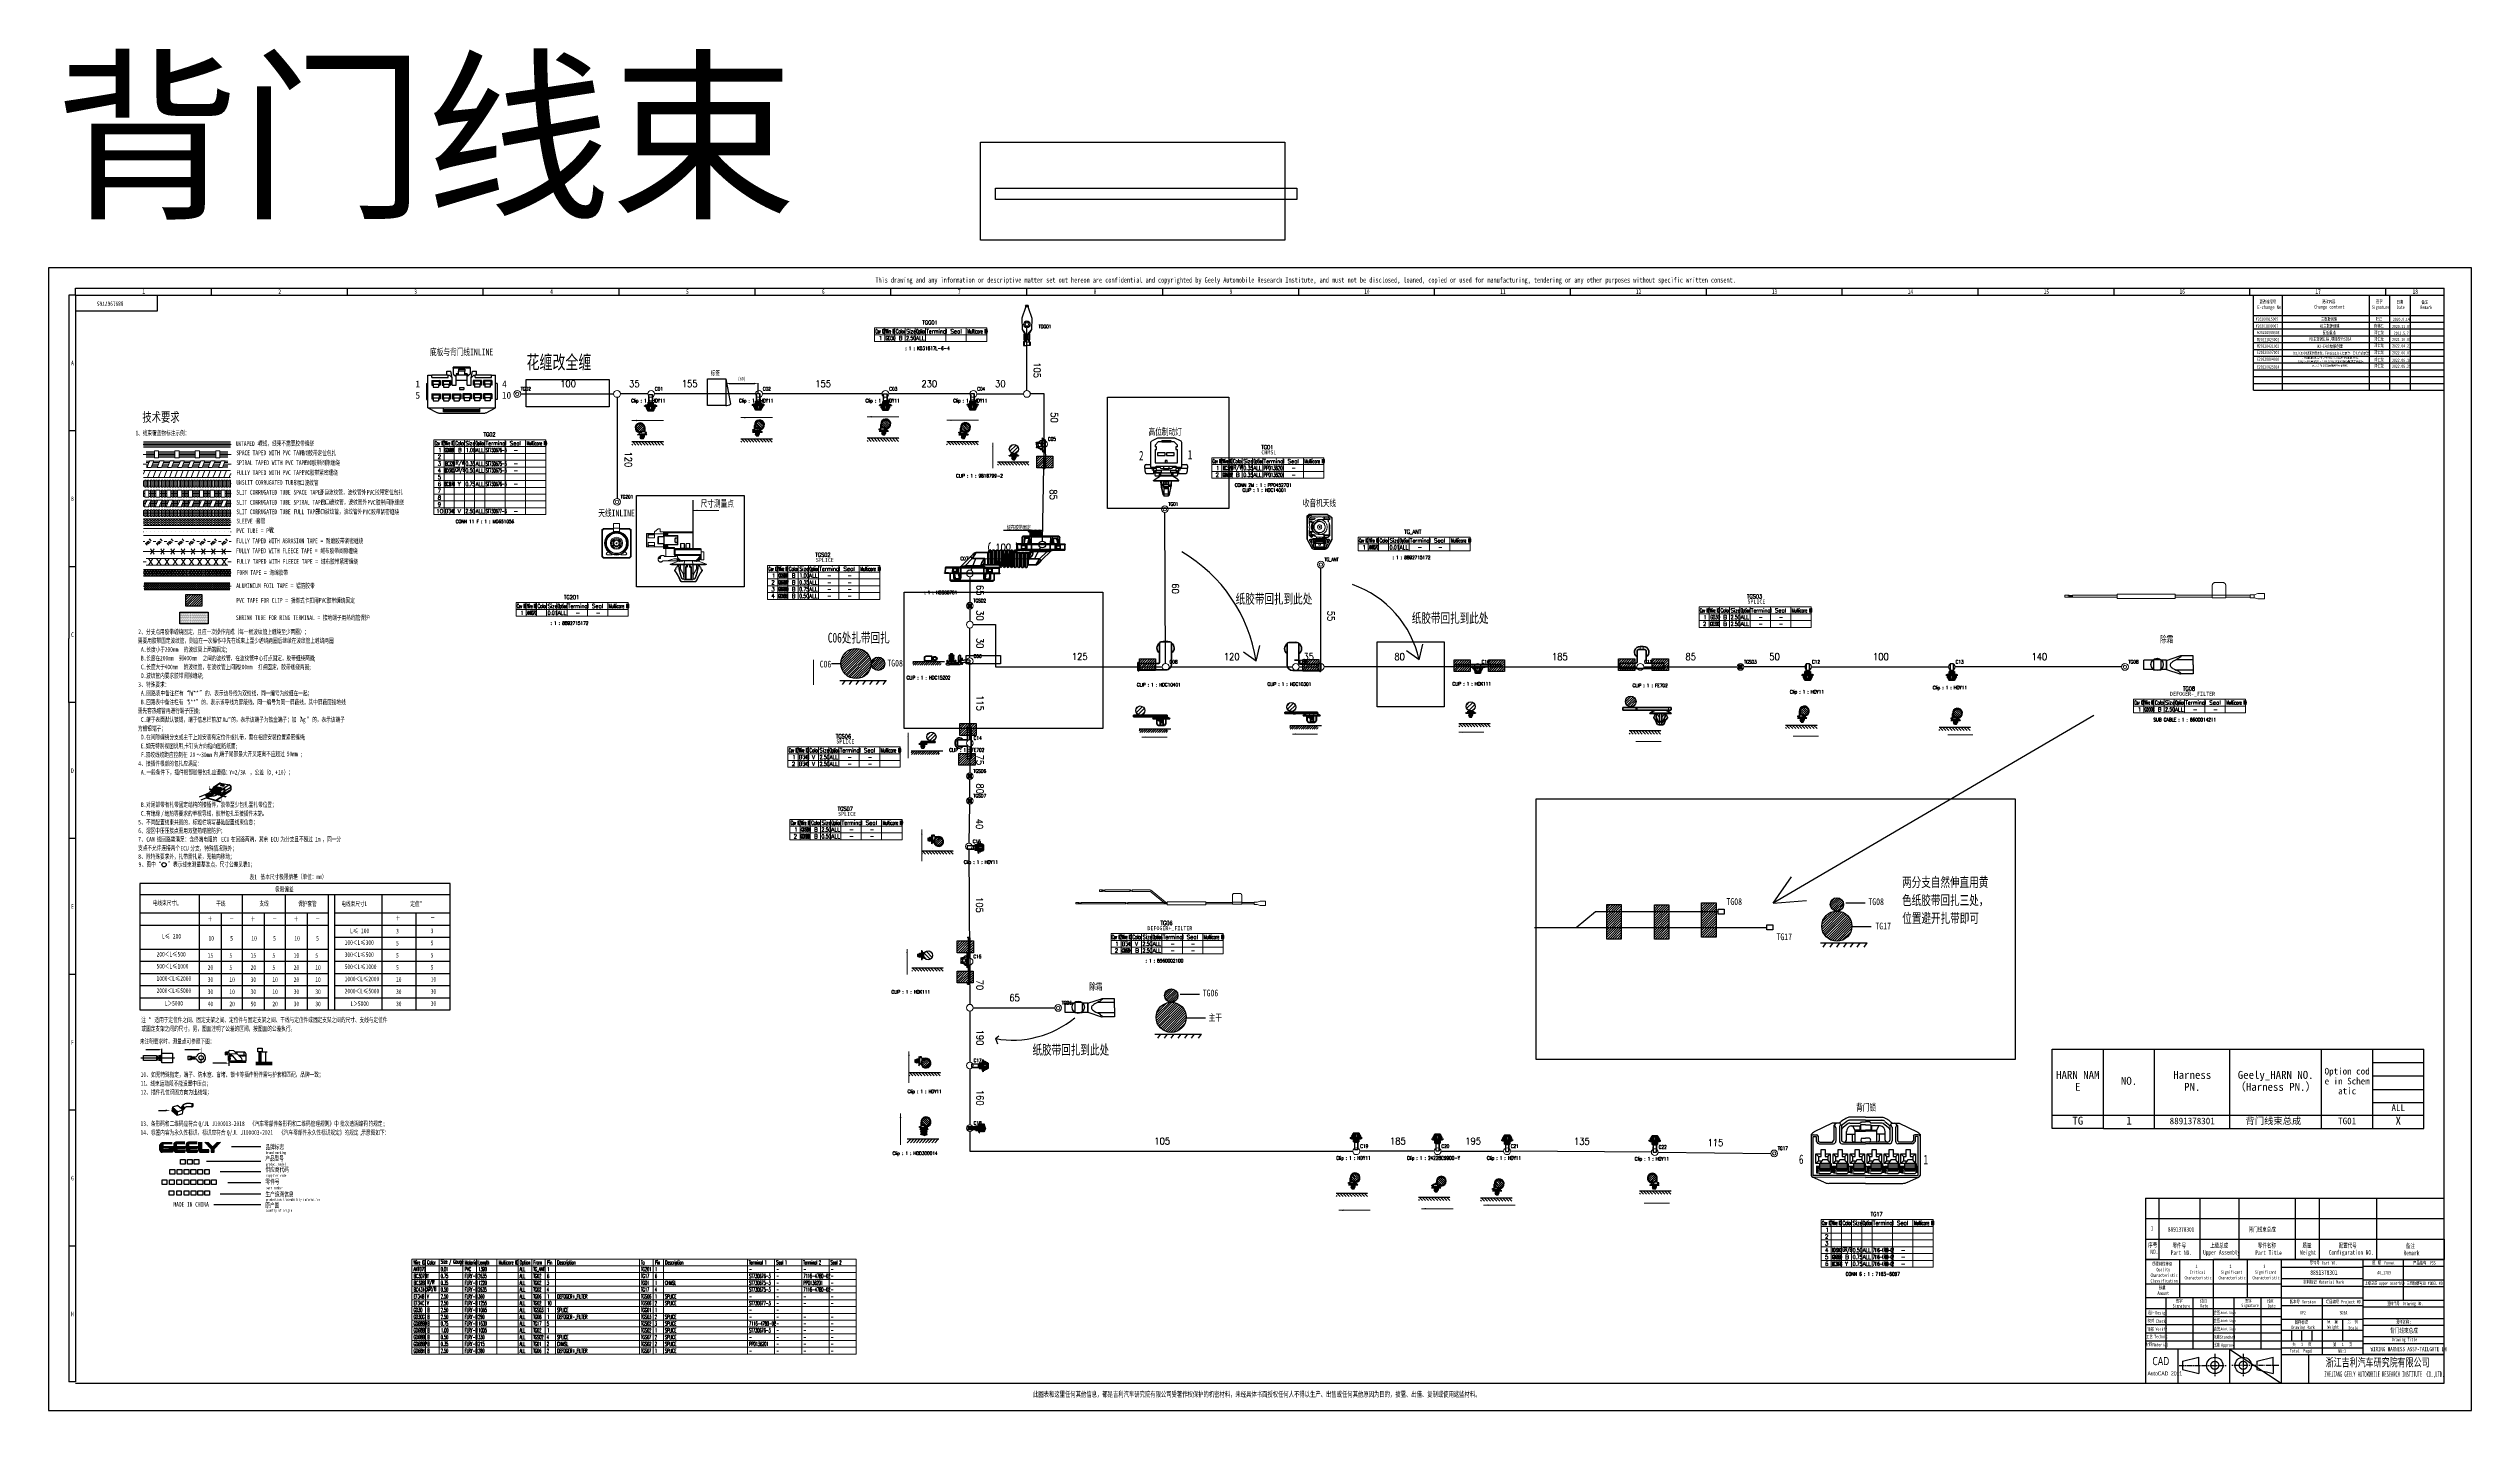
# Model space of a CAD drawing. Header units: inches. Extents: x 47316 to 59086, y 3141 to 11743.
# Drawn here: x 50263 to 52046, y 4314 to 5316 of the extents above; entities that cross this region are included whole.
import ezdxf
from ezdxf.enums import TextEntityAlignment as Align

# ---------------------------------------------------------------- set-up
doc = ezdxf.new("R2010")
doc.units = ezdxf.units.IN
doc.header["$MEASUREMENT"] = 0
doc.linetypes.add('CENTER2', pattern=[1.125, 0.75, -0.125, 0.125, -0.125])
for name, color, linetype in [('_BLACK_HOLE', 7, 'Continuous'), ('at_Entity', 1, 'Continuous'), ('Drawing Frame', 7, 'Continuous'), ('图层 1', 7, 'Continuous'), ('图形层', 7, 'Continuous')]:
    doc.layers.add(name, color=color, linetype=linetype)
doc.styles.add('COOL-宋体', font='')
doc.styles.add('MtX_@FangSong_GB2312', font='')
doc.styles.add('MtX_Arial', font='')
doc.styles.add('MtX_FangSong_GB2312', font='')
doc.styles.add('MtX_KaiTi_GB2312', font='')
doc.styles.add('MtX_SimSun', font='')
doc.styles.add('MtX_SimSun_1', font='')
doc.styles.add('MtX_Verdana', font='')
doc.styles.add('MtX_仿宋_GB2312', font='')
doc.styles.get("Standard").update_dxf_attribs({"font": ''})
doc.styles.add('仿宋GB2312', font='仿宋_GB2312.ttf', dxfattribs={"height": 3.5})
doc.styles.add('样式 1', font='仿宋_GB2312.ttf', dxfattribs={"width": 0.7, "height": 2.4})
doc.styles.get('COOL-宋体').set_extended_font_data('SimSun')
doc.styles.get('MtX_@FangSong_GB2312').set_extended_font_data('@FangSong_GB2312')
doc.styles.get('MtX_Arial').set_extended_font_data('Arial')
doc.styles.get('MtX_FangSong_GB2312').set_extended_font_data('FangSong_GB2312')
doc.styles.get('MtX_KaiTi_GB2312').set_extended_font_data('KaiTi_GB2312')
doc.styles.get('MtX_SimSun').set_extended_font_data('SimSun')
doc.styles.get('MtX_SimSun_1').set_extended_font_data('SimSun')
doc.styles.get('MtX_Verdana').set_extended_font_data('Verdana')
doc.styles.get('MtX_仿宋_GB2312').set_extended_font_data('仿宋_GB2312')
doc.styles.get('Standard').set_extended_font_data('SimSun')
doc.linetypes.add('_VH_OTCON', pattern='A,0.0001,[7,VeSys.shx,S=0.1,R=0,X=0,Y=0],-0.4,[7,VeSys.shx,S=0.1,R=0,X=0,Y=0],-0.4,["X",Standard,S=1,R=0,X=-0.5,Y=-0.5],-0.0001,[7,VeSys.shx,S=0.1,R=0,X=0,Y=0],-0.4', length=1.2002)
doc.linetypes.add('_VH_SPACE_TAPE', pattern='A,0.0001,[17,VeSys.shx,S=0.1,R=0,X=0,Y=0],-0.4,[17,VeSys.shx,S=0.1,R=0,X=0,Y=0],-0.4,[17,VeSys.shx,S=0.1,R=0,X=0,Y=0],-0.4,[18,VeSys.shx,S=0.1,R=0,X=0,Y=0],-0.5,[18,VeSys.shx,S=0.1,R=180,X=0.1,Y=0],-0.1,[17,VeSys.shx,S=0.1,R=0,X=0,Y=0],-0.4,[17,VeSys.shx,S=0.1,R=0,X=0,Y=0],-0.4,[17,VeSys.shx,S=0.1,R=0,X=0,Y=0],-0.4', length=3.0001)
doc.linetypes.add('_VH_UNTAPED', pattern='A,0.0001,[17,VeSys.shx,S=0.1,R=0,X=0,Y=0],-0.4', length=0.4001)

msp = doc.modelspace()

# ---------------------------------------------------------------- hatches: boundary and pattern name
h = msp.add_hatch(color=7)
h.dxf.hatch_style = 2
h.paths.add_polyline_path([(51189.4, 4970.5), (51188.7, 4970.5), (51188.7, 4970.5), (51189.4, 4970.5)])
h = msp.add_hatch(color=7)
h.dxf.hatch_style = 2
h.paths.add_polyline_path([(51189.3, 4972.3), (51189, 4972), (51189, 4972), (51189.3, 4972.3)])
h = msp.add_hatch(color=7)
h.dxf.hatch_style = 2
h.paths.add_polyline_path([(51190.6, 4967.8), (51191.3, 4967.8), (51191.3, 4967.8), (51190.6, 4967.8)])
h = msp.add_hatch(color=7)
h.dxf.hatch_style = 2
h.paths.add_polyline_path([(51192, 4967.8), (51192.6, 4967.4), (51192.6, 4967.3), (51192, 4967.7)])
h = msp.add_hatch(color=7)
h.dxf.hatch_style = 2
h.paths.add_polyline_path([(51193.4, 4965.2), (51194.1, 4965), (51194.1, 4965), (51193.4, 4965.2)])
h = msp.add_hatch(color=7)
h.dxf.hatch_style = 2
h.paths.add_polyline_path([(51193.4, 4962.7), (51194.1, 4962.8), (51194.1, 4962.8), (51193.4, 4962.6)])
h = msp.add_hatch(color=7)
h.dxf.hatch_style = 2
h.paths.add_polyline_path([(51195, 4966.6), (51195.5, 4967.1), (51195.5, 4967), (51195, 4966.5)])
h = msp.add_hatch(color=7)
h.dxf.hatch_style = 2
h.paths.add_polyline_path([(51195, 4961.3), (51195.5, 4960.8), (51195.5, 4960.8), (51195, 4961.3)])
h = msp.add_hatch(color=7)
h.dxf.hatch_style = 2
h.paths.add_polyline_path([(51207.3, 4964.1), (51208, 4964.1), (51208, 4964), (51207.3, 4964)])
h = msp.add_hatch(color=7)
h.dxf.hatch_style = 2
h.paths.add_polyline_path([(51207.3, 4964), (51208, 4964), (51208, 4963.9), (51207.3, 4963.9)])
h = msp.add_hatch(color=7)
h.dxf.hatch_style = 2
h.paths.add_polyline_path([(51207.3, 4964), (51208, 4964), (51208, 4964), (51207.3, 4964)])
h = msp.add_hatch(color=7)
h.dxf.hatch_style = 2
h.paths.add_polyline_path([(51207.3, 4964), (51208, 4964), (51208, 4964), (51207.3, 4964)])
h = msp.add_hatch(color=7)
h.dxf.hatch_style = 2
h.paths.add_polyline_path([(51207.3, 4963.6), (51208, 4963.6), (51208, 4963.5), (51207.3, 4963.5)])
h = msp.add_hatch(color=7)
h.dxf.hatch_style = 2
h.paths.add_polyline_path([(51207.3, 4963.6), (51208, 4963.6), (51208, 4963.6), (51207.3, 4963.6)])
h = msp.add_hatch(color=7)
h.dxf.hatch_style = 2
h.paths.add_polyline_path([(51207.3, 4963.5), (51208, 4963.5), (51208, 4963.5), (51207.3, 4963.5)])
h = msp.add_hatch(color=7)
h.dxf.hatch_style = 2
h.paths.add_polyline_path([(51207.3, 4963.2), (51208, 4963.2), (51208, 4963.2), (51207.3, 4963.2)])
h = msp.add_hatch(color=7)
h.dxf.hatch_style = 2
h.paths.add_polyline_path([(51207.3, 4962.9), (51208, 4962.9), (51208, 4962.9), (51207.3, 4962.9)])
h = msp.add_hatch(color=7)
h.dxf.hatch_style = 2
h.paths.add_polyline_path([(51207.3, 4962.2), (51208, 4962.2), (51208, 4962.1), (51207.3, 4962.1)])
h = msp.add_hatch(color=7)
h.dxf.hatch_style = 2
h.paths.add_polyline_path([(51207.3, 4962.2), (51208, 4962.2), (51208, 4962.2), (51207.3, 4962.2)])
h = msp.add_hatch(color=7)
h.dxf.hatch_style = 2
h.paths.add_polyline_path([(51207.3, 4962.1), (51208, 4962.1), (51208, 4962), (51207.3, 4962)])
h = msp.add_hatch(color=7)
h.dxf.hatch_style = 2
h.paths.add_polyline_path([(51207.3, 4962.1), (51208, 4962.1), (51208, 4962.1), (51207.3, 4962.1)])
h = msp.add_hatch(color=7)
h.dxf.hatch_style = 2
h.paths.add_polyline_path([(51207.3, 4962.1), (51208, 4962.1), (51208, 4962.1), (51207.3, 4962.1)])
h = msp.add_hatch(color=7)
h.dxf.hatch_style = 2
h.paths.add_polyline_path([(51207.3, 4962), (51208, 4962), (51208, 4961.9), (51207.3, 4961.9)])
h = msp.add_hatch(color=7)
h.dxf.hatch_style = 2
h.paths.add_polyline_path([(51207.3, 4962), (51208, 4962), (51208, 4962), (51207.3, 4962)])
h = msp.add_hatch(color=7)
h.dxf.hatch_style = 2
h.paths.add_polyline_path([(51207.3, 4961.3), (51208, 4961.3), (51208, 4961.3), (51207.3, 4961.3)])
h = msp.add_hatch(color=7)
h.dxf.hatch_style = 2
h.paths.add_polyline_path([(51207.3, 4961.1), (51208, 4961.1), (51208, 4961), (51207.3, 4961)])
h = msp.add_hatch(color=7)
h.dxf.hatch_style = 2
h.paths.add_polyline_path([(51207.3, 4961.1), (51208, 4961.1), (51208, 4961.1), (51207.3, 4961.1)])
h = msp.add_hatch(color=7)
h.dxf.hatch_style = 2
h.paths.add_polyline_path([(51207.3, 4961.1), (51208, 4961.1), (51208, 4961.1), (51207.3, 4961.1)])
h = msp.add_hatch(color=7)
h.dxf.hatch_style = 2
h.paths.add_polyline_path([(51207.3, 4961), (51208, 4961), (51208, 4960.9), (51207.3, 4960.9)])
h = msp.add_hatch(color=7)
h.dxf.hatch_style = 2
h.paths.add_polyline_path([(51207.3, 4961), (51208, 4961), (51208, 4961), (51207.3, 4961)])
h = msp.add_hatch(color=7)
h.dxf.hatch_style = 2
h.paths.add_polyline_path([(51207.3, 4961), (51208, 4961), (51208, 4961), (51207.3, 4961)])
h = msp.add_hatch(color=7)
h.dxf.hatch_style = 2
h.paths.add_polyline_path([(51207.3, 4960.9), (51208, 4960.9), (51208, 4960.9), (51207.3, 4960.9)])
h = msp.add_hatch(color=7)
h.dxf.hatch_style = 2
h.paths.add_polyline_path([(51207.3, 4960.8), (51208, 4960.8), (51208, 4960.7), (51207.3, 4960.7)])
h = msp.add_hatch(color=7)
h.dxf.hatch_style = 2
h.paths.add_polyline_path([(51207.3, 4960.8), (51208, 4960.8), (51208, 4960.8), (51207.3, 4960.8)])
h = msp.add_hatch(color=7)
h.dxf.hatch_style = 2
h.paths.add_polyline_path([(51207.3, 4960.8), (51208, 4960.8), (51208, 4960.8), (51207.3, 4960.8)])
h = msp.add_hatch(color=7)
h.dxf.hatch_style = 2
h.paths.add_polyline_path([(51207.3, 4960.7), (51208, 4960.7), (51208, 4960.6), (51207.3, 4960.6)])
h = msp.add_hatch(color=7)
h.dxf.hatch_style = 2
h.paths.add_polyline_path([(51207.3, 4960.7), (51208, 4960.7), (51208, 4960.7), (51207.3, 4960.7)])
h = msp.add_hatch(color=7)
h.dxf.hatch_style = 2
h.paths.add_polyline_path([(51207.3, 4960.6), (51208, 4960.6), (51208, 4960.5), (51207.3, 4960.5)])
h = msp.add_hatch(color=7)
h.dxf.hatch_style = 2
h.paths.add_polyline_path([(51207.3, 4960.6), (51208, 4960.6), (51208, 4960.6), (51207.3, 4960.6)])
h = msp.add_hatch(color=7)
h.dxf.hatch_style = 2
h.paths.add_polyline_path([(51207.3, 4960.6), (51208, 4960.6), (51208, 4960.6), (51207.3, 4960.6)])
h = msp.add_hatch(color=7)
h.dxf.hatch_style = 2
h.paths.add_polyline_path([(51207.3, 4960.6), (51208, 4960.6), (51208, 4960.6), (51207.3, 4960.6)])
h = msp.add_hatch(color=7)
h.dxf.hatch_style = 2
h.paths.add_polyline_path([(51207.3, 4960.4), (51208, 4960.4), (51208, 4960.3), (51207.3, 4960.3)])
h = msp.add_hatch(color=7)
h.dxf.hatch_style = 2
h.paths.add_polyline_path([(51207.3, 4960.3), (51208, 4960.3), (51208, 4960.3), (51207.3, 4960.3)])
h = msp.add_hatch(color=7)
h.dxf.hatch_style = 2
h.paths.add_polyline_path([(51207.3, 4960.2), (51208, 4960.2), (51208, 4960.1), (51207.3, 4960.1)])
h = msp.add_hatch(color=7)
h.dxf.hatch_style = 2
h.paths.add_polyline_path([(51207.3, 4959.9), (51208, 4959.9), (51208, 4959.8), (51207.3, 4959.8)])
h = msp.add_hatch(color=7)
h.dxf.hatch_style = 2
h.paths.add_polyline_path([(51207.3, 4959.9), (51208, 4959.9), (51208, 4959.9), (51207.3, 4959.9)])
h = msp.add_hatch(color=7)
h.dxf.hatch_style = 2
h.paths.add_polyline_path([(51207.3, 4959.9), (51208, 4959.9), (51208, 4959.9), (51207.3, 4959.9)])
h = msp.add_hatch(color=7)
h.dxf.hatch_style = 2
h.paths.add_polyline_path([(51207.3, 4959.8), (51208, 4959.8), (51208, 4959.8), (51207.3, 4959.8)])
h = msp.add_hatch(color=7)
h.dxf.hatch_style = 2
h.paths.add_polyline_path([(51207.3, 4959.8), (51208, 4959.8), (51208, 4959.8), (51207.3, 4959.8)])
h = msp.add_hatch(color=7)
h.dxf.hatch_style = 2
h.paths.add_polyline_path([(51207.3, 4959.8), (51208, 4959.8), (51208, 4959.8), (51207.3, 4959.8)])
h = msp.add_hatch(color=7)
h.dxf.hatch_style = 2
h.paths.add_polyline_path([(50669.9, 4942.6), (50670.2, 4942), (50670.2, 4942), (50669.9, 4942.6)])
h = msp.add_hatch(color=7)
h.dxf.hatch_style = 2
h.paths.add_polyline_path([(50716.2, 4942.3), (50716.2, 4942.1), (50716.2, 4942.1), (50716.2, 4942.3)])
h = msp.add_hatch(color=7)
h.dxf.hatch_style = 2
h.paths.add_polyline_path([(50716.2, 4942.2), (50716.2, 4942.2), (50716.2, 4942.2), (50716.2, 4942.2)])
h = msp.add_hatch(color=7)
h.dxf.hatch_style = 2
h.paths.add_polyline_path([(50730.8, 4947.2), (50731, 4947.2), (50731, 4947.2), (50730.8, 4947.1)])
h = msp.add_hatch(color=7)
h.dxf.hatch_style = 2
h.paths.add_polyline_path([(50730.9, 4947.4), (50731, 4947.3), (50731, 4947.3), (50730.9, 4947.4)])
h = msp.add_hatch(color=7)
h.dxf.hatch_style = 2
h.paths.add_polyline_path([(50732.1, 4947.4), (50732, 4947.3), (50731.9, 4947.3), (50732.1, 4947.4)])
h = msp.add_hatch(color=7)
h.dxf.hatch_style = 2
h.paths.add_polyline_path([(50732.1, 4947.1), (50732, 4947.2), (50732, 4947.2), (50732.1, 4947.2)])
h = msp.add_hatch(color=7)
h.dxf.hatch_style = 2
h.paths.add_polyline_path([(50734.8, 4947.4), (50735, 4947.3), (50735, 4947.3), (50734.8, 4947.4)])
h = msp.add_hatch(color=7)
h.dxf.hatch_style = 2
h.paths.add_polyline_path([(50734.8, 4947.2), (50734.9, 4947.2), (50735, 4947.2), (50734.8, 4947.1)])
h = msp.add_hatch(color=7)
h.dxf.hatch_style = 2
h.paths.add_polyline_path([(51195.4, 4949.3), (51195, 4949.3), (51195, 4949.4), (51195.4, 4949.4)])
h = msp.add_hatch(color=7)
h.dxf.hatch_style = 2
h.paths.add_polyline_path([(51201.2, 4949.4), (51201.6, 4949.4), (51201.6, 4949.3), (51201.2, 4949.3)])
h = msp.add_hatch(color=7)
h.dxf.hatch_style = 2
h.paths.add_polyline_path([(50726.7, 4938.6), (50726.6, 4938.8), (50726.6, 4938.8), (50726.7, 4938.7)])
h = msp.add_hatch(color=7)
h.dxf.hatch_style = 2
h.paths.add_polyline_path([(50737, 4936.4), (50737, 4936.4), (50737, 4936.4), (50737, 4936.4)])
at = {"layer": '_BLACK_HOLE'}
h = msp.add_hatch(color=256, dxfattribs=at)
h.dxf.hatch_style = 2
h.paths.add_polyline_path([(51749.8, 4912.3), (51750, 4912.4), (51750, 4912.4), (51749.9, 4912.3)])
h = msp.add_hatch(color=256, dxfattribs=at)
h.dxf.hatch_style = 2
h.paths.add_polyline_path([(51749.9, 4912.9), (51749.9, 4912.4), (51750.2, 4912.4)])
h = msp.add_hatch(color=256, dxfattribs=at)
h.dxf.hatch_style = 2
h.paths.add_polyline_path([(51751, 4912.4), (51750.3, 4913.5), (51750.6, 4913.5), (51751.3, 4912.4)])
h = msp.add_hatch(color=256, dxfattribs=at)
h.dxf.hatch_style = 2
h.paths.add_polyline_path([(51752.4, 4912.4), (51752.4, 4912.5), (51751.7, 4913.5), (51751.4, 4913.5), (51752.1, 4912.4)])
h = msp.add_hatch(color=256, dxfattribs=at)
h.dxf.hatch_style = 2
h.paths.add_polyline_path([(50382.7, 4770.5), (50383.5, 4769.9), (50382.6, 4770.2)])
h = msp.add_hatch(color=256, dxfattribs=at)
h.dxf.hatch_style = 2
h.paths.add_polyline_path([(50386.8, 4763.3), (50386.1, 4762.7), (50386.9, 4763)])
h = msp.add_hatch(color=256, dxfattribs=at)
h.dxf.hatch_style = 2
h.paths.add_polyline_path([(50389, 4767.4), (50388.1, 4767.6), (50388.8, 4767.1)])
h = msp.add_hatch(color=256, dxfattribs=at)
h.dxf.hatch_style = 2
h.paths.add_polyline_path([(50390.7, 4765.7), (50391.5, 4766), (50390.8, 4765.4)])
h = msp.add_hatch(color=256, dxfattribs=at)
h.dxf.hatch_style = 2
h.paths.add_polyline_path([(51038.7, 4695.9), (51038.5, 4695.9), (51038.5, 4695.9), (51038.7, 4695.9)])
h = msp.add_hatch(color=256, dxfattribs=at)
h.dxf.hatch_style = 2
h.paths.add_polyline_path([(51038.6, 4696.3), (51038.6, 4695.9), (51038.8, 4695.9)])
h = msp.add_hatch(color=256, dxfattribs=at)
h.dxf.hatch_style = 2
h.paths.add_polyline_path([(51039.4, 4695.9), (51038.9, 4696.7), (51039.1, 4696.7), (51039.6, 4695.9)])
h = msp.add_hatch(color=256, dxfattribs=at)
h.dxf.hatch_style = 2
h.paths.add_polyline_path([(51040.3, 4695.9), (51040.3, 4696), (51039.8, 4696.7), (51039.6, 4696.7), (51040.1, 4695.9)])
h = msp.add_hatch(color=256, dxfattribs=at)
h.dxf.hatch_style = 2
h.paths.add_polyline_path([(51021.2, 4686.9), (51021.2, 4686.6), (51021.4, 4686.6)])
h = msp.add_hatch(color=256, dxfattribs=at)
h.dxf.hatch_style = 2
h.paths.add_polyline_path([(51021.3, 4686.7), (51021.2, 4686.6), (51021.2, 4686.5), (51021.3, 4686.7)])
h = msp.add_hatch(color=256, dxfattribs=at)
h.dxf.hatch_style = 2
h.paths.add_polyline_path([(51022, 4686.6), (51021.5, 4687.4), (51021.7, 4687.4), (51022.2, 4686.6)])
h = msp.add_hatch(color=256, dxfattribs=at)
h.dxf.hatch_style = 2
h.paths.add_polyline_path([(51022.9, 4686.6), (51022.9, 4686.7), (51022.4, 4687.4), (51022.2, 4687.4), (51022.7, 4686.6)])
h = msp.add_hatch(color=256, dxfattribs=at)
h.dxf.hatch_style = 2
h.paths.add_polyline_path([(50344.6, 4579.5), (50346.4, 4579.2), (50344.6, 4579)])
h = msp.add_hatch(color=256, dxfattribs=at)
h.dxf.hatch_style = 2
h.paths.add_polyline_path([(50373.6, 4579.5), (50375.3, 4579.2), (50373.6, 4578.9)])
h = msp.add_hatch(color=256, dxfattribs=at)
h.dxf.hatch_style = 2
h.paths.add_polyline_path([(50394, 4569.6), (50395.8, 4569.3), (50394, 4569)])
at = {"layer": '_BLACK_HOLE', "lineweight": -3}
for points in [[(50346.6, 4511.2, 0.414214), (50345, 4509.6), (50345, 4505.4, 0.414214), (50346.6, 4503.8), (50354.1, 4503.8), (50354.1, 4508.3), (50348.3, 4508.3), (50348.3, 4506.7), (50351.9, 4506.7), (50351.9, 4505.5), (50347.2, 4505.5), (50347.2, 4509.5), (50354.1, 4509.5), (50354.1, 4511.2)], [(50357.4, 4508.3), (50357.4, 4509.5), (50363.3, 4509.5), (50363.3, 4511.2), (50356.7, 4511.2, 0.414214), (50355.1, 4509.6), (50355.1, 4505.4, 0.414214), (50356.7, 4503.8), (50363.3, 4503.8), (50363.3, 4505.5), (50357.4, 4505.5), (50357.4, 4506.6), (50363.3, 4506.6), (50363.3, 4508.3)], [(50366.6, 4508.3), (50366.6, 4509.5), (50372.4, 4509.5), (50372.4, 4511.2), (50365.9, 4511.2, 0.414214), (50364.3, 4509.6), (50364.3, 4505.4, 0.414214), (50365.9, 4503.8), (50372.4, 4503.8), (50372.4, 4505.5), (50366.6, 4505.5), (50366.6, 4506.6), (50372.4, 4506.6), (50372.4, 4508.3)], [(50373.4, 4505.4, 0.414214), (50375, 4503.8), (50381, 4503.8), (50381, 4505.5), (50375.7, 4505.5), (50375.7, 4511.2), (50373.4, 4511.2)], [(50383.7, 4508.2), (50380.9, 4511.2), (50378.1, 4511.2), (50382.7, 4506.4), (50382.7, 4503.8), (50384.8, 4503.8), (50384.8, 4506.4), (50389.5, 4511.2), (50386.6, 4511.2)]]:
    msp.add_hatch(color=256, dxfattribs=at).paths.add_polyline_path(points)

# ---------------------------------------------------------------- linework, layer by layer
at = {"color": 1, "lineweight": -3}
for p, q in [((50948.8, 5175), (50948.8, 5247.1)), ((50948.8, 5247.1), (51172.6, 5247.1)), ((51172.6, 5247.1), (51172.6, 5175)), ((50959.7, 5213.4), (51181.6, 5213.4)), ((50959.7, 5205.1), (50959.7, 5213.4)), ((51181.6, 5213.4), (51181.6, 5205.1)), ((51181.6, 5205.1), (50959.7, 5205.1)), ((51172.6, 5175), (50948.8, 5175)), ((50614.5, 5072.5), (50675.4, 5072.5)), ((50614.5, 5052.5), (50614.5, 5072.5)), ((50675.4, 5072.5), (50675.4, 5052.5)), ((50675.4, 5052.5), (50614.5, 5052.5)), ((51042.2, 5059.5), (51131.5, 5059.5)), ((51042.2, 4977.5), (51042.2, 5059.5)), ((51131.5, 5059.5), (51131.5, 4977.5)), ((50695.6, 4987.2), (50774.8, 4987.2)), ((50695.6, 4919.9), (50695.6, 4987.2)), ((50774.8, 4987.2), (50774.8, 4919.9)), ((51131.5, 4977.5), (51042.2, 4977.5)), ((50774.8, 4919.9), (50695.6, 4919.9)), ((50892.7, 4916.1), (51038.9, 4916.1)), ((50892.7, 4815.6), (50892.7, 4916.1)), ((51038.9, 4916.1), (51038.9, 4815.6)), ((50938.3, 4869.5), (50963.6, 4869.5)), ((50938.3, 4863.2), (50938.3, 4869.5)), ((50963.6, 4869.5), (50963.6, 4863.2)), ((51240.7, 4879.4), (51290, 4879.4)), ((51240.7, 4831.7), (51240.7, 4879.4)), ((51290, 4879.4), (51290, 4831.7)), ((50963.6, 4863.2), (50938.3, 4863.2)), ((51038.9, 4815.6), (50892.7, 4815.6)), ((51290, 4831.7), (51240.7, 4831.7)), ((51768.1, 4825.2), (51532, 4687.1)), ((51357.7, 4764), (51710, 4764)), ((51357.7, 4572), (51357.7, 4764)), ((51710, 4764), (51710, 4572)), ((51532, 4687.1), (51545.6, 4706.5)), ((51532, 4687.1), (51556.5, 4689.1)), ((51710, 4572), (51357.7, 4572))]:
    msp.add_line(p, q, dxfattribs=at)
at = {"color": 0, "lineweight": -3}
for p, q in [((50981.8, 5125.5), (50979.2, 5117.6)), ((50979.2, 5117.6), (50979.3, 5109.3)), ((50983.9, 5126.9), (50981.8, 5126.9)), ((50981.8, 5126.9), (50981.8, 5126.2)), ((50981.8, 5126.2), (50983.9, 5126.2)), ((50981.8, 5126.2), (50981.8, 5125.5)), ((50983.9, 5126.9), (50983.9, 5126.2)), ((50983.9, 5126.2), (50983.9, 5125.4)), ((50983.9, 5125.4), (50986.5, 5117.6)), ((50986.5, 5117.6), (50986.3, 5109.3)), ((50979.3, 5109.3), (50981.1, 5106.5)), ((50979.3, 5109.3), (50981.5, 5106.8)), ((50981.6, 5100.9), (50980.3, 5100.2)), ((50980.3, 5100.2), (50980.3, 5097.6)), ((50982.8, 5100.2), (50980.3, 5100.2)), ((50981.1, 5105.9), (50980.7, 5105.9)), ((50980.7, 5105.9), (50980.7, 5105.5)), ((50980.7, 5105.5), (50980.7, 5101.8)), ((50980.7, 5101.8), (50981.6, 5101.8)), ((50980.9, 5100.2), (50980.9, 5097.6)), ((50981.1, 5106.5), (50981.6, 5106.5)), ((50981.1, 5106.5), (50981.1, 5105.9)), ((50981.1, 5105.9), (50982.9, 5105.9)), ((50981.1, 5101.8), (50981.1, 5100.6)), ((50982.9, 5105.5), (50981.4, 5105.5)), ((50981.4, 5105.5), (50981.4, 5105.1)), ((50981.4, 5105.1), (50982.9, 5105.1)), ((50982.9, 5104.8), (50981.4, 5104.8)), ((50981.4, 5104.8), (50981.4, 5104.4)), ((50981.4, 5104.4), (50982.9, 5104.4)), ((50982.9, 5104), (50981.4, 5104)), ((50981.4, 5104), (50981.4, 5103.7)), ((50981.4, 5103.7), (50982.9, 5103.7)), ((50982.9, 5103.2), (50981.4, 5103.2)), ((50981.4, 5103.2), (50981.4, 5102.9)), ((50981.4, 5102.9), (50982.9, 5102.9)), ((50982.9, 5102.5), (50981.4, 5102.5)), ((50981.4, 5102.5), (50981.4, 5102.1)), ((50981.4, 5102.1), (50982.9, 5102.1)), ((50981.5, 5106.8), (50981.6, 5106.5)), ((50981.6, 5106.5), (50981.6, 5105.9)), ((50981.6, 5101.8), (50981.6, 5100.9)), ((50981.6, 5101.8), (50982.9, 5101.8)), ((50984.5, 5105.9), (50982.7, 5105.9)), ((50982.7, 5105.5), (50984.2, 5105.5)), ((50984.2, 5105.1), (50982.7, 5105.1)), ((50982.7, 5104.8), (50984.2, 5104.7)), ((50984.2, 5104.4), (50982.7, 5104.4)), ((50982.7, 5104), (50984.2, 5104)), ((50984.2, 5103.7), (50982.7, 5103.7)), ((50982.7, 5103.2), (50984.2, 5103.2)), ((50984.2, 5102.9), (50982.7, 5102.9)), ((50982.7, 5102.5), (50984.1, 5102.5)), ((50984.1, 5102.1), (50982.7, 5102.1)), ((50984, 5101.8), (50982.7, 5101.8)), ((50982.8, 5100.2), (50985.2, 5100.1)), ((50982.9, 5105.9), (50982.9, 5105.5)), ((50984.1, 5106.8), (50984, 5106.5)), ((50984.5, 5106.5), (50984, 5106.5)), ((50984, 5106.5), (50984, 5105.9)), ((50984.9, 5101.8), (50984, 5101.8)), ((50984, 5101.8), (50984, 5100.9)), ((50984, 5100.9), (50985.2, 5100.1)), ((50986.3, 5109.3), (50984.1, 5106.8)), ((50984.1, 5102.5), (50984.1, 5102.1)), ((50984.2, 5105.5), (50984.2, 5105.1)), ((50984.2, 5104.7), (50984.2, 5104.4)), ((50984.2, 5104), (50984.2, 5103.7)), ((50984.2, 5103.2), (50984.2, 5102.9)), ((50986.3, 5109.3), (50984.5, 5106.5)), ((50984.5, 5106.5), (50984.5, 5105.9)), ((50984.5, 5105.9), (50984.9, 5105.9)), ((50984.5, 5101.8), (50984.5, 5100.6)), ((50984.7, 5100.2), (50984.7, 5097.5)), ((50984.9, 5105.9), (50984.9, 5105.5)), ((50984.9, 5105.5), (50984.9, 5101.8)), ((50985.2, 5100.1), (50985.2, 5097.5)), ((50980.3, 5097.6), (50982.8, 5097.6)), ((50985.2, 5097.5), (50982.8, 5097.6)), ((50996.3, 5028.1), (50996.6, 5007.5)), ((50990, 5026.1), (50990.5, 5026.2)), ((50990, 5022.4), (50990.6, 5022.4)), ((50990.5, 5026.2), (50991, 5026.3)), ((50990.6, 5023), (50992.4, 5022.3)), ((50990.6, 5022.4), (50991.1, 5022.3)), ((50990.8, 5025.7), (50992.5, 5026.4)), ((50991, 5026.3), (50991.5, 5026.5)), ((50991.1, 5022.3), (50991.5, 5022.1)), ((50991.5, 5026.5), (50991.9, 5026.7)), ((50991.5, 5022.1), (50992, 5021.9)), ((50991.9, 5026.7), (50992.3, 5027)), ((50992, 5021.9), (50992.4, 5021.6)), ((50992.3, 5027), (50992.7, 5027.3)), ((50992.4, 5022.3), (50994.2, 5021.6)), ((50992.4, 5021.6), (50992.8, 5021.3)), ((50992.5, 5026.4), (50994.1, 5027)), ((50992.7, 5027.3), (50993, 5027.6)), ((50992.8, 5021.3), (50993.1, 5021)), ((50995.4, 5023.1), (50995.6, 5007.5)), ((50737.4, 4959.5), (50737.4, 4983.6)), ((50990.4, 4961.9), (50986.3, 4957.8)), ((50989.4, 4961.9), (50986.3, 4958.8)), ((50988.5, 4961.9), (50986.3, 4959.8)), ((50987.5, 4961.9), (50986.3, 4960.7)), ((50986.6, 4961.9), (50986.3, 4961.7)), ((50991.4, 4961.9), (50986.7, 4957.2)), ((50992.3, 4961.9), (50987.6, 4957.2)), ((50993.3, 4961.9), (50988.6, 4957.2)), ((50994, 4961.7), (50989.5, 4957.2)), ((50994, 4960.7), (50990.5, 4957.2)), ((50994, 4959.7), (50991.4, 4957.2)), ((50994, 4958.8), (50992.4, 4957.2)), ((50994, 4957.8), (50993.4, 4957.2)), ((51297.9, 4862.9), (51331.5, 4862.9)), ((51297.9, 4861.9), (51331.5, 4861.9)), ((51311.7, 4859.3), (51311.4, 4859.6)), ((51312.1, 4858.9), (51311.7, 4859.3)), ((51312.6, 4859.1), (51312, 4860.7)), ((51312.3, 4858.5), (51312.1, 4858.9)), ((51312.5, 4858), (51312.3, 4858.5)), ((51312.7, 4857.6), (51312.5, 4858)), ((51313.3, 4857.3), (51312.6, 4859.1)), ((51312.8, 4857.1), (51312.7, 4857.6)), ((51312.9, 4856.6), (51312.8, 4857.1)), ((51316, 4857.2), (51316.7, 4858.9)), ((51316.6, 4857.1), (51316.7, 4857.6)), ((51316.6, 4856.6), (51316.6, 4857.1)), ((51316.7, 4858.9), (51317.4, 4860.7)), ((51316.7, 4857.6), (51316.9, 4858)), ((51316.9, 4858), (51317.1, 4858.5)), ((51317.1, 4858.5), (51317.4, 4858.9)), ((51317.4, 4858.9), (51317.7, 4859.3)), ((51317.7, 4859.3), (51318.1, 4859.6)), ((50939.8, 4661.7), (50939.8, 4628.1)), ((50940.8, 4661.7), (50940.8, 4628.1)), ((50934.5, 4646.8), (50935, 4646.8)), ((50934.5, 4643.1), (50935, 4643)), ((50935, 4646.8), (50935.5, 4646.9)), ((50935, 4643.6), (50936.8, 4642.9)), ((50935, 4643), (50935.5, 4642.9)), ((50935.2, 4646.3), (50937, 4647)), ((50935.5, 4646.9), (50935.9, 4647.1)), ((50935.5, 4642.9), (50935.9, 4642.7)), ((50935.9, 4647.1), (50936.4, 4647.3)), ((50935.9, 4642.7), (50936.4, 4642.5)), ((50936.4, 4647.3), (50936.8, 4647.6)), ((50936.4, 4642.5), (50936.8, 4642.3)), ((50936.8, 4647.6), (50937.2, 4647.9)), ((50936.8, 4642.9), (50938.6, 4642.2)), ((50936.8, 4642.3), (50937.2, 4641.9)), ((50937, 4647), (50938.6, 4647.6)), ((50937.2, 4647.9), (50937.5, 4648.3)), ((50937.2, 4641.9), (50937.5, 4641.6)), ((50945.3, 4523.2), (50947.3, 4523.2)), ((50945.3, 4519.9), (50947.3, 4519.9)), ((50946.3, 4522.8), (50945.5, 4522.8)), ((50946.3, 4520.3), (50945.5, 4520.3)), ((50946, 4522.6), (50946, 4520.5)), ((50946.3, 4522.8), (50946.3, 4522.7)), ((50946.8, 4522.7), (50946.3, 4522.7)), ((50946.3, 4522.5), (50946.3, 4520.6)), ((50946.8, 4520.4), (50946.3, 4520.4)), ((50946.3, 4520.4), (50946.3, 4520.3)), ((50946.5, 4522.5), (50946.5, 4520.6)), ((50946.8, 4520.4), (50946.8, 4522.7)), ((50947.7, 4518.1), (50947.7, 4525)), ((50947.7, 4525), (50948.1, 4525)), ((50947.7, 4518.1), (50948.1, 4518.1)), ((50948.1, 4518.1), (50948.1, 4525)), ((50948.3, 4522.9), (50948.1, 4522.9)), ((50948.3, 4520.2), (50948.1, 4520.2)), ((50948.4, 4524.4), (50948.3, 4524.4)), ((50948.4, 4518.7), (50948.3, 4518.7)), ((50948.4, 4524.4), (50948.4, 4522.9)), ((50948.9, 4522.9), (50948.4, 4524.4)), ((50948.4, 4522.9), (50948.4, 4518.7)), ((50948.9, 4520.2), (50948.4, 4518.7)), ((50948.9, 4522.9), (50948.9, 4520.2)), ((50949, 4522.9), (50948.9, 4522.9)), ((50949, 4520.2), (50948.9, 4520.2)), ((50949, 4524.4), (50949, 4518.7)), ((50949.2, 4524.4), (50949, 4524.4)), ((50949.2, 4518.7), (50949, 4518.7)), ((50949.2, 4524.4), (50949.2, 4522.9)), ((50949.6, 4522.9), (50949.2, 4524.4)), ((50949.2, 4522.9), (50949.2, 4518.7)), ((50949.6, 4520.2), (50949.2, 4518.7)), ((50949.6, 4522.9), (50949.6, 4520.2)), ((50949.8, 4522.9), (50949.6, 4522.9)), ((50949.8, 4520.2), (50949.6, 4520.2)), ((50949.8, 4524.4), (50949.8, 4518.7)), ((50949.9, 4524.4), (50949.8, 4524.4)), ((50949.9, 4518.7), (50949.8, 4518.7)), ((50949.9, 4524.4), (50949.9, 4522.9)), ((50950.4, 4522.9), (50949.9, 4524.4)), ((50949.9, 4522.9), (50949.9, 4518.7)), ((50950.4, 4520.2), (50949.9, 4518.7)), ((50950.4, 4522.9), (50950.4, 4520.2)), ((50950.6, 4522.9), (50950.4, 4522.9)), ((50950.6, 4520.2), (50950.4, 4520.2)), ((50950.6, 4524.4), (50950.6, 4518.7)), ((50950.7, 4524.4), (50950.6, 4524.4)), ((50950.7, 4518.7), (50950.6, 4518.7)), ((50950.7, 4524.4), (50950.7, 4522.9)), ((50951.1, 4522.9), (50950.7, 4524.4)), ((50950.7, 4522.9), (50950.7, 4518.7)), ((50951.1, 4520.2), (50950.7, 4518.7)), ((50951.1, 4522.9), (50951.1, 4520.2)), ((50951.1, 4522.9), (50951.1, 4520.2)), ((50951.3, 4522.9), (50951.1, 4522.9)), ((50951.3, 4520.2), (50951.1, 4520.2)), ((50951.3, 4524.4), (50951.3, 4518.7)), ((50951.4, 4524.4), (50951.3, 4524.4)), ((50951.4, 4518.7), (50951.3, 4518.7)), ((50952.4, 4521.5), (50951.4, 4524.4)), ((50951.4, 4524.4), (50951.4, 4522.9)), ((50951.4, 4522.9), (50951.4, 4518.7)), ((50952.4, 4521.5), (50951.4, 4518.7)), ((51280.8, 4479.5), (51281.8, 4479.5)), ((51280.8, 4478.9), (51280.8, 4479.5)), ((51281.8, 4478.9), (51280.8, 4478.9)), ((51281.8, 4480), (51281.8, 4480.4)), ((51281.8, 4480.4), (51283.2, 4480.4)), ((51281.8, 4480), (51284.8, 4480)), ((51281.8, 4479.5), (51281.8, 4478.9)), ((51284.2, 4481.2), (51283.2, 4480.4)), ((51284.8, 4480), (51284.6, 4482.2)), ((51285.2, 4479.4), (51285.8, 4479.4)), ((51285.8, 4479.4), (51287.6, 4479.3)), ((51286.4, 4478.9), (51286.4, 4478.3)), ((51287.8, 4478.9), (51286.4, 4478.9))]:
    msp.add_line(p, q, dxfattribs=at)
at = {"color": 1, "lineweight": 30}
for p, q in [((50981.1, 5126.9), (50981.1, 5126.9)), ((50984.1, 5126.9), (50984.1, 5126.9))]:
    msp.add_line(p, q, dxfattribs=at)
at = {"color": 102, "linetype": 'Continuous', "lineweight": 15}
for p, q in [((50870.8, 5110.5), (50953.3, 5110.5)), ((50870.8, 5105.5), (50870.8, 5110.5)), ((50870.8, 5105.5), (50953.3, 5105.5)), ((50878.3, 5100.5), (50878.3, 5105.5)), ((50885.8, 5100.5), (50885.8, 5105.5)), ((50893.3, 5100.5), (50893.3, 5105.5)), ((50900.8, 5100.5), (50900.8, 5105.5)), ((50908.3, 5100.5), (50908.3, 5105.5)), ((50923.3, 5100.5), (50923.3, 5105.5)), ((50938.3, 5100.5), (50938.3, 5105.5))]:
    msp.add_line(p, q, dxfattribs=at)
at = {"color": 7, "linetype": 'Continuous', "lineweight": 15}
for p, q in [((50878.3, 5105.5), (50878.3, 5110.5)), ((50885.8, 5105.5), (50885.8, 5110.5)), ((50893.3, 5105.5), (50893.3, 5110.5)), ((50900.8, 5105.5), (50900.8, 5110.5)), ((50908.3, 5105.5), (50908.3, 5110.5)), ((50923.3, 5105.5), (50923.3, 5110.5)), ((50938.3, 5105.5), (50938.3, 5110.5)), ((50953.3, 5105.5), (50953.3, 5110.5))]:
    msp.add_line(p, q, dxfattribs=at)
at = {"ltscale": 0.005}
for p, q in [((50560.8, 5081.7), (50560.8, 5081.3)), ((50573.2, 5081.7), (50573.2, 5081.3)), ((50560.8, 5080.9), (50560.8, 5081.3)), ((50573.2, 5080.9), (50573.2, 5081.3))]:
    msp.add_line(p, q, dxfattribs=at)
at = {"ltscale": 0.155}
for p, q in [((50573.2, 5081.7), (50560.8, 5081.7)), ((50573.2, 5081.3), (50560.8, 5081.3)), ((50573.2, 5080.9), (50560.8, 5080.9))]:
    msp.add_line(p, q, dxfattribs=at)
at = {"ltscale": 0.0125}
for p, q in [((50541, 5069.7), (50542, 5069.7)), ((50557, 5075.7), (50558, 5075.7)), ((50576, 5075.7), (50577, 5075.7)), ((50593, 5069.7), (50592, 5069.7)), ((50541, 5057.7), (50542, 5057.7)), ((50553.6, 5048.7), (50553.6, 5049.7)), ((50580.4, 5048.7), (50580.4, 5049.7)), ((50593, 5057.7), (50592, 5057.7))]:
    msp.add_line(p, q, dxfattribs=at)
at = {"ltscale": 0.15}
for p, q in [((50541, 5069.7), (50541, 5057.7)), ((50557, 5075.7), (50545, 5075.7)), ((50545, 5074.1), (50557, 5074.1)), ((50589, 5075.7), (50577, 5075.7)), ((50577, 5074.1), (50589, 5074.1)), ((50593, 5069.7), (50593, 5057.7))]:
    msp.add_line(p, q, dxfattribs=at)
at = {"ltscale": 0.0375}
for p, q in [((50542, 5075.7), (50545, 5075.7)), ((50556, 5078.7), (50559, 5078.7)), ((50556, 5075.7), (50556, 5078.7)), ((50560, 5068.3), (50563, 5068.3)), ((50565.5, 5066.7), (50568.5, 5066.7)), ((50565.5, 5065.1), (50568.5, 5065.1)), ((50571, 5068.3), (50574, 5068.3)), ((50575, 5078.7), (50578, 5078.7)), ((50578, 5075.7), (50578, 5078.7)), ((50589, 5075.7), (50592, 5075.7))]:
    msp.add_line(p, q, dxfattribs=at)
at = {"ltscale": 0.3}
for p, q in [((50542, 5051.7), (50542, 5075.7)), ((50592, 5051.7), (50592, 5075.7))]:
    msp.add_line(p, q, dxfattribs=at)
at = {"ltscale": 0.02}
for p, q in [((50545, 5074.1), (50545, 5075.7)), ((50557, 5074.1), (50557, 5075.7)), ((50564.6, 5076.6), (50563, 5076.6)), ((50564.6, 5080.2), (50564.6, 5078.6)), ((50565.5, 5066.7), (50565.5, 5065.1)), ((50568.5, 5066.7), (50568.5, 5065.1)), ((50569.4, 5080.2), (50569.4, 5078.6)), ((50571, 5076.6), (50569.4, 5076.6)), ((50577, 5074.1), (50577, 5075.7)), ((50589, 5074.1), (50589, 5075.7))]:
    msp.add_line(p, q, dxfattribs=at)
for p, q in [((50545, 5071.9), (50551.1, 5071.9)), ((50545, 5071.9), (50545, 5068.3)), ((50545, 5071.9), (50545.7, 5071.2)), ((50545, 5068.3), (50545.7, 5069)), ((50545, 5068.3), (50546.1, 5068.3)), ((50545.7, 5071.2), (50545.7, 5069)), ((50545.7, 5071.2), (50550.4, 5071.2)), ((50545.7, 5069), (50550, 5069)), ((50546.1, 5069), (50546.1, 5066.8)), ((50546.1, 5066.8), (50550, 5066.8)), ((50550, 5069), (50550, 5066.8)), ((50550, 5069), (50550.4, 5069)), ((50550, 5068.3), (50551.1, 5068.3)), ((50551.1, 5071.9), (50550.4, 5071.2)), ((50550.4, 5071.2), (50550.4, 5069)), ((50551.1, 5068.3), (50550.4, 5069)), ((50551.1, 5071.9), (50551.1, 5068.3)), ((50552.6, 5071.9), (50558.7, 5071.9)), ((50552.6, 5071.9), (50552.6, 5068.3)), ((50552.6, 5071.9), (50553.3, 5071.2)), ((50552.6, 5068.3), (50553.3, 5069)), ((50552.6, 5068.3), (50553.7, 5068.3)), ((50553.3, 5071.2), (50553.3, 5069)), ((50553.3, 5071.2), (50558, 5071.2)), ((50553.3, 5069), (50557.6, 5069)), ((50553.7, 5069), (50553.7, 5066.8)), ((50553.7, 5066.8), (50557.6, 5066.8)), ((50557.6, 5069), (50557.6, 5066.8)), ((50557.6, 5069), (50558, 5069)), ((50557.6, 5068.3), (50558.7, 5068.3)), ((50558.7, 5071.9), (50558, 5071.2)), ((50558, 5071.2), (50558, 5069)), ((50558.7, 5068.3), (50558, 5069)), ((50558.7, 5071.9), (50558.7, 5068.3)), ((50581.5, 5071.9), (50575.4, 5071.9)), ((50575.4, 5071.9), (50575.4, 5068.3)), ((50575.4, 5071.9), (50576.1, 5071.2)), ((50575.4, 5068.3), (50576.1, 5069)), ((50576.5, 5068.3), (50575.4, 5068.3)), ((50580.8, 5071.2), (50576.1, 5071.2)), ((50576.1, 5071.2), (50576.1, 5069)), ((50576.5, 5069), (50576.1, 5069)), ((50576.5, 5069), (50576.5, 5066.8)), ((50580.8, 5069), (50576.5, 5069)), ((50580.4, 5066.8), (50576.5, 5066.8)), ((50580.4, 5069), (50580.4, 5066.8)), ((50581.5, 5068.3), (50580.4, 5068.3)), ((50581.5, 5071.9), (50580.8, 5071.2)), ((50580.8, 5071.2), (50580.8, 5069)), ((50581.5, 5068.3), (50580.8, 5069)), ((50581.5, 5071.9), (50581.5, 5068.3)), ((50589.1, 5071.9), (50583, 5071.9)), ((50583, 5071.9), (50583, 5068.3)), ((50583, 5071.9), (50583.7, 5071.2)), ((50583, 5068.3), (50583.7, 5069)), ((50584.1, 5068.3), (50583, 5068.3)), ((50588.4, 5071.2), (50583.7, 5071.2)), ((50583.7, 5071.2), (50583.7, 5069)), ((50584.1, 5069), (50583.7, 5069)), ((50584.1, 5069), (50584.1, 5066.8)), ((50588.4, 5069), (50584.1, 5069)), ((50588, 5066.8), (50584.1, 5066.8)), ((50588, 5069), (50588, 5066.8)), ((50589.1, 5068.3), (50588, 5068.3)), ((50589.1, 5071.9), (50588.4, 5071.2)), ((50588.4, 5071.2), (50588.4, 5069)), ((50589.1, 5068.3), (50588.4, 5069)), ((50589.1, 5071.9), (50589.1, 5068.3)), ((50761.3, 5073), (50764.8, 5054.4)), ((50542, 5051.7), (50592, 5051.7)), ((50545, 5061.9), (50551.1, 5061.9)), ((50545, 5061.9), (50545, 5058.3)), ((50545, 5061.9), (50545.7, 5061.2)), ((50545, 5058.3), (50545.7, 5059)), ((50545, 5058.3), (50546.1, 5058.3)), ((50545.7, 5061.2), (50545.7, 5059)), ((50545.7, 5061.2), (50550.4, 5061.2)), ((50545.7, 5059), (50550, 5059)), ((50546.1, 5059), (50546.1, 5056.8)), ((50546.1, 5056.8), (50550, 5056.8)), ((50550, 5059), (50550, 5056.8)), ((50550, 5059), (50550.4, 5059)), ((50550, 5058.3), (50551.1, 5058.3)), ((50551.1, 5061.9), (50550.4, 5061.2)), ((50550.4, 5061.2), (50550.4, 5059)), ((50551.1, 5058.3), (50550.4, 5059)), ((50551.1, 5061.9), (50551.1, 5058.3)), ((50552.6, 5061.9), (50558.7, 5061.9)), ((50552.6, 5061.9), (50552.6, 5058.3)), ((50552.6, 5061.9), (50553.3, 5061.2)), ((50552.6, 5058.3), (50553.3, 5059)), ((50552.6, 5058.3), (50553.7, 5058.3)), ((50553.3, 5061.2), (50553.3, 5059)), ((50553.3, 5061.2), (50558, 5061.2)), ((50553.3, 5059), (50557.6, 5059)), ((50553.7, 5059), (50553.7, 5056.8)), ((50553.7, 5056.8), (50557.6, 5056.8)), ((50557.6, 5059), (50557.6, 5056.8)), ((50557.6, 5059), (50558, 5059)), ((50557.6, 5058.3), (50558.7, 5058.3)), ((50558.7, 5061.9), (50558, 5061.2)), ((50558, 5061.2), (50558, 5059)), ((50558.7, 5058.3), (50558, 5059)), ((50558.7, 5061.9), (50558.7, 5058.3)), ((50560.2, 5061.9), (50566.3, 5061.9)), ((50560.2, 5061.9), (50560.2, 5058.3)), ((50560.2, 5061.9), (50560.9, 5061.2)), ((50560.2, 5058.3), (50560.9, 5059)), ((50560.2, 5058.3), (50561.3, 5058.3)), ((50560.9, 5061.2), (50560.9, 5059)), ((50560.9, 5061.2), (50565.6, 5061.2)), ((50560.9, 5059), (50565.2, 5059)), ((50561.3, 5059), (50561.3, 5056.8)), ((50561.3, 5056.8), (50565.2, 5056.8)), ((50565.2, 5059), (50565.2, 5056.8)), ((50565.2, 5059), (50565.6, 5059)), ((50565.2, 5058.3), (50566.3, 5058.3)), ((50566.3, 5061.9), (50565.6, 5061.2)), ((50565.6, 5061.2), (50565.6, 5059)), ((50566.3, 5058.3), (50565.6, 5059)), ((50566.3, 5061.9), (50566.3, 5058.3)), ((50573.9, 5061.9), (50567.8, 5061.9)), ((50567.8, 5061.9), (50567.8, 5058.3)), ((50567.8, 5061.9), (50568.5, 5061.2)), ((50567.8, 5058.3), (50568.5, 5059)), ((50568.9, 5058.3), (50567.8, 5058.3)), ((50573.2, 5061.2), (50568.5, 5061.2)), ((50568.5, 5061.2), (50568.5, 5059)), ((50568.9, 5059), (50568.5, 5059)), ((50568.9, 5059), (50568.9, 5056.8)), ((50573.2, 5059), (50568.9, 5059)), ((50572.8, 5056.8), (50568.9, 5056.8)), ((50572.8, 5059), (50572.8, 5056.8)), ((50573.9, 5058.3), (50572.8, 5058.3)), ((50573.9, 5061.9), (50573.2, 5061.2)), ((50573.2, 5061.2), (50573.2, 5059)), ((50573.9, 5058.3), (50573.2, 5059)), ((50573.9, 5061.9), (50573.9, 5058.3)), ((50581.5, 5061.9), (50575.4, 5061.9)), ((50575.4, 5061.9), (50575.4, 5058.3)), ((50575.4, 5061.9), (50576.1, 5061.2)), ((50575.4, 5058.3), (50576.1, 5059)), ((50576.5, 5058.3), (50575.4, 5058.3)), ((50580.8, 5061.2), (50576.1, 5061.2)), ((50576.1, 5061.2), (50576.1, 5059)), ((50576.5, 5059), (50576.1, 5059)), ((50576.5, 5059), (50576.5, 5056.8)), ((50580.8, 5059), (50576.5, 5059)), ((50580.4, 5056.8), (50576.5, 5056.8)), ((50580.4, 5059), (50580.4, 5056.8)), ((50581.5, 5058.3), (50580.4, 5058.3)), ((50581.5, 5061.9), (50580.8, 5061.2)), ((50580.8, 5061.2), (50580.8, 5059)), ((50581.5, 5058.3), (50580.8, 5059)), ((50581.5, 5061.9), (50581.5, 5058.3)), ((50589.1, 5061.9), (50583, 5061.9)), ((50583, 5061.9), (50583, 5058.3)), ((50583, 5061.9), (50583.7, 5061.2)), ((50583, 5058.3), (50583.7, 5059)), ((50584.1, 5058.3), (50583, 5058.3)), ((50588.4, 5061.2), (50583.7, 5061.2)), ((50583.7, 5061.2), (50583.7, 5059)), ((50584.1, 5059), (50583.7, 5059)), ((50584.1, 5059), (50584.1, 5056.8)), ((50588.4, 5059), (50584.1, 5059)), ((50588, 5056.8), (50584.1, 5056.8)), ((50588, 5059), (50588, 5056.8)), ((50589.1, 5058.3), (50588, 5058.3)), ((50589.1, 5061.9), (50588.4, 5061.2)), ((50588.4, 5061.2), (50588.4, 5059)), ((50589.1, 5058.3), (50588.4, 5059)), ((50589.1, 5061.9), (50589.1, 5058.3)), ((51409.6, 4686), (51420.3, 4686)), ((51409.6, 4660.7), (51409.6, 4686)), ((51420.3, 4686), (51420.3, 4660.7)), ((51444.6, 4685.8), (51455.3, 4685.8)), ((51444.6, 4660.6), (51444.6, 4685.8)), ((51455.3, 4685.8), (51455.3, 4660.6)), ((51479.4, 4687.4), (51490.1, 4687.4)), ((51479.4, 4662.1), (51479.4, 4687.4)), ((51490.1, 4687.4), (51490.1, 4662.1)), ((51420.3, 4660.7), (51409.6, 4660.7)), ((51455.3, 4660.6), (51444.6, 4660.6)), ((51490.1, 4662.1), (51479.4, 4662.1))]:
    msp.add_line(p, q)
at = {"ltscale": 0.035355}
for p, q in [((50558, 5075.7), (50560, 5073.7)), ((50574, 5073.7), (50576, 5075.7))]:
    msp.add_line(p, q, dxfattribs=at)
at = {"ltscale": 0.063738}
for p, q in [((50560, 5073.7), (50559, 5078.7)), ((50574, 5073.7), (50575, 5078.7))]:
    msp.add_line(p, q, dxfattribs=at)
at = {"ltscale": 0.0675}
for p, q in [((50560, 5068.3), (50560, 5073.7)), ((50574, 5068.3), (50574, 5073.7))]:
    msp.add_line(p, q, dxfattribs=at)
at = {"ltscale": 0.05625}
for p, q in [((50560.8, 5080.9), (50560.8, 5076.4)), ((50573.2, 5080.9), (50573.2, 5076.4))]:
    msp.add_line(p, q, dxfattribs=at)
at = {"ltscale": 0.034004}
for p, q in [((50560.8, 5076.4), (50563, 5074.8)), ((50573.2, 5076.4), (50571, 5074.8))]:
    msp.add_line(p, q, dxfattribs=at)
at = {"ltscale": 0.01125}
for p, q in [((50563, 5076.6), (50563, 5075.7)), ((50571, 5076.6), (50571, 5075.7))]:
    msp.add_line(p, q, dxfattribs=at)
at = {"ltscale": 0.05}
for p, q in [((50563, 5071.7), (50563, 5075.7)), ((50571, 5071.7), (50571, 5075.7))]:
    msp.add_line(p, q, dxfattribs=at)
at = {"ltscale": 0.1}
for p, q in [((50571, 5075.7), (50563, 5075.7)), ((50571, 5071.7), (50563, 5071.7)), ((50542, 5051.7), (50549.2, 5048.1)), ((50584.9, 5048.1), (50592, 5051.7))]:
    msp.add_line(p, q, dxfattribs=at)
at = {"ltscale": 0.0425}
for p, q in [((50563, 5068.3), (50563, 5071.7)), ((50571, 5068.3), (50571, 5071.7))]:
    msp.add_line(p, q, dxfattribs=at)
at = {"ltscale": 0.060001}
for p, q in [((50564.6, 5080.2), (50569.4, 5080.2)), ((50569.4, 5078.6), (50564.6, 5078.6))]:
    msp.add_line(p, q, dxfattribs=at)
at = {"ltscale": 0.03625}
for p, q in [((50564.6, 5075.7), (50564.6, 5078.6)), ((50569.4, 5075.7), (50569.4, 5078.6))]:
    msp.add_line(p, q, dxfattribs=at)
at = {"color": 1, "lineweight": -2}
for p, q in [((50761.3, 5072.9), (50761.3, 5069.5)), ((50785.2, 5062.2), (50785.2, 5069.9))]:
    msp.add_line(p, q, dxfattribs=at)
at = {"color": 7, "lineweight": -2}
msp.add_line((50763.8, 5069.7), (50782.7, 5069.7), dxfattribs=at)
at = {"ltscale": 0.401393}
msp.add_line((50551, 5047.7), (50583.1, 5047.7), dxfattribs=at)
at = {"ltscale": 0.0175}
for p, q in [((50553.6, 5050.3), (50553.6, 5051.7)), ((50580.4, 5050.3), (50580.4, 5051.7))]:
    msp.add_line(p, q, dxfattribs=at)
at = {"ltscale": 0.0075}
for p, q in [((50553.6, 5049.7), (50553.6, 5050.3)), ((50580.4, 5049.7), (50580.4, 5050.3))]:
    msp.add_line(p, q, dxfattribs=at)
at = {"ltscale": 0.335001}
for p, q in [((50580.4, 5050.3), (50553.6, 5050.3)), ((50580.4, 5049.7), (50553.6, 5049.7)), ((50580.4, 5048.7), (50553.6, 5048.7))]:
    msp.add_line(p, q, dxfattribs=at)
at = {"color": 7, "ltscale": 0.0075}
for p, q in [((50701.6, 5053.1), (50701.6, 5053)), ((50701.6, 5053), (50701.6, 5053.1)), ((50704.3, 5049.4), (50704.3, 5049.6)), ((50704.3, 5049.4), (50704.3, 5049.6)), ((50705, 5053), (50705, 5053.1)), ((50705, 5053.1), (50705, 5053)), ((50705.2, 5055.5), (50705.2, 5055.4)), ((50705.2, 5055.4), (50705.2, 5055.5)), ((50705.6, 5055.4), (50705.6, 5055.5)), ((50705.6, 5055.5), (50705.6, 5055.4)), ((50706.5, 5055.5), (50706.5, 5055.4)), ((50706.5, 5055.4), (50706.5, 5055.5)), ((50706.9, 5055.4), (50706.9, 5055.5)), ((50706.9, 5055.5), (50706.9, 5055.4)), ((50707.1, 5053.1), (50707.1, 5053)), ((50707.1, 5053), (50707.1, 5053.1)), ((50707.4, 5049.4), (50707.4, 5049.6)), ((50707.8, 5049.6), (50707.8, 5049.4)), ((50707.8, 5049.6), (50707.8, 5049.4)), ((50710.5, 5053.1), (50710.5, 5053)), ((50710.5, 5053), (50710.5, 5053.1)), ((50780.8, 5053.8), (50780.8, 5053.7)), ((50780.8, 5053.7), (50780.8, 5053.8)), ((50783.5, 5050.1), (50783.5, 5050.3)), ((50783.5, 5050.1), (50783.5, 5050.3)), ((50784.2, 5053.7), (50784.2, 5053.8)), ((50784.2, 5053.8), (50784.2, 5053.7)), ((50784.4, 5056.2), (50784.4, 5056.1)), ((50784.4, 5056.1), (50784.4, 5056.2)), ((50784.8, 5056.1), (50784.8, 5056.2)), ((50784.8, 5056.2), (50784.8, 5056.1)), ((50785.6, 5056.2), (50785.6, 5056.1)), ((50785.6, 5056.1), (50785.6, 5056.2)), ((50786.1, 5056.1), (50786.1, 5056.2)), ((50786.1, 5056.2), (50786.1, 5056.1)), ((50786.3, 5053.8), (50786.3, 5053.7)), ((50786.3, 5053.7), (50786.3, 5053.8)), ((50786.6, 5050.1), (50786.6, 5050.3)), ((50787, 5050.3), (50787, 5050.1)), ((50787, 5050.3), (50787, 5050.1)), ((50789.6, 5053.8), (50789.6, 5053.7)), ((50789.6, 5053.7), (50789.6, 5053.8)), ((50874.4, 5053.6), (50874.4, 5053.5)), ((50874.4, 5053.5), (50874.4, 5053.6)), ((50877.1, 5049.9), (50877.1, 5050)), ((50877.1, 5049.9), (50877.1, 5050)), ((50877.8, 5053.5), (50877.8, 5053.6)), ((50877.8, 5053.6), (50877.8, 5053.5)), ((50878, 5056), (50878, 5055.8)), ((50878, 5055.8), (50878, 5056)), ((50878.4, 5055.8), (50878.4, 5056)), ((50878.4, 5056), (50878.4, 5055.8)), ((50879.2, 5056), (50879.2, 5055.8)), ((50879.2, 5055.8), (50879.2, 5056)), ((50879.6, 5055.8), (50879.6, 5056)), ((50879.6, 5056), (50879.6, 5055.8)), ((50879.9, 5053.6), (50879.9, 5053.5)), ((50879.9, 5053.5), (50879.9, 5053.6)), ((50880.2, 5049.9), (50880.2, 5050)), ((50880.5, 5050), (50880.5, 5049.9)), ((50880.5, 5050), (50880.5, 5049.9)), ((50883.2, 5053.6), (50883.2, 5053.5)), ((50883.2, 5053.5), (50883.2, 5053.6)), ((50938.6, 5053.9), (50938.6, 5053.8)), ((50938.6, 5053.8), (50938.6, 5053.9)), ((50941.2, 5050.2), (50941.2, 5050.3)), ((50941.2, 5050.2), (50941.2, 5050.3)), ((50941.9, 5053.8), (50941.9, 5053.9)), ((50941.9, 5053.9), (50941.9, 5053.8)), ((50942.1, 5056.3), (50942.1, 5056.1)), ((50942.1, 5056.1), (50942.1, 5056.3)), ((50942.6, 5056.1), (50942.6, 5056.3)), ((50942.6, 5056.3), (50942.6, 5056.1)), ((50943.4, 5056.3), (50943.4, 5056.1)), ((50943.4, 5056.1), (50943.4, 5056.3)), ((50943.8, 5056.1), (50943.8, 5056.3)), ((50943.8, 5056.3), (50943.8, 5056.1)), ((50944, 5053.9), (50944, 5053.8)), ((50944, 5053.8), (50944, 5053.9)), ((50944.4, 5050.2), (50944.4, 5050.3)), ((50944.7, 5050.3), (50944.7, 5050.2)), ((50944.7, 5050.3), (50944.7, 5050.2)), ((50947.4, 5053.9), (50947.4, 5053.8)), ((50947.4, 5053.8), (50947.4, 5053.9))]:
    msp.add_line(p, q, dxfattribs=at)
at = {"color": 7, "ltscale": 0.2}
for p, q in [((50701.6, 5053.1), (50705, 5053.1)), ((50705, 5053.1), (50701.6, 5053.1)), ((50705, 5053), (50701.6, 5053)), ((50705, 5053), (50701.6, 5053)), ((50707.1, 5053.1), (50710.5, 5053.1)), ((50707.1, 5053.1), (50710.5, 5053.1)), ((50707.1, 5053), (50710.5, 5053)), ((50710.5, 5053), (50707.1, 5053)), ((50780.8, 5053.8), (50784.2, 5053.8)), ((50784.2, 5053.8), (50780.8, 5053.8)), ((50784.2, 5053.7), (50780.8, 5053.7)), ((50784.2, 5053.7), (50780.8, 5053.7)), ((50786.3, 5053.8), (50789.6, 5053.8)), ((50786.3, 5053.8), (50789.6, 5053.8)), ((50786.3, 5053.7), (50789.6, 5053.7)), ((50789.6, 5053.7), (50786.3, 5053.7)), ((50874.4, 5053.6), (50877.8, 5053.6)), ((50877.8, 5053.6), (50874.4, 5053.6)), ((50877.8, 5053.5), (50874.4, 5053.5)), ((50877.8, 5053.5), (50874.4, 5053.5)), ((50879.9, 5053.6), (50883.2, 5053.6)), ((50879.9, 5053.6), (50883.2, 5053.6)), ((50879.9, 5053.5), (50883.2, 5053.5)), ((50883.2, 5053.5), (50879.9, 5053.5)), ((50938.6, 5053.9), (50941.9, 5053.9)), ((50941.9, 5053.9), (50938.6, 5053.9)), ((50941.9, 5053.8), (50938.6, 5053.8)), ((50941.9, 5053.8), (50938.6, 5053.8)), ((50944, 5053.9), (50947.4, 5053.9)), ((50944, 5053.9), (50947.4, 5053.9)), ((50944, 5053.8), (50947.4, 5053.8)), ((50947.4, 5053.8), (50944, 5053.8))]:
    msp.add_line(p, q, dxfattribs=at)
at = {"color": 7, "ltscale": 0.087396}
for p, q in [((50701.6, 5053), (50703.1, 5053)), ((50701.6, 5053), (50703.1, 5053)), ((50710.5, 5053), (50709, 5053)), ((50780.8, 5053.7), (50782.3, 5053.7)), ((50780.8, 5053.7), (50782.3, 5053.7)), ((50789.6, 5053.7), (50788.2, 5053.7)), ((50874.4, 5053.5), (50875.9, 5053.5)), ((50874.4, 5053.5), (50875.9, 5053.5)), ((50883.2, 5053.5), (50881.8, 5053.5)), ((50938.6, 5053.8), (50940, 5053.8)), ((50938.6, 5053.8), (50940, 5053.8)), ((50947.4, 5053.8), (50945.9, 5053.8))]:
    msp.add_line(p, q, dxfattribs=at)
at = {"color": 7, "ltscale": 0.019025}
for p, q in [((50702.9, 5052.1), (50702.6, 5052)), ((50782.1, 5052.9), (50781.8, 5052.7)), ((50875.7, 5052.6), (50875.4, 5052.5)), ((50939.9, 5052.9), (50939.6, 5052.8))]:
    msp.add_line(p, q, dxfattribs=at)
at = {"color": 7, "ltscale": 0.006177}
for p, q in [((50702.7, 5052), (50702.6, 5052)), ((50781.9, 5052.7), (50781.8, 5052.7)), ((50875.5, 5052.5), (50875.4, 5052.5)), ((50939.7, 5052.8), (50939.6, 5052.8))]:
    msp.add_line(p, q, dxfattribs=at)
at = {"color": 7, "ltscale": 0.006165}
for p, q in [((50702.6, 5052), (50702.7, 5052)), ((50703.4, 5051), (50703.5, 5051)), ((50703.4, 5051), (50703.5, 5051)), ((50781.8, 5052.7), (50781.9, 5052.7)), ((50782.5, 5051.7), (50782.6, 5051.7)), ((50782.5, 5051.7), (50782.6, 5051.7)), ((50875.4, 5052.5), (50875.5, 5052.5)), ((50876.1, 5051.5), (50876.2, 5051.5)), ((50876.1, 5051.5), (50876.2, 5051.5)), ((50939.6, 5052.8), (50939.7, 5052.8)), ((50940.3, 5051.8), (50940.4, 5051.8)), ((50940.3, 5051.8), (50940.4, 5051.8))]:
    msp.add_line(p, q, dxfattribs=at)
at = {"color": 7, "ltscale": 0.075271}
for p, q in [((50702.6, 5052), (50703.4, 5051)), ((50703.5, 5051), (50702.7, 5052)), ((50709.3, 5052), (50708.6, 5051)), ((50708.6, 5051), (50709.3, 5052)), ((50708.7, 5051), (50709.4, 5052)), ((50781.8, 5052.7), (50782.5, 5051.7)), ((50782.6, 5051.7), (50781.9, 5052.7)), ((50788.5, 5052.7), (50787.8, 5051.7)), ((50787.8, 5051.7), (50788.5, 5052.7)), ((50787.9, 5051.7), (50788.6, 5052.7)), ((50875.4, 5052.5), (50876.1, 5051.5)), ((50876.2, 5051.5), (50875.5, 5052.5)), ((50882.1, 5052.5), (50881.4, 5051.5)), ((50881.4, 5051.5), (50882.1, 5052.5)), ((50881.5, 5051.5), (50882.2, 5052.5)), ((50939.6, 5052.8), (50940.3, 5051.8)), ((50940.4, 5051.8), (50939.7, 5052.8)), ((50946.3, 5052.8), (50945.6, 5051.8)), ((50945.6, 5051.8), (50946.3, 5052.8)), ((50945.7, 5051.8), (50946.4, 5052.8))]:
    msp.add_line(p, q, dxfattribs=at)
at = {"color": 7, "ltscale": 0.075264}
for p, q in [((50703.5, 5051), (50702.7, 5052)), ((50782.6, 5051.7), (50781.9, 5052.7)), ((50876.2, 5051.5), (50875.5, 5052.5)), ((50940.4, 5051.8), (50939.7, 5052.8))]:
    msp.add_line(p, q, dxfattribs=at)
at = {"color": 7, "ltscale": 0.000925}
for p, q in [((50702.8, 5052.5), (50702.8, 5052.5)), ((50782, 5053.2), (50782, 5053.2)), ((50875.6, 5052.9), (50875.6, 5052.9)), ((50939.7, 5053.2), (50939.8, 5053.2))]:
    msp.add_line(p, q, dxfattribs=at)
at = {"color": 7, "ltscale": 0.002823}
for p, q in [((50702.8, 5052.5), (50702.9, 5052.5)), ((50782, 5053.2), (50782, 5053.2)), ((50875.6, 5052.9), (50875.6, 5052.9)), ((50939.8, 5053.2), (50939.8, 5053.2))]:
    msp.add_line(p, q, dxfattribs=at)
at = {"color": 7, "ltscale": 0.020195}
for p, q in [((50702.8, 5052.5), (50702.9, 5052.1)), ((50702.9, 5052.5), (50703.1, 5052.1)), ((50703.1, 5052.1), (50702.9, 5052.5)), ((50709.1, 5052.5), (50709, 5052.1)), ((50709, 5052.1), (50709.1, 5052.5)), ((50709.2, 5052.1), (50709.3, 5052.5)), ((50782, 5053.2), (50782.1, 5052.9)), ((50782.1, 5053.2), (50782.2, 5052.9)), ((50782.2, 5052.9), (50782.1, 5053.2)), ((50788.3, 5053.2), (50788.2, 5052.9)), ((50788.2, 5052.9), (50788.3, 5053.2)), ((50788.3, 5052.9), (50788.5, 5053.2)), ((50875.6, 5052.9), (50875.7, 5052.6)), ((50875.7, 5052.9), (50875.8, 5052.6)), ((50875.8, 5052.6), (50875.7, 5052.9)), ((50881.9, 5052.9), (50881.8, 5052.6)), ((50881.8, 5052.6), (50881.9, 5052.9)), ((50881.9, 5052.6), (50882, 5052.9)), ((50939.7, 5053.2), (50939.9, 5052.9)), ((50939.9, 5053.2), (50940, 5052.9)), ((50940, 5052.9), (50939.9, 5053.2)), ((50946.1, 5053.2), (50946, 5052.9)), ((50946, 5052.9), (50946.1, 5053.2)), ((50946.1, 5052.9), (50946.2, 5053.2))]:
    msp.add_line(p, q, dxfattribs=at)
at = {"color": 7, "ltscale": 0.00282}
for p, q in [((50702.9, 5052.5), (50702.8, 5052.5)), ((50709.1, 5052.1), (50709.1, 5052.1)), ((50782, 5053.2), (50782, 5053.2)), ((50788.3, 5052.9), (50788.3, 5052.9)), ((50875.6, 5052.9), (50875.6, 5052.9)), ((50881.9, 5052.6), (50881.9, 5052.6)), ((50939.8, 5053.2), (50939.8, 5053.2)), ((50946.1, 5052.9), (50946, 5052.9))]:
    msp.add_line(p, q, dxfattribs=at)
at = {"color": 7, "ltscale": 0.000912}
for p, q in [((50702.8, 5052.5), (50702.8, 5052.5)), ((50709.2, 5052.1), (50709.1, 5052.1)), ((50782, 5053.2), (50782, 5053.2)), ((50788.3, 5052.9), (50788.3, 5052.9)), ((50875.6, 5052.9), (50875.6, 5052.9)), ((50881.9, 5052.6), (50881.9, 5052.6)), ((50939.8, 5053.2), (50939.7, 5053.2)), ((50946.1, 5052.9), (50946.1, 5052.9))]:
    msp.add_line(p, q, dxfattribs=at)
at = {"color": 7, "ltscale": 0.018174}
for p, q in [((50703.1, 5052.5), (50702.8, 5052.5)), ((50782.3, 5053.3), (50782, 5053.2)), ((50875.9, 5053), (50875.6, 5052.9)), ((50940, 5053.3), (50939.7, 5053.2))]:
    msp.add_line(p, q, dxfattribs=at)
at = {"color": 7, "ltscale": 0.004681}
for p, q in [((50702.9, 5052.5), (50702.9, 5052.5)), ((50702.9, 5052.5), (50702.9, 5052.5)), ((50782, 5053.2), (50782.1, 5053.2)), ((50782.1, 5053.2), (50782, 5053.2)), ((50875.6, 5052.9), (50875.7, 5052.9)), ((50875.7, 5052.9), (50875.6, 5052.9)), ((50939.8, 5053.2), (50939.9, 5053.2)), ((50939.9, 5053.2), (50939.8, 5053.2))]:
    msp.add_line(p, q, dxfattribs=at)
at = {"color": 7, "ltscale": 0.018199}
for p, q in [((50703.2, 5052.5), (50702.9, 5052.5)), ((50702.9, 5052.5), (50703.2, 5052.5)), ((50708.8, 5052.5), (50709.1, 5052.5)), ((50709.1, 5052.5), (50708.8, 5052.5)), ((50782.4, 5053.3), (50782.1, 5053.2)), ((50782.1, 5053.2), (50782.4, 5053.3)), ((50788, 5053.3), (50788.3, 5053.2)), ((50788.3, 5053.2), (50788, 5053.3)), ((50876, 5053), (50875.7, 5052.9)), ((50875.7, 5052.9), (50876, 5053)), ((50881.6, 5053), (50881.9, 5052.9)), ((50881.9, 5052.9), (50881.6, 5053)), ((50940.2, 5053.3), (50939.9, 5053.2)), ((50939.9, 5053.2), (50940.2, 5053.3)), ((50945.8, 5053.3), (50946.1, 5053.2)), ((50946.1, 5053.2), (50945.8, 5053.3))]:
    msp.add_line(p, q, dxfattribs=at)
at = {"color": 7, "ltscale": 0.000327}
for p, q in [((50702.9, 5052.1), (50702.9, 5052.1)), ((50782.1, 5052.9), (50782.1, 5052.9)), ((50875.7, 5052.6), (50875.7, 5052.6)), ((50939.9, 5052.9), (50939.9, 5052.9))]:
    msp.add_line(p, q, dxfattribs=at)
at = {"color": 7, "ltscale": 0.008441}
for p, q in [((50702.9, 5052.1), (50703.1, 5052.1)), ((50703.1, 5052.5), (50703.2, 5052.5)), ((50703.2, 5052.5), (50703.1, 5052.5)), ((50782.1, 5052.9), (50782.2, 5052.9)), ((50782.3, 5053.3), (50782.4, 5053.3)), ((50782.4, 5053.3), (50782.3, 5053.3)), ((50875.7, 5052.6), (50875.8, 5052.6)), ((50875.9, 5053), (50876, 5053)), ((50876, 5053), (50875.9, 5053)), ((50939.9, 5052.9), (50940, 5052.9)), ((50940, 5053.3), (50940.2, 5053.3)), ((50940.2, 5053.3), (50940, 5053.3))]:
    msp.add_line(p, q, dxfattribs=at)
at = {"color": 7, "ltscale": 0.013619}
for p, q in [((50703.1, 5052.1), (50702.9, 5052.1)), ((50702.9, 5052.1), (50703.1, 5052.1)), ((50709, 5052.1), (50709.2, 5052.1)), ((50709.2, 5052.1), (50709, 5052.1)), ((50782.2, 5052.9), (50782, 5052.8)), ((50782, 5052.8), (50782.2, 5052.9)), ((50788.2, 5052.9), (50788.4, 5052.8)), ((50788.4, 5052.8), (50788.2, 5052.9)), ((50875.8, 5052.6), (50875.6, 5052.5)), ((50875.6, 5052.5), (50875.8, 5052.6)), ((50881.8, 5052.6), (50882, 5052.5)), ((50882, 5052.5), (50881.8, 5052.6)), ((50940, 5052.9), (50939.8, 5052.8)), ((50939.8, 5052.8), (50940, 5052.9)), ((50946, 5052.9), (50946.2, 5052.8)), ((50946.2, 5052.8), (50946, 5052.9))]:
    msp.add_line(p, q, dxfattribs=at)
at = {"color": 7, "ltscale": 0.008429}
for p, q in [((50703.1, 5052.1), (50702.9, 5052.1)), ((50709.1, 5052.5), (50709.3, 5052.5)), ((50782.2, 5052.9), (50782.1, 5052.9)), ((50788.3, 5053.2), (50788.5, 5053.2)), ((50875.8, 5052.6), (50875.7, 5052.6)), ((50881.9, 5052.9), (50882, 5052.9)), ((50940, 5052.9), (50939.9, 5052.9)), ((50946.1, 5053.2), (50946.2, 5053.2))]:
    msp.add_line(p, q, dxfattribs=at)
at = {"color": 7, "ltscale": 0.00033}
for p, q in [((50702.9, 5052.1), (50702.9, 5052.1)), ((50703.1, 5052.5), (50703.1, 5052.5)), ((50709, 5052.5), (50709, 5052.5)), ((50782.1, 5052.9), (50782.1, 5052.9)), ((50782.3, 5053.3), (50782.3, 5053.3)), ((50788.2, 5053.3), (50788.2, 5053.3)), ((50875.7, 5052.6), (50875.7, 5052.6)), ((50875.9, 5053), (50875.9, 5053)), ((50881.8, 5053), (50881.7, 5053)), ((50939.9, 5052.9), (50939.9, 5052.9)), ((50940, 5053.3), (50940, 5053.3)), ((50945.9, 5053.3), (50945.9, 5053.3))]:
    msp.add_line(p, q, dxfattribs=at)
at = {"color": 7, "ltscale": 0.074459}
for p, q in [((50702.9, 5052.1), (50703.6, 5051)), ((50703.6, 5051), (50702.9, 5052.1)), ((50709.2, 5052.1), (50708.5, 5051)), ((50708.5, 5051), (50709.2, 5052.1)), ((50782, 5052.8), (50782.8, 5051.7)), ((50782.8, 5051.7), (50782, 5052.8)), ((50788.4, 5052.8), (50787.7, 5051.7)), ((50787.7, 5051.7), (50788.4, 5052.8)), ((50875.6, 5052.5), (50876.3, 5051.5)), ((50876.3, 5051.5), (50875.6, 5052.5)), ((50882, 5052.5), (50881.3, 5051.5)), ((50881.3, 5051.5), (50882, 5052.5)), ((50939.8, 5052.8), (50940.5, 5051.8)), ((50940.5, 5051.8), (50939.8, 5052.8)), ((50946.2, 5052.8), (50945.4, 5051.8)), ((50945.4, 5051.8), (50946.2, 5052.8))]:
    msp.add_line(p, q, dxfattribs=at)
at = {"color": 7, "ltscale": 0.001593}
for p, q in [((50703, 5052.1), (50702.9, 5052.1)), ((50782.1, 5052.9), (50782.1, 5052.9)), ((50875.7, 5052.6), (50875.7, 5052.6)), ((50939.9, 5052.9), (50939.9, 5052.9))]:
    msp.add_line(p, q, dxfattribs=at)
at = {"color": 7, "ltscale": 0.003809}
for p, q in [((50702.9, 5052.1), (50703, 5052.1)), ((50782.1, 5052.9), (50782.2, 5052.9)), ((50875.7, 5052.6), (50875.8, 5052.6)), ((50939.9, 5052.9), (50939.9, 5052.9))]:
    msp.add_line(p, q, dxfattribs=at)
at = {"color": 7, "ltscale": 0.004291}
for p, q in [((50703, 5052.1), (50703.1, 5052.1)), ((50782.2, 5052.9), (50782.2, 5052.9)), ((50875.8, 5052.6), (50875.8, 5052.6)), ((50939.9, 5052.9), (50940, 5052.9))]:
    msp.add_line(p, q, dxfattribs=at)
at = {"color": 7, "ltscale": 0.027499}
for p, q in [((50703.1, 5052.5), (50703.1, 5053)), ((50703.1, 5053), (50703.1, 5052.5)), ((50709, 5052.5), (50709, 5053)), ((50709, 5053), (50709, 5052.5)), ((50782.3, 5053.3), (50782.3, 5053.7)), ((50782.3, 5053.7), (50782.3, 5053.3)), ((50788.2, 5053.3), (50788.2, 5053.7)), ((50788.2, 5053.7), (50788.2, 5053.3)), ((50875.9, 5053), (50875.9, 5053.5)), ((50875.9, 5053.5), (50875.9, 5053)), ((50881.8, 5053), (50881.8, 5053.5)), ((50881.8, 5053.5), (50881.8, 5053)), ((50940, 5053.3), (50940, 5053.8)), ((50940, 5053.8), (50940, 5053.3)), ((50945.9, 5053.3), (50945.9, 5053.8)), ((50945.9, 5053.8), (50945.9, 5053.3))]:
    msp.add_line(p, q, dxfattribs=at)
at = {"color": 7, "ltscale": 0.000286}
for p, q in [((50703.1, 5052.5), (50703.1, 5052.5)), ((50703.1, 5052.5), (50703.1, 5052.5)), ((50782.3, 5053.3), (50782.3, 5053.3)), ((50782.3, 5053.3), (50782.3, 5053.3)), ((50875.9, 5053), (50875.9, 5053)), ((50875.9, 5053), (50875.9, 5053)), ((50940, 5053.3), (50940, 5053.3)), ((50940, 5053.3), (50940, 5053.3))]:
    msp.add_line(p, q, dxfattribs=at)
at = {"color": 7, "ltscale": 0.008432}
for p, q in [((50703.2, 5052.5), (50703.1, 5052.5)), ((50782.4, 5053.3), (50782.3, 5053.3)), ((50876, 5053), (50875.9, 5053)), ((50940.2, 5053.3), (50940, 5053.3))]:
    msp.add_line(p, q, dxfattribs=at)
at = {"color": 7, "ltscale": 0.002209}
for p, q in [((50703.1, 5052.5), (50703.1, 5052.5)), ((50782.3, 5053.3), (50782.3, 5053.3)), ((50875.9, 5053), (50875.9, 5053)), ((50940.1, 5053.3), (50940, 5053.3))]:
    msp.add_line(p, q, dxfattribs=at)
at = {"color": 7, "ltscale": 0.000342}
for p, q in [((50703.1, 5052.5), (50703.1, 5052.5)), ((50709, 5052.5), (50709, 5052.5)), ((50782.3, 5053.3), (50782.3, 5053.3)), ((50788.2, 5053.3), (50788.2, 5053.3)), ((50875.9, 5053), (50875.9, 5053)), ((50881.7, 5053), (50881.8, 5053)), ((50940, 5053.3), (50940, 5053.3)), ((50945.9, 5053.3), (50945.9, 5053.3))]:
    msp.add_line(p, q, dxfattribs=at)
at = {"color": 7, "ltscale": 0.003674}
for p, q in [((50703.1, 5052.5), (50703.2, 5052.5)), ((50708.9, 5052.5), (50709, 5052.5)), ((50782.3, 5053.3), (50782.3, 5053.3)), ((50788.1, 5053.3), (50788.2, 5053.3)), ((50875.9, 5053), (50875.9, 5053)), ((50881.7, 5053), (50881.7, 5053)), ((50940, 5053.3), (50940.1, 5053.3)), ((50945.9, 5053.3), (50945.9, 5053.3))]:
    msp.add_line(p, q, dxfattribs=at)
at = {"color": 7, "ltscale": 0.019785}
for p, q in [((50703.6, 5052.5), (50703.2, 5052.5)), ((50703.2, 5052.5), (50703.6, 5052.5)), ((50708.5, 5052.5), (50708.8, 5052.5)), ((50708.8, 5052.5), (50708.5, 5052.5)), ((50782.7, 5053.3), (50782.4, 5053.3)), ((50782.4, 5053.3), (50782.7, 5053.3)), ((50787.7, 5053.3), (50788, 5053.3)), ((50788, 5053.3), (50787.7, 5053.3)), ((50876.3, 5053), (50876, 5053)), ((50876, 5053), (50876.3, 5053)), ((50881.3, 5053), (50881.6, 5053)), ((50881.6, 5053), (50881.3, 5053)), ((50940.5, 5053.3), (50940.2, 5053.3)), ((50940.2, 5053.3), (50940.5, 5053.3)), ((50945.5, 5053.3), (50945.8, 5053.3)), ((50945.8, 5053.3), (50945.5, 5053.3))]:
    msp.add_line(p, q, dxfattribs=at)
at = {"color": 7, "ltscale": 0.00434}
for p, q in [((50703.2, 5052.5), (50703.2, 5052.5)), ((50782.3, 5053.3), (50782.4, 5053.3)), ((50875.9, 5053), (50876, 5053)), ((50940.1, 5053.3), (50940.2, 5053.3))]:
    msp.add_line(p, q, dxfattribs=at)
at = {"color": 7, "ltscale": 0.020602}
for p, q in [((50703.4, 5053), (50703.8, 5053)), ((50703.4, 5053), (50703.8, 5053)), ((50708.6, 5053), (50708.3, 5053)), ((50782.6, 5053.7), (50783, 5053.7)), ((50782.6, 5053.7), (50783, 5053.7)), ((50787.8, 5053.7), (50787.5, 5053.7)), ((50876.2, 5053.5), (50876.6, 5053.5)), ((50876.2, 5053.5), (50876.6, 5053.5)), ((50881.4, 5053.5), (50881.1, 5053.5)), ((50940.4, 5053.8), (50940.7, 5053.8)), ((50940.4, 5053.8), (50940.7, 5053.8)), ((50945.6, 5053.8), (50945.2, 5053.8))]:
    msp.add_line(p, q, dxfattribs=at)
at = {"color": 7, "ltscale": 0.028456}
for p, q in [((50703.6, 5052.5), (50703.4, 5053)), ((50703.4, 5053), (50703.6, 5052.5)), ((50708.5, 5052.5), (50708.6, 5053)), ((50708.6, 5053), (50708.5, 5052.5)), ((50782.7, 5053.3), (50782.6, 5053.7)), ((50782.6, 5053.7), (50782.7, 5053.3)), ((50787.7, 5053.3), (50787.8, 5053.7)), ((50787.8, 5053.7), (50787.7, 5053.3)), ((50876.3, 5053), (50876.2, 5053.5)), ((50876.2, 5053.5), (50876.3, 5053)), ((50881.3, 5053), (50881.4, 5053.5)), ((50881.4, 5053.5), (50881.3, 5053)), ((50940.5, 5053.3), (50940.4, 5053.8)), ((50940.4, 5053.8), (50940.5, 5053.3)), ((50945.5, 5053.3), (50945.6, 5053.8)), ((50945.6, 5053.8), (50945.5, 5053.3))]:
    msp.add_line(p, q, dxfattribs=at)
at = {"color": 7, "ltscale": 0.05076}
for p, q in [((50703.4, 5051), (50703.5, 5050.1)), ((50708.6, 5050.1), (50708.7, 5051)), ((50782.5, 5051.7), (50782.7, 5050.9)), ((50787.7, 5050.9), (50787.9, 5051.7)), ((50876.1, 5051.5), (50876.3, 5050.6)), ((50881.3, 5050.6), (50881.5, 5051.5)), ((50940.3, 5051.8), (50940.5, 5050.9)), ((50945.5, 5050.9), (50945.7, 5051.8))]:
    msp.add_line(p, q, dxfattribs=at)
at = {"color": 7, "ltscale": 0.047501}
for p, q in [((50704.3, 5053.8), (50703.5, 5053.8)), ((50703.5, 5053.8), (50704.3, 5053.8)), ((50708.6, 5053.8), (50707.8, 5053.8)), ((50707.8, 5053.8), (50708.6, 5053.8)), ((50783.5, 5054.6), (50782.7, 5054.6)), ((50782.7, 5054.6), (50783.5, 5054.6)), ((50787.7, 5054.6), (50786.9, 5054.6)), ((50786.9, 5054.6), (50787.7, 5054.6)), ((50877.1, 5054.3), (50876.3, 5054.3)), ((50876.3, 5054.3), (50877.1, 5054.3)), ((50881.3, 5054.3), (50880.5, 5054.3)), ((50880.5, 5054.3), (50881.3, 5054.3)), ((50941.3, 5054.6), (50940.5, 5054.6)), ((50940.5, 5054.6), (50941.3, 5054.6)), ((50945.5, 5054.6), (50944.7, 5054.6)), ((50944.7, 5054.6), (50945.5, 5054.6))]:
    msp.add_line(p, q, dxfattribs=at)
at = {"color": 7, "ltscale": 0.004321}
for p, q in [((50703.6, 5051), (50703.5, 5051)), ((50703.5, 5051), (50703.6, 5051)), ((50708.6, 5051), (50708.5, 5051)), ((50708.5, 5051), (50708.6, 5051)), ((50782.8, 5051.7), (50782.7, 5051.7)), ((50782.7, 5051.7), (50782.8, 5051.7)), ((50787.7, 5051.7), (50787.7, 5051.7)), ((50787.7, 5051.7), (50787.7, 5051.7)), ((50876.3, 5051.5), (50876.3, 5051.5)), ((50876.3, 5051.5), (50876.3, 5051.5)), ((50881.3, 5051.5), (50881.3, 5051.5)), ((50881.3, 5051.5), (50881.3, 5051.5)), ((50940.5, 5051.8), (50940.5, 5051.8)), ((50940.5, 5051.8), (50940.5, 5051.8)), ((50945.5, 5051.8), (50945.4, 5051.8)), ((50945.4, 5051.8), (50945.5, 5051.8))]:
    msp.add_line(p, q, dxfattribs=at)
at = {"color": 7, "ltscale": 0.000205}
for p, q in [((50703.5, 5051), (50703.5, 5051)), ((50703.5, 5051), (50703.5, 5051)), ((50708.6, 5051), (50708.6, 5051)), ((50708.6, 5051), (50708.6, 5051)), ((50782.7, 5051.7), (50782.7, 5051.7)), ((50782.7, 5051.7), (50782.7, 5051.7)), ((50787.7, 5051.7), (50787.7, 5051.7)), ((50787.7, 5051.7), (50787.7, 5051.7)), ((50876.3, 5051.5), (50876.3, 5051.5)), ((50876.3, 5051.5), (50876.3, 5051.5)), ((50881.3, 5051.5), (50881.3, 5051.5)), ((50881.3, 5051.5), (50881.3, 5051.5)), ((50940.5, 5051.8), (50940.5, 5051.8)), ((50940.5, 5051.8), (50940.5, 5051.8)), ((50945.5, 5051.8), (50945.5, 5051.8)), ((50945.5, 5051.8), (50945.5, 5051.8))]:
    msp.add_line(p, q, dxfattribs=at)
at = {"color": 7, "ltscale": 0.002621}
for p, q in [((50703.5, 5051), (50703.5, 5051)), ((50703.5, 5051), (50703.5, 5051)), ((50708.6, 5051), (50708.6, 5051)), ((50708.6, 5051), (50708.6, 5051)), ((50782.7, 5051.7), (50782.6, 5051.7)), ((50782.6, 5051.7), (50782.7, 5051.7)), ((50787.8, 5051.7), (50787.7, 5051.7)), ((50787.7, 5051.7), (50787.8, 5051.7)), ((50876.3, 5051.5), (50876.2, 5051.5)), ((50876.2, 5051.5), (50876.3, 5051.5)), ((50881.4, 5051.5), (50881.3, 5051.5)), ((50881.3, 5051.5), (50881.4, 5051.5)), ((50940.5, 5051.8), (50940.4, 5051.8)), ((50940.4, 5051.8), (50940.5, 5051.8)), ((50945.6, 5051.8), (50945.5, 5051.8)), ((50945.5, 5051.8), (50945.6, 5051.8))]:
    msp.add_line(p, q, dxfattribs=at)
at = {"color": 7, "ltscale": 0.050769}
for p, q in [((50703.6, 5050.1), (50703.5, 5051)), ((50782.8, 5050.9), (50782.6, 5051.7)), ((50876.4, 5050.6), (50876.2, 5051.5)), ((50940.6, 5050.9), (50940.4, 5051.8))]:
    msp.add_line(p, q, dxfattribs=at)
at = {"color": 7, "ltscale": 0.050773}
for p, q in [((50703.6, 5050.1), (50703.5, 5051)), ((50708.6, 5051), (50708.5, 5050.1)), ((50708.5, 5050.1), (50708.6, 5051)), ((50782.8, 5050.9), (50782.6, 5051.7)), ((50787.8, 5051.7), (50787.6, 5050.9)), ((50787.6, 5050.9), (50787.8, 5051.7)), ((50876.4, 5050.6), (50876.2, 5051.5)), ((50881.4, 5051.5), (50881.2, 5050.6)), ((50881.2, 5050.6), (50881.4, 5051.5)), ((50940.6, 5050.9), (50940.4, 5051.8)), ((50945.6, 5051.8), (50945.4, 5050.9)), ((50945.4, 5050.9), (50945.6, 5051.8))]:
    msp.add_line(p, q, dxfattribs=at)
at = {"color": 7, "ltscale": 0.006219}
for p, q in [((50703.6, 5050.1), (50703.5, 5050.1)), ((50782.8, 5050.9), (50782.7, 5050.9)), ((50876.4, 5050.6), (50876.3, 5050.6)), ((50940.6, 5050.9), (50940.5, 5050.9))]:
    msp.add_line(p, q, dxfattribs=at)
at = {"color": 7, "ltscale": 0.006223}
for p, q in [((50703.5, 5050.1), (50703.6, 5050.1)), ((50708.6, 5050.1), (50708.5, 5050.1)), ((50708.6, 5050.1), (50708.5, 5050.1)), ((50782.7, 5050.9), (50782.8, 5050.9)), ((50787.7, 5050.9), (50787.6, 5050.9)), ((50787.7, 5050.9), (50787.6, 5050.9)), ((50876.3, 5050.6), (50876.4, 5050.6)), ((50881.3, 5050.6), (50881.2, 5050.6)), ((50881.3, 5050.6), (50881.2, 5050.6)), ((50940.5, 5050.9), (50940.6, 5050.9)), ((50945.5, 5050.9), (50945.4, 5050.9)), ((50945.5, 5050.9), (50945.4, 5050.9))]:
    msp.add_line(p, q, dxfattribs=at)
at = {"color": 7, "ltscale": 0.034946}
for p, q in [((50703.5, 5050.1), (50703.8, 5049.6)), ((50708.3, 5049.6), (50708.6, 5050.1)), ((50782.7, 5050.9), (50783, 5050.3)), ((50787.4, 5050.3), (50787.7, 5050.9)), ((50876.3, 5050.6), (50876.6, 5050.1)), ((50881, 5050.1), (50881.3, 5050.6)), ((50940.5, 5050.9), (50940.8, 5050.4)), ((50945.2, 5050.4), (50945.5, 5050.9))]:
    msp.add_line(p, q, dxfattribs=at)
at = {"color": 7, "ltscale": 0.11383}
for p, q in [((50704.1, 5050.7), (50703.6, 5052.5)), ((50703.6, 5052.5), (50704.1, 5050.7)), ((50708, 5050.7), (50708.5, 5052.5)), ((50708.5, 5052.5), (50708, 5050.7)), ((50783.2, 5051.4), (50782.7, 5053.3)), ((50782.7, 5053.3), (50783.2, 5051.4)), ((50787.2, 5051.4), (50787.7, 5053.3)), ((50787.7, 5053.3), (50787.2, 5051.4)), ((50876.8, 5051.2), (50876.3, 5053)), ((50876.3, 5053), (50876.8, 5051.2)), ((50880.8, 5051.2), (50881.3, 5053)), ((50881.3, 5053), (50880.8, 5051.2)), ((50941, 5051.5), (50940.5, 5053.3)), ((50940.5, 5053.3), (50941, 5051.5)), ((50945, 5051.5), (50945.5, 5053.3)), ((50945.5, 5053.3), (50945, 5051.5))]:
    msp.add_line(p, q, dxfattribs=at)
at = {"color": 7, "ltscale": 0.051095}
for p, q in [((50703.6, 5051), (50703.7, 5050.2)), ((50703.7, 5050.2), (50703.6, 5051)), ((50708.5, 5051), (50708.3, 5050.2)), ((50708.3, 5050.2), (50708.5, 5051)), ((50782.8, 5051.7), (50782.9, 5050.9)), ((50782.9, 5050.9), (50782.8, 5051.7)), ((50787.7, 5051.7), (50787.5, 5050.9)), ((50787.5, 5050.9), (50787.7, 5051.7)), ((50876.3, 5051.5), (50876.5, 5050.7)), ((50876.5, 5050.7), (50876.3, 5051.5)), ((50881.3, 5051.5), (50881.1, 5050.7)), ((50881.1, 5050.7), (50881.3, 5051.5)), ((50940.5, 5051.8), (50940.7, 5051)), ((50940.7, 5051), (50940.5, 5051.8)), ((50945.4, 5051.8), (50945.3, 5051)), ((50945.3, 5051), (50945.4, 5051.8))]:
    msp.add_line(p, q, dxfattribs=at)
at = {"color": 7, "ltscale": 0.00266}
for p, q in [((50703.6, 5050.1), (50703.7, 5050.2)), ((50708.4, 5050.2), (50708.5, 5050.1)), ((50782.8, 5050.9), (50782.8, 5050.9)), ((50787.6, 5050.9), (50787.6, 5050.9)), ((50876.4, 5050.6), (50876.4, 5050.6)), ((50881.2, 5050.6), (50881.2, 5050.6)), ((50940.6, 5050.9), (50940.6, 5050.9)), ((50945.4, 5050.9), (50945.4, 5050.9))]:
    msp.add_line(p, q, dxfattribs=at)
at = {"color": 7, "ltscale": 0.002806}
for p, q in [((50703.7, 5050.2), (50703.6, 5050.1)), ((50708.5, 5050.1), (50708.4, 5050.2)), ((50782.8, 5050.9), (50782.8, 5050.9)), ((50787.6, 5050.9), (50787.6, 5050.9)), ((50876.4, 5050.6), (50876.4, 5050.6)), ((50881.2, 5050.6), (50881.2, 5050.6)), ((50940.6, 5050.9), (50940.6, 5050.9)), ((50945.4, 5050.9), (50945.4, 5050.9))]:
    msp.add_line(p, q, dxfattribs=at)
at = {"color": 7, "ltscale": 0.034163}
for p, q in [((50703.9, 5049.6), (50703.6, 5050.1)), ((50708.5, 5050.1), (50708.2, 5049.6)), ((50783.1, 5050.4), (50782.8, 5050.9)), ((50787.6, 5050.9), (50787.3, 5050.4)), ((50876.7, 5050.1), (50876.4, 5050.6)), ((50881.2, 5050.6), (50880.9, 5050.1)), ((50940.9, 5050.4), (50940.6, 5050.9)), ((50945.4, 5050.9), (50945.1, 5050.4))]:
    msp.add_line(p, q, dxfattribs=at)
at = {"color": 7, "ltscale": 0.000128}
for p, q in [((50703.6, 5050.1), (50703.6, 5050.1)), ((50703.6, 5050.1), (50703.6, 5050.1)), ((50708.5, 5050.1), (50708.5, 5050.1)), ((50782.8, 5050.9), (50782.8, 5050.9)), ((50782.8, 5050.9), (50782.8, 5050.9)), ((50787.6, 5050.9), (50787.6, 5050.9)), ((50876.4, 5050.6), (50876.4, 5050.6)), ((50876.4, 5050.6), (50876.4, 5050.6)), ((50881.2, 5050.6), (50881.2, 5050.6)), ((50940.6, 5050.9), (50940.6, 5050.9)), ((50940.6, 5050.9), (50940.6, 5050.9)), ((50945.4, 5050.9), (50945.4, 5050.9))]:
    msp.add_line(p, q, dxfattribs=at)
at = {"color": 7, "ltscale": 0.034208}
for p, q in [((50703.9, 5049.6), (50703.6, 5050.1)), ((50708.2, 5049.6), (50708.5, 5050.1)), ((50783.1, 5050.4), (50782.8, 5050.9)), ((50787.3, 5050.4), (50787.6, 5050.9)), ((50876.7, 5050.1), (50876.4, 5050.6)), ((50880.9, 5050.1), (50881.2, 5050.6)), ((50940.9, 5050.4), (50940.6, 5050.9)), ((50945.1, 5050.4), (50945.4, 5050.9))]:
    msp.add_line(p, q, dxfattribs=at)
at = {"color": 7, "ltscale": 0.004276}
for p, q in [((50703.7, 5050.2), (50703.7, 5050.2)), ((50703.7, 5050.2), (50703.7, 5050.2)), ((50708.4, 5050.2), (50708.3, 5050.2)), ((50708.3, 5050.2), (50708.4, 5050.2)), ((50782.8, 5050.9), (50782.9, 5050.9)), ((50782.9, 5050.9), (50782.8, 5050.9)), ((50787.6, 5050.9), (50787.5, 5050.9)), ((50787.5, 5050.9), (50787.6, 5050.9)), ((50876.4, 5050.6), (50876.5, 5050.7)), ((50876.5, 5050.7), (50876.4, 5050.6)), ((50881.2, 5050.6), (50881.1, 5050.7)), ((50881.1, 5050.7), (50881.2, 5050.6)), ((50940.6, 5050.9), (50940.7, 5051)), ((50940.7, 5051), (50940.6, 5050.9)), ((50945.4, 5050.9), (50945.3, 5051)), ((50945.3, 5051), (50945.4, 5050.9))]:
    msp.add_line(p, q, dxfattribs=at)
at = {"color": 7, "ltscale": 0.0329}
for p, q in [((50703.7, 5050.2), (50704, 5049.7)), ((50704, 5049.7), (50703.7, 5050.2)), ((50708.3, 5050.2), (50708.1, 5049.7)), ((50708.1, 5049.7), (50708.3, 5050.2)), ((50782.9, 5050.9), (50783.2, 5050.4)), ((50783.2, 5050.4), (50782.9, 5050.9)), ((50787.5, 5050.9), (50787.2, 5050.4)), ((50787.2, 5050.4), (50787.5, 5050.9)), ((50876.5, 5050.7), (50876.8, 5050.2)), ((50876.8, 5050.2), (50876.5, 5050.7)), ((50881.1, 5050.7), (50880.8, 5050.2)), ((50880.8, 5050.2), (50881.1, 5050.7)), ((50940.7, 5051), (50941, 5050.5)), ((50941, 5050.5), (50940.7, 5051)), ((50945.3, 5051), (50945, 5050.5)), ((50945, 5050.5), (50945.3, 5051))]:
    msp.add_line(p, q, dxfattribs=at)
at = {"color": 7, "ltscale": 0.015242}
for p, q in [((50703.9, 5052.8), (50703.8, 5053)), ((50708.3, 5053), (50708.2, 5052.8)), ((50783.1, 5053.5), (50783, 5053.7)), ((50787.5, 5053.7), (50787.3, 5053.5)), ((50876.7, 5053.2), (50876.6, 5053.5)), ((50881, 5053.5), (50880.9, 5053.2)), ((50940.9, 5053.6), (50940.7, 5053.8)), ((50945.2, 5053.8), (50945.1, 5053.6))]:
    msp.add_line(p, q, dxfattribs=at)
at = {"color": 7, "ltscale": 0.015215}
for p, q in [((50703.8, 5053), (50703.9, 5052.8)), ((50783, 5053.7), (50783.1, 5053.5)), ((50876.6, 5053.5), (50876.7, 5053.2)), ((50940.7, 5053.8), (50940.9, 5053.6))]:
    msp.add_line(p, q, dxfattribs=at)
at = {"color": 7, "ltscale": 0.00587}
for p, q in [((50703.8, 5049.6), (50703.9, 5049.6)), ((50783, 5050.3), (50783.1, 5050.4)), ((50876.6, 5050.1), (50876.7, 5050.1)), ((50940.8, 5050.4), (50940.9, 5050.4))]:
    msp.add_line(p, q, dxfattribs=at)
at = {"color": 7, "ltscale": 0.005865}
for p, q in [((50703.9, 5049.6), (50703.8, 5049.6)), ((50708.3, 5049.6), (50708.2, 5049.6)), ((50783.1, 5050.4), (50783, 5050.3)), ((50787.4, 5050.3), (50787.3, 5050.4)), ((50876.7, 5050.1), (50876.6, 5050.1)), ((50881, 5050.1), (50880.9, 5050.1)), ((50940.9, 5050.4), (50940.8, 5050.4)), ((50945.2, 5050.4), (50945.1, 5050.4))]:
    msp.add_line(p, q, dxfattribs=at)
at = {"color": 7, "ltscale": 0.026985}
for p, q in [((50704.1, 5052.4), (50703.9, 5052.8)), ((50708.2, 5052.8), (50707.9, 5052.4)), ((50783.3, 5053.1), (50783.1, 5053.5)), ((50787.3, 5053.5), (50787.1, 5053.1)), ((50876.9, 5052.9), (50876.7, 5053.2)), ((50880.9, 5053.2), (50880.7, 5052.9)), ((50941.1, 5053.2), (50940.9, 5053.6)), ((50945.1, 5053.6), (50944.9, 5053.2))]:
    msp.add_line(p, q, dxfattribs=at)
at = {"color": 7, "ltscale": 0.02701}
for p, q in [((50703.9, 5052.8), (50704.1, 5052.4)), ((50783.1, 5053.5), (50783.3, 5053.1)), ((50876.7, 5053.2), (50876.9, 5052.9)), ((50940.9, 5053.6), (50941.1, 5053.2))]:
    msp.add_line(p, q, dxfattribs=at)
at = {"color": 7, "ltscale": 0.007092}
for p, q in [((50703.9, 5049.6), (50704, 5049.7)), ((50704, 5049.7), (50703.9, 5049.6)), ((50708.1, 5049.7), (50708.2, 5049.6)), ((50708.2, 5049.6), (50708.1, 5049.7)), ((50783.1, 5050.4), (50783.2, 5050.4)), ((50783.2, 5050.4), (50783.1, 5050.4)), ((50787.2, 5050.4), (50787.3, 5050.4)), ((50787.3, 5050.4), (50787.2, 5050.4)), ((50876.7, 5050.1), (50876.8, 5050.2)), ((50876.8, 5050.2), (50876.7, 5050.1)), ((50880.8, 5050.2), (50880.9, 5050.1)), ((50880.9, 5050.1), (50880.8, 5050.2)), ((50940.9, 5050.4), (50941, 5050.5)), ((50941, 5050.5), (50940.9, 5050.4)), ((50945, 5050.5), (50945.1, 5050.4)), ((50945.1, 5050.4), (50945, 5050.5))]:
    msp.add_line(p, q, dxfattribs=at)
at = {"color": 7, "ltscale": 0.039999}
for p, q in [((50704.1, 5055.9), (50704.7, 5055.9)), ((50704.1, 5055.9), (50704.7, 5055.9)), ((50707.3, 5055.9), (50708, 5055.9)), ((50707.3, 5055.9), (50708, 5055.9)), ((50783.2, 5056.6), (50783.9, 5056.6)), ((50783.2, 5056.6), (50783.9, 5056.6)), ((50786.5, 5056.6), (50787.2, 5056.6)), ((50786.5, 5056.6), (50787.2, 5056.6)), ((50876.8, 5056.4), (50877.5, 5056.4)), ((50876.8, 5056.4), (50877.5, 5056.4)), ((50880.1, 5056.4), (50880.8, 5056.4)), ((50880.1, 5056.4), (50880.8, 5056.4)), ((50941, 5056.7), (50941.7, 5056.7)), ((50941, 5056.7), (50941.7, 5056.7)), ((50944.3, 5056.7), (50945, 5056.7)), ((50944.3, 5056.7), (50945, 5056.7))]:
    msp.add_line(p, q, dxfattribs=at)
at = {"color": 7, "ltscale": 0.022501}
for p, q in [((50704.1, 5055.9), (50704.1, 5055.5)), ((50704.1, 5055.5), (50704.1, 5055.9)), ((50708, 5055.9), (50708, 5055.5)), ((50708, 5055.9), (50708, 5055.5)), ((50783.2, 5056.6), (50783.2, 5056.2)), ((50783.2, 5056.2), (50783.2, 5056.6)), ((50787.2, 5056.6), (50787.2, 5056.2)), ((50787.2, 5056.6), (50787.2, 5056.2)), ((50876.8, 5056.4), (50876.8, 5056)), ((50876.8, 5056), (50876.8, 5056.4)), ((50880.8, 5056.4), (50880.8, 5056)), ((50880.8, 5056.4), (50880.8, 5056)), ((50941, 5056.7), (50941, 5056.3)), ((50941, 5056.3), (50941, 5056.7)), ((50945, 5056.7), (50945, 5056.3)), ((50945, 5056.7), (50945, 5056.3))]:
    msp.add_line(p, q, dxfattribs=at)
at = {"color": 7, "ltscale": 0.064999}
for p, q in [((50704.1, 5055.5), (50704.1, 5054.4)), ((50704.1, 5054.4), (50704.1, 5055.5)), ((50708, 5055.5), (50708, 5054.4)), ((50708, 5055.5), (50708, 5054.4)), ((50783.2, 5056.2), (50783.2, 5055.1)), ((50783.2, 5055.1), (50783.2, 5056.2)), ((50787.2, 5056.2), (50787.2, 5055.1)), ((50787.2, 5056.2), (50787.2, 5055.1)), ((50876.8, 5056), (50876.8, 5054.9)), ((50876.8, 5054.9), (50876.8, 5056)), ((50880.8, 5056), (50880.8, 5054.9)), ((50880.8, 5056), (50880.8, 5054.9)), ((50941, 5056.3), (50941, 5055.2)), ((50941, 5055.2), (50941, 5056.3)), ((50945, 5056.3), (50945, 5055.2)), ((50945, 5056.3), (50945, 5055.2))]:
    msp.add_line(p, q, dxfattribs=at)
at = {"color": 7, "ltscale": 0.061156}
for p, q in [((50704.6, 5051.5), (50704.1, 5052.4)), ((50707.9, 5052.4), (50707.4, 5051.5)), ((50783.8, 5052.2), (50783.3, 5053.1)), ((50787.1, 5053.1), (50786.6, 5052.2)), ((50877.4, 5052), (50876.9, 5052.9)), ((50880.7, 5052.9), (50880.2, 5052)), ((50941.6, 5052.3), (50941.1, 5053.2)), ((50944.9, 5053.2), (50944.4, 5052.3))]:
    msp.add_line(p, q, dxfattribs=at)
at = {"color": 7, "ltscale": 0.061161}
for p, q in [((50704.1, 5052.4), (50704.6, 5051.5)), ((50783.3, 5053.1), (50783.8, 5052.2)), ((50876.9, 5052.9), (50877.4, 5052)), ((50941.1, 5053.2), (50941.6, 5052.3))]:
    msp.add_line(p, q, dxfattribs=at)
at = {"color": 7, "ltscale": 0.064963}
for p, q in [((50704.1, 5052.4), (50704.6, 5051.5)), ((50783.3, 5053.2), (50783.8, 5052.2)), ((50876.9, 5052.9), (50877.4, 5052)), ((50941.1, 5053.2), (50941.6, 5052.3))]:
    msp.add_line(p, q, dxfattribs=at)
at = {"color": 7, "ltscale": 0.014999}
for p, q in [((50704.1, 5050.4), (50704.1, 5050.7)), ((50704.1, 5050.4), (50704.1, 5050.7)), ((50704.1, 5050.7), (50704.1, 5050.4)), ((50708, 5050.4), (50708, 5050.7)), ((50708, 5050.7), (50708, 5050.4)), ((50783.2, 5051.1), (50783.2, 5051.4)), ((50783.2, 5051.1), (50783.2, 5051.4)), ((50783.2, 5051.4), (50783.2, 5051.1)), ((50787.2, 5051.1), (50787.2, 5051.4)), ((50787.2, 5051.4), (50787.2, 5051.1)), ((50876.8, 5050.9), (50876.8, 5051.2)), ((50876.8, 5050.9), (50876.8, 5051.2)), ((50876.8, 5051.2), (50876.8, 5050.9)), ((50880.8, 5050.9), (50880.8, 5051.2)), ((50880.8, 5051.2), (50880.8, 5050.9)), ((50941, 5051.2), (50941, 5051.5)), ((50941, 5051.2), (50941, 5051.5)), ((50941, 5051.5), (50941, 5051.2)), ((50945, 5051.2), (50945, 5051.5)), ((50945, 5051.5), (50945, 5051.2))]:
    msp.add_line(p, q, dxfattribs=at)
at = {"color": 7, "ltscale": 0.004422}
for p, q in [((50704.3, 5049.4), (50704.2, 5049.4)), ((50783.5, 5050.1), (50783.4, 5050.1)), ((50877.1, 5049.9), (50877, 5049.9)), ((50941.2, 5050.2), (50941.2, 5050.2))]:
    msp.add_line(p, q, dxfattribs=at)
at = {"color": 7, "ltscale": 0.001605}
for p, q in [((50704.2, 5049.4), (50704.2, 5049.4)), ((50783.4, 5050.1), (50783.4, 5050.1)), ((50877, 5049.9), (50876.9, 5049.9)), ((50941.2, 5050.2), (50941.1, 5050.2))]:
    msp.add_line(p, q, dxfattribs=at)
at = {"color": 7, "ltscale": 0.006183}
for p, q in [((50704.2, 5049.4), (50704.3, 5049.4)), ((50783.4, 5050.1), (50783.5, 5050.1)), ((50877, 5049.9), (50877.1, 5049.9)), ((50941.1, 5050.2), (50941.2, 5050.2))]:
    msp.add_line(p, q, dxfattribs=at)
at = {"color": 7, "ltscale": 0.007248}
for p, q in [((50704.3, 5049.4), (50704.2, 5049.4)), ((50783.5, 5050.1), (50783.3, 5050.1)), ((50877.1, 5049.9), (50876.9, 5049.9)), ((50941.2, 5050.2), (50941.1, 5050.2))]:
    msp.add_line(p, q, dxfattribs=at)
at = {"color": 7, "ltscale": 0.012915}
for p, q in [((50704.2, 5049.4), (50704.4, 5049.4)), ((50783.4, 5050.1), (50783.6, 5050.1)), ((50877, 5049.9), (50877.2, 5049.9)), ((50941.2, 5050.2), (50941.4, 5050.2))]:
    msp.add_line(p, q, dxfattribs=at)
at = {"color": 7, "ltscale": 0.017476}
for p, q in [((50704.3, 5054.1), (50704.3, 5053.8)), ((50707.8, 5054.1), (50707.8, 5053.8)), ((50783.5, 5054.8), (50783.5, 5054.5)), ((50786.9, 5054.8), (50786.9, 5054.5)), ((50877.1, 5054.5), (50877.1, 5054.3)), ((50880.5, 5054.5), (50880.5, 5054.3)), ((50941.3, 5054.9), (50941.3, 5054.6)), ((50944.7, 5054.9), (50944.7, 5054.6))]:
    msp.add_line(p, q, dxfattribs=at)
at = {"color": 7, "ltscale": 0.017471}
for p, q in [((50704.3, 5053.8), (50704.3, 5054.1)), ((50707.8, 5053.8), (50707.8, 5054.1)), ((50783.5, 5054.5), (50783.5, 5054.8)), ((50786.9, 5054.5), (50786.9, 5054.8)), ((50877.1, 5054.3), (50877.1, 5054.5)), ((50880.5, 5054.3), (50880.5, 5054.5)), ((50941.3, 5054.6), (50941.3, 5054.9)), ((50944.7, 5054.6), (50944.7, 5054.9))]:
    msp.add_line(p, q, dxfattribs=at)
at = {"color": 7, "ltscale": 0.00369}
for p, q in [((50704.3, 5053.8), (50704.3, 5053.8)), ((50707.8, 5053.8), (50707.8, 5053.8)), ((50783.5, 5054.6), (50783.5, 5054.5)), ((50786.9, 5054.5), (50786.9, 5054.6)), ((50877.1, 5054.3), (50877.1, 5054.3)), ((50880.5, 5054.3), (50880.5, 5054.3)), ((50941.3, 5054.6), (50941.3, 5054.6)), ((50944.7, 5054.6), (50944.7, 5054.6))]:
    msp.add_line(p, q, dxfattribs=at)
at = {"color": 7, "ltscale": 0.020941}
for p, q in [((50704.3, 5049.6), (50704.6, 5049.6)), ((50704.6, 5049.6), (50704.3, 5049.6)), ((50704.3, 5049.4), (50704.6, 5049.4)), ((50704.6, 5049.4), (50704.3, 5049.4)), ((50707.8, 5049.6), (50707.4, 5049.6)), ((50707.4, 5049.6), (50707.8, 5049.6)), ((50707.4, 5049.4), (50707.8, 5049.4)), ((50707.8, 5049.4), (50707.4, 5049.4)), ((50783.5, 5050.3), (50783.8, 5050.3)), ((50783.8, 5050.3), (50783.5, 5050.3)), ((50783.5, 5050.1), (50783.8, 5050.1)), ((50783.8, 5050.1), (50783.5, 5050.1)), ((50787, 5050.3), (50786.6, 5050.3)), ((50786.6, 5050.3), (50787, 5050.3)), ((50786.6, 5050.1), (50787, 5050.1)), ((50787, 5050.1), (50786.6, 5050.1)), ((50877.1, 5050), (50877.4, 5050)), ((50877.4, 5050), (50877.1, 5050)), ((50877.1, 5049.9), (50877.4, 5049.9)), ((50877.4, 5049.9), (50877.1, 5049.9)), ((50880.5, 5050), (50880.2, 5050)), ((50880.2, 5050), (50880.5, 5050)), ((50880.2, 5049.9), (50880.5, 5049.9)), ((50880.5, 5049.9), (50880.2, 5049.9)), ((50941.2, 5050.3), (50941.6, 5050.3)), ((50941.6, 5050.3), (50941.2, 5050.3)), ((50941.2, 5050.2), (50941.6, 5050.2)), ((50941.6, 5050.2), (50941.2, 5050.2)), ((50944.7, 5050.3), (50944.4, 5050.3)), ((50944.4, 5050.3), (50944.7, 5050.3)), ((50944.4, 5050.2), (50944.7, 5050.2)), ((50944.7, 5050.2), (50944.4, 5050.2))]:
    msp.add_line(p, q, dxfattribs=at)
at = {"color": 7, "ltscale": 0.012512}
for p, q in [((50704.4, 5049.4), (50704.6, 5049.4)), ((50707.4, 5049.4), (50707.6, 5049.4)), ((50783.6, 5050.1), (50783.8, 5050.1)), ((50786.6, 5050.1), (50786.8, 5050.1)), ((50877.2, 5049.9), (50877.4, 5049.9)), ((50880.2, 5049.9), (50880.4, 5049.9)), ((50941.4, 5050.2), (50941.6, 5050.2)), ((50944.4, 5050.2), (50944.6, 5050.2))]:
    msp.add_line(p, q, dxfattribs=at)
at = {"color": 7, "ltscale": 0.089999}
for p, q in [((50704.6, 5051.5), (50704.6, 5053)), ((50704.6, 5053), (50704.6, 5051.5)), ((50707.4, 5053), (50707.4, 5051.5)), ((50707.4, 5051.5), (50707.4, 5053)), ((50783.8, 5052.2), (50783.8, 5053.7)), ((50783.8, 5053.7), (50783.8, 5052.2)), ((50786.6, 5053.7), (50786.6, 5052.2)), ((50786.6, 5052.2), (50786.6, 5053.7)), ((50877.4, 5052), (50877.4, 5053.5)), ((50877.4, 5053.5), (50877.4, 5052)), ((50880.2, 5053.5), (50880.2, 5052)), ((50880.2, 5052), (50880.2, 5053.5)), ((50941.6, 5052.3), (50941.6, 5053.8)), ((50941.6, 5053.8), (50941.6, 5052.3)), ((50944.4, 5053.8), (50944.4, 5052.3)), ((50944.4, 5052.3), (50944.4, 5053.8))]:
    msp.add_line(p, q, dxfattribs=at)
at = {"color": 7, "ltscale": 0.039936}
for p, q in [((50704.6, 5050.8), (50704.6, 5051.5)), ((50704.6, 5051.5), (50704.6, 5050.8)), ((50707.4, 5051.5), (50707.4, 5050.8)), ((50707.4, 5050.8), (50707.4, 5051.5)), ((50783.8, 5051.5), (50783.8, 5052.2)), ((50783.8, 5052.2), (50783.8, 5051.5)), ((50786.6, 5052.2), (50786.6, 5051.5)), ((50786.6, 5051.5), (50786.6, 5052.2)), ((50877.4, 5051.3), (50877.4, 5052)), ((50877.4, 5052), (50877.4, 5051.3)), ((50880.2, 5052), (50880.2, 5051.3)), ((50880.2, 5051.3), (50880.2, 5052)), ((50941.6, 5051.6), (50941.6, 5052.3)), ((50941.6, 5052.3), (50941.6, 5051.6)), ((50944.4, 5052.3), (50944.4, 5051.6)), ((50944.4, 5051.6), (50944.4, 5052.3))]:
    msp.add_line(p, q, dxfattribs=at)
at = {"color": 7, "ltscale": 0.082565}
for p, q in [((50704.6, 5050.8), (50704.6, 5049.4)), ((50704.6, 5049.4), (50704.6, 5050.8)), ((50707.4, 5049.4), (50707.4, 5050.8)), ((50707.4, 5050.8), (50707.4, 5049.4)), ((50783.8, 5051.5), (50783.8, 5050.1)), ((50783.8, 5050.1), (50783.8, 5051.5)), ((50786.6, 5050.1), (50786.6, 5051.5)), ((50786.6, 5051.5), (50786.6, 5050.1)), ((50877.4, 5051.3), (50877.4, 5049.9)), ((50877.4, 5049.9), (50877.4, 5051.3)), ((50880.2, 5049.9), (50880.2, 5051.3)), ((50880.2, 5051.3), (50880.2, 5049.9)), ((50941.6, 5051.6), (50941.6, 5050.2)), ((50941.6, 5050.2), (50941.6, 5051.6)), ((50944.4, 5050.2), (50944.4, 5051.6)), ((50944.4, 5051.6), (50944.4, 5050.2))]:
    msp.add_line(p, q, dxfattribs=at)
at = {"color": 7, "ltscale": 0.000995}
for p, q in [((50704.6, 5049.4), (50704.7, 5049.4)), ((50704.7, 5049.4), (50704.6, 5049.4)), ((50707.4, 5049.4), (50707.4, 5049.4)), ((50707.4, 5049.4), (50707.4, 5049.4)), ((50783.8, 5050.1), (50783.8, 5050.1)), ((50783.8, 5050.1), (50783.8, 5050.1)), ((50786.6, 5050.1), (50786.6, 5050.1)), ((50786.6, 5050.1), (50786.6, 5050.1)), ((50877.4, 5049.9), (50877.4, 5049.9)), ((50877.4, 5049.9), (50877.4, 5049.9)), ((50880.2, 5049.9), (50880.2, 5049.9)), ((50880.2, 5049.9), (50880.2, 5049.9)), ((50941.6, 5050.2), (50941.6, 5050.2)), ((50941.6, 5050.2), (50941.6, 5050.2)), ((50944.4, 5050.2), (50944.4, 5050.2)), ((50944.4, 5050.2), (50944.4, 5050.2))]:
    msp.add_line(p, q, dxfattribs=at)
at = {"color": 7, "ltscale": 0.0175}
for p, q in [((50704.7, 5055.9), (50704.7, 5055.6)), ((50704.7, 5055.6), (50704.7, 5055.9)), ((50707.3, 5055.9), (50707.3, 5055.6)), ((50707.3, 5055.9), (50707.3, 5055.6)), ((50707.3, 5055.6), (50707.3, 5055.9)), ((50783.9, 5056.6), (50783.9, 5056.3)), ((50783.9, 5056.3), (50783.9, 5056.6)), ((50786.5, 5056.6), (50786.5, 5056.3)), ((50786.5, 5056.6), (50786.5, 5056.3)), ((50786.5, 5056.3), (50786.5, 5056.6)), ((50877.5, 5056.4), (50877.5, 5056.1)), ((50877.5, 5056.1), (50877.5, 5056.4)), ((50880.1, 5056.4), (50880.1, 5056.1)), ((50880.1, 5056.4), (50880.1, 5056.1)), ((50880.1, 5056.1), (50880.1, 5056.4)), ((50941.7, 5056.7), (50941.7, 5056.4)), ((50941.7, 5056.4), (50941.7, 5056.7)), ((50944.3, 5056.7), (50944.3, 5056.4)), ((50944.3, 5056.7), (50944.3, 5056.4)), ((50944.3, 5056.4), (50944.3, 5056.7))]:
    msp.add_line(p, q, dxfattribs=at)
at = {"color": 7, "ltscale": 0.002499}
for p, q in [((50704.7, 5055.9), (50704.8, 5055.9)), ((50704.8, 5055.6), (50704.7, 5055.6)), ((50704.7, 5055.6), (50704.8, 5055.6)), ((50704.7, 5055.4), (50704.7, 5055.4)), ((50704.7, 5055.4), (50704.7, 5055.4)), ((50704.7, 5055.4), (50704.7, 5055.4)), ((50704.8, 5054.8), (50704.7, 5054.8)), ((50704.7, 5054.8), (50704.8, 5054.8)), ((50704.8, 5054.8), (50704.7, 5054.8)), ((50707.3, 5055.9), (50707.3, 5055.9)), ((50707.3, 5055.6), (50707.3, 5055.6)), ((50707.3, 5055.6), (50707.3, 5055.6)), ((50707.4, 5055.4), (50707.3, 5055.4)), ((50707.4, 5055.4), (50707.3, 5055.4)), ((50707.3, 5054.8), (50707.3, 5054.8)), ((50707.3, 5054.8), (50707.3, 5054.8)), ((50707.3, 5054.8), (50707.3, 5054.8)), ((50783.9, 5056.6), (50783.9, 5056.6)), ((50783.9, 5056.3), (50783.9, 5056.3)), ((50783.9, 5056.3), (50783.9, 5056.3)), ((50783.9, 5056.1), (50783.9, 5056.1)), ((50783.9, 5056.1), (50783.9, 5056.1)), ((50783.9, 5056.1), (50783.9, 5056.1)), ((50783.9, 5055.5), (50783.9, 5055.5)), ((50783.9, 5055.5), (50783.9, 5055.5)), ((50783.9, 5055.5), (50783.9, 5055.5)), ((50786.5, 5056.6), (50786.5, 5056.6)), ((50786.5, 5056.3), (50786.5, 5056.3)), ((50786.5, 5056.3), (50786.5, 5056.3)), ((50786.6, 5056.1), (50786.5, 5056.1)), ((50786.6, 5056.1), (50786.5, 5056.1)), ((50786.5, 5055.5), (50786.5, 5055.5)), ((50786.5, 5055.5), (50786.5, 5055.5)), ((50786.5, 5055.5), (50786.5, 5055.5)), ((50877.5, 5056.4), (50877.5, 5056.4)), ((50877.5, 5056.1), (50877.5, 5056.1)), ((50877.5, 5056.1), (50877.5, 5056.1)), ((50877.5, 5055.8), (50877.5, 5055.8)), ((50877.5, 5055.8), (50877.5, 5055.8)), ((50877.5, 5055.8), (50877.5, 5055.8)), ((50877.5, 5055.3), (50877.5, 5055.3)), ((50877.5, 5055.3), (50877.5, 5055.3)), ((50877.5, 5055.3), (50877.5, 5055.3)), ((50880.1, 5056.4), (50880.1, 5056.4)), ((50880.1, 5056.1), (50880.1, 5056.1)), ((50880.1, 5056.1), (50880.1, 5056.1)), ((50880.2, 5055.8), (50880.1, 5055.8)), ((50880.2, 5055.8), (50880.1, 5055.8)), ((50880.1, 5055.3), (50880.1, 5055.3)), ((50880.1, 5055.3), (50880.1, 5055.3)), ((50880.1, 5055.3), (50880.1, 5055.3)), ((50941.6, 5056.1), (50941.7, 5056.1)), ((50941.7, 5056.1), (50941.6, 5056.1)), ((50941.7, 5056.1), (50941.6, 5056.1)), ((50941.7, 5056.7), (50941.7, 5056.7)), ((50941.7, 5056.4), (50941.7, 5056.4)), ((50941.7, 5056.4), (50941.7, 5056.4)), ((50941.7, 5055.6), (50941.7, 5055.6)), ((50941.7, 5055.6), (50941.7, 5055.6)), ((50941.7, 5055.6), (50941.7, 5055.6)), ((50944.2, 5056.7), (50944.3, 5056.7)), ((50944.3, 5056.4), (50944.2, 5056.4)), ((50944.2, 5056.4), (50944.3, 5056.4)), ((50944.3, 5055.6), (50944.2, 5055.6)), ((50944.2, 5055.6), (50944.3, 5055.6)), ((50944.3, 5055.6), (50944.2, 5055.6)), ((50944.3, 5056.1), (50944.3, 5056.1)), ((50944.3, 5056.1), (50944.3, 5056.1))]:
    msp.add_line(p, q, dxfattribs=at)
at = {"color": 7, "ltscale": 2.6e-05}
for p, q in [((50704.7, 5055.9), (50704.7, 5055.9)), ((50707.3, 5055.9), (50707.3, 5055.9)), ((50783.9, 5056.6), (50783.9, 5056.6)), ((50786.5, 5056.6), (50786.5, 5056.6)), ((50877.5, 5056.4), (50877.5, 5056.4)), ((50880.1, 5056.4), (50880.1, 5056.4)), ((50941.7, 5056.7), (50941.7, 5056.7)), ((50944.3, 5056.7), (50944.3, 5056.7))]:
    msp.add_line(p, q, dxfattribs=at)
at = {"color": 7, "ltscale": 0.032501}
for p, q in [((50704.7, 5055.4), (50704.7, 5054.8)), ((50704.7, 5054.8), (50704.7, 5055.4)), ((50707.3, 5055.4), (50707.3, 5054.8)), ((50707.3, 5055.4), (50707.3, 5054.8)), ((50783.9, 5056.1), (50783.9, 5055.5)), ((50783.9, 5055.5), (50783.9, 5056.1)), ((50786.5, 5056.1), (50786.5, 5055.5)), ((50786.5, 5056.1), (50786.5, 5055.5)), ((50877.5, 5055.8), (50877.5, 5055.3)), ((50877.5, 5055.3), (50877.5, 5055.8)), ((50880.1, 5055.8), (50880.1, 5055.3)), ((50880.1, 5055.8), (50880.1, 5055.3)), ((50941.7, 5056.1), (50941.7, 5055.6)), ((50941.7, 5055.6), (50941.7, 5056.1)), ((50944.3, 5056.1), (50944.3, 5055.6)), ((50944.3, 5056.1), (50944.3, 5055.6))]:
    msp.add_line(p, q, dxfattribs=at)
at = {"color": 7, "ltscale": 0.035001}
for p, q in [((50704.7, 5054.8), (50704.7, 5055.4)), ((50704.7, 5054.8), (50704.7, 5055.4)), ((50704.7, 5055.4), (50704.7, 5054.8)), ((50707.1, 5053), (50707.1, 5053.6)), ((50707.1, 5053), (50707.1, 5053.6)), ((50707.4, 5055.4), (50707.4, 5054.8)), ((50707.4, 5054.8), (50707.4, 5055.4)), ((50783.9, 5055.5), (50783.9, 5056.1)), ((50783.9, 5055.5), (50783.9, 5056.1)), ((50783.9, 5056.1), (50783.9, 5055.5)), ((50786.3, 5053.7), (50786.3, 5054.3)), ((50786.3, 5053.7), (50786.3, 5054.3)), ((50786.6, 5056.1), (50786.6, 5055.5)), ((50786.6, 5055.5), (50786.6, 5056.1)), ((50877.5, 5055.2), (50877.5, 5055.8)), ((50877.5, 5055.2), (50877.5, 5055.8)), ((50877.5, 5055.8), (50877.5, 5055.2)), ((50879.9, 5053.5), (50879.9, 5054.1)), ((50879.9, 5053.5), (50879.9, 5054.1)), ((50880.2, 5055.8), (50880.2, 5055.2)), ((50880.2, 5055.2), (50880.2, 5055.8)), ((50941.6, 5055.6), (50941.6, 5056.1)), ((50941.6, 5055.6), (50941.6, 5056.1)), ((50941.6, 5056.1), (50941.6, 5055.6)), ((50944, 5053.8), (50944, 5054.4)), ((50944, 5053.8), (50944, 5054.4)), ((50944.3, 5056.1), (50944.3, 5055.6)), ((50944.3, 5055.6), (50944.3, 5056.1))]:
    msp.add_line(p, q, dxfattribs=at)
at = {"color": 7, "ltscale": 0.154999}
for p, q in [((50707.3, 5055.4), (50704.7, 5055.4)), ((50704.7, 5055.4), (50707.3, 5055.4)), ((50786.5, 5056.1), (50783.9, 5056.1)), ((50783.9, 5056.1), (50786.5, 5056.1)), ((50880.1, 5055.8), (50877.5, 5055.8)), ((50877.5, 5055.8), (50880.1, 5055.8)), ((50944.3, 5056.1), (50941.7, 5056.1)), ((50941.7, 5056.1), (50944.3, 5056.1))]:
    msp.add_line(p, q, dxfattribs=at)
at = {"color": 7, "ltscale": 0.004999}
for p, q in [((50704.8, 5054.8), (50704.7, 5054.8)), ((50704.7, 5054.8), (50704.8, 5054.8)), ((50707.4, 5054.8), (50707.3, 5054.8)), ((50707.3, 5054.8), (50707.4, 5054.8)), ((50783.9, 5055.5), (50783.9, 5055.5)), ((50783.9, 5055.5), (50783.9, 5055.5)), ((50786.6, 5055.5), (50786.5, 5055.5)), ((50786.5, 5055.5), (50786.6, 5055.5)), ((50877.5, 5055.2), (50877.5, 5055.2)), ((50877.5, 5055.2), (50877.5, 5055.2)), ((50880.2, 5055.2), (50880.1, 5055.2)), ((50880.1, 5055.2), (50880.2, 5055.2)), ((50941.7, 5055.6), (50941.6, 5055.6)), ((50941.6, 5055.6), (50941.7, 5055.6)), ((50944.3, 5055.6), (50944.2, 5055.6)), ((50944.2, 5055.6), (50944.3, 5055.6))]:
    msp.add_line(p, q, dxfattribs=at)
at = {"color": 7, "ltscale": 0.041339}
for p, q in [((50705.4, 5050.7), (50704.7, 5050.7)), ((50704.7, 5050.7), (50705.4, 5050.7)), ((50707.4, 5050.7), (50706.7, 5050.7)), ((50706.7, 5050.7), (50707.4, 5050.7)), ((50784.5, 5051.4), (50783.8, 5051.4)), ((50783.8, 5051.4), (50784.5, 5051.4)), ((50786.6, 5051.4), (50785.9, 5051.4)), ((50785.9, 5051.4), (50786.6, 5051.4)), ((50878.1, 5051.1), (50877.4, 5051.1)), ((50877.4, 5051.1), (50878.1, 5051.1)), ((50880.2, 5051.1), (50879.5, 5051.1)), ((50879.5, 5051.1), (50880.2, 5051.1)), ((50942.3, 5051.5), (50941.6, 5051.5)), ((50941.6, 5051.5), (50942.3, 5051.5)), ((50944.4, 5051.5), (50943.7, 5051.5)), ((50943.7, 5051.5), (50944.4, 5051.5))]:
    msp.add_line(p, q, dxfattribs=at)
at = {"color": 7, "ltscale": 0.002635}
for p, q in [((50704.7, 5050.7), (50704.7, 5050.6)), ((50707.4, 5050.6), (50707.4, 5050.7)), ((50783.8, 5051.4), (50783.9, 5051.3)), ((50786.6, 5051.3), (50786.6, 5051.4)), ((50877.4, 5051.1), (50877.5, 5051.1)), ((50880.2, 5051.1), (50880.2, 5051.1)), ((50941.6, 5051.5), (50941.6, 5051.4)), ((50944.3, 5051.4), (50944.4, 5051.5))]:
    msp.add_line(p, q, dxfattribs=at)
at = {"color": 7, "ltscale": 0.002634}
for p, q in [((50704.7, 5050.6), (50704.7, 5050.7)), ((50707.4, 5050.7), (50707.4, 5050.6)), ((50783.9, 5051.3), (50783.8, 5051.4)), ((50786.6, 5051.4), (50786.6, 5051.3)), ((50877.5, 5051.1), (50877.4, 5051.1)), ((50880.2, 5051.1), (50880.2, 5051.1)), ((50941.6, 5051.4), (50941.6, 5051.5)), ((50944.4, 5051.5), (50944.3, 5051.4))]:
    msp.add_line(p, q, dxfattribs=at)
at = {"color": 7, "ltscale": 0.163013}
for p, q in [((50707.4, 5049.4), (50704.7, 5049.4)), ((50786.6, 5050.1), (50783.8, 5050.1)), ((50880.2, 5049.9), (50877.4, 5049.9)), ((50944.4, 5050.2), (50941.6, 5050.2))]:
    msp.add_line(p, q, dxfattribs=at)
at = {"color": 7, "ltscale": 0.000399}
for p, q in [((50704.7, 5049.4), (50704.7, 5049.4)), ((50783.8, 5050.1), (50783.8, 5050.1)), ((50877.4, 5049.9), (50877.4, 5049.9)), ((50941.6, 5050.2), (50941.6, 5050.2))]:
    msp.add_line(p, q, dxfattribs=at)
at = {"color": 7, "ltscale": 0.163214}
for p, q in [((50704.7, 5049.4), (50707.4, 5049.4)), ((50783.8, 5050.1), (50786.6, 5050.1)), ((50877.4, 5049.9), (50880.2, 5049.9)), ((50941.6, 5050.2), (50944.4, 5050.2))]:
    msp.add_line(p, q, dxfattribs=at)
at = {"color": 7, "ltscale": 0.378893}
for p, q in [((50704.8, 5056.5), (50704.8, 5061.5)), ((50783.9, 5057.2), (50783.9, 5062.2)), ((50877.5, 5056.9), (50877.5, 5061.9)), ((50941.7, 5057.2), (50941.7, 5062.2))]:
    msp.add_line(p, q, dxfattribs=at)
at = {"color": 7, "ltscale": 0.15}
for p, q in [((50704.8, 5061.5), (50707.3, 5061.5)), ((50707.3, 5056.5), (50704.8, 5056.5)), ((50707.3, 5056.5), (50704.8, 5056.5)), ((50704.8, 5055.2), (50707.3, 5055.2)), ((50707.3, 5055.2), (50704.8, 5055.2)), ((50707.3, 5054.6), (50704.8, 5054.6)), ((50707.3, 5054.6), (50704.8, 5054.6)), ((50704.8, 5049.5), (50707.3, 5049.5)), ((50707.3, 5049.5), (50704.8, 5049.5)), ((50783.9, 5062.2), (50786.5, 5062.2)), ((50786.5, 5057.2), (50783.9, 5057.2)), ((50786.5, 5057.2), (50783.9, 5057.2)), ((50783.9, 5055.9), (50786.5, 5055.9)), ((50786.5, 5055.9), (50783.9, 5055.9)), ((50786.5, 5055.3), (50783.9, 5055.3)), ((50786.5, 5055.3), (50783.9, 5055.3)), ((50783.9, 5050.2), (50786.5, 5050.2)), ((50786.5, 5050.2), (50783.9, 5050.2)), ((50877.5, 5061.9), (50880.1, 5061.9)), ((50880.1, 5056.9), (50877.5, 5056.9)), ((50880.1, 5056.9), (50877.5, 5056.9)), ((50877.5, 5055.7), (50880.1, 5055.7)), ((50880.1, 5055.7), (50877.5, 5055.7)), ((50880.1, 5055), (50877.5, 5055)), ((50880.1, 5055), (50877.5, 5055)), ((50877.5, 5050), (50880.1, 5050)), ((50880.1, 5050), (50877.5, 5050)), ((50941.7, 5062.2), (50944.2, 5062.2)), ((50944.2, 5057.2), (50941.7, 5057.2)), ((50944.2, 5057.2), (50941.7, 5057.2)), ((50941.7, 5056), (50944.2, 5056)), ((50944.2, 5056), (50941.7, 5056)), ((50944.2, 5055.3), (50941.7, 5055.3)), ((50944.2, 5055.3), (50941.7, 5055.3)), ((50941.7, 5050.3), (50944.2, 5050.3)), ((50944.2, 5050.3), (50941.7, 5050.3))]:
    msp.add_line(p, q, dxfattribs=at)
at = {"color": 7, "ltscale": 0.0272}
for p, q in [((50704.8, 5061.3), (50704.8, 5061.5)), ((50783.9, 5062.1), (50783.9, 5062.2)), ((50877.5, 5061.8), (50877.5, 5061.9)), ((50941.7, 5062.1), (50941.7, 5062.2))]:
    msp.add_line(p, q, dxfattribs=at)
at = {"color": 7, "ltscale": 0.37888}
for p, q in [((50704.8, 5056.5), (50704.8, 5061.5)), ((50783.9, 5057.2), (50783.9, 5062.2)), ((50877.5, 5056.9), (50877.5, 5061.9)), ((50941.7, 5057.2), (50941.7, 5062.2))]:
    msp.add_line(p, q, dxfattribs=at)
at = {"color": 7, "ltscale": 0.027199}
for p, q in [((50704.8, 5061.5), (50704.8, 5061.3)), ((50783.9, 5062.2), (50783.9, 5062.1)), ((50877.5, 5061.9), (50877.5, 5061.8)), ((50941.7, 5062.2), (50941.7, 5062.1))]:
    msp.add_line(p, q, dxfattribs=at)
at = {"color": 7, "ltscale": 0.142593}
for p, q in [((50704.8, 5057.7), (50704.8, 5060.1)), ((50783.9, 5058.4), (50783.9, 5060.8)), ((50877.5, 5058.2), (50877.5, 5060.6)), ((50941.7, 5058.5), (50941.7, 5060.9))]:
    msp.add_line(p, q, dxfattribs=at)
at = {"color": 7, "ltscale": 0.142589}
for p, q in [((50704.8, 5060.1), (50704.8, 5057.7)), ((50783.9, 5060.8), (50783.9, 5058.4)), ((50877.5, 5060.6), (50877.5, 5058.2)), ((50941.7, 5060.9), (50941.7, 5058.5))]:
    msp.add_line(p, q, dxfattribs=at)
at = {"color": 7, "ltscale": 0.0644}
for p, q in [((50704.8, 5056.5), (50704.8, 5055.4)), ((50704.8, 5055.4), (50704.8, 5056.5)), ((50707.3, 5055.4), (50707.3, 5056.5)), ((50707.3, 5055.4), (50707.3, 5056.5)), ((50783.9, 5057.2), (50783.9, 5056.1)), ((50783.9, 5056.1), (50783.9, 5057.2)), ((50786.5, 5056.1), (50786.5, 5057.2)), ((50786.5, 5056.1), (50786.5, 5057.2)), ((50877.5, 5056.9), (50877.5, 5055.8)), ((50877.5, 5055.8), (50877.5, 5056.9)), ((50880.1, 5055.8), (50880.1, 5056.9)), ((50880.1, 5055.8), (50880.1, 5056.9)), ((50941.7, 5057.2), (50941.7, 5056.1)), ((50941.7, 5056.1), (50941.7, 5057.2)), ((50944.2, 5056.1), (50944.2, 5057.2)), ((50944.2, 5056.1), (50944.2, 5057.2))]:
    msp.add_line(p, q, dxfattribs=at)
at = {"color": 7, "ltscale": 0.0375}
for p, q in [((50704.8, 5054.6), (50704.8, 5055.2)), ((50704.8, 5054.6), (50704.8, 5055.2)), ((50707.3, 5055.2), (50707.3, 5054.6)), ((50707.3, 5054.6), (50707.3, 5055.2)), ((50783.9, 5055.3), (50783.9, 5055.9)), ((50783.9, 5055.3), (50783.9, 5055.9)), ((50786.5, 5055.9), (50786.5, 5055.3)), ((50786.5, 5055.3), (50786.5, 5055.9)), ((50877.5, 5055), (50877.5, 5055.7)), ((50877.5, 5055), (50877.5, 5055.7)), ((50880.1, 5055.7), (50880.1, 5055)), ((50880.1, 5055), (50880.1, 5055.7)), ((50941.7, 5055.3), (50941.7, 5056)), ((50941.7, 5055.3), (50941.7, 5056)), ((50944.2, 5056), (50944.2, 5055.3)), ((50944.2, 5055.3), (50944.2, 5056))]:
    msp.add_line(p, q, dxfattribs=at)
at = {"color": 7, "ltscale": 0.057954}
for p, q in [((50704.8, 5049.5), (50704.8, 5050.5)), ((50704.8, 5050.5), (50704.8, 5049.5)), ((50707.3, 5050.5), (50707.3, 5049.5)), ((50707.3, 5049.5), (50707.3, 5050.5)), ((50783.9, 5050.2), (50783.9, 5051.2)), ((50783.9, 5051.2), (50783.9, 5050.2)), ((50786.5, 5051.2), (50786.5, 5050.2)), ((50786.5, 5050.2), (50786.5, 5051.2)), ((50877.5, 5050), (50877.5, 5050.9)), ((50877.5, 5050.9), (50877.5, 5050)), ((50880.1, 5050.9), (50880.1, 5050)), ((50880.1, 5050), (50880.1, 5050.9)), ((50941.7, 5050.3), (50941.7, 5051.2)), ((50941.7, 5051.2), (50941.7, 5050.3)), ((50944.2, 5051.2), (50944.2, 5050.3)), ((50944.2, 5050.3), (50944.2, 5051.2))]:
    msp.add_line(p, q, dxfattribs=at)
at = {"color": 7, "ltscale": 0.044711}
for p, q in [((50704.8, 5050.5), (50705.5, 5050.5)), ((50705.5, 5050.5), (50704.8, 5050.5)), ((50706.5, 5050.5), (50707.3, 5050.5)), ((50707.3, 5050.5), (50706.5, 5050.5)), ((50783.9, 5051.2), (50784.7, 5051.2)), ((50784.7, 5051.2), (50783.9, 5051.2)), ((50785.7, 5051.2), (50786.5, 5051.2)), ((50786.5, 5051.2), (50785.7, 5051.2)), ((50877.5, 5050.9), (50878.3, 5050.9)), ((50878.3, 5050.9), (50877.5, 5050.9)), ((50879.3, 5050.9), (50880.1, 5050.9)), ((50880.1, 5050.9), (50879.3, 5050.9)), ((50941.7, 5051.2), (50942.5, 5051.2)), ((50942.5, 5051.2), (50941.7, 5051.2)), ((50943.5, 5051.2), (50944.2, 5051.2)), ((50944.2, 5051.2), (50943.5, 5051.2))]:
    msp.add_line(p, q, dxfattribs=at)
at = {"color": 7, "ltscale": 0.040002}
for p, q in [((50704.9, 5053.9), (50704.9, 5054.6)), ((50704.9, 5053.9), (50704.9, 5054.6)), ((50704.9, 5054.6), (50704.9, 5053.9)), ((50707.1, 5054.6), (50707.1, 5053.9)), ((50707.1, 5053.9), (50707.1, 5054.6)), ((50784.1, 5054.6), (50784.1, 5055.3)), ((50784.1, 5054.6), (50784.1, 5055.3)), ((50784.1, 5055.3), (50784.1, 5054.6)), ((50786.3, 5055.3), (50786.3, 5054.6)), ((50786.3, 5054.6), (50786.3, 5055.3)), ((50877.7, 5054.4), (50877.7, 5055)), ((50877.7, 5054.4), (50877.7, 5055)), ((50877.7, 5055), (50877.7, 5054.4)), ((50879.9, 5055), (50879.9, 5054.4)), ((50879.9, 5054.4), (50879.9, 5055)), ((50941.9, 5054.7), (50941.9, 5055.3)), ((50941.9, 5054.7), (50941.9, 5055.3)), ((50941.9, 5055.3), (50941.9, 5054.7)), ((50944.1, 5055.3), (50944.1, 5054.7)), ((50944.1, 5054.7), (50944.1, 5055.3))]:
    msp.add_line(p, q, dxfattribs=at)
at = {"color": 7, "ltscale": 0.017502}
for p, q in [((50704.9, 5054.6), (50705.2, 5054.6)), ((50706.8, 5054.6), (50707.1, 5054.6)), ((50784.1, 5055.3), (50784.4, 5055.3)), ((50786, 5055.3), (50786.3, 5055.3)), ((50877.7, 5055), (50878, 5055)), ((50879.6, 5055), (50879.9, 5055)), ((50941.9, 5055.3), (50942.2, 5055.3)), ((50943.8, 5055.3), (50944.1, 5055.3))]:
    msp.add_line(p, q, dxfattribs=at)
at = {"color": 7, "ltscale": 0.129999}
for p, q in [((50707.1, 5053.9), (50704.9, 5053.9)), ((50704.9, 5053.9), (50707.1, 5053.9)), ((50786.3, 5054.6), (50784.1, 5054.6)), ((50784.1, 5054.6), (50786.3, 5054.6)), ((50879.9, 5054.4), (50877.7, 5054.4)), ((50877.7, 5054.4), (50879.9, 5054.4)), ((50944.1, 5054.7), (50941.9, 5054.7)), ((50941.9, 5054.7), (50944.1, 5054.7))]:
    msp.add_line(p, q, dxfattribs=at)
at = {"color": 7, "ltscale": 0.040569}
for p, q in [((50705, 5053.1), (50705, 5053.8)), ((50707.1, 5053.8), (50707.1, 5053.1)), ((50784.2, 5053.8), (50784.2, 5054.5)), ((50786.3, 5054.5), (50786.3, 5053.8)), ((50877.8, 5053.6), (50877.8, 5054.3)), ((50879.9, 5054.3), (50879.9, 5053.6)), ((50941.9, 5053.9), (50941.9, 5054.6)), ((50944, 5054.6), (50944, 5053.9))]:
    msp.add_line(p, q, dxfattribs=at)
at = {"color": 7, "ltscale": 0.125}
for p, q in [((50705, 5053.8), (50707.1, 5053.8)), ((50707.1, 5053.8), (50705, 5053.8)), ((50705, 5053.1), (50707.1, 5053.1)), ((50707.1, 5053.1), (50705, 5053.1)), ((50705, 5053), (50707.1, 5053)), ((50707.1, 5053), (50705, 5053)), ((50784.2, 5054.5), (50786.3, 5054.5)), ((50786.3, 5054.5), (50784.2, 5054.5)), ((50784.2, 5053.8), (50786.3, 5053.8)), ((50786.3, 5053.8), (50784.2, 5053.8)), ((50784.2, 5053.7), (50786.3, 5053.7)), ((50786.3, 5053.7), (50784.2, 5053.7)), ((50877.8, 5054.3), (50879.9, 5054.3)), ((50879.9, 5054.3), (50877.8, 5054.3)), ((50877.8, 5053.6), (50879.9, 5053.6)), ((50879.9, 5053.6), (50877.8, 5053.6)), ((50877.8, 5053.5), (50879.9, 5053.5)), ((50879.9, 5053.5), (50877.8, 5053.5)), ((50941.9, 5054.6), (50944, 5054.6)), ((50944, 5054.6), (50941.9, 5054.6)), ((50941.9, 5053.9), (50944, 5053.9)), ((50944, 5053.9), (50941.9, 5053.9)), ((50941.9, 5053.8), (50944, 5053.8)), ((50944, 5053.8), (50941.9, 5053.8))]:
    msp.add_line(p, q, dxfattribs=at)
at = {"color": 7, "ltscale": 0.040567}
for p, q in [((50705, 5053.8), (50705, 5053.1)), ((50707.1, 5053.8), (50707.1, 5053.1)), ((50784.2, 5054.5), (50784.2, 5053.8)), ((50786.3, 5054.5), (50786.3, 5053.8)), ((50877.8, 5054.3), (50877.8, 5053.6)), ((50879.9, 5054.3), (50879.9, 5053.6)), ((50941.9, 5054.6), (50941.9, 5053.9)), ((50944, 5054.6), (50944, 5053.9))]:
    msp.add_line(p, q, dxfattribs=at)
at = {"color": 7, "ltscale": 0.02751}
for p, q in [((50705, 5053.1), (50705, 5053.6)), ((50705, 5053.1), (50705, 5053.6)), ((50784.2, 5053.8), (50784.2, 5054.3)), ((50784.2, 5053.8), (50784.2, 5054.3)), ((50877.8, 5053.6), (50877.8, 5054.1)), ((50877.8, 5053.6), (50877.8, 5054.1)), ((50941.9, 5053.9), (50941.9, 5054.4)), ((50941.9, 5053.9), (50941.9, 5054.4))]:
    msp.add_line(p, q, dxfattribs=at)
at = {"color": 7, "ltscale": 0.000368}
for p, q in [((50705.2, 5055.4), (50705.2, 5055.4)), ((50784.4, 5056.1), (50784.4, 5056.1)), ((50878, 5055.8), (50878, 5055.8)), ((50942.1, 5056.1), (50942.1, 5056.1))]:
    msp.add_line(p, q, dxfattribs=at)
at = {"color": 7, "ltscale": 0.023056}
for p, q in [((50705.2, 5055.4), (50705.6, 5055.4)), ((50784.4, 5056.1), (50784.8, 5056.1)), ((50878, 5055.8), (50878.4, 5055.8)), ((50942.2, 5056.1), (50942.6, 5056.1))]:
    msp.add_line(p, q, dxfattribs=at)
at = {"color": 7, "ltscale": 0.025}
for p, q in [((50705.2, 5055.4), (50705.6, 5055.4)), ((50705.2, 5055.4), (50705.6, 5055.4)), ((50706.5, 5055.4), (50706.9, 5055.4)), ((50706.5, 5055.4), (50706.9, 5055.4)), ((50706.5, 5055.4), (50706.9, 5055.4)), ((50708, 5055.5), (50708, 5055.9)), ((50784.4, 5056.1), (50784.8, 5056.1)), ((50784.4, 5056.1), (50784.8, 5056.1)), ((50785.6, 5056.1), (50786.1, 5056.1)), ((50785.6, 5056.1), (50786.1, 5056.1)), ((50785.6, 5056.1), (50786.1, 5056.1)), ((50787.2, 5056.2), (50787.2, 5056.6)), ((50878, 5055.8), (50878.4, 5055.8)), ((50878, 5055.8), (50878.4, 5055.8)), ((50879.2, 5055.8), (50879.6, 5055.8)), ((50879.2, 5055.8), (50879.6, 5055.8)), ((50879.2, 5055.8), (50879.6, 5055.8)), ((50880.8, 5056), (50880.8, 5056.4)), ((50942.1, 5056.1), (50942.6, 5056.1)), ((50942.1, 5056.1), (50942.6, 5056.1)), ((50943.4, 5056.1), (50943.8, 5056.1)), ((50943.4, 5056.1), (50943.8, 5056.1)), ((50943.4, 5056.1), (50943.8, 5056.1)), ((50945, 5056.3), (50945, 5056.7))]:
    msp.add_line(p, q, dxfattribs=at)
at = {"color": 7, "ltscale": 0.095001}
for p, q in [((50706.8, 5054.6), (50705.2, 5054.6)), ((50705.2, 5054.6), (50706.8, 5054.6)), ((50706.8, 5054.4), (50705.2, 5054.4)), ((50705.2, 5054.4), (50706.8, 5054.4)), ((50705.2, 5054.1), (50706.8, 5054.1)), ((50706.8, 5054.1), (50705.2, 5054.1)), ((50705.2, 5053.9), (50706.8, 5053.9)), ((50786, 5055.3), (50784.4, 5055.3)), ((50784.4, 5055.3), (50786, 5055.3)), ((50786, 5055.1), (50784.4, 5055.1)), ((50784.4, 5055.1), (50786, 5055.1)), ((50784.4, 5054.8), (50786, 5054.8)), ((50786, 5054.8), (50784.4, 5054.8)), ((50784.4, 5054.6), (50786, 5054.6)), ((50879.6, 5055), (50878, 5055)), ((50878, 5055), (50879.6, 5055)), ((50879.6, 5054.9), (50878, 5054.9)), ((50878, 5054.9), (50879.6, 5054.9)), ((50878, 5054.6), (50879.6, 5054.6)), ((50879.6, 5054.6), (50878, 5054.6)), ((50878, 5054.4), (50879.6, 5054.4)), ((50943.8, 5055.3), (50942.2, 5055.3)), ((50942.2, 5055.3), (50943.8, 5055.3)), ((50943.8, 5055.2), (50942.2, 5055.2)), ((50942.2, 5055.2), (50943.8, 5055.2)), ((50942.2, 5054.9), (50943.8, 5054.9)), ((50943.8, 5054.9), (50942.2, 5054.9)), ((50942.2, 5054.7), (50943.8, 5054.7))]:
    msp.add_line(p, q, dxfattribs=at)
at = {"color": 7, "ltscale": 0.00087}
for p, q in [((50705.2, 5054.6), (50705.2, 5054.6)), ((50705.2, 5054.6), (50705.2, 5054.6)), ((50706.8, 5054.6), (50706.8, 5054.6)), ((50706.8, 5054.6), (50706.8, 5054.6)), ((50784.4, 5055.3), (50784.4, 5055.3)), ((50784.4, 5055.3), (50784.4, 5055.3)), ((50786, 5055.3), (50786, 5055.3)), ((50786, 5055.3), (50786, 5055.3)), ((50878, 5055), (50878, 5055)), ((50878, 5055), (50878, 5055)), ((50879.6, 5055), (50879.6, 5055)), ((50879.6, 5055), (50879.6, 5055)), ((50942.2, 5055.3), (50942.2, 5055.3)), ((50942.2, 5055.3), (50942.2, 5055.3)), ((50943.8, 5055.3), (50943.8, 5055.3)), ((50943.8, 5055.3), (50943.8, 5055.3))]:
    msp.add_line(p, q, dxfattribs=at)
at = {"color": 7, "ltscale": 0.007443}
for p, q in [((50705.2, 5054.4), (50705.2, 5054.6)), ((50705.2, 5054.6), (50705.2, 5054.4)), ((50706.8, 5054.4), (50706.8, 5054.6)), ((50706.8, 5054.6), (50706.8, 5054.4)), ((50784.4, 5055.1), (50784.4, 5055.3)), ((50784.4, 5055.3), (50784.4, 5055.1)), ((50786, 5055.1), (50786, 5055.3)), ((50786, 5055.3), (50786, 5055.1)), ((50878, 5054.9), (50878, 5055)), ((50878, 5055), (50878, 5054.9)), ((50879.6, 5054.9), (50879.6, 5055)), ((50879.6, 5055), (50879.6, 5054.9)), ((50942.2, 5055.2), (50942.2, 5055.3)), ((50942.2, 5055.3), (50942.2, 5055.2)), ((50943.8, 5055.2), (50943.8, 5055.3)), ((50943.8, 5055.3), (50943.8, 5055.2))]:
    msp.add_line(p, q, dxfattribs=at)
at = {"color": 7, "ltscale": 0.017839}
for p, q in [((50705.2, 5054.1), (50705.2, 5054.4)), ((50705.2, 5054.4), (50705.2, 5054.1)), ((50706.8, 5054.1), (50706.8, 5054.4)), ((50706.8, 5054.4), (50706.8, 5054.1)), ((50784.4, 5054.8), (50784.4, 5055.1)), ((50784.4, 5055.1), (50784.4, 5054.8)), ((50786, 5054.8), (50786, 5055.1)), ((50786, 5055.1), (50786, 5054.8)), ((50878, 5054.6), (50878, 5054.9)), ((50878, 5054.9), (50878, 5054.6)), ((50879.6, 5054.6), (50879.6, 5054.9)), ((50879.6, 5054.9), (50879.6, 5054.6)), ((50942.2, 5054.9), (50942.2, 5055.2)), ((50942.2, 5055.2), (50942.2, 5054.9)), ((50943.8, 5054.9), (50943.8, 5055.2)), ((50943.8, 5055.2), (50943.8, 5054.9))]:
    msp.add_line(p, q, dxfattribs=at)
at = {"color": 7, "ltscale": 0.012407}
for p, q in [((50705.2, 5053.9), (50705.2, 5054.1)), ((50706.8, 5053.9), (50706.8, 5054.1)), ((50784.4, 5054.6), (50784.4, 5054.8)), ((50786, 5054.6), (50786, 5054.8)), ((50878, 5054.4), (50878, 5054.6)), ((50879.6, 5054.4), (50879.6, 5054.6)), ((50942.2, 5054.7), (50942.2, 5054.9)), ((50943.8, 5054.7), (50943.8, 5054.9))]:
    msp.add_line(p, q, dxfattribs=at)
at = {"color": 7, "ltscale": 0.013841}
for p, q in [((50705.2, 5054.1), (50705.2, 5053.9)), ((50706.8, 5053.9), (50706.8, 5054.1)), ((50784.4, 5054.8), (50784.4, 5054.6)), ((50786, 5054.6), (50786, 5054.8)), ((50878, 5054.6), (50878, 5054.4)), ((50879.6, 5054.4), (50879.6, 5054.6)), ((50942.2, 5054.9), (50942.2, 5054.7)), ((50943.8, 5054.7), (50943.8, 5054.9))]:
    msp.add_line(p, q, dxfattribs=at)
at = {"color": 7, "ltscale": 0.001447}
for p, q in [((50705.2, 5053.9), (50705.2, 5053.9)), ((50784.4, 5054.6), (50784.4, 5054.6)), ((50878, 5054.4), (50878, 5054.4)), ((50942.2, 5054.7), (50942.2, 5054.7))]:
    msp.add_line(p, q, dxfattribs=at)
at = {"color": 7, "ltscale": 0.0875}
for p, q in [((50705.3, 5052.5), (50705.3, 5051)), ((50705.3, 5051), (50705.3, 5052.5)), ((50705.3, 5051), (50705.3, 5052.5)), ((50706.8, 5051), (50706.8, 5052.5)), ((50706.8, 5052.5), (50706.8, 5051)), ((50709, 5053), (50710.5, 5053)), ((50784.5, 5053.2), (50784.5, 5051.7)), ((50784.5, 5051.7), (50784.5, 5053.2)), ((50784.5, 5051.7), (50784.5, 5053.2)), ((50786, 5051.7), (50786, 5053.2)), ((50786, 5053.2), (50786, 5051.7)), ((50788.2, 5053.7), (50789.6, 5053.7)), ((50878, 5053), (50878, 5051.5)), ((50878, 5051.5), (50878, 5053)), ((50878, 5051.5), (50878, 5053)), ((50879.6, 5051.5), (50879.6, 5053)), ((50879.6, 5053), (50879.6, 5051.5)), ((50881.8, 5053.5), (50883.2, 5053.5)), ((50942.2, 5053.3), (50942.2, 5051.8)), ((50942.2, 5051.8), (50942.2, 5053.3)), ((50942.2, 5051.8), (50942.2, 5053.3)), ((50943.7, 5051.8), (50943.7, 5053.3)), ((50943.7, 5053.3), (50943.7, 5051.8)), ((50945.9, 5053.8), (50947.4, 5053.8))]:
    msp.add_line(p, q, dxfattribs=at)
at = {"color": 7, "ltscale": 0.000598}
for p, q in [((50705.5, 5050.5), (50705.5, 5050.5)), ((50784.7, 5051.2), (50784.7, 5051.2)), ((50878.3, 5050.9), (50878.3, 5050.9)), ((50942.5, 5051.2), (50942.5, 5051.3))]:
    msp.add_line(p, q, dxfattribs=at)
at = {"color": 7, "ltscale": 0.000322}
for p, q in [((50706.5, 5055.4), (50706.5, 5055.4)), ((50785.6, 5056.1), (50785.6, 5056.1)), ((50879.2, 5055.8), (50879.2, 5055.8)), ((50943.4, 5056.1), (50943.4, 5056.1))]:
    msp.add_line(p, q, dxfattribs=at)
at = {"color": 7, "ltscale": 0.000505}
for p, q in [((50706.5, 5050.5), (50706.6, 5050.5)), ((50785.7, 5051.2), (50785.7, 5051.2)), ((50879.3, 5050.9), (50879.3, 5050.9)), ((50943.5, 5051.2), (50943.5, 5051.3))]:
    msp.add_line(p, q, dxfattribs=at)
at = {"color": 7, "ltscale": 0.001863}
for p, q in [((50706.6, 5050.5), (50706.5, 5050.5)), ((50785.7, 5051.2), (50785.7, 5051.2)), ((50879.3, 5051), (50879.3, 5050.9)), ((50943.5, 5051.3), (50943.5, 5051.2))]:
    msp.add_line(p, q, dxfattribs=at)
at = {"color": 7, "ltscale": 0.023952}
for p, q in [((50706.8, 5054.2), (50706.8, 5054.6)), ((50786, 5054.9), (50786, 5055.3)), ((50879.6, 5054.6), (50879.6, 5055)), ((50943.8, 5054.9), (50943.8, 5055.3))]:
    msp.add_line(p, q, dxfattribs=at)
at = {"color": 7, "ltscale": 0.014789}
for p, q in [((50706.8, 5054.1), (50706.8, 5053.9)), ((50786, 5054.8), (50786, 5054.6)), ((50879.6, 5054.6), (50879.6, 5054.4)), ((50943.8, 5054.9), (50943.8, 5054.7))]:
    msp.add_line(p, q, dxfattribs=at)
at = {"color": 7, "ltscale": 0.378897}
for p, q in [((50707.3, 5061.5), (50707.3, 5056.5)), ((50786.5, 5062.2), (50786.5, 5057.2)), ((50880.1, 5061.9), (50880.1, 5056.9)), ((50944.2, 5062.2), (50944.2, 5057.2))]:
    msp.add_line(p, q, dxfattribs=at)
at = {"color": 7, "ltscale": 0.215019}
for p, q in [((50707.3, 5058), (50707.3, 5061.5)), ((50786.5, 5058.7), (50786.5, 5062.2)), ((50880.1, 5058.5), (50880.1, 5061.9)), ((50944.2, 5058.8), (50944.2, 5062.2))]:
    msp.add_line(p, q, dxfattribs=at)
at = {"color": 7, "ltscale": 0.315749}
for p, q in [((50707.3, 5061.5), (50707.3, 5056.9)), ((50786.5, 5062.2), (50786.5, 5057.6)), ((50880.1, 5061.9), (50880.1, 5057.4)), ((50944.2, 5062.2), (50944.2, 5057.7))]:
    msp.add_line(p, q, dxfattribs=at)
at = {"color": 7, "ltscale": 0.378905}
for p, q in [((50707.3, 5056.5), (50707.3, 5061.5)), ((50786.5, 5057.2), (50786.5, 5062.2)), ((50880.1, 5056.9), (50880.1, 5061.9)), ((50944.2, 5057.2), (50944.2, 5062.2))]:
    msp.add_line(p, q, dxfattribs=at)
at = {"color": 7, "ltscale": 0.315758}
for p, q in [((50707.3, 5061.5), (50707.3, 5056.9)), ((50786.5, 5062.2), (50786.5, 5057.6)), ((50880.1, 5061.9), (50880.1, 5057.4)), ((50944.2, 5062.2), (50944.2, 5057.7))]:
    msp.add_line(p, q, dxfattribs=at)
at = {"color": 7, "ltscale": 0.179182}
for p, q in [((50707.3, 5058.2), (50707.3, 5061.2)), ((50786.5, 5058.9), (50786.5, 5061.9)), ((50880.1, 5058.7), (50880.1, 5061.7)), ((50944.2, 5059), (50944.2, 5062))]:
    msp.add_line(p, q, dxfattribs=at)
at = {"color": 7, "ltscale": 0.026669}
for p, q in [((50707.3, 5058.2), (50707.3, 5057.7)), ((50707.3, 5057.7), (50707.3, 5058.2)), ((50707.3, 5058), (50707.3, 5057.6)), ((50786.5, 5058.9), (50786.5, 5058.4)), ((50786.5, 5058.4), (50786.5, 5058.9)), ((50786.5, 5058.7), (50786.5, 5058.3)), ((50880.1, 5058.7), (50880.1, 5058.2)), ((50880.1, 5058.2), (50880.1, 5058.7)), ((50880.1, 5058.5), (50880.1, 5058)), ((50944.2, 5059), (50944.2, 5058.5)), ((50944.2, 5058.5), (50944.2, 5059)), ((50944.2, 5058.8), (50944.2, 5058.3))]:
    msp.add_line(p, q, dxfattribs=at)
at = {"color": 7, "ltscale": 0.108633}
for p, q in [((50707.3, 5055.9), (50707.3, 5057.7)), ((50786.5, 5056.6), (50786.5, 5058.4)), ((50880.1, 5056.4), (50880.1, 5058.2)), ((50944.2, 5056.7), (50944.2, 5058.5))]:
    msp.add_line(p, q, dxfattribs=at)
at = {"color": 7, "ltscale": 0.076392}
for p, q in [((50707.3, 5056.5), (50707.3, 5057.7)), ((50786.5, 5057.2), (50786.5, 5058.4)), ((50880.1, 5056.9), (50880.1, 5058.2)), ((50944.2, 5057.2), (50944.2, 5058.5))]:
    msp.add_line(p, q, dxfattribs=at)
at = {"color": 7, "ltscale": 0.098454}
for p, q in [((50707.3, 5055.9), (50707.3, 5057.6)), ((50786.5, 5056.6), (50786.5, 5058.3)), ((50880.1, 5056.4), (50880.1, 5058)), ((50944.2, 5056.7), (50944.2, 5058.3))]:
    msp.add_line(p, q, dxfattribs=at)
at = {"color": 7, "ltscale": 0.057913}
for p, q in [((50707.3, 5055.9), (50707.3, 5056.9)), ((50786.5, 5056.6), (50786.5, 5057.6)), ((50880.1, 5056.4), (50880.1, 5057.4)), ((50944.2, 5056.7), (50944.2, 5057.7))]:
    msp.add_line(p, q, dxfattribs=at)
at = {"color": 7, "ltscale": 0.021939}
for p, q in [((50707.3, 5055.4), (50707.3, 5055)), ((50786.5, 5056.1), (50786.5, 5055.7)), ((50880.1, 5055.8), (50880.1, 5055.5)), ((50944.3, 5056.1), (50944.3, 5055.8))]:
    msp.add_line(p, q, dxfattribs=at)
at = {"color": 7, "ltscale": 0.010562}
for p, q in [((50707.3, 5054.8), (50707.3, 5055)), ((50786.5, 5055.5), (50786.5, 5055.7)), ((50880.1, 5055.3), (50880.1, 5055.5)), ((50944.3, 5055.6), (50944.3, 5055.8))]:
    msp.add_line(p, q, dxfattribs=at)
at = {"color": 7, "ltscale": 0.002502}
for p, q in [((50707.3, 5054.8), (50707.3, 5054.8)), ((50786.5, 5055.5), (50786.5, 5055.5)), ((50880.1, 5055.2), (50880.1, 5055.3)), ((50944.2, 5055.6), (50944.2, 5055.6))]:
    msp.add_line(p, q, dxfattribs=at)
at = {"color": 7, "ltscale": 0.000629}
for p, q in [((50707.4, 5055.4), (50707.4, 5055.4)), ((50786.5, 5056.1), (50786.6, 5056.1)), ((50880.1, 5055.8), (50880.2, 5055.8)), ((50944.3, 5056.1), (50944.3, 5056.1))]:
    msp.add_line(p, q, dxfattribs=at)
at = {"color": 7, "ltscale": 0.065039}
for p, q in [((50707.4, 5051.5), (50708, 5052.4)), ((50786.6, 5052.2), (50787.1, 5053.2)), ((50880.2, 5052), (50880.7, 5052.9)), ((50944.4, 5052.3), (50944.9, 5053.2))]:
    msp.add_line(p, q, dxfattribs=at)
at = {"color": 7, "ltscale": 0.06116}
for p, q in [((50707.4, 5051.5), (50707.9, 5052.4)), ((50786.6, 5052.2), (50787.1, 5053.1)), ((50880.2, 5052), (50880.7, 5052.9)), ((50944.4, 5052.3), (50944.9, 5053.2))]:
    msp.add_line(p, q, dxfattribs=at)
at = {"color": 7, "ltscale": 0.040697}
for p, q in [((50707.4, 5051.6), (50707.4, 5052.3)), ((50786.6, 5052.4), (50786.6, 5053)), ((50880.2, 5052.1), (50880.2, 5052.8)), ((50944.4, 5052.4), (50944.4, 5053.1))]:
    msp.add_line(p, q, dxfattribs=at)
at = {"color": 7, "ltscale": 0.040701}
for p, q in [((50707.4, 5052.3), (50707.4, 5051.6)), ((50786.6, 5053), (50786.6, 5052.4)), ((50880.2, 5052.8), (50880.2, 5052.1)), ((50944.4, 5053.1), (50944.4, 5052.4))]:
    msp.add_line(p, q, dxfattribs=at)
at = {"color": 7, "ltscale": 0.048712}
for p, q in [((50707.4, 5050.7), (50707.4, 5051.5)), ((50786.6, 5051.4), (50786.6, 5052.2)), ((50880.2, 5051.1), (50880.2, 5052)), ((50944.4, 5051.5), (50944.4, 5052.3))]:
    msp.add_line(p, q, dxfattribs=at)
at = {"color": 7, "ltscale": 0.008279}
for p, q in [((50707.4, 5050.5), (50707.4, 5050.7)), ((50786.6, 5051.2), (50786.6, 5051.4)), ((50880.2, 5051), (50880.2, 5051.1)), ((50944.4, 5051.3), (50944.4, 5051.5))]:
    msp.add_line(p, q, dxfattribs=at)
at = {"color": 7, "ltscale": 0.005516}
for p, q in [((50707.4, 5050.4), (50707.4, 5050.5)), ((50786.6, 5051.1), (50786.6, 5051.2)), ((50880.2, 5050.9), (50880.2, 5051)), ((50944.4, 5051.2), (50944.4, 5051.3))]:
    msp.add_line(p, q, dxfattribs=at)
at = {"color": 7, "ltscale": 0.052501}
for p, q in [((50707.4, 5049.6), (50707.4, 5050.4)), ((50786.6, 5050.3), (50786.6, 5051.1)), ((50880.2, 5050), (50880.2, 5050.9)), ((50944.4, 5050.3), (50944.4, 5051.2))]:
    msp.add_line(p, q, dxfattribs=at)
at = {"color": 7, "ltscale": 0.015717}
for p, q in [((50707.9, 5049.4), (50707.6, 5049.4)), ((50787.1, 5050.1), (50786.8, 5050.1)), ((50880.7, 5049.9), (50880.4, 5049.9)), ((50944.8, 5050.2), (50944.6, 5050.2))]:
    msp.add_line(p, q, dxfattribs=at)
at = {"color": 7, "ltscale": 0.015729}
for p, q in [((50707.6, 5049.4), (50707.9, 5049.4)), ((50786.8, 5050.1), (50787.1, 5050.1)), ((50880.4, 5049.9), (50880.7, 5049.9)), ((50944.6, 5050.2), (50944.8, 5050.2))]:
    msp.add_line(p, q, dxfattribs=at)
at = {"color": 7, "ltscale": 0.013786}
for p, q in [((50707.8, 5053.8), (50707.8, 5054.1)), ((50786.9, 5054.6), (50786.9, 5054.8)), ((50880.5, 5054.3), (50880.5, 5054.5)), ((50944.7, 5054.6), (50944.7, 5054.9))]:
    msp.add_line(p, q, dxfattribs=at)
at = {"color": 7, "ltscale": 0.02697}
for p, q in [((50707.9, 5052.4), (50708.2, 5052.8)), ((50787.1, 5053.1), (50787.3, 5053.5)), ((50880.7, 5052.9), (50880.9, 5053.2)), ((50944.9, 5053.2), (50945.1, 5053.6))]:
    msp.add_line(p, q, dxfattribs=at)
at = {"color": 7, "ltscale": 0.0625}
for p, q in [((50708, 5054.4), (50708, 5055.5)), ((50787.2, 5055.1), (50787.2, 5056.2)), ((50880.8, 5054.9), (50880.8, 5056)), ((50945, 5055.2), (50945, 5056.3))]:
    msp.add_line(p, q, dxfattribs=at)
at = {"color": 7, "ltscale": 0.015289}
for p, q in [((50708.2, 5052.8), (50708.3, 5053)), ((50787.3, 5053.5), (50787.5, 5053.7)), ((50880.9, 5053.2), (50881, 5053.5)), ((50945.1, 5053.6), (50945.2, 5053.8))]:
    msp.add_line(p, q, dxfattribs=at)
at = {"color": 7, "ltscale": 0.005864}
for p, q in [((50708.3, 5049.6), (50708.2, 5049.6)), ((50787.4, 5050.3), (50787.3, 5050.4)), ((50881, 5050.1), (50880.9, 5050.1)), ((50945.2, 5050.4), (50945.1, 5050.4))]:
    msp.add_line(p, q, dxfattribs=at)
at = {"color": 7, "ltscale": 0.020749}
for p, q in [((50708.3, 5053), (50708.6, 5053)), ((50787.5, 5053.7), (50787.8, 5053.7)), ((50881, 5053.5), (50881.4, 5053.5)), ((50945.2, 5053.8), (50945.6, 5053.8))]:
    msp.add_line(p, q, dxfattribs=at)
at = {"color": 7, "ltscale": 0.006168}
for p, q in [((50708.6, 5051), (50708.7, 5051)), ((50708.7, 5051), (50708.6, 5051)), ((50787.8, 5051.7), (50787.9, 5051.7)), ((50787.9, 5051.7), (50787.8, 5051.7)), ((50881.4, 5051.5), (50881.5, 5051.5)), ((50881.5, 5051.5), (50881.4, 5051.5)), ((50945.6, 5051.8), (50945.7, 5051.8)), ((50945.7, 5051.8), (50945.6, 5051.8))]:
    msp.add_line(p, q, dxfattribs=at)
at = {"color": 7, "ltscale": 0.006299}
for p, q in [((50708.8, 5052.5), (50708.9, 5052.5)), ((50788, 5053.3), (50788.1, 5053.3)), ((50881.6, 5053), (50881.7, 5053)), ((50945.8, 5053.3), (50945.9, 5053.3))]:
    msp.add_line(p, q, dxfattribs=at)
at = {"color": 7, "ltscale": 0.006305}
for p, q in [((50708.9, 5052.5), (50708.8, 5052.5)), ((50788.1, 5053.3), (50788, 5053.3)), ((50881.7, 5053), (50881.6, 5053)), ((50945.9, 5053.3), (50945.8, 5053.3))]:
    msp.add_line(p, q, dxfattribs=at)
at = {"color": 7, "ltscale": 0.001825}
for p, q in [((50709, 5052.5), (50708.9, 5052.5)), ((50788.2, 5053.3), (50788.1, 5053.3)), ((50881.7, 5053), (50881.7, 5053)), ((50945.9, 5053.3), (50945.9, 5053.3))]:
    msp.add_line(p, q, dxfattribs=at)
at = {"color": 7, "ltscale": 0.00329}
for p, q in [((50708.9, 5052.5), (50708.9, 5052.5)), ((50788, 5053.3), (50788.1, 5053.3)), ((50881.6, 5053), (50881.7, 5053)), ((50945.8, 5053.3), (50945.9, 5053.3))]:
    msp.add_line(p, q, dxfattribs=at)
at = {"color": 7, "ltscale": 0.006641}
for p, q in [((50709, 5052.5), (50708.9, 5052.5)), ((50788.2, 5053.3), (50788, 5053.3)), ((50881.8, 5053), (50881.6, 5053)), ((50945.9, 5053.3), (50945.8, 5053.3))]:
    msp.add_line(p, q, dxfattribs=at)
at = {"color": 7, "ltscale": 0.002142}
for p, q in [((50708.9, 5052.5), (50709, 5052.5)), ((50788.1, 5053.3), (50788.2, 5053.3)), ((50881.7, 5053), (50881.8, 5053)), ((50945.9, 5053.3), (50945.9, 5053.3))]:
    msp.add_line(p, q, dxfattribs=at)
at = {"color": 7, "ltscale": 0.002136}
for p, q in [((50709, 5052.5), (50708.9, 5052.5)), ((50788.2, 5053.3), (50788.1, 5053.3)), ((50881.8, 5053), (50881.7, 5053)), ((50945.9, 5053.3), (50945.9, 5053.3))]:
    msp.add_line(p, q, dxfattribs=at)
at = {"color": 7, "ltscale": 0.018183}
for p, q in [((50709.3, 5052.5), (50709, 5052.5)), ((50788.5, 5053.2), (50788.2, 5053.3)), ((50882, 5052.9), (50881.8, 5053)), ((50946.2, 5053.2), (50945.9, 5053.3))]:
    msp.add_line(p, q, dxfattribs=at)
at = {"color": 7, "ltscale": 0.004715}
for p, q in [((50709, 5052.1), (50709.1, 5052.1)), ((50788.2, 5052.9), (50788.3, 5052.9)), ((50881.8, 5052.6), (50881.9, 5052.6)), ((50946, 5052.9), (50946, 5052.9))]:
    msp.add_line(p, q, dxfattribs=at)
at = {"color": 7, "ltscale": 0.004687}
for p, q in [((50709.1, 5052.1), (50709, 5052.1)), ((50788.3, 5052.9), (50788.2, 5052.9)), ((50881.9, 5052.6), (50881.8, 5052.6)), ((50946, 5052.9), (50946, 5052.9))]:
    msp.add_line(p, q, dxfattribs=at)
at = {"color": 7, "ltscale": 0.008438}
for p, q in [((50709.3, 5052.5), (50709.1, 5052.5)), ((50788.5, 5053.2), (50788.3, 5053.2)), ((50882, 5052.9), (50881.9, 5052.9)), ((50946.2, 5053.2), (50946.1, 5053.2))]:
    msp.add_line(p, q, dxfattribs=at)
at = {"color": 7, "ltscale": 0.002856}
for p, q in [((50709.1, 5052.1), (50709.1, 5052.1)), ((50788.3, 5052.9), (50788.3, 5052.9)), ((50881.9, 5052.6), (50881.9, 5052.6)), ((50946.1, 5052.9), (50946, 5052.9))]:
    msp.add_line(p, q, dxfattribs=at)
at = {"color": 7, "ltscale": 0.002869}
for p, q in [((50709.1, 5052.1), (50709.1, 5052.1)), ((50788.3, 5052.9), (50788.3, 5052.9)), ((50881.9, 5052.6), (50881.9, 5052.6)), ((50946, 5052.9), (50946.1, 5052.9))]:
    msp.add_line(p, q, dxfattribs=at)
at = {"color": 7, "ltscale": 0.002832}
for p, q in [((50709.1, 5052.1), (50709.1, 5052.1)), ((50788.3, 5052.9), (50788.3, 5052.9)), ((50881.9, 5052.6), (50881.9, 5052.6)), ((50946, 5052.9), (50946.1, 5052.9))]:
    msp.add_line(p, q, dxfattribs=at)
at = {"color": 7, "ltscale": 0.0009}
for p, q in [((50709.1, 5052.1), (50709.2, 5052.1)), ((50788.3, 5052.9), (50788.3, 5052.9)), ((50881.9, 5052.6), (50881.9, 5052.6)), ((50946.1, 5052.9), (50946.1, 5052.9))]:
    msp.add_line(p, q, dxfattribs=at)
at = {"color": 7, "ltscale": 0.002185}
for p, q in [((50709.2, 5052.5), (50709.2, 5052.5)), ((50788.4, 5053.2), (50788.4, 5053.2)), ((50882, 5052.9), (50882, 5052.9)), ((50946.2, 5053.2), (50946.2, 5053.2))]:
    msp.add_line(p, q, dxfattribs=at)
at = {"color": 7, "ltscale": 0.019}
for p, q in [((50709.4, 5052), (50709.2, 5052.1)), ((50788.6, 5052.7), (50788.3, 5052.9)), ((50882.2, 5052.5), (50881.9, 5052.6)), ((50946.4, 5052.8), (50946.1, 5052.9))]:
    msp.add_line(p, q, dxfattribs=at)
at = {"color": 7, "ltscale": 0.005222}
for p, q in [((50709.4, 5052), (50709.3, 5052)), ((50788.6, 5052.7), (50788.5, 5052.7)), ((50882.2, 5052.5), (50882.1, 5052.5)), ((50946.4, 5052.8), (50946.3, 5052.8))]:
    msp.add_line(p, q, dxfattribs=at)
at = {"color": 7, "ltscale": 0.005249}
for p, q in [((50709.4, 5052), (50709.3, 5052)), ((50788.6, 5052.7), (50788.5, 5052.7)), ((50882.2, 5052.5), (50882.1, 5052.5)), ((50946.4, 5052.8), (50946.3, 5052.8))]:
    msp.add_line(p, q, dxfattribs=at)
at = {"color": 7, "ltscale": 0.000903}
for p, q in [((50709.4, 5052), (50709.4, 5052)), ((50788.6, 5052.7), (50788.6, 5052.7)), ((50882.2, 5052.5), (50882.2, 5052.5)), ((50946.4, 5052.8), (50946.4, 5052.8))]:
    msp.add_line(p, q, dxfattribs=at)
at = {"color": 7, "ltscale": 4.3e-05}
for p, q in [((50709.4, 5052), (50709.4, 5052)), ((50788.6, 5052.7), (50788.6, 5052.7)), ((50882.2, 5052.5), (50882.2, 5052.5)), ((50946.4, 5052.8), (50946.4, 5052.8))]:
    msp.add_line(p, q, dxfattribs=at)
at = {"color": 7, "ltscale": 4.9e-05}
for p, q in [((50709.4, 5052), (50709.4, 5052)), ((50788.6, 5052.7), (50788.6, 5052.7)), ((50882.2, 5052.5), (50882.2, 5052.5)), ((50946.4, 5052.8), (50946.4, 5052.8))]:
    msp.add_line(p, q, dxfattribs=at)
at = {"color": 7, "ltscale": 0.000916}
for p, q in [((50709.4, 5052), (50709.4, 5052)), ((50788.6, 5052.7), (50788.6, 5052.7)), ((50882.2, 5052.5), (50882.2, 5052.5)), ((50946.4, 5052.8), (50946.4, 5052.8))]:
    msp.add_line(p, q, dxfattribs=at)
at = {"color": 0, "lineweight": -3, "ltscale": 0.200002}
for p, q in [((50994.1, 5029.6), (50994.2, 5025.6)), ((51309.4, 4860.7), (51313.4, 4860.7)), ((50938.6, 4650.2), (50938.6, 4646.2))]:
    msp.add_line(p, q, dxfattribs=at)
at = {"color": 0, "lineweight": -3, "ltscale": 0.096049}
for p, q in [((50995.3, 5028.1), (50994.1, 5029.6)), ((51310.9, 4861.9), (51309.4, 4860.7)), ((50939.8, 4648.7), (50938.6, 4650.2))]:
    msp.add_line(p, q, dxfattribs=at)
at = {"color": 0, "lineweight": -3, "ltscale": 0.125}
for p, q in [((50995.3, 5028.1), (50995.4, 5025.6)), ((50989.8, 5025.5), (50989.9, 5023)), ((51313.5, 4856.4), (51316, 4856.4)), ((50934.3, 4646.2), (50934.3, 4643.7))]:
    msp.add_line(p, q, dxfattribs=at)
at = {"color": 0, "lineweight": -3, "ltscale": 0.05}
for p, q in [((50996.3, 5028.1), (50995.3, 5028.1)), ((50990.1, 5023.8), (50990.1, 5024.8)), ((50991.1, 5024.8), (50991.1, 5023.8)), ((51314.2, 4857.7), (51315.2, 4857.7)), ((51315.2, 4856.7), (51314.2, 4856.7)), ((50934.5, 4644.4), (50934.5, 4645.4)), ((50935.5, 4645.4), (50935.5, 4644.4))]:
    msp.add_line(p, q, dxfattribs=at)
at = {"color": 0, "lineweight": -3, "ltscale": 0.007297}
for p, q in [((50989.8, 5026.1), (50989.8, 5026.3)), ((50989.9, 5022.3), (50989.9, 5022.4)), ((50990, 5026.1), (50990, 5026.3)), ((50990, 5022.3), (50990, 5022.4)), ((51312.9, 4856.6), (51312.7, 4856.6)), ((51312.9, 4856.4), (51312.7, 4856.4)), ((51316.7, 4856.6), (51316.6, 4856.6)), ((51316.7, 4856.4), (51316.6, 4856.4)), ((50934.3, 4646.8), (50934.3, 4646.9)), ((50934.3, 4642.9), (50934.3, 4643.1)), ((50934.5, 4646.8), (50934.5, 4646.9)), ((50934.5, 4642.9), (50934.5, 4643.1))]:
    msp.add_line(p, q, dxfattribs=at)
at = {"color": 0, "lineweight": -3, "ltscale": 0.008013}
for p, q in [((50989.8, 5026.3), (50990, 5026.3)), ((50989.8, 5026.1), (50990, 5026.1)), ((50990, 5022.4), (50989.9, 5022.4)), ((50989.9, 5022.3), (50990, 5022.3)), ((51312.7, 4856.4), (51312.7, 4856.6)), ((51312.9, 4856.4), (51312.9, 4856.6)), ((51316.6, 4856.6), (51316.6, 4856.4)), ((51316.7, 4856.4), (51316.7, 4856.6)), ((50934.3, 4646.9), (50934.5, 4646.9)), ((50934.3, 4646.8), (50934.5, 4646.8)), ((50934.5, 4643.1), (50934.3, 4643.1)), ((50934.3, 4642.9), (50934.5, 4642.9))]:
    msp.add_line(p, q, dxfattribs=at)
at = {"color": 0, "lineweight": -3, "ltscale": 0.030203}
for p, q in [((50989.8, 5026.1), (50989.8, 5025.5)), ((50989.9, 5023), (50989.9, 5022.4)), ((51312.9, 4856.4), (51313.5, 4856.4)), ((51316, 4856.4), (51316.6, 4856.4)), ((50934.3, 4646.8), (50934.3, 4646.2)), ((50934.3, 4643.7), (50934.3, 4643.1))]:
    msp.add_line(p, q, dxfattribs=at)
at = {"color": 0, "lineweight": -3, "ltscale": 0.021651}
for p, q in [((50989.8, 5025.5), (50990.3, 5025.5)), ((50990.3, 5023), (50989.9, 5023)), ((51313.5, 4856.4), (51313.5, 4856.8)), ((51316, 4856.8), (51316, 4856.4)), ((50934.3, 4646.2), (50934.7, 4646.2)), ((50934.7, 4643.7), (50934.3, 4643.7))]:
    msp.add_line(p, q, dxfattribs=at)
at = {"color": 0, "lineweight": -3, "ltscale": 0.193349}
for p, q in [((50990.3, 5025.5), (50994.2, 5025.6)), ((50994.2, 5023.1), (50990.3, 5023)), ((51313.5, 4856.8), (51313.5, 4860.7)), ((51316, 4860.7), (51316, 4856.8)), ((50934.7, 4646.2), (50938.6, 4646.2)), ((50938.6, 4643.7), (50934.7, 4643.7))]:
    msp.add_line(p, q, dxfattribs=at)
at = {"color": 0, "lineweight": -3, "ltscale": 0.018167}
for p, q in [((50990.3, 5025.5), (50990.3, 5025.2)), ((50990.3, 5023.4), (50990.3, 5023)), ((51313.5, 4856.8), (51313.8, 4856.8)), ((51315.6, 4856.8), (51316, 4856.8)), ((50934.7, 4646.2), (50934.7, 4645.8)), ((50934.7, 4644), (50934.7, 4643.7))]:
    msp.add_line(p, q, dxfattribs=at)
at = {"color": 0, "lineweight": -3, "ltscale": 0.00959}
for p, q in [((50990.6, 5025.6), (50990.8, 5025.7)), ((51313.4, 4857.2), (51313.3, 4857.3)), ((50935, 4646.2), (50935.2, 4646.3))]:
    msp.add_line(p, q, dxfattribs=at)
at = {"color": 0, "lineweight": -3, "ltscale": 0.029344}
for p, q in [((50993, 5027.6), (50993.6, 5027.9)), ((50993.1, 5021), (50993.7, 5020.8)), ((51311.4, 4859.6), (51311.2, 4860.2)), ((51318.1, 4859.6), (51318.3, 4860.2)), ((50937.5, 4648.3), (50938.1, 4648.5)), ((50937.5, 4641.6), (50938.1, 4641.4))]:
    msp.add_line(p, q, dxfattribs=at)
at = {"color": 0, "lineweight": -3, "ltscale": 0.029262}
for p, q in [((50993, 5027.7), (50993.6, 5027.9)), ((50993.1, 5020.9), (50993.7, 5020.7)), ((51311.3, 4859.6), (51311.1, 4860.2)), ((51318.1, 4859.6), (51318.3, 4860.2)), ((50937.5, 4648.3), (50938.1, 4648.5)), ((50937.5, 4641.5), (50938.1, 4641.3))]:
    msp.add_line(p, q, dxfattribs=at)
at = {"color": 0, "lineweight": -3, "ltscale": 0.004189}
for p, q in [((50993, 5027.6), (50993, 5027.7)), ((50993.1, 5020.9), (50993.1, 5021)), ((51311.4, 4859.6), (51311.3, 4859.6)), ((51318.1, 4859.6), (51318.1, 4859.6)), ((50937.5, 4648.3), (50937.5, 4648.3)), ((50937.5, 4641.5), (50937.5, 4641.6))]:
    msp.add_line(p, q, dxfattribs=at)
at = {"color": 0, "lineweight": -3, "ltscale": 0.018619}
for p, q in [((50993.7, 5027.5), (50993.6, 5027.9)), ((50993.8, 5021.1), (50993.7, 5020.8)), ((51311.5, 4860.3), (51311.2, 4860.2)), ((51317.9, 4860.3), (51318.3, 4860.2)), ((50938.2, 4648.1), (50938.1, 4648.5)), ((50938.2, 4641.7), (50938.1, 4641.4))]:
    msp.add_line(p, q, dxfattribs=at)
at = {"color": 0, "lineweight": -3, "ltscale": 0.003949}
for p, q in [((50993.6, 5027.9), (50993.6, 5027.9)), ((51311.2, 4860.2), (51311.1, 4860.2)), ((50938.1, 4648.5), (50938.1, 4648.5))]:
    msp.add_line(p, q, dxfattribs=at)
at = {"color": 0, "lineweight": -3, "ltscale": 0.018199}
for p, q in [((50993.7, 5027.6), (50993.6, 5027.9)), ((51311.4, 4860.3), (51311.1, 4860.2)), ((50938.2, 4648.2), (50938.1, 4648.5))]:
    msp.add_line(p, q, dxfattribs=at)
at = {"color": 0, "lineweight": -3, "ltscale": 0.0275}
for p, q in [((50993.6, 5024.8), (50994.2, 5024.8)), ((50994.2, 5023.8), (50993.6, 5023.8)), ((51314.2, 4860.2), (51314.2, 4860.7)), ((51315.2, 4860.7), (51315.2, 4860.2)), ((50938.1, 4645.4), (50938.6, 4645.4)), ((50938.6, 4644.4), (50938.1, 4644.4))]:
    msp.add_line(p, q, dxfattribs=at)
at = {"color": 0, "lineweight": -3, "ltscale": 0.004385}
for p, q in [((50993.7, 5027.6), (50993.7, 5027.5)), ((50993.8, 5021), (50993.8, 5021.1)), ((51311.4, 4860.3), (51311.5, 4860.3)), ((51318, 4860.3), (51317.9, 4860.3)), ((50938.2, 4648.2), (50938.2, 4648.1)), ((50938.2, 4641.6), (50938.2, 4641.7))]:
    msp.add_line(p, q, dxfattribs=at)
at = {"color": 0, "lineweight": -3, "ltscale": 0.022501}
for p, q in [((50993.7, 5027.6), (50994.1, 5027.6)), ((50993.7, 5027.5), (50994.1, 5027.5)), ((50993.8, 5021.1), (50994.2, 5021.1)), ((50993.8, 5021), (50994.2, 5021.1)), ((51311.4, 4860.3), (51311.4, 4860.7)), ((51311.5, 4860.3), (51311.5, 4860.7)), ((51317.9, 4860.3), (51317.9, 4860.7)), ((51318, 4860.3), (51318, 4860.7)), ((50938.2, 4648.2), (50938.6, 4648.2)), ((50938.2, 4648.1), (50938.6, 4648.1)), ((50938.2, 4641.7), (50938.6, 4641.7)), ((50938.2, 4641.6), (50938.6, 4641.6))]:
    msp.add_line(p, q, dxfattribs=at)
at = {"color": 0, "lineweight": -3, "ltscale": 0.0182}
for p, q in [((50993.8, 5021), (50993.7, 5020.7)), ((51318, 4860.3), (51318.3, 4860.2)), ((50938.2, 4641.6), (50938.1, 4641.3))]:
    msp.add_line(p, q, dxfattribs=at)
at = {"color": 0, "lineweight": -3, "ltscale": 0.003951}
for p, q in [((50993.7, 5020.8), (50993.7, 5020.7)), ((51318.3, 4860.2), (51318.3, 4860.2)), ((50938.1, 4641.4), (50938.1, 4641.3))]:
    msp.add_line(p, q, dxfattribs=at)
at = {"color": 0, "lineweight": -3, "ltscale": 0.127501}
for p, q in [((50994.2, 5025.6), (50994.2, 5023)), ((50995.4, 5025.6), (50995.4, 5023.1)), ((51313.4, 4860.7), (51316, 4860.7)), ((50938.6, 4646.2), (50938.6, 4643.6))]:
    msp.add_line(p, q, dxfattribs=at)
at = {"color": 0, "lineweight": -3, "ltscale": 0.06}
for p, q in [((50994.2, 5025.6), (50995.4, 5025.6)), ((50995.4, 5023.1), (50994.2, 5023)), ((51313.4, 4860.7), (51313.4, 4861.9)), ((51316, 4861.9), (51316, 4860.7)), ((50938.6, 4646.2), (50939.8, 4646.2)), ((50939.8, 4643.6), (50938.6, 4643.6))]:
    msp.add_line(p, q, dxfattribs=at)
at = {"color": 0, "lineweight": -3, "ltscale": 0.2}
for p, q in [((50994.2, 5023), (50994.3, 5019)), ((51316, 4860.7), (51320, 4860.7)), ((50938.6, 4643.6), (50938.6, 4639.6))]:
    msp.add_line(p, q, dxfattribs=at)
at = {"color": 0, "lineweight": -3, "ltscale": 0.096047}
for p, q in [((50995.4, 5020.5), (50994.3, 5019)), ((51318.5, 4861.9), (51320, 4860.7)), ((50939.8, 4641.1), (50938.6, 4639.6))]:
    msp.add_line(p, q, dxfattribs=at)
at = {"color": 0, "lineweight": -3, "ltscale": 0.0375}
for p, q in [((50995.6, 5007.5), (50994.9, 5007.5)), ((51297.9, 4861.9), (51297.9, 4861.2)), ((51331.5, 4861.9), (51331.5, 4861.2)), ((50939.8, 4661.7), (50939.1, 4661.7)), ((50939.8, 4628.1), (50939.1, 4628.1))]:
    msp.add_line(p, q, dxfattribs=at)
at = {"color": 0, "lineweight": -3, "ltscale": 0.025}
for p, q in [((50994.9, 5007), (50994.9, 5007.5)), ((51297.4, 4861.2), (51297.9, 4861.2)), ((51332, 4861.2), (51331.5, 4861.2)), ((50939.1, 4662.2), (50939.1, 4661.7)), ((50939.1, 4627.6), (50939.1, 4628.1))]:
    msp.add_line(p, q, dxfattribs=at)
at = {"color": 0, "lineweight": -3, "ltscale": 0.0625}
for p, q in [((50994.9, 5007), (50996.1, 5007)), ((51297.4, 4861.2), (51297.4, 4862.4)), ((51332, 4861.2), (51332, 4862.4)), ((50939.1, 4662.2), (50940.3, 4662.2)), ((50939.1, 4627.6), (50940.3, 4627.6))]:
    msp.add_line(p, q, dxfattribs=at)
at = {"color": 7, "lineweight": 0}
for p, q in [((50670.2, 4961.8), (50670.1, 4961.5)), ((50670.5, 4961.5), (50670.1, 4961.5)), ((50670.1, 4942.5), (50670.1, 4961.5)), ((50671.1, 4962.7), (50670.2, 4961.8)), ((50670.2, 4961.8), (50670.5, 4961.5)), ((50671.4, 4962.4), (50670.5, 4961.5)), ((50670.5, 4942.5), (50670.5, 4961.5)), ((50671.4, 4962.8), (50671.1, 4962.7)), ((50671.4, 4962.4), (50671.1, 4962.7)), ((50671.4, 4962.8), (50678.6, 4962.8)), ((50671.4, 4962.8), (50671.4, 4962.4)), ((50671.4, 4962.4), (50678.6, 4962.4)), ((50678.6, 4963.1), (50678.6, 4966.6)), ((50683.2, 4966.6), (50678.6, 4966.6)), ((50683.2, 4963.1), (50678.6, 4963.1)), ((50678.6, 4963.1), (50678.6, 4960.4)), ((50683.2, 4963.1), (50683.2, 4966.6)), ((50683.2, 4963.1), (50683.2, 4960.4)), ((50683.2, 4962.8), (50690.4, 4962.8)), ((50683.2, 4962.4), (50690.4, 4962.4)), ((50690.4, 4962.4), (50690.4, 4962.8)), ((50690.7, 4962.7), (50690.4, 4962.8)), ((50690.7, 4962.7), (50690.4, 4962.4)), ((50691.3, 4961.5), (50690.4, 4962.4)), ((50691.6, 4961.8), (50690.7, 4962.7)), ((50691.3, 4961.5), (50691.6, 4961.8)), ((50691.3, 4961.5), (50691.3, 4942.5)), ((50691.7, 4961.5), (50691.3, 4961.5)), ((50691.7, 4961.5), (50691.6, 4961.8)), ((50691.7, 4961.5), (50691.7, 4942.5)), ((50703, 4959), (50703.2, 4959.2)), ((50703, 4954.2), (50703, 4959)), ((50703.2, 4954.2), (50703.2, 4959.2)), ((50709, 4959.2), (50703.2, 4959.2)), ((50704.1, 4958.1), (50704.3, 4958.9)), ((50704.1, 4957.7), (50704.1, 4958.1)), ((50704.1, 4955.9), (50704.1, 4957.7)), ((50704.2, 4956.9), (50704.3, 4957.1)), ((50704.2, 4956.8), (50704.2, 4956.9)), ((50704.2, 4956.7), (50704.2, 4956.8)), ((50704.4, 4958.9), (50704.3, 4958.9)), ((50704.3, 4957.7), (50704.4, 4957.8)), ((50704.3, 4957.6), (50704.3, 4957.7)), ((50704.3, 4957.4), (50704.3, 4957.6)), ((50704.3, 4957.3), (50704.3, 4957.4)), ((50704.3, 4957.2), (50704.3, 4957.3)), ((50704.3, 4957.1), (50704.3, 4957.2)), ((50704.4, 4958.9), (50704.4, 4958.9)), ((50704.4, 4958.9), (50704.4, 4958.9)), ((50704.4, 4958.9), (50704.4, 4958.9)), ((50704.4, 4958.9), (50704.4, 4958.9)), ((50704.4, 4958.9), (50704.4, 4958.9)), ((50704.4, 4958.9), (50704.4, 4958.9)), ((50704.4, 4958.6), (50704.4, 4958.9)), ((50709, 4958.9), (50704.4, 4958.9)), ((50709, 4958.9), (50704.4, 4958.9)), ((50704.4, 4958.5), (50704.4, 4958.6)), ((50704.4, 4958.4), (50704.4, 4958.5)), ((50704.4, 4958.3), (50704.4, 4958.4)), ((50704.4, 4958.1), (50704.4, 4958.3)), ((50704.4, 4957.9), (50704.4, 4958.1)), ((50704.4, 4958.1), (50704.4, 4958.1)), ((50704.4, 4958.1), (50709, 4958.1)), ((50704.4, 4957.8), (50704.4, 4957.9)), ((50709, 4960.5), (50711.6, 4962.5)), ((50709, 4960.5), (50709, 4959)), ((50715.5, 4959), (50709, 4959)), ((50709, 4958.9), (50709, 4958.9)), ((50709, 4958.9), (50709, 4958.1)), ((50709, 4958.1), (50709, 4955.9)), ((50711.4, 4956.7), (50711.3, 4956.7)), ((50711.5, 4956.8), (50711.4, 4956.8)), ((50711.4, 4956.8), (50711.4, 4956.8)), ((50711.4, 4956.8), (50711.4, 4956.7)), ((50711.6, 4956.9), (50711.5, 4956.9)), ((50711.5, 4956.9), (50711.5, 4956.8)), ((50711.6, 4962.5), (50713, 4962.5)), ((50711.6, 4956.9), (50715.5, 4956.9)), ((50713, 4962.5), (50713, 4960.4)), ((50715.7, 4960.4), (50713, 4960.4)), ((50715.6, 4960.3), (50715.5, 4960.3)), ((50715.5, 4960.3), (50715.5, 4960.3)), ((50715.5, 4960.3), (50715.5, 4960.2)), ((50715.5, 4960.2), (50715.6, 4960.3)), ((50715.5, 4960.2), (50715.5, 4960.2)), ((50715.5, 4960.2), (50715.5, 4960.1)), ((50715.5, 4960.1), (50715.5, 4960.2)), ((50715.5, 4960.2), (50715.5, 4960.2)), ((50715.5, 4960.1), (50715.5, 4960.1)), ((50715.5, 4960.1), (50715.5, 4959.6)), ((50715.5, 4959.7), (50715.6, 4959.8)), ((50715.5, 4959.6), (50715.5, 4959.7)), ((50715.5, 4959.7), (50715.5, 4959.7)), ((50715.5, 4959.6), (50715.5, 4959.6)), ((50715.5, 4957.7), (50715.5, 4959.6)), ((50715.7, 4959.6), (50715.5, 4959.6)), ((50715.5, 4957.7), (50715.5, 4956.9)), ((50715.7, 4957.7), (50715.5, 4957.7)), ((50715.7, 4956.9), (50715.5, 4956.9)), ((50715.7, 4960.4), (50715.6, 4960.4)), ((50715.6, 4960.4), (50715.6, 4960.3)), ((50715.6, 4960.3), (50715.7, 4960.3)), ((50715.6, 4959.8), (50715.7, 4959.8)), ((50737.2, 4960.4), (50715.7, 4960.4)), ((50715.7, 4960.4), (50715.7, 4960.3)), ((50715.7, 4960.4), (50715.7, 4960.4)), ((50715.7, 4960.3), (50715.7, 4959.8)), ((50737.2, 4960.3), (50715.7, 4960.3)), ((50715.7, 4959.8), (50737.2, 4959.8)), ((50715.7, 4959.8), (50715.7, 4959.7)), ((50715.7, 4959.7), (50715.7, 4959.6)), ((50715.7, 4957.7), (50715.7, 4959.6)), ((50715.7, 4959.6), (50737.2, 4959.6)), ((50715.7, 4957.7), (50716.3, 4957.7)), ((50715.7, 4957.5), (50715.9, 4957.3)), ((50715.7, 4957.5), (50715.8, 4957.5)), ((50715.7, 4957.5), (50715.7, 4950.9)), ((50715.8, 4957.5), (50715.8, 4957.7)), ((50716.7, 4957.5), (50715.8, 4957.5)), ((50715.9, 4957.3), (50715.9, 4951.2)), ((50715.9, 4957.3), (50717, 4957.3)), ((50718.7, 4959.5), (50716.3, 4959.5)), ((50716.3, 4959.5), (50716.3, 4957.7)), ((50716.6, 4959.2), (50716.3, 4959.5)), ((50716.3, 4957.7), (50716.6, 4957.7)), ((50718.5, 4959.2), (50716.6, 4959.2)), ((50716.6, 4957.7), (50716.6, 4959.2)), ((50716.7, 4959.1), (50718.5, 4959.1)), ((50716.7, 4957.5), (50716.7, 4959.1)), ((50717, 4958.9), (50716.7, 4959.1)), ((50716.7, 4957.5), (50717, 4957.3)), ((50717, 4958.9), (50717, 4957.3)), ((50718.2, 4958.9), (50717, 4958.9)), ((50717.5, 4958.7), (50717.5, 4957.3)), ((50717.7, 4958.5), (50717.5, 4958.7)), ((50718.2, 4958.7), (50717.5, 4958.7)), ((50717.5, 4957.3), (50717.7, 4957.5)), ((50725.7, 4957.3), (50717.5, 4957.3)), ((50717.7, 4957.5), (50717.7, 4958.5)), ((50717.7, 4958.5), (50718, 4958.5)), ((50717.7, 4957.5), (50725.7, 4957.5)), ((50717.8, 4958.4), (50718.1, 4958.4)), ((50717.8, 4957.7), (50717.8, 4958.4)), ((50717.8, 4958.4), (50718.1, 4958.1)), ((50717.8, 4957.7), (50718.1, 4957.7)), ((50718, 4958.5), (50718.2, 4958.7)), ((50718.1, 4958.4), (50718.5, 4958.7)), ((50718.1, 4958.4), (50718.2, 4958.1)), ((50718.1, 4957.7), (50718.1, 4958.1)), ((50718.1, 4958.1), (50718.2, 4958.1)), ((50725.9, 4957.7), (50718.1, 4957.7)), ((50718.5, 4959.1), (50718.2, 4958.9)), ((50718.2, 4958.7), (50718.5, 4958.9)), ((50718.2, 4958.7), (50718.2, 4958.9)), ((50718.2, 4958.7), (50718.2, 4958.7)), ((50718.2, 4958.1), (50718.7, 4958.6)), ((50718.5, 4959.2), (50718.7, 4959.5)), ((50718.5, 4959.1), (50718.5, 4959.2)), ((50718.5, 4958.9), (50718.5, 4959.1)), ((50718.5, 4958.7), (50718.5, 4958.9)), ((50718.5, 4958.7), (50718.7, 4958.6)), ((50718.7, 4958.6), (50718.7, 4959.5)), ((50725.8, 4957.5), (50725.7, 4957.5)), ((50725.7, 4957.3), (50725.7, 4957.5)), ((50725.7, 4956.1), (50725.7, 4957.3)), ((50725.7, 4957.3), (50726, 4957.3)), ((50725.9, 4957.5), (50725.8, 4957.5)), ((50725.8, 4957.5), (50725.8, 4957.5)), ((50726, 4957.6), (50725.9, 4957.7)), ((50725.9, 4957.7), (50725.9, 4957.7)), ((50725.9, 4957.4), (50725.9, 4957.5)), ((50726, 4957.4), (50725.9, 4957.4)), ((50726.1, 4957.6), (50726, 4957.6)), ((50726, 4957.6), (50726, 4957.6)), ((50726, 4957.3), (50726, 4957.4)), ((50726, 4957.4), (50726, 4957.4)), ((50726, 4957.3), (50726, 4956.1)), ((50726, 4957.3), (50726, 4957.3)), ((50726.1, 4957.5), (50726.1, 4957.6)), ((50726.1, 4957.4), (50726.1, 4957.5)), ((50726.1, 4957.5), (50726.1, 4957.5)), ((50726.1, 4957.4), (50726.1, 4956.2)), ((50726.1, 4957.4), (50726.1, 4957.4)), ((50737.3, 4960.4), (50737.2, 4960.4)), ((50737.2, 4960.4), (50737.2, 4960.4)), ((50737.2, 4960.3), (50737.2, 4960.4)), ((50737.2, 4960.3), (50737.2, 4960.3)), ((50737.2, 4960.3), (50737.3, 4960.3)), ((50737.2, 4959.8), (50737.2, 4960.3)), ((50737.2, 4959.8), (50737.3, 4959.8)), ((50737.2, 4959.6), (50737.2, 4959.8)), ((50737.2, 4948.3), (50737.2, 4959.6)), ((50737.4, 4959.6), (50737.2, 4959.6)), ((50737.3, 4960.3), (50737.3, 4960.4)), ((50737.4, 4960.3), (50737.3, 4960.3)), ((50737.3, 4960.3), (50737.4, 4960.2)), ((50737.3, 4959.8), (50737.4, 4959.7)), ((50737.4, 4960.2), (50737.4, 4960.3)), ((50737.4, 4960.3), (50737.4, 4960.3)), ((50737.4, 4960.1), (50737.4, 4960.2)), ((50737.4, 4960.2), (50737.4, 4960.2)), ((50737.4, 4960.2), (50737.4, 4960.2)), ((50737.4, 4960.2), (50737.4, 4960.2)), ((50737.4, 4960.2), (50737.4, 4960.1)), ((50737.4, 4959.6), (50737.4, 4960.1)), ((50737.4, 4959.7), (50737.4, 4959.7)), ((50737.4, 4959.7), (50737.4, 4959.7)), ((50737.4, 4959.7), (50737.4, 4959.6)), ((50737.4, 4948.3), (50737.4, 4959.6)), ((51189.2, 4972.2), (51189, 4971.9)), ((51189.1, 4972), (51189, 4971.9)), ((51189, 4971), (51189, 4971.9)), ((51189.1, 4971.1), (51189, 4971)), ((51189, 4971), (51189, 4970.5)), ((51189.1, 4970.8), (51189, 4970.5)), ((51189, 4970.5), (51189.4, 4970.5)), ((51189, 4970.5), (51189, 4955)), ((51189.2, 4972.1), (51189.1, 4972)), ((51189.1, 4972), (51189.1, 4972)), ((51189.2, 4971.2), (51189.1, 4971.2)), ((51189.1, 4971.2), (51189.1, 4971.1)), ((51189.2, 4971.2), (51189.1, 4970.8)), ((51189.4, 4971.1), (51189.1, 4970.8)), ((51189.4, 4970.5), (51189.1, 4970.8)), ((51189.4, 4972.4), (51189.2, 4972.2)), ((51189.5, 4972.3), (51189.2, 4972.1)), ((51189.2, 4971.2), (51189.2, 4972.1)), ((51189.2, 4972.1), (51189.2, 4972.1)), ((51189.5, 4971.5), (51189.2, 4971.2)), ((51189.8, 4972.7), (51189.4, 4972.4)), ((51189.8, 4971.4), (51189.4, 4971.1)), ((51189.6, 4970.7), (51189.4, 4970.5)), ((51189.4, 4970.5), (51189.4, 4955)), ((51189.9, 4972.6), (51189.5, 4972.3)), ((51189.9, 4971.8), (51189.5, 4971.5)), ((51190, 4971), (51189.6, 4970.7)), ((51190.2, 4973), (51189.8, 4972.7)), ((51190.2, 4971.7), (51189.8, 4971.4)), ((51190.3, 4972.9), (51189.9, 4972.6)), ((51190.3, 4972.1), (51189.9, 4971.8)), ((51190.4, 4971.3), (51190, 4971)), ((51190.6, 4973.3), (51190.2, 4973)), ((51190.6, 4972), (51190.2, 4971.7)), ((51190.7, 4973.2), (51190.3, 4972.9)), ((51190.7, 4972.4), (51190.3, 4972.1)), ((51190.7, 4971.6), (51190.4, 4971.3)), ((51190.8, 4973.3), (51190.6, 4973.3)), ((51190.6, 4973.3), (51190.7, 4973.2)), ((51191, 4972.3), (51190.6, 4972)), ((51192.3, 4971.6), (51190.6, 4970)), ((51190.6, 4970), (51190.7, 4969.9)), ((51190.6, 4957.9), (51192.3, 4956.2)), ((51190.7, 4957.9), (51190.6, 4957.9)), ((51190.8, 4973.3), (51190.7, 4973.3)), ((51190.7, 4973.3), (51190.7, 4973.2)), ((51190.7, 4973.2), (51191.9, 4973.2)), ((51191.1, 4972.7), (51190.7, 4972.4)), ((51191.2, 4971.9), (51190.7, 4971.6)), ((51190.7, 4969.9), (51190.7, 4966.2)), ((51190.7, 4969.6), (51191.2, 4969.5)), ((51190.7, 4966.2), (51191.1, 4966.2)), ((51190.8, 4964.8), (51190.7, 4964.3)), ((51190.7, 4964.3), (51190.7, 4963.8)), ((51190.7, 4963.8), (51190.7, 4963.3)), ((51190.7, 4963.3), (51190.8, 4962.8)), ((51190.7, 4961.6), (51190.7, 4957.9)), ((51191.1, 4961.6), (51190.7, 4961.6)), ((51191, 4958.3), (51190.7, 4958.2)), ((51190.8, 4973.3), (51192.1, 4973.3)), ((51190.8, 4973.3), (51190.8, 4973.3)), ((51190.8, 4973.3), (51190.8, 4973.3)), ((51190.9, 4965.8), (51190.8, 4965.3)), ((51190.8, 4965.3), (51190.8, 4964.8)), ((51190.8, 4962.8), (51190.9, 4962.3)), ((51191, 4968.1), (51190.9, 4968)), ((51190.9, 4968), (51190.9, 4967.8)), ((51190.9, 4967.8), (51190.9, 4967.6)), ((51190.9, 4967.6), (51191, 4967.5)), ((51191.1, 4966.2), (51190.9, 4965.8)), ((51190.9, 4962.3), (51191, 4961.8)), ((51191, 4960.6), (51190.9, 4960.4)), ((51190.9, 4960.4), (51190.9, 4960.3)), ((51190.9, 4960.3), (51190.9, 4960.2)), ((51190.9, 4960.2), (51190.9, 4960)), ((51190.9, 4960), (51191, 4959.9)), ((51190.9, 4959.5), (51190.9, 4959.4)), ((51192.5, 4959.5), (51190.9, 4959.5)), ((51190.9, 4959.4), (51191.2, 4959.2)), ((51191.4, 4972.6), (51191, 4972.3)), ((51191, 4969.5), (51194.2, 4969.5)), ((51191.2, 4968.2), (51191, 4968.1)), ((51191, 4967.5), (51191.2, 4967.4)), ((51191, 4961.8), (51191.1, 4961.6)), ((51191.2, 4960.6), (51191, 4960.6)), ((51191, 4959.9), (51191.2, 4959.8)), ((51191.5, 4958.4), (51191, 4958.3)), ((51191, 4958.3), (51194.2, 4958.3)), ((51191.5, 4972.9), (51191.1, 4972.7)), ((51191.1, 4970.5), (51194.9, 4970.5)), ((51191.1, 4968), (51191.2, 4968.1)), ((51191.1, 4967.8), (51191.1, 4968)), ((51191.1, 4967.7), (51191.1, 4967.8)), ((51191.1, 4967.6), (51191.1, 4967.7)), ((51191.2, 4967.5), (51191.1, 4967.6)), ((51191.1, 4960.4), (51191.2, 4960.5)), ((51191.1, 4960.3), (51191.1, 4960.4)), ((51191.1, 4960.1), (51191.1, 4960.3)), ((51191.2, 4960), (51191.1, 4960.1)), ((51191.1, 4960.1), (51191.1, 4960.1)), ((51191.1, 4957.4), (51193.4, 4957.4)), ((51191.6, 4972.2), (51191.2, 4971.9)), ((51194.7, 4970.5), (51191.2, 4970.5)), ((51191.2, 4969.5), (51191.7, 4969.3)), ((51191.3, 4968.2), (51191.2, 4968.2)), ((51191.2, 4968.1), (51191.3, 4968.1)), ((51191.3, 4967.5), (51191.2, 4967.5)), ((51191.2, 4967.4), (51191.3, 4967.3)), ((51191.3, 4960.7), (51191.2, 4960.6)), ((51191.2, 4960.5), (51191.3, 4960.5)), ((51191.3, 4959.9), (51191.2, 4960)), ((51191.2, 4959.8), (51191.4, 4959.8)), ((51191.2, 4959.4), (51192.5, 4959.4)), ((51191.4, 4959.2), (51191.2, 4959.4)), ((51191.2, 4959.2), (51191.4, 4959.2)), ((51191.2, 4957.3), (51193.3, 4957.3)), ((51191.3, 4969.5), (51191.3, 4969.4)), ((51191.4, 4968.2), (51191.3, 4968.2)), ((51191.3, 4968.1), (51191.4, 4968.1)), ((51191.3, 4967.3), (51191.3, 4967.5)), ((51191.3, 4960.5), (51191.3, 4960.7)), ((51191.4, 4959.9), (51191.3, 4959.9)), ((51191.3, 4958.4), (51191.3, 4958.3)), ((51191.8, 4972.8), (51191.4, 4972.6)), ((51191.5, 4968.2), (51191.4, 4968.2)), ((51191.4, 4968.1), (51191.5, 4968.1)), ((51191.6, 4959.9), (51191.4, 4959.9)), ((51191.4, 4959.8), (51191.6, 4959.7)), ((51191.9, 4973.2), (51191.5, 4972.9)), ((51191.6, 4968.2), (51191.5, 4968.2)), ((51191.5, 4968.1), (51191.6, 4968)), ((51191.6, 4960.6), (51191.5, 4960.4)), ((51191.5, 4960.4), (51191.5, 4960.3)), ((51191.5, 4960.3), (51191.5, 4960.2)), ((51191.5, 4960.2), (51191.5, 4960)), ((51191.5, 4960), (51191.7, 4959.9)), ((51192, 4958.5), (51191.5, 4958.4)), ((51192, 4972.5), (51191.6, 4972.2)), ((51191.7, 4968.1), (51191.6, 4968.2)), ((51191.6, 4968), (51191.6, 4967.8)), ((51191.6, 4967.8), (51191.6, 4967.7)), ((51191.6, 4967.7), (51191.8, 4967.7)), ((51191.7, 4960.7), (51191.6, 4960.6)), ((51191.7, 4959.9), (51191.6, 4959.9)), ((51191.6, 4959.7), (51191.8, 4959.7)), ((51191.7, 4969.3), (51192.2, 4969.3)), ((51191.8, 4968.2), (51191.7, 4968.1)), ((51191.9, 4960.7), (51191.7, 4960.7)), ((51191.7, 4960.4), (51191.8, 4960.5)), ((51191.7, 4960.3), (51191.7, 4960.4)), ((51191.7, 4960.1), (51191.7, 4960.3)), ((51191.7, 4960.1), (51191.7, 4960.1)), ((51191.8, 4960), (51191.7, 4960.1)), ((51192.3, 4973.1), (51191.8, 4972.8)), ((51191.9, 4968.2), (51191.8, 4968.2)), ((51191.8, 4968), (51191.9, 4968.1)), ((51191.8, 4967.8), (51191.8, 4968)), ((51191.8, 4967.7), (51191.8, 4967.8)), ((51191.8, 4960.5), (51191.8, 4960.6)), ((51191.8, 4960.6), (51191.9, 4960.6)), ((51191.8, 4959.9), (51191.8, 4960)), ((51191.9, 4959.9), (51191.8, 4959.9)), ((51191.8, 4959.7), (51192.1, 4959.8)), ((51192.7, 4973.3), (51191.9, 4973.2)), ((51192, 4973.2), (51191.9, 4973.2)), ((51192, 4968.3), (51191.9, 4968.2)), ((51191.9, 4968.1), (51192, 4968.1)), ((51192.1, 4960.7), (51191.9, 4960.7)), ((51191.9, 4960.6), (51192, 4960.6)), ((51192, 4959.9), (51191.9, 4959.9)), ((51192.1, 4973.3), (51192, 4973.3)), ((51192, 4973.3), (51192, 4973.3)), ((51192, 4973.3), (51192, 4973.2)), ((51192.4, 4972.7), (51192, 4972.5)), ((51192.1, 4968.3), (51192, 4968.3)), ((51192, 4968.1), (51192.1, 4968.1)), ((51192, 4960.6), (51192.1, 4960.6)), ((51192.1, 4959.9), (51192, 4959.9)), ((51192.4, 4958.6), (51192, 4958.5)), ((51192.9, 4973.3), (51192.1, 4973.3)), ((51192.1, 4973.3), (51192.1, 4973.3)), ((51192.2, 4968.2), (51192.1, 4968.3)), ((51192.1, 4968.1), (51192.2, 4968.1)), ((51192.1, 4967.5), (51192.1, 4967.3)), ((51192.2, 4967.5), (51192.1, 4967.5)), ((51192.1, 4967.3), (51192.2, 4967.3)), ((51192.2, 4964.3), (51192.1, 4963.8)), ((51192.1, 4963.8), (51192.2, 4963.3)), ((51192.2, 4960.7), (51192.1, 4960.7)), ((51192.1, 4960.6), (51192.2, 4960.5)), ((51192.2, 4960), (51192.1, 4959.9)), ((51192.1, 4959.8), (51192.2, 4959.8)), ((51192.2, 4971.5), (51192.3, 4971.5)), ((51192.2, 4969.3), (51192.7, 4969.3)), ((51192.3, 4968.2), (51192.2, 4968.2)), ((51192.2, 4968.1), (51192.3, 4968.1)), ((51192.3, 4967.5), (51192.2, 4967.5)), ((51192.2, 4967.3), (51192.3, 4967.4)), ((51192.3, 4965.3), (51192.2, 4964.8)), ((51192.2, 4964.8), (51192.2, 4964.3)), ((51192.2, 4963.3), (51192.2, 4962.8)), ((51192.2, 4962.8), (51192.4, 4962.3)), ((51192.4, 4960.6), (51192.2, 4960.7)), ((51192.2, 4960.5), (51192.3, 4960.4)), ((51192.3, 4960.1), (51192.2, 4960)), ((51192.2, 4959.8), (51192.4, 4959.9)), ((51192.7, 4973.3), (51192.3, 4973.1)), ((51192.3, 4971.5), (51192.3, 4971.6)), ((51196, 4971.5), (51192.3, 4971.5)), ((51192.4, 4968.1), (51192.3, 4968.2)), ((51192.3, 4968.1), (51192.3, 4968)), ((51192.3, 4968), (51192.3, 4967.9)), ((51192.3, 4967.9), (51192.3, 4967.7)), ((51192.3, 4967.7), (51192.3, 4967.6)), ((51192.3, 4967.4), (51192.4, 4967.5)), ((51192.4, 4965.8), (51192.3, 4965.3)), ((51192.3, 4960.4), (51192.3, 4960.3)), ((51192.3, 4960.3), (51192.3, 4960.1)), ((51192.3, 4960.1), (51192.3, 4960.1)), ((51192.3, 4956.2), (51193.8, 4957.8)), ((51192.9, 4972.9), (51192.4, 4972.7)), ((51192.5, 4968), (51192.4, 4968.1)), ((51192.4, 4967.5), (51192.5, 4967.6)), ((51192.6, 4966.2), (51192.4, 4965.8)), ((51192.5, 4965.2), (51192.4, 4964.7)), ((51192.4, 4964.7), (51192.4, 4964.2)), ((51192.4, 4964.2), (51192.4, 4963.7)), ((51192.4, 4963.7), (51192.4, 4963.2)), ((51192.4, 4963.2), (51192.5, 4962.7)), ((51192.4, 4962.3), (51192.5, 4961.8)), ((51192.5, 4960.4), (51192.4, 4960.6)), ((51192.4, 4959.9), (51192.5, 4960)), ((51192.9, 4958.6), (51192.4, 4958.6)), ((51192.5, 4967.9), (51192.5, 4968)), ((51192.5, 4967.7), (51192.5, 4967.9)), ((51192.5, 4967.6), (51192.5, 4967.7)), ((51192.6, 4965.7), (51192.5, 4965.2)), ((51192.5, 4962.7), (51192.6, 4962.3)), ((51192.5, 4961.8), (51192.7, 4961.4)), ((51192.5, 4960.3), (51192.5, 4960.4)), ((51192.5, 4960.2), (51192.5, 4960.3)), ((51192.5, 4960), (51192.5, 4960.2)), ((51192.5, 4959.4), (51192.5, 4959.5)), ((51192.8, 4966.7), (51192.6, 4966.2)), ((51192.8, 4966.2), (51192.6, 4965.7)), ((51192.7, 4965.2), (51192.6, 4964.9)), ((51192.6, 4964.9), (51192.9, 4965.1)), ((51192.6, 4964.9), (51193, 4964.9)), ((51192.6, 4962.9), (51192.8, 4962.4)), ((51192.6, 4962.9), (51192.9, 4962.7)), ((51193, 4962.9), (51192.6, 4962.9)), ((51192.6, 4962.3), (51192.8, 4961.8)), ((51192.9, 4972.9), (51192.7, 4973.3)), ((51192.9, 4973.3), (51192.7, 4973.3)), ((51192.7, 4969.3), (51193.2, 4969.3)), ((51192.9, 4965.7), (51192.7, 4965.2)), ((51192.7, 4961.4), (51192.9, 4960.9)), ((51193, 4967.1), (51192.8, 4966.7)), ((51193, 4966.6), (51192.8, 4966.2)), ((51192.9, 4965.1), (51192.8, 4964.6)), ((51192.8, 4964.6), (51192.8, 4964.1)), ((51192.8, 4964.1), (51192.8, 4963.6)), ((51192.8, 4963.6), (51192.8, 4963.1)), ((51192.8, 4963.1), (51192.9, 4962.6)), ((51192.8, 4962.4), (51192.9, 4961.9)), ((51192.8, 4961.8), (51193, 4961.3)), ((51192.9, 4972.9), (51192.9, 4973.3)), ((51203.7, 4973.3), (51192.9, 4973.3)), ((51203.7, 4972.9), (51192.9, 4972.9)), ((51193, 4966.2), (51192.9, 4965.7)), ((51193, 4965.6), (51192.9, 4965.1)), ((51193, 4965.6), (51192.9, 4965.1)), ((51192.9, 4965.3), (51194.1, 4965.3)), ((51192.9, 4965.1), (51193.1, 4965.1)), ((51192.9, 4962.7), (51193, 4962.2)), ((51193.1, 4962.7), (51192.9, 4962.7)), ((51192.9, 4962.6), (51193, 4962.1)), ((51194.1, 4962.5), (51192.9, 4962.5)), ((51192.9, 4961.9), (51193.1, 4961.5)), ((51192.9, 4960.9), (51193.2, 4960.5)), ((51193.5, 4958.5), (51192.9, 4958.6)), ((51193.3, 4967.5), (51193, 4967.1)), ((51193.3, 4967.1), (51193, 4966.6)), ((51193.2, 4966.6), (51193, 4966.2)), ((51193.2, 4966.1), (51193, 4965.6)), ((51193.2, 4966.1), (51193, 4965.6)), ((51193, 4964.9), (51193.1, 4965)), ((51193, 4962.9), (51193, 4964.9)), ((51193, 4964.9), (51193.6, 4964.9)), ((51193, 4962.9), (51193.1, 4962.8)), ((51193.6, 4962.9), (51193, 4962.9)), ((51193, 4962.2), (51193.2, 4961.8)), ((51193, 4962.1), (51193.2, 4961.7)), ((51193, 4961.3), (51193.2, 4960.9)), ((51193.2, 4971.4), (51193.1, 4971.5)), ((51193.1, 4965.1), (51193.8, 4965.1)), ((51193.1, 4965), (51193.1, 4965.1)), ((51193.1, 4965.1), (51193.1, 4965.1)), ((51193.1, 4962.8), (51193.1, 4962.7)), ((51193.8, 4962.7), (51193.1, 4962.7)), ((51193.1, 4962.7), (51193.1, 4962.7)), ((51193.1, 4961.5), (51193.3, 4961)), ((51193.2, 4971.4), (51196, 4971.4)), ((51193.2, 4969.3), (51193.7, 4969.4)), ((51193.5, 4967.1), (51193.2, 4966.6)), ((51193.4, 4966.5), (51193.2, 4966.1)), ((51193.4, 4966.5), (51193.2, 4966.1)), ((51193.2, 4961.8), (51193.4, 4961.3)), ((51193.2, 4961.7), (51193.5, 4961.2)), ((51193.2, 4960.9), (51193.3, 4960.8)), ((51193.2, 4960.5), (51193.3, 4960.3)), ((51193.3, 4967.5), (51193.4, 4967.6)), ((51193.4, 4967.6), (51193.3, 4967.5)), ((51193.3, 4967.1), (51193.4, 4967.3)), ((51193.3, 4967.1), (51193.5, 4967.1)), ((51193.3, 4961), (51193.5, 4960.8)), ((51193.4, 4960.4), (51193.3, 4960.8)), ((51193.5, 4960.8), (51193.3, 4960.8)), ((51193.3, 4960.3), (51193.4, 4960.2)), ((51193.3, 4960.3), (51193.4, 4960.3)), ((51193.5, 4967.7), (51193.4, 4967.6)), ((51193.4, 4967.5), (51193.5, 4967.7)), ((51193.4, 4967.5), (51193.4, 4967.6)), ((51193.4, 4967.6), (51193.4, 4967.6)), ((51193.4, 4967.6), (51193.4, 4967.6)), ((51193.4, 4967.3), (51193.4, 4967.5)), ((51193.4, 4967.5), (51193.4, 4967.5)), ((51193.7, 4966.9), (51193.4, 4966.5)), ((51193.7, 4966.9), (51193.4, 4966.5)), ((51193.4, 4961.3), (51193.7, 4960.9)), ((51193.4, 4960.3), (51193.4, 4960.4)), ((51193.4, 4960.3), (51193.5, 4960.2)), ((51193.4, 4960.3), (51193.4, 4960.2)), ((51193.4, 4960.2), (51193.4, 4960.3)), ((51193.4, 4960.3), (51193.4, 4960.3)), ((51193.4, 4960.2), (51193.5, 4960.2)), ((51193.4, 4960.2), (51193.4, 4960.2)), ((51193.5, 4967.7), (51193.8, 4967.7)), ((51193.6, 4967.2), (51193.5, 4967.1)), ((51193.7, 4967), (51193.5, 4967.1)), ((51193.5, 4961.2), (51193.7, 4960.8)), ((51193.5, 4960.8), (51193.7, 4960.9)), ((51193.5, 4960.8), (51193.7, 4960.3)), ((51193.8, 4960.2), (51193.5, 4960.2)), ((51193.9, 4958.4), (51193.5, 4958.5)), ((51193.8, 4967.7), (51193.6, 4967.2)), ((51193.7, 4965.1), (51193.6, 4965)), ((51193.6, 4965), (51193.6, 4964.9)), ((51193.6, 4962.9), (51193.6, 4964.9)), ((51193.7, 4964.6), (51193.6, 4964.1)), ((51193.6, 4964.1), (51193.6, 4963.6)), ((51193.6, 4963.6), (51193.7, 4963.1)), ((51193.6, 4962.9), (51193.6, 4962.9)), ((51193.6, 4962.9), (51193.6, 4962.9)), ((51193.6, 4962.9), (51193.6, 4962.8)), ((51193.6, 4962.8), (51193.8, 4962.7)), ((51193.7, 4969.4), (51194.1, 4969.5)), ((51193.9, 4967.3), (51193.7, 4966.9)), ((51193.9, 4967.3), (51193.7, 4966.9)), ((51193.8, 4965.1), (51193.7, 4964.6)), ((51193.8, 4965.1), (51193.7, 4965.1)), ((51193.7, 4963.1), (51193.8, 4962.7)), ((51193.7, 4960.9), (51193.9, 4960.5)), ((51193.7, 4960.8), (51193.9, 4960.5)), ((51193.7, 4960.3), (51193.8, 4960.2)), ((51193.9, 4967.6), (51193.8, 4967.7)), ((51193.8, 4960.2), (51194, 4960.4)), ((51193.8, 4957.8), (51194.2, 4957.5)), ((51193.9, 4967.3), (51193.9, 4967.6)), ((51194, 4967.4), (51193.9, 4967.3)), ((51193.9, 4960.5), (51194.3, 4960.1)), ((51194, 4960.4), (51193.9, 4960.5)), ((51194.4, 4958.3), (51193.9, 4958.4)), ((51194.3, 4967.7), (51194, 4967.4)), ((51194.1, 4969.5), (51194.6, 4969.7)), ((51194.2, 4965.6), (51194.1, 4965.3)), ((51194.2, 4964.6), (51194.1, 4964.1)), ((51194.2, 4964.5), (51194.1, 4964)), ((51194.1, 4964.1), (51194.1, 4963.6)), ((51194.1, 4964), (51194.1, 4963.9)), ((51194.1, 4963.9), (51194.1, 4963.4)), ((51194.1, 4963.6), (51194.2, 4963.1)), ((51194.1, 4963.4), (51194.2, 4962.9)), ((51194.1, 4962.5), (51194.3, 4962.1)), ((51194.4, 4966), (51194.2, 4965.6)), ((51194.3, 4965.1), (51194.2, 4964.6)), ((51194.3, 4965), (51194.2, 4964.6)), ((51194.3, 4965), (51194.2, 4964.5)), ((51194.2, 4964.6), (51194.2, 4964.1)), ((51194.2, 4964.1), (51194.2, 4963.6)), ((51194.2, 4963.6), (51194.3, 4963.1)), ((51194.2, 4963.1), (51194.3, 4962.6)), ((51194.2, 4962.9), (51194.4, 4962.4)), ((51194.2, 4957.5), (51194.7, 4957.3)), ((51194.7, 4968.1), (51194.3, 4967.7)), ((51194.4, 4965.6), (51194.3, 4965.1)), ((51194.5, 4965.5), (51194.3, 4965)), ((51194.4, 4965.5), (51194.3, 4965)), ((51194.4, 4964.8), (51194.3, 4964.4)), ((51194.3, 4964.4), (51194.3, 4963.9)), ((51194.3, 4963.9), (51194.3, 4963.4)), ((51194.3, 4963.4), (51194.4, 4962.9)), ((51194.3, 4963.1), (51194.4, 4962.6)), ((51194.3, 4962.6), (51194.5, 4962.2)), ((51194.3, 4962.1), (51194.5, 4961.6)), ((51194.3, 4960.1), (51194.6, 4959.8)), ((51194.7, 4966.5), (51194.4, 4966)), ((51194.7, 4966), (51194.4, 4965.6)), ((51194.6, 4965.9), (51194.4, 4965.5)), ((51194.6, 4965.3), (51194.4, 4964.8)), ((51194.4, 4962.9), (51194.6, 4962.4)), ((51194.4, 4962.6), (51194.6, 4962.1)), ((51194.4, 4962.4), (51194.6, 4962)), ((51194.9, 4958.1), (51194.4, 4958.3)), ((51194.7, 4966), (51194.5, 4965.5)), ((51194.5, 4962.2), (51194.7, 4961.7)), ((51194.5, 4961.6), (51194.8, 4961.2)), ((51194.5, 4957.4), (51194.9, 4957.4)), ((51194.6, 4969.7), (51194.9, 4969.8)), ((51195, 4966.4), (51194.6, 4966.4)), ((51194.9, 4966.4), (51194.6, 4965.9)), ((51194.8, 4965.8), (51194.6, 4965.3)), ((51194.6, 4962.4), (51194.8, 4962)), ((51194.6, 4962.1), (51194.8, 4961.7)), ((51194.6, 4962), (51194.8, 4961.6)), ((51194.6, 4961.4), (51195, 4961.4)), ((51194.6, 4959.8), (51195, 4959.5)), ((51194.6, 4957.3), (51194.7, 4957.3)), ((51194.9, 4970.5), (51194.7, 4970.5)), ((51195, 4968.4), (51194.7, 4968.1)), ((51195, 4966.8), (51194.7, 4966.5)), ((51195, 4966.4), (51194.7, 4966)), ((51194.9, 4966.4), (51194.7, 4966)), ((51194.7, 4961.7), (51195, 4961.3)), ((51194.7, 4957.3), (51195.1, 4957.5)), ((51194.7, 4957.3), (51195.1, 4957)), ((51195, 4966.2), (51194.8, 4965.8)), ((51194.8, 4962), (51195.1, 4961.6)), ((51194.8, 4961.7), (51195, 4961.4)), ((51194.8, 4961.6), (51195.1, 4961.2)), ((51194.8, 4961.2), (51195.1, 4960.8)), ((51195.1, 4970.1), (51194.9, 4970.5)), ((51194.9, 4969.8), (51195.1, 4970.1)), ((51195.3, 4966.8), (51194.9, 4966.8)), ((51195.3, 4966.8), (51194.9, 4966.4)), ((51195.2, 4966.7), (51194.9, 4966.4)), ((51194.9, 4961), (51195.3, 4961)), ((51195, 4958), (51194.9, 4958.1)), ((51195.5, 4968.7), (51195, 4968.4)), ((51195.3, 4967.2), (51195, 4966.8)), ((51195.3, 4966.8), (51195, 4966.4)), ((51195.3, 4966.6), (51195, 4966.2)), ((51195, 4961.4), (51195.3, 4961)), ((51195, 4961.3), (51195.3, 4961)), ((51195, 4959.5), (51195.4, 4959.2)), ((51195.1, 4957.5), (51195, 4958)), ((51195.1, 4961.6), (51195.3, 4961.2)), ((51195.1, 4961.2), (51195.2, 4961.1)), ((51195.1, 4960.8), (51195.5, 4960.5)), ((51195.1, 4957), (51195.6, 4956.8)), ((51195.3, 4966.6), (51195.2, 4966.7)), ((51195.3, 4961.2), (51195.2, 4961.1)), ((51195.7, 4967.5), (51195.3, 4967.2)), ((51195.4, 4959.2), (51195.9, 4958.9)), ((51195.9, 4968.9), (51195.5, 4968.7)), ((51195.6, 4967.1), (51195.5, 4967)), ((51195.6, 4966.9), (51195.5, 4967)), ((51195.6, 4960.9), (51195.5, 4960.8)), ((51195.5, 4960.8), (51195.9, 4960.5)), ((51195.5, 4960.5), (51195.9, 4960.2)), ((51196, 4967.4), (51195.6, 4967.1)), ((51196, 4967.2), (51195.6, 4966.9)), ((51195.6, 4960.9), (51196, 4960.6)), ((51195.6, 4956.8), (51196, 4956.7)), ((51196.1, 4967.8), (51195.7, 4967.5)), ((51196.4, 4969.1), (51195.9, 4968.9)), ((51195.9, 4960.5), (51196.3, 4960.2)), ((51195.9, 4960.2), (51196.3, 4959.9)), ((51195.9, 4958.9), (51196.3, 4958.7)), ((51196, 4971.2), (51196, 4971.5)), ((51196.2, 4971.2), (51196, 4971.2)), ((51196.4, 4967.6), (51196, 4967.4)), ((51196.4, 4967.4), (51196, 4967.2)), ((51196, 4960.6), (51196.4, 4960.4)), ((51196.6, 4968), (51196.1, 4967.8)), ((51196.7, 4971.3), (51196.2, 4971.2)), ((51196.3, 4960.2), (51196.7, 4960)), ((51196.3, 4959.9), (51196.6, 4959.8)), ((51196.3, 4958.7), (51196.8, 4958.6)), ((51196.8, 4969.3), (51196.4, 4969.1)), ((51196.8, 4967.9), (51196.4, 4967.6)), ((51196.8, 4967.6), (51196.4, 4967.4)), ((51196.4, 4960.4), (51196.9, 4960.2)), ((51197, 4968.4), (51196.6, 4968.1)), ((51196.6, 4968.1), (51196.6, 4968)), ((51196.6, 4959.8), (51196.9, 4959.5)), ((51197.2, 4971.4), (51196.7, 4971.3)), ((51196.8, 4964.4), (51196.7, 4964)), ((51196.7, 4964), (51196.8, 4963.5)), ((51196.7, 4960), (51197.2, 4959.9)), ((51196.8, 4971.4), (51199.8, 4971.4)), ((51197.3, 4969.4), (51196.8, 4969.3)), ((51197.3, 4968), (51196.8, 4967.9)), ((51197.3, 4967.8), (51196.8, 4967.6)), ((51197, 4964.9), (51196.8, 4964.4)), ((51196.8, 4963.5), (51197, 4963)), ((51196.8, 4958.6), (51197.3, 4958.5)), ((51196.9, 4960.2), (51197.4, 4960)), ((51196.9, 4959.5), (51197.4, 4959.2)), ((51197.5, 4968.7), (51197, 4968.4)), ((51197.4, 4965.2), (51197, 4964.9)), ((51197, 4963), (51197.3, 4962.7)), ((51197.7, 4971.5), (51197.2, 4971.4)), ((51197.2, 4959.9), (51197.7, 4959.8)), ((51197.8, 4969.4), (51197.3, 4969.4)), ((51197.8, 4968.1), (51197.3, 4968)), ((51197.8, 4967.9), (51197.3, 4967.8)), ((51197.3, 4962.7), (51197.8, 4962.4)), ((51197.3, 4958.5), (51197.8, 4958.4)), ((51197.8, 4965.4), (51197.4, 4965.2)), ((51197.4, 4960), (51197.9, 4959.9)), ((51197.4, 4959.2), (51197.8, 4959)), ((51197.9, 4968.9), (51197.5, 4968.7)), ((51198.2, 4971.5), (51197.7, 4971.5)), ((51197.7, 4959.8), (51198.2, 4959.7)), ((51198.3, 4969.5), (51197.8, 4969.4)), ((51198.3, 4968.1), (51197.8, 4968.1)), ((51198.3, 4967.9), (51197.8, 4967.9)), ((51198.3, 4965.5), (51197.8, 4965.4)), ((51197.8, 4962.4), (51198.2, 4962.3)), ((51197.8, 4959), (51198.2, 4958.8)), ((51197.8, 4958.4), (51198.3, 4958.4)), ((51198.4, 4969.1), (51197.9, 4968.9)), ((51198.1, 4964.3), (51197.9, 4964)), ((51198, 4964.1), (51197.9, 4964)), ((51198.3, 4964), (51197.9, 4964)), ((51197.9, 4964), (51198, 4963.6)), ((51198.3, 4963.8), (51197.9, 4963.8)), ((51197.9, 4963.8), (51198.2, 4963.5)), ((51197.9, 4959.9), (51198.3, 4959.9)), ((51198.3, 4964.3), (51198, 4964.1)), ((51198, 4963.6), (51198.4, 4963.5)), ((51198.6, 4964.3), (51198.1, 4964.3)), ((51198.7, 4971.5), (51198.2, 4971.5)), ((51198.2, 4963.5), (51198.3, 4963.5)), ((51198.2, 4962.3), (51198.3, 4962.3)), ((51198.2, 4959.7), (51198.3, 4959.7)), ((51198.2, 4958.8), (51198.7, 4958.6)), ((51198.3, 4969.5), (51201.4, 4969.5)), ((51198.8, 4969.4), (51198.3, 4969.5)), ((51198.4, 4968.1), (51198.3, 4968.1)), ((51198.8, 4967.9), (51198.3, 4967.9)), ((51198.4, 4965.5), (51198.3, 4965.5)), ((51198.4, 4964.3), (51198.3, 4964.3)), ((51198.3, 4964), (51198.7, 4964)), ((51198.3, 4963.8), (51198.7, 4963.8)), ((51198.3, 4963.5), (51198.7, 4963.7)), ((51198.3, 4962.3), (51198.8, 4962.4)), ((51198.3, 4959.9), (51198.8, 4959.9)), ((51198.3, 4959.7), (51198.8, 4959.7)), ((51201.4, 4958.4), (51198.3, 4958.4)), ((51198.3, 4958.4), (51198.3, 4958.4)), ((51198.3, 4958.4), (51198.8, 4958.4)), ((51198.8, 4969.3), (51198.4, 4969.1)), ((51198.9, 4968.1), (51198.4, 4968.1)), ((51198.9, 4965.4), (51198.4, 4965.5)), ((51198.7, 4964), (51198.4, 4964.3)), ((51198.4, 4963.5), (51198.7, 4963.7)), ((51198.8, 4963.9), (51198.6, 4964.3)), ((51199.2, 4971.5), (51198.7, 4971.5)), ((51198.7, 4963.7), (51198.8, 4963.9)), ((51198.7, 4963.7), (51198.7, 4963.8)), ((51198.7, 4958.6), (51199.2, 4958.5)), ((51199.3, 4969.4), (51198.8, 4969.3)), ((51199.3, 4969.4), (51198.8, 4969.4)), ((51199.2, 4967.8), (51198.8, 4967.9)), ((51198.8, 4962.4), (51199.2, 4962.6)), ((51198.8, 4959.9), (51199.3, 4960)), ((51198.8, 4959.7), (51199.3, 4959.8)), ((51198.8, 4958.4), (51199.3, 4958.5)), ((51199.4, 4968), (51198.9, 4968.1)), ((51199.3, 4965.2), (51198.9, 4965.4)), ((51199.7, 4971.4), (51199.2, 4971.5)), ((51199.7, 4967.7), (51199.2, 4967.8)), ((51199.2, 4962.6), (51199.6, 4963)), ((51199.2, 4958.5), (51199.7, 4958.4)), ((51199.8, 4969.4), (51199.3, 4969.4)), ((51199.7, 4969.3), (51199.3, 4969.4)), ((51199.6, 4964.8), (51199.3, 4965.2)), ((51199.3, 4960), (51199.8, 4960.2)), ((51199.3, 4959.8), (51199.8, 4960)), ((51199.3, 4958.5), (51199.8, 4958.6)), ((51199.3, 4958.5), (51199.8, 4958.6)), ((51199.9, 4967.8), (51199.4, 4968)), ((51199.8, 4964.4), (51199.6, 4964.8)), ((51199.6, 4963), (51199.8, 4963.4)), ((51200.1, 4971.3), (51199.7, 4971.4)), ((51200.2, 4969.1), (51199.7, 4969.3)), ((51200.2, 4967.5), (51199.7, 4967.7)), ((51199.7, 4958.4), (51200.2, 4958.4)), ((51200.3, 4969.5), (51199.8, 4969.4)), ((51199.9, 4963.9), (51199.8, 4964.4)), ((51199.8, 4963.4), (51199.9, 4963.9)), ((51199.8, 4960.2), (51200.2, 4960.4)), ((51199.8, 4960), (51200.2, 4960.2)), ((51199.8, 4958.6), (51200.3, 4958.7)), ((51199.8, 4958.6), (51200.3, 4958.7)), ((51200.3, 4967.6), (51199.9, 4967.8)), ((51200.6, 4971.2), (51200.1, 4971.3)), ((51200.7, 4968.9), (51200.2, 4969.1)), ((51200.6, 4967.2), (51200.2, 4967.5)), ((51200.2, 4960.4), (51200.6, 4960.7)), ((51200.2, 4960.2), (51200.7, 4960.4)), ((51200.2, 4958.4), (51200.3, 4958.4)), ((51200.7, 4967.3), (51200.3, 4967.6)), ((51200.6, 4958.9), (51200.3, 4958.7)), ((51200.3, 4958.7), (51200.7, 4958.9)), ((51200.3, 4958.7), (51200.3, 4958.7)), ((51200.6, 4971.5), (51200.6, 4971.2)), ((51204.3, 4971.5), (51200.6, 4971.5)), ((51200.6, 4971.4), (51201.4, 4971.4)), ((51201, 4966.9), (51200.6, 4967.2)), ((51200.6, 4960.7), (51201, 4960.9)), ((51201, 4959.1), (51200.6, 4958.9)), ((51201.1, 4968.7), (51200.7, 4968.9)), ((51201.1, 4967), (51200.7, 4967.3)), ((51200.7, 4960.4), (51201.1, 4960.7)), ((51200.7, 4958.9), (51201.2, 4959.2)), ((51201, 4966.9), (51201.1, 4967)), ((51201, 4960.9), (51201.1, 4960.8)), ((51201.5, 4968.4), (51201.1, 4968.7)), ((51201.1, 4960.7), (51201.1, 4960.8)), ((51201.2, 4959.2), (51201.6, 4959.4)), ((51201.3, 4966.6), (51201.4, 4966.7)), ((51201.6, 4966.3), (51201.3, 4966.6)), ((51201.3, 4961.2), (51201.6, 4961.6)), ((51201.3, 4961.2), (51201.4, 4961.1)), ((51201.4, 4969.5), (51201.4, 4971.4)), ((51201.4, 4971.4), (51202, 4971)), ((51202, 4969.5), (51201.4, 4969.5)), ((51201.5, 4966.7), (51201.4, 4966.7)), ((51201.4, 4961.1), (51201.7, 4961.5)), ((51201.4, 4956.5), (51201.4, 4958.4)), ((51201.4, 4958.4), (51202, 4958.4)), ((51202, 4956.8), (51201.4, 4956.5)), ((51201.9, 4968.1), (51201.5, 4968.4)), ((51201.8, 4966.3), (51201.5, 4966.7)), ((51201.8, 4965.8), (51201.6, 4966.3)), ((51201.6, 4961.6), (51201.8, 4962)), ((51201.6, 4959.4), (51202, 4959.7)), ((51201.7, 4961.5), (51202, 4961.9)), ((51202, 4965.8), (51201.8, 4966.3)), ((51202, 4965.4), (51201.8, 4965.8)), ((51201.8, 4962), (51202.1, 4962.5)), ((51202.3, 4967.8), (51201.9, 4968.1)), ((51202, 4969.5), (51202, 4971)), ((51202, 4970.5), (51205.3, 4970.5)), ((51202, 4969.5), (51205.3, 4969.5)), ((51202.2, 4965.4), (51202, 4965.8)), ((51202.2, 4964.9), (51202, 4965.4)), ((51202, 4961.9), (51202.2, 4962.4)), ((51202, 4959.7), (51202.3, 4960.1)), ((51202, 4956.8), (51202, 4958.4)), ((51202, 4958.3), (51205.3, 4958.3)), ((51202, 4957.4), (51205.3, 4957.4)), ((51202.1, 4962.5), (51202.2, 4963)), ((51202.4, 4964.9), (51202.2, 4965.4)), ((51202.3, 4964.4), (51202.2, 4964.9)), ((51202.2, 4963), (51202.3, 4963.5)), ((51202.2, 4962.4), (51202.4, 4962.8)), ((51202.6, 4967.4), (51202.3, 4967.8)), ((51202.3, 4963.9), (51202.3, 4964.4)), ((51202.3, 4963.5), (51202.3, 4963.9)), ((51202.3, 4960.1), (51202.7, 4960.5)), ((51202.5, 4964.4), (51202.4, 4964.9)), ((51202.4, 4962.8), (51202.5, 4963.3)), ((51202.5, 4963.9), (51202.5, 4964.4)), ((51202.5, 4963.8), (51202.5, 4963.9)), ((51202.5, 4963.3), (51202.5, 4963.8)), ((51202.9, 4967), (51202.6, 4967.4)), ((51202.7, 4960.5), (51203, 4960.9)), ((51203.2, 4966.6), (51202.9, 4967)), ((51203, 4960.9), (51203.2, 4961.3)), ((51203.4, 4966.1), (51203.2, 4966.6)), ((51203.2, 4961.3), (51203.4, 4961.8)), ((51203.6, 4965.7), (51203.4, 4966.1)), ((51203.4, 4961.8), (51203.6, 4962.2)), ((51203.7, 4965.2), (51203.6, 4965.7)), ((51203.6, 4962.2), (51203.7, 4962.7)), ((51203.7, 4972.9), (51203.9, 4973.3)), ((51203.7, 4973.3), (51203.7, 4972.9)), ((51203.9, 4973.3), (51203.7, 4973.3)), ((51203.9, 4972.8), (51203.7, 4972.9)), ((51203.8, 4964.7), (51203.7, 4965.2)), ((51203.7, 4962.7), (51203.8, 4963.2)), ((51203.9, 4964.2), (51203.8, 4964.7)), ((51203.8, 4963.2), (51203.9, 4963.7)), ((51204.2, 4973.1), (51203.9, 4973.3)), ((51204.4, 4972.6), (51203.9, 4972.8)), ((51203.9, 4963.7), (51203.9, 4964.2)), ((51204.7, 4972.9), (51204.2, 4973.1)), ((51204.4, 4971.6), (51204.3, 4971.5)), ((51204.3, 4971.5), (51204.4, 4971.5)), ((51204.8, 4972.3), (51204.4, 4972.6)), ((51206, 4970), (51204.4, 4971.6)), ((51204.4, 4968.4), (51206, 4970)), ((51204.5, 4968.3), (51204.4, 4968.4)), ((51205.9, 4957.8), (51204.4, 4956.3)), ((51204.8, 4967.9), (51204.5, 4968.3)), ((51205.1, 4972.6), (51204.7, 4972.9)), ((51205.3, 4972.1), (51204.8, 4972.3)), ((51205.1, 4967.4), (51204.8, 4967.9)), ((51205.5, 4972.4), (51205.1, 4972.6)), ((51205.3, 4967), (51205.1, 4967.4)), ((51205.7, 4971.8), (51205.3, 4972.1)), ((51205.3, 4970.6), (51205.3, 4969.3)), ((51205.5, 4966.5), (51205.3, 4967)), ((51205.3, 4966.9), (51205.3, 4957.2)), ((51206, 4972.1), (51205.5, 4972.4)), ((51205.6, 4966), (51205.5, 4966.5)), ((51205.7, 4965.5), (51205.6, 4966)), ((51205.6, 4961.6), (51205.7, 4962.1)), ((51205.9, 4961.6), (51205.6, 4961.6)), ((51206.1, 4971.5), (51205.7, 4971.8)), ((51205.8, 4965.1), (51205.7, 4965.5)), ((51205.7, 4962.1), (51205.8, 4962.6)), ((51205.9, 4964.6), (51205.8, 4965.1)), ((51205.8, 4962.6), (51205.9, 4963.1)), ((51205.9, 4964.1), (51205.9, 4964.6)), ((51205.9, 4963.6), (51205.9, 4964.1)), ((51205.9, 4963.1), (51205.9, 4963.6)), ((51205.9, 4957.8), (51205.9, 4961.6)), ((51206.4, 4971.8), (51206, 4972.1)), ((51206.5, 4971.2), (51206.1, 4971.5)), ((51206.7, 4971.5), (51206.4, 4971.8)), ((51206.8, 4970.9), (51206.5, 4971.2)), ((51207.1, 4971.1), (51206.7, 4971.5)), ((51207.2, 4970.5), (51206.8, 4970.9)), ((51207.5, 4970.8), (51207.1, 4971.1)), ((51207.5, 4970.8), (51207.2, 4970.5)), ((51207.2, 4955), (51207.2, 4970.5)), ((51207.2, 4970.5), (51207.6, 4970.5)), ((51207.6, 4970.5), (51207.5, 4970.8)), ((51207.6, 4955), (51207.6, 4970.5)), ((51207.6, 4968.3), (51207.6, 4968)), ((51207.6, 4968), (51207.6, 4967.4)), ((51207.6, 4967.4), (51207.6, 4967.1)), ((51207.6, 4967.1), (51207.6, 4966.8)), ((51207.6, 4966.8), (51207.6, 4966.5)), ((51207.6, 4966.5), (51207.6, 4966.3)), ((51207.6, 4963.9), (51207.6, 4962.2)), ((51207.6, 4963.9), (51207.6, 4963.8)), ((51207.6, 4963.8), (51207.6, 4963.6)), ((51207.6, 4963.2), (51207.6, 4962.9)), ((51207.6, 4962.9), (51207.6, 4962.8)), ((51207.6, 4962.8), (51207.6, 4962.6)), ((51207.6, 4962.6), (51207.6, 4962.4)), ((51207.6, 4962.4), (51207.6, 4962.3)), ((51207.6, 4962.3), (51207.6, 4962.2)), ((51207.6, 4961.9), (51207.6, 4961.3)), ((51207.6, 4961.9), (51207.6, 4961.8)), ((51207.6, 4961.8), (51207.6, 4961.7)), ((51207.6, 4961.7), (51207.6, 4961.3)), ((51207.6, 4961.3), (51207.6, 4961.1)), ((51207.6, 4960.9), (51207.6, 4960)), ((51207.6, 4960.3), (51207.6, 4960.2)), ((51207.6, 4960.3), (51207.6, 4960.2)), ((51207.6, 4960.1), (51207.6, 4959.9)), ((51207.6, 4959.9), (51207.6, 4960)), ((50670.1, 4942.5), (50670.5, 4942.5)), ((50670.1, 4942.5), (50670.2, 4942.2)), ((50670.1, 4942.3), (50670.1, 4942.5)), ((50670.1, 4942.3), (50670.2, 4942.2)), ((50670.5, 4942.5), (50670.2, 4942.2)), ((50670.2, 4942.2), (50671.1, 4941.3)), ((50670.5, 4942.5), (50671.4, 4941.6)), ((50671.1, 4941.3), (50671.4, 4941.6)), ((50671.1, 4941.3), (50671.4, 4941.1)), ((50690.4, 4941.6), (50671.4, 4941.6)), ((50671.4, 4941.6), (50671.4, 4941.1)), ((50690.4, 4941.1), (50671.4, 4941.1)), ((50673.5, 4944.6), (50673.4, 4944.1)), ((50673.4, 4944.1), (50673.5, 4943.9)), ((50673.5, 4944.6), (50674.7, 4945.8)), ((50673.5, 4943.9), (50674, 4943.4)), ((50674, 4943.4), (50677.8, 4943.4)), ((50677.8, 4943.8), (50677.8, 4943.4)), ((50680.7, 4952.3), (50680.5, 4951.9)), ((50680.5, 4951.9), (50680.8, 4951.6)), ((50681.1, 4952.3), (50680.7, 4952.3)), ((50680.8, 4951.6), (50681.2, 4951.7)), ((50681.3, 4952), (50681.1, 4952.3)), ((50681.2, 4951.7), (50681.3, 4952)), ((50684, 4943.4), (50684, 4943.8)), ((50684, 4943.4), (50687.8, 4943.4)), ((50688.3, 4944.6), (50687.1, 4945.8)), ((50687.8, 4943.4), (50688.3, 4943.9)), ((50688.4, 4944.3), (50688.3, 4944.6)), ((50688.3, 4943.9), (50688.4, 4944.3)), ((50690.4, 4941.6), (50691.3, 4942.5)), ((50690.4, 4941.6), (50690.7, 4941.3)), ((50690.4, 4941.1), (50690.4, 4941.6)), ((50690.4, 4941.1), (50690.7, 4941.3)), ((50690.7, 4941.3), (50691.6, 4942.2)), ((50691.6, 4942.2), (50691.3, 4942.5)), ((50691.3, 4942.5), (50691.7, 4942.5)), ((50691.6, 4942.2), (50691.7, 4942.5)), ((50703, 4949.5), (50703, 4954.2)), ((50703, 4949.5), (50703.2, 4949.3)), ((50703.2, 4949.3), (50703.2, 4954.2)), ((50715.5, 4949.3), (50703.2, 4949.3)), ((50704.1, 4956.2), (50704.2, 4956.3)), ((50704.1, 4956.1), (50704.1, 4956.2)), ((50704.1, 4955.9), (50704.1, 4956.1)), ((50704.1, 4955.9), (50704.1, 4955.9)), ((50704.1, 4955.9), (50709, 4955.9)), ((50704.1, 4949.6), (50704.1, 4952.5)), ((50704.1, 4952.5), (50709, 4952.5)), ((50704.1, 4952.5), (50704.1, 4952.5)), ((50704.1, 4952.4), (50704.1, 4952.5)), ((50704.1, 4952.3), (50704.1, 4952.4)), ((50704.2, 4952.1), (50704.1, 4952.3)), ((50704.1, 4949.6), (50704.1, 4949.3)), ((50704.4, 4949.3), (50704.1, 4949.3)), ((50704.2, 4956.6), (50704.2, 4956.7)), ((50704.2, 4956.4), (50704.2, 4956.6)), ((50704.2, 4956.3), (50704.2, 4956.4)), ((50704.2, 4952), (50704.2, 4952.1)), ((50704.2, 4951.9), (50704.2, 4952)), ((50704.2, 4951.8), (50704.2, 4951.9)), ((50704.2, 4951.6), (50704.2, 4951.8)), ((50704.2, 4951.5), (50704.2, 4951.6)), ((50704.2, 4951.4), (50704.2, 4951.5)), ((50704.3, 4951.3), (50704.2, 4951.4)), ((50704.3, 4951.2), (50704.3, 4951.3)), ((50704.3, 4951), (50704.3, 4951.2)), ((50704.3, 4950.9), (50704.3, 4951)), ((50704.3, 4950.8), (50704.3, 4950.9)), ((50704.4, 4950.7), (50704.3, 4950.8)), ((50704.4, 4950.5), (50704.4, 4950.7)), ((50704.4, 4950.4), (50704.4, 4950.5)), ((50704.4, 4950.3), (50704.4, 4950.4)), ((50704.4, 4950.2), (50704.4, 4950.3)), ((50704.4, 4950.3), (50709, 4950.3)), ((50704.4, 4950.1), (50704.4, 4950.2)), ((50704.4, 4950), (50704.4, 4950.1)), ((50704.4, 4949.8), (50704.4, 4950)), ((50704.4, 4949.7), (50704.4, 4949.8)), ((50704.4, 4949.6), (50704.4, 4949.7)), ((50704.4, 4949.5), (50704.4, 4949.6)), ((50704.4, 4949.3), (50704.4, 4949.5)), ((50704.4, 4949.3), (50709, 4949.3)), ((50709, 4952.5), (50709, 4950.3)), ((50709, 4950.3), (50709, 4949.3)), ((50711.3, 4956.7), (50711.3, 4956.7)), ((50711.3, 4956.7), (50711.3, 4956.6)), ((50711.3, 4954.2), (50711.3, 4956.6)), ((50711.3, 4951.8), (50711.3, 4954.2)), ((50711.3, 4951.8), (50711.3, 4951.8)), ((50711.3, 4951.8), (50711.3, 4951.7)), ((50711.3, 4951.7), (50711.4, 4951.7)), ((50711.4, 4951.7), (50711.4, 4951.6)), ((50711.4, 4951.6), (50711.4, 4951.6)), ((50711.4, 4951.6), (50711.5, 4951.6)), ((50711.5, 4951.6), (50711.5, 4951.6)), ((50711.5, 4951.6), (50711.6, 4951.6)), ((50711.6, 4940.9), (50711.5, 4940.7)), ((50711.6, 4940.9), (50711.5, 4940.7)), ((50711.5, 4940.7), (50711.5, 4940.6)), ((50711.5, 4940.7), (50711.5, 4940.6)), ((50711.5, 4939.8), (50711.5, 4940.6)), ((50711.5, 4940.6), (50711.5, 4940.6)), ((50711.6, 4940.5), (50711.5, 4940.6)), ((50711.5, 4940.6), (50711.5, 4940.6)), ((50711.5, 4940.6), (50711.5, 4940.6)), ((50711.5, 4940.6), (50711.5, 4940.6)), ((50711.5, 4940.6), (50711.5, 4940.6)), ((50711.5, 4940.6), (50711.6, 4940.6)), ((50711.6, 4939.9), (50711.5, 4939.8)), ((50711.5, 4939.8), (50711.5, 4939.7)), ((50711.5, 4939.7), (50711.6, 4939.5)), ((50711.6, 4956.6), (50711.6, 4954.2)), ((50711.7, 4956.6), (50711.6, 4956.6)), ((50711.6, 4954.2), (50711.6, 4951.8)), ((50711.6, 4951.8), (50711.7, 4951.8)), ((50715.5, 4951.6), (50711.6, 4951.6)), ((50711.7, 4941.2), (50711.6, 4941)), ((50711.7, 4941.1), (50711.6, 4941)), ((50711.6, 4941), (50711.6, 4940.9)), ((50711.6, 4941), (50711.6, 4940.9)), ((50711.6, 4940.7), (50711.8, 4940.8)), ((50711.6, 4940.7), (50711.7, 4940.8)), ((50711.7, 4940.7), (50711.6, 4940.6)), ((50711.6, 4940.6), (50711.6, 4940.7)), ((50711.6, 4940.6), (50711.6, 4940.7)), ((50711.6, 4940.7), (50711.6, 4940.7)), ((50711.6, 4940.6), (50711.6, 4940.6)), ((50711.6, 4940.6), (50711.6, 4940.6)), ((50711.6, 4940.6), (50711.6, 4940.5)), ((50711.6, 4940.5), (50711.6, 4940.6)), ((50711.6, 4940.5), (50711.6, 4939.9)), ((50711.6, 4940.5), (50711.6, 4940.5)), ((50711.6, 4939.9), (50711.6, 4939.7)), ((50711.6, 4939.7), (50711.6, 4939.6)), ((50711.6, 4939.6), (50711.7, 4939.4)), ((50711.6, 4939.5), (50711.6, 4939.4)), ((50711.6, 4939.4), (50711.7, 4939.2)), ((50711.8, 4956.7), (50711.7, 4956.6)), ((50711.7, 4951.8), (50711.8, 4951.8)), ((50711.8, 4941.3), (50711.7, 4941.2)), ((50711.8, 4941.3), (50711.7, 4941.1)), ((50711.7, 4941.1), (50711.9, 4941)), ((50711.8, 4940.8), (50711.7, 4940.7)), ((50711.7, 4940.8), (50711.8, 4940.8)), ((50711.7, 4940.7), (50711.7, 4940.7)), ((50711.7, 4940.7), (50711.7, 4940.7)), ((50711.7, 4939.4), (50711.7, 4939.3)), ((50711.7, 4939.3), (50711.8, 4939.1)), ((50711.7, 4939.2), (50711.7, 4939.1)), ((50711.7, 4939.1), (50711.8, 4938.9)), ((50711.8, 4954.2), (50711.8, 4956.7)), ((50715.7, 4956.7), (50711.8, 4956.7)), ((50711.8, 4951.8), (50711.8, 4954.2)), ((50715.7, 4951.8), (50711.8, 4951.8)), ((50712, 4941.6), (50711.8, 4941.4)), ((50711.8, 4941.4), (50711.8, 4941.3)), ((50711.9, 4941.4), (50711.8, 4941.3)), ((50711.9, 4941), (50711.8, 4940.9)), ((50711.8, 4940.9), (50711.8, 4940.9)), ((50711.8, 4940.9), (50711.8, 4940.8)), ((50711.8, 4940.8), (50711.8, 4940.8)), ((50711.9, 4940.8), (50711.8, 4940.8)), ((50711.8, 4940.8), (50711.8, 4940.8)), ((50711.8, 4939.1), (50711.9, 4939)), ((50711.8, 4938.9), (50711.9, 4938.8)), ((50712, 4941.5), (50711.9, 4941.4)), ((50712, 4941.1), (50711.9, 4941)), ((50711.9, 4941), (50711.9, 4941)), ((50711.9, 4941), (50713, 4941)), ((50711.9, 4940.8), (50713, 4940.8)), ((50711.9, 4939), (50712, 4938.9)), ((50712.1, 4941.7), (50712, 4941.6)), ((50712.1, 4941.6), (50712, 4941.5)), ((50712.1, 4941.2), (50712, 4941.1)), ((50713.8, 4942.9), (50712.1, 4941.7)), ((50712.1, 4941.6), (50713, 4942.2)), ((50712.1, 4941.7), (50712.1, 4941.6)), ((50712.1, 4941.6), (50712.3, 4941.4)), ((50712.2, 4941.4), (50712.1, 4941.3)), ((50712.1, 4941.3), (50712.1, 4941.2)), ((50712.3, 4941.4), (50713.1, 4942)), ((50713, 4942.2), (50713.1, 4942.3)), ((50713, 4942.2), (50713.1, 4942)), ((50713, 4941), (50713.1, 4942)), ((50713, 4941), (50713, 4940.8)), ((50713, 4941), (50713.1, 4941)), ((50713, 4940.8), (50713.1, 4940.8)), ((50713.1, 4942.3), (50713.2, 4942.4)), ((50713.1, 4942), (50713.4, 4942.4)), ((50713.1, 4941), (50713.3, 4941)), ((50713.1, 4940.8), (50713.1, 4940.8)), ((50713.1, 4940.8), (50713.1, 4940.8)), ((50713.1, 4940.8), (50713.2, 4940.8)), ((50713.2, 4942.4), (50713.3, 4942.5)), ((50713.2, 4940.9), (50713.3, 4941)), ((50713.2, 4940.8), (50713.2, 4940.9)), ((50713.2, 4940.9), (50713.2, 4940.9)), ((50713.3, 4942.5), (50713.4, 4942.5)), ((50713.3, 4941), (50713.4, 4942.4)), ((50713.3, 4941), (50713.3, 4941)), ((50713.5, 4942.6), (50713.4, 4942.5)), ((50713.4, 4942.5), (50713.5, 4942.6)), ((50713.4, 4942.5), (50713.4, 4942.5)), ((50713.4, 4942.5), (50713.4, 4942.4)), ((50713.4, 4942.4), (50713.4, 4942.5)), ((50713.4, 4942.5), (50713.5, 4942.5)), ((50713.4, 4942.4), (50713.4, 4942.4)), ((50713.4, 4942.4), (50713.4, 4942.4)), ((50713.4, 4942.4), (50713.4, 4942.4)), ((50713.5, 4942.6), (50713.8, 4942.8)), ((50713.5, 4942.6), (50713.5, 4942.6)), ((50713.5, 4942.6), (50713.5, 4942.6)), ((50713.5, 4942.5), (50713.5, 4942.6)), ((50713.5, 4942.6), (50713.5, 4942.6)), ((50713.5, 4942.6), (50713.5, 4942.6)), ((50713.8, 4942.9), (50714.2, 4943.1)), ((50713.8, 4942.8), (50714.2, 4943)), ((50713.8, 4942.8), (50713.8, 4942.9)), ((50714.2, 4943), (50714.6, 4943.1)), ((50714.2, 4943.1), (50714.6, 4943.1)), ((50714.6, 4943.1), (50715.6, 4943.1)), ((50714.6, 4943.1), (50714.6, 4943.1)), ((50715.6, 4943.1), (50714.6, 4943.1)), ((50714.7, 4938.9), (50714.8, 4939)), ((50714.7, 4938.8), (50714.8, 4939)), ((50718.3, 4939), (50714.8, 4939)), ((50714.8, 4939), (50718.3, 4939)), ((50714.8, 4939), (50714.8, 4939)), ((50715.5, 4951.6), (50715.5, 4950.8)), ((50715.7, 4951.6), (50715.5, 4951.6)), ((50715.5, 4948.8), (50715.5, 4950.8)), ((50715.5, 4950.8), (50715.7, 4950.8)), ((50715.5, 4948.8), (50715.5, 4948.3)), ((50715.5, 4948.8), (50715.7, 4948.8)), ((50715.5, 4948.7), (50715.5, 4948.8)), ((50715.5, 4948.8), (50715.5, 4948.8)), ((50715.5, 4948.8), (50715.5, 4948.8)), ((50715.6, 4948.7), (50715.5, 4948.7)), ((50715.5, 4948.7), (50715.5, 4948.7)), ((50715.5, 4948.3), (50715.5, 4948.3)), ((50715.5, 4948.3), (50715.5, 4948.2)), ((50715.5, 4948.2), (50715.5, 4948.3)), ((50715.5, 4948.2), (50715.5, 4948.2)), ((50715.5, 4948.2), (50715.5, 4948.1)), ((50715.6, 4948.1), (50715.5, 4948.2)), ((50715.5, 4948.2), (50715.5, 4948.2)), ((50715.5, 4948.2), (50715.5, 4948.2)), ((50715.5, 4948.1), (50715.6, 4948.1)), ((50715.7, 4948.6), (50715.6, 4948.7)), ((50715.6, 4948.1), (50715.6, 4948.1)), ((50715.6, 4948.1), (50715.7, 4948.1)), ((50715.7, 4948.1), (50715.6, 4948.1)), ((50716.1, 4943.1), (50715.6, 4943.1)), ((50715.6, 4943.1), (50715.6, 4943.1)), ((50716.1, 4943.1), (50715.6, 4943.1)), ((50715.7, 4950.9), (50715.9, 4951.2)), ((50715.7, 4950.9), (50715.8, 4950.9)), ((50715.7, 4948.8), (50715.7, 4950.8)), ((50715.7, 4950.8), (50716.3, 4950.8)), ((50723.7, 4948.8), (50715.7, 4948.8)), ((50715.7, 4948.8), (50715.7, 4948.6)), ((50715.7, 4948.6), (50715.7, 4948.1)), ((50723.5, 4948.6), (50715.7, 4948.6)), ((50715.7, 4948.1), (50723.4, 4948.1)), ((50715.7, 4948.1), (50715.7, 4948.1)), ((50715.7, 4948.1), (50723.4, 4948.1)), ((50715.7, 4948.1), (50715.7, 4948.1)), ((50715.7, 4948.1), (50715.7, 4948.1)), ((50715.8, 4950.8), (50715.8, 4950.9)), ((50716.7, 4950.9), (50715.8, 4950.9)), ((50715.9, 4951.2), (50717, 4951.2)), ((50716.1, 4943.1), (50716, 4942.3)), ((50716, 4942.4), (50716, 4942.4)), ((50716, 4942.4), (50716, 4942.3)), ((50716, 4942.3), (50716, 4942.3)), ((50716, 4942.3), (50716, 4942.3)), ((50716, 4942.3), (50716.1, 4942.2)), ((50716, 4942.3), (50716.1, 4942.3)), ((50716.1, 4943.1), (50716.1, 4943.1)), ((50716.1, 4942.3), (50716.1, 4942.2)), ((50716.1, 4942.3), (50716.1, 4942.2)), ((50716.1, 4942.2), (50716.1, 4942.2)), ((50716.1, 4942.2), (50716.2, 4942.2)), ((50716.1, 4942.2), (50716.1, 4942.2)), ((50716.1, 4942.2), (50716.1, 4942.2)), ((50724.8, 4942.2), (50716.2, 4942.2)), ((50716.2, 4942.2), (50716.2, 4942.2)), ((50716.2, 4942.2), (50721.8, 4942.2)), ((50716.2, 4942.2), (50721.8, 4942.2)), ((50716.3, 4950.8), (50716.3, 4948.9)), ((50716.6, 4950.8), (50716.3, 4950.8)), ((50716.6, 4949.2), (50716.3, 4948.9)), ((50716.3, 4948.9), (50718.7, 4948.9)), ((50716.6, 4949.2), (50716.6, 4950.8)), ((50716.6, 4949.2), (50718.5, 4949.2)), ((50717, 4951.2), (50716.7, 4950.9)), ((50716.7, 4949.3), (50716.7, 4950.9)), ((50717, 4949.5), (50716.7, 4949.3)), ((50716.7, 4949.3), (50718.5, 4949.3)), ((50717, 4951.2), (50717, 4949.5)), ((50718.2, 4949.5), (50717, 4949.5)), ((50717.2, 4948.1), (50717.2, 4942.2)), ((50717.5, 4951.2), (50717.5, 4949.7)), ((50717.7, 4950.9), (50717.5, 4951.2)), ((50717.5, 4951.2), (50725.7, 4951.2)), ((50717.7, 4950), (50717.5, 4949.7)), ((50717.5, 4949.7), (50718.2, 4949.7)), ((50717.7, 4950), (50717.7, 4950.9)), ((50725.7, 4950.9), (50717.7, 4950.9)), ((50718, 4950), (50717.7, 4950)), ((50717.8, 4950.1), (50717.8, 4950.8)), ((50718.1, 4950.8), (50717.8, 4950.8)), ((50717.8, 4950.1), (50718.1, 4950.3)), ((50718.1, 4950.1), (50717.8, 4950.1)), ((50718.2, 4949.7), (50718, 4950)), ((50718.1, 4950.3), (50718.1, 4950.8)), ((50718.1, 4950.8), (50725.9, 4950.8)), ((50718.2, 4950.3), (50718.1, 4950.3)), ((50718.1, 4950.1), (50718.2, 4950.3)), ((50718.5, 4949.7), (50718.1, 4950.1)), ((50718.7, 4949.8), (50718.2, 4950.3)), ((50718.2, 4949.5), (50718.2, 4949.7)), ((50718.2, 4949.7), (50718.2, 4949.7)), ((50718.5, 4949.5), (50718.2, 4949.7)), ((50718.2, 4949.5), (50718.5, 4949.3)), ((50723, 4940.5), (50718.3, 4939)), ((50718.3, 4939), (50718.6, 4939.1)), ((50718.3, 4939), (50718.3, 4939)), ((50718.5, 4949.7), (50718.7, 4949.8)), ((50718.5, 4949.5), (50718.5, 4949.7)), ((50718.5, 4949.3), (50718.5, 4949.5)), ((50718.5, 4949.2), (50718.5, 4949.3)), ((50718.5, 4949.2), (50718.7, 4948.9)), ((50723, 4940.5), (50718.5, 4939.1)), ((50718.5, 4939.1), (50726.5, 4939.1)), ((50718.7, 4948.9), (50718.7, 4949.8)), ((50721.8, 4942.2), (50722.1, 4942.2)), ((50722.1, 4942.2), (50721.8, 4942.2)), ((50722.1, 4942.2), (50722.6, 4942.3)), ((50722.6, 4942.3), (50722.1, 4942.2)), ((50722.6, 4942.3), (50724.7, 4942.3)), ((50724.7, 4942.3), (50722.6, 4942.3)), ((50723, 4940.5), (50725.5, 4940.5)), ((50723, 4940.5), (50725, 4940.5)), ((50723, 4940.5), (50723, 4940.5)), ((50723.5, 4948.6), (50723.4, 4948.6)), ((50723.4, 4948.6), (50723.4, 4948.5)), ((50723.4, 4948.5), (50723.4, 4948.5)), ((50723.4, 4948.5), (50723.4, 4948.2)), ((50723.7, 4948.2), (50723.4, 4948.2)), ((50723.4, 4948.2), (50723.4, 4947.8)), ((50723.4, 4947.8), (50723.4, 4947.9)), ((50723.4, 4947.9), (50723.5, 4947.9)), ((50723.4, 4947.8), (50723.4, 4947.6)), ((50723.4, 4947.8), (50723.4, 4947.8)), ((50723.4, 4947.6), (50723.4, 4947.7)), ((50723.4, 4947.7), (50723.5, 4947.7)), ((50723.4, 4943.7), (50723.4, 4947.6)), ((50723.4, 4947.6), (50723.4, 4947.6)), ((50723.4, 4947.6), (50723.4, 4947.5)), ((50723.4, 4947.5), (50723.5, 4947.3)), ((50724.1, 4943.7), (50723.4, 4943.7)), ((50723.4, 4943.7), (50723.4, 4943.6)), ((50723.4, 4943.6), (50723.4, 4943.5)), ((50723.4, 4943.5), (50723.4, 4943.4)), ((50723.4, 4943.4), (50723.5, 4943.4)), ((50723.7, 4948.8), (50723.5, 4948.6)), ((50723.5, 4948.6), (50723.5, 4948.6)), ((50723.5, 4947.9), (50723.7, 4948)), ((50723.5, 4947.9), (50723.5, 4947.9)), ((50723.5, 4947.7), (50723.7, 4947.8)), ((50723.5, 4947.7), (50723.5, 4947.7)), ((50723.5, 4947.3), (50723.7, 4947.2)), ((50724.1, 4943.4), (50723.5, 4943.4)), ((50723.5, 4943.4), (50723.5, 4943.3)), ((50723.5, 4943.3), (50723.6, 4943.2)), ((50723.6, 4943.2), (50723.7, 4943.2)), ((50723.7, 4948.8), (50723.7, 4948.2)), ((50723.7, 4948.2), (50728, 4948.2)), ((50723.7, 4948.2), (50723.7, 4948)), ((50723.7, 4948), (50723.7, 4947.8)), ((50723.7, 4948), (50728, 4948)), ((50723.7, 4947.8), (50723.7, 4947.7)), ((50723.7, 4947.7), (50723.7, 4947.6)), ((50723.7, 4947.6), (50723.7, 4947.5)), ((50723.7, 4947.5), (50723.8, 4947.5)), ((50723.7, 4947.2), (50724.1, 4947.2)), ((50723.7, 4943.2), (50723.7, 4943.1)), ((50723.7, 4943.1), (50723.8, 4943.1)), ((50723.9, 4955.3), (50723.8, 4955.2)), ((50723.8, 4955.2), (50723.8, 4955.1)), ((50723.8, 4955.1), (50723.8, 4954.9)), ((50723.8, 4954.9), (50723.8, 4954.8)), ((50723.8, 4953.6), (50723.8, 4954.8)), ((50723.8, 4954.8), (50724, 4954.8)), ((50723.8, 4954.8), (50723.8, 4954.8)), ((50723.8, 4954.8), (50723.8, 4954.8)), ((50723.8, 4953.6), (50723.8, 4953.5)), ((50723.8, 4953.6), (50724, 4953.6)), ((50723.8, 4953.5), (50723.8, 4953.3)), ((50723.8, 4953.3), (50723.8, 4953.2)), ((50723.8, 4953.2), (50723.9, 4953.1)), ((50723.8, 4947.5), (50723.8, 4947.4)), ((50723.8, 4947.4), (50723.9, 4947.4)), ((50723.8, 4943.1), (50723.9, 4943)), ((50724, 4955.6), (50723.9, 4955.4)), ((50723.9, 4955.4), (50723.9, 4955.3)), ((50723.9, 4953.1), (50723.9, 4953)), ((50723.9, 4953), (50724, 4952.9)), ((50723.9, 4947.4), (50724, 4947.4)), ((50723.9, 4943), (50724, 4943)), ((50724.1, 4955.7), (50724, 4955.6)), ((50724.1, 4955.1), (50724, 4955)), ((50724, 4955), (50724, 4954.9)), ((50724, 4954.9), (50724, 4954.8)), ((50724, 4954.8), (50724, 4953.6)), ((50724, 4954.8), (50724, 4954.8)), ((50724, 4954.8), (50724, 4954.8)), ((50724, 4953.6), (50724, 4953.5)), ((50724, 4953.5), (50724, 4953.4)), ((50724, 4953.4), (50724.1, 4953.3)), ((50724, 4952.9), (50724.1, 4952.8)), ((50724, 4947.4), (50724.1, 4947.4)), ((50724, 4943), (50724.1, 4943)), ((50724.2, 4955.8), (50724.1, 4955.7)), ((50724.1, 4955.7), (50724.1, 4955.7)), ((50724.2, 4955.4), (50724.1, 4955.3)), ((50724.1, 4955.3), (50724.1, 4955.2)), ((50724.1, 4955.2), (50724.1, 4955.1)), ((50724.1, 4953.3), (50724.1, 4953.2)), ((50724.1, 4953.2), (50724.1, 4953.1)), ((50724.1, 4953.1), (50724.2, 4953)), ((50724.1, 4952.8), (50724.1, 4952.7)), ((50724.1, 4952.7), (50724.2, 4952.6)), ((50724.1, 4947.4), (50724.1, 4947.2)), ((50724.1, 4947.4), (50728, 4947.4)), ((50724.1, 4943.7), (50724.1, 4947.2)), ((50724.1, 4947.2), (50728.1, 4947.2)), ((50724.1, 4943.4), (50724.1, 4943.7)), ((50743.1, 4943.7), (50724.1, 4943.7)), ((50728.2, 4943.3), (50724.1, 4943.4)), ((50724.1, 4943), (50728.2, 4943)), ((50724.3, 4955.9), (50724.2, 4955.8)), ((50724.3, 4955.5), (50724.2, 4955.4)), ((50724.2, 4953), (50724.3, 4952.9)), ((50724.2, 4952.6), (50724.3, 4952.5)), ((50724.4, 4956), (50724.3, 4955.9)), ((50724.4, 4955.6), (50724.3, 4955.6)), ((50724.3, 4955.6), (50724.3, 4955.5)), ((50724.3, 4952.9), (50724.3, 4952.9)), ((50724.3, 4952.9), (50724.4, 4952.8)), ((50724.3, 4952.5), (50724.4, 4952.5)), ((50724.6, 4956), (50724.4, 4956)), ((50724.5, 4955.7), (50724.4, 4955.6)), ((50724.4, 4952.8), (50724.5, 4952.7)), ((50724.4, 4952.5), (50724.6, 4952.4)), ((50724.6, 4955.7), (50724.5, 4955.7)), ((50724.5, 4952.7), (50724.6, 4952.7)), ((50724.7, 4956.1), (50724.6, 4956)), ((50724.7, 4955.8), (50724.6, 4955.7)), ((50724.6, 4952.7), (50724.7, 4952.6)), ((50724.6, 4952.4), (50724.7, 4952.4)), ((50724.8, 4956.1), (50724.7, 4956.1)), ((50724.8, 4955.8), (50724.7, 4955.8)), ((50724.7, 4952.6), (50724.8, 4952.6)), ((50724.7, 4952.4), (50724.8, 4952.3)), ((50724.7, 4942.3), (50724.7, 4943)), ((50724.8, 4942.2), (50724.7, 4942.3)), ((50724.9, 4956.1), (50724.8, 4956.1)), ((50724.9, 4955.8), (50724.8, 4955.8)), ((50724.8, 4952.6), (50724.9, 4952.6)), ((50724.8, 4952.3), (50724.9, 4952.3)), ((50724.8, 4943), (50724.8, 4942.2)), ((50725.1, 4956.1), (50724.9, 4956.1)), ((50725, 4955.9), (50724.9, 4955.8)), ((50724.9, 4952.6), (50725, 4952.6)), ((50724.9, 4952.3), (50725.1, 4952.3)), ((50725.1, 4955.9), (50725, 4955.9)), ((50725, 4952.6), (50725.1, 4952.6)), ((50725, 4940.5), (50726.5, 4939.1)), ((50725.5, 4940.5), (50725, 4940.5)), ((50725.1, 4956.1), (50725.1, 4956.1)), ((50725.1, 4956.1), (50725.1, 4956.1)), ((50725.1, 4956.1), (50725.1, 4955.9)), ((50725.1, 4956.1), (50725.7, 4956.1)), ((50725.1, 4955.9), (50725.7, 4955.9)), ((50725.1, 4952.6), (50725.7, 4952.6)), ((50725.1, 4952.3), (50725.1, 4952.6)), ((50725.7, 4952.3), (50725.1, 4952.3)), ((50725.1, 4952.3), (50725.1, 4952.3)), ((50725.1, 4952.3), (50725.1, 4952.3)), ((50725.5, 4955.7), (50725.5, 4952.8)), ((50725.5, 4955.7), (50725.6, 4955.7)), ((50725.5, 4952.8), (50725.6, 4952.8)), ((50727.5, 4938.5), (50725.5, 4940.5)), ((50725.6, 4955.7), (50725.7, 4955.7)), ((50725.7, 4952.7), (50725.6, 4952.8)), ((50725.7, 4956.1), (50725.7, 4955.9)), ((50725.7, 4956.1), (50726, 4956.1)), ((50725.7, 4955.9), (50725.8, 4955.9)), ((50725.7, 4955.7), (50725.8, 4955.7)), ((50725.8, 4952.7), (50725.7, 4952.7)), ((50725.8, 4952.6), (50725.7, 4952.6)), ((50725.7, 4952.3), (50725.7, 4952.6)), ((50725.7, 4951.2), (50725.7, 4952.3)), ((50725.7, 4952.3), (50726, 4952.3)), ((50725.7, 4951.2), (50725.7, 4950.9)), ((50725.7, 4951.2), (50726, 4951.2)), ((50725.7, 4950.9), (50725.8, 4950.9)), ((50725.8, 4955.9), (50725.8, 4955.9)), ((50725.8, 4955.9), (50725.9, 4955.9)), ((50725.8, 4955.7), (50725.9, 4955.8)), ((50725.9, 4952.7), (50725.8, 4952.7)), ((50725.8, 4952.5), (50725.8, 4952.6)), ((50725.9, 4952.5), (50725.8, 4952.5)), ((50725.8, 4950.9), (50725.8, 4950.9)), ((50725.8, 4950.9), (50725.9, 4950.9)), ((50725.9, 4955.9), (50726, 4956)), ((50725.9, 4955.9), (50725.9, 4955.9)), ((50725.9, 4955.8), (50726, 4955.8)), ((50726, 4952.6), (50725.9, 4952.7)), ((50726, 4952.4), (50725.9, 4952.5)), ((50725.9, 4952.5), (50725.9, 4952.5)), ((50725.9, 4950.9), (50725.9, 4951)), ((50725.9, 4951), (50726, 4951)), ((50725.9, 4950.8), (50725.9, 4950.8)), ((50725.9, 4950.8), (50726, 4950.8)), ((50725.9, 4941.4), (50725.9, 4943)), ((50725.9, 4941.4), (50725.9, 4943)), ((50725.9, 4941.4), (50727.9, 4939.4)), ((50725.9, 4941.4), (50725.9, 4941.4)), ((50727.9, 4939.4), (50725.9, 4941.4)), ((50726, 4956), (50726, 4956.1)), ((50726, 4956.1), (50726, 4956.1)), ((50726, 4956), (50726, 4956)), ((50726, 4955.8), (50726.1, 4955.9)), ((50726.1, 4952.5), (50726, 4952.6)), ((50726, 4952.3), (50726, 4952.4)), ((50726, 4952.4), (50726, 4952.4)), ((50726, 4951.2), (50726, 4952.3)), ((50726, 4952.3), (50726, 4952.3)), ((50726, 4951.1), (50726, 4951.2)), ((50726, 4951), (50726, 4951.1)), ((50726, 4951.1), (50726, 4951.1)), ((50726, 4950.8), (50726, 4950.8)), ((50726, 4950.8), (50726.1, 4950.8)), ((50726.1, 4952.2), (50726.1, 4956.2)), ((50726.1, 4956.1), (50726.1, 4956.2)), ((50726.1, 4956), (50726.1, 4956.1)), ((50726.1, 4955.9), (50726.1, 4956)), ((50726.1, 4952.4), (50726.1, 4952.5)), ((50726.1, 4952.3), (50726.1, 4952.4)), ((50726.1, 4952.2), (50726.1, 4952.3)), ((50726.1, 4952.2), (50726.1, 4951)), ((50726.1, 4950.9), (50726.1, 4951)), ((50726.1, 4951), (50726.1, 4951)), ((50726.1, 4950.8), (50726.1, 4950.9)), ((50726.1, 4950.9), (50726.1, 4950.9)), ((50726.6, 4938.7), (50726.3, 4939.1)), ((50726.3, 4939.1), (50726.6, 4938.7)), ((50727.9, 4939.4), (50739.5, 4939.4)), ((50727.9, 4939.4), (50727.9, 4939.4)), ((50739.5, 4939.4), (50727.9, 4939.4)), ((50728, 4951.2), (50728.1, 4951.6)), ((50728, 4951.2), (50728, 4948.2)), ((50728.2, 4951.2), (50728, 4951.2)), ((50728, 4948.2), (50728.1, 4948.2)), ((50728, 4948.2), (50728, 4948)), ((50728, 4947.4), (50728, 4948)), ((50728, 4948), (50728.1, 4948)), ((50728, 4947.3), (50728, 4947.4)), ((50728, 4947.4), (50728, 4947.4)), ((50728, 4947.4), (50728.1, 4947.4)), ((50728, 4947.4), (50728.1, 4947.4)), ((50728.1, 4947.2), (50728, 4947.3)), ((50728.1, 4951.7), (50728.2, 4951.8)), ((50728.1, 4951.6), (50728.1, 4951.7)), ((50728.1, 4948.2), (50728.1, 4948.1)), ((50728.1, 4948.1), (50728.1, 4948.1)), ((50728.1, 4948.1), (50728.2, 4948)), ((50728.1, 4948), (50728.2, 4948)), ((50728.1, 4947.4), (50728.1, 4947.4)), ((50728.1, 4947.4), (50728.2, 4947.4)), ((50728.1, 4947.4), (50728.1, 4947.4)), ((50728.1, 4947.4), (50728.1, 4947.3)), ((50728.1, 4947.3), (50728.1, 4947.3)), ((50728.1, 4947.3), (50728.2, 4947.3)), ((50728.1, 4947.2), (50728.1, 4947.1)), ((50728.1, 4947.2), (50728.2, 4947.2)), ((50728.1, 4947.1), (50728.2, 4947.1)), ((50728.2, 4951.8), (50728.3, 4951.8)), ((50728.3, 4951.7), (50728.2, 4951.7)), ((50728.2, 4951.7), (50728.2, 4951.4)), ((50728.2, 4951.4), (50728.2, 4951.2)), ((50728.2, 4951.2), (50728.2, 4948)), ((50728.3, 4948.3), (50728.2, 4948.3)), ((50728.2, 4948.3), (50728.2, 4948.3)), ((50728.2, 4948.3), (50728.2, 4948.2)), ((50728.2, 4948.2), (50728.2, 4948.2)), ((50728.2, 4948.2), (50728.2, 4948.2)), ((50728.3, 4948.2), (50728.2, 4948.2)), ((50728.2, 4948), (50728.2, 4948)), ((50728.2, 4947.3), (50728.2, 4948)), ((50728.2, 4947.4), (50728.2, 4947.3)), ((50728.2, 4947.3), (50728.2, 4947.3)), ((50728.2, 4947.3), (50728.2, 4947.3)), ((50728.2, 4947.3), (50728.2, 4947.3)), ((50728.2, 4947.3), (50728.2, 4947.2)), ((50728.2, 4947.3), (50728.3, 4947.3)), ((50728.2, 4947.2), (50728.2, 4947.2)), ((50728.2, 4947.2), (50728.3, 4947.2)), ((50728.2, 4947.1), (50728.2, 4947.1)), ((50728.2, 4947.1), (50728.3, 4947.1)), ((50728.2, 4943), (50728.2, 4943.3)), ((50743.1, 4943), (50728.2, 4943)), ((50730.7, 4951.8), (50728.3, 4951.8)), ((50728.3, 4951.8), (50728.3, 4951.8)), ((50728.3, 4951.8), (50728.3, 4951.8)), ((50730.7, 4951.8), (50728.3, 4951.8)), ((50728.3, 4951.8), (50728.3, 4949.7)), ((50728.3, 4951.8), (50728.3, 4951.8)), ((50728.3, 4951.8), (50728.3, 4951.7)), ((50728.3, 4951.7), (50728.3, 4951.7)), ((50728.3, 4949.7), (50728.3, 4948.3)), ((50728.3, 4948.3), (50730.7, 4948.3)), ((50728.3, 4948.3), (50728.3, 4948.3)), ((50728.3, 4948.3), (50728.3, 4948.2)), ((50728.3, 4948.2), (50730.7, 4948.2)), ((50728.3, 4947.3), (50728.3, 4948.2)), ((50728.3, 4947.3), (50728.3, 4947.2)), ((50728.3, 4947.3), (50730.7, 4947.3)), ((50728.3, 4947.1), (50728.3, 4947.2)), ((50728.3, 4947.2), (50730.7, 4947.2)), ((50728.3, 4947.2), (50728.3, 4947.2)), ((50728.3, 4947.1), (50730.7, 4947.1)), ((50729, 4938.8), (50729.8, 4938.9)), ((50729.8, 4938.9), (50730.9, 4939)), ((50730.7, 4951.8), (50730.7, 4951.8)), ((50730.7, 4951.8), (50730.8, 4951.8)), ((50730.7, 4951.7), (50730.7, 4951.8)), ((50730.7, 4951.8), (50730.7, 4951.8)), ((50730.7, 4949.7), (50730.7, 4951.8)), ((50730.8, 4951.5), (50730.7, 4951.7)), ((50730.7, 4951.7), (50730.7, 4951.7)), ((50730.7, 4948.3), (50730.7, 4949.7)), ((50730.7, 4948.3), (50730.7, 4948.3)), ((50730.7, 4948.3), (50730.8, 4948.3)), ((50730.7, 4948.2), (50730.7, 4948.3)), ((50730.7, 4948.3), (50730.7, 4948.3)), ((50730.8, 4948.2), (50730.7, 4948.2)), ((50730.7, 4948.2), (50730.7, 4947.3)), ((50730.7, 4947.2), (50730.7, 4947.3)), ((50730.7, 4947.3), (50730.8, 4947.3)), ((50730.7, 4947.2), (50730.7, 4947.1)), ((50730.7, 4947.2), (50730.7, 4947.2)), ((50730.7, 4947.2), (50730.8, 4947.2)), ((50730.7, 4947.1), (50730.7, 4947.1)), ((50730.7, 4947.1), (50730.8, 4947.1)), ((50730.8, 4951.8), (50730.8, 4951.7)), ((50730.8, 4951.7), (50730.9, 4951.5)), ((50730.8, 4951.2), (50730.8, 4951.5)), ((50730.8, 4948), (50730.8, 4951.2)), ((50730.8, 4951.2), (50730.9, 4951.2)), ((50730.8, 4948.3), (50730.8, 4948.2)), ((50730.8, 4948.2), (50730.8, 4948.2)), ((50730.8, 4948.2), (50730.8, 4948.2)), ((50730.9, 4948.1), (50730.8, 4948.1)), ((50730.8, 4948.1), (50730.8, 4948)), ((50730.8, 4948), (50730.8, 4947.3)), ((50730.9, 4948), (50730.8, 4948)), ((50730.8, 4948), (50730.8, 4948)), ((50730.8, 4948), (50730.8, 4948)), ((50730.8, 4948), (50730.8, 4948)), ((50730.8, 4947.3), (50730.8, 4947.4)), ((50730.8, 4947.4), (50730.8, 4947.4)), ((50730.8, 4947.4), (50730.9, 4947.4)), ((50730.8, 4947.2), (50730.8, 4947.3)), ((50730.8, 4947.3), (50730.8, 4947.3)), ((50730.8, 4947.3), (50730.8, 4947.3)), ((50730.8, 4947.3), (50730.8, 4947.3)), ((50730.8, 4947.3), (50730.8, 4947.3)), ((50730.8, 4947.3), (50730.9, 4947.2)), ((50730.9, 4947.3), (50730.8, 4947.3)), ((50730.8, 4947.3), (50730.8, 4947.3)), ((50730.8, 4947.3), (50730.8, 4947.3)), ((50730.8, 4947.3), (50730.8, 4947.3)), ((50730.8, 4947.1), (50730.9, 4947.1)), ((50730.9, 4951.5), (50730.9, 4951.2)), ((50730.9, 4948.2), (50730.9, 4951.2)), ((50732, 4948.2), (50730.9, 4948.2)), ((50730.9, 4948), (50730.9, 4948.2)), ((50730.9, 4948.2), (50730.9, 4948.1)), ((50732, 4948), (50730.9, 4948)), ((50730.9, 4948), (50730.9, 4947.4)), ((50730.9, 4948), (50730.9, 4948)), ((50730.9, 4947.4), (50730.9, 4947.4)), ((50730.9, 4947.4), (50732, 4947.4)), ((50730.9, 4947.3), (50730.9, 4947.4)), ((50730.9, 4947.4), (50730.9, 4947.4)), ((50730.9, 4947.4), (50730.9, 4947.3)), ((50730.9, 4947.4), (50730.9, 4947.4)), ((50730.9, 4947.2), (50730.9, 4947.3)), ((50730.9, 4947.2), (50732, 4947.2)), ((50730.9, 4947.1), (50730.9, 4947.2)), ((50736.8, 4939), (50730.9, 4939)), ((50730.9, 4938.8), (50730.9, 4939)), ((50732, 4951.2), (50732.1, 4951.6)), ((50732, 4951.2), (50732, 4948.2)), ((50732.1, 4951.2), (50732, 4951.2)), ((50732.1, 4948.1), (50732, 4948.2)), ((50732, 4948), (50732, 4948.2)), ((50732.1, 4948), (50732, 4948)), ((50732, 4947.4), (50732, 4948)), ((50732, 4947.4), (50732, 4947.4)), ((50732, 4947.4), (50732, 4947.2)), ((50732.1, 4947.4), (50732, 4947.4)), ((50732, 4947.4), (50732.1, 4947.4)), ((50732.1, 4947.3), (50732, 4947.2)), ((50732, 4947.2), (50732, 4947.2)), ((50732, 4947.2), (50732.1, 4947.1)), ((50732.1, 4951.7), (50732.2, 4951.8)), ((50732.1, 4951.6), (50732.1, 4951.7)), ((50732.2, 4951.4), (50732.1, 4951.2)), ((50732.1, 4951.2), (50732.1, 4948)), ((50732.2, 4948.3), (50732.1, 4948.2)), ((50732.1, 4948.2), (50732.1, 4948.2)), ((50732.2, 4948.2), (50732.1, 4948.2)), ((50732.1, 4948), (50732.1, 4948.1)), ((50732.1, 4948.1), (50732.1, 4948.1)), ((50732.1, 4948), (50732.1, 4948)), ((50732.1, 4948), (50732.1, 4948)), ((50732.1, 4948), (50732.1, 4948)), ((50732.1, 4948), (50732.1, 4948)), ((50732.1, 4947.3), (50732.1, 4948)), ((50732.1, 4947.3), (50732.1, 4947.4)), ((50732.1, 4947.4), (50732.1, 4947.4)), ((50732.1, 4947.4), (50732.1, 4947.4)), ((50732.1, 4947.4), (50732.1, 4947.4)), ((50732.1, 4947.4), (50732.1, 4947.3)), ((50732.1, 4947.3), (50732.1, 4947.3)), ((50732.1, 4947.3), (50732.1, 4947.3)), ((50732.1, 4947.3), (50732.1, 4947.3)), ((50732.1, 4947.3), (50732.1, 4947.3)), ((50732.1, 4947.3), (50732.1, 4947.3)), ((50732.1, 4947.3), (50732.2, 4947.2)), ((50732.1, 4947.3), (50732.3, 4947.3)), ((50732.1, 4947.1), (50732.1, 4947.1)), ((50732.1, 4947.1), (50732.2, 4947.1)), ((50732.2, 4951.8), (50732.2, 4951.8)), ((50732.2, 4951.8), (50732.3, 4951.8)), ((50732.3, 4951.8), (50732.2, 4951.7)), ((50732.2, 4951.7), (50732.2, 4951.7)), ((50732.2, 4951.7), (50732.2, 4951.7)), ((50732.2, 4951.7), (50732.2, 4951.4)), ((50732.3, 4948.3), (50732.2, 4948.3)), ((50732.2, 4948.3), (50732.2, 4948.3)), ((50732.3, 4948.2), (50732.2, 4948.2)), ((50732.2, 4947.2), (50732.2, 4947.2)), ((50732.2, 4947.2), (50732.3, 4947.2)), ((50732.2, 4947.1), (50732.3, 4947.1)), ((50734.6, 4951.8), (50732.3, 4951.8)), ((50732.3, 4951.8), (50732.3, 4951.8)), ((50734.6, 4951.8), (50732.3, 4951.8)), ((50732.3, 4951.8), (50732.3, 4949.7)), ((50732.3, 4951.8), (50732.3, 4951.8)), ((50732.3, 4949.7), (50732.3, 4948.3)), ((50732.3, 4948.3), (50734.6, 4948.3)), ((50732.3, 4948.3), (50732.3, 4948.3)), ((50732.3, 4948.3), (50732.3, 4948.2)), ((50732.3, 4948.2), (50734.6, 4948.2)), ((50732.3, 4947.3), (50732.3, 4948.2)), ((50732.3, 4947.3), (50734.6, 4947.3)), ((50732.3, 4947.3), (50732.3, 4947.2)), ((50732.3, 4947.1), (50732.3, 4947.2)), ((50732.3, 4947.2), (50734.6, 4947.2)), ((50732.3, 4947.2), (50732.3, 4947.2)), ((50732.3, 4947.1), (50734.6, 4947.1)), ((50734.6, 4951.8), (50734.7, 4951.8)), ((50734.7, 4951.7), (50734.6, 4951.8)), ((50734.6, 4951.8), (50734.6, 4951.8)), ((50734.6, 4949.7), (50734.6, 4951.8)), ((50734.6, 4948.3), (50734.6, 4949.7)), ((50734.6, 4948.2), (50734.6, 4948.3)), ((50734.6, 4948.3), (50734.6, 4948.3)), ((50734.6, 4948.3), (50734.7, 4948.3)), ((50734.6, 4948.2), (50734.6, 4947.3)), ((50734.8, 4948.2), (50734.6, 4948.2)), ((50734.6, 4947.2), (50734.6, 4947.3)), ((50734.6, 4947.3), (50734.8, 4947.3)), ((50734.6, 4947.2), (50734.7, 4947.2)), ((50734.6, 4947.2), (50734.6, 4947.1)), ((50734.6, 4947.1), (50734.7, 4947.1)), ((50734.7, 4951.8), (50734.7, 4951.8)), ((50734.7, 4951.8), (50734.8, 4951.7)), ((50734.7, 4951.5), (50734.7, 4951.7)), ((50734.7, 4951.7), (50734.7, 4951.7)), ((50734.8, 4951.2), (50734.7, 4951.5)), ((50734.7, 4948.3), (50734.7, 4948.3)), ((50734.7, 4948.3), (50734.8, 4948.2)), ((50734.7, 4947.2), (50734.8, 4947.3)), ((50734.7, 4947.2), (50734.7, 4947.2)), ((50734.7, 4947.1), (50734.8, 4947.1)), ((50734.8, 4951.7), (50734.9, 4951.5)), ((50734.8, 4948), (50734.8, 4951.2)), ((50734.8, 4951.2), (50734.9, 4951.2)), ((50734.9, 4948.2), (50734.8, 4948.1)), ((50734.8, 4948.2), (50734.8, 4948.2)), ((50734.8, 4948.2), (50734.8, 4948.2)), ((50734.8, 4948.1), (50734.8, 4948.1)), ((50734.8, 4948.1), (50734.8, 4948)), ((50734.8, 4948), (50734.8, 4948)), ((50734.9, 4948), (50734.8, 4948)), ((50734.8, 4948), (50734.8, 4948)), ((50734.8, 4948), (50734.8, 4948)), ((50734.8, 4948), (50734.8, 4947.3)), ((50734.8, 4947.3), (50734.8, 4947.4)), ((50734.8, 4947.4), (50734.8, 4947.4)), ((50734.8, 4947.4), (50734.8, 4947.4)), ((50734.8, 4947.4), (50734.9, 4947.4)), ((50734.9, 4947.4), (50734.8, 4947.3)), ((50734.8, 4947.3), (50734.8, 4947.3)), ((50734.8, 4947.3), (50734.8, 4947.3)), ((50734.8, 4947.3), (50734.8, 4947.3)), ((50734.8, 4947.3), (50734.8, 4947.3)), ((50734.8, 4947.3), (50734.8, 4947.3)), ((50734.8, 4947.3), (50734.8, 4947.3)), ((50734.8, 4947.3), (50734.8, 4947.3)), ((50734.8, 4947.3), (50734.9, 4947.2)), ((50734.8, 4947.3), (50734.8, 4947.3)), ((50734.8, 4947.1), (50734.9, 4947.2)), ((50734.8, 4947.1), (50734.8, 4947.1)), ((50734.9, 4951.5), (50734.9, 4951.2)), ((50734.9, 4948.2), (50734.9, 4951.2)), ((50737.2, 4948.2), (50734.9, 4948.2)), ((50734.9, 4948), (50734.9, 4948.2)), ((50737.7, 4948), (50734.9, 4948)), ((50734.9, 4948), (50734.9, 4947.4)), ((50734.9, 4947.4), (50734.9, 4947.4)), ((50734.9, 4947.4), (50743, 4947.4)), ((50734.9, 4947.3), (50734.9, 4947.4)), ((50734.9, 4947.4), (50734.9, 4947.4)), ((50734.9, 4947.2), (50734.9, 4947.3)), ((50734.9, 4947.2), (50743.1, 4947.2)), ((50736.8, 4939), (50737.8, 4938.9)), ((50736.8, 4939), (50736.9, 4938.8)), ((50737.2, 4948.2), (50737.2, 4948.3)), ((50737.2, 4948.3), (50737.2, 4948.3)), ((50737.2, 4948.3), (50737.4, 4948.3)), ((50737.2, 4948.2), (50737.4, 4948.2)), ((50737.2, 4948.2), (50737.3, 4948.1)), ((50737.3, 4948.1), (50737.6, 4948)), ((50737.4, 4948.2), (50737.4, 4948.3)), ((50737.5, 4948.2), (50737.4, 4948.2)), ((50737.5, 4948.2), (50737.5, 4948.1)), ((50737.5, 4948.1), (50737.6, 4948.1)), ((50737.6, 4948.1), (50737.6, 4948.1)), ((50737.6, 4948.1), (50737.7, 4948.1)), ((50737.6, 4948), (50737.7, 4948)), ((50737.7, 4948), (50737.7, 4948.1)), ((50737.7, 4948.1), (50742.6, 4948.1)), ((50742.6, 4948), (50737.7, 4948)), ((50737.8, 4938.9), (50738.8, 4938.8)), ((50739.5, 4939.4), (50742.8, 4942.7)), ((50742.7, 4942.7), (50739.5, 4939.4)), ((50739.5, 4939.4), (50739.5, 4939.4)), ((50743.3, 4942.2), (50739.7, 4938.6)), ((50743.3, 4941.1), (50740.9, 4938.7)), ((50743.3, 4940.7), (50741.2, 4938.7)), ((50742.7, 4948), (50742.6, 4948.1)), ((50742.6, 4948.1), (50742.6, 4948.1)), ((50742.6, 4948.1), (50742.6, 4948.1)), ((50742.6, 4948), (50742.6, 4948.1)), ((50742.7, 4948), (50742.6, 4948)), ((50742.9, 4948), (50742.7, 4948)), ((50742.8, 4947.9), (50742.7, 4948)), ((50742.7, 4942.7), (50742.7, 4943)), ((50742.8, 4942.7), (50742.7, 4942.7)), ((50742.9, 4947.9), (50742.8, 4947.9)), ((50742.8, 4947.9), (50742.8, 4947.9)), ((50742.8, 4943), (50742.8, 4942.7)), ((50743, 4947.9), (50742.9, 4948)), ((50742.9, 4947.8), (50742.9, 4947.9)), ((50743, 4947.7), (50742.9, 4947.8)), ((50743.1, 4947.9), (50743, 4947.9)), ((50743, 4947.6), (50743, 4947.7)), ((50743, 4947.7), (50743, 4947.7)), ((50743, 4947.6), (50743.1, 4947.6)), ((50743, 4947.4), (50743, 4947.6)), ((50743, 4947.4), (50743, 4947.2)), ((50743.1, 4947.3), (50743, 4947.4)), ((50743, 4947.2), (50743.1, 4947.2)), ((50743.2, 4947.8), (50743.1, 4947.9)), ((50743.1, 4947.6), (50743.2, 4947.5)), ((50743.1, 4947.2), (50743.2, 4947.3)), ((50743.2, 4947.3), (50743.1, 4947.3)), ((50743.1, 4947.1), (50743.1, 4947.2)), ((50743.1, 4947.2), (50743.1, 4947.2)), ((50743.1, 4947.1), (50743.1, 4947.1)), ((50743.1, 4947.1), (50743.1, 4943.7)), ((50743.3, 4947.1), (50743.1, 4947.1)), ((50743.1, 4943), (50743.1, 4943.7)), ((50743.3, 4943.7), (50743.1, 4943.7)), ((50743.1, 4943), (50743.2, 4943.1)), ((50743.1, 4943), (50743.1, 4943)), ((50743.2, 4947.7), (50743.2, 4947.8)), ((50743.3, 4947.5), (50743.2, 4947.7)), ((50743.2, 4947.5), (50743.2, 4947.5)), ((50743.2, 4947.5), (50743.2, 4947.5)), ((50743.2, 4947.2), (50743.2, 4947.3)), ((50743.3, 4947.2), (50743.2, 4947.2)), ((50743.2, 4947.2), (50743.2, 4947.2)), ((50743.2, 4943.1), (50743.3, 4943.1)), ((50743.3, 4947.4), (50743.3, 4947.5)), ((50743.2, 4947.5), (50743.3, 4947.4)), ((50743.3, 4947.1), (50743.3, 4947.4)), ((50743.3, 4947.4), (50743.3, 4947.4)), ((50743.3, 4947.4), (50743.3, 4947.4)), ((50743.3, 4947.4), (50743.3, 4947.4)), ((50743.3, 4947.1), (50743.3, 4947.2)), ((50743.3, 4947.1), (50743.3, 4943.7)), ((50745.3, 4945.8), (50743.3, 4945.7)), ((50743.3, 4945.8), (50745.3, 4945.8)), ((50743.3, 4939.7), (50743.3, 4944.5)), ((50743.3, 4943.2), (50743.3, 4943.7)), ((50743.3, 4943.1), (50743.3, 4943.2)), ((50743.3, 4939.7), (50745.3, 4939.7)), ((50745.3, 4939.7), (50745.3, 4945.8)), ((50745.3, 4945.8), (50745.3, 4945.8)), ((51189, 4955), (51189.4, 4955)), ((51189, 4955), (51189.1, 4954.5)), ((51189.1, 4954.5), (51189.5, 4954.7)), ((51189.1, 4954.5), (51192.2, 4949)), ((51189.4, 4955), (51189.5, 4954.7)), ((51189.5, 4954.7), (51192.5, 4949.2)), ((51191.2, 4954.8), (51190.9, 4954.4)), ((51190.9, 4954.4), (51190.9, 4953.9)), ((51190.9, 4953.9), (51191, 4953.7)), ((51191.2, 4953.8), (51191, 4953.7)), ((51193.5, 4949.2), (51191, 4953.7)), ((51191.3, 4954.5), (51191.1, 4954.1)), ((51191.1, 4954.1), (51191.2, 4953.8)), ((51191.7, 4954.9), (51191.2, 4954.8)), ((51193.6, 4949.3), (51191.2, 4953.8)), ((51191.7, 4954.7), (51191.3, 4954.5)), ((51191.7, 4954.9), (51193.2, 4954.9)), ((51191.7, 4954.7), (51191.7, 4954.9)), ((51191.7, 4954.7), (51193.2, 4954.7)), ((51191.8, 4954.7), (51191.7, 4954.7)), ((51192.1, 4954.3), (51191.8, 4954.7)), ((51192.1, 4952.7), (51191.8, 4952.7)), ((51192.5, 4952.3), (51192, 4952.3)), ((51192.1, 4954.3), (51192.2, 4954.3)), ((51192.1, 4954.3), (51192.1, 4952.7)), ((51192.1, 4952.7), (51192.5, 4952.3)), ((51192.2, 4954.3), (51192.5, 4954.3)), ((51192.2, 4949), (51192.5, 4949.2)), ((51192.2, 4949), (51192.4, 4948.6)), ((51192.4, 4948.6), (51192.8, 4948.2)), ((51192.5, 4954.7), (51192.5, 4954.3)), ((51192.5, 4954.3), (51192.5, 4954.7)), ((51192.5, 4954.3), (51192.5, 4952.3)), ((51192.5, 4949.2), (51192.8, 4948.8)), ((51192.8, 4948.8), (51193.1, 4948.4)), ((51192.8, 4948.2), (51193.2, 4947.9)), ((51193.1, 4948.4), (51193.6, 4948.1)), ((51193.2, 4954.9), (51193.2, 4955.5)), ((51196.1, 4955.5), (51193.2, 4955.5)), ((51193.2, 4954.7), (51193.2, 4954.9)), ((51193.2, 4950.1), (51193.5, 4950.1)), ((51193.2, 4947.9), (51193.6, 4947.7)), ((51193.4, 4949.8), (51193.5, 4949.8)), ((51193.8, 4955), (51193.5, 4954.6)), ((51193.5, 4954.6), (51193.5, 4954.3)), ((51193.5, 4950.1), (51193.5, 4954.3)), ((51193.9, 4954.3), (51193.5, 4954.3)), ((51193.5, 4950.1), (51193.5, 4949.8)), ((51193.9, 4950.1), (51193.5, 4950.1)), ((51193.5, 4949.8), (51193.6, 4949.8)), ((51193.5, 4949.8), (51193.5, 4949.6)), ((51193.6, 4949.3), (51193.5, 4949.2)), ((51193.5, 4949.2), (51193.8, 4948.9)), ((51193.6, 4949.8), (51193.7, 4949.9)), ((51193.6, 4949.3), (51194, 4949)), ((51193.6, 4948.1), (51194, 4947.9)), ((51193.6, 4947.7), (51194.1, 4947.5)), ((51193.7, 4953.9), (51193.8, 4953.9)), ((51193.7, 4953.2), (51193.7, 4953.9)), ((51193.9, 4953.6), (51193.7, 4953.9)), ((51193.7, 4952.8), (51193.7, 4953.2)), ((51193.7, 4953.1), (51193.7, 4953.2)), ((51193.7, 4952.9), (51193.7, 4953.2)), ((51193.8, 4953), (51193.7, 4953.1)), ((51194, 4952.5), (51193.7, 4952.9)), ((51193.7, 4952.8), (51193.8, 4952.3)), ((51193.7, 4949.9), (51193.9, 4950.1)), ((51193.7, 4949.2), (51193.9, 4949.5)), ((51194.3, 4955.1), (51193.8, 4955)), ((51193.8, 4953.9), (51202.8, 4953.9)), ((51194, 4953.9), (51193.8, 4953.9)), ((51193.9, 4952.8), (51193.8, 4953)), ((51193.8, 4952.3), (51194.2, 4952)), ((51193.8, 4948.9), (51194.2, 4948.6)), ((51194.3, 4954.7), (51193.9, 4954.5)), ((51193.9, 4954.5), (51193.9, 4954.3)), ((51193.9, 4953.9), (51193.9, 4954.3)), ((51194.2, 4953.4), (51193.9, 4953.6)), ((51194.2, 4952.7), (51193.9, 4952.8)), ((51193.9, 4950.1), (51193.9, 4952.3)), ((51193.9, 4950.1), (51193.9, 4949.5)), ((51194, 4953.9), (51194.3, 4953.5)), ((51194, 4953.9), (51202.6, 4953.9)), ((51194.5, 4952.3), (51194, 4952.5)), ((51194, 4949), (51194.4, 4948.8)), ((51194, 4947.9), (51194.5, 4947.8)), ((51194.1, 4947.5), (51194.6, 4947.4)), ((51194.7, 4953.2), (51194.2, 4953.4)), ((51194.5, 4952.7), (51194.2, 4952.7)), ((51194.2, 4952), (51194.6, 4951.8)), ((51194.2, 4948.6), (51194.5, 4948.6)), ((51194.8, 4955.1), (51194.3, 4955.1)), ((51194.3, 4955.1), (51194.3, 4954.7)), ((51194.8, 4954.7), (51194.3, 4954.7)), ((51194.3, 4953.5), (51194.7, 4953.4)), ((51194.4, 4948.8), (51194.5, 4948.8)), ((51194.7, 4952.7), (51194.5, 4952.7)), ((51194.5, 4952.7), (51194.5, 4952.4)), ((51194.5, 4952.4), (51194.5, 4952.3)), ((51194.5, 4951.8), (51194.5, 4952.3)), ((51194.6, 4952.3), (51194.5, 4952.3)), ((51202.1, 4948.8), (51194.5, 4948.8)), ((51194.5, 4948.8), (51194.5, 4948.6)), ((51202.1, 4948.6), (51194.5, 4948.6)), ((51194.5, 4947.8), (51194.8, 4947.8)), ((51194.6, 4952.3), (51194.7, 4952.7)), ((51194.6, 4952.3), (51195.1, 4952.2)), ((51194.6, 4951.8), (51194.7, 4951.8)), ((51194.6, 4947.4), (51194.8, 4947.4)), ((51194.7, 4953.4), (51194.7, 4953.2)), ((51201.9, 4953.4), (51194.7, 4953.4)), ((51194.7, 4952.7), (51194.7, 4953.2)), ((51201.9, 4953.2), (51194.7, 4953.2)), ((51194.7, 4952.7), (51195.2, 4952.6)), ((51194.7, 4951.8), (51198.3, 4951.8)), ((51194.8, 4955.1), (51194.8, 4955.5)), ((51194.8, 4955.1), (51194.8, 4955.5)), ((51194.8, 4954.7), (51194.8, 4955.1)), ((51194.8, 4955.1), (51194.8, 4954.5)), ((51198.3, 4955.1), (51194.8, 4955.1)), ((51194.8, 4953.9), (51194.8, 4954.5)), ((51194.8, 4954.5), (51198.3, 4954.5)), ((51194.8, 4951.8), (51194.8, 4949.7)), ((51194.8, 4949.3), (51194.8, 4949.7)), ((51194.8, 4949.7), (51195, 4949.4)), ((51194.8, 4949.7), (51194.8, 4949.6)), ((51194.8, 4949.6), (51194.8, 4949.6)), ((51194.8, 4949.6), (51194.9, 4949.5)), ((51194.8, 4949.3), (51195, 4949)), ((51194.8, 4947.8), (51201.8, 4947.8)), ((51194.8, 4947.4), (51194.8, 4947.8)), ((51194.8, 4947.4), (51201.8, 4947.4)), ((51194.9, 4949.5), (51195, 4949.4)), ((51195, 4951.8), (51195.1, 4951.8)), ((51195, 4949.4), (51195.2, 4949.3)), ((51195, 4949.4), (51195.2, 4949.4)), ((51195, 4949), (51195.2, 4948.9)), ((51195.1, 4952.2), (51195.6, 4952.1)), ((51195.1, 4951.8), (51195.2, 4951.8)), ((51195.2, 4952.6), (51195.7, 4952.5)), ((51195.2, 4951.8), (51195.2, 4949.4)), ((51195.2, 4951.8), (51195.2, 4951.8)), ((51197.6, 4951.8), (51195.2, 4951.8)), ((51195.2, 4949.4), (51201.4, 4949.4)), ((51195.2, 4949.3), (51201.4, 4949.3)), ((51201.4, 4948.9), (51195.2, 4948.9)), ((51195.6, 4952.1), (51196.1, 4952)), ((51195.7, 4952.5), (51196.2, 4952.4)), ((51196, 4956.7), (51196.1, 4956.6)), ((51196.1, 4956.6), (51196.1, 4955.5)), ((51196.1, 4956.6), (51196.6, 4956.5)), ((51200.5, 4955.5), (51196.1, 4955.5)), ((51196.1, 4952), (51196.6, 4952)), ((51196.2, 4952.4), (51196.7, 4952.4)), ((51196.6, 4956.5), (51197.1, 4956.4)), ((51196.6, 4952), (51197.1, 4952)), ((51196.7, 4952.4), (51197.2, 4952.4)), ((51199.8, 4956.5), (51196.8, 4956.5)), ((51197.1, 4956.4), (51197.6, 4956.4)), ((51197.1, 4952), (51197.6, 4951.9)), ((51197.2, 4952.4), (51197.7, 4952.3)), ((51197.6, 4956.4), (51198.1, 4956.3)), ((51197.6, 4951.9), (51198.1, 4951.9)), ((51197.6, 4950.7), (51197.6, 4951.8)), ((51199, 4950.7), (51197.6, 4950.7)), ((51197.7, 4952.3), (51198.2, 4952.3)), ((51198.1, 4956.3), (51198.6, 4956.3)), ((51198.1, 4951.9), (51198.6, 4951.9)), ((51198.2, 4952.3), (51198.7, 4952.3)), ((51198.3, 4955.1), (51198.3, 4955.5)), ((51201.8, 4955.1), (51198.3, 4955.1)), ((51198.3, 4955.1), (51198.3, 4954.5)), ((51198.3, 4954.5), (51201.8, 4954.5)), ((51198.3, 4954.5), (51198.3, 4953.9)), ((51198.3, 4951.8), (51201.9, 4951.8)), ((51198.6, 4956.3), (51199.1, 4956.4)), ((51198.6, 4951.9), (51199.1, 4951.9)), ((51198.7, 4952.3), (51199.2, 4952.3)), ((51201.4, 4951.8), (51199, 4951.8)), ((51199, 4950.7), (51199, 4951.8)), ((51199.1, 4956.4), (51199.6, 4956.4)), ((51199.1, 4951.9), (51199.6, 4952)), ((51199.2, 4952.3), (51199.7, 4952.4)), ((51199.6, 4956.4), (51200.1, 4956.5)), ((51199.6, 4952), (51200.1, 4952)), ((51199.7, 4952.4), (51200.2, 4952.4)), ((51200.1, 4956.5), (51200.5, 4956.6)), ((51200.1, 4952), (51200.6, 4952.1)), ((51200.2, 4952.4), (51200.7, 4952.5)), ((51200.5, 4956.6), (51200.5, 4956.3)), ((51201.4, 4956.5), (51200.5, 4956.5)), ((51200.5, 4956.3), (51204.4, 4956.3)), ((51200.5, 4955.5), (51200.5, 4956.3)), ((51203.4, 4955.5), (51200.5, 4955.5)), ((51200.6, 4952.1), (51201.1, 4952.1)), ((51200.7, 4952.5), (51201.2, 4952.5)), ((51201.1, 4952.1), (51201.6, 4952.2)), ((51201.2, 4952.5), (51201.7, 4952.6)), ((51201.4, 4951.8), (51201.5, 4951.8)), ((51201.4, 4951.8), (51201.4, 4951.8)), ((51201.4, 4949.4), (51201.4, 4951.8)), ((51201.4, 4949.3), (51201.8, 4949.5)), ((51201.4, 4949.4), (51201.6, 4949.4)), ((51201.4, 4948.9), (51201.8, 4949.1)), ((51201.5, 4951.8), (51201.6, 4951.8)), ((51201.6, 4952.2), (51202, 4952.3)), ((51201.6, 4949.4), (51201.7, 4949.5)), ((51201.7, 4952.6), (51201.9, 4952.7)), ((51201.7, 4949.5), (51201.8, 4949.7)), ((51201.8, 4955.5), (51201.8, 4955.1)), ((51201.8, 4954.5), (51201.8, 4955.1)), ((51201.8, 4954.5), (51201.8, 4953.9)), ((51201.8, 4949.7), (51201.8, 4951.8)), ((51201.8, 4949.7), (51201.8, 4949.3)), ((51201.8, 4949.5), (51201.8, 4949.7)), ((51201.8, 4949.1), (51201.8, 4949.3)), ((51201.8, 4947.8), (51202.3, 4947.9)), ((51201.8, 4947.4), (51201.8, 4947.8)), ((51201.8, 4947.4), (51202.3, 4947.5)), ((51201.9, 4954.7), (51201.9, 4955.5)), ((51201.9, 4954.7), (51202.5, 4954.7)), ((51201.9, 4953.4), (51202.4, 4953.5)), ((51201.9, 4953.4), (51201.9, 4953.2)), ((51202.2, 4953.3), (51201.9, 4953.2)), ((51201.9, 4953.2), (51201.9, 4952.7)), ((51202.1, 4952.7), (51201.9, 4952.7)), ((51202, 4952.3), (51201.9, 4952.7)), ((51201.9, 4951.8), (51202.4, 4951.9)), ((51202.1, 4952.3), (51202, 4952.3)), ((51202.5, 4952.8), (51202.1, 4952.7)), ((51202.1, 4952.6), (51202.1, 4952.7)), ((51202.1, 4952.4), (51202.1, 4952.6)), ((51202.1, 4952.3), (51202.1, 4952.4)), ((51202.4, 4952.4), (51202.1, 4952.3)), ((51202.1, 4952.3), (51202.1, 4952.3)), ((51202.1, 4952.3), (51202.1, 4951.8)), ((51202.1, 4948.8), (51202.6, 4948.9)), ((51202.1, 4948.8), (51202.1, 4948.6)), ((51202.1, 4948.6), (51202.6, 4948.7)), ((51202.7, 4953.5), (51202.2, 4953.3)), ((51202.3, 4947.9), (51202.8, 4948)), ((51202.3, 4947.5), (51202.8, 4947.6)), ((51202.5, 4954.7), (51202.4, 4954.7)), ((51202.4, 4953.5), (51202.6, 4953.9)), ((51202.8, 4952.7), (51202.4, 4952.4)), ((51202.4, 4951.9), (51202.7, 4952.3)), ((51202.5, 4954.7), (51202.8, 4954.6)), ((51202.8, 4954.3), (51202.5, 4954.7)), ((51202.8, 4952.9), (51202.5, 4952.8)), ((51202.8, 4953.9), (51202.6, 4953.9)), ((51202.6, 4948.9), (51202.9, 4949.3)), ((51202.6, 4948.7), (51203, 4949)), ((51202.9, 4953.9), (51202.7, 4953.5)), ((51202.7, 4952.3), (51202.9, 4952.7)), ((51202.8, 4954.6), (51203.2, 4954.3)), ((51203.2, 4954.3), (51202.8, 4954.3)), ((51202.8, 4954.3), (51202.8, 4953.9)), ((51202.8, 4953.9), (51202.9, 4953.9)), ((51202.9, 4953.2), (51202.8, 4952.7)), ((51202.9, 4953.1), (51202.8, 4952.9)), ((51202.8, 4952.3), (51202.8, 4950.1)), ((51203.2, 4950.1), (51202.8, 4950.1)), ((51202.8, 4950.1), (51202.8, 4950.1)), ((51202.8, 4950.1), (51202.8, 4950)), ((51202.8, 4949.5), (51202.8, 4950.1)), ((51202.8, 4950), (51202.8, 4950)), ((51202.8, 4950), (51202.9, 4949.9)), ((51202.8, 4949.5), (51202.9, 4949.2)), ((51202.8, 4948), (51203.3, 4948.2)), ((51202.8, 4947.6), (51203.3, 4947.8)), ((51202.9, 4953.9), (51202.9, 4953.2)), ((51202.9, 4953.2), (51202.9, 4953.1)), ((51202.9, 4953.2), (51202.9, 4952.8)), ((51202.9, 4952.7), (51202.9, 4952.8)), ((51202.9, 4949.9), (51203.2, 4949.8)), ((51202.9, 4949.3), (51203, 4949.3)), ((51205.5, 4953.8), (51203, 4949.3)), ((51203, 4949.3), (51203.2, 4949.2)), ((51203, 4949), (51203.2, 4949.2)), ((51203.2, 4954.3), (51203.2, 4950.1)), ((51205.6, 4953.7), (51203.2, 4949.2)), ((51203.2, 4950.1), (51203.4, 4950.1)), ((51203.2, 4949.9), (51203.2, 4950.1)), ((51203.2, 4949.8), (51203.2, 4949.9)), ((51203.2, 4949.8), (51203.3, 4949.8)), ((51203.2, 4949.6), (51203.2, 4949.8)), ((51203.3, 4948.2), (51203.6, 4948.5)), ((51203.3, 4947.8), (51203.7, 4948.1)), ((51203.4, 4954.9), (51203.4, 4955.5)), ((51203.4, 4954.9), (51204.9, 4954.9)), ((51203.4, 4954.9), (51203.4, 4954.7)), ((51203.4, 4954.7), (51204.9, 4954.7)), ((51203.6, 4948.5), (51204, 4948.9)), ((51203.7, 4948.1), (51204, 4948.4)), ((51204, 4948.9), (51204.1, 4949.2)), ((51204, 4948.4), (51204.4, 4948.8)), ((51204.1, 4949.2), (51207.1, 4954.7)), ((51204.5, 4949), (51204.1, 4949.2)), ((51204.6, 4954.6), (51204.2, 4954.4)), ((51204.2, 4954.4), (51204.2, 4954.3)), ((51204.2, 4952.3), (51204.2, 4954.3)), ((51204.4, 4954.3), (51204.2, 4954.3)), ((51204.6, 4952.7), (51204.2, 4952.3)), ((51204.6, 4952.3), (51204.2, 4952.3)), ((51204.4, 4954.7), (51204.7, 4954.7)), ((51204.6, 4954.3), (51204.4, 4954.3)), ((51204.4, 4948.8), (51204.5, 4949)), ((51204.5, 4949), (51207.5, 4954.5)), ((51204.7, 4954.7), (51204.6, 4954.6)), ((51205, 4954.7), (51204.6, 4954.5)), ((51204.6, 4954.7), (51204.7, 4954.7)), ((51204.6, 4954.7), (51204.6, 4954.7)), ((51204.6, 4954.5), (51204.6, 4954.3)), ((51204.6, 4952.7), (51204.6, 4954.3)), ((51204.8, 4952.7), (51204.6, 4952.7)), ((51205.1, 4954.9), (51204.9, 4954.9)), ((51204.9, 4954.7), (51204.9, 4954.9)), ((51205.2, 4954.6), (51204.9, 4954.7)), ((51205.5, 4954.6), (51205.1, 4954.9)), ((51205.5, 4954.3), (51205.2, 4954.6)), ((51205.7, 4954.2), (51205.5, 4954.6)), ((51205.5, 4953.8), (51205.5, 4954.3)), ((51205.5, 4953.8), (51205.6, 4953.7)), ((51205.6, 4953.7), (51205.7, 4954.2)), ((51207.1, 4954.7), (51207.2, 4955)), ((51207.5, 4954.5), (51207.1, 4954.7)), ((51207.6, 4955), (51207.2, 4955)), ((51207.5, 4954.5), (51207.6, 4955)), ((50711.9, 4938.8), (50712, 4938.7)), ((50712, 4938.9), (50712.1, 4938.7)), ((50712, 4938.7), (50712.1, 4938.6)), ((50712.1, 4938.7), (50712.2, 4938.6)), ((50712.1, 4938.6), (50712.3, 4938.5)), ((50712.2, 4938.6), (50712.3, 4938.5)), ((50712.3, 4938.5), (50712.4, 4938.4)), ((50712.3, 4938.5), (50712.4, 4938.4)), ((50712.4, 4938.4), (50712.6, 4938.4)), ((50712.4, 4938.4), (50712.5, 4938.3)), ((50712.5, 4938.3), (50712.7, 4938.3)), ((50712.6, 4938.4), (50712.7, 4938.3)), ((50712.7, 4938.3), (50712.9, 4938.3)), ((50712.7, 4938.3), (50712.8, 4938.2)), ((50712.8, 4938.2), (50713, 4938.2)), ((50712.9, 4938.3), (50713.1, 4938.3)), ((50713, 4938.2), (50713.2, 4938.2)), ((50713.1, 4938.3), (50713.2, 4938.2)), ((50713.4, 4938.2), (50713.2, 4938.2)), ((50713.2, 4938.2), (50713.4, 4938.2)), ((50713.2, 4938.2), (50713.2, 4938.2)), ((50713.2, 4938.2), (50713.2, 4938.2)), ((50713.2, 4938.2), (50713.2, 4938.2)), ((50713.4, 4938.2), (50713.6, 4938.3)), ((50713.4, 4938.2), (50713.6, 4938.2)), ((50713.4, 4938.2), (50713.4, 4938.2)), ((50713.6, 4938.3), (50713.8, 4938.3)), ((50713.6, 4938.2), (50713.8, 4938.2)), ((50713.8, 4938.3), (50714, 4938.4)), ((50713.8, 4938.2), (50714, 4938.3)), ((50714, 4938.4), (50714.2, 4938.5)), ((50714, 4938.3), (50714.2, 4938.4)), ((50714.2, 4938.5), (50714.4, 4938.6)), ((50714.2, 4938.4), (50714.4, 4938.5)), ((50714.4, 4938.6), (50714.6, 4938.7)), ((50714.4, 4938.5), (50714.6, 4938.6)), ((50714.6, 4938.7), (50714.7, 4938.9)), ((50714.6, 4938.6), (50714.7, 4938.8)), ((50720.6, 4936.6), (50720.5, 4936.6)), ((50720.5, 4936.6), (50720.5, 4936.6)), ((50720.5, 4936.6), (50720.5, 4936.6)), ((50720.5, 4936.6), (50720.5, 4936.5)), ((50720.5, 4936.5), (50720.5, 4936.5)), ((50720.5, 4936.5), (50720.5, 4936.5)), ((50720.5, 4936.5), (50720.5, 4936.4)), ((50720.5, 4936.4), (50720.5, 4936.4)), ((50720.5, 4936.4), (50720.6, 4936.4)), ((50726.6, 4938.7), (50720.6, 4936.6)), ((50720.6, 4936.6), (50723.5, 4936.6)), ((50720.6, 4936.4), (50723.5, 4936.4)), ((50720.6, 4936.4), (50721.4, 4936)), ((50730.7, 4936), (50721.4, 4936)), ((50721.8, 4936), (50724.5, 4936)), ((50723.5, 4936.6), (50730.7, 4936.6)), ((50723.5, 4936.4), (50730.7, 4936.4)), ((50723.6, 4932.4), (50723.6, 4932.2)), ((50724.5, 4932.4), (50723.6, 4932.4)), ((50723.6, 4932.2), (50723.7, 4932.1)), ((50723.6, 4932.2), (50723.6, 4931.8)), ((50723.6, 4931.8), (50723.7, 4931.7)), ((50723.7, 4932.1), (50723.8, 4932)), ((50723.7, 4931.7), (50723.8, 4931.6)), ((50723.8, 4932), (50723.9, 4931.9)), ((50723.8, 4931.6), (50723.9, 4931.5)), ((50723.9, 4931.9), (50724, 4931.8)), ((50723.9, 4931.5), (50723.9, 4931.4)), ((50723.9, 4931.4), (50724, 4931.3)), ((50724, 4931.8), (50724, 4931.7)), ((50724, 4931.7), (50724.1, 4931.6)), ((50724, 4931.3), (50724.1, 4931.2)), ((50724.1, 4931.6), (50724.2, 4931.5)), ((50724.1, 4931.2), (50724.2, 4931.1)), ((50724.2, 4931.5), (50724.3, 4931.4)), ((50724.2, 4931.1), (50724.2, 4931)), ((50724.2, 4931), (50724.3, 4930.9)), ((50724.3, 4931.4), (50724.3, 4931.3)), ((50724.3, 4931.3), (50724.4, 4931.2)), ((50724.3, 4930.9), (50724.4, 4930.8)), ((50724.4, 4933.8), (50724.5, 4932.4)), ((50725.2, 4933.7), (50724.4, 4933.8)), ((50724.4, 4931.2), (50724.5, 4931.1)), ((50724.4, 4930.8), (50724.5, 4930.6)), ((50724.5, 4931.1), (50724.5, 4931)), ((50724.5, 4931), (50724.6, 4930.9)), ((50724.5, 4930.6), (50724.5, 4930.5)), ((50724.5, 4930.5), (50724.6, 4930.4)), ((50724.6, 4930.9), (50724.7, 4930.8)), ((50724.6, 4930.4), (50724.7, 4930.3)), ((50724.7, 4930.8), (50724.8, 4930.7)), ((50724.7, 4930.3), (50724.7, 4930.2)), ((50724.7, 4930.2), (50724.8, 4930.1)), ((50724.8, 4930.7), (50724.8, 4930.6)), ((50724.8, 4930.6), (50724.9, 4930.5)), ((50724.8, 4930.1), (50724.9, 4930)), ((50724.9, 4930.5), (50725, 4930.4)), ((50724.9, 4930), (50725, 4929.9)), ((50725, 4930.4), (50725, 4930.3)), ((50725, 4930.3), (50725.1, 4930.2)), ((50725, 4929.9), (50725, 4929.8)), ((50725, 4929.8), (50725.1, 4929.7)), ((50725.1, 4930.2), (50725.2, 4930.1)), ((50725.1, 4929.7), (50725.2, 4929.6)), ((50725.2, 4934.8), (50725.2, 4933.7)), ((50725.9, 4934.8), (50725.2, 4934.8)), ((50725.2, 4930.1), (50725.3, 4930)), ((50725.2, 4929.6), (50725.2, 4929.5)), ((50725.2, 4929.5), (50725.3, 4929.4)), ((50725.3, 4930), (50725.3, 4929.8)), ((50725.3, 4929.8), (50725.4, 4929.7)), ((50725.3, 4929.4), (50725.4, 4929.3)), ((50725.4, 4929.7), (50725.5, 4929.6)), ((50725.4, 4929.3), (50725.4, 4929.2)), ((50725.4, 4929.2), (50725.5, 4929.1)), ((50725.5, 4929.6), (50725.5, 4929.5)), ((50725.5, 4929.5), (50725.6, 4929.4)), ((50725.5, 4929.1), (50725.6, 4929)), ((50725.6, 4929.4), (50725.7, 4929.3)), ((50725.6, 4929), (50725.6, 4928.9)), ((50725.6, 4928.9), (50725.7, 4928.8)), ((50725.7, 4929.3), (50725.7, 4929.2)), ((50725.7, 4929.2), (50725.8, 4929.1)), ((50725.7, 4928.8), (50725.8, 4928.7)), ((50725.8, 4935.9), (50725.9, 4934.8)), ((50726.5, 4935.8), (50725.8, 4935.9)), ((50725.8, 4929.1), (50725.9, 4929)), ((50725.8, 4928.7), (50725.8, 4928.5)), ((50725.8, 4928.5), (50725.9, 4928.4)), ((50725.9, 4929), (50725.9, 4928.9)), ((50725.9, 4928.9), (50726, 4928.8)), ((50725.9, 4928.4), (50725.9, 4928.3)), ((50725.9, 4928.3), (50726, 4928.2)), ((50726, 4928.8), (50726, 4928.7)), ((50726, 4928.7), (50726.1, 4928.6)), ((50726, 4928.2), (50726.1, 4928.1)), ((50726.1, 4928.6), (50726.2, 4928.5)), ((50726.1, 4928.1), (50726.1, 4928)), ((50726.1, 4928), (50726.2, 4927.9)), ((50726.2, 4928.5), (50726.2, 4928.4)), ((50726.2, 4928.4), (50726.3, 4928.2)), ((50726.2, 4927.9), (50726.2, 4927.8)), ((50726.2, 4927.8), (50726.3, 4927.7)), ((50726.3, 4928.2), (50726.4, 4928.1)), ((50726.3, 4927.7), (50726.4, 4927.6)), ((50726.4, 4928.1), (50726.4, 4928)), ((50726.4, 4928), (50726.5, 4927.9)), ((50726.4, 4927.6), (50726.4, 4927.4)), ((50726.4, 4927.4), (50726.5, 4927.3)), ((50726.5, 4935.7), (50726.5, 4935.8)), ((50726.5, 4935.8), (50726.5, 4935.8)), ((50726.8, 4935.8), (50726.5, 4935.8)), ((50726.5, 4935.6), (50726.5, 4935.7)), ((50726.6, 4935.5), (50726.5, 4935.6)), ((50726.5, 4927.9), (50726.5, 4927.8)), ((50726.5, 4927.8), (50726.6, 4927.7)), ((50726.5, 4927.3), (50726.5, 4927.2)), ((50726.5, 4927.2), (50726.6, 4927.1)), ((50726.6, 4938.7), (50726.9, 4938.7)), ((50726.6, 4935.3), (50726.6, 4935.5)), ((50726.6, 4935.2), (50726.6, 4935.3)), ((50726.6, 4935.1), (50726.6, 4935.2)), ((50726.6, 4935), (50726.6, 4935.1)), ((50726.6, 4934.8), (50726.6, 4935)), ((50726.6, 4934.7), (50726.6, 4934.8)), ((50726.7, 4934.6), (50726.6, 4934.7)), ((50726.6, 4927.7), (50726.7, 4927.6)), ((50726.6, 4927.1), (50726.7, 4927)), ((50726.7, 4934.5), (50726.7, 4934.6)), ((50726.7, 4934.3), (50726.7, 4934.5)), ((50726.7, 4934.2), (50726.7, 4934.3)), ((50726.7, 4934.1), (50726.7, 4934.2)), ((50726.7, 4934), (50726.7, 4934.1)), ((50726.8, 4933.8), (50726.7, 4934)), ((50726.7, 4927.6), (50726.7, 4927.5)), ((50726.7, 4927.5), (50726.8, 4927.4)), ((50726.7, 4927), (50726.7, 4926.9)), ((50726.7, 4926.9), (50726.8, 4926.8)), ((50726.8, 4935.7), (50726.8, 4935.8)), ((50726.8, 4935.8), (50726.8, 4935.8)), ((50726.8, 4935.6), (50726.8, 4935.7)), ((50726.8, 4935.4), (50726.8, 4935.6)), ((50726.8, 4935.3), (50726.8, 4935.4)), ((50726.9, 4935.2), (50726.8, 4935.3)), ((50726.8, 4933.7), (50726.8, 4933.8)), ((50726.8, 4933.6), (50726.8, 4933.7)), ((50726.8, 4933.5), (50726.8, 4933.6)), ((50726.8, 4933.4), (50726.8, 4933.5)), ((50726.8, 4933.2), (50726.8, 4933.4)), ((50726.9, 4933.1), (50726.8, 4933.2)), ((50726.8, 4927.4), (50726.8, 4927.2)), ((50726.8, 4927.2), (50726.9, 4927.1)), ((50726.8, 4926.8), (50726.8, 4926.7)), ((50726.8, 4926.7), (50726.9, 4926.6)), ((50726.9, 4938.7), (50727.2, 4938.7)), ((50726.9, 4935.1), (50726.9, 4935.2)), ((50726.9, 4934.9), (50726.9, 4935.1)), ((50726.9, 4934.8), (50726.9, 4934.9)), ((50726.9, 4934.7), (50726.9, 4934.8)), ((50726.9, 4934.6), (50726.9, 4934.7)), ((50726.9, 4934.4), (50726.9, 4934.6)), ((50727, 4934.3), (50726.9, 4934.4)), ((50726.9, 4933), (50726.9, 4933.1)), ((50726.9, 4932.9), (50726.9, 4933)), ((50726.9, 4932.7), (50726.9, 4932.9)), ((50727, 4932.6), (50726.9, 4932.7)), ((50726.9, 4927.1), (50726.9, 4927)), ((50726.9, 4927), (50727, 4926.9)), ((50726.9, 4926.6), (50726.9, 4926.4)), ((50726.9, 4926.4), (50727, 4926.3)), ((50727, 4934.2), (50727, 4934.3)), ((50727, 4934.1), (50727, 4934.2)), ((50727, 4933.9), (50727, 4934.1)), ((50727, 4933.8), (50727, 4933.9)), ((50727, 4933.7), (50727, 4933.8)), ((50727.1, 4933.6), (50727, 4933.7)), ((50727, 4932.5), (50727, 4932.6)), ((50727, 4932.4), (50727, 4932.5)), ((50727, 4932.2), (50727, 4932.4)), ((50727, 4932.1), (50727, 4932.2)), ((50727.1, 4932), (50727, 4932.1)), ((50727, 4926.9), (50727, 4926.8)), ((50727, 4926.8), (50727.1, 4926.7)), ((50727, 4926.3), (50727, 4926.2)), ((50727, 4926.2), (50727.1, 4926.1)), ((50727.1, 4933.5), (50727.1, 4933.6)), ((50727.1, 4933.3), (50727.1, 4933.5)), ((50727.1, 4933.2), (50727.1, 4933.3)), ((50727.1, 4933.1), (50727.1, 4933.2)), ((50727.2, 4933), (50727.1, 4933.1)), ((50727.1, 4931.9), (50727.1, 4932)), ((50727.1, 4931.8), (50727.1, 4931.9)), ((50727.1, 4931.6), (50727.1, 4931.8)), ((50727.2, 4931.5), (50727.1, 4931.6)), ((50727.1, 4926.7), (50727.2, 4926.6)), ((50727.1, 4926.1), (50727.1, 4926)), ((50727.1, 4926), (50727.2, 4925.9)), ((50727.2, 4938.7), (50727.5, 4938.5)), ((50727.2, 4932.8), (50727.2, 4933)), ((50727.2, 4932.7), (50727.2, 4932.8)), ((50727.2, 4932.6), (50727.2, 4932.7)), ((50727.3, 4932.5), (50727.2, 4932.6)), ((50727.2, 4931.4), (50727.2, 4931.5)), ((50727.2, 4931.3), (50727.2, 4931.4)), ((50727.3, 4931.1), (50727.2, 4931.3)), ((50727.2, 4926.6), (50727.2, 4926.5)), ((50727.2, 4926.5), (50727.3, 4926.4)), ((50727.2, 4925.9), (50727.2, 4925.8)), ((50727.2, 4925.8), (50727.3, 4925.6)), ((50727.3, 4932.3), (50727.3, 4932.5)), ((50727.3, 4932.2), (50727.3, 4932.3)), ((50727.3, 4932.1), (50727.3, 4932.2)), ((50727.3, 4932), (50727.3, 4932.1)), ((50727.4, 4931.8), (50727.3, 4932)), ((50727.3, 4931), (50727.3, 4931.1)), ((50727.3, 4930.9), (50727.3, 4931)), ((50727.3, 4930.8), (50727.3, 4930.9)), ((50727.4, 4930.7), (50727.3, 4930.8)), ((50727.3, 4926.4), (50727.3, 4926.2)), ((50727.3, 4926.2), (50727.4, 4926.1)), ((50727.3, 4925.6), (50727.3, 4925.5)), ((50727.3, 4925.5), (50727.4, 4925.4)), ((50727.4, 4931.7), (50727.4, 4931.8)), ((50727.4, 4931.6), (50727.4, 4931.7)), ((50727.5, 4931.5), (50727.4, 4931.6)), ((50727.4, 4930.5), (50727.4, 4930.7)), ((50727.4, 4930.4), (50727.4, 4930.5)), ((50727.5, 4930.3), (50727.4, 4930.4)), ((50727.4, 4926.1), (50727.4, 4926)), ((50727.4, 4926), (50727.5, 4925.9)), ((50727.4, 4925.4), (50727.4, 4925.3)), ((50727.4, 4925.3), (50727.5, 4925.2)), ((50727.5, 4938.5), (50729, 4938.8)), ((50727.5, 4931.4), (50727.5, 4931.5)), ((50727.5, 4931.2), (50727.5, 4931.4)), ((50727.5, 4931.1), (50727.5, 4931.2)), ((50727.6, 4931), (50727.5, 4931.1)), ((50727.5, 4930.2), (50727.5, 4930.3)), ((50727.5, 4930), (50727.5, 4930.2)), ((50727.6, 4929.9), (50727.5, 4930)), ((50727.5, 4925.9), (50727.5, 4925.8)), ((50727.5, 4925.8), (50727.6, 4925.7)), ((50727.5, 4925.2), (50727.5, 4925.1)), ((50727.5, 4925.1), (50727.6, 4925)), ((50727.6, 4930.9), (50727.6, 4931)), ((50727.6, 4930.7), (50727.6, 4930.9)), ((50727.7, 4930.6), (50727.6, 4930.7)), ((50727.6, 4929.8), (50727.6, 4929.9)), ((50727.6, 4929.7), (50727.6, 4929.8)), ((50727.7, 4929.6), (50727.6, 4929.7)), ((50727.6, 4925.7), (50727.6, 4925.6)), ((50727.6, 4925.6), (50727.7, 4925.4)), ((50727.6, 4925), (50727.6, 4924.8)), ((50727.6, 4924.8), (50727.7, 4924.7)), ((50727.7, 4936), (50727.7, 4933.5)), ((50727.7, 4933.5), (50728, 4933)), ((50727.7, 4933.5), (50727.7, 4933.5)), ((50727.7, 4930.5), (50727.7, 4930.6)), ((50727.7, 4930.4), (50727.7, 4930.5)), ((50727.7, 4930.3), (50727.7, 4930.4)), ((50727.8, 4930.1), (50727.7, 4930.3)), ((50727.7, 4929.4), (50727.7, 4929.6)), ((50727.7, 4929.3), (50727.7, 4929.4)), ((50727.8, 4929.2), (50727.7, 4929.3)), ((50727.7, 4925.4), (50727.7, 4925.3)), ((50727.7, 4925.3), (50727.8, 4925.2)), ((50727.7, 4924.7), (50727.7, 4924.6)), ((50727.7, 4924.6), (50727.8, 4924.5)), ((50727.8, 4930), (50727.8, 4930.1)), ((50727.8, 4929.9), (50727.8, 4930)), ((50727.9, 4929.8), (50727.8, 4929.9)), ((50727.8, 4929.1), (50727.8, 4929.2)), ((50727.8, 4929), (50727.8, 4929.1)), ((50727.9, 4928.8), (50727.8, 4929)), ((50727.8, 4925.2), (50727.8, 4925.1)), ((50727.8, 4925.1), (50727.9, 4925)), ((50728, 4924.6), (50727.8, 4924.5)), ((50727.8, 4924.5), (50727.9, 4924.3)), ((50727.9, 4929.7), (50727.9, 4929.8)), ((50727.9, 4929.5), (50727.9, 4929.7)), ((50728, 4929.4), (50727.9, 4929.5)), ((50727.9, 4928.7), (50727.9, 4928.8)), ((50727.9, 4928.6), (50727.9, 4928.7)), ((50728, 4928.5), (50727.9, 4928.6)), ((50727.9, 4925), (50727.9, 4924.9)), ((50727.9, 4924.9), (50728, 4924.7)), ((50727.9, 4924.3), (50728, 4924.2)), ((50728, 4936), (50728, 4933)), ((50728, 4933), (50729.5, 4930.5)), ((50728, 4929.3), (50728, 4929.4)), ((50728, 4929.2), (50728, 4929.3)), ((50728.1, 4929.1), (50728, 4929.2)), ((50728, 4928.4), (50728, 4928.5)), ((50728.1, 4928.2), (50728, 4928.4)), ((50728, 4924.7), (50728, 4924.6)), ((50728, 4924.6), (50728.1, 4924.5)), ((50728, 4924.6), (50728, 4924.6)), ((50728, 4924.2), (50728.1, 4924)), ((50728.1, 4928.9), (50728.1, 4929.1)), ((50728.2, 4928.8), (50728.1, 4928.9)), ((50728.1, 4928.1), (50728.1, 4928.2)), ((50728.1, 4928), (50728.1, 4928.1)), ((50728.2, 4927.9), (50728.1, 4928)), ((50728.1, 4924.5), (50728.2, 4924.3)), ((50728.1, 4924), (50728.3, 4923.9)), ((50728.2, 4928.7), (50728.2, 4928.8)), ((50728.2, 4928.6), (50728.2, 4928.7)), ((50728.3, 4928.5), (50728.2, 4928.6)), ((50728.2, 4927.8), (50728.2, 4927.9)), ((50728.3, 4927.7), (50728.2, 4927.8)), ((50728.2, 4924.3), (50728.3, 4924.2)), ((50728.3, 4928.3), (50728.3, 4928.5)), ((50728.3, 4928.2), (50728.3, 4928.3)), ((50728.4, 4928.1), (50728.3, 4928.2)), ((50728.3, 4927.5), (50728.3, 4927.7)), ((50728.3, 4927.4), (50728.3, 4927.5)), ((50728.4, 4927.3), (50728.3, 4927.4)), ((50728.3, 4924.2), (50728.4, 4924.1)), ((50728.3, 4923.9), (50728.4, 4923.8)), ((50728.4, 4928), (50728.4, 4928.1)), ((50728.5, 4927.9), (50728.4, 4928)), ((50728.4, 4927.2), (50728.4, 4927.3)), ((50728.5, 4927.1), (50728.4, 4927.2)), ((50728.4, 4924.1), (50728.5, 4924)), ((50728.4, 4923.8), (50728.6, 4923.7)), ((50728.5, 4927.7), (50728.5, 4927.9)), ((50728.5, 4927.6), (50728.5, 4927.7)), ((50728.6, 4927.5), (50728.5, 4927.6)), ((50728.5, 4926.9), (50728.5, 4927.1)), ((50728.6, 4926.8), (50728.5, 4926.9)), ((50728.5, 4924), (50728.7, 4924)), ((50728.6, 4927.4), (50728.6, 4927.5)), ((50728.7, 4927.3), (50728.6, 4927.4)), ((50728.6, 4926.7), (50728.6, 4926.8)), ((50728.6, 4926.6), (50728.6, 4926.7)), ((50728.7, 4926.5), (50728.6, 4926.6)), ((50728.6, 4923.7), (50728.8, 4923.7)), ((50728.7, 4927.2), (50728.7, 4927.3)), ((50728.8, 4927), (50728.7, 4927.2)), ((50728.9, 4926.6), (50728.7, 4926.5)), ((50728.7, 4926.5), (50728.8, 4926.3)), ((50728.7, 4924), (50728.8, 4923.9)), ((50728.8, 4926.9), (50728.8, 4927)), ((50728.8, 4926.8), (50728.8, 4926.9)), ((50728.9, 4926.7), (50728.8, 4926.8)), ((50728.8, 4926.3), (50728.9, 4926.1)), ((50728.8, 4923.9), (50729, 4923.9)), ((50728.8, 4923.7), (50729, 4923.7)), ((50728.9, 4926.6), (50728.9, 4926.7)), ((50728.9, 4926.6), (50729, 4926.4)), ((50728.9, 4926.1), (50729.1, 4925.9)), ((50729, 4926.4), (50729.1, 4926.2)), ((50733.9, 4923.9), (50729, 4923.9)), ((50729, 4923.9), (50729, 4923.7)), ((50729, 4923.7), (50733.9, 4923.7)), ((50729.1, 4926.2), (50729.3, 4926.1)), ((50729.1, 4925.9), (50729.3, 4925.7)), ((50729.3, 4926.1), (50729.4, 4926)), ((50729.3, 4925.7), (50729.5, 4925.6)), ((50729.4, 4926), (50729.6, 4925.9)), ((50729.7, 4930.1), (50729.5, 4930.5)), ((50729.5, 4925.6), (50729.7, 4925.5)), ((50729.6, 4925.9), (50729.8, 4925.8)), ((50729.9, 4929.7), (50729.7, 4930.1)), ((50729.7, 4925.5), (50729.9, 4925.5)), ((50729.8, 4925.8), (50730, 4925.7)), ((50730, 4929.3), (50729.9, 4929.7)), ((50729.9, 4925.5), (50730.2, 4925.5)), ((50730.1, 4928.9), (50730, 4929.3)), ((50730, 4925.7), (50730.2, 4925.7)), ((50730.2, 4928.5), (50730.1, 4928.9)), ((50730.3, 4928), (50730.2, 4928.5)), ((50730.4, 4925.7), (50730.2, 4925.7)), ((50730.2, 4925.7), (50730.2, 4925.5)), ((50730.2, 4925.5), (50730.4, 4925.5)), ((50730.3, 4927.6), (50730.3, 4928)), ((50730.4, 4927.2), (50730.3, 4927.6)), ((50730.4, 4930.1), (50730.4, 4936)), ((50730.6, 4930.1), (50730.4, 4930.1)), ((50730.4, 4925.6), (50730.4, 4930.1)), ((50730.4, 4925.5), (50730.4, 4925.6)), ((50730.4, 4925.6), (50730.4, 4925.6)), ((50730.5, 4925.3), (50730.4, 4925.5)), ((50730.6, 4925.3), (50730.5, 4925.3)), ((50730.6, 4936), (50730.6, 4930.1)), ((50730.6, 4930.1), (50731.6, 4930.1)), ((50730.6, 4925.2), (50730.6, 4930.1)), ((50730.6, 4925.2), (50730.6, 4925.3)), ((50731.6, 4925.2), (50730.6, 4925.2)), ((50730.9, 4938.8), (50730.7, 4936.6)), ((50730.7, 4936.6), (50737, 4936.6)), ((50730.7, 4936.6), (50730.7, 4936.6)), ((50730.7, 4936.6), (50730.7, 4936.6)), ((50730.7, 4936.6), (50730.7, 4936.5)), ((50730.7, 4936.6), (50730.7, 4936.5)), ((50730.7, 4936.5), (50730.7, 4936.6)), ((50730.7, 4936.5), (50730.7, 4936.4)), ((50730.7, 4936.5), (50730.7, 4936.4)), ((50730.7, 4936.4), (50730.7, 4936.5)), ((50730.7, 4936.4), (50737, 4936.4)), ((50730.7, 4936.4), (50730.7, 4936.4)), ((50730.7, 4936.4), (50730.7, 4936.4)), ((50730.7, 4936), (50730.7, 4936.4)), ((50737, 4936), (50730.7, 4936)), ((50731.7, 4934.5), (50731.6, 4934.5)), ((50731.6, 4934.5), (50731.6, 4934.4)), ((50731.6, 4934.4), (50731.6, 4934.3)), ((50731.6, 4930.1), (50731.6, 4934.2)), ((50731.9, 4934.2), (50731.6, 4934.2)), ((50731.9, 4930.1), (50731.6, 4930.1)), ((50731.6, 4927.5), (50731.6, 4930.1)), ((50731.6, 4925.2), (50731.6, 4927.5)), ((50731.6, 4925.2), (50731.6, 4925.3)), ((50731.6, 4925.3), (50731.7, 4925.2)), ((50731.8, 4934.7), (50731.7, 4934.6)), ((50731.7, 4934.6), (50731.7, 4934.5)), ((50731.7, 4925.3), (50731.8, 4925.3)), ((50731.7, 4925.2), (50731.7, 4925.1)), ((50731.7, 4925.1), (50731.8, 4925.1)), ((50731.9, 4934.7), (50731.8, 4934.7)), ((50731.9, 4934.3), (50731.8, 4934.3)), ((50731.8, 4925.5), (50731.9, 4925.5)), ((50731.8, 4925.3), (50731.8, 4925.4)), ((50731.8, 4925.4), (50731.9, 4925.4)), ((50731.8, 4925.1), (50731.8, 4925.1)), ((50731.8, 4925.1), (50731.9, 4925)), ((50732, 4934.8), (50731.9, 4934.7)), ((50732, 4934.5), (50731.9, 4934.4)), ((50731.9, 4934.4), (50731.9, 4934.4)), ((50731.9, 4934.4), (50731.9, 4934.4)), ((50731.9, 4934.4), (50731.9, 4934.3)), ((50732.1, 4934.2), (50731.9, 4934.2)), ((50731.9, 4930.1), (50731.9, 4934.2)), ((50731.9, 4927.6), (50731.9, 4930.1)), ((50731.9, 4925.4), (50731.9, 4927.6)), ((50732.1, 4925.5), (50731.9, 4925.5)), ((50731.9, 4925.5), (50731.9, 4925.4)), ((50731.9, 4925.4), (50731.9, 4925.4)), ((50731.9, 4925.4), (50731.9, 4925.3)), ((50731.9, 4925.3), (50732, 4925.3)), ((50731.9, 4925), (50732, 4925)), ((50732.1, 4934.8), (50732, 4934.8)), ((50732.1, 4934.5), (50732, 4934.5)), ((50732, 4934.5), (50732, 4934.5)), ((50732, 4925.3), (50732, 4925.3)), ((50732, 4925.3), (50732.1, 4925.2)), ((50732, 4925), (50732, 4925)), ((50732, 4925), (50732.1, 4925)), ((50732.1, 4934.8), (50732.5, 4934.8)), ((50732.1, 4934.5), (50732.1, 4934.8)), ((50732.1, 4934.2), (50732.1, 4934.5)), ((50732.5, 4934.5), (50732.1, 4934.5)), ((50732.1, 4934.5), (50732.1, 4934.5)), ((50732.1, 4934.2), (50732.1, 4925.5)), ((50732.5, 4934.2), (50732.1, 4934.2)), ((50732.1, 4925.5), (50735.6, 4925.5)), ((50732.1, 4925.5), (50732.1, 4925.2)), ((50735.6, 4925.2), (50732.1, 4925.2)), ((50732.1, 4925.2), (50732.1, 4925.2)), ((50732.1, 4925.2), (50732.1, 4925)), ((50735.6, 4925), (50732.1, 4925)), ((50732.5, 4934.8), (50732.5, 4936)), ((50732.5, 4934.8), (50732.8, 4934.8)), ((50732.5, 4934.5), (50732.5, 4934.8)), ((50732.5, 4934.2), (50732.5, 4934.5)), ((50732.5, 4934.5), (50732.6, 4934.5)), ((50732.5, 4934.3), (50732.6, 4934.3)), ((50732.6, 4934.5), (50732.7, 4934.6)), ((50732.6, 4934.5), (50732.6, 4934.5)), ((50732.6, 4934.3), (50732.7, 4934.3)), ((50732.7, 4934.6), (50732.7, 4934.6)), ((50732.7, 4934.6), (50732.8, 4934.6)), ((50732.7, 4934.3), (50732.8, 4934.3)), ((50732.8, 4934.8), (50732.8, 4936)), ((50733.1, 4934.8), (50732.8, 4934.8)), ((50732.8, 4934.7), (50732.8, 4934.8)), ((50732.8, 4934.6), (50732.8, 4934.7)), ((50732.8, 4934.7), (50732.8, 4934.7)), ((50732.8, 4934.3), (50732.9, 4934.4)), ((50732.9, 4934.4), (50733, 4934.5)), ((50733, 4934.6), (50733.1, 4934.7)), ((50733, 4934.5), (50733, 4934.6)), ((50733.1, 4936), (50733.1, 4934.8)), ((50733.1, 4934.7), (50733.1, 4934.8)), ((50738.7, 4923.9), (50733.9, 4923.9)), ((50733.9, 4923.7), (50738.7, 4923.7)), ((50734.7, 4936), (50734.7, 4934.8)), ((50734.7, 4934.8), (50734.9, 4934.8)), ((50734.7, 4934.8), (50734.7, 4934.7)), ((50734.7, 4934.7), (50734.7, 4934.6)), ((50734.7, 4934.6), (50734.7, 4934.5)), ((50734.7, 4934.5), (50734.8, 4934.4)), ((50734.8, 4934.4), (50734.9, 4934.3)), ((50734.9, 4936), (50734.9, 4934.8)), ((50734.9, 4934.8), (50735.2, 4934.8)), ((50734.9, 4934.8), (50734.9, 4934.7)), ((50734.9, 4934.7), (50734.9, 4934.7)), ((50734.9, 4934.7), (50735, 4934.6)), ((50734.9, 4934.3), (50735, 4934.3)), ((50735, 4934.6), (50735, 4934.6)), ((50735, 4934.6), (50735, 4934.6)), ((50735, 4934.6), (50735.1, 4934.5)), ((50735, 4934.3), (50735.1, 4934.3)), ((50735.1, 4934.5), (50735.1, 4934.5)), ((50735.1, 4934.5), (50735.2, 4934.5)), ((50735.1, 4934.3), (50735.2, 4934.3)), ((50735.2, 4936), (50735.2, 4934.8)), ((50735.2, 4934.8), (50735.6, 4934.8)), ((50735.2, 4934.8), (50735.2, 4934.5)), ((50735.2, 4934.5), (50735.6, 4934.5)), ((50735.2, 4934.2), (50735.2, 4934.5)), ((50735.6, 4934.2), (50735.2, 4934.2)), ((50735.7, 4934.8), (50735.6, 4934.8)), ((50735.6, 4934.5), (50735.6, 4934.8)), ((50735.7, 4934.5), (50735.6, 4934.5)), ((50735.6, 4934.5), (50735.6, 4934.2)), ((50735.6, 4925.5), (50735.6, 4934.2)), ((50735.9, 4934.2), (50735.6, 4934.2)), ((50735.9, 4925.5), (50735.6, 4925.5)), ((50735.6, 4925.2), (50735.6, 4925.5)), ((50735.6, 4925.2), (50735.6, 4925)), ((50735.6, 4925.2), (50735.7, 4925.2)), ((50735.6, 4925), (50735.7, 4925)), ((50735.8, 4934.7), (50735.7, 4934.8)), ((50735.8, 4934.5), (50735.7, 4934.5)), ((50735.7, 4934.5), (50735.7, 4934.5)), ((50735.7, 4925.2), (50735.7, 4925.3)), ((50735.7, 4925.3), (50735.8, 4925.3)), ((50735.7, 4925), (50735.8, 4925)), ((50735.9, 4934.7), (50735.8, 4934.7)), ((50735.8, 4934.4), (50735.8, 4934.5)), ((50735.9, 4934.4), (50735.8, 4934.4)), ((50735.8, 4934.4), (50735.8, 4934.4)), ((50735.8, 4925.3), (50735.8, 4925.4)), ((50735.8, 4925.4), (50735.9, 4925.4)), ((50735.8, 4925.3), (50735.8, 4925.3)), ((50735.8, 4925), (50735.9, 4925.1)), ((50735.8, 4925), (50735.8, 4925)), ((50736, 4934.6), (50735.9, 4934.7)), ((50735.9, 4934.3), (50735.9, 4934.4)), ((50735.9, 4934.3), (50735.9, 4934.3)), ((50735.9, 4934.2), (50736.2, 4934.2)), ((50735.9, 4930.1), (50735.9, 4934.2)), ((50736.2, 4930.1), (50735.9, 4930.1)), ((50735.9, 4930.1), (50735.9, 4927.6)), ((50735.9, 4927.6), (50735.9, 4925.4)), ((50735.9, 4925.4), (50735.9, 4925.5)), ((50735.9, 4925.5), (50735.9, 4925.5)), ((50735.9, 4925.3), (50735.9, 4925.4)), ((50736, 4925.3), (50735.9, 4925.3)), ((50735.9, 4925.1), (50735.9, 4925.1)), ((50735.9, 4925.1), (50736, 4925.1)), ((50736.1, 4934.5), (50736, 4934.6)), ((50736, 4925.2), (50736.1, 4925.3)), ((50736.1, 4925.3), (50736, 4925.3)), ((50736, 4925.1), (50736, 4925.2)), ((50736.1, 4934.4), (50736.1, 4934.5)), ((50736.1, 4934.5), (50736.1, 4934.5)), ((50736.2, 4934.3), (50736.1, 4934.4)), ((50736.1, 4925.3), (50736.2, 4925.2)), ((50736.2, 4934.2), (50736.2, 4930.1)), ((50736.2, 4930.1), (50737.1, 4930.1)), ((50736.2, 4927.5), (50736.2, 4930.1)), ((50736.2, 4925.2), (50736.2, 4927.5)), ((50737.1, 4925.2), (50736.2, 4925.2)), ((50737, 4936.6), (50736.9, 4938.8)), ((50737, 4936.6), (50738.1, 4936.6)), ((50737, 4936.6), (50737, 4936.6)), ((50737, 4936.5), (50737, 4936.6)), ((50737, 4936.5), (50737, 4936.6)), ((50737, 4936.6), (50737, 4936.5)), ((50737, 4936.5), (50737, 4936.4)), ((50737, 4936.4), (50737, 4936.5)), ((50737, 4936.4), (50737, 4936.5)), ((50737, 4936.4), (50740.9, 4936.4)), ((50737, 4936.4), (50737, 4936.4)), ((50737, 4936), (50737, 4936.4)), ((50746.4, 4936), (50737, 4936)), ((50737.1, 4930.1), (50737.1, 4936)), ((50737.4, 4930.1), (50737.1, 4930.1)), ((50737.1, 4930.1), (50737.1, 4927.5)), ((50737.1, 4927.5), (50737.1, 4925.2)), ((50737.2, 4925.3), (50737.1, 4925.2)), ((50737.3, 4925.3), (50737.2, 4925.3)), ((50737.4, 4925.5), (50737.3, 4925.3)), ((50737.4, 4936), (50737.4, 4930.1)), ((50737.4, 4927.6), (50737.4, 4930.1)), ((50737.5, 4928.5), (50737.4, 4928)), ((50737.4, 4928), (50737.4, 4927.6)), ((50737.4, 4927.6), (50737.4, 4927.2)), ((50737.4, 4925.6), (50737.4, 4927.6)), ((50737.6, 4925.7), (50737.4, 4925.7)), ((50737.4, 4925.6), (50737.4, 4925.5)), ((50737.4, 4925.5), (50737.6, 4925.5)), ((50737.4, 4925.5), (50737.4, 4925.5)), ((50737.6, 4928.9), (50737.5, 4928.5)), ((50737.7, 4929.3), (50737.6, 4928.9)), ((50737.6, 4925.5), (50737.6, 4925.7)), ((50737.6, 4925.7), (50737.8, 4925.7)), ((50737.6, 4925.5), (50737.8, 4925.5)), ((50737.9, 4929.7), (50737.7, 4929.3)), ((50737.8, 4925.7), (50738, 4925.8)), ((50737.8, 4925.5), (50738, 4925.5)), ((50738.1, 4930.1), (50737.9, 4929.7)), ((50738, 4925.8), (50738.2, 4925.9)), ((50738, 4925.5), (50738.3, 4925.6)), ((50738.1, 4936.6), (50738.6, 4936.6)), ((50738.3, 4930.5), (50738.1, 4930.1)), ((50738.2, 4925.9), (50738.3, 4926)), ((50738.3, 4930.5), (50739.7, 4933)), ((50738.3, 4926), (50738.5, 4926.1)), ((50738.3, 4925.6), (50738.5, 4925.7)), ((50738.5, 4926.1), (50738.6, 4926.2)), ((50738.5, 4925.7), (50738.7, 4925.9)), ((50738.6, 4936.6), (50740.5, 4936.6)), ((50738.6, 4926.2), (50738.7, 4926.4)), ((50738.7, 4926.4), (50738.8, 4926.6)), ((50738.7, 4925.9), (50738.8, 4926.1)), ((50738.7, 4923.9), (50738.7, 4923.9)), ((50738.7, 4923.9), (50738.7, 4923.9)), ((50738.7, 4923.9), (50738.9, 4923.9)), ((50738.7, 4923.9), (50738.7, 4923.7)), ((50738.7, 4923.7), (50738.9, 4923.7)), ((50738.8, 4938.8), (50739.7, 4938.6)), ((50738.9, 4926.7), (50738.8, 4926.6)), ((50739.1, 4926.5), (50738.8, 4926.6)), ((50738.8, 4926.6), (50738.8, 4926.6)), ((50738.8, 4926.1), (50738.9, 4926.3)), ((50739, 4927.1), (50738.9, 4926.9)), ((50738.9, 4926.9), (50738.9, 4926.8)), ((50738.9, 4926.8), (50738.9, 4926.7)), ((50738.9, 4926.3), (50739.1, 4926.5)), ((50738.9, 4923.9), (50739, 4924)), ((50738.9, 4923.7), (50739.1, 4923.7)), ((50739.1, 4927.3), (50739, 4927.2)), ((50739, 4927.2), (50739, 4927.1)), ((50739, 4924), (50739.2, 4924)), ((50739.2, 4927.5), (50739.1, 4927.4)), ((50739.1, 4927.4), (50739.1, 4927.3)), ((50739.2, 4926.8), (50739.1, 4926.7)), ((50739.1, 4926.7), (50739.1, 4926.6)), ((50739.1, 4926.6), (50739.1, 4926.5)), ((50739.1, 4926.5), (50739.1, 4926.5)), ((50739.1, 4923.7), (50739.3, 4923.8)), ((50739.3, 4927.9), (50739.2, 4927.8)), ((50739.2, 4927.8), (50739.2, 4927.6)), ((50739.2, 4927.6), (50739.2, 4927.5)), ((50739.3, 4927.1), (50739.2, 4927)), ((50739.2, 4927), (50739.2, 4926.8)), ((50739.2, 4924), (50739.3, 4924.1)), ((50739.4, 4928.1), (50739.3, 4928)), ((50739.3, 4928), (50739.3, 4927.9)), ((50739.4, 4927.3), (50739.3, 4927.2)), ((50739.3, 4927.2), (50739.3, 4927.1)), ((50739.3, 4924.1), (50739.4, 4924.2)), ((50739.3, 4923.8), (50739.5, 4923.9)), ((50739.5, 4928.5), (50739.4, 4928.4)), ((50739.4, 4928.4), (50739.4, 4928.2)), ((50739.4, 4928.2), (50739.4, 4928.1)), ((50739.5, 4927.7), (50739.4, 4927.5)), ((50739.4, 4927.5), (50739.4, 4927.4)), ((50739.4, 4927.4), (50739.4, 4927.3)), ((50739.4, 4924.2), (50739.6, 4924.3)), ((50739.6, 4928.7), (50739.5, 4928.6)), ((50739.5, 4928.6), (50739.5, 4928.5)), ((50739.6, 4927.9), (50739.5, 4927.8)), ((50739.5, 4927.8), (50739.5, 4927.7)), ((50739.5, 4923.9), (50739.6, 4924)), ((50739.7, 4929.1), (50739.6, 4929)), ((50739.6, 4929), (50739.6, 4928.8)), ((50739.6, 4928.8), (50739.6, 4928.7)), ((50739.7, 4928.2), (50739.6, 4928.1)), ((50739.6, 4928.1), (50739.6, 4928)), ((50739.6, 4928), (50739.6, 4927.9)), ((50739.6, 4924.5), (50739.7, 4924.6)), ((50739.6, 4924.3), (50739.6, 4924.5)), ((50739.6, 4924), (50739.8, 4924.2)), ((50739.7, 4938.6), (50740.4, 4938.7)), ((50739.7, 4936), (50739.7, 4933)), ((50739.7, 4933), (50740, 4933.5)), ((50739.8, 4929.4), (50739.7, 4929.3)), ((50739.7, 4929.3), (50739.7, 4929.2)), ((50739.7, 4929.2), (50739.7, 4929.1)), ((50739.8, 4928.5), (50739.7, 4928.4)), ((50739.7, 4928.4), (50739.7, 4928.2)), ((50739.7, 4924.6), (50739.8, 4924.7)), ((50739.7, 4924.6), (50740, 4924.5)), ((50739.9, 4929.8), (50739.8, 4929.7)), ((50739.8, 4929.7), (50739.8, 4929.6)), ((50739.8, 4929.6), (50739.8, 4929.4)), ((50739.9, 4928.9), (50739.8, 4928.7)), ((50739.8, 4928.7), (50739.8, 4928.6)), ((50739.8, 4928.6), (50739.8, 4928.5)), ((50739.8, 4924.8), (50739.9, 4924.9)), ((50739.8, 4924.7), (50739.8, 4924.8)), ((50739.8, 4924.2), (50739.9, 4924.3)), ((50740, 4930.2), (50739.9, 4930)), ((50739.9, 4930), (50739.9, 4929.9)), ((50739.9, 4929.9), (50739.9, 4929.8)), ((50740, 4929.2), (50739.9, 4929.1)), ((50739.9, 4929.1), (50739.9, 4929)), ((50739.9, 4929), (50739.9, 4928.9)), ((50739.9, 4925.1), (50740, 4925.2)), ((50739.9, 4924.9), (50739.9, 4925.1)), ((50739.9, 4924.3), (50740, 4924.5)), ((50740, 4936), (50743.5, 4936)), ((50740, 4933.5), (50740, 4936)), ((50740, 4933.5), (50740, 4933.5)), ((50740.1, 4930.5), (50740, 4930.4)), ((50740, 4930.4), (50740, 4930.3)), ((50740, 4930.3), (50740, 4930.2)), ((50740.1, 4929.6), (50740, 4929.5)), ((50740, 4929.5), (50740, 4929.3)), ((50740, 4929.3), (50740, 4929.2)), ((50740, 4925.4), (50740.1, 4925.5)), ((50740, 4925.3), (50740, 4925.4)), ((50740, 4925.2), (50740, 4925.3)), ((50740, 4924.6), (50740.1, 4924.7)), ((50740, 4924.5), (50740, 4924.6)), ((50740.2, 4931), (50740.1, 4930.9)), ((50740.1, 4930.9), (50740.1, 4930.8)), ((50740.1, 4930.8), (50740.1, 4930.6)), ((50740.1, 4930.6), (50740.1, 4930.5)), ((50740.2, 4929.9), (50740.1, 4929.8)), ((50740.1, 4929.8), (50740.1, 4929.7)), ((50740.1, 4929.7), (50740.1, 4929.6)), ((50740.1, 4925.6), (50740.2, 4925.8)), ((50740.1, 4925.5), (50740.1, 4925.6)), ((50740.1, 4925), (50740.2, 4925.1)), ((50740.1, 4924.9), (50740.1, 4925)), ((50740.1, 4924.7), (50740.1, 4924.9)), ((50740.3, 4931.4), (50740.2, 4931.2)), ((50740.2, 4931.2), (50740.2, 4931.1)), ((50740.2, 4931.1), (50740.2, 4931)), ((50740.3, 4930.3), (50740.2, 4930.2)), ((50740.2, 4930.2), (50740.2, 4930.1)), ((50740.2, 4930.1), (50740.2, 4929.9)), ((50740.2, 4925.9), (50740.3, 4926)), ((50740.2, 4925.8), (50740.2, 4925.9)), ((50740.2, 4925.2), (50740.3, 4925.3)), ((50740.2, 4925.1), (50740.2, 4925.2)), ((50740.4, 4931.9), (50740.3, 4931.7)), ((50740.3, 4931.7), (50740.3, 4931.6)), ((50740.3, 4931.6), (50740.3, 4931.5)), ((50740.3, 4931.5), (50740.3, 4931.4)), ((50740.4, 4930.7), (50740.3, 4930.5)), ((50740.3, 4930.5), (50740.3, 4930.4)), ((50740.3, 4930.4), (50740.3, 4930.3)), ((50740.3, 4926), (50740.4, 4926.1)), ((50740.3, 4925.4), (50740.4, 4925.5)), ((50740.3, 4925.3), (50740.3, 4925.4)), ((50740.4, 4938.7), (50740.9, 4938.7)), ((50740.5, 4932.3), (50740.4, 4932.2)), ((50740.4, 4932.2), (50740.4, 4932.1)), ((50740.4, 4932.1), (50740.4, 4932)), ((50740.4, 4932), (50740.4, 4931.9)), ((50740.5, 4931), (50740.4, 4930.9)), ((50740.4, 4930.9), (50740.4, 4930.8)), ((50740.4, 4930.8), (50740.4, 4930.7)), ((50740.4, 4926.2), (50740.5, 4926.3)), ((50740.4, 4926.1), (50740.4, 4926.2)), ((50740.4, 4925.7), (50740.5, 4925.8)), ((50740.4, 4925.5), (50740.4, 4925.7)), ((50740.5, 4936.6), (50743.9, 4936.6)), ((50740.6, 4932.8), (50740.5, 4932.7)), ((50740.5, 4932.7), (50740.5, 4932.6)), ((50740.5, 4932.6), (50740.5, 4932.5)), ((50740.5, 4932.5), (50740.5, 4932.3)), ((50740.6, 4931.5), (50740.5, 4931.4)), ((50740.5, 4931.4), (50740.5, 4931.3)), ((50740.5, 4931.3), (50740.5, 4931.1)), ((50740.5, 4931.1), (50740.5, 4931)), ((50740.5, 4926.4), (50740.6, 4926.5)), ((50740.5, 4926.3), (50740.5, 4926.4)), ((50740.5, 4925.9), (50740.6, 4926)), ((50740.5, 4925.8), (50740.5, 4925.9)), ((50740.7, 4933.5), (50740.6, 4933.3)), ((50740.6, 4933.3), (50740.6, 4933.2)), ((50740.6, 4933.2), (50740.6, 4933.1)), ((50740.6, 4933.1), (50740.6, 4933)), ((50740.6, 4933), (50740.6, 4932.8)), ((50740.7, 4932), (50740.6, 4931.9)), ((50740.6, 4931.9), (50740.6, 4931.8)), ((50740.6, 4931.8), (50740.6, 4931.6)), ((50740.6, 4931.6), (50740.6, 4931.5)), ((50740.6, 4926.7), (50740.7, 4926.8)), ((50740.6, 4926.5), (50740.6, 4926.7)), ((50740.6, 4926), (50740.7, 4926.1)), ((50740.8, 4934.2), (50740.7, 4934.1)), ((50740.7, 4934.1), (50740.7, 4934)), ((50740.7, 4934), (50740.7, 4933.8)), ((50740.7, 4933.8), (50740.7, 4933.7)), ((50740.7, 4933.7), (50740.7, 4933.6)), ((50740.7, 4933.6), (50740.7, 4933.5)), ((50740.8, 4932.5), (50740.7, 4932.4)), ((50740.7, 4932.4), (50740.7, 4932.2)), ((50740.7, 4932.2), (50740.7, 4932.1)), ((50740.7, 4932.1), (50740.7, 4932)), ((50740.7, 4926.9), (50740.8, 4927)), ((50740.7, 4926.8), (50740.7, 4926.9)), ((50740.7, 4926.2), (50740.8, 4926.3)), ((50740.7, 4926.1), (50740.7, 4926.2)), ((50740.9, 4934.9), (50740.8, 4934.8)), ((50740.8, 4934.8), (50740.8, 4934.7)), ((50740.8, 4934.7), (50740.8, 4934.6)), ((50740.8, 4934.6), (50740.8, 4934.5)), ((50740.8, 4934.5), (50740.8, 4934.3)), ((50740.8, 4934.3), (50740.8, 4934.2)), ((50740.9, 4933.1), (50740.8, 4933)), ((50740.8, 4933), (50740.8, 4932.9)), ((50740.8, 4932.9), (50740.8, 4932.7)), ((50740.8, 4932.7), (50740.8, 4932.6)), ((50740.8, 4932.6), (50740.8, 4932.5)), ((50740.8, 4927.1), (50740.9, 4927.2)), ((50740.8, 4927), (50740.8, 4927.1)), ((50740.8, 4926.4), (50740.9, 4926.6)), ((50740.8, 4926.3), (50740.8, 4926.4)), ((50740.9, 4938.7), (50741, 4938.7)), ((50740.9, 4936.4), (50744.2, 4936.4)), ((50741.2, 4935.8), (50740.9, 4935.8)), ((50740.9, 4935.8), (50740.9, 4935.7)), ((50740.9, 4935.7), (50740.9, 4935.6)), ((50740.9, 4935.6), (50740.9, 4935.4)), ((50740.9, 4935.4), (50740.9, 4935.3)), ((50740.9, 4935.3), (50740.9, 4935.2)), ((50740.9, 4935.2), (50740.9, 4935.1)), ((50740.9, 4935.1), (50740.9, 4934.9)), ((50741, 4933.7), (50740.9, 4933.6)), ((50740.9, 4933.6), (50740.9, 4933.5)), ((50740.9, 4933.5), (50740.9, 4933.4)), ((50740.9, 4933.4), (50740.9, 4933.2)), ((50740.9, 4933.2), (50740.9, 4933.1)), ((50740.9, 4927.2), (50741, 4927.3)), ((50740.9, 4926.7), (50741, 4926.8)), ((50740.9, 4926.6), (50740.9, 4926.7)), ((50741, 4938.7), (50741.1, 4938.7)), ((50741, 4938.7), (50741.2, 4938.7)), ((50741.1, 4934.3), (50741, 4934.2)), ((50741, 4934.2), (50741, 4934.1)), ((50741, 4934.1), (50741, 4934)), ((50741, 4934), (50741, 4933.9)), ((50741, 4933.9), (50741, 4933.7)), ((50741, 4927.4), (50741.1, 4927.6)), ((50741, 4927.3), (50741, 4927.4)), ((50741, 4926.9), (50741.1, 4927)), ((50741, 4926.8), (50741, 4926.9)), ((50741.1, 4938.7), (50741.2, 4938.7)), ((50741.2, 4935.2), (50741.1, 4935.1)), ((50741.1, 4935.1), (50741.1, 4935)), ((50741.1, 4935), (50741.1, 4934.8)), ((50741.1, 4934.8), (50741.1, 4934.7)), ((50741.1, 4934.7), (50741.1, 4934.6)), ((50741.1, 4934.6), (50741.1, 4934.5)), ((50741.1, 4934.5), (50741.1, 4934.3)), ((50741.1, 4927.7), (50741.2, 4927.8)), ((50741.1, 4927.6), (50741.1, 4927.7)), ((50741.1, 4927.1), (50741.2, 4927.2)), ((50741.1, 4927), (50741.1, 4927.1)), ((50741.2, 4938.7), (50741.2, 4938.7)), ((50741.2, 4938.7), (50741.2, 4938.7)), ((50741.2, 4938.7), (50747.2, 4936.6)), ((50741.2, 4935.8), (50741.9, 4935.9)), ((50741.2, 4935.8), (50741.2, 4935.7)), ((50741.2, 4935.7), (50741.2, 4935.6)), ((50741.2, 4935.6), (50741.2, 4935.5)), ((50741.2, 4935.5), (50741.2, 4935.3)), ((50741.2, 4935.3), (50741.2, 4935.2)), ((50741.2, 4927.9), (50741.3, 4928)), ((50741.2, 4927.8), (50741.2, 4927.9)), ((50741.2, 4927.2), (50741.3, 4927.3)), ((50741.3, 4928), (50741.4, 4928.1)), ((50741.3, 4927.5), (50741.4, 4927.6)), ((50741.3, 4927.3), (50741.3, 4927.5)), ((50741.4, 4928.2), (50741.5, 4928.3)), ((50741.4, 4928.1), (50741.4, 4928.2)), ((50741.4, 4927.7), (50741.5, 4927.8)), ((50741.4, 4927.6), (50741.4, 4927.7)), ((50741.5, 4928.3), (50741.6, 4928.4)), ((50741.5, 4927.8), (50741.6, 4927.9)), ((50741.6, 4928.5), (50741.7, 4928.6)), ((50741.6, 4928.4), (50741.6, 4928.5)), ((50741.6, 4928), (50741.7, 4928.1)), ((50741.6, 4927.9), (50741.6, 4928)), ((50741.7, 4928.8), (50741.8, 4928.9)), ((50741.7, 4928.6), (50741.7, 4928.8)), ((50741.7, 4928.2), (50741.8, 4928.3)), ((50741.7, 4928.1), (50741.7, 4928.2)), ((50741.8, 4928.9), (50741.9, 4929)), ((50741.8, 4928.3), (50741.9, 4928.4)), ((50741.9, 4935.9), (50741.9, 4934.8)), ((50741.9, 4934.8), (50742.6, 4934.8)), ((50741.9, 4929.1), (50742, 4929.2)), ((50741.9, 4929), (50741.9, 4929.1)), ((50741.9, 4928.6), (50742, 4928.7)), ((50741.9, 4928.4), (50741.9, 4928.6)), ((50742, 4929.2), (50742.1, 4929.3)), ((50742, 4928.7), (50742.1, 4928.8)), ((50742.1, 4929.4), (50742.2, 4929.5)), ((50742.1, 4929.3), (50742.1, 4929.4)), ((50742.1, 4928.9), (50742.2, 4929)), ((50742.1, 4928.8), (50742.1, 4928.9)), ((50742.2, 4929.5), (50742.3, 4929.6)), ((50742.2, 4929), (50742.3, 4929.1)), ((50742.3, 4929.7), (50742.4, 4929.8)), ((50742.3, 4929.6), (50742.3, 4929.7)), ((50742.3, 4929.2), (50742.4, 4929.3)), ((50742.3, 4929.1), (50742.3, 4929.2)), ((50742.4, 4929.8), (50742.5, 4929.9)), ((50742.4, 4929.3), (50742.5, 4929.4)), ((50742.6, 4934.8), (50742.5, 4933.7)), ((50742.5, 4933.7), (50743.3, 4933.8)), ((50742.5, 4930), (50742.6, 4930.1)), ((50742.5, 4929.9), (50742.5, 4930)), ((50742.5, 4929.5), (50742.6, 4929.6)), ((50742.5, 4929.4), (50742.5, 4929.5)), ((50742.6, 4930.1), (50742.7, 4930.2)), ((50742.6, 4929.7), (50742.7, 4929.8)), ((50742.6, 4929.6), (50742.6, 4929.7)), ((50742.7, 4930.3), (50742.8, 4930.4)), ((50742.7, 4930.2), (50742.7, 4930.3)), ((50742.7, 4929.8), (50742.8, 4929.9)), ((50742.8, 4930.4), (50742.9, 4930.5)), ((50742.8, 4929.9), (50742.9, 4930)), ((50742.9, 4930.5), (50743, 4930.7)), ((50742.9, 4930.1), (50743, 4930.2)), ((50742.9, 4930), (50742.9, 4930.1)), ((50743, 4930.8), (50743.1, 4930.9)), ((50743, 4930.7), (50743, 4930.8)), ((50743, 4930.2), (50743.1, 4930.3)), ((50743.1, 4930.9), (50743.2, 4931)), ((50743.1, 4930.4), (50743.2, 4930.6)), ((50743.1, 4930.3), (50743.1, 4930.4)), ((50743.3, 4933.8), (50743.2, 4932.4)), ((50743.2, 4932.4), (50744.1, 4932.4)), ((50743.2, 4931.1), (50743.3, 4931.2)), ((50743.2, 4931), (50743.2, 4931.1)), ((50743.2, 4930.6), (50743.3, 4930.7)), ((50743.3, 4931.2), (50743.4, 4931.3)), ((50743.3, 4930.7), (50743.4, 4930.8)), ((50743.4, 4931.3), (50743.5, 4931.4)), ((50743.4, 4930.9), (50743.5, 4931)), ((50743.4, 4930.8), (50743.4, 4930.9)), ((50743.5, 4931.5), (50743.6, 4931.6)), ((50743.5, 4931.4), (50743.5, 4931.5)), ((50743.5, 4931), (50743.6, 4931.1)), ((50743.6, 4931.6), (50743.7, 4931.7)), ((50743.6, 4931.2), (50743.7, 4931.3)), ((50743.6, 4931.1), (50743.6, 4931.2)), ((50743.7, 4931.7), (50743.8, 4931.8)), ((50743.7, 4931.3), (50743.8, 4931.4)), ((50743.8, 4931.9), (50743.9, 4932)), ((50743.8, 4931.8), (50743.8, 4931.9)), ((50743.8, 4931.4), (50743.9, 4931.5)), ((50743.9, 4936.6), (50744.1, 4936.6)), ((50743.9, 4932), (50744, 4932.1)), ((50743.9, 4931.6), (50744, 4931.7)), ((50743.9, 4931.5), (50743.9, 4931.6)), ((50744, 4932.1), (50744.1, 4932.2)), ((50744, 4931.7), (50744.1, 4931.8)), ((50744.1, 4936.6), (50745.3, 4936.6)), ((50744.1, 4932.4), (50744.1, 4932.2)), ((50744.1, 4932.2), (50744.1, 4932.2)), ((50744.1, 4931.8), (50744.1, 4932.2)), ((50744.2, 4936.4), (50747.2, 4936.4)), ((50745.3, 4936.6), (50745.4, 4936.6)), ((50745.4, 4936.6), (50745.6, 4936.6)), ((50745.6, 4936.6), (50745.8, 4936.6)), ((50745.8, 4936.6), (50746.1, 4936.6)), ((50745.8, 4936), (50746.4, 4936)), ((50746.1, 4936.6), (50746.3, 4936.6)), ((50746.3, 4936.6), (50746.4, 4936.6)), ((50746.4, 4936.6), (50746.9, 4936.6)), ((50746.4, 4936.6), (50746.4, 4936.6)), ((50747.2, 4936.4), (50746.4, 4936)), ((50746.9, 4936.6), (50747.1, 4936.6)), ((50746.9, 4936.6), (50746.9, 4936.6)), ((50747.2, 4936.5), (50747.2, 4936.6)), ((50747.2, 4936.6), (50747.2, 4936.6)), ((50747.2, 4936.6), (50747.2, 4936.6)), ((50747.2, 4936.6), (50747.2, 4936.6)), ((50747.2, 4936.4), (50747.2, 4936.5)), ((50747.2, 4936.5), (50747.2, 4936.5)), ((50747.2, 4936.5), (50747.2, 4936.5)), ((50747.2, 4936.4), (50747.2, 4936.4)), ((50747.2, 4936.4), (50747.2, 4936.4))]:
    msp.add_line(p, q, dxfattribs=at)
at = {"lineweight": -2}
msp.add_line((50965.6, 4961.7), (50986.4, 4961.7), dxfattribs=at)
at = {"lineweight": -3}
for p, q in [((51151.6, 4865.2), (51142.4, 4871.8)), ((51151.6, 4865.2), (51154.3, 4876.7)), ((51271.5, 4866.3), (51262.3, 4872.9)), ((51271.5, 4866.3), (51274.3, 4877.8)), ((51427.5, 4839.4), (51423.3, 4835.2)), ((51428.9, 4839), (51423.7, 4833.8)), ((51425.2, 4838.8), (51423.9, 4837.5)), ((51430, 4838.3), (51424.4, 4832.7)), ((51430.7, 4837.3), (51425.4, 4832)), ((51431.1, 4835.9), (51426.8, 4831.6)), ((51430.8, 4833.8), (51428.9, 4831.9)), ((51419.5, 4686), (51409.6, 4676.1)), ((51417.7, 4686), (51409.6, 4677.9)), ((51415.9, 4686), (51409.6, 4679.7)), ((51414.2, 4686), (51409.6, 4681.4)), ((51412.4, 4686), (51409.6, 4683.2)), ((51410.6, 4686), (51409.6, 4685)), ((51420.3, 4685.1), (51409.6, 4674.4)), ((51420.3, 4683.3), (51409.6, 4672.6)), ((51420.3, 4681.5), (51409.6, 4670.8)), ((51420.3, 4679.8), (51409.6, 4669.1)), ((51420.3, 4678), (51409.6, 4667.3)), ((51420.3, 4676.2), (51409.6, 4665.5)), ((51420.3, 4674.5), (51409.6, 4663.8)), ((51420.3, 4672.7), (51409.6, 4662)), ((51454.5, 4685.8), (51444.6, 4675.9)), ((51452.7, 4685.8), (51444.6, 4677.7)), ((51451, 4685.8), (51444.6, 4679.5)), ((51449.2, 4685.8), (51444.6, 4681.2)), ((51447.4, 4685.8), (51444.6, 4683)), ((51445.6, 4685.8), (51444.6, 4684.8)), ((51455.3, 4684.9), (51444.6, 4674.2)), ((51455.3, 4683.1), (51444.6, 4672.4)), ((51455.3, 4681.4), (51444.6, 4670.6)), ((51455.3, 4679.6), (51444.6, 4668.9)), ((51455.3, 4677.8), (51444.6, 4667.1)), ((51455.3, 4676.1), (51444.6, 4665.3)), ((51455.3, 4674.3), (51444.6, 4663.6)), ((51455.3, 4672.5), (51444.6, 4661.8)), ((51489.2, 4687.4), (51479.4, 4677.5)), ((51487.5, 4687.4), (51479.4, 4679.3)), ((51485.7, 4687.4), (51479.4, 4681)), ((51483.9, 4687.4), (51479.4, 4682.8)), ((51482.2, 4687.4), (51479.4, 4684.6)), ((51480.4, 4687.4), (51479.4, 4686.3)), ((51490.1, 4686.4), (51479.4, 4675.7)), ((51490.1, 4684.7), (51479.4, 4673.9)), ((51490.1, 4682.9), (51479.4, 4672.2)), ((51490.1, 4681.1), (51479.4, 4670.4)), ((51490.1, 4679.4), (51479.4, 4668.6)), ((51490.1, 4677.6), (51479.4, 4666.9)), ((51490.1, 4675.8), (51479.4, 4665.1)), ((51490.1, 4674.1), (51479.4, 4663.3)), ((51490.1, 4672.3), (51479.9, 4662.1)), ((51420.3, 4670.9), (51410.1, 4660.7)), ((51420.3, 4669.2), (51411.9, 4660.7)), ((51420.3, 4667.4), (51413.6, 4660.7)), ((51420.3, 4665.6), (51415.4, 4660.7)), ((51420.3, 4663.9), (51417.2, 4660.7)), ((51420.3, 4662.1), (51418.9, 4660.7)), ((51455.3, 4670.8), (51445.1, 4660.6)), ((51455.3, 4669), (51446.9, 4660.6)), ((51455.3, 4667.2), (51448.7, 4660.6)), ((51455.3, 4665.4), (51450.4, 4660.6)), ((51455.3, 4663.7), (51452.2, 4660.6)), ((51455.3, 4661.9), (51454, 4660.6)), ((51490.1, 4670.5), (51481.7, 4662.1)), ((51490.1, 4668.8), (51483.4, 4662.1)), ((51490.1, 4667), (51485.2, 4662.1)), ((51490.1, 4665.2), (51487, 4662.1)), ((51490.1, 4663.5), (51488.7, 4662.1)), ((51284.2, 4482.5), (51284.3, 4480))]:
    msp.add_line(p, q, dxfattribs=at)
at = {"lineweight": 30}
for p, q in [((51172.8, 4827.8, 0), (51172.9, 4827.8, 0)), ((51387.1, 4669.3), (51401.4, 4681)), ((51401.4, 4681), (51491.5, 4681)), ((51491.5, 4682.8), (51496.1, 4682.8)), ((51491.5, 4679), (51491.5, 4682.8)), ((51496.1, 4679), (51491.5, 4679)), ((51496.1, 4682.8), (51496.1, 4679)), ((51356.3, 4669.3), (51527.3, 4669.3)), ((51527.3, 4671.2), (51531.9, 4671.2)), ((51527.3, 4667.4), (51527.3, 4671.2)), ((51531.9, 4667.4), (51527.3, 4667.4)), ((51531.9, 4671.2), (51531.9, 4667.4))]:
    msp.add_line(p, q, dxfattribs=at)
at = {"linetype": '_VH_UNTAPED', "lineweight": -2, "ltscale": 5}
msp.add_line((50943.4, 4610.1), (51003.4, 4610), dxfattribs=at)
at = {"color": 0}
for p, q in [((51737.4, 4521.2), (51737.4, 4579.7)), ((51737.4, 4579.7), (52010.8, 4579.7)), ((51775.1, 4521.2), (51775.1, 4579.7)), ((51812.7, 4521.2), (51812.7, 4579.7)), ((51868.1, 4521.2), (51868.1, 4579.7)), ((51935.6, 4521.2), (51935.6, 4579.7)), ((51973.2, 4521.2), (51973.2, 4579.7)), ((51973.2, 4569.8), (52010.8, 4569.8)), ((52010.8, 4521.2), (52010.8, 4579.7)), ((51973.2, 4559.9), (52010.8, 4559.9)), ((51973.2, 4549.9), (52010.8, 4549.9)), ((51737.4, 4531.1), (52010.8, 4531.1)), ((51973.2, 4540.5), (52010.8, 4540.5)), ((50939.7, 4520.3), (50939.7, 4522.8)), ((50939.7, 4522.8), (50946.1, 4522.8)), ((50946.1, 4520.3), (50939.7, 4520.3)), ((50945.3, 4523.2), (50945.3, 4522.8)), ((50945.3, 4519.9), (50945.3, 4520.3)), ((50946, 4522.5), (50946.8, 4522.5)), ((50946, 4520.6), (50946.8, 4520.6)), ((50948.3, 4518.7), (50948.3, 4524.4)), ((51775.1, 4521.2), (51737.4, 4521.2)), ((51775.1, 4521.2), (52010.8, 4521.2))]:
    msp.add_line(p, q, dxfattribs=at)
at = {"color": 0, "lineweight": 0}
for p, q in [((50939.7, 4522.6), (50946, 4522.6)), ((50939.7, 4520.5), (50946, 4520.5))]:
    msp.add_line(p, q, dxfattribs=at)
at = {"lineweight": -3, "ltscale": 10}
for p, q in [((51288.3, 4479.5), (51284.8, 4483)), ((51286.5, 4479.8), (51285.1, 4481.2)), ((51289.4, 4480), (51285.3, 4484.1)), ((51290.2, 4480.7), (51286, 4484.9)), ((51290.7, 4481.8), (51287.1, 4485.4)), ((51290.6, 4483.4), (51288.7, 4485.3))]:
    msp.add_line(p, q, dxfattribs=at)
at = {"linetype": 'Continuous', "lineweight": 15}
for p, q in [((50530.4, 4355.2), (50530.4, 4425.2)), ((50530.4, 4425.2), (50857.3, 4425.2)), ((50540.4, 4355.2), (50540.4, 4425.2)), ((50550.4, 4355.2), (50550.4, 4425.2)), ((50567.9, 4355.2), (50567.9, 4425.2)), ((50577.9, 4355.2), (50577.9, 4425.2)), ((50592.9, 4355.2), (50592.9, 4425.2)), ((50608.5, 4355.2), (50608.5, 4425.2)), ((50618.5, 4355.2), (50618.5, 4425.2)), ((50628.5, 4355.2), (50628.5, 4425.2)), ((50636, 4355.2), (50636, 4425.2)), ((50697.9, 4355.2), (50697.9, 4425.2)), ((50707.9, 4355.2), (50707.9, 4425.2)), ((50715.4, 4355.2), (50715.4, 4425.2)), ((50777.3, 4355.2), (50777.3, 4425.2)), ((50797.3, 4355.2), (50797.3, 4425.2)), ((50817.3, 4355.2), (50817.3, 4425.2)), ((50837.3, 4355.2), (50837.3, 4425.2)), ((50857.3, 4355.2), (50857.3, 4425.2)), ((50530.4, 4420.2), (50857.3, 4420.2)), ((50530.4, 4415.2), (50857.3, 4415.2)), ((50530.4, 4410.2), (50857.3, 4410.2)), ((50530.4, 4405.2), (50857.3, 4405.2)), ((50530.4, 4400.2), (50857.3, 4400.2)), ((50530.4, 4395.2), (50857.3, 4395.2)), ((50530.4, 4390.2), (50857.3, 4390.2)), ((50530.4, 4385.2), (50857.3, 4385.2)), ((50530.4, 4380.2), (50857.3, 4380.2)), ((50530.4, 4375.2), (50857.3, 4375.2)), ((50530.4, 4370.2), (50857.3, 4370.2)), ((50530.4, 4365.2), (50857.3, 4365.2)), ((50530.4, 4360.2), (50857.3, 4360.2)), ((50530.4, 4355.2), (50857.3, 4355.2))]:
    msp.add_line(p, q, dxfattribs=at)
at = {"color": 102, "linetype": 'Continuous', "lineweight": 15}
msp.add_lwpolyline([(50870.8, 5100.5), (50870.8, 5105.5), (50953.3, 5105.5), (50953.3, 5100.5)], close=True, dxfattribs=at)
msp.add_lwpolyline([(50747.8, 5073), (50761.3, 5073), (50761.3, 5053.5), (50747.8, 5053.5)], close=True)
at = {"color": 7}
for points in [[(50703.9, 5049.6), (50704, 5049.6), (50704.1, 5049.5), (50704.2, 5049.4), (50704.3, 5049.4)], [(50703.9, 5049.6), (50704, 5049.6), (50704, 5049.5), (50704.1, 5049.5), (50704.3, 5049.4)], [(50705.5, 5050.5), (50705.7, 5050.4), (50705.8, 5050.3)], [(50706.3, 5050.3), (50706.4, 5050.4), (50706.5, 5050.5)], [(50707.8, 5049.4), (50707.9, 5049.4), (50708, 5049.5), (50708.1, 5049.6), (50708.2, 5049.6)], [(50707.8, 5049.4), (50707.9, 5049.4), (50708, 5049.5), (50708.1, 5049.5), (50708.2, 5049.6)], [(50783.1, 5050.4), (50783.2, 5050.3), (50783.2, 5050.2), (50783.4, 5050.2), (50783.5, 5050.1)], [(50783.1, 5050.4), (50783.1, 5050.3), (50783.2, 5050.2), (50783.3, 5050.2), (50783.5, 5050.1)], [(50784.7, 5051.2), (50784.9, 5051.1), (50784.9, 5051)], [(50785.5, 5051), (50785.6, 5051.1), (50785.7, 5051.2)], [(50787, 5050.1), (50787.1, 5050.2), (50787.2, 5050.2), (50787.3, 5050.3), (50787.3, 5050.4)], [(50787, 5050.1), (50787.1, 5050.2), (50787.2, 5050.2), (50787.3, 5050.2), (50787.3, 5050.4)], [(50876.7, 5050.1), (50876.7, 5050), (50876.8, 5050), (50876.9, 5049.9), (50877.1, 5049.9)], [(50876.7, 5050.1), (50876.7, 5050), (50876.8, 5050), (50876.9, 5049.9), (50877.1, 5049.9)], [(50878.3, 5050.9), (50878.4, 5050.8), (50878.5, 5050.8)], [(50879.1, 5050.8), (50879.2, 5050.8), (50879.3, 5050.9)], [(50880.5, 5049.9), (50880.7, 5049.9), (50880.8, 5050), (50880.9, 5050), (50880.9, 5050.1)], [(50880.5, 5049.9), (50880.7, 5049.9), (50880.8, 5050), (50880.8, 5050), (50880.9, 5050.1)], [(50940.9, 5050.4), (50940.9, 5050.3), (50941, 5050.3), (50941.1, 5050.2), (50941.2, 5050.2)], [(50940.9, 5050.4), (50940.9, 5050.4), (50941, 5050.3), (50941.1, 5050.2), (50941.2, 5050.2)], [(50942.5, 5051.2), (50942.6, 5051.1), (50942.7, 5051.1)], [(50943.3, 5051.1), (50943.3, 5051.1), (50943.5, 5051.2)], [(50944.7, 5050.2), (50944.8, 5050.2), (50945, 5050.3), (50945, 5050.3), (50945.1, 5050.4)], [(50944.7, 5050.2), (50944.8, 5050.2), (50944.9, 5050.3), (50945, 5050.3), (50945.1, 5050.4)]]:
    msp.add_lwpolyline(points, dxfattribs=at)
at = {"color": 142, "linetype": '_VH_OTCON', "lineweight": -3, "ltscale": 5}
msp.add_lwpolyline([(50943.4, 4892.1), (50959.8, 4892.1), (50959.8, 4861.1), (51082.5, 4861)], dxfattribs=at)
at = {"color": 0}
for points in [[(50940, 4520.7), (50940, 4522.4), (50940.3, 4522.4), (50940.3, 4520.7)], [(50940.5, 4520.7), (50940.5, 4522.4), (50940.9, 4522.4), (50940.9, 4520.7)], [(50941.1, 4520.7), (50941.1, 4522.4), (50941.4, 4522.4), (50941.4, 4520.7)], [(50941.6, 4520.7), (50941.6, 4522.4), (50941.9, 4522.4), (50941.9, 4520.7)], [(50942.2, 4520.7), (50942.2, 4522.4), (50942.5, 4522.4), (50942.5, 4520.7)], [(50942.7, 4520.7), (50942.7, 4522.4), (50943, 4522.4), (50943, 4520.7)], [(50943.2, 4520.7), (50943.2, 4522.4), (50943.6, 4522.4), (50943.6, 4520.7)], [(50943.8, 4520.7), (50943.8, 4522.4), (50944.1, 4522.4), (50944.1, 4520.7)], [(50944.3, 4520.7), (50944.3, 4522.4), (50944.7, 4522.4), (50944.7, 4520.7)], [(50944.9, 4520.7), (50944.9, 4522.4), (50945.2, 4522.4), (50945.2, 4520.7)], [(50945.4, 4520.7), (50945.4, 4522.4), (50945.7, 4522.4), (50945.7, 4520.7)]]:
    msp.add_lwpolyline(points, close=True, dxfattribs=at)
at = {"color": 40, "linetype": 'Continuous', "lineweight": 15}
for centre, radius in [((50982.9, 5113.1), 2.5), ((50982.9, 5113.1), 1.25), ((50940.9, 4892.1), 2.5), ((51508, 4861), 2.5), ((50940.9, 4780.6), 2.5), ((51005.9, 4610), 2.5), ((51005.9, 4610), 1.25)]:
    msp.add_circle(centre, radius, dxfattribs=at)
at = {"color": 0, "lineweight": -3}
for centre, radius in [((50982.9, 5113.1), 2.07), ((51814.5, 4862.8), 4.53), ((51020.7, 4610.5), 4.53)]:
    msp.add_circle(centre, radius, dxfattribs=at)
at = {"color": 7, "lineweight": 0}
for radius in [8.72, 8.36, 7.75, 7.4, 4.43, 3.6, 2.69, 2]:
    msp.add_circle((50680.9, 4952), radius, dxfattribs=at)
at = {"lineweight": -3, "ltscale": 10}
msp.add_circle((51287.8, 4482.5), 2.98, dxfattribs=at)
for centre, radius, start, end in [((50551, 5051.7), 4, 243.435, 270), ((50583.1, 5051.7), 4, 270, 296.565), ((50762, 5057.9), 4.48, 260.6718, 307.486)]:
    msp.add_arc(centre, radius, start, end)
at = {"color": 7}
for centre, radius, start, end in [((50704.5, 5048.4), 5.49, 100.0643, 121.3266), ((50704.5, 5048.4), 5.49, 100.0643, 121.3266), ((50702.7, 5052.2), 0.203, 274.3892, 288.6183), ((50702.7, 5052.2), 0.206, 274.4416, 288.4778), ((50702.6, 5052.6), 0.635, 286.4827, 293.4454), ((50702.6, 5052.7), 0.665, 286.641, 293.285), ((50704.2, 5049.9), 0.43, 211.1525, 269.3426), ((50704.3, 5049.9), 0.294, 210.5289, 226.9653), ((50704.4, 5049.9), 0.443, 212.9072, 223.7029), ((50704.3, 5054.4), 0.253, 180, 250.5288), ((50704.3, 5054.4), 0.253, 179.9994, 250.5293), ((50704.4, 5050.4), 0.295, 180.0079, 359.9921), ((50704.4, 5050.4), 0.295, 180.0245, 359.9755), ((50704.3, 5049.9), 0.315, 226.9764, 242.3479), ((50704.3, 5049.9), 0.338, 242.3799, 256.6959), ((50704.3, 5049.9), 0.321, 241.8395, 256.7612), ((50704.3, 5049.9), 0.292, 226.6064, 243.1893), ((50704.2, 5054.1), 0.127, 42.2692, 70.4569), ((50704.2, 5054.1), 0.127, 0.3156, 70.2132), ((50704.2, 5054.1), 0.126, 0.0191, 70.5093), ((50704.3, 5049.9), 0.36, 256.646, 270.123), ((50704.3, 5050.1), 0.53, 259.0695, 268.209), ((50705, 5046.5), 7.35, 92.4656, 95.098), ((50705.1, 5044.1), 9.68, 92.8258, 94.8248), ((50705, 5046.1), 7.73, 89.9937, 92.4893), ((50705, 5043.9), 9.88, 90.2174, 92.1704), ((50705.1, 5050.8), 0.476, 179.9621, 197.2519), ((50705.1, 5050.8), 0.453, 179.4607, 197.6335), ((50705.5, 5051), 0.886, 202.5669, 207.3423), ((50705.9, 5051.2), 1.34, 207.5422, 212.4481), ((50705.9, 5051.2), 1.36, 207.4859, 212.3978), ((50705.5, 5051), 0.894, 202.5464, 207.2781), ((50704.5, 5049.8), 0.423, 301.0512, 311.7023), ((50704.5, 5049.8), 0.436, 301.1803, 311.5063), ((50704.7, 5049.5), 0.0611, 272.6667, 292.2213), ((50704.6, 5049.6), 0.172, 291.1818, 300.7979), ((50704.6, 5049.6), 0.172, 291.0299, 300.6831), ((50704.7, 5049.5), 0.0615, 272.877, 292.2723), ((50706, 5052.5), 0.757, 138.1918, 180.0256), ((50706, 5052.5), 0.756, 138.1546, 162.2965), ((50706, 5052.5), 0.769, 138.4852, 179.6729), ((50706, 5051), 0.758, 180.0004, 207.5793), ((50706, 5051), 0.758, 180.0002, 194.4836), ((50706, 5051), 0.763, 180.0482, 194.6082), ((50706, 5051), 0.764, 180.056, 195.2681), ((50706, 5051), 0.764, 180.2495, 207.6029), ((50706, 5051), 0.765, 207.4251, 217.048), ((50706, 5051), 0.761, 207.6266, 217.3119), ((50706, 5051), 0.73, 217.0272, 227.8015), ((50706, 5051), 0.759, 217.297, 227.6662), ((50706, 5051), 0.767, 228.0008, 248.9015), ((50706, 5051), 0.758, 246.5332, 253.4892), ((50706, 5051), 0.759, 245.8372, 254.997), ((50706, 5051), 0.769, 249.0988, 269.934), ((50706, 5051), 0.758, 248.6458, 269.788), ((50706, 5051), 0.769, 270.0656, 290.8991), ((50706, 5051), 0.758, 270.212, 291.3542), ((50706, 5051), 0.759, 286.4348, 299.9311), ((50706, 5051), 0.767, 291.0995, 312.0045), ((50706.1, 5051), 0.73, 312.1985, 322.9728), ((50706, 5051), 0.759, 312.3338, 322.703), ((50706, 5052.5), 0.757, 359.9756, 41.8187), ((50706, 5052.5), 0.769, 0.3271, 41.5148), ((50706, 5051), 0.765, 322.952, 332.5749), ((50706, 5051), 0.761, 322.6881, 332.3734), ((50706, 5051), 0.758, 332.4207, 359.9996), ((50706, 5051), 0.764, 332.3971, 359.7505), ((50706, 5052.5), 0.763, 0.0484, 17.9134), ((50706, 5051), 0.763, 345.6092, 359.9512), ((50707.1, 5043.9), 9.88, 87.8296, 89.7826), ((50707.1, 5046.1), 7.73, 87.5108, 90.0061), ((50707.1, 5043.9), 9.88, 87.8296, 89.7826), ((50706.1, 5051.2), 1.36, 327.6018, 332.5144), ((50706.2, 5051.2), 1.34, 327.5516, 332.458), ((50707.6, 5049.8), 0.422, 228.3051, 238.9783), ((50707.6, 5049.8), 0.435, 228.4671, 238.8089), ((50707.1, 5046.5), 7.35, 84.9018, 87.5345), ((50706.9, 5044.1), 9.68, 85.1752, 87.1742), ((50706.9, 5050.8), 0.476, 342.7481, 0.0379), ((50707, 5050.8), 0.453, 342.3635, 0.543), ((50706.6, 5051), 0.894, 332.7227, 337.4531), ((50706.6, 5051), 0.886, 332.658, 337.4329), ((50707.7, 5050.4), 0.295, 180.0079, 359.9921), ((50707.7, 5050.4), 0.295, 180.0245, 359.9755), ((50707.4, 5049.6), 0.172, 239.2053, 248.8167), ((50707.4, 5049.5), 0.0611, 247.7767, 267.333), ((50707.4, 5049.5), 0.0617, 245.4196, 266.5764), ((50707.4, 5049.5), 0.0623, 245.4109, 266.316), ((50707.4, 5049.5), 0.0615, 247.7243, 267.1203), ((50707.4, 5049.6), 0.172, 239.3222, 248.9686), ((50707.8, 5054.4), 0.253, 289.4707, 0.0006), ((50707.8, 5054.4), 0.253, 289.4712, 0), ((50707.8, 5054.4), 0.253, 289.4706, 0.0006), ((50707.9, 5054.1), 0.127, 109.5447, 122.9575), ((50707.9, 5054.1), 0.127, 109.7868, 179.6844), ((50707.9, 5054.1), 0.126, 109.4903, 179.9805), ((50707.8, 5050.1), 0.529, 271.7682, 280.8839), ((50707.8, 5049.9), 0.36, 269.881, 283.3121), ((50707.8, 5049.9), 0.293, 296.8155, 313.3467), ((50707.8, 5049.9), 0.32, 283.2465, 298.1596), ((50707.9, 5049.9), 0.43, 270.6573, 328.8491), ((50707.8, 5049.9), 0.338, 283.2641, 297.5859), ((50707.8, 5049.9), 0.315, 297.6161, 312.9808), ((50707.7, 5049.9), 0.444, 316.2941, 327.0546), ((50707.8, 5049.9), 0.294, 312.9951, 329.4663), ((50707.6, 5048.4), 5.49, 58.6734, 79.9357), ((50709.5, 5052.7), 0.665, 246.7164, 253.3657), ((50709.5, 5052.6), 0.633, 246.5477, 253.542), ((50709.4, 5052.2), 0.205, 251.5163, 265.58), ((50709.4, 5052.2), 0.204, 251.369, 265.482), ((50783.6, 5049.2), 5.49, 100.0643, 121.3266), ((50783.6, 5049.2), 5.49, 100.0643, 121.3266), ((50781.9, 5052.9), 0.203, 274.3892, 288.6183), ((50781.9, 5052.9), 0.206, 274.4416, 288.4778), ((50781.8, 5053.3), 0.635, 286.4827, 293.4454), ((50781.8, 5053.4), 0.665, 286.641, 293.285), ((50783.4, 5050.6), 0.43, 211.1525, 269.3426), ((50783.5, 5055.1), 0.253, 180, 250.5288), ((50783.5, 5055.1), 0.253, 179.9994, 250.5293), ((50783.5, 5051.1), 0.295, 180.0079, 359.9921), ((50783.5, 5051.1), 0.295, 180.0245, 359.9755), ((50783.4, 5050.6), 0.294, 210.5289, 226.9653), ((50783.5, 5050.6), 0.315, 226.9764, 242.3479), ((50783.4, 5050.6), 0.292, 226.6064, 243.1893), ((50783.6, 5050.7), 0.443, 212.9072, 223.7029), ((50783.5, 5050.6), 0.338, 242.3799, 256.6959), ((50783.5, 5050.6), 0.321, 241.8395, 256.7612), ((50783.4, 5054.8), 0.127, 42.2692, 70.4569), ((50783.4, 5054.8), 0.127, 0.3156, 70.2132), ((50783.4, 5054.8), 0.126, 0.0191, 70.5093), ((50783.5, 5050.6), 0.36, 256.646, 270.123), ((50783.5, 5050.8), 0.53, 259.0695, 268.209), ((50784.1, 5047.2), 7.35, 92.4656, 95.098), ((50784.3, 5044.8), 9.68, 92.8258, 94.8248), ((50784.2, 5046.8), 7.73, 89.9937, 92.4893), ((50784.2, 5044.6), 9.88, 90.2174, 92.1704), ((50784.3, 5051.5), 0.476, 179.9621, 197.2519), ((50784.3, 5051.5), 0.453, 179.4607, 197.6335), ((50783.8, 5050.2), 0.0611, 272.6667, 292.2213), ((50783.8, 5050.2), 0.0615, 272.877, 292.2723), ((50784.7, 5051.7), 0.886, 202.5669, 207.3423), ((50785.1, 5051.9), 1.34, 207.5422, 212.4481), ((50785.1, 5051.9), 1.36, 207.4859, 212.3978), ((50784.7, 5051.7), 0.894, 202.5464, 207.2781), ((50783.8, 5050.3), 0.172, 291.1818, 300.7979), ((50783.7, 5050.5), 0.423, 301.0512, 311.7023), ((50783.7, 5050.5), 0.436, 301.1803, 311.5063), ((50783.8, 5050.3), 0.172, 291.0299, 300.6831), ((50785.2, 5053.2), 0.757, 138.1918, 180.0256), ((50785.2, 5053.2), 0.756, 138.1546, 162.2965), ((50785.2, 5053.2), 0.769, 138.4852, 179.6729), ((50785.2, 5051.7), 0.758, 180.0004, 207.5793), ((50785.2, 5051.7), 0.758, 180.0002, 194.4836), ((50785.2, 5051.7), 0.763, 180.0482, 194.6082), ((50785.2, 5051.7), 0.764, 180.056, 195.2681), ((50785.2, 5051.7), 0.764, 180.2495, 207.6029), ((50785.2, 5051.7), 0.765, 207.4251, 217.048), ((50785.2, 5051.7), 0.761, 207.6266, 217.3119), ((50785.2, 5051.7), 0.73, 217.0272, 227.8015), ((50785.2, 5051.7), 0.759, 217.297, 227.6662), ((50785.2, 5051.7), 0.767, 228.0008, 248.9015), ((50785.2, 5051.7), 0.769, 249.0988, 269.934), ((50785.2, 5051.7), 0.758, 246.5332, 253.4892), ((50785.2, 5051.7), 0.759, 245.8372, 254.997), ((50785.2, 5051.7), 0.758, 248.6458, 269.788), ((50785.2, 5051.7), 0.769, 270.0656, 290.8991), ((50785.2, 5051.7), 0.758, 270.212, 291.3542), ((50785.2, 5051.7), 0.759, 286.4348, 299.9311), ((50785.2, 5051.7), 0.767, 291.0995, 312.0045), ((50785.2, 5051.7), 0.73, 312.1985, 322.9728), ((50785.2, 5051.7), 0.759, 312.3338, 322.703), ((50785.2, 5053.2), 0.757, 359.9756, 41.8187), ((50785.2, 5053.2), 0.769, 0.3271, 41.5148), ((50785.2, 5051.7), 0.765, 322.952, 332.5749), ((50785.2, 5051.7), 0.761, 322.6881, 332.3734), ((50785.2, 5053.2), 0.763, 0.0484, 17.9134), ((50785.2, 5051.7), 0.758, 332.4207, 359.9996), ((50785.2, 5051.7), 0.763, 345.6092, 359.9512), ((50785.2, 5051.7), 0.764, 332.3971, 359.7505), ((50786.2, 5044.6), 9.88, 87.8296, 89.7826), ((50786.3, 5046.8), 7.73, 87.5108, 90.0061), ((50786.2, 5044.6), 9.88, 87.8296, 89.7826), ((50785.7, 5051.7), 0.894, 332.7227, 337.4531), ((50785.3, 5051.9), 1.36, 327.6018, 332.5144), ((50785.3, 5051.9), 1.34, 327.5516, 332.458), ((50785.7, 5051.7), 0.886, 332.658, 337.4329), ((50786.8, 5050.5), 0.422, 228.3051, 238.9783), ((50786.6, 5050.3), 0.172, 239.2053, 248.8167), ((50786.6, 5050.3), 0.172, 239.3222, 248.9686), ((50786.8, 5050.5), 0.435, 228.4671, 238.8089), ((50786.3, 5047.2), 7.35, 84.9018, 87.5345), ((50786.1, 5044.8), 9.68, 85.1752, 87.1742), ((50786.1, 5051.5), 0.476, 342.7481, 0.0379), ((50786.1, 5051.5), 0.453, 342.3635, 0.543), ((50786.9, 5051.1), 0.295, 180.0079, 359.9921), ((50786.9, 5051.1), 0.295, 180.0245, 359.9755), ((50786.6, 5050.2), 0.0611, 247.7767, 267.333), ((50786.6, 5050.2), 0.0617, 245.4196, 266.5764), ((50786.6, 5050.2), 0.0623, 245.4109, 266.316), ((50786.6, 5050.2), 0.0615, 247.7243, 267.1203), ((50787.1, 5054.8), 0.127, 109.7868, 179.6844), ((50787.1, 5054.8), 0.126, 109.4903, 179.9805), ((50786.9, 5055.1), 0.253, 289.4707, 0.0006), ((50786.9, 5055.1), 0.253, 289.4712, 0), ((50786.9, 5055.1), 0.253, 289.4706, 0.0006), ((50787.1, 5054.8), 0.127, 109.5447, 122.9575), ((50787, 5050.6), 0.32, 283.2465, 298.1596), ((50786.9, 5050.8), 0.529, 271.7682, 280.8839), ((50787, 5050.6), 0.36, 269.881, 283.3121), ((50787, 5050.6), 0.338, 283.2641, 297.5859), ((50787, 5050.6), 0.293, 296.8155, 313.3467), ((50787, 5050.6), 0.315, 297.6161, 312.9808), ((50787.1, 5050.6), 0.43, 270.6573, 328.8491), ((50786.9, 5050.7), 0.444, 316.2941, 327.0546), ((50787, 5050.6), 0.294, 312.9951, 329.4663), ((50786.8, 5049.2), 5.49, 58.6734, 79.9357), ((50788.7, 5053.4), 0.665, 246.7164, 253.3657), ((50788.6, 5053.3), 0.633, 246.5477, 253.542), ((50788.5, 5052.9), 0.205, 251.5163, 265.58), ((50788.5, 5052.9), 0.204, 251.369, 265.482), ((50877.2, 5048.9), 5.49, 100.0643, 121.3266), ((50877.2, 5048.9), 5.49, 100.0643, 121.3266), ((50875.4, 5053.1), 0.635, 286.4827, 293.4454), ((50875.5, 5052.7), 0.203, 274.3892, 288.6183), ((50875.5, 5052.7), 0.206, 274.4416, 288.4778), ((50875.4, 5053.1), 0.665, 286.641, 293.285), ((50876.9, 5050.3), 0.43, 211.1525, 269.3426), ((50877.1, 5054.9), 0.253, 180, 250.5288), ((50877.1, 5054.9), 0.253, 179.9994, 250.5293), ((50877.1, 5050.9), 0.295, 180.0079, 359.9921), ((50877.1, 5050.9), 0.295, 180.0245, 359.9755), ((50877, 5050.3), 0.294, 210.5289, 226.9653), ((50877.1, 5050.4), 0.443, 212.9072, 223.7029), ((50877, 5050.3), 0.315, 226.9764, 242.3479), ((50877, 5050.3), 0.292, 226.6064, 243.1893), ((50877.1, 5050.4), 0.338, 242.3799, 256.6959), ((50877.1, 5050.3), 0.321, 241.8395, 256.7612), ((50877, 5054.5), 0.127, 42.2692, 70.4569), ((50877, 5054.5), 0.127, 0.3156, 70.2132), ((50877, 5054.5), 0.126, 0.0191, 70.5093), ((50877.1, 5050.4), 0.36, 256.646, 270.123), ((50877.1, 5050.6), 0.53, 259.0695, 268.209), ((50877.7, 5046.9), 7.35, 92.4656, 95.098), ((50877.9, 5044.6), 9.68, 92.8258, 94.8248), ((50877.8, 5046.6), 7.73, 89.9937, 92.4893), ((50877.8, 5044.4), 9.88, 90.2174, 92.1704), ((50877.9, 5051.3), 0.476, 179.9621, 197.2519), ((50877.9, 5051.3), 0.453, 179.4607, 197.6335), ((50877.4, 5050), 0.0611, 272.6667, 292.2213), ((50877.4, 5050), 0.0615, 272.877, 292.2723), ((50878.3, 5051.4), 0.886, 202.5669, 207.3423), ((50878.3, 5051.4), 0.894, 202.5464, 207.2781), ((50878.7, 5051.7), 1.34, 207.5422, 212.4481), ((50878.7, 5051.7), 1.36, 207.4859, 212.3978), ((50877.3, 5050.3), 0.423, 301.0512, 311.7023), ((50877.3, 5050.3), 0.436, 301.1803, 311.5063), ((50877.4, 5050.1), 0.172, 291.1818, 300.7979), ((50877.4, 5050.1), 0.172, 291.0299, 300.6831), ((50878.8, 5053), 0.757, 138.1918, 180.0256), ((50878.8, 5053), 0.769, 138.4852, 179.6729), ((50878.8, 5051.5), 0.758, 180.0004, 207.5793), ((50878.8, 5051.5), 0.758, 180.0002, 194.4836), ((50878.8, 5051.5), 0.763, 180.0482, 194.6082), ((50878.8, 5051.5), 0.764, 180.056, 195.2681), ((50878.8, 5051.5), 0.764, 180.2495, 207.6029), ((50878.8, 5053), 0.756, 138.1546, 162.2965), ((50878.8, 5051.5), 0.765, 207.4251, 217.048), ((50878.8, 5051.5), 0.761, 207.6266, 217.3119), ((50878.8, 5051.5), 0.73, 217.0272, 227.8015), ((50878.8, 5051.5), 0.759, 217.297, 227.6662), ((50878.8, 5051.5), 0.767, 228.0008, 248.9015), ((50878.8, 5051.5), 0.769, 249.0988, 269.934), ((50878.8, 5051.5), 0.758, 246.5332, 253.4892), ((50878.8, 5051.5), 0.759, 245.8372, 254.997), ((50878.8, 5051.5), 0.758, 248.6458, 269.788), ((50878.8, 5051.5), 0.769, 270.0656, 290.8991), ((50878.8, 5051.5), 0.758, 270.212, 291.3542), ((50878.8, 5051.5), 0.759, 286.4348, 299.9311), ((50878.8, 5051.5), 0.767, 291.0995, 312.0045), ((50878.8, 5051.5), 0.73, 312.1985, 322.9728), ((50878.8, 5051.5), 0.759, 312.3338, 322.703), ((50878.8, 5053), 0.757, 359.9756, 41.8187), ((50878.8, 5053), 0.769, 0.3271, 41.5148), ((50878.8, 5051.5), 0.765, 322.952, 332.5749), ((50878.8, 5051.5), 0.761, 322.6881, 332.3734), ((50878.8, 5053), 0.763, 0.0484, 17.9134), ((50878.8, 5051.5), 0.758, 332.4207, 359.9996), ((50878.8, 5051.5), 0.763, 345.6092, 359.9512), ((50878.8, 5051.5), 0.764, 332.3971, 359.7505), ((50879.8, 5044.4), 9.88, 87.8296, 89.7826), ((50879.9, 5046.6), 7.73, 87.5108, 90.0061), ((50879.8, 5044.4), 9.88, 87.8296, 89.7826), ((50879.3, 5051.4), 0.894, 332.7227, 337.4531), ((50879.3, 5051.4), 0.886, 332.658, 337.4329), ((50878.9, 5051.7), 1.36, 327.6018, 332.5144), ((50878.9, 5051.7), 1.34, 327.5516, 332.458), ((50880.3, 5050.3), 0.422, 228.3051, 238.9783), ((50880.4, 5050.3), 0.435, 228.4671, 238.8089), ((50880.2, 5050.1), 0.172, 239.2053, 248.8167), ((50880.2, 5050.1), 0.172, 239.3222, 248.9686), ((50879.9, 5046.9), 7.35, 84.9018, 87.5345), ((50879.7, 5044.6), 9.68, 85.1752, 87.1742), ((50879.7, 5051.3), 0.476, 342.7481, 0.0379), ((50879.7, 5051.3), 0.453, 342.3635, 0.543), ((50880.5, 5050.9), 0.295, 180.0079, 359.9921), ((50880.5, 5050.9), 0.295, 180.0245, 359.9755), ((50880.2, 5050), 0.0611, 247.7767, 267.333), ((50880.2, 5050), 0.0617, 245.4196, 266.5764), ((50880.2, 5050), 0.0623, 245.4109, 266.316), ((50880.2, 5050), 0.0615, 247.7243, 267.1203), ((50880.7, 5054.5), 0.127, 109.7868, 179.6844), ((50880.7, 5054.5), 0.126, 109.4903, 179.9805), ((50880.5, 5050.6), 0.529, 271.7682, 280.8839), ((50880.5, 5050.4), 0.36, 269.881, 283.3121), ((50880.5, 5054.9), 0.253, 289.4707, 0.0006), ((50880.5, 5054.9), 0.253, 289.4712, 0), ((50880.5, 5054.9), 0.253, 289.4706, 0.0006), ((50880.7, 5054.5), 0.127, 109.5447, 122.9575), ((50880.6, 5050.3), 0.32, 283.2465, 298.1596), ((50880.6, 5050.4), 0.338, 283.2641, 297.5859), ((50880.6, 5050.3), 0.293, 296.8155, 313.3467), ((50880.7, 5050.3), 0.43, 270.6573, 328.8491), ((50880.6, 5050.3), 0.315, 297.6161, 312.9808), ((50880.5, 5050.4), 0.444, 316.2941, 327.0546), ((50880.6, 5050.3), 0.294, 312.9951, 329.4663), ((50880.4, 5048.9), 5.49, 58.6734, 79.9357), ((50882.3, 5053.1), 0.665, 246.7164, 253.3657), ((50882.2, 5053.1), 0.633, 246.5477, 253.542), ((50882.1, 5052.7), 0.205, 251.5163, 265.58), ((50882.1, 5052.7), 0.204, 251.369, 265.482), ((50941.4, 5049.2), 5.49, 100.0643, 121.3266), ((50941.4, 5049.2), 5.49, 100.0643, 121.3266), ((50939.5, 5053.4), 0.635, 286.4827, 293.4454), ((50939.7, 5053), 0.203, 274.3892, 288.6183), ((50939.7, 5053), 0.206, 274.4416, 288.4778), ((50939.5, 5053.4), 0.665, 286.641, 293.285), ((50941.1, 5050.6), 0.43, 211.1525, 269.3426), ((50941.3, 5055.2), 0.253, 180, 250.5288), ((50941.3, 5055.2), 0.253, 179.9994, 250.5293), ((50941.3, 5051.2), 0.295, 180.0079, 359.9921), ((50941.3, 5051.2), 0.295, 180.0245, 359.9755), ((50941.2, 5050.6), 0.294, 210.5289, 226.9653), ((50941.3, 5050.7), 0.443, 212.9072, 223.7029), ((50941.2, 5050.7), 0.315, 226.9764, 242.3479), ((50941.2, 5050.6), 0.292, 226.6064, 243.1893), ((50941.2, 5050.7), 0.338, 242.3799, 256.6959), ((50941.2, 5050.7), 0.321, 241.8395, 256.7612), ((50941.1, 5054.9), 0.127, 42.2692, 70.4569), ((50941.1, 5054.9), 0.127, 0.3156, 70.2132), ((50941.1, 5054.9), 0.126, 0.0191, 70.5093), ((50941.2, 5050.7), 0.36, 256.646, 270.123), ((50941.3, 5050.9), 0.53, 259.0695, 268.209), ((50941.9, 5047.2), 7.35, 92.4656, 95.098), ((50942.1, 5044.9), 9.68, 92.8258, 94.8248), ((50941.9, 5046.9), 7.73, 89.9937, 92.4893), ((50942, 5044.7), 9.88, 90.2174, 92.1704), ((50942.1, 5051.6), 0.476, 179.9621, 197.2519), ((50942, 5051.6), 0.453, 179.4607, 197.6335), ((50942.5, 5051.8), 0.886, 202.5669, 207.3423), ((50942.5, 5051.8), 0.894, 202.5464, 207.2781), ((50941.6, 5050.3), 0.0611, 272.6667, 292.2213), ((50941.6, 5050.4), 0.172, 291.1818, 300.7979), ((50941.6, 5050.4), 0.172, 291.0299, 300.6831), ((50941.6, 5050.3), 0.0615, 272.877, 292.2723), ((50942.9, 5052), 1.34, 207.5422, 212.4481), ((50942.9, 5052), 1.36, 207.4859, 212.3978), ((50941.4, 5050.6), 0.423, 301.0512, 311.7023), ((50941.4, 5050.6), 0.436, 301.1803, 311.5063), ((50943, 5053.3), 0.757, 138.1918, 180.0256), ((50943, 5053.3), 0.769, 138.4852, 179.6729), ((50943, 5051.8), 0.758, 180.0004, 207.5793), ((50943, 5051.8), 0.758, 180.0002, 194.4836), ((50943, 5051.8), 0.763, 180.0482, 194.6082), ((50943, 5051.8), 0.764, 180.056, 195.2681), ((50943, 5051.8), 0.764, 180.2495, 207.6029), ((50943, 5053.3), 0.756, 138.1546, 162.2965), ((50943, 5051.8), 0.765, 207.4251, 217.048), ((50943, 5051.8), 0.761, 207.6266, 217.3119), ((50943, 5051.8), 0.73, 217.0272, 227.8015), ((50943, 5051.8), 0.759, 217.297, 227.6662), ((50943, 5051.8), 0.767, 228.0008, 248.9015), ((50943, 5051.8), 0.769, 249.0988, 269.934), ((50943, 5051.8), 0.758, 246.5332, 253.4892), ((50943, 5051.8), 0.759, 245.8372, 254.997), ((50943, 5051.8), 0.758, 248.6458, 269.788), ((50943, 5051.8), 0.769, 270.0656, 290.8991), ((50943, 5051.8), 0.758, 270.212, 291.3542), ((50943, 5051.8), 0.759, 286.4348, 299.9311), ((50943, 5051.8), 0.767, 291.0995, 312.0045), ((50943, 5051.8), 0.73, 312.1985, 322.9728), ((50943, 5051.8), 0.759, 312.3338, 322.703), ((50943, 5053.3), 0.757, 359.9756, 41.8187), ((50943, 5053.3), 0.769, 0.3271, 41.5148), ((50943, 5051.8), 0.765, 322.952, 332.5749), ((50943, 5051.8), 0.761, 322.6881, 332.3734), ((50943, 5053.3), 0.763, 0.0484, 17.9134), ((50943, 5051.8), 0.758, 332.4207, 359.9996), ((50943, 5051.8), 0.763, 345.6092, 359.9512), ((50943, 5051.8), 0.764, 332.3971, 359.7505), ((50944, 5044.7), 9.88, 87.8296, 89.7826), ((50944, 5046.9), 7.73, 87.5108, 90.0061), ((50944, 5044.7), 9.88, 87.8296, 89.7826), ((50943.1, 5052), 1.36, 327.6018, 332.5144), ((50943.1, 5052), 1.34, 327.5516, 332.458), ((50944.5, 5050.6), 0.422, 228.3051, 238.9783), ((50944.5, 5050.6), 0.435, 228.4671, 238.8089), ((50943.5, 5051.8), 0.894, 332.7227, 337.4531), ((50943.5, 5051.8), 0.886, 332.658, 337.4329), ((50944.4, 5050.4), 0.172, 239.2053, 248.8167), ((50944.4, 5050.3), 0.0611, 247.7767, 267.333), ((50944.4, 5050.3), 0.0617, 245.4196, 266.5764), ((50944.4, 5050.3), 0.0623, 245.4109, 266.316), ((50944.4, 5050.3), 0.0615, 247.7243, 267.1203), ((50944.4, 5050.4), 0.172, 239.3222, 248.9686), ((50944.1, 5047.2), 7.35, 84.9018, 87.5345), ((50943.9, 5044.9), 9.68, 85.1752, 87.1742), ((50943.9, 5051.6), 0.476, 342.7481, 0.0379), ((50943.9, 5051.6), 0.453, 342.3635, 0.543), ((50944.7, 5051.2), 0.295, 180.0079, 359.9921), ((50944.7, 5051.2), 0.295, 180.0245, 359.9755), ((50944.8, 5054.9), 0.127, 109.7868, 179.6844), ((50944.8, 5054.9), 0.126, 109.4903, 179.9805), ((50944.7, 5050.9), 0.529, 271.7682, 280.8839), ((50944.7, 5050.7), 0.36, 269.881, 283.3121), ((50944.7, 5055.2), 0.253, 289.4707, 0.0006), ((50944.7, 5055.2), 0.253, 289.4712, 0), ((50944.7, 5055.2), 0.253, 289.4706, 0.0006), ((50944.8, 5054.9), 0.127, 109.5447, 122.9575), ((50944.7, 5050.7), 0.32, 283.2465, 298.1596), ((50944.8, 5050.6), 0.43, 270.6573, 328.8491), ((50944.7, 5050.7), 0.338, 283.2641, 297.5859), ((50944.8, 5050.6), 0.293, 296.8155, 313.3467), ((50944.7, 5050.7), 0.315, 297.6161, 312.9808), ((50944.6, 5050.7), 0.444, 316.2941, 327.0546), ((50944.8, 5050.6), 0.294, 312.9951, 329.4663), ((50944.6, 5049.2), 5.49, 58.6734, 79.9357), ((50946.4, 5053.4), 0.665, 246.7164, 253.3657), ((50946.3, 5053), 0.205, 251.5163, 265.58), ((50946.3, 5053), 0.204, 251.369, 265.482), ((50946.4, 5053.4), 0.633, 246.5477, 253.542)]:
    msp.add_arc(centre, radius, start, end, dxfattribs=at)
at = {"color": 0, "lineweight": -3}
for centre, radius, start, end in [((50989.9, 5030.3), 4.03, 270.7415, 320.1999), ((50990.1, 5018.2), 4.03, 41.2832, 90.7415), ((50990.6, 5024.8), 0.503, 0.7415, 180.7415), ((50990.6, 5023.8), 0.503, 180.7415, 0.7415), ((51064.6, 5216.1), 206.8, 249.5555, 250.1001), ((50993.6, 5024.3), 0.503, 90.7416, 270.7415), ((50996.1, 5007.5), 0.503, 270.7415, 0.7415), ((51297.9, 4862.4), 0.503, 90, 180), ((51308.7, 4856.6), 4.03, 0, 49.4584), ((51314.2, 4857.2), 0.503, 90, 270), ((51314.7, 4860.2), 0.503, 180, 0), ((51315.2, 4857.2), 0.503, 270, 90), ((51123.9, 4933.6), 206.8, 338.8139, 339.3585), ((51320.8, 4856.6), 4.03, 130.5416, 180), ((51331.5, 4862.4), 0.503, 0, 90), ((50940.3, 4661.7), 0.503, 360, 90), ((50934.5, 4651), 4.03, 270, 319.4584), ((50935, 4645.4), 0.503, 0, 180), ((50935, 4644.4), 0.503, 180, 0), ((50934.5, 4638.9), 4.03, 40.5416, 90), ((51011.5, 4835.7), 206.8, 248.8139, 249.3585), ((50938.1, 4644.9), 0.503, 90, 270), ((50940.3, 4628.1), 0.503, 270, 0), ((50954.9, 4521.5), 8.03, 154.8493, 168.463), ((50954.9, 4521.5), 8.03, 191.537, 205.1507), ((50954.9, 4521.5), 7.77, 168.0793, 191.9207), ((51285.3, 4479.9), 0.558, 173.4812, 261.1983), ((51285.8, 4478.8), 0.61, 9.4572, 94.8843)]:
    msp.add_arc(centre, radius, start, end, dxfattribs=at)
at = {"lineweight": -3}
for centre, radius, start, end in [((51039, 4847.6), 114, 8.8935, 59.4226), ((51197.6, 4850.2), 75.6, 12.2968, 70.7417), ((51287.8, 4482.5), 3.57, 270, 180), ((51287.8, 4482.5), 3.14, 267.7937, 183.8852)]:
    msp.add_arc(centre, radius, start, end, dxfattribs=at)
at = {"color": 7, "lineweight": -2}
for points in [[(50763.8, 5070.1), (50763.8, 5069.2), (50761.3, 5069.7)], [(50782.7, 5070.1), (50782.7, 5069.2), (50785.2, 5069.7)]]:
    msp.add_solid(points, dxfattribs=at)
at = {"color": 40, "linetype": 'Continuous', "lineweight": 15, "extrusion": (0, 0, -1)}
for points in [[(-51506.2, 4862.8), (-51506.2, 4859.3), (-51509.7, 4862.8), (-51509.7, 4859.3)], [(-50939.1, 4782.3), (-50939.1, 4778.8), (-50942.6, 4782.3), (-50942.6, 4778.8)]]:
    msp.add_solid(points, dxfattribs=at)
at = {"layer": '_BLACK_HOLE', "lineweight": -3}
for p, q in [((52045.9, 5154.7), (50262.9, 5154.7)), ((50262.9, 5154.7), (50262.9, 4313.7)), ((52045.9, 4313.7), (52045.9, 5154.7)), ((50282.9, 5134.7), (50282.9, 5139.7)), ((50282.9, 5139.7), (52025.9, 5139.7)), ((50382.9, 5134.7), (50382.9, 5139.7)), ((50482.9, 5134.7), (50482.9, 5139.7)), ((50582.9, 5134.7), (50582.9, 5139.7)), ((50682.9, 5134.7), (50682.9, 5139.7)), ((50782.9, 5134.7), (50782.9, 5139.7)), ((50882.9, 5134.7), (50882.9, 5139.7)), ((50982.9, 5134.7), (50982.9, 5139.7)), ((51082.9, 5134.7), (51082.9, 5139.7)), ((51182.9, 5134.7), (51182.9, 5139.7)), ((51282.9, 5134.7), (51282.9, 5139.7)), ((51382.9, 5134.7), (51382.9, 5139.7)), ((51482.9, 5134.7), (51482.9, 5139.7)), ((51582.9, 5134.7), (51582.9, 5139.7)), ((51682.9, 5134.7), (51682.9, 5139.7)), ((51782.9, 5134.7), (51782.9, 5139.7)), ((51882.9, 5134.7), (51882.9, 5139.7)), ((51982.9, 5134.7), (51982.9, 5139.7)), ((52025.9, 5134.7), (52025.9, 5139.7)), ((50277.9, 5134.7), (50277.9, 4881.8)), ((50282.9, 5134.7), (50277.9, 5134.7)), ((50282.9, 5134.7), (50282.9, 5122.7)), ((50282.9, 5134.7), (50282.9, 4334.7)), ((50282.9, 5134.7), (52025.9, 5134.7)), ((50342.9, 5122.7), (50282.9, 5122.7)), ((50342.9, 5134.7), (50342.9, 5122.7)), ((51885.4, 5064.7), (51885.4, 5134.7)), ((51885.4, 5119.7), (52025.9, 5119.7)), ((51906.9, 5064.7), (51906.9, 5134.7)), ((51970.9, 5064.7), (51970.9, 5134.7)), ((51985.9, 5064.7), (51985.9, 5134.7)), ((52000.9, 5064.7), (52000.9, 5134.7)), ((52025.9, 4333.7), (52025.9, 5134.7)), ((51885.4, 5114.7), (52025.9, 5114.7)), ((51885.4, 5109.7), (52025.9, 5109.7)), ((51885.4, 5104.7), (52025.9, 5104.7)), ((51885.4, 5099.7), (52025.9, 5099.7)), ((51885.4, 5094.7), (52025.9, 5094.7)), ((51885.4, 5089.7), (52025.9, 5089.7)), ((51885.4, 5084.7), (52025.9, 5084.7)), ((51885.4, 5079.7), (52025.9, 5079.7)), ((51885.4, 5074.7), (52025.9, 5074.7)), ((51885.4, 5069.7), (52025.9, 5069.7)), ((51885.4, 5064.7), (52025.9, 5064.7)), ((50282.9, 5034.7), (50277.9, 5034.7)), ((50696.4, 5031.9), (50697.6, 5032.6)), ((50703.2, 5031.9), (50696.4, 5031.9)), ((50696.4, 5031.9), (50696.4, 5031.8)), ((50703.2, 5031.8), (50696.4, 5031.8)), ((50697.5, 5033), (50697.5, 5032.6)), ((50697.5, 5032.6), (50702.1, 5032.6)), ((50699.3, 5033.5), (50698.1, 5033.5)), ((50698.4, 5031.8), (50698.4, 5030.2)), ((50699, 5028.9), (50698.4, 5030.2)), ((50699, 5029.1), (50699, 5031.8)), ((50699, 5031.6), (50700.6, 5031.6)), ((50699.8, 5031.3), (50699, 5031.4)), ((50699, 5031.3), (50699.8, 5031.2)), ((50699, 5030.6), (50699.8, 5030.4)), ((50700.6, 5028.9), (50699, 5028.9)), ((50699.7, 5032.6), (50699.7, 5031.8)), ((50702.1, 5034.1), (50699.8, 5034.1)), ((50700.6, 5031.4), (50699.8, 5031.3)), ((50700.6, 5031.3), (50699.8, 5031.2)), ((50699.8, 5028.9), (50699.8, 5031.3)), ((50700.6, 5030.6), (50699.8, 5030.4)), ((50699.9, 5031.8), (50699.9, 5032.6)), ((50700.6, 5029.1), (50700.6, 5031.8)), ((50700.6, 5028.9), (50701.2, 5030.2)), ((50701.2, 5035.6), (50701.2, 5034.1)), ((50701.2, 5031.8), (50701.2, 5030.2)), ((50701.9, 5034.1), (50701.9, 5036.7)), ((50703.2, 5031.9), (50702, 5032.6)), ((50702.1, 5034.1), (50702.1, 5032.6)), ((50703.1, 5033.6), (50702.1, 5033.6)), ((50702.1, 5033.6), (50702.1, 5032.8)), ((50702.1, 5032.8), (50703.1, 5032.8)), ((50703.1, 5032.8), (50703.1, 5033.6)), ((50772.4, 5028.8, 0), (50795.6, 5028.8, 0)), ((50775.3, 5026.4), (50772.8, 5028.8)), ((50777.5, 5026.4), (50775.1, 5028.8)), ((50779.8, 5026.4), (50777.3, 5028.8)), ((50782, 5026.4), (50779.5, 5028.8)), ((50781.1, 5034), (50782.4, 5034.7)), ((50781.1, 5034), (50788, 5034)), ((50781.1, 5033.8), (50788, 5033.8)), ((50781.3, 5035.7), (50782.3, 5035.7)), ((50781.3, 5034.9), (50781.3, 5035.7)), ((50782.3, 5034.9), (50781.3, 5034.9)), ((50784.3, 5026.4), (50781.8, 5028.8)), ((50782.3, 5036.2), (50782.3, 5034.7)), ((50782.3, 5036.2), (50784.6, 5036.2)), ((50782.3, 5035.7), (50782.3, 5034.9)), ((50786.9, 5034.7), (50782.3, 5034.7)), ((50782.5, 5036.2), (50782.5, 5038.7)), ((50783.1, 5033.9), (50783.1, 5032.3)), ((50783.8, 5031), (50783.1, 5032.3)), ((50783.2, 5037.7), (50783.2, 5036.2)), ((50783.7, 5031.2), (50783.7, 5033.8)), ((50785.4, 5033.7), (50783.7, 5033.7)), ((50783.7, 5033.5), (50784.6, 5033.4)), ((50783.7, 5033.3), (50784.6, 5033.3)), ((50783.7, 5032.6), (50784.6, 5032.4)), ((50783.8, 5031), (50785.3, 5031)), ((50786.5, 5026.4), (50784, 5028.8)), ((50784.5, 5033.8), (50784.5, 5034.7)), ((50784.6, 5033.4), (50785.4, 5033.5)), ((50784.6, 5031), (50784.6, 5033.4)), ((50785.4, 5033.3), (50784.6, 5033.3)), ((50785.4, 5032.6), (50784.6, 5032.4)), ((50784.7, 5034.7), (50784.7, 5033.8)), ((50785.1, 5035.6), (50786.3, 5035.6)), ((50785.3, 5031), (50786, 5032.3)), ((50785.4, 5031.2), (50785.4, 5033.8)), ((50786, 5033.9), (50786, 5032.3)), ((50788.8, 5026.4), (50786.3, 5028.8)), ((50788, 5034), (50786.7, 5034.7)), ((50786.9, 5035.1), (50786.9, 5034.7)), ((50788, 5034), (50788, 5033.8)), ((50791, 5026.4), (50788.5, 5028.8)), ((50793.3, 5026.4), (50790.8, 5028.8)), ((50795.5, 5026.4), (50793, 5028.8)), ((50795.6, 5028.5), (50795.3, 5028.8)), ((50865.4, 5029.5, 0), (50888.6, 5029.5, 0)), ((50868.3, 5027), (50865.8, 5029.5)), ((50870.5, 5027), (50868, 5029.5)), ((50872.8, 5027), (50870.3, 5029.5)), ((50875, 5027), (50872.5, 5029.5)), ((50874.1, 5034.6), (50875.4, 5035.3)), ((50874.1, 5034.6), (50881, 5034.6)), ((50874.1, 5034.5), (50881, 5034.5)), ((50874.2, 5036.3), (50875.2, 5036.3)), ((50874.2, 5035.5), (50874.2, 5036.3)), ((50875.2, 5035.5), (50874.2, 5035.5)), ((50877.3, 5027), (50874.8, 5029.5)), ((50875.2, 5036.9), (50875.2, 5035.3)), ((50875.2, 5036.9), (50877.6, 5036.9)), ((50875.2, 5036.3), (50875.2, 5035.5)), ((50879.9, 5035.3), (50875.2, 5035.3)), ((50875.5, 5036.9), (50875.5, 5039.4)), ((50876.1, 5038.3), (50876.1, 5036.9)), ((50876.1, 5034.5), (50876.1, 5032.9)), ((50876.8, 5031.7), (50876.1, 5032.9)), ((50876.7, 5031.8), (50876.7, 5034.5)), ((50878.4, 5034.4), (50876.7, 5034.4)), ((50876.7, 5034.2), (50877.5, 5034)), ((50876.7, 5034), (50877.5, 5033.9)), ((50876.7, 5033.3), (50877.5, 5033.1)), ((50876.8, 5031.7), (50878.3, 5031.7)), ((50879.5, 5027), (50877, 5029.5)), ((50877.4, 5034.5), (50877.4, 5035.3)), ((50877.5, 5034), (50878.4, 5034.2)), ((50878.4, 5034), (50877.5, 5033.9)), ((50877.5, 5031.7), (50877.5, 5034)), ((50878.4, 5033.3), (50877.5, 5033.1)), ((50877.6, 5035.3), (50877.6, 5034.5)), ((50878, 5036.3), (50879.2, 5036.3)), ((50878.3, 5031.7), (50878.9, 5032.9)), ((50878.4, 5031.8), (50878.4, 5034.5)), ((50878.9, 5034.5), (50878.9, 5032.9)), ((50881.7, 5027), (50879.2, 5029.5)), ((50881, 5034.6), (50879.7, 5035.3)), ((50879.9, 5035.7), (50879.9, 5035.3)), ((50881, 5034.6), (50881, 5034.5)), ((50884, 5027), (50881.5, 5029.5)), ((50886.2, 5027), (50883.7, 5029.5)), ((50888.5, 5027), (50886, 5029.5)), ((50888.6, 5029.2), (50888.2, 5029.5)), ((50932.7, 5032.1), (50934, 5032.8)), ((50932.7, 5032.1), (50939.6, 5032.1)), ((50932.7, 5031.9), (50939.6, 5031.9)), ((50932.8, 5033.8), (50933.8, 5033.8)), ((50932.8, 5033), (50932.8, 5033.8)), ((50933.8, 5033), (50932.8, 5033)), ((50933.8, 5034.3), (50933.8, 5032.8)), ((50933.8, 5034.3), (50936.2, 5034.3)), ((50933.8, 5033.8), (50933.8, 5033)), ((50938.5, 5032.8), (50933.8, 5032.8)), ((50934.1, 5034.3), (50934.1, 5036.8)), ((50934.7, 5031.9), (50934.7, 5030.4)), ((50935.4, 5029.1), (50934.7, 5030.4)), ((50934.8, 5035.8), (50934.8, 5034.3)), ((50935.3, 5029.2), (50935.3, 5031.9)), ((50937, 5031.8), (50935.3, 5031.8)), ((50935.3, 5031.6), (50936.1, 5031.5)), ((50935.3, 5031.4), (50936.1, 5031.4)), ((50935.3, 5030.7), (50936.1, 5030.5)), ((50935.4, 5029.1), (50936.9, 5029.1)), ((50936, 5031.9), (50936, 5032.8)), ((50936.1, 5031.5), (50937, 5031.6)), ((50936.1, 5029.1), (50936.1, 5031.5)), ((50937, 5031.4), (50936.1, 5031.4)), ((50937, 5030.7), (50936.1, 5030.5)), ((50936.2, 5032.8), (50936.2, 5031.9)), ((50936.6, 5033.7), (50937.8, 5033.7)), ((50936.9, 5029.1), (50937.5, 5030.4)), ((50937, 5029.2), (50937, 5031.9)), ((50937.5, 5031.9), (50937.5, 5030.4)), ((50939.6, 5032.1), (50938.3, 5032.8)), ((50938.5, 5033.2), (50938.5, 5032.8)), ((50939.6, 5032.1), (50939.6, 5031.9)), ((50692.3, 5026.8, 0), (50715.4, 5026.8, 0)), ((50692.9, 5024.3), (50692.3, 5024.9)), ((50695.1, 5024.3), (50692.7, 5026.8)), ((50697.4, 5024.3), (50694.9, 5026.8)), ((50699.6, 5024.3), (50697.1, 5026.8)), ((50701.9, 5024.3), (50699.4, 5026.8)), ((50704.1, 5024.3), (50701.6, 5026.8)), ((50706.4, 5024.3), (50703.9, 5026.8)), ((50708.6, 5024.3), (50706.1, 5026.8)), ((50710.9, 5024.3), (50708.4, 5026.8)), ((50713.1, 5024.3), (50710.6, 5026.8)), ((50715.4, 5024.3), (50712.9, 5026.8)), ((50715.4, 5026.4), (50715.1, 5026.8)), ((50773.1, 5026.4), (50772.4, 5027)), ((50866, 5027), (50865.4, 5027.6)), ((50924, 5026.9, 0), (50947.2, 5026.9, 0)), ((50924.6, 5024.4), (50924, 5025.1)), ((50926.9, 5024.4), (50924.4, 5026.9)), ((50929.1, 5024.4), (50926.6, 5026.9)), ((50931.4, 5024.4), (50928.9, 5026.9)), ((50933.6, 5024.4), (50931.1, 5026.9)), ((50935.9, 5024.4), (50933.4, 5026.9)), ((50938.1, 5024.4), (50935.6, 5026.9)), ((50940.4, 5024.4), (50937.9, 5026.9)), ((50942.6, 5024.4), (50940.1, 5026.9)), ((50944.8, 5024.4), (50942.3, 5026.9)), ((50947.1, 5024.4), (50944.6, 5026.9)), ((50947.2, 5026.6), (50946.8, 5026.9)), ((50961.3, 5012, 0), (50984.4, 5012, 0)), ((50964.1, 5009.5, 0), (50961.7, 5012, 0)), ((50966.4, 5009.5, 0), (50963.9, 5012, 0)), ((50968.6, 5009.5, 0), (50966.1, 5012, 0)), ((50970.9, 5009.5, 0), (50968.4, 5012, 0)), ((50969.9, 5016.5), (50971.1, 5017.2)), ((50969.9, 5016.5), (50976.7, 5016.5)), ((50969.9, 5016.4), (50969.9, 5016.5)), ((50969.9, 5016.4), (50976.7, 5016.4)), ((50972.2, 5024.4), (50970.2, 5022.3)), ((50974.9, 5024.2), (50970.4, 5019.7)), ((50973.1, 5009.5, 0), (50970.6, 5012, 0)), ((50971.1, 5017.2), (50971.1, 5017.9)), ((50971.1, 5017.9), (50975.5, 5017.9)), ((50975.5, 5017.2), (50971.1, 5017.2)), ((50976.3, 5022.7), (50971.8, 5018.3)), ((50971.9, 5016.4), (50971.9, 5014.8)), ((50972.5, 5013.7), (50971.9, 5014.8)), ((50972.5, 5013.7), (50972.5, 5016.4)), ((50974.1, 5016.2), (50972.5, 5016.2)), ((50972.5, 5016), (50973.3, 5015.9)), ((50972.5, 5015.8), (50973.3, 5015.8)), ((50972.5, 5015.1), (50973.3, 5014.9)), ((50972.5, 5013.5), (50972.5, 5013.7)), ((50972.5, 5013.5), (50974.1, 5013.5)), ((50975.4, 5009.5, 0), (50972.9, 5012, 0)), ((50973.3, 5015.9), (50974.1, 5016)), ((50973.3, 5013.5), (50973.3, 5015.9)), ((50974.1, 5015.8), (50973.3, 5015.8)), ((50974.1, 5015.1), (50973.3, 5014.9)), ((50974.1, 5013.7), (50974.1, 5016.4)), ((50974.1, 5013.7), (50974.7, 5014.8)), ((50974.1, 5013.5), (50974.1, 5013.7)), ((50976.4, 5020), (50974.6, 5018.2)), ((50974.7, 5016.4), (50974.7, 5014.8)), ((50977.6, 5009.5, 0), (50975.1, 5012, 0)), ((50975.5, 5017.9), (50975.5, 5017.2)), ((50976.7, 5016.5), (50975.5, 5017.2)), ((50976.7, 5016.5), (50976.7, 5016.4)), ((50979.9, 5009.5, 0), (50977.4, 5012, 0)), ((50982.1, 5009.5, 0), (50979.6, 5012, 0)), ((50984.4, 5009.5, 0), (50981.9, 5012, 0)), ((50984.4, 5011.7, 0), (50984.1, 5012, 0)), ((50961.9, 5009.5, 0), (50961.3, 5010.2, 0)), ((50335.1, 4960.3), (50335.1, 4960.3)), ((50338.1, 4960.3), (50338.1, 4960.3)), ((50341.1, 4960.3), (50341.1, 4960.3)), ((50344.1, 4960.3), (50344.1, 4960.3)), ((50347.1, 4960.3), (50347.1, 4960.3)), ((50350.1, 4960.3), (50350.1, 4960.3)), ((50353.1, 4960.3), (50353.1, 4960.3)), ((50356.1, 4960.3), (50356.1, 4960.3)), ((50359.1, 4960.3), (50359.1, 4960.3)), ((50362.1, 4960.3), (50362.1, 4960.3)), ((50365.1, 4960.3), (50365.1, 4960.3)), ((50368.1, 4960.3), (50368.1, 4960.3)), ((50371.1, 4960.3), (50371.1, 4960.3)), ((50374.1, 4960.3), (50374.1, 4960.3)), ((50377.1, 4960.3), (50377.1, 4960.3)), ((50380.1, 4960.3), (50380.1, 4960.3)), ((50383.1, 4960.3), (50383.1, 4960.3)), ((50386.1, 4960.3), (50386.1, 4960.3)), ((50389.1, 4960.3), (50389.1, 4960.3)), ((50392.1, 4960.3), (50392.1, 4960.3)), ((50395.1, 4960.3), (50395.1, 4960.3)), ((50282.9, 4934.7), (50277.9, 4934.7)), ((50277.9, 4834.7), (50277.9, 4881.8)), ((50926.8, 4869.2), (50926.8, 4869.2)), ((50926.8, 4869.2), (50926.8, 4869.2)), ((50926.8, 4869.2), (50926.8, 4869.2)), ((50926.8, 4869.2), (50926.8, 4869.2)), ((50926.8, 4868.6), (50926.8, 4868.6)), ((50926.8, 4868.6), (50926.8, 4868.6)), ((50926.8, 4868.6), (50926.8, 4868.6)), ((50926.8, 4868.6), (50926.8, 4868.6)), ((50926.8, 4868), (50926.8, 4868.1)), ((50926.8, 4868), (50926.8, 4868)), ((50926.8, 4868), (50926.8, 4868)), ((50926.8, 4868), (50926.8, 4868)), ((50927.1, 4867.8), (50927.2, 4867.9)), ((50927.2, 4867.7), (50927.1, 4867.8)), ((50927.1, 4867.8), (50927.1, 4867.8)), ((50927.2, 4867.9), (50927.2, 4868)), ((50927.2, 4868), (50927.2, 4868)), ((50927.2, 4868), (50927.3, 4868)), ((50927.2, 4867.9), (50927.3, 4868)), ((50927.2, 4867.8), (50927.2, 4867.9)), ((50927.2, 4867.9), (50927.2, 4867.9)), ((50927.2, 4867.7), (50927.2, 4867.8)), ((50927.2, 4867.8), (50927.2, 4867.8)), ((50927.3, 4867.7), (50927.2, 4867.7)), ((50927.2, 4867.7), (50927.2, 4867.7)), ((50927.3, 4867.7), (50927.2, 4867.7)), ((50927.3, 4868), (50927.4, 4868)), ((50927.3, 4868), (50927.4, 4868)), ((50927.4, 4867.7), (50927.3, 4867.7)), ((50927.4, 4867.7), (50927.3, 4867.7)), ((50927.4, 4868), (50927.4, 4868)), ((50927.4, 4868), (50927.5, 4868)), ((50927.4, 4868), (50927.4, 4867.9)), ((50927.4, 4867.9), (50927.5, 4867.9)), ((50927.5, 4867.8), (50927.4, 4867.7)), ((50927.5, 4867.7), (50927.4, 4867.7)), ((50927.4, 4867.7), (50927.4, 4867.7)), ((50927.4, 4867.7), (50927.4, 4867.7)), ((50927.5, 4868), (50927.5, 4867.9)), ((50927.5, 4867.9), (50927.5, 4867.8)), ((50927.5, 4867.9), (50927.5, 4867.8)), ((50927.5, 4867.8), (50927.5, 4867.8)), ((50927.5, 4867.8), (50927.5, 4867.7)), ((50928, 4869.2), (50928, 4869.2)), ((50928, 4869.2), (50928, 4869.2)), ((50928, 4869.2), (50928, 4869.2)), ((50928, 4869.2), (50928, 4869.2)), ((50928, 4869.2), (50928, 4869.2)), ((50928, 4868.6), (50928, 4868.6)), ((50928, 4868.6), (50928, 4868.6)), ((50928, 4868.6), (50928, 4868.6)), ((50928, 4868.6), (50928, 4868.6)), ((50928, 4868.6), (50928, 4868.6)), ((50928, 4868.1), (50928, 4868)), ((50928, 4868), (50928, 4868)), ((50928, 4868), (50928, 4868)), ((50928, 4868), (50928, 4868)), ((50928, 4868), (50928, 4868)), ((50926.8, 4867.5), (50926.8, 4867.5)), ((50926.8, 4867.5), (50926.8, 4867.5)), ((50926.8, 4867.5), (50926.8, 4867.5)), ((50926.8, 4867.5), (50926.8, 4867.5)), ((50926.8, 4866.9), (50926.8, 4866.9)), ((50926.8, 4866.9), (50926.8, 4866.9)), ((50926.8, 4866.9), (50926.8, 4866.9)), ((50926.8, 4866.9), (50926.8, 4866.9)), ((50926.8, 4866.3), (50926.8, 4866.4)), ((50926.8, 4866.3), (50926.8, 4866.3)), ((50926.8, 4866.3), (50926.8, 4866.3)), ((50926.8, 4866.3), (50926.8, 4866.3)), ((50926.8, 4865.7), (50926.8, 4865.7)), ((50926.8, 4865.7), (50926.8, 4865.8)), ((50926.8, 4865.8), (50926.8, 4865.8)), ((50926.8, 4865.7), (50926.8, 4865.7)), ((50928, 4867.5), (50928, 4867.5)), ((50928, 4867.5), (50928, 4867.5)), ((50928, 4867.5), (50928, 4867.5)), ((50928, 4867.5), (50928, 4867.5)), ((50928, 4867.5), (50928, 4867.5)), ((50928, 4866.9), (50928, 4866.9)), ((50928, 4866.9), (50928, 4866.9)), ((50928, 4866.9), (50928, 4866.9)), ((50928, 4866.9), (50928, 4866.9)), ((50928, 4866.9), (50928, 4866.9)), ((50928, 4866.4), (50928, 4866.3)), ((50928, 4866.3), (50928, 4866.3)), ((50928, 4866.3), (50928, 4866.3)), ((50928, 4866.3), (50928, 4866.3)), ((50928, 4866.3), (50928, 4866.3)), ((50928, 4865.8), (50928, 4865.8)), ((50928, 4865.8), (50928, 4865.7)), ((50928, 4865.7), (50928, 4865.7)), ((50928, 4865.7), (50928, 4865.7)), ((50928, 4865.7), (50928, 4865.7)), ((50282.9, 4834.7), (50277.9, 4834.7)), ((50277.9, 4834.7), (50277.9, 4334.7)), ((51065.2, 4832.1, 0), (51063.1, 4830, 0)), ((51176.4, 4834.5, 0), (51174.3, 4832.4, 0)), ((51179.1, 4834.3, 0), (51174.6, 4829.8, 0)), ((51180.5, 4832.9, 0), (51176, 4828.4, 0)), ((51308.4, 4835), (51306.3, 4832.9)), ((51311, 4834.8), (51306.5, 4830.3)), ((51312.4, 4833.3), (51308, 4828.9)), ((51067.9, 4831.8, 0), (51063.4, 4827.3, 0)), ((51069.3, 4830.4, 0), (51064.8, 4825.9, 0)), ((51069.4, 4827.6, 0), (51067.6, 4825.8, 0)), ((51180.6, 4830.1, 0), (51178.8, 4828.3, 0)), ((51300.7, 4819.3, 0), (51323.9, 4819.3, 0)), ((51301.4, 4816.8, 0), (51300.7, 4817.4, 0)), ((51303.6, 4816.8, 0), (51301.1, 4819.3, 0)), ((51305.9, 4816.8, 0), (51303.4, 4819.3, 0)), ((51308.1, 4816.8, 0), (51305.6, 4819.3, 0)), ((51306, 4827.1), (51307.3, 4827.8)), ((51306, 4827.1), (51312.9, 4827.1)), ((51306, 4826.9), (51306, 4827.1)), ((51306, 4826.9), (51312.9, 4826.9)), ((51307.3, 4827.8), (51307.3, 4828.5)), ((51307.3, 4828.5), (51311.6, 4828.5)), ((51311.6, 4827.8), (51307.3, 4827.8)), ((51310.3, 4816.8, 0), (51307.9, 4819.3, 0)), ((51308, 4827), (51308, 4825.4)), ((51308.6, 4824.3), (51308, 4825.4)), ((51308.6, 4824.3), (51308.6, 4826.9)), ((51310.3, 4826.8), (51308.6, 4826.8)), ((51308.6, 4826.6), (51309.4, 4826.5)), ((51308.6, 4826.4), (51309.4, 4826.4)), ((51308.6, 4825.7), (51309.4, 4825.5)), ((51308.7, 4824.1), (51308.6, 4824.3)), ((51308.7, 4824.1), (51310.2, 4824.1)), ((51309.4, 4826.5), (51310.3, 4826.6)), ((51309.4, 4824.1), (51309.4, 4826.5)), ((51310.3, 4826.4), (51309.4, 4826.4)), ((51310.3, 4825.7), (51309.4, 4825.5)), ((51312.6, 4816.8, 0), (51310.1, 4819.3, 0)), ((51310.2, 4824.1), (51310.3, 4824.3)), ((51310.3, 4824.3), (51310.3, 4826.9)), ((51310.3, 4824.3), (51310.9, 4825.4)), ((51312.5, 4830.6), (51310.7, 4828.8)), ((51310.9, 4827), (51310.9, 4825.4)), ((51311.6, 4828.5), (51311.6, 4827.8)), ((51312.9, 4827.1), (51311.6, 4827.8)), ((51314.8, 4816.8, 0), (51312.3, 4819.3, 0)), ((51312.9, 4827.1), (51312.9, 4826.9)), ((51317.1, 4816.8, 0), (51314.6, 4819.3, 0)), ((51319.3, 4816.8, 0), (51316.8, 4819.3, 0)), ((51321.6, 4816.8, 0), (51319.1, 4819.3, 0)), ((51323.8, 4816.8, 0), (51321.3, 4819.3, 0)), ((51323.9, 4819, 0), (51323.6, 4819.3, 0)), ((51541.2, 4818.2, 0), (51564.4, 4818.2, 0)), ((51541.9, 4815.7), (51541.2, 4816.3)), ((51544.1, 4815.7), (51541.6, 4818.2)), ((51546.4, 4815.7), (51543.9, 4818.2)), ((51548.6, 4815.7), (51546.1, 4818.2)), ((51550.9, 4815.7), (51548.4, 4818.2)), ((51549.9, 4823.3), (51551.2, 4824)), ((51549.9, 4823.3), (51556.8, 4823.3)), ((51549.9, 4823.2), (51556.8, 4823.2)), ((51550.1, 4825.1), (51551.1, 4825.1)), ((51550.1, 4824.3), (51550.1, 4825.1)), ((51551.1, 4824.3), (51550.1, 4824.3)), ((51553.1, 4815.7), (51550.6, 4818.2)), ((51551.1, 4825.6), (51551.1, 4824)), ((51551.1, 4825.6), (51553.4, 4825.6)), ((51551.1, 4825.1), (51551.1, 4824.3)), ((51555.7, 4824), (51551.1, 4824)), ((51551.3, 4825.6), (51551.3, 4828.1)), ((51552, 4827), (51552, 4825.6)), ((51552, 4823.2), (51552, 4821.7)), ((51552.6, 4820.4), (51552, 4821.7)), ((51552.5, 4820.5), (51552.5, 4823.2)), ((51554.2, 4823.1), (51552.5, 4823.1)), ((51552.5, 4822.9), (51553.4, 4822.8)), ((51552.5, 4822.7), (51553.4, 4822.6)), ((51552.5, 4822), (51553.4, 4821.8)), ((51552.6, 4820.4), (51554.1, 4820.4)), ((51555.3, 4815.7), (51552.8, 4818.2)), ((51553.3, 4823.2), (51553.3, 4824)), ((51553.4, 4822.8), (51554.2, 4822.9)), ((51553.4, 4820.4), (51553.4, 4822.8)), ((51554.2, 4822.7), (51553.4, 4822.6)), ((51554.2, 4822), (51553.4, 4821.8)), ((51553.5, 4824), (51553.5, 4823.2)), ((51553.9, 4825), (51555.1, 4825)), ((51554.1, 4820.4), (51554.8, 4821.7)), ((51554.2, 4820.5), (51554.2, 4823.2)), ((51554.8, 4823.2), (51554.8, 4821.7)), ((51557.6, 4815.7), (51555.1, 4818.2)), ((51556.8, 4823.3), (51555.5, 4824)), ((51555.7, 4824.5), (51555.7, 4824)), ((51556.8, 4823.3), (51556.8, 4823.2)), ((51559.8, 4815.7), (51557.3, 4818.2)), ((51562.1, 4815.7), (51559.6, 4818.2)), ((51564.3, 4815.7), (51561.8, 4818.2)), ((51564.4, 4817.9), (51564.1, 4818.2)), ((51654.1, 4816.7, 0), (51677.2, 4816.7, 0)), ((51654.7, 4814.2), (51654.1, 4814.8)), ((51656.9, 4814.2), (51654.4, 4816.7)), ((51659.2, 4814.2), (51656.7, 4816.7)), ((51661.4, 4814.2), (51658.9, 4816.7)), ((51663.7, 4814.2), (51661.2, 4816.7)), ((51662.8, 4821.8), (51664, 4822.5)), ((51662.8, 4821.8), (51669.6, 4821.8)), ((51662.8, 4821.6), (51669.6, 4821.6)), ((51662.9, 4823.5), (51663.9, 4823.5)), ((51662.9, 4822.7), (51662.9, 4823.5)), ((51663.9, 4822.7), (51662.9, 4822.7)), ((51665.9, 4814.2), (51663.4, 4816.7)), ((51663.9, 4824), (51663.9, 4822.5)), ((51663.9, 4824), (51666.2, 4824)), ((51663.9, 4823.5), (51663.9, 4822.7)), ((51668.5, 4822.5), (51663.9, 4822.5)), ((51664.1, 4824), (51664.1, 4826.5)), ((51664.8, 4825.5), (51664.8, 4824)), ((51664.8, 4821.7), (51664.8, 4820.1)), ((51665.4, 4818.8), (51664.8, 4820.1)), ((51665.3, 4819), (51665.3, 4821.6)), ((51667, 4821.5), (51665.3, 4821.5)), ((51665.3, 4821.3), (51666.2, 4821.2)), ((51665.3, 4821.1), (51666.2, 4821.1)), ((51665.3, 4820.4), (51666.2, 4820.2)), ((51665.4, 4818.8), (51666.9, 4818.8)), ((51668.2, 4814.2), (51665.7, 4816.7)), ((51666.1, 4821.6), (51666.1, 4822.5)), ((51666.2, 4821.2), (51667, 4821.3)), ((51666.2, 4818.8), (51666.2, 4821.2)), ((51667, 4821.1), (51666.2, 4821.1)), ((51667, 4820.4), (51666.2, 4820.2)), ((51666.3, 4822.5), (51666.3, 4821.6)), ((51666.7, 4823.4), (51667.9, 4823.4)), ((51666.9, 4818.8), (51667.6, 4820.1)), ((51667, 4819), (51667, 4821.6)), ((51667.6, 4821.7), (51667.6, 4820.1)), ((51670.4, 4814.2), (51667.9, 4816.7)), ((51669.6, 4821.8), (51668.4, 4822.5)), ((51668.5, 4822.9), (51668.5, 4822.5)), ((51669.6, 4821.8), (51669.6, 4821.6)), ((51672.6, 4814.2), (51670.1, 4816.7)), ((51674.9, 4814.2), (51672.4, 4816.7)), ((51677.1, 4814.2), (51674.6, 4816.7)), ((51677.2, 4816.3), (51676.9, 4816.7)), ((50911.7, 4812.8), (50909.6, 4810.7)), ((50914.3, 4812.5), (50909.8, 4808)), ((50915.7, 4811.1), (50911.2, 4806.6)), ((50915.8, 4808.3), (50914, 4806.5)), ((51426.1, 4814.1, 0), (51449.3, 4814.1, 0)), ((51426.7, 4811.6, 0), (51426.1, 4812.2, 0)), ((51429, 4811.6, 0), (51426.5, 4814.1, 0)), ((51431.2, 4811.6, 0), (51428.7, 4814.1, 0)), ((51433.5, 4811.6, 0), (51431, 4814.1, 0)), ((51435.7, 4811.6, 0), (51433.2, 4814.1, 0)), ((51438, 4811.6, 0), (51435.5, 4814.1, 0)), ((51440.2, 4811.6, 0), (51437.7, 4814.1, 0)), ((51442.5, 4811.6, 0), (51440, 4814.1, 0)), ((51444.7, 4811.6, 0), (51442.2, 4814.1, 0)), ((51446.9, 4811.6, 0), (51444.4, 4814.1, 0)), ((51449.2, 4811.6, 0), (51446.7, 4814.1, 0)), ((51449.3, 4813.7, 0), (51448.9, 4814.1, 0)), ((50374.1, 4765.4), (50378.3, 4767.1)), ((50379.2, 4764.6), (50375, 4763)), ((50382.9, 4770.4), (50382.8, 4770.3)), ((50382.8, 4770.3), (50382.8, 4770.2)), ((50382.8, 4770.2), (50382.8, 4770.1)), ((50382.8, 4770.1), (50382.8, 4770)), ((50382.8, 4770), (50382.8, 4769.8)), ((50382.8, 4769.8), (50382.9, 4769.7)), ((50382.9, 4769.2), (50382.8, 4769.1)), ((50382.8, 4769.1), (50382.8, 4769)), ((50382.8, 4769), (50382.8, 4768.8)), ((50382.8, 4768.8), (50382.8, 4768.7)), ((50382.8, 4768.7), (50382.8, 4768.6)), ((50382.8, 4768.6), (50382.9, 4768.4)), ((50383, 4770.6), (50382.9, 4770.5)), ((50382.9, 4770.5), (50382.9, 4770.4)), ((50382.9, 4769.7), (50382.9, 4769.6)), ((50382.9, 4769.6), (50383, 4769.6)), ((50383, 4769.3), (50382.9, 4769.3)), ((50382.9, 4769.3), (50382.9, 4769.2)), ((50382.9, 4768.4), (50383, 4768.3)), ((50383.1, 4770.7), (50383, 4770.6)), ((50383, 4769.5), (50383.1, 4769.4)), ((50383.1, 4769.4), (50383, 4769.4)), ((50383, 4769.4), (50383, 4769.4)), ((50383, 4769.4), (50383, 4769.3)), ((50383, 4768.3), (50383, 4768.2)), ((50383, 4768.2), (50383.1, 4768.1)), ((50385.2, 4772), (50383.1, 4770.7)), ((50383.1, 4769.4), (50383.1, 4769.4)), ((50383.1, 4768.1), (50383.2, 4768)), ((50383.2, 4768), (50383.3, 4768)), ((50383.3, 4768), (50383.5, 4767.9)), ((50383.5, 4767.9), (50383.6, 4767.9)), ((50383.6, 4767.9), (50383.7, 4767.9)), ((50383.7, 4767.9), (50383.8, 4767.9)), ((50383.8, 4767.9), (50383.9, 4768)), ((50384.1, 4768.1), (50383.9, 4768)), ((50383.9, 4768), (50383.9, 4768)), ((50384.1, 4768.1), (50384, 4768.1)), ((50386.2, 4771.7), (50384.1, 4770.3)), ((50384.1, 4770.3), (50384.1, 4770.3)), ((50384.1, 4768.1), (50384.1, 4768.1)), ((50384.1, 4768.1), (50384.1, 4768.1)), ((50384.1, 4768.1), (50384.1, 4768.1)), ((50384.1, 4768.1), (50384.1, 4768.1)), ((50384.1, 4768), (50384.1, 4768.1)), ((50384.2, 4767.9), (50384.1, 4768)), ((50386.4, 4771.7), (50384.2, 4770.4)), ((50384.4, 4767.8), (50384.2, 4767.9)), ((50384.3, 4772.4), (50384.4, 4772.6)), ((50384.3, 4772.3), (50384.3, 4772.4)), ((50384.3, 4772.1), (50384.3, 4772.3)), ((50384.3, 4772), (50384.3, 4772.1)), ((50384.3, 4772), (50384.3, 4771.4)), ((50384.3, 4772), (50384.3, 4771.4)), ((50384.4, 4772.6), (50384.5, 4772.7)), ((50384.5, 4767.7), (50384.4, 4767.8)), ((50384.5, 4772.7), (50384.6, 4772.8)), ((50384.6, 4767.7), (50384.5, 4767.7)), ((50384.6, 4772.8), (50384.7, 4772.8)), ((50384.7, 4767.7), (50384.6, 4767.7)), ((50384.7, 4772.8), (50388.9, 4775.4)), ((50384.7, 4772.8), (50384.7, 4772.8)), ((50384.8, 4767.6), (50384.7, 4767.7)), ((50384.9, 4767.7), (50384.8, 4767.6)), ((50385, 4767.7), (50384.9, 4767.7)), ((50385.1, 4767.7), (50385, 4767.7)), ((50385.2, 4767.8), (50385.1, 4767.7)), ((50387.3, 4771.4), (50385.2, 4770.1)), ((50385.2, 4767.8), (50385.2, 4767.8)), ((50385.3, 4767.8), (50385.2, 4767.8)), ((50385.2, 4767.8), (50385.2, 4767.8)), ((50385.2, 4767.8), (50385.2, 4767.8)), ((50385.2, 4767.8), (50385.2, 4767.8)), ((50391.8, 4771.4), (50385.3, 4772.8)), ((50385.3, 4772.5), (50385.3, 4772.5)), ((50385.3, 4772.5), (50385.3, 4772.2)), ((50385.3, 4772.4), (50385.3, 4772.5)), ((50385.3, 4772.5), (50385.3, 4772.4)), ((50385.3, 4772.5), (50385.3, 4772.4)), ((50385.3, 4772.5), (50385.3, 4772.5)), ((50385.4, 4772.5), (50385.3, 4772.5)), ((50385.4, 4772.5), (50385.3, 4772.5)), ((50385.3, 4772.2), (50385.4, 4772.2)), ((50385.3, 4770.1), (50385.3, 4770.1)), ((50385.3, 4767.7), (50385.3, 4767.8)), ((50385.4, 4767.6), (50385.3, 4767.7)), ((50385.4, 4772.9), (50389.5, 4775.5)), ((50391.9, 4771.5), (50385.4, 4772.9)), ((50385.4, 4772.5), (50385.4, 4772.5)), ((50385.4, 4772.3), (50385.4, 4772.5)), ((50385.4, 4772.5), (50385.4, 4772.5)), ((50385.4, 4772.2), (50385.4, 4772.5)), ((50385.4, 4772.5), (50385.4, 4772.4)), ((50385.5, 4772.5), (50385.4, 4772.5)), ((50385.6, 4772.4), (50385.4, 4772.3)), ((50385.4, 4772.4), (50385.5, 4772.4)), ((50385.4, 4772.3), (50385.4, 4772.2)), ((50385.4, 4772.3), (50385.4, 4772.2)), ((50385.4, 4772.2), (50385.6, 4772.2)), ((50387.5, 4771.5), (50385.4, 4770.1)), ((50385.5, 4767.5), (50385.4, 4767.6)), ((50385.5, 4772.5), (50385.5, 4772.5)), ((50385.5, 4772.5), (50385.5, 4772.5)), ((50385.5, 4772.5), (50385.5, 4772.5)), ((50385.6, 4772.5), (50385.5, 4772.5)), ((50385.5, 4772.5), (50385.6, 4772.4)), ((50385.5, 4772.5), (50385.5, 4772.5)), ((50385.5, 4772.5), (50385.5, 4772.5)), ((50385.5, 4772.5), (50385.5, 4772.5)), ((50385.5, 4772.4), (50385.5, 4772.5)), ((50385.5, 4772.5), (50385.5, 4772.4)), ((50385.5, 4772.5), (50385.5, 4772.5)), ((50385.5, 4772.5), (50385.5, 4772.5)), ((50385.5, 4772.5), (50385.5, 4772.5)), ((50385.5, 4772.5), (50385.5, 4772.5)), ((50385.5, 4772.5), (50385.5, 4772.5)), ((50385.5, 4772.5), (50385.5, 4772.5)), ((50385.6, 4772.5), (50385.5, 4772.5)), ((50385.6, 4772.5), (50385.5, 4772.5)), ((50385.5, 4772.3), (50385.6, 4772.4)), ((50385.5, 4772.3), (50385.6, 4772.4)), ((50385.6, 4772.2), (50385.5, 4772.3)), ((50385.5, 4772.3), (50385.5, 4772.3)), ((50385.6, 4772.2), (50385.5, 4772.3)), ((50385.6, 4767.5), (50385.5, 4767.5)), ((50385.6, 4772.5), (50385.6, 4772.5)), ((50385.6, 4772.5), (50385.6, 4772.5)), ((50385.6, 4772.4), (50385.6, 4772.5)), ((50385.6, 4772.5), (50385.6, 4772.5)), ((50385.6, 4772.5), (50385.6, 4772.5)), ((50385.6, 4772.5), (50385.6, 4772.5)), ((50385.6, 4772.4), (50385.6, 4772.5)), ((50385.6, 4772.4), (50385.6, 4772.4)), ((50385.6, 4772.4), (50385.6, 4772.4)), ((50385.6, 4772.4), (50385.6, 4772.4)), ((50385.6, 4772.4), (50385.6, 4772.4)), ((50385.6, 4772.4), (50385.6, 4772.4)), ((50385.6, 4772.4), (50385.6, 4772.4)), ((50385.6, 4772.4), (50385.6, 4772.4)), ((50385.6, 4772.4), (50385.6, 4772.4)), ((50385.6, 4772.4), (50385.6, 4772.4)), ((50385.6, 4772.4), (50385.6, 4772.4)), ((50385.6, 4772.4), (50385.6, 4772.4)), ((50385.6, 4772.4), (50385.6, 4772.4)), ((50385.6, 4772.4), (50385.6, 4772.4)), ((50385.6, 4772.4), (50385.6, 4772.4)), ((50385.6, 4772.4), (50385.6, 4772.4)), ((50385.6, 4772.4), (50385.6, 4772.4)), ((50385.6, 4772.4), (50385.6, 4772.4)), ((50385.6, 4772.2), (50385.6, 4772.2)), ((50385.6, 4772.2), (50385.6, 4772.2)), ((50385.6, 4772.2), (50385.6, 4772.2)), ((50385.6, 4772.2), (50385.6, 4772.2)), ((50385.7, 4767.4), (50385.6, 4767.5)), ((50385.8, 4767.4), (50385.7, 4767.4)), ((50386, 4767.4), (50385.8, 4767.4)), ((50386.1, 4767.4), (50386, 4767.4)), ((50386.2, 4767.4), (50386.1, 4767.4)), ((50386.3, 4767.5), (50386.2, 4767.4)), ((50386.4, 4767.6), (50386.3, 4767.5)), ((50388.5, 4771.1), (50386.4, 4769.8)), ((50386.5, 4769.8), (50386.4, 4769.8)), ((50386.4, 4767.6), (50386.4, 4767.6)), ((50386.4, 4767.5), (50386.4, 4767.6)), ((50386.4, 4767.6), (50386.4, 4767.6)), ((50386.4, 4767.6), (50386.4, 4767.6)), ((50386.4, 4767.6), (50386.4, 4767.6)), ((50386.5, 4767.5), (50386.4, 4767.5)), ((50386.6, 4767.4), (50386.5, 4767.5)), ((50388.7, 4771.2), (50386.6, 4769.9)), ((50386.7, 4767.3), (50386.6, 4767.4)), ((50386.8, 4767.2), (50386.7, 4767.3)), ((50386.9, 4767.2), (50386.8, 4767.2)), ((50387, 4767.1), (50386.9, 4767.2)), ((50387.1, 4767.1), (50387, 4767.1)), ((50387.2, 4767.1), (50387.1, 4767.1)), ((50387.3, 4767.2), (50387.2, 4767.1)), ((50387.4, 4767.2), (50387.3, 4767.2)), ((50387.6, 4767.3), (50387.4, 4767.2)), ((50389.7, 4770.9), (50387.5, 4769.6)), ((50387.5, 4767.3), (50387.5, 4767.3)), ((50387.6, 4767.3), (50387.5, 4767.3)), ((50387.5, 4767.3), (50387.5, 4767.3)), ((50387.5, 4767.3), (50387.5, 4767.3)), ((50387.6, 4769.5), (50387.6, 4769.5)), ((50387.6, 4767.3), (50387.6, 4767.3)), ((50387.6, 4767.2), (50387.6, 4767.3)), ((50387.7, 4767.1), (50387.6, 4767.2)), ((50389.8, 4770.9), (50387.7, 4769.6)), ((50387.8, 4767), (50387.7, 4767.1)), ((50388, 4766.9), (50387.8, 4767)), ((50388.1, 4766.9), (50388, 4766.9)), ((50388.2, 4766.9), (50388.1, 4766.9)), ((50388.3, 4766.9), (50388.2, 4766.9)), ((50388.4, 4766.9), (50388.3, 4766.9)), ((50388.5, 4766.9), (50388.4, 4766.9)), ((50388.6, 4767), (50388.5, 4766.9)), ((50388.7, 4767), (50388.6, 4767)), ((50390.8, 4770.6), (50388.7, 4769.3)), ((50388.7, 4767), (50388.7, 4767)), ((50388.8, 4767), (50388.7, 4767)), ((50388.7, 4767), (50388.7, 4767)), ((50388.7, 4767), (50388.7, 4767)), ((50388.7, 4767), (50388.7, 4767)), ((50388.9, 4769.4), (50388.8, 4769.3)), ((50388.8, 4769.3), (50388.8, 4769.3)), ((50388.9, 4766.9), (50388.8, 4767)), ((50388.8, 4767), (50388.8, 4767)), ((50388.9, 4775.4), (50389, 4775.5)), ((50391, 4770.7), (50388.9, 4769.4)), ((50389, 4766.8), (50388.9, 4766.9)), ((50389, 4775.5), (50389.1, 4775.5)), ((50389.1, 4766.7), (50389, 4766.8)), ((50389.1, 4775.5), (50389.2, 4775.5)), ((50389.2, 4766.7), (50389.1, 4766.7)), ((50389.2, 4775.5), (50389.4, 4775.5)), ((50389.3, 4766.6), (50389.2, 4766.7)), ((50389.4, 4766.6), (50389.3, 4766.6)), ((50389.4, 4775.5), (50389.5, 4775.5)), ((50390, 4774.3), (50389.4, 4774)), ((50390, 4774.3), (50389.4, 4774)), ((50389.4, 4774), (50391.9, 4773.4)), ((50389.4, 4773.9), (50389.4, 4773.7)), ((50389.4, 4773.9), (50391.8, 4773.4)), ((50389.4, 4773.9), (50389.4, 4773.7)), ((50389.4, 4773.7), (50391.8, 4773.2)), ((50389.5, 4766.6), (50389.4, 4766.6)), ((50389.5, 4775.5), (50396, 4774.1)), ((50389.5, 4775.5), (50389.6, 4775.5)), ((50389.6, 4766.6), (50389.5, 4766.6)), ((50389.6, 4775.5), (50396.1, 4774.1)), ((50389.7, 4766.7), (50389.6, 4766.6)), ((50391.9, 4768), (50389.7, 4766.7)), ((50390.7, 4774.2), (50390, 4774.3)), ((50390.7, 4774.2), (50390, 4774.3)), ((50390.6, 4767.1), (50390.8, 4767.1)), ((50390.6, 4767.1), (50390.8, 4767)), ((50390.7, 4774.5), (50390.9, 4774.6)), ((50390.7, 4774.5), (50390.9, 4774.6)), ((50391.7, 4774.3), (50390.7, 4774.5)), ((50390.7, 4774.1), (50390.7, 4774.4)), ((50391.7, 4774.2), (50390.7, 4774.4)), ((50390.7, 4774.2), (50390.7, 4774.4)), ((50391.7, 4773.9), (50390.7, 4774.1)), ((50390.8, 4767.1), (50390.8, 4767.3)), ((50390.8, 4767.1), (50390.8, 4767)), ((50390.9, 4767.1), (50390.8, 4767.1)), ((50390.8, 4767.1), (50390.8, 4767.1)), ((50390.8, 4767), (50390.8, 4767)), ((50390.8, 4767), (50390.8, 4767)), ((50390.9, 4774.6), (50391.1, 4774.6)), ((50390.9, 4774.6), (50391.1, 4774.6)), ((50390.9, 4767.4), (50391.8, 4767.2)), ((50390.9, 4767.3), (50391, 4767.3)), ((50390.9, 4767.1), (50390.9, 4767.3)), ((50391.2, 4767.3), (50390.9, 4767.1)), ((50390.9, 4767.3), (50391.8, 4767.1)), ((50391.3, 4767.2), (50390.9, 4767)), ((50390.9, 4767.1), (50390.9, 4767.1)), ((50390.9, 4767.1), (50390.9, 4767.1)), ((50391.1, 4774.5), (50391.1, 4774.6)), ((50391.1, 4774.6), (50391.4, 4774.5)), ((50391.1, 4774.6), (50391.1, 4774.6)), ((50391.6, 4774.4), (50391.1, 4774.5)), ((50391.6, 4774.4), (50391.1, 4774.5)), ((50391.2, 4774.5), (50391.2, 4774.5)), ((50391.2, 4774.5), (50391.2, 4774.5)), ((50391.7, 4774.4), (50391.6, 4774.4)), ((50391.6, 4774.4), (50391.6, 4774.4)), ((50391.9, 4774.4), (50391.7, 4774.3)), ((50391.7, 4774.4), (50391.9, 4774.4)), ((50391.7, 4774.4), (50391.9, 4774.4)), ((50391.9, 4774.3), (50391.7, 4774.2)), ((50391.7, 4774.2), (50391.8, 4773.9)), ((50391.7, 4774.2), (50391.7, 4773.9)), ((50391.8, 4774), (50391.8, 4773.9)), ((50392.5, 4773.8), (50391.8, 4774)), ((50392.5, 4773.8), (50391.8, 4774)), ((50391.8, 4773.4), (50391.8, 4773.2)), ((50391.8, 4767.1), (50392, 4767.1)), ((50392.3, 4774.2), (50391.9, 4774.4)), ((50391.9, 4774.4), (50391.9, 4774.4)), ((50392.3, 4774.2), (50391.9, 4774.3)), ((50396, 4774.1), (50391.9, 4771.5)), ((50391.9, 4773.4), (50392.5, 4773.8)), ((50391.9, 4773.4), (50392.5, 4773.7)), ((50391.9, 4773.2), (50392.5, 4773.6)), ((50391.9, 4773.4), (50391.9, 4773.2)), ((50392, 4767.1), (50392.1, 4767.1)), ((50392.3, 4774), (50392.1, 4773.9)), ((50392.1, 4767.1), (50392.3, 4767.1)), ((50392.3, 4774), (50392.3, 4774.2)), ((50392.3, 4774), (50392.3, 4774.2)), ((50392.3, 4767.1), (50392.4, 4767.2)), ((50392.5, 4768.1), (50392.4, 4768.1)), ((50392.4, 4768.1), (50392.4, 4768)), ((50392.4, 4768.1), (50392.4, 4768.1)), ((50392.4, 4768.1), (50392.4, 4768.1)), ((50392.5, 4768.1), (50392.4, 4768.1)), ((50392.4, 4767.8), (50392.4, 4768.1)), ((50392.4, 4768), (50392.4, 4768)), ((50392.4, 4768), (50392.4, 4767.8)), ((50392.4, 4768), (50392.4, 4768)), ((50392.4, 4768), (50392.4, 4768)), ((50392.4, 4768), (50392.4, 4768)), ((50392.5, 4767.8), (50392.4, 4767.8)), ((50392.4, 4767.8), (50392.4, 4767.8)), ((50392.4, 4767.2), (50392.5, 4767.2)), ((50392.5, 4773.7), (50392.5, 4773.6)), ((50392.5, 4773.7), (50392.5, 4773.6)), ((50392.5, 4767.2), (50396.7, 4769.8)), ((50392.5, 4767.8), (50392.5, 4768.1)), ((50392.5, 4767.2), (50392.5, 4767.2)), ((50392.8, 4768.1), (50392.8, 4770)), ((50393, 4770), (50397.1, 4772.6)), ((50397.1, 4770.6), (50393, 4768.1)), ((50396.1, 4774.1), (50396.2, 4774)), ((50396.2, 4774), (50396.4, 4774)), ((50396.4, 4774), (50396.5, 4773.9)), ((50396.5, 4773.9), (50396.6, 4773.8)), ((50396.6, 4773.8), (50396.8, 4773.6)), ((50396.7, 4769.8), (50396.8, 4769.9)), ((50396.8, 4773.6), (50396.9, 4773.5)), ((50396.8, 4769.9), (50396.9, 4770)), ((50396.9, 4773.5), (50397, 4773.3)), ((50396.9, 4770), (50397, 4770.1)), ((50397, 4773.3), (50397.1, 4773.2)), ((50397, 4770.1), (50397.1, 4770.2)), ((50397.1, 4773.2), (50397.1, 4773)), ((50397.1, 4773), (50397.1, 4772.8)), ((50397.1, 4772.8), (50397.2, 4772.7)), ((50397.1, 4772.6), (50397.1, 4770.6)), ((50397.2, 4772.6), (50397.1, 4770.7)), ((50397.1, 4770.5), (50397.1, 4770.7)), ((50397.1, 4770.7), (50397.1, 4770.7)), ((50397.1, 4770.3), (50397.1, 4770.5)), ((50397.1, 4770.2), (50397.1, 4770.3)), ((50397.2, 4772.7), (50397.2, 4772.6)), ((50282.9, 4734.7), (50277.9, 4734.7)), ((50905.6, 4725.5, 0), (50928.7, 4725.5, 0)), ((50908.4, 4723.1), (50905.9, 4725.5)), ((50910.7, 4723.1), (50908.2, 4725.5)), ((50909.9, 4734.9), (50911.2, 4735.5)), ((50909.9, 4734.9), (50909.9, 4733.3)), ((50909.9, 4734.1), (50912.3, 4734.1)), ((50909.9, 4733.3), (50911.2, 4732.7)), ((50910.1, 4734.9), (50912.7, 4734.9)), ((50910.1, 4733.3), (50912.7, 4733.3)), ((50912.9, 4723.1), (50910.4, 4725.5)), ((50912.8, 4735.5), (50911.2, 4735.5)), ((50912.8, 4732.7), (50911.2, 4732.7)), ((50911.5, 4734.9), (50911.3, 4734.1)), ((50911.5, 4733.3), (50911.3, 4734.1)), ((50912.2, 4734.9), (50912.2, 4734.1)), ((50912.2, 4733.3), (50912.2, 4734.1)), ((50912.4, 4734.9), (50912.3, 4734.1)), ((50912.3, 4734.1), (50912.4, 4733.3)), ((50912.6, 4733.3), (50912.6, 4734.9)), ((50912.7, 4737.5), (50912.7, 4730.7)), ((50912.7, 4734.2), (50913.6, 4734.2)), ((50913.6, 4734), (50912.7, 4734)), ((50915.2, 4723.1), (50912.7, 4725.5)), ((50912.9, 4737.5), (50913.6, 4736.3)), ((50912.9, 4737.5), (50912.9, 4730.7)), ((50912.9, 4730.7), (50913.6, 4731.9)), ((50913.3, 4727.4), (50913.2, 4727.4)), ((50915.1, 4736.4), (50913.6, 4736.4)), ((50913.6, 4731.7), (50913.6, 4736.4)), ((50914, 4731.7), (50913.6, 4731.7)), ((50913.8, 4736.4), (50913.8, 4737.4)), ((50913.8, 4737.4), (50914.6, 4737.4)), ((50914.6, 4736.4), (50913.8, 4736.4)), ((50914.5, 4733.6), (50914.5, 4732.4)), ((50914.6, 4737.4), (50914.6, 4736.4)), ((50917.4, 4723.1), (50914.9, 4725.5)), ((50915.1, 4736.4), (50915.1, 4734.1)), ((50915.1, 4736.2), (50917.6, 4736.2)), ((50916.6, 4735.5), (50915.1, 4735.5)), ((50919.6, 4723.1), (50917.1, 4725.5)), ((50921.9, 4723.1), (50919.4, 4725.5)), ((50924.1, 4723.1), (50921.6, 4725.5)), ((50926.4, 4723.1), (50923.9, 4725.5)), ((50928.6, 4723.1), (50926.1, 4725.5)), ((50928.7, 4725.2), (50928.4, 4725.5)), ((50906.2, 4723.1), (50905.6, 4723.7)), ((50558.5, 4701.6), (50330.1, 4701.6)), ((50330.1, 4701.6), (50330.1, 4608.6)), ((50330.1, 4693.5), (50508.4, 4693.5)), ((50374.1, 4608.6), (50374.1, 4693.5)), ((50405.8, 4608.6), (50405.8, 4693.5)), ((50437.4, 4608.6), (50437.4, 4693.5)), ((50469, 4608.6), (50469, 4693.5)), ((50473.5, 4693.5), (50473.5, 4608.6)), ((50508.4, 4608.6), (50508.4, 4693.5)), ((50508.4, 4693.5), (50558.5, 4693.5)), ((50558.5, 4608.6), (50558.5, 4701.6)), ((50330.1, 4680), (50469, 4680)), ((50390.1, 4680), (50390.1, 4608.6)), ((50421.7, 4680), (50421.7, 4608.6)), ((50453.4, 4680), (50453.4, 4608.6)), ((50473.5, 4680), (50558.5, 4680)), ((50533.3, 4680), (50533.3, 4608.6)), ((50330.1, 4671), (50469, 4671)), ((50473.5, 4671), (50558.5, 4671)), ((50473.5, 4662.1), (50558.5, 4662.1)), ((50330.1, 4653.2), (50469, 4653.2)), ((50330.1, 4644.3), (50469, 4644.3)), ((50473.5, 4653.2), (50558.5, 4653.2)), ((50473.5, 4644.3), (50558.5, 4644.3)), ((50898.2, 4639.5, 0), (50921.4, 4639.5, 0)), ((50898.8, 4637, 0), (50898.2, 4637.6, 0)), ((50901.1, 4637, 0), (50898.6, 4639.5, 0)), ((50903.3, 4637, 0), (50900.8, 4639.5, 0)), ((50902.5, 4649.5, 0), (50902.6, 4649.6, 0)), ((50902.5, 4649.5, 0), (50902.5, 4648, 0)), ((50902.5, 4648.7, 0), (50904.9, 4648.7, 0)), ((50902.5, 4648, 0), (50902.6, 4647.9, 0)), ((50902.6, 4649.6, 0), (50903.8, 4650.1, 0)), ((50902.6, 4649.6, 0), (50905.3, 4649.6, 0)), ((50902.6, 4647.9, 0), (50905.3, 4647.9, 0)), ((50902.6, 4647.9, 0), (50903.8, 4647.3, 0)), ((50905.6, 4637, 0), (50903.1, 4639.5, 0)), ((50905.3, 4650.1, 0), (50903.8, 4650.1, 0)), ((50905.3, 4647.3, 0), (50903.8, 4647.3, 0)), ((50904.1, 4649.6, 0), (50903.9, 4648.7, 0)), ((50904.1, 4647.9, 0), (50903.9, 4648.7, 0)), ((50904.8, 4649.6, 0), (50904.8, 4648.7, 0)), ((50904.8, 4647.9, 0), (50904.8, 4648.7, 0)), ((50905, 4649.6, 0), (50904.9, 4648.7, 0)), ((50904.9, 4648.7, 0), (50905, 4647.9, 0)), ((50905.2, 4647.9, 0), (50905.2, 4649.6, 0)), ((50905.3, 4652.2, 0), (50905.3, 4645.3, 0)), ((50905.3, 4652.2, 0), (50905.5, 4652.2, 0)), ((50905.5, 4645.3, 0), (50905.3, 4645.3, 0)), ((50907.8, 4637, 0), (50905.3, 4639.5, 0)), ((50905.5, 4652.2, 0), (50906.2, 4650.9, 0)), ((50905.5, 4652.2, 0), (50905.5, 4645.3, 0)), ((50905.5, 4645.3, 0), (50906.2, 4646.6, 0)), ((50906.2, 4650.9, 0), (50906.9, 4650.9, 0)), ((50906.2, 4646.6, 0), (50906.2, 4650.9, 0)), ((50906.9, 4646.6, 0), (50906.2, 4646.6, 0)), ((50906.9, 4650.9, 0), (50906.9, 4646.6, 0)), ((50911.7, 4645.8, 0), (50907.2, 4650.2, 0)), ((50909, 4645.7, 0), (50907.2, 4647.5, 0)), ((50910, 4637, 0), (50907.5, 4639.5, 0)), ((50913.2, 4647.2, 0), (50908.7, 4651.7, 0)), ((50912.3, 4637, 0), (50909.8, 4639.5, 0)), ((50913.4, 4649.8, 0), (50911.3, 4651.9, 0)), ((50914.5, 4637, 0), (50912, 4639.5, 0)), ((50916.8, 4637, 0), (50914.3, 4639.5, 0)), ((50919, 4637, 0), (50916.5, 4639.5, 0)), ((50921.3, 4637, 0), (50918.8, 4639.5, 0)), ((50921.4, 4639.2, 0), (50921, 4639.5, 0)), ((50282.9, 4634.7), (50277.9, 4634.7)), ((50330.1, 4635.4), (50469, 4635.4)), ((50330.1, 4626.4), (50469, 4626.4)), ((50473.5, 4635.4), (50558.5, 4635.4)), ((50473.5, 4626.4), (50558.5, 4626.4)), ((50330.1, 4617.5), (50469, 4617.5)), ((50330.1, 4608.6), (50558.5, 4608.6)), ((50473.5, 4617.5), (50558.5, 4617.5)), ((50415.4, 4570.2), (50427.6, 4570.2)), ((50415.4, 4569.3), (50427.6, 4569.3)), ((50415.4, 4568.3), (50427.6, 4568.3)), ((50415.4, 4568.3), (50427.6, 4568.3)), ((50417, 4580.3), (50420.3, 4580.3)), ((50417, 4577.8), (50417, 4580.3)), ((50420.3, 4577.8), (50417, 4577.8)), ((50417.8, 4577.8), (50417.8, 4570.2)), ((50418.7, 4569.3), (50418.7, 4577.8)), ((50419.5, 4570.2), (50419.5, 4577.8)), ((50420.3, 4580.3), (50420.3, 4577.8)), ((50420.3, 4577.8), (50423.9, 4577.8)), ((50422.7, 4577.8), (50422.2, 4577.2)), ((50422.7, 4569.3), (50422.2, 4569.9)), ((50422.7, 4577.8), (50422.7, 4569.3)), ((50422.7, 4577.8), (50423.2, 4577.2)), ((50422.7, 4569.3), (50423.2, 4569.9)), ((50900.5, 4571.7), (50901.8, 4572.3)), ((50900.5, 4571.7), (50900.5, 4570.1)), ((50900.5, 4570.9), (50902.9, 4570.9)), ((50900.5, 4570.1), (50901.8, 4569.5)), ((50900.6, 4571.7), (50903.3, 4571.7)), ((50900.6, 4570.1), (50903.3, 4570.1)), ((50903.3, 4572.3), (50901.8, 4572.3)), ((50903.3, 4569.5), (50901.8, 4569.5)), ((50902.1, 4571.7), (50901.9, 4570.9)), ((50902.1, 4570.1), (50901.9, 4570.9)), ((50902.8, 4571.7), (50902.7, 4570.9)), ((50902.8, 4570.1), (50902.7, 4570.9)), ((50903, 4571.7), (50902.9, 4570.9)), ((50902.9, 4570.9), (50903, 4570.1)), ((50903.2, 4570.1), (50903.2, 4571.7)), ((50903.3, 4574.3), (50903.3, 4567.5)), ((50903.3, 4571), (50904.1, 4571)), ((50904.1, 4570.8), (50903.3, 4570.8)), ((50903.4, 4574.3), (50904.1, 4573.1)), ((50903.4, 4574.3), (50903.4, 4567.5)), ((50903.4, 4567.5), (50904.1, 4568.7)), ((50905.7, 4573.2), (50904.1, 4573.2)), ((50904.1, 4568.6), (50904.1, 4573.2)), ((50904.6, 4568.6), (50904.1, 4568.6)), ((50904.4, 4573.2), (50904.4, 4574.2)), ((50904.4, 4574.2), (50905.1, 4574.2)), ((50905.1, 4573.2), (50904.4, 4573.2)), ((50905.1, 4574.2), (50905.1, 4573.2)), ((50905.1, 4570.4), (50905.1, 4569.2)), ((50905.7, 4573.2), (50905.7, 4570.9)), ((50905.7, 4573), (50908.2, 4573)), ((50907.1, 4572.3), (50905.7, 4572.3)), ((50896.1, 4562.4, 0), (50919.3, 4562.4, 0)), ((50896.7, 4559.9), (50896.1, 4560.5)), ((50899, 4559.9), (50896.5, 4562.4)), ((50901.2, 4559.9), (50898.7, 4562.4)), ((50903.5, 4559.9), (50901, 4562.4)), ((50905.7, 4559.9), (50903.2, 4562.4)), ((50903.9, 4564.2), (50903.8, 4564.2)), ((50908, 4559.9), (50905.5, 4562.4)), ((50910.2, 4559.9), (50907.7, 4562.4)), ((50912.4, 4559.9), (50909.9, 4562.4)), ((50914.7, 4559.9), (50912.2, 4562.4)), ((50916.9, 4559.9), (50914.4, 4562.4)), ((50919.2, 4559.9), (50916.7, 4562.4)), ((50919.3, 4562), (50918.9, 4562.4)), ((50282.9, 4534.7), (50277.9, 4534.7)), ((50343.8, 4534.6), (50349.5, 4534.6)), ((50349.5, 4534.9), (50349.5, 4534.4)), ((50354.3, 4536.9), (50353.7, 4534.2)), ((50357.6, 4530.8), (50353.7, 4534.2)), ((50354, 4534.2), (50354.2, 4535.1)), ((50354, 4534.2), (50354.9, 4534.5)), ((50354, 4534.2), (50355.5, 4532.9)), ((50355.6, 4533.8), (50354.2, 4535.1)), ((50358.2, 4538.2), (50354.3, 4536.9)), ((50354.3, 4536.9), (50358.2, 4533.5)), ((50354.5, 4536.4), (50354.3, 4535.5)), ((50354.3, 4535.5), (50355.2, 4535.8)), ((50355.7, 4534.3), (50354.3, 4535.5)), ((50354.5, 4536.4), (50355.9, 4535.2)), ((50355.6, 4533.8), (50355.5, 4532.9)), ((50355.7, 4534.3), (50355.9, 4535.2)), ((50356.1, 4533.4), (50355.9, 4532.5)), ((50355.9, 4532.5), (50356.8, 4532.8)), ((50357.4, 4531.2), (50355.9, 4532.5)), ((50356.1, 4533.4), (50357.6, 4532.1)), ((50356.2, 4533.8), (50356.4, 4534.7)), ((50356.2, 4533.8), (50357.1, 4534.1)), ((50356.2, 4533.8), (50357.6, 4532.6)), ((50357.8, 4533.5), (50356.4, 4534.7)), ((50357.4, 4531.2), (50357.6, 4532.1)), ((50357.8, 4533.5), (50357.6, 4532.6)), ((50357.6, 4530.8), (50358.2, 4533.5)), ((50361.5, 4532.1), (50357.6, 4530.8)), ((50358.2, 4538.2), (50362, 4534.9)), ((50362, 4534.9), (50358.2, 4533.5)), ((50360.1, 4536.5), (50360.3, 4536.6)), ((50360.3, 4536.6), (50360.4, 4536.7)), ((50360.4, 4536.7), (50360.6, 4536.8)), ((50360.6, 4536.8), (50360.7, 4536.9)), ((50360.6, 4536.1), (50361.3, 4536.7)), ((50360.7, 4536.9), (50360.8, 4536.9)), ((50360.8, 4536.9), (50360.9, 4537)), ((50360.9, 4537), (50361, 4537.1)), ((50361, 4537.1), (50361.1, 4537.2)), ((50361, 4535.7), (50361.6, 4536.2)), ((50361.1, 4537.3), (50361.2, 4537.4)), ((50361.1, 4537.2), (50361.1, 4537.3)), ((50361.2, 4537.4), (50361.3, 4537.6)), ((50361.3, 4537.6), (50361.5, 4537.8)), ((50361.3, 4536.7), (50361.6, 4537.3)), ((50361.5, 4537.8), (50361.6, 4537.9)), ((50361.5, 4535.3), (50362, 4536)), ((50361.5, 4532.1), (50362, 4534.9)), ((50361.6, 4537.9), (50361.7, 4538.2)), ((50361.6, 4537.3), (50362.1, 4538)), ((50361.6, 4536.2), (50362, 4537.1)), ((50361.7, 4538.2), (50361.8, 4538.3)), ((50361.8, 4538.3), (50362, 4538.5)), ((50362.7, 4536.5), (50361.8, 4535.1)), ((50361.8, 4535.1), (50361.8, 4535.1)), ((50361.9, 4534.9), (50362.1, 4535.1)), ((50362, 4538.5), (50362.1, 4538.6)), ((50362, 4537.1), (50362.2, 4537.3)), ((50362, 4536), (50362.4, 4536.7)), ((50362.1, 4538.6), (50362.3, 4538.8)), ((50362.1, 4535.1), (50362.2, 4535.2)), ((50362.2, 4535.2), (50362.4, 4535.3)), ((50362.3, 4538.8), (50362.4, 4538.9)), ((50362.4, 4538.9), (50362.5, 4539)), ((50362.4, 4535.3), (50362.5, 4535.4)), ((50362.5, 4539), (50362.6, 4539)), ((50362.5, 4535.4), (50362.6, 4535.5)), ((50362.6, 4539), (50362.7, 4539.1)), ((50362.6, 4535.5), (50362.7, 4535.6)), ((50362.7, 4539.1), (50362.8, 4539.2)), ((50362.7, 4535.6), (50362.8, 4535.7)), ((50362.8, 4539.2), (50363, 4539.2)), ((50362.8, 4535.7), (50362.9, 4535.8)), ((50362.9, 4535.8), (50363, 4536)), ((50363, 4539.2), (50363.1, 4539.3)), ((50363, 4536), (50363.1, 4536.1)), ((50363.1, 4539.3), (50363.3, 4539.4)), ((50363.1, 4536.1), (50363.2, 4536.3)), ((50363.2, 4536.3), (50363.4, 4536.5)), ((50363.3, 4539.4), (50363.4, 4539.5)), ((50363.4, 4539.5), (50363.6, 4539.5)), ((50363.4, 4536.5), (50363.5, 4536.7)), ((50363.5, 4536.8), (50363.6, 4536.9)), ((50363.5, 4536.7), (50363.5, 4536.8)), ((50363.6, 4539.5), (50363.8, 4539.6)), ((50363.6, 4536.9), (50363.7, 4536.9)), ((50363.7, 4537), (50363.8, 4537.1)), ((50363.7, 4536.9), (50363.7, 4537)), ((50363.8, 4539.6), (50363.9, 4539.6)), ((50363.8, 4537.1), (50363.9, 4537.1)), ((50363.9, 4539.6), (50364.1, 4539.6)), ((50363.9, 4537.1), (50364, 4537.2)), ((50364, 4537.2), (50364.1, 4537.2)), ((50364.1, 4539.6), (50364.3, 4539.7)), ((50364.1, 4537.2), (50364.1, 4537.3)), ((50364.1, 4537.3), (50364.2, 4537.3)), ((50364.2, 4537.3), (50364.3, 4537.3)), ((50364.3, 4539.7), (50364.5, 4539.7)), ((50364.3, 4537.3), (50364.5, 4537.4)), ((50364.5, 4539.7), (50364.7, 4539.8)), ((50364.5, 4537.4), (50364.7, 4537.4)), ((50364.7, 4539.8), (50365, 4539.8)), ((50364.7, 4537.4), (50364.9, 4537.5)), ((50364.9, 4537.5), (50365, 4537.5)), ((50365, 4539.8), (50365.2, 4539.8)), ((50365, 4537.5), (50365.3, 4537.5)), ((50365.2, 4539.8), (50365.5, 4539.8)), ((50365.3, 4537.5), (50365.6, 4537.5)), ((50365.5, 4539.8), (50365.8, 4539.8)), ((50365.6, 4537.5), (50366, 4537.5)), ((50365.8, 4539.8), (50366.1, 4539.8)), ((50366, 4537.5), (50366.3, 4537.5)), ((50366.1, 4539.8), (50366.4, 4539.8)), ((50366.3, 4537.5), (50366.7, 4537.5)), ((50366.4, 4539.8), (50366.7, 4539.8)), ((50366.7, 4539.8), (50367, 4539.8)), ((50366.7, 4537.5), (50367.1, 4537.5)), ((50367, 4539.8), (50367.3, 4539.8)), ((50367.1, 4537.5), (50367.4, 4537.4)), ((50367.3, 4539.8), (50367.6, 4539.7)), ((50367.4, 4537.4), (50367.9, 4537.4)), ((50367.6, 4539.7), (50367.8, 4539.7)), ((50367.8, 4539.7), (50368.1, 4539.6)), ((50367.9, 4537.4), (50368.3, 4537.3)), ((50368.1, 4539.6), (50368.4, 4539.6)), ((50368.3, 4537.3), (50368.7, 4537.2)), ((50368.4, 4539.6), (50368.7, 4539.5)), ((50368.7, 4539.5), (50369, 4539.5)), ((50369, 4539.5), (50369.3, 4539.4)), ((50363.3, 4511.2), (50356.7, 4511.2)), ((50372.4, 4511.2), (50365.9, 4511.2)), ((50373.4, 4511.2), (50373.4, 4505.4)), ((50375.7, 4505.5), (50375.7, 4511.2)), ((50382.7, 4506.4), (50378.1, 4511.2)), ((50384.8, 4506.4), (50389.5, 4511.2)), ((50918, 4513.3, 0), (50894.8, 4513.3, 0)), ((50894.9, 4510.8, 0), (50897.4, 4513.3, 0)), ((50897.2, 4510.8, 0), (50899.7, 4513.3, 0)), ((50899.4, 4510.8, 0), (50901.9, 4513.3, 0)), ((50901.7, 4510.8, 0), (50904.2, 4513.3, 0)), ((50903.8, 4522.8), (50904.8, 4522.8)), ((50903.8, 4522), (50903.8, 4522.8)), ((50904.8, 4522), (50903.8, 4522)), ((50903.9, 4510.8, 0), (50906.4, 4513.3, 0)), ((50904.3, 4520.6), (50904.3, 4521)), ((50904.3, 4521), (50910.1, 4521)), ((50910.1, 4520.6), (50904.3, 4520.6)), ((50904.8, 4523.4), (50904.8, 4521.8)), ((50904.8, 4523.4), (50907.2, 4523.4)), ((50904.8, 4522.8), (50904.8, 4522)), ((50909.5, 4521.8), (50904.8, 4521.8)), ((50909.6, 4520.2), (50904.8, 4520.2)), ((50904.8, 4520.1), (50904.8, 4520.2)), ((50908.3, 4520.1), (50904.8, 4520.1)), ((50906, 4519.8), (50904.8, 4520.1)), ((50909.6, 4519.6), (50904.8, 4519.6)), ((50904.8, 4519.5), (50904.8, 4519.6)), ((50908.3, 4519.5), (50904.8, 4519.5)), ((50906, 4519.1), (50904.8, 4519.5)), ((50909.6, 4519), (50904.8, 4519)), ((50904.8, 4518.9), (50904.8, 4519)), ((50908.3, 4518.9), (50904.8, 4518.9)), ((50906, 4518.5), (50904.8, 4518.9)), ((50909.6, 4518.3), (50904.8, 4518.3)), ((50904.8, 4518.2), (50904.8, 4518.3)), ((50908.3, 4518.2), (50904.8, 4518.2)), ((50906, 4517.9), (50904.8, 4518.2)), ((50909.6, 4517.7), (50904.8, 4517.7)), ((50904.8, 4517.6), (50904.8, 4517.7)), ((50908.3, 4517.6), (50904.8, 4517.6)), ((50906, 4517.2), (50904.8, 4517.6)), ((50909.6, 4517.1), (50904.8, 4517.1)), ((50904.8, 4516.9), (50904.8, 4517.1)), ((50907.2, 4516.2), (50904.8, 4516.9)), ((50908.3, 4516.9), (50904.8, 4516.9)), ((50905.1, 4523.4), (50905.1, 4525.9)), ((50906, 4520.3), (50905.2, 4520.6)), ((50905.8, 4524.8), (50905.8, 4523.4)), ((50908.5, 4521.8), (50905.8, 4521.8)), ((50905.8, 4521.8), (50905.8, 4521.5)), ((50905.8, 4521.5), (50908.5, 4521.5)), ((50908.3, 4520.3), (50906, 4520.3)), ((50906, 4520.2), (50906, 4520.3)), ((50908.3, 4519.8), (50906, 4519.8)), ((50906, 4519.6), (50906, 4519.8)), ((50908.3, 4519.1), (50906, 4519.1)), ((50906, 4519), (50906, 4519.1)), ((50908.3, 4518.5), (50906, 4518.5)), ((50906, 4518.3), (50906, 4518.5)), ((50908.3, 4517.9), (50906, 4517.9)), ((50906, 4517.7), (50906, 4517.9)), ((50908.3, 4517.2), (50906, 4517.2)), ((50906, 4517.1), (50906, 4517.2)), ((50906.1, 4510.8, 0), (50908.6, 4513.3, 0)), ((50907.2, 4516.2), (50909.6, 4516.9)), ((50907.6, 4522.7), (50908.9, 4522.7)), ((50908.3, 4520.3), (50909.1, 4520.6)), ((50908.3, 4520.2), (50908.3, 4520.3)), ((50909.6, 4520.1), (50908.3, 4520.1)), ((50908.3, 4519.8), (50909.6, 4520.1)), ((50908.3, 4519.6), (50908.3, 4519.8)), ((50909.6, 4519.5), (50908.3, 4519.5)), ((50908.3, 4519.1), (50909.6, 4519.5)), ((50908.3, 4519), (50908.3, 4519.1)), ((50909.6, 4518.9), (50908.3, 4518.9)), ((50908.3, 4518.5), (50909.6, 4518.9)), ((50908.3, 4518.3), (50908.3, 4518.5)), ((50909.6, 4518.2), (50908.3, 4518.2)), ((50908.3, 4517.9), (50909.6, 4518.2)), ((50908.3, 4517.7), (50908.3, 4517.9)), ((50909.6, 4517.6), (50908.3, 4517.6)), ((50908.3, 4517.2), (50909.6, 4517.6)), ((50908.3, 4517.1), (50908.3, 4517.2)), ((50909.6, 4516.9), (50908.3, 4516.9)), ((50908.4, 4510.8, 0), (50910.9, 4513.3, 0)), ((50908.5, 4521.5), (50908.5, 4521.8)), ((50909.5, 4522.2), (50909.5, 4521.8)), ((50909.6, 4520.1), (50909.6, 4520.2)), ((50909.6, 4519.5), (50909.6, 4519.6)), ((50909.6, 4518.9), (50909.6, 4519)), ((50909.6, 4518.2), (50909.6, 4518.3)), ((50909.6, 4517.6), (50909.6, 4517.7)), ((50909.6, 4516.9), (50909.6, 4517.1)), ((50910.1, 4521), (50910.1, 4520.6)), ((50910.6, 4510.8, 0), (50913.1, 4513.3, 0)), ((50912.9, 4510.8, 0), (50915.4, 4513.3, 0)), ((50915.1, 4510.8, 0), (50917.6, 4513.3, 0)), ((50345, 4505.4), (50345, 4509.6)), ((50354.1, 4503.8), (50346.6, 4503.8)), ((50347.2, 4509.5), (50347.2, 4505.5)), ((50351.9, 4505.5), (50347.2, 4505.5)), ((50348.3, 4506.7), (50348.3, 4508.3)), ((50351.9, 4506.7), (50348.3, 4506.7)), ((50351.9, 4505.5), (50351.9, 4506.7)), ((50354.1, 4508.3), (50354.1, 4503.8)), ((50355.1, 4509.6), (50355.1, 4505.4)), ((50356.7, 4503.8), (50363.3, 4503.8)), ((50363.3, 4506.6), (50357.4, 4506.6)), ((50357.4, 4506.6), (50357.4, 4505.5)), ((50357.4, 4505.5), (50363.3, 4505.5)), ((50360.2, 4498.4), (50363.6, 4498.4)), ((50360.2, 4495), (50360.2, 4498.4)), ((50363.6, 4495), (50360.2, 4495)), ((50363.3, 4508.3), (50363.3, 4506.6)), ((50363.3, 4505.5), (50363.3, 4503.8)), ((50363.6, 4498.4), (50363.6, 4495)), ((50364.3, 4509.6), (50364.3, 4505.4)), ((50365.2, 4498.4), (50368.7, 4498.4)), ((50365.2, 4495), (50365.2, 4498.4)), ((50368.7, 4495), (50365.2, 4495)), ((50365.9, 4503.8), (50372.4, 4503.8)), ((50372.4, 4506.6), (50366.6, 4506.6)), ((50366.6, 4506.6), (50366.6, 4505.5)), ((50366.6, 4505.5), (50372.4, 4505.5)), ((50368.7, 4498.4), (50368.7, 4495)), ((50370.2, 4498.4), (50373.7, 4498.4)), ((50370.2, 4495), (50370.2, 4498.4)), ((50373.7, 4495), (50370.2, 4495)), ((50372.4, 4508.3), (50372.4, 4506.6)), ((50372.4, 4505.5), (50372.4, 4503.8)), ((50373.7, 4498.4), (50373.7, 4495)), ((50375, 4503.8), (50381, 4503.8)), ((50381, 4505.5), (50375.7, 4505.5)), ((50379.3, 4497.1), (50419.1, 4497.1)), ((50381, 4503.8), (50381, 4505.5)), ((50382.7, 4506.4), (50382.7, 4503.8)), ((50382.7, 4503.8), (50384.8, 4503.8)), ((50384.8, 4503.8), (50384.8, 4506.4)), ((50397.6, 4507.9), (50419.1, 4507.9)), ((50346.5, 4483.5), (50350, 4483.5)), ((50346.5, 4480.1), (50346.5, 4483.5)), ((50350, 4480.1), (50346.5, 4480.1)), ((50350, 4483.5), (50350, 4480.1)), ((50351.8, 4475.5), (50355.3, 4475.5)), ((50351.8, 4472.1), (50351.8, 4475.5)), ((50352, 4483.5), (50355.5, 4483.5)), ((50352, 4480.1), (50352, 4483.5)), ((50355.5, 4480.1), (50352, 4480.1)), ((50352.3, 4491), (50355.8, 4491)), ((50352.3, 4487.6), (50352.3, 4491)), ((50355.8, 4487.6), (50352.3, 4487.6)), ((50355.3, 4475.5), (50355.3, 4472.1)), ((50355.5, 4483.5), (50355.5, 4480.1)), ((50355.8, 4491), (50355.8, 4487.6)), ((50357.3, 4475.5), (50360.7, 4475.5)), ((50357.3, 4472.1), (50357.3, 4475.5)), ((50357.4, 4483.5), (50360.9, 4483.5)), ((50357.4, 4480.1), (50357.4, 4483.5)), ((50360.9, 4480.1), (50357.4, 4480.1)), ((50357.6, 4491), (50361, 4491)), ((50357.6, 4487.6), (50357.6, 4491)), ((50361, 4487.6), (50357.6, 4487.6)), ((50360.7, 4475.5), (50360.7, 4472.1)), ((50360.9, 4483.5), (50360.9, 4480.1)), ((50361, 4491), (50361, 4487.6)), ((50362.7, 4491), (50366.2, 4491)), ((50362.7, 4487.6), (50362.7, 4491)), ((50366.2, 4487.6), (50362.7, 4487.6)), ((50362.7, 4483.5), (50366.1, 4483.5)), ((50362.7, 4480.1), (50362.7, 4483.5)), ((50366.1, 4480.1), (50362.7, 4480.1)), ((50362.7, 4475.5), (50366.2, 4475.5)), ((50362.7, 4472.1), (50362.7, 4475.5)), ((50366.1, 4483.5), (50366.1, 4480.1)), ((50366.2, 4491), (50366.2, 4487.6)), ((50366.2, 4475.5), (50366.2, 4472.1)), ((50367.8, 4491), (50371.3, 4491)), ((50367.8, 4487.6), (50367.8, 4491)), ((50371.3, 4487.6), (50367.8, 4487.6)), ((50367.8, 4483.5), (50371.3, 4483.5)), ((50367.8, 4480.1), (50367.8, 4483.5)), ((50371.3, 4480.1), (50367.8, 4480.1)), ((50367.9, 4475.5), (50371.4, 4475.5)), ((50367.9, 4472.1), (50367.9, 4475.5)), ((50371.3, 4491), (50371.3, 4487.6)), ((50371.3, 4483.5), (50371.3, 4480.1)), ((50371.4, 4475.5), (50371.4, 4472.1)), ((50372.8, 4491), (50376.3, 4491)), ((50372.8, 4487.6), (50372.8, 4491)), ((50376.3, 4487.6), (50372.8, 4487.6)), ((50372.9, 4483.5), (50376.4, 4483.5)), ((50372.9, 4480.1), (50372.9, 4483.5)), ((50376.4, 4480.1), (50372.9, 4480.1)), ((50372.9, 4475.5), (50376.4, 4475.5)), ((50372.9, 4472.1), (50372.9, 4475.5)), ((50376.3, 4491), (50376.3, 4487.6)), ((50376.4, 4483.5), (50376.4, 4480.1)), ((50376.4, 4475.5), (50376.4, 4472.1)), ((50377.9, 4491), (50381.3, 4491)), ((50377.9, 4487.6), (50377.9, 4491)), ((50381.3, 4487.6), (50377.9, 4487.6)), ((50377.9, 4483.5), (50381.4, 4483.5)), ((50377.9, 4480.1), (50377.9, 4483.5)), ((50381.4, 4480.1), (50377.9, 4480.1)), ((50378, 4475.5), (50381.5, 4475.5)), ((50378, 4472.1), (50378, 4475.5)), ((50381.3, 4491), (50381.3, 4487.6)), ((50381.4, 4483.5), (50381.4, 4480.1)), ((50381.5, 4475.5), (50381.5, 4472.1)), ((50383, 4483.5), (50386.4, 4483.5)), ((50383, 4480.1), (50383, 4483.5)), ((50386.4, 4480.1), (50383, 4480.1)), ((50386.4, 4483.5), (50386.4, 4480.1)), ((50389.2, 4489.6), (50419.1, 4489.6)), ((50394.8, 4481.5), (50419.2, 4481.5)), ((51219.5, 4479.9), (51220.7, 4480.6)), ((51219.5, 4479.9), (51226.3, 4479.9)), ((51219.5, 4479.8), (51226.3, 4479.8)), ((51219.6, 4481.6), (51220.6, 4481.6)), ((51219.6, 4480.8), (51219.6, 4481.6)), ((51220.6, 4480.8), (51219.6, 4480.8)), ((51220.6, 4482.1), (51220.6, 4480.6)), ((51220.6, 4482.1), (51222.9, 4482.1)), ((51220.6, 4481.6), (51220.6, 4480.8)), ((51225.2, 4480.6), (51220.6, 4480.6)), ((51220.8, 4482.1), (51220.8, 4484.7)), ((51221.5, 4483.6), (51221.5, 4482.1)), ((51221.5, 4479.8), (51221.5, 4478.2)), ((51222.1, 4476.9), (51221.5, 4478.2)), ((51222.1, 4477.1), (51222.1, 4479.8)), ((51223.7, 4479.6), (51222.1, 4479.6)), ((51222.1, 4479.4), (51222.9, 4479.3)), ((51222.1, 4479.3), (51222.9, 4479.2)), ((51222.1, 4478.5), (51222.9, 4478.4)), ((51222.1, 4476.9), (51223.7, 4476.9)), ((51222.8, 4479.8), (51222.8, 4480.6)), ((51222.9, 4479.3), (51223.7, 4479.4)), ((51223.7, 4479.3), (51222.9, 4479.2)), ((51222.9, 4476.9), (51222.9, 4479.3)), ((51223.7, 4478.5), (51222.9, 4478.4)), ((51223, 4480.6), (51223, 4479.8)), ((51223.4, 4481.5), (51224.6, 4481.5)), ((51223.7, 4477.1), (51223.7, 4479.8)), ((51223.7, 4476.9), (51224.3, 4478.2)), ((51224.3, 4479.8), (51224.3, 4478.2)), ((51226.3, 4479.9), (51225.1, 4480.6)), ((51225.2, 4481), (51225.2, 4480.6)), ((51325.4, 4475.4), (51326.7, 4476.1)), ((51325.4, 4475.4), (51332.3, 4475.4)), ((51325.5, 4477.1), (51326.5, 4477.1)), ((51325.5, 4476.3), (51325.5, 4477.1)), ((51326.5, 4476.3), (51325.5, 4476.3)), ((51326.5, 4477.7), (51326.5, 4476.1)), ((51326.5, 4477.7), (51328.9, 4477.7)), ((51326.5, 4477.1), (51326.5, 4476.3)), ((51331.2, 4476.1), (51326.5, 4476.1)), ((51326.8, 4477.7), (51326.8, 4480.2)), ((51327.5, 4479.1), (51327.5, 4477.7)), ((51328.7, 4475.3), (51328.7, 4476.1)), ((51328.9, 4476.1), (51328.9, 4475.3)), ((51329.3, 4477), (51330.5, 4477)), ((51332.3, 4475.4), (51331, 4476.1)), ((51331.2, 4476.5), (51331.2, 4476.1)), ((51332.3, 4475.4), (51332.3, 4475.3)), ((50355.3, 4472.1), (50351.8, 4472.1)), ((50360.7, 4472.1), (50357.3, 4472.1)), ((50366.2, 4472.1), (50362.7, 4472.1)), ((50371.4, 4472.1), (50367.9, 4472.1)), ((50376.4, 4472.1), (50372.9, 4472.1)), ((50381.5, 4472.1), (50378, 4472.1)), ((50384.5, 4465.2), (50419.1, 4465.2)), ((50389.2, 4473.2), (50419.1, 4473.2)), ((51210.5, 4473.7, 0), (51233.6, 4473.7, 0)), ((51211.1, 4471.2), (51210.5, 4471.8)), ((51213.3, 4471.2), (51210.9, 4473.7)), ((51215.6, 4471.2), (51213.1, 4473.7)), ((51217.8, 4471.2), (51215.3, 4473.7)), ((51220.1, 4471.2), (51217.6, 4473.7)), ((51222.3, 4471.2), (51219.8, 4473.7)), ((51224.6, 4471.2), (51222.1, 4473.7)), ((51226.8, 4471.2), (51224.3, 4473.7)), ((51229.1, 4471.2), (51226.6, 4473.7)), ((51231.3, 4471.2), (51228.8, 4473.7)), ((51233.6, 4471.2), (51231.1, 4473.7)), ((51233.6, 4473.3), (51233.3, 4473.7)), ((51271.1, 4470.7, 0), (51294.2, 4470.7, 0)), ((51271.7, 4468.2), (51271.1, 4468.8)), ((51273.9, 4468.2), (51271.5, 4470.7)), ((51276.2, 4468.2), (51273.7, 4470.7)), ((51278.4, 4468.2), (51275.9, 4470.7)), ((51280.7, 4468.2), (51278.2, 4470.7)), ((51282.9, 4468.2), (51280.4, 4470.7)), ((51285.2, 4468.2), (51282.7, 4470.7)), ((51287.4, 4468.2), (51284.9, 4470.7)), ((51289.7, 4468.2), (51287.2, 4470.7)), ((51291.9, 4468.2), (51289.4, 4470.7)), ((51294.2, 4468.2), (51291.7, 4470.7)), ((51294.2, 4470.3), (51293.9, 4470.7)), ((51316.7, 4470.3, 0), (51339.9, 4470.3, 0)), ((51317.3, 4467.8), (51316.7, 4468.4)), ((51319.6, 4467.8), (51317.1, 4470.3)), ((51321.8, 4467.8), (51319.3, 4470.3)), ((51324.1, 4467.8), (51321.6, 4470.3)), ((51326.3, 4467.8), (51323.8, 4470.3)), ((51325.4, 4475.3), (51332.3, 4475.3)), ((51328.6, 4467.8), (51326.1, 4470.3)), ((51327.4, 4475.3), (51327.4, 4473.7)), ((51328.1, 4472.5), (51327.4, 4473.7)), ((51328, 4472.6), (51328, 4475.3)), ((51329.7, 4475.1), (51328, 4475.1)), ((51328, 4475), (51328.8, 4474.8)), ((51328, 4474.8), (51328.8, 4474.7)), ((51328, 4474.1), (51328.8, 4473.9)), ((51328.1, 4472.5), (51329.6, 4472.5)), ((51330.8, 4467.8), (51328.3, 4470.3)), ((51328.8, 4474.8), (51329.7, 4475)), ((51329.7, 4474.8), (51328.8, 4474.7)), ((51328.8, 4472.5), (51328.8, 4474.8)), ((51329.7, 4474.1), (51328.8, 4473.9)), ((51329.6, 4472.5), (51330.2, 4473.7)), ((51329.7, 4472.6), (51329.7, 4475.3)), ((51330.2, 4475.3), (51330.2, 4473.7)), ((51333, 4467.8), (51330.6, 4470.3)), ((51335.3, 4467.8), (51332.8, 4470.3)), ((51337.5, 4467.8), (51335, 4470.3)), ((51339.8, 4467.8), (51337.3, 4470.3)), ((51339.9, 4469.9), (51339.5, 4470.3)), ((51805.9, 4469.9), (52026, 4469.9)), ((51805.9, 4469.9), (51805.9, 4424.9)), ((51815.9, 4469.9), (51815.9, 4424.9)), ((51845.9, 4469.9), (51845.9, 4424.9)), ((51874.6, 4469.9), (51874.6, 4424.9)), ((51916.1, 4469.9), (51916.1, 4424.9)), ((51933.8, 4469.9), (51933.8, 4424.9)), ((51976, 4469.9), (51976, 4424.9)), ((51805.9, 4454.9), (52026, 4454.9)), ((51805.9, 4439.9), (52026, 4439.9)), ((52025.9, 4424.9), (52025.9, 4439.9)), ((52026, 4424.9), (52026, 4439.9)), ((50282.9, 4434.7), (50277.9, 4434.7)), ((51805.9, 4424.9), (51965.9, 4424.9)), ((51815.9, 4424.9), (51805.9, 4424.9)), ((51805.9, 4424.9), (51805.9, 4333.7)), ((51805.9, 4424.9), (51805.9, 4398.4)), ((51805.9, 4424.9), (51815.9, 4424.9)), ((51805.9, 4424.9), (52026, 4424.9)), ((51806, 4424.9), (51965.9, 4424.9)), ((51816, 4424.9), (51806, 4424.9)), ((51806, 4424.9), (51816, 4424.9)), ((51815.9, 4424.9), (51825.9, 4424.9)), ((51816, 4424.9), (51826, 4424.9)), ((51831, 4424.9), (51831, 4396.6)), ((51855.9, 4424.9), (51855.9, 4396.6)), ((52026, 4424.9), (51856, 4424.9)), ((51861.9, 4424.9), (51876.9, 4424.9)), ((51862, 4424.9), (51877, 4424.9)), ((51880.9, 4424.9), (51880.9, 4396.6)), ((51905.9, 4424.9), (51905.9, 4333.7)), ((51905.9, 4424.9), (51905.9, 4419.9)), ((51905.9, 4424.9), (51965.9, 4424.9)), ((51906, 4424.9), (51966, 4424.9)), ((51965.9, 4424.9), (52025.9, 4424.9)), ((51965.9, 4424.9), (51965.9, 4354.9)), ((51965.9, 4424.9), (52026, 4424.9)), ((51995.9, 4394.9), (51995.9, 4424.9)), ((51905.9, 4406.6), (51805.9, 4406.6)), ((51805.9, 4404.9), (51805.9, 4399.9)), ((51905.9, 4419.1), (51965.9, 4419.1)), ((51905.9, 4410.8), (51965.9, 4410.8)), ((51965.9, 4404.9), (51905.9, 4404.9)), ((51965.9, 4419.9), (52025.9, 4419.9)), ((51965.9, 4409.9), (52025.9, 4409.9)), ((51965.9, 4404.9), (52025.9, 4404.9)), ((51805.9, 4398.4), (51805.9, 4396.5)), ((51905.9, 4396.6), (51805.9, 4396.6)), ((51805.9, 4388.8), (51905.9, 4388.8)), ((51820.9, 4396.6), (51820.9, 4359)), ((51840.9, 4396.6), (51840.9, 4359)), ((51855.9, 4396.6), (51855.9, 4359)), ((51890.9, 4396.6), (51870.9, 4396.6)), ((51870.9, 4396.6), (51870.9, 4359)), ((51890.9, 4396.6), (51890.9, 4359)), ((51905.9, 4396.6), (51965.9, 4396.6)), ((51905.9, 4390.9), (51965.9, 4390.9)), ((51935.9, 4396.6), (51935.9, 4354.9)), ((51965.9, 4394.9), (52025.9, 4394.9)), ((51965.9, 4389.9), (52025.9, 4389.9)), ((51805.9, 4382.8), (51905.9, 4382.8)), ((51805.9, 4376.9), (51870.9, 4376.9)), ((51805.9, 4370.9), (51905.9, 4370.9)), ((51870.9, 4376.9), (51905.9, 4376.9)), ((51905.9, 4380.9), (51965.9, 4380.9)), ((51905.9, 4372.9), (51935.9, 4372.9)), ((51913.4, 4372.9), (51913.4, 4364.9)), ((51920.9, 4372.9), (51920.9, 4364.9)), ((51928.4, 4372.9), (51928.4, 4364.9)), ((51935.9, 4372.9), (51965.9, 4372.9)), ((51950.9, 4380.9), (51950.9, 4364.9)), ((51965.9, 4381.5), (52025.9, 4381.5)), ((51965.9, 4376.4), (52025.9, 4376.4)), ((51805.9, 4364.9), (51905.9, 4364.9)), ((51805.9, 4359), (51905.9, 4359)), ((51829.9, 4358.8), (51829.9, 4333.7)), ((51833.2, 4349.9), (51845.2, 4352.9)), ((51845.2, 4346.9), (51845.2, 4352.9)), ((51867.9, 4358.8), (51867.9, 4333.7)), ((51867.9, 4358.8), (51905.9, 4333.7)), ((51887.9, 4349.9), (51899.9, 4352.9)), ((51899.9, 4346.7), (51899.9, 4352.9)), ((51905.9, 4364.9), (51965.9, 4364.9)), ((51905.9, 4359.9), (51965.9, 4359.9)), ((51905.9, 4354.9), (51965.9, 4354.9)), ((51925.9, 4354.9), (51925.9, 4333.7)), ((51965.9, 4368.2), (52025.9, 4368.2)), ((51965.9, 4363.1), (52025.9, 4363.1)), ((51965.9, 4354.9), (52025.9, 4354.9)), ((52025.9, 4354.9), (51965.9, 4354.9)), ((50282.9, 4334.7), (50277.9, 4334.7)), ((50282.9, 4333.7), (52025.9, 4333.7)), ((51211.9, 4333.7), (51431.9, 4333.7)), ((51806.3, 4333.7), (52025.9, 4333.7)), ((51833.2, 4349.9), (51833.2, 4343.9)), ((51833.2, 4343.9), (51845.2, 4340.9)), ((51845.2, 4346.9), (51845.2, 4340.9)), ((51857, 4346.9), (51857, 4346.9)), ((51877.9, 4346.9), (51877.9, 4346.9)), ((51887.9, 4349.9), (51887.9, 4343.9)), ((51887.9, 4343.9), (51899.9, 4340.9)), ((51899.9, 4346.9), (51899.9, 4340.9)), ((50262.9, 4313.7), (52045.9, 4313.7)), ((50262.9, 4313.7), (50282.9, 4313.7))]:
    msp.add_line(p, q, dxfattribs=at)
at = {"layer": '_BLACK_HOLE', "linetype": '_VH_OTCON', "lineweight": -3, "ltscale": 5}
for p, q in [((50610.4, 5061.9), (50678.8, 5061.9)), ((50703.9, 5061.9), (50683.8, 5061.9)), ((50783.3, 5061.9), (50708.9, 5061.9)), ((50876.3, 5061.9), (50788.3, 5061.9)), ((50941, 5061.9), (50881.3, 5061.9)), ((50946, 5061.9), (50980.4, 5061.9)), ((50994.3, 4953.6), (50995.6, 5022.5)), ((51085, 4863.5), (51084.4, 4974.6)), ((50940.9, 4927.3), (50940.9, 4908.5)), ((51199.2, 4863.5), (51199.2, 4933.8)), ((50940.9, 4903.5), (50940.9, 4894.6)), ((50940.9, 4867.7), (50940.9, 4889.6)), ((50940.9, 4807.4), (50940.9, 4862.7)), ((51087.5, 4861), (51178.3, 4861)), ((51183.3, 4861), (51196.7, 4861)), ((51312.1, 4861), (51201.7, 4861)), ((51317.1, 4861), (51431.8, 4861)), ((51436.8, 4861), (51505.5, 4861)), ((51555.3, 4861), (51510.5, 4861)), ((51560.3, 4861), (51661, 4861)), ((50940.9, 4802.4), (50940.9, 4783.1)), ((50940.9, 4764.9), (50940.9, 4778.1)), ((50940.3, 4731.3), (50940.8, 4759.9)), ((50940.2, 4726.3), (50940.7, 4646.6)), ((50940.7, 4641.6), (50940.9, 4612.6)), ((50940.9, 4607.6), (50940.9, 4570.1)), ((50940.9, 4565.1), (50940.9, 4524)), ((51282.6, 4504.5), (51227.8, 4504.5)), ((51287.6, 4504.5), (51333.7, 4504.5)), ((51442.4, 4503.9), (51338.7, 4504.5)), ((51447.4, 4503.9), (51530.3, 4502.9))]:
    msp.add_line(p, q, dxfattribs=at)
at = {"layer": '_BLACK_HOLE', "linetype": 'Continuous', "lineweight": 15}
for p, q in [((50546.5, 5028.1), (50629, 5028.1)), ((50546.5, 5023.1), (50546.5, 5028.1)), ((50546.5, 5023.1), (50629, 5023.1)), ((51118.9, 5014.9), (51201.4, 5014.9)), ((51118.9, 5009.9), (51118.9, 5014.9)), ((51118.9, 5009.9), (51201.4, 5009.9)), ((51226.6, 4956.5), (51309.1, 4956.5)), ((51226.6, 4951.5), (51226.6, 4956.5)), ((51226.6, 4951.5), (51309.1, 4951.5)), ((50792.1, 4935.7), (50874.6, 4935.7)), ((50792.1, 4930.7), (50792.1, 4935.7)), ((50792.1, 4930.7), (50874.6, 4930.7)), ((50607, 4908.3), (50689.5, 4908.3)), ((50607, 4903.3), (50607, 4908.3)), ((50607, 4903.3), (50689.5, 4903.3)), ((51477.5, 4905.1), (51560, 4905.1)), ((51477.5, 4900.1), (51477.5, 4905.1)), ((51477.5, 4900.1), (51560, 4900.1)), ((51797.2, 4837.2), (51879.7, 4837.2)), ((51797.2, 4832.2), (51797.2, 4837.2)), ((51797.2, 4832.2), (51879.7, 4832.2)), ((50807.1, 4802.1), (50889.6, 4802.1)), ((50807.1, 4797.1), (50807.1, 4802.1)), ((50807.1, 4797.1), (50889.6, 4797.1)), ((50808.5, 4748.8), (50891, 4748.8)), ((50808.5, 4743.8), (50808.5, 4748.8)), ((50808.5, 4743.8), (50891, 4743.8)), ((51044.8, 4664.7), (51127.3, 4664.7)), ((51044.8, 4659.7), (51044.8, 4664.7)), ((51044.8, 4659.7), (51127.3, 4659.7)), ((51567.3, 4454.2), (51649.8, 4454.2)), ((51567.3, 4449.2), (51567.3, 4454.2)), ((51567.3, 4449.2), (51649.8, 4449.2))]:
    msp.add_line(p, q, dxfattribs=at)
at = {"layer": '_BLACK_HOLE', "color": 7, "linetype": 'Continuous', "lineweight": 15}
for p, q in [((50554, 5023.1), (50554, 5028.1)), ((50561.5, 5023.1), (50561.5, 5028.1)), ((50569, 5023.1), (50569, 5028.1)), ((50576.5, 5023.1), (50576.5, 5028.1)), ((50584, 5023.1), (50584, 5028.1)), ((50599, 5023.1), (50599, 5028.1)), ((50614, 5023.1), (50614, 5028.1)), ((50629, 5023.1), (50629, 5028.1)), ((51126.4, 5009.9), (51126.4, 5014.9)), ((51133.9, 5009.9), (51133.9, 5014.9)), ((51141.4, 5009.9), (51141.4, 5014.9)), ((51148.9, 5009.9), (51148.9, 5014.9)), ((51156.4, 5009.9), (51156.4, 5014.9)), ((51171.4, 5009.9), (51171.4, 5014.9)), ((51186.4, 5009.9), (51186.4, 5014.9)), ((51201.4, 5009.9), (51201.4, 5014.9)), ((51234.1, 4951.5), (51234.1, 4956.5)), ((51241.6, 4951.5), (51241.6, 4956.5)), ((51249.1, 4951.5), (51249.1, 4956.5)), ((51256.6, 4951.5), (51256.6, 4956.5)), ((51264.1, 4951.5), (51264.1, 4956.5)), ((51279.1, 4951.5), (51279.1, 4956.5)), ((51294.1, 4951.5), (51294.1, 4956.5)), ((51309.1, 4951.5), (51309.1, 4956.5)), ((50799.6, 4930.7), (50799.6, 4935.7)), ((50807.1, 4930.7), (50807.1, 4935.7)), ((50814.6, 4930.7), (50814.6, 4935.7)), ((50822.1, 4930.7), (50822.1, 4935.7)), ((50829.6, 4930.7), (50829.6, 4935.7)), ((50844.6, 4930.7), (50844.6, 4935.7)), ((50859.6, 4930.7), (50859.6, 4935.7)), ((50874.6, 4930.7), (50874.6, 4935.7)), ((50614.5, 4903.3), (50614.5, 4908.3)), ((50622, 4903.3), (50622, 4908.3)), ((50629.5, 4903.3), (50629.5, 4908.3)), ((50637, 4903.3), (50637, 4908.3)), ((50644.5, 4903.3), (50644.5, 4908.3)), ((50659.5, 4903.3), (50659.5, 4908.3)), ((50674.5, 4903.3), (50674.5, 4908.3)), ((50689.5, 4903.3), (50689.5, 4908.3)), ((51485, 4900.1), (51485, 4905.1)), ((51492.5, 4900.1), (51492.5, 4905.1)), ((51500, 4900.1), (51500, 4905.1)), ((51507.5, 4900.1), (51507.5, 4905.1)), ((51515, 4900.1), (51515, 4905.1)), ((51530, 4900.1), (51530, 4905.1)), ((51545, 4900.1), (51545, 4905.1)), ((51560, 4900.1), (51560, 4905.1)), ((51804.7, 4832.2), (51804.7, 4837.2)), ((51812.2, 4832.2), (51812.2, 4837.2)), ((51819.7, 4832.2), (51819.7, 4837.2)), ((51827.2, 4832.2), (51827.2, 4837.2)), ((51834.7, 4832.2), (51834.7, 4837.2)), ((51849.7, 4832.2), (51849.7, 4837.2)), ((51864.7, 4832.2), (51864.7, 4837.2)), ((51879.7, 4832.2), (51879.7, 4837.2)), ((50814.6, 4797.1), (50814.6, 4802.1)), ((50822.1, 4797.1), (50822.1, 4802.1)), ((50829.6, 4797.1), (50829.6, 4802.1)), ((50837.1, 4797.1), (50837.1, 4802.1)), ((50844.6, 4797.1), (50844.6, 4802.1)), ((50859.6, 4797.1), (50859.6, 4802.1)), ((50874.6, 4797.1), (50874.6, 4802.1)), ((50889.6, 4797.1), (50889.6, 4802.1)), ((50816, 4743.8), (50816, 4748.8)), ((50823.5, 4743.8), (50823.5, 4748.8)), ((50831, 4743.8), (50831, 4748.8)), ((50838.5, 4743.8), (50838.5, 4748.8)), ((50846, 4743.8), (50846, 4748.8)), ((50861, 4743.8), (50861, 4748.8)), ((50876, 4743.8), (50876, 4748.8)), ((50891, 4743.8), (50891, 4748.8)), ((51052.3, 4659.7), (51052.3, 4664.7)), ((51059.8, 4659.7), (51059.8, 4664.7)), ((51067.3, 4659.7), (51067.3, 4664.7)), ((51074.8, 4659.7), (51074.8, 4664.7)), ((51082.3, 4659.7), (51082.3, 4664.7)), ((51097.3, 4659.7), (51097.3, 4664.7)), ((51112.3, 4659.7), (51112.3, 4664.7)), ((51127.3, 4659.7), (51127.3, 4664.7)), ((51574.8, 4449.2), (51574.8, 4454.2)), ((51582.3, 4449.2), (51582.3, 4454.2)), ((51589.8, 4449.2), (51589.8, 4454.2)), ((51597.3, 4449.2), (51597.3, 4454.2)), ((51604.8, 4449.2), (51604.8, 4454.2)), ((51619.8, 4449.2), (51619.8, 4454.2)), ((51634.8, 4449.2), (51634.8, 4454.2)), ((51649.8, 4449.2), (51649.8, 4454.2))]:
    msp.add_line(p, q, dxfattribs=at)
at = {"layer": '_BLACK_HOLE', "lineweight": 0}
for p, q in [((50692.3, 5042.4, 0), (50715.4, 5042.4, 0)), ((50772.4, 5044.5, 0), (50795.6, 5044.5, 0)), ((50865.4, 5045.1, 0), (50888.6, 5045.1, 0)), ((50924, 5042.5, 0), (50947.2, 5042.5, 0)), ((50332.7, 5024.6), (50332.9, 5024.6)), ((50332.7, 5017.4), (50334.9, 5017.4)), ((50332.9, 5026.6), (50334.9, 5026.6)), ((50332.9, 5025.6), (50334.9, 5025.6)), ((50332.9, 5024.6), (50334.9, 5024.6)), ((50332.9, 5023.6), (50334.9, 5023.6)), ((50332.9, 5022.6), (50334.9, 5022.6)), ((50334.9, 5026.6), (50336.9, 5026.6)), ((50334.9, 5025.6), (50336.9, 5025.6)), ((50334.9, 5024.6), (50336.9, 5024.6)), ((50334.9, 5023.6), (50336.9, 5023.6)), ((50334.9, 5022.6), (50336.9, 5022.6)), ((50334.9, 5019.4), (50337, 5019.4)), ((50334.9, 5018.4), (50337, 5018.4)), ((50334.9, 5017.4), (50337, 5017.4)), ((50334.9, 5016.4), (50337, 5016.4)), ((50334.9, 5015.4), (50337, 5015.4)), ((50334.9, 5012.5), (50336.9, 5012.5)), ((50336.9, 5011.4), (50334.9, 5011.4)), ((50336.9, 5011.5), (50335.5, 5007.7)), ((50336.9, 5026.6), (50338.9, 5026.6)), ((50336.9, 5025.6), (50338.9, 5025.6)), ((50336.9, 5024.6), (50338.9, 5024.6)), ((50336.9, 5023.6), (50338.9, 5023.6)), ((50336.9, 5022.6), (50338.9, 5022.6)), ((50336.9, 5011.5), (50337.5, 5012.7)), ((50336.9, 5012.5), (50337.4, 5012.5)), ((50337, 5019.4), (50339, 5019.4)), ((50337, 5018.4), (50339, 5018.4)), ((50337, 5017.4), (50339, 5017.4)), ((50337, 5016.4), (50339, 5016.4)), ((50337, 5015.4), (50339, 5015.4)), ((50337.5, 5012.7), (50339, 5012.7)), ((50338.9, 5026.6), (50340.9, 5026.6)), ((50338.9, 5025.6), (50340.9, 5025.6)), ((50338.9, 5024.6), (50340.9, 5024.6)), ((50338.9, 5023.6), (50340.9, 5023.6)), ((50338.9, 5022.6), (50340.9, 5022.6)), ((50339, 5019.4), (50341, 5019.4)), ((50339, 5018.4), (50341, 5018.4)), ((50339, 5017.4), (50341, 5017.4)), ((50339, 5016.4), (50341, 5016.4)), ((50339, 5015.4), (50341, 5015.4)), ((50339, 5012.7), (50340.5, 5012.7)), ((50340.5, 5012.7), (50339, 5009)), ((50339.9, 5011.4), (50341, 5011.4)), ((50340.4, 5012.5), (50341, 5012.5)), ((50340.9, 5026.6), (50343, 5026.6)), ((50340.9, 5025.6), (50343, 5025.6)), ((50340.9, 5024.6), (50343, 5024.6)), ((50340.9, 5023.6), (50343, 5023.6)), ((50340.9, 5022.6), (50343, 5022.6)), ((50342.5, 5019.9), (50341, 5019.9)), ((50341, 5019.9), (50341, 5014.9)), ((50341, 5014.9), (50342.5, 5014.9)), ((50341, 5012.5), (50342.5, 5012.5)), ((50341, 5011.4), (50342.5, 5011.4)), ((50344, 5019.9), (50342.5, 5019.9)), ((50342.5, 5014.9), (50344, 5014.9)), ((50342.5, 5012.5), (50344.5, 5012.5)), ((50344.4, 5011.4), (50342.5, 5011.4)), ((50343, 5026.6), (50345, 5026.6)), ((50343, 5025.6), (50345, 5025.6)), ((50343, 5024.6), (50345, 5024.6)), ((50343, 5023.6), (50345, 5023.6)), ((50343, 5022.6), (50345, 5022.6)), ((50344.5, 5011.5), (50343, 5007.7)), ((50344, 5014.9), (50344, 5019.9)), ((50344, 5019.4), (50346, 5019.4)), ((50344, 5018.4), (50346, 5018.4)), ((50344, 5017.4), (50346, 5017.4)), ((50344, 5016.4), (50346, 5016.4)), ((50344, 5015.4), (50346, 5015.4)), ((50344.5, 5011.5), (50345, 5012.7)), ((50344.5, 5012.5), (50344.9, 5012.5)), ((50345, 5026.6), (50347, 5026.6)), ((50345, 5025.6), (50347, 5025.6)), ((50345, 5024.6), (50347, 5024.6)), ((50345, 5023.6), (50347, 5023.6)), ((50345, 5022.6), (50347, 5022.6)), ((50345, 5012.7), (50346.5, 5012.7)), ((50346, 5019.4), (50348, 5019.4)), ((50346, 5018.4), (50348, 5018.4)), ((50346, 5017.4), (50348, 5017.4)), ((50346, 5016.4), (50348, 5016.4)), ((50346, 5015.4), (50348, 5015.4)), ((50346.5, 5012.7), (50348, 5012.7)), ((50348, 5012.7), (50346.5, 5009)), ((50347, 5026.6), (50349, 5026.6)), ((50347, 5025.6), (50349, 5025.6)), ((50347, 5024.6), (50349, 5024.6)), ((50347, 5023.6), (50349, 5023.6)), ((50347, 5022.6), (50349, 5022.6)), ((50347.4, 5011.4), (50348.5, 5011.4)), ((50347.9, 5012.5), (50348.5, 5012.5)), ((50348, 5019.4), (50350, 5019.4)), ((50348, 5018.4), (50350, 5018.4)), ((50348, 5017.4), (50350, 5017.4)), ((50348, 5016.4), (50350, 5016.4)), ((50348, 5015.4), (50350, 5015.4)), ((50348.5, 5012.5), (50350, 5012.5)), ((50348.5, 5011.4), (50350, 5011.4)), ((50349, 5026.6), (50351, 5026.6)), ((50349, 5025.6), (50351, 5025.6)), ((50349, 5024.6), (50351, 5024.6)), ((50349, 5023.6), (50351, 5023.6)), ((50349, 5022.6), (50351, 5022.6)), ((50350, 5019.4), (50352, 5019.4)), ((50350, 5018.4), (50352, 5018.4)), ((50350, 5017.4), (50352, 5017.4)), ((50350, 5016.4), (50352, 5016.4)), ((50350, 5015.4), (50352, 5015.4)), ((50350, 5012.5), (50352, 5012.5)), ((50351.9, 5011.4), (50350, 5011.4)), ((50352, 5011.5), (50350.5, 5007.7)), ((50351, 5026.6), (50353, 5026.6)), ((50351, 5025.6), (50353, 5025.6)), ((50351, 5024.6), (50353, 5024.6)), ((50351, 5023.6), (50353, 5023.6)), ((50351, 5022.6), (50353, 5022.6)), ((50352, 5019.4), (50354, 5019.4)), ((50352, 5018.4), (50354, 5018.4)), ((50352, 5017.4), (50354, 5017.4)), ((50352, 5016.4), (50354, 5016.4)), ((50352, 5015.4), (50354, 5015.4)), ((50352, 5011.5), (50352.5, 5012.7)), ((50352, 5012.5), (50352.4, 5012.5)), ((50352.5, 5012.7), (50354, 5012.7)), ((50353, 5026.6), (50355, 5026.6)), ((50353, 5025.6), (50355, 5025.6)), ((50353, 5024.6), (50355, 5024.6)), ((50353, 5023.6), (50355, 5023.6)), ((50353, 5022.6), (50355, 5022.6)), ((50354, 5019.4), (50356, 5019.4)), ((50354, 5018.4), (50356, 5018.4)), ((50354, 5017.4), (50356, 5017.4)), ((50354, 5016.4), (50356, 5016.4)), ((50354, 5015.4), (50356, 5015.4)), ((50354, 5012.7), (50355.5, 5012.7)), ((50355.5, 5012.7), (50354, 5009)), ((50354.9, 5011.4), (50356, 5011.4)), ((50355, 5026.6), (50357, 5026.6)), ((50355, 5025.6), (50357, 5025.6)), ((50355, 5024.6), (50357, 5024.6)), ((50355, 5023.6), (50357, 5023.6)), ((50355, 5022.6), (50357, 5022.6)), ((50355.4, 5012.5), (50356, 5012.5)), ((50357.5, 5019.9), (50356, 5019.9)), ((50356, 5019.9), (50356, 5014.9)), ((50356, 5014.9), (50357.5, 5014.9)), ((50356, 5012.5), (50357.5, 5012.5)), ((50356, 5011.4), (50357.5, 5011.4)), ((50357, 5026.6), (50359, 5026.6)), ((50357, 5025.6), (50359, 5025.6)), ((50357, 5024.6), (50359, 5024.6)), ((50357, 5023.6), (50359, 5023.6)), ((50357, 5022.6), (50359, 5022.6)), ((50359, 5019.9), (50357.5, 5019.9)), ((50357.5, 5014.9), (50359, 5014.9)), ((50357.5, 5012.5), (50359.5, 5012.5)), ((50359.4, 5011.4), (50357.5, 5011.4)), ((50359.5, 5011.5), (50358, 5007.7)), ((50359, 5026.6), (50361, 5026.6)), ((50359, 5025.6), (50361, 5025.6)), ((50359, 5024.6), (50361, 5024.6)), ((50359, 5023.6), (50361, 5023.6)), ((50359, 5022.6), (50361, 5022.6)), ((50359, 5014.9), (50359, 5019.9)), ((50359, 5019.4), (50361, 5019.4)), ((50359, 5018.4), (50361, 5018.4)), ((50359, 5017.4), (50361, 5017.4)), ((50359, 5016.4), (50361, 5016.4)), ((50359, 5015.4), (50361, 5015.4)), ((50359.5, 5011.5), (50360, 5012.7)), ((50359.5, 5012.5), (50359.9, 5012.5)), ((50360, 5012.7), (50361.5, 5012.7)), ((50361, 5026.6), (50363, 5026.6)), ((50361, 5025.6), (50363, 5025.6)), ((50361, 5024.6), (50363, 5024.6)), ((50361, 5023.6), (50363, 5023.6)), ((50361, 5022.6), (50363, 5022.6)), ((50361, 5019.4), (50363, 5019.4)), ((50361, 5018.4), (50363, 5018.4)), ((50361, 5017.4), (50363, 5017.4)), ((50361, 5016.4), (50363, 5016.4)), ((50361, 5015.4), (50363, 5015.4)), ((50361.5, 5012.7), (50363, 5012.7)), ((50363, 5012.7), (50361.5, 5009)), ((50362.4, 5011.4), (50363.5, 5011.4)), ((50362.9, 5012.5), (50363.5, 5012.5)), ((50363, 5026.6), (50365, 5026.6)), ((50363, 5025.6), (50365, 5025.6)), ((50363, 5024.6), (50365, 5024.6)), ((50363, 5023.6), (50365, 5023.6)), ((50363, 5022.6), (50365, 5022.6)), ((50363, 5019.4), (50365, 5019.4)), ((50363, 5018.4), (50365, 5018.4)), ((50363, 5017.4), (50365, 5017.4)), ((50363, 5016.4), (50365, 5016.4)), ((50363, 5015.4), (50365, 5015.4)), ((50363.5, 5012.5), (50365, 5012.5)), ((50363.5, 5011.4), (50365, 5011.4)), ((50365, 5026.6), (50367, 5026.6)), ((50365, 5025.6), (50367, 5025.6)), ((50365, 5024.6), (50367, 5024.6)), ((50365, 5023.6), (50367, 5023.6)), ((50365, 5022.6), (50367, 5022.6)), ((50365, 5019.4), (50367, 5019.4)), ((50365, 5018.4), (50367, 5018.4)), ((50365, 5017.4), (50367, 5017.4)), ((50365, 5016.4), (50367, 5016.4)), ((50365, 5015.4), (50367, 5015.4)), ((50365, 5012.5), (50367, 5012.5)), ((50367, 5011.4), (50365, 5011.4)), ((50367, 5011.5), (50365.5, 5007.7)), ((50367, 5026.6), (50369, 5026.6)), ((50367, 5025.6), (50369, 5025.6)), ((50367, 5024.6), (50369, 5024.6)), ((50367, 5023.6), (50369, 5023.6)), ((50367, 5022.6), (50369, 5022.6)), ((50367, 5019.4), (50369, 5019.4)), ((50367, 5018.4), (50369, 5018.4)), ((50367, 5017.4), (50369, 5017.4)), ((50367, 5016.4), (50369, 5016.4)), ((50367, 5015.4), (50369, 5015.4)), ((50367, 5011.5), (50367.5, 5012.7)), ((50367, 5012.5), (50367.4, 5012.5)), ((50367.5, 5012.7), (50369, 5012.7)), ((50369, 5026.6), (50371, 5026.6)), ((50369, 5025.6), (50371, 5025.6)), ((50369, 5024.6), (50371, 5024.6)), ((50369, 5023.6), (50371, 5023.6)), ((50369, 5022.6), (50371, 5022.6)), ((50369, 5019.4), (50371, 5019.4)), ((50369, 5018.4), (50371, 5018.4)), ((50369, 5017.4), (50371, 5017.4)), ((50369, 5016.4), (50371, 5016.4)), ((50369, 5015.4), (50371, 5015.4)), ((50369, 5012.7), (50370.5, 5012.7)), ((50370.5, 5012.7), (50369, 5009)), ((50370, 5011.4), (50371, 5011.4)), ((50370.4, 5012.5), (50371, 5012.5)), ((50371, 5026.6), (50373, 5026.6)), ((50371, 5025.6), (50373, 5025.6)), ((50371, 5024.6), (50373, 5024.6)), ((50371, 5023.6), (50373, 5023.6)), ((50371, 5022.6), (50373, 5022.6)), ((50372.5, 5019.9), (50371, 5019.9)), ((50371, 5019.9), (50371, 5014.9)), ((50371, 5014.9), (50372.5, 5014.9)), ((50371, 5012.5), (50372.5, 5012.5)), ((50371, 5011.4), (50372.5, 5011.4)), ((50374, 5019.9), (50372.5, 5019.9)), ((50372.5, 5014.9), (50374, 5014.9)), ((50372.5, 5012.5), (50374.5, 5012.5)), ((50374.5, 5011.4), (50372.5, 5011.4)), ((50373, 5026.6), (50375, 5026.6)), ((50373, 5025.6), (50375, 5025.6)), ((50373, 5024.6), (50375, 5024.6)), ((50373, 5023.6), (50375, 5023.6)), ((50373, 5022.6), (50375, 5022.6)), ((50374.5, 5011.5), (50373, 5007.7)), ((50374, 5014.9), (50374, 5019.9)), ((50374, 5019.4), (50376, 5019.4)), ((50374, 5018.4), (50376, 5018.4)), ((50374, 5017.4), (50376, 5017.4)), ((50374, 5016.4), (50376, 5016.4)), ((50374, 5015.4), (50376, 5015.4)), ((50374.5, 5011.5), (50375, 5012.7)), ((50374.5, 5012.5), (50374.9, 5012.5)), ((50375, 5026.6), (50377, 5026.6)), ((50375, 5025.6), (50377, 5025.6)), ((50375, 5024.6), (50377, 5024.6)), ((50375, 5023.6), (50377, 5023.6)), ((50375, 5022.6), (50377, 5022.6)), ((50375, 5012.7), (50376.5, 5012.7)), ((50376, 5019.4), (50378, 5019.4)), ((50376, 5018.4), (50378, 5018.4)), ((50376, 5017.4), (50378, 5017.4)), ((50376, 5016.4), (50378, 5016.4)), ((50376, 5015.4), (50378, 5015.4)), ((50376.5, 5012.7), (50378, 5012.7)), ((50378, 5012.7), (50376.5, 5009)), ((50377, 5026.6), (50379, 5026.6)), ((50377, 5025.6), (50379, 5025.6)), ((50377, 5024.6), (50379, 5024.6)), ((50377, 5023.6), (50379, 5023.6)), ((50377, 5022.6), (50379, 5022.6)), ((50377.5, 5011.4), (50378.5, 5011.4)), ((50377.9, 5012.5), (50378.5, 5012.5)), ((50378, 5019.4), (50380, 5019.4)), ((50378, 5018.4), (50380, 5018.4)), ((50378, 5017.4), (50380, 5017.4)), ((50378, 5016.4), (50380, 5016.4)), ((50378, 5015.4), (50380, 5015.4)), ((50378.5, 5012.5), (50380, 5012.5)), ((50378.5, 5011.4), (50380, 5011.4)), ((50379, 5026.6), (50381, 5026.6)), ((50379, 5025.6), (50381, 5025.6)), ((50379, 5024.6), (50381, 5024.6)), ((50379, 5023.6), (50381, 5023.6)), ((50379, 5022.6), (50381, 5022.6)), ((50380, 5019.4), (50382, 5019.4)), ((50380, 5018.4), (50382, 5018.4)), ((50380, 5017.4), (50382, 5017.4)), ((50380, 5016.4), (50382, 5016.4)), ((50380, 5015.4), (50382, 5015.4)), ((50380, 5012.5), (50382, 5012.5)), ((50382, 5011.4), (50380, 5011.4)), ((50382, 5011.5), (50380.5, 5007.7)), ((50381, 5026.6), (50383, 5026.6)), ((50381, 5025.6), (50383, 5025.6)), ((50381, 5024.6), (50383, 5024.6)), ((50381, 5023.6), (50383, 5023.6)), ((50381, 5022.6), (50383, 5022.6)), ((50382, 5019.4), (50384, 5019.4)), ((50382, 5018.4), (50384, 5018.4)), ((50382, 5017.4), (50384, 5017.4)), ((50382, 5016.4), (50384, 5016.4)), ((50382, 5015.4), (50384, 5015.4)), ((50382, 5011.5), (50382.5, 5012.7)), ((50382, 5012.5), (50382.4, 5012.5)), ((50382.5, 5012.7), (50384, 5012.7)), ((50383, 5026.6), (50385, 5026.6)), ((50383, 5025.6), (50385, 5025.6)), ((50383, 5024.6), (50385, 5024.6)), ((50383, 5023.6), (50385, 5023.6)), ((50383, 5022.6), (50385, 5022.6)), ((50384, 5019.4), (50386, 5019.4)), ((50384, 5018.4), (50386, 5018.4)), ((50384, 5017.4), (50386, 5017.4)), ((50384, 5016.4), (50386, 5016.4)), ((50384, 5015.4), (50386, 5015.4)), ((50384, 5012.7), (50385.5, 5012.7)), ((50385.5, 5012.7), (50384, 5009)), ((50385, 5026.6), (50387, 5026.6)), ((50385, 5025.6), (50387, 5025.6)), ((50385, 5024.6), (50387, 5024.6)), ((50385, 5023.6), (50387, 5023.6)), ((50385, 5022.6), (50387, 5022.6)), ((50385, 5011.4), (50386, 5011.4)), ((50385.4, 5012.5), (50386, 5012.5)), ((50387.5, 5019.9), (50386, 5019.9)), ((50386, 5019.9), (50386, 5014.9)), ((50386, 5014.9), (50387.5, 5014.9)), ((50386, 5012.5), (50387.5, 5012.5)), ((50386, 5011.4), (50387.5, 5011.4)), ((50387, 5026.6), (50389, 5026.6)), ((50387, 5025.6), (50389, 5025.6)), ((50387, 5024.6), (50389, 5024.6)), ((50387, 5023.6), (50389, 5023.6)), ((50387, 5022.6), (50389, 5022.6)), ((50389, 5019.9), (50387.5, 5019.9)), ((50387.5, 5014.9), (50389, 5014.9)), ((50387.5, 5012.5), (50389.5, 5012.5)), ((50389.5, 5011.4), (50387.5, 5011.4)), ((50389.5, 5011.5), (50388, 5007.7)), ((50389, 5026.6), (50391, 5026.6)), ((50389, 5025.6), (50391, 5025.6)), ((50389, 5024.6), (50391, 5024.6)), ((50389, 5023.6), (50391, 5023.6)), ((50389, 5022.6), (50391, 5022.6)), ((50389, 5014.9), (50389, 5019.9)), ((50389, 5019.4), (50391, 5019.4)), ((50389, 5018.4), (50391, 5018.4)), ((50389, 5017.4), (50391, 5017.4)), ((50389, 5016.4), (50391, 5016.4)), ((50389, 5015.4), (50391, 5015.4)), ((50389.5, 5011.5), (50390, 5012.7)), ((50389.5, 5012.5), (50389.9, 5012.5)), ((50390, 5012.7), (50391.5, 5012.7)), ((50391, 5026.6), (50393, 5026.6)), ((50391, 5025.6), (50393, 5025.6)), ((50391, 5024.6), (50393, 5024.6)), ((50391, 5023.6), (50393, 5023.6)), ((50391, 5022.6), (50393, 5022.6)), ((50391, 5019.4), (50393, 5019.4)), ((50391, 5018.4), (50393, 5018.4)), ((50391, 5017.4), (50393, 5017.4)), ((50391, 5016.4), (50393, 5016.4)), ((50391, 5015.4), (50393, 5015.4)), ((50391.5, 5012.7), (50393, 5012.7)), ((50393, 5012.7), (50391.5, 5009)), ((50392.5, 5011.4), (50393.5, 5011.4)), ((50392.9, 5012.5), (50393.5, 5012.5)), ((50393, 5026.6), (50395, 5026.6)), ((50393, 5025.6), (50395, 5025.6)), ((50393, 5024.6), (50395, 5024.6)), ((50393, 5023.6), (50395, 5023.6)), ((50393, 5022.6), (50395, 5022.6)), ((50393, 5019.4), (50395, 5019.4)), ((50393, 5018.4), (50395, 5018.4)), ((50393, 5017.4), (50395, 5017.4)), ((50393, 5016.4), (50395, 5016.4)), ((50393, 5015.4), (50395, 5015.4)), ((50393.5, 5012.5), (50395, 5012.5)), ((50393.5, 5011.4), (50395, 5011.4)), ((50395, 5026.6), (50397, 5026.6)), ((50395, 5025.6), (50397, 5025.6)), ((50395, 5024.6), (50397, 5024.6)), ((50395, 5023.6), (50397, 5023.6)), ((50395, 5022.6), (50397, 5022.6)), ((50395, 5017.4), (50397.3, 5017.4)), ((50397, 5024.6), (50397.3, 5024.6)), ((50957.8, 5025.8, 0), (50957.8, 5007.2, 0)), ((50332.7, 5010.2), (50334.9, 5010.2)), ((50332.7, 5003), (50332.9, 5003)), ((50332.7, 4995.9), (50332.9, 4995.9)), ((50332.9, 5003), (50333.9, 5005.5)), ((50332.9, 5005.5), (50334.9, 5005.5)), ((50334.9, 5000.5), (50332.9, 5000.5)), ((50332.9, 4993.9), (50332.9, 4997.9)), ((50332.9, 4997.9), (50333.9, 4997.9)), ((50333.9, 4993.9), (50332.9, 4993.9)), ((50333.9, 4998.4), (50334.9, 4998.4)), ((50333.9, 4993.4), (50333.9, 4998.4)), ((50334.9, 4993.4), (50333.9, 4993.4)), ((50334.9, 5010.2), (50336.5, 5010.2)), ((50336, 5009.1), (50334.9, 5009.1)), ((50334.9, 5008), (50335.5, 5008)), ((50334.9, 5005.5), (50336.9, 5005.5)), ((50336.9, 5000.5), (50334.9, 5000.5)), ((50334.9, 4998.4), (50334.9, 4993.4)), ((50334.9, 4993.9), (50334.9, 4997.9)), ((50334.9, 4997.9), (50335.9, 4997.9)), ((50335.9, 4993.9), (50334.9, 4993.9)), ((50335.5, 5007.7), (50336.9, 5007.7)), ((50336.9, 5003), (50335.9, 5000.5)), ((50335.9, 4998.4), (50336.9, 4998.4)), ((50335.9, 4993.4), (50335.9, 4998.4)), ((50336.9, 4993.4), (50335.9, 4993.4)), ((50336.9, 5007.7), (50338.5, 5007.7)), ((50336.9, 5003), (50337.9, 5005.5)), ((50336.9, 5005.5), (50338.9, 5005.5)), ((50338.9, 5000.5), (50336.9, 5000.5)), ((50336.9, 4998.4), (50336.9, 4993.4)), ((50336.9, 4993.9), (50336.9, 4997.9)), ((50336.9, 4997.9), (50337.9, 4997.9)), ((50337.9, 4993.9), (50336.9, 4993.9)), ((50337.9, 4998.4), (50338.9, 4998.4)), ((50337.9, 4993.4), (50337.9, 4998.4)), ((50338.9, 4993.4), (50337.9, 4993.4)), ((50338.5, 5007.7), (50339, 5009)), ((50338.6, 5008), (50339, 5008)), ((50338.9, 5005.5), (50340.9, 5005.5)), ((50340.9, 5000.5), (50338.9, 5000.5)), ((50338.9, 4998.4), (50338.9, 4993.4)), ((50338.9, 4993.9), (50338.9, 4997.9)), ((50338.9, 4997.9), (50339.9, 4997.9)), ((50339.9, 4993.9), (50338.9, 4993.9)), ((50339, 5009.1), (50341, 5009.1)), ((50341, 5008), (50339, 5008)), ((50341, 5010.2), (50339.5, 5010.2)), ((50340.9, 5003), (50339.9, 5000.5)), ((50339.9, 4998.4), (50340.9, 4998.4)), ((50339.9, 4993.4), (50339.9, 4998.4)), ((50340.9, 4993.4), (50339.9, 4993.4)), ((50340.9, 5003), (50341.9, 5005.5)), ((50340.9, 5005.5), (50343, 5005.5)), ((50343, 5000.5), (50340.9, 5000.5)), ((50340.9, 4998.4), (50340.9, 4993.4)), ((50340.9, 4993.9), (50340.9, 4997.9)), ((50340.9, 4997.9), (50341.9, 4997.9)), ((50341.9, 4993.9), (50340.9, 4993.9)), ((50341, 5010.2), (50342.5, 5010.2)), ((50341, 5009.1), (50342.5, 5009.1)), ((50341, 5008), (50342.5, 5008)), ((50341.9, 4998.4), (50343, 4998.4)), ((50341.9, 4993.4), (50341.9, 4998.4)), ((50343, 4993.4), (50341.9, 4993.4)), ((50342.5, 5010.2), (50344, 5010.2)), ((50343.5, 5009.1), (50342.5, 5009.1)), ((50342.5, 5008), (50343.1, 5008)), ((50343, 5007.7), (50344.5, 5007.7)), ((50343, 5005.5), (50345, 5005.5)), ((50345, 5000.5), (50343, 5000.5)), ((50343, 4998.4), (50343, 4993.4)), ((50343, 4993.9), (50343, 4997.9)), ((50343, 4997.9), (50344, 4997.9)), ((50344, 4993.9), (50343, 4993.9)), ((50345, 5003), (50344, 5000.5)), ((50344, 4998.4), (50345, 4998.4)), ((50344, 4993.4), (50344, 4998.4)), ((50345, 4993.4), (50344, 4993.4)), ((50344.5, 5007.7), (50346, 5007.7)), ((50345, 5003), (50346, 5005.5)), ((50345, 5005.5), (50347, 5005.5)), ((50347, 5000.5), (50345, 5000.5)), ((50345, 4998.4), (50345, 4993.4)), ((50345, 4993.9), (50345, 4997.9)), ((50345, 4997.9), (50346, 4997.9)), ((50346, 4993.9), (50345, 4993.9)), ((50346, 5007.7), (50346.5, 5009)), ((50346, 4998.4), (50347, 4998.4)), ((50346, 4993.4), (50346, 4998.4)), ((50347, 4993.4), (50346, 4993.4)), ((50346.1, 5008), (50346.5, 5008)), ((50346.5, 5009.1), (50348.5, 5009.1)), ((50348.5, 5008), (50346.5, 5008)), ((50348.5, 5010.2), (50347, 5010.2)), ((50347, 5005.5), (50349, 5005.5)), ((50349, 5000.5), (50347, 5000.5)), ((50347, 4998.4), (50347, 4993.4)), ((50347, 4993.9), (50347, 4997.9)), ((50347, 4997.9), (50348, 4997.9)), ((50348, 4993.9), (50347, 4993.9)), ((50349, 5003), (50348, 5000.5)), ((50348, 4998.4), (50349, 4998.4)), ((50348, 4993.4), (50348, 4998.4)), ((50349, 4993.4), (50348, 4993.4)), ((50348.5, 5010.2), (50350, 5010.2)), ((50348.5, 5009.1), (50350, 5009.1)), ((50348.5, 5008), (50350, 5008)), ((50349, 5003), (50350, 5005.5)), ((50349, 5005.5), (50351, 5005.5)), ((50351, 5000.5), (50349, 5000.5)), ((50349, 4998.4), (50349, 4993.4)), ((50349, 4993.9), (50349, 4997.9)), ((50349, 4997.9), (50350, 4997.9)), ((50350, 4993.9), (50349, 4993.9)), ((50350, 5010.2), (50351.5, 5010.2)), ((50351, 5009.1), (50350, 5009.1)), ((50350, 5008), (50350.6, 5008)), ((50350, 4998.4), (50351, 4998.4)), ((50350, 4993.4), (50350, 4998.4)), ((50351, 4993.4), (50350, 4993.4)), ((50350.5, 5007.7), (50352, 5007.7)), ((50351, 5005.5), (50353, 5005.5)), ((50353, 5000.5), (50351, 5000.5)), ((50351, 4998.4), (50351, 4993.4)), ((50351, 4993.9), (50351, 4997.9)), ((50351, 4997.9), (50352, 4997.9)), ((50352, 4993.9), (50351, 4993.9)), ((50352, 5007.7), (50353.5, 5007.7)), ((50353, 5003), (50352, 5000.5)), ((50352, 4998.4), (50353, 4998.4)), ((50352, 4993.4), (50352, 4998.4)), ((50353, 4993.4), (50352, 4993.4)), ((50353, 5003), (50354, 5005.5)), ((50353, 5005.5), (50355, 5005.5)), ((50355, 5000.5), (50353, 5000.5)), ((50353, 4998.4), (50353, 4993.4)), ((50353, 4993.9), (50353, 4997.9)), ((50353, 4997.9), (50354, 4997.9)), ((50354, 4993.9), (50353, 4993.9)), ((50353.5, 5007.7), (50354, 5009)), ((50353.6, 5008), (50354, 5008)), ((50354, 5009.1), (50356, 5009.1)), ((50356, 5008), (50354, 5008)), ((50354, 4998.4), (50355, 4998.4)), ((50354, 4993.4), (50354, 4998.4)), ((50355, 4993.4), (50354, 4993.4)), ((50356, 5010.2), (50354.5, 5010.2)), ((50355, 5005.5), (50357, 5005.5)), ((50357, 5000.5), (50355, 5000.5)), ((50355, 4998.4), (50355, 4993.4)), ((50355, 4993.9), (50355, 4997.9)), ((50355, 4997.9), (50356, 4997.9)), ((50356, 4993.9), (50355, 4993.9)), ((50356, 5010.2), (50357.5, 5010.2)), ((50356, 5009.1), (50357.5, 5009.1)), ((50356, 5008), (50357.5, 5008)), ((50357, 5003), (50356, 5000.5)), ((50356, 4998.4), (50357, 4998.4)), ((50356, 4993.4), (50356, 4998.4)), ((50357, 4993.4), (50356, 4993.4)), ((50357, 5003), (50358, 5005.5)), ((50357, 5005.5), (50359, 5005.5)), ((50359, 5000.5), (50357, 5000.5)), ((50357, 4998.4), (50357, 4993.4)), ((50357, 4993.9), (50357, 4997.9)), ((50357, 4997.9), (50358, 4997.9)), ((50358, 4993.9), (50357, 4993.9)), ((50357.5, 5010.2), (50357.5, 5010.2)), ((50357.5, 5010.2), (50359, 5010.2)), ((50358.5, 5009.1), (50357.5, 5009.1)), ((50357.5, 5008), (50358.1, 5008)), ((50358, 5007.7), (50359.5, 5007.7)), ((50358, 4998.4), (50359, 4998.4)), ((50358, 4993.4), (50358, 4998.4)), ((50359, 4993.4), (50358, 4993.4)), ((50359, 5005.5), (50361, 5005.5)), ((50361, 5000.5), (50359, 5000.5)), ((50359, 4998.4), (50359, 4993.4)), ((50359, 4993.9), (50359, 4997.9)), ((50359, 4997.9), (50360, 4997.9)), ((50360, 4993.9), (50359, 4993.9)), ((50359.5, 5007.7), (50361, 5007.7)), ((50361, 5003), (50360, 5000.5)), ((50360, 4998.4), (50361, 4998.4)), ((50360, 4993.4), (50360, 4998.4)), ((50361, 4993.4), (50360, 4993.4)), ((50361, 5007.7), (50361.5, 5009)), ((50361, 5003), (50362, 5005.5)), ((50361, 5005.5), (50363, 5005.5)), ((50363, 5000.5), (50361, 5000.5)), ((50361, 4998.4), (50361, 4993.4)), ((50361, 4993.9), (50361, 4997.9)), ((50361, 4997.9), (50362, 4997.9)), ((50362, 4993.9), (50361, 4993.9)), ((50361.1, 5008), (50361.5, 5008)), ((50361.5, 5009.1), (50363.5, 5009.1)), ((50363.5, 5008), (50361.5, 5008)), ((50363.5, 5010.2), (50362, 5010.2)), ((50362, 4998.4), (50363, 4998.4)), ((50362, 4993.4), (50362, 4998.4)), ((50363, 4993.4), (50362, 4993.4)), ((50363, 5005.5), (50365, 5005.5)), ((50365, 5000.5), (50363, 5000.5)), ((50363, 4998.4), (50363, 4993.4)), ((50363, 4993.9), (50363, 4997.9)), ((50363, 4997.9), (50364, 4997.9)), ((50364, 4993.9), (50363, 4993.9)), ((50363.5, 5010.2), (50365, 5010.2)), ((50363.5, 5009.1), (50365, 5009.1)), ((50363.5, 5008), (50365, 5008)), ((50365, 5003), (50364, 5000.5)), ((50364, 4998.4), (50365, 4998.4)), ((50364, 4993.4), (50364, 4998.4)), ((50365, 4993.4), (50364, 4993.4)), ((50365, 5010.2), (50366.5, 5010.2)), ((50366, 5009.1), (50365, 5009.1)), ((50365, 5008), (50365.6, 5008)), ((50365, 5003), (50366, 5005.5)), ((50365, 5005.5), (50367, 5005.5)), ((50367, 5000.5), (50365, 5000.5)), ((50365, 4998.4), (50365, 4993.4)), ((50365, 4993.9), (50365, 4997.9)), ((50365, 4997.9), (50366, 4997.9)), ((50366, 4993.9), (50365, 4993.9)), ((50365.5, 5007.7), (50367, 5007.7)), ((50366, 4998.4), (50367, 4998.4)), ((50366, 4993.4), (50366, 4998.4)), ((50367, 4993.4), (50366, 4993.4)), ((50367, 5007.7), (50368.5, 5007.7)), ((50367, 5005.5), (50369, 5005.5)), ((50369, 5000.5), (50367, 5000.5)), ((50367, 4998.4), (50367, 4993.4)), ((50367, 4993.9), (50367, 4997.9)), ((50367, 4997.9), (50368, 4997.9)), ((50368, 4993.9), (50367, 4993.9)), ((50369, 5003), (50368, 5000.5)), ((50368, 4998.4), (50369, 4998.4)), ((50368, 4993.4), (50368, 4998.4)), ((50369, 4993.4), (50368, 4993.4)), ((50368.5, 5007.7), (50369, 5009)), ((50368.6, 5008), (50369, 5008)), ((50371, 5008), (50369, 5008)), ((50369, 5003), (50370, 5005.5)), ((50369, 5005.5), (50371, 5005.5)), ((50371, 5000.5), (50369, 5000.5)), ((50369, 4998.4), (50369, 4993.4)), ((50369, 4993.9), (50369, 4997.9)), ((50369, 4997.9), (50370, 4997.9)), ((50370, 4993.9), (50369, 4993.9)), ((50369.1, 5009.1), (50371, 5009.1)), ((50371, 5010.2), (50369.5, 5010.2)), ((50370, 4998.4), (50371, 4998.4)), ((50370, 4993.4), (50370, 4998.4)), ((50371, 4993.4), (50370, 4993.4)), ((50371, 5010.2), (50372.5, 5010.2)), ((50371, 5009.1), (50372.5, 5009.1)), ((50371, 5008), (50372.5, 5008)), ((50371, 5005.5), (50373, 5005.5)), ((50373, 5000.5), (50371, 5000.5)), ((50371, 4998.4), (50371, 4993.4)), ((50371, 4993.9), (50371, 4997.9)), ((50371, 4997.9), (50372, 4997.9)), ((50372, 4993.9), (50371, 4993.9)), ((50373, 5003), (50372, 5000.5)), ((50372, 4998.4), (50373, 4998.4)), ((50372, 4993.4), (50372, 4998.4)), ((50373, 4993.4), (50372, 4993.4)), ((50372.5, 5010.2), (50374, 5010.2)), ((50373.6, 5009.1), (50372.5, 5009.1)), ((50372.5, 5008), (50373.1, 5008)), ((50373, 5007.7), (50374.5, 5007.7)), ((50373, 5003), (50374, 5005.5)), ((50373, 5005.5), (50375, 5005.5)), ((50375, 5000.5), (50373, 5000.5)), ((50373, 4998.4), (50373, 4993.4)), ((50373, 4993.9), (50373, 4997.9)), ((50373, 4997.9), (50374, 4997.9)), ((50374, 4993.9), (50373, 4993.9)), ((50374, 4998.4), (50375, 4998.4)), ((50374, 4993.4), (50374, 4998.4)), ((50375, 4993.4), (50374, 4993.4)), ((50374.5, 5007.7), (50376, 5007.7)), ((50375, 5005.5), (50377, 5005.5)), ((50377, 5000.5), (50375, 5000.5)), ((50375, 4998.4), (50375, 4993.4)), ((50375, 4993.9), (50375, 4997.9)), ((50375, 4997.9), (50376, 4997.9)), ((50376, 4993.9), (50375, 4993.9)), ((50376, 5007.7), (50376.5, 5009)), ((50377, 5003), (50376, 5000.5)), ((50376, 4998.4), (50377, 4998.4)), ((50376, 4993.4), (50376, 4998.4)), ((50377, 4993.4), (50376, 4993.4)), ((50376.1, 5008), (50376.5, 5008)), ((50378.5, 5008), (50376.5, 5008)), ((50376.6, 5009.1), (50378.5, 5009.1)), ((50378.5, 5010.2), (50377, 5010.2)), ((50377, 5003), (50378, 5005.5)), ((50377, 5005.5), (50379, 5005.5)), ((50379, 5000.5), (50377, 5000.5)), ((50377, 4998.4), (50377, 4993.4)), ((50377, 4993.9), (50377, 4997.9)), ((50377, 4997.9), (50378, 4997.9)), ((50378, 4993.9), (50377, 4993.9)), ((50378, 4998.4), (50379, 4998.4)), ((50378, 4993.4), (50378, 4998.4)), ((50379, 4993.4), (50378, 4993.4)), ((50378.5, 5010.2), (50380, 5010.2)), ((50378.5, 5009.1), (50380, 5009.1)), ((50378.5, 5008), (50380, 5008)), ((50379, 5005.5), (50381, 5005.5)), ((50381, 5000.5), (50379, 5000.5)), ((50379, 4998.4), (50379, 4993.4)), ((50379, 4993.9), (50379, 4997.9)), ((50379, 4997.9), (50380, 4997.9)), ((50380, 4993.9), (50379, 4993.9)), ((50380, 5010.2), (50381.5, 5010.2)), ((50381.1, 5009.1), (50380, 5009.1)), ((50380, 5008), (50380.6, 5008)), ((50381, 5003), (50380, 5000.5)), ((50380, 4998.4), (50381, 4998.4)), ((50380, 4993.4), (50380, 4998.4)), ((50381, 4993.4), (50380, 4993.4)), ((50380.5, 5007.7), (50382, 5007.7)), ((50381, 5003), (50382, 5005.5)), ((50381, 5005.5), (50383, 5005.5)), ((50383, 5000.5), (50381, 5000.5)), ((50381, 4998.4), (50381, 4993.4)), ((50381, 4993.9), (50381, 4997.9)), ((50381, 4997.9), (50382, 4997.9)), ((50382, 4993.9), (50381, 4993.9)), ((50382, 5007.7), (50383.5, 5007.7)), ((50382, 4998.4), (50383, 4998.4)), ((50382, 4993.4), (50382, 4998.4)), ((50383, 4993.4), (50382, 4993.4)), ((50383, 5005.5), (50385, 5005.5)), ((50385, 5000.5), (50383, 5000.5)), ((50383, 4998.4), (50383, 4993.4)), ((50383, 4993.9), (50383, 4997.9)), ((50383, 4997.9), (50384, 4997.9)), ((50384, 4993.9), (50383, 4993.9)), ((50383.5, 5007.7), (50384, 5009)), ((50383.6, 5008), (50384, 5008)), ((50386, 5008), (50384, 5008)), ((50385, 5003), (50384, 5000.5)), ((50384, 4998.4), (50385, 4998.4)), ((50384, 4993.4), (50384, 4998.4)), ((50385, 4993.4), (50384, 4993.4)), ((50384.1, 5009.1), (50386, 5009.1)), ((50386, 5010.2), (50384.5, 5010.2)), ((50385, 5003), (50386, 5005.5)), ((50385, 5005.5), (50387, 5005.5)), ((50387, 5000.5), (50385, 5000.5)), ((50385, 4998.4), (50385, 4993.4)), ((50385, 4993.9), (50385, 4997.9)), ((50385, 4997.9), (50386, 4997.9)), ((50386, 4993.9), (50385, 4993.9)), ((50386, 5010.2), (50387.5, 5010.2)), ((50386, 5009.1), (50387.5, 5009.1)), ((50386, 5008), (50387.5, 5008)), ((50386, 4998.4), (50387, 4998.4)), ((50386, 4993.4), (50386, 4998.4)), ((50387, 4993.4), (50386, 4993.4)), ((50387, 5005.5), (50389, 5005.5)), ((50389, 5000.5), (50387, 5000.5)), ((50387, 4998.4), (50387, 4993.4)), ((50387, 4993.9), (50387, 4997.9)), ((50387, 4997.9), (50388, 4997.9)), ((50388, 4993.9), (50387, 4993.9)), ((50387.5, 5010.2), (50389, 5010.2)), ((50388.6, 5009.1), (50387.5, 5009.1)), ((50387.5, 5008), (50388.1, 5008)), ((50388, 5007.7), (50389.5, 5007.7)), ((50389, 5003), (50388, 5000.5)), ((50388, 4998.4), (50389, 4998.4)), ((50388, 4993.4), (50388, 4998.4)), ((50389, 4993.4), (50388, 4993.4)), ((50389, 5003), (50390, 5005.5)), ((50389, 5005.5), (50391, 5005.5)), ((50391, 5000.5), (50389, 5000.5)), ((50389, 4998.4), (50389, 4993.4)), ((50389, 4993.9), (50389, 4997.9)), ((50389, 4997.9), (50390, 4997.9)), ((50390, 4993.9), (50389, 4993.9)), ((50389.5, 5007.7), (50391, 5007.7)), ((50390, 4998.4), (50391, 4998.4)), ((50390, 4993.4), (50390, 4998.4)), ((50391, 4993.4), (50390, 4993.4)), ((50391, 5007.7), (50391.5, 5009)), ((50391, 5005.5), (50393, 5005.5)), ((50393, 5000.5), (50391, 5000.5)), ((50391, 4998.4), (50391, 4993.4)), ((50391, 4993.9), (50391, 4997.9)), ((50391, 4997.9), (50392, 4997.9)), ((50392, 4993.9), (50391, 4993.9)), ((50391.1, 5008), (50391.5, 5008)), ((50393.5, 5008), (50391.5, 5008)), ((50391.6, 5009.1), (50393.5, 5009.1)), ((50393.5, 5010.2), (50392, 5010.2)), ((50393, 5003), (50392, 5000.5)), ((50392, 4998.4), (50393, 4998.4)), ((50392, 4993.4), (50392, 4998.4)), ((50393, 4993.4), (50392, 4993.4)), ((50393, 5003), (50394, 5005.5)), ((50393, 5005.5), (50395, 5005.5)), ((50395, 5000.5), (50393, 5000.5)), ((50393, 4998.4), (50393, 4993.4)), ((50393, 4993.9), (50393, 4997.9)), ((50393, 4997.9), (50394, 4997.9)), ((50394, 4993.9), (50393, 4993.9)), ((50393.5, 5010.2), (50395, 5010.2)), ((50393.5, 5009.1), (50395, 5009.1)), ((50393.5, 5008), (50395, 5008)), ((50394, 4998.4), (50395, 4998.4)), ((50394, 4993.4), (50394, 4998.4)), ((50395, 4993.4), (50394, 4993.4)), ((50395, 5010.2), (50397.3, 5010.2)), ((50395, 5005.5), (50397, 5005.5)), ((50397, 5000.5), (50395, 5000.5)), ((50395, 4998.4), (50395, 4993.4)), ((50395, 4993.9), (50395, 4997.9)), ((50395, 4997.9), (50396, 4997.9)), ((50396, 4993.9), (50395, 4993.9)), ((50397, 5003), (50396, 5000.5)), ((50396, 4998.4), (50397, 4998.4)), ((50396, 4993.4), (50396, 4998.4)), ((50397, 4993.4), (50396, 4993.4)), ((50397, 5003), (50397.3, 5003)), ((50397, 4998.4), (50397, 4993.4)), ((50397, 4995.9), (50397.3, 4995.9)), ((51075.2, 5007.8), (51081.2, 5007.8)), ((51075.2, 5005.8), (51075.2, 5007.8)), ((51075.2, 5005.8), (51076.2, 5005.8)), ((51076.4, 5006.1), (51076.2, 5005.8)), ((51076.4, 5006.9), (51078.3, 5006.9)), ((51076.4, 5006.1), (51076.4, 5006.9)), ((51078.3, 5005.8), (51078.3, 5006.9)), ((51078.3, 5005.8), (51085.4, 5005.8)), ((51081.2, 5007.8), (51081.2, 5006.9)), ((51081.2, 5006.9), (51085.4, 5006.9)), ((51089.7, 5006.9), (51085.4, 5006.9)), ((51092.6, 5005.8), (51085.4, 5005.8)), ((51095.6, 5007.8), (51089.7, 5007.8)), ((51089.7, 5007.8), (51089.7, 5006.9)), ((51094.5, 5006.9), (51092.6, 5006.9)), ((51092.6, 5005.8), (51092.6, 5006.9)), ((51094.5, 5006.1), (51094.5, 5006.9)), ((51094.5, 5006.1), (51094.7, 5005.8)), ((51095.6, 5005.8), (51094.7, 5005.8)), ((51095.6, 5005.8), (51095.6, 5007.8)), ((50332.7, 4988.5), (50332.9, 4988.5)), ((50332.7, 4981.3), (50332.9, 4981.3)), ((50332.9, 4986.5), (50332.9, 4990.5)), ((50332.9, 4990.5), (50333.9, 4990.5)), ((50332.9, 4988.5), (50333.9, 4988.5)), ((50333.9, 4986.5), (50332.9, 4986.5)), ((50332.9, 4979.3), (50332.9, 4983.3)), ((50332.9, 4983.3), (50333.9, 4983.3)), ((50332.9, 4981.3), (50334.4, 4981.3)), ((50333.6, 4979.3), (50332.9, 4979.3)), ((50332.9, 4972.1), (50332.9, 4976.1)), ((50332.9, 4976.1), (50333.9, 4976.1)), ((50333.4, 4978.8), (50334.9, 4982.6)), ((50334.9, 4978.8), (50333.4, 4978.8)), ((50334.9, 4991), (50333.9, 4991)), ((50333.9, 4991), (50333.9, 4986)), ((50333.9, 4986), (50334.9, 4986)), ((50334.9, 4983.8), (50333.9, 4983.8)), ((50333.9, 4983.8), (50333.9, 4980.1)), ((50333.9, 4976.6), (50334.9, 4976.6)), ((50333.9, 4971.6), (50333.9, 4976.6)), ((50334.9, 4991), (50336.9, 4991)), ((50336.9, 4986), (50334.9, 4986)), ((50334.9, 4982.6), (50334.9, 4983.8)), ((50334.9, 4982.6), (50335.5, 4983.8)), ((50334.9, 4983.3), (50335.3, 4983.3)), ((50336.9, 4978.8), (50334.9, 4978.8)), ((50334.9, 4976.6), (50334.9, 4971.6)), ((50334.9, 4972.1), (50334.9, 4976.1)), ((50334.9, 4976.1), (50335.9, 4976.1)), ((50335.5, 4983.8), (50336.9, 4983.8)), ((50335.9, 4976.6), (50336.9, 4976.6)), ((50335.9, 4971.6), (50335.9, 4976.6)), ((50336.5, 4978.8), (50336.9, 4980.1)), ((50336.9, 4991), (50336.9, 4986)), ((50336.9, 4986.5), (50336.9, 4990.5)), ((50336.9, 4990.5), (50338, 4990.5)), ((50336.9, 4988.5), (50339, 4988.5)), ((50338, 4986.5), (50336.9, 4986.5)), ((50336.9, 4983.8), (50339, 4983.8)), ((50338.5, 4983.8), (50336.9, 4980.1)), ((50336.9, 4980.1), (50336.9, 4978.8)), ((50336.9, 4979.3), (50338, 4979.3)), ((50336.9, 4976.6), (50336.9, 4971.6)), ((50336.9, 4972.1), (50336.9, 4976.1)), ((50336.9, 4976.1), (50337.9, 4976.1)), ((50337.5, 4981.3), (50339, 4981.3)), ((50337.9, 4976.6), (50338.9, 4976.6)), ((50337.9, 4971.6), (50337.9, 4976.6)), ((50338, 4991), (50339, 4991)), ((50338, 4986), (50338, 4991)), ((50339, 4986), (50338, 4986)), ((50338, 4978.8), (50338, 4982.6)), ((50339, 4978.8), (50338, 4978.8)), ((50338.9, 4976.6), (50338.9, 4971.6)), ((50338.9, 4972.1), (50338.9, 4976.1)), ((50338.9, 4976.1), (50339.9, 4976.1)), ((50339, 4991), (50339, 4986)), ((50339, 4986.5), (50339, 4990.5)), ((50339, 4990.5), (50340, 4990.5)), ((50339, 4988.5), (50341, 4988.5)), ((50340, 4986.5), (50339, 4986.5)), ((50339, 4983.8), (50339, 4978.8)), ((50339, 4979.3), (50339, 4983.3)), ((50339, 4983.3), (50340, 4983.3)), ((50339, 4981.3), (50341, 4981.3)), ((50340, 4979.3), (50339, 4979.3)), ((50339.9, 4976.6), (50340.9, 4976.6)), ((50339.9, 4971.6), (50339.9, 4976.6)), ((50340, 4991), (50341, 4991)), ((50340, 4986), (50340, 4991)), ((50341, 4986), (50340, 4986)), ((50340, 4983.8), (50341, 4983.8)), ((50340, 4978.8), (50340, 4983.8)), ((50341, 4978.8), (50340, 4978.8)), ((50340.9, 4976.6), (50340.9, 4971.6)), ((50340.9, 4972.1), (50340.9, 4976.1)), ((50340.9, 4976.1), (50341.9, 4976.1)), ((50341, 4991), (50341, 4986)), ((50341, 4986.5), (50341, 4990.5)), ((50341, 4990.5), (50342, 4990.5)), ((50341, 4988.5), (50342, 4988.5)), ((50342, 4986.5), (50341, 4986.5)), ((50341, 4983.8), (50341, 4978.8)), ((50341, 4979.3), (50341, 4983.3)), ((50341, 4983.3), (50342, 4983.3)), ((50341, 4981.3), (50342.5, 4981.3)), ((50341.7, 4979.3), (50341, 4979.3)), ((50341.5, 4978.8), (50343, 4982.6)), ((50343, 4978.8), (50341.5, 4978.8)), ((50341.9, 4976.6), (50343, 4976.6)), ((50341.9, 4971.6), (50341.9, 4976.6)), ((50343, 4991), (50342, 4991)), ((50342, 4991), (50342, 4986)), ((50342, 4986), (50343, 4986)), ((50343, 4983.8), (50342, 4983.8)), ((50342, 4983.8), (50342, 4980.1)), ((50343, 4991), (50345, 4991)), ((50345, 4986), (50343, 4986)), ((50343, 4982.6), (50343, 4983.8)), ((50343, 4982.6), (50343.5, 4983.8)), ((50343, 4983.3), (50343.3, 4983.3)), ((50345, 4978.8), (50343, 4978.8)), ((50343, 4976.6), (50343, 4971.6)), ((50343, 4972.1), (50343, 4976.1)), ((50343, 4976.1), (50344, 4976.1)), ((50343.5, 4983.8), (50345, 4983.8)), ((50344, 4976.6), (50345, 4976.6)), ((50344, 4971.6), (50344, 4976.6)), ((50344.5, 4978.8), (50345, 4980.1)), ((50345, 4991), (50345, 4986)), ((50345, 4986.5), (50345, 4990.5)), ((50345, 4990.5), (50346, 4990.5)), ((50345, 4988.5), (50347, 4988.5)), ((50346, 4986.5), (50345, 4986.5)), ((50345, 4983.8), (50347, 4983.8)), ((50346.5, 4983.8), (50345, 4980.1)), ((50345, 4980.1), (50345, 4978.8)), ((50345, 4979.3), (50346, 4979.3)), ((50345, 4976.6), (50345, 4971.6)), ((50345, 4972.1), (50345, 4976.1)), ((50345, 4976.1), (50346, 4976.1)), ((50345.5, 4981.3), (50347, 4981.3)), ((50346, 4991), (50347, 4991)), ((50346, 4986), (50346, 4991)), ((50347, 4986), (50346, 4986)), ((50346, 4978.8), (50346, 4982.6)), ((50347, 4978.8), (50346, 4978.8)), ((50346, 4976.6), (50347, 4976.6)), ((50346, 4971.6), (50346, 4976.6)), ((50347, 4991), (50347, 4986)), ((50347, 4986.5), (50347, 4990.5)), ((50347, 4990.5), (50348, 4990.5)), ((50347, 4988.5), (50349, 4988.5)), ((50348, 4986.5), (50347, 4986.5)), ((50347, 4983.8), (50347, 4978.8)), ((50347, 4979.3), (50347, 4983.3)), ((50347, 4983.3), (50348, 4983.3)), ((50347, 4981.3), (50349, 4981.3)), ((50348, 4979.3), (50347, 4979.3)), ((50347, 4976.6), (50347, 4971.6)), ((50347, 4972.1), (50347, 4976.1)), ((50347, 4976.1), (50348, 4976.1)), ((50348, 4991), (50349, 4991)), ((50348, 4986), (50348, 4991)), ((50349, 4986), (50348, 4986)), ((50348, 4983.8), (50349, 4983.8)), ((50348, 4978.8), (50348, 4983.8)), ((50349, 4978.8), (50348, 4978.8)), ((50348, 4976.6), (50349, 4976.6)), ((50348, 4971.6), (50348, 4976.6)), ((50349, 4991), (50349, 4986)), ((50349, 4986.5), (50349, 4990.5)), ((50349, 4990.5), (50350, 4990.5)), ((50349, 4988.5), (50350, 4988.5)), ((50350, 4986.5), (50349, 4986.5)), ((50349, 4983.8), (50349, 4978.8)), ((50349, 4979.3), (50349, 4983.3)), ((50349, 4983.3), (50350, 4983.3)), ((50349, 4981.3), (50350.5, 4981.3)), ((50349.7, 4979.3), (50349, 4979.3)), ((50349, 4976.6), (50349, 4971.6)), ((50349, 4972.1), (50349, 4976.1)), ((50349, 4976.1), (50350, 4976.1)), ((50349.5, 4978.8), (50351, 4982.6)), ((50351, 4978.8), (50349.5, 4978.8)), ((50351, 4991), (50350, 4991)), ((50350, 4991), (50350, 4986)), ((50350, 4986), (50351, 4986)), ((50351, 4983.8), (50350, 4983.8)), ((50350, 4983.8), (50350, 4980.1)), ((50350, 4976.6), (50351, 4976.6)), ((50350, 4971.6), (50350, 4976.6)), ((50351, 4991), (50353, 4991)), ((50353, 4986), (50351, 4986)), ((50351, 4982.6), (50351, 4983.8)), ((50351, 4982.6), (50351.5, 4983.8)), ((50351, 4983.3), (50351.3, 4983.3)), ((50353, 4978.8), (50351, 4978.8)), ((50351, 4976.6), (50351, 4971.6)), ((50351, 4972.1), (50351, 4976.1)), ((50351, 4976.1), (50352, 4976.1)), ((50351.5, 4983.8), (50353, 4983.8)), ((50352, 4976.6), (50353, 4976.6)), ((50352, 4971.6), (50352, 4976.6)), ((50352.5, 4978.8), (50353, 4980.1)), ((50353, 4991), (50353, 4986)), ((50353, 4986.5), (50353, 4990.5)), ((50353, 4990.5), (50354, 4990.5)), ((50353, 4988.5), (50355, 4988.5)), ((50354, 4986.5), (50353, 4986.5)), ((50353, 4983.8), (50355, 4983.8)), ((50354.5, 4983.8), (50353, 4980.1)), ((50353, 4980.1), (50353, 4978.8)), ((50353, 4979.3), (50354, 4979.3)), ((50353, 4976.6), (50353, 4971.6)), ((50353, 4972.1), (50353, 4976.1)), ((50353, 4976.1), (50354, 4976.1)), ((50353.5, 4981.3), (50355, 4981.3)), ((50354, 4991), (50355, 4991)), ((50354, 4986), (50354, 4991)), ((50355, 4986), (50354, 4986)), ((50354, 4978.8), (50354, 4982.6)), ((50355, 4978.8), (50354, 4978.8)), ((50354, 4976.6), (50355, 4976.6)), ((50354, 4971.6), (50354, 4976.6)), ((50355, 4991), (50355, 4986)), ((50355, 4986.5), (50355, 4990.5)), ((50355, 4990.5), (50356, 4990.5)), ((50355, 4988.5), (50357, 4988.5)), ((50356, 4986.5), (50355, 4986.5)), ((50355, 4983.8), (50355, 4978.8)), ((50355, 4979.3), (50355, 4983.3)), ((50355, 4983.3), (50356, 4983.3)), ((50355, 4981.3), (50357, 4981.3)), ((50356, 4979.3), (50355, 4979.3)), ((50355, 4976.6), (50355, 4971.6)), ((50355, 4972.1), (50355, 4976.1)), ((50355, 4976.1), (50356, 4976.1)), ((50356, 4991), (50357, 4991)), ((50356, 4986), (50356, 4991)), ((50357, 4986), (50356, 4986)), ((50356, 4983.8), (50357, 4983.8)), ((50356, 4978.8), (50356, 4983.8)), ((50357, 4978.8), (50356, 4978.8)), ((50356, 4976.6), (50357, 4976.6)), ((50356, 4971.6), (50356, 4976.6)), ((50357, 4991), (50357, 4986)), ((50357, 4986.5), (50357, 4990.5)), ((50357, 4990.5), (50358, 4990.5)), ((50357, 4988.5), (50358, 4988.5)), ((50358, 4986.5), (50357, 4986.5)), ((50357, 4983.8), (50357, 4978.8)), ((50357, 4979.3), (50357, 4983.3)), ((50357, 4983.3), (50358, 4983.3)), ((50357, 4981.3), (50358.5, 4981.3)), ((50357.7, 4979.3), (50357, 4979.3)), ((50357, 4976.6), (50357, 4971.6)), ((50357, 4972.1), (50357, 4976.1)), ((50357, 4976.1), (50358, 4976.1)), ((50357.5, 4978.8), (50359, 4982.6)), ((50359, 4978.8), (50357.5, 4978.8)), ((50359, 4991), (50358, 4991)), ((50358, 4991), (50358, 4986)), ((50358, 4986), (50359, 4986)), ((50359, 4983.8), (50358, 4983.8)), ((50358, 4983.8), (50358, 4980.1)), ((50358, 4976.6), (50359, 4976.6)), ((50358, 4971.6), (50358, 4976.6)), ((50359, 4991), (50361, 4991)), ((50361, 4986), (50359, 4986)), ((50359, 4982.6), (50359, 4983.8)), ((50359, 4982.6), (50359.5, 4983.8)), ((50359, 4983.3), (50359.3, 4983.3)), ((50361, 4978.8), (50359, 4978.8)), ((50359, 4976.6), (50359, 4971.6)), ((50359, 4972.1), (50359, 4976.1)), ((50359, 4976.1), (50360, 4976.1)), ((50359.5, 4983.8), (50361, 4983.8)), ((50360, 4976.6), (50361, 4976.6)), ((50360, 4971.6), (50360, 4976.6)), ((50360.5, 4978.8), (50361, 4980.1)), ((50361, 4991), (50361, 4986)), ((50361, 4986.5), (50361, 4990.5)), ((50361, 4990.5), (50362, 4990.5)), ((50361, 4988.5), (50363, 4988.5)), ((50362, 4986.5), (50361, 4986.5)), ((50361, 4983.8), (50363, 4983.8)), ((50362.5, 4983.8), (50361, 4980.1)), ((50361, 4980.1), (50361, 4978.8)), ((50361, 4979.3), (50362, 4979.3)), ((50361, 4976.6), (50361, 4971.6)), ((50361, 4972.1), (50361, 4976.1)), ((50361, 4976.1), (50362, 4976.1)), ((50361.5, 4981.3), (50363, 4981.3)), ((50362, 4991), (50363, 4991)), ((50362, 4986), (50362, 4991)), ((50363, 4986), (50362, 4986)), ((50362, 4978.8), (50362, 4982.6)), ((50363, 4978.8), (50362, 4978.8)), ((50362, 4976.6), (50363, 4976.6)), ((50362, 4971.6), (50362, 4976.6)), ((50363, 4991), (50363, 4986)), ((50363, 4986.5), (50363, 4990.5)), ((50363, 4990.5), (50364, 4990.5)), ((50363, 4988.5), (50365, 4988.5)), ((50364, 4986.5), (50363, 4986.5)), ((50363, 4983.8), (50363, 4978.8)), ((50363, 4979.3), (50363, 4983.3)), ((50363, 4983.3), (50364, 4983.3)), ((50363, 4981.3), (50365, 4981.3)), ((50364, 4979.3), (50363, 4979.3)), ((50363, 4976.6), (50363, 4971.6)), ((50363, 4972.1), (50363, 4976.1)), ((50363, 4976.1), (50364, 4976.1)), ((50364, 4991), (50365, 4991)), ((50364, 4986), (50364, 4991)), ((50365, 4986), (50364, 4986)), ((50364, 4983.8), (50365, 4983.8)), ((50364, 4978.8), (50364, 4983.8)), ((50365, 4978.8), (50364, 4978.8)), ((50364, 4976.6), (50365, 4976.6)), ((50364, 4971.6), (50364, 4976.6)), ((50365, 4991), (50365, 4986)), ((50365, 4986.5), (50365, 4990.5)), ((50365, 4990.5), (50366, 4990.5)), ((50365, 4988.5), (50366, 4988.5)), ((50366, 4986.5), (50365, 4986.5)), ((50365, 4983.8), (50365, 4978.8)), ((50365, 4979.3), (50365, 4983.3)), ((50365, 4983.3), (50366, 4983.3)), ((50365, 4981.3), (50366.5, 4981.3)), ((50365.7, 4979.3), (50365, 4979.3)), ((50365, 4976.6), (50365, 4971.6)), ((50365, 4972.1), (50365, 4976.1)), ((50365, 4976.1), (50366, 4976.1)), ((50365.5, 4978.8), (50367, 4982.6)), ((50367, 4978.8), (50365.5, 4978.8)), ((50367, 4991), (50366, 4991)), ((50366, 4991), (50366, 4986)), ((50366, 4986), (50367, 4986)), ((50367, 4983.8), (50366, 4983.8)), ((50366, 4983.8), (50366, 4980.1)), ((50366, 4976.6), (50367, 4976.6)), ((50366, 4971.6), (50366, 4976.6)), ((50367, 4991), (50369, 4991)), ((50369, 4986), (50367, 4986)), ((50367, 4982.6), (50367, 4983.8)), ((50367, 4982.6), (50367.5, 4983.8)), ((50367, 4983.3), (50367.3, 4983.3)), ((50369, 4978.8), (50367, 4978.8)), ((50367, 4976.6), (50367, 4971.6)), ((50367, 4972.1), (50367, 4976.1)), ((50367, 4976.1), (50368, 4976.1)), ((50367.5, 4983.8), (50369, 4983.8)), ((50368, 4976.6), (50369, 4976.6)), ((50368, 4971.6), (50368, 4976.6)), ((50368.5, 4978.8), (50369, 4980.1)), ((50369, 4991), (50369, 4986)), ((50369, 4986.5), (50369, 4990.5)), ((50369, 4990.5), (50370, 4990.5)), ((50369, 4988.5), (50371, 4988.5)), ((50370, 4986.5), (50369, 4986.5)), ((50369, 4983.8), (50371, 4983.8)), ((50370.5, 4983.8), (50369, 4980.1)), ((50369, 4980.1), (50369, 4978.8)), ((50369, 4979.3), (50370, 4979.3)), ((50369, 4976.6), (50369, 4971.6)), ((50369, 4972.1), (50369, 4976.1)), ((50369, 4976.1), (50370, 4976.1)), ((50369.5, 4981.3), (50371, 4981.3)), ((50370, 4991), (50371, 4991)), ((50370, 4986), (50370, 4991)), ((50371, 4986), (50370, 4986)), ((50370, 4978.8), (50370, 4982.6)), ((50371, 4978.8), (50370, 4978.8)), ((50370, 4976.6), (50371, 4976.6)), ((50370, 4971.6), (50370, 4976.6)), ((50371, 4991), (50371, 4986)), ((50371, 4986.5), (50371, 4990.5)), ((50371, 4990.5), (50372, 4990.5)), ((50371, 4988.5), (50373, 4988.5)), ((50372, 4986.5), (50371, 4986.5)), ((50371, 4983.8), (50371, 4978.8)), ((50371, 4979.3), (50371, 4983.3)), ((50371, 4983.3), (50372, 4983.3)), ((50371, 4981.3), (50373, 4981.3)), ((50372, 4979.3), (50371, 4979.3)), ((50371, 4976.6), (50371, 4971.6)), ((50371, 4972.1), (50371, 4976.1)), ((50371, 4976.1), (50372, 4976.1)), ((50372, 4991), (50373, 4991)), ((50372, 4986), (50372, 4991)), ((50373, 4986), (50372, 4986)), ((50372, 4983.8), (50373, 4983.8)), ((50372, 4978.8), (50372, 4983.8)), ((50373, 4978.8), (50372, 4978.8)), ((50372, 4976.6), (50373, 4976.6)), ((50372, 4971.6), (50372, 4976.6)), ((50373, 4991), (50373, 4986)), ((50373, 4986.5), (50373, 4990.5)), ((50373, 4990.5), (50374, 4990.5)), ((50373, 4988.5), (50374, 4988.5)), ((50374, 4986.5), (50373, 4986.5)), ((50373, 4983.8), (50373, 4978.8)), ((50373, 4979.3), (50373, 4983.3)), ((50373, 4983.3), (50374, 4983.3)), ((50373, 4981.3), (50374.5, 4981.3)), ((50373.7, 4979.3), (50373, 4979.3)), ((50373, 4976.6), (50373, 4971.6)), ((50373, 4972.1), (50373, 4976.1)), ((50373, 4976.1), (50374, 4976.1)), ((50373.5, 4978.8), (50375, 4982.6)), ((50375, 4978.8), (50373.5, 4978.8)), ((50375, 4991), (50374, 4991)), ((50374, 4991), (50374, 4986)), ((50374, 4986), (50375, 4986)), ((50375, 4983.8), (50374, 4983.8)), ((50374, 4983.8), (50374, 4980.1)), ((50374, 4976.6), (50375, 4976.6)), ((50374, 4971.6), (50374, 4976.6)), ((50375, 4991), (50377, 4991)), ((50377, 4986), (50375, 4986)), ((50375, 4982.6), (50375, 4983.8)), ((50375, 4982.6), (50375.5, 4983.8)), ((50375, 4983.3), (50375.3, 4983.3)), ((50377, 4978.8), (50375, 4978.8)), ((50375, 4976.6), (50375, 4971.6)), ((50375, 4972.1), (50375, 4976.1)), ((50375, 4976.1), (50376, 4976.1)), ((50375.5, 4983.8), (50377, 4983.8)), ((50376, 4976.6), (50377, 4976.6)), ((50376, 4971.6), (50376, 4976.6)), ((50376.5, 4978.8), (50377, 4980.1)), ((50377, 4991), (50377, 4986)), ((50377, 4986.5), (50377, 4990.5)), ((50377, 4990.5), (50378, 4990.5)), ((50377, 4988.5), (50379, 4988.5)), ((50378, 4986.5), (50377, 4986.5)), ((50377, 4983.8), (50379, 4983.8)), ((50378.5, 4983.8), (50377, 4980.1)), ((50377, 4980.1), (50377, 4978.8)), ((50377, 4979.3), (50378, 4979.3)), ((50377, 4976.6), (50377, 4971.6)), ((50377, 4972.1), (50377, 4976.1)), ((50377, 4976.1), (50378, 4976.1)), ((50377.5, 4981.3), (50379, 4981.3)), ((50378, 4991), (50379, 4991)), ((50378, 4986), (50378, 4991)), ((50379, 4986), (50378, 4986)), ((50378, 4978.8), (50378, 4982.6)), ((50379, 4978.8), (50378, 4978.8)), ((50378, 4976.6), (50379, 4976.6)), ((50378, 4971.6), (50378, 4976.6)), ((50379, 4991), (50379, 4986)), ((50379, 4986.5), (50379, 4990.5)), ((50379, 4990.5), (50380, 4990.5)), ((50379, 4988.5), (50381, 4988.5)), ((50380, 4986.5), (50379, 4986.5)), ((50379, 4983.8), (50379, 4978.8)), ((50379, 4979.3), (50379, 4983.3)), ((50379, 4983.3), (50380, 4983.3)), ((50379, 4981.3), (50381, 4981.3)), ((50380, 4979.3), (50379, 4979.3)), ((50379, 4976.6), (50379, 4971.6)), ((50379, 4972.1), (50379, 4976.1)), ((50379, 4976.1), (50380, 4976.1)), ((50380, 4991), (50381, 4991)), ((50380, 4986), (50380, 4991)), ((50381, 4986), (50380, 4986)), ((50380, 4983.8), (50381, 4983.8)), ((50380, 4978.8), (50380, 4983.8)), ((50381, 4978.8), (50380, 4978.8)), ((50380, 4976.6), (50381, 4976.6)), ((50380, 4971.6), (50380, 4976.6)), ((50381, 4991), (50381, 4986)), ((50381, 4986.5), (50381, 4990.5)), ((50381, 4990.5), (50382, 4990.5)), ((50381, 4988.5), (50382, 4988.5)), ((50382, 4986.5), (50381, 4986.5)), ((50381, 4983.8), (50381, 4978.8)), ((50381, 4979.3), (50381, 4983.3)), ((50381, 4983.3), (50382, 4983.3)), ((50381, 4981.3), (50382.5, 4981.3)), ((50381.7, 4979.3), (50381, 4979.3)), ((50381, 4976.6), (50381, 4971.6)), ((50381, 4972.1), (50381, 4976.1)), ((50381, 4976.1), (50382, 4976.1)), ((50381.5, 4978.8), (50383, 4982.6)), ((50383, 4978.8), (50381.5, 4978.8)), ((50383, 4991), (50382, 4991)), ((50382, 4991), (50382, 4986)), ((50382, 4986), (50383, 4986)), ((50383, 4983.8), (50382, 4983.8)), ((50382, 4983.8), (50382, 4980.1)), ((50382, 4976.6), (50383, 4976.6)), ((50382, 4971.6), (50382, 4976.6)), ((50383, 4991), (50385, 4991)), ((50385, 4986), (50383, 4986)), ((50383, 4982.6), (50383, 4983.8)), ((50383, 4982.6), (50383.5, 4983.8)), ((50383, 4983.3), (50383.3, 4983.3)), ((50385, 4978.8), (50383, 4978.8)), ((50383, 4976.6), (50383, 4971.6)), ((50383, 4972.1), (50383, 4976.1)), ((50383, 4976.1), (50384, 4976.1)), ((50383.5, 4983.8), (50385, 4983.8)), ((50384, 4976.6), (50385, 4976.6)), ((50384, 4971.6), (50384, 4976.6)), ((50384.5, 4978.8), (50385, 4980.1)), ((50385, 4991), (50385, 4986)), ((50385, 4986.5), (50385, 4990.5)), ((50385, 4990.5), (50386, 4990.5)), ((50385, 4988.5), (50387, 4988.5)), ((50386, 4986.5), (50385, 4986.5)), ((50385, 4983.8), (50387, 4983.8)), ((50386.5, 4983.8), (50385, 4980.1)), ((50385, 4980.1), (50385, 4978.8)), ((50385, 4979.3), (50386, 4979.3)), ((50385, 4976.6), (50385, 4971.6)), ((50385, 4972.1), (50385, 4976.1)), ((50385, 4976.1), (50386, 4976.1)), ((50385.5, 4981.3), (50387, 4981.3)), ((50386, 4991), (50387, 4991)), ((50386, 4986), (50386, 4991)), ((50387, 4986), (50386, 4986)), ((50386, 4978.8), (50386, 4982.6)), ((50387, 4978.8), (50386, 4978.8)), ((50386, 4976.6), (50387, 4976.6)), ((50386, 4971.6), (50386, 4976.6)), ((50387, 4991), (50387, 4986)), ((50387, 4986.5), (50387, 4990.5)), ((50387, 4990.5), (50388, 4990.5)), ((50387, 4988.5), (50389, 4988.5)), ((50388, 4986.5), (50387, 4986.5)), ((50387, 4983.8), (50387, 4978.8)), ((50387, 4979.3), (50387, 4983.3)), ((50387, 4983.3), (50388, 4983.3)), ((50387, 4981.3), (50389, 4981.3)), ((50388, 4979.3), (50387, 4979.3)), ((50387, 4976.6), (50387, 4971.6)), ((50387, 4972.1), (50387, 4976.1)), ((50387, 4976.1), (50388, 4976.1)), ((50388, 4991), (50389, 4991)), ((50388, 4986), (50388, 4991)), ((50389, 4986), (50388, 4986)), ((50388, 4983.8), (50389, 4983.8)), ((50388, 4978.8), (50388, 4983.8)), ((50389, 4978.8), (50388, 4978.8)), ((50388, 4976.6), (50389, 4976.6)), ((50388, 4971.6), (50388, 4976.6)), ((50389, 4991), (50389, 4986)), ((50389, 4986.5), (50389, 4990.5)), ((50389, 4990.5), (50390, 4990.5)), ((50389, 4988.5), (50390, 4988.5)), ((50390, 4986.5), (50389, 4986.5)), ((50389, 4983.8), (50389, 4978.8)), ((50389, 4979.3), (50389, 4983.3)), ((50389, 4983.3), (50390, 4983.3)), ((50389, 4981.3), (50390.5, 4981.3)), ((50389.7, 4979.3), (50389, 4979.3)), ((50389, 4976.6), (50389, 4971.6)), ((50389, 4972.1), (50389, 4976.1)), ((50389, 4976.1), (50390, 4976.1)), ((50389.5, 4978.8), (50391, 4982.6)), ((50391, 4978.8), (50389.5, 4978.8)), ((50391, 4991), (50390, 4991)), ((50390, 4991), (50390, 4986)), ((50390, 4986), (50391, 4986)), ((50391, 4983.8), (50390, 4983.8)), ((50390, 4983.8), (50390, 4980.1)), ((50390, 4976.6), (50391, 4976.6)), ((50390, 4971.6), (50390, 4976.6)), ((50391, 4991), (50393, 4991)), ((50393, 4986), (50391, 4986)), ((50391, 4982.6), (50391, 4983.8)), ((50391, 4982.6), (50391.5, 4983.8)), ((50391, 4983.3), (50391.3, 4983.3)), ((50393, 4978.8), (50391, 4978.8)), ((50391, 4976.6), (50391, 4971.6)), ((50391, 4972.1), (50391, 4976.1)), ((50391, 4976.1), (50392, 4976.1)), ((50391.5, 4983.8), (50393, 4983.8)), ((50392, 4976.6), (50393, 4976.6)), ((50392, 4971.6), (50392, 4976.6)), ((50392.5, 4978.8), (50393, 4980.1)), ((50393, 4991), (50393, 4986)), ((50393, 4986.5), (50393, 4990.5)), ((50393, 4990.5), (50394, 4990.5)), ((50393, 4988.5), (50395, 4988.5)), ((50394, 4986.5), (50393, 4986.5)), ((50393, 4983.8), (50395, 4983.8)), ((50394.5, 4983.8), (50393, 4980.1)), ((50393, 4980.1), (50393, 4978.8)), ((50393, 4979.3), (50394, 4979.3)), ((50393, 4976.6), (50393, 4971.6)), ((50393, 4972.1), (50393, 4976.1)), ((50393, 4976.1), (50394, 4976.1)), ((50393.5, 4981.3), (50395, 4981.3)), ((50394, 4991), (50395, 4991)), ((50394, 4986), (50394, 4991)), ((50395, 4986), (50394, 4986)), ((50394, 4978.8), (50394, 4982.6)), ((50395, 4978.8), (50394, 4978.8)), ((50394, 4976.6), (50395, 4976.6)), ((50394, 4971.6), (50394, 4976.6)), ((50395, 4991), (50395, 4986)), ((50395, 4986.5), (50395, 4990.5)), ((50395, 4990.5), (50396, 4990.5)), ((50395, 4988.5), (50397, 4988.5)), ((50396, 4986.5), (50395, 4986.5)), ((50395, 4983.8), (50395, 4978.8)), ((50395, 4979.3), (50395, 4983.3)), ((50395, 4983.3), (50396, 4983.3)), ((50395, 4981.3), (50397, 4981.3)), ((50396, 4979.3), (50395, 4979.3)), ((50395, 4976.6), (50395, 4971.6)), ((50395, 4972.1), (50395, 4976.1)), ((50395, 4976.1), (50396, 4976.1)), ((50396, 4991), (50397, 4991)), ((50396, 4986), (50396, 4991)), ((50397, 4986), (50396, 4986)), ((50396, 4983.8), (50397, 4983.8)), ((50396, 4978.8), (50396, 4983.8)), ((50397, 4978.8), (50396, 4978.8)), ((50396, 4976.6), (50397, 4976.6)), ((50396, 4971.6), (50396, 4976.6)), ((50397, 4991), (50397, 4986)), ((50397, 4988.5), (50397.3, 4988.5)), ((50397, 4983.8), (50397, 4978.8)), ((50397, 4981.3), (50397.3, 4981.3)), ((50397, 4976.6), (50397, 4971.6)), ((50737.8, 4976.2), (50756.3, 4976.2)), ((50332.7, 4974.1), (50332.9, 4974.1)), ((50332.7, 4967.5), (50332.9, 4967.5)), ((50332.7, 4960.3), (50332.9, 4960.3)), ((50332.9, 4974.1), (50334.9, 4974.1)), ((50333.9, 4972.1), (50332.9, 4972.1)), ((50333.9, 4970), (50332.9, 4970)), ((50332.9, 4969), (50333.4, 4969.5)), ((50332.9, 4967.5), (50333.4, 4968)), ((50332.9, 4967.5), (50333.9, 4967.5)), ((50332.9, 4966), (50333.4, 4966.5)), ((50333.9, 4965), (50332.9, 4965)), ((50332.9, 4962.8), (50334.9, 4962.8)), ((50332.9, 4957.8), (50334.9, 4957.8)), ((50333.4, 4969.5), (50333.9, 4969)), ((50333.4, 4968), (50333.9, 4967.5)), ((50333.4, 4966.5), (50333.9, 4966)), ((50334.9, 4971.6), (50333.9, 4971.6)), ((50333.9, 4970), (50334.9, 4970)), ((50334.4, 4968.5), (50333.9, 4969)), ((50333.9, 4967.5), (50334.4, 4967)), ((50333.9, 4967.5), (50334.9, 4967.5)), ((50334.4, 4965.5), (50333.9, 4966)), ((50333.9, 4965), (50334.9, 4965)), ((50334.9, 4969), (50334.4, 4968.5)), ((50334.4, 4967), (50334.9, 4967.5)), ((50334.9, 4966), (50334.4, 4965.5)), ((50334.9, 4974.1), (50336.9, 4974.1)), ((50335.9, 4972.1), (50334.9, 4972.1)), ((50335.9, 4970), (50334.9, 4970)), ((50334.9, 4969), (50335.4, 4969.5)), ((50334.9, 4967.5), (50335.4, 4968)), ((50334.9, 4967.5), (50335.9, 4967.5)), ((50334.9, 4966), (50335.4, 4966.5)), ((50335.9, 4965), (50334.9, 4965)), ((50334.9, 4962.8), (50336.9, 4962.8)), ((50334.9, 4957.8), (50336.9, 4957.8)), ((50335.4, 4969.5), (50335.9, 4969)), ((50335.4, 4968), (50335.9, 4967.5)), ((50335.4, 4966.5), (50335.9, 4966)), ((50336.9, 4971.6), (50335.9, 4971.6)), ((50335.9, 4970), (50336.9, 4970)), ((50336.4, 4968.5), (50335.9, 4969)), ((50335.9, 4967.5), (50336.4, 4967)), ((50335.9, 4967.5), (50336.9, 4967.5)), ((50336.4, 4965.5), (50335.9, 4966)), ((50335.9, 4965), (50336.9, 4965)), ((50336.9, 4969), (50336.4, 4968.5)), ((50336.4, 4967), (50336.9, 4967.5)), ((50336.9, 4966), (50336.4, 4965.5)), ((50336.9, 4974.1), (50338.9, 4974.1)), ((50337.9, 4972.1), (50336.9, 4972.1)), ((50337.9, 4970), (50336.9, 4970)), ((50336.9, 4969), (50337.5, 4969.5)), ((50336.9, 4967.5), (50337.5, 4968)), ((50336.9, 4967.5), (50337.9, 4967.5)), ((50336.9, 4966), (50337.5, 4966.5)), ((50337.9, 4965), (50336.9, 4965)), ((50336.9, 4962.8), (50338.9, 4962.8)), ((50336.9, 4957.8), (50338.9, 4957.8)), ((50337.5, 4969.5), (50337.9, 4969)), ((50337.5, 4968), (50337.9, 4967.5)), ((50337.5, 4966.5), (50337.9, 4966)), ((50338.9, 4971.6), (50337.9, 4971.6)), ((50337.9, 4970), (50338.9, 4970)), ((50338.5, 4968.5), (50337.9, 4969)), ((50337.9, 4967.5), (50338.5, 4967)), ((50337.9, 4967.5), (50338.9, 4967.5)), ((50338.5, 4965.5), (50337.9, 4966)), ((50337.9, 4965), (50338.9, 4965)), ((50338.9, 4969), (50338.5, 4968.5)), ((50338.5, 4967), (50338.9, 4967.5)), ((50338.9, 4966), (50338.5, 4965.5)), ((50338.9, 4974.1), (50340.9, 4974.1)), ((50339.9, 4972.1), (50338.9, 4972.1)), ((50339.9, 4970), (50338.9, 4970)), ((50338.9, 4969), (50339.5, 4969.5)), ((50338.9, 4967.5), (50339.5, 4968)), ((50338.9, 4967.5), (50339.9, 4967.5)), ((50338.9, 4966), (50339.5, 4966.5)), ((50339.9, 4965), (50338.9, 4965)), ((50338.9, 4962.8), (50340.9, 4962.8)), ((50338.9, 4957.8), (50340.9, 4957.8)), ((50339.5, 4969.5), (50339.9, 4969)), ((50339.5, 4968), (50339.9, 4967.5)), ((50339.5, 4966.5), (50339.9, 4966)), ((50340.9, 4971.6), (50339.9, 4971.6)), ((50339.9, 4970), (50340.9, 4970)), ((50340.5, 4968.5), (50339.9, 4969)), ((50339.9, 4967.5), (50340.5, 4967)), ((50339.9, 4967.5), (50340.9, 4967.5)), ((50340.5, 4965.5), (50339.9, 4966)), ((50339.9, 4965), (50340.9, 4965)), ((50340.9, 4969), (50340.5, 4968.5)), ((50340.5, 4967), (50340.9, 4967.5)), ((50340.9, 4966), (50340.5, 4965.5)), ((50340.9, 4974.1), (50343, 4974.1)), ((50341.9, 4972.1), (50340.9, 4972.1)), ((50341.9, 4970), (50340.9, 4970)), ((50340.9, 4969), (50341.5, 4969.5)), ((50340.9, 4967.5), (50341.5, 4968)), ((50340.9, 4967.5), (50341.9, 4967.5)), ((50340.9, 4966), (50341.5, 4966.5)), ((50341.9, 4965), (50340.9, 4965)), ((50340.9, 4962.8), (50343, 4962.8)), ((50340.9, 4957.8), (50343, 4957.8)), ((50341.5, 4969.5), (50341.9, 4969)), ((50341.5, 4968), (50341.9, 4967.5)), ((50341.5, 4966.5), (50341.9, 4966)), ((50343, 4971.6), (50341.9, 4971.6)), ((50341.9, 4970), (50343, 4970)), ((50342.5, 4968.5), (50341.9, 4969)), ((50341.9, 4967.5), (50342.5, 4967)), ((50341.9, 4967.5), (50343, 4967.5)), ((50342.5, 4965.5), (50341.9, 4966)), ((50341.9, 4965), (50343, 4965)), ((50343, 4969), (50342.5, 4968.5)), ((50342.5, 4967), (50343, 4967.5)), ((50343, 4966), (50342.5, 4965.5)), ((50343, 4974.1), (50345, 4974.1)), ((50344, 4972.1), (50343, 4972.1)), ((50344, 4970), (50343, 4970)), ((50343, 4969), (50343.5, 4969.5)), ((50343, 4967.5), (50343.5, 4968)), ((50343, 4967.5), (50344, 4967.5)), ((50343, 4966), (50343.5, 4966.5)), ((50344, 4965), (50343, 4965)), ((50343, 4962.8), (50345, 4962.8)), ((50343, 4957.8), (50345, 4957.8)), ((50343.5, 4969.5), (50344, 4969)), ((50343.5, 4968), (50344, 4967.5)), ((50343.5, 4966.5), (50344, 4966)), ((50345, 4971.6), (50344, 4971.6)), ((50344, 4970), (50345, 4970)), ((50344.5, 4968.5), (50344, 4969)), ((50344, 4967.5), (50344.5, 4967)), ((50344, 4967.5), (50345, 4967.5)), ((50344.5, 4965.5), (50344, 4966)), ((50344, 4965), (50345, 4965)), ((50345, 4969), (50344.5, 4968.5)), ((50344.5, 4967), (50345, 4967.5)), ((50345, 4966), (50344.5, 4965.5)), ((50345, 4974.1), (50347, 4974.1)), ((50346, 4972.1), (50345, 4972.1)), ((50346, 4970), (50345, 4970)), ((50345, 4969), (50345.5, 4969.5)), ((50345, 4967.5), (50345.5, 4968)), ((50345, 4967.5), (50346, 4967.5)), ((50345, 4966), (50345.5, 4966.5)), ((50346, 4965), (50345, 4965)), ((50345, 4962.8), (50347, 4962.8)), ((50345, 4957.8), (50347, 4957.8)), ((50345.5, 4969.5), (50346, 4969)), ((50345.5, 4968), (50346, 4967.5)), ((50345.5, 4966.5), (50346, 4966)), ((50347, 4971.6), (50346, 4971.6)), ((50346, 4970), (50347, 4970)), ((50346.5, 4968.5), (50346, 4969)), ((50346, 4967.5), (50346.5, 4967)), ((50346, 4967.5), (50347, 4967.5)), ((50346.5, 4965.5), (50346, 4966)), ((50346, 4965), (50347, 4965)), ((50347, 4969), (50346.5, 4968.5)), ((50346.5, 4967), (50347, 4967.5)), ((50347, 4966), (50346.5, 4965.5)), ((50347, 4974.1), (50349, 4974.1)), ((50348, 4972.1), (50347, 4972.1)), ((50348, 4970), (50347, 4970)), ((50347, 4969), (50347.5, 4969.5)), ((50347, 4967.5), (50347.5, 4968)), ((50347, 4967.5), (50348, 4967.5)), ((50347, 4966), (50347.5, 4966.5)), ((50348, 4965), (50347, 4965)), ((50347, 4962.8), (50349, 4962.8)), ((50347, 4957.8), (50349, 4957.8)), ((50347.5, 4969.5), (50348, 4969)), ((50347.5, 4968), (50348, 4967.5)), ((50347.5, 4966.5), (50348, 4966)), ((50349, 4971.6), (50348, 4971.6)), ((50348, 4970), (50349, 4970)), ((50348.5, 4968.5), (50348, 4969)), ((50348, 4967.5), (50348.5, 4967)), ((50348, 4967.5), (50349, 4967.5)), ((50348.5, 4965.5), (50348, 4966)), ((50348, 4965), (50349, 4965)), ((50349, 4969), (50348.5, 4968.5)), ((50348.5, 4967), (50349, 4967.5)), ((50349, 4966), (50348.5, 4965.5)), ((50349, 4974.1), (50351, 4974.1)), ((50350, 4972.1), (50349, 4972.1)), ((50350, 4970), (50349, 4970)), ((50349, 4969), (50349.5, 4969.5)), ((50349, 4967.5), (50349.5, 4968)), ((50349, 4967.5), (50350, 4967.5)), ((50349, 4966), (50349.5, 4966.5)), ((50350, 4965), (50349, 4965)), ((50349, 4962.8), (50351, 4962.8)), ((50349, 4957.8), (50351, 4957.8)), ((50349.5, 4969.5), (50350, 4969)), ((50349.5, 4968), (50350, 4967.5)), ((50349.5, 4966.5), (50350, 4966)), ((50351, 4971.6), (50350, 4971.6)), ((50350, 4970), (50351, 4970)), ((50350.5, 4968.5), (50350, 4969)), ((50350, 4967.5), (50350.5, 4967)), ((50350, 4967.5), (50351, 4967.5)), ((50350.5, 4965.5), (50350, 4966)), ((50350, 4965), (50351, 4965)), ((50351, 4969), (50350.5, 4968.5)), ((50350.5, 4967), (50351, 4967.5)), ((50351, 4966), (50350.5, 4965.5)), ((50351, 4974.1), (50353, 4974.1)), ((50352, 4972.1), (50351, 4972.1)), ((50352, 4970), (50351, 4970)), ((50351, 4969), (50351.5, 4969.5)), ((50351, 4967.5), (50351.5, 4968)), ((50351, 4967.5), (50352, 4967.5)), ((50351, 4966), (50351.5, 4966.5)), ((50352, 4965), (50351, 4965)), ((50351, 4962.8), (50353, 4962.8)), ((50351, 4957.8), (50353, 4957.8)), ((50351.5, 4969.5), (50352, 4969)), ((50351.5, 4968), (50352, 4967.5)), ((50351.5, 4966.5), (50352, 4966)), ((50353, 4971.6), (50352, 4971.6)), ((50352, 4970), (50353, 4970)), ((50352.5, 4968.5), (50352, 4969)), ((50352, 4967.5), (50352.5, 4967)), ((50352, 4967.5), (50353, 4967.5)), ((50352.5, 4965.5), (50352, 4966)), ((50352, 4965), (50353, 4965)), ((50353, 4969), (50352.5, 4968.5)), ((50352.5, 4967), (50353, 4967.5)), ((50353, 4966), (50352.5, 4965.5)), ((50353, 4974.1), (50355, 4974.1)), ((50354, 4972.1), (50353, 4972.1)), ((50354, 4970), (50353, 4970)), ((50353, 4969), (50353.5, 4969.5)), ((50353, 4967.5), (50353.5, 4968)), ((50353, 4967.5), (50354, 4967.5)), ((50353, 4966), (50353.5, 4966.5)), ((50354, 4965), (50353, 4965)), ((50353, 4962.8), (50355, 4962.8)), ((50353, 4957.8), (50355, 4957.8)), ((50353.5, 4969.5), (50354, 4969)), ((50353.5, 4968), (50354, 4967.5)), ((50353.5, 4966.5), (50354, 4966)), ((50355, 4971.6), (50354, 4971.6)), ((50354, 4970), (50355, 4970)), ((50354.5, 4968.5), (50354, 4969)), ((50354, 4967.5), (50354.5, 4967)), ((50354, 4967.5), (50355, 4967.5)), ((50354.5, 4965.5), (50354, 4966)), ((50354, 4965), (50355, 4965)), ((50355, 4969), (50354.5, 4968.5)), ((50354.5, 4967), (50355, 4967.5)), ((50355, 4966), (50354.5, 4965.5)), ((50355, 4974.1), (50357, 4974.1)), ((50356, 4972.1), (50355, 4972.1)), ((50356, 4970), (50355, 4970)), ((50355, 4969), (50355.5, 4969.5)), ((50355, 4967.5), (50355.5, 4968)), ((50355, 4967.5), (50356, 4967.5)), ((50355, 4966), (50355.5, 4966.5)), ((50356, 4965), (50355, 4965)), ((50355, 4962.8), (50357, 4962.8)), ((50355, 4957.8), (50357, 4957.8)), ((50355.5, 4969.5), (50356, 4969)), ((50355.5, 4968), (50356, 4967.5)), ((50355.5, 4966.5), (50356, 4966)), ((50357, 4971.6), (50356, 4971.6)), ((50356, 4970), (50357, 4970)), ((50356.5, 4968.5), (50356, 4969)), ((50356, 4967.5), (50356.5, 4967)), ((50356, 4967.5), (50357, 4967.5)), ((50356.5, 4965.5), (50356, 4966)), ((50356, 4965), (50357, 4965)), ((50357, 4969), (50356.5, 4968.5)), ((50356.5, 4967), (50357, 4967.5)), ((50357, 4966), (50356.5, 4965.5)), ((50357, 4974.1), (50359, 4974.1)), ((50358, 4972.1), (50357, 4972.1)), ((50358, 4970), (50357, 4970)), ((50357, 4969), (50357.5, 4969.5)), ((50357, 4967.5), (50357.5, 4968)), ((50357, 4967.5), (50358, 4967.5)), ((50357, 4966), (50357.5, 4966.5)), ((50358, 4965), (50357, 4965)), ((50357, 4962.8), (50359, 4962.8)), ((50357, 4957.8), (50359, 4957.8)), ((50357.5, 4969.5), (50358, 4969)), ((50357.5, 4968), (50358, 4967.5)), ((50357.5, 4966.5), (50358, 4966)), ((50359, 4971.6), (50358, 4971.6)), ((50358, 4970), (50359, 4970)), ((50358.5, 4968.5), (50358, 4969)), ((50358, 4967.5), (50358.5, 4967)), ((50358, 4967.5), (50359, 4967.5)), ((50358.5, 4965.5), (50358, 4966)), ((50358, 4965), (50359, 4965)), ((50359, 4969), (50358.5, 4968.5)), ((50358.5, 4967), (50359, 4967.5)), ((50359, 4966), (50358.5, 4965.5)), ((50359, 4974.1), (50361, 4974.1)), ((50360, 4972.1), (50359, 4972.1)), ((50360, 4970), (50359, 4970)), ((50359, 4969), (50359.5, 4969.5)), ((50359, 4967.5), (50359.5, 4968)), ((50359, 4967.5), (50360, 4967.5)), ((50359, 4966), (50359.5, 4966.5)), ((50360, 4965), (50359, 4965)), ((50359, 4962.8), (50361, 4962.8)), ((50359, 4957.8), (50361, 4957.8)), ((50359.5, 4969.5), (50360, 4969)), ((50359.5, 4968), (50360, 4967.5)), ((50359.5, 4966.5), (50360, 4966)), ((50361, 4971.6), (50360, 4971.6)), ((50360, 4970), (50361, 4970)), ((50360.5, 4968.5), (50360, 4969)), ((50360, 4967.5), (50360.5, 4967)), ((50360, 4967.5), (50361, 4967.5)), ((50360.5, 4965.5), (50360, 4966)), ((50360, 4965), (50361, 4965)), ((50361, 4969), (50360.5, 4968.5)), ((50360.5, 4967), (50361, 4967.5)), ((50361, 4966), (50360.5, 4965.5)), ((50361, 4974.1), (50363, 4974.1)), ((50362, 4972.1), (50361, 4972.1)), ((50362, 4970), (50361, 4970)), ((50361, 4969), (50361.5, 4969.5)), ((50361, 4967.5), (50361.5, 4968)), ((50361, 4967.5), (50362, 4967.5)), ((50361, 4966), (50361.5, 4966.5)), ((50362, 4965), (50361, 4965)), ((50361, 4962.8), (50363, 4962.8)), ((50361, 4957.8), (50363, 4957.8)), ((50361.5, 4969.5), (50362, 4969)), ((50361.5, 4968), (50362, 4967.5)), ((50361.5, 4966.5), (50362, 4966)), ((50363, 4971.6), (50362, 4971.6)), ((50362, 4970), (50363, 4970)), ((50362.5, 4968.5), (50362, 4969)), ((50362, 4967.5), (50362.5, 4967)), ((50362, 4967.5), (50363, 4967.5)), ((50362.5, 4965.5), (50362, 4966)), ((50362, 4965), (50363, 4965)), ((50363, 4969), (50362.5, 4968.5)), ((50362.5, 4967), (50363, 4967.5)), ((50363, 4966), (50362.5, 4965.5)), ((50363, 4974.1), (50365, 4974.1)), ((50364, 4972.1), (50363, 4972.1)), ((50364, 4970), (50363, 4970)), ((50363, 4969), (50363.5, 4969.5)), ((50363, 4967.5), (50363.5, 4968)), ((50363, 4967.5), (50364, 4967.5)), ((50363, 4966), (50363.5, 4966.5)), ((50364, 4965), (50363, 4965)), ((50363, 4962.8), (50365, 4962.8)), ((50363, 4957.8), (50365, 4957.8)), ((50363.5, 4969.5), (50364, 4969)), ((50363.5, 4968), (50364, 4967.5)), ((50363.5, 4966.5), (50364, 4966)), ((50365, 4971.6), (50364, 4971.6)), ((50364, 4970), (50365, 4970)), ((50364.5, 4968.5), (50364, 4969)), ((50364, 4967.5), (50364.5, 4967)), ((50364, 4967.5), (50365, 4967.5)), ((50364.5, 4965.5), (50364, 4966)), ((50364, 4965), (50365, 4965)), ((50365, 4969), (50364.5, 4968.5)), ((50364.5, 4967), (50365, 4967.5)), ((50365, 4966), (50364.5, 4965.5)), ((50365, 4974.1), (50367, 4974.1)), ((50366, 4972.1), (50365, 4972.1)), ((50366, 4970), (50365, 4970)), ((50365, 4969), (50365.5, 4969.5)), ((50365, 4967.5), (50365.5, 4968)), ((50365, 4967.5), (50366, 4967.5)), ((50365, 4966), (50365.5, 4966.5)), ((50366, 4965), (50365, 4965)), ((50365, 4962.8), (50367, 4962.8)), ((50365, 4957.8), (50367, 4957.8)), ((50365.5, 4969.5), (50366, 4969)), ((50365.5, 4968), (50366, 4967.5)), ((50365.5, 4966.5), (50366, 4966)), ((50367, 4971.6), (50366, 4971.6)), ((50366, 4970), (50367, 4970)), ((50366.5, 4968.5), (50366, 4969)), ((50366, 4967.5), (50366.5, 4967)), ((50366, 4967.5), (50367, 4967.5)), ((50366.5, 4965.5), (50366, 4966)), ((50366, 4965), (50367, 4965)), ((50367, 4969), (50366.5, 4968.5)), ((50366.5, 4967), (50367, 4967.5)), ((50367, 4966), (50366.5, 4965.5)), ((50367, 4974.1), (50369, 4974.1)), ((50368, 4972.1), (50367, 4972.1)), ((50368, 4970), (50367, 4970)), ((50367, 4969), (50367.5, 4969.5)), ((50367, 4967.5), (50367.5, 4968)), ((50367, 4967.5), (50368, 4967.5)), ((50367, 4966), (50367.5, 4966.5)), ((50368, 4965), (50367, 4965)), ((50367, 4962.8), (50369, 4962.8)), ((50367, 4957.8), (50369, 4957.8)), ((50367.5, 4969.5), (50368, 4969)), ((50367.5, 4968), (50368, 4967.5)), ((50367.5, 4966.5), (50368, 4966)), ((50369, 4971.6), (50368, 4971.6)), ((50368, 4970), (50369, 4970)), ((50368.5, 4968.5), (50368, 4969)), ((50368, 4967.5), (50368.5, 4967)), ((50368, 4967.5), (50369, 4967.5)), ((50368.5, 4965.5), (50368, 4966)), ((50368, 4965), (50369, 4965)), ((50369, 4969), (50368.5, 4968.5)), ((50368.5, 4967), (50369, 4967.5)), ((50369, 4966), (50368.5, 4965.5)), ((50369, 4974.1), (50371, 4974.1)), ((50370, 4972.1), (50369, 4972.1)), ((50370, 4970), (50369, 4970)), ((50369, 4969), (50369.5, 4969.5)), ((50369, 4967.5), (50369.5, 4968)), ((50369, 4967.5), (50370, 4967.5)), ((50369, 4966), (50369.5, 4966.5)), ((50370, 4965), (50369, 4965)), ((50369, 4962.8), (50371, 4962.8)), ((50369, 4957.8), (50371, 4957.8)), ((50369.5, 4969.5), (50370, 4969)), ((50369.5, 4968), (50370, 4967.5)), ((50369.5, 4966.5), (50370, 4966)), ((50371, 4971.6), (50370, 4971.6)), ((50370, 4970), (50371, 4970)), ((50370.5, 4968.5), (50370, 4969)), ((50370, 4967.5), (50370.5, 4967)), ((50370, 4967.5), (50371, 4967.5)), ((50370.5, 4965.5), (50370, 4966)), ((50370, 4965), (50371, 4965)), ((50371, 4969), (50370.5, 4968.5)), ((50370.5, 4967), (50371, 4967.5)), ((50371, 4966), (50370.5, 4965.5)), ((50371, 4974.1), (50373, 4974.1)), ((50372, 4972.1), (50371, 4972.1)), ((50372, 4970), (50371, 4970)), ((50371, 4969), (50371.5, 4969.5)), ((50371, 4967.5), (50371.5, 4968)), ((50371, 4967.5), (50372, 4967.5)), ((50371, 4966), (50371.5, 4966.5)), ((50372, 4965), (50371, 4965)), ((50371, 4962.8), (50373, 4962.8)), ((50371, 4957.8), (50373, 4957.8)), ((50371.5, 4969.5), (50372, 4969)), ((50371.5, 4968), (50372, 4967.5)), ((50371.5, 4966.5), (50372, 4966)), ((50373, 4971.6), (50372, 4971.6)), ((50372, 4970), (50373, 4970)), ((50372.5, 4968.5), (50372, 4969)), ((50372, 4967.5), (50372.5, 4967)), ((50372, 4967.5), (50373, 4967.5)), ((50372.5, 4965.5), (50372, 4966)), ((50372, 4965), (50373, 4965)), ((50373, 4969), (50372.5, 4968.5)), ((50372.5, 4967), (50373, 4967.5)), ((50373, 4966), (50372.5, 4965.5)), ((50373, 4974.1), (50375, 4974.1)), ((50374, 4972.1), (50373, 4972.1)), ((50374, 4970), (50373, 4970)), ((50373, 4969), (50373.5, 4969.5)), ((50373, 4967.5), (50373.5, 4968)), ((50373, 4967.5), (50374, 4967.5)), ((50373, 4966), (50373.5, 4966.5)), ((50374, 4965), (50373, 4965)), ((50373, 4962.8), (50375, 4962.8)), ((50373, 4957.8), (50375, 4957.8)), ((50373.5, 4969.5), (50374, 4969)), ((50373.5, 4968), (50374, 4967.5)), ((50373.5, 4966.5), (50374, 4966)), ((50375, 4971.6), (50374, 4971.6)), ((50374, 4970), (50375, 4970)), ((50374.5, 4968.5), (50374, 4969)), ((50374, 4967.5), (50374.5, 4967)), ((50374, 4967.5), (50375, 4967.5)), ((50374.5, 4965.5), (50374, 4966)), ((50374, 4965), (50375, 4965)), ((50375, 4969), (50374.5, 4968.5)), ((50374.5, 4967), (50375, 4967.5)), ((50375, 4966), (50374.5, 4965.5)), ((50375, 4974.1), (50377, 4974.1)), ((50376, 4972.1), (50375, 4972.1)), ((50376, 4970), (50375, 4970)), ((50375, 4969), (50375.5, 4969.5)), ((50375, 4967.5), (50375.5, 4968)), ((50375, 4967.5), (50376, 4967.5)), ((50375, 4966), (50375.5, 4966.5)), ((50376, 4965), (50375, 4965)), ((50375, 4962.8), (50377, 4962.8)), ((50375, 4957.8), (50377, 4957.8)), ((50375.5, 4969.5), (50376, 4969)), ((50375.5, 4968), (50376, 4967.5)), ((50375.5, 4966.5), (50376, 4966)), ((50377, 4971.6), (50376, 4971.6)), ((50376, 4970), (50377, 4970)), ((50376.5, 4968.5), (50376, 4969)), ((50376, 4967.5), (50376.5, 4967)), ((50376, 4967.5), (50377, 4967.5)), ((50376.5, 4965.5), (50376, 4966)), ((50376, 4965), (50377, 4965)), ((50377, 4969), (50376.5, 4968.5)), ((50376.5, 4967), (50377, 4967.5)), ((50377, 4966), (50376.5, 4965.5)), ((50377, 4974.1), (50379, 4974.1)), ((50378, 4972.1), (50377, 4972.1)), ((50378, 4970), (50377, 4970)), ((50377, 4969), (50377.5, 4969.5)), ((50377, 4967.5), (50377.5, 4968)), ((50377, 4967.5), (50378, 4967.5)), ((50377, 4966), (50377.5, 4966.5)), ((50378, 4965), (50377, 4965)), ((50377, 4962.8), (50379, 4962.8)), ((50377, 4957.8), (50379, 4957.8)), ((50377.5, 4969.5), (50378, 4969)), ((50377.5, 4968), (50378, 4967.5)), ((50377.5, 4966.5), (50378, 4966)), ((50379, 4971.6), (50378, 4971.6)), ((50378, 4970), (50379, 4970)), ((50378.5, 4968.5), (50378, 4969)), ((50378, 4967.5), (50378.5, 4967)), ((50378, 4967.5), (50379, 4967.5)), ((50378.5, 4965.5), (50378, 4966)), ((50378, 4965), (50379, 4965)), ((50379, 4969), (50378.5, 4968.5)), ((50378.5, 4967), (50379, 4967.5)), ((50379, 4966), (50378.5, 4965.5)), ((50379, 4974.1), (50381, 4974.1)), ((50380, 4972.1), (50379, 4972.1)), ((50380, 4970), (50379, 4970)), ((50379, 4969), (50379.5, 4969.5)), ((50379, 4967.5), (50379.5, 4968)), ((50379, 4967.5), (50380, 4967.5)), ((50379, 4966), (50379.5, 4966.5)), ((50380, 4965), (50379, 4965)), ((50379, 4962.8), (50381, 4962.8)), ((50379, 4957.8), (50381, 4957.8)), ((50379.5, 4969.5), (50380, 4969)), ((50379.5, 4968), (50380, 4967.5)), ((50379.5, 4966.5), (50380, 4966)), ((50381, 4971.6), (50380, 4971.6)), ((50380, 4970), (50381, 4970)), ((50380.5, 4968.5), (50380, 4969)), ((50380, 4967.5), (50380.5, 4967)), ((50380, 4967.5), (50381, 4967.5)), ((50380.5, 4965.5), (50380, 4966)), ((50380, 4965), (50381, 4965)), ((50381, 4969), (50380.5, 4968.5)), ((50380.5, 4967), (50381, 4967.5)), ((50381, 4966), (50380.5, 4965.5)), ((50381, 4974.1), (50383, 4974.1)), ((50382, 4972.1), (50381, 4972.1)), ((50382, 4970), (50381, 4970)), ((50381, 4969), (50381.5, 4969.5)), ((50381, 4967.5), (50381.5, 4968)), ((50381, 4967.5), (50382, 4967.5)), ((50381, 4966), (50381.5, 4966.5)), ((50382, 4965), (50381, 4965)), ((50381, 4962.8), (50383, 4962.8)), ((50381, 4957.8), (50383, 4957.8)), ((50381.5, 4969.5), (50382, 4969)), ((50381.5, 4968), (50382, 4967.5)), ((50381.5, 4966.5), (50382, 4966)), ((50383, 4971.6), (50382, 4971.6)), ((50382, 4970), (50383, 4970)), ((50382.5, 4968.5), (50382, 4969)), ((50382, 4967.5), (50382.5, 4967)), ((50382, 4967.5), (50383, 4967.5)), ((50382.5, 4965.5), (50382, 4966)), ((50382, 4965), (50383, 4965)), ((50383, 4969), (50382.5, 4968.5)), ((50382.5, 4967), (50383, 4967.5)), ((50383, 4966), (50382.5, 4965.5)), ((50383, 4974.1), (50385, 4974.1)), ((50384, 4972.1), (50383, 4972.1)), ((50384, 4970), (50383, 4970)), ((50383, 4969), (50383.5, 4969.5)), ((50383, 4967.5), (50383.5, 4968)), ((50383, 4967.5), (50384, 4967.5)), ((50383, 4966), (50383.5, 4966.5)), ((50384, 4965), (50383, 4965)), ((50383, 4962.8), (50385, 4962.8)), ((50383, 4957.8), (50385, 4957.8)), ((50383.5, 4969.5), (50384, 4969)), ((50383.5, 4968), (50384, 4967.5)), ((50383.5, 4966.5), (50384, 4966)), ((50385, 4971.6), (50384, 4971.6)), ((50384, 4970), (50385, 4970)), ((50384.5, 4968.5), (50384, 4969)), ((50384, 4967.5), (50384.5, 4967)), ((50384, 4967.5), (50385, 4967.5)), ((50384.5, 4965.5), (50384, 4966)), ((50384, 4965), (50385, 4965)), ((50385, 4969), (50384.5, 4968.5)), ((50384.5, 4967), (50385, 4967.5)), ((50385, 4966), (50384.5, 4965.5)), ((50385, 4974.1), (50387, 4974.1)), ((50386, 4972.1), (50385, 4972.1)), ((50386, 4970), (50385, 4970)), ((50385, 4969), (50385.5, 4969.5)), ((50385, 4967.5), (50385.5, 4968)), ((50385, 4967.5), (50386, 4967.5)), ((50385, 4966), (50385.5, 4966.5)), ((50386, 4965), (50385, 4965)), ((50385, 4962.8), (50387, 4962.8)), ((50385, 4957.8), (50387, 4957.8)), ((50385.5, 4969.5), (50386, 4969)), ((50385.5, 4968), (50386, 4967.5)), ((50385.5, 4966.5), (50386, 4966)), ((50387, 4971.6), (50386, 4971.6)), ((50386, 4970), (50387, 4970)), ((50386.5, 4968.5), (50386, 4969)), ((50386, 4967.5), (50386.5, 4967)), ((50386, 4967.5), (50387, 4967.5)), ((50386.5, 4965.5), (50386, 4966)), ((50386, 4965), (50387, 4965)), ((50387, 4969), (50386.5, 4968.5)), ((50386.5, 4967), (50387, 4967.5)), ((50387, 4966), (50386.5, 4965.5)), ((50387, 4974.1), (50389, 4974.1)), ((50388, 4972.1), (50387, 4972.1)), ((50388, 4970), (50387, 4970)), ((50387, 4969), (50387.5, 4969.5)), ((50387, 4967.5), (50387.5, 4968)), ((50387, 4967.5), (50388, 4967.5)), ((50387, 4966), (50387.5, 4966.5)), ((50388, 4965), (50387, 4965)), ((50387, 4962.8), (50389, 4962.8)), ((50387, 4957.8), (50389, 4957.8)), ((50387.5, 4969.5), (50388, 4969)), ((50387.5, 4968), (50388, 4967.5)), ((50387.5, 4966.5), (50388, 4966)), ((50389, 4971.6), (50388, 4971.6)), ((50388, 4970), (50389, 4970)), ((50388.5, 4968.5), (50388, 4969)), ((50388, 4967.5), (50388.5, 4967)), ((50388, 4967.5), (50389, 4967.5)), ((50388.5, 4965.5), (50388, 4966)), ((50388, 4965), (50389, 4965)), ((50389, 4969), (50388.5, 4968.5)), ((50388.5, 4967), (50389, 4967.5)), ((50389, 4966), (50388.5, 4965.5)), ((50389, 4974.1), (50391, 4974.1)), ((50390, 4972.1), (50389, 4972.1)), ((50390, 4970), (50389, 4970)), ((50389, 4969), (50389.5, 4969.5)), ((50389, 4967.5), (50389.5, 4968)), ((50389, 4967.5), (50390, 4967.5)), ((50389, 4966), (50389.5, 4966.5)), ((50390, 4965), (50389, 4965)), ((50389, 4962.8), (50391, 4962.8)), ((50389, 4957.8), (50391, 4957.8)), ((50389.5, 4969.5), (50390, 4969)), ((50389.5, 4968), (50390, 4967.5)), ((50389.5, 4966.5), (50390, 4966)), ((50391, 4971.6), (50390, 4971.6)), ((50390, 4970), (50391, 4970)), ((50390.5, 4968.5), (50390, 4969)), ((50390, 4967.5), (50390.5, 4967)), ((50390, 4967.5), (50391, 4967.5)), ((50390.5, 4965.5), (50390, 4966)), ((50390, 4965), (50391, 4965)), ((50391, 4969), (50390.5, 4968.5)), ((50390.5, 4967), (50391, 4967.5)), ((50391, 4966), (50390.5, 4965.5)), ((50391, 4974.1), (50393, 4974.1)), ((50392, 4972.1), (50391, 4972.1)), ((50392, 4970), (50391, 4970)), ((50391, 4969), (50391.5, 4969.5)), ((50391, 4967.5), (50391.5, 4968)), ((50391, 4967.5), (50392, 4967.5)), ((50391, 4966), (50391.5, 4966.5)), ((50392, 4965), (50391, 4965)), ((50391, 4962.8), (50393, 4962.8)), ((50391, 4957.8), (50393, 4957.8)), ((50391.5, 4969.5), (50392, 4969)), ((50391.5, 4968), (50392, 4967.5)), ((50391.5, 4966.5), (50392, 4966)), ((50393, 4971.6), (50392, 4971.6)), ((50392, 4970), (50393, 4970)), ((50392.5, 4968.5), (50392, 4969)), ((50392, 4967.5), (50392.5, 4967)), ((50392, 4967.5), (50393, 4967.5)), ((50392.5, 4965.5), (50392, 4966)), ((50392, 4965), (50393, 4965)), ((50393, 4969), (50392.5, 4968.5)), ((50392.5, 4967), (50393, 4967.5)), ((50393, 4966), (50392.5, 4965.5)), ((50393, 4974.1), (50395, 4974.1)), ((50394, 4972.1), (50393, 4972.1)), ((50394, 4970), (50393, 4970)), ((50393, 4969), (50393.5, 4969.5)), ((50393, 4967.5), (50393.5, 4968)), ((50393, 4967.5), (50394, 4967.5)), ((50393, 4966), (50393.5, 4966.5)), ((50394, 4965), (50393, 4965)), ((50393, 4962.8), (50395, 4962.8)), ((50393, 4957.8), (50395, 4957.8)), ((50393.5, 4969.5), (50394, 4969)), ((50393.5, 4968), (50394, 4967.5)), ((50393.5, 4966.5), (50394, 4966)), ((50395, 4971.6), (50394, 4971.6)), ((50394, 4970), (50395, 4970)), ((50394.5, 4968.5), (50394, 4969)), ((50394, 4967.5), (50394.5, 4967)), ((50394, 4967.5), (50395, 4967.5)), ((50394.5, 4965.5), (50394, 4966)), ((50394, 4965), (50395, 4965)), ((50395, 4969), (50394.5, 4968.5)), ((50394.5, 4967), (50395, 4967.5)), ((50395, 4966), (50394.5, 4965.5)), ((50395, 4974.1), (50397, 4974.1)), ((50396, 4972.1), (50395, 4972.1)), ((50396, 4970), (50395, 4970)), ((50395, 4969), (50395.5, 4969.5)), ((50395, 4967.5), (50395.5, 4968)), ((50395, 4967.5), (50396, 4967.5)), ((50395, 4966), (50395.5, 4966.5)), ((50396, 4965), (50395, 4965)), ((50395, 4962.8), (50397, 4962.8)), ((50395, 4957.8), (50397, 4957.8)), ((50395.5, 4969.5), (50396, 4969)), ((50395.5, 4968), (50396, 4967.5)), ((50395.5, 4966.5), (50396, 4966)), ((50397, 4971.6), (50396, 4971.6)), ((50396, 4970), (50397, 4970)), ((50396.5, 4968.5), (50396, 4969)), ((50396, 4967.5), (50396.5, 4967)), ((50396, 4967.5), (50397, 4967.5)), ((50396.5, 4965.5), (50396, 4966)), ((50396, 4965), (50397, 4965)), ((50397, 4969), (50396.5, 4968.5)), ((50396.5, 4967), (50397, 4967.5)), ((50397, 4966), (50396.5, 4965.5)), ((50397, 4974.1), (50397.3, 4974.1)), ((50397, 4967.5), (50397.3, 4967.5)), ((50397, 4960.3), (50397.3, 4960.3)), ((50332.7, 4953.2), (50333.9, 4953.2)), ((50332.7, 4946), (50338.7, 4946)), ((50334.4, 4951.7), (50335, 4952.4)), ((50335.5, 4950.7), (50334.4, 4951.7)), ((50334.9, 4951.2), (50335.3, 4951.6)), ((50334.9, 4940.9), (50336.9, 4940.9)), ((50335.3, 4952.6), (50336, 4953.3)), ((50336.4, 4951.6), (50335.3, 4952.6)), ((50335.8, 4952.1), (50336.2, 4952.5)), ((50336.3, 4953.6), (50337.3, 4952.5)), ((50336.4, 4951.6), (50337, 4952.2)), ((50336.5, 4935.9), (50339.8, 4940.9)), ((50336.5, 4940.9), (50339.8, 4935.9)), ((50336.9, 4940.9), (50338.9, 4940.9)), ((50337.1, 4954.4), (50337.8, 4955.2)), ((50337.3, 4952.5), (50337.9, 4953.1)), ((50337.5, 4954.8), (50338.5, 4953.7)), ((50338, 4944), (50340.6, 4948)), ((50338, 4948), (50340.6, 4944)), ((50338.7, 4946), (50346.2, 4946)), ((50338.9, 4940.9), (50341, 4940.9)), ((50340, 4953.2), (50342, 4953.2)), ((50341, 4940.9), (50343, 4940.9)), ((50342.4, 4951.7), (50343.1, 4952.4)), ((50343.5, 4950.7), (50342.4, 4951.7)), ((50342.5, 4935.9), (50345.8, 4940.9)), ((50342.5, 4940.9), (50345.8, 4935.9)), ((50342.9, 4951.2), (50343.3, 4951.6)), ((50343, 4940.9), (50345, 4940.9)), ((50343.3, 4952.6), (50344, 4953.3)), ((50344.4, 4951.6), (50343.3, 4952.6)), ((50343.8, 4952.1), (50344.2, 4952.5)), ((50344.3, 4953.6), (50345.3, 4952.5)), ((50344.4, 4951.6), (50345, 4952.2)), ((50345, 4940.9), (50347, 4940.9)), ((50345.1, 4954.4), (50345.8, 4955.2)), ((50345.3, 4952.5), (50345.9, 4953.1)), ((50345.5, 4954.8), (50346.5, 4953.7)), ((50345.5, 4944), (50348.1, 4948)), ((50345.5, 4948), (50348.1, 4944)), ((50346.2, 4946), (50353.7, 4946)), ((50347, 4940.9), (50349, 4940.9)), ((50348, 4953.2), (50350, 4953.2)), ((50348.5, 4935.9), (50351.8, 4940.9)), ((50348.5, 4940.9), (50351.8, 4935.9)), ((50349, 4940.9), (50351, 4940.9)), ((50350.4, 4951.7), (50351.1, 4952.4)), ((50351.5, 4950.7), (50350.4, 4951.7)), ((50350.9, 4951.2), (50351.3, 4951.6)), ((50351, 4940.9), (50353, 4940.9)), ((50351.3, 4952.6), (50352, 4953.3)), ((50352.4, 4951.6), (50351.3, 4952.6)), ((50351.8, 4952.1), (50352.2, 4952.5)), ((50352.3, 4953.6), (50353.4, 4952.5)), ((50352.4, 4951.6), (50353, 4952.2)), ((50353, 4944), (50355.6, 4948)), ((50353, 4948), (50355.6, 4944)), ((50353, 4940.9), (50355, 4940.9)), ((50353.1, 4954.4), (50353.9, 4955.2)), ((50353.4, 4952.5), (50354, 4953.1)), ((50353.5, 4954.8), (50354.6, 4953.7)), ((50353.7, 4946), (50361.2, 4946)), ((50354.5, 4935.9), (50357.8, 4940.9)), ((50354.5, 4940.9), (50357.8, 4935.9)), ((50355, 4940.9), (50357, 4940.9)), ((50356, 4953.2), (50358, 4953.2)), ((50357, 4940.9), (50359, 4940.9)), ((50358.4, 4951.7), (50359.1, 4952.4)), ((50359.5, 4950.7), (50358.4, 4951.7)), ((50358.9, 4951.2), (50359.3, 4951.6)), ((50359, 4940.9), (50361, 4940.9)), ((50359.3, 4952.6), (50360, 4953.3)), ((50360.4, 4951.6), (50359.3, 4952.6)), ((50359.8, 4952.1), (50360.2, 4952.5)), ((50360.3, 4953.6), (50361.4, 4952.5)), ((50360.4, 4951.6), (50361.1, 4952.2)), ((50360.5, 4944), (50363.2, 4948)), ((50360.5, 4948), (50363.2, 4944)), ((50360.5, 4935.9), (50363.8, 4940.9)), ((50360.5, 4940.9), (50363.8, 4935.9)), ((50361, 4940.9), (50363, 4940.9)), ((50361.2, 4954.4), (50361.9, 4955.2)), ((50361.2, 4946), (50368.8, 4946)), ((50361.4, 4952.5), (50362, 4953.1)), ((50361.5, 4954.8), (50362.6, 4953.7)), ((50363, 4940.9), (50365, 4940.9)), ((50364, 4953.2), (50366, 4953.2)), ((50365, 4940.9), (50367, 4940.9)), ((50366.4, 4951.7), (50367.1, 4952.4)), ((50367.5, 4950.7), (50366.4, 4951.7)), ((50366.5, 4935.9), (50369.8, 4940.9)), ((50366.5, 4940.9), (50369.8, 4935.9)), ((50366.9, 4951.2), (50367.3, 4951.6)), ((50367, 4940.9), (50369, 4940.9)), ((50367.3, 4952.6), (50368, 4953.3)), ((50368.4, 4951.6), (50367.3, 4952.6)), ((50367.9, 4952.1), (50368.3, 4952.5)), ((50368, 4944), (50370.7, 4948)), ((50368, 4948), (50370.7, 4944)), ((50368.3, 4953.6), (50369.4, 4952.5)), ((50368.4, 4951.6), (50369.1, 4952.2)), ((50368.8, 4946), (50376.3, 4946)), ((50369, 4940.9), (50371, 4940.9)), ((50369.2, 4954.4), (50369.9, 4955.2)), ((50369.4, 4952.5), (50370, 4953.1)), ((50369.5, 4954.8), (50370.6, 4953.7)), ((50371, 4940.9), (50373, 4940.9)), ((50372, 4953.2), (50374, 4953.2)), ((50372.5, 4935.9), (50375.8, 4940.9)), ((50372.5, 4940.9), (50375.8, 4935.9)), ((50373, 4940.9), (50375, 4940.9)), ((50374.4, 4951.7), (50375.1, 4952.4)), ((50375.5, 4950.7), (50374.4, 4951.7)), ((50375, 4951.2), (50375.4, 4951.6)), ((50375, 4940.9), (50377, 4940.9)), ((50375.4, 4952.6), (50376, 4953.3)), ((50376.4, 4951.6), (50375.4, 4952.6)), ((50375.5, 4944), (50378.2, 4948)), ((50375.5, 4948), (50378.2, 4944)), ((50375.9, 4952.1), (50376.3, 4952.5)), ((50376.3, 4953.6), (50377.4, 4952.5)), ((50376.3, 4946), (50383.8, 4946)), ((50376.4, 4951.6), (50377.1, 4952.2)), ((50377, 4940.9), (50379, 4940.9)), ((50377.2, 4954.4), (50377.9, 4955.2)), ((50377.4, 4952.5), (50378, 4953.1)), ((50377.5, 4954.8), (50378.6, 4953.7)), ((50378.5, 4935.9), (50381.8, 4940.9)), ((50378.5, 4940.9), (50381.8, 4935.9)), ((50379, 4940.9), (50381, 4940.9)), ((50380, 4953.2), (50382, 4953.2)), ((50381, 4940.9), (50383, 4940.9)), ((50382.5, 4951.7), (50383.1, 4952.4)), ((50383.5, 4950.7), (50382.5, 4951.7)), ((50383, 4951.2), (50383.4, 4951.6)), ((50383, 4944), (50385.7, 4948)), ((50383, 4948), (50385.7, 4944)), ((50383, 4940.9), (50385, 4940.9)), ((50383.4, 4952.6), (50384, 4953.3)), ((50384.4, 4951.6), (50383.4, 4952.6)), ((50383.8, 4946), (50391.3, 4946)), ((50383.9, 4952.1), (50384.3, 4952.5)), ((50384.3, 4953.6), (50385.4, 4952.5)), ((50384.4, 4951.6), (50385.1, 4952.2)), ((50384.5, 4935.9), (50387.9, 4940.9)), ((50384.5, 4940.9), (50387.9, 4935.9)), ((50385, 4940.9), (50387, 4940.9)), ((50385.2, 4954.4), (50385.9, 4955.2)), ((50385.4, 4952.5), (50386, 4953.1)), ((50385.5, 4954.8), (50386.6, 4953.7)), ((50387, 4940.9), (50389, 4940.9)), ((50388, 4953.2), (50390, 4953.2)), ((50389, 4940.9), (50391, 4940.9)), ((50390.5, 4951.7), (50391.1, 4952.4)), ((50391.5, 4950.7), (50390.5, 4951.7)), ((50390.5, 4944), (50393.2, 4948)), ((50390.5, 4948), (50393.2, 4944)), ((50390.5, 4935.9), (50393.9, 4940.9)), ((50390.5, 4940.9), (50393.9, 4935.9)), ((50391, 4951.2), (50391.4, 4951.6)), ((50391, 4940.9), (50393, 4940.9)), ((50391.3, 4946), (50397.3, 4946)), ((50391.4, 4952.6), (50392, 4953.3)), ((50392.4, 4951.6), (50391.4, 4952.6)), ((50391.9, 4952.1), (50392.3, 4952.5)), ((50392.3, 4953.6), (50393.4, 4952.5)), ((50392.4, 4951.6), (50393.1, 4952.2)), ((50393, 4940.9), (50395, 4940.9)), ((50393.2, 4954.4), (50393.9, 4955.2)), ((50393.4, 4952.5), (50394, 4953.1)), ((50393.6, 4954.8), (50394.6, 4953.7)), ((50396, 4953.2), (50397.3, 4953.2)), ((50332.7, 4938.4), (50334.9, 4938.4)), ((50332.7, 4930.3), (50332.9, 4930.3)), ((50332.9, 4932.8), (50333.9, 4932.8)), ((50333.1, 4932.5), (50332.9, 4932.5)), ((50332.9, 4931.2), (50333.1, 4931.2)), ((50333.1, 4929.5), (50332.9, 4929.5)), ((50332.9, 4928.2), (50333.1, 4928.2)), ((50333.9, 4927.8), (50332.9, 4927.8)), ((50333.2, 4932.4), (50333.1, 4932.5)), ((50333.1, 4931.2), (50333.2, 4931.2)), ((50333.2, 4929.4), (50333.1, 4929.5)), ((50333.1, 4928.2), (50333.2, 4928.2)), ((50333.3, 4932.3), (50333.2, 4932.4)), ((50333.2, 4931.2), (50333.3, 4931.3)), ((50333.3, 4929.3), (50333.2, 4929.4)), ((50333.2, 4928.2), (50333.3, 4928.3)), ((50333.4, 4932.2), (50333.3, 4932.3)), ((50333.3, 4931.3), (50333.4, 4931.4)), ((50333.4, 4930.6), (50333.3, 4930.5)), ((50333.3, 4930.5), (50333.3, 4930.3)), ((50333.3, 4930.3), (50333.3, 4930.2)), ((50333.3, 4930.2), (50333.4, 4930)), ((50333.4, 4929.2), (50333.3, 4929.3)), ((50333.3, 4928.3), (50333.4, 4928.4)), ((50333.5, 4932.1), (50333.4, 4932.2)), ((50333.4, 4931.4), (50333.5, 4931.5)), ((50333.5, 4930.8), (50333.4, 4930.7)), ((50333.4, 4930.7), (50333.4, 4930.6)), ((50333.4, 4930), (50333.4, 4929.9)), ((50333.4, 4929.9), (50333.5, 4929.8)), ((50333.5, 4929.1), (50333.4, 4929.2)), ((50333.4, 4928.4), (50333.5, 4928.5)), ((50333.4, 4922.8), (50334.9, 4922.8)), ((50334.4, 4922.8), (50333.4, 4921.8)), ((50333.4, 4920.3), (50334.9, 4921.8)), ((50333.4, 4921.8), (50334.9, 4920.3)), ((50333.6, 4932), (50333.5, 4932.1)), ((50333.5, 4931.5), (50333.6, 4931.7)), ((50333.6, 4930.9), (50333.5, 4930.8)), ((50333.5, 4929.8), (50333.6, 4929.7)), ((50333.6, 4929), (50333.5, 4929.1)), ((50333.5, 4928.5), (50333.6, 4928.7)), ((50333.6, 4931.8), (50333.6, 4932)), ((50333.6, 4931.7), (50333.6, 4931.8)), ((50333.8, 4931), (50333.6, 4930.9)), ((50333.6, 4929.7), (50333.8, 4929.7)), ((50333.6, 4928.8), (50333.6, 4929)), ((50333.6, 4928.7), (50333.6, 4928.8)), ((50333.9, 4931), (50333.8, 4931)), ((50333.8, 4929.7), (50333.9, 4929.7)), ((50333.9, 4932.8), (50334.9, 4932.8)), ((50334.1, 4931), (50333.9, 4931)), ((50333.9, 4929.7), (50334.1, 4929.7)), ((50334.9, 4927.8), (50333.9, 4927.8)), ((50334.9, 4921.8), (50333.9, 4922.8)), ((50334.2, 4930.9), (50334.1, 4931)), ((50334.1, 4929.7), (50334.2, 4929.7)), ((50334.3, 4930.8), (50334.2, 4930.9)), ((50334.2, 4929.7), (50334.3, 4929.8)), ((50334.4, 4932.1), (50334.3, 4932)), ((50334.3, 4932), (50334.3, 4931.8)), ((50334.3, 4931.8), (50334.3, 4931.7)), ((50334.3, 4931.7), (50334.4, 4931.5)), ((50334.4, 4930.7), (50334.3, 4930.8)), ((50334.3, 4929.8), (50334.4, 4929.9)), ((50334.4, 4929.1), (50334.3, 4929)), ((50334.3, 4929), (50334.3, 4928.8)), ((50334.3, 4928.8), (50334.3, 4928.7)), ((50334.3, 4928.7), (50334.4, 4928.5)), ((50334.5, 4932.3), (50334.4, 4932.2)), ((50334.4, 4932.2), (50334.4, 4932.1)), ((50334.4, 4931.5), (50334.4, 4931.4)), ((50334.4, 4931.4), (50334.5, 4931.3)), ((50334.5, 4930.6), (50334.4, 4930.7)), ((50334.4, 4929.9), (50334.5, 4930)), ((50334.5, 4929.3), (50334.4, 4929.2)), ((50334.4, 4929.2), (50334.4, 4929.1)), ((50334.4, 4928.5), (50334.4, 4928.4)), ((50334.4, 4928.4), (50334.5, 4928.3)), ((50334.6, 4932.4), (50334.5, 4932.3)), ((50334.5, 4931.3), (50334.6, 4931.2)), ((50334.6, 4930.5), (50334.5, 4930.6)), ((50334.5, 4930), (50334.6, 4930.2)), ((50334.6, 4929.4), (50334.5, 4929.3)), ((50334.5, 4928.3), (50334.6, 4928.2)), ((50334.8, 4932.5), (50334.6, 4932.4)), ((50334.6, 4931.2), (50334.8, 4931.2)), ((50334.6, 4930.3), (50334.6, 4930.5)), ((50334.6, 4930.2), (50334.6, 4930.3)), ((50334.8, 4929.5), (50334.6, 4929.4)), ((50334.6, 4928.2), (50334.8, 4928.2)), ((50334.9, 4932.5), (50334.8, 4932.5)), ((50334.8, 4931.2), (50334.9, 4931.2)), ((50334.9, 4929.5), (50334.8, 4929.5)), ((50334.8, 4928.2), (50334.9, 4928.2)), ((50334.9, 4935.9), (50336.9, 4935.9)), ((50334.9, 4932.8), (50335.9, 4932.8)), ((50335.1, 4932.5), (50334.9, 4932.5)), ((50334.9, 4931.2), (50335.1, 4931.2)), ((50335.1, 4929.5), (50334.9, 4929.5)), ((50334.9, 4928.2), (50335.1, 4928.2)), ((50335.9, 4927.8), (50334.9, 4927.8)), ((50334.9, 4922.8), (50336.4, 4922.8)), ((50335.9, 4922.8), (50334.9, 4921.8)), ((50334.9, 4920.3), (50336.4, 4921.8)), ((50334.9, 4921.8), (50336.4, 4920.3)), ((50335.2, 4932.4), (50335.1, 4932.5)), ((50335.1, 4931.2), (50335.2, 4931.2)), ((50335.2, 4929.4), (50335.1, 4929.5)), ((50335.1, 4928.2), (50335.2, 4928.2)), ((50335.3, 4932.3), (50335.2, 4932.4)), ((50335.2, 4931.2), (50335.3, 4931.3)), ((50335.3, 4929.3), (50335.2, 4929.4)), ((50335.2, 4928.2), (50335.3, 4928.3)), ((50335.4, 4932.2), (50335.3, 4932.3)), ((50335.3, 4931.3), (50335.4, 4931.4)), ((50335.4, 4930.6), (50335.3, 4930.5)), ((50335.3, 4930.5), (50335.3, 4930.3)), ((50335.3, 4930.3), (50335.3, 4930.2)), ((50335.3, 4930.2), (50335.4, 4930)), ((50335.4, 4929.2), (50335.3, 4929.3)), ((50335.3, 4928.3), (50335.4, 4928.4)), ((50335.5, 4932.1), (50335.4, 4932.2)), ((50335.4, 4931.4), (50335.5, 4931.5)), ((50335.5, 4930.8), (50335.4, 4930.7)), ((50335.4, 4930.7), (50335.4, 4930.6)), ((50335.4, 4930), (50335.4, 4929.9)), ((50335.4, 4929.9), (50335.5, 4929.8)), ((50335.5, 4929.1), (50335.4, 4929.2)), ((50335.4, 4928.4), (50335.5, 4928.5)), ((50336.4, 4921.8), (50335.4, 4922.8)), ((50335.6, 4932), (50335.5, 4932.1)), ((50335.5, 4931.5), (50335.6, 4931.7)), ((50335.6, 4930.9), (50335.5, 4930.8)), ((50335.5, 4929.8), (50335.6, 4929.7)), ((50335.6, 4929), (50335.5, 4929.1)), ((50335.5, 4928.5), (50335.6, 4928.7)), ((50335.6, 4931.8), (50335.6, 4932)), ((50335.6, 4931.7), (50335.6, 4931.8)), ((50335.8, 4931), (50335.6, 4930.9)), ((50335.6, 4929.7), (50335.8, 4929.7)), ((50335.6, 4928.8), (50335.6, 4929)), ((50335.6, 4928.7), (50335.6, 4928.8)), ((50335.9, 4931), (50335.8, 4931)), ((50335.8, 4929.7), (50335.9, 4929.7)), ((50335.9, 4932.8), (50336.9, 4932.8)), ((50336.1, 4931), (50335.9, 4931)), ((50335.9, 4929.7), (50336.1, 4929.7)), ((50336.9, 4927.8), (50335.9, 4927.8)), ((50336.2, 4930.9), (50336.1, 4931)), ((50336.1, 4929.7), (50336.2, 4929.7)), ((50336.3, 4930.8), (50336.2, 4930.9)), ((50336.2, 4929.7), (50336.3, 4929.8)), ((50336.4, 4932.1), (50336.3, 4932)), ((50336.3, 4932), (50336.3, 4931.8)), ((50336.3, 4931.8), (50336.3, 4931.7)), ((50336.3, 4931.7), (50336.4, 4931.5)), ((50336.4, 4930.7), (50336.3, 4930.8)), ((50336.3, 4929.8), (50336.4, 4929.9)), ((50336.4, 4929.1), (50336.3, 4929)), ((50336.3, 4929), (50336.3, 4928.8)), ((50336.3, 4928.8), (50336.3, 4928.7)), ((50336.3, 4928.7), (50336.4, 4928.5)), ((50336.5, 4932.3), (50336.4, 4932.2)), ((50336.4, 4932.2), (50336.4, 4932.1)), ((50336.4, 4931.5), (50336.4, 4931.4)), ((50336.4, 4931.4), (50336.5, 4931.3)), ((50336.5, 4930.6), (50336.4, 4930.7)), ((50336.4, 4929.9), (50336.5, 4930)), ((50336.5, 4929.3), (50336.4, 4929.2)), ((50336.4, 4929.2), (50336.4, 4929.1)), ((50336.4, 4928.5), (50336.4, 4928.4)), ((50336.4, 4928.4), (50336.5, 4928.3)), ((50336.4, 4922.8), (50337.9, 4922.8)), ((50337.4, 4922.8), (50336.4, 4921.8)), ((50336.4, 4920.3), (50337.9, 4921.8)), ((50336.4, 4921.8), (50337.9, 4920.3)), ((50336.6, 4932.4), (50336.5, 4932.3)), ((50336.5, 4931.3), (50336.6, 4931.2)), ((50336.6, 4930.5), (50336.5, 4930.6)), ((50336.5, 4930), (50336.6, 4930.2)), ((50336.6, 4929.4), (50336.5, 4929.3)), ((50336.5, 4928.3), (50336.6, 4928.2)), ((50336.8, 4932.5), (50336.6, 4932.4)), ((50336.6, 4931.2), (50336.8, 4931.2)), ((50336.6, 4930.3), (50336.6, 4930.5)), ((50336.6, 4930.2), (50336.6, 4930.3)), ((50336.8, 4929.5), (50336.6, 4929.4)), ((50336.6, 4928.2), (50336.8, 4928.2)), ((50336.9, 4932.5), (50336.8, 4932.5)), ((50336.8, 4931.2), (50336.9, 4931.2)), ((50336.9, 4929.5), (50336.8, 4929.5)), ((50336.8, 4928.2), (50336.9, 4928.2)), ((50336.9, 4935.9), (50338.9, 4935.9)), ((50336.9, 4932.8), (50337.9, 4932.8)), ((50337.1, 4932.5), (50336.9, 4932.5)), ((50336.9, 4931.2), (50337.1, 4931.2)), ((50337.1, 4929.5), (50336.9, 4929.5)), ((50336.9, 4928.2), (50337.1, 4928.2)), ((50337.9, 4927.8), (50336.9, 4927.8)), ((50337.9, 4921.8), (50336.9, 4922.8)), ((50337.2, 4932.4), (50337.1, 4932.5)), ((50337.1, 4931.2), (50337.2, 4931.2)), ((50337.2, 4929.4), (50337.1, 4929.5)), ((50337.1, 4928.2), (50337.2, 4928.2)), ((50337.3, 4932.3), (50337.2, 4932.4)), ((50337.2, 4931.2), (50337.3, 4931.3)), ((50337.3, 4929.3), (50337.2, 4929.4)), ((50337.2, 4928.2), (50337.3, 4928.3)), ((50337.4, 4932.2), (50337.3, 4932.3)), ((50337.3, 4931.3), (50337.4, 4931.4)), ((50337.4, 4930.6), (50337.3, 4930.5)), ((50337.3, 4930.5), (50337.3, 4930.3)), ((50337.3, 4930.3), (50337.3, 4930.2)), ((50337.3, 4930.2), (50337.4, 4930)), ((50337.4, 4929.2), (50337.3, 4929.3)), ((50337.3, 4928.3), (50337.4, 4928.4)), ((50337.5, 4932.1), (50337.4, 4932.2)), ((50337.4, 4931.4), (50337.5, 4931.5)), ((50337.6, 4930.8), (50337.4, 4930.7)), ((50337.4, 4930.7), (50337.4, 4930.6)), ((50337.4, 4930), (50337.4, 4929.9)), ((50337.4, 4929.9), (50337.6, 4929.8)), ((50337.5, 4929.1), (50337.4, 4929.2)), ((50337.4, 4928.4), (50337.5, 4928.5)), ((50337.6, 4932), (50337.5, 4932.1)), ((50337.5, 4931.5), (50337.6, 4931.7)), ((50337.6, 4929), (50337.5, 4929.1)), ((50337.5, 4928.5), (50337.6, 4928.7)), ((50337.6, 4931.8), (50337.6, 4932)), ((50337.6, 4931.7), (50337.6, 4931.8)), ((50337.7, 4930.9), (50337.6, 4930.8)), ((50337.6, 4929.8), (50337.7, 4929.7)), ((50337.6, 4928.8), (50337.6, 4929)), ((50337.6, 4928.7), (50337.6, 4928.8)), ((50337.8, 4931), (50337.7, 4930.9)), ((50337.7, 4929.7), (50337.8, 4929.7)), ((50337.9, 4931), (50337.8, 4931)), ((50337.8, 4929.7), (50337.9, 4929.7)), ((50337.9, 4932.8), (50338.9, 4932.8)), ((50338.1, 4931), (50337.9, 4931)), ((50337.9, 4929.7), (50338.1, 4929.7)), ((50338.9, 4927.8), (50337.9, 4927.8)), ((50337.9, 4922.8), (50339.5, 4922.8)), ((50338.9, 4922.8), (50337.9, 4921.8)), ((50337.9, 4920.3), (50339.5, 4921.8)), ((50337.9, 4921.8), (50339.5, 4920.3)), ((50338.2, 4930.9), (50338.1, 4931)), ((50338.1, 4929.7), (50338.2, 4929.7)), ((50338.3, 4930.8), (50338.2, 4930.9)), ((50338.2, 4929.7), (50338.3, 4929.8)), ((50338.4, 4932.1), (50338.3, 4932)), ((50338.3, 4932), (50338.3, 4931.8)), ((50338.3, 4931.8), (50338.3, 4931.7)), ((50338.3, 4931.7), (50338.4, 4931.5)), ((50338.5, 4930.7), (50338.3, 4930.8)), ((50338.3, 4929.8), (50338.5, 4929.9)), ((50338.4, 4929.1), (50338.3, 4929)), ((50338.3, 4929), (50338.3, 4928.8)), ((50338.3, 4928.8), (50338.3, 4928.7)), ((50338.3, 4928.7), (50338.4, 4928.5)), ((50338.6, 4932.3), (50338.4, 4932.2)), ((50338.4, 4932.2), (50338.4, 4932.1)), ((50338.4, 4931.5), (50338.4, 4931.4)), ((50338.4, 4931.4), (50338.6, 4931.3)), ((50338.6, 4929.3), (50338.4, 4929.2)), ((50338.4, 4929.2), (50338.4, 4929.1)), ((50338.4, 4928.5), (50338.4, 4928.4)), ((50338.4, 4928.4), (50338.6, 4928.3)), ((50339.5, 4921.8), (50338.4, 4922.8)), ((50338.5, 4930.6), (50338.5, 4930.7)), ((50338.6, 4930.5), (50338.5, 4930.6)), ((50338.5, 4930), (50338.6, 4930.2)), ((50338.5, 4929.9), (50338.5, 4930)), ((50338.7, 4932.4), (50338.6, 4932.3)), ((50338.6, 4931.3), (50338.7, 4931.2)), ((50338.6, 4930.3), (50338.6, 4930.5)), ((50338.6, 4930.2), (50338.6, 4930.3)), ((50338.7, 4929.4), (50338.6, 4929.3)), ((50338.6, 4928.3), (50338.7, 4928.2)), ((50338.8, 4932.5), (50338.7, 4932.4)), ((50338.7, 4931.2), (50338.8, 4931.2)), ((50338.8, 4929.5), (50338.7, 4929.4)), ((50338.7, 4928.2), (50338.8, 4928.2)), ((50338.9, 4932.5), (50338.8, 4932.5)), ((50338.8, 4931.2), (50338.9, 4931.2)), ((50338.9, 4929.5), (50338.8, 4929.5)), ((50338.8, 4928.2), (50338.9, 4928.2)), ((50338.9, 4935.9), (50341, 4935.9)), ((50338.9, 4932.8), (50339.9, 4932.8)), ((50339.1, 4932.5), (50338.9, 4932.5)), ((50338.9, 4931.2), (50339.1, 4931.2)), ((50339.1, 4929.5), (50338.9, 4929.5)), ((50338.9, 4928.2), (50339.1, 4928.2)), ((50339.9, 4927.8), (50338.9, 4927.8)), ((50339.2, 4932.4), (50339.1, 4932.5)), ((50339.1, 4931.2), (50339.2, 4931.2)), ((50339.2, 4929.4), (50339.1, 4929.5)), ((50339.1, 4928.2), (50339.2, 4928.2)), ((50339.3, 4932.3), (50339.2, 4932.4)), ((50339.2, 4931.2), (50339.3, 4931.3)), ((50339.3, 4929.3), (50339.2, 4929.4)), ((50339.2, 4928.2), (50339.3, 4928.3)), ((50339.5, 4932.2), (50339.3, 4932.3)), ((50339.3, 4931.3), (50339.5, 4931.4)), ((50339.4, 4930.6), (50339.3, 4930.5)), ((50339.3, 4930.5), (50339.3, 4930.3)), ((50339.3, 4930.3), (50339.3, 4930.2)), ((50339.3, 4930.2), (50339.4, 4930)), ((50339.5, 4929.2), (50339.3, 4929.3)), ((50339.3, 4928.3), (50339.5, 4928.4)), ((50339.6, 4930.8), (50339.4, 4930.7)), ((50339.4, 4930.7), (50339.4, 4930.6)), ((50339.4, 4930), (50339.4, 4929.9)), ((50339.4, 4929.9), (50339.6, 4929.8)), ((50339.5, 4932.1), (50339.5, 4932.2)), ((50339.6, 4932), (50339.5, 4932.1)), ((50339.5, 4931.5), (50339.6, 4931.7)), ((50339.5, 4931.4), (50339.5, 4931.5)), ((50339.5, 4929.1), (50339.5, 4929.2)), ((50339.6, 4929), (50339.5, 4929.1)), ((50339.5, 4928.5), (50339.6, 4928.7)), ((50339.5, 4928.4), (50339.5, 4928.5)), ((50339.5, 4922.8), (50340.9, 4922.8)), ((50340.5, 4922.8), (50339.5, 4921.8)), ((50339.5, 4920.3), (50340.9, 4921.8)), ((50339.5, 4921.8), (50340.9, 4920.3)), ((50339.6, 4931.8), (50339.6, 4932)), ((50339.6, 4931.7), (50339.6, 4931.8)), ((50339.7, 4930.9), (50339.6, 4930.8)), ((50339.6, 4929.8), (50339.7, 4929.7)), ((50339.6, 4928.8), (50339.6, 4929)), ((50339.6, 4928.7), (50339.6, 4928.8)), ((50339.8, 4931), (50339.7, 4930.9)), ((50339.7, 4929.7), (50339.8, 4929.7)), ((50339.9, 4931), (50339.8, 4931)), ((50339.8, 4929.7), (50339.9, 4929.7)), ((50339.9, 4932.8), (50340.9, 4932.8)), ((50340.1, 4931), (50339.9, 4931)), ((50339.9, 4929.7), (50340.1, 4929.7)), ((50340.9, 4927.8), (50339.9, 4927.8)), ((50340.9, 4921.8), (50339.9, 4922.8)), ((50340.2, 4930.9), (50340.1, 4931)), ((50340.1, 4929.7), (50340.2, 4929.7)), ((50340.3, 4930.8), (50340.2, 4930.9)), ((50340.2, 4929.7), (50340.3, 4929.8)), ((50340.4, 4932.1), (50340.3, 4932)), ((50340.3, 4932), (50340.3, 4931.8)), ((50340.3, 4931.8), (50340.3, 4931.7)), ((50340.3, 4931.7), (50340.4, 4931.5)), ((50340.5, 4930.7), (50340.3, 4930.8)), ((50340.3, 4929.8), (50340.5, 4929.9)), ((50340.4, 4929.1), (50340.3, 4929)), ((50340.3, 4929), (50340.3, 4928.8)), ((50340.3, 4928.8), (50340.3, 4928.7)), ((50340.3, 4928.7), (50340.4, 4928.5)), ((50340.6, 4932.3), (50340.4, 4932.2)), ((50340.4, 4932.2), (50340.4, 4932.1)), ((50340.4, 4931.5), (50340.4, 4931.4)), ((50340.4, 4931.4), (50340.6, 4931.3)), ((50340.6, 4929.3), (50340.4, 4929.2)), ((50340.4, 4929.2), (50340.4, 4929.1)), ((50340.4, 4928.5), (50340.4, 4928.4)), ((50340.4, 4928.4), (50340.6, 4928.3)), ((50340.5, 4930.6), (50340.5, 4930.7)), ((50340.6, 4930.5), (50340.5, 4930.6)), ((50340.5, 4930), (50340.6, 4930.2)), ((50340.5, 4929.9), (50340.5, 4930)), ((50340.7, 4932.4), (50340.6, 4932.3)), ((50340.6, 4931.3), (50340.7, 4931.2)), ((50340.6, 4930.3), (50340.6, 4930.5)), ((50340.6, 4930.2), (50340.6, 4930.3)), ((50340.7, 4929.4), (50340.6, 4929.3)), ((50340.6, 4928.3), (50340.7, 4928.2)), ((50340.8, 4932.5), (50340.7, 4932.4)), ((50340.7, 4931.2), (50340.8, 4931.2)), ((50340.8, 4929.5), (50340.7, 4929.4)), ((50340.7, 4928.2), (50340.8, 4928.2)), ((50340.9, 4932.5), (50340.8, 4932.5)), ((50340.8, 4931.2), (50340.9, 4931.2)), ((50340.9, 4929.5), (50340.8, 4929.5)), ((50340.8, 4928.2), (50340.9, 4928.2)), ((50340.9, 4932.8), (50341.9, 4932.8)), ((50341.1, 4932.5), (50340.9, 4932.5)), ((50340.9, 4931.2), (50341.1, 4931.2)), ((50341.1, 4929.5), (50340.9, 4929.5)), ((50340.9, 4928.2), (50341.1, 4928.2)), ((50341.9, 4927.8), (50340.9, 4927.8)), ((50340.9, 4922.8), (50342.5, 4922.8)), ((50341.9, 4922.8), (50340.9, 4921.8)), ((50340.9, 4920.3), (50342.5, 4921.8)), ((50340.9, 4921.8), (50342.5, 4920.3)), ((50341, 4935.9), (50343, 4935.9)), ((50341.2, 4932.4), (50341.1, 4932.5)), ((50341.1, 4931.2), (50341.2, 4931.2)), ((50341.2, 4929.4), (50341.1, 4929.5)), ((50341.1, 4928.2), (50341.2, 4928.2)), ((50341.3, 4932.3), (50341.2, 4932.4)), ((50341.2, 4931.2), (50341.3, 4931.3)), ((50341.3, 4929.3), (50341.2, 4929.4)), ((50341.2, 4928.2), (50341.3, 4928.3)), ((50341.5, 4932.2), (50341.3, 4932.3)), ((50341.3, 4931.3), (50341.5, 4931.4)), ((50341.4, 4930.6), (50341.3, 4930.5)), ((50341.3, 4930.5), (50341.3, 4930.3)), ((50341.3, 4930.3), (50341.3, 4930.2)), ((50341.3, 4930.2), (50341.4, 4930)), ((50341.5, 4929.2), (50341.3, 4929.3)), ((50341.3, 4928.3), (50341.5, 4928.4)), ((50341.6, 4930.8), (50341.4, 4930.7)), ((50341.4, 4930.7), (50341.4, 4930.6)), ((50341.4, 4930), (50341.4, 4929.9)), ((50341.4, 4929.9), (50341.6, 4929.8)), ((50341.5, 4932.1), (50341.5, 4932.2)), ((50341.6, 4932), (50341.5, 4932.1)), ((50341.5, 4931.5), (50341.6, 4931.7)), ((50341.5, 4931.4), (50341.5, 4931.5)), ((50341.5, 4929.1), (50341.5, 4929.2)), ((50341.6, 4929), (50341.5, 4929.1)), ((50341.5, 4928.5), (50341.6, 4928.7)), ((50341.5, 4928.4), (50341.5, 4928.5)), ((50342.5, 4921.8), (50341.5, 4922.8)), ((50341.6, 4931.8), (50341.6, 4932)), ((50341.6, 4931.7), (50341.6, 4931.8)), ((50341.7, 4930.9), (50341.6, 4930.8)), ((50341.6, 4929.8), (50341.7, 4929.7)), ((50341.6, 4928.8), (50341.6, 4929)), ((50341.6, 4928.7), (50341.6, 4928.8)), ((50341.8, 4931), (50341.7, 4930.9)), ((50341.7, 4929.7), (50341.8, 4929.7)), ((50341.9, 4931), (50341.8, 4931)), ((50341.8, 4929.7), (50341.9, 4929.7)), ((50341.9, 4932.8), (50342.9, 4932.8)), ((50342.1, 4931), (50341.9, 4931)), ((50341.9, 4929.7), (50342.1, 4929.7)), ((50342.9, 4927.8), (50341.9, 4927.8)), ((50342.2, 4930.9), (50342.1, 4931)), ((50342.1, 4929.7), (50342.2, 4929.7)), ((50342.3, 4930.8), (50342.2, 4930.9)), ((50342.2, 4929.7), (50342.3, 4929.8)), ((50342.4, 4932.1), (50342.3, 4932)), ((50342.3, 4932), (50342.3, 4931.8)), ((50342.3, 4931.8), (50342.3, 4931.7)), ((50342.3, 4931.7), (50342.4, 4931.5)), ((50342.5, 4930.7), (50342.3, 4930.8)), ((50342.3, 4929.8), (50342.5, 4929.9)), ((50342.4, 4929.1), (50342.3, 4929)), ((50342.3, 4929), (50342.3, 4928.8)), ((50342.3, 4928.8), (50342.3, 4928.7)), ((50342.3, 4928.7), (50342.4, 4928.5)), ((50342.6, 4932.3), (50342.4, 4932.2)), ((50342.4, 4932.2), (50342.4, 4932.1)), ((50342.4, 4931.5), (50342.4, 4931.4)), ((50342.4, 4931.4), (50342.6, 4931.3)), ((50342.6, 4929.3), (50342.4, 4929.2)), ((50342.4, 4929.2), (50342.4, 4929.1)), ((50342.4, 4928.5), (50342.4, 4928.4)), ((50342.4, 4928.4), (50342.6, 4928.3)), ((50342.5, 4930.6), (50342.5, 4930.7)), ((50342.6, 4930.5), (50342.5, 4930.6)), ((50342.5, 4930), (50342.6, 4930.2)), ((50342.5, 4929.9), (50342.5, 4930)), ((50342.5, 4922.8), (50343.9, 4922.8)), ((50343.5, 4922.8), (50342.5, 4921.8)), ((50342.5, 4920.3), (50343.9, 4921.8)), ((50342.5, 4921.8), (50343.9, 4920.3)), ((50342.7, 4932.4), (50342.6, 4932.3)), ((50342.6, 4931.3), (50342.7, 4931.2)), ((50342.6, 4930.3), (50342.6, 4930.5)), ((50342.6, 4930.2), (50342.6, 4930.3)), ((50342.7, 4929.4), (50342.6, 4929.3)), ((50342.6, 4928.3), (50342.7, 4928.2)), ((50342.8, 4932.5), (50342.7, 4932.4)), ((50342.7, 4931.2), (50342.8, 4931.2)), ((50342.8, 4929.5), (50342.7, 4929.4)), ((50342.7, 4928.2), (50342.8, 4928.2)), ((50342.9, 4932.5), (50342.8, 4932.5)), ((50342.8, 4931.2), (50342.9, 4931.2)), ((50342.9, 4929.5), (50342.8, 4929.5)), ((50342.8, 4928.2), (50342.9, 4928.2)), ((50342.9, 4932.8), (50343.9, 4932.8)), ((50343.1, 4932.5), (50342.9, 4932.5)), ((50342.9, 4931.2), (50343.1, 4931.2)), ((50343.1, 4929.5), (50342.9, 4929.5)), ((50342.9, 4928.2), (50343.1, 4928.2)), ((50343.9, 4927.8), (50342.9, 4927.8)), ((50343.9, 4921.8), (50342.9, 4922.8)), ((50343, 4935.9), (50345, 4935.9)), ((50343.2, 4932.4), (50343.1, 4932.5)), ((50343.1, 4931.2), (50343.2, 4931.2)), ((50343.2, 4929.4), (50343.1, 4929.5)), ((50343.1, 4928.2), (50343.2, 4928.2)), ((50343.3, 4932.3), (50343.2, 4932.4)), ((50343.2, 4931.2), (50343.3, 4931.3)), ((50343.3, 4929.3), (50343.2, 4929.4)), ((50343.2, 4928.2), (50343.3, 4928.3)), ((50343.5, 4932.2), (50343.3, 4932.3)), ((50343.3, 4931.3), (50343.5, 4931.4)), ((50343.4, 4930.6), (50343.3, 4930.5)), ((50343.3, 4930.5), (50343.3, 4930.3)), ((50343.3, 4930.3), (50343.3, 4930.2)), ((50343.3, 4930.2), (50343.4, 4930)), ((50343.5, 4929.2), (50343.3, 4929.3)), ((50343.3, 4928.3), (50343.5, 4928.4)), ((50343.6, 4930.8), (50343.4, 4930.7)), ((50343.4, 4930.7), (50343.4, 4930.6)), ((50343.4, 4930), (50343.4, 4929.9)), ((50343.4, 4929.9), (50343.6, 4929.8)), ((50343.5, 4932.1), (50343.5, 4932.2)), ((50343.6, 4932), (50343.5, 4932.1)), ((50343.5, 4931.5), (50343.6, 4931.7)), ((50343.5, 4931.4), (50343.5, 4931.5)), ((50343.5, 4929.1), (50343.5, 4929.2)), ((50343.6, 4929), (50343.5, 4929.1)), ((50343.5, 4928.5), (50343.6, 4928.7)), ((50343.5, 4928.4), (50343.5, 4928.5)), ((50343.6, 4931.8), (50343.6, 4932)), ((50343.6, 4931.7), (50343.6, 4931.8)), ((50343.7, 4930.9), (50343.6, 4930.8)), ((50343.6, 4929.8), (50343.7, 4929.7)), ((50343.6, 4928.8), (50343.6, 4929)), ((50343.6, 4928.7), (50343.6, 4928.8)), ((50343.8, 4931), (50343.7, 4930.9)), ((50343.7, 4929.7), (50343.8, 4929.7)), ((50343.9, 4931), (50343.8, 4931)), ((50343.8, 4929.7), (50343.9, 4929.7)), ((50343.9, 4932.8), (50345, 4932.8)), ((50344.1, 4931), (50343.9, 4931)), ((50343.9, 4929.7), (50344.1, 4929.7)), ((50345, 4927.8), (50343.9, 4927.8)), ((50344, 4922.8), (50345.5, 4922.8)), ((50345, 4922.8), (50344, 4921.8)), ((50344, 4920.3), (50345.5, 4921.8)), ((50344, 4921.8), (50345.5, 4920.3)), ((50344.2, 4930.9), (50344.1, 4931)), ((50344.1, 4929.7), (50344.2, 4929.7)), ((50344.3, 4930.8), (50344.2, 4930.9)), ((50344.2, 4929.7), (50344.3, 4929.8)), ((50344.4, 4932.1), (50344.3, 4932)), ((50344.3, 4932), (50344.3, 4931.8)), ((50344.3, 4931.8), (50344.3, 4931.7)), ((50344.3, 4931.7), (50344.4, 4931.5)), ((50344.5, 4930.7), (50344.3, 4930.8)), ((50344.3, 4929.8), (50344.5, 4929.9)), ((50344.4, 4929.1), (50344.3, 4929)), ((50344.3, 4929), (50344.3, 4928.8)), ((50344.3, 4928.8), (50344.3, 4928.7)), ((50344.3, 4928.7), (50344.4, 4928.5)), ((50344.6, 4932.3), (50344.4, 4932.2)), ((50344.4, 4932.2), (50344.4, 4932.1)), ((50344.4, 4931.5), (50344.4, 4931.4)), ((50344.4, 4931.4), (50344.6, 4931.3)), ((50344.6, 4929.3), (50344.4, 4929.2)), ((50344.4, 4929.2), (50344.4, 4929.1)), ((50344.4, 4928.5), (50344.4, 4928.4)), ((50344.4, 4928.4), (50344.6, 4928.3)), ((50344.5, 4930.6), (50344.5, 4930.7)), ((50344.6, 4930.5), (50344.5, 4930.6)), ((50344.5, 4930), (50344.6, 4930.2)), ((50344.5, 4929.9), (50344.5, 4930)), ((50345.5, 4921.8), (50344.5, 4922.8)), ((50344.7, 4932.4), (50344.6, 4932.3)), ((50344.6, 4931.3), (50344.7, 4931.2)), ((50344.6, 4930.3), (50344.6, 4930.5)), ((50344.6, 4930.2), (50344.6, 4930.3)), ((50344.7, 4929.4), (50344.6, 4929.3)), ((50344.6, 4928.3), (50344.7, 4928.2)), ((50344.8, 4932.5), (50344.7, 4932.4)), ((50344.7, 4931.2), (50344.8, 4931.2)), ((50344.8, 4929.5), (50344.7, 4929.4)), ((50344.7, 4928.2), (50344.8, 4928.2)), ((50345, 4932.5), (50344.8, 4932.5)), ((50344.8, 4931.2), (50345, 4931.2)), ((50345, 4929.5), (50344.8, 4929.5)), ((50344.8, 4928.2), (50345, 4928.2)), ((50345, 4935.9), (50347, 4935.9)), ((50345, 4932.8), (50346, 4932.8)), ((50345.1, 4932.5), (50345, 4932.5)), ((50345, 4931.2), (50345.1, 4931.2)), ((50345.1, 4929.5), (50345, 4929.5)), ((50345, 4928.2), (50345.1, 4928.2)), ((50346, 4927.8), (50345, 4927.8)), ((50345.2, 4932.4), (50345.1, 4932.5)), ((50345.1, 4931.2), (50345.2, 4931.2)), ((50345.2, 4929.4), (50345.1, 4929.5)), ((50345.1, 4928.2), (50345.2, 4928.2)), ((50345.3, 4932.3), (50345.2, 4932.4)), ((50345.2, 4931.2), (50345.3, 4931.3)), ((50345.3, 4929.3), (50345.2, 4929.4)), ((50345.2, 4928.2), (50345.3, 4928.3)), ((50345.5, 4932.2), (50345.3, 4932.3)), ((50345.3, 4931.3), (50345.5, 4931.4)), ((50345.4, 4930.6), (50345.3, 4930.5)), ((50345.3, 4930.5), (50345.3, 4930.3)), ((50345.3, 4930.3), (50345.3, 4930.2)), ((50345.3, 4930.2), (50345.4, 4930)), ((50345.5, 4929.2), (50345.3, 4929.3)), ((50345.3, 4928.3), (50345.5, 4928.4)), ((50345.6, 4930.8), (50345.4, 4930.7)), ((50345.4, 4930.7), (50345.4, 4930.6)), ((50345.4, 4930), (50345.4, 4929.9)), ((50345.4, 4929.9), (50345.6, 4929.8)), ((50345.5, 4932.1), (50345.5, 4932.2)), ((50345.6, 4932), (50345.5, 4932.1)), ((50345.5, 4931.5), (50345.6, 4931.7)), ((50345.5, 4931.4), (50345.5, 4931.5)), ((50345.5, 4929.1), (50345.5, 4929.2)), ((50345.6, 4929), (50345.5, 4929.1)), ((50345.5, 4928.5), (50345.6, 4928.7)), ((50345.5, 4928.4), (50345.5, 4928.5)), ((50345.5, 4922.8), (50347, 4922.8)), ((50346.5, 4922.8), (50345.5, 4921.8)), ((50345.5, 4920.3), (50347, 4921.8)), ((50345.5, 4921.8), (50347, 4920.3)), ((50345.6, 4931.8), (50345.6, 4932)), ((50345.6, 4931.7), (50345.6, 4931.8)), ((50345.7, 4930.9), (50345.6, 4930.8)), ((50345.6, 4929.8), (50345.7, 4929.7)), ((50345.6, 4928.8), (50345.6, 4929)), ((50345.6, 4928.7), (50345.6, 4928.8)), ((50345.8, 4931), (50345.7, 4930.9)), ((50345.7, 4929.7), (50345.8, 4929.7)), ((50346, 4931), (50345.8, 4931)), ((50345.8, 4929.7), (50346, 4929.7)), ((50346, 4932.8), (50347, 4932.8)), ((50346.1, 4931), (50346, 4931)), ((50346, 4929.7), (50346.1, 4929.7)), ((50347, 4927.8), (50346, 4927.8)), ((50347, 4921.8), (50346, 4922.8)), ((50346.2, 4930.9), (50346.1, 4931)), ((50346.1, 4929.7), (50346.2, 4929.7)), ((50346.3, 4930.8), (50346.2, 4930.9)), ((50346.2, 4929.7), (50346.3, 4929.8)), ((50346.4, 4932.1), (50346.3, 4932)), ((50346.3, 4932), (50346.3, 4931.8)), ((50346.3, 4931.8), (50346.3, 4931.7)), ((50346.3, 4931.7), (50346.4, 4931.5)), ((50346.5, 4930.7), (50346.3, 4930.8)), ((50346.3, 4929.8), (50346.5, 4929.9)), ((50346.4, 4929.1), (50346.3, 4929)), ((50346.3, 4929), (50346.3, 4928.8)), ((50346.3, 4928.8), (50346.3, 4928.7)), ((50346.3, 4928.7), (50346.4, 4928.5)), ((50346.5, 4932.2), (50346.4, 4932.1)), ((50346.4, 4931.5), (50346.5, 4931.4)), ((50346.5, 4929.2), (50346.4, 4929.1)), ((50346.4, 4928.5), (50346.5, 4928.4)), ((50346.6, 4932.3), (50346.5, 4932.2)), ((50346.5, 4931.4), (50346.6, 4931.3)), ((50346.5, 4930.6), (50346.5, 4930.7)), ((50346.6, 4930.5), (50346.5, 4930.6)), ((50346.5, 4930), (50346.6, 4930.2)), ((50346.5, 4929.9), (50346.5, 4930)), ((50346.6, 4929.3), (50346.5, 4929.2)), ((50346.5, 4928.4), (50346.6, 4928.3)), ((50346.7, 4932.4), (50346.6, 4932.3)), ((50346.6, 4931.3), (50346.7, 4931.2)), ((50346.6, 4930.3), (50346.6, 4930.5)), ((50346.6, 4930.2), (50346.6, 4930.3)), ((50346.7, 4929.4), (50346.6, 4929.3)), ((50346.6, 4928.3), (50346.7, 4928.2)), ((50346.8, 4932.5), (50346.7, 4932.4)), ((50346.7, 4931.2), (50346.8, 4931.2)), ((50346.8, 4929.5), (50346.7, 4929.4)), ((50346.7, 4928.2), (50346.8, 4928.2)), ((50347, 4932.5), (50346.8, 4932.5)), ((50346.8, 4931.2), (50347, 4931.2)), ((50347, 4929.5), (50346.8, 4929.5)), ((50346.8, 4928.2), (50347, 4928.2)), ((50347, 4935.9), (50349, 4935.9)), ((50347, 4932.8), (50348, 4932.8)), ((50347.1, 4932.5), (50347, 4932.5)), ((50347, 4931.2), (50347.1, 4931.2)), ((50347.1, 4929.5), (50347, 4929.5)), ((50347, 4928.2), (50347.1, 4928.2)), ((50348, 4927.8), (50347, 4927.8)), ((50347, 4922.8), (50348.5, 4922.8)), ((50348, 4922.8), (50347, 4921.8)), ((50347, 4920.3), (50348.5, 4921.8)), ((50347, 4921.8), (50348.5, 4920.3)), ((50347.2, 4932.4), (50347.1, 4932.5)), ((50347.1, 4931.2), (50347.2, 4931.2)), ((50347.2, 4929.4), (50347.1, 4929.5)), ((50347.1, 4928.2), (50347.2, 4928.2)), ((50347.4, 4932.3), (50347.2, 4932.4)), ((50347.2, 4931.2), (50347.4, 4931.3)), ((50347.4, 4929.3), (50347.2, 4929.4)), ((50347.2, 4928.2), (50347.4, 4928.3)), ((50347.4, 4930.6), (50347.3, 4930.5)), ((50347.3, 4930.5), (50347.3, 4930.3)), ((50347.3, 4930.3), (50347.3, 4930.2)), ((50347.3, 4930.2), (50347.4, 4930)), ((50347.5, 4932.2), (50347.4, 4932.3)), ((50347.4, 4931.3), (50347.5, 4931.4)), ((50347.5, 4930.7), (50347.4, 4930.6)), ((50347.4, 4930), (50347.5, 4929.9)), ((50347.5, 4929.2), (50347.4, 4929.3)), ((50347.4, 4928.3), (50347.5, 4928.4)), ((50347.5, 4932.1), (50347.5, 4932.2)), ((50347.6, 4932), (50347.5, 4932.1)), ((50347.5, 4931.5), (50347.6, 4931.7)), ((50347.5, 4931.4), (50347.5, 4931.5)), ((50347.6, 4930.8), (50347.5, 4930.7)), ((50347.5, 4929.9), (50347.6, 4929.8)), ((50347.5, 4929.1), (50347.5, 4929.2)), ((50347.6, 4929), (50347.5, 4929.1)), ((50347.5, 4928.5), (50347.6, 4928.7)), ((50347.5, 4928.4), (50347.5, 4928.5)), ((50348.5, 4921.8), (50347.5, 4922.8)), ((50347.6, 4931.8), (50347.6, 4932)), ((50347.6, 4931.7), (50347.6, 4931.8)), ((50347.7, 4930.9), (50347.6, 4930.8)), ((50347.6, 4929.8), (50347.7, 4929.7)), ((50347.6, 4928.8), (50347.6, 4929)), ((50347.6, 4928.7), (50347.6, 4928.8)), ((50347.8, 4931), (50347.7, 4930.9)), ((50347.7, 4929.7), (50347.8, 4929.7)), ((50348, 4931), (50347.8, 4931)), ((50347.8, 4929.7), (50348, 4929.7)), ((50348, 4932.8), (50349, 4932.8)), ((50348.1, 4931), (50348, 4931)), ((50348, 4929.7), (50348.1, 4929.7)), ((50349, 4927.8), (50348, 4927.8)), ((50348.2, 4930.9), (50348.1, 4931)), ((50348.1, 4929.7), (50348.2, 4929.7)), ((50348.4, 4930.8), (50348.2, 4930.9)), ((50348.2, 4929.7), (50348.4, 4929.8)), ((50348.4, 4932.1), (50348.3, 4932)), ((50348.3, 4932), (50348.3, 4931.8)), ((50348.3, 4931.8), (50348.3, 4931.7)), ((50348.3, 4931.7), (50348.4, 4931.5)), ((50348.4, 4929.1), (50348.3, 4929)), ((50348.3, 4929), (50348.3, 4928.8)), ((50348.3, 4928.8), (50348.3, 4928.7)), ((50348.3, 4928.7), (50348.4, 4928.5)), ((50348.5, 4932.2), (50348.4, 4932.1)), ((50348.4, 4931.5), (50348.5, 4931.4)), ((50348.5, 4930.7), (50348.4, 4930.8)), ((50348.4, 4929.8), (50348.5, 4929.9)), ((50348.5, 4929.2), (50348.4, 4929.1)), ((50348.4, 4928.5), (50348.5, 4928.4)), ((50348.6, 4932.3), (50348.5, 4932.2)), ((50348.5, 4931.4), (50348.6, 4931.3)), ((50348.5, 4930.6), (50348.5, 4930.7)), ((50348.6, 4930.5), (50348.5, 4930.6)), ((50348.5, 4930), (50348.6, 4930.2)), ((50348.5, 4929.9), (50348.5, 4930)), ((50348.6, 4929.3), (50348.5, 4929.2)), ((50348.5, 4928.4), (50348.6, 4928.3)), ((50348.5, 4922.8), (50350, 4922.8)), ((50349.5, 4922.8), (50348.5, 4921.8)), ((50348.5, 4920.3), (50350, 4921.8)), ((50348.5, 4921.8), (50350, 4920.3)), ((50348.7, 4932.4), (50348.6, 4932.3)), ((50348.6, 4931.3), (50348.7, 4931.2)), ((50348.6, 4930.3), (50348.6, 4930.5)), ((50348.6, 4930.2), (50348.6, 4930.3)), ((50348.7, 4929.4), (50348.6, 4929.3)), ((50348.6, 4928.3), (50348.7, 4928.2)), ((50348.8, 4932.5), (50348.7, 4932.4)), ((50348.7, 4931.2), (50348.8, 4931.2)), ((50348.8, 4929.5), (50348.7, 4929.4)), ((50348.7, 4928.2), (50348.8, 4928.2)), ((50349, 4932.5), (50348.8, 4932.5)), ((50348.8, 4931.2), (50349, 4931.2)), ((50349, 4929.5), (50348.8, 4929.5)), ((50348.8, 4928.2), (50349, 4928.2)), ((50349, 4935.9), (50351, 4935.9)), ((50349, 4932.8), (50350, 4932.8)), ((50349.1, 4932.5), (50349, 4932.5)), ((50349, 4931.2), (50349.1, 4931.2)), ((50349.1, 4929.5), (50349, 4929.5)), ((50349, 4928.2), (50349.1, 4928.2)), ((50350, 4927.8), (50349, 4927.8)), ((50350, 4921.8), (50349, 4922.8)), ((50349.2, 4932.4), (50349.1, 4932.5)), ((50349.1, 4931.2), (50349.2, 4931.2)), ((50349.2, 4929.4), (50349.1, 4929.5)), ((50349.1, 4928.2), (50349.2, 4928.2)), ((50349.4, 4932.3), (50349.2, 4932.4)), ((50349.2, 4931.2), (50349.4, 4931.3)), ((50349.4, 4929.3), (50349.2, 4929.4)), ((50349.2, 4928.2), (50349.4, 4928.3)), ((50349.4, 4930.6), (50349.3, 4930.5)), ((50349.3, 4930.5), (50349.3, 4930.3)), ((50349.3, 4930.3), (50349.3, 4930.2)), ((50349.3, 4930.2), (50349.4, 4930)), ((50349.5, 4932.2), (50349.4, 4932.3)), ((50349.4, 4931.3), (50349.5, 4931.4)), ((50349.5, 4930.7), (50349.4, 4930.6)), ((50349.4, 4930), (50349.5, 4929.9)), ((50349.5, 4929.2), (50349.4, 4929.3)), ((50349.4, 4928.3), (50349.5, 4928.4)), ((50349.5, 4932.1), (50349.5, 4932.2)), ((50349.6, 4932), (50349.5, 4932.1)), ((50349.5, 4931.5), (50349.6, 4931.7)), ((50349.5, 4931.4), (50349.5, 4931.5)), ((50349.6, 4930.8), (50349.5, 4930.7)), ((50349.5, 4929.9), (50349.6, 4929.8)), ((50349.5, 4929.1), (50349.5, 4929.2)), ((50349.6, 4929), (50349.5, 4929.1)), ((50349.5, 4928.5), (50349.6, 4928.7)), ((50349.5, 4928.4), (50349.5, 4928.5)), ((50349.6, 4931.8), (50349.6, 4932)), ((50349.6, 4931.7), (50349.6, 4931.8)), ((50349.7, 4930.9), (50349.6, 4930.8)), ((50349.6, 4929.8), (50349.7, 4929.7)), ((50349.6, 4928.8), (50349.6, 4929)), ((50349.6, 4928.7), (50349.6, 4928.8)), ((50349.8, 4931), (50349.7, 4930.9)), ((50349.7, 4929.7), (50349.8, 4929.7)), ((50350, 4931), (50349.8, 4931)), ((50349.8, 4929.7), (50350, 4929.7)), ((50350, 4932.8), (50351, 4932.8)), ((50350.1, 4931), (50350, 4931)), ((50350, 4929.7), (50350.1, 4929.7)), ((50351, 4927.8), (50350, 4927.8)), ((50350, 4922.8), (50351.5, 4922.8)), ((50351, 4922.8), (50350, 4921.8)), ((50350, 4920.3), (50351.5, 4921.8)), ((50350, 4921.8), (50351.5, 4920.3)), ((50350.2, 4930.9), (50350.1, 4931)), ((50350.1, 4929.7), (50350.2, 4929.7)), ((50350.4, 4930.8), (50350.2, 4930.9)), ((50350.2, 4929.7), (50350.4, 4929.8)), ((50350.4, 4932.1), (50350.3, 4932)), ((50350.3, 4932), (50350.3, 4931.8)), ((50350.3, 4931.8), (50350.3, 4931.7)), ((50350.3, 4931.7), (50350.4, 4931.5)), ((50350.4, 4929.1), (50350.3, 4929)), ((50350.3, 4929), (50350.3, 4928.8)), ((50350.3, 4928.8), (50350.3, 4928.7)), ((50350.3, 4928.7), (50350.4, 4928.5)), ((50350.5, 4932.2), (50350.4, 4932.1)), ((50350.4, 4931.5), (50350.5, 4931.4)), ((50350.5, 4930.7), (50350.4, 4930.8)), ((50350.4, 4929.8), (50350.5, 4929.9)), ((50350.5, 4929.2), (50350.4, 4929.1)), ((50350.4, 4928.5), (50350.5, 4928.4)), ((50350.6, 4932.3), (50350.5, 4932.2)), ((50350.5, 4931.4), (50350.6, 4931.3)), ((50350.5, 4930.6), (50350.5, 4930.7)), ((50350.6, 4930.5), (50350.5, 4930.6)), ((50350.5, 4930), (50350.6, 4930.2)), ((50350.5, 4929.9), (50350.5, 4930)), ((50350.6, 4929.3), (50350.5, 4929.2)), ((50350.5, 4928.4), (50350.6, 4928.3)), ((50351.5, 4921.8), (50350.5, 4922.8)), ((50350.7, 4932.4), (50350.6, 4932.3)), ((50350.6, 4931.3), (50350.7, 4931.2)), ((50350.6, 4930.3), (50350.6, 4930.5)), ((50350.6, 4930.2), (50350.6, 4930.3)), ((50350.7, 4929.4), (50350.6, 4929.3)), ((50350.6, 4928.3), (50350.7, 4928.2)), ((50350.8, 4932.5), (50350.7, 4932.4)), ((50350.7, 4931.2), (50350.8, 4931.2)), ((50350.8, 4929.5), (50350.7, 4929.4)), ((50350.7, 4928.2), (50350.8, 4928.2)), ((50351, 4932.5), (50350.8, 4932.5)), ((50350.8, 4931.2), (50351, 4931.2)), ((50351, 4929.5), (50350.8, 4929.5)), ((50350.8, 4928.2), (50351, 4928.2)), ((50351, 4935.9), (50353, 4935.9)), ((50351, 4932.8), (50352, 4932.8)), ((50351.1, 4932.5), (50351, 4932.5)), ((50351, 4931.2), (50351.1, 4931.2)), ((50351.1, 4929.5), (50351, 4929.5)), ((50351, 4928.2), (50351.1, 4928.2)), ((50352, 4927.8), (50351, 4927.8)), ((50351.3, 4932.4), (50351.1, 4932.5)), ((50351.1, 4931.2), (50351.3, 4931.2)), ((50351.3, 4929.4), (50351.1, 4929.5)), ((50351.1, 4928.2), (50351.3, 4928.2)), ((50351.4, 4932.3), (50351.3, 4932.4)), ((50351.3, 4931.2), (50351.4, 4931.3)), ((50351.4, 4930.6), (50351.3, 4930.5)), ((50351.3, 4930.5), (50351.3, 4930.3)), ((50351.3, 4930.3), (50351.3, 4930.2)), ((50351.3, 4930.2), (50351.4, 4930)), ((50351.4, 4929.3), (50351.3, 4929.4)), ((50351.3, 4928.2), (50351.4, 4928.3)), ((50351.5, 4932.2), (50351.4, 4932.3)), ((50351.4, 4931.3), (50351.5, 4931.4)), ((50351.5, 4930.7), (50351.4, 4930.6)), ((50351.4, 4930), (50351.5, 4929.9)), ((50351.5, 4929.2), (50351.4, 4929.3)), ((50351.4, 4928.3), (50351.5, 4928.4)), ((50351.5, 4932.1), (50351.5, 4932.2)), ((50351.6, 4932), (50351.5, 4932.1)), ((50351.5, 4931.5), (50351.6, 4931.7)), ((50351.5, 4931.4), (50351.5, 4931.5)), ((50351.6, 4930.8), (50351.5, 4930.7)), ((50351.5, 4929.9), (50351.6, 4929.8)), ((50351.5, 4929.1), (50351.5, 4929.2)), ((50351.6, 4929), (50351.5, 4929.1)), ((50351.5, 4928.5), (50351.6, 4928.7)), ((50351.5, 4928.4), (50351.5, 4928.5)), ((50351.5, 4922.8), (50353, 4922.8)), ((50352.5, 4922.8), (50351.5, 4921.8)), ((50351.5, 4920.3), (50353, 4921.8)), ((50351.5, 4921.8), (50353, 4920.3)), ((50351.6, 4931.8), (50351.6, 4932)), ((50351.6, 4931.7), (50351.6, 4931.8)), ((50351.7, 4930.9), (50351.6, 4930.8)), ((50351.6, 4929.8), (50351.7, 4929.7)), ((50351.6, 4928.8), (50351.6, 4929)), ((50351.6, 4928.7), (50351.6, 4928.8)), ((50351.8, 4931), (50351.7, 4930.9)), ((50351.7, 4929.7), (50351.8, 4929.7)), ((50352, 4931), (50351.8, 4931)), ((50351.8, 4929.7), (50352, 4929.7)), ((50352, 4932.8), (50353, 4932.8)), ((50352.1, 4931), (50352, 4931)), ((50352, 4929.7), (50352.1, 4929.7)), ((50353, 4927.8), (50352, 4927.8)), ((50353, 4921.8), (50352, 4922.8)), ((50352.3, 4930.9), (50352.1, 4931)), ((50352.1, 4929.7), (50352.3, 4929.7)), ((50352.4, 4932.1), (50352.3, 4932)), ((50352.3, 4932), (50352.3, 4931.8)), ((50352.3, 4931.8), (50352.3, 4931.7)), ((50352.3, 4931.7), (50352.4, 4931.5)), ((50352.4, 4930.8), (50352.3, 4930.9)), ((50352.3, 4929.7), (50352.4, 4929.8)), ((50352.4, 4929.1), (50352.3, 4929)), ((50352.3, 4929), (50352.3, 4928.8)), ((50352.3, 4928.8), (50352.3, 4928.7)), ((50352.3, 4928.7), (50352.4, 4928.5)), ((50352.5, 4932.2), (50352.4, 4932.1)), ((50352.4, 4931.5), (50352.5, 4931.4)), ((50352.5, 4930.7), (50352.4, 4930.8)), ((50352.4, 4929.8), (50352.5, 4929.9)), ((50352.5, 4929.2), (50352.4, 4929.1)), ((50352.4, 4928.5), (50352.5, 4928.4)), ((50352.6, 4932.3), (50352.5, 4932.2)), ((50352.5, 4931.4), (50352.6, 4931.3)), ((50352.5, 4930.6), (50352.5, 4930.7)), ((50352.6, 4930.5), (50352.5, 4930.6)), ((50352.5, 4930), (50352.6, 4930.2)), ((50352.5, 4929.9), (50352.5, 4930)), ((50352.6, 4929.3), (50352.5, 4929.2)), ((50352.5, 4928.4), (50352.6, 4928.3)), ((50352.7, 4932.4), (50352.6, 4932.3)), ((50352.6, 4931.3), (50352.7, 4931.2)), ((50352.6, 4930.3), (50352.6, 4930.5)), ((50352.6, 4930.2), (50352.6, 4930.3)), ((50352.7, 4929.4), (50352.6, 4929.3)), ((50352.6, 4928.3), (50352.7, 4928.2)), ((50352.8, 4932.5), (50352.7, 4932.4)), ((50352.7, 4931.2), (50352.8, 4931.2)), ((50352.8, 4929.5), (50352.7, 4929.4)), ((50352.7, 4928.2), (50352.8, 4928.2)), ((50353, 4932.5), (50352.8, 4932.5)), ((50352.8, 4931.2), (50353, 4931.2)), ((50353, 4929.5), (50352.8, 4929.5)), ((50352.8, 4928.2), (50353, 4928.2)), ((50353, 4935.9), (50355, 4935.9)), ((50353, 4932.8), (50354, 4932.8)), ((50353.1, 4932.5), (50353, 4932.5)), ((50353, 4931.2), (50353.1, 4931.2)), ((50353.1, 4929.5), (50353, 4929.5)), ((50353, 4928.2), (50353.1, 4928.2)), ((50354, 4927.8), (50353, 4927.8)), ((50353, 4922.8), (50354.5, 4922.8)), ((50354, 4922.8), (50353, 4921.8)), ((50353, 4920.3), (50354.5, 4921.8)), ((50353, 4921.8), (50354.5, 4920.3)), ((50353.3, 4932.4), (50353.1, 4932.5)), ((50353.1, 4931.2), (50353.3, 4931.2)), ((50353.3, 4929.4), (50353.1, 4929.5)), ((50353.1, 4928.2), (50353.3, 4928.2)), ((50353.4, 4932.3), (50353.3, 4932.4)), ((50353.3, 4931.2), (50353.4, 4931.3)), ((50353.4, 4930.6), (50353.3, 4930.5)), ((50353.3, 4930.5), (50353.3, 4930.3)), ((50353.3, 4930.3), (50353.3, 4930.2)), ((50353.3, 4930.2), (50353.4, 4930)), ((50353.4, 4929.3), (50353.3, 4929.4)), ((50353.3, 4928.2), (50353.4, 4928.3)), ((50353.5, 4932.2), (50353.4, 4932.3)), ((50353.4, 4931.3), (50353.5, 4931.4)), ((50353.5, 4930.7), (50353.4, 4930.6)), ((50353.4, 4930), (50353.5, 4929.9)), ((50353.5, 4929.2), (50353.4, 4929.3)), ((50353.4, 4928.3), (50353.5, 4928.4)), ((50353.5, 4932.1), (50353.5, 4932.2)), ((50353.6, 4932), (50353.5, 4932.1)), ((50353.5, 4931.5), (50353.6, 4931.7)), ((50353.5, 4931.4), (50353.5, 4931.5)), ((50353.6, 4930.8), (50353.5, 4930.7)), ((50353.5, 4929.9), (50353.6, 4929.8)), ((50353.5, 4929.1), (50353.5, 4929.2)), ((50353.6, 4929), (50353.5, 4929.1)), ((50353.5, 4928.5), (50353.6, 4928.7)), ((50353.5, 4928.4), (50353.5, 4928.5)), ((50354.5, 4921.8), (50353.5, 4922.8)), ((50353.6, 4931.8), (50353.6, 4932)), ((50353.6, 4931.7), (50353.6, 4931.8)), ((50353.7, 4930.9), (50353.6, 4930.8)), ((50353.6, 4929.8), (50353.7, 4929.7)), ((50353.6, 4928.8), (50353.6, 4929)), ((50353.6, 4928.7), (50353.6, 4928.8)), ((50353.8, 4931), (50353.7, 4930.9)), ((50353.7, 4929.7), (50353.8, 4929.7)), ((50354, 4931), (50353.8, 4931)), ((50353.8, 4929.7), (50354, 4929.7)), ((50354, 4932.8), (50355, 4932.8)), ((50354.1, 4931), (50354, 4931)), ((50354, 4929.7), (50354.1, 4929.7)), ((50355, 4927.8), (50354, 4927.8)), ((50354.3, 4930.9), (50354.1, 4931)), ((50354.1, 4929.7), (50354.3, 4929.7)), ((50354.4, 4932.1), (50354.3, 4932)), ((50354.3, 4932), (50354.3, 4931.8)), ((50354.3, 4931.8), (50354.3, 4931.7)), ((50354.3, 4931.7), (50354.4, 4931.5)), ((50354.4, 4930.8), (50354.3, 4930.9)), ((50354.3, 4929.7), (50354.4, 4929.8)), ((50354.4, 4929.1), (50354.3, 4929)), ((50354.3, 4929), (50354.3, 4928.8)), ((50354.3, 4928.8), (50354.3, 4928.7)), ((50354.3, 4928.7), (50354.4, 4928.5)), ((50354.5, 4932.2), (50354.4, 4932.1)), ((50354.4, 4931.5), (50354.5, 4931.4)), ((50354.5, 4930.7), (50354.4, 4930.8)), ((50354.4, 4929.8), (50354.5, 4929.9)), ((50354.5, 4929.2), (50354.4, 4929.1)), ((50354.4, 4928.5), (50354.5, 4928.4)), ((50354.6, 4932.3), (50354.5, 4932.2)), ((50354.5, 4931.4), (50354.6, 4931.3)), ((50354.5, 4930.6), (50354.5, 4930.7)), ((50354.6, 4930.5), (50354.5, 4930.6)), ((50354.5, 4930), (50354.6, 4930.2)), ((50354.5, 4929.9), (50354.5, 4930)), ((50354.6, 4929.3), (50354.5, 4929.2)), ((50354.5, 4928.4), (50354.6, 4928.3)), ((50354.5, 4922.8), (50356, 4922.8)), ((50355.5, 4922.8), (50354.5, 4921.8)), ((50354.5, 4920.3), (50356, 4921.8)), ((50354.5, 4921.8), (50356, 4920.3)), ((50354.7, 4932.4), (50354.6, 4932.3)), ((50354.6, 4931.3), (50354.7, 4931.2)), ((50354.6, 4930.3), (50354.6, 4930.5)), ((50354.6, 4930.2), (50354.6, 4930.3)), ((50354.7, 4929.4), (50354.6, 4929.3)), ((50354.6, 4928.3), (50354.7, 4928.2)), ((50354.8, 4932.5), (50354.7, 4932.4)), ((50354.7, 4931.2), (50354.8, 4931.2)), ((50354.8, 4929.5), (50354.7, 4929.4)), ((50354.7, 4928.2), (50354.8, 4928.2)), ((50355, 4932.5), (50354.8, 4932.5)), ((50354.8, 4931.2), (50355, 4931.2)), ((50355, 4929.5), (50354.8, 4929.5)), ((50354.8, 4928.2), (50355, 4928.2)), ((50355, 4935.9), (50357, 4935.9)), ((50355, 4932.8), (50356, 4932.8)), ((50355.1, 4932.5), (50355, 4932.5)), ((50355, 4931.2), (50355.1, 4931.2)), ((50355.1, 4929.5), (50355, 4929.5)), ((50355, 4928.2), (50355.1, 4928.2)), ((50356, 4927.8), (50355, 4927.8)), ((50356, 4921.8), (50355, 4922.8)), ((50355.3, 4932.4), (50355.1, 4932.5)), ((50355.1, 4931.2), (50355.3, 4931.2)), ((50355.3, 4929.4), (50355.1, 4929.5)), ((50355.1, 4928.2), (50355.3, 4928.2)), ((50355.4, 4932.3), (50355.3, 4932.4)), ((50355.3, 4931.2), (50355.4, 4931.3)), ((50355.4, 4930.5), (50355.3, 4930.3)), ((50355.3, 4930.3), (50355.4, 4930.2)), ((50355.4, 4929.3), (50355.3, 4929.4)), ((50355.3, 4928.2), (50355.4, 4928.3)), ((50355.5, 4932.2), (50355.4, 4932.3)), ((50355.4, 4931.3), (50355.5, 4931.4)), ((50355.5, 4930.7), (50355.4, 4930.6)), ((50355.4, 4930.6), (50355.4, 4930.5)), ((50355.4, 4930.2), (50355.4, 4930)), ((50355.4, 4930), (50355.5, 4929.9)), ((50355.5, 4929.2), (50355.4, 4929.3)), ((50355.4, 4928.3), (50355.5, 4928.4)), ((50355.5, 4932.1), (50355.5, 4932.2)), ((50355.6, 4932), (50355.5, 4932.1)), ((50355.5, 4931.5), (50355.6, 4931.7)), ((50355.5, 4931.4), (50355.5, 4931.5)), ((50355.6, 4930.8), (50355.5, 4930.7)), ((50355.5, 4929.9), (50355.6, 4929.8)), ((50355.5, 4929.1), (50355.5, 4929.2)), ((50355.6, 4929), (50355.5, 4929.1)), ((50355.5, 4928.5), (50355.6, 4928.7)), ((50355.5, 4928.4), (50355.5, 4928.5)), ((50355.6, 4931.8), (50355.6, 4932)), ((50355.6, 4931.7), (50355.6, 4931.8)), ((50355.7, 4930.9), (50355.6, 4930.8)), ((50355.6, 4929.8), (50355.7, 4929.7)), ((50355.6, 4928.8), (50355.6, 4929)), ((50355.6, 4928.7), (50355.6, 4928.8)), ((50355.8, 4931), (50355.7, 4930.9)), ((50355.7, 4929.7), (50355.8, 4929.7)), ((50356, 4931), (50355.8, 4931)), ((50355.8, 4929.7), (50356, 4929.7)), ((50356, 4932.8), (50357, 4932.8)), ((50356.1, 4931), (50356, 4931)), ((50356, 4929.7), (50356.1, 4929.7)), ((50357, 4927.8), (50356, 4927.8)), ((50356, 4922.8), (50357.5, 4922.8)), ((50357, 4922.8), (50356, 4921.8)), ((50356, 4920.3), (50357.5, 4921.8)), ((50356, 4921.8), (50357.5, 4920.3)), ((50356.3, 4930.9), (50356.1, 4931)), ((50356.1, 4929.7), (50356.3, 4929.7)), ((50356.4, 4932), (50356.3, 4931.8)), ((50356.3, 4931.8), (50356.4, 4931.7)), ((50356.4, 4930.8), (50356.3, 4930.9)), ((50356.3, 4929.7), (50356.4, 4929.8)), ((50356.4, 4929), (50356.3, 4928.8)), ((50356.3, 4928.8), (50356.4, 4928.7)), ((50356.5, 4932.2), (50356.4, 4932.1)), ((50356.4, 4932.1), (50356.4, 4932)), ((50356.4, 4931.7), (50356.4, 4931.5)), ((50356.4, 4931.5), (50356.5, 4931.4)), ((50356.5, 4930.7), (50356.4, 4930.8)), ((50356.4, 4929.8), (50356.5, 4929.9)), ((50356.5, 4929.2), (50356.4, 4929.1)), ((50356.4, 4929.1), (50356.4, 4929)), ((50356.4, 4928.7), (50356.4, 4928.5)), ((50356.4, 4928.5), (50356.5, 4928.4)), ((50356.6, 4932.3), (50356.5, 4932.2)), ((50356.5, 4931.4), (50356.6, 4931.3)), ((50356.6, 4930.6), (50356.5, 4930.7)), ((50356.5, 4929.9), (50356.6, 4930)), ((50356.6, 4929.3), (50356.5, 4929.2)), ((50356.5, 4928.4), (50356.6, 4928.3)), ((50357.5, 4921.8), (50356.5, 4922.8)), ((50356.7, 4932.4), (50356.6, 4932.3)), ((50356.6, 4931.3), (50356.7, 4931.2)), ((50356.6, 4930.5), (50356.6, 4930.6)), ((50356.6, 4930.3), (50356.6, 4930.5)), ((50356.6, 4930.2), (50356.6, 4930.3)), ((50356.6, 4930), (50356.6, 4930.2)), ((50356.7, 4929.4), (50356.6, 4929.3)), ((50356.6, 4928.3), (50356.7, 4928.2)), ((50356.8, 4932.5), (50356.7, 4932.4)), ((50356.7, 4931.2), (50356.8, 4931.2)), ((50356.8, 4929.5), (50356.7, 4929.4)), ((50356.7, 4928.2), (50356.8, 4928.2)), ((50357, 4932.5), (50356.8, 4932.5)), ((50356.8, 4931.2), (50357, 4931.2)), ((50357, 4929.5), (50356.8, 4929.5)), ((50356.8, 4928.2), (50357, 4928.2)), ((50357, 4935.9), (50359, 4935.9)), ((50357, 4932.8), (50358, 4932.8)), ((50357.1, 4932.5), (50357, 4932.5)), ((50357, 4931.2), (50357.1, 4931.2)), ((50357.1, 4929.5), (50357, 4929.5)), ((50357, 4928.2), (50357.1, 4928.2)), ((50358, 4927.8), (50357, 4927.8)), ((50357.3, 4932.4), (50357.1, 4932.5)), ((50357.1, 4931.2), (50357.3, 4931.2)), ((50357.3, 4929.4), (50357.1, 4929.5)), ((50357.1, 4928.2), (50357.3, 4928.2)), ((50357.4, 4932.3), (50357.3, 4932.4)), ((50357.3, 4931.2), (50357.4, 4931.3)), ((50357.4, 4930.5), (50357.3, 4930.3)), ((50357.3, 4930.3), (50357.4, 4930.2)), ((50357.4, 4929.3), (50357.3, 4929.4)), ((50357.3, 4928.2), (50357.4, 4928.3)), ((50357.5, 4932.2), (50357.4, 4932.3)), ((50357.4, 4931.3), (50357.5, 4931.4)), ((50357.5, 4930.7), (50357.4, 4930.6)), ((50357.4, 4930.6), (50357.4, 4930.5)), ((50357.4, 4930.2), (50357.4, 4930)), ((50357.4, 4930), (50357.5, 4929.9)), ((50357.5, 4929.2), (50357.4, 4929.3)), ((50357.4, 4928.3), (50357.5, 4928.4)), ((50357.6, 4932.1), (50357.5, 4932.2)), ((50357.5, 4931.4), (50357.6, 4931.5)), ((50357.6, 4930.8), (50357.5, 4930.7)), ((50357.5, 4929.9), (50357.6, 4929.8)), ((50357.6, 4929.1), (50357.5, 4929.2)), ((50357.5, 4928.4), (50357.6, 4928.5)), ((50357.5, 4922.8), (50359, 4922.8)), ((50358.5, 4922.8), (50357.5, 4921.8)), ((50357.5, 4920.3), (50359, 4921.8)), ((50357.5, 4921.8), (50359, 4920.3)), ((50357.6, 4932), (50357.6, 4932.1)), ((50357.6, 4931.8), (50357.6, 4932)), ((50357.6, 4931.7), (50357.6, 4931.8)), ((50357.6, 4931.5), (50357.6, 4931.7)), ((50357.7, 4930.9), (50357.6, 4930.8)), ((50357.6, 4929.8), (50357.7, 4929.7)), ((50357.6, 4929), (50357.6, 4929.1)), ((50357.6, 4928.8), (50357.6, 4929)), ((50357.6, 4928.7), (50357.6, 4928.8)), ((50357.6, 4928.5), (50357.6, 4928.7)), ((50357.8, 4931), (50357.7, 4930.9)), ((50357.7, 4929.7), (50357.8, 4929.7)), ((50358, 4931), (50357.8, 4931)), ((50357.8, 4929.7), (50358, 4929.7)), ((50358, 4932.8), (50359, 4932.8)), ((50358.1, 4931), (50358, 4931)), ((50358, 4929.7), (50358.1, 4929.7)), ((50359, 4927.8), (50358, 4927.8)), ((50359, 4921.8), (50358, 4922.8)), ((50358.3, 4930.9), (50358.1, 4931)), ((50358.1, 4929.7), (50358.3, 4929.7)), ((50358.4, 4932), (50358.3, 4931.8)), ((50358.3, 4931.8), (50358.4, 4931.7)), ((50358.4, 4930.8), (50358.3, 4930.9)), ((50358.3, 4929.7), (50358.4, 4929.8)), ((50358.4, 4929), (50358.3, 4928.8)), ((50358.3, 4928.8), (50358.4, 4928.7)), ((50358.5, 4932.2), (50358.4, 4932.1)), ((50358.4, 4932.1), (50358.4, 4932)), ((50358.4, 4931.7), (50358.4, 4931.5)), ((50358.4, 4931.5), (50358.5, 4931.4)), ((50358.5, 4930.7), (50358.4, 4930.8)), ((50358.4, 4929.8), (50358.5, 4929.9)), ((50358.5, 4929.2), (50358.4, 4929.1)), ((50358.4, 4929.1), (50358.4, 4929)), ((50358.4, 4928.7), (50358.4, 4928.5)), ((50358.4, 4928.5), (50358.5, 4928.4)), ((50358.6, 4932.3), (50358.5, 4932.2)), ((50358.5, 4931.4), (50358.6, 4931.3)), ((50358.6, 4930.6), (50358.5, 4930.7)), ((50358.5, 4929.9), (50358.6, 4930)), ((50358.6, 4929.3), (50358.5, 4929.2)), ((50358.5, 4928.4), (50358.6, 4928.3)), ((50358.7, 4932.4), (50358.6, 4932.3)), ((50358.6, 4931.3), (50358.7, 4931.2)), ((50358.6, 4930.5), (50358.6, 4930.6)), ((50358.6, 4930.3), (50358.6, 4930.5)), ((50358.6, 4930.2), (50358.6, 4930.3)), ((50358.6, 4930), (50358.6, 4930.2)), ((50358.7, 4929.4), (50358.6, 4929.3)), ((50358.6, 4928.3), (50358.7, 4928.2)), ((50358.8, 4932.5), (50358.7, 4932.4)), ((50358.7, 4931.2), (50358.8, 4931.2)), ((50358.8, 4929.5), (50358.7, 4929.4)), ((50358.7, 4928.2), (50358.8, 4928.2)), ((50359, 4932.5), (50358.8, 4932.5)), ((50358.8, 4931.2), (50359, 4931.2)), ((50359, 4929.5), (50358.8, 4929.5)), ((50358.8, 4928.2), (50359, 4928.2)), ((50359, 4935.9), (50361, 4935.9)), ((50359, 4932.8), (50360, 4932.8)), ((50359.1, 4932.5), (50359, 4932.5)), ((50359, 4931.2), (50359.1, 4931.2)), ((50359.1, 4929.5), (50359, 4929.5)), ((50359, 4928.2), (50359.1, 4928.2)), ((50360, 4927.8), (50359, 4927.8)), ((50359, 4922.8), (50360.5, 4922.8)), ((50360, 4922.8), (50359, 4921.8)), ((50359, 4920.3), (50360.5, 4921.8)), ((50359, 4921.8), (50360.5, 4920.3)), ((50359.3, 4932.4), (50359.1, 4932.5)), ((50359.1, 4931.2), (50359.3, 4931.2)), ((50359.3, 4929.4), (50359.1, 4929.5)), ((50359.1, 4928.2), (50359.3, 4928.2)), ((50359.4, 4932.3), (50359.3, 4932.4)), ((50359.3, 4931.2), (50359.4, 4931.3)), ((50359.4, 4930.5), (50359.3, 4930.3)), ((50359.3, 4930.3), (50359.4, 4930.2)), ((50359.4, 4929.3), (50359.3, 4929.4)), ((50359.3, 4928.2), (50359.4, 4928.3)), ((50359.5, 4932.2), (50359.4, 4932.3)), ((50359.4, 4931.3), (50359.5, 4931.4)), ((50359.5, 4930.7), (50359.4, 4930.6)), ((50359.4, 4930.6), (50359.4, 4930.5)), ((50359.4, 4930.2), (50359.4, 4930)), ((50359.4, 4930), (50359.5, 4929.9)), ((50359.5, 4929.2), (50359.4, 4929.3)), ((50359.4, 4928.3), (50359.5, 4928.4)), ((50359.6, 4932.1), (50359.5, 4932.2)), ((50359.5, 4931.4), (50359.6, 4931.5)), ((50359.6, 4930.8), (50359.5, 4930.7)), ((50359.5, 4929.9), (50359.6, 4929.8)), ((50359.6, 4929.1), (50359.5, 4929.2)), ((50359.5, 4928.4), (50359.6, 4928.5)), ((50360.5, 4921.8), (50359.5, 4922.8)), ((50359.6, 4932), (50359.6, 4932.1)), ((50359.6, 4931.8), (50359.6, 4932)), ((50359.6, 4931.7), (50359.6, 4931.8)), ((50359.6, 4931.5), (50359.6, 4931.7)), ((50359.7, 4930.9), (50359.6, 4930.8)), ((50359.6, 4929.8), (50359.7, 4929.7)), ((50359.6, 4929), (50359.6, 4929.1)), ((50359.6, 4928.8), (50359.6, 4929)), ((50359.6, 4928.7), (50359.6, 4928.8)), ((50359.6, 4928.5), (50359.6, 4928.7)), ((50359.8, 4931), (50359.7, 4930.9)), ((50359.7, 4929.7), (50359.8, 4929.7)), ((50360, 4931), (50359.8, 4931)), ((50359.8, 4929.7), (50360, 4929.7)), ((50360, 4932.8), (50361, 4932.8)), ((50360.1, 4931), (50360, 4931)), ((50360, 4929.7), (50360.1, 4929.7)), ((50361, 4927.8), (50360, 4927.8)), ((50360.3, 4930.9), (50360.1, 4931)), ((50360.1, 4929.7), (50360.3, 4929.7)), ((50360.4, 4932), (50360.3, 4931.8)), ((50360.3, 4931.8), (50360.4, 4931.7)), ((50360.4, 4930.8), (50360.3, 4930.9)), ((50360.3, 4929.7), (50360.4, 4929.8)), ((50360.4, 4929), (50360.3, 4928.8)), ((50360.3, 4928.8), (50360.4, 4928.7)), ((50360.5, 4932.2), (50360.4, 4932.1)), ((50360.4, 4932.1), (50360.4, 4932)), ((50360.4, 4931.7), (50360.4, 4931.5)), ((50360.4, 4931.5), (50360.5, 4931.4)), ((50360.5, 4930.7), (50360.4, 4930.8)), ((50360.4, 4929.8), (50360.5, 4929.9)), ((50360.5, 4929.2), (50360.4, 4929.1)), ((50360.4, 4929.1), (50360.4, 4929)), ((50360.4, 4928.7), (50360.4, 4928.5)), ((50360.4, 4928.5), (50360.5, 4928.4)), ((50360.6, 4932.3), (50360.5, 4932.2)), ((50360.5, 4931.4), (50360.6, 4931.3)), ((50360.6, 4930.6), (50360.5, 4930.7)), ((50360.5, 4929.9), (50360.6, 4930)), ((50360.6, 4929.3), (50360.5, 4929.2)), ((50360.5, 4928.4), (50360.6, 4928.3)), ((50360.5, 4922.8), (50362, 4922.8)), ((50361.5, 4922.8), (50360.5, 4921.8)), ((50360.5, 4920.3), (50362, 4921.8)), ((50360.5, 4921.8), (50362, 4920.3)), ((50360.7, 4932.4), (50360.6, 4932.3)), ((50360.6, 4931.3), (50360.7, 4931.2)), ((50360.6, 4930.5), (50360.6, 4930.6)), ((50360.6, 4930.3), (50360.6, 4930.5)), ((50360.6, 4930.2), (50360.6, 4930.3)), ((50360.6, 4930), (50360.6, 4930.2)), ((50360.7, 4929.4), (50360.6, 4929.3)), ((50360.6, 4928.3), (50360.7, 4928.2)), ((50360.8, 4932.5), (50360.7, 4932.4)), ((50360.7, 4931.2), (50360.8, 4931.2)), ((50360.8, 4929.5), (50360.7, 4929.4)), ((50360.7, 4928.2), (50360.8, 4928.2)), ((50361, 4932.5), (50360.8, 4932.5)), ((50360.8, 4931.2), (50361, 4931.2)), ((50361, 4929.5), (50360.8, 4929.5)), ((50360.8, 4928.2), (50361, 4928.2)), ((50361, 4935.9), (50363, 4935.9)), ((50361, 4932.8), (50362, 4932.8)), ((50361.1, 4932.5), (50361, 4932.5)), ((50361, 4931.2), (50361.1, 4931.2)), ((50361.1, 4929.5), (50361, 4929.5)), ((50361, 4928.2), (50361.1, 4928.2)), ((50362, 4927.8), (50361, 4927.8)), ((50362, 4921.8), (50361, 4922.8)), ((50361.3, 4932.4), (50361.1, 4932.5)), ((50361.1, 4931.2), (50361.3, 4931.2)), ((50361.3, 4929.4), (50361.1, 4929.5)), ((50361.1, 4928.2), (50361.3, 4928.2)), ((50361.4, 4932.3), (50361.3, 4932.4)), ((50361.3, 4931.2), (50361.4, 4931.3)), ((50361.4, 4930.5), (50361.3, 4930.3)), ((50361.3, 4930.3), (50361.4, 4930.2)), ((50361.4, 4929.3), (50361.3, 4929.4)), ((50361.3, 4928.2), (50361.4, 4928.3)), ((50361.5, 4932.2), (50361.4, 4932.3)), ((50361.4, 4931.3), (50361.5, 4931.4)), ((50361.5, 4930.7), (50361.4, 4930.6)), ((50361.4, 4930.6), (50361.4, 4930.5)), ((50361.4, 4930.2), (50361.4, 4930)), ((50361.4, 4930), (50361.5, 4929.9)), ((50361.5, 4929.2), (50361.4, 4929.3)), ((50361.4, 4928.3), (50361.5, 4928.4)), ((50361.6, 4932.1), (50361.5, 4932.2)), ((50361.5, 4931.4), (50361.6, 4931.5)), ((50361.6, 4930.8), (50361.5, 4930.7)), ((50361.5, 4929.9), (50361.6, 4929.8)), ((50361.6, 4929.1), (50361.5, 4929.2)), ((50361.5, 4928.4), (50361.6, 4928.5)), ((50361.6, 4932), (50361.6, 4932.1)), ((50361.6, 4931.8), (50361.6, 4932)), ((50361.6, 4931.7), (50361.6, 4931.8)), ((50361.6, 4931.5), (50361.6, 4931.7)), ((50361.7, 4930.9), (50361.6, 4930.8)), ((50361.6, 4929.8), (50361.7, 4929.7)), ((50361.6, 4929), (50361.6, 4929.1)), ((50361.6, 4928.8), (50361.6, 4929)), ((50361.6, 4928.7), (50361.6, 4928.8)), ((50361.6, 4928.5), (50361.6, 4928.7)), ((50361.8, 4931), (50361.7, 4930.9)), ((50361.7, 4929.7), (50361.8, 4929.7)), ((50362, 4931), (50361.8, 4931)), ((50361.8, 4929.7), (50362, 4929.7)), ((50362, 4932.8), (50363, 4932.8)), ((50362.1, 4931), (50362, 4931)), ((50362, 4929.7), (50362.1, 4929.7)), ((50363, 4927.8), (50362, 4927.8)), ((50362, 4922.8), (50363.5, 4922.8)), ((50363, 4922.8), (50362, 4921.8)), ((50362, 4920.3), (50363.5, 4921.8)), ((50362, 4921.8), (50363.5, 4920.3)), ((50362.3, 4930.9), (50362.1, 4931)), ((50362.1, 4929.7), (50362.3, 4929.7)), ((50362.4, 4932), (50362.3, 4931.8)), ((50362.3, 4931.8), (50362.4, 4931.7)), ((50362.4, 4930.8), (50362.3, 4930.9)), ((50362.3, 4929.7), (50362.4, 4929.8)), ((50362.4, 4929), (50362.3, 4928.8)), ((50362.3, 4928.8), (50362.4, 4928.7)), ((50362.5, 4932.2), (50362.4, 4932.1)), ((50362.4, 4932.1), (50362.4, 4932)), ((50362.4, 4931.7), (50362.4, 4931.5)), ((50362.4, 4931.5), (50362.5, 4931.4)), ((50362.5, 4930.7), (50362.4, 4930.8)), ((50362.4, 4929.8), (50362.5, 4929.9)), ((50362.5, 4929.2), (50362.4, 4929.1)), ((50362.4, 4929.1), (50362.4, 4929)), ((50362.4, 4928.7), (50362.4, 4928.5)), ((50362.4, 4928.5), (50362.5, 4928.4)), ((50362.6, 4932.3), (50362.5, 4932.2)), ((50362.5, 4931.4), (50362.6, 4931.3)), ((50362.6, 4930.6), (50362.5, 4930.7)), ((50362.5, 4929.9), (50362.6, 4930)), ((50362.6, 4929.3), (50362.5, 4929.2)), ((50362.5, 4928.4), (50362.6, 4928.3)), ((50363.5, 4921.8), (50362.5, 4922.8)), ((50362.7, 4932.4), (50362.6, 4932.3)), ((50362.6, 4931.3), (50362.7, 4931.2)), ((50362.6, 4930.5), (50362.6, 4930.6)), ((50362.6, 4930.3), (50362.6, 4930.5)), ((50362.6, 4930.2), (50362.6, 4930.3)), ((50362.6, 4930), (50362.6, 4930.2)), ((50362.7, 4929.4), (50362.6, 4929.3)), ((50362.6, 4928.3), (50362.7, 4928.2)), ((50362.8, 4932.5), (50362.7, 4932.4)), ((50362.7, 4931.2), (50362.8, 4931.2)), ((50362.8, 4929.5), (50362.7, 4929.4)), ((50362.7, 4928.2), (50362.8, 4928.2)), ((50363, 4932.5), (50362.8, 4932.5)), ((50362.8, 4931.2), (50363, 4931.2)), ((50363, 4929.5), (50362.8, 4929.5)), ((50362.8, 4928.2), (50363, 4928.2)), ((50363, 4935.9), (50365, 4935.9)), ((50363, 4932.8), (50364, 4932.8)), ((50363.1, 4932.5), (50363, 4932.5)), ((50363, 4931.2), (50363.1, 4931.2)), ((50363.1, 4929.5), (50363, 4929.5)), ((50363, 4928.2), (50363.1, 4928.2)), ((50364, 4927.8), (50363, 4927.8)), ((50363.3, 4932.4), (50363.1, 4932.5)), ((50363.1, 4931.2), (50363.3, 4931.2)), ((50363.3, 4929.4), (50363.1, 4929.5)), ((50363.1, 4928.2), (50363.3, 4928.2)), ((50363.4, 4932.3), (50363.3, 4932.4)), ((50363.3, 4931.2), (50363.4, 4931.3)), ((50363.4, 4930.5), (50363.3, 4930.3)), ((50363.3, 4930.3), (50363.4, 4930.2)), ((50363.4, 4929.3), (50363.3, 4929.4)), ((50363.3, 4928.2), (50363.4, 4928.3)), ((50363.5, 4932.2), (50363.4, 4932.3)), ((50363.4, 4931.3), (50363.5, 4931.4)), ((50363.5, 4930.7), (50363.4, 4930.6)), ((50363.4, 4930.6), (50363.4, 4930.5)), ((50363.4, 4930.2), (50363.4, 4930)), ((50363.4, 4930), (50363.5, 4929.9)), ((50363.5, 4929.2), (50363.4, 4929.3)), ((50363.4, 4928.3), (50363.5, 4928.4)), ((50363.6, 4932.1), (50363.5, 4932.2)), ((50363.5, 4931.4), (50363.6, 4931.5)), ((50363.6, 4930.8), (50363.5, 4930.7)), ((50363.5, 4929.9), (50363.6, 4929.8)), ((50363.6, 4929.1), (50363.5, 4929.2)), ((50363.5, 4928.4), (50363.6, 4928.5)), ((50363.5, 4922.8), (50365, 4922.8)), ((50364.5, 4922.8), (50363.5, 4921.8)), ((50363.5, 4920.3), (50365, 4921.8)), ((50363.5, 4921.8), (50365, 4920.3)), ((50363.6, 4932), (50363.6, 4932.1)), ((50363.6, 4931.8), (50363.6, 4932)), ((50363.6, 4931.7), (50363.6, 4931.8)), ((50363.6, 4931.5), (50363.6, 4931.7)), ((50363.7, 4930.9), (50363.6, 4930.8)), ((50363.6, 4929.8), (50363.7, 4929.7)), ((50363.6, 4929), (50363.6, 4929.1)), ((50363.6, 4928.8), (50363.6, 4929)), ((50363.6, 4928.7), (50363.6, 4928.8)), ((50363.6, 4928.5), (50363.6, 4928.7)), ((50363.8, 4931), (50363.7, 4930.9)), ((50363.7, 4929.7), (50363.8, 4929.7)), ((50364, 4931), (50363.8, 4931)), ((50363.8, 4929.7), (50364, 4929.7)), ((50364, 4932.8), (50365, 4932.8)), ((50364.1, 4931), (50364, 4931)), ((50364, 4929.7), (50364.1, 4929.7)), ((50365, 4927.8), (50364, 4927.8)), ((50365, 4921.8), (50364, 4922.8)), ((50364.3, 4930.9), (50364.1, 4931)), ((50364.1, 4929.7), (50364.3, 4929.7)), ((50364.4, 4932), (50364.3, 4931.8)), ((50364.3, 4931.8), (50364.4, 4931.7)), ((50364.4, 4930.8), (50364.3, 4930.9)), ((50364.3, 4929.7), (50364.4, 4929.8)), ((50364.4, 4929), (50364.3, 4928.8)), ((50364.3, 4928.8), (50364.4, 4928.7)), ((50364.5, 4932.2), (50364.4, 4932.1)), ((50364.4, 4932.1), (50364.4, 4932)), ((50364.4, 4931.7), (50364.4, 4931.5)), ((50364.4, 4931.5), (50364.5, 4931.4)), ((50364.5, 4930.7), (50364.4, 4930.8)), ((50364.4, 4929.8), (50364.5, 4929.9)), ((50364.5, 4929.2), (50364.4, 4929.1)), ((50364.4, 4929.1), (50364.4, 4929)), ((50364.4, 4928.7), (50364.4, 4928.5)), ((50364.4, 4928.5), (50364.5, 4928.4)), ((50364.6, 4932.3), (50364.5, 4932.2)), ((50364.5, 4931.4), (50364.6, 4931.3)), ((50364.6, 4930.6), (50364.5, 4930.7)), ((50364.5, 4929.9), (50364.6, 4930)), ((50364.6, 4929.3), (50364.5, 4929.2)), ((50364.5, 4928.4), (50364.6, 4928.3)), ((50364.7, 4932.4), (50364.6, 4932.3)), ((50364.6, 4931.3), (50364.7, 4931.2)), ((50364.6, 4930.5), (50364.6, 4930.6)), ((50364.6, 4930.3), (50364.6, 4930.5)), ((50364.6, 4930.2), (50364.6, 4930.3)), ((50364.6, 4930), (50364.6, 4930.2)), ((50364.7, 4929.4), (50364.6, 4929.3)), ((50364.6, 4928.3), (50364.7, 4928.2)), ((50364.8, 4932.5), (50364.7, 4932.4)), ((50364.7, 4931.2), (50364.8, 4931.2)), ((50364.8, 4929.5), (50364.7, 4929.4)), ((50364.7, 4928.2), (50364.8, 4928.2)), ((50365, 4932.5), (50364.8, 4932.5)), ((50364.8, 4931.2), (50365, 4931.2)), ((50365, 4929.5), (50364.8, 4929.5)), ((50364.8, 4928.2), (50365, 4928.2)), ((50365, 4935.9), (50367, 4935.9)), ((50365, 4932.8), (50366, 4932.8)), ((50365.1, 4932.5), (50365, 4932.5)), ((50365, 4931.2), (50365.1, 4931.2)), ((50365.1, 4929.5), (50365, 4929.5)), ((50365, 4928.2), (50365.1, 4928.2)), ((50366, 4927.8), (50365, 4927.8)), ((50365, 4922.8), (50366.5, 4922.8)), ((50366, 4922.8), (50365, 4921.8)), ((50365, 4920.3), (50366.5, 4921.8)), ((50365, 4921.8), (50366.5, 4920.3)), ((50365.3, 4932.4), (50365.1, 4932.5)), ((50365.1, 4931.2), (50365.3, 4931.2)), ((50365.3, 4929.4), (50365.1, 4929.5)), ((50365.1, 4928.2), (50365.3, 4928.2)), ((50365.4, 4932.3), (50365.3, 4932.4)), ((50365.3, 4931.2), (50365.4, 4931.3)), ((50365.4, 4929.3), (50365.3, 4929.4)), ((50365.3, 4928.2), (50365.4, 4928.3)), ((50365.5, 4932.2), (50365.4, 4932.3)), ((50365.4, 4931.3), (50365.5, 4931.4)), ((50365.5, 4930.7), (50365.4, 4930.6)), ((50365.4, 4930.6), (50365.4, 4930.5)), ((50365.4, 4930.5), (50365.4, 4930.3)), ((50365.4, 4930.3), (50365.4, 4930.2)), ((50365.4, 4930.2), (50365.4, 4930)), ((50365.4, 4930), (50365.5, 4929.9)), ((50365.5, 4929.2), (50365.4, 4929.3)), ((50365.4, 4928.3), (50365.5, 4928.4)), ((50365.6, 4932.1), (50365.5, 4932.2)), ((50365.5, 4931.4), (50365.6, 4931.5)), ((50365.6, 4930.8), (50365.5, 4930.7)), ((50365.5, 4929.9), (50365.6, 4929.8)), ((50365.6, 4929.1), (50365.5, 4929.2)), ((50365.5, 4928.4), (50365.6, 4928.5)), ((50366.5, 4921.8), (50365.5, 4922.8)), ((50365.6, 4932), (50365.6, 4932.1)), ((50365.6, 4931.8), (50365.6, 4932)), ((50365.6, 4931.7), (50365.6, 4931.8)), ((50365.6, 4931.5), (50365.6, 4931.7)), ((50365.7, 4930.9), (50365.6, 4930.8)), ((50365.6, 4929.8), (50365.7, 4929.7)), ((50365.6, 4929), (50365.6, 4929.1)), ((50365.6, 4928.8), (50365.6, 4929)), ((50365.6, 4928.7), (50365.6, 4928.8)), ((50365.6, 4928.5), (50365.6, 4928.7)), ((50365.9, 4931), (50365.7, 4930.9)), ((50365.7, 4929.7), (50365.9, 4929.7)), ((50366, 4931), (50365.9, 4931)), ((50365.9, 4929.7), (50366, 4929.7)), ((50366, 4932.8), (50367, 4932.8)), ((50366.1, 4931), (50366, 4931)), ((50366, 4929.7), (50366.1, 4929.7)), ((50367, 4927.8), (50366, 4927.8)), ((50366.3, 4930.9), (50366.1, 4931)), ((50366.1, 4929.7), (50366.3, 4929.7)), ((50366.4, 4930.8), (50366.3, 4930.9)), ((50366.3, 4929.7), (50366.4, 4929.8)), ((50366.5, 4932.2), (50366.4, 4932.1)), ((50366.4, 4932.1), (50366.4, 4932)), ((50366.4, 4932), (50366.4, 4931.8)), ((50366.4, 4931.8), (50366.4, 4931.7)), ((50366.4, 4931.7), (50366.4, 4931.5)), ((50366.4, 4931.5), (50366.5, 4931.4)), ((50366.5, 4930.7), (50366.4, 4930.8)), ((50366.4, 4929.8), (50366.5, 4929.9)), ((50366.5, 4929.2), (50366.4, 4929.1)), ((50366.4, 4929.1), (50366.4, 4929)), ((50366.4, 4929), (50366.4, 4928.8)), ((50366.4, 4928.8), (50366.4, 4928.7)), ((50366.4, 4928.7), (50366.4, 4928.5)), ((50366.4, 4928.5), (50366.5, 4928.4)), ((50366.6, 4932.3), (50366.5, 4932.2)), ((50366.5, 4931.4), (50366.6, 4931.3)), ((50366.6, 4930.6), (50366.5, 4930.7)), ((50366.5, 4929.9), (50366.6, 4930)), ((50366.6, 4929.3), (50366.5, 4929.2)), ((50366.5, 4928.4), (50366.6, 4928.3)), ((50366.5, 4922.8), (50368, 4922.8)), ((50367.5, 4922.8), (50366.5, 4921.8)), ((50366.5, 4920.3), (50368, 4921.8)), ((50366.5, 4921.8), (50368, 4920.3)), ((50366.7, 4932.4), (50366.6, 4932.3)), ((50366.6, 4931.3), (50366.7, 4931.2)), ((50366.6, 4930.5), (50366.6, 4930.6)), ((50366.6, 4930.3), (50366.6, 4930.5)), ((50366.6, 4930.2), (50366.6, 4930.3)), ((50366.6, 4930), (50366.6, 4930.2)), ((50366.7, 4929.4), (50366.6, 4929.3)), ((50366.6, 4928.3), (50366.7, 4928.2)), ((50366.9, 4932.5), (50366.7, 4932.4)), ((50366.7, 4931.2), (50366.9, 4931.2)), ((50366.9, 4929.5), (50366.7, 4929.4)), ((50366.7, 4928.2), (50366.9, 4928.2)), ((50367, 4932.5), (50366.9, 4932.5)), ((50366.9, 4931.2), (50367, 4931.2)), ((50367, 4929.5), (50366.9, 4929.5)), ((50366.9, 4928.2), (50367, 4928.2)), ((50367, 4935.9), (50369, 4935.9)), ((50367, 4932.8), (50368, 4932.8)), ((50367.1, 4932.5), (50367, 4932.5)), ((50367, 4931.2), (50367.1, 4931.2)), ((50367.1, 4929.5), (50367, 4929.5)), ((50367, 4928.2), (50367.1, 4928.2)), ((50368, 4927.8), (50367, 4927.8)), ((50368, 4921.8), (50367, 4922.8)), ((50367.3, 4932.4), (50367.1, 4932.5)), ((50367.1, 4931.2), (50367.3, 4931.2)), ((50367.3, 4929.4), (50367.1, 4929.5)), ((50367.1, 4928.2), (50367.3, 4928.2)), ((50367.4, 4932.3), (50367.3, 4932.4)), ((50367.3, 4931.2), (50367.4, 4931.3)), ((50367.4, 4929.3), (50367.3, 4929.4)), ((50367.3, 4928.2), (50367.4, 4928.3)), ((50367.5, 4932.2), (50367.4, 4932.3)), ((50367.4, 4931.3), (50367.5, 4931.4)), ((50367.5, 4930.7), (50367.4, 4930.6)), ((50367.4, 4930.6), (50367.4, 4930.5)), ((50367.4, 4930.5), (50367.4, 4930.3)), ((50367.4, 4930.3), (50367.4, 4930.2)), ((50367.4, 4930.2), (50367.4, 4930)), ((50367.4, 4930), (50367.5, 4929.9)), ((50367.5, 4929.2), (50367.4, 4929.3)), ((50367.4, 4928.3), (50367.5, 4928.4)), ((50367.6, 4932.1), (50367.5, 4932.2)), ((50367.5, 4931.4), (50367.6, 4931.5)), ((50367.6, 4930.8), (50367.5, 4930.7)), ((50367.5, 4929.9), (50367.6, 4929.8)), ((50367.6, 4929.1), (50367.5, 4929.2)), ((50367.5, 4928.4), (50367.6, 4928.5)), ((50367.6, 4932), (50367.6, 4932.1)), ((50367.6, 4931.8), (50367.6, 4932)), ((50367.6, 4931.7), (50367.6, 4931.8)), ((50367.6, 4931.5), (50367.6, 4931.7)), ((50367.7, 4930.9), (50367.6, 4930.8)), ((50367.6, 4929.8), (50367.7, 4929.7)), ((50367.6, 4929), (50367.6, 4929.1)), ((50367.6, 4928.8), (50367.6, 4929)), ((50367.6, 4928.7), (50367.6, 4928.8)), ((50367.6, 4928.5), (50367.6, 4928.7)), ((50367.9, 4931), (50367.7, 4930.9)), ((50367.7, 4929.7), (50367.9, 4929.7)), ((50368, 4931), (50367.9, 4931)), ((50367.9, 4929.7), (50368, 4929.7)), ((50368, 4932.8), (50369, 4932.8)), ((50368.1, 4931), (50368, 4931)), ((50368, 4929.7), (50368.1, 4929.7)), ((50369, 4927.8), (50368, 4927.8)), ((50368, 4922.8), (50369.5, 4922.8)), ((50369, 4922.8), (50368, 4921.8)), ((50368, 4920.3), (50369.5, 4921.8)), ((50368, 4921.8), (50369.5, 4920.3)), ((50368.3, 4930.9), (50368.1, 4931)), ((50368.1, 4929.7), (50368.3, 4929.7)), ((50368.4, 4930.8), (50368.3, 4930.9)), ((50368.3, 4929.7), (50368.4, 4929.8)), ((50368.5, 4932.2), (50368.4, 4932.1)), ((50368.4, 4932.1), (50368.4, 4932)), ((50368.4, 4932), (50368.4, 4931.8)), ((50368.4, 4931.8), (50368.4, 4931.7)), ((50368.4, 4931.7), (50368.4, 4931.5)), ((50368.4, 4931.5), (50368.5, 4931.4)), ((50368.5, 4930.7), (50368.4, 4930.8)), ((50368.4, 4929.8), (50368.5, 4929.9)), ((50368.5, 4929.2), (50368.4, 4929.1)), ((50368.4, 4929.1), (50368.4, 4929)), ((50368.4, 4929), (50368.4, 4928.8)), ((50368.4, 4928.8), (50368.4, 4928.7)), ((50368.4, 4928.7), (50368.4, 4928.5)), ((50368.4, 4928.5), (50368.5, 4928.4)), ((50368.6, 4932.3), (50368.5, 4932.2)), ((50368.5, 4931.4), (50368.6, 4931.3)), ((50368.6, 4930.6), (50368.5, 4930.7)), ((50368.5, 4929.9), (50368.6, 4930)), ((50368.6, 4929.3), (50368.5, 4929.2)), ((50368.5, 4928.4), (50368.6, 4928.3)), ((50369.5, 4921.8), (50368.5, 4922.8)), ((50368.7, 4932.4), (50368.6, 4932.3)), ((50368.6, 4931.3), (50368.7, 4931.2)), ((50368.6, 4930.5), (50368.6, 4930.6)), ((50368.6, 4930.3), (50368.6, 4930.5)), ((50368.6, 4930.2), (50368.6, 4930.3)), ((50368.6, 4930), (50368.6, 4930.2)), ((50368.7, 4929.4), (50368.6, 4929.3)), ((50368.6, 4928.3), (50368.7, 4928.2)), ((50368.9, 4932.5), (50368.7, 4932.4)), ((50368.7, 4931.2), (50368.9, 4931.2)), ((50368.9, 4929.5), (50368.7, 4929.4)), ((50368.7, 4928.2), (50368.9, 4928.2)), ((50369, 4932.5), (50368.9, 4932.5)), ((50368.9, 4931.2), (50369, 4931.2)), ((50369, 4929.5), (50368.9, 4929.5)), ((50368.9, 4928.2), (50369, 4928.2)), ((50369, 4935.9), (50371, 4935.9)), ((50369, 4932.8), (50370, 4932.8)), ((50369.2, 4932.5), (50369, 4932.5)), ((50369, 4931.2), (50369.2, 4931.2)), ((50369.2, 4929.5), (50369, 4929.5)), ((50369, 4928.2), (50369.2, 4928.2)), ((50370, 4927.8), (50369, 4927.8)), ((50369.3, 4932.4), (50369.2, 4932.5)), ((50369.2, 4931.2), (50369.3, 4931.2)), ((50369.3, 4929.4), (50369.2, 4929.5)), ((50369.2, 4928.2), (50369.3, 4928.2)), ((50369.4, 4932.3), (50369.3, 4932.4)), ((50369.3, 4931.2), (50369.4, 4931.3)), ((50369.4, 4929.3), (50369.3, 4929.4)), ((50369.3, 4928.2), (50369.4, 4928.3)), ((50369.5, 4932.2), (50369.4, 4932.3)), ((50369.4, 4931.3), (50369.5, 4931.4)), ((50369.5, 4930.7), (50369.4, 4930.6)), ((50369.4, 4930.6), (50369.4, 4930.5)), ((50369.4, 4930.5), (50369.4, 4930.3)), ((50369.4, 4930.3), (50369.4, 4930.2)), ((50369.4, 4930.2), (50369.4, 4930)), ((50369.4, 4930), (50369.5, 4929.9)), ((50369.5, 4929.2), (50369.4, 4929.3)), ((50369.4, 4928.3), (50369.5, 4928.4)), ((50369.6, 4932.1), (50369.5, 4932.2)), ((50369.5, 4931.4), (50369.6, 4931.5)), ((50369.6, 4930.8), (50369.5, 4930.7)), ((50369.5, 4929.9), (50369.6, 4929.8)), ((50369.6, 4929.1), (50369.5, 4929.2)), ((50369.5, 4928.4), (50369.6, 4928.5)), ((50369.5, 4922.8), (50371, 4922.8)), ((50370.5, 4922.8), (50369.5, 4921.8)), ((50369.5, 4920.3), (50371, 4921.8)), ((50369.5, 4921.8), (50371, 4920.3)), ((50369.6, 4932), (50369.6, 4932.1)), ((50369.6, 4931.8), (50369.6, 4932)), ((50369.6, 4931.7), (50369.6, 4931.8)), ((50369.6, 4931.5), (50369.6, 4931.7)), ((50369.7, 4930.9), (50369.6, 4930.8)), ((50369.6, 4929.8), (50369.7, 4929.7)), ((50369.6, 4929), (50369.6, 4929.1)), ((50369.6, 4928.8), (50369.6, 4929)), ((50369.6, 4928.7), (50369.6, 4928.8)), ((50369.6, 4928.5), (50369.6, 4928.7)), ((50369.9, 4931), (50369.7, 4930.9)), ((50369.7, 4929.7), (50369.9, 4929.7)), ((50370, 4931), (50369.9, 4931)), ((50369.9, 4929.7), (50370, 4929.7)), ((50370, 4932.8), (50371, 4932.8)), ((50370.2, 4931), (50370, 4931)), ((50370, 4929.7), (50370.2, 4929.7)), ((50371, 4927.8), (50370, 4927.8)), ((50371, 4921.8), (50370, 4922.8)), ((50370.3, 4930.9), (50370.2, 4931)), ((50370.2, 4929.7), (50370.3, 4929.7)), ((50370.4, 4930.8), (50370.3, 4930.9)), ((50370.3, 4929.7), (50370.4, 4929.8)), ((50370.5, 4932.2), (50370.4, 4932.1)), ((50370.4, 4932.1), (50370.4, 4932)), ((50370.4, 4932), (50370.4, 4931.8)), ((50370.4, 4931.8), (50370.4, 4931.7)), ((50370.4, 4931.7), (50370.4, 4931.5)), ((50370.4, 4931.5), (50370.5, 4931.4)), ((50370.5, 4930.7), (50370.4, 4930.8)), ((50370.4, 4929.8), (50370.5, 4929.9)), ((50370.5, 4929.2), (50370.4, 4929.1)), ((50370.4, 4929.1), (50370.4, 4929)), ((50370.4, 4929), (50370.4, 4928.8)), ((50370.4, 4928.8), (50370.4, 4928.7)), ((50370.4, 4928.7), (50370.4, 4928.5)), ((50370.4, 4928.5), (50370.5, 4928.4)), ((50370.6, 4932.3), (50370.5, 4932.2)), ((50370.5, 4931.4), (50370.6, 4931.3)), ((50370.6, 4930.6), (50370.5, 4930.7)), ((50370.5, 4929.9), (50370.6, 4930)), ((50370.6, 4929.3), (50370.5, 4929.2)), ((50370.5, 4928.4), (50370.6, 4928.3)), ((50370.7, 4932.4), (50370.6, 4932.3)), ((50370.6, 4931.3), (50370.7, 4931.2)), ((50370.6, 4930.5), (50370.6, 4930.6)), ((50370.6, 4930.3), (50370.6, 4930.5)), ((50370.6, 4930.2), (50370.6, 4930.3)), ((50370.6, 4930), (50370.6, 4930.2)), ((50370.7, 4929.4), (50370.6, 4929.3)), ((50370.6, 4928.3), (50370.7, 4928.2)), ((50370.9, 4932.5), (50370.7, 4932.4)), ((50370.7, 4931.2), (50370.9, 4931.2)), ((50370.9, 4929.5), (50370.7, 4929.4)), ((50370.7, 4928.2), (50370.9, 4928.2)), ((50371, 4932.5), (50370.9, 4932.5)), ((50370.9, 4931.2), (50371, 4931.2)), ((50371, 4929.5), (50370.9, 4929.5)), ((50370.9, 4928.2), (50371, 4928.2)), ((50371, 4935.9), (50373, 4935.9)), ((50371, 4932.8), (50372, 4932.8)), ((50371.2, 4932.5), (50371, 4932.5)), ((50371, 4931.2), (50371.2, 4931.2)), ((50371.2, 4929.5), (50371, 4929.5)), ((50371, 4928.2), (50371.2, 4928.2)), ((50372, 4927.8), (50371, 4927.8)), ((50371, 4922.8), (50372.5, 4922.8)), ((50372, 4922.8), (50371, 4921.8)), ((50371, 4920.3), (50372.5, 4921.8)), ((50371, 4921.8), (50372.5, 4920.3)), ((50371.3, 4932.4), (50371.2, 4932.5)), ((50371.2, 4931.2), (50371.3, 4931.2)), ((50371.3, 4929.4), (50371.2, 4929.5)), ((50371.2, 4928.2), (50371.3, 4928.2)), ((50371.4, 4932.3), (50371.3, 4932.4)), ((50371.3, 4931.2), (50371.4, 4931.3)), ((50371.4, 4929.3), (50371.3, 4929.4)), ((50371.3, 4928.2), (50371.4, 4928.3)), ((50371.5, 4932.2), (50371.4, 4932.3)), ((50371.4, 4931.3), (50371.5, 4931.4)), ((50371.5, 4930.7), (50371.4, 4930.6)), ((50371.4, 4930.6), (50371.4, 4930.5)), ((50371.4, 4930.5), (50371.4, 4930.3)), ((50371.4, 4930.3), (50371.4, 4930.2)), ((50371.4, 4930.2), (50371.4, 4930)), ((50371.4, 4930), (50371.5, 4929.9)), ((50371.5, 4929.2), (50371.4, 4929.3)), ((50371.4, 4928.3), (50371.5, 4928.4)), ((50371.6, 4932.1), (50371.5, 4932.2)), ((50371.5, 4931.4), (50371.6, 4931.5)), ((50371.6, 4930.8), (50371.5, 4930.7)), ((50371.5, 4929.9), (50371.6, 4929.8)), ((50371.6, 4929.1), (50371.5, 4929.2)), ((50371.5, 4928.4), (50371.6, 4928.5)), ((50372.5, 4921.8), (50371.5, 4922.8)), ((50371.6, 4932), (50371.6, 4932.1)), ((50371.6, 4931.8), (50371.6, 4932)), ((50371.6, 4931.7), (50371.6, 4931.8)), ((50371.6, 4931.5), (50371.6, 4931.7)), ((50371.7, 4930.9), (50371.6, 4930.8)), ((50371.6, 4929.8), (50371.7, 4929.7)), ((50371.6, 4929), (50371.6, 4929.1)), ((50371.6, 4928.8), (50371.6, 4929)), ((50371.6, 4928.7), (50371.6, 4928.8)), ((50371.6, 4928.5), (50371.6, 4928.7)), ((50371.9, 4931), (50371.7, 4930.9)), ((50371.7, 4929.7), (50371.9, 4929.7)), ((50372, 4931), (50371.9, 4931)), ((50371.9, 4929.7), (50372, 4929.7)), ((50372, 4932.8), (50373, 4932.8)), ((50372.2, 4931), (50372, 4931)), ((50372, 4929.7), (50372.2, 4929.7)), ((50373, 4927.8), (50372, 4927.8)), ((50372.3, 4930.9), (50372.2, 4931)), ((50372.2, 4929.7), (50372.3, 4929.7)), ((50372.4, 4930.8), (50372.3, 4930.9)), ((50372.3, 4929.7), (50372.4, 4929.8)), ((50372.5, 4932.2), (50372.4, 4932.1)), ((50372.4, 4932.1), (50372.4, 4932)), ((50372.4, 4932), (50372.4, 4931.8)), ((50372.4, 4931.8), (50372.4, 4931.7)), ((50372.4, 4931.7), (50372.4, 4931.5)), ((50372.4, 4931.5), (50372.5, 4931.4)), ((50372.5, 4930.7), (50372.4, 4930.8)), ((50372.4, 4929.8), (50372.5, 4929.9)), ((50372.5, 4929.2), (50372.4, 4929.1)), ((50372.4, 4929.1), (50372.4, 4929)), ((50372.4, 4929), (50372.4, 4928.8)), ((50372.4, 4928.8), (50372.4, 4928.7)), ((50372.4, 4928.7), (50372.4, 4928.5)), ((50372.4, 4928.5), (50372.5, 4928.4)), ((50372.6, 4932.3), (50372.5, 4932.2)), ((50372.5, 4931.4), (50372.6, 4931.3)), ((50372.6, 4930.6), (50372.5, 4930.7)), ((50372.5, 4929.9), (50372.6, 4930)), ((50372.6, 4929.3), (50372.5, 4929.2)), ((50372.5, 4928.4), (50372.6, 4928.3)), ((50372.5, 4922.8), (50374, 4922.8)), ((50373.5, 4922.8), (50372.5, 4921.8)), ((50372.5, 4920.3), (50374, 4921.8)), ((50372.5, 4921.8), (50374, 4920.3)), ((50372.7, 4932.4), (50372.6, 4932.3)), ((50372.6, 4931.3), (50372.7, 4931.2)), ((50372.6, 4930.5), (50372.6, 4930.6)), ((50372.6, 4930.3), (50372.6, 4930.5)), ((50372.6, 4930.2), (50372.6, 4930.3)), ((50372.6, 4930), (50372.6, 4930.2)), ((50372.7, 4929.4), (50372.6, 4929.3)), ((50372.6, 4928.3), (50372.7, 4928.2)), ((50372.9, 4932.5), (50372.7, 4932.4)), ((50372.7, 4931.2), (50372.9, 4931.2)), ((50372.9, 4929.5), (50372.7, 4929.4)), ((50372.7, 4928.2), (50372.9, 4928.2)), ((50373, 4932.5), (50372.9, 4932.5)), ((50372.9, 4931.2), (50373, 4931.2)), ((50373, 4929.5), (50372.9, 4929.5)), ((50372.9, 4928.2), (50373, 4928.2)), ((50373, 4935.9), (50375, 4935.9)), ((50373, 4932.8), (50374, 4932.8)), ((50373.2, 4932.5), (50373, 4932.5)), ((50373, 4931.2), (50373.2, 4931.2)), ((50373.2, 4929.5), (50373, 4929.5)), ((50373, 4928.2), (50373.2, 4928.2)), ((50374, 4927.8), (50373, 4927.8)), ((50374, 4921.8), (50373, 4922.8)), ((50373.3, 4932.4), (50373.2, 4932.5)), ((50373.2, 4931.2), (50373.3, 4931.2)), ((50373.3, 4929.4), (50373.2, 4929.5)), ((50373.2, 4928.2), (50373.3, 4928.2)), ((50373.4, 4932.3), (50373.3, 4932.4)), ((50373.3, 4931.2), (50373.4, 4931.3)), ((50373.4, 4929.3), (50373.3, 4929.4)), ((50373.3, 4928.2), (50373.4, 4928.3)), ((50373.5, 4932.2), (50373.4, 4932.3)), ((50373.4, 4931.3), (50373.5, 4931.4)), ((50373.5, 4930.7), (50373.4, 4930.6)), ((50373.4, 4930.6), (50373.4, 4930.5)), ((50373.4, 4930.5), (50373.4, 4930.3)), ((50373.4, 4930.3), (50373.4, 4930.2)), ((50373.4, 4930.2), (50373.4, 4930)), ((50373.4, 4930), (50373.5, 4929.9)), ((50373.5, 4929.2), (50373.4, 4929.3)), ((50373.4, 4928.3), (50373.5, 4928.4)), ((50373.6, 4932.1), (50373.5, 4932.2)), ((50373.5, 4931.4), (50373.6, 4931.5)), ((50373.6, 4930.8), (50373.5, 4930.7)), ((50373.5, 4929.9), (50373.6, 4929.8)), ((50373.6, 4929.1), (50373.5, 4929.2)), ((50373.5, 4928.4), (50373.6, 4928.5)), ((50373.6, 4932), (50373.6, 4932.1)), ((50373.6, 4931.8), (50373.6, 4932)), ((50373.6, 4931.7), (50373.6, 4931.8)), ((50373.6, 4931.5), (50373.6, 4931.7)), ((50373.7, 4930.9), (50373.6, 4930.8)), ((50373.6, 4929.8), (50373.7, 4929.7)), ((50373.6, 4929), (50373.6, 4929.1)), ((50373.6, 4928.8), (50373.6, 4929)), ((50373.6, 4928.7), (50373.6, 4928.8)), ((50373.6, 4928.5), (50373.6, 4928.7)), ((50373.9, 4931), (50373.7, 4930.9)), ((50373.7, 4929.7), (50373.9, 4929.7)), ((50374, 4931), (50373.9, 4931)), ((50373.9, 4929.7), (50374, 4929.7)), ((50374, 4932.8), (50375, 4932.8)), ((50374.2, 4931), (50374, 4931)), ((50374, 4929.7), (50374.2, 4929.7)), ((50375, 4927.8), (50374, 4927.8)), ((50374, 4922.8), (50375.5, 4922.8)), ((50375, 4922.8), (50374, 4921.8)), ((50374, 4920.3), (50375.5, 4921.8)), ((50374, 4921.8), (50375.5, 4920.3)), ((50374.3, 4930.9), (50374.2, 4931)), ((50374.2, 4929.7), (50374.3, 4929.7)), ((50374.4, 4930.8), (50374.3, 4930.9)), ((50374.3, 4929.7), (50374.4, 4929.8)), ((50374.5, 4932.2), (50374.4, 4932.1)), ((50374.4, 4932.1), (50374.4, 4932)), ((50374.4, 4932), (50374.4, 4931.8)), ((50374.4, 4931.8), (50374.4, 4931.7)), ((50374.4, 4931.7), (50374.4, 4931.5)), ((50374.4, 4931.5), (50374.5, 4931.4)), ((50374.5, 4930.7), (50374.4, 4930.8)), ((50374.4, 4929.8), (50374.5, 4929.9)), ((50374.5, 4929.2), (50374.4, 4929.1)), ((50374.4, 4929.1), (50374.4, 4929)), ((50374.4, 4929), (50374.4, 4928.8)), ((50374.4, 4928.8), (50374.4, 4928.7)), ((50374.4, 4928.7), (50374.4, 4928.5)), ((50374.4, 4928.5), (50374.5, 4928.4)), ((50374.6, 4932.3), (50374.5, 4932.2)), ((50374.5, 4931.4), (50374.6, 4931.3)), ((50374.6, 4930.6), (50374.5, 4930.7)), ((50374.5, 4929.9), (50374.6, 4930)), ((50374.6, 4929.3), (50374.5, 4929.2)), ((50374.5, 4928.4), (50374.6, 4928.3)), ((50375.5, 4921.8), (50374.5, 4922.8)), ((50374.7, 4932.4), (50374.6, 4932.3)), ((50374.6, 4931.3), (50374.7, 4931.2)), ((50374.6, 4930.5), (50374.6, 4930.6)), ((50374.7, 4930.3), (50374.6, 4930.5)), ((50374.6, 4930.2), (50374.7, 4930.3)), ((50374.6, 4930), (50374.6, 4930.2)), ((50374.7, 4929.4), (50374.6, 4929.3)), ((50374.6, 4928.3), (50374.7, 4928.2)), ((50374.9, 4932.5), (50374.7, 4932.4)), ((50374.7, 4931.2), (50374.9, 4931.2)), ((50374.9, 4929.5), (50374.7, 4929.4)), ((50374.7, 4928.2), (50374.9, 4928.2)), ((50375, 4932.5), (50374.9, 4932.5)), ((50374.9, 4931.2), (50375, 4931.2)), ((50375, 4929.5), (50374.9, 4929.5)), ((50374.9, 4928.2), (50375, 4928.2)), ((50375, 4935.9), (50377, 4935.9)), ((50375, 4932.8), (50376, 4932.8)), ((50375.2, 4932.5), (50375, 4932.5)), ((50375, 4931.2), (50375.2, 4931.2)), ((50375.2, 4929.5), (50375, 4929.5)), ((50375, 4928.2), (50375.2, 4928.2)), ((50376, 4927.8), (50375, 4927.8)), ((50375.3, 4932.4), (50375.2, 4932.5)), ((50375.2, 4931.2), (50375.3, 4931.2)), ((50375.3, 4929.4), (50375.2, 4929.5)), ((50375.2, 4928.2), (50375.3, 4928.2)), ((50375.4, 4932.3), (50375.3, 4932.4)), ((50375.3, 4931.2), (50375.4, 4931.3)), ((50375.4, 4929.3), (50375.3, 4929.4)), ((50375.3, 4928.2), (50375.4, 4928.3)), ((50375.5, 4932.2), (50375.4, 4932.3)), ((50375.4, 4931.3), (50375.5, 4931.4)), ((50375.5, 4930.7), (50375.4, 4930.6)), ((50375.4, 4930.6), (50375.4, 4930.5)), ((50375.4, 4930.5), (50375.4, 4930.3)), ((50375.4, 4930.3), (50375.4, 4930.2)), ((50375.4, 4930.2), (50375.4, 4930)), ((50375.4, 4930), (50375.5, 4929.9)), ((50375.5, 4929.2), (50375.4, 4929.3)), ((50375.4, 4928.3), (50375.5, 4928.4)), ((50375.6, 4932.1), (50375.5, 4932.2)), ((50375.5, 4931.4), (50375.6, 4931.5)), ((50375.6, 4930.8), (50375.5, 4930.7)), ((50375.5, 4929.9), (50375.6, 4929.8)), ((50375.6, 4929.1), (50375.5, 4929.2)), ((50375.5, 4928.4), (50375.6, 4928.5)), ((50375.5, 4922.8), (50377, 4922.8)), ((50376.5, 4922.8), (50375.5, 4921.8)), ((50375.5, 4920.3), (50377, 4921.8)), ((50375.5, 4921.8), (50377, 4920.3)), ((50375.6, 4932), (50375.6, 4932.1)), ((50375.7, 4931.8), (50375.6, 4932)), ((50375.6, 4931.7), (50375.7, 4931.8)), ((50375.6, 4931.5), (50375.6, 4931.7)), ((50375.7, 4930.9), (50375.6, 4930.8)), ((50375.6, 4929.8), (50375.7, 4929.7)), ((50375.6, 4929), (50375.6, 4929.1)), ((50375.7, 4928.8), (50375.6, 4929)), ((50375.6, 4928.7), (50375.7, 4928.8)), ((50375.6, 4928.5), (50375.6, 4928.7)), ((50375.9, 4931), (50375.7, 4930.9)), ((50375.7, 4929.7), (50375.9, 4929.7)), ((50376, 4931), (50375.9, 4931)), ((50375.9, 4929.7), (50376, 4929.7)), ((50376, 4932.8), (50377, 4932.8)), ((50376.2, 4931), (50376, 4931)), ((50376, 4929.7), (50376.2, 4929.7)), ((50377, 4927.8), (50376, 4927.8)), ((50377, 4921.8), (50376, 4922.8)), ((50376.3, 4930.9), (50376.2, 4931)), ((50376.2, 4929.7), (50376.3, 4929.7)), ((50376.4, 4930.8), (50376.3, 4930.9)), ((50376.3, 4929.7), (50376.4, 4929.8)), ((50376.5, 4932.2), (50376.4, 4932.1)), ((50376.4, 4932.1), (50376.4, 4932)), ((50376.4, 4932), (50376.4, 4931.8)), ((50376.4, 4931.8), (50376.4, 4931.7)), ((50376.4, 4931.7), (50376.4, 4931.5)), ((50376.4, 4931.5), (50376.5, 4931.4)), ((50376.5, 4930.7), (50376.4, 4930.8)), ((50376.4, 4929.8), (50376.5, 4929.9)), ((50376.5, 4929.2), (50376.4, 4929.1)), ((50376.4, 4929.1), (50376.4, 4929)), ((50376.4, 4929), (50376.4, 4928.8)), ((50376.4, 4928.8), (50376.4, 4928.7)), ((50376.4, 4928.7), (50376.4, 4928.5)), ((50376.4, 4928.5), (50376.5, 4928.4)), ((50376.6, 4932.3), (50376.5, 4932.2)), ((50376.5, 4931.4), (50376.6, 4931.3)), ((50376.6, 4930.6), (50376.5, 4930.7)), ((50376.5, 4929.9), (50376.6, 4930)), ((50376.6, 4929.3), (50376.5, 4929.2)), ((50376.5, 4928.4), (50376.6, 4928.3)), ((50376.7, 4932.4), (50376.6, 4932.3)), ((50376.6, 4931.3), (50376.7, 4931.2)), ((50376.6, 4930.5), (50376.6, 4930.6)), ((50376.7, 4930.3), (50376.6, 4930.5)), ((50376.6, 4930.2), (50376.7, 4930.3)), ((50376.6, 4930), (50376.6, 4930.2)), ((50376.7, 4929.4), (50376.6, 4929.3)), ((50376.6, 4928.3), (50376.7, 4928.2)), ((50376.9, 4932.5), (50376.7, 4932.4)), ((50376.7, 4931.2), (50376.9, 4931.2)), ((50376.9, 4929.5), (50376.7, 4929.4)), ((50376.7, 4928.2), (50376.9, 4928.2)), ((50377, 4932.5), (50376.9, 4932.5)), ((50376.9, 4931.2), (50377, 4931.2)), ((50377, 4929.5), (50376.9, 4929.5)), ((50376.9, 4928.2), (50377, 4928.2)), ((50377, 4935.9), (50379, 4935.9)), ((50377, 4932.8), (50378, 4932.8)), ((50377.2, 4932.5), (50377, 4932.5)), ((50377, 4931.2), (50377.2, 4931.2)), ((50377.2, 4929.5), (50377, 4929.5)), ((50377, 4928.2), (50377.2, 4928.2)), ((50378, 4927.8), (50377, 4927.8)), ((50377, 4922.8), (50378.5, 4922.8)), ((50378, 4922.8), (50377, 4921.8)), ((50377, 4920.3), (50378.5, 4921.8)), ((50377, 4921.8), (50378.5, 4920.3)), ((50377.3, 4932.4), (50377.2, 4932.5)), ((50377.2, 4931.2), (50377.3, 4931.2)), ((50377.3, 4929.4), (50377.2, 4929.5)), ((50377.2, 4928.2), (50377.3, 4928.2)), ((50377.4, 4932.3), (50377.3, 4932.4)), ((50377.3, 4931.2), (50377.4, 4931.3)), ((50377.4, 4929.3), (50377.3, 4929.4)), ((50377.3, 4928.2), (50377.4, 4928.3)), ((50377.5, 4932.2), (50377.4, 4932.3)), ((50377.4, 4931.3), (50377.5, 4931.4)), ((50377.5, 4930.7), (50377.4, 4930.6)), ((50377.4, 4930.6), (50377.4, 4930.5)), ((50377.4, 4930.5), (50377.4, 4930.3)), ((50377.4, 4930.3), (50377.4, 4930.2)), ((50377.4, 4930.2), (50377.4, 4930)), ((50377.4, 4930), (50377.5, 4929.9)), ((50377.5, 4929.2), (50377.4, 4929.3)), ((50377.4, 4928.3), (50377.5, 4928.4)), ((50377.6, 4932.1), (50377.5, 4932.2)), ((50377.5, 4931.4), (50377.6, 4931.5)), ((50377.6, 4930.8), (50377.5, 4930.7)), ((50377.5, 4929.9), (50377.6, 4929.8)), ((50377.6, 4929.1), (50377.5, 4929.2)), ((50377.5, 4928.4), (50377.6, 4928.5)), ((50378.5, 4921.8), (50377.5, 4922.8)), ((50377.6, 4932), (50377.6, 4932.1)), ((50377.7, 4931.8), (50377.6, 4932)), ((50377.6, 4931.7), (50377.7, 4931.8)), ((50377.6, 4931.5), (50377.6, 4931.7)), ((50377.7, 4930.9), (50377.6, 4930.8)), ((50377.6, 4929.8), (50377.7, 4929.7)), ((50377.6, 4929), (50377.6, 4929.1)), ((50377.7, 4928.8), (50377.6, 4929)), ((50377.6, 4928.7), (50377.7, 4928.8)), ((50377.6, 4928.5), (50377.6, 4928.7)), ((50377.9, 4931), (50377.7, 4930.9)), ((50377.7, 4929.7), (50377.9, 4929.7)), ((50378, 4931), (50377.9, 4931)), ((50377.9, 4929.7), (50378, 4929.7)), ((50378, 4932.8), (50379, 4932.8)), ((50378.2, 4931), (50378, 4931)), ((50378, 4929.7), (50378.2, 4929.7)), ((50379, 4927.8), (50378, 4927.8)), ((50378.3, 4930.9), (50378.2, 4931)), ((50378.2, 4929.7), (50378.3, 4929.7)), ((50378.4, 4930.8), (50378.3, 4930.9)), ((50378.3, 4929.7), (50378.4, 4929.8)), ((50378.5, 4932.2), (50378.4, 4932.1)), ((50378.4, 4932.1), (50378.4, 4932)), ((50378.4, 4932), (50378.4, 4931.8)), ((50378.4, 4931.8), (50378.4, 4931.7)), ((50378.4, 4931.7), (50378.4, 4931.5)), ((50378.4, 4931.5), (50378.5, 4931.4)), ((50378.5, 4930.7), (50378.4, 4930.8)), ((50378.4, 4929.8), (50378.5, 4929.9)), ((50378.5, 4929.2), (50378.4, 4929.1)), ((50378.4, 4929.1), (50378.4, 4929)), ((50378.4, 4929), (50378.4, 4928.8)), ((50378.4, 4928.8), (50378.4, 4928.7)), ((50378.4, 4928.7), (50378.4, 4928.5)), ((50378.4, 4928.5), (50378.5, 4928.4)), ((50378.6, 4932.3), (50378.5, 4932.2)), ((50378.5, 4931.4), (50378.6, 4931.3)), ((50378.6, 4930.6), (50378.5, 4930.7)), ((50378.5, 4929.9), (50378.6, 4930)), ((50378.6, 4929.3), (50378.5, 4929.2)), ((50378.5, 4928.4), (50378.6, 4928.3)), ((50378.5, 4922.8), (50380, 4922.8)), ((50379.5, 4922.8), (50378.5, 4921.8)), ((50378.5, 4920.3), (50380, 4921.8)), ((50378.5, 4921.8), (50380, 4920.3)), ((50378.7, 4932.4), (50378.6, 4932.3)), ((50378.6, 4931.3), (50378.7, 4931.2)), ((50378.6, 4930.5), (50378.6, 4930.6)), ((50378.7, 4930.3), (50378.6, 4930.5)), ((50378.6, 4930.2), (50378.7, 4930.3)), ((50378.6, 4930), (50378.6, 4930.2)), ((50378.7, 4929.4), (50378.6, 4929.3)), ((50378.6, 4928.3), (50378.7, 4928.2)), ((50378.9, 4932.5), (50378.7, 4932.4)), ((50378.7, 4931.2), (50378.9, 4931.2)), ((50378.9, 4929.5), (50378.7, 4929.4)), ((50378.7, 4928.2), (50378.9, 4928.2)), ((50379, 4932.5), (50378.9, 4932.5)), ((50378.9, 4931.2), (50379, 4931.2)), ((50379, 4929.5), (50378.9, 4929.5)), ((50378.9, 4928.2), (50379, 4928.2)), ((50379, 4935.9), (50381, 4935.9)), ((50379, 4932.8), (50380, 4932.8)), ((50379.2, 4932.5), (50379, 4932.5)), ((50379, 4931.2), (50379.2, 4931.2)), ((50379.2, 4929.5), (50379, 4929.5)), ((50379, 4928.2), (50379.2, 4928.2)), ((50380, 4927.8), (50379, 4927.8)), ((50380, 4921.8), (50379, 4922.8)), ((50379.3, 4932.4), (50379.2, 4932.5)), ((50379.2, 4931.2), (50379.3, 4931.2)), ((50379.3, 4929.4), (50379.2, 4929.5)), ((50379.2, 4928.2), (50379.3, 4928.2)), ((50379.4, 4932.3), (50379.3, 4932.4)), ((50379.3, 4931.2), (50379.4, 4931.3)), ((50379.4, 4929.3), (50379.3, 4929.4)), ((50379.3, 4928.2), (50379.4, 4928.3)), ((50379.5, 4932.2), (50379.4, 4932.3)), ((50379.4, 4931.3), (50379.5, 4931.4)), ((50379.5, 4930.7), (50379.4, 4930.6)), ((50379.4, 4930.6), (50379.4, 4930.5)), ((50379.4, 4930.5), (50379.4, 4930.3)), ((50379.4, 4930.3), (50379.4, 4930.2)), ((50379.4, 4930.2), (50379.4, 4930)), ((50379.4, 4930), (50379.5, 4929.9)), ((50379.5, 4929.2), (50379.4, 4929.3)), ((50379.4, 4928.3), (50379.5, 4928.4)), ((50379.6, 4932.1), (50379.5, 4932.2)), ((50379.5, 4931.4), (50379.6, 4931.5)), ((50379.6, 4930.8), (50379.5, 4930.7)), ((50379.5, 4929.9), (50379.6, 4929.8)), ((50379.6, 4929.1), (50379.5, 4929.2)), ((50379.5, 4928.4), (50379.6, 4928.5)), ((50379.7, 4932), (50379.6, 4932.1)), ((50379.6, 4931.5), (50379.7, 4931.7)), ((50379.7, 4930.9), (50379.6, 4930.8)), ((50379.6, 4929.8), (50379.7, 4929.7)), ((50379.7, 4929), (50379.6, 4929.1)), ((50379.6, 4928.5), (50379.7, 4928.7)), ((50379.7, 4931.8), (50379.7, 4932)), ((50379.7, 4931.7), (50379.7, 4931.8)), ((50379.9, 4931), (50379.7, 4930.9)), ((50379.7, 4929.7), (50379.9, 4929.7)), ((50379.7, 4928.8), (50379.7, 4929)), ((50379.7, 4928.7), (50379.7, 4928.8)), ((50380, 4931), (50379.9, 4931)), ((50379.9, 4929.7), (50380, 4929.7)), ((50380, 4932.8), (50381, 4932.8)), ((50380.2, 4931), (50380, 4931)), ((50380, 4929.7), (50380.2, 4929.7)), ((50381, 4927.8), (50380, 4927.8)), ((50380, 4922.8), (50381.5, 4922.8)), ((50381, 4922.8), (50380, 4921.8)), ((50380, 4920.3), (50381.5, 4921.8)), ((50380, 4921.8), (50381.5, 4920.3)), ((50380.3, 4930.9), (50380.2, 4931)), ((50380.2, 4929.7), (50380.3, 4929.7)), ((50380.4, 4930.8), (50380.3, 4930.9)), ((50380.3, 4929.7), (50380.4, 4929.8)), ((50380.5, 4932.2), (50380.4, 4932.1)), ((50380.4, 4932.1), (50380.4, 4932)), ((50380.4, 4932), (50380.4, 4931.8)), ((50380.4, 4931.8), (50380.4, 4931.7)), ((50380.4, 4931.7), (50380.4, 4931.5)), ((50380.4, 4931.5), (50380.5, 4931.4)), ((50380.5, 4930.7), (50380.4, 4930.8)), ((50380.4, 4929.8), (50380.5, 4929.9)), ((50380.5, 4929.2), (50380.4, 4929.1)), ((50380.4, 4929.1), (50380.4, 4929)), ((50380.4, 4929), (50380.4, 4928.8)), ((50380.4, 4928.8), (50380.4, 4928.7)), ((50380.4, 4928.7), (50380.4, 4928.5)), ((50380.4, 4928.5), (50380.5, 4928.4)), ((50380.6, 4932.3), (50380.5, 4932.2)), ((50380.5, 4931.4), (50380.6, 4931.3)), ((50380.6, 4930.6), (50380.5, 4930.7)), ((50380.5, 4929.9), (50380.6, 4930)), ((50380.6, 4929.3), (50380.5, 4929.2)), ((50380.5, 4928.4), (50380.6, 4928.3)), ((50381.5, 4921.8), (50380.5, 4922.8)), ((50380.7, 4932.4), (50380.6, 4932.3)), ((50380.6, 4931.3), (50380.7, 4931.2)), ((50380.7, 4930.5), (50380.6, 4930.6)), ((50380.6, 4930), (50380.7, 4930.2)), ((50380.7, 4929.4), (50380.6, 4929.3)), ((50380.6, 4928.3), (50380.7, 4928.2)), ((50380.9, 4932.5), (50380.7, 4932.4)), ((50380.7, 4931.2), (50380.9, 4931.2)), ((50380.7, 4930.3), (50380.7, 4930.5)), ((50380.7, 4930.2), (50380.7, 4930.3)), ((50380.9, 4929.5), (50380.7, 4929.4)), ((50380.7, 4928.2), (50380.9, 4928.2)), ((50381, 4932.5), (50380.9, 4932.5)), ((50380.9, 4931.2), (50381, 4931.2)), ((50381, 4929.5), (50380.9, 4929.5)), ((50380.9, 4928.2), (50381, 4928.2)), ((50381, 4935.9), (50383, 4935.9)), ((50381, 4932.8), (50382, 4932.8)), ((50381.2, 4932.5), (50381, 4932.5)), ((50381, 4931.2), (50381.2, 4931.2)), ((50381.2, 4929.5), (50381, 4929.5)), ((50381, 4928.2), (50381.2, 4928.2)), ((50382, 4927.8), (50381, 4927.8)), ((50381.3, 4932.4), (50381.2, 4932.5)), ((50381.2, 4931.2), (50381.3, 4931.2)), ((50381.3, 4929.4), (50381.2, 4929.5)), ((50381.2, 4928.2), (50381.3, 4928.2)), ((50381.4, 4932.3), (50381.3, 4932.4)), ((50381.3, 4931.2), (50381.4, 4931.3)), ((50381.4, 4929.3), (50381.3, 4929.4)), ((50381.3, 4928.2), (50381.4, 4928.3)), ((50381.5, 4932.2), (50381.4, 4932.3)), ((50381.4, 4931.3), (50381.5, 4931.4)), ((50381.5, 4930.7), (50381.4, 4930.6)), ((50381.4, 4930.6), (50381.4, 4930.5)), ((50381.4, 4930.5), (50381.4, 4930.3)), ((50381.4, 4930.3), (50381.4, 4930.2)), ((50381.4, 4930.2), (50381.4, 4930)), ((50381.4, 4930), (50381.5, 4929.9)), ((50381.5, 4929.2), (50381.4, 4929.3)), ((50381.4, 4928.3), (50381.5, 4928.4)), ((50381.6, 4932.1), (50381.5, 4932.2)), ((50381.5, 4931.4), (50381.6, 4931.5)), ((50381.6, 4930.8), (50381.5, 4930.7)), ((50381.5, 4929.9), (50381.6, 4929.8)), ((50381.6, 4929.1), (50381.5, 4929.2)), ((50381.5, 4928.4), (50381.6, 4928.5)), ((50381.5, 4922.8), (50383, 4922.8)), ((50382.5, 4922.8), (50381.5, 4921.8)), ((50381.5, 4920.3), (50383, 4921.8)), ((50381.5, 4921.8), (50383, 4920.3)), ((50381.7, 4932), (50381.6, 4932.1)), ((50381.6, 4931.5), (50381.7, 4931.7)), ((50381.7, 4930.9), (50381.6, 4930.8)), ((50381.6, 4929.8), (50381.7, 4929.7)), ((50381.7, 4929), (50381.6, 4929.1)), ((50381.6, 4928.5), (50381.7, 4928.7)), ((50381.7, 4931.8), (50381.7, 4932)), ((50381.7, 4931.7), (50381.7, 4931.8)), ((50381.9, 4931), (50381.7, 4930.9)), ((50381.7, 4929.7), (50381.9, 4929.7)), ((50381.7, 4928.8), (50381.7, 4929)), ((50381.7, 4928.7), (50381.7, 4928.8)), ((50382, 4931), (50381.9, 4931)), ((50381.9, 4929.7), (50382, 4929.7)), ((50382, 4932.8), (50383, 4932.8)), ((50382.2, 4931), (50382, 4931)), ((50382, 4929.7), (50382.2, 4929.7)), ((50383, 4927.8), (50382, 4927.8)), ((50383, 4921.8), (50382, 4922.8)), ((50382.3, 4930.9), (50382.2, 4931)), ((50382.2, 4929.7), (50382.3, 4929.7)), ((50382.4, 4930.8), (50382.3, 4930.9)), ((50382.3, 4929.7), (50382.4, 4929.8)), ((50382.5, 4932.2), (50382.4, 4932.1)), ((50382.4, 4932.1), (50382.4, 4932)), ((50382.4, 4932), (50382.4, 4931.8)), ((50382.4, 4931.8), (50382.4, 4931.7)), ((50382.4, 4931.7), (50382.4, 4931.5)), ((50382.4, 4931.5), (50382.5, 4931.4)), ((50382.5, 4930.7), (50382.4, 4930.8)), ((50382.4, 4929.8), (50382.5, 4929.9)), ((50382.5, 4929.2), (50382.4, 4929.1)), ((50382.4, 4929.1), (50382.4, 4929)), ((50382.4, 4929), (50382.4, 4928.8)), ((50382.4, 4928.8), (50382.4, 4928.7)), ((50382.4, 4928.7), (50382.4, 4928.5)), ((50382.4, 4928.5), (50382.5, 4928.4)), ((50382.6, 4932.3), (50382.5, 4932.2)), ((50382.5, 4931.4), (50382.6, 4931.3)), ((50382.6, 4930.6), (50382.5, 4930.7)), ((50382.5, 4929.9), (50382.6, 4930)), ((50382.6, 4929.3), (50382.5, 4929.2)), ((50382.5, 4928.4), (50382.6, 4928.3)), ((50382.7, 4932.4), (50382.6, 4932.3)), ((50382.6, 4931.3), (50382.7, 4931.2)), ((50382.7, 4930.5), (50382.6, 4930.6)), ((50382.6, 4930), (50382.7, 4930.2)), ((50382.7, 4929.4), (50382.6, 4929.3)), ((50382.6, 4928.3), (50382.7, 4928.2)), ((50382.9, 4932.5), (50382.7, 4932.4)), ((50382.7, 4931.2), (50382.9, 4931.2)), ((50382.7, 4930.3), (50382.7, 4930.5)), ((50382.7, 4930.2), (50382.7, 4930.3)), ((50382.9, 4929.5), (50382.7, 4929.4)), ((50382.7, 4928.2), (50382.9, 4928.2)), ((50383, 4932.5), (50382.9, 4932.5)), ((50382.9, 4931.2), (50383, 4931.2)), ((50383, 4929.5), (50382.9, 4929.5)), ((50382.9, 4928.2), (50383, 4928.2)), ((50383, 4935.9), (50385, 4935.9)), ((50383, 4932.8), (50384, 4932.8)), ((50383.2, 4932.5), (50383, 4932.5)), ((50383, 4931.2), (50383.2, 4931.2)), ((50383.2, 4929.5), (50383, 4929.5)), ((50383, 4928.2), (50383.2, 4928.2)), ((50384, 4927.8), (50383, 4927.8)), ((50383, 4922.8), (50384.5, 4922.8)), ((50384, 4922.8), (50383, 4921.8)), ((50383, 4920.3), (50384.5, 4921.8)), ((50383, 4921.8), (50384.5, 4920.3)), ((50383.3, 4932.4), (50383.2, 4932.5)), ((50383.2, 4931.2), (50383.3, 4931.2)), ((50383.3, 4929.4), (50383.2, 4929.5)), ((50383.2, 4928.2), (50383.3, 4928.2)), ((50383.4, 4932.3), (50383.3, 4932.4)), ((50383.3, 4931.2), (50383.4, 4931.3)), ((50383.4, 4929.3), (50383.3, 4929.4)), ((50383.3, 4928.2), (50383.4, 4928.3)), ((50383.5, 4932.2), (50383.4, 4932.3)), ((50383.4, 4931.3), (50383.5, 4931.4)), ((50383.5, 4930.6), (50383.4, 4930.5)), ((50383.4, 4930.5), (50383.4, 4930.3)), ((50383.4, 4930.3), (50383.4, 4930.2)), ((50383.4, 4930.2), (50383.5, 4930)), ((50383.5, 4929.2), (50383.4, 4929.3)), ((50383.4, 4928.3), (50383.5, 4928.4)), ((50383.6, 4932.1), (50383.5, 4932.2)), ((50383.5, 4931.4), (50383.6, 4931.5)), ((50383.6, 4930.8), (50383.5, 4930.7)), ((50383.5, 4930.7), (50383.5, 4930.6)), ((50383.5, 4930), (50383.5, 4929.9)), ((50383.5, 4929.9), (50383.6, 4929.8)), ((50383.6, 4929.1), (50383.5, 4929.2)), ((50383.5, 4928.4), (50383.6, 4928.5)), ((50384.5, 4921.8), (50383.5, 4922.8)), ((50383.7, 4932), (50383.6, 4932.1)), ((50383.6, 4931.5), (50383.7, 4931.7)), ((50383.8, 4930.9), (50383.6, 4930.8)), ((50383.6, 4929.8), (50383.8, 4929.7)), ((50383.7, 4929), (50383.6, 4929.1)), ((50383.6, 4928.5), (50383.7, 4928.7)), ((50383.7, 4931.8), (50383.7, 4932)), ((50383.7, 4931.7), (50383.7, 4931.8)), ((50383.7, 4928.8), (50383.7, 4929)), ((50383.7, 4928.7), (50383.7, 4928.8)), ((50383.9, 4931), (50383.8, 4930.9)), ((50383.8, 4929.7), (50383.9, 4929.7)), ((50384, 4931), (50383.9, 4931)), ((50383.9, 4929.7), (50384, 4929.7)), ((50384, 4932.8), (50385, 4932.8)), ((50384.2, 4931), (50384, 4931)), ((50384, 4929.7), (50384.2, 4929.7)), ((50385, 4927.8), (50384, 4927.8)), ((50384.3, 4930.9), (50384.2, 4931)), ((50384.2, 4929.7), (50384.3, 4929.7)), ((50384.4, 4930.8), (50384.3, 4930.9)), ((50384.3, 4929.7), (50384.4, 4929.8)), ((50384.5, 4932.1), (50384.4, 4932)), ((50384.4, 4932), (50384.4, 4931.8)), ((50384.4, 4931.8), (50384.4, 4931.7)), ((50384.4, 4931.7), (50384.5, 4931.5)), ((50384.5, 4930.7), (50384.4, 4930.8)), ((50384.4, 4929.8), (50384.5, 4929.9)), ((50384.5, 4929.1), (50384.4, 4929)), ((50384.4, 4929), (50384.4, 4928.8)), ((50384.4, 4928.8), (50384.4, 4928.7)), ((50384.4, 4928.7), (50384.5, 4928.5)), ((50384.6, 4932.3), (50384.5, 4932.2)), ((50384.5, 4932.2), (50384.5, 4932.1)), ((50384.5, 4931.5), (50384.5, 4931.4)), ((50384.5, 4931.4), (50384.6, 4931.3)), ((50384.6, 4930.6), (50384.5, 4930.7)), ((50384.5, 4929.9), (50384.6, 4930)), ((50384.6, 4929.3), (50384.5, 4929.2)), ((50384.5, 4929.2), (50384.5, 4929.1)), ((50384.5, 4928.5), (50384.5, 4928.4)), ((50384.5, 4928.4), (50384.6, 4928.3)), ((50384.5, 4922.8), (50386, 4922.8)), ((50385.5, 4922.8), (50384.5, 4921.8)), ((50384.5, 4920.3), (50386, 4921.8)), ((50384.5, 4921.8), (50386, 4920.3)), ((50384.8, 4932.4), (50384.6, 4932.3)), ((50384.6, 4931.3), (50384.8, 4931.2)), ((50384.7, 4930.5), (50384.6, 4930.6)), ((50384.6, 4930), (50384.7, 4930.2)), ((50384.8, 4929.4), (50384.6, 4929.3)), ((50384.6, 4928.3), (50384.8, 4928.2)), ((50384.7, 4930.3), (50384.7, 4930.5)), ((50384.7, 4930.2), (50384.7, 4930.3)), ((50384.9, 4932.5), (50384.8, 4932.4)), ((50384.8, 4931.2), (50384.9, 4931.2)), ((50384.9, 4929.5), (50384.8, 4929.4)), ((50384.8, 4928.2), (50384.9, 4928.2)), ((50385, 4932.5), (50384.9, 4932.5)), ((50384.9, 4931.2), (50385, 4931.2)), ((50385, 4929.5), (50384.9, 4929.5)), ((50384.9, 4928.2), (50385, 4928.2)), ((50385, 4935.9), (50387, 4935.9)), ((50385, 4932.8), (50386, 4932.8)), ((50385.2, 4932.5), (50385, 4932.5)), ((50385, 4931.2), (50385.2, 4931.2)), ((50385.2, 4929.5), (50385, 4929.5)), ((50385, 4928.2), (50385.2, 4928.2)), ((50386, 4927.8), (50385, 4927.8)), ((50386, 4921.8), (50385, 4922.8)), ((50385.3, 4932.4), (50385.2, 4932.5)), ((50385.2, 4931.2), (50385.3, 4931.2)), ((50385.3, 4929.4), (50385.2, 4929.5)), ((50385.2, 4928.2), (50385.3, 4928.2)), ((50385.4, 4932.3), (50385.3, 4932.4)), ((50385.3, 4931.2), (50385.4, 4931.3)), ((50385.4, 4929.3), (50385.3, 4929.4)), ((50385.3, 4928.2), (50385.4, 4928.3)), ((50385.5, 4932.2), (50385.4, 4932.3)), ((50385.4, 4931.3), (50385.5, 4931.4)), ((50385.5, 4930.6), (50385.4, 4930.5)), ((50385.4, 4930.5), (50385.4, 4930.3)), ((50385.4, 4930.3), (50385.4, 4930.2)), ((50385.4, 4930.2), (50385.5, 4930)), ((50385.5, 4929.2), (50385.4, 4929.3)), ((50385.4, 4928.3), (50385.5, 4928.4)), ((50385.6, 4932.1), (50385.5, 4932.2)), ((50385.5, 4931.4), (50385.6, 4931.5)), ((50385.6, 4930.8), (50385.5, 4930.7)), ((50385.5, 4930.7), (50385.5, 4930.6)), ((50385.5, 4930), (50385.5, 4929.9)), ((50385.5, 4929.9), (50385.6, 4929.8)), ((50385.6, 4929.1), (50385.5, 4929.2)), ((50385.5, 4928.4), (50385.6, 4928.5)), ((50385.7, 4932), (50385.6, 4932.1)), ((50385.6, 4931.5), (50385.7, 4931.7)), ((50385.8, 4930.9), (50385.6, 4930.8)), ((50385.6, 4929.8), (50385.8, 4929.7)), ((50385.7, 4929), (50385.6, 4929.1)), ((50385.6, 4928.5), (50385.7, 4928.7)), ((50385.7, 4931.8), (50385.7, 4932)), ((50385.7, 4931.7), (50385.7, 4931.8)), ((50385.7, 4928.8), (50385.7, 4929)), ((50385.7, 4928.7), (50385.7, 4928.8)), ((50385.9, 4931), (50385.8, 4930.9)), ((50385.8, 4929.7), (50385.9, 4929.7)), ((50386, 4931), (50385.9, 4931)), ((50385.9, 4929.7), (50386, 4929.7)), ((50386, 4932.8), (50387, 4932.8)), ((50386.2, 4931), (50386, 4931)), ((50386, 4929.7), (50386.2, 4929.7)), ((50387, 4927.8), (50386, 4927.8)), ((50386, 4922.8), (50387.5, 4922.8)), ((50387, 4922.8), (50386, 4921.8)), ((50386, 4920.3), (50387.5, 4921.8)), ((50386, 4921.8), (50387.5, 4920.3)), ((50386.3, 4930.9), (50386.2, 4931)), ((50386.2, 4929.7), (50386.3, 4929.7)), ((50386.4, 4930.8), (50386.3, 4930.9)), ((50386.3, 4929.7), (50386.4, 4929.8)), ((50386.5, 4932.1), (50386.4, 4932)), ((50386.4, 4932), (50386.4, 4931.8)), ((50386.4, 4931.8), (50386.4, 4931.7)), ((50386.4, 4931.7), (50386.5, 4931.5)), ((50386.5, 4930.7), (50386.4, 4930.8)), ((50386.4, 4929.8), (50386.5, 4929.9)), ((50386.5, 4929.1), (50386.4, 4929)), ((50386.4, 4929), (50386.4, 4928.8)), ((50386.4, 4928.8), (50386.4, 4928.7)), ((50386.4, 4928.7), (50386.5, 4928.5)), ((50386.6, 4932.3), (50386.5, 4932.2)), ((50386.5, 4932.2), (50386.5, 4932.1)), ((50386.5, 4931.5), (50386.5, 4931.4)), ((50386.5, 4931.4), (50386.6, 4931.3)), ((50386.6, 4930.6), (50386.5, 4930.7)), ((50386.5, 4929.9), (50386.6, 4930)), ((50386.6, 4929.3), (50386.5, 4929.2)), ((50386.5, 4929.2), (50386.5, 4929.1)), ((50386.5, 4928.5), (50386.5, 4928.4)), ((50386.5, 4928.4), (50386.6, 4928.3)), ((50387.5, 4921.8), (50386.5, 4922.8)), ((50386.8, 4932.4), (50386.6, 4932.3)), ((50386.6, 4931.3), (50386.8, 4931.2)), ((50386.7, 4930.5), (50386.6, 4930.6)), ((50386.6, 4930), (50386.7, 4930.2)), ((50386.8, 4929.4), (50386.6, 4929.3)), ((50386.6, 4928.3), (50386.8, 4928.2)), ((50386.7, 4930.3), (50386.7, 4930.5)), ((50386.7, 4930.2), (50386.7, 4930.3)), ((50386.9, 4932.5), (50386.8, 4932.4)), ((50386.8, 4931.2), (50386.9, 4931.2)), ((50386.9, 4929.5), (50386.8, 4929.4)), ((50386.8, 4928.2), (50386.9, 4928.2)), ((50387, 4932.5), (50386.9, 4932.5)), ((50386.9, 4931.2), (50387, 4931.2)), ((50387, 4929.5), (50386.9, 4929.5)), ((50386.9, 4928.2), (50387, 4928.2)), ((50387, 4935.9), (50389, 4935.9)), ((50387, 4932.8), (50388, 4932.8)), ((50387.2, 4932.5), (50387, 4932.5)), ((50387, 4931.2), (50387.2, 4931.2)), ((50387.2, 4929.5), (50387, 4929.5)), ((50387, 4928.2), (50387.2, 4928.2)), ((50388, 4927.8), (50387, 4927.8)), ((50387.3, 4932.4), (50387.2, 4932.5)), ((50387.2, 4931.2), (50387.3, 4931.2)), ((50387.3, 4929.4), (50387.2, 4929.5)), ((50387.2, 4928.2), (50387.3, 4928.2)), ((50387.4, 4932.3), (50387.3, 4932.4)), ((50387.3, 4931.2), (50387.4, 4931.3)), ((50387.4, 4929.3), (50387.3, 4929.4)), ((50387.3, 4928.2), (50387.4, 4928.3)), ((50387.5, 4932.2), (50387.4, 4932.3)), ((50387.4, 4931.3), (50387.5, 4931.4)), ((50387.5, 4930.6), (50387.4, 4930.5)), ((50387.4, 4930.5), (50387.4, 4930.3)), ((50387.4, 4930.3), (50387.4, 4930.2)), ((50387.4, 4930.2), (50387.5, 4930)), ((50387.5, 4929.2), (50387.4, 4929.3)), ((50387.4, 4928.3), (50387.5, 4928.4)), ((50387.6, 4932.1), (50387.5, 4932.2)), ((50387.5, 4931.4), (50387.6, 4931.5)), ((50387.6, 4930.8), (50387.5, 4930.7)), ((50387.5, 4930.7), (50387.5, 4930.6)), ((50387.5, 4930), (50387.5, 4929.9)), ((50387.5, 4929.9), (50387.6, 4929.8)), ((50387.6, 4929.1), (50387.5, 4929.2)), ((50387.5, 4928.4), (50387.6, 4928.5)), ((50387.5, 4922.8), (50389, 4922.8)), ((50388.5, 4922.8), (50387.5, 4921.8)), ((50387.5, 4920.3), (50389, 4921.8)), ((50387.5, 4921.8), (50389, 4920.3)), ((50387.7, 4932), (50387.6, 4932.1)), ((50387.6, 4931.5), (50387.7, 4931.7)), ((50387.8, 4930.9), (50387.6, 4930.8)), ((50387.6, 4929.8), (50387.8, 4929.7)), ((50387.7, 4929), (50387.6, 4929.1)), ((50387.6, 4928.5), (50387.7, 4928.7)), ((50387.7, 4931.8), (50387.7, 4932)), ((50387.7, 4931.7), (50387.7, 4931.8)), ((50387.7, 4928.8), (50387.7, 4929)), ((50387.7, 4928.7), (50387.7, 4928.8)), ((50387.9, 4931), (50387.8, 4930.9)), ((50387.8, 4929.7), (50387.9, 4929.7)), ((50388, 4931), (50387.9, 4931)), ((50387.9, 4929.7), (50388, 4929.7)), ((50388, 4932.8), (50389, 4932.8)), ((50388.2, 4931), (50388, 4931)), ((50388, 4929.7), (50388.2, 4929.7)), ((50389, 4927.8), (50388, 4927.8)), ((50389, 4921.8), (50388, 4922.8)), ((50388.3, 4930.9), (50388.2, 4931)), ((50388.2, 4929.7), (50388.3, 4929.7)), ((50388.4, 4930.8), (50388.3, 4930.9)), ((50388.3, 4929.7), (50388.4, 4929.8)), ((50388.5, 4932.1), (50388.4, 4932)), ((50388.4, 4932), (50388.4, 4931.8)), ((50388.4, 4931.8), (50388.4, 4931.7)), ((50388.4, 4931.7), (50388.5, 4931.5)), ((50388.5, 4930.7), (50388.4, 4930.8)), ((50388.4, 4929.8), (50388.5, 4929.9)), ((50388.5, 4929.1), (50388.4, 4929)), ((50388.4, 4929), (50388.4, 4928.8)), ((50388.4, 4928.8), (50388.4, 4928.7)), ((50388.4, 4928.7), (50388.5, 4928.5)), ((50388.6, 4932.3), (50388.5, 4932.2)), ((50388.5, 4932.2), (50388.5, 4932.1)), ((50388.5, 4931.5), (50388.5, 4931.4)), ((50388.5, 4931.4), (50388.6, 4931.3)), ((50388.6, 4930.6), (50388.5, 4930.7)), ((50388.5, 4929.9), (50388.6, 4930)), ((50388.6, 4929.3), (50388.5, 4929.2)), ((50388.5, 4929.2), (50388.5, 4929.1)), ((50388.5, 4928.5), (50388.5, 4928.4)), ((50388.5, 4928.4), (50388.6, 4928.3)), ((50388.8, 4932.4), (50388.6, 4932.3)), ((50388.6, 4931.3), (50388.8, 4931.2)), ((50388.7, 4930.5), (50388.6, 4930.6)), ((50388.6, 4930), (50388.7, 4930.2)), ((50388.8, 4929.4), (50388.6, 4929.3)), ((50388.6, 4928.3), (50388.8, 4928.2)), ((50388.7, 4930.3), (50388.7, 4930.5)), ((50388.7, 4930.2), (50388.7, 4930.3)), ((50388.9, 4932.5), (50388.8, 4932.4)), ((50388.8, 4931.2), (50388.9, 4931.2)), ((50388.9, 4929.5), (50388.8, 4929.4)), ((50388.8, 4928.2), (50388.9, 4928.2)), ((50389, 4932.5), (50388.9, 4932.5)), ((50388.9, 4931.2), (50389, 4931.2)), ((50389, 4929.5), (50388.9, 4929.5)), ((50388.9, 4928.2), (50389, 4928.2)), ((50389, 4935.9), (50391, 4935.9)), ((50389, 4932.8), (50390, 4932.8)), ((50389.2, 4932.5), (50389, 4932.5)), ((50389, 4931.2), (50389.2, 4931.2)), ((50389.2, 4929.5), (50389, 4929.5)), ((50389, 4928.2), (50389.2, 4928.2)), ((50390, 4927.8), (50389, 4927.8)), ((50389, 4922.8), (50390.5, 4922.8)), ((50390, 4922.8), (50389, 4921.8)), ((50389, 4920.3), (50390.5, 4921.8)), ((50389, 4921.8), (50390.5, 4920.3)), ((50389.3, 4932.4), (50389.2, 4932.5)), ((50389.2, 4931.2), (50389.3, 4931.2)), ((50389.3, 4929.4), (50389.2, 4929.5)), ((50389.2, 4928.2), (50389.3, 4928.2)), ((50389.4, 4932.3), (50389.3, 4932.4)), ((50389.3, 4931.2), (50389.4, 4931.3)), ((50389.4, 4929.3), (50389.3, 4929.4)), ((50389.3, 4928.2), (50389.4, 4928.3)), ((50389.5, 4932.2), (50389.4, 4932.3)), ((50389.4, 4931.3), (50389.5, 4931.4)), ((50389.5, 4930.6), (50389.4, 4930.5)), ((50389.4, 4930.5), (50389.4, 4930.3)), ((50389.4, 4930.3), (50389.4, 4930.2)), ((50389.4, 4930.2), (50389.5, 4930)), ((50389.5, 4929.2), (50389.4, 4929.3)), ((50389.4, 4928.3), (50389.5, 4928.4)), ((50389.6, 4932.1), (50389.5, 4932.2)), ((50389.5, 4931.4), (50389.6, 4931.5)), ((50389.6, 4930.8), (50389.5, 4930.7)), ((50389.5, 4930.7), (50389.5, 4930.6)), ((50389.5, 4930), (50389.5, 4929.9)), ((50389.5, 4929.9), (50389.6, 4929.8)), ((50389.6, 4929.1), (50389.5, 4929.2)), ((50389.5, 4928.4), (50389.6, 4928.5)), ((50390.5, 4921.8), (50389.5, 4922.8)), ((50389.7, 4932), (50389.6, 4932.1)), ((50389.6, 4931.5), (50389.7, 4931.7)), ((50389.8, 4930.9), (50389.6, 4930.8)), ((50389.6, 4929.8), (50389.8, 4929.7)), ((50389.7, 4929), (50389.6, 4929.1)), ((50389.6, 4928.5), (50389.7, 4928.7)), ((50389.7, 4931.8), (50389.7, 4932)), ((50389.7, 4931.7), (50389.7, 4931.8)), ((50389.7, 4928.8), (50389.7, 4929)), ((50389.7, 4928.7), (50389.7, 4928.8)), ((50389.9, 4931), (50389.8, 4930.9)), ((50389.8, 4929.7), (50389.9, 4929.7)), ((50390, 4931), (50389.9, 4931)), ((50389.9, 4929.7), (50390, 4929.7)), ((50390, 4932.8), (50391, 4932.8)), ((50390.2, 4931), (50390, 4931)), ((50390, 4929.7), (50390.2, 4929.7)), ((50391, 4927.8), (50390, 4927.8)), ((50390.3, 4930.9), (50390.2, 4931)), ((50390.2, 4929.7), (50390.3, 4929.7)), ((50390.4, 4930.8), (50390.3, 4930.9)), ((50390.3, 4929.7), (50390.4, 4929.8)), ((50390.5, 4932.1), (50390.4, 4932)), ((50390.4, 4932), (50390.4, 4931.8)), ((50390.4, 4931.8), (50390.4, 4931.7)), ((50390.4, 4931.7), (50390.5, 4931.5)), ((50390.5, 4930.7), (50390.4, 4930.8)), ((50390.4, 4929.8), (50390.5, 4929.9)), ((50390.5, 4929.1), (50390.4, 4929)), ((50390.4, 4929), (50390.4, 4928.8)), ((50390.4, 4928.8), (50390.4, 4928.7)), ((50390.4, 4928.7), (50390.5, 4928.5)), ((50390.6, 4932.3), (50390.5, 4932.2)), ((50390.5, 4932.2), (50390.5, 4932.1)), ((50390.5, 4931.5), (50390.5, 4931.4)), ((50390.5, 4931.4), (50390.6, 4931.3)), ((50390.6, 4930.6), (50390.5, 4930.7)), ((50390.5, 4929.9), (50390.6, 4930)), ((50390.6, 4929.3), (50390.5, 4929.2)), ((50390.5, 4929.2), (50390.5, 4929.1)), ((50390.5, 4928.5), (50390.5, 4928.4)), ((50390.5, 4928.4), (50390.6, 4928.3)), ((50390.5, 4922.8), (50392, 4922.8)), ((50391.5, 4922.8), (50390.5, 4921.8)), ((50390.5, 4920.3), (50392, 4921.8)), ((50390.5, 4921.8), (50392, 4920.3)), ((50390.8, 4932.4), (50390.6, 4932.3)), ((50390.6, 4931.3), (50390.8, 4931.2)), ((50390.7, 4930.5), (50390.6, 4930.6)), ((50390.6, 4930), (50390.7, 4930.2)), ((50390.8, 4929.4), (50390.6, 4929.3)), ((50390.6, 4928.3), (50390.8, 4928.2)), ((50390.7, 4930.3), (50390.7, 4930.5)), ((50390.7, 4930.2), (50390.7, 4930.3)), ((50390.9, 4932.5), (50390.8, 4932.4)), ((50390.8, 4931.2), (50390.9, 4931.2)), ((50390.9, 4929.5), (50390.8, 4929.4)), ((50390.8, 4928.2), (50390.9, 4928.2)), ((50391, 4932.5), (50390.9, 4932.5)), ((50390.9, 4931.2), (50391, 4931.2)), ((50391, 4929.5), (50390.9, 4929.5)), ((50390.9, 4928.2), (50391, 4928.2)), ((50391, 4935.9), (50393, 4935.9)), ((50391, 4932.8), (50392.1, 4932.8)), ((50391.2, 4932.5), (50391, 4932.5)), ((50391, 4931.2), (50391.2, 4931.2)), ((50391.2, 4929.5), (50391, 4929.5)), ((50391, 4928.2), (50391.2, 4928.2)), ((50392.1, 4927.8), (50391, 4927.8)), ((50392, 4921.8), (50391, 4922.8)), ((50391.3, 4932.4), (50391.2, 4932.5)), ((50391.2, 4931.2), (50391.3, 4931.2)), ((50391.3, 4929.4), (50391.2, 4929.5)), ((50391.2, 4928.2), (50391.3, 4928.2)), ((50391.4, 4932.3), (50391.3, 4932.4)), ((50391.3, 4931.2), (50391.4, 4931.3)), ((50391.4, 4929.3), (50391.3, 4929.4)), ((50391.3, 4928.2), (50391.4, 4928.3)), ((50391.5, 4932.2), (50391.4, 4932.3)), ((50391.4, 4931.3), (50391.5, 4931.4)), ((50391.5, 4930.6), (50391.4, 4930.5)), ((50391.4, 4930.5), (50391.4, 4930.3)), ((50391.4, 4930.3), (50391.4, 4930.2)), ((50391.4, 4930.2), (50391.5, 4930)), ((50391.5, 4929.2), (50391.4, 4929.3)), ((50391.4, 4928.3), (50391.5, 4928.4)), ((50391.6, 4932.1), (50391.5, 4932.2)), ((50391.5, 4931.4), (50391.6, 4931.5)), ((50391.7, 4930.8), (50391.5, 4930.7)), ((50391.5, 4930.7), (50391.5, 4930.6)), ((50391.5, 4930), (50391.5, 4929.9)), ((50391.5, 4929.9), (50391.7, 4929.8)), ((50391.6, 4929.1), (50391.5, 4929.2)), ((50391.5, 4928.4), (50391.6, 4928.5)), ((50391.7, 4932), (50391.6, 4932.1)), ((50391.6, 4931.5), (50391.7, 4931.7)), ((50391.7, 4929), (50391.6, 4929.1)), ((50391.6, 4928.5), (50391.7, 4928.7)), ((50391.7, 4931.8), (50391.7, 4932)), ((50391.7, 4931.7), (50391.7, 4931.8)), ((50391.8, 4930.9), (50391.7, 4930.8)), ((50391.7, 4929.8), (50391.8, 4929.7)), ((50391.7, 4928.8), (50391.7, 4929)), ((50391.7, 4928.7), (50391.7, 4928.8)), ((50391.9, 4931), (50391.8, 4930.9)), ((50391.8, 4929.7), (50391.9, 4929.7)), ((50392.1, 4931), (50391.9, 4931)), ((50391.9, 4929.7), (50392.1, 4929.7)), ((50392, 4922.8), (50393.5, 4922.8)), ((50393, 4922.8), (50392, 4921.8)), ((50392, 4920.3), (50393.5, 4921.8)), ((50392, 4921.8), (50393.5, 4920.3)), ((50392.1, 4932.8), (50393.1, 4932.8)), ((50392.2, 4931), (50392.1, 4931)), ((50392.1, 4929.7), (50392.2, 4929.7)), ((50393.1, 4927.8), (50392.1, 4927.8)), ((50392.3, 4930.9), (50392.2, 4931)), ((50392.2, 4929.7), (50392.3, 4929.7)), ((50392.4, 4930.8), (50392.3, 4930.9)), ((50392.3, 4929.7), (50392.4, 4929.8)), ((50392.5, 4932.1), (50392.4, 4932)), ((50392.4, 4932), (50392.4, 4931.8)), ((50392.4, 4931.8), (50392.4, 4931.7)), ((50392.4, 4931.7), (50392.5, 4931.5)), ((50392.6, 4930.7), (50392.4, 4930.8)), ((50392.4, 4929.8), (50392.6, 4929.9)), ((50392.5, 4929.1), (50392.4, 4929)), ((50392.4, 4929), (50392.4, 4928.8)), ((50392.4, 4928.8), (50392.4, 4928.7)), ((50392.4, 4928.7), (50392.5, 4928.5)), ((50392.7, 4932.3), (50392.5, 4932.2)), ((50392.5, 4932.2), (50392.5, 4932.1)), ((50392.5, 4931.5), (50392.5, 4931.4)), ((50392.5, 4931.4), (50392.7, 4931.3)), ((50392.7, 4929.3), (50392.5, 4929.2)), ((50392.5, 4929.2), (50392.5, 4929.1)), ((50392.5, 4928.5), (50392.5, 4928.4)), ((50392.5, 4928.4), (50392.7, 4928.3)), ((50393.5, 4921.8), (50392.5, 4922.8)), ((50392.6, 4930.6), (50392.6, 4930.7)), ((50392.7, 4930.5), (50392.6, 4930.6)), ((50392.6, 4930), (50392.7, 4930.2)), ((50392.6, 4929.9), (50392.6, 4930)), ((50392.8, 4932.4), (50392.7, 4932.3)), ((50392.7, 4931.3), (50392.8, 4931.2)), ((50392.7, 4930.3), (50392.7, 4930.5)), ((50392.7, 4930.2), (50392.7, 4930.3)), ((50392.8, 4929.4), (50392.7, 4929.3)), ((50392.7, 4928.3), (50392.8, 4928.2)), ((50392.9, 4932.5), (50392.8, 4932.4)), ((50392.8, 4931.2), (50392.9, 4931.2)), ((50392.9, 4929.5), (50392.8, 4929.4)), ((50392.8, 4928.2), (50392.9, 4928.2)), ((50393.1, 4932.5), (50392.9, 4932.5)), ((50392.9, 4931.2), (50393.1, 4931.2)), ((50393.1, 4929.5), (50392.9, 4929.5)), ((50392.9, 4928.2), (50393.1, 4928.2)), ((50393, 4935.9), (50395, 4935.9)), ((50393.1, 4932.8), (50394.1, 4932.8)), ((50393.2, 4932.5), (50393.1, 4932.5)), ((50393.1, 4931.2), (50393.2, 4931.2)), ((50393.2, 4929.5), (50393.1, 4929.5)), ((50393.1, 4928.2), (50393.2, 4928.2)), ((50394.1, 4927.8), (50393.1, 4927.8)), ((50393.3, 4932.4), (50393.2, 4932.5)), ((50393.2, 4931.2), (50393.3, 4931.2)), ((50393.3, 4929.4), (50393.2, 4929.5)), ((50393.2, 4928.2), (50393.3, 4928.2)), ((50393.4, 4932.3), (50393.3, 4932.4)), ((50393.3, 4931.2), (50393.4, 4931.3)), ((50393.4, 4929.3), (50393.3, 4929.4)), ((50393.3, 4928.2), (50393.4, 4928.3)), ((50393.6, 4932.2), (50393.4, 4932.3)), ((50393.4, 4931.3), (50393.6, 4931.4)), ((50393.5, 4930.6), (50393.4, 4930.5)), ((50393.4, 4930.5), (50393.4, 4930.3)), ((50393.4, 4930.3), (50393.4, 4930.2)), ((50393.4, 4930.2), (50393.5, 4930)), ((50393.6, 4929.2), (50393.4, 4929.3)), ((50393.4, 4928.3), (50393.6, 4928.4)), ((50393.7, 4930.8), (50393.5, 4930.7)), ((50393.5, 4930.7), (50393.5, 4930.6)), ((50393.5, 4930), (50393.5, 4929.9)), ((50393.5, 4929.9), (50393.7, 4929.8)), ((50393.5, 4922.8), (50395, 4922.8)), ((50394.5, 4922.8), (50393.5, 4921.8)), ((50393.5, 4920.3), (50395, 4921.8)), ((50393.5, 4921.8), (50395, 4920.3)), ((50393.6, 4932.1), (50393.6, 4932.2)), ((50393.7, 4932), (50393.6, 4932.1)), ((50393.6, 4931.5), (50393.7, 4931.7)), ((50393.6, 4931.4), (50393.6, 4931.5)), ((50393.6, 4929.1), (50393.6, 4929.2)), ((50393.7, 4929), (50393.6, 4929.1)), ((50393.6, 4928.5), (50393.7, 4928.7)), ((50393.6, 4928.4), (50393.6, 4928.5)), ((50393.7, 4931.8), (50393.7, 4932)), ((50393.7, 4931.7), (50393.7, 4931.8)), ((50393.8, 4930.9), (50393.7, 4930.8)), ((50393.7, 4929.8), (50393.8, 4929.7)), ((50393.7, 4928.8), (50393.7, 4929)), ((50393.7, 4928.7), (50393.7, 4928.8)), ((50393.9, 4931), (50393.8, 4930.9)), ((50393.8, 4929.7), (50393.9, 4929.7)), ((50394.1, 4931), (50393.9, 4931)), ((50393.9, 4929.7), (50394.1, 4929.7)), ((50395, 4921.8), (50394, 4922.8)), ((50394.1, 4932.8), (50395.1, 4932.8)), ((50394.2, 4931), (50394.1, 4931)), ((50394.1, 4929.7), (50394.2, 4929.7)), ((50395.1, 4927.8), (50394.1, 4927.8)), ((50394.3, 4930.9), (50394.2, 4931)), ((50394.2, 4929.7), (50394.3, 4929.7)), ((50394.4, 4930.8), (50394.3, 4930.9)), ((50394.3, 4929.7), (50394.4, 4929.8)), ((50394.5, 4932.1), (50394.4, 4932)), ((50394.4, 4932), (50394.4, 4931.8)), ((50394.4, 4931.8), (50394.4, 4931.7)), ((50394.4, 4931.7), (50394.5, 4931.5)), ((50394.6, 4930.7), (50394.4, 4930.8)), ((50394.4, 4929.8), (50394.6, 4929.9)), ((50394.5, 4929.1), (50394.4, 4929)), ((50394.4, 4929), (50394.4, 4928.8)), ((50394.4, 4928.8), (50394.4, 4928.7)), ((50394.4, 4928.7), (50394.5, 4928.5)), ((50394.7, 4932.3), (50394.5, 4932.2)), ((50394.5, 4932.2), (50394.5, 4932.1)), ((50394.5, 4931.5), (50394.5, 4931.4)), ((50394.5, 4931.4), (50394.7, 4931.3)), ((50394.7, 4929.3), (50394.5, 4929.2)), ((50394.5, 4929.2), (50394.5, 4929.1)), ((50394.5, 4928.5), (50394.5, 4928.4)), ((50394.5, 4928.4), (50394.7, 4928.3)), ((50394.6, 4930.6), (50394.6, 4930.7)), ((50394.7, 4930.5), (50394.6, 4930.6)), ((50394.6, 4930), (50394.7, 4930.2)), ((50394.6, 4929.9), (50394.6, 4930)), ((50394.8, 4932.4), (50394.7, 4932.3)), ((50394.7, 4931.3), (50394.8, 4931.2)), ((50394.7, 4930.3), (50394.7, 4930.5)), ((50394.7, 4930.2), (50394.7, 4930.3)), ((50394.8, 4929.4), (50394.7, 4929.3)), ((50394.7, 4928.3), (50394.8, 4928.2)), ((50394.9, 4932.5), (50394.8, 4932.4)), ((50394.8, 4931.2), (50394.9, 4931.2)), ((50394.9, 4929.5), (50394.8, 4929.4)), ((50394.8, 4928.2), (50394.9, 4928.2)), ((50395.1, 4932.5), (50394.9, 4932.5)), ((50394.9, 4931.2), (50395.1, 4931.2)), ((50395.1, 4929.5), (50394.9, 4929.5)), ((50394.9, 4928.2), (50395.1, 4928.2)), ((50395, 4938.4), (50397.3, 4938.4)), ((50395, 4922.8), (50396.5, 4922.8)), ((50396.1, 4922.8), (50395, 4921.8)), ((50395, 4920.3), (50396.5, 4921.8)), ((50395, 4921.8), (50396.5, 4920.3)), ((50395.1, 4932.8), (50396.1, 4932.8)), ((50395.2, 4932.5), (50395.1, 4932.5)), ((50395.1, 4931.2), (50395.2, 4931.2)), ((50395.2, 4929.5), (50395.1, 4929.5)), ((50395.1, 4928.2), (50395.2, 4928.2)), ((50396.1, 4927.8), (50395.1, 4927.8)), ((50395.3, 4932.4), (50395.2, 4932.5)), ((50395.2, 4931.2), (50395.3, 4931.2)), ((50395.3, 4929.4), (50395.2, 4929.5)), ((50395.2, 4928.2), (50395.3, 4928.2)), ((50395.5, 4932.3), (50395.3, 4932.4)), ((50395.3, 4931.2), (50395.5, 4931.3)), ((50395.5, 4929.3), (50395.3, 4929.4)), ((50395.3, 4928.2), (50395.5, 4928.3)), ((50395.5, 4930.6), (50395.4, 4930.5)), ((50395.4, 4930.5), (50395.4, 4930.3)), ((50395.4, 4930.3), (50395.4, 4930.2)), ((50395.4, 4930.2), (50395.5, 4930)), ((50395.6, 4932.2), (50395.5, 4932.3)), ((50395.5, 4931.3), (50395.6, 4931.4)), ((50395.7, 4930.8), (50395.5, 4930.7)), ((50395.5, 4930.7), (50395.5, 4930.6)), ((50395.5, 4930), (50395.5, 4929.9)), ((50395.5, 4929.9), (50395.7, 4929.8)), ((50395.6, 4929.2), (50395.5, 4929.3)), ((50395.5, 4928.3), (50395.6, 4928.4)), ((50396.5, 4921.8), (50395.5, 4922.8)), ((50395.6, 4932.1), (50395.6, 4932.2)), ((50395.7, 4932), (50395.6, 4932.1)), ((50395.6, 4931.5), (50395.7, 4931.7)), ((50395.6, 4931.4), (50395.6, 4931.5)), ((50395.6, 4929.1), (50395.6, 4929.2)), ((50395.7, 4929), (50395.6, 4929.1)), ((50395.6, 4928.5), (50395.7, 4928.7)), ((50395.6, 4928.4), (50395.6, 4928.5)), ((50395.7, 4931.8), (50395.7, 4932)), ((50395.7, 4931.7), (50395.7, 4931.8)), ((50395.8, 4930.9), (50395.7, 4930.8)), ((50395.7, 4929.8), (50395.8, 4929.7)), ((50395.7, 4928.8), (50395.7, 4929)), ((50395.7, 4928.7), (50395.7, 4928.8)), ((50395.9, 4931), (50395.8, 4930.9)), ((50395.8, 4929.7), (50395.9, 4929.7)), ((50396.1, 4931), (50395.9, 4931)), ((50395.9, 4929.7), (50396.1, 4929.7)), ((50396.1, 4932.8), (50397.1, 4932.8)), ((50396.2, 4931), (50396.1, 4931)), ((50396.1, 4929.7), (50396.2, 4929.7)), ((50397.1, 4927.8), (50396.1, 4927.8)), ((50396.3, 4930.9), (50396.2, 4931)), ((50396.2, 4929.7), (50396.3, 4929.7)), ((50396.5, 4930.8), (50396.3, 4930.9)), ((50396.3, 4929.7), (50396.5, 4929.8)), ((50396.5, 4932.1), (50396.4, 4932)), ((50396.4, 4932), (50396.4, 4931.8)), ((50396.4, 4931.8), (50396.4, 4931.7)), ((50396.4, 4931.7), (50396.5, 4931.5)), ((50396.5, 4929.1), (50396.4, 4929)), ((50396.4, 4929), (50396.4, 4928.8)), ((50396.4, 4928.8), (50396.4, 4928.7)), ((50396.4, 4928.7), (50396.5, 4928.5)), ((50396.7, 4932.3), (50396.5, 4932.2)), ((50396.5, 4932.2), (50396.5, 4932.1)), ((50396.5, 4931.5), (50396.5, 4931.4)), ((50396.5, 4931.4), (50396.7, 4931.3)), ((50396.6, 4930.7), (50396.5, 4930.8)), ((50396.5, 4929.8), (50396.6, 4929.9)), ((50396.7, 4929.3), (50396.5, 4929.2)), ((50396.5, 4929.2), (50396.5, 4929.1)), ((50396.5, 4928.5), (50396.5, 4928.4)), ((50396.5, 4928.4), (50396.7, 4928.3)), ((50396.6, 4930.6), (50396.6, 4930.7)), ((50396.7, 4930.5), (50396.6, 4930.6)), ((50396.6, 4930), (50396.7, 4930.2)), ((50396.6, 4929.9), (50396.6, 4930)), ((50396.8, 4932.4), (50396.7, 4932.3)), ((50396.7, 4931.3), (50396.8, 4931.2)), ((50396.7, 4930.3), (50396.7, 4930.5)), ((50396.7, 4930.2), (50396.7, 4930.3)), ((50396.8, 4929.4), (50396.7, 4929.3)), ((50396.7, 4928.3), (50396.8, 4928.2)), ((50396.9, 4932.5), (50396.8, 4932.4)), ((50396.8, 4931.2), (50396.9, 4931.2)), ((50396.9, 4929.5), (50396.8, 4929.4)), ((50396.8, 4928.2), (50396.9, 4928.2)), ((50397.1, 4932.5), (50396.9, 4932.5)), ((50396.9, 4931.2), (50397.1, 4931.2)), ((50397.1, 4929.5), (50396.9, 4929.5)), ((50396.9, 4928.2), (50397.1, 4928.2)), ((50397.1, 4930.3), (50397.3, 4930.3)), ((51855.2, 4921.4), (51855.1, 4921.3)), ((51855.1, 4921.3), (51855.1, 4921.2)), ((51855.1, 4921.2), (51855.1, 4921.1)), ((51855.3, 4921.8), (51855.2, 4921.7)), ((51855.2, 4921.7), (51855.2, 4921.5)), ((51855.2, 4921.5), (51855.2, 4921.4)), ((51855.4, 4922), (51855.3, 4921.9)), ((51855.3, 4921.9), (51855.3, 4921.8)), ((51855.5, 4922.1), (51855.4, 4922)), ((51855.6, 4922.3), (51855.5, 4922.2)), ((51855.5, 4922.2), (51855.5, 4922.1)), ((51855.7, 4922.4), (51855.6, 4922.3)), ((51855.8, 4922.5), (51855.7, 4922.4)), ((51855.9, 4922.6), (51855.8, 4922.5)), ((51856, 4922.6), (51855.9, 4922.6)), ((51856.1, 4922.7), (51856, 4922.6)), ((51856.2, 4922.8), (51856.1, 4922.7)), ((51856.3, 4922.8), (51856.2, 4922.8)), ((51856.4, 4922.9), (51856.3, 4922.8)), ((51856.5, 4922.9), (51856.4, 4922.9)), ((51856.7, 4923), (51856.5, 4922.9)), ((51856.8, 4923), (51856.7, 4923)), ((51856.9, 4923), (51856.8, 4923)), ((51857, 4923), (51856.9, 4923)), ((51857.2, 4923), (51857, 4923)), ((51863.1, 4923), (51857.2, 4923)), ((51863.2, 4923), (51863.1, 4923)), ((51863.3, 4923), (51863.2, 4923)), ((51863.5, 4923), (51863.3, 4923)), ((51863.6, 4922.9), (51863.5, 4923)), ((51863.7, 4922.9), (51863.6, 4922.9)), ((51863.8, 4922.9), (51863.7, 4922.9)), ((51863.9, 4922.8), (51863.8, 4922.9)), ((51864, 4922.8), (51863.9, 4922.8)), ((51864.1, 4922.7), (51864, 4922.8)), ((51864.3, 4922.6), (51864.1, 4922.7)), ((51864.4, 4922.6), (51864.3, 4922.6)), ((51864.4, 4922.5), (51864.4, 4922.6)), ((51864.5, 4922.4), (51864.4, 4922.5)), ((51864.6, 4922.3), (51864.5, 4922.4)), ((51864.7, 4922.2), (51864.6, 4922.3)), ((51864.8, 4922.1), (51864.7, 4922.2)), ((51864.8, 4922), (51864.8, 4922.1)), ((51864.9, 4921.9), (51864.8, 4922)), ((51864.9, 4921.8), (51864.9, 4921.9)), ((51865, 4921.6), (51864.9, 4921.8)), ((51865, 4921.5), (51865, 4921.6)), ((51865, 4921.4), (51865, 4921.5)), ((51865.1, 4921.3), (51865, 4921.4)), ((51865.1, 4921.1), (51865.1, 4921.3)), ((51865.1, 4921), (51865.1, 4921.1)), ((50332.7, 4920.3), (50333.4, 4920.3)), ((50334.9, 4918.8), (50333.4, 4920.3)), ((50334.9, 4920.3), (50333.4, 4918.8)), ((50333.4, 4918.8), (50334.4, 4917.8)), ((50334.9, 4917.8), (50333.4, 4917.8)), ((50333.9, 4917.8), (50334.9, 4918.8)), ((50336.4, 4918.8), (50334.9, 4920.3)), ((50336.4, 4920.3), (50334.9, 4918.8)), ((50334.9, 4918.8), (50335.9, 4917.8)), ((50336.4, 4917.8), (50334.9, 4917.8)), ((50335.4, 4917.8), (50336.4, 4918.8)), ((50337.9, 4918.8), (50336.4, 4920.3)), ((50337.9, 4920.3), (50336.4, 4918.8)), ((50336.4, 4918.8), (50337.4, 4917.8)), ((50337.9, 4917.8), (50336.4, 4917.8)), ((50336.9, 4917.8), (50337.9, 4918.8)), ((50339.5, 4918.8), (50337.9, 4920.3)), ((50339.5, 4920.3), (50337.9, 4918.8)), ((50337.9, 4918.8), (50338.9, 4917.8)), ((50339.5, 4917.8), (50337.9, 4917.8)), ((50338.4, 4917.8), (50339.5, 4918.8)), ((50340.9, 4918.8), (50339.5, 4920.3)), ((50340.9, 4920.3), (50339.5, 4918.8)), ((50339.5, 4918.8), (50340.5, 4917.8)), ((50340.9, 4917.8), (50339.5, 4917.8)), ((50339.9, 4917.8), (50340.9, 4918.8)), ((50342.5, 4918.8), (50340.9, 4920.3)), ((50342.5, 4920.3), (50340.9, 4918.8)), ((50340.9, 4918.8), (50341.9, 4917.8)), ((50342.5, 4917.8), (50340.9, 4917.8)), ((50341.5, 4917.8), (50342.5, 4918.8)), ((50343.9, 4918.8), (50342.5, 4920.3)), ((50343.9, 4920.3), (50342.5, 4918.8)), ((50342.5, 4918.8), (50343.5, 4917.8)), ((50343.9, 4917.8), (50342.5, 4917.8)), ((50342.9, 4917.8), (50343.9, 4918.8)), ((50343.9, 4920.3), (50344, 4920.3)), ((50345.5, 4918.8), (50344, 4920.3)), ((50345.5, 4920.3), (50344, 4918.8)), ((50344, 4918.8), (50345, 4917.8)), ((50345.5, 4917.8), (50344, 4917.8)), ((50344.5, 4917.8), (50345.5, 4918.8)), ((50347, 4918.8), (50345.5, 4920.3)), ((50347, 4920.3), (50345.5, 4918.8)), ((50345.5, 4918.8), (50346.5, 4917.8)), ((50347, 4917.8), (50345.5, 4917.8)), ((50346, 4917.8), (50347, 4918.8)), ((50348.5, 4918.8), (50347, 4920.3)), ((50348.5, 4920.3), (50347, 4918.8)), ((50347, 4918.8), (50348, 4917.8)), ((50348.5, 4917.8), (50347, 4917.8)), ((50347.5, 4917.8), (50348.5, 4918.8)), ((50350, 4918.8), (50348.5, 4920.3)), ((50350, 4920.3), (50348.5, 4918.8)), ((50348.5, 4918.8), (50349.5, 4917.8)), ((50350, 4917.8), (50348.5, 4917.8)), ((50349, 4917.8), (50350, 4918.8)), ((50351.5, 4918.8), (50350, 4920.3)), ((50351.5, 4920.3), (50350, 4918.8)), ((50350, 4918.8), (50351, 4917.8)), ((50351.5, 4917.8), (50350, 4917.8)), ((50350.5, 4917.8), (50351.5, 4918.8)), ((50353, 4918.8), (50351.5, 4920.3)), ((50353, 4920.3), (50351.5, 4918.8)), ((50351.5, 4918.8), (50352.5, 4917.8)), ((50353, 4917.8), (50351.5, 4917.8)), ((50352, 4917.8), (50353, 4918.8)), ((50354.5, 4918.8), (50353, 4920.3)), ((50354.5, 4920.3), (50353, 4918.8)), ((50353, 4918.8), (50354, 4917.8)), ((50354.5, 4917.8), (50353, 4917.8)), ((50353.5, 4917.8), (50354.5, 4918.8)), ((50356, 4918.8), (50354.5, 4920.3)), ((50356, 4920.3), (50354.5, 4918.8)), ((50354.5, 4918.8), (50355.5, 4917.8)), ((50356, 4917.8), (50354.5, 4917.8)), ((50355, 4917.8), (50356, 4918.8)), ((50357.5, 4918.8), (50356, 4920.3)), ((50357.5, 4920.3), (50356, 4918.8)), ((50356, 4918.8), (50357, 4917.8)), ((50357.5, 4917.8), (50356, 4917.8)), ((50356.5, 4917.8), (50357.5, 4918.8)), ((50359, 4918.8), (50357.5, 4920.3)), ((50359, 4920.3), (50357.5, 4918.8)), ((50357.5, 4918.8), (50358.5, 4917.8)), ((50359, 4917.8), (50357.5, 4917.8)), ((50358, 4917.8), (50359, 4918.8)), ((50360.5, 4918.8), (50359, 4920.3)), ((50360.5, 4920.3), (50359, 4918.8)), ((50359, 4918.8), (50360, 4917.8)), ((50360.5, 4917.8), (50359, 4917.8)), ((50359.5, 4917.8), (50360.5, 4918.8)), ((50362, 4918.8), (50360.5, 4920.3)), ((50362, 4920.3), (50360.5, 4918.8)), ((50360.5, 4918.8), (50361.5, 4917.8)), ((50362, 4917.8), (50360.5, 4917.8)), ((50361, 4917.8), (50362, 4918.8)), ((50363.5, 4918.8), (50362, 4920.3)), ((50363.5, 4920.3), (50362, 4918.8)), ((50362, 4918.8), (50363, 4917.8)), ((50363.5, 4917.8), (50362, 4917.8)), ((50362.5, 4917.8), (50363.5, 4918.8)), ((50365, 4918.8), (50363.5, 4920.3)), ((50365, 4920.3), (50363.5, 4918.8)), ((50363.5, 4918.8), (50364.5, 4917.8)), ((50365, 4917.8), (50363.5, 4917.8)), ((50364, 4917.8), (50365, 4918.8)), ((50366.5, 4918.8), (50365, 4920.3)), ((50366.5, 4920.3), (50365, 4918.8)), ((50365, 4918.8), (50366, 4917.8)), ((50366.5, 4917.8), (50365, 4917.8)), ((50365.5, 4917.8), (50366.5, 4918.8)), ((50368, 4918.8), (50366.5, 4920.3)), ((50368, 4920.3), (50366.5, 4918.8)), ((50366.5, 4918.8), (50367.5, 4917.8)), ((50368, 4917.8), (50366.5, 4917.8)), ((50367, 4917.8), (50368, 4918.8)), ((50369.5, 4918.8), (50368, 4920.3)), ((50369.5, 4920.3), (50368, 4918.8)), ((50368, 4918.8), (50369, 4917.8)), ((50369.5, 4917.8), (50368, 4917.8)), ((50368.5, 4917.8), (50369.5, 4918.8)), ((50369.5, 4920.3), (50369.5, 4920.3)), ((50371, 4918.8), (50369.5, 4920.3)), ((50371, 4920.3), (50369.5, 4918.8)), ((50369.5, 4918.8), (50370.5, 4917.8)), ((50371, 4917.8), (50369.5, 4917.8)), ((50370, 4917.8), (50371, 4918.8)), ((50372.5, 4918.8), (50371, 4920.3)), ((50372.5, 4920.3), (50371, 4918.8)), ((50371, 4918.8), (50372, 4917.8)), ((50372.5, 4917.8), (50371, 4917.8)), ((50371.5, 4917.8), (50372.5, 4918.8)), ((50374, 4918.8), (50372.5, 4920.3)), ((50374, 4920.3), (50372.5, 4918.8)), ((50372.5, 4918.8), (50373.5, 4917.8)), ((50374, 4917.8), (50372.5, 4917.8)), ((50373, 4917.8), (50374, 4918.8)), ((50375.5, 4918.8), (50374, 4920.3)), ((50375.5, 4920.3), (50374, 4918.8)), ((50374, 4918.8), (50375, 4917.8)), ((50375.5, 4917.8), (50374, 4917.8)), ((50374.5, 4917.8), (50375.5, 4918.8)), ((50377, 4918.8), (50375.5, 4920.3)), ((50377, 4920.3), (50375.5, 4918.8)), ((50375.5, 4918.8), (50376.5, 4917.8)), ((50377, 4917.8), (50375.5, 4917.8)), ((50376, 4917.8), (50377, 4918.8)), ((50378.5, 4918.8), (50377, 4920.3)), ((50378.5, 4920.3), (50377, 4918.8)), ((50377, 4918.8), (50378, 4917.8)), ((50378.5, 4917.8), (50377, 4917.8)), ((50377.5, 4917.8), (50378.5, 4918.8)), ((50380, 4918.8), (50378.5, 4920.3)), ((50380, 4920.3), (50378.5, 4918.8)), ((50378.5, 4918.8), (50379.5, 4917.8)), ((50380, 4917.8), (50378.5, 4917.8)), ((50379, 4917.8), (50380, 4918.8)), ((50381.5, 4918.8), (50380, 4920.3)), ((50381.5, 4920.3), (50380, 4918.8)), ((50380, 4918.8), (50381, 4917.8)), ((50381.5, 4917.8), (50380, 4917.8)), ((50380.5, 4917.8), (50381.5, 4918.8)), ((50383, 4918.8), (50381.5, 4920.3)), ((50383, 4920.3), (50381.5, 4918.8)), ((50381.5, 4918.8), (50382.5, 4917.8)), ((50383, 4917.8), (50381.5, 4917.8)), ((50382, 4917.8), (50383, 4918.8)), ((50384.5, 4918.8), (50383, 4920.3)), ((50384.5, 4920.3), (50383, 4918.8)), ((50383, 4918.8), (50384, 4917.8)), ((50384.5, 4917.8), (50383, 4917.8)), ((50383.5, 4917.8), (50384.5, 4918.8)), ((50386, 4918.8), (50384.5, 4920.3)), ((50386, 4920.3), (50384.5, 4918.8)), ((50384.5, 4918.8), (50385.5, 4917.8)), ((50386, 4917.8), (50384.5, 4917.8)), ((50385, 4917.8), (50386, 4918.8)), ((50387.5, 4918.8), (50386, 4920.3)), ((50387.5, 4920.3), (50386, 4918.8)), ((50386, 4918.8), (50387, 4917.8)), ((50387.5, 4917.8), (50386, 4917.8)), ((50386.5, 4917.8), (50387.5, 4918.8)), ((50389, 4918.8), (50387.5, 4920.3)), ((50389, 4920.3), (50387.5, 4918.8)), ((50387.5, 4918.8), (50388.5, 4917.8)), ((50389, 4917.8), (50387.5, 4917.8)), ((50388, 4917.8), (50389, 4918.8)), ((50390.5, 4918.8), (50389, 4920.3)), ((50390.5, 4920.3), (50389, 4918.8)), ((50389, 4918.8), (50390, 4917.8)), ((50390.5, 4917.8), (50389, 4917.8)), ((50389.5, 4917.8), (50390.5, 4918.8)), ((50392, 4918.8), (50390.5, 4920.3)), ((50392, 4920.3), (50390.5, 4918.8)), ((50390.5, 4918.8), (50391.5, 4917.8)), ((50392, 4917.8), (50390.5, 4917.8)), ((50391, 4917.8), (50392, 4918.8)), ((50393.5, 4918.8), (50392, 4920.3)), ((50393.5, 4920.3), (50392, 4918.8)), ((50392, 4918.8), (50393, 4917.8)), ((50393.5, 4917.8), (50392, 4917.8)), ((50392.5, 4917.8), (50393.5, 4918.8)), ((50395, 4918.8), (50393.5, 4920.3)), ((50395, 4920.3), (50393.5, 4918.8)), ((50393.5, 4918.8), (50394.5, 4917.8)), ((50395, 4917.8), (50393.5, 4917.8)), ((50394, 4917.8), (50395, 4918.8)), ((50396.5, 4918.8), (50395, 4920.3)), ((50396.5, 4920.3), (50395, 4918.8)), ((50395, 4918.8), (50396.1, 4917.8)), ((50396.5, 4917.8), (50395, 4917.8)), ((50395.5, 4917.8), (50396.5, 4918.8)), ((50396.5, 4920.3), (50397.3, 4920.3)), ((51746.7, 4913.7), (51749.9, 4913.7)), ((51746.7, 4913.7), (51746.7, 4912.2)), ((51749.9, 4912.2), (51746.7, 4912.2)), ((51749.1, 4913.5), (51749.1, 4913.2)), ((51749.1, 4913.5), (51749.4, 4913.5)), ((51749.1, 4912.7), (51749.1, 4912.4)), ((51749.1, 4912.4), (51749.4, 4912.4)), ((51749.7, 4913.5), (51749.9, 4913.5)), ((51749.7, 4912.4), (51749.9, 4912.4)), ((51749.9, 4913.7), (51749.9, 4912.2)), ((51749.9, 4913.5), (51752.4, 4913.5)), ((51749.9, 4912.9), (51750.2, 4912.4)), ((51749.9, 4912.4), (51752.4, 4912.4)), ((51750.3, 4913.5), (51751, 4912.4)), ((51750.6, 4913.5), (51751.3, 4912.4)), ((51751.4, 4913.5), (51752.1, 4912.4)), ((51751.7, 4913.5), (51752.4, 4912.5)), ((51752.4, 4913.7), (51752.4, 4912.1)), ((51752.4, 4913.7), (51785.2, 4913.7)), ((51785.2, 4912.2), (51752.4, 4912.2)), ((51785.2, 4912.2), (51785.2, 4914.6)), ((51785.2, 4914.6), (51785.2, 4911.3)), ((51785.2, 4912.2), (51785.2, 4914.6)), ((51785.2, 4914.6), (51785.2, 4911.3)), ((51785.2, 4911.3), (51785.2, 4914.6)), ((51827.8, 4914.6), (51785.2, 4914.6)), ((51785.2, 4913.7), (51785.2, 4912.9)), ((51785.2, 4913.7), (51785.2, 4912.9)), ((51785.2, 4912.9), (51785.2, 4912.2)), ((51785.2, 4911.3), (51785.2, 4912.2)), ((51785.2, 4911.3), (51785.2, 4912.2)), ((51827.8, 4911.3), (51785.2, 4911.3)), ((51827.8, 4914.6), (51827.8, 4911.3)), ((51827.8, 4912.2), (51827.8, 4914.6)), ((51827.8, 4914.6), (51827.8, 4911.3)), ((51827.8, 4913.7), (51849, 4913.7)), ((51827.8, 4912.2), (51849, 4912.2)), ((51827.8, 4911.3), (51827.8, 4912.2)), ((51827.8, 4911.3), (51827.8, 4912.2)), ((51849, 4913.7), (51855.1, 4913.7)), ((51849, 4912.2), (51855.1, 4912.2)), ((51855.1, 4921.1), (51855.1, 4921)), ((51855.1, 4921), (51855.1, 4911.9)), ((51855.1, 4913.9), (51865.1, 4913.9)), ((51855.1, 4911.9), (51865.1, 4911.9)), ((51865.1, 4911.9), (51865.1, 4921)), ((51865.1, 4913.7), (51883.1, 4913.7)), ((51865.1, 4912.2), (51883.1, 4912.2)), ((51886, 4914.1), (51883.1, 4914.1)), ((51883.1, 4914.1), (51883.1, 4912.2)), ((51883.1, 4912.2), (51883.1, 4913.7)), ((51883.1, 4913.7), (51883.1, 4912.2)), ((51883.1, 4911.8), (51883.1, 4912.2)), ((51886, 4911.8), (51883.1, 4911.8)), ((51886, 4914.1), (51888.7, 4914.9)), ((51886, 4914.1), (51886, 4911.8)), ((51886, 4911.8), (51888.7, 4911)), ((51892.8, 4914.9), (51888.7, 4914.9)), ((51892.8, 4911), (51888.7, 4911)), ((51893.3, 4914.9), (51892.8, 4914.9)), ((51893.3, 4914.9), (51892.8, 4914.9)), ((51893.3, 4911), (51892.8, 4911)), ((51893.3, 4911), (51892.8, 4911)), ((51893.4, 4914.9), (51893.3, 4914.9)), ((51893.5, 4914.9), (51893.3, 4914.9)), ((51893.5, 4911), (51893.3, 4911)), ((51893.3, 4911), (51893.4, 4911)), ((51893.5, 4914.8), (51893.4, 4914.9)), ((51893.4, 4911), (51893.5, 4911.1)), ((51893.5, 4914.8), (51893.5, 4914.9)), ((51893.5, 4914.3), (51893.5, 4914.8)), ((51893.5, 4911.6), (51893.5, 4914.3)), ((51893.5, 4911.1), (51893.5, 4911.6)), ((51893.5, 4911), (51893.5, 4911.1)), ((50825.8, 4866.2), (50825.8, 4847.7)), ((50895.5, 4812.4, 0), (50895.5, 4793.9, 0)), ((51067.6, 4809.4), (51086.1, 4809.4)), ((51178.3, 4811.6, 0), (51196.8, 4811.6, 0)), ((51300.7, 4812.9, 0), (51319.2, 4812.9, 0)), ((51431.1, 4806), (51449.7, 4806)), ((51546.8, 4810.1), (51565.3, 4810.1)), ((51660.5, 4811), (51679, 4811)), ((50905.6, 4741.2, 0), (50905.6, 4718, 0)), ((51036.4, 4696.8), (51038.6, 4696.8)), ((51036.4, 4696.8), (51036.4, 4695.8)), ((51038.6, 4695.8), (51036.4, 4695.8)), ((51038.1, 4696.7), (51038.1, 4696.4)), ((51038.1, 4696.7), (51038.2, 4696.7)), ((51038.1, 4696.2), (51038.1, 4695.9)), ((51038.1, 4695.9), (51038.2, 4695.9)), ((51038.4, 4696.7), (51038.6, 4696.7)), ((51038.4, 4695.9), (51038.6, 4695.9)), ((51038.6, 4696.8), (51038.6, 4695.8)), ((51038.6, 4696.7), (51040.3, 4696.7)), ((51038.6, 4696.3), (51038.8, 4695.9)), ((51038.6, 4695.9), (51040.3, 4695.9)), ((51038.9, 4696.7), (51039.4, 4695.9)), ((51039.1, 4696.7), (51039.6, 4695.9)), ((51039.6, 4696.7), (51040.1, 4695.9)), ((51039.8, 4696.7), (51040.3, 4696)), ((51054.1, 4696.8), (51040.3, 4696.8)), ((51040.3, 4696.8), (51040.3, 4695.8)), ((51054.1, 4695.8), (51040.3, 4695.8)), ((51058.9, 4696.8), (51053.8, 4696.8)), ((51059.1, 4695.8), (51053.8, 4695.8)), ((51058.7, 4696.2), (51058.6, 4696.1)), ((51058.6, 4696.1), (51058.6, 4696)), ((51058.6, 4696), (51058.6, 4696)), ((51058.6, 4696), (51058.6, 4696)), ((51058.6, 4696), (51058.6, 4696)), ((51058.6, 4696), (51058.6, 4696)), ((51058.6, 4696), (51058.6, 4695.9)), ((51058.6, 4695.9), (51058.8, 4695.9)), ((51058.9, 4696.3), (51058.7, 4696.2)), ((51058.8, 4695.9), (51059, 4695.8)), ((51058.9, 4696.8), (51059, 4696.8)), ((51059.1, 4696.4), (51058.9, 4696.3)), ((51059, 4696.8), (51059.1, 4696.7)), ((51059, 4695.8), (51059.1, 4695.8)), ((51059.1, 4696.7), (51059.2, 4696.7)), ((51059.2, 4696.5), (51059.1, 4696.4)), ((51059.2, 4696.7), (51059.2, 4696.6)), ((51059.2, 4696.6), (51059.2, 4696.6)), ((51059.2, 4696.6), (51059.2, 4696.6)), ((51059.2, 4696.6), (51059.2, 4696.5)), ((51059.9, 4696.1), (51059.8, 4696)), ((51059.8, 4696), (51059.8, 4696)), ((51059.8, 4696), (51059.8, 4696)), ((51059.8, 4696), (51059.8, 4696)), ((51059.8, 4696), (51059.8, 4696)), ((51059.8, 4696), (51059.9, 4695.9)), ((51060.1, 4696.3), (51059.9, 4696.2)), ((51059.9, 4696.2), (51059.9, 4696.1)), ((51059.9, 4695.9), (51060, 4695.9)), ((51060, 4695.9), (51060.2, 4695.8)), ((51060.1, 4696.8), (51060.2, 4696.8)), ((51072.9, 4696.8), (51060.1, 4696.8)), ((51060.3, 4696.4), (51060.1, 4696.3)), ((51060.2, 4696.8), (51060.3, 4696.7)), ((51060.2, 4695.8), (51060.4, 4695.8)), ((51060.3, 4696.7), (51060.4, 4696.7)), ((51060.4, 4696.5), (51060.3, 4696.4)), ((51060.4, 4696.7), (51060.4, 4696.6)), ((51060.4, 4696.6), (51060.4, 4696.6)), ((51060.4, 4696.6), (51060.4, 4696.6)), ((51060.4, 4696.6), (51060.4, 4696.5)), ((51072.9, 4695.8), (51060.4, 4695.8)), ((51073, 4696.8), (51072.9, 4696.8)), ((51073, 4695.8), (51072.9, 4695.8)), ((51073.1, 4696.8), (51073, 4696.8)), ((51073.1, 4695.8), (51073, 4695.8)), ((51073, 4695.8), (51073, 4695.8)), ((51073.2, 4696.8), (51073.1, 4696.8)), ((51073.1, 4696.8), (51073.1, 4696.8)), ((51073.2, 4695.8), (51073.1, 4695.8)), ((51073.3, 4696.8), (51073.2, 4696.8)), ((51073.2, 4695.7), (51073.2, 4695.8)), ((51073.3, 4695.7), (51073.2, 4695.7)), ((51073.4, 4696.8), (51073.3, 4696.8)), ((51073.3, 4696.8), (51073.3, 4696.8)), ((51073.4, 4695.7), (51073.3, 4695.7)), ((51073.5, 4696.8), (51073.4, 4696.8)), ((51073.5, 4695.7), (51073.4, 4695.7)), ((51073.6, 4696.8), (51073.5, 4696.8)), ((51073.5, 4696.8), (51073.5, 4696.8)), ((51073.6, 4695.7), (51073.5, 4695.7)), ((51073.5, 4695.7), (51073.5, 4695.7)), ((51073.7, 4696.7), (51073.6, 4696.8)), ((51073.7, 4695.6), (51073.6, 4695.7)), ((51073.8, 4696.7), (51073.7, 4696.7)), ((51073.8, 4695.6), (51073.7, 4695.6)), ((51073.7, 4695.6), (51073.7, 4695.6)), ((51073.9, 4696.7), (51073.8, 4696.7)), ((51073.8, 4696.7), (51073.8, 4696.7)), ((51073.9, 4695.6), (51073.8, 4695.6)), ((51074, 4696.7), (51073.9, 4696.7)), ((51073.9, 4695.5), (51073.9, 4695.6)), ((51074, 4695.5), (51073.9, 4695.5)), ((51074, 4696.6), (51074, 4696.7)), ((51074.1, 4696.6), (51074, 4696.6)), ((51074.1, 4695.5), (51074, 4695.5)), ((51074.2, 4696.6), (51074.1, 4696.6)), ((51074.1, 4695.4), (51074.1, 4695.5)), ((51074.2, 4695.4), (51074.1, 4695.4)), ((51074.3, 4696.5), (51074.2, 4696.6)), ((51074.2, 4696.6), (51074.2, 4696.6)), ((51074.3, 4695.3), (51074.2, 4695.4)), ((51074.2, 4695.4), (51074.2, 4695.4)), ((51074.4, 4696.5), (51074.3, 4696.5)), ((51074.4, 4695.2), (51074.3, 4695.3)), ((51074.3, 4695.3), (51074.3, 4695.3)), ((51074.5, 4696.4), (51074.4, 4696.5)), ((51074.4, 4696.5), (51074.4, 4696.5)), ((51074.4, 4695.2), (51083.6, 4687.5)), ((51074.6, 4696.4), (51074.5, 4696.4)), ((51074.7, 4696.3), (51074.6, 4696.4)), ((51074.6, 4696.4), (51074.6, 4696.4)), ((51074.8, 4696.2), (51074.7, 4696.3)), ((51074.7, 4696.3), (51074.7, 4696.3)), ((51074.9, 4696.2), (51074.8, 4696.2)), ((51074.8, 4696.2), (51074.8, 4696.2)), ((51075, 4696.1), (51074.9, 4696.2)), ((51075.1, 4696), (51075, 4696.1)), ((51075, 4696.1), (51075, 4696.1)), ((51075.1, 4696), (51084.6, 4688.1)), ((51134.1, 4693.2), (51134.2, 4693.3)), ((51134.1, 4693.1), (51134.1, 4693.2)), ((51134.1, 4692.9), (51134.1, 4693.1)), ((51134.1, 4692.8), (51134.1, 4692.9)), ((51134.1, 4692.8), (51134.1, 4686.4)), ((51134.2, 4693.5), (51134.3, 4693.6)), ((51134.2, 4693.3), (51134.2, 4693.5)), ((51134.3, 4693.6), (51134.4, 4693.7)), ((51134.4, 4693.7), (51134.5, 4693.8)), ((51134.5, 4693.8), (51134.6, 4693.9)), ((51134.6, 4693.9), (51134.7, 4694)), ((51134.7, 4694), (51134.8, 4694.1)), ((51134.8, 4694.1), (51135, 4694.1)), ((51135, 4694.1), (51135.1, 4694.2)), ((51135.1, 4694.2), (51135.2, 4694.2)), ((51135.2, 4694.2), (51135.4, 4694.2)), ((51135.4, 4694.2), (51135.5, 4694.2)), ((51139.6, 4694.2), (51135.5, 4694.2)), ((51135.5, 4694.2), (51135.5, 4694.2)), ((51135.5, 4694.2), (51135.5, 4694.2)), ((51139.6, 4694.2), (51139.6, 4694.2)), ((51139.6, 4694.2), (51139.6, 4694.2)), ((51139.6, 4694.2), (51139.7, 4694.2)), ((51139.7, 4694.2), (51139.9, 4694.2)), ((51139.9, 4694.2), (51140, 4694.2)), ((51140, 4694.2), (51140.2, 4694.1)), ((51140.2, 4694.1), (51140.3, 4694.1)), ((51140.3, 4694.1), (51140.4, 4694)), ((51140.4, 4694), (51140.5, 4693.9)), ((51140.5, 4693.9), (51140.6, 4693.8)), ((51140.6, 4693.8), (51140.7, 4693.7)), ((51140.7, 4693.7), (51140.8, 4693.6)), ((51140.8, 4693.6), (51140.9, 4693.5)), ((51140.9, 4693.5), (51140.9, 4693.3)), ((51140.9, 4693.3), (51141, 4693.2)), ((51141, 4693.2), (51141, 4693.1)), ((51141, 4693.1), (51141, 4692.9)), ((51141, 4692.9), (51141, 4692.8)), ((51141, 4686.4), (51141, 4692.8)), ((51019, 4687.5), (51021.2, 4687.5)), ((51019, 4687.5), (51019, 4686.5)), ((51021.2, 4686.5), (51019, 4686.5)), ((51020.7, 4687.4), (51020.7, 4687.1)), ((51020.7, 4687.4), (51020.9, 4687.4)), ((51020.7, 4686.9), (51020.7, 4686.6)), ((51020.7, 4686.6), (51020.9, 4686.6)), ((51021, 4687.4), (51021.2, 4687.4)), ((51021, 4686.6), (51021.2, 4686.6)), ((51021.2, 4687.5), (51021.2, 4686.5)), ((51021.2, 4687.4), (51022.9, 4687.4)), ((51021.2, 4686.9), (51021.4, 4686.6)), ((51021.2, 4686.6), (51022.9, 4686.6)), ((51021.5, 4687.4), (51022, 4686.6)), ((51021.7, 4687.4), (51022.2, 4686.6)), ((51022.2, 4687.4), (51022.7, 4686.6)), ((51022.4, 4687.4), (51022.9, 4686.7)), ((51055.7, 4687.5), (51022.9, 4687.5)), ((51022.9, 4687.5), (51022.9, 4686.5)), ((51055.9, 4686.5), (51022.9, 4686.5)), ((51055.5, 4686.9), (51055.4, 4686.8)), ((51055.4, 4686.8), (51055.4, 4686.7)), ((51055.4, 4686.7), (51055.4, 4686.7)), ((51055.4, 4686.7), (51055.4, 4686.7)), ((51055.4, 4686.7), (51055.4, 4686.7)), ((51055.4, 4686.7), (51055.4, 4686.7)), ((51055.4, 4686.7), (51055.4, 4686.6)), ((51055.4, 4686.6), (51055.5, 4686.6)), ((51055.7, 4687), (51055.5, 4686.9)), ((51055.5, 4686.6), (51055.8, 4686.5)), ((51055.7, 4687.5), (51055.8, 4687.5)), ((51055.8, 4687.1), (51055.7, 4687)), ((51055.8, 4687.5), (51055.9, 4687.4)), ((51055.9, 4687.2), (51055.8, 4687.1)), ((51055.8, 4686.5), (51055.9, 4686.5)), ((51055.9, 4687.4), (51055.9, 4687.4)), ((51055.9, 4687.4), (51056, 4687.3)), ((51056, 4687.2), (51055.9, 4687.2)), ((51056, 4687.3), (51056, 4687.3)), ((51056, 4687.3), (51056, 4687.2)), ((51056.7, 4686.9), (51056.6, 4686.8)), ((51056.6, 4686.8), (51056.6, 4686.7)), ((51056.6, 4686.7), (51056.6, 4686.7)), ((51056.6, 4686.7), (51056.6, 4686.7)), ((51056.6, 4686.7), (51056.6, 4686.7)), ((51056.6, 4686.7), (51056.6, 4686.7)), ((51056.6, 4686.7), (51056.6, 4686.6)), ((51056.6, 4686.6), (51056.7, 4686.6)), ((51056.9, 4687), (51056.7, 4686.9)), ((51056.7, 4686.6), (51057, 4686.5)), ((51056.9, 4687.5), (51057, 4687.5)), ((51083.6, 4687.5), (51056.9, 4687.5)), ((51057.1, 4687.1), (51056.9, 4687)), ((51057, 4687.5), (51057.1, 4687.4)), ((51057, 4686.5), (51057.1, 4686.5)), ((51057.1, 4687.4), (51057.1, 4687.4)), ((51057.1, 4687.4), (51057.2, 4687.3)), ((51057.2, 4687.2), (51057.1, 4687.2)), ((51057.1, 4687.2), (51057.1, 4687.1)), ((51086.1, 4686.5), (51057.1, 4686.5)), ((51057.2, 4687.3), (51057.2, 4687.3)), ((51057.2, 4687.3), (51057.2, 4687.2)), ((51083.6, 4687.5), (51084, 4687.4)), ((51084.6, 4688.1), (51084, 4687.4)), ((51084, 4687.4), (51084.2, 4687.3)), ((51084.2, 4687.3), (51084.4, 4687.2)), ((51084.4, 4687.2), (51084.6, 4687.2)), ((51084.6, 4688.1), (51084.6, 4688)), ((51084.6, 4688), (51084.7, 4688)), ((51084.6, 4687.2), (51084.9, 4687.1)), ((51084.7, 4688), (51084.7, 4687.9)), ((51084.7, 4687.9), (51084.8, 4687.9)), ((51084.8, 4687.9), (51084.9, 4687.9)), ((51084.9, 4687.9), (51084.9, 4687.8)), ((51084.9, 4687.8), (51085, 4687.8)), ((51084.9, 4687.1), (51085.1, 4687.1)), ((51085, 4687.8), (51085, 4687.8)), ((51085, 4687.8), (51085.1, 4687.7)), ((51085.1, 4687.7), (51085.2, 4687.7)), ((51085.1, 4687.1), (51085.4, 4687)), ((51085.2, 4687.7), (51085.2, 4687.7)), ((51085.2, 4687.7), (51085.3, 4687.6)), ((51085.3, 4687.6), (51085.4, 4687.6)), ((51085.4, 4687.6), (51085.4, 4687.6)), ((51085.4, 4687.6), (51085.5, 4687.6)), ((51085.4, 4687), (51085.7, 4687)), ((51085.5, 4687.6), (51085.6, 4687.6)), ((51085.6, 4687.6), (51085.7, 4687.6)), ((51085.7, 4687.6), (51085.7, 4687.6)), ((51085.7, 4687.6), (51085.8, 4687.5)), ((51085.7, 4687), (51086.1, 4687)), ((51085.7, 4687), (51086, 4687)), ((51085.8, 4687.5), (51085.9, 4687.5)), ((51085.9, 4687.5), (51085.9, 4687.5)), ((51085.9, 4687.5), (51086, 4687.5)), ((51086, 4687.5), (51086.1, 4687.5)), ((51086.1, 4686.5), (51086.1, 4688.1)), ((51086.1, 4688.1), (51094.4, 4688.1)), ((51086.1, 4687.5), (51086.1, 4687)), ((51086.1, 4687), (51086.1, 4686.5)), ((51086.1, 4685.9), (51086.1, 4686.5)), ((51086.1, 4685.9), (51094.4, 4685.9)), ((51094.2, 4688.1), (51106.2, 4688.1)), ((51094.4, 4685.9), (51106.4, 4685.9)), ((51106.2, 4688.1), (51114.6, 4688.1)), ((51106.2, 4685.9), (51114.6, 4685.9)), ((51114.6, 4686.5), (51114.6, 4688.1)), ((51114.6, 4687.5), (51128.8, 4687.5)), ((51114.6, 4686.5), (51128.8, 4686.5)), ((51114.6, 4685.9), (51114.6, 4686.5)), ((51128.8, 4687.5), (51134.1, 4687.5)), ((51128.8, 4686.5), (51134.1, 4686.5)), ((51134.1, 4687.9), (51141, 4687.9)), ((51134.1, 4686.4), (51141, 4686.4)), ((51141, 4687.5), (51150.1, 4687.5)), ((51141, 4686.5), (51150.1, 4686.5)), ((51152.4, 4687.9), (51150.1, 4687.9)), ((51150.1, 4686.1), (51150.1, 4687.9)), ((51150.1, 4686.5), (51150.1, 4687.5)), ((51152.4, 4686.1), (51150.1, 4686.1)), ((51152.4, 4687.9), (51154.5, 4688.5)), ((51152.4, 4686.1), (51154.5, 4685.5)), ((51157.8, 4688.5), (51154.5, 4688.5)), ((51157.8, 4685.5), (51154.5, 4685.5)), ((51158.2, 4688.5), (51157.8, 4688.5)), ((51158.2, 4688.5), (51157.8, 4688.5)), ((51158.2, 4685.5), (51157.8, 4685.5)), ((51158.2, 4685.5), (51157.8, 4685.5)), ((51158.3, 4688.5), (51158.2, 4688.5)), ((51158.4, 4688.5), (51158.2, 4688.5)), ((51158.4, 4685.5), (51158.2, 4685.5)), ((51158.2, 4685.5), (51158.3, 4685.5)), ((51158.4, 4688.5), (51158.3, 4688.5)), ((51158.3, 4685.5), (51158.4, 4685.5)), ((51158.4, 4688), (51158.4, 4688.5)), ((51158.4, 4688.5), (51158.4, 4688.5)), ((51158.4, 4686), (51158.4, 4688)), ((51158.4, 4685.5), (51158.4, 4686)), ((51158.4, 4685.5), (51158.4, 4685.5)), ((50894.7, 4653.2, 0), (50894.7, 4634.7, 0)), ((50896.1, 4578, 0), (50896.1, 4554.8, 0)), ((50889.9, 4532.4, 0), (50889.9, 4509.2, 0)), ((51212.4, 4461.1, 0), (51235.6, 4461.1, 0)), ((51273.3, 4462.2, 0), (51296.5, 4462.2, 0)), ((51319, 4464.8), (51342.2, 4464.8))]:
    msp.add_line(p, q, dxfattribs=at)
at = {"layer": '_BLACK_HOLE', "lineweight": -3, "ltscale": 10}
for p, q in [((50695.4, 5036.3), (50699, 5039.9)), ((50695.5, 5037.9), (50697.4, 5039.8)), ((50695.9, 5035.2), (50700.1, 5039.4)), ((50696.7, 5034.5), (50700.8, 5038.6)), ((50697.8, 5034), (50701.3, 5037.5)), ((50699.6, 5034.3), (50701, 5035.7)), ((50786.6, 5036.1), (50783.1, 5039.6)), ((50784.8, 5036.4), (50783.4, 5037.8)), ((50787.7, 5036.5), (50783.5, 5040.7)), ((50788.5, 5037.3), (50784.3, 5041.5)), ((50789, 5038.4), (50785.4, 5042)), ((50788.9, 5040), (50787, 5041.9)), ((50879.5, 5036.7), (50876.1, 5040.2)), ((50877.7, 5037), (50876.3, 5038.4)), ((50880.6, 5037.2), (50876.5, 5041.3)), ((50881.4, 5037.9), (50877.3, 5042.1)), ((50881.9, 5039), (50878.3, 5042.6)), ((50881.9, 5040.6), (50879.9, 5042.5)), ((50938.1, 5034.2), (50934.7, 5037.6)), ((50936.3, 5034.5), (50934.9, 5035.9)), ((50939.2, 5034.6), (50935.1, 5038.8)), ((50940, 5035.4), (50935.9, 5039.6)), ((50940.5, 5036.4), (50936.9, 5040)), ((50940.5, 5038.1), (50938.5, 5040)), ((51555.4, 4825.5), (51551.9, 4828.9)), ((51553.6, 4825.7), (51552.2, 4827.1)), ((51556.5, 4825.9), (51552.4, 4830)), ((51557.3, 4826.7), (51553.1, 4830.8)), ((51557.8, 4827.7), (51554.2, 4831.3)), ((51557.7, 4829.3), (51555.8, 4831.3)), ((51668.2, 4823.9), (51664.7, 4827.4)), ((51666.4, 4824.2), (51665, 4825.6)), ((51669.3, 4824.3), (51665.2, 4828.5)), ((51670.1, 4825.1), (51665.9, 4829.3)), ((51670.6, 4826.2), (51667, 4829.8)), ((51670.5, 4827.8), (51668.6, 4829.7)), ((50915, 4732.1), (50918.5, 4735.5)), ((50915.3, 4733.9), (50916.7, 4735.3)), ((50915.4, 4731), (50919.6, 4735.1)), ((50916.2, 4730.2), (50920.4, 4734.4)), ((50917.3, 4729.7), (50920.9, 4733.3)), ((50918.9, 4729.8), (50920.8, 4731.7)), ((50905.6, 4568.9), (50909, 4572.4)), ((50905.8, 4570.7), (50907.2, 4572.1)), ((50906, 4567.8), (50910.1, 4571.9)), ((50906.8, 4567), (50910.9, 4571.2)), ((50907.8, 4566.5), (50911.4, 4570.1)), ((50909.4, 4566.6), (50911.3, 4568.5)), ((50911.5, 4525.5), (50907.9, 4529.1)), ((50911.5, 4527.1), (50909.6, 4529)), ((50909.1, 4523.2), (50905.7, 4526.7)), ((50907.3, 4523.5), (50905.9, 4524.9)), ((50910.3, 4523.7), (50906.1, 4527.8)), ((50911.1, 4524.4), (50906.9, 4528.6)), ((51224.9, 4482), (51221.4, 4485.5)), ((51223.1, 4482.3), (51221.7, 4483.7)), ((51226, 4482.5), (51221.9, 4486.6)), ((51226.8, 4483.2), (51222.6, 4487.4)), ((51227.3, 4484.3), (51223.7, 4487.9)), ((51227.2, 4485.9), (51225.3, 4487.8)), ((51330.8, 4477.5), (51327.4, 4481)), ((51329, 4477.8), (51327.6, 4479.2)), ((51331.9, 4478), (51327.8, 4482.1)), ((51332.7, 4478.7), (51328.6, 4482.9)), ((51333.2, 4479.8), (51329.6, 4483.4)), ((51333.2, 4481.4), (51331.2, 4483.3))]:
    msp.add_line(p, q, dxfattribs=at)
at = {"layer": '_BLACK_HOLE', "lineweight": -3, "ltscale": 0.055792}
for p, q in [((51079, 5029.3), (51075, 5027.4)), ((51095.9, 5027.4), (51091.8, 5029.3))]:
    msp.add_line(p, q, dxfattribs=at)
at = {"layer": '_BLACK_HOLE', "lineweight": -3, "ltscale": 0.160001}
msp.add_line((51091.8, 5029.3), (51079, 5029.3), dxfattribs=at)
at = {"layer": '_BLACK_HOLE', "color": 102, "linetype": 'Continuous', "lineweight": 15}
for p, q in [((50554, 5018.1), (50554, 5023.1)), ((50554, 5013.1), (50554, 5018.1)), ((50554, 5008.1), (50554, 5013.1)), ((50561.5, 5018.1), (50561.5, 5023.1)), ((50561.5, 5013.1), (50561.5, 5018.1)), ((50561.5, 5008.1), (50561.5, 5013.1)), ((50569, 5018.1), (50569, 5023.1)), ((50569, 5013.1), (50569, 5018.1)), ((50569, 5008.1), (50569, 5013.1)), ((50576.5, 5018.1), (50576.5, 5023.1)), ((50576.5, 5013.1), (50576.5, 5018.1)), ((50576.5, 5008.1), (50576.5, 5013.1)), ((50584, 5018.1), (50584, 5023.1)), ((50584, 5013.1), (50584, 5018.1)), ((50584, 5008.1), (50584, 5013.1)), ((50599, 5018.1), (50599, 5023.1)), ((50599, 5013.1), (50599, 5018.1)), ((50599, 5008.1), (50599, 5013.1)), ((50614, 5018.1), (50614, 5023.1)), ((50614, 5013.1), (50614, 5018.1)), ((50614, 5008.1), (50614, 5013.1)), ((50554, 5003.1), (50554, 5008.1)), ((50554, 4998.1), (50554, 5003.1)), ((50554, 4993.1), (50554, 4998.1)), ((50554, 4988.1), (50554, 4993.1)), ((50561.5, 5003.1), (50561.5, 5008.1)), ((50561.5, 4998.1), (50561.5, 5003.1)), ((50561.5, 4993.1), (50561.5, 4998.1)), ((50561.5, 4988.1), (50561.5, 4993.1)), ((50569, 5003.1), (50569, 5008.1)), ((50569, 4998.1), (50569, 5003.1)), ((50569, 4993.1), (50569, 4998.1)), ((50569, 4988.1), (50569, 4993.1)), ((50576.5, 5003.1), (50576.5, 5008.1)), ((50576.5, 4998.1), (50576.5, 5003.1)), ((50576.5, 4993.1), (50576.5, 4998.1)), ((50576.5, 4988.1), (50576.5, 4993.1)), ((50584, 5003.1), (50584, 5008.1)), ((50584, 4998.1), (50584, 5003.1)), ((50584, 4993.1), (50584, 4998.1)), ((50584, 4988.1), (50584, 4993.1)), ((50599, 5003.1), (50599, 5008.1)), ((50599, 4998.1), (50599, 5003.1)), ((50599, 4993.1), (50599, 4998.1)), ((50599, 4988.1), (50599, 4993.1)), ((50614, 5003.1), (50614, 5008.1)), ((50614, 4998.1), (50614, 5003.1)), ((50614, 4993.1), (50614, 4998.1)), ((50614, 4988.1), (50614, 4993.1)), ((51126.4, 5004.9), (51126.4, 5009.9)), ((51126.4, 4999.9), (51126.4, 5004.9)), ((51133.9, 5004.9), (51133.9, 5009.9)), ((51133.9, 4999.9), (51133.9, 5004.9)), ((51141.4, 5004.9), (51141.4, 5009.9)), ((51141.4, 4999.9), (51141.4, 5004.9)), ((51148.9, 5004.9), (51148.9, 5009.9)), ((51148.9, 4999.9), (51148.9, 5004.9)), ((51156.4, 5004.9), (51156.4, 5009.9)), ((51156.4, 4999.9), (51156.4, 5004.9)), ((51171.4, 5004.9), (51171.4, 5009.9)), ((51171.4, 4999.9), (51171.4, 5004.9)), ((51186.4, 5004.9), (51186.4, 5009.9)), ((51186.4, 4999.9), (51186.4, 5004.9)), ((50554, 4983.1), (50554, 4988.1)), ((50554, 4978.1), (50554, 4983.1)), ((50554, 4973.1), (50554, 4978.1)), ((50561.5, 4983.1), (50561.5, 4988.1)), ((50561.5, 4978.1), (50561.5, 4983.1)), ((50561.5, 4973.1), (50561.5, 4978.1)), ((50569, 4983.1), (50569, 4988.1)), ((50569, 4978.1), (50569, 4983.1)), ((50569, 4973.1), (50569, 4978.1)), ((50576.5, 4983.1), (50576.5, 4988.1)), ((50576.5, 4978.1), (50576.5, 4983.1)), ((50576.5, 4973.1), (50576.5, 4978.1)), ((50584, 4983.1), (50584, 4988.1)), ((50584, 4978.1), (50584, 4983.1)), ((50584, 4973.1), (50584, 4978.1)), ((50599, 4983.1), (50599, 4988.1)), ((50599, 4978.1), (50599, 4983.1)), ((50599, 4973.1), (50599, 4978.1)), ((50614, 4983.1), (50614, 4988.1)), ((50614, 4978.1), (50614, 4983.1)), ((50614, 4973.1), (50614, 4978.1)), ((51234.1, 4946.5), (51234.1, 4951.5)), ((51241.6, 4946.5), (51241.6, 4951.5)), ((51249.1, 4946.5), (51249.1, 4951.5)), ((51256.6, 4946.5), (51256.6, 4951.5)), ((51264.1, 4946.5), (51264.1, 4951.5)), ((51279.1, 4946.5), (51279.1, 4951.5)), ((51294.1, 4946.5), (51294.1, 4951.5)), ((50799.6, 4925.7), (50799.6, 4930.7)), ((50799.6, 4920.7), (50799.6, 4925.7)), ((50807.1, 4925.7), (50807.1, 4930.7)), ((50807.1, 4920.7), (50807.1, 4925.7)), ((50814.6, 4925.7), (50814.6, 4930.7)), ((50814.6, 4920.7), (50814.6, 4925.7)), ((50822.1, 4925.7), (50822.1, 4930.7)), ((50822.1, 4920.7), (50822.1, 4925.7)), ((50829.6, 4925.7), (50829.6, 4930.7)), ((50829.6, 4920.7), (50829.6, 4925.7)), ((50844.6, 4925.7), (50844.6, 4930.7)), ((50844.6, 4920.7), (50844.6, 4925.7)), ((50859.6, 4925.7), (50859.6, 4930.7)), ((50859.6, 4920.7), (50859.6, 4925.7)), ((50614.5, 4898.3), (50614.5, 4903.3)), ((50622, 4898.3), (50622, 4903.3)), ((50629.5, 4898.3), (50629.5, 4903.3)), ((50637, 4898.3), (50637, 4903.3)), ((50644.5, 4898.3), (50644.5, 4903.3)), ((50659.5, 4898.3), (50659.5, 4903.3)), ((50674.5, 4898.3), (50674.5, 4903.3)), ((50799.6, 4915.7), (50799.6, 4920.7)), ((50799.6, 4910.7), (50799.6, 4915.7)), ((50807.1, 4915.7), (50807.1, 4920.7)), ((50807.1, 4910.7), (50807.1, 4915.7)), ((50814.6, 4915.7), (50814.6, 4920.7)), ((50814.6, 4910.7), (50814.6, 4915.7)), ((50822.1, 4915.7), (50822.1, 4920.7)), ((50822.1, 4910.7), (50822.1, 4915.7)), ((50829.6, 4915.7), (50829.6, 4920.7)), ((50829.6, 4910.7), (50829.6, 4915.7)), ((50844.6, 4915.7), (50844.6, 4920.7)), ((50844.6, 4910.7), (50844.6, 4915.7)), ((50859.6, 4915.7), (50859.6, 4920.7)), ((50859.6, 4910.7), (50859.6, 4915.7)), ((51485, 4895.1), (51485, 4900.1)), ((51485, 4890.1), (51485, 4895.1)), ((51492.5, 4895.1), (51492.5, 4900.1)), ((51492.5, 4890.1), (51492.5, 4895.1)), ((51500, 4895.1), (51500, 4900.1)), ((51500, 4890.1), (51500, 4895.1)), ((51507.5, 4895.1), (51507.5, 4900.1)), ((51507.5, 4890.1), (51507.5, 4895.1)), ((51515, 4895.1), (51515, 4900.1)), ((51515, 4890.1), (51515, 4895.1)), ((51530, 4895.1), (51530, 4900.1)), ((51530, 4890.1), (51530, 4895.1)), ((51545, 4895.1), (51545, 4900.1)), ((51545, 4890.1), (51545, 4895.1)), ((51804.7, 4827.2), (51804.7, 4832.2)), ((51812.2, 4827.2), (51812.2, 4832.2)), ((51819.7, 4827.2), (51819.7, 4832.2)), ((51827.2, 4827.2), (51827.2, 4832.2)), ((51834.7, 4827.2), (51834.7, 4832.2)), ((51849.7, 4827.2), (51849.7, 4832.2)), ((51864.7, 4827.2), (51864.7, 4832.2)), ((50814.6, 4792.1), (50814.6, 4797.1)), ((50822.1, 4792.1), (50822.1, 4797.1)), ((50829.6, 4792.1), (50829.6, 4797.1)), ((50837.1, 4792.1), (50837.1, 4797.1)), ((50844.6, 4792.1), (50844.6, 4797.1)), ((50859.6, 4792.1), (50859.6, 4797.1)), ((50874.6, 4792.1), (50874.6, 4797.1)), ((50814.6, 4787.1), (50814.6, 4792.1)), ((50822.1, 4787.1), (50822.1, 4792.1)), ((50829.6, 4787.1), (50829.6, 4792.1)), ((50837.1, 4787.1), (50837.1, 4792.1)), ((50844.6, 4787.1), (50844.6, 4792.1)), ((50859.6, 4787.1), (50859.6, 4792.1)), ((50874.6, 4787.1), (50874.6, 4792.1)), ((50816, 4738.8), (50816, 4743.8)), ((50823.5, 4738.8), (50823.5, 4743.8)), ((50831, 4738.8), (50831, 4743.8)), ((50838.5, 4738.8), (50838.5, 4743.8)), ((50846, 4738.8), (50846, 4743.8)), ((50861, 4738.8), (50861, 4743.8)), ((50876, 4738.8), (50876, 4743.8)), ((50816, 4733.8), (50816, 4738.8)), ((50823.5, 4733.8), (50823.5, 4738.8)), ((50831, 4733.8), (50831, 4738.8)), ((50838.5, 4733.8), (50838.5, 4738.8)), ((50846, 4733.8), (50846, 4738.8)), ((50861, 4733.8), (50861, 4738.8)), ((50876, 4733.8), (50876, 4738.8)), ((51052.3, 4654.7), (51052.3, 4659.7)), ((51052.3, 4649.7), (51052.3, 4654.7)), ((51059.8, 4654.7), (51059.8, 4659.7)), ((51059.8, 4649.7), (51059.8, 4654.7)), ((51067.3, 4654.7), (51067.3, 4659.7)), ((51067.3, 4649.7), (51067.3, 4654.7)), ((51074.8, 4654.7), (51074.8, 4659.7)), ((51074.8, 4649.7), (51074.8, 4654.7)), ((51082.3, 4654.7), (51082.3, 4659.7)), ((51082.3, 4649.7), (51082.3, 4654.7)), ((51097.3, 4654.7), (51097.3, 4659.7)), ((51097.3, 4649.7), (51097.3, 4654.7)), ((51112.3, 4654.7), (51112.3, 4659.7)), ((51112.3, 4649.7), (51112.3, 4654.7)), ((51574.8, 4444.2), (51574.8, 4449.2)), ((51574.8, 4439.2), (51574.8, 4444.2)), ((51582.3, 4444.2), (51582.3, 4449.2)), ((51582.3, 4439.2), (51582.3, 4444.2)), ((51589.8, 4444.2), (51589.8, 4449.2)), ((51589.8, 4439.2), (51589.8, 4444.2)), ((51597.3, 4444.2), (51597.3, 4449.2)), ((51597.3, 4439.2), (51597.3, 4444.2)), ((51604.8, 4444.2), (51604.8, 4449.2)), ((51604.8, 4439.2), (51604.8, 4444.2)), ((51619.8, 4444.2), (51619.8, 4449.2)), ((51619.8, 4439.2), (51619.8, 4444.2)), ((51634.8, 4444.2), (51634.8, 4449.2)), ((51634.8, 4439.2), (51634.8, 4444.2)), ((51574.8, 4434.2), (51574.8, 4439.2)), ((51574.8, 4429.2), (51574.8, 4434.2)), ((51574.8, 4424.2), (51574.8, 4429.2)), ((51574.8, 4419.2), (51574.8, 4424.2)), ((51582.3, 4434.2), (51582.3, 4439.2)), ((51582.3, 4429.2), (51582.3, 4434.2)), ((51582.3, 4424.2), (51582.3, 4429.2)), ((51582.3, 4419.2), (51582.3, 4424.2)), ((51589.8, 4434.2), (51589.8, 4439.2)), ((51589.8, 4429.2), (51589.8, 4434.2)), ((51589.8, 4424.2), (51589.8, 4429.2)), ((51589.8, 4419.2), (51589.8, 4424.2)), ((51597.3, 4434.2), (51597.3, 4439.2)), ((51597.3, 4429.2), (51597.3, 4434.2)), ((51597.3, 4424.2), (51597.3, 4429.2)), ((51597.3, 4419.2), (51597.3, 4424.2)), ((51604.8, 4434.2), (51604.8, 4439.2)), ((51604.8, 4429.2), (51604.8, 4434.2)), ((51604.8, 4424.2), (51604.8, 4429.2)), ((51604.8, 4419.2), (51604.8, 4424.2)), ((51619.8, 4434.2), (51619.8, 4439.2)), ((51619.8, 4429.2), (51619.8, 4434.2)), ((51619.8, 4424.2), (51619.8, 4429.2)), ((51619.8, 4419.2), (51619.8, 4424.2)), ((51634.8, 4434.2), (51634.8, 4439.2)), ((51634.8, 4429.2), (51634.8, 4434.2)), ((51634.8, 4424.2), (51634.8, 4429.2)), ((51634.8, 4419.2), (51634.8, 4424.2))]:
    msp.add_line(p, q, dxfattribs=at)
at = {"layer": '_BLACK_HOLE'}
for p, q in [((50997.8, 5016.1), (50990.2, 5008.6)), ((50996, 5016.1), (50990.2, 5010.3)), ((50994.2, 5016.1), (50990.2, 5012.1)), ((50992.5, 5016.1), (50990.2, 5013.9)), ((50990.7, 5016.1), (50990.2, 5015.7)), ((50990.2, 5007.4), (50990.2, 5016.1)), ((50990.2, 5016.1), (51002.1, 5016.1)), ((50999.5, 5016.1), (50990.8, 5007.4)), ((51001.3, 5016.1), (50992.6, 5007.4)), ((51002.1, 5015.2), (50994.4, 5007.4)), ((51002.1, 5013.4), (50996.1, 5007.4)), ((51002.1, 5011.7), (50997.9, 5007.4)), ((51002.1, 5016.1), (51002.1, 5007.4)), ((51002.1, 5007.4), (50990.2, 5007.4)), ((51002.1, 5009.9), (50999.7, 5007.4)), ((51002.1, 5008.1), (51001.4, 5007.4)), ((50371.5, 4914.3), (50364, 4906.8)), ((50369.8, 4914.3), (50364, 4908.5)), ((50368, 4914.3), (50364, 4910.3)), ((50366.2, 4914.3), (50364, 4912.1)), ((50364.4, 4914.3), (50364, 4913.8)), ((50364, 4905.6), (50364, 4914.3)), ((50364, 4914.3), (50375.9, 4914.3)), ((50375.9, 4905.6), (50364, 4905.6)), ((50373.3, 4914.3), (50364.6, 4905.6)), ((50375.1, 4914.3), (50366.4, 4905.6)), ((50375.9, 4913.4), (50368.1, 4905.6)), ((50375.9, 4911.6), (50369.9, 4905.6)), ((50375.9, 4909.8), (50371.7, 4905.6)), ((50375.9, 4908.1), (50373.4, 4905.6)), ((50375.9, 4906.3), (50375.2, 4905.6)), ((50375.9, 4914.3), (50375.9, 4905.6)), ((50359.7, 4892.6), (50359.7, 4901.3)), ((50359.7, 4901.3), (50380.5, 4901.3)), ((50380.5, 4892.6), (50359.7, 4892.6)), ((50359.8, 4901), (50359.8, 4901)), ((50359.8, 4900), (50359.8, 4900)), ((50359.8, 4899), (50359.8, 4899)), ((50359.8, 4898), (50359.8, 4898)), ((50359.8, 4897), (50359.8, 4897)), ((50359.8, 4896), (50359.8, 4896)), ((50359.8, 4895), (50359.8, 4895)), ((50359.8, 4894), (50359.8, 4894)), ((50359.8, 4893), (50359.8, 4893)), ((50360.1, 4900.5), (50360.1, 4900.5)), ((50360.1, 4899.5), (50360.1, 4899.5)), ((50360.1, 4898.5), (50360.1, 4898.5)), ((50360.1, 4897.5), (50360.1, 4897.5)), ((50360.1, 4896.5), (50360.1, 4896.5)), ((50360.1, 4895.5), (50360.1, 4895.5)), ((50360.1, 4894.5), (50360.1, 4894.5)), ((50360.1, 4893.5), (50360.1, 4893.5)), ((50360.3, 4901), (50360.3, 4901)), ((50360.3, 4900), (50360.3, 4900)), ((50360.3, 4899), (50360.3, 4899)), ((50360.3, 4898), (50360.3, 4898)), ((50360.3, 4897), (50360.3, 4897)), ((50360.3, 4896), (50360.3, 4896)), ((50360.3, 4895), (50360.3, 4895)), ((50360.3, 4894), (50360.3, 4894)), ((50360.3, 4893), (50360.3, 4893)), ((50360.6, 4900.5), (50360.6, 4900.5)), ((50360.6, 4899.5), (50360.6, 4899.5)), ((50360.6, 4898.5), (50360.6, 4898.5)), ((50360.6, 4897.5), (50360.6, 4897.5)), ((50360.6, 4896.5), (50360.6, 4896.5)), ((50360.6, 4895.5), (50360.6, 4895.5)), ((50360.6, 4894.5), (50360.6, 4894.5)), ((50360.6, 4893.5), (50360.6, 4893.5)), ((50360.8, 4901), (50360.8, 4901)), ((50360.8, 4900), (50360.8, 4900)), ((50360.8, 4899), (50360.8, 4899)), ((50360.8, 4898), (50360.8, 4898)), ((50360.8, 4897), (50360.8, 4897)), ((50360.8, 4896), (50360.8, 4896)), ((50360.8, 4895), (50360.8, 4895)), ((50360.8, 4894), (50360.8, 4894)), ((50360.8, 4893), (50360.8, 4893)), ((50361.1, 4900.5), (50361.1, 4900.5)), ((50361.1, 4899.5), (50361.1, 4899.5)), ((50361.1, 4898.5), (50361.1, 4898.5)), ((50361.1, 4897.5), (50361.1, 4897.5)), ((50361.1, 4896.5), (50361.1, 4896.5)), ((50361.1, 4895.5), (50361.1, 4895.5)), ((50361.1, 4894.5), (50361.1, 4894.5)), ((50361.1, 4893.5), (50361.1, 4893.5)), ((50361.3, 4901), (50361.3, 4901)), ((50361.3, 4900), (50361.3, 4900)), ((50361.3, 4899), (50361.3, 4899)), ((50361.3, 4898), (50361.3, 4898)), ((50361.3, 4897), (50361.3, 4897)), ((50361.3, 4896), (50361.3, 4896)), ((50361.3, 4895), (50361.3, 4895)), ((50361.3, 4894), (50361.3, 4894)), ((50361.3, 4893), (50361.3, 4893)), ((50361.6, 4900.5), (50361.6, 4900.5)), ((50361.6, 4899.5), (50361.6, 4899.5)), ((50361.6, 4898.5), (50361.6, 4898.5)), ((50361.6, 4897.5), (50361.6, 4897.5)), ((50361.6, 4896.5), (50361.6, 4896.5)), ((50361.6, 4895.5), (50361.6, 4895.5)), ((50361.6, 4894.5), (50361.6, 4894.5)), ((50361.6, 4893.5), (50361.6, 4893.5)), ((50361.8, 4901), (50361.8, 4901)), ((50361.8, 4900), (50361.8, 4900)), ((50361.8, 4899), (50361.8, 4899)), ((50361.8, 4898), (50361.8, 4898)), ((50361.8, 4897), (50361.8, 4897)), ((50361.8, 4896), (50361.8, 4896)), ((50361.8, 4895), (50361.8, 4895)), ((50361.8, 4894), (50361.8, 4894)), ((50361.8, 4893), (50361.8, 4893)), ((50362, 4900.5), (50362, 4900.5)), ((50362, 4899.5), (50362, 4899.5)), ((50362, 4898.5), (50362, 4898.5)), ((50362, 4897.5), (50362, 4897.5)), ((50362, 4896.5), (50362, 4896.5)), ((50362, 4895.5), (50362, 4895.5)), ((50362, 4894.5), (50362, 4894.5)), ((50362, 4893.5), (50362, 4893.5)), ((50362.3, 4901), (50362.3, 4901)), ((50362.3, 4900), (50362.3, 4900)), ((50362.3, 4899), (50362.3, 4899)), ((50362.3, 4898), (50362.3, 4898)), ((50362.3, 4897), (50362.3, 4897)), ((50362.3, 4896), (50362.3, 4896)), ((50362.3, 4895), (50362.3, 4895)), ((50362.3, 4894), (50362.3, 4894)), ((50362.3, 4893), (50362.3, 4893)), ((50362.6, 4900.5), (50362.6, 4900.5)), ((50362.6, 4899.5), (50362.6, 4899.5)), ((50362.6, 4898.5), (50362.6, 4898.5)), ((50362.6, 4897.5), (50362.6, 4897.5)), ((50362.6, 4896.5), (50362.6, 4896.5)), ((50362.6, 4895.5), (50362.6, 4895.5)), ((50362.6, 4894.5), (50362.6, 4894.5)), ((50362.6, 4893.5), (50362.6, 4893.5)), ((50362.8, 4901), (50362.8, 4901)), ((50362.8, 4900), (50362.8, 4900)), ((50362.8, 4899), (50362.8, 4899)), ((50362.8, 4898), (50362.8, 4898)), ((50362.8, 4897), (50362.8, 4897)), ((50362.8, 4896), (50362.8, 4896)), ((50362.8, 4895), (50362.8, 4895)), ((50362.8, 4894), (50362.8, 4894)), ((50362.8, 4893), (50362.8, 4893)), ((50363.1, 4900.5), (50363.1, 4900.5)), ((50363.1, 4899.5), (50363.1, 4899.5)), ((50363.1, 4898.5), (50363.1, 4898.5)), ((50363.1, 4897.5), (50363.1, 4897.5)), ((50363.1, 4896.5), (50363.1, 4896.5)), ((50363.1, 4895.5), (50363.1, 4895.5)), ((50363.1, 4894.5), (50363.1, 4894.5)), ((50363.1, 4893.5), (50363.1, 4893.5)), ((50363.3, 4901), (50363.3, 4901)), ((50363.3, 4900), (50363.3, 4900)), ((50363.3, 4899), (50363.3, 4899)), ((50363.3, 4898), (50363.3, 4898)), ((50363.3, 4897), (50363.3, 4897)), ((50363.3, 4896), (50363.3, 4896)), ((50363.3, 4895), (50363.3, 4895)), ((50363.3, 4894), (50363.3, 4894)), ((50363.3, 4893), (50363.3, 4893)), ((50363.6, 4900.5), (50363.6, 4900.5)), ((50363.6, 4899.5), (50363.6, 4899.5)), ((50363.6, 4898.5), (50363.6, 4898.5)), ((50363.6, 4897.5), (50363.6, 4897.5)), ((50363.6, 4896.5), (50363.6, 4896.5)), ((50363.6, 4895.5), (50363.6, 4895.5)), ((50363.6, 4894.5), (50363.6, 4894.5)), ((50363.6, 4893.5), (50363.6, 4893.5)), ((50363.8, 4901), (50363.8, 4901)), ((50363.8, 4900), (50363.8, 4900)), ((50363.8, 4899), (50363.8, 4899)), ((50363.8, 4898), (50363.8, 4898)), ((50363.8, 4897), (50363.8, 4897)), ((50363.8, 4896), (50363.8, 4896)), ((50363.8, 4895), (50363.8, 4895)), ((50363.8, 4894), (50363.8, 4894)), ((50363.8, 4893), (50363.8, 4893)), ((50364.1, 4900.5), (50364.1, 4900.5)), ((50364.1, 4899.5), (50364.1, 4899.5)), ((50364.1, 4898.5), (50364.1, 4898.5)), ((50364.1, 4897.5), (50364.1, 4897.5)), ((50364.1, 4896.5), (50364.1, 4896.5)), ((50364.1, 4895.5), (50364.1, 4895.5)), ((50364.1, 4894.5), (50364.1, 4894.5)), ((50364.1, 4893.5), (50364.1, 4893.5)), ((50364.3, 4901), (50364.3, 4901)), ((50364.3, 4900), (50364.3, 4900)), ((50364.3, 4899), (50364.3, 4899)), ((50364.3, 4898), (50364.3, 4898)), ((50364.3, 4897), (50364.3, 4897)), ((50364.3, 4896), (50364.3, 4896)), ((50364.3, 4895), (50364.3, 4895)), ((50364.3, 4894), (50364.3, 4894)), ((50364.3, 4893), (50364.3, 4893)), ((50364.6, 4900.5), (50364.6, 4900.5)), ((50364.6, 4899.5), (50364.6, 4899.5)), ((50364.6, 4898.5), (50364.6, 4898.5)), ((50364.6, 4897.5), (50364.6, 4897.5)), ((50364.6, 4896.5), (50364.6, 4896.5)), ((50364.6, 4895.5), (50364.6, 4895.5)), ((50364.6, 4894.5), (50364.6, 4894.5)), ((50364.6, 4893.5), (50364.6, 4893.5)), ((50364.8, 4901), (50364.8, 4901)), ((50364.8, 4900), (50364.8, 4900)), ((50364.8, 4899), (50364.8, 4899)), ((50364.8, 4898), (50364.8, 4898)), ((50364.8, 4897), (50364.8, 4897)), ((50364.8, 4896), (50364.8, 4896)), ((50364.8, 4895), (50364.8, 4895)), ((50364.8, 4894), (50364.8, 4894)), ((50364.8, 4893), (50364.8, 4893)), ((50365.1, 4900.5), (50365.1, 4900.5)), ((50365.1, 4899.5), (50365.1, 4899.5)), ((50365.1, 4898.5), (50365.1, 4898.5)), ((50365.1, 4897.5), (50365.1, 4897.5)), ((50365.1, 4896.5), (50365.1, 4896.5)), ((50365.1, 4895.5), (50365.1, 4895.5)), ((50365.1, 4894.5), (50365.1, 4894.5)), ((50365.1, 4893.5), (50365.1, 4893.5)), ((50365.3, 4901), (50365.3, 4901)), ((50365.3, 4900), (50365.3, 4900)), ((50365.3, 4899), (50365.3, 4899)), ((50365.3, 4898), (50365.3, 4898)), ((50365.3, 4897), (50365.3, 4897)), ((50365.3, 4896), (50365.3, 4896)), ((50365.3, 4895), (50365.3, 4895)), ((50365.3, 4894), (50365.3, 4894)), ((50365.3, 4893), (50365.3, 4893)), ((50365.6, 4900.5), (50365.6, 4900.5)), ((50365.6, 4899.5), (50365.6, 4899.5)), ((50365.6, 4898.5), (50365.6, 4898.5)), ((50365.6, 4897.5), (50365.6, 4897.5)), ((50365.6, 4896.5), (50365.6, 4896.5)), ((50365.6, 4895.5), (50365.6, 4895.5)), ((50365.6, 4894.5), (50365.6, 4894.5)), ((50365.6, 4893.5), (50365.6, 4893.5)), ((50365.8, 4901), (50365.8, 4901)), ((50365.8, 4900), (50365.8, 4900)), ((50365.8, 4899), (50365.8, 4899)), ((50365.8, 4898), (50365.8, 4898)), ((50365.8, 4897), (50365.8, 4897)), ((50365.8, 4896), (50365.8, 4896)), ((50365.8, 4895), (50365.8, 4895)), ((50365.8, 4894), (50365.8, 4894)), ((50365.8, 4893), (50365.8, 4893)), ((50366.1, 4900.5), (50366.1, 4900.5)), ((50366.1, 4899.5), (50366.1, 4899.5)), ((50366.1, 4898.5), (50366.1, 4898.5)), ((50366.1, 4897.5), (50366.1, 4897.5)), ((50366.1, 4896.5), (50366.1, 4896.5)), ((50366.1, 4895.5), (50366.1, 4895.5)), ((50366.1, 4894.5), (50366.1, 4894.5)), ((50366.1, 4893.5), (50366.1, 4893.5)), ((50366.3, 4901), (50366.3, 4901)), ((50366.3, 4900), (50366.3, 4900)), ((50366.3, 4899), (50366.3, 4899)), ((50366.3, 4898), (50366.3, 4898)), ((50366.3, 4897), (50366.3, 4897)), ((50366.3, 4896), (50366.3, 4896)), ((50366.3, 4895), (50366.3, 4895)), ((50366.3, 4894), (50366.3, 4894)), ((50366.3, 4893), (50366.3, 4893)), ((50366.6, 4900.5), (50366.6, 4900.5)), ((50366.6, 4899.5), (50366.6, 4899.5)), ((50366.6, 4898.5), (50366.6, 4898.5)), ((50366.6, 4897.5), (50366.6, 4897.5)), ((50366.6, 4896.5), (50366.6, 4896.5)), ((50366.6, 4895.5), (50366.6, 4895.5)), ((50366.6, 4894.5), (50366.6, 4894.5)), ((50366.6, 4893.5), (50366.6, 4893.5)), ((50366.8, 4901), (50366.8, 4901)), ((50366.8, 4900), (50366.8, 4900)), ((50366.8, 4899), (50366.8, 4899)), ((50366.8, 4898), (50366.8, 4898)), ((50366.8, 4897), (50366.8, 4897)), ((50366.8, 4896), (50366.8, 4896)), ((50366.8, 4895), (50366.8, 4895)), ((50366.8, 4894), (50366.8, 4894)), ((50366.8, 4893), (50366.8, 4893)), ((50367.1, 4900.5), (50367.1, 4900.5)), ((50367.1, 4899.5), (50367.1, 4899.5)), ((50367.1, 4898.5), (50367.1, 4898.5)), ((50367.1, 4897.5), (50367.1, 4897.5)), ((50367.1, 4896.5), (50367.1, 4896.5)), ((50367.1, 4895.5), (50367.1, 4895.5)), ((50367.1, 4894.5), (50367.1, 4894.5)), ((50367.1, 4893.5), (50367.1, 4893.5)), ((50367.3, 4901), (50367.3, 4901)), ((50367.3, 4900), (50367.3, 4900)), ((50367.3, 4899), (50367.3, 4899)), ((50367.3, 4898), (50367.3, 4898)), ((50367.3, 4897), (50367.3, 4897)), ((50367.3, 4896), (50367.3, 4896)), ((50367.3, 4895), (50367.3, 4895)), ((50367.3, 4894), (50367.3, 4894)), ((50367.3, 4893), (50367.3, 4893)), ((50367.6, 4900.5), (50367.6, 4900.5)), ((50367.6, 4899.5), (50367.6, 4899.5)), ((50367.6, 4898.5), (50367.6, 4898.5)), ((50367.6, 4897.5), (50367.6, 4897.5)), ((50367.6, 4896.5), (50367.6, 4896.5)), ((50367.6, 4895.5), (50367.6, 4895.5)), ((50367.6, 4894.5), (50367.6, 4894.5)), ((50367.6, 4893.5), (50367.6, 4893.5)), ((50367.8, 4901), (50367.8, 4901)), ((50367.8, 4900), (50367.8, 4900)), ((50367.8, 4899), (50367.8, 4899)), ((50367.8, 4898), (50367.8, 4898)), ((50367.8, 4897), (50367.8, 4897)), ((50367.8, 4896), (50367.8, 4896)), ((50367.8, 4895), (50367.8, 4895)), ((50367.8, 4894), (50367.8, 4894)), ((50367.8, 4893), (50367.8, 4893)), ((50368.1, 4900.5), (50368.1, 4900.5)), ((50368.1, 4899.5), (50368.1, 4899.5)), ((50368.1, 4898.5), (50368.1, 4898.5)), ((50368.1, 4897.5), (50368.1, 4897.5)), ((50368.1, 4896.5), (50368.1, 4896.5)), ((50368.1, 4895.5), (50368.1, 4895.5)), ((50368.1, 4894.5), (50368.1, 4894.5)), ((50368.1, 4893.5), (50368.1, 4893.5)), ((50368.3, 4901), (50368.3, 4901)), ((50368.3, 4900), (50368.3, 4900)), ((50368.3, 4899), (50368.3, 4899)), ((50368.3, 4898), (50368.3, 4898)), ((50368.3, 4897), (50368.3, 4897)), ((50368.3, 4896), (50368.3, 4896)), ((50368.3, 4895), (50368.3, 4895)), ((50368.3, 4894), (50368.3, 4894)), ((50368.3, 4893), (50368.3, 4893)), ((50368.6, 4900.5), (50368.6, 4900.5)), ((50368.6, 4899.5), (50368.6, 4899.5)), ((50368.6, 4898.5), (50368.6, 4898.5)), ((50368.6, 4897.5), (50368.6, 4897.5)), ((50368.6, 4896.5), (50368.6, 4896.5)), ((50368.6, 4895.5), (50368.6, 4895.5)), ((50368.6, 4894.5), (50368.6, 4894.5)), ((50368.6, 4893.5), (50368.6, 4893.5)), ((50368.8, 4901), (50368.8, 4901)), ((50368.8, 4900), (50368.8, 4900)), ((50368.8, 4899), (50368.8, 4899)), ((50368.8, 4898), (50368.8, 4898)), ((50368.8, 4897), (50368.8, 4897)), ((50368.8, 4896), (50368.8, 4896)), ((50368.8, 4895), (50368.8, 4895)), ((50368.8, 4894), (50368.8, 4894)), ((50368.8, 4893), (50368.8, 4893)), ((50369.1, 4900.5), (50369.1, 4900.5)), ((50369.1, 4899.5), (50369.1, 4899.5)), ((50369.1, 4898.5), (50369.1, 4898.5)), ((50369.1, 4897.5), (50369.1, 4897.5)), ((50369.1, 4896.5), (50369.1, 4896.5)), ((50369.1, 4895.5), (50369.1, 4895.5)), ((50369.1, 4894.5), (50369.1, 4894.5)), ((50369.1, 4893.5), (50369.1, 4893.5)), ((50369.3, 4901), (50369.3, 4901)), ((50369.3, 4900), (50369.3, 4900)), ((50369.3, 4899), (50369.3, 4899)), ((50369.3, 4898), (50369.3, 4898)), ((50369.3, 4897), (50369.3, 4897)), ((50369.3, 4896), (50369.3, 4896)), ((50369.3, 4895), (50369.3, 4895)), ((50369.3, 4894), (50369.3, 4894)), ((50369.3, 4893), (50369.3, 4893)), ((50369.6, 4900.5), (50369.6, 4900.5)), ((50369.6, 4899.5), (50369.6, 4899.5)), ((50369.6, 4898.5), (50369.6, 4898.5)), ((50369.6, 4897.5), (50369.6, 4897.5)), ((50369.6, 4896.5), (50369.6, 4896.5)), ((50369.6, 4895.5), (50369.6, 4895.5)), ((50369.6, 4894.5), (50369.6, 4894.5)), ((50369.6, 4893.5), (50369.6, 4893.5)), ((50369.8, 4901), (50369.8, 4901)), ((50369.8, 4900), (50369.8, 4900)), ((50369.8, 4899), (50369.8, 4899)), ((50369.8, 4898), (50369.8, 4898)), ((50369.8, 4897), (50369.8, 4897)), ((50369.8, 4896), (50369.8, 4896)), ((50369.8, 4895), (50369.8, 4895)), ((50369.8, 4894), (50369.8, 4894)), ((50369.8, 4893), (50369.8, 4893)), ((50370.1, 4900.5), (50370.1, 4900.5)), ((50370.1, 4899.5), (50370.1, 4899.5)), ((50370.1, 4898.5), (50370.1, 4898.5)), ((50370.1, 4897.5), (50370.1, 4897.5)), ((50370.1, 4896.5), (50370.1, 4896.5)), ((50370.1, 4895.5), (50370.1, 4895.5)), ((50370.1, 4894.5), (50370.1, 4894.5)), ((50370.1, 4893.5), (50370.1, 4893.5)), ((50370.3, 4901), (50370.3, 4901)), ((50370.3, 4900), (50370.3, 4900)), ((50370.3, 4899), (50370.3, 4899)), ((50370.3, 4898), (50370.3, 4898)), ((50370.3, 4897), (50370.3, 4897)), ((50370.3, 4896), (50370.3, 4896)), ((50370.3, 4895), (50370.3, 4895)), ((50370.3, 4894), (50370.3, 4894)), ((50370.3, 4893), (50370.3, 4893)), ((50370.6, 4900.5), (50370.6, 4900.5)), ((50370.6, 4899.5), (50370.6, 4899.5)), ((50370.6, 4898.5), (50370.6, 4898.5)), ((50370.6, 4897.5), (50370.6, 4897.5)), ((50370.6, 4896.5), (50370.6, 4896.5)), ((50370.6, 4895.5), (50370.6, 4895.5)), ((50370.6, 4894.5), (50370.6, 4894.5)), ((50370.6, 4893.5), (50370.6, 4893.5)), ((50370.8, 4901), (50370.8, 4901)), ((50370.8, 4900), (50370.8, 4900)), ((50370.8, 4899), (50370.8, 4899)), ((50370.8, 4898), (50370.8, 4898)), ((50370.8, 4897), (50370.8, 4897)), ((50370.8, 4896), (50370.8, 4896)), ((50370.8, 4895), (50370.8, 4895)), ((50370.8, 4894), (50370.8, 4894)), ((50370.8, 4893), (50370.8, 4893)), ((50371.1, 4900.5), (50371.1, 4900.5)), ((50371.1, 4899.5), (50371.1, 4899.5)), ((50371.1, 4898.5), (50371.1, 4898.5)), ((50371.1, 4897.5), (50371.1, 4897.5)), ((50371.1, 4896.5), (50371.1, 4896.5)), ((50371.1, 4895.5), (50371.1, 4895.5)), ((50371.1, 4894.5), (50371.1, 4894.5)), ((50371.1, 4893.5), (50371.1, 4893.5)), ((50371.3, 4901), (50371.3, 4901)), ((50371.3, 4900), (50371.3, 4900)), ((50371.3, 4899), (50371.3, 4899)), ((50371.3, 4898), (50371.3, 4898)), ((50371.3, 4897), (50371.3, 4897)), ((50371.3, 4896), (50371.3, 4896)), ((50371.3, 4895), (50371.3, 4895)), ((50371.3, 4894), (50371.3, 4894)), ((50371.3, 4893), (50371.3, 4893)), ((50371.6, 4900.5), (50371.6, 4900.5)), ((50371.6, 4899.5), (50371.6, 4899.5)), ((50371.6, 4898.5), (50371.6, 4898.5)), ((50371.6, 4897.5), (50371.6, 4897.5)), ((50371.6, 4896.5), (50371.6, 4896.5)), ((50371.6, 4895.5), (50371.6, 4895.5)), ((50371.6, 4894.5), (50371.6, 4894.5)), ((50371.6, 4893.5), (50371.6, 4893.5)), ((50371.8, 4901), (50371.8, 4901)), ((50371.8, 4900), (50371.8, 4900)), ((50371.8, 4899), (50371.8, 4899)), ((50371.8, 4898), (50371.8, 4898)), ((50371.8, 4897), (50371.8, 4897)), ((50371.8, 4896), (50371.8, 4896)), ((50371.8, 4895), (50371.8, 4895)), ((50371.8, 4894), (50371.8, 4894)), ((50371.8, 4893), (50371.8, 4893)), ((50372.1, 4900.5), (50372.1, 4900.5)), ((50372.1, 4899.5), (50372.1, 4899.5)), ((50372.1, 4898.5), (50372.1, 4898.5)), ((50372.1, 4897.5), (50372.1, 4897.5)), ((50372.1, 4896.5), (50372.1, 4896.5)), ((50372.1, 4895.5), (50372.1, 4895.5)), ((50372.1, 4894.5), (50372.1, 4894.5)), ((50372.1, 4893.5), (50372.1, 4893.5)), ((50372.3, 4901), (50372.3, 4901)), ((50372.3, 4900), (50372.3, 4900)), ((50372.3, 4899), (50372.3, 4899)), ((50372.3, 4898), (50372.3, 4898)), ((50372.3, 4897), (50372.3, 4897)), ((50372.3, 4896), (50372.3, 4896)), ((50372.3, 4895), (50372.3, 4895)), ((50372.3, 4894), (50372.3, 4894)), ((50372.3, 4893), (50372.3, 4893)), ((50372.6, 4900.5), (50372.6, 4900.5)), ((50372.6, 4899.5), (50372.6, 4899.5)), ((50372.6, 4898.5), (50372.6, 4898.5)), ((50372.6, 4897.5), (50372.6, 4897.5)), ((50372.6, 4896.5), (50372.6, 4896.5)), ((50372.6, 4895.5), (50372.6, 4895.5)), ((50372.6, 4894.5), (50372.6, 4894.5)), ((50372.6, 4893.5), (50372.6, 4893.5)), ((50372.8, 4901), (50372.8, 4901)), ((50372.8, 4900), (50372.8, 4900)), ((50372.8, 4899), (50372.8, 4899)), ((50372.8, 4898), (50372.8, 4898)), ((50372.8, 4897), (50372.8, 4897)), ((50372.8, 4896), (50372.8, 4896)), ((50372.8, 4895), (50372.8, 4895)), ((50372.8, 4894), (50372.8, 4894)), ((50372.8, 4893), (50372.8, 4893)), ((50373.1, 4900.5), (50373.1, 4900.5)), ((50373.1, 4899.5), (50373.1, 4899.5)), ((50373.1, 4898.5), (50373.1, 4898.5)), ((50373.1, 4897.5), (50373.1, 4897.5)), ((50373.1, 4896.5), (50373.1, 4896.5)), ((50373.1, 4895.5), (50373.1, 4895.5)), ((50373.1, 4894.5), (50373.1, 4894.5)), ((50373.1, 4893.5), (50373.1, 4893.5)), ((50373.3, 4901), (50373.3, 4901)), ((50373.3, 4900), (50373.3, 4900)), ((50373.3, 4899), (50373.3, 4899)), ((50373.3, 4898), (50373.3, 4898)), ((50373.3, 4897), (50373.3, 4897)), ((50373.3, 4896), (50373.3, 4896)), ((50373.3, 4895), (50373.3, 4895)), ((50373.3, 4894), (50373.3, 4894)), ((50373.3, 4893), (50373.3, 4893)), ((50373.6, 4900.5), (50373.6, 4900.5)), ((50373.6, 4899.5), (50373.6, 4899.5)), ((50373.6, 4898.5), (50373.6, 4898.5)), ((50373.6, 4897.5), (50373.6, 4897.5)), ((50373.6, 4896.5), (50373.6, 4896.5)), ((50373.6, 4895.5), (50373.6, 4895.5)), ((50373.6, 4894.5), (50373.6, 4894.5)), ((50373.6, 4893.5), (50373.6, 4893.5)), ((50373.8, 4901), (50373.8, 4901)), ((50373.8, 4900), (50373.8, 4900)), ((50373.8, 4899), (50373.8, 4899)), ((50373.8, 4898), (50373.8, 4898)), ((50373.8, 4897), (50373.8, 4897)), ((50373.8, 4896), (50373.8, 4896)), ((50373.8, 4895), (50373.8, 4895)), ((50373.8, 4894), (50373.8, 4894)), ((50373.8, 4893), (50373.8, 4893)), ((50374.1, 4900.5), (50374.1, 4900.5)), ((50374.1, 4899.5), (50374.1, 4899.5)), ((50374.1, 4898.5), (50374.1, 4898.5)), ((50374.1, 4897.5), (50374.1, 4897.5)), ((50374.1, 4896.5), (50374.1, 4896.5)), ((50374.1, 4895.5), (50374.1, 4895.5)), ((50374.1, 4894.5), (50374.1, 4894.5)), ((50374.1, 4893.5), (50374.1, 4893.5)), ((50374.3, 4901), (50374.3, 4901)), ((50374.3, 4900), (50374.3, 4900)), ((50374.3, 4899), (50374.3, 4899)), ((50374.3, 4898), (50374.3, 4898)), ((50374.3, 4897), (50374.3, 4897)), ((50374.3, 4896), (50374.3, 4896)), ((50374.3, 4895), (50374.3, 4895)), ((50374.3, 4894), (50374.3, 4894)), ((50374.3, 4893), (50374.3, 4893)), ((50374.6, 4900.5), (50374.6, 4900.5)), ((50374.6, 4899.5), (50374.6, 4899.5)), ((50374.6, 4898.5), (50374.6, 4898.5)), ((50374.6, 4897.5), (50374.6, 4897.5)), ((50374.6, 4896.5), (50374.6, 4896.5)), ((50374.6, 4895.5), (50374.6, 4895.5)), ((50374.6, 4894.5), (50374.6, 4894.5)), ((50374.6, 4893.5), (50374.6, 4893.5)), ((50374.8, 4901), (50374.8, 4901)), ((50374.8, 4900), (50374.8, 4900)), ((50374.8, 4899), (50374.8, 4899)), ((50374.8, 4898), (50374.8, 4898)), ((50374.8, 4897), (50374.8, 4897)), ((50374.8, 4896), (50374.8, 4896)), ((50374.8, 4895), (50374.8, 4895)), ((50374.8, 4894), (50374.8, 4894)), ((50374.8, 4893), (50374.8, 4893)), ((50375.1, 4900.5), (50375.1, 4900.5)), ((50375.1, 4899.5), (50375.1, 4899.5)), ((50375.1, 4898.5), (50375.1, 4898.5)), ((50375.1, 4897.5), (50375.1, 4897.5)), ((50375.1, 4896.5), (50375.1, 4896.5)), ((50375.1, 4895.5), (50375.1, 4895.5)), ((50375.1, 4894.5), (50375.1, 4894.5)), ((50375.1, 4893.5), (50375.1, 4893.5)), ((50375.3, 4901), (50375.3, 4901)), ((50375.3, 4900), (50375.3, 4900)), ((50375.3, 4899), (50375.3, 4899)), ((50375.3, 4898), (50375.3, 4898)), ((50375.3, 4897), (50375.3, 4897)), ((50375.3, 4896), (50375.3, 4896)), ((50375.3, 4895), (50375.3, 4895)), ((50375.3, 4894), (50375.3, 4894)), ((50375.3, 4893), (50375.3, 4893)), ((50375.6, 4900.5), (50375.6, 4900.5)), ((50375.6, 4899.5), (50375.6, 4899.5)), ((50375.6, 4898.5), (50375.6, 4898.5)), ((50375.6, 4897.5), (50375.6, 4897.5)), ((50375.6, 4896.5), (50375.6, 4896.5)), ((50375.6, 4895.5), (50375.6, 4895.5)), ((50375.6, 4894.5), (50375.6, 4894.5)), ((50375.6, 4893.5), (50375.6, 4893.5)), ((50375.8, 4901), (50375.8, 4901)), ((50375.8, 4900), (50375.8, 4900)), ((50375.8, 4899), (50375.8, 4899)), ((50375.8, 4898), (50375.8, 4898)), ((50375.8, 4897), (50375.8, 4897)), ((50375.8, 4896), (50375.8, 4896)), ((50375.8, 4895), (50375.8, 4895)), ((50375.8, 4894), (50375.8, 4894)), ((50375.8, 4893), (50375.8, 4893)), ((50376.1, 4900.5), (50376.1, 4900.5)), ((50376.1, 4899.5), (50376.1, 4899.5)), ((50376.1, 4898.5), (50376.1, 4898.5)), ((50376.1, 4897.5), (50376.1, 4897.5)), ((50376.1, 4896.5), (50376.1, 4896.5)), ((50376.1, 4895.5), (50376.1, 4895.5)), ((50376.1, 4894.5), (50376.1, 4894.5)), ((50376.1, 4893.5), (50376.1, 4893.5)), ((50376.3, 4901), (50376.3, 4901)), ((50376.3, 4900), (50376.3, 4900)), ((50376.3, 4899), (50376.3, 4899)), ((50376.3, 4898), (50376.3, 4898)), ((50376.3, 4897), (50376.3, 4897)), ((50376.3, 4896), (50376.3, 4896)), ((50376.3, 4895), (50376.3, 4895)), ((50376.3, 4894), (50376.3, 4894)), ((50376.3, 4893), (50376.3, 4893)), ((50376.6, 4900.5), (50376.6, 4900.5)), ((50376.6, 4899.5), (50376.6, 4899.5)), ((50376.6, 4898.5), (50376.6, 4898.5)), ((50376.6, 4897.5), (50376.6, 4897.5)), ((50376.6, 4896.5), (50376.6, 4896.5)), ((50376.6, 4895.5), (50376.6, 4895.5)), ((50376.6, 4894.5), (50376.6, 4894.5)), ((50376.6, 4893.5), (50376.6, 4893.5)), ((50376.8, 4901), (50376.8, 4901)), ((50376.8, 4900), (50376.8, 4900)), ((50376.8, 4899), (50376.8, 4899)), ((50376.8, 4898), (50376.8, 4898)), ((50376.8, 4897), (50376.8, 4897)), ((50376.8, 4896), (50376.8, 4896)), ((50376.8, 4895), (50376.8, 4895)), ((50376.8, 4894), (50376.8, 4894)), ((50376.8, 4893), (50376.8, 4893)), ((50377.1, 4900.5), (50377.1, 4900.5)), ((50377.1, 4899.5), (50377.1, 4899.5)), ((50377.1, 4898.5), (50377.1, 4898.5)), ((50377.1, 4897.5), (50377.1, 4897.5)), ((50377.1, 4896.5), (50377.1, 4896.5)), ((50377.1, 4895.5), (50377.1, 4895.5)), ((50377.1, 4894.5), (50377.1, 4894.5)), ((50377.1, 4893.5), (50377.1, 4893.5)), ((50377.3, 4901), (50377.3, 4901)), ((50377.3, 4900), (50377.3, 4900)), ((50377.3, 4899), (50377.3, 4899)), ((50377.3, 4898), (50377.3, 4898)), ((50377.3, 4897), (50377.3, 4897)), ((50377.3, 4896), (50377.3, 4896)), ((50377.3, 4895), (50377.3, 4895)), ((50377.3, 4894), (50377.3, 4894)), ((50377.3, 4893), (50377.3, 4893)), ((50377.6, 4900.5), (50377.6, 4900.5)), ((50377.6, 4899.5), (50377.6, 4899.5)), ((50377.6, 4898.5), (50377.6, 4898.5)), ((50377.6, 4897.5), (50377.6, 4897.5)), ((50377.6, 4896.5), (50377.6, 4896.5)), ((50377.6, 4895.5), (50377.6, 4895.5)), ((50377.6, 4894.5), (50377.6, 4894.5)), ((50377.6, 4893.5), (50377.6, 4893.5)), ((50377.8, 4901), (50377.8, 4901)), ((50377.8, 4900), (50377.8, 4900)), ((50377.8, 4899), (50377.8, 4899)), ((50377.8, 4898), (50377.8, 4898)), ((50377.8, 4897), (50377.8, 4897)), ((50377.8, 4896), (50377.8, 4896)), ((50377.8, 4895), (50377.8, 4895)), ((50377.8, 4894), (50377.8, 4894)), ((50377.8, 4893), (50377.8, 4893)), ((50378.1, 4900.5), (50378.1, 4900.5)), ((50378.1, 4899.5), (50378.1, 4899.5)), ((50378.1, 4898.5), (50378.1, 4898.5)), ((50378.1, 4897.5), (50378.1, 4897.5)), ((50378.1, 4896.5), (50378.1, 4896.5)), ((50378.1, 4895.5), (50378.1, 4895.5)), ((50378.1, 4894.5), (50378.1, 4894.5)), ((50378.1, 4893.5), (50378.1, 4893.5)), ((50378.3, 4901), (50378.3, 4901)), ((50378.3, 4900), (50378.3, 4900)), ((50378.3, 4899), (50378.3, 4899)), ((50378.3, 4898), (50378.3, 4898)), ((50378.3, 4897), (50378.3, 4897)), ((50378.3, 4896), (50378.3, 4896)), ((50378.3, 4895), (50378.3, 4895)), ((50378.3, 4894), (50378.3, 4894)), ((50378.3, 4893), (50378.3, 4893)), ((50378.6, 4900.5), (50378.6, 4900.5)), ((50378.6, 4899.5), (50378.6, 4899.5)), ((50378.6, 4898.5), (50378.6, 4898.5)), ((50378.6, 4897.5), (50378.6, 4897.5)), ((50378.6, 4896.5), (50378.6, 4896.5)), ((50378.6, 4895.5), (50378.6, 4895.5)), ((50378.6, 4894.5), (50378.6, 4894.5)), ((50378.6, 4893.5), (50378.6, 4893.5)), ((50378.8, 4901), (50378.8, 4901)), ((50378.8, 4900), (50378.8, 4900)), ((50378.8, 4899), (50378.8, 4899)), ((50378.8, 4898), (50378.8, 4898)), ((50378.8, 4897), (50378.8, 4897)), ((50378.8, 4896), (50378.8, 4896)), ((50378.8, 4895), (50378.8, 4895)), ((50378.8, 4894), (50378.8, 4894)), ((50378.8, 4893), (50378.8, 4893)), ((50379.1, 4900.5), (50379.1, 4900.5)), ((50379.1, 4899.5), (50379.1, 4899.5)), ((50379.1, 4898.5), (50379.1, 4898.5)), ((50379.1, 4897.5), (50379.1, 4897.5)), ((50379.1, 4896.5), (50379.1, 4896.5)), ((50379.1, 4895.5), (50379.1, 4895.5)), ((50379.1, 4894.5), (50379.1, 4894.5)), ((50379.1, 4893.5), (50379.1, 4893.5)), ((50379.3, 4901), (50379.3, 4901)), ((50379.3, 4900), (50379.3, 4900)), ((50379.3, 4899), (50379.3, 4899)), ((50379.3, 4898), (50379.3, 4898)), ((50379.3, 4897), (50379.3, 4897)), ((50379.3, 4896), (50379.3, 4896)), ((50379.3, 4895), (50379.3, 4895)), ((50379.3, 4894), (50379.3, 4894)), ((50379.3, 4893), (50379.3, 4893)), ((50379.6, 4900.5), (50379.6, 4900.5)), ((50379.6, 4899.5), (50379.6, 4899.5)), ((50379.6, 4898.5), (50379.6, 4898.5)), ((50379.6, 4897.5), (50379.6, 4897.5)), ((50379.6, 4896.5), (50379.6, 4896.5)), ((50379.6, 4895.5), (50379.6, 4895.5)), ((50379.6, 4894.5), (50379.6, 4894.5)), ((50379.6, 4893.5), (50379.6, 4893.5)), ((50379.8, 4901), (50379.8, 4901)), ((50379.8, 4900), (50379.8, 4900)), ((50379.8, 4899), (50379.8, 4899)), ((50379.8, 4898), (50379.8, 4898)), ((50379.8, 4897), (50379.8, 4897)), ((50379.8, 4896), (50379.8, 4896)), ((50379.8, 4895), (50379.8, 4895)), ((50379.8, 4894), (50379.8, 4894)), ((50379.8, 4893), (50379.8, 4893)), ((50380.1, 4900.5), (50380.1, 4900.5)), ((50380.1, 4899.5), (50380.1, 4899.5)), ((50380.1, 4898.5), (50380.1, 4898.5)), ((50380.1, 4897.5), (50380.1, 4897.5)), ((50380.1, 4896.5), (50380.1, 4896.5)), ((50380.1, 4895.5), (50380.1, 4895.5)), ((50380.1, 4894.5), (50380.1, 4894.5)), ((50380.1, 4893.5), (50380.1, 4893.5)), ((50380.3, 4901), (50380.3, 4901)), ((50380.3, 4900), (50380.3, 4900)), ((50380.3, 4899), (50380.3, 4899)), ((50380.3, 4898), (50380.3, 4898)), ((50380.3, 4897), (50380.3, 4897)), ((50380.3, 4896), (50380.3, 4896)), ((50380.3, 4895), (50380.3, 4895)), ((50380.3, 4894), (50380.3, 4894)), ((50380.3, 4893), (50380.3, 4893)), ((50380.5, 4901.3), (50380.5, 4892.6)), ((50898.9, 4863.5, 0), (50900.2, 4864.9, 0)), ((50898.9, 4864.9, 0), (50922.2, 4864.9, 0)), ((50899.2, 4862.2, 0), (50901.9, 4864.9, 0)), ((50900.8, 4862.2, 0), (50903.5, 4864.9, 0)), ((50902.4, 4862.2, 0), (50905.1, 4864.9, 0)), ((50904, 4862.2, 0), (50906.7, 4864.9, 0)), ((50905.6, 4862.2, 0), (50908.3, 4864.9, 0)), ((50907.2, 4862.2, 0), (50909.9, 4864.9, 0)), ((50908.9, 4862.2, 0), (50911.6, 4864.9, 0)), ((50910.5, 4862.2, 0), (50913.2, 4864.9, 0)), ((50912.1, 4862.2, 0), (50914.8, 4864.9, 0)), ((50913.7, 4862.2, 0), (50916.4, 4864.9, 0)), ((50915.3, 4862.2, 0), (50918, 4864.9, 0)), ((50916.9, 4862.2, 0), (50919.6, 4864.9, 0)), ((50918.6, 4862.2, 0), (50919.8, 4863.5, 0)), ((51073.3, 4867), (51065.7, 4859.4)), ((51071.5, 4867), (51065.7, 4861.2)), ((51069.7, 4867), (51065.7, 4863)), ((51067.9, 4867), (51065.7, 4864.7)), ((51066.2, 4867), (51065.7, 4866.5)), ((51065.7, 4858.3), (51065.7, 4867)), ((51065.7, 4867), (51077.6, 4867)), ((51077.6, 4858.3), (51065.7, 4858.3)), ((51075, 4867), (51066.3, 4858.3)), ((51076.8, 4867), (51068.1, 4858.3)), ((51077.6, 4866), (51069.9, 4858.3)), ((51077.6, 4864.3), (51071.6, 4858.3)), ((51077.6, 4862.5), (51073.4, 4858.3)), ((51077.6, 4860.7), (51075.2, 4858.3)), ((51077.6, 4859), (51076.9, 4858.3)), ((51077.6, 4867), (51077.6, 4858.3)), ((51193.4, 4866.5), (51185.9, 4858.9)), ((51191.6, 4866.5), (51185.9, 4860.7)), ((51189.9, 4866.5), (51185.9, 4862.5)), ((51188.1, 4866.5), (51185.9, 4864.2)), ((51186.3, 4866.5), (51185.9, 4866)), ((51185.9, 4857.8), (51185.9, 4866.5)), ((51185.9, 4866.5), (51197.8, 4866.5)), ((51197.8, 4857.8), (51185.9, 4857.8)), ((51195.2, 4866.5), (51186.5, 4857.8)), ((51196.9, 4866.5), (51188.2, 4857.8)), ((51197.8, 4865.5), (51190, 4857.8)), ((51197.8, 4863.8), (51191.8, 4857.8)), ((51197.8, 4862), (51193.5, 4857.8)), ((51197.8, 4860.2), (51195.3, 4857.8)), ((51197.8, 4858.5), (51197.1, 4857.8)), ((51197.8, 4866.5), (51197.8, 4857.8)), ((51304.9, 4866.3), (51297.3, 4858.7)), ((51303.1, 4866.3), (51297.3, 4860.5)), ((51301.3, 4866.3), (51297.3, 4862.3)), ((51299.6, 4866.3), (51297.3, 4864)), ((51297.8, 4866.3), (51297.3, 4865.8)), ((51297.3, 4857.6), (51297.3, 4866.3)), ((51297.3, 4866.3), (51309.2, 4866.3)), ((51309.2, 4857.6), (51297.3, 4857.6)), ((51306.6, 4866.3), (51297.9, 4857.6)), ((51308.4, 4866.3), (51299.7, 4857.6)), ((51309.2, 4865.3), (51301.5, 4857.6)), ((51309.2, 4863.6), (51303.2, 4857.6)), ((51309.2, 4861.8), (51305, 4857.6)), ((51309.2, 4860), (51306.8, 4857.6)), ((51309.2, 4858.3), (51308.5, 4857.6)), ((51309.2, 4866.3), (51309.2, 4857.6)), ((51330, 4866.3), (51322.5, 4858.7)), ((51328.2, 4866.3), (51322.5, 4860.5)), ((51326.5, 4866.3), (51322.5, 4862.3)), ((51324.7, 4866.3), (51322.5, 4864)), ((51322.9, 4866.3), (51322.5, 4865.8)), ((51322.5, 4857.6), (51322.5, 4866.3)), ((51322.5, 4866.3), (51334.4, 4866.3)), ((51334.4, 4857.6), (51322.5, 4857.6)), ((51331.8, 4866.3), (51323.1, 4857.6)), ((51333.5, 4866.3), (51324.8, 4857.6)), ((51334.4, 4865.3), (51326.6, 4857.6)), ((51334.4, 4863.6), (51328.4, 4857.6)), ((51334.4, 4861.8), (51330.1, 4857.6)), ((51334.4, 4860), (51331.9, 4857.6)), ((51334.4, 4858.3), (51333.7, 4857.6)), ((51334.4, 4866.3), (51334.4, 4857.6)), ((51425.8, 4867), (51418.3, 4859.5)), ((51424.1, 4867), (51418.3, 4861.2)), ((51422.3, 4867), (51418.3, 4863)), ((51420.5, 4867), (51418.3, 4864.8)), ((51418.8, 4867), (51418.3, 4866.5)), ((51418.3, 4858.3), (51418.3, 4867)), ((51418.3, 4867), (51430.2, 4867)), ((51430.2, 4858.3), (51418.3, 4858.3)), ((51427.6, 4867), (51418.9, 4858.3)), ((51429.4, 4867), (51420.7, 4858.3)), ((51430.2, 4866.1), (51422.4, 4858.3)), ((51430.2, 4864.3), (51424.2, 4858.3)), ((51430.2, 4862.5), (51426, 4858.3)), ((51430.2, 4860.8), (51427.7, 4858.3)), ((51430.2, 4859), (51429.5, 4858.3)), ((51430.2, 4867), (51430.2, 4858.3)), ((51450.6, 4867), (51443.1, 4859.5)), ((51448.8, 4867), (51443.1, 4861.2)), ((51447.1, 4867), (51443.1, 4863)), ((51445.3, 4867), (51443.1, 4864.8)), ((51443.5, 4867), (51443.1, 4866.5)), ((51443.1, 4858.3), (51443.1, 4867)), ((51443.1, 4867), (51455, 4867)), ((51455, 4858.3), (51443.1, 4858.3)), ((51452.4, 4867), (51443.7, 4858.3)), ((51454.1, 4867), (51445.5, 4858.3)), ((51455, 4866.1), (51447.2, 4858.3)), ((51455, 4864.3), (51449, 4858.3)), ((51455, 4862.5), (51450.8, 4858.3)), ((51455, 4860.8), (51452.5, 4858.3)), ((51455, 4859), (51454.3, 4858.3)), ((51455, 4867), (51455, 4858.3)), ((51555.4, 4851.3), (51555.3, 4851.4)), ((51555.4, 4851.3), (51555.3, 4851.4)), ((51555.5, 4851.3), (51555.4, 4851.3)), ((51555.5, 4851.3), (51555.4, 4851.3)), ((51555.6, 4851.2), (51555.5, 4851.3)), ((51555.6, 4851.2), (51555.5, 4851.3)), ((51555.7, 4851.2), (51555.6, 4851.2)), ((51555.7, 4851.2), (51555.6, 4851.2)), ((51557.1, 4852.1), (51556.9, 4852.2)), ((51557.1, 4852.1), (51557.1, 4852.1)), ((51557.8, 4852.1), (51557.7, 4852.1)), ((51557.9, 4852.2), (51557.8, 4852.1)), ((51559.3, 4851.2), (51559.2, 4851.2)), ((51559.3, 4851.2), (51559.2, 4851.2)), ((51559.4, 4851.3), (51559.3, 4851.2)), ((51559.4, 4851.3), (51559.3, 4851.2)), ((51559.5, 4851.3), (51559.4, 4851.3)), ((51559.5, 4851.3), (51559.4, 4851.3)), ((51559.6, 4851.4), (51559.5, 4851.3)), ((51559.6, 4851.4), (51559.5, 4851.3)), ((51661.4, 4851.3), (51661.4, 4851.4)), ((51661.5, 4851.3), (51661.4, 4851.4)), ((51661.5, 4851.3), (51661.4, 4851.3)), ((51661.6, 4851.2), (51661.5, 4851.3)), ((51661.5, 4851.2), (51661.5, 4851.3)), ((51661.6, 4851.2), (51661.5, 4851.2)), ((51661.7, 4851.2), (51661.6, 4851.2)), ((51661.7, 4851.2), (51661.6, 4851.2)), ((51663.1, 4852.1), (51663, 4852.2)), ((51663.2, 4852.1), (51663.1, 4852.1)), ((51664, 4852.2), (51663.8, 4852.1)), ((51663.8, 4852.1), (51663.8, 4852.1)), ((51665.3, 4851.2), (51665.2, 4851.2)), ((51665.4, 4851.2), (51665.2, 4851.2)), ((51665.5, 4851.3), (51665.3, 4851.2)), ((51665.5, 4851.3), (51665.4, 4851.2)), ((51665.6, 4851.4), (51665.5, 4851.3)), ((51665.5, 4851.3), (51665.5, 4851.3)), ((51665.6, 4851.3), (51665.5, 4851.3)), ((51665.6, 4851.4), (51665.6, 4851.3)), ((50941.2, 4819.3), (50933.6, 4811.8)), ((50939.4, 4819.3), (50933.6, 4813.5)), ((50937.6, 4819.3), (50933.6, 4815.3)), ((50935.9, 4819.3), (50933.6, 4817.1)), ((50934.1, 4819.3), (50933.6, 4818.8)), ((50933.6, 4810.6), (50933.6, 4819.3)), ((50933.6, 4819.3), (50945.5, 4819.3)), ((50942.9, 4819.3), (50934.2, 4810.6)), ((50944.7, 4819.3), (50936, 4810.6)), ((50945.5, 4818.4), (50937.8, 4810.6)), ((50945.5, 4816.6), (50939.6, 4810.6)), ((50945.5, 4814.8), (50941.3, 4810.6)), ((50945.5, 4819.3), (50945.5, 4810.6)), ((51065.6, 4814.1, 0), (51067, 4815.5, 0)), ((51065.6, 4815.5, 0), (51088.9, 4815.5, 0)), ((51065.9, 4812.8, 0), (51068.6, 4815.5, 0)), ((51067.5, 4812.8, 0), (51070.3, 4815.5, 0)), ((51069.2, 4812.8, 0), (51071.9, 4815.5, 0)), ((51070.8, 4812.8, 0), (51073.5, 4815.5, 0)), ((51072.4, 4812.8, 0), (51075.1, 4815.5, 0)), ((51074, 4812.8, 0), (51076.7, 4815.5, 0)), ((51075.6, 4812.8, 0), (51078.3, 4815.5, 0)), ((51077.2, 4812.8, 0), (51079.9, 4815.5, 0)), ((51078.9, 4812.8, 0), (51081.6, 4815.5, 0)), ((51080.5, 4812.8, 0), (51083.2, 4815.5, 0)), ((51082.1, 4812.8, 0), (51084.8, 4815.5, 0)), ((51083.7, 4812.8, 0), (51086.4, 4815.5, 0)), ((51176.3, 4816.4, 0), (51177.7, 4817.8, 0)), ((51176.3, 4817.8, 0), (51199.6, 4817.8, 0)), ((51176.6, 4815.1, 0), (51179.3, 4817.8, 0)), ((51178.2, 4815.1, 0), (51180.9, 4817.8, 0)), ((51179.8, 4815.1, 0), (51182.5, 4817.8, 0)), ((51181.4, 4815.1, 0), (51184.1, 4817.8, 0)), ((51183.1, 4815.1, 0), (51185.8, 4817.8, 0)), ((51184.7, 4815.1, 0), (51187.4, 4817.8, 0)), ((51186.3, 4815.1, 0), (51189, 4817.8, 0)), ((51187.9, 4815.1, 0), (51190.6, 4817.8, 0)), ((51189.5, 4815.1, 0), (51192.2, 4817.8, 0)), ((51191.1, 4815.1, 0), (51193.8, 4817.8, 0)), ((51192.8, 4815.1, 0), (51195.5, 4817.8, 0)), ((51194.4, 4815.1, 0), (51197.1, 4817.8, 0)), ((51196, 4815.1, 0), (51197.3, 4816.3, 0)), ((50897.8, 4797.8, 0), (50899.2, 4799.2, 0)), ((50897.8, 4799.2, 0), (50921.1, 4799.2, 0)), ((50898.1, 4796.5, 0), (50900.8, 4799.2, 0)), ((50899.7, 4796.5, 0), (50902.4, 4799.2, 0)), ((50901.3, 4796.5, 0), (50904, 4799.2, 0)), ((50902.9, 4796.5, 0), (50905.6, 4799.2, 0)), ((50904.5, 4796.5, 0), (50907.2, 4799.2, 0)), ((50906.2, 4796.5, 0), (50908.9, 4799.2, 0)), ((50907.8, 4796.5, 0), (50910.5, 4799.2, 0)), ((50909.4, 4796.5, 0), (50912.1, 4799.2, 0)), ((50911, 4796.5, 0), (50913.7, 4799.2, 0)), ((50912.6, 4796.5, 0), (50915.3, 4799.2, 0)), ((50914.2, 4796.5, 0), (50916.9, 4799.2, 0)), ((50915.9, 4796.5, 0), (50918.6, 4799.2, 0)), ((50917.5, 4796.5, 0), (50918.7, 4797.7, 0)), ((50940.5, 4797.3), (50932.9, 4789.8)), ((50938.7, 4797.3), (50932.9, 4791.6)), ((50936.9, 4797.3), (50932.9, 4793.3)), ((50935.1, 4797.3), (50932.9, 4795.1)), ((50933.4, 4797.3), (50932.9, 4796.9)), ((50932.9, 4788.6), (50932.9, 4797.3)), ((50932.9, 4797.3), (50944.8, 4797.3)), ((50942.2, 4797.3), (50933.5, 4788.6)), ((50945.5, 4810.6), (50933.6, 4810.6)), ((50944, 4797.3), (50935.3, 4788.6)), ((50944.8, 4796.4), (50937.1, 4788.6)), ((50945.5, 4813.1), (50943.1, 4810.6)), ((50944.8, 4797.3), (50944.8, 4788.6)), ((50945.5, 4811.3), (50944.9, 4810.6)), ((51085.3, 4812.8, 0), (51086.6, 4814.1, 0)), ((50944.8, 4788.6), (50932.9, 4788.6)), ((50944.8, 4794.6), (50938.8, 4788.6)), ((50944.8, 4792.9), (50940.6, 4788.6)), ((50944.8, 4791.1), (50942.4, 4788.6)), ((50944.8, 4789.3), (50944.1, 4788.6)), ((50949.9, 4728.6), (50950, 4728.4)), ((50950, 4727.7), (50949.9, 4727.6)), ((50950, 4728.4), (50950.1, 4728.3)), ((50950.1, 4727.8), (50950, 4727.7)), ((50950.7, 4730.2), (50950.8, 4730.1)), ((50950.7, 4730.2), (50950.8, 4730.1)), ((50950.8, 4726), (50950.7, 4725.9)), ((50950.9, 4726), (50950.7, 4725.9)), ((50950.8, 4730.1), (50950.9, 4730)), ((50950.8, 4730.1), (50950.9, 4730.1)), ((50950.9, 4726.1), (50950.8, 4726)), ((50950.9, 4730.1), (50950.9, 4730)), ((50950.9, 4730), (50951, 4729.9)), ((50950.9, 4730), (50951, 4729.8)), ((50951, 4726.2), (50950.9, 4726.1)), ((50951, 4726.2), (50950.9, 4726.1)), ((50950.9, 4726.1), (50950.9, 4726)), ((50951, 4729.9), (50951, 4729.8)), ((50951, 4726.3), (50951, 4726.2)), ((50951, 4726.3), (50951, 4726.2)), ((50939.2, 4659.3), (50931.7, 4651.7)), ((50937.4, 4659.3), (50931.7, 4653.5)), ((50935.7, 4659.3), (50931.7, 4655.3)), ((50933.9, 4659.3), (50931.7, 4657)), ((50932.1, 4659.3), (50931.7, 4658.8)), ((50931.7, 4650.6), (50931.7, 4659.3)), ((50931.7, 4659.3), (50943.6, 4659.3)), ((50941, 4659.3), (50932.3, 4650.6)), ((50942.7, 4659.3), (50934, 4650.6)), ((50943.6, 4658.3), (50935.8, 4650.6)), ((50943.6, 4656.6), (50937.6, 4650.6)), ((50943.6, 4654.8), (50939.3, 4650.6)), ((50943.6, 4659.3), (50943.6, 4650.6)), ((50939, 4637), (50931.5, 4629.5)), ((50937.3, 4637), (50931.5, 4631.3)), ((50935.5, 4637), (50931.5, 4633)), ((50933.7, 4637), (50931.5, 4634.8)), ((50932, 4637), (50931.5, 4636.6)), ((50931.5, 4628.4), (50931.5, 4637)), ((50931.5, 4637), (50943.4, 4637)), ((50943.6, 4650.6), (50931.7, 4650.6)), ((50940.8, 4637), (50932.1, 4628.4)), ((50942.6, 4637), (50933.9, 4628.4)), ((50943.4, 4636.1), (50935.6, 4628.4)), ((50943.6, 4653), (50941.1, 4650.6)), ((50943.6, 4651.3), (50942.9, 4650.6)), ((50943.4, 4637), (50943.4, 4628.4)), ((50943.4, 4628.4), (50931.5, 4628.4)), ((50943.4, 4634.3), (50937.4, 4628.4)), ((50943.4, 4632.6), (50939.2, 4628.4)), ((50943.4, 4630.8), (50940.9, 4628.4)), ((50943.4, 4629), (50942.7, 4628.4)), ((50332.8, 4575), (50342.4, 4575)), ((50332.8, 4571.3), (50332.8, 4575)), ((50342.4, 4571.3), (50332.8, 4571.3)), ((50344.6, 4579.2), (50334.5, 4579.2)), ((50342.4, 4575), (50342.4, 4571.3)), ((50346.3, 4573.2), (50346.3, 4579.8)), ((50346.3, 4576.7), (50354.1, 4576.7)), ((50346.3, 4569.7), (50346.3, 4576.7)), ((50354.1, 4569.7), (50346.3, 4569.7)), ((50354.1, 4576.7), (50354.1, 4569.7)), ((50373.6, 4579.2), (50363.4, 4579.2)), ((50365.6, 4574.4), (50368, 4574.4)), ((50365.6, 4574.4), (50365.6, 4572)), ((50365.6, 4572), (50368, 4572)), ((50366.8, 4573.3), (50368, 4573.3)), ((50366.8, 4573), (50368, 4573)), ((50368.4, 4574), (50368, 4574.4)), ((50368, 4574.4), (50368, 4572)), ((50368.2, 4573.9), (50368, 4574.4)), ((50368.2, 4572.5), (50368, 4572)), ((50368.5, 4572.4), (50368, 4572)), ((50368.2, 4573.9), (50368.2, 4573.4)), ((50368.2, 4573.4), (50370.7, 4573.4)), ((50368.2, 4573), (50370.7, 4573.1)), ((50368.2, 4573), (50368.2, 4572.5)), ((50368.4, 4574), (50371.1, 4574)), ((50368.5, 4572.4), (50371.1, 4572.5)), ((50370.7, 4574), (50370.7, 4572.5)), ((50394, 4569.3), (50383.9, 4569.3)), ((50395.7, 4571.2), (50395.7, 4567.5)), ((50953.2, 4567.9), (50953.3, 4567.8)), ((50953.3, 4567.1), (50953.2, 4566.9)), ((50953.3, 4567.8), (50953.4, 4567.7)), ((50953.4, 4567.1), (50953.3, 4567.1)), ((50954, 4569.5), (50954.1, 4569.5)), ((50954, 4569.5), (50954.1, 4569.5)), ((50954.1, 4565.4), (50954, 4565.3)), ((50954.1, 4565.4), (50954, 4565.3)), ((50954.1, 4569.5), (50954.2, 4569.4)), ((50954.1, 4569.5), (50954.2, 4569.4)), ((50954.2, 4565.4), (50954.1, 4565.4)), ((50954.2, 4565.4), (50954.1, 4565.4)), ((50954.2, 4569.4), (50954.2, 4569.3)), ((50954.2, 4569.4), (50954.2, 4569.3)), ((50954.2, 4569.3), (50954.3, 4569.2)), ((50954.2, 4569.3), (50954.3, 4569.2)), ((50954.3, 4565.7), (50954.2, 4565.6)), ((50954.3, 4565.7), (50954.2, 4565.6)), ((50954.2, 4565.6), (50954.2, 4565.4)), ((50954.2, 4565.6), (50954.2, 4565.4)), ((51600.1, 4529.5), (51587.4, 4529.5)), ((51600.1, 4529.5), (51612.9, 4529.5)), ((51223.1, 4517.8), (51223.2, 4517.9)), ((51223.1, 4517.7), (51223.1, 4517.8)), ((51223.1, 4517.7), (51223.1, 4517.8)), ((51223.1, 4517.8), (51223.2, 4517.8)), ((51223.2, 4517.9), (51223.3, 4517.9)), ((51223.2, 4517.8), (51223.3, 4517.9)), ((51223.3, 4517.9), (51223.5, 4517.9)), ((51223.3, 4517.9), (51223.5, 4517.9)), ((51224.7, 4516.9), (51224.8, 4517)), ((51224.8, 4517), (51224.9, 4517)), ((51225.5, 4517), (51225.6, 4517)), ((51225.6, 4517), (51225.7, 4516.9)), ((51226.9, 4517.9), (51227.1, 4517.9)), ((51226.9, 4517.9), (51227.1, 4517.9)), ((51227.1, 4517.9), (51227.2, 4517.9)), ((51227.1, 4517.9), (51227.2, 4517.9)), ((51227.2, 4517.9), (51227.3, 4517.8)), ((51227.2, 4517.9), (51227.2, 4517.8)), ((51227.2, 4517.8), (51227.3, 4517.7)), ((51227.3, 4517.8), (51227.3, 4517.7)), ((51282.9, 4516.8), (51283, 4516.8)), ((51282.9, 4516.8), (51283, 4516.8)), ((51283, 4516.8), (51283.1, 4516.9)), ((51283, 4516.8), (51283, 4516.9)), ((51283, 4516.9), (51283.1, 4516.9)), ((51283.1, 4516.9), (51283.2, 4517)), ((51283.1, 4516.9), (51283.3, 4517)), ((51283.2, 4517), (51283.3, 4517)), ((51284.5, 4515.9), (51284.7, 4516)), ((51284.7, 4516), (51284.8, 4516.1)), ((51285.3, 4516.1), (51285.4, 4516)), ((51285.4, 4516), (51285.5, 4515.9)), ((51286.8, 4517), (51286.9, 4517)), ((51286.8, 4517), (51286.9, 4517)), ((51286.9, 4517), (51287, 4516.9)), ((51286.9, 4517), (51287, 4516.9)), ((51287, 4516.9), (51287.1, 4516.8)), ((51287, 4516.9), (51287.1, 4516.9)), ((51287.1, 4516.9), (51287.2, 4516.8)), ((51287.1, 4516.8), (51287.2, 4516.8)), ((51334.2, 4516.1), (51334.3, 4516.2)), ((51334.2, 4516.1), (51334.3, 4516.2)), ((51334.3, 4516.2), (51334.4, 4516.2)), ((51334.3, 4516.2), (51334.4, 4516.2)), ((51334.4, 4516.2), (51334.5, 4516.3)), ((51334.4, 4516.2), (51334.5, 4516.3)), ((51334.5, 4516.3), (51334.6, 4516.3)), ((51334.5, 4516.3), (51334.6, 4516.3)), ((51335.8, 4515.3), (51336, 4515.4)), ((51336, 4515.4), (51336.1, 4515.4)), ((51336.6, 4515.4), (51336.7, 4515.4)), ((51336.7, 4515.4), (51336.9, 4515.3)), ((51338.1, 4516.3), (51338.2, 4516.3)), ((51338.1, 4516.3), (51338.2, 4516.3)), ((51338.2, 4516.3), (51338.3, 4516.2)), ((51338.2, 4516.3), (51338.3, 4516.3)), ((51338.3, 4516.3), (51338.4, 4516.2)), ((51338.3, 4516.2), (51338.4, 4516.2)), ((51338.4, 4516.2), (51338.5, 4516.1)), ((51338.4, 4516.2), (51338.5, 4516.1)), ((51442.8, 4515.7), (51442.9, 4515.8)), ((51442.8, 4515.7), (51442.9, 4515.8)), ((51442.9, 4515.8), (51443, 4515.9)), ((51442.9, 4515.8), (51442.9, 4515.9)), ((51442.9, 4515.9), (51443, 4515.9)), ((51443, 4515.9), (51443.1, 4515.9)), ((51443, 4515.9), (51443.2, 4515.9)), ((51443.1, 4515.9), (51443.2, 4515.9)), ((51444.4, 4514.9), (51444.6, 4515)), ((51444.6, 4515), (51444.7, 4515)), ((51445.2, 4515), (51445.3, 4515)), ((51445.3, 4515), (51445.4, 4514.9)), ((51446.7, 4515.9), (51446.8, 4515.9)), ((51446.7, 4515.9), (51446.8, 4515.9)), ((51446.8, 4515.9), (51446.9, 4515.9)), ((51446.8, 4515.9), (51446.9, 4515.9)), ((51446.9, 4515.9), (51447, 4515.8)), ((51446.9, 4515.9), (51447, 4515.8)), ((51447, 4515.8), (51447.1, 4515.7)), ((51447, 4515.8), (51447.1, 4515.7)), ((51560, 4517), (51560, 4486.7)), ((51561.5, 4486.7), (51561.5, 4515.3)), ((51561.5, 4515.3), (51563.8, 4515.3)), ((51561.6, 4516.7), (51564, 4516.7)), ((51575.5, 4525.1), (51562.3, 4518.8)), ((51563.8, 4515.3), (51563.8, 4511.8)), ((51565.1, 4515.7), (51565.1, 4512.3)), ((51566.4, 4511.3), (51575.7, 4511.3)), ((51580.7, 4525.1), (51575.5, 4525.1)), ((51576.8, 4523.4), (51576.8, 4512.7)), ((51578.1, 4521.8), (51578.1, 4511.9)), ((51580.8, 4522.2), (51580.8, 4512.3)), ((51586.2, 4526.5), (51582.3, 4523.5)), ((51582.3, 4523.5), (51582.3, 4512.6)), ((51587.4, 4525.1), (51583.5, 4522)), ((51584.1, 4511.2), (51600.1, 4511.2)), ((51585.9, 4512.6), (51585.9, 4519.1)), ((51585.9, 4517.2), (51592.2, 4517.2)), ((51600.1, 4527.4), (51588.3, 4527.4)), ((51588.5, 4525.3), (51595.8, 4525.3)), ((51589.5, 4523.2), (51595.9, 4523.2)), ((51590.2, 4517.2), (51590.2, 4512.3)), ((51590.5, 4523.2), (51592.2, 4520)), ((51595.9, 4520), (51592.2, 4520)), ((51592.2, 4520), (51592.2, 4511.2)), ((51592.2, 4519.2), (51600.1, 4519.2)), ((51595.9, 4523.2), (51595.9, 4520)), ((51600.1, 4524), (51596.4, 4524)), ((51596.4, 4524), (51596.4, 4520)), ((51596.4, 4520), (51600.1, 4520)), ((51597.1, 4526.1), (51600.1, 4526.1)), ((51597.7, 4514.2), (51600.1, 4514.2)), ((51600.1, 4527.4), (51612, 4527.4)), ((51603.2, 4526.1), (51600.1, 4526.1)), ((51600.1, 4524), (51600.1, 4524)), ((51600.1, 4524), (51603.8, 4524)), ((51603.9, 4520), (51600.1, 4520)), ((51608.1, 4519.2), (51600.1, 4519.2)), ((51602.6, 4514.2), (51600.1, 4514.2)), ((51616.2, 4511.2), (51600.1, 4511.2)), ((51603.8, 4524), (51603.9, 4520)), ((51610.8, 4523.2), (51604.4, 4523.2)), ((51604.4, 4523.2), (51604.4, 4520)), ((51604.4, 4520), (51608.1, 4520)), ((51611.8, 4525.3), (51604.5, 4525.3)), ((51609.8, 4523.2), (51608.1, 4520)), ((51608.1, 4520), (51608.1, 4511.2)), ((51614.4, 4517.2), (51608.1, 4517.2)), ((51610.1, 4517.2), (51610.1, 4512.3)), ((51612.9, 4525.1), (51616.8, 4522)), ((51614.1, 4526.5), (51618, 4523.5)), ((51614.4, 4512.6), (51614.4, 4519.1)), ((51618, 4523.5), (51618, 4512.6)), ((51619.5, 4522.2), (51619.5, 4512.3)), ((51619.6, 4525.1), (51624.8, 4525.1)), ((51622.1, 4521.8), (51622.1, 4511.9)), ((51623.5, 4523.4), (51623.5, 4512.7)), ((51633.9, 4511.3), (51624.6, 4511.3)), ((51624.8, 4525.1), (51638, 4518.8)), ((51635.2, 4515.7), (51635.2, 4512.3)), ((51638.7, 4516.7), (51636.2, 4516.7)), ((51638.7, 4515.3), (51636.5, 4515.3)), ((51636.5, 4515.3), (51636.5, 4511.8)), ((51638.7, 4486.7), (51638.7, 4515.3)), ((51640.2, 4517), (51640.2, 4486.7)), ((51563.5, 4502.6), (51567.3, 4502.7)), ((51563.5, 4495.5), (51563.5, 4502.6)), ((51563.5, 4502.6), (51565.3, 4500.6)), ((51565.3, 4497.5), (51563.5, 4495.5)), ((51574.1, 4495.5), (51563.5, 4495.5)), ((51563.9, 4493.6), (51566.4, 4493.6)), ((51563.9, 4493.6), (51563.9, 4488.7)), ((51564.8, 4492.7), (51563.9, 4493.6)), ((51565.3, 4500.6), (51567.3, 4500.6)), ((51565.3, 4500.6), (51565.3, 4497.5)), ((51565.3, 4497.5), (51568, 4497.5)), ((51566, 4509.9), (51576.4, 4509.9)), ((51568.7, 4498.5), (51566.4, 4495.5)), ((51566.4, 4493.6), (51566.4, 4495.5)), ((51566.4, 4490.9), (51566.4, 4495)), ((51566.5, 4494.6), (51573.9, 4494.6)), ((51567.3, 4502.7), (51567.3, 4505.9)), ((51567.3, 4505.9), (51570.2, 4505.9)), ((51567.3, 4500.6), (51567.3, 4502.7)), ((51568.7, 4498.5), (51571.7, 4498.5)), ((51570.2, 4505.9), (51570.2, 4502.6)), ((51570.2, 4502.6), (51574.1, 4502.6)), ((51570.2, 4502.6), (51570.2, 4500.7)), ((51570.2, 4500.7), (51572.2, 4500.7)), ((51571.7, 4498.5), (51574.1, 4495.5)), ((51572.2, 4500.7), (51574.1, 4502.6)), ((51572.2, 4500.7), (51572.2, 4497.9)), ((51573.9, 4495.5), (51573.9, 4490.9)), ((51574.1, 4502.6), (51574.1, 4495.5)), ((51574.1, 4495.5), (51574.7, 4495.5)), ((51574.7, 4495.5), (51574.7, 4488.8)), ((51574.7, 4493.6), (51575.8, 4493.6)), ((51575.8, 4493.6), (51575.8, 4488.8)), ((51576.1, 4502.6), (51579.9, 4502.7)), ((51576.1, 4495.5), (51576.1, 4502.6)), ((51576.1, 4502.6), (51577.9, 4500.6)), ((51577.9, 4497.5), (51576.1, 4495.5)), ((51586.7, 4495.5), (51576.1, 4495.5)), ((51576.5, 4493.6), (51579, 4493.6)), ((51576.5, 4493.6), (51576.5, 4488.7)), ((51577.4, 4492.7), (51576.5, 4493.6)), ((51577.9, 4500.6), (51579.9, 4500.6)), ((51577.9, 4500.6), (51577.9, 4497.5)), ((51577.9, 4497.5), (51580.6, 4497.5)), ((51581.3, 4498.5), (51579, 4495.5)), ((51579, 4493.6), (51579, 4495.5)), ((51579, 4490.9), (51579, 4495)), ((51579.1, 4494.6), (51586.5, 4494.6)), ((51579.9, 4502.7), (51579.9, 4505.9)), ((51579.9, 4505.9), (51582.8, 4505.9)), ((51579.9, 4500.6), (51579.9, 4502.7)), ((51581.3, 4498.5), (51584.3, 4498.5)), ((51582.6, 4510), (51600.1, 4510)), ((51582.8, 4505.9), (51582.8, 4502.6)), ((51582.8, 4502.6), (51586.7, 4502.6)), ((51582.8, 4502.6), (51582.8, 4500.7)), ((51582.8, 4500.7), (51584.8, 4500.7)), ((51584.3, 4498.5), (51586.7, 4495.5)), ((51584.8, 4500.7), (51586.7, 4502.6)), ((51584.8, 4500.7), (51584.8, 4497.9)), ((51586.5, 4495.5), (51586.5, 4490.9)), ((51586.7, 4502.6), (51586.7, 4495.5)), ((51586.7, 4495.5), (51587.3, 4495.5)), ((51587.3, 4495.5), (51587.3, 4488.8)), ((51587.3, 4493.6), (51588.4, 4493.6)), ((51588.4, 4493.6), (51588.4, 4488.8)), ((51588.6, 4502.6), (51592.4, 4502.7)), ((51588.6, 4495.5), (51588.6, 4502.6)), ((51588.6, 4502.6), (51590.4, 4500.6)), ((51590.4, 4497.5), (51588.6, 4495.5)), ((51599.2, 4495.5), (51588.6, 4495.5)), ((51589, 4493.6), (51591.5, 4493.6)), ((51589, 4493.6), (51589, 4488.7)), ((51589.9, 4492.7), (51589, 4493.6)), ((51590.4, 4500.6), (51592.4, 4500.6)), ((51590.4, 4500.6), (51590.4, 4497.5)), ((51590.4, 4497.5), (51593.1, 4497.5)), ((51593.8, 4498.5), (51591.5, 4495.5)), ((51591.5, 4493.6), (51591.5, 4495.5)), ((51591.5, 4490.9), (51591.5, 4495)), ((51591.6, 4494.6), (51599, 4494.6)), ((51592.4, 4502.7), (51592.4, 4505.9)), ((51592.4, 4505.9), (51595.3, 4505.9)), ((51592.4, 4500.6), (51592.4, 4502.7)), ((51593.8, 4498.5), (51596.8, 4498.5)), ((51595.3, 4505.9), (51595.3, 4502.6)), ((51595.3, 4502.6), (51599.2, 4502.6)), ((51595.3, 4502.6), (51595.3, 4500.7)), ((51595.3, 4500.7), (51597.3, 4500.7)), ((51596.8, 4498.5), (51599.2, 4495.5)), ((51597.3, 4500.7), (51599.2, 4502.6)), ((51597.3, 4500.7), (51597.3, 4497.9)), ((51599, 4495.5), (51599, 4490.9)), ((51599.2, 4502.6), (51599.2, 4495.5)), ((51599.2, 4495.5), (51599.8, 4495.5)), ((51599.8, 4495.5), (51599.8, 4488.8)), ((51599.8, 4493.6), (51600.9, 4493.6)), ((51617.7, 4510), (51600.1, 4510)), ((51600.9, 4493.6), (51600.9, 4488.8)), ((51601.1, 4502.6), (51605, 4502.7)), ((51601.1, 4495.5), (51601.1, 4502.6)), ((51601.1, 4502.6), (51603, 4500.6)), ((51603, 4497.5), (51601.1, 4495.5)), ((51611.8, 4495.5), (51601.1, 4495.5)), ((51601.6, 4493.6), (51604.1, 4493.6)), ((51601.6, 4493.6), (51601.6, 4488.7)), ((51602.5, 4492.7), (51601.6, 4493.6)), ((51603, 4500.6), (51605, 4500.6)), ((51603, 4500.6), (51603, 4497.5)), ((51603, 4497.5), (51605.7, 4497.5)), ((51606.4, 4498.5), (51604.1, 4495.5)), ((51604.1, 4493.6), (51604.1, 4495.5)), ((51604.1, 4490.9), (51604.1, 4495)), ((51604.2, 4494.6), (51611.6, 4494.6)), ((51605, 4502.7), (51605, 4505.9)), ((51605, 4505.9), (51607.9, 4505.9)), ((51605, 4500.6), (51605, 4502.7)), ((51606.4, 4498.5), (51609.4, 4498.5)), ((51607.9, 4505.9), (51607.9, 4502.6)), ((51607.9, 4502.6), (51611.8, 4502.6)), ((51607.9, 4502.6), (51607.9, 4500.7)), ((51607.9, 4500.7), (51609.9, 4500.7)), ((51609.4, 4498.5), (51611.8, 4495.5)), ((51609.9, 4500.7), (51611.8, 4502.6)), ((51609.9, 4500.7), (51609.9, 4497.9)), ((51611.6, 4495.5), (51611.6, 4490.9)), ((51611.8, 4502.6), (51611.8, 4495.5)), ((51611.8, 4495.5), (51612.4, 4495.5)), ((51612.4, 4495.5), (51612.4, 4488.8)), ((51612.4, 4493.6), (51613.4, 4493.6)), ((51613.4, 4493.6), (51613.4, 4488.8)), ((51613.6, 4502.6), (51617.5, 4502.7)), ((51613.6, 4495.5), (51613.6, 4502.6)), ((51613.6, 4502.6), (51615.4, 4500.6)), ((51615.4, 4497.5), (51613.6, 4495.5)), ((51624.3, 4495.5), (51613.6, 4495.5)), ((51614.1, 4493.6), (51616.6, 4493.6)), ((51614.1, 4493.6), (51614.1, 4488.7)), ((51615, 4492.7), (51614.1, 4493.6)), ((51615.4, 4500.6), (51617.5, 4500.6)), ((51615.4, 4500.6), (51615.4, 4497.5)), ((51615.4, 4497.5), (51618.1, 4497.5)), ((51618.9, 4498.5), (51616.6, 4495.5)), ((51616.6, 4493.6), (51616.6, 4495.5)), ((51616.6, 4490.9), (51616.6, 4495)), ((51616.7, 4494.6), (51624, 4494.6)), ((51617.5, 4502.7), (51617.5, 4505.9)), ((51617.5, 4505.9), (51620.4, 4505.9)), ((51617.5, 4500.6), (51617.5, 4502.7)), ((51618.9, 4498.5), (51621.9, 4498.5)), ((51620.4, 4505.9), (51620.4, 4502.6)), ((51620.4, 4502.6), (51624.3, 4502.6)), ((51620.4, 4502.6), (51620.4, 4500.7)), ((51620.4, 4500.7), (51622.4, 4500.7)), ((51621.9, 4498.5), (51624.3, 4495.5)), ((51622.4, 4500.7), (51624.3, 4502.6)), ((51622.4, 4500.7), (51622.4, 4497.9)), ((51634.2, 4509.9), (51623.9, 4509.9)), ((51624, 4495.5), (51624, 4490.9)), ((51624.3, 4502.6), (51624.3, 4495.5)), ((51624.3, 4495.5), (51624.9, 4495.5)), ((51624.9, 4495.5), (51624.9, 4488.8)), ((51624.9, 4493.6), (51625.9, 4493.6)), ((51625.9, 4493.6), (51625.9, 4488.8)), ((51626, 4502.6), (51629.9, 4502.7)), ((51626, 4495.5), (51626, 4502.6)), ((51626, 4502.6), (51627.9, 4500.6)), ((51627.9, 4497.5), (51626, 4495.5)), ((51636.7, 4495.5), (51626, 4495.5)), ((51626.5, 4493.6), (51629, 4493.6)), ((51626.5, 4493.6), (51626.5, 4488.7)), ((51627.4, 4492.7), (51626.5, 4493.6)), ((51627.9, 4500.6), (51629.9, 4500.6)), ((51627.9, 4500.6), (51627.9, 4497.5)), ((51627.9, 4497.5), (51630.6, 4497.5)), ((51631.3, 4498.5), (51629, 4495.5)), ((51629, 4493.6), (51629, 4495.5)), ((51629, 4490.9), (51629, 4495)), ((51629.1, 4494.6), (51636.5, 4494.6)), ((51629.9, 4502.7), (51629.9, 4505.9)), ((51629.9, 4505.9), (51632.8, 4505.9)), ((51629.9, 4500.6), (51629.9, 4502.7)), ((51631.3, 4498.5), (51634.3, 4498.5)), ((51632.8, 4505.9), (51632.8, 4502.6)), ((51632.8, 4502.6), (51636.7, 4502.6)), ((51632.8, 4502.6), (51632.8, 4500.7)), ((51632.8, 4500.7), (51634.8, 4500.7)), ((51634.3, 4498.5), (51636.7, 4495.5)), ((51634.8, 4500.7), (51636.7, 4502.6)), ((51634.8, 4500.7), (51634.8, 4497.9)), ((51636.5, 4495.5), (51636.5, 4490.9)), ((51636.7, 4502.6), (51636.7, 4495.5)), ((51636.7, 4495.5), (51637.3, 4495.5)), ((51637.3, 4495.5), (51637.3, 4488.8)), ((51637.3, 4493.6), (51638.3, 4493.6)), ((51638.3, 4493.6), (51638.3, 4488.8)), ((51569.2, 4481.8), (51561.1, 4485.5)), ((51600.1, 4486.7), (51561.5, 4486.7)), ((51600.1, 4485.3), (51561.5, 4485.4)), ((51564.8, 4490), (51563.9, 4488.7)), ((51563.9, 4488.7), (51566, 4488.7)), ((51564.8, 4492.7), (51564.8, 4490)), ((51564.8, 4492.7), (51566.4, 4492.7)), ((51564.8, 4491.8), (51566.4, 4491.8)), ((51564.8, 4490), (51574.7, 4490)), ((51566, 4488.7), (51566, 4488.2)), ((51566, 4488.2), (51573.9, 4488.2)), ((51566.4, 4493.1), (51573.9, 4493.1)), ((51566.4, 4491.8), (51573.9, 4491.8)), ((51573.9, 4490.9), (51566.4, 4490.9)), ((51600.1, 4480.8), (51573, 4480.8)), ((51574.7, 4488.8), (51573.9, 4488.2)), ((51574.7, 4490), (51575.8, 4488.8)), ((51575.8, 4488.8), (51574.7, 4488.8)), ((51577.4, 4490), (51576.5, 4488.7)), ((51576.5, 4488.7), (51578.6, 4488.7)), ((51577.4, 4492.7), (51577.4, 4490)), ((51577.4, 4492.7), (51579, 4492.7)), ((51577.4, 4491.8), (51579, 4491.8)), ((51577.4, 4490), (51587.3, 4490)), ((51578.6, 4488.7), (51578.6, 4488.2)), ((51578.6, 4488.2), (51586.5, 4488.2)), ((51579, 4493.1), (51586.5, 4493.1)), ((51579, 4491.8), (51586.5, 4491.8)), ((51586.5, 4490.9), (51579, 4490.9)), ((51587.3, 4488.8), (51586.5, 4488.2)), ((51587.3, 4490), (51588.4, 4488.8)), ((51588.4, 4488.8), (51587.3, 4488.8)), ((51589.9, 4490), (51589, 4488.7)), ((51589, 4488.7), (51591.1, 4488.7)), ((51589.9, 4492.7), (51589.9, 4490)), ((51589.9, 4492.7), (51591.5, 4492.7)), ((51589.9, 4491.8), (51591.5, 4491.8)), ((51589.9, 4490), (51599.8, 4490)), ((51591.1, 4488.7), (51591.1, 4488.2)), ((51591.1, 4488.2), (51599, 4488.2)), ((51591.5, 4493.1), (51599, 4493.1)), ((51591.5, 4491.8), (51599, 4491.8)), ((51599, 4490.9), (51591.5, 4490.9)), ((51599.8, 4488.8), (51599, 4488.2)), ((51599.8, 4490), (51600.9, 4488.8)), ((51600.9, 4488.8), (51599.8, 4488.8)), ((51600.1, 4486.7), (51638.7, 4486.7)), ((51600.1, 4485.3), (51638.8, 4485.4)), ((51600.1, 4480.8), (51627.3, 4480.8)), ((51602.5, 4490), (51601.6, 4488.7)), ((51601.6, 4488.7), (51603.7, 4488.7)), ((51602.5, 4492.7), (51602.5, 4490)), ((51602.5, 4492.7), (51604.1, 4492.7)), ((51602.5, 4491.8), (51604.1, 4491.8)), ((51602.5, 4490), (51612.4, 4490)), ((51603.7, 4488.7), (51603.7, 4488.2)), ((51603.7, 4488.2), (51611.6, 4488.2)), ((51604.1, 4493.1), (51611.6, 4493.1)), ((51604.1, 4491.8), (51611.6, 4491.8)), ((51611.6, 4490.9), (51604.1, 4490.9)), ((51612.4, 4488.8), (51611.6, 4488.2)), ((51612.4, 4490), (51613.4, 4488.8)), ((51613.4, 4488.8), (51612.4, 4488.8)), ((51615, 4490), (51614.1, 4488.7)), ((51614.1, 4488.7), (51616.2, 4488.7)), ((51615, 4492.7), (51615, 4490)), ((51615, 4492.7), (51616.6, 4492.7)), ((51615, 4491.8), (51616.6, 4491.8)), ((51615, 4490), (51624.9, 4490)), ((51616.2, 4488.7), (51616.2, 4488.2)), ((51616.2, 4488.2), (51624.1, 4488.2)), ((51616.6, 4493.1), (51624, 4493.1)), ((51616.6, 4491.8), (51624, 4491.8)), ((51624, 4490.9), (51616.6, 4490.9)), ((51624.9, 4488.8), (51624.1, 4488.2)), ((51624.9, 4490), (51625.9, 4488.8)), ((51625.9, 4488.8), (51624.9, 4488.8)), ((51627.4, 4490), (51626.5, 4488.7)), ((51626.5, 4488.7), (51628.6, 4488.7)), ((51627.4, 4492.7), (51627.4, 4490)), ((51627.4, 4492.7), (51629, 4492.7)), ((51627.4, 4491.8), (51629, 4491.8)), ((51627.4, 4490), (51637.3, 4490)), ((51628.6, 4488.7), (51628.6, 4488.2)), ((51628.6, 4488.2), (51636.5, 4488.2)), ((51629, 4493.1), (51636.5, 4493.1)), ((51629, 4491.8), (51636.5, 4491.8)), ((51636.5, 4490.9), (51629, 4490.9)), ((51631, 4481.8), (51639.2, 4485.5)), ((51637.3, 4488.8), (51636.5, 4488.2)), ((51637.3, 4490), (51638.3, 4488.8)), ((51638.3, 4488.8), (51637.3, 4488.8))]:
    msp.add_line(p, q, dxfattribs=at)
at = {"layer": '_BLACK_HOLE', "lineweight": -3, "ltscale": 0.221263}
for p, q in [((51073.8, 5025.6), (51073.8, 5007.9)), ((51097, 5007.9), (51097, 5025.6)), ((51076.1, 4998.3), (51077.3, 4999.1)), ((51076.1, 4998.3), (51085.4, 4998.3)), ((51076.1, 4997.9), (51076.1, 4998.3)), ((51076.1, 4997.9), (51076.1, 4998.3)), ((51076.1, 4997.9), (51077.7, 4997.9)), ((51077.6, 5005.7), (51077.1, 5005.2)), ((51077.1, 5004.1), (51077.1, 5005.2)), ((51077.1, 5004.1), (51077.1, 5002.1)), ((51077.1, 5004.1), (51077.4, 5003.9)), ((51077.3, 4999.1), (51081.2, 5001.6)), ((51077.9, 5004.4), (51077.4, 5003.9)), ((51077.4, 5003.9), (51077.6, 5003.7)), ((51077.6, 5005.7), (51077.9, 5005.7)), ((51080.6, 5003.7), (51077.6, 5003.7)), ((51077.7, 5001.5), (51080.6, 5001.5)), ((51077.7, 4997.9), (51085.4, 4997.9)), ((51077.9, 5005.7), (51082, 5005.7)), ((51077.9, 5005.7), (51077.9, 5004.4)), ((51077.9, 5004.4), (51081.3, 5004.4)), ((51081.3, 5004.4), (51080.6, 5003.7)), ((51080.6, 5001.5), (51080.6, 5003.7)), ((51081.3, 5001.5), (51080.6, 5001.5)), ((51081.2, 5001.5), (51081.2, 5001.6)), ((51081.3, 5001.5), (51081.2, 5001.5)), ((51081.3, 5004.4), (51081.3, 5001.5)), ((51081.5, 5001.5), (51081.3, 5001.5)), ((51081.3, 5001.5), (51089.6, 5001.5)), ((51081.4, 5001.8), (51081.4, 5002.2)), ((51082.1, 5001.8), (51081.4, 5001.8)), ((51081.4, 5001.8), (51081.4, 5001.8)), ((51081.4, 5001.8), (51081.4, 5001.8)), ((51081.4, 5001.8), (51081.4, 5001.8)), ((51081.4, 5001.8), (51081.4, 5001.8)), ((51081.4, 4996.4), (51081.4, 4997.9)), ((51081.9, 5001.5), (51081.5, 5001.5)), ((51081.5, 4994.9), (51081.5, 4994.9)), ((51081.5, 4994.9), (51081.6, 4994.9)), ((51081.7, 4995), (51081.6, 4994.9)), ((51081.6, 4994.9), (51081.6, 4994.9)), ((51081.8, 4995.3), (51081.7, 4995)), ((51081.7, 4993.8), (51081.8, 4993.3)), ((51081.9, 4995.6), (51081.8, 4995.3)), ((51081.9, 4994.6), (51081.8, 4994.6)), ((51081.8, 4993.3), (51083, 4987.9)), ((51082.2, 5001.5), (51081.9, 5001.5)), ((51081.9, 4997.9), (51081.9, 4995.6)), ((51081.9, 4995.6), (51082.1, 4995.6)), ((51081.9, 4994.7), (51082, 4994.8)), ((51081.9, 4994.6), (51081.9, 4994.7)), ((51081.9, 4994.6), (51081.9, 4994.6)), ((51081.9, 4994.6), (51081.9, 4994.6)), ((51083.4, 4994.6), (51081.9, 4994.6)), ((51082, 5003.5), (51082, 5005.7)), ((51088.8, 5003.5), (51082, 5003.5)), ((51082, 4994.8), (51082.1, 4995.2)), ((51082, 4993.7), (51082, 4993.8)), ((51082.1, 4993.4), (51082, 4993.7)), ((51085.4, 5001.8), (51082.1, 5001.8)), ((51082.1, 4995.6), (51082.1, 4997.9)), ((51082.1, 4995.6), (51083.4, 4995.6)), ((51082.1, 4995.2), (51082.1, 4995.6)), ((51083.3, 4988.1), (51082.1, 4993.4)), ((51083.4, 4993.4), (51082.1, 4993.4)), ((51082.4, 5001.5), (51082.2, 5001.5)), ((51082.7, 5001.5), (51082.4, 5001.5)), ((51083.4, 4997.9), (51083.4, 4995.6)), ((51083.4, 4994.6), (51083.4, 4995.6)), ((51083.7, 4994.7), (51083.4, 4994.7)), ((51083.4, 4994.6), (51083.4, 4993.7)), ((51083.4, 4993.9), (51083.7, 4993.9)), ((51083.4, 4993.7), (51083.4, 4993.4)), ((51083.7, 4997.3), (51083.7, 4997.9)), ((51083.7, 4997.1), (51083.7, 4997.3)), ((51083.7, 4997.1), (51084.5, 4997.1)), ((51083.7, 4995.7), (51083.7, 4997.1)), ((51083.7, 4995.7), (51085.4, 4995.7)), ((51083.7, 4995.4), (51083.7, 4995.7)), ((51083.7, 4995.4), (51084.4, 4995.4)), ((51083.7, 4994), (51083.7, 4995.4)), ((51083.7, 4994), (51085.4, 4994)), ((51083.7, 4994), (51083.7, 4993.7)), ((51083.8, 4993.6), (51083.7, 4993.7)), ((51083.7, 4993.7), (51083.7, 4993.7)), ((51083.7, 4993.7), (51083.7, 4992.9)), ((51083.7, 4992.9), (51083.7, 4992.5)), ((51083.7, 4992.5), (51083.7, 4988.4)), ((51084.6, 5001.5), (51083.8, 5001.5)), ((51084, 4993.6), (51083.8, 4993.6)), ((51083.8, 4993.6), (51083.8, 4993.6)), ((51084, 4992.8), (51084, 4993.6)), ((51084, 4993.6), (51085.4, 4993.6)), ((51085.4, 4992.8), (51084, 4992.8)), ((51084.4, 4995.4), (51085.4, 4995.4)), ((51084.5, 4997.1), (51085.4, 4997.1)), ((51085.4, 5001.5), (51084.6, 5001.5)), ((51087.8, 5001.8), (51085.4, 5001.8)), ((51085.4, 5001.8), (51085.4, 5001.5)), ((51085.4, 4998.3), (51094.8, 4998.3)), ((51085.4, 4997.3), (51085.4, 4997.9)), ((51085.4, 4997.9), (51094.8, 4997.9)), ((51085.4, 4997.3), (51087.1, 4997.3)), ((51085.4, 4997.3), (51085.4, 4997.3)), ((51085.4, 4997.1), (51086.3, 4997.1)), ((51085.4, 4995.7), (51085.4, 4997.1)), ((51085.4, 4995.7), (51087.1, 4995.7)), ((51085.4, 4995.4), (51086.4, 4995.4)), ((51085.4, 4994), (51087.1, 4994)), ((51085.4, 4993.6), (51086.9, 4993.6)), ((51086.9, 4992.8), (51085.4, 4992.8)), ((51086.3, 4997.1), (51087.1, 4997.1)), ((51086.4, 4995.4), (51087.1, 4995.4)), ((51087, 4993.6), (51086.9, 4993.6)), ((51086.9, 4993.6), (51086.9, 4992.8)), ((51087.1, 4993.6), (51087, 4993.6)), ((51087.1, 4997.3), (51087.1, 4997.9)), ((51087.1, 4997.1), (51087.1, 4997.3)), ((51087.1, 4997.1), (51087.1, 4995.7)), ((51087.1, 4995.4), (51087.1, 4995.7)), ((51087.1, 4995.4), (51087.1, 4994)), ((51089, 4994.7), (51087.1, 4994.7)), ((51087.1, 4994), (51087.1, 4993.7)), ((51087.1, 4993.9), (51088.8, 4993.9)), ((51087.1, 4993.7), (51087.1, 4993.7)), ((51087.1, 4993.7), (51087.1, 4993.6)), ((51087.1, 4992.9), (51087.1, 4993.7)), ((51087.1, 4992.5), (51087.1, 4992.9)), ((51087.1, 4988.4), (51087.1, 4992.5)), ((51088.8, 4993.9), (51087.5, 4988.1)), ((51089.3, 5001.8), (51087.8, 5001.8)), ((51087.8, 4987.9), (51089.1, 4993.8)), ((51088.6, 5001.5), (51088.4, 5001.5)), ((51088.9, 5001.5), (51088.6, 5001.5)), ((51088.8, 5005.7), (51093, 5005.7)), ((51088.8, 5003.5), (51088.8, 5005.7)), ((51088.9, 4993.9), (51088.8, 4993.9)), ((51089.1, 5001.5), (51088.9, 5001.5)), ((51089, 4994.7), (51089.3, 4994.7)), ((51089.3, 5001.5), (51089.1, 5001.5)), ((51089.1, 4997.9), (51089.1, 4996.4)), ((51089.1, 4996.4), (51089.4, 4996.4)), ((51089.1, 4993.8), (51089.1, 4993.8)), ((51089.4, 5001.8), (51089.3, 5001.8)), ((51089.5, 5001.5), (51089.3, 5001.5)), ((51089.5, 5001.8), (51089.4, 5001.8)), ((51089.4, 4996.4), (51089.4, 4997.9)), ((51089.5, 5002.2), (51089.5, 5001.8)), ((51089.5, 5001.8), (51089.5, 5001.8)), ((51089.5, 5001.8), (51089.5, 5001.8)), ((51089.5, 5001.8), (51089.5, 5001.8)), ((51089.5, 5001.8), (51089.5, 5001.8)), ((51089.6, 5001.5), (51089.5, 5001.5)), ((51089.6, 5004.4), (51093, 5004.4)), ((51089.6, 5001.5), (51089.6, 5004.4)), ((51089.6, 5004.4), (51090.3, 5003.7)), ((51089.7, 5001.5), (51089.6, 5001.5)), ((51089.6, 5001.5), (51089.6, 5001.5)), ((51089.6, 5001.5), (51089.6, 5001.5)), ((51090.3, 5001.5), (51089.6, 5001.5)), ((51089.7, 5001.6), (51089.7, 5001.5)), ((51093.6, 4999.1), (51089.7, 5001.6)), ((51093.2, 5003.7), (51090.3, 5003.7)), ((51090.3, 5003.7), (51090.3, 5001.5)), ((51090.3, 5001.5), (51093.2, 5001.5)), ((51093, 5005.7), (51093.2, 5005.7)), ((51093, 5004.4), (51093, 5005.7)), ((51093, 5004.4), (51093.5, 5003.9)), ((51093.7, 5005.2), (51093.2, 5005.7)), ((51093.2, 5003.7), (51093.5, 5003.9)), ((51093.5, 5003.9), (51093.7, 5004.1)), ((51094.8, 4998.3), (51093.6, 4999.1)), ((51093.7, 5005.2), (51093.7, 5004.1)), ((51093.7, 5004.1), (51093.7, 5002.1)), ((51094.8, 4997.9), (51094.8, 4998.3)), ((51083.1, 4987.6), (51083.3, 4987.3)), ((51083.3, 4987.3), (51083.7, 4987)), ((51083.7, 4989.4), (51083.4, 4989.4)), ((51083.7, 4989.1), (51083.4, 4989.4)), ((51083.4, 4989.4), (51083.4, 4987.8)), ((51083.6, 4987.3), (51083.5, 4987.5)), ((51083.7, 4987.2), (51083.6, 4987.3)), ((51083.7, 4989), (51083.7, 4989.1)), ((51083.7, 4989), (51083.7, 4989)), ((51083.7, 4989), (51083.7, 4989)), ((51083.7, 4988.4), (51083.7, 4987.9)), ((51083.7, 4987.9), (51083.7, 4987.9)), ((51083.7, 4987.9), (51083.7, 4987.7)), ((51083.7, 4987.7), (51083.7, 4987.5)), ((51083.7, 4987.5), (51083.7, 4987.3)), ((51083.7, 4987.3), (51083.7, 4987.2)), ((51083.7, 4987.2), (51083.7, 4987.1)), ((51083.7, 4987.2), (51083.7, 4987.2)), ((51083.7, 4987.2), (51083.7, 4987.2)), ((51083.7, 4987.2), (51083.7, 4987.2)), ((51083.7, 4987.2), (51083.7, 4987.2)), ((51083.7, 4987.2), (51083.7, 4987.2)), ((51083.7, 4987.1), (51083.7, 4987)), ((51083.7, 4987), (51083.9, 4986.9)), ((51083.7, 4987), (51083.9, 4986.9)), ((51083.9, 4988.3), (51084, 4992.3)), ((51083.9, 4987.4), (51083.9, 4988.3)), ((51083.9, 4988.3), (51085.4, 4988.3)), ((51083.9, 4986.9), (51083.9, 4987.4)), ((51083.9, 4986.9), (51083.9, 4986.9)), ((51083.9, 4986.9), (51083.9, 4986.9)), ((51083.9, 4986.9), (51083.9, 4986.9)), ((51083.9, 4986.9), (51083.9, 4986.9)), ((51083.9, 4986.9), (51083.9, 4986.9)), ((51083.9, 4986.9), (51083.9, 4986.9)), ((51083.9, 4986.9), (51083.9, 4986.9)), ((51084, 4992.3), (51085.4, 4992.3)), ((51084.4, 4986.8), (51084.5, 4986.8)), ((51084.5, 4986.8), (51085.4, 4986.8)), ((51085.4, 4992.3), (51086.8, 4992.3)), ((51085.4, 4988.3), (51087, 4988.3)), ((51085.4, 4986.8), (51086.3, 4986.8)), ((51086.3, 4986.8), (51086.4, 4986.8)), ((51086.8, 4992.3), (51087, 4988.3)), ((51087, 4988.3), (51086.9, 4987.2)), ((51086.9, 4987.2), (51086.9, 4986.9)), ((51086.9, 4986.9), (51086.9, 4986.9)), ((51086.9, 4986.9), (51086.9, 4986.9)), ((51086.9, 4986.9), (51086.9, 4986.9)), ((51086.9, 4986.9), (51087, 4986.9)), ((51087, 4986.9), (51087.1, 4987)), ((51087.1, 4987), (51087, 4986.9)), ((51087, 4986.9), (51087, 4986.9)), ((51087, 4986.9), (51087, 4986.9)), ((51087.4, 4989.4), (51087.1, 4989)), ((51087.5, 4989.4), (51087.1, 4989.4)), ((51087.1, 4989), (51087.1, 4989)), ((51087.1, 4989), (51087.1, 4989)), ((51087.1, 4988), (51087.1, 4988.4)), ((51087.1, 4987.7), (51087.1, 4988)), ((51087.1, 4987.5), (51087.1, 4987.7)), ((51087.1, 4987.3), (51087.1, 4987.5)), ((51087.1, 4987.2), (51087.1, 4987.3)), ((51087.5, 4987.3), (51087.1, 4987)), ((51087.1, 4987.2), (51087.1, 4987.2)), ((51087.1, 4987.2), (51087.1, 4987.2)), ((51087.1, 4987.2), (51087.1, 4987.2)), ((51087.1, 4987.2), (51087.1, 4987.2)), ((51087.1, 4987.2), (51087.1, 4987.2)), ((51087.1, 4987.1), (51087.1, 4987.2)), ((51087.1, 4987), (51087.1, 4987.1)), ((51087.5, 4989.4), (51087.4, 4989.4)), ((51087.5, 4987.8), (51087.5, 4989.4)), ((51087.7, 4987.6), (51087.5, 4987.3))]:
    msp.add_line(p, q, dxfattribs=at)
at = {"layer": '_BLACK_HOLE', "lineweight": -3, "ltscale": 0.042426}
for p, q in [((51079.6, 5026.6), (51077.2, 5024.2)), ((51093.6, 5024.2), (51091.2, 5026.6))]:
    msp.add_line(p, q, dxfattribs=at)
at = {"layer": '_BLACK_HOLE', "lineweight": -3, "ltscale": 0.015}
for p, q in [((51077.2, 5024.2), (51077.2, 5023)), ((51093.6, 5023), (51093.6, 5024.2))]:
    msp.add_line(p, q, dxfattribs=at)
at = {"layer": '_BLACK_HOLE', "lineweight": -3, "ltscale": 0.0125}
for p, q in [((51078.2, 5023), (51077.2, 5023)), ((51077.2, 5021), (51078.2, 5021)), ((51082.1, 5027.6), (51082.1, 5026.6)), ((51088.7, 5027.6), (51088.7, 5026.6)), ((51093.6, 5023), (51092.6, 5023)), ((51092.6, 5021), (51093.6, 5021)), ((50923.6, 4863.5), (50923.6, 4863.3))]:
    msp.add_line(p, q, dxfattribs=at)
at = {"layer": '_BLACK_HOLE', "lineweight": -3, "ltscale": 0.12375}
for p, q in [((51077.2, 5021), (51077.2, 5011.1)), ((51093.6, 5011.1), (51093.6, 5021))]:
    msp.add_line(p, q, dxfattribs=at)
at = {"layer": '_BLACK_HOLE', "lineweight": -3, "ltscale": 0.204999}
msp.add_line((51077.2, 5011.1), (51093.6, 5011.1), dxfattribs=at)
at = {"layer": '_BLACK_HOLE', "lineweight": -3, "ltscale": 0.025}
for p, q in [((51078.2, 5021), (51078.2, 5023)), ((51092.6, 5023), (51092.6, 5021)), ((51069.7, 5007.3), (51069.7, 5005.3)), ((51101.1, 5005.3), (51101.1, 5007.3)), ((50927.6, 4865.7), (50927.2, 4865.7))]:
    msp.add_line(p, q, dxfattribs=at)
at = {"layer": '_BLACK_HOLE', "lineweight": -3, "ltscale": 0.070001}
for p, q in [((51084.7, 5018.6), (51079.1, 5018.6)), ((51079.1, 5016.7), (51084.7, 5016.7))]:
    msp.add_line(p, q, dxfattribs=at)
at = {"layer": '_BLACK_HOLE', "lineweight": -3, "ltscale": 0.02375}
for p, q in [((51079.1, 5018.6), (51079.1, 5016.7)), ((51084.7, 5016.7), (51084.7, 5018.6)), ((51085.7, 5018.6), (51085.7, 5016.7)), ((51091.3, 5016.7), (51091.3, 5018.6))]:
    msp.add_line(p, q, dxfattribs=at)
at = {"layer": '_BLACK_HOLE', "lineweight": -3, "ltscale": 0.03125}
for p, q in [((51082.1, 5026.6), (51079.6, 5026.6)), ((51091.2, 5026.6), (51088.7, 5026.6))]:
    msp.add_line(p, q, dxfattribs=at)
at = {"layer": '_BLACK_HOLE', "lineweight": -3, "ltscale": 0.082501}
for p, q in [((51082.1, 5027.6), (51088.7, 5027.6)), ((51082.1, 5026.6), (51088.7, 5026.6))]:
    msp.add_line(p, q, dxfattribs=at)
at = {"layer": '_BLACK_HOLE', "lineweight": -3, "ltscale": 0.0225}
for p, q in [((51084.6, 5012.9), (51084.6, 5011.1)), ((51086.2, 5011.1), (51086.2, 5012.9)), ((51083.4, 5008.7), (51083.4, 5006.9)), ((51087.4, 5008.7), (51087.4, 5006.9))]:
    msp.add_line(p, q, dxfattribs=at)
at = {"layer": '_BLACK_HOLE', "lineweight": -3, "ltscale": 0.020001}
msp.add_line((51086.2, 5012.9), (51084.6, 5012.9), dxfattribs=at)
at = {"layer": '_BLACK_HOLE', "lineweight": -3, "ltscale": 0.07}
for p, q in [((51091.3, 5018.6), (51085.7, 5018.6)), ((51085.7, 5016.7), (51091.3, 5016.7))]:
    msp.add_line(p, q, dxfattribs=at)
at = {"layer": '_BLACK_HOLE', "lineweight": -3, "ltscale": 0.02}
for p, q in [((51069.7, 5007.3), (51069.7, 5008.9)), ((51101.1, 5008.9), (51101.1, 5007.3)), ((50927.5, 4868.4), (50927.1, 4868.4)), ((50927.1, 4868.1), (50927.5, 4868.1))]:
    msp.add_line(p, q, dxfattribs=at)
at = {"layer": '_BLACK_HOLE', "lineweight": -3, "ltscale": 0.083749}
for p, q in [((51069.7, 5007.3), (51076.4, 5007.3)), ((51094.4, 5007.3), (51101.1, 5007.3))]:
    msp.add_line(p, q, dxfattribs=at)
at = {"layer": '_BLACK_HOLE', "lineweight": -3, "ltscale": 0.03875}
for p, q in [((51070.7, 5009.9), (51073.8, 5009.9)), ((51097, 5009.9), (51100.1, 5009.9))]:
    msp.add_line(p, q, dxfattribs=at)
at = {"layer": '_BLACK_HOLE', "lineweight": -3, "ltscale": 0.058749}
for p, q in [((51071.7, 5003.3), (51076.4, 5003.3)), ((51094.4, 5003.3), (51099.1, 5003.3))]:
    msp.add_line(p, q, dxfattribs=at)
at = {"layer": '_BLACK_HOLE', "lineweight": -3, "ltscale": 0.045}
for p, q in [((51073.8, 5007.9), (51077.4, 5007.9)), ((51093.4, 5007.9), (51097, 5007.9))]:
    msp.add_line(p, q, dxfattribs=at)
at = {"layer": '_BLACK_HOLE', "lineweight": -3, "ltscale": 0.0075}
for p, q in [((51076.4, 5007.9), (51076.4, 5007.3)), ((51094.4, 5007.3), (51094.4, 5007.9)), ((50926, 4863.4), (50926, 4863.3)), ((50926, 4862.6), (50926, 4862.7)), ((50934, 4866.1), (50934.1, 4866.1)), ((50934.1, 4864.2), (50934, 4864.2))]:
    msp.add_line(p, q, dxfattribs=at)
at = {"layer": '_BLACK_HOLE', "lineweight": -3, "ltscale": 0.05}
for p, q in [((51076.4, 5003.3), (51076.4, 5007.3)), ((51083.4, 5006.9), (51087.4, 5006.9)), ((51094.4, 5007.3), (51094.4, 5003.3))]:
    msp.add_line(p, q, dxfattribs=at)
at = {"layer": '_BLACK_HOLE', "lineweight": -3, "ltscale": 0.014142}
for p, q in [((51077.4, 5007.9), (51078.2, 5008.7)), ((51092.6, 5008.7), (51093.4, 5007.9))]:
    msp.add_line(p, q, dxfattribs=at)
at = {"layer": '_BLACK_HOLE', "lineweight": -3, "ltscale": 0.179999}
msp.add_line((51078.2, 5008.7), (51092.6, 5008.7), dxfattribs=at)
at = {"layer": '_BLACK_HOLE', "lineweight": -2}
for p, q in [((50846.2, 4864.5), (50856.2, 4874.5)), ((50846.2, 4862.7), (50858, 4874.5)), ((50846.4, 4861.2), (50859.5, 4874.3)), ((50846.7, 4866.7), (50854, 4874)), ((50846.8, 4859.8), (50860.9, 4873.9)), ((50847.3, 4858.6), (50862.2, 4873.4)), ((50848, 4857.4), (50863.3, 4872.7)), ((50848.7, 4856.4), (50864.3, 4872)), ((50848.9, 4870.7), (50850, 4871.9)), ((50849.6, 4855.5), (50865.2, 4871.1)), ((50850.5, 4854.7), (50866, 4870.2)), ((50851.6, 4854), (50866.7, 4869.1)), ((50852.7, 4853.4), (50867.3, 4868)), ((50868.5, 4862.9), (50873.9, 4868.2)), ((50868.7, 4864.6), (50872.2, 4868.1)), ((50868.8, 4861.6), (50875.2, 4867.9)), ((50846.2, 4863.2), (50839.1, 4863.2)), ((50845.2, 4851), (50879.6, 4851)), ((50849.2, 4851), (50847, 4848.1)), ((50854.2, 4851), (50852, 4848.1)), ((50854, 4852.9), (50867.8, 4866.7)), ((50855.5, 4852.6), (50868.2, 4865.3)), ((50859.2, 4851), (50857, 4848.1)), ((50857.1, 4852.4), (50868.3, 4863.6)), ((50859, 4852.6), (50868.2, 4861.7)), ((50861.5, 4853.3), (50867.5, 4859.3)), ((50864.2, 4851), (50862, 4848.1)), ((50869.2, 4851), (50867, 4848.1)), ((50869.4, 4860.5), (50876.2, 4867.4)), ((50870.1, 4859.7), (50877.1, 4866.6)), ((50871.1, 4859), (50877.7, 4865.7)), ((50874.2, 4851), (50872, 4848.1)), ((50872.2, 4858.6), (50878.2, 4864.6)), ((50873.6, 4858.4), (50878.3, 4863.1)), ((50875.9, 4859.1), (50877.7, 4860.9)), ((50879.2, 4851), (50877, 4848.1)), ((51574, 4685.7), (51579.4, 4691.1)), ((51574.2, 4687.4), (51577.7, 4691)), ((51574.3, 4684.4), (51580.7, 4690.8)), ((51574.9, 4683.4), (51581.7, 4690.2)), ((51575.6, 4682.5), (51582.6, 4689.5)), ((51567.9, 4669.5), (51579.7, 4681.3)), ((51567.9, 4671.3), (51577.9, 4681.2)), ((51568.1, 4667.9), (51581.2, 4681)), ((51568.3, 4673.5), (51575.7, 4680.8)), ((51568.5, 4666.6), (51582.6, 4680.7)), ((51569, 4665.3), (51583.8, 4680.1)), ((51569.7, 4664.2), (51585, 4679.5)), ((51570.4, 4663.2), (51586, 4678.7)), ((51570.5, 4677.4), (51571.7, 4678.6)), ((51571.3, 4662.3), (51586.9, 4677.9)), ((51572.2, 4661.4), (51587.7, 4676.9)), ((51573.3, 4660.7), (51588.4, 4675.9)), ((51574.4, 4660.1), (51589, 4674.7)), ((51575.7, 4659.6), (51589.5, 4673.4)), ((51576.6, 4681.9), (51583.2, 4688.6)), ((51577.1, 4659.3), (51589.8, 4672)), ((51577.7, 4681.4), (51583.7, 4687.4)), ((51579.2, 4681.3), (51583.8, 4686)), ((51581.4, 4681.9), (51583.2, 4683.7)), ((51585.5, 4687.3), (51599.7, 4687.3)), ((51585.5, 4687.3), (51599.7, 4687.3)), ((51566.9, 4657.8), (51601.2, 4657.8)), ((51570.9, 4657.8), (51568.7, 4654.8)), ((51575.9, 4657.8), (51573.7, 4654.8)), ((51580.9, 4657.8), (51578.7, 4654.8)), ((51578.8, 4659.2), (51590, 4670.4)), ((51580.7, 4659.3), (51589.8, 4668.5)), ((51583.1, 4660), (51589.1, 4666)), ((51585.9, 4657.8), (51583.7, 4654.8)), ((51590.9, 4657.8), (51588.7, 4654.8)), ((51590, 4669.9), (51604.1, 4669.9)), ((51595.9, 4657.8), (51593.7, 4654.8)), ((51600.9, 4657.8), (51598.7, 4654.8)), ((51084.2, 4618.6), (51089.6, 4624)), ((51084.4, 4620.3), (51087.9, 4623.8)), ((51084.5, 4617.3), (51090.9, 4623.7)), ((51085.1, 4616.3), (51091.9, 4623.1)), ((51085.8, 4615.4), (51092.8, 4622.4)), ((51086.8, 4614.8), (51093.4, 4621.5)), ((51087.9, 4614.3), (51093.9, 4620.3)), ((51089.4, 4614.2), (51094, 4618.9)), ((51095.7, 4620.2), (51109.8, 4620.2)), ((51095.7, 4620.2), (51109.8, 4620.2)), ((51078.1, 4602.4), (51089.9, 4614.2)), ((51078.1, 4604.2), (51088.1, 4614.1)), ((51078.3, 4600.8), (51091.4, 4613.9)), ((51078.5, 4606.4), (51085.9, 4613.7)), ((51078.7, 4599.4), (51092.8, 4613.6)), ((51079.2, 4598.2), (51094, 4613)), ((51079.9, 4597.1), (51095.2, 4612.4)), ((51080.6, 4596.1), (51096.2, 4611.6)), ((51080.7, 4610.3), (51081.9, 4611.5)), ((51081.5, 4595.1), (51097.1, 4610.8)), ((51082.4, 4594.3), (51097.9, 4609.8)), ((51083.5, 4593.6), (51098.6, 4608.8)), ((51084.6, 4593), (51099.2, 4607.6)), ((51085.9, 4592.5), (51099.7, 4606.3)), ((51087.3, 4592.2), (51100, 4604.9)), ((51089, 4592.1), (51100.2, 4603.3)), ((51090.9, 4592.2), (51100, 4601.4)), ((51091.6, 4614.8), (51093.4, 4616.6)), ((51100.2, 4602.8), (51114.3, 4602.8)), ((50959.8, 4587.5), (50962.3, 4589.4)), ((50959.8, 4587.5), (50961.3, 4583.6)), ((51077.1, 4590.7), (51111.4, 4590.7)), ((51081.1, 4590.7), (51078.9, 4587.7)), ((51086.1, 4590.7), (51083.9, 4587.7)), ((51091.1, 4590.7), (51088.9, 4587.7)), ((51093.3, 4592.9), (51099.3, 4598.9)), ((51096.1, 4590.7), (51093.9, 4587.7)), ((51101.1, 4590.7), (51098.9, 4587.7)), ((51106.1, 4590.7), (51103.9, 4587.7)), ((51111.1, 4590.7), (51108.9, 4587.7))]:
    msp.add_line(p, q, dxfattribs=at)
at = {"layer": '_BLACK_HOLE', "lineweight": 35, "ltscale": 0.125}
msp.add_line((50907.5, 4866.5, 0), (50907.5, 4867.7, 0), dxfattribs=at)
at = {"layer": '_BLACK_HOLE', "lineweight": 13, "ltscale": 0.0075}
for p, q in [((50907.6, 4867.7, 0), (50907.5, 4867.7, 0)), ((50908.8, 4868.7, 0), (50908.8, 4868.8, 0)), ((50912.8, 4868.8, 0), (50912.8, 4868.7, 0)), ((50913, 4868.3, 0), (50913.1, 4868.3, 0)), ((50913.8, 4867.6, 0), (50913.7, 4867.6, 0)), ((50907.6, 4866.5, 0), (50907.5, 4866.5, 0)), ((50908.7, 4865.4, 0), (50908.7, 4865.4, 0)), ((50912.8, 4865.4, 0), (50912.8, 4865.4, 0)), ((50913, 4866.8, 0), (50913.1, 4866.8, 0)), ((50913.1, 4866.8, 0), (50913.1, 4866.7, 0)), ((50913.6, 4866.7, 0), (50913.5, 4866.7, 0)), ((50913.8, 4866.6, 0), (50913.7, 4866.7, 0))]:
    msp.add_line(p, q, dxfattribs=at)
at = {"layer": '_BLACK_HOLE', "lineweight": 35, "ltscale": 0.007995}
for p, q in [((50907.6, 4868.5, 0), (50907.7, 4868.5, 0)), ((50907.6, 4865.7, 0), (50907.7, 4865.7, 0))]:
    msp.add_line(p, q, dxfattribs=at)
at = {"layer": '_BLACK_HOLE', "lineweight": 35, "ltscale": 0.033014}
for p, q in [((50907.6, 4868.2, 0), (50907.6, 4868.5, 0)), ((50907.6, 4865.7, 0), (50907.6, 4866, 0))]:
    msp.add_line(p, q, dxfattribs=at)
at = {"layer": '_BLACK_HOLE', "lineweight": 13, "ltscale": 0.125}
msp.add_line((50907.6, 4866.5, 0), (50907.6, 4867.7, 0), dxfattribs=at)
at = {"layer": '_BLACK_HOLE', "lineweight": 35, "ltscale": 0.015237}
for p, q in [((50907.7, 4868.5, 0), (50907.9, 4868.5, 0)), ((50907.8, 4865.7, 0), (50907.7, 4865.7, 0))]:
    msp.add_line(p, q, dxfattribs=at)
at = {"layer": '_BLACK_HOLE', "lineweight": 35, "ltscale": 0.3975}
for p, q in [((50908.8, 4868.8, 0), (50912.8, 4868.8, 0)), ((50912.8, 4865.4, 0), (50908.7, 4865.4, 0))]:
    msp.add_line(p, q, dxfattribs=at)
at = {"layer": '_BLACK_HOLE', "lineweight": 13, "ltscale": 0.3975}
for p, q in [((50908.8, 4868.7, 0), (50912.8, 4868.7, 0)), ((50912.8, 4865.4, 0), (50908.7, 4865.4, 0))]:
    msp.add_line(p, q, dxfattribs=at)
at = {"layer": '_BLACK_HOLE', "lineweight": 35, "ltscale": 0.0175}
for p, q in [((50912.9, 4868.8, 0), (50912.8, 4868.8, 0)), ((50912.8, 4865.4, 0), (50912.9, 4865.4, 0)), ((51065.4, 4864.1), (51065.4, 4863.6)), ((51065.4, 4858.8), (51065.4, 4858.4)), ((51198.3, 4863.6), (51198.3, 4863.1)), ((51198.3, 4858.3), (51198.3, 4857.9))]:
    msp.add_line(p, q, dxfattribs=at)
at = {"layer": '_BLACK_HOLE', "lineweight": 13, "ltscale": 0.36}
msp.add_line((50912.8, 4865.4, 0), (50912.8, 4868.7, 0), dxfattribs=at)
at = {"layer": '_BLACK_HOLE', "lineweight": 13, "ltscale": 0.025}
for p, q in [((50912.8, 4868.7, 0), (50913, 4868.7, 0)), ((50912.8, 4865.4, 0), (50913, 4865.4, 0))]:
    msp.add_line(p, q, dxfattribs=at)
at = {"layer": '_BLACK_HOLE', "lineweight": 35, "ltscale": 0.36}
msp.add_line((50913, 4865.4, 0), (50913, 4868.7, 0), dxfattribs=at)
at = {"layer": '_BLACK_HOLE', "lineweight": 35, "ltscale": 0.030878}
msp.add_line((50913, 4868.5, 0), (50913.1, 4868.3, 0), dxfattribs=at)
at = {"layer": '_BLACK_HOLE', "lineweight": 35, "ltscale": 0.102351}
msp.add_line((50913, 4868.5, 0), (50913.5, 4867.7, 0), dxfattribs=at)
at = {"layer": '_BLACK_HOLE', "lineweight": 13, "ltscale": 0.165773}
msp.add_line((50913.1, 4868.3, 0), (50913.1, 4866.8, 0), dxfattribs=at)
at = {"layer": '_BLACK_HOLE', "lineweight": 13, "ltscale": 0.07751}
msp.add_line((50913.4, 4867.6, 0), (50913.1, 4868.3, 0), dxfattribs=at)
at = {"layer": '_BLACK_HOLE', "lineweight": 35, "ltscale": 0.118601}
msp.add_line((50913.4, 4867.9, 0), (50914.5, 4868.4, 0), dxfattribs=at)
at = {"layer": '_BLACK_HOLE', "lineweight": 13, "ltscale": 0.007474}
for p, q in [((50913.5, 4867.6, 0), (50913.4, 4867.6, 0)), ((50913.5, 4867.5, 0), (50913.4, 4867.5, 0)), ((50913.5, 4866.8, 0), (50913.4, 4866.8, 0)), ((50913.6, 4867.5, 0), (50913.5, 4867.5, 0))]:
    msp.add_line(p, q, dxfattribs=at)
at = {"layer": '_BLACK_HOLE', "lineweight": 35, "ltscale": 0.112852}
msp.add_line((50913.6, 4867.7, 0), (50914.6, 4868.1, 0), dxfattribs=at)
at = {"layer": '_BLACK_HOLE', "lineweight": -3, "ltscale": 0.063596}
msp.add_line((50926.4, 4870), (50925.5, 4869.2), dxfattribs=at)
at = {"layer": '_BLACK_HOLE', "lineweight": -3, "ltscale": 0.0025}
for p, q in [((50925.5, 4869.2), (50925.5, 4869.2)), ((50925.5, 4868.7), (50925.5, 4868.6)), ((50925.5, 4868.1), (50925.5, 4868.1)), ((50926.8, 4869.2), (50926.8, 4869.2)), ((50926.8, 4868.6), (50926.8, 4868.7)), ((50926.8, 4868.1), (50926.8, 4868.1)), ((50928, 4869.2), (50928, 4869.2)), ((50928, 4868.6), (50928, 4868.7)), ((50928, 4868.1), (50928, 4868.1)), ((50929.3, 4869.2), (50929.3, 4869.2)), ((50929.3, 4868.6), (50929.3, 4868.7)), ((50929.3, 4868.1), (50929.3, 4868.1)), ((50925.5, 4867.5), (50925.5, 4867.5)), ((50925.5, 4867), (50925.5, 4866.9)), ((50925.5, 4866.4), (50925.5, 4866.4)), ((50925.5, 4865.8), (50925.5, 4865.8)), ((50926.4, 4865.7), (50926.4, 4865.7)), ((50926.8, 4867.5), (50926.8, 4867.5)), ((50926.8, 4866.9), (50926.8, 4867)), ((50926.8, 4866.4), (50926.8, 4866.4)), ((50926.8, 4865.8), (50926.8, 4865.8)), ((50927.2, 4865.7), (50927.2, 4865.7)), ((50927.6, 4865.7), (50927.6, 4865.7)), ((50928, 4867.5), (50928, 4867.5)), ((50928, 4866.9), (50928, 4867)), ((50928, 4866.4), (50928, 4866.4)), ((50928, 4865.8), (50928, 4865.8)), ((50928.3, 4865.7), (50928.3, 4865.7)), ((50929.3, 4867.5), (50929.3, 4867.5)), ((50929.3, 4866.9), (50929.3, 4867)), ((50929.3, 4866.4), (50929.3, 4866.4)), ((50929.3, 4865.8), (50929.3, 4865.8))]:
    msp.add_line(p, q, dxfattribs=at)
at = {"layer": '_BLACK_HOLE', "lineweight": -3, "ltscale": 0.038893}
for p, q in [((50926.1, 4869.2), (50925.5, 4868.7)), ((50926.1, 4868.6), (50925.5, 4868.1)), ((50926.1, 4868), (50925.5, 4867.5)), ((50929.3, 4868.7), (50928.7, 4869.2)), ((50929.3, 4868.1), (50928.7, 4868.6)), ((50929.3, 4867.5), (50928.7, 4868)), ((50926.1, 4867.5), (50925.5, 4867)), ((50926.1, 4866.9), (50925.5, 4866.4)), ((50926.1, 4866.3), (50925.5, 4865.8)), ((50929.3, 4867), (50928.7, 4867.5)), ((50929.3, 4866.4), (50928.7, 4866.9)), ((50929.3, 4865.8), (50928.7, 4866.3))]:
    msp.add_line(p, q, dxfattribs=at)
at = {"layer": '_BLACK_HOLE', "lineweight": -3, "ltscale": 0.063337}
for p, q in [((50926.8, 4869.2), (50925.6, 4869.2)), ((50926.8, 4868.6), (50925.6, 4868.6)), ((50926.8, 4868), (50925.6, 4868)), ((50929.2, 4869.2), (50928, 4869.2)), ((50929.2, 4868.6), (50928, 4868.6)), ((50929.2, 4868), (50928, 4868)), ((50926.8, 4867.5), (50925.6, 4867.5)), ((50926.8, 4866.9), (50925.6, 4866.9)), ((50926.8, 4866.3), (50925.6, 4866.3)), ((50926.8, 4865.7), (50925.6, 4865.7)), ((50929.2, 4867.5), (50928, 4867.5)), ((50929.2, 4866.9), (50928, 4866.9)), ((50929.2, 4866.3), (50928, 4866.3)), ((50929.2, 4865.7), (50928, 4865.7))]:
    msp.add_line(p, q, dxfattribs=at)
at = {"layer": '_BLACK_HOLE', "lineweight": -3, "ltscale": 0.040501}
msp.add_line((50926.6, 4870.8), (50926.4, 4870), dxfattribs=at)
at = {"layer": '_BLACK_HOLE', "lineweight": -3, "ltscale": 0.02144}
msp.add_line((50926.9, 4870), (50926.4, 4870), dxfattribs=at)
at = {"layer": '_BLACK_HOLE', "lineweight": -3, "ltscale": 0.012062}
for p, q in [((50926.6, 4870.8), (50926.9, 4870.8)), ((50927.9, 4870.8), (50928.1, 4870.8))]:
    msp.add_line(p, q, dxfattribs=at)
at = {"layer": '_BLACK_HOLE', "lineweight": -3, "ltscale": 0.000452}
for p, q in [((50926.8, 4869.2), (50926.8, 4869.2)), ((50926.8, 4868.6), (50926.8, 4868.6)), ((50926.8, 4868), (50926.8, 4868)), ((50928, 4869.2), (50928, 4869.2)), ((50928, 4868.6), (50928, 4868.6)), ((50928, 4868), (50928, 4868)), ((50926.8, 4867.5), (50926.8, 4867.5)), ((50926.8, 4866.9), (50926.8, 4866.9)), ((50926.8, 4866.3), (50926.8, 4866.3)), ((50926.8, 4865.7), (50926.8, 4865.7)), ((50928, 4867.5), (50928, 4867.5)), ((50928, 4866.9), (50928, 4866.9)), ((50928, 4866.3), (50928, 4866.3)), ((50928, 4865.7), (50928, 4865.7))]:
    msp.add_line(p, q, dxfattribs=at)
at = {"layer": '_BLACK_HOLE', "lineweight": -3, "ltscale": 0.04981}
msp.add_line((50926.9, 4870.8), (50927.9, 4870.8), dxfattribs=at)
at = {"layer": '_BLACK_HOLE', "lineweight": -3, "ltscale": 0.039137}
for p, q in [((50926.9, 4870.8), (50926.9, 4870)), ((50927.9, 4870.8), (50927.9, 4870))]:
    msp.add_line(p, q, dxfattribs=at)
at = {"layer": '_BLACK_HOLE', "lineweight": -3, "ltscale": 0.002583}
for p, q in [((50926.9, 4870.8), (50926.9, 4870.8)), ((50927.9, 4870.8), (50927.9, 4870.8))]:
    msp.add_line(p, q, dxfattribs=at)
at = {"layer": '_BLACK_HOLE', "lineweight": -3, "ltscale": 0.00791}
for p, q in [((50926.9, 4869.5), (50926.9, 4869.6)), ((50926.9, 4868.9), (50926.9, 4869)), ((50926.9, 4868.3), (50926.9, 4868.5)), ((50926.9, 4867.8), (50926.9, 4867.9)), ((50927.9, 4869.5), (50927.9, 4869.6)), ((50927.9, 4868.9), (50927.9, 4869)), ((50927.9, 4868.3), (50927.9, 4868.5)), ((50927.9, 4867.8), (50927.9, 4867.9)), ((50926.9, 4867.2), (50926.9, 4867.3)), ((50926.9, 4866.6), (50926.9, 4866.8)), ((50927.9, 4867.2), (50927.9, 4867.3)), ((50927.9, 4866.6), (50927.9, 4866.8))]:
    msp.add_line(p, q, dxfattribs=at)
at = {"layer": '_BLACK_HOLE', "lineweight": -3, "ltscale": 0.00272}
msp.add_line((50927.1, 4868.4), (50927.1, 4868.3), dxfattribs=at)
at = {"layer": '_BLACK_HOLE', "lineweight": -3, "ltscale": 0.018888}
msp.add_line((50927.1, 4868.3), (50927.4, 4868.1), dxfattribs=at)
at = {"layer": '_BLACK_HOLE', "lineweight": -3, "ltscale": 0.0157}
msp.add_line((50927.1, 4868.1), (50927.4, 4868.1), dxfattribs=at)
at = {"layer": '_BLACK_HOLE', "lineweight": -3, "ltscale": 0.00254}
for p, q in [((50927.1, 4868.1), (50927.1, 4868.1)), ((50927.5, 4868.4), (50927.5, 4868.3))]:
    msp.add_line(p, q, dxfattribs=at)
at = {"layer": '_BLACK_HOLE', "lineweight": -3, "ltscale": 0.018915}
msp.add_line((50927.5, 4868.1), (50927.2, 4868.3), dxfattribs=at)
at = {"layer": '_BLACK_HOLE', "lineweight": -3, "ltscale": 0.01572}
msp.add_line((50927.2, 4868.3), (50927.5, 4868.3), dxfattribs=at)
at = {"layer": '_BLACK_HOLE', "lineweight": -3, "ltscale": 0.0027}
msp.add_line((50927.5, 4868.1), (50927.5, 4868.1), dxfattribs=at)
at = {"layer": '_BLACK_HOLE', "lineweight": -3, "ltscale": 0.021429}
msp.add_line((50928.3, 4870), (50927.9, 4870), dxfattribs=at)
at = {"layer": '_BLACK_HOLE', "lineweight": -3, "ltscale": 0.040472}
msp.add_line((50928.3, 4870), (50928.1, 4870.8), dxfattribs=at)
at = {"layer": '_BLACK_HOLE', "lineweight": -3, "ltscale": 0.063616}
msp.add_line((50929.3, 4869.2), (50928.3, 4870), dxfattribs=at)
at = {"layer": '_BLACK_HOLE', "lineweight": -3, "ltscale": 0.0627}
msp.add_line((50932.8, 4869.3), (50932.4, 4868.2), dxfattribs=at)
at = {"layer": '_BLACK_HOLE', "lineweight": -3, "ltscale": 0.180667}
msp.add_line((50932.4, 4868), (50932.4, 4864.6), dxfattribs=at)
at = {"layer": '_BLACK_HOLE', "lineweight": -3, "ltscale": 0.015354}
msp.add_line((50932.9, 4869.6), (50932.8, 4869.3), dxfattribs=at)
at = {"layer": '_BLACK_HOLE', "lineweight": -3, "ltscale": 0.009748}
msp.add_line((50933.3, 4869.7), (50933.1, 4869.7), dxfattribs=at)
at = {"layer": '_BLACK_HOLE', "lineweight": -3, "ltscale": 0.2975}
msp.add_line((50933.1, 4863.9), (50933.1, 4869.5), dxfattribs=at)
at = {"layer": '_BLACK_HOLE', "lineweight": -3, "ltscale": 0.03}
for p, q in [((50933.3, 4869.7), (50933.8, 4869.7)), ((50923.6, 4862.7), (50923.6, 4863.3)), ((50926, 4862.7), (50926, 4863.3))]:
    msp.add_line(p, q, dxfattribs=at)
at = {"layer": '_BLACK_HOLE', "lineweight": -3, "ltscale": 0.3425}
msp.add_line((50934, 4869.5), (50934, 4863.1), dxfattribs=at)
at = {"layer": '_BLACK_HOLE', "lineweight": 35}
for p, q in [((51080.6, 4864.5), (51080.6, 4878.3)), ((51089.3, 4878.3), (51089.3, 4863)), ((51174.4, 4877.8), (51174.4, 4862.5)), ((51183.1, 4864), (51183.1, 4877.8)), ((51065.4, 4863.6), (51079.7, 4863.6)), ((51085.1, 4858.8), (51065.4, 4858.8)), ((51178.6, 4858.3), (51198.3, 4858.3)), ((51198.3, 4863.1), (51184, 4863.1)), ((51420.1, 4863.7), (51431, 4863.7)), ((51450.6, 4859.9), (51420.1, 4859.9)), ((51439.6, 4863.7), (51450.6, 4863.7)), ((50939.1, 4808.1), (50939.1, 4816)), ((50941.8, 4816), (50941.8, 4794)), ((51062.1, 4824.3), (51081.9, 4824.3)), ((51081.9, 4825.5), (51062.3, 4825.5)), ((51078.6, 4819), (51079.2, 4818.2)), ((51079.2, 4818.2), (51079.6, 4817.8)), ((51084, 4817.8), (51084.4, 4818.3)), ((51084.4, 4818.3), (51085, 4819)), ((51172.8, 4826.6, 0), (51192.6, 4826.6, 0)), ((51192.6, 4827.8, 0), (51172.9, 4827.8, 0)), ((51189.2, 4821.3, 0), (51189.9, 4820.4, 0)), ((51189.9, 4820.4, 0), (51190.2, 4820.1, 0)), ((51194.7, 4820.1, 0), (51195.1, 4820.5, 0)), ((51195.1, 4820.5, 0), (51195.7, 4821.3, 0)), ((51431.9, 4831.2), (51454.9, 4831.2)), ((51454.9, 4829.2), (51431.9, 4829.2)), ((50905.2, 4802.5), (50905.2, 4802.6)), ((50905.3, 4802.5), (50905.2, 4802.5)), ((50905.2, 4802.4), (50905.2, 4802.3)), ((50905.2, 4802.3), (50905.2, 4802.3)), ((50905.3, 4802.5), (50905.3, 4802.5)), ((50905.7, 4803.2), (50905.7, 4803.2)), ((50905.7, 4803.2), (50905.7, 4803.2)), ((50905.7, 4803.2), (50905.8, 4803.2)), ((50905.8, 4803.2), (50905.8, 4803.2)), ((50905.8, 4801.5), (50905.8, 4801.2)), ((50905.8, 4801.2), (50905.8, 4801.1)), ((50905.8, 4801.1), (50905.8, 4801.1)), ((50905.8, 4801.1), (50905.8, 4801.1)), ((50905.8, 4801.1), (50905.8, 4801.1)), ((50905.8, 4801.1), (50905.8, 4801.1)), ((50905.8, 4801.1), (50905.8, 4801.1)), ((50906.9, 4801.1), (50907, 4801.2)), ((50906.9, 4801.1), (50906.9, 4801.1)), ((50906.9, 4801.1), (50906.9, 4801.1)), ((50906.9, 4801.1), (50906.9, 4801.1)), ((50906.9, 4801.1), (50906.9, 4801.1)), ((50907, 4803.2), (50907, 4803.2)), ((50907, 4803.2), (50907, 4803.2)), ((50907, 4803.2), (50907, 4803.2)), ((50907, 4803.2), (50907, 4803.2)), ((50907, 4801.2), (50907, 4801.5)), ((50907, 4801.5), (50907, 4801.5)), ((50907.6, 4804.2), (50907.5, 4804.2)), ((50907.5, 4804.2), (50907.5, 4804.2)), ((50907.6, 4802.5), (50907.5, 4802.5)), ((50907.5, 4802.5), (50907.5, 4802.5)), ((50907.6, 4804.2), (50907.6, 4804.2)), ((50907.6, 4804.2), (50907.6, 4804.2)), ((50907.6, 4804.2), (50907.6, 4804.2)), ((50907.6, 4804.2), (50907.6, 4804.2)), ((50907.6, 4802.5), (50907.6, 4802.5)), ((50907.6, 4802.5), (50907.6, 4802.5)), ((50907.6, 4802.5), (50907.6, 4802.5)), ((50907.6, 4802.5), (50907.6, 4802.5)), ((50939.1, 4794), (50939.1, 4801.9)), ((50379.2, 4764.6), (50389.4, 4761.7)), ((50381.4, 4771), (50390.1, 4766.7)), ((50391.5, 4766), (50386.1, 4762.7)), ((50389.3, 4766.6), (50393.7, 4765.4)), ((50390.5, 4767.2), (50390.5, 4767.1))]:
    msp.add_line(p, q, dxfattribs=at)
at = {"layer": '_BLACK_HOLE', "lineweight": 35, "ltscale": 0.2625}
for p, q in [((51081.8, 4879.5), (51088.1, 4879.5)), ((51181.9, 4879), (51175.6, 4879))]:
    msp.add_line(p, q, dxfattribs=at)
at = {"layer": '_BLACK_HOLE', "lineweight": 13, "ltscale": 0.0025}
for p, q in [((51083.3, 4879.5), (51083.3, 4879.6)), ((51086.6, 4879.5), (51086.6, 4879.6)), ((51177.2, 4879), (51177.2, 4879.1)), ((51183.1, 4865.9), (51183.1, 4866))]:
    msp.add_line(p, q, dxfattribs=at)
at = {"layer": '_BLACK_HOLE', "lineweight": 35, "ltscale": 0.135}
for p, q in [((51086.6, 4879.6), (51083.3, 4879.6)), ((51179.9, 4866), (51183.1, 4866)), ((51080.2, 4823), (51083.4, 4823)), ((51083.4, 4822.8), (51080.2, 4822.8)), ((51190.8, 4825.2, 0), (51194.1, 4825.2, 0)), ((51194.1, 4825.1, 0), (51190.8, 4825.1, 0))]:
    msp.add_line(p, q, dxfattribs=at)
at = {"layer": '_BLACK_HOLE', "lineweight": 35, "ltscale": 0.4}
for p, q in [((51432, 4872.7), (51432, 4864.7)), ((51438.6, 4864.7), (51438.6, 4872.7)), ((50905.7, 4806), (50911.5, 4806)), ((50905.7, 4805.3), (50911.5, 4805.3)), ((50938.4, 4807.4), (50932.6, 4807.4)), ((50932.6, 4802.6), (50938.4, 4802.6))]:
    msp.add_line(p, q, dxfattribs=at)
at = {"layer": '_BLACK_HOLE', "lineweight": 35, "ltscale": 0.2325}
for p, q in [((51433, 4873.7), (51437.6, 4873.7)), ((50931.9, 4803.3), (50931.9, 4806.7))]:
    msp.add_line(p, q, dxfattribs=at)
at = {"layer": '_BLACK_HOLE', "lineweight": 35, "ltscale": 0.1125}
for p, q in [((51436.4, 4876), (51434.2, 4876)), ((50907.6, 4804.2), (50907.6, 4802.5)), ((50930.2, 4805.8), (50930.2, 4804.2))]:
    msp.add_line(p, q, dxfattribs=at)
at = {"layer": '_BLACK_HOLE', "lineweight": 13, "ltscale": 0.11875}
for p, q in [((51434.2, 4876), (51434.2, 4873.7)), ((51436.4, 4873.7), (51436.4, 4876)), ((50931.9, 4805.8), (50930.2, 4805.8)), ((50930.2, 4804.2), (50931.9, 4804.2))]:
    msp.add_line(p, q, dxfattribs=at)
at = {"layer": '_BLACK_HOLE', "lineweight": 13, "ltscale": 0.032552}
msp.add_line((50913.1, 4866.8, 0), (50913.4, 4866.8, 0), dxfattribs=at)
at = {"layer": '_BLACK_HOLE', "lineweight": 35, "ltscale": 0.0325}
msp.add_line((50913.4, 4866.7, 0), (50913.1, 4866.7, 0), dxfattribs=at)
at = {"layer": '_BLACK_HOLE', "lineweight": 35, "ltscale": 0.007531}
msp.add_line((50913.1, 4866.7, 0), (50913.1, 4866.6, 0), dxfattribs=at)
at = {"layer": '_BLACK_HOLE', "lineweight": 35, "ltscale": 0.13443}
msp.add_line((50913.2, 4866.4, 0), (50914.4, 4865.9, 0), dxfattribs=at)
at = {"layer": '_BLACK_HOLE', "lineweight": 13, "ltscale": 0.086693}
for p, q in [((50913.4, 4866.8, 0), (50913.4, 4867.5, 0)), ((50913.5, 4867.5, 0), (50913.5, 4866.8, 0))]:
    msp.add_line(p, q, dxfattribs=at)
at = {"layer": '_BLACK_HOLE', "lineweight": 13, "ltscale": 0.002998}
msp.add_line((50913.4, 4866.7, 0), (50913.4, 4866.8, 0), dxfattribs=at)
at = {"layer": '_BLACK_HOLE', "lineweight": 35, "ltscale": 0.0075}
for p, q in [((50913.5, 4866.7, 0), (50913.4, 4866.7, 0)), ((51061.4, 4825.5), (51061.5, 4825.5)), ((51062.1, 4825.5), (51062.3, 4825.5)), ((51079.6, 4817.8), (51079.4, 4817.8)), ((51084, 4817.8), (51084.2, 4817.8)), ((51190.2, 4820.1, 0), (51190, 4820.1, 0)), ((51194.7, 4820.1, 0), (51194.8, 4820.1, 0)), ((51421.7, 4831.2), (51421.4, 4831.2)), ((51431.4, 4831.2), (51431.1, 4831.2))]:
    msp.add_line(p, q, dxfattribs=at)
at = {"layer": '_BLACK_HOLE', "lineweight": 13, "ltscale": 0.004503}
msp.add_line((50913.4, 4866.7, 0), (50913.4, 4866.7, 0), dxfattribs=at)
at = {"layer": '_BLACK_HOLE', "lineweight": 35, "ltscale": 0.004462}
msp.add_line((50913.4, 4866.7, 0), (50913.4, 4866.6, 0), dxfattribs=at)
at = {"layer": '_BLACK_HOLE', "lineweight": 35, "ltscale": 0.131361}
msp.add_line((50913.4, 4866.6, 0), (50914.6, 4866.1, 0), dxfattribs=at)
at = {"layer": '_BLACK_HOLE', "lineweight": 13, "ltscale": 0.005995}
msp.add_line((50913.5, 4866.8, 0), (50913.5, 4866.7, 0), dxfattribs=at)
at = {"layer": '_BLACK_HOLE', "lineweight": 35, "ltscale": 0.000807}
msp.add_line((50913.5, 4866.7, 0), (50913.5, 4866.7, 0), dxfattribs=at)
at = {"layer": '_BLACK_HOLE', "lineweight": 35, "ltscale": 0.000698}
msp.add_line((50913.5, 4866.7, 0), (50913.5, 4866.7, 0), dxfattribs=at)
at = {"layer": '_BLACK_HOLE', "lineweight": 35, "ltscale": 0.00011}
msp.add_line((50913.5, 4866.6, 0), (50913.5, 4866.6, 0), dxfattribs=at)
at = {"layer": '_BLACK_HOLE', "lineweight": 13, "ltscale": 0.093385}
msp.add_line((50913.6, 4867.5, 0), (50913.6, 4866.7, 0), dxfattribs=at)
at = {"layer": '_BLACK_HOLE', "lineweight": -3, "ltscale": 0.095}
msp.add_line((50925.6, 4863.8), (50923.8, 4863.8), dxfattribs=at)
at = {"layer": '_BLACK_HOLE', "lineweight": -3, "ltscale": 0.1175}
for p, q in [((50926, 4863.4), (50923.8, 4863.4)), ((50923.8, 4862.6), (50926, 4862.6))]:
    msp.add_line(p, q, dxfattribs=at)
at = {"layer": '_BLACK_HOLE', "lineweight": -3, "ltscale": 0.077756}
for p, q in [((50924.4, 4865.6), (50925.6, 4864.8)), ((50930.4, 4865.6), (50929.2, 4864.8))]:
    msp.add_line(p, q, dxfattribs=at)
at = {"layer": '_BLACK_HOLE', "lineweight": -3, "ltscale": 0.084341}
for p, q in [((50924.4, 4865.1), (50925.8, 4864.2)), ((50930.3, 4865.1), (50929, 4864.2))]:
    msp.add_line(p, q, dxfattribs=at)
at = {"layer": '_BLACK_HOLE', "lineweight": -3, "ltscale": 0.031073}
for p, q in [((50925.8, 4863.4), (50925.8, 4864)), ((50929, 4864), (50929, 4863.4))]:
    msp.add_line(p, q, dxfattribs=at)
at = {"layer": '_BLACK_HOLE', "lineweight": -3, "ltscale": 0.029088}
for p, q in [((50926.5, 4865.7), (50925.9, 4865.7)), ((50928.9, 4865.7), (50928.3, 4865.7))]:
    msp.add_line(p, q, dxfattribs=at)
at = {"layer": '_BLACK_HOLE', "lineweight": -3, "ltscale": 0.034397}
for p, q in [((50925.9, 4865.7), (50925.9, 4865)), ((50928.9, 4865.7), (50928.9, 4865))]:
    msp.add_line(p, q, dxfattribs=at)
at = {"layer": '_BLACK_HOLE', "lineweight": -3, "ltscale": 0.150028}
msp.add_line((50928.8, 4865), (50926, 4865), dxfattribs=at)
at = {"layer": '_BLACK_HOLE', "lineweight": -3, "ltscale": 0.3525}
msp.add_line((50926, 4863.4), (50932.6, 4863.4), dxfattribs=at)
at = {"layer": '_BLACK_HOLE', "lineweight": -3, "ltscale": 0.3975}
msp.add_line((50933.5, 4862.6), (50926, 4862.6), dxfattribs=at)
at = {"layer": '_BLACK_HOLE', "lineweight": -3, "ltscale": 0.035}
for p, q in [((50926.5, 4865), (50926.5, 4865.7)), ((50926.5, 4863.4), (50926.5, 4864.1)), ((50928.2, 4864.1), (50928.2, 4863.4)), ((50928.3, 4865), (50928.3, 4865.7))]:
    msp.add_line(p, q, dxfattribs=at)
at = {"layer": '_BLACK_HOLE', "lineweight": -3, "ltscale": 0.065}
msp.add_line((50928, 4864.3), (50926.8, 4864.3), dxfattribs=at)
at = {"layer": '_BLACK_HOLE', "lineweight": -3, "ltscale": 0.061316}
for p, q in [((50926.9, 4865), (50926.9, 4866.2)), ((50927.9, 4865), (50927.9, 4866.2))]:
    msp.add_line(p, q, dxfattribs=at)
at = {"layer": '_BLACK_HOLE', "lineweight": -3, "ltscale": 0.0325}
for p, q in [((50927.2, 4865.7), (50927.2, 4865)), ((50927.6, 4865.7), (50927.6, 4865))]:
    msp.add_line(p, q, dxfattribs=at)
at = {"layer": '_BLACK_HOLE', "lineweight": -3, "ltscale": 0.0028}
for p, q in [((50927.5, 4867.5), (50927.4, 4867.5)), ((50927.4, 4867.5), (50927.4, 4867.4)), ((50927.4, 4867.4), (50927.5, 4867.4)), ((50927.5, 4867.5), (50927.5, 4867.4))]:
    msp.add_line(p, q, dxfattribs=at)
at = {"layer": '_BLACK_HOLE', "lineweight": -3, "ltscale": 0.003827}
msp.add_line((50929.3, 4863.8), (50929.2, 4863.8), dxfattribs=at)
at = {"layer": '_BLACK_HOLE', "lineweight": -3, "ltscale": 0.076686}
msp.add_line((50931.9, 4864.1), (50930.5, 4864.1), dxfattribs=at)
at = {"layer": '_BLACK_HOLE', "lineweight": -3, "ltscale": 0.1}
msp.add_line((50934, 4864.2), (50934, 4866.1), dxfattribs=at)
at = {"layer": '_BLACK_HOLE', "lineweight": -3, "ltscale": 0.032552}
for p, q in [((50934.7, 4867), (50934.1, 4867)), ((50934.1, 4863.2), (50934.7, 4863.2))]:
    msp.add_line(p, q, dxfattribs=at)
at = {"layer": '_BLACK_HOLE', "lineweight": -3, "ltscale": 0.034031}
msp.add_line((50934.1, 4866.1), (50934.9, 4866.1), dxfattribs=at)
at = {"layer": '_BLACK_HOLE', "lineweight": -3, "ltscale": 0.09}
for p, q in [((50934.1, 4866), (50934.1, 4864.3)), ((50934.4, 4866), (50934.4, 4864.3)), ((50940.9, 4866), (50940.9, 4864.3))]:
    msp.add_line(p, q, dxfattribs=at)
at = {"layer": '_BLACK_HOLE', "lineweight": -3, "ltscale": 0.013679}
for p, q in [((50934.4, 4866), (50934.1, 4866)), ((50934.4, 4864.3), (50934.1, 4864.3))]:
    msp.add_line(p, q, dxfattribs=at)
at = {"layer": '_BLACK_HOLE', "lineweight": -3, "ltscale": 0.04}
msp.add_line((50934.1, 4864.2), (50934.9, 4864.2), dxfattribs=at)
at = {"layer": '_BLACK_HOLE', "lineweight": -3, "ltscale": 0.005008}
for p, q in [((50934.4, 4866.1), (50934.4, 4866)), ((50934.5, 4866), (50934.5, 4866.1))]:
    msp.add_line(p, q, dxfattribs=at)
at = {"layer": '_BLACK_HOLE', "lineweight": -3, "ltscale": 0.119857}
for p, q in [((50934.4, 4866), (50936.6, 4866)), ((50934.4, 4864.3), (50936.6, 4864.3))]:
    msp.add_line(p, q, dxfattribs=at)
at = {"layer": '_BLACK_HOLE', "lineweight": -3, "ltscale": 0.004992}
for p, q in [((50934.4, 4864.3), (50934.4, 4864.2)), ((50934.5, 4864.2), (50934.5, 4864.3))]:
    msp.add_line(p, q, dxfattribs=at)
at = {"layer": '_BLACK_HOLE', "lineweight": -3, "ltscale": 0.05549}
for p, q in [((50934.9, 4866), (50934.9, 4867.1)), ((50934.9, 4864.3), (50934.9, 4863.1))]:
    msp.add_line(p, q, dxfattribs=at)
at = {"layer": '_BLACK_HOLE', "lineweight": -3, "ltscale": 0.000326}
for p, q in [((50934.9, 4867.1), (50934.9, 4867.1)), ((50934.9, 4863.1), (50934.9, 4863.1))]:
    msp.add_line(p, q, dxfattribs=at)
at = {"layer": '_BLACK_HOLE', "lineweight": -3, "ltscale": 0.000434}
for p, q in [((50934.9, 4867.1), (50934.9, 4867.1)), ((50934.9, 4863.1), (50934.9, 4863.1))]:
    msp.add_line(p, q, dxfattribs=at)
at = {"layer": '_BLACK_HOLE', "lineweight": -3, "ltscale": 0.000874}
for p, q in [((50934.9, 4867.1), (50934.9, 4867.1)), ((50934.9, 4863.1), (50934.9, 4863.1))]:
    msp.add_line(p, q, dxfattribs=at)
at = {"layer": '_BLACK_HOLE', "lineweight": -3, "ltscale": 0.016096}
for p, q in [((50935.3, 4867.3), (50935, 4867.3)), ((50935.3, 4863), (50935, 4863))]:
    msp.add_line(p, q, dxfattribs=at)
at = {"layer": '_BLACK_HOLE', "lineweight": -3, "ltscale": 0.008904}
for p, q in [((50935.3, 4867.3), (50935.5, 4867.3)), ((50935.5, 4863), (50935.3, 4863))]:
    msp.add_line(p, q, dxfattribs=at)
at = {"layer": '_BLACK_HOLE', "lineweight": -3, "ltscale": 0.061258}
msp.add_line((50935.6, 4866), (50935.6, 4867.1), dxfattribs=at)
at = {"layer": '_BLACK_HOLE', "lineweight": -3, "ltscale": 0.061242}
msp.add_line((50935.6, 4863.1), (50935.6, 4864.3), dxfattribs=at)
at = {"layer": '_BLACK_HOLE', "lineweight": -3, "ltscale": 0.225189}
for p, q in [((50940.9, 4866), (50936.6, 4866)), ((50940.9, 4864.3), (50936.6, 4864.3))]:
    msp.add_line(p, q, dxfattribs=at)
at = {"layer": '_BLACK_HOLE', "lineweight": 35, "ltscale": 0.235}
for p, q in [((51064.5, 4858.4), (51064.5, 4864.1)), ((51199.2, 4857.9), (51199.2, 4863.6)), ((51421.7, 4831.2), (51431.1, 4831.2)), ((51431.1, 4829.2), (51421.7, 4829.2))]:
    msp.add_line(p, q, dxfattribs=at)
at = {"layer": '_BLACK_HOLE', "lineweight": 35, "ltscale": 0.0225}
for p, q in [((51064.7, 4864.2), (51065.3, 4864.2)), ((51065.3, 4858.2), (51064.7, 4858.2)), ((51199, 4863.7), (51198.5, 4863.7)), ((51198.5, 4857.7), (51199, 4857.7)), ((51062.1, 4825.5), (51061.5, 4825.5)), ((51061.5, 4824.3), (51062.1, 4824.3))]:
    msp.add_line(p, q, dxfattribs=at)
at = {"layer": '_BLACK_HOLE', "lineweight": 35, "ltscale": 0.017678}
for p, q in [((51419.3, 4864.1), (51419.1, 4863.9)), ((51419.1, 4859.7), (51419.3, 4859.5)), ((51420.1, 4863.9), (51419.8, 4864.1)), ((51419.8, 4859.5), (51420.1, 4859.7)), ((51450.8, 4864.1), (51450.6, 4863.9)), ((51450.6, 4859.7), (51450.8, 4859.5)), ((51451.6, 4863.9), (51451.3, 4864.1)), ((51451.3, 4859.5), (51451.6, 4859.7)), ((50939, 4816.7), (50938.8, 4816.5)), ((50938.8, 4816.1), (50939, 4816)), ((50942.1, 4816.5), (50941.9, 4816.7)), ((50941.9, 4816), (50942.1, 4816.1)), ((50939, 4794), (50938.8, 4793.8)), ((50938.8, 4793.5), (50939, 4793.3)), ((50942.1, 4793.8), (50941.9, 4794)), ((50941.9, 4793.3), (50942.1, 4793.5))]:
    msp.add_line(p, q, dxfattribs=at)
at = {"layer": '_BLACK_HOLE', "lineweight": 35, "ltscale": 0.2075}
for p, q in [((51419.1, 4859.7), (51419.1, 4863.9)), ((51451.6, 4863.9), (51451.6, 4859.7)), ((50939, 4816.7), (50941.9, 4816.7)), ((50915.1, 4806), (50912.1, 4806)), ((50912.1, 4805.3), (50915.1, 4805.3)), ((50941.9, 4793.3), (50939, 4793.3))]:
    msp.add_line(p, q, dxfattribs=at)
at = {"layer": '_BLACK_HOLE', "lineweight": 35, "ltscale": 0.025}
for p, q in [((51419.3, 4864.1), (51419.8, 4864.1)), ((51419.8, 4859.5), (51419.3, 4859.5)), ((51450.8, 4864.1), (51451.3, 4864.1)), ((51451.3, 4859.5), (51450.8, 4859.5)), ((50938.8, 4816.1), (50938.8, 4816.5)), ((50942.1, 4816.5), (50942.1, 4816.1)), ((50938.8, 4793.5), (50938.8, 4793.8)), ((50942.1, 4793.8), (50942.1, 4793.5))]:
    msp.add_line(p, q, dxfattribs=at)
at = {"layer": '_BLACK_HOLE', "lineweight": 35, "ltscale": 0.01}
for p, q in [((51420.1, 4863.7), (51420.1, 4863.9)), ((51420.1, 4859.7), (51420.1, 4859.9)), ((51450.6, 4863.7), (51450.6, 4863.9)), ((51450.6, 4859.7), (51450.6, 4859.9)), ((50939.1, 4816), (50939, 4816)), ((50941.9, 4816), (50941.8, 4816))]:
    msp.add_line(p, q, dxfattribs=at)
at = {"layer": '_BLACK_HOLE', "ltscale": 0.2}
for p, q in [((51556.4, 4854.9), (51553, 4854.9)), ((51556.4, 4854.9), (51553, 4854.9)), ((51556.4, 4854.8), (51553, 4854.8)), ((51553, 4854.8), (51556.4, 4854.8)), ((51561.8, 4854.9), (51558.5, 4854.9)), ((51558.5, 4854.9), (51561.8, 4854.9)), ((51558.5, 4854.8), (51561.8, 4854.8)), ((51558.5, 4854.8), (51561.8, 4854.8)), ((51662.4, 4854.9), (51659.1, 4854.9)), ((51662.4, 4854.9), (51659.1, 4854.9)), ((51662.4, 4854.8), (51659.1, 4854.8)), ((51659.1, 4854.8), (51662.4, 4854.8)), ((51667.9, 4854.9), (51664.5, 4854.9)), ((51664.5, 4854.9), (51667.9, 4854.9)), ((51664.5, 4854.8), (51667.9, 4854.8)), ((51664.5, 4854.8), (51667.9, 4854.8)), ((50947.3, 4732.5), (50947.3, 4729.1)), ((50947.3, 4729.1), (50947.3, 4732.5)), ((50947.3, 4727), (50947.3, 4723.6)), ((50947.3, 4727), (50947.3, 4723.6)), ((50947.4, 4729.1), (50947.4, 4732.5)), ((50947.4, 4729.1), (50947.4, 4732.5)), ((50947.4, 4727), (50947.4, 4723.6)), ((50947.4, 4723.6), (50947.4, 4727)), ((50950.5, 4571.8), (50950.5, 4568.5)), ((50950.5, 4568.5), (50950.5, 4571.8)), ((50950.5, 4566.4), (50950.5, 4563)), ((50950.5, 4566.4), (50950.5, 4563)), ((50950.7, 4568.5), (50950.7, 4571.8)), ((50950.7, 4568.5), (50950.7, 4571.8)), ((50950.7, 4566.4), (50950.7, 4563)), ((50950.7, 4563), (50950.7, 4566.4)), ((51224.1, 4514.3), (51220.8, 4514.3)), ((51224.1, 4514.3), (51220.8, 4514.3)), ((51220.8, 4514.2), (51224.1, 4514.2)), ((51224.1, 4514.2), (51220.8, 4514.2)), ((51226.3, 4514.3), (51229.6, 4514.3)), ((51229.6, 4514.3), (51226.3, 4514.3)), ((51226.3, 4514.2), (51229.6, 4514.2)), ((51226.3, 4514.2), (51229.6, 4514.2)), ((51284, 4513.4), (51280.6, 4513.4)), ((51284, 4513.4), (51280.6, 4513.4)), ((51280.6, 4513.3), (51284, 4513.3)), ((51284, 4513.3), (51280.6, 4513.3)), ((51286.1, 4513.4), (51289.5, 4513.4)), ((51289.5, 4513.4), (51286.1, 4513.4)), ((51286.1, 4513.3), (51289.5, 4513.3)), ((51286.1, 4513.3), (51289.5, 4513.3)), ((51335.3, 4512.7), (51331.9, 4512.7)), ((51335.3, 4512.7), (51331.9, 4512.7)), ((51331.9, 4512.6), (51335.3, 4512.6)), ((51335.3, 4512.6), (51331.9, 4512.6)), ((51337.4, 4512.7), (51340.8, 4512.7)), ((51340.8, 4512.7), (51337.4, 4512.7)), ((51337.4, 4512.6), (51340.8, 4512.6)), ((51337.4, 4512.6), (51340.8, 4512.6)), ((51443.9, 4512.4), (51440.5, 4512.4)), ((51443.9, 4512.4), (51440.5, 4512.4)), ((51440.5, 4512.2), (51443.9, 4512.2)), ((51443.9, 4512.2), (51440.5, 4512.2)), ((51446, 4512.4), (51449.4, 4512.4)), ((51449.4, 4512.4), (51446, 4512.4)), ((51446, 4512.2), (51449.4, 4512.2)), ((51446, 4512.2), (51449.4, 4512.2))]:
    msp.add_line(p, q, dxfattribs=at)
at = {"layer": '_BLACK_HOLE', "ltscale": 0.087396}
for p, q in [((51553, 4854.8), (51554.5, 4854.8)), ((51561.8, 4854.8), (51560.4, 4854.8)), ((51561.8, 4854.8), (51560.4, 4854.8)), ((51659.1, 4854.8), (51660.5, 4854.8)), ((51667.9, 4854.8), (51666.4, 4854.8)), ((51667.9, 4854.8), (51666.4, 4854.8)), ((50947.4, 4732.5), (50947.4, 4731)), ((50947.4, 4732.5), (50947.4, 4731)), ((50947.4, 4723.6), (50947.4, 4725.1)), ((50950.7, 4571.8), (50950.7, 4570.4)), ((50950.7, 4571.8), (50950.7, 4570.4)), ((50950.7, 4563), (50950.7, 4564.5)), ((51220.8, 4514.3), (51222.3, 4514.3)), ((51220.8, 4514.3), (51222.3, 4514.3)), ((51229.6, 4514.3), (51228.2, 4514.3)), ((51280.6, 4513.4), (51282.1, 4513.4)), ((51280.6, 4513.4), (51282.1, 4513.4)), ((51289.5, 4513.4), (51288, 4513.4)), ((51331.9, 4512.7), (51333.4, 4512.7)), ((51331.9, 4512.7), (51333.4, 4512.7)), ((51340.8, 4512.7), (51339.3, 4512.7)), ((51440.5, 4512.4), (51442, 4512.4)), ((51440.5, 4512.4), (51442, 4512.4)), ((51449.4, 4512.4), (51447.9, 4512.4))]:
    msp.add_line(p, q, dxfattribs=at)
at = {"layer": '_BLACK_HOLE', "ltscale": 0.0875}
for p, q in [((51554.5, 4854.8), (51553, 4854.8)), ((51556.7, 4852.8), (51556.7, 4854.3)), ((51556.7, 4854.3), (51556.7, 4852.8)), ((51558.2, 4854.3), (51558.2, 4852.8)), ((51558.2, 4852.8), (51558.2, 4854.3)), ((51558.2, 4852.8), (51558.2, 4854.3)), ((51660.5, 4854.8), (51659.1, 4854.8)), ((51662.7, 4852.8), (51662.7, 4854.3)), ((51662.7, 4854.3), (51662.7, 4852.8)), ((51664.2, 4854.3), (51664.2, 4852.8)), ((51664.2, 4852.8), (51664.2, 4854.3)), ((51664.2, 4852.8), (51664.2, 4854.3)), ((50947.4, 4725.1), (50947.4, 4723.6)), ((50947.9, 4728.8), (50949.4, 4728.8)), ((50949.4, 4728.8), (50947.9, 4728.8)), ((50949.4, 4728.8), (50947.9, 4728.8)), ((50949.4, 4727.3), (50947.9, 4727.3)), ((50947.9, 4727.3), (50949.4, 4727.3)), ((50951.2, 4568.2), (50952.7, 4568.2)), ((50952.7, 4568.2), (50951.2, 4568.2)), ((50952.7, 4568.2), (50951.2, 4568.2)), ((50952.7, 4566.7), (50951.2, 4566.7)), ((50951.2, 4566.7), (50952.7, 4566.7)), ((50950.7, 4564.5), (50950.7, 4563)), ((51224.4, 4514.8), (51224.4, 4516.3)), ((51224.4, 4516.3), (51224.4, 4514.8)), ((51224.4, 4516.3), (51224.4, 4514.8)), ((51226, 4516.3), (51226, 4514.8)), ((51226, 4514.8), (51226, 4516.3)), ((51228.1, 4514.3), (51229.6, 4514.3)), ((51284.3, 4513.9), (51284.3, 4515.4)), ((51284.3, 4515.4), (51284.3, 4513.9)), ((51284.3, 4515.4), (51284.3, 4513.9)), ((51285.8, 4515.4), (51285.8, 4513.9)), ((51285.8, 4513.9), (51285.8, 4515.4)), ((51288, 4513.4), (51289.5, 4513.4)), ((51335.6, 4513.2), (51335.6, 4514.7)), ((51335.6, 4514.7), (51335.6, 4513.2)), ((51335.6, 4514.7), (51335.6, 4513.2)), ((51337.1, 4514.7), (51337.1, 4513.2)), ((51337.1, 4513.2), (51337.1, 4514.7)), ((51339.3, 4512.7), (51340.8, 4512.7)), ((51444.2, 4512.9), (51444.2, 4514.3)), ((51444.2, 4514.3), (51444.2, 4512.9)), ((51444.2, 4514.3), (51444.2, 4512.9)), ((51445.7, 4514.3), (51445.7, 4512.9)), ((51445.7, 4512.9), (51445.7, 4514.3)), ((51447.9, 4512.4), (51449.4, 4512.4))]:
    msp.add_line(p, q, dxfattribs=at)
at = {"layer": '_BLACK_HOLE', "ltscale": 0.019}
for p, q in [((51554, 4853.8), (51554.3, 4853.9)), ((51660.1, 4853.8), (51660.4, 4853.9)), ((50948.4, 4724.7), (50948.3, 4724.9)), ((50951.7, 4564), (50951.5, 4564.3)), ((51228.6, 4515.3), (51228.3, 4515.2)), ((51288.4, 4514.4), (51288.1, 4514.3)), ((51339.8, 4513.7), (51339.5, 4513.6)), ((51448.3, 4513.4), (51448, 4513.2))]:
    msp.add_line(p, q, dxfattribs=at)
at = {"layer": '_BLACK_HOLE', "ltscale": 0.005222}
for p, q in [((51554, 4853.8), (51554.1, 4853.8)), ((51660.1, 4853.8), (51660.2, 4853.8)), ((50948.4, 4724.7), (50948.4, 4724.8)), ((50951.7, 4564), (50951.7, 4564.1)), ((51228.6, 4515.3), (51228.5, 4515.3)), ((51288.4, 4514.4), (51288.3, 4514.4)), ((51339.7, 4513.7), (51339.7, 4513.7)), ((51448.3, 4513.4), (51448.2, 4513.4))]:
    msp.add_line(p, q, dxfattribs=at)
at = {"layer": '_BLACK_HOLE', "ltscale": 0.000903}
for p, q in [((51554, 4853.8), (51554, 4853.8)), ((51660.1, 4853.8), (51660.1, 4853.8)), ((50948.4, 4724.7), (50948.4, 4724.7)), ((50951.7, 4564), (50951.7, 4564)), ((51228.6, 4515.3), (51228.6, 4515.3)), ((51288.4, 4514.4), (51288.4, 4514.4)), ((51339.8, 4513.7), (51339.7, 4513.7)), ((51448.3, 4513.4), (51448.3, 4513.4))]:
    msp.add_line(p, q, dxfattribs=at)
at = {"layer": '_BLACK_HOLE', "ltscale": 4.3e-05}
for p, q in [((51554, 4853.8), (51554, 4853.8)), ((51660.1, 4853.8), (51660.1, 4853.8)), ((50948.4, 4724.7), (50948.4, 4724.7)), ((50951.7, 4564), (50951.7, 4564)), ((51228.6, 4515.3), (51228.6, 4515.3)), ((51288.4, 4514.4), (51288.4, 4514.4)), ((51339.8, 4513.7), (51339.8, 4513.7)), ((51448.3, 4513.4), (51448.3, 4513.4))]:
    msp.add_line(p, q, dxfattribs=at)
at = {"layer": '_BLACK_HOLE', "ltscale": 0.075271}
for p, q in [((51554.7, 4852.8), (51554, 4853.8)), ((51554.1, 4853.8), (51554.9, 4852.8)), ((51554.9, 4852.8), (51554.1, 4853.8)), ((51560, 4852.8), (51560.7, 4853.8)), ((51560.8, 4853.8), (51560.1, 4852.8)), ((51660.8, 4852.8), (51660.1, 4853.8)), ((51660.2, 4853.8), (51660.9, 4852.8)), ((51660.9, 4852.8), (51660.2, 4853.8)), ((51666.1, 4852.8), (51666.8, 4853.8)), ((51666.9, 4853.8), (51666.2, 4852.8)), ((50948.4, 4731.5), (50949.4, 4730.7)), ((50949.4, 4730.6), (50948.4, 4731.4)), ((50948.4, 4724.8), (50949.4, 4725.5)), ((50949.4, 4725.5), (50948.4, 4724.8)), ((50949.4, 4725.4), (50948.4, 4724.7)), ((50951.7, 4570.8), (50952.7, 4570.1)), ((50952.7, 4570), (50951.7, 4570.7)), ((50951.7, 4564.1), (50952.7, 4564.8)), ((50952.7, 4564.8), (50951.7, 4564.1)), ((50952.7, 4564.7), (50951.7, 4564)), ((51221.8, 4515.3), (51222.5, 4516.4)), ((51222.6, 4516.4), (51221.9, 4515.3)), ((51228.5, 4515.3), (51227.8, 4516.4)), ((51227.8, 4516.4), (51228.5, 4515.3)), ((51227.9, 4516.4), (51228.6, 4515.3)), ((51281.6, 4514.4), (51282.4, 4515.4)), ((51282.5, 4515.4), (51281.7, 4514.4)), ((51288.3, 4514.4), (51287.6, 4515.4)), ((51287.6, 4515.4), (51288.3, 4514.4)), ((51287.7, 4515.4), (51288.4, 4514.4)), ((51332.9, 4513.7), (51333.7, 4514.8)), ((51333.8, 4514.8), (51333, 4513.7)), ((51339.7, 4513.7), (51338.9, 4514.8)), ((51338.9, 4514.8), (51339.7, 4513.7)), ((51339, 4514.8), (51339.8, 4513.7)), ((51441.5, 4513.4), (51442.3, 4514.4)), ((51442.4, 4514.4), (51441.6, 4513.4)), ((51448.2, 4513.4), (51447.5, 4514.4)), ((51447.5, 4514.4), (51448.2, 4513.4)), ((51447.6, 4514.4), (51448.3, 4513.4))]:
    msp.add_line(p, q, dxfattribs=at)
at = {"layer": '_BLACK_HOLE', "ltscale": 4.9e-05}
for p, q in [((51554, 4853.8), (51554, 4853.8)), ((51660.1, 4853.8), (51660.1, 4853.8)), ((50948.4, 4724.7), (50948.4, 4724.7)), ((50951.7, 4564), (50951.7, 4564)), ((51228.6, 4515.3), (51228.6, 4515.3)), ((51288.4, 4514.4), (51288.4, 4514.4)), ((51339.8, 4513.7), (51339.8, 4513.7)), ((51448.3, 4513.4), (51448.3, 4513.4))]:
    msp.add_line(p, q, dxfattribs=at)
at = {"layer": '_BLACK_HOLE', "ltscale": 0.000916}
for p, q in [((51554, 4853.8), (51554, 4853.8)), ((51660.1, 4853.8), (51660.1, 4853.8)), ((50948.4, 4724.7), (50948.4, 4724.7)), ((50951.7, 4564), (50951.7, 4564)), ((51228.6, 4515.3), (51228.6, 4515.3)), ((51288.4, 4514.4), (51288.4, 4514.4)), ((51339.8, 4513.7), (51339.7, 4513.7)), ((51448.3, 4513.4), (51448.3, 4513.4))]:
    msp.add_line(p, q, dxfattribs=at)
at = {"layer": '_BLACK_HOLE', "ltscale": 0.005249}
for p, q in [((51554, 4853.8), (51554.1, 4853.8)), ((51660.1, 4853.8), (51660.2, 4853.8)), ((50948.4, 4724.7), (50948.4, 4724.8)), ((50951.7, 4564), (50951.7, 4564.1)), ((51228.6, 4515.3), (51228.5, 4515.3)), ((51288.4, 4514.4), (51288.3, 4514.4)), ((51339.7, 4513.7), (51339.7, 4513.7)), ((51448.3, 4513.4), (51448.2, 4513.4))]:
    msp.add_line(p, q, dxfattribs=at)
at = {"layer": '_BLACK_HOLE', "ltscale": 0.018183}
for p, q in [((51554.2, 4854.2), (51554.5, 4854.3)), ((51660.2, 4854.2), (51660.5, 4854.3)), ((50947.9, 4724.8), (50947.9, 4725.1)), ((50951.2, 4564.2), (50951.1, 4564.5)), ((51228.4, 4514.9), (51228.1, 4514.8)), ((51288.3, 4513.9), (51288, 4513.9)), ((51339.6, 4513.3), (51339.3, 4513.2)), ((51448.2, 4512.9), (51447.9, 4512.8))]:
    msp.add_line(p, q, dxfattribs=at)
at = {"layer": '_BLACK_HOLE', "ltscale": 0.002185}
for p, q in [((51554.2, 4854.2), (51554.2, 4854.2)), ((51660.3, 4854.2), (51660.3, 4854.2)), ((50947.9, 4724.9), (50947.9, 4724.9)), ((50951.2, 4564.2), (50951.2, 4564.2)), ((51228.4, 4514.9), (51228.4, 4514.9)), ((51288.2, 4513.9), (51288.2, 4513.9)), ((51339.5, 4513.3), (51339.6, 4513.3)), ((51448.1, 4512.9), (51448.1, 4512.9))]:
    msp.add_line(p, q, dxfattribs=at)
at = {"layer": '_BLACK_HOLE', "ltscale": 0.008429}
for p, q in [((51554.3, 4854.2), (51554.2, 4854.2)), ((51560.4, 4853.9), (51560.5, 4853.9)), ((51660.4, 4854.2), (51660.2, 4854.2)), ((51666.5, 4853.9), (51666.6, 4853.9)), ((50947.9, 4725), (50947.9, 4724.8)), ((50948.3, 4731), (50948.3, 4731.2)), ((50951.5, 4570.4), (50951.5, 4570.5)), ((50951.2, 4564.3), (50951.2, 4564.2)), ((51222.2, 4515.2), (51222.1, 4515.2)), ((51228.3, 4514.9), (51228.4, 4514.9)), ((51282.1, 4514.3), (51281.9, 4514.3)), ((51288.1, 4513.9), (51288.3, 4513.9)), ((51333.4, 4513.6), (51333.2, 4513.6)), ((51339.5, 4513.3), (51339.6, 4513.3)), ((51442, 4513.2), (51441.8, 4513.2)), ((51448, 4512.9), (51448.2, 4512.9))]:
    msp.add_line(p, q, dxfattribs=at)
at = {"layer": '_BLACK_HOLE', "ltscale": 0.020195}
for p, q in [((51554.3, 4853.9), (51554.2, 4854.2)), ((51554.3, 4854.2), (51554.4, 4853.9)), ((51554.4, 4853.9), (51554.3, 4854.2)), ((51560.5, 4854.2), (51560.4, 4853.9)), ((51560.4, 4853.9), (51560.5, 4854.2)), ((51560.7, 4854.2), (51560.5, 4853.9)), ((51660.4, 4853.9), (51660.2, 4854.2)), ((51660.4, 4854.2), (51660.5, 4853.9)), ((51660.5, 4853.9), (51660.4, 4854.2)), ((51666.6, 4854.2), (51666.5, 4853.9)), ((51666.5, 4853.9), (51666.6, 4854.2)), ((51666.7, 4854.2), (51666.6, 4853.9)), ((50947.9, 4731.3), (50948.3, 4731.2)), ((50947.9, 4731.2), (50948.3, 4731)), ((50948.3, 4731), (50947.9, 4731.2)), ((50947.9, 4725), (50948.3, 4725.1)), ((50948.3, 4725.1), (50947.9, 4725)), ((50948.3, 4724.9), (50947.9, 4724.8)), ((50951.2, 4570.7), (50951.5, 4570.5)), ((50951.2, 4570.5), (50951.5, 4570.4)), ((50951.5, 4570.4), (50951.2, 4570.5)), ((50951.2, 4564.3), (50951.5, 4564.4)), ((50951.5, 4564.4), (50951.2, 4564.3)), ((50951.5, 4564.3), (50951.2, 4564.2)), ((51222, 4514.9), (51222.1, 4515.2)), ((51222.1, 4514.9), (51222.2, 4515.2)), ((51222.2, 4515.2), (51222.1, 4514.9)), ((51228.3, 4514.9), (51228.2, 4515.2)), ((51228.2, 4515.2), (51228.3, 4514.9)), ((51228.3, 4515.2), (51228.4, 4514.9)), ((51281.8, 4513.9), (51281.9, 4514.3)), ((51281.9, 4513.9), (51282.1, 4514.3)), ((51282.1, 4514.3), (51281.9, 4513.9)), ((51288.1, 4513.9), (51288, 4514.3)), ((51288, 4514.3), (51288.1, 4513.9)), ((51288.1, 4514.3), (51288.3, 4513.9)), ((51333.1, 4513.3), (51333.2, 4513.6)), ((51333.3, 4513.3), (51333.4, 4513.6)), ((51333.4, 4513.6), (51333.3, 4513.3)), ((51339.5, 4513.3), (51339.3, 4513.6)), ((51339.3, 4513.6), (51339.5, 4513.3)), ((51339.5, 4513.6), (51339.6, 4513.3)), ((51441.7, 4512.9), (51441.8, 4513.2)), ((51441.8, 4512.9), (51442, 4513.2)), ((51442, 4513.2), (51441.8, 4512.9)), ((51448, 4512.9), (51447.9, 4513.2)), ((51447.9, 4513.2), (51448, 4512.9)), ((51448, 4513.2), (51448.2, 4512.9))]:
    msp.add_line(p, q, dxfattribs=at)
at = {"layer": '_BLACK_HOLE', "ltscale": 0.008438}
for p, q in [((51554.2, 4854.2), (51554.3, 4854.2)), ((51660.2, 4854.2), (51660.4, 4854.2)), ((50947.9, 4724.8), (50947.9, 4725)), ((50951.2, 4564.2), (50951.2, 4564.3)), ((51228.4, 4514.9), (51228.3, 4514.9)), ((51288.3, 4513.9), (51288.1, 4513.9)), ((51339.6, 4513.3), (51339.5, 4513.3)), ((51448.2, 4512.9), (51448, 4512.9))]:
    msp.add_line(p, q, dxfattribs=at)
at = {"layer": '_BLACK_HOLE', "ltscale": 0.013619}
for p, q in [((51554.4, 4853.9), (51554.2, 4853.8)), ((51554.2, 4853.8), (51554.4, 4853.9)), ((51560.4, 4853.9), (51560.6, 4853.8)), ((51560.6, 4853.8), (51560.4, 4853.9)), ((51660.5, 4853.9), (51660.3, 4853.8)), ((51660.3, 4853.8), (51660.5, 4853.9)), ((51666.5, 4853.9), (51666.7, 4853.8)), ((51666.7, 4853.8), (51666.5, 4853.9)), ((50948.3, 4731), (50948.3, 4731.2)), ((50948.3, 4731.2), (50948.3, 4731)), ((50948.3, 4725.1), (50948.3, 4724.9)), ((50948.3, 4724.9), (50948.3, 4725.1)), ((50951.5, 4570.4), (50951.6, 4570.6)), ((50951.6, 4570.6), (50951.5, 4570.4)), ((50951.5, 4564.4), (50951.6, 4564.2)), ((50951.6, 4564.2), (50951.5, 4564.4)), ((51222.2, 4515.2), (51222, 4515.3)), ((51222, 4515.3), (51222.2, 4515.2)), ((51228.2, 4515.2), (51228.4, 4515.3)), ((51228.4, 4515.3), (51228.2, 4515.2)), ((51282.1, 4514.3), (51281.9, 4514.4)), ((51281.9, 4514.4), (51282.1, 4514.3)), ((51288, 4514.3), (51288.2, 4514.4)), ((51288.2, 4514.4), (51288, 4514.3)), ((51333.4, 4513.6), (51333.2, 4513.7)), ((51333.2, 4513.7), (51333.4, 4513.6)), ((51339.3, 4513.6), (51339.5, 4513.7)), ((51339.5, 4513.7), (51339.3, 4513.6)), ((51442, 4513.2), (51441.7, 4513.3)), ((51441.7, 4513.3), (51442, 4513.2)), ((51447.9, 4513.2), (51448.1, 4513.3)), ((51448.1, 4513.3), (51447.9, 4513.2))]:
    msp.add_line(p, q, dxfattribs=at)
at = {"layer": '_BLACK_HOLE', "ltscale": 0.074459}
for p, q in [((51554.2, 4853.8), (51555, 4852.8)), ((51555, 4852.8), (51554.2, 4853.8)), ((51560.6, 4853.8), (51559.9, 4852.8)), ((51559.9, 4852.8), (51560.6, 4853.8)), ((51660.3, 4853.8), (51661, 4852.8)), ((51661, 4852.8), (51660.3, 4853.8)), ((51666.7, 4853.8), (51665.9, 4852.8)), ((51665.9, 4852.8), (51666.7, 4853.8)), ((50948.3, 4731.2), (50949.4, 4730.5)), ((50949.4, 4730.5), (50948.3, 4731.2)), ((50948.3, 4724.9), (50949.4, 4725.6)), ((50949.4, 4725.6), (50948.3, 4724.9)), ((50951.6, 4570.6), (50952.6, 4569.9)), ((50952.6, 4569.9), (50951.6, 4570.6)), ((50951.6, 4564.2), (50952.6, 4565)), ((50952.6, 4565), (50951.6, 4564.2)), ((51222, 4515.3), (51222.7, 4516.3)), ((51222.7, 4516.3), (51222, 4515.3)), ((51228.4, 4515.3), (51227.7, 4516.3)), ((51227.7, 4516.3), (51228.4, 4515.3)), ((51281.9, 4514.4), (51282.6, 4515.4)), ((51282.6, 4515.4), (51281.9, 4514.4)), ((51288.2, 4514.4), (51287.5, 4515.4)), ((51287.5, 4515.4), (51288.2, 4514.4)), ((51333.2, 4513.7), (51333.9, 4514.7)), ((51333.9, 4514.7), (51333.2, 4513.7)), ((51339.5, 4513.7), (51338.8, 4514.7)), ((51338.8, 4514.7), (51339.5, 4513.7)), ((51441.7, 4513.3), (51442.5, 4514.3)), ((51442.5, 4514.3), (51441.7, 4513.3)), ((51448.1, 4513.3), (51447.4, 4514.3)), ((51447.4, 4514.3), (51448.1, 4513.3))]:
    msp.add_line(p, q, dxfattribs=at)
at = {"layer": '_BLACK_HOLE', "ltscale": 0.018199}
for p, q in [((51554.6, 4854.3), (51554.3, 4854.2)), ((51554.3, 4854.2), (51554.6, 4854.3)), ((51560.2, 4854.3), (51560.5, 4854.2)), ((51560.5, 4854.2), (51560.2, 4854.3)), ((51660.7, 4854.3), (51660.4, 4854.2)), ((51660.4, 4854.2), (51660.7, 4854.3)), ((51666.3, 4854.3), (51666.6, 4854.2)), ((51666.6, 4854.2), (51666.3, 4854.3)), ((50947.9, 4730.9), (50947.9, 4731.2)), ((50947.9, 4731.2), (50947.9, 4730.9)), ((50947.9, 4725.3), (50947.9, 4725)), ((50947.9, 4725), (50947.9, 4725.3)), ((50951.1, 4570.2), (50951.2, 4570.5)), ((50951.2, 4570.5), (50951.1, 4570.2)), ((50951.1, 4564.6), (50951.2, 4564.3)), ((50951.2, 4564.3), (50951.1, 4564.6)), ((51222.4, 4514.8), (51222.1, 4514.9)), ((51222.1, 4514.9), (51222.4, 4514.8)), ((51228, 4514.8), (51228.3, 4514.9)), ((51228.3, 4514.9), (51228, 4514.8)), ((51282.2, 4513.9), (51281.9, 4513.9)), ((51281.9, 4513.9), (51282.2, 4513.9)), ((51287.8, 4513.9), (51288.1, 4513.9)), ((51288.1, 4513.9), (51287.8, 4513.9)), ((51333.5, 4513.2), (51333.3, 4513.3)), ((51333.3, 4513.3), (51333.5, 4513.2)), ((51339.2, 4513.2), (51339.5, 4513.3)), ((51339.5, 4513.3), (51339.2, 4513.2)), ((51442.1, 4512.8), (51441.8, 4512.9)), ((51441.8, 4512.9), (51442.1, 4512.8)), ((51447.7, 4512.8), (51448, 4512.9)), ((51448, 4512.9), (51447.7, 4512.8))]:
    msp.add_line(p, q, dxfattribs=at)
at = {"layer": '_BLACK_HOLE', "ltscale": 0.002856}
for p, q in [((51554.3, 4853.9), (51554.4, 4853.9)), ((51660.4, 4853.9), (51660.4, 4853.9)), ((50948.3, 4725), (50948.3, 4725)), ((50951.5, 4564.3), (50951.5, 4564.3)), ((51228.3, 4515.2), (51228.3, 4515.2)), ((51288.1, 4514.3), (51288.1, 4514.3)), ((51339.5, 4513.6), (51339.4, 4513.6)), ((51448, 4513.2), (51448, 4513.2))]:
    msp.add_line(p, q, dxfattribs=at)
at = {"layer": '_BLACK_HOLE', "ltscale": 0.002869}
for p, q in [((51554.4, 4853.9), (51554.3, 4853.9)), ((51660.4, 4853.9), (51660.4, 4853.9)), ((50948.3, 4725), (50948.3, 4725)), ((50951.5, 4564.3), (50951.5, 4564.3)), ((51228.3, 4515.2), (51228.3, 4515.2)), ((51288.1, 4514.3), (51288.1, 4514.3)), ((51339.4, 4513.6), (51339.5, 4513.6)), ((51448, 4513.2), (51448, 4513.2))]:
    msp.add_line(p, q, dxfattribs=at)
at = {"layer": '_BLACK_HOLE', "ltscale": 0.002832}
for p, q in [((51554.4, 4853.9), (51554.3, 4853.9)), ((51660.4, 4853.9), (51660.4, 4853.9)), ((50948.3, 4725), (50948.3, 4725)), ((50951.5, 4564.4), (50951.5, 4564.3)), ((51228.3, 4515.2), (51228.3, 4515.2)), ((51288.1, 4514.3), (51288.1, 4514.3)), ((51339.4, 4513.6), (51339.5, 4513.6)), ((51448, 4513.2), (51448, 4513.2))]:
    msp.add_line(p, q, dxfattribs=at)
at = {"layer": '_BLACK_HOLE', "ltscale": 0.0009}
for p, q in [((51554.3, 4853.9), (51554.3, 4853.9)), ((51660.4, 4853.9), (51660.4, 4853.9)), ((50948.3, 4725), (50948.3, 4724.9)), ((50951.5, 4564.3), (50951.5, 4564.3)), ((51228.3, 4515.2), (51228.3, 4515.2)), ((51288.1, 4514.3), (51288.1, 4514.3)), ((51339.5, 4513.6), (51339.5, 4513.6)), ((51448, 4513.2), (51448, 4513.2))]:
    msp.add_line(p, q, dxfattribs=at)
at = {"layer": '_BLACK_HOLE', "ltscale": 0.000912}
for p, q in [((51554.3, 4853.9), (51554.3, 4853.9)), ((51560.6, 4854.2), (51560.7, 4854.2)), ((51660.4, 4853.9), (51660.4, 4853.9)), ((51666.7, 4854.2), (51666.7, 4854.2)), ((50947.9, 4731.3), (50947.9, 4731.3)), ((50948.3, 4724.9), (50948.3, 4725)), ((50951.2, 4570.6), (50951.2, 4570.7)), ((50951.5, 4564.3), (50951.5, 4564.3)), ((51222, 4514.9), (51222, 4514.9)), ((51228.3, 4515.2), (51228.3, 4515.2)), ((51281.8, 4513.9), (51281.8, 4513.9)), ((51288.1, 4514.3), (51288.1, 4514.3)), ((51333.1, 4513.3), (51333.1, 4513.3)), ((51339.5, 4513.6), (51339.5, 4513.6)), ((51441.7, 4512.9), (51441.7, 4512.9)), ((51448, 4513.2), (51448, 4513.2))]:
    msp.add_line(p, q, dxfattribs=at)
at = {"layer": '_BLACK_HOLE', "ltscale": 0.00282}
for p, q in [((51554.3, 4853.9), (51554.4, 4853.9)), ((51560.6, 4854.2), (51560.6, 4854.2)), ((51660.4, 4853.9), (51660.4, 4853.9)), ((51666.7, 4854.2), (51666.7, 4854.2)), ((50947.9, 4731.2), (50947.9, 4731.3)), ((50948.3, 4725), (50948.3, 4725)), ((50951.2, 4570.6), (50951.2, 4570.6)), ((50951.5, 4564.3), (50951.5, 4564.4)), ((51222, 4514.9), (51222, 4514.9)), ((51228.3, 4515.2), (51228.3, 4515.2)), ((51281.9, 4513.9), (51281.8, 4513.9)), ((51288.1, 4514.3), (51288.1, 4514.3)), ((51333.2, 4513.3), (51333.1, 4513.3)), ((51339.5, 4513.6), (51339.4, 4513.6)), ((51441.8, 4512.9), (51441.7, 4512.9)), ((51448, 4513.2), (51448, 4513.2))]:
    msp.add_line(p, q, dxfattribs=at)
at = {"layer": '_BLACK_HOLE', "ltscale": 0.004715}
for p, q in [((51554.4, 4853.9), (51554.4, 4853.9)), ((51660.5, 4853.9), (51660.4, 4853.9)), ((50948.3, 4725.1), (50948.3, 4725)), ((50951.5, 4564.4), (50951.5, 4564.4)), ((51228.2, 4515.2), (51228.3, 4515.2)), ((51288, 4514.3), (51288.1, 4514.3)), ((51339.3, 4513.6), (51339.4, 4513.6)), ((51447.9, 4513.2), (51448, 4513.2))]:
    msp.add_line(p, q, dxfattribs=at)
at = {"layer": '_BLACK_HOLE', "ltscale": 0.004687}
for p, q in [((51554.4, 4853.9), (51554.4, 4853.9)), ((51660.4, 4853.9), (51660.5, 4853.9)), ((50948.3, 4725), (50948.3, 4725.1)), ((50951.5, 4564.4), (50951.5, 4564.4)), ((51228.3, 4515.2), (51228.2, 4515.2)), ((51288.1, 4514.3), (51288, 4514.3)), ((51339.4, 4513.6), (51339.3, 4513.6)), ((51448, 4513.2), (51447.9, 4513.2))]:
    msp.add_line(p, q, dxfattribs=at)
at = {"layer": '_BLACK_HOLE', "ltscale": 0.027499}
for p, q in [((51554.5, 4854.3), (51554.5, 4854.8)), ((51554.5, 4854.8), (51554.5, 4854.3)), ((51560.4, 4854.3), (51560.4, 4854.8)), ((51560.4, 4854.8), (51560.4, 4854.3)), ((51660.5, 4854.3), (51660.5, 4854.8)), ((51660.5, 4854.8), (51660.5, 4854.3)), ((51666.4, 4854.3), (51666.4, 4854.8)), ((51666.4, 4854.8), (51666.4, 4854.3)), ((50947.9, 4731), (50947.4, 4731)), ((50947.4, 4731), (50947.9, 4731)), ((50947.9, 4725.1), (50947.4, 4725.1)), ((50947.4, 4725.1), (50947.9, 4725.1)), ((50951.1, 4570.4), (50950.7, 4570.4)), ((50950.7, 4570.4), (50951.1, 4570.4)), ((50951.1, 4564.5), (50950.7, 4564.5)), ((50950.7, 4564.5), (50951.1, 4564.5)), ((51222.3, 4514.8), (51222.3, 4514.3)), ((51222.3, 4514.3), (51222.3, 4514.8)), ((51228.1, 4514.8), (51228.1, 4514.3)), ((51228.1, 4514.3), (51228.1, 4514.8)), ((51282.1, 4513.9), (51282.1, 4513.4)), ((51282.1, 4513.4), (51282.1, 4513.9)), ((51288, 4513.9), (51288, 4513.4)), ((51288, 4513.4), (51288, 4513.9)), ((51333.4, 4513.2), (51333.4, 4512.7)), ((51333.4, 4512.7), (51333.4, 4513.2)), ((51339.3, 4513.2), (51339.3, 4512.7)), ((51339.3, 4512.7), (51339.3, 4513.2)), ((51442, 4512.8), (51442, 4512.4)), ((51442, 4512.4), (51442, 4512.8)), ((51447.9, 4512.8), (51447.9, 4512.4)), ((51447.9, 4512.4), (51447.9, 4512.8))]:
    msp.add_line(p, q, dxfattribs=at)
at = {"layer": '_BLACK_HOLE', "ltscale": 0.001825}
for p, q in [((51554.5, 4854.3), (51554.5, 4854.3)), ((51660.5, 4854.3), (51660.6, 4854.3)), ((50947.9, 4725.1), (50947.9, 4725.2)), ((50951.1, 4564.5), (50951.1, 4564.5)), ((51228.1, 4514.8), (51228.1, 4514.8)), ((51288, 4513.9), (51287.9, 4513.9)), ((51339.3, 4513.2), (51339.3, 4513.2)), ((51447.9, 4512.8), (51447.8, 4512.8))]:
    msp.add_line(p, q, dxfattribs=at)
at = {"layer": '_BLACK_HOLE', "ltscale": 0.00329}
for p, q in [((51554.6, 4854.3), (51554.5, 4854.3)), ((51660.7, 4854.3), (51660.6, 4854.3)), ((50947.9, 4725.2), (50947.9, 4725.2)), ((50951.1, 4564.6), (50951.1, 4564.5)), ((51228, 4514.8), (51228.1, 4514.8)), ((51287.9, 4513.9), (51287.9, 4513.9)), ((51339.2, 4513.2), (51339.2, 4513.2)), ((51447.8, 4512.8), (51447.8, 4512.8))]:
    msp.add_line(p, q, dxfattribs=at)
at = {"layer": '_BLACK_HOLE', "ltscale": 0.003674}
for p, q in [((51554.5, 4854.3), (51554.5, 4854.3)), ((51560.4, 4854.3), (51560.3, 4854.3)), ((51660.6, 4854.3), (51660.5, 4854.3)), ((51666.4, 4854.3), (51666.4, 4854.3)), ((50947.9, 4731), (50947.9, 4730.9)), ((50947.9, 4725.2), (50947.9, 4725.1)), ((50951.1, 4570.4), (50951.1, 4570.3)), ((50951.1, 4564.5), (50951.1, 4564.5)), ((51222.3, 4514.8), (51222.3, 4514.8)), ((51228.1, 4514.8), (51228.1, 4514.8)), ((51282.1, 4513.9), (51282.2, 4513.9)), ((51287.9, 4513.9), (51288, 4513.9)), ((51333.4, 4513.2), (51333.5, 4513.2)), ((51339.2, 4513.2), (51339.3, 4513.2)), ((51442, 4512.8), (51442.1, 4512.8)), ((51447.8, 4512.8), (51447.9, 4512.8))]:
    msp.add_line(p, q, dxfattribs=at)
at = {"layer": '_BLACK_HOLE', "ltscale": 0.000342}
for p, q in [((51554.5, 4854.3), (51554.5, 4854.3)), ((51560.4, 4854.3), (51560.4, 4854.3)), ((51660.5, 4854.3), (51660.5, 4854.3)), ((51666.4, 4854.3), (51666.4, 4854.3)), ((50947.9, 4731), (50947.9, 4731)), ((50947.9, 4725.1), (50947.9, 4725.1)), ((50951.1, 4570.4), (50951.1, 4570.4)), ((50951.1, 4564.5), (50951.1, 4564.5)), ((51222.3, 4514.8), (51222.3, 4514.8)), ((51228.1, 4514.8), (51228.1, 4514.8)), ((51282.1, 4513.9), (51282.1, 4513.9)), ((51288, 4513.9), (51288, 4513.9)), ((51333.4, 4513.2), (51333.4, 4513.2)), ((51339.3, 4513.2), (51339.3, 4513.2)), ((51442, 4512.8), (51442, 4512.8)), ((51447.9, 4512.8), (51447.9, 4512.8))]:
    msp.add_line(p, q, dxfattribs=at)
at = {"layer": '_BLACK_HOLE', "ltscale": 0.006641}
for p, q in [((51554.5, 4854.3), (51554.6, 4854.3)), ((51660.5, 4854.3), (51660.7, 4854.3)), ((50947.9, 4725.1), (50947.9, 4725.2)), ((50951.1, 4564.5), (50951.1, 4564.6)), ((51228.1, 4514.8), (51228, 4514.8)), ((51288, 4513.9), (51287.9, 4513.9)), ((51339.3, 4513.2), (51339.2, 4513.2)), ((51447.9, 4512.8), (51447.8, 4512.8))]:
    msp.add_line(p, q, dxfattribs=at)
at = {"layer": '_BLACK_HOLE', "ltscale": 0.006299}
for p, q in [((51554.6, 4854.3), (51554.5, 4854.3)), ((51660.7, 4854.3), (51660.6, 4854.3)), ((50947.9, 4725.3), (50947.9, 4725.2)), ((50951.1, 4564.6), (50951.1, 4564.5)), ((51228, 4514.8), (51228.1, 4514.8)), ((51287.8, 4513.9), (51287.9, 4513.9)), ((51339.2, 4513.2), (51339.3, 4513.2)), ((51447.7, 4512.8), (51447.8, 4512.8))]:
    msp.add_line(p, q, dxfattribs=at)
at = {"layer": '_BLACK_HOLE', "ltscale": 0.002142}
for p, q in [((51554.5, 4854.3), (51554.5, 4854.3)), ((51660.6, 4854.3), (51660.5, 4854.3)), ((50947.9, 4725.2), (50947.9, 4725.1)), ((50951.1, 4564.5), (50951.1, 4564.5)), ((51228.1, 4514.8), (51228.1, 4514.8)), ((51287.9, 4513.9), (51288, 4513.9)), ((51339.3, 4513.2), (51339.3, 4513.2)), ((51447.8, 4512.8), (51447.9, 4512.8))]:
    msp.add_line(p, q, dxfattribs=at)
at = {"layer": '_BLACK_HOLE', "ltscale": 0.00033}
for p, q in [((51554.5, 4854.3), (51554.5, 4854.3)), ((51560.4, 4854.3), (51560.4, 4854.3)), ((51560.5, 4853.9), (51560.5, 4853.9)), ((51660.5, 4854.3), (51660.5, 4854.3)), ((51666.4, 4854.3), (51666.4, 4854.3)), ((51666.6, 4853.9), (51666.6, 4853.9)), ((50947.9, 4731), (50947.9, 4731)), ((50947.9, 4725.1), (50947.9, 4725.1)), ((50948.3, 4731.2), (50948.3, 4731.2)), ((50951.1, 4570.4), (50951.1, 4570.4)), ((50951.5, 4570.5), (50951.5, 4570.5)), ((50951.1, 4564.5), (50951.1, 4564.5)), ((51222.1, 4515.2), (51222.1, 4515.2)), ((51222.3, 4514.8), (51222.3, 4514.8)), ((51228.1, 4514.8), (51228.1, 4514.8)), ((51281.9, 4514.3), (51281.9, 4514.3)), ((51282.1, 4513.9), (51282.1, 4513.9)), ((51288, 4513.9), (51288, 4513.9)), ((51333.2, 4513.6), (51333.2, 4513.6)), ((51333.4, 4513.2), (51333.4, 4513.2)), ((51339.3, 4513.2), (51339.3, 4513.2)), ((51441.8, 4513.2), (51441.8, 4513.2)), ((51442, 4512.8), (51442, 4512.8)), ((51447.9, 4512.8), (51447.9, 4512.8))]:
    msp.add_line(p, q, dxfattribs=at)
at = {"layer": '_BLACK_HOLE', "ltscale": 0.002136}
for p, q in [((51554.5, 4854.3), (51554.5, 4854.3)), ((51660.5, 4854.3), (51660.6, 4854.3)), ((50947.9, 4725.1), (50947.9, 4725.2)), ((50951.1, 4564.5), (50951.1, 4564.5)), ((51228.1, 4514.8), (51228.1, 4514.8)), ((51288, 4513.9), (51287.9, 4513.9)), ((51339.3, 4513.2), (51339.3, 4513.2)), ((51447.9, 4512.8), (51447.8, 4512.8))]:
    msp.add_line(p, q, dxfattribs=at)
at = {"layer": '_BLACK_HOLE', "ltscale": 0.006305}
for p, q in [((51554.5, 4854.3), (51554.6, 4854.3)), ((51660.6, 4854.3), (51660.7, 4854.3)), ((50947.9, 4725.2), (50947.9, 4725.3)), ((50951.1, 4564.5), (50951.1, 4564.6)), ((51228.1, 4514.8), (51228, 4514.8)), ((51287.9, 4513.9), (51287.8, 4513.9)), ((51339.3, 4513.2), (51339.2, 4513.2)), ((51447.8, 4512.8), (51447.7, 4512.8))]:
    msp.add_line(p, q, dxfattribs=at)
at = {"layer": '_BLACK_HOLE', "ltscale": 0.019785}
for p, q in [((51554.9, 4854.3), (51554.6, 4854.3)), ((51554.6, 4854.3), (51554.9, 4854.3)), ((51559.9, 4854.3), (51560.2, 4854.3)), ((51560.2, 4854.3), (51559.9, 4854.3)), ((51661, 4854.3), (51660.7, 4854.3)), ((51660.7, 4854.3), (51661, 4854.3)), ((51666, 4854.3), (51666.3, 4854.3)), ((51666.3, 4854.3), (51666, 4854.3)), ((50947.9, 4730.5), (50947.9, 4730.9)), ((50947.9, 4730.9), (50947.9, 4730.5)), ((50947.9, 4725.6), (50947.9, 4725.3)), ((50947.9, 4725.3), (50947.9, 4725.6)), ((50951.1, 4569.9), (50951.1, 4570.2)), ((50951.1, 4570.2), (50951.1, 4569.9)), ((50951.1, 4564.9), (50951.1, 4564.6)), ((50951.1, 4564.6), (50951.1, 4564.9)), ((51222.7, 4514.8), (51222.4, 4514.8)), ((51222.4, 4514.8), (51222.7, 4514.8)), ((51227.7, 4514.8), (51228, 4514.8)), ((51228, 4514.8), (51227.7, 4514.8)), ((51282.6, 4513.9), (51282.2, 4513.9)), ((51282.2, 4513.9), (51282.6, 4513.9)), ((51287.5, 4513.9), (51287.8, 4513.9)), ((51287.8, 4513.9), (51287.5, 4513.9)), ((51333.9, 4513.2), (51333.5, 4513.2)), ((51333.5, 4513.2), (51333.9, 4513.2)), ((51338.8, 4513.2), (51339.2, 4513.2)), ((51339.2, 4513.2), (51338.8, 4513.2)), ((51442.5, 4512.8), (51442.1, 4512.8)), ((51442.1, 4512.8), (51442.5, 4512.8)), ((51447.4, 4512.8), (51447.7, 4512.8)), ((51447.7, 4512.8), (51447.4, 4512.8))]:
    msp.add_line(p, q, dxfattribs=at)
at = {"layer": '_BLACK_HOLE', "ltscale": 0.006168}
for p, q in [((51554.9, 4852.8), (51554.7, 4852.8)), ((51554.7, 4852.8), (51554.9, 4852.8)), ((51660.9, 4852.8), (51660.8, 4852.8)), ((51660.8, 4852.8), (51660.9, 4852.8)), ((50949.4, 4725.5), (50949.4, 4725.4)), ((50949.4, 4725.4), (50949.4, 4725.5)), ((50952.7, 4564.8), (50952.7, 4564.7)), ((50952.7, 4564.7), (50952.7, 4564.8)), ((51227.8, 4516.4), (51227.9, 4516.4)), ((51227.9, 4516.4), (51227.8, 4516.4)), ((51287.6, 4515.4), (51287.7, 4515.4)), ((51287.7, 4515.4), (51287.6, 4515.4)), ((51338.9, 4514.8), (51339, 4514.8)), ((51339, 4514.8), (51338.9, 4514.8)), ((51447.5, 4514.4), (51447.6, 4514.4)), ((51447.6, 4514.4), (51447.5, 4514.4))]:
    msp.add_line(p, q, dxfattribs=at)
at = {"layer": '_BLACK_HOLE', "ltscale": 0.05076}
for p, q in [((51554.9, 4851.9), (51554.7, 4852.8)), ((51560.1, 4852.8), (51559.9, 4851.9)), ((51661, 4851.9), (51660.8, 4852.8)), ((51666.2, 4852.8), (51666, 4851.9)), ((50949.4, 4730.7), (50950.3, 4730.6)), ((50950.3, 4725.5), (50949.4, 4725.4)), ((50952.7, 4570.1), (50953.5, 4569.9)), ((50953.5, 4564.9), (50952.7, 4564.7)), ((51222.5, 4516.4), (51222.7, 4517.2)), ((51227.7, 4517.2), (51227.9, 4516.4)), ((51282.4, 4515.4), (51282.5, 4516.3)), ((51287.6, 4516.3), (51287.7, 4515.4)), ((51333.7, 4514.8), (51333.8, 4515.6)), ((51338.9, 4515.6), (51339, 4514.8)), ((51442.3, 4514.4), (51442.4, 4515.2)), ((51447.5, 4515.2), (51447.6, 4514.4))]:
    msp.add_line(p, q, dxfattribs=at)
at = {"layer": '_BLACK_HOLE', "ltscale": 0.028456}
for p, q in [((51554.9, 4854.3), (51554.8, 4854.8)), ((51554.8, 4854.8), (51554.9, 4854.3)), ((51559.9, 4854.3), (51560, 4854.8)), ((51560, 4854.8), (51559.9, 4854.3)), ((51661, 4854.3), (51660.9, 4854.8)), ((51660.9, 4854.8), (51661, 4854.3)), ((51666, 4854.3), (51666.1, 4854.8)), ((51666.1, 4854.8), (51666, 4854.3)), ((50947.9, 4730.5), (50947.4, 4730.7)), ((50947.4, 4730.7), (50947.9, 4730.5)), ((50947.9, 4725.6), (50947.4, 4725.5)), ((50947.4, 4725.5), (50947.9, 4725.6)), ((50951.1, 4569.9), (50950.7, 4570)), ((50950.7, 4570), (50951.1, 4569.9)), ((50951.1, 4564.9), (50950.7, 4564.8)), ((50950.7, 4564.8), (50951.1, 4564.9)), ((51222.7, 4514.8), (51222.6, 4514.3)), ((51222.6, 4514.3), (51222.7, 4514.8)), ((51227.7, 4514.8), (51227.8, 4514.3)), ((51227.8, 4514.3), (51227.7, 4514.8)), ((51282.6, 4513.9), (51282.4, 4513.4)), ((51282.4, 4513.4), (51282.6, 4513.9)), ((51287.5, 4513.9), (51287.6, 4513.4)), ((51287.6, 4513.4), (51287.5, 4513.9)), ((51333.9, 4513.2), (51333.8, 4512.7)), ((51333.8, 4512.7), (51333.9, 4513.2)), ((51338.8, 4513.2), (51338.9, 4512.7)), ((51338.9, 4512.7), (51338.8, 4513.2)), ((51442.5, 4512.8), (51442.3, 4512.4)), ((51442.3, 4512.4), (51442.5, 4512.8)), ((51447.4, 4512.8), (51447.5, 4512.4)), ((51447.5, 4512.4), (51447.4, 4512.8))]:
    msp.add_line(p, q, dxfattribs=at)
at = {"layer": '_BLACK_HOLE', "ltscale": 0.020602}
for p, q in [((51554.8, 4854.8), (51555.2, 4854.8)), ((51560, 4854.8), (51559.7, 4854.8)), ((51560, 4854.8), (51559.7, 4854.8)), ((51660.9, 4854.8), (51661.2, 4854.8)), ((51666.1, 4854.8), (51665.7, 4854.8)), ((51666.1, 4854.8), (51665.7, 4854.8)), ((50947.4, 4730.7), (50947.4, 4730.3)), ((50947.4, 4730.7), (50947.4, 4730.3)), ((50947.4, 4725.5), (50947.4, 4725.8)), ((50950.7, 4570), (50950.7, 4569.7)), ((50950.7, 4570), (50950.7, 4569.7)), ((50950.7, 4564.8), (50950.7, 4565.2)), ((51222.6, 4514.3), (51223, 4514.3)), ((51222.6, 4514.3), (51223, 4514.3)), ((51227.8, 4514.3), (51227.5, 4514.3)), ((51282.4, 4513.4), (51282.8, 4513.4)), ((51282.4, 4513.4), (51282.8, 4513.4)), ((51287.6, 4513.4), (51287.3, 4513.4)), ((51333.8, 4512.7), (51334.1, 4512.7)), ((51333.8, 4512.7), (51334.1, 4512.7)), ((51338.9, 4512.7), (51338.6, 4512.7)), ((51442.3, 4512.4), (51442.7, 4512.4)), ((51442.3, 4512.4), (51442.7, 4512.4)), ((51447.5, 4512.4), (51447.2, 4512.4))]:
    msp.add_line(p, q, dxfattribs=at)
at = {"layer": '_BLACK_HOLE', "ltscale": 0.020749}
for p, q in [((51555.2, 4854.8), (51554.8, 4854.8)), ((51661.2, 4854.8), (51660.9, 4854.8)), ((50947.4, 4725.8), (50947.4, 4725.5)), ((50950.7, 4565.2), (50950.7, 4564.8)), ((51227.4, 4514.3), (51227.8, 4514.3)), ((51287.3, 4513.4), (51287.6, 4513.4)), ((51338.6, 4512.7), (51338.9, 4512.7)), ((51447.2, 4512.4), (51447.5, 4512.4))]:
    msp.add_line(p, q, dxfattribs=at)
at = {"layer": '_BLACK_HOLE', "ltscale": 0.047501}
for p, q in [((51554.9, 4855.6), (51555.7, 4855.6)), ((51555.7, 4855.6), (51554.9, 4855.6)), ((51559.1, 4855.6), (51559.9, 4855.6)), ((51559.9, 4855.6), (51559.1, 4855.6)), ((51661, 4855.6), (51661.8, 4855.6)), ((51661.8, 4855.6), (51661, 4855.6)), ((51665.2, 4855.6), (51666, 4855.6)), ((51666, 4855.6), (51665.2, 4855.6)), ((50946.5, 4729.8), (50946.5, 4730.6)), ((50946.5, 4730.6), (50946.5, 4729.8)), ((50946.5, 4725.5), (50946.5, 4726.3)), ((50946.5, 4726.3), (50946.5, 4725.5)), ((50949.8, 4569.1), (50949.8, 4569.9)), ((50949.8, 4569.9), (50949.8, 4569.1)), ((50949.8, 4564.9), (50949.8, 4565.7)), ((50949.8, 4565.7), (50949.8, 4564.9)), ((51223.5, 4513.5), (51222.7, 4513.5)), ((51222.7, 4513.5), (51223.5, 4513.5)), ((51227.7, 4513.5), (51226.9, 4513.5)), ((51226.9, 4513.5), (51227.7, 4513.5)), ((51283.3, 4512.6), (51282.5, 4512.6)), ((51282.5, 4512.6), (51283.3, 4512.6)), ((51287.6, 4512.6), (51286.8, 4512.6)), ((51286.8, 4512.6), (51287.6, 4512.6)), ((51334.6, 4511.9), (51333.8, 4511.9)), ((51333.8, 4511.9), (51334.6, 4511.9)), ((51338.9, 4511.9), (51338.1, 4511.9)), ((51338.1, 4511.9), (51338.9, 4511.9)), ((51443.2, 4511.5), (51442.4, 4511.5)), ((51442.4, 4511.5), (51443.2, 4511.5)), ((51447.5, 4511.5), (51446.7, 4511.5)), ((51446.7, 4511.5), (51447.5, 4511.5))]:
    msp.add_line(p, q, dxfattribs=at)
at = {"layer": '_BLACK_HOLE', "ltscale": 0.11383}
for p, q in [((51555.4, 4852.5), (51554.9, 4854.3)), ((51554.9, 4854.3), (51555.4, 4852.5)), ((51559.4, 4852.5), (51559.9, 4854.3)), ((51559.9, 4854.3), (51559.4, 4852.5)), ((51661.5, 4852.5), (51661, 4854.3)), ((51661, 4854.3), (51661.5, 4852.5)), ((51665.5, 4852.5), (51666, 4854.3)), ((51666, 4854.3), (51665.5, 4852.5)), ((50949.7, 4730), (50947.9, 4730.5)), ((50947.9, 4730.5), (50949.7, 4730)), ((50949.7, 4726.1), (50947.9, 4725.6)), ((50947.9, 4725.6), (50949.7, 4726.1)), ((50953, 4569.4), (50951.1, 4569.9)), ((50951.1, 4569.9), (50953, 4569.4)), ((50953, 4565.4), (50951.1, 4564.9)), ((50951.1, 4564.9), (50953, 4565.4)), ((51223.2, 4516.7), (51222.7, 4514.8)), ((51222.7, 4514.8), (51223.2, 4516.7)), ((51227.2, 4516.7), (51227.7, 4514.8)), ((51227.7, 4514.8), (51227.2, 4516.7)), ((51283.1, 4515.7), (51282.6, 4513.9)), ((51282.6, 4513.9), (51283.1, 4515.7)), ((51287, 4515.7), (51287.5, 4513.9)), ((51287.5, 4513.9), (51287, 4515.7)), ((51334.4, 4515), (51333.9, 4513.2)), ((51333.9, 4513.2), (51334.4, 4515)), ((51338.3, 4515), (51338.8, 4513.2)), ((51338.8, 4513.2), (51338.3, 4515)), ((51443, 4514.7), (51442.5, 4512.8)), ((51442.5, 4512.8), (51443, 4514.7)), ((51446.9, 4514.7), (51447.4, 4512.8)), ((51447.4, 4512.8), (51446.9, 4514.7))]:
    msp.add_line(p, q, dxfattribs=at)
at = {"layer": '_BLACK_HOLE', "ltscale": 0.002621}
for p, q in [((51554.9, 4852.8), (51554.9, 4852.8)), ((51554.9, 4852.8), (51554.9, 4852.8)), ((51559.9, 4852.8), (51560, 4852.8)), ((51560, 4852.8), (51559.9, 4852.8)), ((51660.9, 4852.8), (51661, 4852.8)), ((51661, 4852.8), (51660.9, 4852.8)), ((51666, 4852.8), (51666.1, 4852.8)), ((51666.1, 4852.8), (51666, 4852.8)), ((50949.4, 4730.6), (50949.4, 4730.6)), ((50949.4, 4730.6), (50949.4, 4730.6)), ((50949.4, 4725.5), (50949.4, 4725.5)), ((50949.4, 4725.5), (50949.4, 4725.5)), ((50952.7, 4569.9), (50952.7, 4570)), ((50952.7, 4570), (50952.7, 4569.9)), ((50952.7, 4564.8), (50952.7, 4564.9)), ((50952.7, 4564.9), (50952.7, 4564.8)), ((51222.7, 4516.3), (51222.6, 4516.4)), ((51222.6, 4516.4), (51222.7, 4516.3)), ((51227.8, 4516.4), (51227.7, 4516.3)), ((51227.7, 4516.3), (51227.8, 4516.4)), ((51282.5, 4515.4), (51282.5, 4515.4)), ((51282.5, 4515.4), (51282.5, 4515.4)), ((51287.6, 4515.4), (51287.6, 4515.4)), ((51287.6, 4515.4), (51287.6, 4515.4)), ((51333.8, 4514.7), (51333.8, 4514.8)), ((51333.8, 4514.8), (51333.8, 4514.7)), ((51338.9, 4514.8), (51338.9, 4514.7)), ((51338.9, 4514.7), (51338.9, 4514.8)), ((51442.4, 4514.4), (51442.4, 4514.4)), ((51442.4, 4514.4), (51442.4, 4514.4)), ((51447.5, 4514.4), (51447.5, 4514.4)), ((51447.5, 4514.4), (51447.5, 4514.4))]:
    msp.add_line(p, q, dxfattribs=at)
at = {"layer": '_BLACK_HOLE', "ltscale": 0.000205}
for p, q in [((51554.9, 4852.8), (51554.9, 4852.8)), ((51554.9, 4852.8), (51554.9, 4852.8)), ((51559.9, 4852.8), (51559.9, 4852.8)), ((51559.9, 4852.8), (51559.9, 4852.8)), ((51661, 4852.8), (51661, 4852.8)), ((51661, 4852.8), (51661, 4852.8)), ((51666, 4852.8), (51666, 4852.8)), ((51666, 4852.8), (51666, 4852.8)), ((50949.4, 4730.6), (50949.4, 4730.6)), ((50949.4, 4730.6), (50949.4, 4730.6)), ((50949.4, 4725.5), (50949.4, 4725.5)), ((50949.4, 4725.5), (50949.4, 4725.5)), ((50952.7, 4569.9), (50952.7, 4569.9)), ((50952.7, 4569.9), (50952.7, 4569.9)), ((50952.7, 4564.9), (50952.7, 4564.9)), ((50952.7, 4564.9), (50952.7, 4564.9)), ((51222.7, 4516.3), (51222.7, 4516.3)), ((51222.7, 4516.3), (51222.7, 4516.3)), ((51227.7, 4516.3), (51227.7, 4516.3)), ((51227.7, 4516.3), (51227.7, 4516.3)), ((51282.5, 4515.4), (51282.5, 4515.4)), ((51282.5, 4515.4), (51282.5, 4515.4)), ((51287.6, 4515.4), (51287.6, 4515.4)), ((51287.6, 4515.4), (51287.6, 4515.4)), ((51333.8, 4514.7), (51333.8, 4514.7)), ((51333.8, 4514.7), (51333.8, 4514.7)), ((51338.9, 4514.7), (51338.9, 4514.7)), ((51338.9, 4514.7), (51338.9, 4514.7)), ((51442.4, 4514.4), (51442.4, 4514.4)), ((51442.4, 4514.4), (51442.4, 4514.4)), ((51447.5, 4514.4), (51447.5, 4514.4)), ((51447.5, 4514.4), (51447.5, 4514.4))]:
    msp.add_line(p, q, dxfattribs=at)
at = {"layer": '_BLACK_HOLE', "ltscale": 0.004321}
for p, q in [((51554.9, 4852.8), (51555, 4852.8)), ((51555, 4852.8), (51554.9, 4852.8)), ((51559.9, 4852.8), (51559.9, 4852.8)), ((51559.9, 4852.8), (51559.9, 4852.8)), ((51661, 4852.8), (51661, 4852.8)), ((51661, 4852.8), (51661, 4852.8)), ((51665.9, 4852.8), (51666, 4852.8)), ((51666, 4852.8), (51665.9, 4852.8)), ((50949.4, 4730.5), (50949.4, 4730.6)), ((50949.4, 4730.6), (50949.4, 4730.5)), ((50949.4, 4725.5), (50949.4, 4725.6)), ((50949.4, 4725.6), (50949.4, 4725.5)), ((50952.6, 4569.9), (50952.7, 4569.9)), ((50952.7, 4569.9), (50952.6, 4569.9)), ((50952.7, 4564.9), (50952.6, 4565)), ((50952.6, 4565), (50952.7, 4564.9)), ((51222.7, 4516.3), (51222.7, 4516.3)), ((51222.7, 4516.3), (51222.7, 4516.3)), ((51227.7, 4516.3), (51227.7, 4516.3)), ((51227.7, 4516.3), (51227.7, 4516.3)), ((51282.6, 4515.4), (51282.5, 4515.4)), ((51282.5, 4515.4), (51282.6, 4515.4)), ((51287.6, 4515.4), (51287.5, 4515.4)), ((51287.5, 4515.4), (51287.6, 4515.4)), ((51333.9, 4514.7), (51333.8, 4514.7)), ((51333.8, 4514.7), (51333.9, 4514.7)), ((51338.9, 4514.7), (51338.8, 4514.7)), ((51338.8, 4514.7), (51338.9, 4514.7)), ((51442.5, 4514.3), (51442.4, 4514.4)), ((51442.4, 4514.4), (51442.5, 4514.3)), ((51447.5, 4514.4), (51447.4, 4514.3)), ((51447.4, 4514.3), (51447.5, 4514.4))]:
    msp.add_line(p, q, dxfattribs=at)
at = {"layer": '_BLACK_HOLE', "ltscale": 0.050773}
for p, q in [((51554.9, 4852.8), (51555, 4851.9)), ((51555, 4851.9), (51554.9, 4852.8)), ((51559.8, 4851.9), (51560, 4852.8)), ((51660.9, 4852.8), (51661.1, 4851.9)), ((51661.1, 4851.9), (51660.9, 4852.8)), ((51665.9, 4851.9), (51666.1, 4852.8)), ((50950.3, 4730.5), (50949.4, 4730.6)), ((50949.4, 4725.5), (50950.3, 4725.6)), ((50950.3, 4725.6), (50949.4, 4725.5)), ((50953.5, 4569.8), (50952.7, 4570)), ((50952.7, 4564.8), (50953.5, 4565)), ((50953.5, 4565), (50952.7, 4564.8)), ((51222.8, 4517.2), (51222.6, 4516.4)), ((51227.8, 4516.4), (51227.6, 4517.2)), ((51227.6, 4517.2), (51227.8, 4516.4)), ((51282.6, 4516.3), (51282.5, 4515.4)), ((51287.6, 4515.4), (51287.5, 4516.3)), ((51287.5, 4516.3), (51287.6, 4515.4)), ((51333.9, 4515.6), (51333.8, 4514.8)), ((51338.9, 4514.8), (51338.8, 4515.6)), ((51338.8, 4515.6), (51338.9, 4514.8)), ((51442.5, 4515.2), (51442.4, 4514.4)), ((51447.5, 4514.4), (51447.4, 4515.2)), ((51447.4, 4515.2), (51447.5, 4514.4))]:
    msp.add_line(p, q, dxfattribs=at)
at = {"layer": '_BLACK_HOLE', "ltscale": 0.006223}
for p, q in [((51554.9, 4851.9), (51555, 4851.9)), ((51554.9, 4851.9), (51555, 4851.9)), ((51559.9, 4851.9), (51559.8, 4851.9)), ((51661, 4851.9), (51661.1, 4851.9)), ((51661, 4851.9), (51661.1, 4851.9)), ((51666, 4851.9), (51665.9, 4851.9)), ((50950.3, 4730.6), (50950.3, 4730.5)), ((50950.3, 4725.5), (50950.3, 4725.6)), ((50950.3, 4725.5), (50950.3, 4725.6)), ((50953.5, 4569.9), (50953.5, 4569.8)), ((50953.5, 4564.9), (50953.5, 4565)), ((50953.5, 4564.9), (50953.5, 4565)), ((51222.7, 4517.2), (51222.8, 4517.2)), ((51227.7, 4517.2), (51227.6, 4517.2)), ((51227.7, 4517.2), (51227.6, 4517.2)), ((51282.5, 4516.3), (51282.6, 4516.3)), ((51287.6, 4516.3), (51287.5, 4516.3)), ((51287.6, 4516.3), (51287.5, 4516.3)), ((51333.8, 4515.6), (51333.9, 4515.6)), ((51338.9, 4515.6), (51338.8, 4515.6)), ((51338.9, 4515.6), (51338.8, 4515.6)), ((51442.4, 4515.2), (51442.5, 4515.2)), ((51447.5, 4515.2), (51447.4, 4515.2)), ((51447.5, 4515.2), (51447.4, 4515.2))]:
    msp.add_line(p, q, dxfattribs=at)
at = {"layer": '_BLACK_HOLE', "ltscale": 0.034946}
for p, q in [((51555.2, 4851.4), (51554.9, 4851.9)), ((51559.9, 4851.9), (51559.6, 4851.4)), ((51661.3, 4851.4), (51661, 4851.9)), ((51666, 4851.9), (51665.7, 4851.4)), ((50950.3, 4730.6), (50950.8, 4730.3)), ((50950.8, 4725.8), (50950.3, 4725.5)), ((50953.5, 4569.9), (50954, 4569.6)), ((50954, 4565.2), (50953.5, 4564.9)), ((51222.7, 4517.2), (51223, 4517.7)), ((51227.4, 4517.7), (51227.7, 4517.2)), ((51282.5, 4516.3), (51282.8, 4516.8)), ((51287.3, 4516.8), (51287.6, 4516.3)), ((51333.8, 4515.6), (51334.1, 4516.1)), ((51338.6, 4516.1), (51338.9, 4515.6)), ((51442.4, 4515.2), (51442.7, 4515.7)), ((51447.2, 4515.7), (51447.5, 4515.2))]:
    msp.add_line(p, q, dxfattribs=at)
at = {"layer": '_BLACK_HOLE', "ltscale": 0.051095}
for p, q in [((51555, 4852.8), (51555.1, 4852)), ((51555.1, 4852), (51555, 4852.8)), ((51559.9, 4852.8), (51559.7, 4852)), ((51559.7, 4852), (51559.9, 4852.8)), ((51661, 4852.8), (51661.2, 4851.9)), ((51661.2, 4851.9), (51661, 4852.8)), ((51665.9, 4852.8), (51665.8, 4851.9)), ((51665.8, 4851.9), (51665.9, 4852.8)), ((50949.4, 4730.5), (50950.2, 4730.4)), ((50950.2, 4730.4), (50949.4, 4730.5)), ((50949.4, 4725.6), (50950.2, 4725.8)), ((50950.2, 4725.8), (50949.4, 4725.6)), ((50952.6, 4569.9), (50953.5, 4569.7)), ((50953.5, 4569.7), (50952.6, 4569.9)), ((50952.6, 4565), (50953.5, 4565.1)), ((50953.5, 4565.1), (50952.6, 4565)), ((51222.7, 4516.3), (51222.9, 4517.2)), ((51222.9, 4517.2), (51222.7, 4516.3)), ((51227.7, 4516.3), (51227.5, 4517.2)), ((51227.5, 4517.2), (51227.7, 4516.3)), ((51282.6, 4515.4), (51282.7, 4516.2)), ((51282.7, 4516.2), (51282.6, 4515.4)), ((51287.5, 4515.4), (51287.3, 4516.2)), ((51287.3, 4516.2), (51287.5, 4515.4)), ((51333.9, 4514.7), (51334, 4515.6)), ((51334, 4515.6), (51333.9, 4514.7)), ((51338.8, 4514.7), (51338.7, 4515.6)), ((51338.7, 4515.6), (51338.8, 4514.7)), ((51442.5, 4514.3), (51442.6, 4515.2)), ((51442.6, 4515.2), (51442.5, 4514.3)), ((51447.4, 4514.3), (51447.2, 4515.2)), ((51447.2, 4515.2), (51447.4, 4514.3))]:
    msp.add_line(p, q, dxfattribs=at)
at = {"layer": '_BLACK_HOLE', "ltscale": 0.004276}
for p, q in [((51555, 4851.9), (51555.1, 4852)), ((51555.1, 4852), (51555, 4851.9)), ((51559.8, 4851.9), (51559.7, 4852)), ((51559.7, 4852), (51559.8, 4851.9)), ((51661.1, 4851.9), (51661.2, 4851.9)), ((51661.2, 4851.9), (51661.1, 4851.9)), ((51665.9, 4851.9), (51665.8, 4851.9)), ((51665.8, 4851.9), (51665.9, 4851.9)), ((50950.2, 4730.4), (50950.2, 4730.4)), ((50950.2, 4730.4), (50950.2, 4730.4)), ((50950.2, 4725.7), (50950.2, 4725.8)), ((50950.2, 4725.8), (50950.2, 4725.7)), ((50953.5, 4569.8), (50953.5, 4569.7)), ((50953.5, 4569.7), (50953.5, 4569.8)), ((50953.5, 4565), (50953.5, 4565.1)), ((50953.5, 4565.1), (50953.5, 4565)), ((51222.8, 4517.2), (51222.9, 4517.2)), ((51222.9, 4517.2), (51222.8, 4517.2)), ((51227.6, 4517.2), (51227.5, 4517.2)), ((51227.5, 4517.2), (51227.6, 4517.2)), ((51282.7, 4516.2), (51282.7, 4516.2)), ((51282.7, 4516.2), (51282.7, 4516.2)), ((51287.4, 4516.2), (51287.3, 4516.2)), ((51287.3, 4516.2), (51287.4, 4516.2)), ((51334, 4515.6), (51334, 4515.6)), ((51334, 4515.6), (51334, 4515.6)), ((51338.7, 4515.6), (51338.7, 4515.6)), ((51338.7, 4515.6), (51338.7, 4515.6)), ((51442.6, 4515.2), (51442.6, 4515.2)), ((51442.6, 4515.2), (51442.6, 4515.2)), ((51447.3, 4515.2), (51447.2, 4515.2)), ((51447.2, 4515.2), (51447.3, 4515.2))]:
    msp.add_line(p, q, dxfattribs=at)
at = {"layer": '_BLACK_HOLE', "ltscale": 0.002806}
for p, q in [((51555, 4851.9), (51555, 4851.9)), ((51559.8, 4851.9), (51559.8, 4851.9)), ((51661.1, 4851.9), (51661.1, 4851.9)), ((51665.9, 4851.9), (51665.9, 4851.9)), ((50950.2, 4730.4), (50950.3, 4730.5)), ((50950.3, 4725.6), (50950.2, 4725.7)), ((50953.5, 4569.8), (50953.5, 4569.8)), ((50953.5, 4565), (50953.5, 4565)), ((51222.8, 4517.2), (51222.8, 4517.2)), ((51227.6, 4517.2), (51227.6, 4517.2)), ((51282.7, 4516.2), (51282.6, 4516.3)), ((51287.5, 4516.3), (51287.4, 4516.2)), ((51334, 4515.6), (51333.9, 4515.6)), ((51338.8, 4515.6), (51338.7, 4515.6)), ((51442.6, 4515.2), (51442.5, 4515.2)), ((51447.4, 4515.2), (51447.3, 4515.2))]:
    msp.add_line(p, q, dxfattribs=at)
at = {"layer": '_BLACK_HOLE', "ltscale": 0.034163}
for p, q in [((51555, 4851.9), (51555.3, 4851.4)), ((51559.6, 4851.4), (51559.8, 4851.9)), ((51661.1, 4851.9), (51661.4, 4851.4)), ((51665.6, 4851.4), (51665.9, 4851.9)), ((50950.7, 4730.2), (50950.3, 4730.5)), ((50950.3, 4725.6), (50950.7, 4725.9)), ((50954, 4569.5), (50953.5, 4569.8)), ((50953.5, 4565), (50954, 4565.3)), ((51223.1, 4517.7), (51222.8, 4517.2)), ((51227.6, 4517.2), (51227.3, 4517.7)), ((51282.9, 4516.8), (51282.6, 4516.3)), ((51287.5, 4516.3), (51287.2, 4516.8)), ((51334.2, 4516.1), (51333.9, 4515.6)), ((51338.8, 4515.6), (51338.5, 4516.1)), ((51442.8, 4515.7), (51442.5, 4515.2)), ((51447.4, 4515.2), (51447.1, 4515.7))]:
    msp.add_line(p, q, dxfattribs=at)
at = {"layer": '_BLACK_HOLE', "ltscale": 0.00266}
for p, q in [((51555, 4851.9), (51555, 4851.9)), ((51559.8, 4851.9), (51559.8, 4851.9)), ((51661.1, 4851.9), (51661.1, 4851.9)), ((51665.9, 4851.9), (51665.9, 4851.9)), ((50950.3, 4730.5), (50950.2, 4730.4)), ((50950.2, 4725.7), (50950.3, 4725.6)), ((50953.5, 4569.8), (50953.5, 4569.8)), ((50953.5, 4565), (50953.5, 4565)), ((51222.8, 4517.2), (51222.8, 4517.2)), ((51227.6, 4517.2), (51227.6, 4517.2)), ((51282.6, 4516.3), (51282.7, 4516.2)), ((51287.4, 4516.2), (51287.5, 4516.3)), ((51333.9, 4515.6), (51334, 4515.6)), ((51338.7, 4515.6), (51338.8, 4515.6)), ((51442.5, 4515.2), (51442.6, 4515.2)), ((51447.3, 4515.2), (51447.4, 4515.2))]:
    msp.add_line(p, q, dxfattribs=at)
at = {"layer": '_BLACK_HOLE', "ltscale": 0.034208}
for p, q in [((51555.3, 4851.4), (51555, 4851.9)), ((51559.6, 4851.4), (51559.8, 4851.9)), ((51661.4, 4851.4), (51661.1, 4851.9)), ((51665.6, 4851.4), (51665.9, 4851.9)), ((50950.7, 4730.2), (50950.3, 4730.5)), ((50950.7, 4725.9), (50950.3, 4725.6)), ((50954, 4569.5), (50953.5, 4569.8)), ((50954, 4565.3), (50953.5, 4565)), ((51223.1, 4517.7), (51222.8, 4517.2)), ((51227.3, 4517.7), (51227.6, 4517.2)), ((51282.9, 4516.8), (51282.6, 4516.3)), ((51287.2, 4516.8), (51287.5, 4516.3)), ((51334.2, 4516.1), (51333.9, 4515.6)), ((51338.5, 4516.1), (51338.8, 4515.6)), ((51442.8, 4515.7), (51442.5, 4515.2)), ((51447.1, 4515.7), (51447.4, 4515.2))]:
    msp.add_line(p, q, dxfattribs=at)
at = {"layer": '_BLACK_HOLE', "ltscale": 0.000128}
for p, q in [((51555, 4851.9), (51555, 4851.9)), ((51559.8, 4851.9), (51559.8, 4851.9)), ((51559.8, 4851.9), (51559.8, 4851.9)), ((51661.1, 4851.9), (51661.1, 4851.9)), ((51665.9, 4851.9), (51665.9, 4851.9)), ((51665.9, 4851.9), (51665.9, 4851.9)), ((50950.3, 4730.5), (50950.3, 4730.5)), ((50950.3, 4730.5), (50950.3, 4730.5)), ((50950.3, 4725.6), (50950.3, 4725.6)), ((50953.5, 4569.8), (50953.5, 4569.8)), ((50953.5, 4569.8), (50953.5, 4569.8)), ((50953.5, 4565), (50953.5, 4565)), ((51222.8, 4517.2), (51222.8, 4517.2)), ((51222.8, 4517.2), (51222.8, 4517.2)), ((51227.6, 4517.2), (51227.6, 4517.2)), ((51282.6, 4516.3), (51282.6, 4516.3)), ((51282.6, 4516.3), (51282.6, 4516.3)), ((51287.5, 4516.3), (51287.5, 4516.3)), ((51333.9, 4515.6), (51333.9, 4515.6)), ((51333.9, 4515.6), (51333.9, 4515.6)), ((51338.8, 4515.6), (51338.8, 4515.6)), ((51442.5, 4515.2), (51442.5, 4515.2)), ((51442.5, 4515.2), (51442.5, 4515.2)), ((51447.4, 4515.2), (51447.4, 4515.2))]:
    msp.add_line(p, q, dxfattribs=at)
at = {"layer": '_BLACK_HOLE', "ltscale": 0.0329}
for p, q in [((51555.1, 4852), (51555.4, 4851.5)), ((51555.4, 4851.5), (51555.1, 4852)), ((51559.7, 4852), (51559.4, 4851.5)), ((51559.4, 4851.5), (51559.7, 4852)), ((51661.2, 4851.9), (51661.5, 4851.5)), ((51661.5, 4851.5), (51661.2, 4851.9)), ((51665.8, 4851.9), (51665.5, 4851.5)), ((51665.5, 4851.5), (51665.8, 4851.9)), ((50950.2, 4730.4), (50950.7, 4730.1)), ((50950.7, 4730.1), (50950.2, 4730.4)), ((50950.2, 4725.8), (50950.7, 4726)), ((50950.7, 4726), (50950.2, 4725.8)), ((50953.5, 4569.7), (50954, 4569.4)), ((50954, 4569.4), (50953.5, 4569.7)), ((50953.5, 4565.1), (50954, 4565.4)), ((50954, 4565.4), (50953.5, 4565.1)), ((51222.9, 4517.2), (51223.2, 4517.6)), ((51223.2, 4517.6), (51222.9, 4517.2)), ((51227.5, 4517.2), (51227.2, 4517.6)), ((51227.2, 4517.6), (51227.5, 4517.2)), ((51282.7, 4516.2), (51283, 4516.7)), ((51283, 4516.7), (51282.7, 4516.2)), ((51287.3, 4516.2), (51287.1, 4516.7)), ((51287.1, 4516.7), (51287.3, 4516.2)), ((51334, 4515.6), (51334.3, 4516)), ((51334.3, 4516), (51334, 4515.6)), ((51338.7, 4515.6), (51338.4, 4516)), ((51338.4, 4516), (51338.7, 4515.6)), ((51442.6, 4515.2), (51442.9, 4515.7)), ((51442.9, 4515.7), (51442.6, 4515.2)), ((51447.2, 4515.2), (51447, 4515.7)), ((51447, 4515.7), (51447.2, 4515.2))]:
    msp.add_line(p, q, dxfattribs=at)
at = {"layer": '_BLACK_HOLE', "ltscale": 0.015289}
for p, q in [((51555.3, 4854.6), (51555.2, 4854.8)), ((51661.4, 4854.5), (51661.2, 4854.8)), ((50947.6, 4725.9), (50947.4, 4725.8)), ((50950.9, 4565.3), (50950.7, 4565.2)), ((51227.3, 4514.6), (51227.4, 4514.3)), ((51287.2, 4513.6), (51287.3, 4513.4)), ((51338.5, 4513), (51338.6, 4512.7)), ((51447.1, 4512.6), (51447.2, 4512.4))]:
    msp.add_line(p, q, dxfattribs=at)
at = {"layer": '_BLACK_HOLE', "ltscale": 0.015242}
for p, q in [((51555.2, 4854.8), (51555.3, 4854.6)), ((51559.5, 4854.6), (51559.7, 4854.8)), ((51661.2, 4854.8), (51661.4, 4854.5)), ((51665.6, 4854.5), (51665.7, 4854.8)), ((50947.6, 4730.2), (50947.4, 4730.3)), ((50947.4, 4725.8), (50947.6, 4725.9)), ((50950.9, 4569.5), (50950.7, 4569.7)), ((50950.7, 4565.2), (50950.9, 4565.3)), ((51223.1, 4514.6), (51223, 4514.3)), ((51227.4, 4514.3), (51227.3, 4514.6)), ((51282.9, 4513.6), (51282.8, 4513.4)), ((51287.3, 4513.4), (51287.2, 4513.6)), ((51334.2, 4513), (51334.1, 4512.7)), ((51338.6, 4512.7), (51338.5, 4513)), ((51442.8, 4512.6), (51442.7, 4512.4)), ((51447.2, 4512.4), (51447.1, 4512.6))]:
    msp.add_line(p, q, dxfattribs=at)
at = {"layer": '_BLACK_HOLE', "ltscale": 0.005864}
for p, q in [((51555.2, 4851.4), (51555.3, 4851.4)), ((51661.3, 4851.4), (51661.4, 4851.4)), ((50950.8, 4725.8), (50950.7, 4725.9)), ((50954, 4565.2), (50954, 4565.3)), ((51227.4, 4517.7), (51227.3, 4517.7)), ((51287.3, 4516.8), (51287.2, 4516.8)), ((51338.6, 4516.1), (51338.5, 4516.1)), ((51447.2, 4515.7), (51447.1, 4515.7))]:
    msp.add_line(p, q, dxfattribs=at)
at = {"layer": '_BLACK_HOLE', "ltscale": 0.005865}
for p, q in [((51555.2, 4851.4), (51555.3, 4851.4)), ((51559.6, 4851.4), (51559.6, 4851.4)), ((51661.3, 4851.4), (51661.4, 4851.4)), ((51665.6, 4851.4), (51665.7, 4851.4)), ((50950.7, 4730.2), (50950.8, 4730.3)), ((50950.8, 4725.8), (50950.7, 4725.9)), ((50954, 4569.5), (50954, 4569.6)), ((50954, 4565.2), (50954, 4565.3)), ((51223.1, 4517.7), (51223, 4517.7)), ((51227.4, 4517.7), (51227.3, 4517.7)), ((51282.9, 4516.8), (51282.8, 4516.8)), ((51287.3, 4516.8), (51287.2, 4516.8)), ((51334.2, 4516.1), (51334.1, 4516.1)), ((51338.6, 4516.1), (51338.5, 4516.1)), ((51442.8, 4515.7), (51442.7, 4515.7)), ((51447.2, 4515.7), (51447.1, 4515.7))]:
    msp.add_line(p, q, dxfattribs=at)
at = {"layer": '_BLACK_HOLE', "ltscale": 0.02697}
for p, q in [((51555.5, 4854.2), (51555.3, 4854.6)), ((51661.6, 4854.2), (51661.4, 4854.5)), ((50948, 4726.2), (50947.6, 4725.9)), ((50951.3, 4565.5), (50950.9, 4565.3)), ((51227.1, 4515), (51227.3, 4514.6)), ((51286.9, 4514), (51287.2, 4513.6)), ((51338.2, 4513.3), (51338.5, 4513)), ((51446.8, 4513), (51447.1, 4512.6))]:
    msp.add_line(p, q, dxfattribs=at)
at = {"layer": '_BLACK_HOLE', "ltscale": 0.026985}
for p, q in [((51555.3, 4854.6), (51555.5, 4854.2)), ((51559.3, 4854.2), (51559.5, 4854.6)), ((51661.4, 4854.5), (51661.6, 4854.2)), ((51665.4, 4854.2), (51665.6, 4854.5)), ((50948, 4730), (50947.6, 4730.2)), ((50947.6, 4725.9), (50948, 4726.2)), ((50951.3, 4569.3), (50950.9, 4569.5)), ((50950.9, 4565.3), (50951.3, 4565.5)), ((51223.3, 4515), (51223.1, 4514.6)), ((51227.3, 4514.6), (51227.1, 4515)), ((51283.1, 4514), (51282.9, 4513.6)), ((51287.2, 4513.6), (51286.9, 4514)), ((51334.5, 4513.3), (51334.2, 4513)), ((51338.5, 4513), (51338.2, 4513.3)), ((51443, 4513), (51442.8, 4512.6)), ((51447.1, 4512.6), (51446.8, 4513))]:
    msp.add_line(p, q, dxfattribs=at)
at = {"layer": '_BLACK_HOLE', "ltscale": 0.007092}
for p, q in [((51555.4, 4851.5), (51555.3, 4851.4)), ((51555.3, 4851.4), (51555.4, 4851.5)), ((51559.6, 4851.4), (51559.4, 4851.5)), ((51559.4, 4851.5), (51559.6, 4851.4)), ((51661.5, 4851.5), (51661.4, 4851.4)), ((51661.4, 4851.4), (51661.5, 4851.5)), ((51665.6, 4851.4), (51665.5, 4851.5)), ((51665.5, 4851.5), (51665.6, 4851.4)), ((50950.7, 4730.2), (50950.7, 4730.1)), ((50950.7, 4730.1), (50950.7, 4730.2)), ((50950.7, 4726), (50950.7, 4725.9)), ((50950.7, 4725.9), (50950.7, 4726)), ((50954, 4569.5), (50954, 4569.4)), ((50954, 4569.4), (50954, 4569.5)), ((50954, 4565.4), (50954, 4565.3)), ((50954, 4565.3), (50954, 4565.4)), ((51223.1, 4517.7), (51223.2, 4517.6)), ((51223.2, 4517.6), (51223.1, 4517.7)), ((51227.2, 4517.6), (51227.3, 4517.7)), ((51227.3, 4517.7), (51227.2, 4517.6)), ((51282.9, 4516.8), (51283, 4516.7)), ((51283, 4516.7), (51282.9, 4516.8)), ((51287.1, 4516.7), (51287.2, 4516.8)), ((51287.2, 4516.8), (51287.1, 4516.7)), ((51334.2, 4516.1), (51334.3, 4516)), ((51334.3, 4516), (51334.2, 4516.1)), ((51338.4, 4516), (51338.5, 4516.1)), ((51338.5, 4516.1), (51338.4, 4516)), ((51442.8, 4515.7), (51442.9, 4515.7)), ((51442.9, 4515.7), (51442.8, 4515.7)), ((51447, 4515.7), (51447.1, 4515.7)), ((51447.1, 4515.7), (51447, 4515.7))]:
    msp.add_line(p, q, dxfattribs=at)
at = {"layer": '_BLACK_HOLE', "ltscale": 0.025}
for p, q in [((51555.4, 4857.3), (51555.4, 4857.7)), ((51557, 4857.1), (51556.6, 4857.1)), ((51557, 4857.1), (51556.6, 4857.1)), ((51557, 4857.1), (51556.6, 4857.1)), ((51558.3, 4857.1), (51557.8, 4857.1)), ((51558.3, 4857.1), (51557.8, 4857.1)), ((51661.5, 4857.3), (51661.5, 4857.7)), ((51663.1, 4857.1), (51662.6, 4857.1)), ((51663.1, 4857.1), (51662.6, 4857.1)), ((51663.1, 4857.1), (51662.6, 4857.1)), ((51664.3, 4857.1), (51663.9, 4857.1)), ((51664.3, 4857.1), (51663.9, 4857.1)), ((50944.9, 4726.1), (50944.5, 4726.1)), ((50945, 4728.9), (50945, 4728.5)), ((50945, 4728.9), (50945, 4728.5)), ((50945, 4727.6), (50945, 4727.2)), ((50945, 4727.6), (50945, 4727.2)), ((50945, 4727.6), (50945, 4727.2)), ((50948.2, 4565.4), (50947.8, 4565.4)), ((50948.3, 4568.3), (50948.3, 4567.8)), ((50948.3, 4568.3), (50948.3, 4567.8)), ((50948.3, 4567), (50948.3, 4566.6)), ((50948.3, 4567), (50948.3, 4566.6)), ((50948.3, 4567), (50948.3, 4566.6)), ((51224.4, 4512), (51224.8, 4512)), ((51224.4, 4512), (51224.8, 4512)), ((51225.6, 4512), (51226, 4512)), ((51225.6, 4512), (51226, 4512)), ((51225.6, 4512), (51226, 4512)), ((51227.2, 4511.9), (51227.2, 4511.4)), ((51284.2, 4511), (51284.6, 4511)), ((51284.2, 4511), (51284.6, 4511)), ((51285.5, 4511), (51285.9, 4511)), ((51285.5, 4511), (51285.9, 4511)), ((51285.5, 4511), (51285.9, 4511)), ((51287, 4510.9), (51287, 4510.5)), ((51335.5, 4510.4), (51335.9, 4510.4)), ((51335.5, 4510.4), (51335.9, 4510.4)), ((51336.8, 4510.4), (51337.2, 4510.4)), ((51336.8, 4510.4), (51337.2, 4510.4)), ((51336.8, 4510.4), (51337.2, 4510.4)), ((51338.3, 4510.2), (51338.3, 4509.8)), ((51444.1, 4510), (51444.5, 4510)), ((51444.1, 4510), (51444.5, 4510)), ((51445.4, 4510), (51445.8, 4510)), ((51445.4, 4510), (51445.8, 4510)), ((51445.4, 4510), (51445.8, 4510)), ((51446.9, 4509.9), (51446.9, 4509.5))]:
    msp.add_line(p, q, dxfattribs=at)
at = {"layer": '_BLACK_HOLE', "ltscale": 0.039999}
for p, q in [((51556.1, 4857.7), (51555.4, 4857.7)), ((51556.1, 4857.7), (51555.4, 4857.7)), ((51559.4, 4857.7), (51558.7, 4857.7)), ((51559.4, 4857.7), (51558.7, 4857.7)), ((51662.2, 4857.7), (51661.5, 4857.7)), ((51662.2, 4857.7), (51661.5, 4857.7)), ((51665.5, 4857.7), (51664.8, 4857.7)), ((51665.5, 4857.7), (51664.8, 4857.7)), ((50944.5, 4730), (50944.5, 4729.4)), ((50944.5, 4730), (50944.5, 4729.4)), ((50944.5, 4726.8), (50944.5, 4726.1)), ((50944.5, 4726.8), (50944.5, 4726.1)), ((50947.8, 4569.4), (50947.8, 4568.7)), ((50947.8, 4569.4), (50947.8, 4568.7)), ((50947.8, 4566.1), (50947.8, 4565.4)), ((50947.8, 4566.1), (50947.8, 4565.4)), ((51223.2, 4511.4), (51223.9, 4511.4)), ((51223.2, 4511.4), (51223.9, 4511.4)), ((51226.5, 4511.4), (51227.2, 4511.4)), ((51226.5, 4511.4), (51227.2, 4511.4)), ((51283.1, 4510.5), (51283.7, 4510.5)), ((51283.1, 4510.5), (51283.7, 4510.5)), ((51286.3, 4510.5), (51287, 4510.5)), ((51286.3, 4510.5), (51287, 4510.5)), ((51334.4, 4509.8), (51335, 4509.8)), ((51334.4, 4509.8), (51335, 4509.8)), ((51337.7, 4509.8), (51338.3, 4509.8)), ((51337.7, 4509.8), (51338.3, 4509.8)), ((51443, 4509.5), (51443.6, 4509.5)), ((51443, 4509.5), (51443.6, 4509.5)), ((51446.2, 4509.5), (51446.9, 4509.5)), ((51446.2, 4509.5), (51446.9, 4509.5))]:
    msp.add_line(p, q, dxfattribs=at)
at = {"layer": '_BLACK_HOLE', "ltscale": 0.022501}
for p, q in [((51555.4, 4857.7), (51555.4, 4857.3)), ((51555.4, 4857.7), (51555.4, 4857.3)), ((51559.4, 4857.7), (51559.4, 4857.3)), ((51559.4, 4857.3), (51559.4, 4857.7)), ((51661.5, 4857.7), (51661.5, 4857.3)), ((51661.5, 4857.7), (51661.5, 4857.3)), ((51665.5, 4857.7), (51665.5, 4857.3)), ((51665.5, 4857.3), (51665.5, 4857.7)), ((50944.5, 4730), (50944.9, 4730)), ((50944.9, 4730), (50944.5, 4730)), ((50944.5, 4726.1), (50944.9, 4726.1)), ((50944.5, 4726.1), (50944.9, 4726.1)), ((50947.8, 4569.4), (50948.1, 4569.4)), ((50948.1, 4569.4), (50947.8, 4569.4)), ((50947.8, 4565.4), (50948.1, 4565.4)), ((50947.8, 4565.4), (50948.1, 4565.4)), ((51223.2, 4511.4), (51223.2, 4511.8)), ((51223.2, 4511.8), (51223.2, 4511.4)), ((51227.2, 4511.4), (51227.2, 4511.8)), ((51227.2, 4511.4), (51227.2, 4511.8)), ((51283.1, 4510.5), (51283.1, 4510.9)), ((51283.1, 4510.9), (51283.1, 4510.5)), ((51287, 4510.5), (51287, 4510.9)), ((51287, 4510.5), (51287, 4510.9)), ((51334.4, 4509.8), (51334.4, 4510.2)), ((51334.4, 4510.2), (51334.4, 4509.8)), ((51338.3, 4509.8), (51338.3, 4510.2)), ((51338.3, 4509.8), (51338.3, 4510.2)), ((51443, 4509.5), (51443, 4509.8)), ((51443, 4509.8), (51443, 4509.5)), ((51446.9, 4509.5), (51446.9, 4509.8)), ((51446.9, 4509.5), (51446.9, 4509.8))]:
    msp.add_line(p, q, dxfattribs=at)
at = {"layer": '_BLACK_HOLE', "ltscale": 0.0625}
for p, q in [((51555.4, 4856.2), (51555.4, 4857.3)), ((51661.5, 4856.2), (51661.5, 4857.3)), ((50946, 4726.1), (50944.9, 4726.1)), ((50949.2, 4565.4), (50948.2, 4565.4)), ((51227.2, 4512.9), (51227.2, 4511.9)), ((51287, 4512), (51287, 4510.9)), ((51338.3, 4511.3), (51338.3, 4510.2)), ((51446.9, 4510.9), (51446.9, 4509.9))]:
    msp.add_line(p, q, dxfattribs=at)
at = {"layer": '_BLACK_HOLE', "ltscale": 0.064999}
for p, q in [((51555.4, 4857.3), (51555.4, 4856.2)), ((51555.4, 4857.3), (51555.4, 4856.2)), ((51559.4, 4857.3), (51559.4, 4856.2)), ((51559.4, 4856.2), (51559.4, 4857.3)), ((51661.5, 4857.3), (51661.5, 4856.2)), ((51661.5, 4857.3), (51661.5, 4856.2)), ((51665.5, 4857.3), (51665.5, 4856.2)), ((51665.5, 4856.2), (51665.5, 4857.3)), ((50944.9, 4730), (50946, 4730)), ((50946, 4730), (50944.9, 4730)), ((50944.9, 4726.1), (50946, 4726.1)), ((50944.9, 4726.1), (50946, 4726.1)), ((50948.1, 4569.4), (50949.2, 4569.4)), ((50949.2, 4569.4), (50948.1, 4569.4)), ((50948.1, 4565.4), (50949.2, 4565.4)), ((50948.1, 4565.4), (50949.2, 4565.4)), ((51223.2, 4511.8), (51223.2, 4512.9)), ((51223.2, 4512.9), (51223.2, 4511.8)), ((51227.2, 4511.8), (51227.2, 4512.9)), ((51227.2, 4511.8), (51227.2, 4512.9)), ((51283.1, 4510.9), (51283.1, 4512)), ((51283.1, 4512), (51283.1, 4510.9)), ((51287, 4510.9), (51287, 4512)), ((51287, 4510.9), (51287, 4512)), ((51334.4, 4510.2), (51334.4, 4511.3)), ((51334.4, 4511.3), (51334.4, 4510.2)), ((51338.3, 4510.2), (51338.3, 4511.3)), ((51338.3, 4510.2), (51338.3, 4511.3)), ((51443, 4509.8), (51443, 4510.9)), ((51443, 4510.9), (51443, 4509.8)), ((51446.9, 4509.8), (51446.9, 4510.9)), ((51446.9, 4509.8), (51446.9, 4510.9))]:
    msp.add_line(p, q, dxfattribs=at)
at = {"layer": '_BLACK_HOLE', "ltscale": 0.014999}
for p, q in [((51555.4, 4852.2), (51555.4, 4852.5)), ((51555.4, 4852.5), (51555.4, 4852.2)), ((51559.4, 4852.2), (51559.4, 4852.5)), ((51559.4, 4852.2), (51559.4, 4852.5)), ((51559.4, 4852.5), (51559.4, 4852.2)), ((51661.5, 4852.2), (51661.5, 4852.5)), ((51661.5, 4852.5), (51661.5, 4852.2)), ((51665.5, 4852.2), (51665.5, 4852.5)), ((51665.5, 4852.2), (51665.5, 4852.5)), ((51665.5, 4852.5), (51665.5, 4852.2)), ((50950, 4730), (50949.7, 4730)), ((50950, 4730), (50949.7, 4730)), ((50949.7, 4730), (50950, 4730)), ((50950, 4726.1), (50949.7, 4726.1)), ((50949.7, 4726.1), (50950, 4726.1)), ((50953.2, 4569.4), (50953, 4569.4)), ((50953.2, 4569.4), (50953, 4569.4)), ((50953, 4569.4), (50953.2, 4569.4)), ((50953.2, 4565.4), (50953, 4565.4)), ((50953, 4565.4), (50953.2, 4565.4)), ((51223.2, 4516.9), (51223.2, 4516.7)), ((51223.2, 4516.9), (51223.2, 4516.7)), ((51223.2, 4516.7), (51223.2, 4516.9)), ((51227.2, 4516.9), (51227.2, 4516.7)), ((51227.2, 4516.7), (51227.2, 4516.9)), ((51283.1, 4516), (51283.1, 4515.7)), ((51283.1, 4516), (51283.1, 4515.7)), ((51283.1, 4515.7), (51283.1, 4516)), ((51287, 4516), (51287, 4515.7)), ((51287, 4515.7), (51287, 4516)), ((51334.4, 4515.3), (51334.4, 4515)), ((51334.4, 4515.3), (51334.4, 4515)), ((51334.4, 4515), (51334.4, 4515.3)), ((51338.3, 4515.3), (51338.3, 4515)), ((51338.3, 4515), (51338.3, 4515.3)), ((51443, 4514.9), (51443, 4514.7)), ((51443, 4514.9), (51443, 4514.7)), ((51443, 4514.7), (51443, 4514.9)), ((51446.9, 4514.9), (51446.9, 4514.7)), ((51446.9, 4514.7), (51446.9, 4514.9))]:
    msp.add_line(p, q, dxfattribs=at)
at = {"layer": '_BLACK_HOLE', "ltscale": 0.065039}
for p, q in [((51556, 4853.3), (51555.5, 4854.2)), ((51662.1, 4853.3), (51661.6, 4854.2)), ((50948.9, 4726.7), (50947.9, 4726.1)), ((50952.2, 4566), (50951.2, 4565.5)), ((51226.6, 4515.9), (51227.1, 4514.9)), ((51286.4, 4514.9), (51287, 4514)), ((51337.7, 4514.2), (51338.3, 4513.3)), ((51446.3, 4513.9), (51446.9, 4512.9))]:
    msp.add_line(p, q, dxfattribs=at)
at = {"layer": '_BLACK_HOLE', "ltscale": 0.06116}
for p, q in [((51556, 4853.3), (51555.5, 4854.2)), ((51662.1, 4853.3), (51661.6, 4854.2)), ((50948.9, 4726.7), (50948, 4726.2)), ((50952.2, 4566), (50951.3, 4565.5)), ((51226.6, 4515.9), (51227.1, 4515)), ((51286.4, 4514.9), (51286.9, 4514)), ((51337.7, 4514.2), (51338.2, 4513.3)), ((51446.3, 4513.9), (51446.8, 4513))]:
    msp.add_line(p, q, dxfattribs=at)
at = {"layer": '_BLACK_HOLE', "ltscale": 0.061156}
for p, q in [((51555.5, 4854.2), (51556, 4853.3)), ((51558.8, 4853.3), (51559.3, 4854.2)), ((51661.6, 4854.2), (51662.1, 4853.3)), ((51664.9, 4853.3), (51665.4, 4854.2)), ((50948.9, 4729.5), (50948, 4730)), ((50948, 4726.2), (50948.9, 4726.7)), ((50952.2, 4568.8), (50951.3, 4569.3)), ((50951.3, 4565.5), (50952.2, 4566)), ((51223.8, 4515.9), (51223.3, 4515)), ((51227.1, 4515), (51226.6, 4515.9)), ((51283.6, 4514.9), (51283.1, 4514)), ((51286.9, 4514), (51286.4, 4514.9)), ((51335, 4514.2), (51334.5, 4513.3)), ((51338.2, 4513.3), (51337.7, 4514.2)), ((51443.5, 4513.9), (51443, 4513)), ((51446.8, 4513), (51446.3, 4513.9))]:
    msp.add_line(p, q, dxfattribs=at)
at = {"layer": '_BLACK_HOLE', "ltscale": 0.015717}
for p, q in [((51555.6, 4851.2), (51555.8, 4851.2)), ((51661.6, 4851.2), (51661.9, 4851.2)), ((50951, 4726.2), (50951, 4726.5)), ((50954.3, 4565.5), (50954.3, 4565.8)), ((51227.1, 4517.9), (51226.8, 4517.9)), ((51286.9, 4517), (51286.6, 4517)), ((51338.2, 4516.3), (51338, 4516.3)), ((51446.8, 4515.9), (51446.5, 4515.9))]:
    msp.add_line(p, q, dxfattribs=at)
at = {"layer": '_BLACK_HOLE', "ltscale": 0.015729}
for p, q in [((51555.8, 4851.2), (51555.6, 4851.2)), ((51661.9, 4851.2), (51661.6, 4851.2)), ((50951, 4726.5), (50951, 4726.2)), ((50954.3, 4565.8), (50954.3, 4565.5)), ((51226.8, 4517.9), (51227.1, 4517.9)), ((51286.6, 4517), (51286.9, 4517)), ((51338, 4516.3), (51338.2, 4516.3)), ((51446.5, 4515.9), (51446.8, 4515.9))]:
    msp.add_line(p, q, dxfattribs=at)
at = {"layer": '_BLACK_HOLE', "ltscale": 0.013786}
for p, q in [((51555.7, 4855.6), (51555.7, 4855.9)), ((51661.8, 4855.6), (51661.8, 4855.8)), ((50946.5, 4726.3), (50946.3, 4726.3)), ((50949.8, 4565.7), (50949.6, 4565.7)), ((51226.9, 4513.5), (51226.9, 4513.3)), ((51286.8, 4512.6), (51286.8, 4512.3)), ((51338.1, 4511.9), (51338.1, 4511.7)), ((51446.7, 4511.5), (51446.7, 4511.3))]:
    msp.add_line(p, q, dxfattribs=at)
at = {"layer": '_BLACK_HOLE', "ltscale": 0.017471}
for p, q in [((51555.7, 4855.6), (51555.7, 4855.9)), ((51559.1, 4855.6), (51559.1, 4855.9)), ((51661.8, 4855.6), (51661.8, 4855.8)), ((51665.2, 4855.6), (51665.2, 4855.8)), ((50946.6, 4729.8), (50946.3, 4729.8)), ((50946.6, 4726.3), (50946.3, 4726.3)), ((50949.9, 4569.1), (50949.6, 4569.1)), ((50949.9, 4565.7), (50949.6, 4565.7)), ((51223.5, 4513.6), (51223.5, 4513.3)), ((51226.9, 4513.6), (51226.9, 4513.3)), ((51283.3, 4512.6), (51283.3, 4512.3)), ((51286.8, 4512.6), (51286.8, 4512.3)), ((51334.6, 4512), (51334.6, 4511.7)), ((51338.1, 4512), (51338.1, 4511.7)), ((51443.2, 4511.6), (51443.2, 4511.3)), ((51446.7, 4511.6), (51446.7, 4511.3))]:
    msp.add_line(p, q, dxfattribs=at)
at = {"layer": '_BLACK_HOLE', "ltscale": 0.017476}
for p, q in [((51555.7, 4855.9), (51555.7, 4855.6)), ((51559.1, 4855.9), (51559.1, 4855.6)), ((51661.8, 4855.8), (51661.8, 4855.6)), ((51665.2, 4855.8), (51665.2, 4855.6)), ((50946.3, 4729.8), (50946.6, 4729.8)), ((50946.3, 4726.3), (50946.6, 4726.3)), ((50949.6, 4569.1), (50949.9, 4569.1)), ((50949.6, 4565.7), (50949.9, 4565.7)), ((51223.5, 4513.3), (51223.5, 4513.6)), ((51226.9, 4513.3), (51226.9, 4513.6)), ((51283.3, 4512.3), (51283.3, 4512.6)), ((51286.8, 4512.3), (51286.8, 4512.6)), ((51334.6, 4511.7), (51334.6, 4512)), ((51338.1, 4511.7), (51338.1, 4512)), ((51443.2, 4511.3), (51443.2, 4511.6)), ((51446.7, 4511.3), (51446.7, 4511.6))]:
    msp.add_line(p, q, dxfattribs=at)
at = {"layer": '_BLACK_HOLE', "ltscale": 0.00369}
for p, q in [((51555.7, 4855.6), (51555.7, 4855.6)), ((51559.1, 4855.6), (51559.1, 4855.6)), ((51661.8, 4855.6), (51661.8, 4855.6)), ((51665.2, 4855.6), (51665.2, 4855.6)), ((50946.5, 4729.8), (50946.6, 4729.8)), ((50946.6, 4726.3), (50946.5, 4726.3)), ((50949.8, 4569.1), (50949.9, 4569.1)), ((50949.9, 4565.7), (50949.8, 4565.7)), ((51223.5, 4513.5), (51223.5, 4513.6)), ((51226.9, 4513.6), (51226.9, 4513.5)), ((51283.3, 4512.6), (51283.3, 4512.6)), ((51286.8, 4512.6), (51286.8, 4512.6)), ((51334.6, 4511.9), (51334.6, 4512)), ((51338.1, 4512), (51338.1, 4511.9)), ((51443.2, 4511.5), (51443.2, 4511.6)), ((51446.7, 4511.6), (51446.7, 4511.5))]:
    msp.add_line(p, q, dxfattribs=at)
at = {"layer": '_BLACK_HOLE', "ltscale": 0.020941}
for p, q in [((51555.7, 4851.3), (51556, 4851.3)), ((51556, 4851.3), (51555.7, 4851.3)), ((51556, 4851.2), (51555.7, 4851.2)), ((51555.7, 4851.2), (51556, 4851.2)), ((51559.2, 4851.3), (51558.8, 4851.3)), ((51558.8, 4851.3), (51559.2, 4851.3)), ((51559.2, 4851.2), (51558.8, 4851.2)), ((51558.8, 4851.2), (51559.2, 4851.2)), ((51661.7, 4851.3), (51662.1, 4851.3)), ((51662.1, 4851.3), (51661.7, 4851.3)), ((51662.1, 4851.2), (51661.7, 4851.2)), ((51661.7, 4851.2), (51662.1, 4851.2)), ((51665.2, 4851.3), (51664.9, 4851.3)), ((51664.9, 4851.3), (51665.2, 4851.3)), ((51665.2, 4851.2), (51664.9, 4851.2)), ((51664.9, 4851.2), (51665.2, 4851.2)), ((50950.8, 4729.8), (50950.8, 4729.5)), ((50950.8, 4729.5), (50950.8, 4729.8)), ((50950.8, 4726.3), (50950.8, 4726.7)), ((50950.8, 4726.7), (50950.8, 4726.3)), ((50951, 4729.8), (50951, 4729.5)), ((50951, 4729.5), (50951, 4729.8)), ((50951, 4726.7), (50951, 4726.3)), ((50951, 4726.3), (50951, 4726.7)), ((50954.1, 4569.2), (50954.1, 4568.8)), ((50954.1, 4568.8), (50954.1, 4569.2)), ((50954.1, 4565.7), (50954.1, 4566)), ((50954.1, 4566), (50954.1, 4565.7)), ((50954.3, 4569.2), (50954.3, 4568.8)), ((50954.3, 4568.8), (50954.3, 4569.2)), ((50954.3, 4566), (50954.3, 4565.7)), ((50954.3, 4565.7), (50954.3, 4566)), ((51223.5, 4517.9), (51223.8, 4517.9)), ((51223.8, 4517.9), (51223.5, 4517.9)), ((51223.5, 4517.8), (51223.8, 4517.8)), ((51223.8, 4517.8), (51223.5, 4517.8)), ((51226.6, 4517.9), (51226.9, 4517.9)), ((51226.9, 4517.9), (51226.6, 4517.9)), ((51226.9, 4517.8), (51226.6, 4517.8)), ((51226.6, 4517.8), (51226.9, 4517.8)), ((51283.3, 4517), (51283.6, 4517)), ((51283.6, 4517), (51283.3, 4517)), ((51283.3, 4516.8), (51283.6, 4516.8)), ((51283.6, 4516.8), (51283.3, 4516.8)), ((51286.4, 4517), (51286.8, 4517)), ((51286.8, 4517), (51286.4, 4517)), ((51286.8, 4516.8), (51286.4, 4516.8)), ((51286.4, 4516.8), (51286.8, 4516.8)), ((51334.6, 4516.3), (51335, 4516.3)), ((51335, 4516.3), (51334.6, 4516.3)), ((51334.6, 4516.2), (51335, 4516.2)), ((51335, 4516.2), (51334.6, 4516.2)), ((51337.7, 4516.3), (51338.1, 4516.3)), ((51338.1, 4516.3), (51337.7, 4516.3)), ((51338.1, 4516.2), (51337.7, 4516.2)), ((51337.7, 4516.2), (51338.1, 4516.2)), ((51443.2, 4515.9), (51443.5, 4515.9)), ((51443.5, 4515.9), (51443.2, 4515.9)), ((51443.2, 4515.8), (51443.5, 4515.8)), ((51443.5, 4515.8), (51443.2, 4515.8)), ((51446.3, 4515.9), (51446.7, 4515.9)), ((51446.7, 4515.9), (51446.3, 4515.9)), ((51446.7, 4515.8), (51446.3, 4515.8)), ((51446.3, 4515.8), (51446.7, 4515.8))]:
    msp.add_line(p, q, dxfattribs=at)
at = {"layer": '_BLACK_HOLE', "ltscale": 0.0075}
for p, q in [((51555.7, 4851.3), (51555.7, 4851.2)), ((51555.7, 4851.3), (51555.7, 4851.2)), ((51556, 4851.2), (51556, 4851.3)), ((51556.4, 4854.9), (51556.4, 4854.8)), ((51556.4, 4854.8), (51556.4, 4854.9)), ((51556.6, 4857.4), (51556.5, 4857.4)), ((51556.5, 4857.4), (51556.6, 4857.4)), ((51556.6, 4857.1), (51556.6, 4857.3)), ((51556.6, 4857.3), (51556.6, 4857.1)), ((51557, 4857.3), (51557, 4857.1)), ((51557, 4857.1), (51557, 4857.3)), ((51557.8, 4857.1), (51557.8, 4857.3)), ((51557.8, 4857.3), (51557.8, 4857.1)), ((51558.3, 4857.3), (51558.3, 4857.1)), ((51558.3, 4857.1), (51558.3, 4857.3)), ((51558.5, 4854.8), (51558.5, 4854.9)), ((51558.5, 4854.9), (51558.5, 4854.8)), ((51559.2, 4851.2), (51559.2, 4851.3)), ((51559.2, 4851.2), (51559.2, 4851.3)), ((51561.8, 4854.9), (51561.8, 4854.8)), ((51561.8, 4854.8), (51561.8, 4854.9)), ((51661.7, 4851.3), (51661.7, 4851.2)), ((51661.7, 4851.3), (51661.7, 4851.2)), ((51662.1, 4851.2), (51662.1, 4851.3)), ((51662.4, 4854.9), (51662.4, 4854.8)), ((51662.4, 4854.8), (51662.4, 4854.9)), ((51662.7, 4857.4), (51662.5, 4857.4)), ((51662.5, 4857.4), (51662.7, 4857.4)), ((51662.6, 4857.1), (51662.6, 4857.3)), ((51662.6, 4857.3), (51662.6, 4857.1)), ((51663.1, 4857.3), (51663.1, 4857.1)), ((51663.1, 4857.1), (51663.1, 4857.3)), ((51663.9, 4857.1), (51663.9, 4857.3)), ((51663.9, 4857.3), (51663.9, 4857.1)), ((51664.3, 4857.3), (51664.3, 4857.1)), ((51664.3, 4857.1), (51664.3, 4857.3)), ((51664.5, 4854.8), (51664.5, 4854.9)), ((51664.5, 4854.9), (51664.5, 4854.8)), ((51665.2, 4851.2), (51665.2, 4851.3)), ((51665.2, 4851.2), (51665.2, 4851.3)), ((51667.9, 4854.9), (51667.9, 4854.8)), ((51667.9, 4854.8), (51667.9, 4854.9)), ((50944.7, 4727.2), (50944.7, 4727.1)), ((50944.7, 4727.1), (50944.7, 4727.2)), ((50944.9, 4728.9), (50945, 4728.9)), ((50945, 4728.9), (50944.9, 4728.9)), ((50945, 4728.5), (50944.9, 4728.5)), ((50944.9, 4728.5), (50945, 4728.5)), ((50944.9, 4727.6), (50945, 4727.6)), ((50945, 4727.6), (50944.9, 4727.6)), ((50945, 4727.2), (50944.9, 4727.2)), ((50944.9, 4727.2), (50945, 4727.2)), ((50947.3, 4732.5), (50947.4, 4732.5)), ((50947.4, 4732.5), (50947.3, 4732.5)), ((50947.4, 4729.1), (50947.3, 4729.1)), ((50947.3, 4729.1), (50947.4, 4729.1)), ((50947.3, 4727), (50947.4, 4727)), ((50947.4, 4727), (50947.3, 4727)), ((50951, 4729.8), (50950.8, 4729.8)), ((50951, 4729.8), (50950.8, 4729.8)), ((50951, 4726.7), (50950.8, 4726.7)), ((50950.8, 4726.3), (50951, 4726.3)), ((50950.8, 4726.3), (50951, 4726.3)), ((50948, 4566.6), (50948, 4566.4)), ((50948, 4566.4), (50948, 4566.6)), ((50948.2, 4568.3), (50948.3, 4568.3)), ((50948.3, 4568.3), (50948.2, 4568.3)), ((50948.3, 4567.8), (50948.2, 4567.8)), ((50948.2, 4567.8), (50948.3, 4567.8)), ((50948.2, 4567), (50948.3, 4567)), ((50948.3, 4567), (50948.2, 4567)), ((50948.3, 4566.6), (50948.2, 4566.6)), ((50948.2, 4566.6), (50948.3, 4566.6)), ((50950.5, 4571.8), (50950.7, 4571.8)), ((50950.7, 4571.8), (50950.5, 4571.8)), ((50950.7, 4568.5), (50950.5, 4568.5)), ((50950.5, 4568.5), (50950.7, 4568.5)), ((50950.5, 4566.4), (50950.7, 4566.4)), ((50950.7, 4566.4), (50950.5, 4566.4)), ((50954.3, 4569.2), (50954.1, 4569.2)), ((50954.3, 4569.2), (50954.1, 4569.2)), ((50954.3, 4566), (50954.1, 4566)), ((50954.1, 4565.7), (50954.3, 4565.7)), ((50954.1, 4565.7), (50954.3, 4565.7)), ((51220.8, 4514.2), (51220.8, 4514.3)), ((51220.8, 4514.3), (51220.8, 4514.2)), ((51223.5, 4517.9), (51223.5, 4517.8)), ((51223.5, 4517.9), (51223.5, 4517.8)), ((51224.1, 4514.3), (51224.1, 4514.2)), ((51224.1, 4514.2), (51224.1, 4514.3)), ((51224.4, 4511.9), (51224.4, 4512)), ((51224.4, 4512), (51224.4, 4511.9)), ((51224.8, 4512), (51224.8, 4511.9)), ((51224.8, 4511.9), (51224.8, 4512)), ((51225.6, 4511.9), (51225.6, 4512)), ((51225.6, 4512), (51225.6, 4511.9)), ((51226, 4512), (51226, 4511.9)), ((51226, 4511.9), (51226, 4512)), ((51226, 4511.7), (51226.2, 4511.7)), ((51226.2, 4511.7), (51226, 4511.7)), ((51226.3, 4514.2), (51226.3, 4514.3)), ((51226.3, 4514.3), (51226.3, 4514.2)), ((51226.6, 4517.9), (51226.6, 4517.8)), ((51226.9, 4517.8), (51226.9, 4517.9)), ((51226.9, 4517.8), (51226.9, 4517.9)), ((51280.6, 4513.3), (51280.6, 4513.4)), ((51280.6, 4513.4), (51280.6, 4513.3)), ((51283.3, 4517), (51283.3, 4516.8)), ((51283.3, 4517), (51283.3, 4516.8)), ((51284, 4513.4), (51284, 4513.3)), ((51284, 4513.3), (51284, 4513.4)), ((51284.2, 4510.9), (51284.2, 4511)), ((51284.2, 4511), (51284.2, 4510.9)), ((51284.6, 4511), (51284.6, 4510.9)), ((51284.6, 4510.9), (51284.6, 4511)), ((51285.5, 4510.9), (51285.5, 4511)), ((51285.5, 4511), (51285.5, 4510.9)), ((51285.9, 4511), (51285.9, 4510.9)), ((51285.9, 4510.9), (51285.9, 4511)), ((51286.1, 4513.3), (51286.1, 4513.4)), ((51286.1, 4513.4), (51286.1, 4513.3)), ((51286.4, 4517), (51286.4, 4516.8)), ((51286.8, 4516.8), (51286.8, 4517)), ((51286.8, 4516.8), (51286.8, 4517)), ((51331.9, 4512.6), (51331.9, 4512.7)), ((51331.9, 4512.7), (51331.9, 4512.6)), ((51334.6, 4516.3), (51334.6, 4516.2)), ((51334.6, 4516.3), (51334.6, 4516.2)), ((51335.3, 4512.7), (51335.3, 4512.6)), ((51335.3, 4512.6), (51335.3, 4512.7)), ((51337.4, 4512.6), (51337.4, 4512.7)), ((51337.4, 4512.7), (51337.4, 4512.6)), ((51337.7, 4516.3), (51337.7, 4516.2)), ((51338.1, 4516.2), (51338.1, 4516.3)), ((51338.1, 4516.2), (51338.1, 4516.3)), ((51440.5, 4512.2), (51440.5, 4512.4)), ((51440.5, 4512.4), (51440.5, 4512.2)), ((51443.2, 4515.9), (51443.2, 4515.8)), ((51443.2, 4515.9), (51443.2, 4515.8)), ((51443.9, 4512.4), (51443.9, 4512.2)), ((51443.9, 4512.2), (51443.9, 4512.4)), ((51446, 4512.2), (51446, 4512.4)), ((51446, 4512.4), (51446, 4512.2)), ((51446.3, 4515.9), (51446.3, 4515.8)), ((51446.7, 4515.8), (51446.7, 4515.9)), ((51446.7, 4515.8), (51446.7, 4515.9)), ((51285.9, 4510.7), (51286, 4510.7)), ((51286, 4510.7), (51285.9, 4510.7)), ((51335.5, 4510.2), (51335.5, 4510.4)), ((51335.5, 4510.4), (51335.5, 4510.2)), ((51335.9, 4510.4), (51335.9, 4510.2)), ((51335.9, 4510.2), (51335.9, 4510.4)), ((51336.8, 4510.2), (51336.8, 4510.4)), ((51336.8, 4510.4), (51336.8, 4510.2)), ((51337.2, 4510.4), (51337.2, 4510.2)), ((51337.2, 4510.2), (51337.2, 4510.4)), ((51337.2, 4510.1), (51337.3, 4510.1)), ((51337.3, 4510.1), (51337.2, 4510.1)), ((51444.1, 4509.9), (51444.1, 4510)), ((51444.1, 4510), (51444.1, 4509.9)), ((51444.5, 4510), (51444.5, 4509.9)), ((51444.5, 4509.9), (51444.5, 4510)), ((51445.4, 4509.9), (51445.4, 4510)), ((51445.4, 4510), (51445.4, 4509.9)), ((51445.8, 4510), (51445.8, 4509.9)), ((51445.8, 4509.9), (51445.8, 4510)), ((51445.8, 4509.7), (51445.9, 4509.7)), ((51445.9, 4509.7), (51445.8, 4509.7))]:
    msp.add_line(p, q, dxfattribs=at)
at = {"layer": '_BLACK_HOLE', "ltscale": 0.012512}
for p, q in [((51556, 4851.2), (51555.8, 4851.2)), ((51559, 4851.2), (51558.8, 4851.2)), ((51662.1, 4851.2), (51661.9, 4851.2)), ((51665.1, 4851.2), (51664.9, 4851.2)), ((50951, 4729.7), (50951, 4729.5)), ((50951, 4726.7), (50951, 4726.5)), ((50954.3, 4569), (50954.3, 4568.8)), ((50954.3, 4566), (50954.3, 4565.8)), ((51223.6, 4517.9), (51223.8, 4517.9)), ((51226.6, 4517.9), (51226.8, 4517.9)), ((51283.4, 4517), (51283.6, 4517)), ((51286.4, 4517), (51286.6, 4517)), ((51334.8, 4516.3), (51335, 4516.3)), ((51337.7, 4516.3), (51338, 4516.3)), ((51443.3, 4515.9), (51443.5, 4515.9)), ((51446.3, 4515.9), (51446.5, 4515.9))]:
    msp.add_line(p, q, dxfattribs=at)
at = {"layer": '_BLACK_HOLE', "ltscale": 0.089999}
for p, q in [((51556, 4854.8), (51556, 4853.3)), ((51556, 4853.3), (51556, 4854.8)), ((51558.8, 4853.3), (51558.8, 4854.8)), ((51558.8, 4854.8), (51558.8, 4853.3)), ((51662.1, 4854.8), (51662.1, 4853.3)), ((51662.1, 4853.3), (51662.1, 4854.8)), ((51664.9, 4853.3), (51664.9, 4854.8)), ((51664.9, 4854.8), (51664.9, 4853.3)), ((50948.9, 4729.5), (50947.4, 4729.5)), ((50947.4, 4729.5), (50948.9, 4729.5)), ((50947.4, 4726.7), (50948.9, 4726.7)), ((50948.9, 4726.7), (50947.4, 4726.7)), ((50952.2, 4568.8), (50950.7, 4568.8)), ((50950.7, 4568.8), (50952.2, 4568.8)), ((50950.7, 4566), (50952.2, 4566)), ((50952.2, 4566), (50950.7, 4566)), ((51223.8, 4515.9), (51223.8, 4514.3)), ((51223.8, 4514.3), (51223.8, 4515.9)), ((51226.6, 4514.3), (51226.6, 4515.9)), ((51226.6, 4515.9), (51226.6, 4514.3)), ((51283.6, 4514.9), (51283.6, 4513.4)), ((51283.6, 4513.4), (51283.6, 4514.9)), ((51286.4, 4513.4), (51286.4, 4514.9)), ((51286.4, 4514.9), (51286.4, 4513.4)), ((51335, 4514.2), (51335, 4512.7)), ((51335, 4512.7), (51335, 4514.2)), ((51337.7, 4512.7), (51337.7, 4514.2)), ((51337.7, 4514.2), (51337.7, 4512.7)), ((51443.5, 4513.9), (51443.5, 4512.4)), ((51443.5, 4512.4), (51443.5, 4513.9)), ((51446.3, 4512.4), (51446.3, 4513.9)), ((51446.3, 4513.9), (51446.3, 4512.4))]:
    msp.add_line(p, q, dxfattribs=at)
at = {"layer": '_BLACK_HOLE', "ltscale": 0.040697}
for p, q in [((51556, 4853.4), (51556, 4854.1)), ((51662.1, 4853.4), (51662.1, 4854.1)), ((50948.7, 4726.7), (50948.1, 4726.7)), ((50952, 4566), (50951.3, 4566)), ((51226.6, 4515.7), (51226.6, 4515)), ((51286.4, 4514.8), (51286.4, 4514.1)), ((51337.7, 4514.1), (51337.7, 4513.4)), ((51446.3, 4513.7), (51446.3, 4513))]:
    msp.add_line(p, q, dxfattribs=at)
at = {"layer": '_BLACK_HOLE', "ltscale": 0.040701}
for p, q in [((51556, 4854.1), (51556, 4853.4)), ((51662.1, 4854.1), (51662.1, 4853.4)), ((50948.1, 4726.7), (50948.7, 4726.7)), ((50951.3, 4566), (50952, 4566)), ((51226.6, 4515), (51226.6, 4515.7)), ((51286.4, 4514.1), (51286.4, 4514.8)), ((51337.7, 4513.4), (51337.7, 4514.1)), ((51446.3, 4513), (51446.3, 4513.7))]:
    msp.add_line(p, q, dxfattribs=at)
at = {"layer": '_BLACK_HOLE', "ltscale": 0.039936}
for p, q in [((51556, 4853.3), (51556, 4852.6)), ((51556, 4852.6), (51556, 4853.3)), ((51558.8, 4852.6), (51558.8, 4853.3)), ((51558.8, 4853.3), (51558.8, 4852.6)), ((51662.1, 4853.3), (51662.1, 4852.6)), ((51662.1, 4852.6), (51662.1, 4853.3)), ((51664.9, 4852.6), (51664.9, 4853.3)), ((51664.9, 4853.3), (51664.9, 4852.6)), ((50949.6, 4729.5), (50948.9, 4729.5)), ((50948.9, 4729.5), (50949.6, 4729.5)), ((50948.9, 4726.7), (50949.6, 4726.7)), ((50949.6, 4726.7), (50948.9, 4726.7)), ((50952.9, 4568.8), (50952.2, 4568.8)), ((50952.2, 4568.8), (50952.9, 4568.8)), ((50952.2, 4566), (50952.9, 4566)), ((50952.9, 4566), (50952.2, 4566)), ((51223.8, 4516.5), (51223.8, 4515.9)), ((51223.8, 4515.9), (51223.8, 4516.5)), ((51226.6, 4515.9), (51226.6, 4516.5)), ((51226.6, 4516.5), (51226.6, 4515.9)), ((51283.6, 4515.6), (51283.6, 4514.9)), ((51283.6, 4514.9), (51283.6, 4515.6)), ((51286.4, 4514.9), (51286.4, 4515.6)), ((51286.4, 4515.6), (51286.4, 4514.9)), ((51335, 4514.9), (51335, 4514.2)), ((51335, 4514.2), (51335, 4514.9)), ((51337.7, 4514.2), (51337.7, 4514.9)), ((51337.7, 4514.9), (51337.7, 4514.2)), ((51443.5, 4514.6), (51443.5, 4513.9)), ((51443.5, 4513.9), (51443.5, 4514.6)), ((51446.3, 4513.9), (51446.3, 4514.6)), ((51446.3, 4514.6), (51446.3, 4513.9))]:
    msp.add_line(p, q, dxfattribs=at)
at = {"layer": '_BLACK_HOLE', "ltscale": 0.048712}
for p, q in [((51556, 4852.4), (51556, 4853.3)), ((51662.1, 4852.4), (51662.1, 4853.3)), ((50949.7, 4726.7), (50948.9, 4726.7)), ((50953, 4566), (50952.2, 4566)), ((51226.6, 4516.7), (51226.6, 4515.9)), ((51286.4, 4515.7), (51286.4, 4514.9)), ((51337.7, 4515.1), (51337.7, 4514.2)), ((51446.3, 4514.7), (51446.3, 4513.9))]:
    msp.add_line(p, q, dxfattribs=at)
at = {"layer": '_BLACK_HOLE', "ltscale": 0.082565}
for p, q in [((51556, 4851.2), (51556, 4852.6)), ((51556, 4852.6), (51556, 4851.2)), ((51558.8, 4852.6), (51558.8, 4851.2)), ((51558.8, 4851.2), (51558.8, 4852.6)), ((51662.1, 4851.2), (51662.1, 4852.6)), ((51662.1, 4852.6), (51662.1, 4851.2)), ((51664.9, 4852.6), (51664.9, 4851.2)), ((51664.9, 4851.2), (51664.9, 4852.6)), ((50949.6, 4729.5), (50951, 4729.5)), ((50951, 4729.5), (50949.6, 4729.5)), ((50951, 4726.7), (50949.6, 4726.7)), ((50949.6, 4726.7), (50951, 4726.7)), ((50952.9, 4568.8), (50954.3, 4568.8)), ((50954.3, 4568.8), (50952.9, 4568.8)), ((50954.3, 4566), (50952.9, 4566)), ((50952.9, 4566), (50954.3, 4566)), ((51223.8, 4516.5), (51223.8, 4517.9)), ((51223.8, 4517.9), (51223.8, 4516.5)), ((51226.6, 4517.9), (51226.6, 4516.5)), ((51226.6, 4516.5), (51226.6, 4517.9)), ((51283.6, 4515.6), (51283.6, 4517)), ((51283.6, 4517), (51283.6, 4515.6)), ((51286.4, 4517), (51286.4, 4515.6)), ((51286.4, 4515.6), (51286.4, 4517)), ((51335, 4514.9), (51335, 4516.3)), ((51335, 4516.3), (51335, 4514.9)), ((51337.7, 4516.3), (51337.7, 4514.9)), ((51337.7, 4514.9), (51337.7, 4516.3)), ((51443.5, 4514.6), (51443.5, 4515.9)), ((51443.5, 4515.9), (51443.5, 4514.6)), ((51446.3, 4515.9), (51446.3, 4514.6)), ((51446.3, 4514.6), (51446.3, 4515.9))]:
    msp.add_line(p, q, dxfattribs=at)
at = {"layer": '_BLACK_HOLE', "ltscale": 0.008279}
for p, q in [((51556, 4852.3), (51556, 4852.4)), ((51662.1, 4852.3), (51662.1, 4852.4)), ((50949.9, 4726.7), (50949.7, 4726.7)), ((50953.1, 4566), (50953, 4566)), ((51226.6, 4516.8), (51226.6, 4516.7)), ((51286.4, 4515.9), (51286.4, 4515.7)), ((51337.7, 4515.2), (51337.7, 4515.1)), ((51446.3, 4514.8), (51446.3, 4514.7))]:
    msp.add_line(p, q, dxfattribs=at)
at = {"layer": '_BLACK_HOLE', "ltscale": 0.005516}
for p, q in [((51556, 4852.2), (51556, 4852.3)), ((51662.1, 4852.2), (51662.1, 4852.3)), ((50950, 4726.7), (50949.9, 4726.7)), ((50953.2, 4566), (50953.1, 4566)), ((51226.6, 4516.9), (51226.6, 4516.8)), ((51286.4, 4516), (51286.4, 4515.9)), ((51337.7, 4515.3), (51337.7, 4515.2)), ((51446.3, 4514.9), (51446.3, 4514.8))]:
    msp.add_line(p, q, dxfattribs=at)
at = {"layer": '_BLACK_HOLE', "ltscale": 0.052501}
for p, q in [((51556, 4851.3), (51556, 4852.2)), ((51662.1, 4851.3), (51662.1, 4852.2)), ((50950.8, 4726.7), (50950, 4726.7)), ((50954.1, 4566), (50953.2, 4566)), ((51226.6, 4517.8), (51226.6, 4516.9)), ((51286.4, 4516.8), (51286.4, 4516)), ((51337.7, 4516.2), (51337.7, 4515.3)), ((51446.3, 4515.8), (51446.3, 4514.9))]:
    msp.add_line(p, q, dxfattribs=at)
at = {"layer": '_BLACK_HOLE', "ltscale": 0.000995}
for p, q in [((51556, 4851.2), (51556, 4851.2)), ((51556, 4851.2), (51556, 4851.2)), ((51558.8, 4851.2), (51558.8, 4851.2)), ((51558.8, 4851.2), (51558.8, 4851.2)), ((51662.1, 4851.2), (51662.1, 4851.2)), ((51662.1, 4851.2), (51662.1, 4851.2)), ((51664.9, 4851.2), (51664.9, 4851.2)), ((51664.9, 4851.2), (51664.9, 4851.2)), ((50951, 4729.5), (50951, 4729.4)), ((50951, 4729.4), (50951, 4729.5)), ((50951, 4726.7), (50951, 4726.7)), ((50951, 4726.7), (50951, 4726.7)), ((50954.3, 4568.8), (50954.3, 4568.8)), ((50954.3, 4568.8), (50954.3, 4568.8)), ((50954.3, 4566), (50954.3, 4566)), ((50954.3, 4566), (50954.3, 4566)), ((51223.8, 4517.9), (51223.8, 4517.9)), ((51223.8, 4517.9), (51223.8, 4517.9)), ((51226.6, 4517.9), (51226.6, 4517.9)), ((51226.6, 4517.9), (51226.6, 4517.9)), ((51283.6, 4517), (51283.7, 4517)), ((51283.7, 4517), (51283.6, 4517)), ((51286.4, 4517), (51286.4, 4517)), ((51286.4, 4517), (51286.4, 4517)), ((51335, 4516.3), (51335, 4516.3)), ((51335, 4516.3), (51335, 4516.3)), ((51337.7, 4516.3), (51337.7, 4516.3)), ((51337.7, 4516.3), (51337.7, 4516.3)), ((51443.5, 4515.9), (51443.6, 4515.9)), ((51443.6, 4515.9), (51443.5, 4515.9)), ((51446.3, 4515.9), (51446.3, 4515.9)), ((51446.3, 4515.9), (51446.3, 4515.9))]:
    msp.add_line(p, q, dxfattribs=at)
at = {"layer": '_BLACK_HOLE', "ltscale": 0.163013}
for p, q in [((51556, 4851.2), (51558.8, 4851.2)), ((51662.1, 4851.2), (51664.9, 4851.2)), ((50951, 4726.7), (50951, 4729.4)), ((50954.3, 4566), (50954.3, 4568.8)), ((51226.6, 4517.9), (51223.8, 4517.9)), ((51286.4, 4517), (51283.7, 4517)), ((51337.7, 4516.3), (51335, 4516.3)), ((51446.3, 4515.9), (51443.6, 4515.9))]:
    msp.add_line(p, q, dxfattribs=at)
at = {"layer": '_BLACK_HOLE', "ltscale": 0.163214}
for p, q in [((51558.8, 4851.2), (51556, 4851.2)), ((51664.9, 4851.2), (51662.1, 4851.2)), ((50951, 4729.4), (50951, 4726.7)), ((50954.3, 4568.8), (50954.3, 4566)), ((51223.8, 4517.9), (51226.6, 4517.9)), ((51283.7, 4517), (51286.4, 4517)), ((51335, 4516.3), (51337.7, 4516.3)), ((51443.6, 4515.9), (51446.3, 4515.9))]:
    msp.add_line(p, q, dxfattribs=at)
at = {"layer": '_BLACK_HOLE', "ltscale": 0.0175}
for p, q in [((51556.1, 4857.7), (51556.1, 4857.4)), ((51556.1, 4857.7), (51556.1, 4857.4)), ((51556.1, 4857.4), (51556.1, 4857.7)), ((51558.7, 4857.7), (51558.7, 4857.4)), ((51558.7, 4857.4), (51558.7, 4857.7)), ((51662.2, 4857.7), (51662.2, 4857.4)), ((51662.2, 4857.7), (51662.2, 4857.4)), ((51662.2, 4857.4), (51662.2, 4857.7)), ((51664.8, 4857.7), (51664.8, 4857.4)), ((51664.8, 4857.4), (51664.8, 4857.7)), ((50944.5, 4729.4), (50944.8, 4729.4)), ((50944.8, 4729.4), (50944.5, 4729.4)), ((50944.5, 4726.8), (50944.8, 4726.8)), ((50944.5, 4726.8), (50944.8, 4726.8)), ((50944.8, 4726.8), (50944.5, 4726.8)), ((50947.8, 4568.7), (50948.1, 4568.7)), ((50948.1, 4568.7), (50947.8, 4568.7)), ((50947.8, 4566.1), (50948.1, 4566.1)), ((50947.8, 4566.1), (50948.1, 4566.1)), ((50948.1, 4566.1), (50947.8, 4566.1)), ((51223.9, 4511.4), (51223.9, 4511.7)), ((51223.9, 4511.7), (51223.9, 4511.4)), ((51226.5, 4511.4), (51226.5, 4511.7)), ((51226.5, 4511.4), (51226.5, 4511.7)), ((51226.5, 4511.7), (51226.5, 4511.4)), ((51283.7, 4510.5), (51283.7, 4510.8)), ((51283.7, 4510.8), (51283.7, 4510.5)), ((51286.3, 4510.5), (51286.3, 4510.8)), ((51286.3, 4510.5), (51286.3, 4510.8)), ((51286.3, 4510.8), (51286.3, 4510.5)), ((51335, 4509.8), (51335, 4510.1)), ((51335, 4510.1), (51335, 4509.8)), ((51337.7, 4509.8), (51337.7, 4510.1)), ((51337.7, 4509.8), (51337.7, 4510.1)), ((51337.7, 4510.1), (51337.7, 4509.8)), ((51443.6, 4509.5), (51443.6, 4509.8)), ((51443.6, 4509.8), (51443.6, 4509.5)), ((51446.2, 4509.5), (51446.2, 4509.8)), ((51446.2, 4509.5), (51446.2, 4509.8)), ((51446.2, 4509.8), (51446.2, 4509.5))]:
    msp.add_line(p, q, dxfattribs=at)
at = {"layer": '_BLACK_HOLE', "ltscale": 0.002499}
for p, q in [((51556.2, 4857.7), (51556.1, 4857.7)), ((51556.1, 4857.4), (51556.2, 4857.4)), ((51556.2, 4857.4), (51556.1, 4857.4)), ((51556.1, 4857.1), (51556.1, 4857.1)), ((51556.1, 4857.1), (51556.1, 4857.1)), ((51556.1, 4856.6), (51556.2, 4856.6)), ((51556.2, 4856.6), (51556.1, 4856.6)), ((51556.1, 4856.6), (51556.2, 4856.6)), ((51558.7, 4857.7), (51558.7, 4857.7)), ((51558.7, 4857.4), (51558.7, 4857.4)), ((51558.7, 4857.4), (51558.7, 4857.4)), ((51558.8, 4857.1), (51558.7, 4857.1)), ((51558.7, 4857.1), (51558.8, 4857.1)), ((51558.7, 4857.1), (51558.8, 4857.1)), ((51558.7, 4856.6), (51558.7, 4856.6)), ((51558.7, 4856.6), (51558.7, 4856.6)), ((51558.7, 4856.6), (51558.7, 4856.6)), ((51662.1, 4857.1), (51662.2, 4857.1)), ((51662.1, 4857.1), (51662.2, 4857.1)), ((51662.2, 4857.7), (51662.2, 4857.7)), ((51662.2, 4857.4), (51662.2, 4857.4)), ((51662.2, 4857.4), (51662.2, 4857.4)), ((51662.2, 4856.6), (51662.2, 4856.6)), ((51662.2, 4856.6), (51662.2, 4856.6)), ((51662.2, 4856.6), (51662.2, 4856.6)), ((51664.8, 4857.7), (51664.8, 4857.7)), ((51664.8, 4857.4), (51664.8, 4857.4)), ((51664.8, 4857.4), (51664.8, 4857.4)), ((51664.8, 4857.1), (51664.8, 4857.1)), ((51664.8, 4857.1), (51664.8, 4857.1)), ((51664.8, 4857.1), (51664.8, 4857.1)), ((51664.8, 4856.6), (51664.8, 4856.6)), ((51664.8, 4856.6), (51664.8, 4856.6)), ((51664.8, 4856.6), (51664.8, 4856.6)), ((50944.5, 4729.4), (50944.5, 4729.3)), ((50944.5, 4726.8), (50944.5, 4726.8)), ((50944.8, 4729.3), (50944.8, 4729.4)), ((50944.8, 4729.4), (50944.8, 4729.3)), ((50944.8, 4726.8), (50944.8, 4726.8)), ((50944.8, 4726.8), (50944.8, 4726.8)), ((50945, 4729.4), (50945, 4729.4)), ((50945, 4729.4), (50945, 4729.4)), ((50945, 4729.4), (50945, 4729.4)), ((50945, 4726.7), (50945, 4726.8)), ((50945, 4726.7), (50945, 4726.8)), ((50945.6, 4729.3), (50945.6, 4729.4)), ((50945.6, 4729.4), (50945.6, 4729.3)), ((50945.6, 4729.3), (50945.6, 4729.4)), ((50945.6, 4726.8), (50945.6, 4726.8)), ((50945.6, 4726.8), (50945.6, 4726.8)), ((50945.6, 4726.8), (50945.6, 4726.8)), ((50947.8, 4568.7), (50947.8, 4568.7)), ((50947.8, 4566.1), (50947.8, 4566.1)), ((50948.1, 4568.7), (50948.1, 4568.7)), ((50948.1, 4568.7), (50948.1, 4568.7)), ((50948.1, 4566.1), (50948.1, 4566.1)), ((50948.1, 4566.1), (50948.1, 4566.1)), ((50948.3, 4568.8), (50948.3, 4568.7)), ((50948.3, 4568.7), (50948.3, 4568.8)), ((50948.3, 4568.7), (50948.3, 4568.8)), ((50948.3, 4566.1), (50948.3, 4566.1)), ((50948.3, 4566.1), (50948.3, 4566.1)), ((50948.9, 4568.7), (50948.9, 4568.7)), ((50948.9, 4568.7), (50948.9, 4568.7)), ((50948.9, 4568.7), (50948.9, 4568.7)), ((50948.9, 4566.1), (50948.9, 4566.1)), ((50948.9, 4566.1), (50948.9, 4566.1)), ((50948.9, 4566.1), (50948.9, 4566.1)), ((51223.9, 4512.5), (51223.9, 4512.5)), ((51223.9, 4512.5), (51223.9, 4512.5)), ((51223.9, 4512.5), (51223.9, 4512.5)), ((51223.9, 4512), (51223.9, 4512)), ((51223.9, 4512), (51223.9, 4512)), ((51223.9, 4512), (51223.9, 4512)), ((51223.9, 4511.7), (51223.9, 4511.7)), ((51223.9, 4511.7), (51223.9, 4511.7)), ((51223.9, 4511.4), (51223.9, 4511.4)), ((51226.5, 4512.5), (51226.5, 4512.5)), ((51226.5, 4512.5), (51226.5, 4512.5)), ((51226.5, 4512.5), (51226.5, 4512.5)), ((51226.5, 4512), (51226.5, 4512)), ((51226.5, 4512), (51226.5, 4512)), ((51226.5, 4511.7), (51226.5, 4511.7)), ((51226.5, 4511.7), (51226.5, 4511.7)), ((51226.5, 4511.4), (51226.5, 4511.4)), ((51283.8, 4511.6), (51283.7, 4511.6)), ((51283.7, 4511.6), (51283.8, 4511.6)), ((51283.8, 4511.6), (51283.7, 4511.6)), ((51283.7, 4511), (51283.7, 4511)), ((51283.7, 4511), (51283.7, 4511)), ((51283.7, 4511), (51283.7, 4511)), ((51286.3, 4511.6), (51286.3, 4511.6)), ((51286.3, 4511.6), (51286.3, 4511.6)), ((51286.3, 4511.6), (51286.3, 4511.6)), ((51286.4, 4511), (51286.3, 4511)), ((51286.4, 4511), (51286.3, 4511)), ((51283.8, 4510.8), (51283.7, 4510.8)), ((51283.7, 4510.8), (51283.8, 4510.8)), ((51283.7, 4510.5), (51283.8, 4510.5)), ((51286.3, 4510.8), (51286.3, 4510.8)), ((51286.3, 4510.8), (51286.3, 4510.8)), ((51286.3, 4510.5), (51286.3, 4510.5)), ((51335.1, 4510.9), (51335, 4510.9)), ((51335, 4510.9), (51335.1, 4510.9)), ((51335.1, 4510.9), (51335, 4510.9)), ((51335, 4510.4), (51335, 4510.4)), ((51335, 4510.4), (51335, 4510.4)), ((51335, 4510.4), (51335, 4510.4)), ((51335.1, 4510.1), (51335, 4510.1)), ((51335, 4510.1), (51335.1, 4510.1)), ((51335, 4509.8), (51335.1, 4509.8)), ((51337.7, 4510.9), (51337.6, 4510.9)), ((51337.6, 4510.9), (51337.7, 4510.9)), ((51337.7, 4510.9), (51337.6, 4510.9)), ((51337.7, 4510.1), (51337.6, 4510.1)), ((51337.6, 4510.1), (51337.7, 4510.1)), ((51337.6, 4509.8), (51337.7, 4509.8)), ((51337.7, 4510.4), (51337.7, 4510.4)), ((51337.7, 4510.4), (51337.7, 4510.4)), ((51443.7, 4510.6), (51443.6, 4510.6)), ((51443.6, 4510.6), (51443.7, 4510.6)), ((51443.7, 4510.6), (51443.6, 4510.6)), ((51443.6, 4510), (51443.6, 4510)), ((51443.6, 4510), (51443.6, 4510)), ((51443.6, 4510), (51443.6, 4510)), ((51443.7, 4509.8), (51443.6, 4509.8)), ((51443.6, 4509.8), (51443.7, 4509.8)), ((51443.6, 4509.5), (51443.7, 4509.5)), ((51446.2, 4510.6), (51446.2, 4510.6)), ((51446.2, 4510.6), (51446.2, 4510.6)), ((51446.2, 4510.6), (51446.2, 4510.6)), ((51446.3, 4510), (51446.2, 4510)), ((51446.3, 4510), (51446.2, 4510)), ((51446.2, 4509.8), (51446.2, 4509.8)), ((51446.2, 4509.8), (51446.2, 4509.8)), ((51446.2, 4509.5), (51446.2, 4509.5))]:
    msp.add_line(p, q, dxfattribs=at)
at = {"layer": '_BLACK_HOLE', "ltscale": 2.6e-05}
for p, q in [((51556.1, 4857.7), (51556.1, 4857.7)), ((51558.7, 4857.7), (51558.7, 4857.7)), ((51662.2, 4857.7), (51662.2, 4857.7)), ((51664.8, 4857.7), (51664.8, 4857.7)), ((50944.5, 4729.4), (50944.5, 4729.4)), ((50944.5, 4726.8), (50944.5, 4726.8)), ((50947.8, 4568.7), (50947.8, 4568.7)), ((50947.8, 4566.1), (50947.8, 4566.1)), ((51223.9, 4511.4), (51223.9, 4511.4)), ((51226.5, 4511.4), (51226.5, 4511.4)), ((51283.7, 4510.5), (51283.7, 4510.5)), ((51286.3, 4510.5), (51286.3, 4510.5)), ((51335, 4509.8), (51335, 4509.8)), ((51337.7, 4509.8), (51337.7, 4509.8)), ((51443.6, 4509.5), (51443.6, 4509.5)), ((51446.2, 4509.5), (51446.2, 4509.5))]:
    msp.add_line(p, q, dxfattribs=at)
at = {"layer": '_BLACK_HOLE', "ltscale": 0.000629}
for p, q in [((51556.1, 4857.1), (51556.1, 4857.1)), ((51662.2, 4857.1), (51662.1, 4857.1)), ((50945, 4726.7), (50945, 4726.7)), ((50948.3, 4566.1), (50948.3, 4566.1)), ((51226.5, 4512), (51226.5, 4512)), ((51286.4, 4511), (51286.4, 4511)), ((51337.7, 4510.4), (51337.7, 4510.4)), ((51446.3, 4510), (51446.3, 4510))]:
    msp.add_line(p, q, dxfattribs=at)
at = {"layer": '_BLACK_HOLE', "ltscale": 0.035001}
for p, q in [((51556.1, 4857.1), (51556.1, 4856.6)), ((51556.1, 4856.6), (51556.1, 4857.1)), ((51556.4, 4854.8), (51556.4, 4855.4)), ((51556.4, 4854.8), (51556.4, 4855.4)), ((51558.8, 4856.6), (51558.8, 4857.1)), ((51558.8, 4856.6), (51558.8, 4857.1)), ((51558.8, 4857.1), (51558.8, 4856.6)), ((51662.1, 4857.1), (51662.1, 4856.5)), ((51662.1, 4856.5), (51662.1, 4857.1)), ((51662.4, 4854.8), (51662.4, 4855.4)), ((51662.4, 4854.8), (51662.4, 4855.4)), ((51664.8, 4856.5), (51664.8, 4857.1)), ((51664.8, 4856.5), (51664.8, 4857.1)), ((51664.8, 4857.1), (51664.8, 4856.5)), ((50945.6, 4729.4), (50945, 4729.4)), ((50945.6, 4729.4), (50945, 4729.4)), ((50945, 4729.4), (50945.6, 4729.4)), ((50945, 4726.7), (50945.6, 4726.7)), ((50945.6, 4726.7), (50945, 4726.7)), ((50947.4, 4727), (50946.8, 4727)), ((50947.4, 4727), (50946.8, 4727)), ((50948.9, 4568.8), (50948.3, 4568.8)), ((50948.9, 4568.8), (50948.3, 4568.8)), ((50948.3, 4568.8), (50948.9, 4568.8)), ((50948.3, 4566.1), (50948.9, 4566.1)), ((50948.9, 4566.1), (50948.3, 4566.1)), ((50950.7, 4566.4), (50950.1, 4566.4)), ((50950.7, 4566.4), (50950.1, 4566.4)), ((51223.9, 4512.6), (51223.9, 4512)), ((51223.9, 4512.6), (51223.9, 4512)), ((51223.9, 4512), (51223.9, 4512.6)), ((51226.3, 4514.3), (51226.3, 4513.8)), ((51226.3, 4514.3), (51226.3, 4513.8)), ((51226.5, 4512), (51226.5, 4512.6)), ((51226.5, 4512.6), (51226.5, 4512)), ((51283.7, 4511.6), (51283.7, 4511)), ((51283.7, 4511.6), (51283.7, 4511)), ((51283.7, 4511), (51283.7, 4511.6)), ((51286.1, 4513.4), (51286.1, 4512.8)), ((51286.1, 4513.4), (51286.1, 4512.8)), ((51286.4, 4511), (51286.4, 4511.6)), ((51286.4, 4511.6), (51286.4, 4511)), ((51337.4, 4512.7), (51337.4, 4512.1)), ((51337.4, 4512.7), (51337.4, 4512.1)), ((51446, 4512.4), (51446, 4511.8)), ((51446, 4512.4), (51446, 4511.8)), ((51335, 4511), (51335, 4510.4)), ((51335, 4511), (51335, 4510.4)), ((51335, 4510.4), (51335, 4511)), ((51337.7, 4510.4), (51337.7, 4511)), ((51337.7, 4511), (51337.7, 4510.4)), ((51443.6, 4510.6), (51443.6, 4510)), ((51443.6, 4510.6), (51443.6, 4510)), ((51443.6, 4510), (51443.6, 4510.6)), ((51446.3, 4510), (51446.3, 4510.6)), ((51446.3, 4510.6), (51446.3, 4510))]:
    msp.add_line(p, q, dxfattribs=at)
at = {"layer": '_BLACK_HOLE', "ltscale": 0.154999}
for p, q in [((51556.1, 4857.1), (51558.7, 4857.1)), ((51558.7, 4857.1), (51556.1, 4857.1)), ((51662.2, 4857.1), (51664.8, 4857.1)), ((51664.8, 4857.1), (51662.2, 4857.1)), ((50945, 4726.8), (50945, 4729.4)), ((50945, 4729.4), (50945, 4726.8)), ((50948.3, 4566.1), (50948.3, 4568.7)), ((50948.3, 4568.7), (50948.3, 4566.1)), ((51226.5, 4512), (51223.9, 4512)), ((51223.9, 4512), (51226.5, 4512)), ((51286.3, 4511), (51283.7, 4511)), ((51283.7, 4511), (51286.3, 4511)), ((51337.7, 4510.4), (51335, 4510.4)), ((51335, 4510.4), (51337.7, 4510.4)), ((51446.2, 4510), (51443.6, 4510)), ((51443.6, 4510), (51446.2, 4510))]:
    msp.add_line(p, q, dxfattribs=at)
at = {"layer": '_BLACK_HOLE', "ltscale": 0.032501}
for p, q in [((51556.1, 4857.1), (51556.1, 4856.6)), ((51556.1, 4857.1), (51556.1, 4856.6)), ((51558.7, 4857.1), (51558.7, 4856.6)), ((51558.7, 4856.6), (51558.7, 4857.1)), ((51662.2, 4857.1), (51662.2, 4856.6)), ((51662.2, 4857.1), (51662.2, 4856.6)), ((51664.8, 4857.1), (51664.8, 4856.6)), ((51664.8, 4856.6), (51664.8, 4857.1)), ((50945, 4729.4), (50945.6, 4729.4)), ((50945.6, 4729.4), (50945, 4729.4)), ((50945, 4726.8), (50945.6, 4726.8)), ((50945, 4726.8), (50945.6, 4726.8)), ((50948.3, 4568.7), (50948.9, 4568.7)), ((50948.9, 4568.7), (50948.3, 4568.7)), ((50948.3, 4566.1), (50948.9, 4566.1)), ((50948.3, 4566.1), (50948.9, 4566.1)), ((51223.9, 4512), (51223.9, 4512.5)), ((51223.9, 4512.5), (51223.9, 4512)), ((51226.5, 4512), (51226.5, 4512.5)), ((51226.5, 4512), (51226.5, 4512.5)), ((51283.7, 4511), (51283.7, 4511.6)), ((51283.7, 4511.6), (51283.7, 4511)), ((51286.3, 4511), (51286.3, 4511.6)), ((51286.3, 4511), (51286.3, 4511.6)), ((51335, 4510.4), (51335, 4510.9)), ((51335, 4510.9), (51335, 4510.4)), ((51337.7, 4510.4), (51337.7, 4510.9)), ((51337.7, 4510.4), (51337.7, 4510.9)), ((51443.6, 4510), (51443.6, 4510.6)), ((51443.6, 4510.6), (51443.6, 4510)), ((51446.2, 4510), (51446.2, 4510.6)), ((51446.2, 4510), (51446.2, 4510.6))]:
    msp.add_line(p, q, dxfattribs=at)
at = {"layer": '_BLACK_HOLE', "ltscale": 0.021939}
for p, q in [((51556.1, 4857.1), (51556.1, 4856.8)), ((51662.2, 4857.1), (51662.2, 4856.8)), ((50945, 4726.8), (50945.4, 4726.8)), ((50948.3, 4566.1), (50948.7, 4566.1)), ((51226.5, 4512), (51226.5, 4512.4)), ((51286.3, 4511), (51286.3, 4511.4)), ((51337.7, 4510.4), (51337.7, 4510.7)), ((51446.2, 4510), (51446.2, 4510.4))]:
    msp.add_line(p, q, dxfattribs=at)
at = {"layer": '_BLACK_HOLE', "ltscale": 0.010562}
for p, q in [((51556.1, 4856.6), (51556.1, 4856.8)), ((51662.2, 4856.6), (51662.2, 4856.8)), ((50945.6, 4726.8), (50945.4, 4726.8)), ((50948.9, 4566.1), (50948.7, 4566.1)), ((51226.5, 4512.5), (51226.5, 4512.4)), ((51286.3, 4511.6), (51286.3, 4511.4)), ((51337.7, 4510.9), (51337.7, 4510.7)), ((51446.2, 4510.6), (51446.2, 4510.4))]:
    msp.add_line(p, q, dxfattribs=at)
at = {"layer": '_BLACK_HOLE', "ltscale": 0.004999}
for p, q in [((51556.1, 4856.6), (51556.2, 4856.6)), ((51556.2, 4856.6), (51556.1, 4856.6)), ((51558.7, 4856.6), (51558.8, 4856.6)), ((51558.8, 4856.6), (51558.7, 4856.6)), ((51662.1, 4856.5), (51662.2, 4856.5)), ((51662.2, 4856.5), (51662.1, 4856.5)), ((51664.8, 4856.5), (51664.8, 4856.5)), ((51664.8, 4856.5), (51664.8, 4856.5)), ((50945.6, 4729.3), (50945.6, 4729.4)), ((50945.6, 4729.4), (50945.6, 4729.3)), ((50945.6, 4726.7), (50945.6, 4726.8)), ((50945.6, 4726.8), (50945.6, 4726.7)), ((50948.9, 4568.7), (50948.9, 4568.8)), ((50948.9, 4568.8), (50948.9, 4568.7)), ((50948.9, 4566.1), (50948.9, 4566.1)), ((50948.9, 4566.1), (50948.9, 4566.1)), ((51223.9, 4512.6), (51223.9, 4512.6)), ((51223.9, 4512.6), (51223.9, 4512.6)), ((51226.5, 4512.6), (51226.5, 4512.6)), ((51226.5, 4512.6), (51226.5, 4512.6)), ((51283.8, 4511.6), (51283.7, 4511.6)), ((51283.7, 4511.6), (51283.8, 4511.6)), ((51286.4, 4511.6), (51286.3, 4511.6)), ((51286.3, 4511.6), (51286.4, 4511.6)), ((51335.1, 4511), (51335, 4511)), ((51335, 4511), (51335.1, 4511)), ((51337.7, 4511), (51337.6, 4511)), ((51337.6, 4511), (51337.7, 4511)), ((51443.7, 4510.6), (51443.6, 4510.6)), ((51443.6, 4510.6), (51443.7, 4510.6)), ((51446.3, 4510.6), (51446.2, 4510.6)), ((51446.2, 4510.6), (51446.3, 4510.6))]:
    msp.add_line(p, q, dxfattribs=at)
at = {"layer": '_BLACK_HOLE', "ltscale": 0.041339}
for p, q in [((51556.1, 4852.5), (51556.7, 4852.5)), ((51556.7, 4852.5), (51556.1, 4852.5)), ((51558.1, 4852.5), (51558.8, 4852.5)), ((51558.8, 4852.5), (51558.1, 4852.5)), ((51662.1, 4852.4), (51662.8, 4852.4)), ((51662.8, 4852.4), (51662.1, 4852.4)), ((51664.2, 4852.4), (51664.9, 4852.4)), ((51664.9, 4852.4), (51664.2, 4852.4)), ((50949.7, 4728.7), (50949.7, 4729.4)), ((50949.7, 4729.4), (50949.7, 4728.7)), ((50949.7, 4726.7), (50949.7, 4727.4)), ((50949.7, 4727.4), (50949.7, 4726.7)), ((50953, 4568.1), (50953, 4568.8)), ((50953, 4568.8), (50953, 4568.1)), ((50953, 4566), (50953, 4566.7)), ((50953, 4566.7), (50953, 4566)), ((51224.5, 4516.7), (51223.8, 4516.7)), ((51223.8, 4516.7), (51224.5, 4516.7)), ((51226.6, 4516.7), (51225.9, 4516.7)), ((51225.9, 4516.7), (51226.6, 4516.7)), ((51284.4, 4515.7), (51283.7, 4515.7)), ((51283.7, 4515.7), (51284.4, 4515.7)), ((51286.4, 4515.7), (51285.7, 4515.7)), ((51285.7, 4515.7), (51286.4, 4515.7)), ((51335.7, 4515.1), (51335, 4515.1)), ((51335, 4515.1), (51335.7, 4515.1)), ((51337.7, 4515.1), (51337, 4515.1)), ((51337, 4515.1), (51337.7, 4515.1)), ((51444.3, 4514.7), (51443.6, 4514.7)), ((51443.6, 4514.7), (51444.3, 4514.7)), ((51446.3, 4514.7), (51445.6, 4514.7)), ((51445.6, 4514.7), (51446.3, 4514.7))]:
    msp.add_line(p, q, dxfattribs=at)
at = {"layer": '_BLACK_HOLE', "ltscale": 0.002634}
for p, q in [((51556.1, 4852.5), (51556.1, 4852.4)), ((51558.8, 4852.4), (51558.8, 4852.5)), ((51662.1, 4852.4), (51662.1, 4852.4)), ((51664.8, 4852.4), (51664.9, 4852.4)), ((50949.8, 4729.4), (50949.7, 4729.4)), ((50949.7, 4726.7), (50949.8, 4726.7)), ((50953, 4568.8), (50953, 4568.8)), ((50953, 4566), (50953, 4566.1)), ((51223.9, 4516.7), (51223.8, 4516.7)), ((51226.6, 4516.7), (51226.6, 4516.7)), ((51283.7, 4515.8), (51283.7, 4515.7)), ((51286.4, 4515.7), (51286.4, 4515.8)), ((51335, 4515.1), (51335, 4515.1)), ((51337.7, 4515.1), (51337.7, 4515.1)), ((51443.6, 4514.7), (51443.6, 4514.7)), ((51446.3, 4514.7), (51446.3, 4514.7))]:
    msp.add_line(p, q, dxfattribs=at)
at = {"layer": '_BLACK_HOLE', "ltscale": 0.002635}
for p, q in [((51556.1, 4852.4), (51556.1, 4852.5)), ((51558.8, 4852.5), (51558.8, 4852.4)), ((51662.1, 4852.4), (51662.1, 4852.4)), ((51664.9, 4852.4), (51664.8, 4852.4)), ((50949.7, 4729.4), (50949.8, 4729.4)), ((50949.8, 4726.7), (50949.7, 4726.7)), ((50953, 4568.8), (50953, 4568.8)), ((50953, 4566.1), (50953, 4566)), ((51223.8, 4516.7), (51223.9, 4516.7)), ((51226.6, 4516.7), (51226.6, 4516.7)), ((51283.7, 4515.7), (51283.7, 4515.8)), ((51286.4, 4515.8), (51286.4, 4515.7)), ((51335, 4515.1), (51335, 4515.1)), ((51337.7, 4515.1), (51337.7, 4515.1)), ((51443.6, 4514.7), (51443.6, 4514.7)), ((51446.3, 4514.7), (51446.3, 4514.7))]:
    msp.add_line(p, q, dxfattribs=at)
at = {"layer": '_BLACK_HOLE', "ltscale": 0.378897}
for p, q in [((51556.2, 4863.2), (51556.2, 4858.2)), ((51662.2, 4863.2), (51662.2, 4858.2)), ((50938.9, 4726.8), (50943.9, 4726.8)), ((50942.2, 4566.1), (50947.2, 4566.1)), ((51226.5, 4505.9), (51226.5, 4510.9)), ((51286.3, 4504.9), (51286.3, 4509.9)), ((51337.6, 4504.3), (51337.6, 4509.3)), ((51446.2, 4503.9), (51446.2, 4508.9))]:
    msp.add_line(p, q, dxfattribs=at)
at = {"layer": '_BLACK_HOLE', "ltscale": 0.15}
for p, q in [((51558.7, 4863.2), (51556.2, 4863.2)), ((51556.2, 4858.2), (51558.7, 4858.2)), ((51556.2, 4858.2), (51558.7, 4858.2)), ((51558.7, 4857), (51556.2, 4857)), ((51556.2, 4857), (51558.7, 4857)), ((51556.2, 4856.3), (51558.7, 4856.3)), ((51556.2, 4856.3), (51558.7, 4856.3)), ((51558.7, 4851.3), (51556.2, 4851.3)), ((51556.2, 4851.3), (51558.7, 4851.3)), ((51664.8, 4863.2), (51662.2, 4863.2)), ((51662.2, 4858.2), (51664.8, 4858.2)), ((51662.2, 4858.2), (51664.8, 4858.2)), ((51664.8, 4857), (51662.2, 4857)), ((51662.2, 4857), (51664.8, 4857)), ((51662.2, 4856.3), (51664.8, 4856.3)), ((51662.2, 4856.3), (51664.8, 4856.3)), ((51664.8, 4851.3), (51662.2, 4851.3)), ((51662.2, 4851.3), (51664.8, 4851.3)), ((50938.9, 4729.3), (50938.9, 4726.8)), ((50943.9, 4726.8), (50943.9, 4729.3)), ((50943.9, 4726.8), (50943.9, 4729.3)), ((50945.2, 4729.3), (50945.2, 4726.8)), ((50945.2, 4726.8), (50945.2, 4729.3)), ((50945.8, 4726.8), (50945.8, 4729.3)), ((50945.8, 4726.8), (50945.8, 4729.3)), ((50950.9, 4729.3), (50950.9, 4726.8)), ((50950.9, 4726.8), (50950.9, 4729.3)), ((50942.2, 4568.7), (50942.2, 4566.1)), ((50947.2, 4566.1), (50947.2, 4568.7)), ((50947.2, 4566.1), (50947.2, 4568.7)), ((50948.5, 4568.7), (50948.5, 4566.1)), ((50948.5, 4566.1), (50948.5, 4568.7)), ((50949.1, 4566.1), (50949.1, 4568.7)), ((50949.1, 4566.1), (50949.1, 4568.7)), ((50954.2, 4568.7), (50954.2, 4566.1)), ((50954.2, 4566.1), (50954.2, 4568.7)), ((51223.9, 4517.9), (51226.5, 4517.9)), ((51226.5, 4517.9), (51223.9, 4517.9)), ((51226.5, 4512.8), (51223.9, 4512.8)), ((51226.5, 4512.8), (51223.9, 4512.8)), ((51223.9, 4512.2), (51226.5, 4512.2)), ((51226.5, 4512.2), (51223.9, 4512.2)), ((51283.8, 4516.9), (51286.3, 4516.9)), ((51286.3, 4516.9), (51283.8, 4516.9)), ((51286.3, 4511.8), (51283.8, 4511.8)), ((51286.3, 4511.8), (51283.8, 4511.8)), ((51283.8, 4511.2), (51286.3, 4511.2)), ((51286.3, 4511.2), (51283.8, 4511.2)), ((51335.1, 4516.2), (51337.6, 4516.2)), ((51337.6, 4516.2), (51335.1, 4516.2)), ((51337.6, 4511.2), (51335.1, 4511.2)), ((51337.6, 4511.2), (51335.1, 4511.2)), ((51443.7, 4515.9), (51446.2, 4515.9)), ((51446.2, 4515.9), (51443.7, 4515.9)), ((51226.5, 4510.9), (51223.9, 4510.9)), ((51226.5, 4510.9), (51223.9, 4510.9)), ((51223.9, 4505.9), (51226.5, 4505.9)), ((51286.3, 4509.9), (51283.8, 4509.9)), ((51286.3, 4509.9), (51283.8, 4509.9)), ((51283.8, 4504.9), (51286.3, 4504.9)), ((51335.1, 4510.5), (51337.6, 4510.5)), ((51337.6, 4510.5), (51335.1, 4510.5)), ((51337.6, 4509.3), (51335.1, 4509.3)), ((51337.6, 4509.3), (51335.1, 4509.3)), ((51335.1, 4504.3), (51337.6, 4504.3)), ((51446.2, 4510.8), (51443.7, 4510.8)), ((51446.2, 4510.8), (51443.7, 4510.8)), ((51443.7, 4510.2), (51446.2, 4510.2)), ((51446.2, 4510.2), (51443.7, 4510.2)), ((51446.2, 4508.9), (51443.7, 4508.9)), ((51446.2, 4508.9), (51443.7, 4508.9)), ((51443.7, 4503.9), (51446.2, 4503.9))]:
    msp.add_line(p, q, dxfattribs=at)
at = {"layer": '_BLACK_HOLE', "ltscale": 0.215019}
for p, q in [((51556.2, 4859.8), (51556.2, 4863.2)), ((51662.2, 4859.8), (51662.2, 4863.2)), ((51446.2, 4507.4), (51446.2, 4503.9))]:
    msp.add_line(p, q, dxfattribs=at)
at = {"layer": '_BLACK_HOLE', "ltscale": 0.315749}
for p, q in [((51556.2, 4863.2), (51556.2, 4858.7)), ((51662.2, 4863.2), (51662.2, 4858.7)), ((50938.9, 4726.8), (50943.5, 4726.8)), ((50942.2, 4566.1), (50946.8, 4566.1)), ((51226.5, 4505.9), (51226.5, 4510.5)), ((51286.3, 4504.9), (51286.3, 4509.5)), ((51337.6, 4504.3), (51337.6, 4508.9)), ((51446.2, 4503.9), (51446.2, 4508.5))]:
    msp.add_line(p, q, dxfattribs=at)
at = {"layer": '_BLACK_HOLE', "ltscale": 0.378905}
for p, q in [((51556.2, 4858.2), (51556.2, 4863.2)), ((51662.2, 4858.2), (51662.2, 4863.2)), ((50943.9, 4726.8), (50938.9, 4726.8)), ((50947.2, 4566.1), (50942.2, 4566.1)), ((51226.5, 4510.9), (51226.5, 4505.9)), ((51286.3, 4509.9), (51286.3, 4504.9)), ((51337.6, 4509.3), (51337.6, 4504.3)), ((51446.2, 4508.9), (51446.2, 4503.9))]:
    msp.add_line(p, q, dxfattribs=at)
at = {"layer": '_BLACK_HOLE', "ltscale": 0.315758}
for p, q in [((51556.2, 4863.2), (51556.2, 4858.7)), ((51662.2, 4863.2), (51662.2, 4858.7)), ((50938.9, 4726.8), (50943.5, 4726.8)), ((50942.2, 4566.1), (50946.8, 4566.1)), ((51226.5, 4505.9), (51226.5, 4510.5)), ((51286.3, 4504.9), (51286.3, 4509.5)), ((51337.6, 4504.3), (51337.6, 4508.9)), ((51446.2, 4503.9), (51446.2, 4508.5))]:
    msp.add_line(p, q, dxfattribs=at)
at = {"layer": '_BLACK_HOLE', "ltscale": 0.179182}
for p, q in [((51556.2, 4860), (51556.2, 4863)), ((51662.2, 4860), (51662.2, 4863)), ((51446.2, 4507.2), (51446.2, 4504.2))]:
    msp.add_line(p, q, dxfattribs=at)
at = {"layer": '_BLACK_HOLE', "ltscale": 0.026669}
for p, q in [((51556.2, 4860), (51556.2, 4859.5)), ((51556.2, 4859.5), (51556.2, 4860)), ((51556.2, 4859.8), (51556.2, 4859.3)), ((51662.2, 4860), (51662.2, 4859.5)), ((51662.2, 4859.5), (51662.2, 4860)), ((51662.2, 4859.8), (51662.2, 4859.3)), ((50942.4, 4726.8), (50942.8, 4726.8)), ((50945.7, 4566.1), (50946.1, 4566.1)), ((51226.5, 4509.3), (51226.5, 4509.8)), ((51286.3, 4508.4), (51286.3, 4508.8)), ((51337.6, 4507.7), (51337.6, 4508.2)), ((51446.2, 4507.4), (51446.2, 4507.8)), ((51446.2, 4507.2), (51446.2, 4507.6)), ((51446.2, 4507.6), (51446.2, 4507.2))]:
    msp.add_line(p, q, dxfattribs=at)
at = {"layer": '_BLACK_HOLE', "ltscale": 0.108633}
for p, q in [((51556.2, 4857.7), (51556.2, 4859.5)), ((51662.2, 4857.7), (51662.2, 4859.5)), ((50944.5, 4726.8), (50942.7, 4726.8)), ((50947.8, 4566.1), (50945.9, 4566.1)), ((51226.5, 4511.4), (51226.5, 4509.6)), ((51286.3, 4510.5), (51286.3, 4508.7)), ((51337.6, 4509.8), (51337.6, 4508)), ((51446.2, 4509.5), (51446.2, 4507.6))]:
    msp.add_line(p, q, dxfattribs=at)
at = {"layer": '_BLACK_HOLE', "ltscale": 0.076392}
for p, q in [((51556.2, 4858.2), (51556.2, 4859.5)), ((51662.2, 4858.2), (51662.2, 4859.5)), ((50943.9, 4726.8), (50942.7, 4726.8)), ((50947.2, 4566.1), (50945.9, 4566.1)), ((51226.5, 4510.9), (51226.5, 4509.6)), ((51286.3, 4509.9), (51286.3, 4508.7)), ((51337.6, 4509.3), (51337.6, 4508)), ((51446.2, 4508.9), (51446.2, 4507.6))]:
    msp.add_line(p, q, dxfattribs=at)
at = {"layer": '_BLACK_HOLE', "ltscale": 0.098454}
for p, q in [((51556.2, 4857.7), (51556.2, 4859.3)), ((51662.2, 4857.7), (51662.2, 4859.3)), ((50944.5, 4726.8), (50942.8, 4726.8)), ((50947.8, 4566.1), (50946.1, 4566.1)), ((51226.5, 4511.4), (51226.5, 4509.8)), ((51286.3, 4510.5), (51286.3, 4508.8)), ((51337.6, 4509.8), (51337.6, 4508.2)), ((51446.2, 4509.5), (51446.2, 4507.8))]:
    msp.add_line(p, q, dxfattribs=at)
at = {"layer": '_BLACK_HOLE', "ltscale": 0.057913}
for p, q in [((51556.2, 4857.7), (51556.2, 4858.7)), ((51662.2, 4857.7), (51662.2, 4858.7)), ((50944.5, 4726.8), (50943.5, 4726.8)), ((50947.8, 4566.1), (50946.8, 4566.1)), ((51226.5, 4511.4), (51226.5, 4510.5)), ((51286.3, 4510.5), (51286.3, 4509.5)), ((51337.6, 4509.8), (51337.6, 4508.9)), ((51446.2, 4509.5), (51446.2, 4508.5))]:
    msp.add_line(p, q, dxfattribs=at)
at = {"layer": '_BLACK_HOLE', "ltscale": 0.0644}
for p, q in [((51556.2, 4857.1), (51556.2, 4858.2)), ((51556.2, 4857.1), (51556.2, 4858.2)), ((51558.7, 4858.2), (51558.7, 4857.1)), ((51558.7, 4857.1), (51558.7, 4858.2)), ((51662.2, 4857.1), (51662.2, 4858.2)), ((51662.2, 4857.1), (51662.2, 4858.2)), ((51664.8, 4858.2), (51664.8, 4857.1)), ((51664.8, 4857.1), (51664.8, 4858.2)), ((50943.9, 4729.3), (50945, 4729.3)), ((50945, 4729.3), (50943.9, 4729.3)), ((50945, 4726.8), (50943.9, 4726.8)), ((50945, 4726.8), (50943.9, 4726.8)), ((50947.2, 4568.7), (50948.3, 4568.7)), ((50948.3, 4568.7), (50947.2, 4568.7)), ((50948.3, 4566.1), (50947.2, 4566.1)), ((50948.3, 4566.1), (50947.2, 4566.1)), ((51223.9, 4510.9), (51223.9, 4512)), ((51223.9, 4512), (51223.9, 4510.9)), ((51226.5, 4512), (51226.5, 4510.9)), ((51226.5, 4512), (51226.5, 4510.9)), ((51283.8, 4509.9), (51283.8, 4511)), ((51283.8, 4511), (51283.8, 4509.9)), ((51286.3, 4511), (51286.3, 4509.9)), ((51286.3, 4511), (51286.3, 4509.9)), ((51335.1, 4509.3), (51335.1, 4510.4)), ((51335.1, 4510.4), (51335.1, 4509.3)), ((51337.6, 4510.4), (51337.6, 4509.3)), ((51337.6, 4510.4), (51337.6, 4509.3)), ((51443.7, 4508.9), (51443.7, 4510)), ((51443.7, 4510), (51443.7, 4508.9)), ((51446.2, 4510), (51446.2, 4508.9)), ((51446.2, 4510), (51446.2, 4508.9))]:
    msp.add_line(p, q, dxfattribs=at)
at = {"layer": '_BLACK_HOLE', "ltscale": 0.0375}
for p, q in [((51556.2, 4857), (51556.2, 4856.3)), ((51556.2, 4856.3), (51556.2, 4857)), ((51558.7, 4856.3), (51558.7, 4857)), ((51558.7, 4856.3), (51558.7, 4857)), ((51662.2, 4857), (51662.2, 4856.3)), ((51662.2, 4856.3), (51662.2, 4857)), ((51664.8, 4856.3), (51664.8, 4857)), ((51664.8, 4856.3), (51664.8, 4857)), ((50945.8, 4729.3), (50945.2, 4729.3)), ((50945.8, 4729.3), (50945.2, 4729.3)), ((50945.2, 4726.8), (50945.8, 4726.8)), ((50945.8, 4726.8), (50945.2, 4726.8)), ((50949.1, 4568.7), (50948.5, 4568.7)), ((50949.1, 4568.7), (50948.5, 4568.7)), ((50948.5, 4566.1), (50949.1, 4566.1)), ((50949.1, 4566.1), (50948.5, 4566.1)), ((51223.9, 4512.8), (51223.9, 4512.2)), ((51223.9, 4512.8), (51223.9, 4512.2)), ((51226.5, 4512.2), (51226.5, 4512.8)), ((51226.5, 4512.8), (51226.5, 4512.2)), ((51283.8, 4511.8), (51283.8, 4511.2)), ((51283.8, 4511.8), (51283.8, 4511.2)), ((51286.3, 4511.2), (51286.3, 4511.8)), ((51286.3, 4511.8), (51286.3, 4511.2)), ((51335.1, 4511.2), (51335.1, 4510.5)), ((51335.1, 4511.2), (51335.1, 4510.5)), ((51337.6, 4510.5), (51337.6, 4511.2)), ((51337.6, 4511.2), (51337.6, 4510.5)), ((51443.7, 4510.8), (51443.7, 4510.2)), ((51443.7, 4510.8), (51443.7, 4510.2)), ((51446.2, 4510.2), (51446.2, 4510.8)), ((51446.2, 4510.8), (51446.2, 4510.2))]:
    msp.add_line(p, q, dxfattribs=at)
at = {"layer": '_BLACK_HOLE', "ltscale": 0.002502}
for p, q in [((51556.2, 4856.6), (51556.2, 4856.6)), ((51662.2, 4856.5), (51662.2, 4856.6)), ((50945.6, 4726.8), (50945.6, 4726.8)), ((50948.9, 4566.1), (50948.9, 4566.1)), ((51226.5, 4512.6), (51226.5, 4512.5)), ((51286.3, 4511.6), (51286.3, 4511.6)), ((51337.6, 4511), (51337.6, 4510.9)), ((51446.2, 4510.6), (51446.2, 4510.6))]:
    msp.add_line(p, q, dxfattribs=at)
at = {"layer": '_BLACK_HOLE', "ltscale": 0.044711}
for p, q in [((51556.9, 4852.2), (51556.2, 4852.2)), ((51556.2, 4852.2), (51556.9, 4852.2)), ((51558.7, 4852.2), (51557.9, 4852.2)), ((51557.9, 4852.2), (51558.7, 4852.2)), ((51663, 4852.2), (51662.2, 4852.2)), ((51662.2, 4852.2), (51663, 4852.2)), ((51664.8, 4852.2), (51664, 4852.2)), ((51664, 4852.2), (51664.8, 4852.2)), ((50949.9, 4729.3), (50949.9, 4728.6)), ((50949.9, 4728.6), (50949.9, 4729.3)), ((50949.9, 4727.6), (50949.9, 4726.8)), ((50949.9, 4726.8), (50949.9, 4727.6)), ((50953.2, 4568.7), (50953.2, 4567.9)), ((50953.2, 4567.9), (50953.2, 4568.7)), ((50953.2, 4566.9), (50953.2, 4566.1)), ((50953.2, 4566.1), (50953.2, 4566.9)), ((51223.9, 4516.9), (51224.7, 4516.9)), ((51224.7, 4516.9), (51223.9, 4516.9)), ((51225.7, 4516.9), (51226.5, 4516.9)), ((51226.5, 4516.9), (51225.7, 4516.9)), ((51283.8, 4515.9), (51284.5, 4515.9)), ((51284.5, 4515.9), (51283.8, 4515.9)), ((51285.5, 4515.9), (51286.3, 4515.9)), ((51286.3, 4515.9), (51285.5, 4515.9)), ((51335.1, 4515.3), (51335.8, 4515.3)), ((51335.8, 4515.3), (51335.1, 4515.3)), ((51336.9, 4515.3), (51337.6, 4515.3)), ((51337.6, 4515.3), (51336.9, 4515.3)), ((51443.7, 4514.9), (51444.4, 4514.9)), ((51444.4, 4514.9), (51443.7, 4514.9)), ((51445.4, 4514.9), (51446.2, 4514.9)), ((51446.2, 4514.9), (51445.4, 4514.9))]:
    msp.add_line(p, q, dxfattribs=at)
at = {"layer": '_BLACK_HOLE', "ltscale": 0.057954}
for p, q in [((51556.2, 4852.2), (51556.2, 4851.3)), ((51556.2, 4851.3), (51556.2, 4852.2)), ((51558.7, 4851.3), (51558.7, 4852.2)), ((51558.7, 4852.2), (51558.7, 4851.3)), ((51662.2, 4852.2), (51662.2, 4851.3)), ((51662.2, 4851.3), (51662.2, 4852.2)), ((51664.8, 4851.3), (51664.8, 4852.2)), ((51664.8, 4852.2), (51664.8, 4851.3)), ((50950.9, 4729.3), (50949.9, 4729.3)), ((50949.9, 4729.3), (50950.9, 4729.3)), ((50949.9, 4726.8), (50950.9, 4726.8)), ((50950.9, 4726.8), (50949.9, 4726.8)), ((50954.2, 4568.7), (50953.2, 4568.7)), ((50953.2, 4568.7), (50954.2, 4568.7)), ((50953.2, 4566.1), (50954.2, 4566.1)), ((50954.2, 4566.1), (50953.2, 4566.1)), ((51223.9, 4517.9), (51223.9, 4516.9)), ((51223.9, 4516.9), (51223.9, 4517.9)), ((51226.5, 4516.9), (51226.5, 4517.9)), ((51226.5, 4517.9), (51226.5, 4516.9)), ((51283.8, 4516.9), (51283.8, 4515.9)), ((51283.8, 4515.9), (51283.8, 4516.9)), ((51286.3, 4515.9), (51286.3, 4516.9)), ((51286.3, 4516.9), (51286.3, 4515.9)), ((51335.1, 4516.2), (51335.1, 4515.3)), ((51335.1, 4515.3), (51335.1, 4516.2)), ((51337.6, 4515.3), (51337.6, 4516.2)), ((51337.6, 4516.2), (51337.6, 4515.3)), ((51443.7, 4515.9), (51443.7, 4514.9)), ((51443.7, 4514.9), (51443.7, 4515.9)), ((51446.2, 4514.9), (51446.2, 4515.9)), ((51446.2, 4515.9), (51446.2, 4514.9))]:
    msp.add_line(p, q, dxfattribs=at)
at = {"layer": '_BLACK_HOLE', "ltscale": 0.040002}
for p, q in [((51556.3, 4856.3), (51556.3, 4855.7)), ((51556.3, 4855.7), (51556.3, 4856.3)), ((51558.5, 4855.7), (51558.5, 4856.3)), ((51558.5, 4855.7), (51558.5, 4856.3)), ((51558.5, 4856.3), (51558.5, 4855.7)), ((51662.4, 4856.3), (51662.4, 4855.7)), ((51662.4, 4855.7), (51662.4, 4856.3)), ((51664.6, 4855.7), (51664.6, 4856.3)), ((51664.6, 4855.7), (51664.6, 4856.3)), ((51664.6, 4856.3), (51664.6, 4855.7)), ((50946.5, 4729.2), (50945.8, 4729.2)), ((50946.5, 4729.2), (50945.8, 4729.2)), ((50945.8, 4729.2), (50946.5, 4729.2)), ((50945.8, 4727), (50946.5, 4727)), ((50946.5, 4727), (50945.8, 4727)), ((50949.8, 4568.5), (50949.1, 4568.5)), ((50949.8, 4568.5), (50949.1, 4568.5)), ((50949.1, 4568.5), (50949.8, 4568.5)), ((50949.1, 4566.3), (50949.8, 4566.3)), ((50949.8, 4566.3), (50949.1, 4566.3)), ((51224.1, 4513.5), (51224.1, 4512.8)), ((51224.1, 4513.5), (51224.1, 4512.8)), ((51224.1, 4512.8), (51224.1, 4513.5)), ((51226.3, 4512.8), (51226.3, 4513.5)), ((51226.3, 4513.5), (51226.3, 4512.8)), ((51283.9, 4512.5), (51283.9, 4511.8)), ((51283.9, 4512.5), (51283.9, 4511.8)), ((51283.9, 4511.8), (51283.9, 4512.5)), ((51286.1, 4511.8), (51286.1, 4512.5)), ((51286.1, 4512.5), (51286.1, 4511.8)), ((51335.3, 4511.8), (51335.3, 4511.2)), ((51335.3, 4511.8), (51335.3, 4511.2)), ((51335.3, 4511.2), (51335.3, 4511.8)), ((51337.4, 4511.2), (51337.4, 4511.8)), ((51337.4, 4511.8), (51337.4, 4511.2)), ((51443.8, 4511.5), (51443.8, 4510.8)), ((51443.8, 4511.5), (51443.8, 4510.8)), ((51443.8, 4510.8), (51443.8, 4511.5)), ((51446, 4510.8), (51446, 4511.5)), ((51446, 4511.5), (51446, 4510.8))]:
    msp.add_line(p, q, dxfattribs=at)
at = {"layer": '_BLACK_HOLE', "ltscale": 0.017502}
for p, q in [((51556.6, 4856.3), (51556.3, 4856.3)), ((51558.5, 4856.3), (51558.2, 4856.3)), ((51662.7, 4856.3), (51662.4, 4856.3)), ((51664.6, 4856.3), (51664.3, 4856.3)), ((50945.8, 4729.2), (50945.8, 4728.9)), ((50945.8, 4727.3), (50945.8, 4727)), ((50949.1, 4568.5), (50949.1, 4568.2)), ((50949.1, 4566.6), (50949.1, 4566.3)), ((51224.1, 4512.8), (51224.4, 4512.8)), ((51226, 4512.8), (51226.3, 4512.8)), ((51283.9, 4511.8), (51284.2, 4511.8)), ((51285.8, 4511.8), (51286.1, 4511.8)), ((51335.3, 4511.2), (51335.6, 4511.2)), ((51337.2, 4511.2), (51337.4, 4511.2)), ((51443.8, 4510.8), (51444.1, 4510.8)), ((51445.7, 4510.8), (51446, 4510.8))]:
    msp.add_line(p, q, dxfattribs=at)
at = {"layer": '_BLACK_HOLE', "ltscale": 0.129999}
for p, q in [((51556.3, 4855.7), (51558.5, 4855.7)), ((51558.5, 4855.7), (51556.3, 4855.7)), ((51662.4, 4855.7), (51664.6, 4855.7)), ((51664.6, 4855.7), (51662.4, 4855.7)), ((50946.5, 4727), (50946.5, 4729.2)), ((50946.5, 4729.2), (50946.5, 4727)), ((50949.8, 4566.3), (50949.8, 4568.5)), ((50949.8, 4568.5), (50949.8, 4566.3)), ((51226.3, 4513.5), (51224.1, 4513.5)), ((51224.1, 4513.5), (51226.3, 4513.5)), ((51286.1, 4512.5), (51283.9, 4512.5)), ((51283.9, 4512.5), (51286.1, 4512.5)), ((51337.4, 4511.8), (51335.3, 4511.8)), ((51335.3, 4511.8), (51337.4, 4511.8)), ((51446, 4511.5), (51443.8, 4511.5)), ((51443.8, 4511.5), (51446, 4511.5))]:
    msp.add_line(p, q, dxfattribs=at)
at = {"layer": '_BLACK_HOLE', "ltscale": 0.040567}
for p, q in [((51556.4, 4855.6), (51556.4, 4854.9)), ((51558.5, 4855.6), (51558.5, 4854.9)), ((51662.4, 4855.6), (51662.4, 4854.9)), ((51664.5, 4855.6), (51664.5, 4854.9)), ((50946.6, 4729.1), (50947.3, 4729.1)), ((50946.6, 4727), (50947.3, 4727)), ((50949.9, 4568.5), (50950.5, 4568.5)), ((50949.9, 4566.4), (50950.5, 4566.4)), ((51224.1, 4513.5), (51224.1, 4514.2)), ((51226.3, 4513.5), (51226.3, 4514.2)), ((51284, 4512.6), (51284, 4513.3)), ((51286.1, 4512.6), (51286.1, 4513.3)), ((51335.3, 4511.9), (51335.3, 4512.6)), ((51337.4, 4511.9), (51337.4, 4512.6)), ((51443.9, 4511.6), (51443.9, 4512.2)), ((51446, 4511.6), (51446, 4512.2))]:
    msp.add_line(p, q, dxfattribs=at)
at = {"layer": '_BLACK_HOLE', "ltscale": 0.125}
for p, q in [((51558.5, 4855.6), (51556.4, 4855.6)), ((51556.4, 4855.6), (51558.5, 4855.6)), ((51558.5, 4854.9), (51556.4, 4854.9)), ((51556.4, 4854.9), (51558.5, 4854.9)), ((51558.5, 4854.8), (51556.4, 4854.8)), ((51556.4, 4854.8), (51558.5, 4854.8)), ((51664.5, 4855.6), (51662.4, 4855.6)), ((51662.4, 4855.6), (51664.5, 4855.6)), ((51664.5, 4854.9), (51662.4, 4854.9)), ((51662.4, 4854.9), (51664.5, 4854.9)), ((51664.5, 4854.8), (51662.4, 4854.8)), ((51662.4, 4854.8), (51664.5, 4854.8)), ((50946.6, 4729.1), (50946.6, 4727)), ((50946.6, 4727), (50946.6, 4729.1)), ((50947.3, 4729.1), (50947.3, 4727)), ((50947.3, 4727), (50947.3, 4729.1)), ((50947.4, 4729.1), (50947.4, 4727)), ((50947.4, 4727), (50947.4, 4729.1)), ((50949.9, 4568.5), (50949.9, 4566.4)), ((50949.9, 4566.4), (50949.9, 4568.5)), ((50950.5, 4568.5), (50950.5, 4566.4)), ((50950.5, 4566.4), (50950.5, 4568.5)), ((50950.7, 4568.5), (50950.7, 4566.4)), ((50950.7, 4566.4), (50950.7, 4568.5)), ((51224.1, 4514.3), (51226.3, 4514.3)), ((51226.3, 4514.3), (51224.1, 4514.3)), ((51224.1, 4514.2), (51226.3, 4514.2)), ((51226.3, 4514.2), (51224.1, 4514.2)), ((51224.1, 4513.5), (51226.3, 4513.5)), ((51226.3, 4513.5), (51224.1, 4513.5)), ((51284, 4513.4), (51286.1, 4513.4)), ((51286.1, 4513.4), (51284, 4513.4)), ((51284, 4513.3), (51286.1, 4513.3)), ((51286.1, 4513.3), (51284, 4513.3)), ((51284, 4512.6), (51286.1, 4512.6)), ((51286.1, 4512.6), (51284, 4512.6)), ((51335.3, 4512.7), (51337.4, 4512.7)), ((51337.4, 4512.7), (51335.3, 4512.7)), ((51335.3, 4512.6), (51337.4, 4512.6)), ((51337.4, 4512.6), (51335.3, 4512.6)), ((51335.3, 4511.9), (51337.4, 4511.9)), ((51337.4, 4511.9), (51335.3, 4511.9)), ((51443.9, 4512.4), (51446, 4512.4)), ((51446, 4512.4), (51443.9, 4512.4)), ((51443.9, 4512.2), (51446, 4512.2)), ((51446, 4512.2), (51443.9, 4512.2)), ((51443.9, 4511.6), (51446, 4511.6)), ((51446, 4511.6), (51443.9, 4511.6))]:
    msp.add_line(p, q, dxfattribs=at)
at = {"layer": '_BLACK_HOLE', "ltscale": 0.040569}
for p, q in [((51556.4, 4855.6), (51556.4, 4854.9)), ((51558.5, 4854.9), (51558.5, 4855.6)), ((51662.4, 4855.6), (51662.4, 4854.9)), ((51664.5, 4854.9), (51664.5, 4855.6)), ((50947.3, 4729.1), (50946.6, 4729.1)), ((50946.6, 4727), (50947.3, 4727)), ((50950.5, 4568.5), (50949.9, 4568.5)), ((50949.9, 4566.4), (50950.5, 4566.4)), ((51224.1, 4514.2), (51224.1, 4513.5)), ((51226.3, 4513.5), (51226.3, 4514.2)), ((51284, 4513.3), (51284, 4512.6)), ((51286.1, 4512.6), (51286.1, 4513.3)), ((51335.3, 4512.6), (51335.3, 4511.9)), ((51337.4, 4511.9), (51337.4, 4512.6)), ((51443.9, 4512.2), (51443.9, 4511.6)), ((51446, 4511.6), (51446, 4512.2))]:
    msp.add_line(p, q, dxfattribs=at)
at = {"layer": '_BLACK_HOLE', "ltscale": 0.007443}
for p, q in [((51556.6, 4856.2), (51556.6, 4856.3)), ((51556.6, 4856.3), (51556.6, 4856.2)), ((51558.2, 4856.2), (51558.2, 4856.3)), ((51558.2, 4856.3), (51558.2, 4856.2)), ((51662.7, 4856.2), (51662.7, 4856.3)), ((51662.7, 4856.3), (51662.7, 4856.2)), ((51664.3, 4856.2), (51664.3, 4856.3)), ((51664.3, 4856.3), (51664.3, 4856.2)), ((50946, 4728.9), (50945.8, 4728.9)), ((50945.8, 4728.9), (50946, 4728.9)), ((50946, 4727.3), (50945.8, 4727.3)), ((50945.8, 4727.3), (50946, 4727.3)), ((50949.3, 4568.2), (50949.1, 4568.2)), ((50949.1, 4568.2), (50949.3, 4568.2)), ((50949.3, 4566.6), (50949.1, 4566.6)), ((50949.1, 4566.6), (50949.3, 4566.6)), ((51224.4, 4512.9), (51224.4, 4512.8)), ((51224.4, 4512.8), (51224.4, 4512.9)), ((51226, 4512.9), (51226, 4512.8)), ((51226, 4512.8), (51226, 4512.9)), ((51284.2, 4512), (51284.2, 4511.9)), ((51284.2, 4511.9), (51284.2, 4512)), ((51285.8, 4512), (51285.8, 4511.9)), ((51285.8, 4511.9), (51285.8, 4512)), ((51335.6, 4511.3), (51335.6, 4511.2)), ((51335.6, 4511.2), (51335.6, 4511.3)), ((51337.2, 4511.3), (51337.2, 4511.2)), ((51337.2, 4511.2), (51337.2, 4511.3)), ((51444.1, 4510.9), (51444.1, 4510.8)), ((51444.1, 4510.8), (51444.1, 4510.9)), ((51445.7, 4510.9), (51445.7, 4510.8)), ((51445.7, 4510.8), (51445.7, 4510.9))]:
    msp.add_line(p, q, dxfattribs=at)
at = {"layer": '_BLACK_HOLE', "ltscale": 0.00087}
for p, q in [((51556.6, 4856.3), (51556.6, 4856.3)), ((51556.6, 4856.3), (51556.6, 4856.3)), ((51558.2, 4856.3), (51558.2, 4856.3)), ((51558.2, 4856.3), (51558.2, 4856.3)), ((51662.7, 4856.3), (51662.7, 4856.3)), ((51662.7, 4856.3), (51662.7, 4856.3)), ((51664.3, 4856.3), (51664.3, 4856.3)), ((51664.3, 4856.3), (51664.3, 4856.3)), ((50945.8, 4728.9), (50945.8, 4728.9)), ((50945.8, 4728.9), (50945.8, 4728.9)), ((50945.8, 4727.3), (50945.8, 4727.3)), ((50945.8, 4727.3), (50945.8, 4727.3)), ((50949.1, 4568.2), (50949.1, 4568.2)), ((50949.1, 4568.2), (50949.1, 4568.2)), ((50949.1, 4566.6), (50949.1, 4566.6)), ((50949.1, 4566.6), (50949.1, 4566.6)), ((51224.4, 4512.8), (51224.4, 4512.8)), ((51224.4, 4512.8), (51224.4, 4512.8)), ((51226, 4512.8), (51226, 4512.8)), ((51226, 4512.8), (51226, 4512.8)), ((51284.2, 4511.9), (51284.2, 4511.8)), ((51284.2, 4511.8), (51284.2, 4511.9)), ((51285.8, 4511.9), (51285.8, 4511.8)), ((51285.8, 4511.8), (51285.8, 4511.9)), ((51335.6, 4511.2), (51335.6, 4511.2)), ((51335.6, 4511.2), (51335.6, 4511.2)), ((51337.2, 4511.2), (51337.2, 4511.2)), ((51337.2, 4511.2), (51337.2, 4511.2)), ((51444.1, 4510.8), (51444.1, 4510.8)), ((51444.1, 4510.8), (51444.1, 4510.8)), ((51445.7, 4510.8), (51445.7, 4510.8)), ((51445.7, 4510.8), (51445.7, 4510.8))]:
    msp.add_line(p, q, dxfattribs=at)
at = {"layer": '_BLACK_HOLE', "ltscale": 0.023952}
for p, q in [((51556.6, 4855.9), (51556.6, 4856.3)), ((51662.7, 4855.9), (51662.7, 4856.3)), ((50946.2, 4727.3), (50945.8, 4727.3)), ((50949.5, 4566.6), (50949.1, 4566.6)), ((51226, 4513.2), (51226, 4512.8)), ((51285.8, 4512.2), (51285.8, 4511.8)), ((51337.2, 4511.6), (51337.2, 4511.2)), ((51445.7, 4511.2), (51445.7, 4510.8))]:
    msp.add_line(p, q, dxfattribs=at)
at = {"layer": '_BLACK_HOLE', "ltscale": 0.095001}
for p, q in [((51556.6, 4856.3), (51558.2, 4856.3)), ((51558.2, 4856.3), (51556.6, 4856.3)), ((51556.6, 4856.2), (51558.2, 4856.2)), ((51558.2, 4856.2), (51556.6, 4856.2)), ((51558.2, 4855.9), (51556.6, 4855.9)), ((51556.6, 4855.9), (51558.2, 4855.9)), ((51558.2, 4855.7), (51556.6, 4855.7)), ((51662.7, 4856.3), (51664.3, 4856.3)), ((51664.3, 4856.3), (51662.7, 4856.3)), ((51662.7, 4856.2), (51664.3, 4856.2)), ((51664.3, 4856.2), (51662.7, 4856.2)), ((51664.3, 4855.9), (51662.7, 4855.9)), ((51662.7, 4855.9), (51664.3, 4855.9)), ((51664.3, 4855.7), (51662.7, 4855.7)), ((50945.8, 4727.3), (50945.8, 4728.9)), ((50945.8, 4728.9), (50945.8, 4727.3)), ((50946, 4727.3), (50946, 4728.9)), ((50946, 4728.9), (50946, 4727.3)), ((50946.3, 4728.9), (50946.3, 4727.3)), ((50946.3, 4727.3), (50946.3, 4728.9)), ((50946.5, 4728.9), (50946.5, 4727.3)), ((50949.1, 4566.6), (50949.1, 4568.2)), ((50949.1, 4568.2), (50949.1, 4566.6)), ((50949.3, 4566.6), (50949.3, 4568.2)), ((50949.3, 4568.2), (50949.3, 4566.6)), ((50949.6, 4568.2), (50949.6, 4566.6)), ((50949.6, 4566.6), (50949.6, 4568.2)), ((50949.8, 4568.2), (50949.8, 4566.6)), ((51224.4, 4513.4), (51226, 4513.4)), ((51224.4, 4513.2), (51226, 4513.2)), ((51226, 4513.2), (51224.4, 4513.2)), ((51226, 4512.9), (51224.4, 4512.9)), ((51224.4, 4512.9), (51226, 4512.9)), ((51226, 4512.8), (51224.4, 4512.8)), ((51224.4, 4512.8), (51226, 4512.8)), ((51284.2, 4512.5), (51285.8, 4512.5)), ((51284.2, 4512.3), (51285.8, 4512.3)), ((51285.8, 4512.3), (51284.2, 4512.3)), ((51285.8, 4512), (51284.2, 4512)), ((51284.2, 4512), (51285.8, 4512)), ((51285.8, 4511.9), (51284.2, 4511.9)), ((51284.2, 4511.9), (51285.8, 4511.9)), ((51335.6, 4511.8), (51337.2, 4511.8)), ((51335.6, 4511.6), (51337.2, 4511.6)), ((51337.2, 4511.6), (51335.6, 4511.6)), ((51337.2, 4511.3), (51335.6, 4511.3)), ((51335.6, 4511.3), (51337.2, 4511.3)), ((51337.2, 4511.2), (51335.6, 4511.2)), ((51335.6, 4511.2), (51337.2, 4511.2)), ((51444.1, 4511.5), (51445.7, 4511.5)), ((51444.1, 4511.2), (51445.7, 4511.2)), ((51445.7, 4511.2), (51444.1, 4511.2)), ((51445.7, 4510.9), (51444.1, 4510.9)), ((51444.1, 4510.9), (51445.7, 4510.9)), ((51445.7, 4510.8), (51444.1, 4510.8)), ((51444.1, 4510.8), (51445.7, 4510.8))]:
    msp.add_line(p, q, dxfattribs=at)
at = {"layer": '_BLACK_HOLE', "ltscale": 0.017839}
for p, q in [((51556.6, 4855.9), (51556.6, 4856.2)), ((51556.6, 4856.2), (51556.6, 4855.9)), ((51558.2, 4855.9), (51558.2, 4856.2)), ((51558.2, 4856.2), (51558.2, 4855.9)), ((51662.7, 4855.9), (51662.7, 4856.2)), ((51662.7, 4856.2), (51662.7, 4855.9)), ((51664.3, 4855.9), (51664.3, 4856.2)), ((51664.3, 4856.2), (51664.3, 4855.9)), ((50946.3, 4728.9), (50946, 4728.9)), ((50946, 4728.9), (50946.3, 4728.9)), ((50946.3, 4727.3), (50946, 4727.3)), ((50946, 4727.3), (50946.3, 4727.3)), ((50949.6, 4568.2), (50949.3, 4568.2)), ((50949.3, 4568.2), (50949.6, 4568.2)), ((50949.6, 4566.6), (50949.3, 4566.6)), ((50949.3, 4566.6), (50949.6, 4566.6)), ((51224.4, 4513.2), (51224.4, 4512.9)), ((51224.4, 4512.9), (51224.4, 4513.2)), ((51226, 4513.2), (51226, 4512.9)), ((51226, 4512.9), (51226, 4513.2)), ((51284.2, 4512.3), (51284.2, 4512)), ((51284.2, 4512), (51284.2, 4512.3)), ((51285.8, 4512.3), (51285.8, 4512)), ((51285.8, 4512), (51285.8, 4512.3)), ((51335.6, 4511.6), (51335.6, 4511.3)), ((51335.6, 4511.3), (51335.6, 4511.6)), ((51337.2, 4511.6), (51337.2, 4511.3)), ((51337.2, 4511.3), (51337.2, 4511.6)), ((51444.1, 4511.2), (51444.1, 4510.9)), ((51444.1, 4510.9), (51444.1, 4511.2)), ((51445.7, 4511.2), (51445.7, 4510.9)), ((51445.7, 4510.9), (51445.7, 4511.2))]:
    msp.add_line(p, q, dxfattribs=at)
at = {"layer": '_BLACK_HOLE', "ltscale": 0.013841}
for p, q in [((51556.6, 4855.7), (51556.6, 4855.9)), ((51558.2, 4855.9), (51558.2, 4855.7)), ((51662.7, 4855.7), (51662.7, 4855.9)), ((51664.3, 4855.9), (51664.3, 4855.7)), ((50946.3, 4728.9), (50946.5, 4728.9)), ((50946.5, 4727.3), (50946.3, 4727.3)), ((50949.6, 4568.2), (50949.8, 4568.2)), ((50949.8, 4566.6), (50949.6, 4566.6)), ((51224.4, 4513.2), (51224.4, 4513.5)), ((51226, 4513.5), (51226, 4513.2)), ((51284.2, 4512.3), (51284.2, 4512.5)), ((51285.8, 4512.5), (51285.8, 4512.3)), ((51335.6, 4511.6), (51335.6, 4511.8)), ((51337.2, 4511.8), (51337.2, 4511.6)), ((51444.1, 4511.2), (51444.1, 4511.5)), ((51445.7, 4511.5), (51445.7, 4511.2))]:
    msp.add_line(p, q, dxfattribs=at)
at = {"layer": '_BLACK_HOLE', "ltscale": 0.012407}
for p, q in [((51556.6, 4855.7), (51556.6, 4855.9)), ((51558.2, 4855.7), (51558.2, 4855.9)), ((51662.7, 4855.7), (51662.7, 4855.9)), ((51664.3, 4855.7), (51664.3, 4855.9)), ((50946.5, 4728.9), (50946.3, 4728.9)), ((50946.5, 4727.3), (50946.3, 4727.3)), ((50949.8, 4568.2), (50949.6, 4568.2)), ((50949.8, 4566.6), (50949.6, 4566.6)), ((51224.4, 4513.4), (51224.4, 4513.2)), ((51226, 4513.4), (51226, 4513.2)), ((51284.2, 4512.5), (51284.2, 4512.3)), ((51285.8, 4512.5), (51285.8, 4512.3)), ((51335.6, 4511.8), (51335.6, 4511.6)), ((51337.2, 4511.8), (51337.2, 4511.6)), ((51444.1, 4511.5), (51444.1, 4511.2)), ((51445.7, 4511.5), (51445.7, 4511.2))]:
    msp.add_line(p, q, dxfattribs=at)
at = {"layer": '_BLACK_HOLE', "ltscale": 0.014789}
for p, q in [((51556.6, 4855.9), (51556.6, 4855.7)), ((51662.7, 4855.9), (51662.7, 4855.7)), ((50946.3, 4727.3), (50946.5, 4727.3)), ((50949.5, 4566.6), (50949.8, 4566.6)), ((51226, 4513.2), (51226, 4513.5)), ((51285.8, 4512.3), (51285.8, 4512.5)), ((51337.2, 4511.6), (51337.2, 4511.8)), ((51445.7, 4511.2), (51445.7, 4511.5))]:
    msp.add_line(p, q, dxfattribs=at)
at = {"layer": '_BLACK_HOLE', "ltscale": 0.000505}
for p, q in [((51556.9, 4852.2), (51556.9, 4852.3)), ((51663, 4852.2), (51663, 4852.2)), ((50949.9, 4727.6), (50949.9, 4727.5)), ((50953.2, 4566.9), (50953.2, 4566.9)), ((51225.7, 4516.9), (51225.7, 4516.9)), ((51285.5, 4515.9), (51285.6, 4515.9)), ((51336.9, 4515.3), (51336.9, 4515.3)), ((51445.4, 4514.9), (51445.4, 4514.9))]:
    msp.add_line(p, q, dxfattribs=at)
at = {"layer": '_BLACK_HOLE', "ltscale": 0.001863}
for p, q in [((51556.9, 4852.3), (51556.9, 4852.2)), ((51663, 4852.3), (51663, 4852.2)), ((50949.9, 4727.5), (50949.9, 4727.6)), ((50953.2, 4566.9), (50953.2, 4566.9)), ((51225.7, 4516.9), (51225.7, 4516.9)), ((51285.6, 4515.9), (51285.5, 4515.9)), ((51336.9, 4515.2), (51336.9, 4515.3)), ((51445.5, 4514.9), (51445.4, 4514.9))]:
    msp.add_line(p, q, dxfattribs=at)
at = {"layer": '_BLACK_HOLE', "ltscale": 0.000322}
for p, q in [((51557, 4857.1), (51557, 4857.1)), ((51663.1, 4857.1), (51663.1, 4857.1)), ((50945, 4727.6), (50945, 4727.6)), ((50948.3, 4567), (50948.3, 4567)), ((51225.6, 4512), (51225.6, 4512)), ((51285.5, 4511), (51285.5, 4511)), ((51336.8, 4510.4), (51336.8, 4510.4)), ((51445.4, 4510), (51445.4, 4510))]:
    msp.add_line(p, q, dxfattribs=at)
at = {"layer": '_BLACK_HOLE', "ltscale": 0.023056}
for p, q in [((51558.2, 4857.1), (51557.8, 4857.1)), ((51664.3, 4857.1), (51663.9, 4857.1)), ((50945, 4728.9), (50945, 4728.5)), ((50948.3, 4568.2), (50948.3, 4567.8)), ((51224.4, 4512), (51224.8, 4512)), ((51284.2, 4511), (51284.6, 4511)), ((51335.5, 4510.4), (51335.9, 4510.4)), ((51444.1, 4510), (51444.5, 4510))]:
    msp.add_line(p, q, dxfattribs=at)
at = {"layer": '_BLACK_HOLE', "ltscale": 0.000598}
for p, q in [((51557.9, 4852.2), (51557.9, 4852.3)), ((51664, 4852.2), (51664, 4852.2)), ((50949.9, 4728.6), (50949.9, 4728.6)), ((50953.2, 4567.9), (50953.2, 4567.9)), ((51224.7, 4516.9), (51224.7, 4516.9)), ((51284.5, 4515.9), (51284.5, 4515.9)), ((51335.8, 4515.3), (51335.8, 4515.3)), ((51444.4, 4514.9), (51444.4, 4514.9))]:
    msp.add_line(p, q, dxfattribs=at)
at = {"layer": '_BLACK_HOLE', "ltscale": 0.001447}
for p, q in [((51558.2, 4855.7), (51558.2, 4855.7)), ((51664.3, 4855.7), (51664.3, 4855.7)), ((50946.5, 4728.9), (50946.5, 4728.9)), ((50949.8, 4568.2), (50949.8, 4568.2)), ((51224.4, 4513.4), (51224.4, 4513.5)), ((51284.2, 4512.5), (51284.2, 4512.5)), ((51335.6, 4511.8), (51335.6, 4511.8)), ((51444.1, 4511.5), (51444.1, 4511.5))]:
    msp.add_line(p, q, dxfattribs=at)
at = {"layer": '_BLACK_HOLE', "ltscale": 0.000368}
for p, q in [((51558.3, 4857.1), (51558.3, 4857.1)), ((51664.3, 4857.1), (51664.3, 4857.1)), ((50945, 4728.9), (50945, 4728.9)), ((50948.3, 4568.3), (50948.3, 4568.3)), ((51224.4, 4512), (51224.4, 4512)), ((51284.2, 4511), (51284.2, 4511)), ((51335.5, 4510.4), (51335.5, 4510.4)), ((51444.1, 4510), (51444.1, 4510))]:
    msp.add_line(p, q, dxfattribs=at)
at = {"layer": '_BLACK_HOLE', "ltscale": 0.02751}
for p, q in [((51558.5, 4854.9), (51558.5, 4855.4)), ((51558.5, 4854.9), (51558.5, 4855.4)), ((51664.5, 4854.9), (51664.5, 4855.4)), ((51664.5, 4854.9), (51664.5, 4855.4)), ((50947.3, 4729.1), (50946.8, 4729.1)), ((50947.3, 4729.1), (50946.8, 4729.1)), ((50950.5, 4568.5), (50950.1, 4568.5)), ((50950.5, 4568.5), (50950.1, 4568.5)), ((51224.1, 4514.2), (51224.1, 4513.8)), ((51224.1, 4514.2), (51224.1, 4513.8)), ((51284, 4513.3), (51284, 4512.8)), ((51284, 4513.3), (51284, 4512.8)), ((51335.3, 4512.6), (51335.3, 4512.1)), ((51335.3, 4512.6), (51335.3, 4512.1)), ((51443.9, 4512.2), (51443.9, 4511.8)), ((51443.9, 4512.2), (51443.9, 4511.8))]:
    msp.add_line(p, q, dxfattribs=at)
at = {"layer": '_BLACK_HOLE', "ltscale": 0.378893}
for p, q in [((51558.7, 4858.2), (51558.7, 4863.2)), ((51664.8, 4858.2), (51664.8, 4863.2)), ((50943.9, 4729.3), (50938.9, 4729.3)), ((50947.2, 4568.7), (50942.2, 4568.7)), ((51223.9, 4510.9), (51223.9, 4505.9)), ((51283.8, 4509.9), (51283.8, 4504.9)), ((51335.1, 4509.3), (51335.1, 4504.3)), ((51443.7, 4508.9), (51443.7, 4503.9))]:
    msp.add_line(p, q, dxfattribs=at)
at = {"layer": '_BLACK_HOLE', "ltscale": 0.0272}
for p, q in [((51558.7, 4863.1), (51558.7, 4863.2)), ((51664.8, 4863.1), (51664.8, 4863.2)), ((51443.7, 4504), (51443.7, 4503.9))]:
    msp.add_line(p, q, dxfattribs=at)
at = {"layer": '_BLACK_HOLE', "ltscale": 0.37888}
for p, q in [((51558.7, 4858.2), (51558.7, 4863.2)), ((51664.8, 4858.2), (51664.8, 4863.2)), ((50943.9, 4729.3), (50938.9, 4729.3)), ((50947.2, 4568.7), (50942.2, 4568.7)), ((51223.9, 4510.9), (51223.9, 4505.9)), ((51283.8, 4509.9), (51283.8, 4504.9)), ((51335.1, 4509.3), (51335.1, 4504.3)), ((51443.7, 4508.9), (51443.7, 4503.9))]:
    msp.add_line(p, q, dxfattribs=at)
at = {"layer": '_BLACK_HOLE', "ltscale": 0.027199}
for p, q in [((51558.7, 4863.2), (51558.7, 4863.1)), ((51664.8, 4863.2), (51664.8, 4863.1)), ((51443.7, 4503.9), (51443.7, 4504))]:
    msp.add_line(p, q, dxfattribs=at)
at = {"layer": '_BLACK_HOLE', "ltscale": 0.142593}
for p, q in [((51558.7, 4859.5), (51558.7, 4861.9)), ((51664.8, 4859.5), (51664.8, 4861.9)), ((51443.7, 4507.7), (51443.7, 4505.3))]:
    msp.add_line(p, q, dxfattribs=at)
at = {"layer": '_BLACK_HOLE', "ltscale": 0.142589}
for p, q in [((51558.7, 4861.9), (51558.7, 4859.5)), ((51664.8, 4861.9), (51664.8, 4859.5)), ((51443.7, 4505.3), (51443.7, 4507.7))]:
    msp.add_line(p, q, dxfattribs=at)
at = {"layer": '_BLACK_HOLE', "ltscale": 0.061161}
for p, q in [((51559.3, 4854.2), (51558.8, 4853.3)), ((51665.4, 4854.2), (51664.9, 4853.3)), ((50948, 4730), (50948.9, 4729.5)), ((50951.3, 4569.3), (50952.2, 4568.8)), ((51223.3, 4515), (51223.8, 4515.9)), ((51283.1, 4514), (51283.6, 4514.9)), ((51334.5, 4513.3), (51335, 4514.2)), ((51443, 4513), (51443.5, 4513.9))]:
    msp.add_line(p, q, dxfattribs=at)
at = {"layer": '_BLACK_HOLE', "ltscale": 0.064963}
for p, q in [((51559.3, 4854.2), (51558.8, 4853.3)), ((51665.4, 4854.2), (51664.9, 4853.3)), ((50948, 4730), (50948.9, 4729.5)), ((50951.2, 4569.3), (50952.2, 4568.8)), ((51223.3, 4514.9), (51223.8, 4515.9)), ((51283.1, 4514), (51283.6, 4514.9)), ((51334.4, 4513.3), (51335, 4514.2)), ((51443, 4512.9), (51443.5, 4513.9))]:
    msp.add_line(p, q, dxfattribs=at)
at = {"layer": '_BLACK_HOLE', "ltscale": 0.000399}
for p, q in [((51558.8, 4851.2), (51558.8, 4851.2)), ((51664.9, 4851.2), (51664.9, 4851.2)), ((50951, 4729.4), (50951, 4729.4)), ((50954.3, 4568.8), (50954.3, 4568.8)), ((51223.8, 4517.9), (51223.8, 4517.9)), ((51283.7, 4517), (51283.7, 4517)), ((51335, 4516.3), (51335, 4516.3)), ((51443.6, 4515.9), (51443.6, 4515.9))]:
    msp.add_line(p, q, dxfattribs=at)
at = {"layer": '_BLACK_HOLE', "ltscale": 0.012915}
for p, q in [((51559.2, 4851.2), (51559, 4851.2)), ((51665.3, 4851.2), (51665.1, 4851.2)), ((50951, 4729.9), (50951, 4729.7)), ((50954.3, 4569.2), (50954.3, 4569)), ((51223.4, 4517.9), (51223.6, 4517.9)), ((51283.2, 4517), (51283.4, 4517)), ((51334.5, 4516.3), (51334.8, 4516.3)), ((51443.1, 4515.9), (51443.3, 4515.9))]:
    msp.add_line(p, q, dxfattribs=at)
at = {"layer": '_BLACK_HOLE', "ltscale": 0.004422}
for p, q in [((51559.2, 4851.2), (51559.2, 4851.2)), ((51665.2, 4851.2), (51665.3, 4851.2)), ((50951, 4729.8), (50951, 4729.9)), ((50954.3, 4569.2), (50954.3, 4569.2)), ((51223.5, 4517.9), (51223.4, 4517.9)), ((51283.3, 4517), (51283.2, 4517)), ((51334.6, 4516.3), (51334.5, 4516.3)), ((51443.2, 4515.9), (51443.1, 4515.9))]:
    msp.add_line(p, q, dxfattribs=at)
at = {"layer": '_BLACK_HOLE', "ltscale": 0.006183}
for p, q in [((51559.3, 4851.2), (51559.2, 4851.2)), ((51665.3, 4851.2), (51665.2, 4851.2)), ((50951, 4729.9), (50951, 4729.8)), ((50954.3, 4569.3), (50954.3, 4569.2)), ((51223.4, 4517.9), (51223.5, 4517.9)), ((51283.2, 4517), (51283.3, 4517)), ((51334.5, 4516.3), (51334.6, 4516.3)), ((51443.1, 4515.9), (51443.2, 4515.9))]:
    msp.add_line(p, q, dxfattribs=at)
at = {"layer": '_BLACK_HOLE', "ltscale": 0.007248}
for p, q in [((51559.2, 4851.2), (51559.3, 4851.2)), ((51665.2, 4851.2), (51665.4, 4851.2)), ((50951, 4729.8), (50951, 4729.9)), ((50954.3, 4569.2), (50954.3, 4569.3)), ((51223.5, 4517.9), (51223.3, 4517.9)), ((51283.3, 4517), (51283.2, 4517)), ((51334.6, 4516.3), (51334.5, 4516.3)), ((51443.2, 4515.9), (51443.1, 4515.9))]:
    msp.add_line(p, q, dxfattribs=at)
at = {"layer": '_BLACK_HOLE', "ltscale": 0.02701}
for p, q in [((51559.5, 4854.6), (51559.3, 4854.2)), ((51665.6, 4854.5), (51665.4, 4854.2)), ((50947.6, 4730.2), (50948, 4730)), ((50950.9, 4569.5), (50951.3, 4569.3)), ((51223.1, 4514.6), (51223.3, 4515)), ((51282.9, 4513.6), (51283.1, 4514)), ((51334.2, 4513), (51334.5, 4513.3)), ((51442.8, 4512.6), (51443, 4513))]:
    msp.add_line(p, q, dxfattribs=at)
at = {"layer": '_BLACK_HOLE', "ltscale": 0.001605}
for p, q in [((51559.3, 4851.2), (51559.3, 4851.2)), ((51665.3, 4851.2), (51665.3, 4851.2)), ((50951, 4729.9), (50951, 4729.9)), ((50954.3, 4569.2), (50954.3, 4569.3)), ((51223.4, 4517.9), (51223.3, 4517.9)), ((51283.2, 4517), (51283.2, 4517)), ((51334.5, 4516.3), (51334.5, 4516.3)), ((51443.1, 4515.9), (51443.1, 4515.9))]:
    msp.add_line(p, q, dxfattribs=at)
at = {"layer": '_BLACK_HOLE', "ltscale": 0.015215}
for p, q in [((51559.7, 4854.8), (51559.5, 4854.6)), ((51665.7, 4854.8), (51665.6, 4854.5)), ((50947.4, 4730.3), (50947.6, 4730.2)), ((50950.7, 4569.7), (50950.9, 4569.5)), ((51223, 4514.3), (51223.1, 4514.6)), ((51282.8, 4513.4), (51282.9, 4513.6)), ((51334.1, 4512.7), (51334.2, 4513)), ((51442.7, 4512.4), (51442.8, 4512.6))]:
    msp.add_line(p, q, dxfattribs=at)
at = {"layer": '_BLACK_HOLE', "ltscale": 0.00587}
for p, q in [((51559.6, 4851.4), (51559.6, 4851.4)), ((51665.7, 4851.4), (51665.6, 4851.4)), ((50950.8, 4730.3), (50950.7, 4730.2)), ((50954, 4569.6), (50954, 4569.5)), ((51223, 4517.7), (51223.1, 4517.7)), ((51282.8, 4516.8), (51282.9, 4516.8)), ((51334.1, 4516.1), (51334.2, 4516.1)), ((51442.7, 4515.7), (51442.8, 4515.7))]:
    msp.add_line(p, q, dxfattribs=at)
at = {"layer": '_BLACK_HOLE', "ltscale": 0.050769}
for p, q in [((51559.8, 4851.9), (51560, 4852.8)), ((51665.9, 4851.9), (51666.1, 4852.8)), ((50950.3, 4730.5), (50949.4, 4730.6)), ((50953.5, 4569.8), (50952.7, 4570)), ((51222.8, 4517.2), (51222.6, 4516.4)), ((51282.6, 4516.3), (51282.5, 4515.4)), ((51333.9, 4515.6), (51333.8, 4514.8)), ((51442.5, 4515.2), (51442.4, 4514.4))]:
    msp.add_line(p, q, dxfattribs=at)
at = {"layer": '_BLACK_HOLE', "ltscale": 0.006219}
for p, q in [((51559.8, 4851.9), (51559.9, 4851.9)), ((51665.9, 4851.9), (51666, 4851.9)), ((50950.3, 4730.5), (50950.3, 4730.6)), ((50953.5, 4569.8), (50953.5, 4569.9)), ((51222.8, 4517.2), (51222.7, 4517.2)), ((51282.6, 4516.3), (51282.5, 4516.3)), ((51333.9, 4515.6), (51333.8, 4515.6)), ((51442.5, 4515.2), (51442.4, 4515.2))]:
    msp.add_line(p, q, dxfattribs=at)
at = {"layer": '_BLACK_HOLE', "ltscale": 0.075264}
for p, q in [((51560, 4852.8), (51560.7, 4853.8)), ((51666.1, 4852.8), (51666.8, 4853.8)), ((50949.4, 4730.6), (50948.4, 4731.4)), ((50952.7, 4570), (50951.7, 4570.7)), ((51222.6, 4516.4), (51221.9, 4515.3)), ((51282.5, 4515.4), (51281.7, 4514.4)), ((51333.8, 4514.8), (51333, 4513.7)), ((51442.4, 4514.4), (51441.6, 4513.4))]:
    msp.add_line(p, q, dxfattribs=at)
at = {"layer": '_BLACK_HOLE', "ltscale": 0.006165}
for p, q in [((51560.1, 4852.8), (51560, 4852.8)), ((51560.1, 4852.8), (51560, 4852.8)), ((51560.8, 4853.8), (51560.7, 4853.8)), ((51666.2, 4852.8), (51666.1, 4852.8)), ((51666.2, 4852.8), (51666.1, 4852.8)), ((51666.9, 4853.8), (51666.8, 4853.8)), ((50948.4, 4731.5), (50948.4, 4731.4)), ((50949.4, 4730.7), (50949.4, 4730.6)), ((50949.4, 4730.7), (50949.4, 4730.6)), ((50951.7, 4570.8), (50951.7, 4570.7)), ((50952.7, 4570.1), (50952.7, 4570)), ((50952.7, 4570.1), (50952.7, 4570)), ((51221.8, 4515.3), (51221.9, 4515.3)), ((51222.5, 4516.4), (51222.6, 4516.4)), ((51222.5, 4516.4), (51222.6, 4516.4)), ((51281.6, 4514.4), (51281.7, 4514.4)), ((51282.4, 4515.4), (51282.5, 4515.4)), ((51282.4, 4515.4), (51282.5, 4515.4)), ((51332.9, 4513.7), (51333, 4513.7)), ((51333.7, 4514.8), (51333.8, 4514.8)), ((51333.7, 4514.8), (51333.8, 4514.8)), ((51441.5, 4513.4), (51441.6, 4513.4)), ((51442.3, 4514.4), (51442.4, 4514.4)), ((51442.3, 4514.4), (51442.4, 4514.4))]:
    msp.add_line(p, q, dxfattribs=at)
at = {"layer": '_BLACK_HOLE', "ltscale": 0.008441}
for p, q in [((51560.4, 4854.3), (51560.2, 4854.3)), ((51560.2, 4854.3), (51560.4, 4854.3)), ((51560.5, 4853.9), (51560.4, 4853.9)), ((51666.4, 4854.3), (51666.3, 4854.3)), ((51666.3, 4854.3), (51666.4, 4854.3)), ((51666.6, 4853.9), (51666.5, 4853.9)), ((50947.9, 4731), (50947.9, 4730.9)), ((50947.9, 4730.9), (50947.9, 4731)), ((50948.3, 4731.2), (50948.3, 4731)), ((50951.1, 4570.4), (50951.1, 4570.2)), ((50951.1, 4570.2), (50951.1, 4570.4)), ((50951.5, 4570.5), (50951.5, 4570.4)), ((51222.1, 4515.2), (51222.2, 4515.2)), ((51222.3, 4514.8), (51222.4, 4514.8)), ((51222.4, 4514.8), (51222.3, 4514.8)), ((51281.9, 4514.3), (51282.1, 4514.3)), ((51282.1, 4513.9), (51282.2, 4513.9)), ((51282.2, 4513.9), (51282.1, 4513.9)), ((51333.2, 4513.6), (51333.4, 4513.6)), ((51333.4, 4513.2), (51333.5, 4513.2)), ((51333.5, 4513.2), (51333.4, 4513.2)), ((51441.8, 4513.2), (51442, 4513.2)), ((51442, 4512.8), (51442.1, 4512.8)), ((51442.1, 4512.8), (51442, 4512.8))]:
    msp.add_line(p, q, dxfattribs=at)
at = {"layer": '_BLACK_HOLE', "ltscale": 0.008432}
for p, q in [((51560.2, 4854.3), (51560.4, 4854.3)), ((51666.3, 4854.3), (51666.4, 4854.3)), ((50947.9, 4730.9), (50947.9, 4731)), ((50951.1, 4570.2), (50951.1, 4570.4)), ((51222.4, 4514.8), (51222.3, 4514.8)), ((51282.2, 4513.9), (51282.1, 4513.9)), ((51333.5, 4513.2), (51333.4, 4513.2)), ((51442.1, 4512.8), (51442, 4512.8))]:
    msp.add_line(p, q, dxfattribs=at)
at = {"layer": '_BLACK_HOLE', "ltscale": 0.00434}
for p, q in [((51560.3, 4854.3), (51560.2, 4854.3)), ((51666.4, 4854.3), (51666.3, 4854.3)), ((50947.9, 4730.9), (50947.9, 4730.9)), ((50951.1, 4570.3), (50951.1, 4570.2)), ((51222.3, 4514.8), (51222.4, 4514.8)), ((51282.2, 4513.9), (51282.2, 4513.9)), ((51333.5, 4513.2), (51333.5, 4513.2)), ((51442.1, 4512.8), (51442.1, 4512.8))]:
    msp.add_line(p, q, dxfattribs=at)
at = {"layer": '_BLACK_HOLE', "ltscale": 0.002209}
for p, q in [((51560.3, 4854.3), (51560.4, 4854.3)), ((51666.4, 4854.3), (51666.4, 4854.3)), ((50947.9, 4731), (50947.9, 4731)), ((50951.1, 4570.3), (50951.1, 4570.4)), ((51222.3, 4514.8), (51222.3, 4514.8)), ((51282.1, 4513.9), (51282.1, 4513.9)), ((51333.4, 4513.2), (51333.4, 4513.2)), ((51442, 4512.8), (51442, 4512.8))]:
    msp.add_line(p, q, dxfattribs=at)
at = {"layer": '_BLACK_HOLE', "ltscale": 0.000286}
for p, q in [((51560.4, 4854.3), (51560.4, 4854.3)), ((51560.4, 4854.3), (51560.4, 4854.3)), ((51666.4, 4854.3), (51666.4, 4854.3)), ((51666.4, 4854.3), (51666.4, 4854.3)), ((50947.9, 4731), (50947.9, 4731)), ((50947.9, 4731), (50947.9, 4731)), ((50951.1, 4570.4), (50951.1, 4570.4)), ((50951.1, 4570.4), (50951.1, 4570.4)), ((51222.3, 4514.8), (51222.3, 4514.8)), ((51222.3, 4514.8), (51222.3, 4514.8)), ((51282.1, 4513.9), (51282.1, 4513.9)), ((51282.1, 4513.9), (51282.1, 4513.9)), ((51333.4, 4513.2), (51333.4, 4513.2)), ((51333.4, 4513.2), (51333.4, 4513.2)), ((51442, 4512.8), (51442, 4512.8)), ((51442, 4512.8), (51442, 4512.8))]:
    msp.add_line(p, q, dxfattribs=at)
at = {"layer": '_BLACK_HOLE', "ltscale": 0.018174}
for p, q in [((51560.4, 4854.3), (51560.7, 4854.2)), ((51666.4, 4854.3), (51666.7, 4854.2)), ((50947.9, 4731), (50947.9, 4731.3)), ((50951.1, 4570.4), (50951.2, 4570.7)), ((51222.3, 4514.8), (51222, 4514.9)), ((51282.1, 4513.9), (51281.8, 4513.9)), ((51333.4, 4513.2), (51333.1, 4513.3)), ((51442, 4512.8), (51441.7, 4512.9))]:
    msp.add_line(p, q, dxfattribs=at)
at = {"layer": '_BLACK_HOLE', "ltscale": 0.004291}
for p, q in [((51560.5, 4853.9), (51560.4, 4853.9)), ((51666.5, 4853.9), (51666.5, 4853.9)), ((50948.3, 4731.1), (50948.3, 4731)), ((50951.5, 4570.5), (50951.5, 4570.4)), ((51222.2, 4515.2), (51222.2, 4515.2)), ((51282, 4514.3), (51282.1, 4514.3)), ((51333.3, 4513.6), (51333.4, 4513.6)), ((51441.9, 4513.2), (51442, 4513.2))]:
    msp.add_line(p, q, dxfattribs=at)
at = {"layer": '_BLACK_HOLE', "ltscale": 0.004681}
for p, q in [((51560.6, 4854.2), (51560.5, 4854.2)), ((51560.5, 4854.2), (51560.6, 4854.2)), ((51666.7, 4854.2), (51666.6, 4854.2)), ((51666.6, 4854.2), (51666.7, 4854.2)), ((50947.9, 4731.2), (50947.9, 4731.2)), ((50947.9, 4731.2), (50947.9, 4731.2)), ((50951.2, 4570.6), (50951.2, 4570.5)), ((50951.2, 4570.5), (50951.2, 4570.6)), ((51222, 4514.9), (51222.1, 4514.9)), ((51222.1, 4514.9), (51222, 4514.9)), ((51281.9, 4513.9), (51281.9, 4513.9)), ((51281.9, 4513.9), (51281.9, 4513.9)), ((51333.2, 4513.3), (51333.3, 4513.3)), ((51333.3, 4513.3), (51333.2, 4513.3)), ((51441.8, 4512.9), (51441.8, 4512.9)), ((51441.8, 4512.9), (51441.8, 4512.9))]:
    msp.add_line(p, q, dxfattribs=at)
at = {"layer": '_BLACK_HOLE', "ltscale": 0.000327}
for p, q in [((51560.5, 4853.9), (51560.5, 4853.9)), ((51666.6, 4853.9), (51666.6, 4853.9)), ((50948.3, 4731.2), (50948.3, 4731.2)), ((50951.5, 4570.5), (50951.5, 4570.5)), ((51222.1, 4515.2), (51222.1, 4515.2)), ((51281.9, 4514.3), (51281.9, 4514.3)), ((51333.2, 4513.6), (51333.2, 4513.6)), ((51441.8, 4513.2), (51441.8, 4513.2))]:
    msp.add_line(p, q, dxfattribs=at)
at = {"layer": '_BLACK_HOLE', "ltscale": 0.019025}
for p, q in [((51560.5, 4853.9), (51560.8, 4853.8)), ((51666.6, 4853.9), (51666.9, 4853.8)), ((50948.3, 4731.2), (50948.4, 4731.5)), ((50951.5, 4570.5), (50951.7, 4570.8)), ((51222.1, 4515.2), (51221.8, 4515.3)), ((51281.9, 4514.3), (51281.6, 4514.4)), ((51333.2, 4513.6), (51332.9, 4513.7)), ((51441.8, 4513.2), (51441.5, 4513.4))]:
    msp.add_line(p, q, dxfattribs=at)
at = {"layer": '_BLACK_HOLE', "ltscale": 0.001593}
for p, q in [((51560.5, 4853.9), (51560.5, 4853.9)), ((51666.6, 4853.9), (51666.6, 4853.9)), ((50948.3, 4731.1), (50948.3, 4731.2)), ((50951.5, 4570.5), (50951.5, 4570.5)), ((51222.1, 4515.2), (51222.1, 4515.2)), ((51282, 4514.3), (51281.9, 4514.3)), ((51333.3, 4513.6), (51333.2, 4513.6)), ((51441.9, 4513.2), (51441.8, 4513.2))]:
    msp.add_line(p, q, dxfattribs=at)
at = {"layer": '_BLACK_HOLE', "ltscale": 0.003809}
for p, q in [((51560.5, 4853.9), (51560.5, 4853.9)), ((51666.6, 4853.9), (51666.5, 4853.9)), ((50948.3, 4731.2), (50948.3, 4731.1)), ((50951.5, 4570.5), (50951.5, 4570.5)), ((51222.1, 4515.2), (51222.2, 4515.2)), ((51281.9, 4514.3), (51282, 4514.3)), ((51333.2, 4513.6), (51333.3, 4513.6)), ((51441.8, 4513.2), (51441.9, 4513.2))]:
    msp.add_line(p, q, dxfattribs=at)
at = {"layer": '_BLACK_HOLE', "ltscale": 0.000925}
for p, q in [((51560.7, 4854.2), (51560.6, 4854.2)), ((51666.7, 4854.2), (51666.7, 4854.2)), ((50947.9, 4731.3), (50947.9, 4731.3)), ((50951.2, 4570.7), (50951.2, 4570.6)), ((51222, 4514.9), (51222, 4514.9)), ((51281.8, 4513.9), (51281.8, 4513.9)), ((51333.1, 4513.3), (51333.1, 4513.3)), ((51441.7, 4512.9), (51441.7, 4512.9))]:
    msp.add_line(p, q, dxfattribs=at)
at = {"layer": '_BLACK_HOLE', "ltscale": 0.002823}
for p, q in [((51560.6, 4854.2), (51560.6, 4854.2)), ((51666.7, 4854.2), (51666.7, 4854.2)), ((50947.9, 4731.3), (50947.9, 4731.2)), ((50951.2, 4570.6), (50951.2, 4570.6)), ((51222, 4514.9), (51222, 4514.9)), ((51281.8, 4513.9), (51281.9, 4513.9)), ((51333.1, 4513.3), (51333.2, 4513.3)), ((51441.7, 4512.9), (51441.8, 4512.9))]:
    msp.add_line(p, q, dxfattribs=at)
at = {"layer": '_BLACK_HOLE', "ltscale": 0.006177}
for p, q in [((51560.7, 4853.8), (51560.8, 4853.8)), ((51666.8, 4853.8), (51666.9, 4853.8)), ((50948.4, 4731.4), (50948.4, 4731.5)), ((50951.7, 4570.7), (50951.7, 4570.8)), ((51221.9, 4515.3), (51221.8, 4515.3)), ((51281.7, 4514.4), (51281.6, 4514.4)), ((51333, 4513.7), (51332.9, 4513.7)), ((51441.6, 4513.4), (51441.5, 4513.4))]:
    msp.add_line(p, q, dxfattribs=at)
at = {"layer": '_BLACK_HOLE', "linetype": '_VH_UNTAPED', "lineweight": -3, "ltscale": 5}
msp.add_line((51788.4, 4861), (51666, 4861), dxfattribs=at)
at = {"layer": '_BLACK_HOLE', "lineweight": 35, "ltscale": 0.045}
for p, q in [((51061.4, 4825.5), (51061.4, 4824.4)), ((51062.3, 4825.5), (51062.3, 4824.4)), ((51080.9, 4821.2), (51079.8, 4821.2)), ((51086.1, 4825.5), (51086.1, 4824.4)), ((51172.8, 4827.8, 0), (51172.8, 4826.6, 0)), ((51172.9, 4827.8, 0), (51172.9, 4826.7, 0)), ((51191.5, 4823.5, 0), (51190.4, 4823.5, 0)), ((51196.8, 4827.8, 0), (51196.8, 4826.7, 0)), ((51421.4, 4829.4), (51421.4, 4831.2)), ((51431.4, 4829.4), (51431.4, 4831.2)), ((51450.1, 4818.4), (51448.3, 4818.4)), ((51456.7, 4829.2), (51454.9, 4829.2)), ((51456.9, 4829.4), (51456.9, 4831.2)), ((50907, 4804.2), (50906.3, 4804.2))]:
    msp.add_line(p, q, dxfattribs=at)
at = {"layer": '_BLACK_HOLE', "lineweight": 13, "ltscale": 0.005303}
for p, q in [((51061.4, 4824.4), (51061.5, 4824.4)), ((51062.1, 4824.4), (51062.2, 4824.4)), ((51421.5, 4829.4), (51421.7, 4829.4))]:
    msp.add_line(p, q, dxfattribs=at)
at = {"layer": '_BLACK_HOLE', "lineweight": 13, "ltscale": 0.002197}
for p, q in [((51061.4, 4824.4), (51061.4, 4824.4)), ((51062.2, 4824.4), (51062.3, 4824.4)), ((51421.4, 4829.4), (51421.5, 4829.4)), ((51431.3, 4829.4), (51431.4, 4829.4))]:
    msp.add_line(p, q, dxfattribs=at)
at = {"layer": '_BLACK_HOLE', "lineweight": 13, "ltscale": 0.045}
for p, q in [((51061.5, 4825.5), (51061.5, 4824.4)), ((51062.1, 4825.5), (51062.1, 4824.4)), ((51081.9, 4825.5), (51081.9, 4824.4)), ((51192.6, 4827.8, 0), (51192.6, 4826.7, 0)), ((51421.7, 4829.4), (51421.7, 4831.2)), ((51431.1, 4829.4), (51431.1, 4831.2)), ((51431.9, 4831.2), (51431.9, 4829.4)), ((51450.1, 4820.4), (51448.3, 4820.4)), ((51454.9, 4829.4), (51454.9, 4831.2))]:
    msp.add_line(p, q, dxfattribs=at)
at = {"layer": '_BLACK_HOLE', "lineweight": 13, "ltscale": 0.0225}
for p, q in [((51062.1, 4824.4), (51061.5, 4824.4)), ((51449.2, 4821), (51448.3, 4821)), ((51450.1, 4821), (51449.2, 4821))]:
    msp.add_line(p, q, dxfattribs=at)
at = {"layer": '_BLACK_HOLE', "lineweight": 13, "ltscale": 0.005}
for p, q in [((51061.5, 4824.4), (51061.5, 4824.3)), ((51062.1, 4824.3), (51062.1, 4824.4)), ((51081.9, 4824.4), (51081.9, 4824.3)), ((51192.6, 4826.7, 0), (51192.6, 4826.6, 0)), ((51421.7, 4829.2), (51421.7, 4829.4)), ((51431.1, 4829.4), (51431.1, 4829.2)), ((51431.9, 4829.4), (51431.9, 4829.2)), ((51454.9, 4829.2), (51454.9, 4829.4)), ((50907.5, 4804.2), (50907.5, 4804.2))]:
    msp.add_line(p, q, dxfattribs=at)
at = {"layer": '_BLACK_HOLE', "lineweight": 35, "ltscale": 0.001768}
for p, q in [((51061.5, 4824.3), (51061.5, 4824.3)), ((51062.1, 4824.3), (51062.1, 4824.3)), ((51421.7, 4829.2), (51421.6, 4829.2)), ((51431.1, 4829.2), (51431.1, 4829.2))]:
    msp.add_line(p, q, dxfattribs=at)
at = {"layer": '_BLACK_HOLE', "lineweight": 35, "ltscale": 0.000732}
for p, q in [((51061.5, 4824.3), (51061.5, 4824.3)), ((51062.1, 4824.3), (51062.1, 4824.3)), ((51421.6, 4829.2), (51421.6, 4829.2)), ((51431.2, 4829.2), (51431.1, 4829.2))]:
    msp.add_line(p, q, dxfattribs=at)
at = {"layer": '_BLACK_HOLE', "lineweight": 13}
for p, q in [((51081.9, 4824.4), (51062.3, 4824.4)), ((51192.6, 4826.7, 0), (51172.9, 4826.7, 0)), ((51454.9, 4829.4), (51431.9, 4829.4)), ((50391.9, 4769.3), (50389.8, 4768)), ((50391.9, 4769.2), (50389.8, 4767.9)), ((50390.6, 4767.1), (50390.5, 4767.1)), ((50390.5, 4767.1), (50390.5, 4767.1)), ((50390.5, 4767.1), (50390.5, 4767.1)), ((50390.5, 4767.1), (50390.5, 4767.1)), ((50390.6, 4767.2), (50390.6, 4767.1)), ((50390.6, 4767.1), (50390.6, 4767.1)), ((50390.6, 4767.1), (50390.6, 4767.1)), ((50390.6, 4767.1), (50390.6, 4767.1)), ((50390.6, 4767.1), (50390.6, 4767.1)), ((50390.6, 4767.1), (50390.6, 4767.1)), ((50393, 4768.1), (50393, 4770))]:
    msp.add_line(p, q, dxfattribs=at)
at = {"layer": '_BLACK_HOLE', "lineweight": 35, "ltscale": 0.0025}
for p, q in [((51067.8, 4824.2), (51067.8, 4824.3)), ((51067.8, 4824.2), (51067.8, 4824.3)), ((51067.8, 4824.2), (51067.8, 4824.3)), ((51067.8, 4824.2), (51067.8, 4824.3)), ((51067.8, 4824.2), (51067.8, 4824.3)), ((51067.9, 4824.2), (51067.9, 4824.3)), ((51067.9, 4824.2), (51067.9, 4824.3)), ((51067.9, 4824.2), (51067.9, 4824.3)), ((51067.9, 4824.2), (51067.9, 4824.3)), ((51067.9, 4824.2), (51067.9, 4824.3)), ((51067.9, 4824.2), (51067.9, 4824.3)), ((51067.9, 4824.2), (51067.9, 4824.3)), ((51067.9, 4824.2), (51067.9, 4824.3)), ((51067.9, 4824.2), (51067.9, 4824.3)), ((51068, 4824.2), (51068, 4824.3)), ((51068, 4824.2), (51068, 4824.3)), ((51068, 4824.2), (51068, 4824.3)), ((51068, 4824.2), (51068, 4824.3)), ((51068, 4824.2), (51068, 4824.3)), ((51068, 4824.2), (51068, 4824.3)), ((51068, 4824.2), (51068, 4824.3)), ((51068.1, 4824.3), (51068.1, 4824.2)), ((51068.1, 4824.3), (51068.1, 4824.2)), ((51068.1, 4824.3), (51068.1, 4824.2)), ((51068.1, 4824.3), (51068.1, 4824.2)), ((51068.1, 4824.3), (51068.1, 4824.2)), ((51068.1, 4824.3), (51068.1, 4824.2)), ((51068.1, 4824.3), (51068.1, 4824.2)), ((51068.1, 4824.3), (51068.1, 4824.2)), ((51068.1, 4824.3), (51068.1, 4824.2)), ((51068.1, 4824.3), (51068.1, 4824.2)), ((51068.1, 4824.3), (51068.1, 4824.2)), ((51068.1, 4824.3), (51068.1, 4824.2)), ((51068.1, 4824.3), (51068.1, 4824.2)), ((51068.1, 4824.3), (51068.1, 4824.2)), ((51068.2, 4824.3), (51068.2, 4824.2)), ((51068.2, 4824.3), (51068.2, 4824.2)), ((51068.2, 4824.3), (51068.2, 4824.2)), ((51068.2, 4824.3), (51068.2, 4824.2)), ((51068.2, 4824.3), (51068.2, 4824.2)), ((51068.2, 4824.3), (51068.2, 4824.2)), ((51068.2, 4824.3), (51068.2, 4824.2)), ((51068.2, 4824.3), (51068.2, 4824.2)), ((51068.2, 4824.3), (51068.2, 4824.2)), ((51068.2, 4824.3), (51068.2, 4824.2)), ((51068.2, 4824.3), (51068.2, 4824.2)), ((51068.2, 4824.3), (51068.2, 4824.2)), ((51068.2, 4824.2), (51068.2, 4824.3)), ((51068.2, 4824.3), (51068.2, 4824.2)), ((51068.2, 4824.3), (51068.2, 4824.2)), ((51068.3, 4824.2), (51068.3, 4824.3)), ((51068.3, 4824.3), (51068.3, 4824.2)), ((51068.3, 4824.3), (51068.3, 4824.2)), ((51068.3, 4824.2), (51068.3, 4824.3)), ((51068.3, 4824.3), (51068.3, 4824.2)), ((51068.3, 4824.3), (51068.3, 4824.2)), ((51068.3, 4824.2), (51068.3, 4824.3)), ((51068.3, 4824.2), (51068.3, 4824.3)), ((51068.3, 4824.3), (51068.3, 4824.2)), ((51068.3, 4824.3), (51068.3, 4824.2)), ((51068.4, 4824.2), (51068.4, 4824.3)), ((51068.4, 4824.3), (51068.4, 4824.2)), ((51068.4, 4824.2), (51068.4, 4824.3)), ((51068.4, 4824.3), (51068.4, 4824.2)), ((51068.4, 4824.2), (51068.4, 4824.3)), ((51068.4, 4824.3), (51068.4, 4824.2)), ((51068.4, 4824.2), (51068.4, 4824.3)), ((51068.4, 4824.3), (51068.4, 4824.2)), ((51068.5, 4824.3), (51068.5, 4824.2)), ((51068.5, 4824.3), (51068.5, 4824.2)), ((51068.5, 4824.2), (51068.5, 4824.3)), ((51068.5, 4824.3), (51068.5, 4824.2)), ((51068.5, 4824.3), (51068.5, 4824.2)), ((51068.5, 4824.3), (51068.5, 4824.2)), ((51068.5, 4824.3), (51068.5, 4824.2)), ((51068.6, 4824.3), (51068.6, 4824.2)), ((51068.6, 4824.3), (51068.6, 4824.2)), ((51068.6, 4824.3), (51068.6, 4824.2)), ((51068.6, 4824.3), (51068.6, 4824.2)), ((51068.6, 4824.2), (51068.6, 4824.3)), ((51068.6, 4824.3), (51068.6, 4824.2)), ((51068.6, 4824.3), (51068.6, 4824.2)), ((51068.6, 4824.2), (51068.6, 4824.3)), ((51068.7, 4824.2), (51068.7, 4824.3)), ((51068.7, 4824.2), (51068.7, 4824.3)), ((51068.7, 4824.3), (51068.7, 4824.2)), ((51068.7, 4824.2), (51068.7, 4824.3)), ((51068.7, 4824.3), (51068.7, 4824.2)), ((51068.7, 4824.2), (51068.7, 4824.3)), ((51068.7, 4824.2), (51068.7, 4824.3)), ((51068.7, 4824.3), (51068.7, 4824.2)), ((51068.8, 4824.3), (51068.8, 4824.2)), ((51068.8, 4824.2), (51068.8, 4824.3)), ((51068.8, 4824.3), (51068.8, 4824.2)), ((51068.8, 4824.2), (51068.8, 4824.3)), ((51068.8, 4824.3), (51068.8, 4824.2)), ((51068.8, 4824.2), (51068.8, 4824.3)), ((51068.8, 4824.3), (51068.8, 4824.2)), ((51068.8, 4824.2), (51068.8, 4824.3)), ((51068.8, 4824.3), (51068.8, 4824.2)), ((51068.8, 4824.3), (51068.8, 4824.2)), ((51068.9, 4824.2), (51068.9, 4824.3)), ((51068.9, 4824.3), (51068.9, 4824.2)), ((51068.9, 4824.3), (51068.9, 4824.2)), ((51068.9, 4824.3), (51068.9, 4824.2)), ((51068.9, 4824.3), (51068.9, 4824.2)), ((51068.9, 4824.2), (51068.9, 4824.3)), ((51068.9, 4824.3), (51068.9, 4824.2)), ((51068.9, 4824.3), (51068.9, 4824.2)), ((51068.9, 4824.3), (51068.9, 4824.2)), ((51068.9, 4824.3), (51068.9, 4824.2)), ((51068.9, 4824.3), (51068.9, 4824.2)), ((51068.9, 4824.3), (51068.9, 4824.2)), ((51068.9, 4824.3), (51068.9, 4824.2)), ((51068.9, 4824.3), (51068.9, 4824.2)), ((51069, 4824.3), (51069, 4824.2)), ((51069, 4824.3), (51069, 4824.2)), ((51069, 4824.3), (51069, 4824.2)), ((51069, 4824.3), (51069, 4824.2)), ((51069, 4824.3), (51069, 4824.2)), ((51069, 4824.3), (51069, 4824.2)), ((51069, 4824.3), (51069, 4824.2)), ((51069, 4824.3), (51069, 4824.2)), ((51069, 4824.3), (51069, 4824.2)), ((51069, 4824.3), (51069, 4824.2)), ((51069, 4824.3), (51069, 4824.2)), ((51069, 4824.3), (51069, 4824.2)), ((51069, 4824.3), (51069, 4824.2)), ((51069, 4824.3), (51069, 4824.2)), ((51069, 4824.3), (51069, 4824.2)), ((51069.2, 4824.2), (51069.2, 4824.3)), ((51069.3, 4824.2), (51069.3, 4824.3)), ((51069.8, 4824.3), (51069.8, 4824.2)), ((51069.8, 4824.3), (51069.8, 4824.2)), ((51069.8, 4824.3), (51069.8, 4824.2)), ((51069.8, 4824.3), (51069.8, 4824.2)), ((51069.8, 4824.3), (51069.8, 4824.2)), ((51069.8, 4824.2), (51069.8, 4824.3)), ((51069.9, 4824.2), (51069.9, 4824.3)), ((51178.5, 4826.5, 0), (51178.5, 4826.6, 0)), ((51178.5, 4826.5, 0), (51178.5, 4826.6, 0)), ((51178.5, 4826.5, 0), (51178.5, 4826.6, 0)), ((51178.5, 4826.5, 0), (51178.5, 4826.6, 0)), ((51178.5, 4826.5, 0), (51178.5, 4826.6, 0)), ((51178.5, 4826.5, 0), (51178.5, 4826.6, 0)), ((51178.5, 4826.5, 0), (51178.5, 4826.6, 0)), ((51178.5, 4826.5, 0), (51178.5, 4826.6, 0)), ((51178.5, 4826.5, 0), (51178.5, 4826.6, 0)), ((51178.6, 4826.5, 0), (51178.6, 4826.6, 0)), ((51178.6, 4826.5, 0), (51178.6, 4826.6, 0)), ((51178.6, 4826.5, 0), (51178.6, 4826.6, 0)), ((51178.6, 4826.5, 0), (51178.6, 4826.6, 0)), ((51178.6, 4826.5, 0), (51178.6, 4826.6, 0)), ((51178.6, 4826.5, 0), (51178.6, 4826.6, 0)), ((51178.6, 4826.5, 0), (51178.6, 4826.6, 0)), ((51178.6, 4826.5, 0), (51178.6, 4826.6, 0)), ((51178.6, 4826.5, 0), (51178.6, 4826.6, 0)), ((51178.6, 4826.5, 0), (51178.6, 4826.6, 0)), ((51178.6, 4826.5, 0), (51178.6, 4826.6, 0)), ((51178.6, 4826.5, 0), (51178.6, 4826.6, 0)), ((51178.8, 4826.6, 0), (51178.8, 4826.5, 0)), ((51178.8, 4826.6, 0), (51178.8, 4826.5, 0)), ((51178.8, 4826.6, 0), (51178.8, 4826.5, 0)), ((51178.8, 4826.6, 0), (51178.8, 4826.5, 0)), ((51178.8, 4826.6, 0), (51178.8, 4826.5, 0)), ((51178.8, 4826.6, 0), (51178.8, 4826.5, 0)), ((51178.8, 4826.6, 0), (51178.8, 4826.5, 0)), ((51178.8, 4826.6, 0), (51178.8, 4826.5, 0)), ((51178.8, 4826.6, 0), (51178.8, 4826.5, 0)), ((51178.8, 4826.6, 0), (51178.8, 4826.5, 0)), ((51178.8, 4826.6, 0), (51178.8, 4826.5, 0)), ((51178.8, 4826.6, 0), (51178.8, 4826.5, 0)), ((51178.8, 4826.6, 0), (51178.8, 4826.5, 0)), ((51178.8, 4826.6, 0), (51178.8, 4826.5, 0)), ((51178.8, 4826.6, 0), (51178.8, 4826.5, 0)), ((51178.8, 4826.6, 0), (51178.8, 4826.5, 0)), ((51178.8, 4826.6, 0), (51178.8, 4826.5, 0)), ((51178.8, 4826.6, 0), (51178.8, 4826.5, 0)), ((51178.8, 4826.6, 0), (51178.8, 4826.5, 0)), ((51178.8, 4826.6, 0), (51178.8, 4826.5, 0)), ((51178.8, 4826.6, 0), (51178.8, 4826.5, 0)), ((51178.9, 4826.6, 0), (51178.9, 4826.5, 0)), ((51178.9, 4826.6, 0), (51178.9, 4826.5, 0)), ((51178.9, 4826.6, 0), (51178.9, 4826.5, 0)), ((51178.9, 4826.6, 0), (51178.9, 4826.5, 0)), ((51178.9, 4826.6, 0), (51178.9, 4826.5, 0)), ((51178.9, 4826.5, 0), (51178.9, 4826.6, 0)), ((51178.9, 4826.6, 0), (51178.9, 4826.5, 0)), ((51178.9, 4826.6, 0), (51178.9, 4826.5, 0)), ((51178.9, 4826.5, 0), (51178.9, 4826.6, 0)), ((51178.9, 4826.6, 0), (51178.9, 4826.5, 0)), ((51178.9, 4826.6, 0), (51178.9, 4826.5, 0)), ((51178.9, 4826.5, 0), (51178.9, 4826.6, 0)), ((51179, 4826.6, 0), (51179, 4826.5, 0)), ((51179, 4826.6, 0), (51179, 4826.5, 0)), ((51179, 4826.5, 0), (51179, 4826.6, 0)), ((51179, 4826.5, 0), (51179, 4826.6, 0)), ((51179, 4826.6, 0), (51179, 4826.5, 0)), ((51179, 4826.6, 0), (51179, 4826.5, 0)), ((51179, 4826.5, 0), (51179, 4826.6, 0)), ((51179, 4826.6, 0), (51179, 4826.5, 0)), ((51179, 4826.5, 0), (51179, 4826.6, 0)), ((51179.1, 4826.6, 0), (51179.1, 4826.5, 0)), ((51179.1, 4826.5, 0), (51179.1, 4826.6, 0)), ((51179.1, 4826.6, 0), (51179.1, 4826.5, 0)), ((51179.1, 4826.5, 0), (51179.1, 4826.6, 0)), ((51179.1, 4826.6, 0), (51179.1, 4826.5, 0)), ((51179.1, 4826.6, 0), (51179.1, 4826.5, 0)), ((51179.1, 4826.6, 0), (51179.1, 4826.5, 0)), ((51179.1, 4826.5, 0), (51179.1, 4826.6, 0)), ((51179.2, 4826.6, 0), (51179.2, 4826.5, 0)), ((51179.2, 4826.6, 0), (51179.2, 4826.5, 0)), ((51179.2, 4826.6, 0), (51179.2, 4826.5, 0)), ((51179.2, 4826.6, 0), (51179.2, 4826.5, 0)), ((51179.2, 4826.6, 0), (51179.2, 4826.5, 0)), ((51179.2, 4826.6, 0), (51179.2, 4826.5, 0)), ((51179.2, 4826.6, 0), (51179.2, 4826.5, 0)), ((51179.2, 4826.6, 0), (51179.2, 4826.5, 0)), ((51179.3, 4826.5, 0), (51179.3, 4826.6, 0)), ((51179.3, 4826.6, 0), (51179.3, 4826.5, 0)), ((51179.3, 4826.6, 0), (51179.3, 4826.5, 0)), ((51179.3, 4826.5, 0), (51179.3, 4826.6, 0)), ((51179.3, 4826.5, 0), (51179.3, 4826.6, 0)), ((51179.3, 4826.5, 0), (51179.3, 4826.6, 0)), ((51179.3, 4826.6, 0), (51179.3, 4826.5, 0)), ((51179.4, 4826.5, 0), (51179.4, 4826.6, 0)), ((51179.4, 4826.6, 0), (51179.4, 4826.5, 0)), ((51179.4, 4826.5, 0), (51179.4, 4826.6, 0)), ((51179.4, 4826.5, 0), (51179.4, 4826.6, 0)), ((51179.4, 4826.6, 0), (51179.4, 4826.5, 0)), ((51179.4, 4826.6, 0), (51179.4, 4826.5, 0)), ((51179.4, 4826.5, 0), (51179.4, 4826.6, 0)), ((51179.4, 4826.6, 0), (51179.4, 4826.5, 0)), ((51179.5, 4826.5, 0), (51179.5, 4826.6, 0)), ((51179.5, 4826.6, 0), (51179.5, 4826.5, 0)), ((51179.5, 4826.5, 0), (51179.5, 4826.6, 0)), ((51179.5, 4826.6, 0), (51179.5, 4826.5, 0)), ((51179.5, 4826.5, 0), (51179.5, 4826.6, 0)), ((51179.5, 4826.6, 0), (51179.5, 4826.5, 0)), ((51179.5, 4826.6, 0), (51179.5, 4826.5, 0)), ((51179.5, 4826.5, 0), (51179.5, 4826.6, 0)), ((51179.5, 4826.6, 0), (51179.5, 4826.5, 0)), ((51179.5, 4826.6, 0), (51179.5, 4826.5, 0)), ((51179.5, 4826.6, 0), (51179.5, 4826.5, 0)), ((51179.6, 4826.6, 0), (51179.6, 4826.5, 0)), ((51179.6, 4826.5, 0), (51179.6, 4826.6, 0)), ((51179.6, 4826.6, 0), (51179.6, 4826.5, 0)), ((51179.6, 4826.6, 0), (51179.6, 4826.5, 0)), ((51179.6, 4826.6, 0), (51179.6, 4826.5, 0)), ((51179.6, 4826.6, 0), (51179.6, 4826.5, 0)), ((51179.6, 4826.6, 0), (51179.6, 4826.5, 0)), ((51179.6, 4826.6, 0), (51179.6, 4826.5, 0)), ((51179.6, 4826.6, 0), (51179.6, 4826.5, 0)), ((51179.6, 4826.6, 0), (51179.6, 4826.5, 0)), ((51179.6, 4826.6, 0), (51179.6, 4826.5, 0)), ((51179.6, 4826.6, 0), (51179.6, 4826.5, 0)), ((51179.6, 4826.6, 0), (51179.6, 4826.5, 0)), ((51179.6, 4826.6, 0), (51179.6, 4826.5, 0)), ((51179.6, 4826.6, 0), (51179.6, 4826.5, 0)), ((51179.6, 4826.6, 0), (51179.6, 4826.5, 0)), ((51179.6, 4826.6, 0), (51179.6, 4826.5, 0)), ((51179.6, 4826.6, 0), (51179.6, 4826.5, 0)), ((51179.6, 4826.6, 0), (51179.6, 4826.5, 0)), ((51179.6, 4826.6, 0), (51179.6, 4826.5, 0)), ((51179.6, 4826.6, 0), (51179.6, 4826.5, 0)), ((51179.7, 4826.6, 0), (51179.7, 4826.5, 0)), ((51179.7, 4826.6, 0), (51179.7, 4826.5, 0)), ((51179.7, 4826.6, 0), (51179.7, 4826.5, 0)), ((51179.7, 4826.6, 0), (51179.7, 4826.5, 0)), ((51179.8, 4826.5, 0), (51179.8, 4826.6, 0)), ((51180, 4826.5, 0), (51180, 4826.6, 0)), ((51180.4, 4826.6, 0), (51180.4, 4826.5, 0)), ((51180.4, 4826.6, 0), (51180.4, 4826.5, 0)), ((51180.5, 4826.6, 0), (51180.5, 4826.5, 0)), ((51180.5, 4826.6, 0), (51180.5, 4826.5, 0)), ((51180.5, 4826.6, 0), (51180.5, 4826.5, 0)), ((51180.5, 4826.5, 0), (51180.5, 4826.6, 0)), ((51180.6, 4826.5, 0), (51180.6, 4826.6, 0)), ((51425.4, 4829.2), (51425.4, 4829.1)), ((51425.4, 4829.2), (51425.4, 4829.1)), ((51425.4, 4829.2), (51425.4, 4829.1)), ((51425.4, 4829.2), (51425.4, 4829.1)), ((51425.4, 4829.2), (51425.4, 4829.1)), ((51425.4, 4829.2), (51425.4, 4829.1)), ((51425.4, 4829.2), (51425.4, 4829.1)), ((51425.4, 4829.2), (51425.4, 4829.1)), ((51425.4, 4829.2), (51425.4, 4829.1)), ((51425.4, 4829.2), (51425.4, 4829.1)), ((51425.4, 4829.2), (51425.4, 4829.1)), ((51427.6, 4829.2), (51427.6, 4829.1)), ((51427.7, 4829.2), (51427.7, 4829.1)), ((51427.7, 4829.2), (51427.7, 4829.1)), ((51427.7, 4829.2), (51427.7, 4829.1)), ((51427.7, 4829.2), (51427.7, 4829.1)), ((51427.7, 4829.2), (51427.7, 4829.1)), ((51427.7, 4829.2), (51427.7, 4829.1)), ((51427.7, 4829.2), (51427.7, 4829.1)), ((51427.7, 4829.2), (51427.7, 4829.1)), ((51427.7, 4829.2), (51427.7, 4829.1)), ((50905.7, 4804.2), (50905.7, 4804.2)), ((50905.7, 4802.5), (50905.7, 4802.5))]:
    msp.add_line(p, q, dxfattribs=at)
at = {"layer": '_BLACK_HOLE', "lineweight": 35, "ltscale": 4.2e-05}
for p, q in [((51067.8, 4824.2), (51067.8, 4824.2)), ((51068.1, 4824.2), (51068.1, 4824.2)), ((51178.5, 4826.5, 0), (51178.5, 4826.5, 0)), ((51178.8, 4826.5, 0), (51178.8, 4826.5, 0)), ((51427.7, 4829.1), (51427.7, 4829.1))]:
    msp.add_line(p, q, dxfattribs=at)
at = {"layer": '_BLACK_HOLE', "lineweight": 35, "ltscale": 0.000141}
for p, q in [((51067.8, 4824.2), (51067.8, 4824.2)), ((51178.5, 4826.5, 0), (51178.5, 4826.5, 0)), ((51425.4, 4829.1), (51425.4, 4829.1))]:
    msp.add_line(p, q, dxfattribs=at)
at = {"layer": '_BLACK_HOLE', "lineweight": 35, "ltscale": 0.000233}
for p, q in [((51067.8, 4824.2), (51067.8, 4824.2)), ((51068.2, 4824.2), (51068.2, 4824.2)), ((51068.9, 4824.2), (51068.9, 4824.2)), ((51178.5, 4826.5, 0), (51178.5, 4826.5, 0)), ((51178.8, 4826.5, 0), (51178.8, 4826.5, 0)), ((51179.6, 4826.5, 0), (51179.6, 4826.5, 0))]:
    msp.add_line(p, q, dxfattribs=at)
at = {"layer": '_BLACK_HOLE', "lineweight": 35, "ltscale": 0.000325}
for p, q in [((51067.8, 4824.2), (51067.8, 4824.2)), ((51068.2, 4824.2), (51068.2, 4824.2)), ((51068.2, 4824.2), (51068.2, 4824.2)), ((51178.5, 4826.5, 0), (51178.5, 4826.5, 0)), ((51178.9, 4826.5, 0), (51178.9, 4826.5, 0)), ((51178.9, 4826.5, 0), (51178.9, 4826.5, 0))]:
    msp.add_line(p, q, dxfattribs=at)
at = {"layer": '_BLACK_HOLE', "lineweight": 35, "ltscale": 0.000177}
for p, q in [((51067.9, 4824.2), (51067.8, 4824.2)), ((51178.5, 4826.5, 0), (51178.5, 4826.5, 0))]:
    msp.add_line(p, q, dxfattribs=at)
at = {"layer": '_BLACK_HOLE', "lineweight": 35, "ltscale": 0.000417}
for p, q in [((51067.9, 4824.2), (51067.9, 4824.2)), ((51178.5, 4826.5, 0), (51178.5, 4826.5, 0))]:
    msp.add_line(p, q, dxfattribs=at)
at = {"layer": '_BLACK_HOLE', "lineweight": 35, "ltscale": 0.000459}
for p, q in [((51067.9, 4824.2), (51067.9, 4824.2)), ((51068.3, 4824.2), (51068.3, 4824.2)), ((51068.8, 4824.2), (51068.8, 4824.2)), ((51178.5, 4826.5, 0), (51178.5, 4826.5, 0)), ((51179, 4826.5, 0), (51179, 4826.5, 0)), ((51179.5, 4826.5, 0), (51179.4, 4826.5, 0))]:
    msp.add_line(p, q, dxfattribs=at)
at = {"layer": '_BLACK_HOLE', "lineweight": 35, "ltscale": 0.000501}
for p, q in [((51067.9, 4824.2), (51067.9, 4824.2)), ((51178.5, 4826.5, 0), (51178.5, 4826.5, 0))]:
    msp.add_line(p, q, dxfattribs=at)
at = {"layer": '_BLACK_HOLE', "lineweight": 35, "ltscale": 0.000551}
for p, q in [((51067.9, 4824.2), (51067.9, 4824.2)), ((51068.5, 4824.2), (51068.4, 4824.2)), ((51178.6, 4826.5, 0), (51178.5, 4826.5, 0)), ((51179.1, 4826.5, 0), (51179.1, 4826.5, 0))]:
    msp.add_line(p, q, dxfattribs=at)
at = {"layer": '_BLACK_HOLE', "lineweight": 35, "ltscale": 0.000403}
for p, q in [((51067.9, 4824.2), (51067.9, 4824.2)), ((51178.6, 4826.5, 0), (51178.6, 4826.5, 0))]:
    msp.add_line(p, q, dxfattribs=at)
at = {"layer": '_BLACK_HOLE', "lineweight": 35, "ltscale": 0.000579}
for p, q in [((51067.9, 4824.2), (51067.9, 4824.2)), ((51068.5, 4824.2), (51068.5, 4824.2)), ((51178.6, 4826.5, 0), (51178.6, 4826.5, 0)), ((51179.2, 4826.5, 0), (51179.1, 4826.5, 0))]:
    msp.add_line(p, q, dxfattribs=at)
at = {"layer": '_BLACK_HOLE', "lineweight": 35, "ltscale": 0.000529}
for p, q in [((51067.9, 4824.2), (51067.9, 4824.2)), ((51068.4, 4824.2), (51068.4, 4824.2)), ((51178.6, 4826.5, 0), (51178.6, 4826.5, 0)), ((51179.1, 4826.5, 0), (51179.1, 4826.5, 0))]:
    msp.add_line(p, q, dxfattribs=at)
at = {"layer": '_BLACK_HOLE', "lineweight": 35, "ltscale": 0.000488}
for p, q in [((51067.9, 4824.2), (51067.9, 4824.2)), ((51068.4, 4824.2), (51068.4, 4824.2)), ((51068.8, 4824.2), (51068.7, 4824.2)), ((51178.6, 4826.5, 0), (51178.6, 4826.5, 0)), ((51179, 4826.5, 0), (51179, 4826.5, 0)), ((51179.4, 4826.5, 0), (51179.4, 4826.5, 0))]:
    msp.add_line(p, q, dxfattribs=at)
at = {"layer": '_BLACK_HOLE', "lineweight": 35, "ltscale": 0.000438}
for p, q in [((51068, 4824.2), (51067.9, 4824.2)), ((51068.3, 4824.2), (51068.3, 4824.2)), ((51068.8, 4824.2), (51068.8, 4824.2)), ((51178.6, 4826.5, 0), (51178.6, 4826.5, 0)), ((51179, 4826.5, 0), (51179, 4826.5, 0)), ((51179.5, 4826.5, 0), (51179.5, 4826.5, 0))]:
    msp.add_line(p, q, dxfattribs=at)
at = {"layer": '_BLACK_HOLE', "lineweight": 35, "ltscale": 0.000226}
for p, q in [((51068, 4824.2), (51068, 4824.2)), ((51068.2, 4824.2), (51068.2, 4824.2)), ((51178.6, 4826.5, 0), (51178.6, 4826.5, 0)), ((51178.8, 4826.5, 0), (51178.8, 4826.5, 0))]:
    msp.add_line(p, q, dxfattribs=at)
at = {"layer": '_BLACK_HOLE', "lineweight": 35, "ltscale": 0.000367}
for p, q in [((51068, 4824.2), (51068, 4824.2)), ((51178.6, 4826.5, 0), (51178.6, 4826.5, 0))]:
    msp.add_line(p, q, dxfattribs=at)
at = {"layer": '_BLACK_HOLE', "lineweight": 35, "ltscale": 0.000275}
for p, q in [((51068, 4824.2), (51068, 4824.2)), ((51068.9, 4824.2), (51068.9, 4824.2)), ((51178.6, 4826.5, 0), (51178.6, 4826.5, 0)), ((51179.6, 4826.5, 0), (51179.6, 4826.5, 0))]:
    msp.add_line(p, q, dxfattribs=at)
at = {"layer": '_BLACK_HOLE', "lineweight": 35, "ltscale": 0.000183}
for p, q in [((51068, 4824.2), (51068, 4824.2)), ((51068.2, 4824.2), (51068.1, 4824.2)), ((51178.6, 4826.5, 0), (51178.6, 4826.5, 0)), ((51178.8, 4826.5, 0), (51178.8, 4826.5, 0))]:
    msp.add_line(p, q, dxfattribs=at)
at = {"layer": '_BLACK_HOLE', "lineweight": 35, "ltscale": 8.5e-05}
for p, q in [((51068, 4824.2), (51068, 4824.2)), ((51178.6, 4826.5, 0), (51178.6, 4826.5, 0)), ((51427.7, 4829.1), (51427.7, 4829.1))]:
    msp.add_line(p, q, dxfattribs=at)
at = {"layer": '_BLACK_HOLE', "lineweight": 35, "ltscale": 2.8e-05}
for p, q in [((51068.1, 4824.2), (51068.1, 4824.2)), ((51069, 4824.2), (51069, 4824.2)), ((51178.8, 4826.5, 0), (51178.8, 4826.5, 0)), ((51179.7, 4826.5, 0), (51179.7, 4826.5, 0))]:
    msp.add_line(p, q, dxfattribs=at)
at = {"layer": '_BLACK_HOLE', "lineweight": 35, "ltscale": 5e-05}
for p, q in [((51068.1, 4824.2), (51068.1, 4824.2)), ((51178.8, 4826.5, 0), (51178.8, 4826.5, 0))]:
    msp.add_line(p, q, dxfattribs=at)
at = {"layer": '_BLACK_HOLE', "lineweight": 35, "ltscale": 7.1e-05}
for p, q in [((51068.1, 4824.2), (51068.1, 4824.2)), ((51178.8, 4826.5, 0), (51178.8, 4826.5, 0))]:
    msp.add_line(p, q, dxfattribs=at)
at = {"layer": '_BLACK_HOLE', "lineweight": 35, "ltscale": 7.8e-05}
for p, q in [((51068.1, 4824.2), (51068.1, 4824.2)), ((51069, 4824.2), (51069, 4824.2)), ((51178.8, 4826.5, 0), (51178.8, 4826.5, 0)), ((51179.6, 4826.5, 0), (51179.6, 4826.5, 0)), ((51425.4, 4829.1), (51425.4, 4829.1))]:
    msp.add_line(p, q, dxfattribs=at)
at = {"layer": '_BLACK_HOLE', "lineweight": 35, "ltscale": 9.2e-05}
for p, q in [((51068.1, 4824.2), (51068.1, 4824.2)), ((51069, 4824.2), (51069, 4824.2)), ((51178.8, 4826.5, 0), (51178.8, 4826.5, 0)), ((51179.6, 4826.5, 0), (51179.6, 4826.5, 0))]:
    msp.add_line(p, q, dxfattribs=at)
at = {"layer": '_BLACK_HOLE', "lineweight": 35, "ltscale": 9.9e-05}
for p, q in [((51068.1, 4824.2), (51068.1, 4824.2)), ((51178.8, 4826.5, 0), (51178.8, 4826.5, 0)), ((51425.4, 4829.1), (51425.4, 4829.1))]:
    msp.add_line(p, q, dxfattribs=at)
at = {"layer": '_BLACK_HOLE', "lineweight": 35, "ltscale": 0.000113}
for p, q in [((51068.1, 4824.2), (51068.1, 4824.2)), ((51069, 4824.2), (51069, 4824.2)), ((51178.8, 4826.5, 0), (51178.8, 4826.5, 0)), ((51179.6, 4826.5, 0), (51179.6, 4826.5, 0))]:
    msp.add_line(p, q, dxfattribs=at)
at = {"layer": '_BLACK_HOLE', "lineweight": 35, "ltscale": 0.000127}
for p, q in [((51068.1, 4824.2), (51068.1, 4824.2)), ((51178.8, 4826.5, 0), (51178.8, 4826.5, 0)), ((51427.7, 4829.1), (51427.7, 4829.1))]:
    msp.add_line(p, q, dxfattribs=at)
at = {"layer": '_BLACK_HOLE', "lineweight": 35, "ltscale": 0.000134}
for p, q in [((51068.1, 4824.2), (51068.1, 4824.2)), ((51069, 4824.2), (51069, 4824.2)), ((51178.8, 4826.5, 0), (51178.8, 4826.5, 0)), ((51179.6, 4826.5, 0), (51179.6, 4826.5, 0))]:
    msp.add_line(p, q, dxfattribs=at)
at = {"layer": '_BLACK_HOLE', "lineweight": 35, "ltscale": 0.000155}
for p, q in [((51068.1, 4824.2), (51068.1, 4824.2)), ((51069, 4824.2), (51069, 4824.2)), ((51178.8, 4826.5, 0), (51178.8, 4826.5, 0)), ((51179.6, 4826.5, 0), (51179.6, 4826.5, 0))]:
    msp.add_line(p, q, dxfattribs=at)
at = {"layer": '_BLACK_HOLE', "lineweight": 35, "ltscale": 0.000163}
for p, q in [((51068.1, 4824.2), (51068.1, 4824.2)), ((51178.8, 4826.5, 0), (51178.8, 4826.5, 0)), ((51425.4, 4829.1), (51425.4, 4829.1)), ((51427.7, 4829.1), (51427.7, 4829.1))]:
    msp.add_line(p, q, dxfattribs=at)
at = {"layer": '_BLACK_HOLE', "lineweight": 35, "ltscale": 0.000169}
for p, q in [((51068.1, 4824.2), (51068.1, 4824.2)), ((51069, 4824.2), (51069, 4824.2)), ((51178.8, 4826.5, 0), (51178.8, 4826.5, 0)), ((51179.6, 4826.5, 0), (51179.6, 4826.5, 0))]:
    msp.add_line(p, q, dxfattribs=at)
at = {"layer": '_BLACK_HOLE', "lineweight": 35, "ltscale": 0.000198}
for p, q in [((51068.2, 4824.2), (51068.2, 4824.2)), ((51069, 4824.2), (51069, 4824.2)), ((51178.8, 4826.5, 0), (51178.8, 4826.5, 0)), ((51179.6, 4826.5, 0), (51179.6, 4826.5, 0))]:
    msp.add_line(p, q, dxfattribs=at)
at = {"layer": '_BLACK_HOLE', "lineweight": 35, "ltscale": 0.000212}
for p, q in [((51068.2, 4824.2), (51068.2, 4824.2)), ((51069, 4824.2), (51068.9, 4824.2)), ((51069.8, 4824.2), (51069.8, 4824.2)), ((51178.8, 4826.5, 0), (51178.8, 4826.5, 0)), ((51179.6, 4826.5, 0), (51179.6, 4826.5, 0)), ((51180.5, 4826.5, 0), (51180.5, 4826.5, 0))]:
    msp.add_line(p, q, dxfattribs=at)
at = {"layer": '_BLACK_HOLE', "lineweight": 35, "ltscale": 0.00024}
for p, q in [((51068.2, 4824.2), (51068.2, 4824.2)), ((51069.8, 4824.2), (51069.8, 4824.2)), ((51178.8, 4826.5, 0), (51178.8, 4826.5, 0)), ((51180.5, 4826.5, 0), (51180.5, 4826.5, 0))]:
    msp.add_line(p, q, dxfattribs=at)
at = {"layer": '_BLACK_HOLE', "lineweight": 35, "ltscale": 0.000261}
for p, q in [((51068.2, 4824.2), (51068.2, 4824.2)), ((51068.9, 4824.2), (51068.9, 4824.2)), ((51069.8, 4824.2), (51069.8, 4824.2)), ((51178.8, 4826.5, 0), (51178.8, 4826.5, 0)), ((51179.6, 4826.5, 0), (51179.6, 4826.5, 0)), ((51180.5, 4826.5, 0), (51180.5, 4826.5, 0))]:
    msp.add_line(p, q, dxfattribs=at)
at = {"layer": '_BLACK_HOLE', "lineweight": 35, "ltscale": 0.000269}
for p, q in [((51068.2, 4824.2), (51068.2, 4824.2)), ((51178.9, 4826.5, 0), (51178.8, 4826.5, 0))]:
    msp.add_line(p, q, dxfattribs=at)
at = {"layer": '_BLACK_HOLE', "lineweight": 35, "ltscale": 0.000282}
for p, q in [((51068.2, 4824.2), (51068.2, 4824.2)), ((51068.9, 4824.2), (51068.9, 4824.2)), ((51178.9, 4826.5, 0), (51178.9, 4826.5, 0)), ((51179.6, 4826.5, 0), (51179.6, 4826.5, 0))]:
    msp.add_line(p, q, dxfattribs=at)
at = {"layer": '_BLACK_HOLE', "lineweight": 35, "ltscale": 0.000297}
for p, q in [((51068.2, 4824.2), (51068.2, 4824.2)), ((51178.9, 4826.5, 0), (51178.9, 4826.5, 0))]:
    msp.add_line(p, q, dxfattribs=at)
at = {"layer": '_BLACK_HOLE', "lineweight": 35, "ltscale": 0.000304}
for p, q in [((51068.2, 4824.2), (51068.2, 4824.2)), ((51068.9, 4824.2), (51068.9, 4824.2)), ((51178.9, 4826.5, 0), (51178.9, 4826.5, 0)), ((51179.6, 4826.5, 0), (51179.6, 4826.5, 0))]:
    msp.add_line(p, q, dxfattribs=at)
at = {"layer": '_BLACK_HOLE', "lineweight": 35, "ltscale": 0.000318}
for p, q in [((51068.2, 4824.2), (51068.2, 4824.2)), ((51069.8, 4824.2), (51069.8, 4824.2)), ((51178.9, 4826.5, 0), (51178.9, 4826.5, 0)), ((51180.4, 4826.5, 0), (51180.4, 4826.5, 0))]:
    msp.add_line(p, q, dxfattribs=at)
at = {"layer": '_BLACK_HOLE', "lineweight": 35, "ltscale": 0.000374}
for p, q in [((51068.2, 4824.2), (51068.2, 4824.2)), ((51178.9, 4826.5, 0), (51178.9, 4826.5, 0))]:
    msp.add_line(p, q, dxfattribs=at)
at = {"layer": '_BLACK_HOLE', "lineweight": 35, "ltscale": 0.000381}
for p, q in [((51068.3, 4824.2), (51068.2, 4824.2)), ((51068.9, 4824.2), (51068.9, 4824.2)), ((51178.9, 4826.5, 0), (51178.9, 4826.5, 0)), ((51179.5, 4826.5, 0), (51179.5, 4826.5, 0))]:
    msp.add_line(p, q, dxfattribs=at)
at = {"layer": '_BLACK_HOLE', "lineweight": 35, "ltscale": 0.000396}
for p, q in [((51068.3, 4824.2), (51068.3, 4824.2)), ((51068.9, 4824.2), (51068.8, 4824.2)), ((51178.9, 4826.5, 0), (51178.9, 4826.5, 0)), ((51179.5, 4826.5, 0), (51179.5, 4826.5, 0))]:
    msp.add_line(p, q, dxfattribs=at)
at = {"layer": '_BLACK_HOLE', "lineweight": 35, "ltscale": 0.000402}
for p, q in [((51068.3, 4824.2), (51068.3, 4824.2)), ((51178.9, 4826.5, 0), (51178.9, 4826.5, 0))]:
    msp.add_line(p, q, dxfattribs=at)
at = {"layer": '_BLACK_HOLE', "lineweight": 35, "ltscale": 0.00041}
for p, q in [((51068.3, 4824.2), (51068.3, 4824.2)), ((51068.8, 4824.2), (51068.8, 4824.2)), ((51178.9, 4826.5, 0), (51178.9, 4826.5, 0)), ((51179.5, 4826.5, 0), (51179.5, 4826.5, 0))]:
    msp.add_line(p, q, dxfattribs=at)
at = {"layer": '_BLACK_HOLE', "lineweight": 35, "ltscale": 0.000423}
for p, q in [((51068.3, 4824.2), (51068.3, 4824.2)), ((51179, 4826.5, 0), (51178.9, 4826.5, 0))]:
    msp.add_line(p, q, dxfattribs=at)
at = {"layer": '_BLACK_HOLE', "lineweight": 35, "ltscale": 0.000431}
for p, q in [((51068.3, 4824.2), (51068.3, 4824.2)), ((51179, 4826.5, 0), (51179, 4826.5, 0))]:
    msp.add_line(p, q, dxfattribs=at)
at = {"layer": '_BLACK_HOLE', "lineweight": 35, "ltscale": 0.000445}
for p, q in [((51068.3, 4824.2), (51068.3, 4824.2)), ((51068.8, 4824.2), (51068.8, 4824.2)), ((51179, 4826.5, 0), (51179, 4826.5, 0)), ((51179.5, 4826.5, 0), (51179.5, 4826.5, 0))]:
    msp.add_line(p, q, dxfattribs=at)
at = {"layer": '_BLACK_HOLE', "lineweight": 35, "ltscale": 0.000466}
for p, q in [((51068.3, 4824.2), (51068.3, 4824.2)), ((51068.8, 4824.2), (51068.8, 4824.2)), ((51179, 4826.5, 0), (51179, 4826.5, 0)), ((51179.4, 4826.5, 0), (51179.4, 4826.5, 0))]:
    msp.add_line(p, q, dxfattribs=at)
at = {"layer": '_BLACK_HOLE', "lineweight": 35, "ltscale": 0.000473}
for p, q in [((51068.4, 4824.2), (51068.3, 4824.2)), ((51068.8, 4824.2), (51068.8, 4824.2)), ((51179, 4826.5, 0), (51179, 4826.5, 0)), ((51179.4, 4826.5, 0), (51179.4, 4826.5, 0))]:
    msp.add_line(p, q, dxfattribs=at)
at = {"layer": '_BLACK_HOLE', "lineweight": 35, "ltscale": 0.000494}
for p, q in [((51068.4, 4824.2), (51068.4, 4824.2)), ((51179, 4826.5, 0), (51179, 4826.5, 0))]:
    msp.add_line(p, q, dxfattribs=at)
at = {"layer": '_BLACK_HOLE', "lineweight": 35, "ltscale": 0.000508}
for p, q in [((51068.4, 4824.2), (51068.4, 4824.2)), ((51068.4, 4824.2), (51068.4, 4824.2)), ((51179.1, 4826.5, 0), (51179, 4826.5, 0)), ((51179.1, 4826.5, 0), (51179.1, 4826.5, 0))]:
    msp.add_line(p, q, dxfattribs=at)
at = {"layer": '_BLACK_HOLE', "lineweight": 35, "ltscale": 0.000523}
for p, q in [((51068.4, 4824.2), (51068.4, 4824.2)), ((51179.1, 4826.5, 0), (51179.1, 4826.5, 0))]:
    msp.add_line(p, q, dxfattribs=at)
at = {"layer": '_BLACK_HOLE', "lineweight": 35, "ltscale": 0.000544}
for p, q in [((51068.4, 4824.2), (51068.4, 4824.2)), ((51068.7, 4824.2), (51068.7, 4824.2)), ((51068.7, 4824.2), (51068.7, 4824.2)), ((51179.1, 4826.5, 0), (51179.1, 4826.5, 0)), ((51179.3, 4826.5, 0), (51179.3, 4826.5, 0)), ((51179.3, 4826.5, 0), (51179.3, 4826.5, 0))]:
    msp.add_line(p, q, dxfattribs=at)
at = {"layer": '_BLACK_HOLE', "lineweight": 35, "ltscale": 0.000558}
for p, q in [((51068.5, 4824.2), (51068.5, 4824.2)), ((51068.7, 4824.2), (51068.6, 4824.2)), ((51179.1, 4826.5, 0), (51179.1, 4826.5, 0)), ((51179.3, 4826.5, 0), (51179.3, 4826.5, 0))]:
    msp.add_line(p, q, dxfattribs=at)
at = {"layer": '_BLACK_HOLE', "lineweight": 35, "ltscale": 0.000565}
for p, q in [((51068.5, 4824.2), (51068.5, 4824.2)), ((51179.1, 4826.5, 0), (51179.1, 4826.5, 0))]:
    msp.add_line(p, q, dxfattribs=at)
at = {"layer": '_BLACK_HOLE', "lineweight": 35, "ltscale": 0.000586}
for p, q in [((51068.5, 4824.2), (51068.5, 4824.2)), ((51068.6, 4824.2), (51068.6, 4824.2)), ((51179.2, 4826.5, 0), (51179.2, 4826.5, 0)), ((51179.3, 4826.5, 0), (51179.3, 4826.5, 0))]:
    msp.add_line(p, q, dxfattribs=at)
at = {"layer": '_BLACK_HOLE', "lineweight": 35, "ltscale": 0.000593}
for p, q in [((51068.5, 4824.2), (51068.5, 4824.2)), ((51068.6, 4824.2), (51068.6, 4824.2)), ((51179.2, 4826.5, 0), (51179.2, 4826.5, 0)), ((51179.3, 4826.5, 0), (51179.2, 4826.5, 0))]:
    msp.add_line(p, q, dxfattribs=at)
at = {"layer": '_BLACK_HOLE', "lineweight": 35, "ltscale": 0.000607}
for p, q in [((51068.5, 4824.2), (51068.5, 4824.2)), ((51179.2, 4826.5, 0), (51179.2, 4826.5, 0))]:
    msp.add_line(p, q, dxfattribs=at)
at = {"layer": '_BLACK_HOLE', "lineweight": 35, "ltscale": 0.000615}
for p, q in [((51068.6, 4824.2), (51068.5, 4824.2)), ((51068.6, 4824.2), (51068.6, 4824.2)), ((51179.2, 4826.5, 0), (51179.2, 4826.5, 0)), ((51179.2, 4826.5, 0), (51179.2, 4826.5, 0))]:
    msp.add_line(p, q, dxfattribs=at)
at = {"layer": '_BLACK_HOLE', "lineweight": 35, "ltscale": 6.3e-05}
for p, q in [((51068.6, 4824.2), (51068.6, 4824.2)), ((51069, 4824.2), (51069, 4824.2)), ((51179.2, 4826.5, 0), (51179.2, 4826.5, 0)), ((51179.7, 4826.5, 0), (51179.6, 4826.5, 0)), ((51427.7, 4829.1), (51427.7, 4829.1))]:
    msp.add_line(p, q, dxfattribs=at)
at = {"layer": '_BLACK_HOLE', "lineweight": 35, "ltscale": 0.0006}
for p, q in [((51068.6, 4824.2), (51068.6, 4824.2)), ((51179.2, 4826.5, 0), (51179.2, 4826.5, 0))]:
    msp.add_line(p, q, dxfattribs=at)
at = {"layer": '_BLACK_HOLE', "lineweight": 35, "ltscale": 0.000572}
for p, q in [((51068.6, 4824.2), (51068.6, 4824.2)), ((51068.6, 4824.2), (51068.6, 4824.2)), ((51179.3, 4826.5, 0), (51179.3, 4826.5, 0)), ((51179.3, 4826.5, 0), (51179.3, 4826.5, 0))]:
    msp.add_line(p, q, dxfattribs=at)
at = {"layer": '_BLACK_HOLE', "lineweight": 35, "ltscale": 0.00053}
for p, q in [((51068.7, 4824.2), (51068.7, 4824.2)), ((51179.4, 4826.5, 0), (51179.3, 4826.5, 0))]:
    msp.add_line(p, q, dxfattribs=at)
at = {"layer": '_BLACK_HOLE', "lineweight": 35, "ltscale": 0.000515}
for p, q in [((51068.7, 4824.2), (51068.7, 4824.2)), ((51068.7, 4824.2), (51068.7, 4824.2)), ((51179.4, 4826.5, 0), (51179.4, 4826.5, 0)), ((51179.4, 4826.5, 0), (51179.4, 4826.5, 0))]:
    msp.add_line(p, q, dxfattribs=at)
at = {"layer": '_BLACK_HOLE', "lineweight": 35, "ltscale": 0.000502}
for p, q in [((51068.7, 4824.2), (51068.7, 4824.2)), ((51179.4, 4826.5, 0), (51179.4, 4826.5, 0))]:
    msp.add_line(p, q, dxfattribs=at)
at = {"layer": '_BLACK_HOLE', "lineweight": 35, "ltscale": 0.000487}
for p, q in [((51068.7, 4824.2), (51068.7, 4824.2)), ((51179.4, 4826.5, 0), (51179.4, 4826.5, 0))]:
    msp.add_line(p, q, dxfattribs=at)
at = {"layer": '_BLACK_HOLE', "lineweight": 35, "ltscale": 0.000424}
for p, q in [((51068.8, 4824.2), (51068.8, 4824.2)), ((51068.8, 4824.2), (51068.8, 4824.2)), ((51179.5, 4826.5, 0), (51179.5, 4826.5, 0)), ((51179.5, 4826.5, 0), (51179.5, 4826.5, 0))]:
    msp.add_line(p, q, dxfattribs=at)
at = {"layer": '_BLACK_HOLE', "lineweight": 35, "ltscale": 0.000395}
for p, q in [((51068.8, 4824.2), (51068.8, 4824.2)), ((51179.5, 4826.5, 0), (51179.5, 4826.5, 0))]:
    msp.add_line(p, q, dxfattribs=at)
at = {"layer": '_BLACK_HOLE', "lineweight": 35, "ltscale": 0.000205}
for p, q in [((51068.9, 4824.2), (51068.9, 4824.2)), ((51179.5, 4826.5, 0), (51179.5, 4826.5, 0))]:
    msp.add_line(p, q, dxfattribs=at)
at = {"layer": '_BLACK_HOLE', "lineweight": 35, "ltscale": 0.000353}
for p, q in [((51068.9, 4824.2), (51068.9, 4824.2)), ((51179.5, 4826.5, 0), (51179.5, 4826.5, 0))]:
    msp.add_line(p, q, dxfattribs=at)
at = {"layer": '_BLACK_HOLE', "lineweight": 35, "ltscale": 0.000339}
for p, q in [((51068.9, 4824.2), (51068.9, 4824.2)), ((51179.6, 4826.5, 0), (51179.5, 4826.5, 0))]:
    msp.add_line(p, q, dxfattribs=at)
at = {"layer": '_BLACK_HOLE', "lineweight": 35, "ltscale": 0.000332}
for p, q in [((51068.9, 4824.2), (51068.9, 4824.2)), ((51179.6, 4826.5, 0), (51179.6, 4826.5, 0))]:
    msp.add_line(p, q, dxfattribs=at)
at = {"layer": '_BLACK_HOLE', "lineweight": 35, "ltscale": 0.000311}
for p, q in [((51068.9, 4824.2), (51068.9, 4824.2)), ((51179.6, 4826.5, 0), (51179.6, 4826.5, 0))]:
    msp.add_line(p, q, dxfattribs=at)
at = {"layer": '_BLACK_HOLE', "lineweight": 35, "ltscale": 0.000254}
for p, q in [((51068.9, 4824.2), (51068.9, 4824.2)), ((51179.6, 4826.5, 0), (51179.6, 4826.5, 0))]:
    msp.add_line(p, q, dxfattribs=at)
at = {"layer": '_BLACK_HOLE', "lineweight": 35, "ltscale": 0.000219}
for p, q in [((51068.9, 4824.2), (51068.9, 4824.2)), ((51179.6, 4826.5, 0), (51179.6, 4826.5, 0))]:
    msp.add_line(p, q, dxfattribs=at)
at = {"layer": '_BLACK_HOLE', "lineweight": 35, "ltscale": 0.000184}
for p, q in [((51069, 4824.2), (51069, 4824.2)), ((51179.6, 4826.5, 0), (51179.6, 4826.5, 0))]:
    msp.add_line(p, q, dxfattribs=at)
at = {"layer": '_BLACK_HOLE', "lineweight": 35, "ltscale": 0.000142}
for p, q in [((51069, 4824.2), (51069, 4824.2)), ((51179.6, 4826.5, 0), (51179.6, 4826.5, 0))]:
    msp.add_line(p, q, dxfattribs=at)
at = {"layer": '_BLACK_HOLE', "lineweight": 35, "ltscale": 0.000106}
for p, q in [((51069, 4824.2), (51069, 4824.2)), ((51179.6, 4826.5, 0), (51179.6, 4826.5, 0)), ((51427.7, 4829.1), (51427.7, 4829.1))]:
    msp.add_line(p, q, dxfattribs=at)
at = {"layer": '_BLACK_HOLE', "lineweight": 35, "ltscale": 5.6e-05}
for p, q in [((51069, 4824.2), (51069, 4824.2)), ((51179.7, 4826.5, 0), (51179.7, 4826.5, 0))]:
    msp.add_line(p, q, dxfattribs=at)
at = {"layer": '_BLACK_HOLE', "lineweight": 35, "ltscale": 3.5e-05}
for p, q in [((51069, 4824.2), (51069, 4824.2)), ((51179.7, 4826.5, 0), (51179.7, 4826.5, 0)), ((51425.4, 4829.1), (51425.4, 4829.1))]:
    msp.add_line(p, q, dxfattribs=at)
at = {"layer": '_BLACK_HOLE', "lineweight": 35, "ltscale": 0.00589}
for p, q in [((51069.3, 4824.2), (51069.2, 4824.2)), ((51180, 4826.5, 0), (51179.8, 4826.5, 0))]:
    msp.add_line(p, q, dxfattribs=at)
at = {"layer": '_BLACK_HOLE', "lineweight": 35, "ltscale": 0.019344}
for p, q in [((51069.8, 4824.2), (51069.3, 4824.2)), ((51180.4, 4826.5, 0), (51180, 4826.5, 0))]:
    msp.add_line(p, q, dxfattribs=at)
at = {"layer": '_BLACK_HOLE', "lineweight": 35, "ltscale": 0.00029}
for p, q in [((51069.8, 4824.2), (51069.8, 4824.2)), ((51180.5, 4826.5, 0), (51180.4, 4826.5, 0))]:
    msp.add_line(p, q, dxfattribs=at)
at = {"layer": '_BLACK_HOLE', "lineweight": 35, "ltscale": 0.004915}
for p, q in [((51069.9, 4824.2), (51069.8, 4824.2)), ((51180.6, 4826.5, 0), (51180.5, 4826.5, 0))]:
    msp.add_line(p, q, dxfattribs=at)
at = {"layer": '_BLACK_HOLE', "lineweight": 35, "ltscale": 0.098299}
for p, q in [((51077.5, 4824.1), (51075.5, 4823)), ((51086, 4824.1), (51088.1, 4823)), ((51188.2, 4826.4, 0), (51186.1, 4825.2, 0)), ((51196.7, 4826.4, 0), (51198.7, 4825.2, 0))]:
    msp.add_line(p, q, dxfattribs=at)
at = {"layer": '_BLACK_HOLE', "lineweight": 35, "ltscale": 0.195}
for p, q in [((51075.5, 4823), (51080.2, 4823)), ((51075.5, 4822.8), (51080.2, 4822.8)), ((51083.4, 4823), (51088.1, 4823)), ((51088.1, 4822.8), (51083.4, 4822.8)), ((51186.1, 4825.2, 0), (51190.8, 4825.2, 0)), ((51186.1, 4825.1, 0), (51190.8, 4825.1, 0)), ((51194.1, 4825.2, 0), (51198.7, 4825.2, 0)), ((51198.7, 4825.1, 0), (51194.1, 4825.1, 0)), ((51441.4, 4827), (51449.2, 4827)), ((51449.2, 4826.7), (51441.4, 4826.7)), ((51449.2, 4827), (51457, 4827)), ((51457, 4826.7), (51449.2, 4826.7))]:
    msp.add_line(p, q, dxfattribs=at)
at = {"layer": '_BLACK_HOLE', "lineweight": 35, "ltscale": 0.00625}
for p, q in [((51075.5, 4823), (51075.5, 4822.8)), ((51088.1, 4823), (51088.1, 4822.8)), ((51186.1, 4825.2, 0), (51186.1, 4825.1, 0)), ((51198.7, 4825.2, 0), (51198.7, 4825.1, 0)), ((51441.4, 4826.7), (51441.4, 4827)), ((51457, 4826.7), (51457, 4827))]:
    msp.add_line(p, q, dxfattribs=at)
at = {"layer": '_BLACK_HOLE', "lineweight": 13, "ltscale": 0.108843}
for p, q in [((51080.2, 4824.1), (51077.5, 4824.1)), ((51190.8, 4826.4, 0), (51188.2, 4826.4, 0)), ((51449.2, 4828.9), (51444.8, 4828.9))]:
    msp.add_line(p, q, dxfattribs=at)
at = {"layer": '_BLACK_HOLE', "lineweight": 35, "ltscale": 0.004542}
for p, q in [((51077.6, 4824.2), (51077.6, 4824.3)), ((51086, 4824.2), (51086, 4824.3)), ((51188.3, 4826.5, 0), (51188.3, 4826.6, 0)), ((51196.6, 4826.5, 0), (51196.6, 4826.6, 0)), ((51444.9, 4829.2), (51444.9, 4829)), ((51453.4, 4829.2), (51453.4, 4829))]:
    msp.add_line(p, q, dxfattribs=at)
at = {"layer": '_BLACK_HOLE', "lineweight": 13, "ltscale": 0.10625}
for p, q in [((51080.2, 4824.2), (51077.6, 4824.2)), ((51190.8, 4826.5, 0), (51188.3, 4826.5, 0)), ((51444.9, 4829), (51449.2, 4829))]:
    msp.add_line(p, q, dxfattribs=at)
at = {"layer": '_BLACK_HOLE', "lineweight": 35, "ltscale": 0.143966}
for p, q in [((51078.4, 4822.8), (51078.4, 4819.3)), ((51078.4, 4822.8), (51078.4, 4819.3)), ((51085.1, 4819.3), (51085.1, 4822.8)), ((51085.2, 4822.8), (51085.2, 4819.3)), ((51189, 4825.1, 0), (51189, 4821.6, 0)), ((51189.1, 4825.1, 0), (51189.1, 4821.6, 0)), ((51195.8, 4821.6, 0), (51195.8, 4825.1, 0)), ((51195.9, 4825.1, 0), (51195.9, 4821.6, 0)), ((51448.3, 4821), (51448.3, 4826.7)), ((51450.1, 4821), (51450.1, 4826.7))]:
    msp.add_line(p, q, dxfattribs=at)
at = {"layer": '_BLACK_HOLE', "lineweight": 13, "ltscale": 0.003229}
for p, q in [((51078.4, 4819.3), (51078.4, 4819.3)), ((51189, 4821.6, 0), (51189.1, 4821.6, 0))]:
    msp.add_line(p, q, dxfattribs=at)
at = {"layer": '_BLACK_HOLE', "lineweight": 13, "ltscale": 0.003465}
for p, q in [((51078.6, 4819), (51078.5, 4819)), ((51085.1, 4819), (51085, 4819)), ((51189.2, 4821.3, 0), (51189.2, 4821.3, 0)), ((51195.7, 4821.3, 0), (51195.7, 4821.3, 0))]:
    msp.add_line(p, q, dxfattribs=at)
at = {"layer": '_BLACK_HOLE', "lineweight": 35, "ltscale": 0.060974}
for p, q in [((51079.4, 4817.8), (51078.5, 4819)), ((51084.2, 4817.8), (51085.1, 4819)), ((51190, 4820.1, 0), (51189.2, 4821.3, 0)), ((51194.8, 4820.1, 0), (51195.7, 4821.3, 0))]:
    msp.add_line(p, q, dxfattribs=at)
at = {"layer": '_BLACK_HOLE', "lineweight": 35, "ltscale": 0.05875}
for p, q in [((51079.6, 4817.8), (51081, 4817.8)), ((51190.2, 4820.1, 0), (51191.6, 4820.1, 0))]:
    msp.add_line(p, q, dxfattribs=at)
at = {"layer": '_BLACK_HOLE', "lineweight": 35, "ltscale": 0.000337}
for p, q in [((51079.8, 4822.8), (51079.8, 4822.8)), ((51190.4, 4825.1, 0), (51190.4, 4825.1, 0)), ((51446.1, 4826.7), (51446.1, 4826.7)), ((51452.3, 4826.7), (51452.3, 4826.7))]:
    msp.add_line(p, q, dxfattribs=at)
at = {"layer": '_BLACK_HOLE', "lineweight": 13, "ltscale": 0.001409}
for p, q in [((51079.8, 4822.8), (51079.8, 4822.8)), ((51190.5, 4825.1, 0), (51190.4, 4825.1, 0))]:
    msp.add_line(p, q, dxfattribs=at)
at = {"layer": '_BLACK_HOLE', "lineweight": 35, "ltscale": 0.005505}
for p, q in [((51079.8, 4822.7), (51079.8, 4822.8)), ((51190.4, 4824.9, 0), (51190.4, 4825.1, 0))]:
    msp.add_line(p, q, dxfattribs=at)
at = {"layer": '_BLACK_HOLE', "lineweight": 35, "ltscale": 0.061658}
for p, q in [((51079.8, 4822.7), (51079.8, 4821.2)), ((51190.4, 4824.9, 0), (51190.4, 4823.5, 0))]:
    msp.add_line(p, q, dxfattribs=at)
at = {"layer": '_BLACK_HOLE', "lineweight": 13, "ltscale": 0.003569}
for p, q in [((51080.1, 4822.8), (51080.1, 4822.7)), ((51190.7, 4825.1, 0), (51190.7, 4825, 0))]:
    msp.add_line(p, q, dxfattribs=at)
at = {"layer": '_BLACK_HOLE', "lineweight": 13, "ltscale": 0.03232}
for p, q in [((51080.9, 4822.7), (51080.1, 4822.7)), ((51191.5, 4825, 0), (51190.7, 4825, 0))]:
    msp.add_line(p, q, dxfattribs=at)
at = {"layer": '_BLACK_HOLE', "lineweight": 13, "ltscale": 0.004542}
for p, q in [((51080.2, 4824.2), (51080.2, 4824.3)), ((51083.4, 4824.3), (51083.4, 4824.2)), ((51190.8, 4826.5, 0), (51190.8, 4826.6, 0)), ((51194.1, 4826.6, 0), (51194.1, 4826.5, 0))]:
    msp.add_line(p, q, dxfattribs=at)
at = {"layer": '_BLACK_HOLE', "lineweight": 13, "ltscale": 0.135}
for p, q in [((51083.4, 4824.2), (51080.2, 4824.2)), ((51083.4, 4824.1), (51080.2, 4824.1)), ((51194.1, 4826.5, 0), (51190.8, 4826.5, 0)), ((51194.1, 4826.4, 0), (51190.8, 4826.4, 0))]:
    msp.add_line(p, q, dxfattribs=at)
at = {"layer": '_BLACK_HOLE', "lineweight": 13, "ltscale": 0.004383}
for p, q in [((51080.2, 4824.2), (51080.2, 4824.1)), ((51083.4, 4824.2), (51083.4, 4824.1)), ((51190.8, 4826.5, 0), (51190.8, 4826.4, 0)), ((51194.1, 4826.5, 0), (51194.1, 4826.4, 0))]:
    msp.add_line(p, q, dxfattribs=at)
at = {"layer": '_BLACK_HOLE', "lineweight": 13, "ltscale": 0.047326}
for p, q in [((51080.2, 4824.1), (51080.2, 4823)), ((51083.4, 4824.1), (51083.4, 4823)), ((51190.8, 4826.4, 0), (51190.8, 4825.2, 0)), ((51194.1, 4826.4, 0), (51194.1, 4825.2, 0))]:
    msp.add_line(p, q, dxfattribs=at)
at = {"layer": '_BLACK_HOLE', "lineweight": 13, "ltscale": 0.00625}
for p, q in [((51080.2, 4823), (51080.2, 4822.8)), ((51083.4, 4822.8), (51083.4, 4823)), ((51190.8, 4825.2, 0), (51190.8, 4825.1, 0)), ((51194.1, 4825.1, 0), (51194.1, 4825.2, 0)), ((50905.4, 4801.9), (50905.3, 4801.9)), ((50907.4, 4801.9), (50907.4, 4801.9)), ((50907.6, 4802.5), (50907.5, 4802.5))]:
    msp.add_line(p, q, dxfattribs=at)
at = {"layer": '_BLACK_HOLE', "lineweight": 35, "ltscale": 0.003549}
for p, q in [((51080.9, 4822.7), (51080.9, 4822.8)), ((51191.5, 4825, 0), (51191.5, 4825.1, 0))]:
    msp.add_line(p, q, dxfattribs=at)
at = {"layer": '_BLACK_HOLE', "lineweight": 35, "ltscale": 0.063931}
for p, q in [((51080.9, 4821.2), (51080.9, 4822.7)), ((51191.5, 4823.5, 0), (51191.5, 4825, 0))]:
    msp.add_line(p, q, dxfattribs=at)
at = {"layer": '_BLACK_HOLE', "lineweight": 35, "ltscale": 0.006204}
for p, q in [((51081, 4822.8), (51081, 4822.7)), ((51083.1, 4822.8), (51083.1, 4822.7)), ((51191.6, 4825.1, 0), (51191.6, 4824.9, 0)), ((51193.7, 4825.1, 0), (51193.7, 4824.9, 0)), ((51445.3, 4826.7), (51445.3, 4826.5)), ((51453.1, 4826.7), (51453.1, 4826.5))]:
    msp.add_line(p, q, dxfattribs=at)
at = {"layer": '_BLACK_HOLE', "lineweight": 35, "ltscale": 0.010647}
for p, q in [((51081, 4822.7), (51081, 4822.4)), ((51083.1, 4822.4), (51083.1, 4822.7)), ((51191.6, 4824.9, 0), (51191.6, 4824.7, 0)), ((51193.7, 4824.7, 0), (51193.7, 4824.9, 0))]:
    msp.add_line(p, q, dxfattribs=at)
at = {"layer": '_BLACK_HOLE', "lineweight": 35, "ltscale": 0.0875}
for p, q in [((51083.1, 4822.7), (51081, 4822.7)), ((51083.1, 4822.4), (51081, 4822.4)), ((51083.1, 4822.1), (51081, 4822.1)), ((51083.1, 4821.8), (51081, 4821.8)), ((51083.1, 4821.4), (51081, 4821.4)), ((51083.1, 4821.2), (51081, 4821.2)), ((51083.1, 4820.9), (51081, 4820.9)), ((51081, 4817.8), (51083.1, 4817.8)), ((51193.7, 4824.9, 0), (51191.6, 4824.9, 0)), ((51193.7, 4824.7, 0), (51191.6, 4824.7, 0)), ((51193.7, 4824.3, 0), (51191.6, 4824.3, 0)), ((51193.7, 4824.1, 0), (51191.6, 4824.1, 0)), ((51193.7, 4823.7, 0), (51191.6, 4823.7, 0)), ((51193.7, 4823.5, 0), (51191.6, 4823.5, 0)), ((51193.7, 4823.2, 0), (51191.6, 4823.2, 0)), ((51191.6, 4820.1, 0), (51193.7, 4820.1, 0))]:
    msp.add_line(p, q, dxfattribs=at)
at = {"layer": '_BLACK_HOLE', "lineweight": 35, "ltscale": 0.013952}
for p, q in [((51081, 4822.4), (51081, 4822.1)), ((51081, 4821.8), (51081, 4821.4)), ((51083.1, 4822.1), (51083.1, 4822.4)), ((51083.1, 4821.4), (51083.1, 4821.8)), ((51191.6, 4824.7, 0), (51191.6, 4824.3, 0)), ((51191.6, 4824.1, 0), (51191.6, 4823.7, 0)), ((51193.7, 4824.3, 0), (51193.7, 4824.7, 0)), ((51193.7, 4823.7, 0), (51193.7, 4824.1, 0))]:
    msp.add_line(p, q, dxfattribs=at)
at = {"layer": '_BLACK_HOLE', "lineweight": 35, "ltscale": 0.011847}
for p, q in [((51081, 4822.1), (51081, 4821.8)), ((51083.1, 4821.8), (51083.1, 4822.1)), ((51191.6, 4824.3, 0), (51191.6, 4824.1, 0)), ((51193.7, 4824.1, 0), (51193.7, 4824.3, 0))]:
    msp.add_line(p, q, dxfattribs=at)
at = {"layer": '_BLACK_HOLE', "lineweight": 35, "ltscale": 0.009157}
for p, q in [((51081, 4821.4), (51081, 4821.2)), ((51083.1, 4821.2), (51083.1, 4821.4)), ((51191.6, 4823.7, 0), (51191.6, 4823.5, 0)), ((51193.7, 4823.5, 0), (51193.7, 4823.7, 0))]:
    msp.add_line(p, q, dxfattribs=at)
at = {"layer": '_BLACK_HOLE', "lineweight": 35, "ltscale": 0.013662}
for p, q in [((51081, 4821.2), (51081, 4820.9)), ((51083.1, 4821.2), (51083.1, 4820.9)), ((51191.6, 4823.5, 0), (51191.6, 4823.2, 0)), ((51193.7, 4823.5, 0), (51193.7, 4823.2, 0)), ((51444.2, 4824.1), (51444.2, 4823.5)), ((51454.2, 4824.1), (51454.2, 4823.5))]:
    msp.add_line(p, q, dxfattribs=at)
at = {"layer": '_BLACK_HOLE', "lineweight": 35, "ltscale": 0.032345}
for p, q in [((51081, 4820.9), (51081, 4820.1)), ((51083.1, 4820.1), (51083.1, 4820.9)), ((51191.6, 4823.2, 0), (51191.6, 4822.4, 0)), ((51193.7, 4822.4, 0), (51193.7, 4823.2, 0))]:
    msp.add_line(p, q, dxfattribs=at)
at = {"layer": '_BLACK_HOLE', "lineweight": 35, "ltscale": 0.027364}
for p, q in [((51081, 4820.1), (51081, 4819.5)), ((51083.1, 4819.5), (51083.1, 4820.1)), ((51191.6, 4822.4, 0), (51191.6, 4821.7, 0)), ((51193.7, 4821.7, 0), (51193.7, 4822.4, 0))]:
    msp.add_line(p, q, dxfattribs=at)
at = {"layer": '_BLACK_HOLE', "lineweight": 13, "ltscale": 0.0875}
for p, q in [((51083.1, 4820.1), (51081, 4820.1)), ((51083.1, 4819.5), (51081, 4819.5)), ((51081, 4818.4), (51083.1, 4818.4)), ((51193.7, 4822.4, 0), (51191.6, 4822.4, 0)), ((51193.7, 4821.7, 0), (51191.6, 4821.7, 0)), ((51191.6, 4820.7, 0), (51193.7, 4820.7, 0))]:
    msp.add_line(p, q, dxfattribs=at)
at = {"layer": '_BLACK_HOLE', "lineweight": 35, "ltscale": 0.043694}
for p, q in [((51081, 4819.5), (51081, 4818.4)), ((51083.1, 4818.4), (51083.1, 4819.5)), ((51191.6, 4821.7, 0), (51191.6, 4820.7, 0)), ((51193.7, 4820.7, 0), (51193.7, 4821.7, 0))]:
    msp.add_line(p, q, dxfattribs=at)
at = {"layer": '_BLACK_HOLE', "lineweight": 35, "ltscale": 0.024674}
for p, q in [((51081, 4818.4), (51081, 4817.8)), ((51083.1, 4818.4), (51083.1, 4817.8)), ((51191.6, 4820.7, 0), (51191.6, 4820.1, 0)), ((51193.7, 4820.7, 0), (51193.7, 4820.1, 0))]:
    msp.add_line(p, q, dxfattribs=at)
at = {"layer": '_BLACK_HOLE', "lineweight": 35, "ltscale": 0.175}
for p, q in [((51081.9, 4825.5), (51086.1, 4825.5)), ((51192.6, 4827.8, 0), (51196.8, 4827.8, 0))]:
    msp.add_line(p, q, dxfattribs=at)
at = {"layer": '_BLACK_HOLE', "lineweight": 13, "ltscale": 0.175}
for p, q in [((51086.1, 4824.4), (51081.9, 4824.4)), ((51196.8, 4826.7, 0), (51192.6, 4826.7, 0))]:
    msp.add_line(p, q, dxfattribs=at)
at = {"layer": '_BLACK_HOLE', "lineweight": 35, "ltscale": 0.17}
for p, q in [((51081.9, 4824.3), (51086, 4824.3)), ((51192.6, 4826.6, 0), (51196.7, 4826.6, 0))]:
    msp.add_line(p, q, dxfattribs=at)
at = {"layer": '_BLACK_HOLE', "lineweight": 35, "ltscale": 0.03875}
for p, q in [((51083.1, 4817.8), (51084, 4817.8)), ((51193.7, 4820.1, 0), (51194.7, 4820.1, 0))]:
    msp.add_line(p, q, dxfattribs=at)
at = {"layer": '_BLACK_HOLE', "lineweight": 13, "ltscale": 0.00078}
for p, q in [((51083.4, 4824.2), (51083.4, 4824.2)), ((51194.1, 4826.5, 0), (51194.1, 4826.5, 0))]:
    msp.add_line(p, q, dxfattribs=at)
at = {"layer": '_BLACK_HOLE', "lineweight": 13, "ltscale": 0.10547}
for p, q in [((51086, 4824.2), (51083.4, 4824.2)), ((51196.6, 4826.5, 0), (51194.1, 4826.5, 0))]:
    msp.add_line(p, q, dxfattribs=at)
at = {"layer": '_BLACK_HOLE', "lineweight": 13, "ltscale": 0.0008}
for p, q in [((51083.4, 4824.1), (51083.4, 4824.1)), ((51194.1, 4826.4, 0), (51194.1, 4826.4, 0))]:
    msp.add_line(p, q, dxfattribs=at)
at = {"layer": '_BLACK_HOLE', "lineweight": 13, "ltscale": 0.108044}
for p, q in [((51086, 4824.1), (51083.4, 4824.1)), ((51196.7, 4826.4, 0), (51194.1, 4826.4, 0))]:
    msp.add_line(p, q, dxfattribs=at)
at = {"layer": '_BLACK_HOLE', "lineweight": 13, "ltscale": 0.00323}
for p, q in [((51085.1, 4819.3), (51085.2, 4819.3)), ((51195.8, 4821.6, 0), (51195.9, 4821.6, 0))]:
    msp.add_line(p, q, dxfattribs=at)
at = {"layer": '_BLACK_HOLE', "lineweight": 13, "ltscale": 0.235}
msp.add_line((51431.1, 4829.4), (51421.7, 4829.4), dxfattribs=at)
at = {"layer": '_BLACK_HOLE', "lineweight": 35, "ltscale": 4.9e-05}
msp.add_line((51425.4, 4829.1), (51425.4, 4829.1), dxfattribs=at)
at = {"layer": '_BLACK_HOLE', "lineweight": 35, "ltscale": 0.00012}
msp.add_line((51425.4, 4829.1), (51425.4, 4829.1), dxfattribs=at)
at = {"layer": '_BLACK_HOLE', "lineweight": 35, "ltscale": 0.00019}
msp.add_line((51425.4, 4829.1), (51425.4, 4829.1), dxfattribs=at)
at = {"layer": '_BLACK_HOLE', "lineweight": 35, "ltscale": 0.054993}
msp.add_line((51427.6, 4829.1), (51425.4, 4829.1), dxfattribs=at)
at = {"layer": '_BLACK_HOLE', "lineweight": 35, "ltscale": 0.000191}
msp.add_line((51427.7, 4829.1), (51427.6, 4829.1), dxfattribs=at)
at = {"layer": '_BLACK_HOLE', "lineweight": 35, "ltscale": 0.000148}
msp.add_line((51427.7, 4829.1), (51427.7, 4829.1), dxfattribs=at)
at = {"layer": '_BLACK_HOLE', "lineweight": 13, "ltscale": 0.005304}
msp.add_line((51431.1, 4829.4), (51431.3, 4829.4), dxfattribs=at)
at = {"layer": '_BLACK_HOLE', "lineweight": 35, "ltscale": 0.012506}
msp.add_line((51431.7, 4829.2), (51431.2, 4829.2), dxfattribs=at)
at = {"layer": '_BLACK_HOLE', "lineweight": 35, "ltscale": 0.0125}
for p, q in [((51431.4, 4831.2), (51431.9, 4831.2)), ((50911.9, 4806), (50912.1, 4806)), ((50912.1, 4805.3), (50911.9, 4805.3)), ((50915.1, 4806), (50915.3, 4806)), ((50915.3, 4805.3), (50915.1, 4805.3))]:
    msp.add_line(p, q, dxfattribs=at)
at = {"layer": '_BLACK_HOLE', "lineweight": 13, "ltscale": 0.0125}
msp.add_line((51431.4, 4829.4), (51431.9, 4829.4), dxfattribs=at)
at = {"layer": '_BLACK_HOLE', "lineweight": 35, "ltscale": 0.005}
msp.add_line((51431.9, 4829.2), (51431.7, 4829.2), dxfattribs=at)
at = {"layer": '_BLACK_HOLE', "lineweight": 35, "ltscale": 0.0983}
for p, q in [((51444.8, 4828.9), (51441.4, 4827)), ((51453.5, 4828.9), (51457, 4827))]:
    msp.add_line(p, q, dxfattribs=at)
at = {"layer": '_BLACK_HOLE', "lineweight": 35, "ltscale": 0.014874}
for p, q in [((51444.6, 4824.5), (51444.2, 4824.1)), ((51454.2, 4824.1), (51453.7, 4824.5))]:
    msp.add_line(p, q, dxfattribs=at)
at = {"layer": '_BLACK_HOLE', "lineweight": 35, "ltscale": 0.041047}
for p, q in [((51444.2, 4823.5), (51445.2, 4822.3)), ((51453.2, 4822.3), (51454.2, 4823.5))]:
    msp.add_line(p, q, dxfattribs=at)
at = {"layer": '_BLACK_HOLE', "lineweight": 35, "ltscale": 0.019243}
for p, q in [((51445, 4825.5), (51444.4, 4825)), ((51454, 4825), (51453.4, 4825.5))]:
    msp.add_line(p, q, dxfattribs=at)
at = {"layer": '_BLACK_HOLE', "lineweight": 35, "ltscale": 0.015394}
for p, q in [((51444.4, 4825), (51444.6, 4824.5)), ((51453.7, 4824.5), (51454, 4825))]:
    msp.add_line(p, q, dxfattribs=at)
at = {"layer": '_BLACK_HOLE', "lineweight": 35, "ltscale": 0.017294}
for p, q in [((51445.3, 4826.5), (51444.7, 4826)), ((51453.6, 4826), (51453.1, 4826.5))]:
    msp.add_line(p, q, dxfattribs=at)
at = {"layer": '_BLACK_HOLE', "lineweight": 35, "ltscale": 0.015395}
for p, q in [((51444.7, 4826), (51445, 4825.5)), ((51453.4, 4825.5), (51453.6, 4826))]:
    msp.add_line(p, q, dxfattribs=at)
at = {"layer": '_BLACK_HOLE', "lineweight": 35, "ltscale": 0.046499}
for p, q in [((51445.8, 4821.2), (51446.4, 4819.4)), ((51451.9, 4819.4), (51452.6, 4821.2))]:
    msp.add_line(p, q, dxfattribs=at)
at = {"layer": '_BLACK_HOLE', "lineweight": 35, "ltscale": 0.057705}
for p, q in [((51445.9, 4824.4), (51445.9, 4826.7)), ((51452.5, 4826.7), (51452.5, 4824.4))]:
    msp.add_line(p, q, dxfattribs=at)
at = {"layer": '_BLACK_HOLE', "lineweight": 35, "ltscale": 0.098583}
for p, q in [((51445.9, 4824), (51447.5, 4820.4)), ((51450.8, 4820.4), (51452.4, 4824))]:
    msp.add_line(p, q, dxfattribs=at)
at = {"layer": '_BLACK_HOLE', "lineweight": 13, "ltscale": 0.00047}
for p, q in [((51446.1, 4826.7), (51446.1, 4826.7)), ((51452.3, 4826.7), (51452.3, 4826.7))]:
    msp.add_line(p, q, dxfattribs=at)
at = {"layer": '_BLACK_HOLE', "lineweight": 35, "ltscale": 0.000449}
for p, q in [((51446.1, 4826.7), (51446.1, 4826.7)), ((51452.3, 4826.7), (51452.2, 4826.7))]:
    msp.add_line(p, q, dxfattribs=at)
at = {"layer": '_BLACK_HOLE', "lineweight": 35, "ltscale": 0.054167}
for p, q in [((51448.3, 4826.7), (51446.1, 4826.7)), ((51452.2, 4826.7), (51450.1, 4826.7))]:
    msp.add_line(p, q, dxfattribs=at)
at = {"layer": '_BLACK_HOLE', "lineweight": 35, "ltscale": 0.002985}
for p, q in [((51446.1, 4826.6), (51446.2, 4826.5)), ((51452.2, 4826.5), (51452.2, 4826.6))]:
    msp.add_line(p, q, dxfattribs=at)
at = {"layer": '_BLACK_HOLE', "lineweight": 35, "ltscale": 0.080997}
for p, q in [((51446.2, 4826.5), (51448.3, 4824)), ((51450.1, 4824), (51452.2, 4826.5))]:
    msp.add_line(p, q, dxfattribs=at)
at = {"layer": '_BLACK_HOLE', "lineweight": 35, "ltscale": 0.010919}
for p, q in [((51447.8, 4818.4), (51448.3, 4818.4)), ((51450.1, 4818.4), (51450.5, 4818.4))]:
    msp.add_line(p, q, dxfattribs=at)
at = {"layer": '_BLACK_HOLE', "lineweight": 35, "ltscale": 0.015286}
for p, q in [((51448.3, 4821), (51448.3, 4820.4)), ((51450.1, 4820.4), (51450.1, 4821))]:
    msp.add_line(p, q, dxfattribs=at)
at = {"layer": '_BLACK_HOLE', "lineweight": 35, "ltscale": 0.048248}
for p, q in [((51448.3, 4820.4), (51448.3, 4818.4)), ((51450.1, 4818.4), (51450.1, 4820.4))]:
    msp.add_line(p, q, dxfattribs=at)
at = {"layer": '_BLACK_HOLE', "lineweight": 13, "ltscale": 0.106247}
msp.add_line((51453.4, 4829), (51449.2, 4829), dxfattribs=at)
at = {"layer": '_BLACK_HOLE', "lineweight": 13, "ltscale": 0.10884}
msp.add_line((51453.5, 4828.9), (51449.2, 4828.9), dxfattribs=at)
at = {"layer": '_BLACK_HOLE', "lineweight": 35, "ltscale": 0.05}
for p, q in [((51456.9, 4831.2), (51454.9, 4831.2)), ((50905.7, 4806), (50905, 4806)), ((50905, 4805.3), (50905.7, 4805.3))]:
    msp.add_line(p, q, dxfattribs=at)
at = {"layer": '_BLACK_HOLE', "lineweight": 13, "ltscale": 0.05}
msp.add_line((51456.9, 4829.4), (51454.9, 4829.4), dxfattribs=at)
at = {"layer": '_BLACK_HOLE', "lineweight": 35, "ltscale": 0.166602}
for p, q in [((50903.3, 4804.2), (50905.5, 4805.3)), ((50907.3, 4805.3), (50909.4, 4804.2))]:
    msp.add_line(p, q, dxfattribs=at)
at = {"layer": '_BLACK_HOLE', "lineweight": 35, "ltscale": 0.10625}
for p, q in [((50904.8, 4804.2), (50903.3, 4804.2)), ((50909.4, 4804.2), (50907.9, 4804.2))]:
    msp.add_line(p, q, dxfattribs=at)
at = {"layer": '_BLACK_HOLE', "lineweight": 35, "ltscale": 0.2125}
msp.add_line((50907.9, 4804.2), (50904.8, 4804.2), dxfattribs=at)
at = {"layer": '_BLACK_HOLE', "lineweight": 35, "ltscale": 0.0475}
for p, q in [((50905, 4805.3), (50905, 4806)), ((50911.9, 4805.3), (50911.9, 4806)), ((50912.1, 4806), (50912.1, 4805.3)), ((50915.1, 4805.3), (50915.1, 4806)), ((50915.3, 4806), (50915.3, 4805.3))]:
    msp.add_line(p, q, dxfattribs=at)
at = {"layer": '_BLACK_HOLE', "lineweight": 35, "ltscale": 0.123814}
msp.add_line((50905.2, 4802.5), (50905.2, 4804.2), dxfattribs=at)
at = {"layer": '_BLACK_HOLE', "lineweight": 13, "ltscale": 0.032375}
msp.add_line((50905.2, 4802.3), (50905.2, 4802.8), dxfattribs=at)
at = {"layer": '_BLACK_HOLE', "lineweight": 35, "ltscale": 0.012026}
msp.add_line((50905.2, 4802.6), (50905.2, 4802.8), dxfattribs=at)
at = {"layer": '_BLACK_HOLE', "lineweight": 35, "ltscale": 0.00605}
msp.add_line((50905.2, 4802.3), (50905.3, 4802.3), dxfattribs=at)
at = {"layer": '_BLACK_HOLE', "lineweight": 13, "ltscale": 0.011945}
msp.add_line((50905.3, 4802.5), (50905.3, 4802.3), dxfattribs=at)
at = {"layer": '_BLACK_HOLE', "lineweight": 35, "ltscale": 0.02674}
msp.add_line((50905.7, 4802.5), (50905.3, 4802.5), dxfattribs=at)
at = {"layer": '_BLACK_HOLE', "lineweight": 35, "ltscale": 0.053693}
for p, q in [((50905.6, 4801.2), (50905.3, 4801.9)), ((50907.4, 4801.9), (50907.1, 4801.2))]:
    msp.add_line(p, q, dxfattribs=at)
at = {"layer": '_BLACK_HOLE', "lineweight": 13, "ltscale": 0.053057}
for p, q in [((50905.4, 4801.9), (50905.7, 4801.2)), ((50907, 4801.2), (50907.4, 4801.9))]:
    msp.add_line(p, q, dxfattribs=at)
at = {"layer": '_BLACK_HOLE', "lineweight": 13, "ltscale": 0.0475}
for p, q in [((50905.7, 4806), (50905.7, 4805.3)), ((50911.5, 4805.3), (50911.5, 4806))]:
    msp.add_line(p, q, dxfattribs=at)
at = {"layer": '_BLACK_HOLE', "lineweight": 35, "ltscale": 0.120898}
msp.add_line((50905.7, 4804.2), (50905.7, 4802.5), dxfattribs=at)
at = {"layer": '_BLACK_HOLE', "lineweight": 35, "ltscale": 0.00875}
for p, q in [((50905.7, 4804.1), (50905.7, 4804.2)), ((50907, 4804.2), (50907, 4804.1))]:
    msp.add_line(p, q, dxfattribs=at)
at = {"layer": '_BLACK_HOLE', "lineweight": 35, "ltscale": 0.023268}
for p, q in [((50905.7, 4804.1), (50905.7, 4803.8)), ((50907, 4803.8), (50907, 4804.1))]:
    msp.add_line(p, q, dxfattribs=at)
at = {"layer": '_BLACK_HOLE', "lineweight": 35, "ltscale": 0.0925}
for p, q in [((50905.7, 4804.1), (50907, 4804.1)), ((50905.7, 4803.8), (50907, 4803.8)), ((50905.7, 4803.7), (50907, 4803.7)), ((50905.7, 4803.3), (50907, 4803.3))]:
    msp.add_line(p, q, dxfattribs=at)
at = {"layer": '_BLACK_HOLE', "lineweight": 35, "ltscale": 0.006732}
for p, q in [((50905.7, 4803.8), (50905.7, 4803.7)), ((50907, 4803.7), (50907, 4803.8))]:
    msp.add_line(p, q, dxfattribs=at)
at = {"layer": '_BLACK_HOLE', "lineweight": 35, "ltscale": 0.029086}
for p, q in [((50905.7, 4803.7), (50905.7, 4803.3)), ((50907, 4803.7), (50907, 4803.3))]:
    msp.add_line(p, q, dxfattribs=at)
at = {"layer": '_BLACK_HOLE', "lineweight": 35, "ltscale": 0.003679}
for p, q in [((50905.7, 4803.2), (50905.7, 4803.3)), ((50907, 4803.3), (50907, 4803.2))]:
    msp.add_line(p, q, dxfattribs=at)
at = {"layer": '_BLACK_HOLE', "lineweight": 35, "ltscale": 0.017713}
for p, q in [((50905.7, 4802.9), (50905.7, 4803.2)), ((50907, 4803.2), (50907, 4802.9))]:
    msp.add_line(p, q, dxfattribs=at)
at = {"layer": '_BLACK_HOLE', "lineweight": 35, "ltscale": 0.008564}
for p, q in [((50905.7, 4802.8), (50905.7, 4802.9)), ((50907, 4802.9), (50907, 4802.8))]:
    msp.add_line(p, q, dxfattribs=at)
at = {"layer": '_BLACK_HOLE', "lineweight": 35, "ltscale": 0.034162}
for p, q in [((50905.7, 4802.3), (50905.7, 4802.8)), ((50907, 4802.8), (50907, 4802.3))]:
    msp.add_line(p, q, dxfattribs=at)
at = {"layer": '_BLACK_HOLE', "lineweight": 35, "ltscale": 0.053395}
for p, q in [((50905.7, 4801.6), (50905.7, 4802.3)), ((50907, 4802.3), (50907, 4801.6))]:
    msp.add_line(p, q, dxfattribs=at)
at = {"layer": '_BLACK_HOLE', "lineweight": 35, "ltscale": 0.002983}
msp.add_line((50905.7, 4801.5), (50905.7, 4801.6), dxfattribs=at)
at = {"layer": '_BLACK_HOLE', "lineweight": 35, "ltscale": 0.021668}
msp.add_line((50905.7, 4801.2), (50905.7, 4801.5), dxfattribs=at)
at = {"layer": '_BLACK_HOLE', "lineweight": 35, "ltscale": 0.006045}
for p, q in [((50905.8, 4801.1), (50905.7, 4801.1)), ((50907.1, 4801.1), (50907, 4801.1))]:
    msp.add_line(p, q, dxfattribs=at)
at = {"layer": '_BLACK_HOLE', "lineweight": 35, "ltscale": 0.000905}
for p, q in [((50905.7, 4801.1), (50905.7, 4801.1)), ((50907, 4801.1), (50907.1, 4801.1))]:
    msp.add_line(p, q, dxfattribs=at)
at = {"layer": '_BLACK_HOLE', "lineweight": 35, "ltscale": 0.005143}
for p, q in [((50905.7, 4801.1), (50905.8, 4801.1)), ((50907, 4801.1), (50907, 4801.1))]:
    msp.add_line(p, q, dxfattribs=at)
at = {"layer": '_BLACK_HOLE', "lineweight": 13, "ltscale": 0.018102}
for p, q in [((50905.8, 4803.2), (50905.8, 4802.9)), ((50907, 4802.9), (50907, 4803.2))]:
    msp.add_line(p, q, dxfattribs=at)
at = {"layer": '_BLACK_HOLE', "lineweight": 13, "ltscale": 0.080151}
msp.add_line((50907, 4802.9), (50905.8, 4802.9), dxfattribs=at)
at = {"layer": '_BLACK_HOLE', "lineweight": 13, "ltscale": 0.079191}
msp.add_line((50905.8, 4802.7), (50906.9, 4802.7), dxfattribs=at)
at = {"layer": '_BLACK_HOLE', "lineweight": 13, "ltscale": 0.08209}
msp.add_line((50905.8, 4801.5), (50907, 4801.5), dxfattribs=at)
at = {"layer": '_BLACK_HOLE', "lineweight": 35, "ltscale": 0.002066}
for p, q in [((50905.8, 4801.1), (50905.8, 4801.1)), ((50907, 4801.1), (50906.9, 4801.1))]:
    msp.add_line(p, q, dxfattribs=at)
at = {"layer": '_BLACK_HOLE', "lineweight": 35, "ltscale": 0.0775}
msp.add_line((50905.8, 4801.1), (50906.9, 4801.1), dxfattribs=at)
at = {"layer": '_BLACK_HOLE', "lineweight": 35, "ltscale": 0.001225}
for p, q in [((50906.3, 4804.2), (50906.3, 4804.2)), ((50907, 4804.2), (50907, 4804.2))]:
    msp.add_line(p, q, dxfattribs=at)
at = {"layer": '_BLACK_HOLE', "lineweight": 35, "ltscale": 0.03}
for p, q in [((50907.5, 4804.2), (50907, 4804.2)), ((50907.5, 4802.5), (50907, 4802.5))]:
    msp.add_line(p, q, dxfattribs=at)
at = {"layer": '_BLACK_HOLE', "lineweight": 35, "ltscale": 0.024651}
msp.add_line((50907, 4801.6), (50907, 4801.2), dxfattribs=at)
at = {"layer": '_BLACK_HOLE', "lineweight": 13, "ltscale": 0.1125}
msp.add_line((50907.5, 4802.5), (50907.5, 4804.2), dxfattribs=at)
at = {"layer": '_BLACK_HOLE', "lineweight": 13, "ltscale": 0.006314}
msp.add_line((50907.5, 4802.5), (50907.5, 4802.5), dxfattribs=at)
at = {"layer": '_BLACK_HOLE', "lineweight": 35, "ltscale": 0.005852}
msp.add_line((50907.6, 4804.2), (50907.6, 4804.2), dxfattribs=at)
at = {"layer": '_BLACK_HOLE', "lineweight": 35, "ltscale": 0.005462}
msp.add_line((50907.6, 4802.5), (50907.6, 4802.5), dxfattribs=at)
at = {"layer": '_BLACK_HOLE', "lineweight": 35, "ltscale": 0.027508}
msp.add_line((50911.5, 4806), (50911.9, 4806), dxfattribs=at)
at = {"layer": '_BLACK_HOLE', "lineweight": 35, "ltscale": 0.027515}
msp.add_line((50911.9, 4805.3), (50911.5, 4805.3), dxfattribs=at)
at = {"layer": '_BLACK_HOLE', "linetype": 'CENTER2', "ltscale": 0.25}
for p, q in [((50331, 4573.2), (50356, 4573.2)), ((50375.3, 4569.3), (50375.3, 4580.6))]:
    msp.add_line(p, q, dxfattribs=at)
at = {"layer": '_BLACK_HOLE', "linetype": 'Continuous'}
for p, q in [((50393.3, 4575.5), (50393.3, 4577.5)), ((50393.8, 4577.5), (50393.3, 4577.5)), ((50393.3, 4575.5), (50393.8, 4575.5)), ((50393.8, 4575.5), (50393.8, 4577.5)), ((50394.6, 4577.4), (50393.8, 4577.4)), ((50394.6, 4576.6), (50393.8, 4576.6)), ((50394.6, 4576.5), (50393.8, 4576.5)), ((50394.6, 4575.5), (50394.6, 4577.5)), ((50394.7, 4577.5), (50394.6, 4577.5)), ((50394.6, 4575.5), (50394.8, 4575.5)), ((50394.7, 4575.5), (50394.7, 4577.5)), ((50395.8, 4577.5), (50394.7, 4577.5)), ((50394.8, 4575.5), (50394.8, 4577.5)), ((50396.4, 4575.1), (50394.8, 4575.5)), ((50395.3, 4574.1), (50395.3, 4574.2)), ((50395.7, 4574), (50395.3, 4574.1)), ((50395.3, 4573.7), (50395.3, 4573.9)), ((50395.3, 4573.9), (50395.7, 4573.9)), ((50395.7, 4573.6), (50395.3, 4573.7)), ((50395.3, 4573), (50395.7, 4573.1)), ((50395.3, 4572.8), (50395.3, 4573)), ((50395.7, 4572.8), (50395.3, 4572.8)), ((50395.3, 4572.6), (50395.7, 4572.7)), ((50395.3, 4572.4), (50395.3, 4572.6)), ((50395.7, 4572.4), (50395.3, 4572.4)), ((50395.3, 4572.2), (50395.7, 4572.3)), ((50395.3, 4572), (50395.3, 4572.2)), ((50395.7, 4571.9), (50395.3, 4572)), ((50395.3, 4571.8), (50395.7, 4571.9)), ((50395.3, 4571.6), (50395.3, 4571.8)), ((50395.4, 4571.6), (50395.3, 4571.6)), ((50395.4, 4574.5), (50396.1, 4574.5)), ((50395.4, 4571.2), (50395.4, 4571.6)), ((50395.4, 4571.2), (50396.1, 4571.2)), ((50395.5, 4573.2), (50395.5, 4573.5)), ((50395.5, 4573.5), (50395.7, 4573.5)), ((50395.5, 4573.2), (50395.7, 4573.2)), ((50395.7, 4576.9), (50395.9, 4578.7)), ((50395.7, 4571.2), (50395.7, 4574.1)), ((50395.7, 4574.1), (50396, 4574.1)), ((50399, 4578.5), (50395.9, 4578.7)), ((50402, 4575.9), (50395.9, 4576.3)), ((50396, 4571), (50396, 4575)), ((50398.2, 4575), (50396, 4575)), ((50396, 4571), (50408.3, 4571)), ((50396.1, 4575.1), (50396.1, 4574.6)), ((50398.2, 4575.1), (50396.1, 4575.1)), ((50396.1, 4571.1), (50408.3, 4571.1)), ((50396.3, 4576.1), (50397.1, 4575.8)), ((50396.4, 4575.1), (50396.4, 4576.1)), ((50396.4, 4574.6), (50396.4, 4574.9)), ((50396.4, 4574.9), (50397.2, 4574.9)), ((50396.4, 4574.8), (50397.2, 4574.8)), ((50397.2, 4574.6), (50396.4, 4574.6)), ((50396.7, 4570.9), (50396.7, 4571)), ((50396.7, 4570.9), (50396.9, 4570.9)), ((50396.9, 4570.9), (50396.9, 4571)), ((50396.9, 4569.9), (50396.9, 4571)), ((50408.1, 4569.9), (50396.9, 4569.9)), ((50397, 4571), (50397, 4570)), ((50397.1, 4569.9), (50397, 4570)), ((50398.4, 4570), (50397, 4570)), ((50397.2, 4574.9), (50397.2, 4574.6)), ((50397.5, 4569.9), (50397.5, 4571)), ((50397.6, 4574.6), (50397.6, 4574.9)), ((50397.6, 4574.9), (50398.3, 4574.9)), ((50397.6, 4574.8), (50398.3, 4574.8)), ((50398.3, 4574.6), (50397.6, 4574.6)), ((50398.1, 4575.1), (50400.9, 4571.9)), ((50398.3, 4574.8), (50398.3, 4574.6)), ((50398.4, 4570), (50398.4, 4571)), ((50398.4, 4569.9), (50398.4, 4570)), ((50398.7, 4570), (50398.7, 4571)), ((50401.1, 4570), (50398.7, 4570)), ((50398.7, 4570), (50398.8, 4569.9)), ((50399, 4578.5), (50399, 4578.5)), ((50399.4, 4578.3), (50399.3, 4578.3)), ((50405, 4573.1), (50399.4, 4578.3)), ((50399.9, 4577.9), (50399.9, 4577.9)), ((50399.9, 4577.9), (50399.9, 4577.9)), ((50406.8, 4577.5), (50400.3, 4577.5)), ((50401, 4569.9), (50401.1, 4569.9)), ((50401.1, 4569.9), (50401.1, 4571)), ((50401.4, 4569.9), (50401.4, 4571)), ((50403.4, 4570), (50401.4, 4570)), ((50401.4, 4569.9), (50401.4, 4569.9)), ((50401.5, 4576.4), (50401.5, 4577)), ((50401.5, 4577), (50401.7, 4577)), ((50401.6, 4571.4), (50401.6, 4571.4)), ((50401.6, 4571.4), (50401.6, 4571.4)), ((50401.7, 4576.2), (50401.7, 4577)), ((50402, 4571.4), (50404.7, 4571.2)), ((50402.2, 4575.7), (50402.3, 4575.7)), ((50402.3, 4575.7), (50402.3, 4575.6)), ((50408.3, 4575.1), (50402.9, 4575.1)), ((50408.3, 4575), (50403, 4575)), ((50403.1, 4574.9), (50403.4, 4574.9)), ((50403.1, 4574.8), (50403.4, 4574.8)), ((50403.4, 4574.9), (50403.4, 4574.6)), ((50403.4, 4569.9), (50403.4, 4571)), ((50403.4, 4569.9), (50403.4, 4569.9)), ((50403.7, 4574.9), (50404.5, 4574.9)), ((50403.7, 4574.6), (50403.7, 4574.9)), ((50403.7, 4574.8), (50404.5, 4574.8)), ((50404.5, 4574.6), (50403.7, 4574.6)), ((50403.7, 4569.9), (50403.7, 4571)), ((50406, 4570), (50403.7, 4570)), ((50403.7, 4569.9), (50403.8, 4569.9)), ((50404.5, 4574.9), (50404.5, 4574.6)), ((50404.9, 4574.9), (50405.7, 4574.9)), ((50404.9, 4574.6), (50404.9, 4574.9)), ((50404.9, 4574.8), (50405.7, 4574.8)), ((50405.7, 4574.6), (50404.9, 4574.6)), ((50405.7, 4574.9), (50405.7, 4574.6)), ((50406, 4574.9), (50406.8, 4574.9)), ((50406, 4574.6), (50406, 4574.9)), ((50406, 4574.8), (50406.8, 4574.8)), ((50406.8, 4574.6), (50406, 4574.6)), ((50406, 4570), (50406, 4571)), ((50406, 4569.9), (50406, 4570)), ((50406.3, 4570), (50406.3, 4571)), ((50407.9, 4570), (50406.3, 4570)), ((50406.3, 4570), (50406.4, 4569.9)), ((50406.8, 4577.5), (50406.8, 4575.1)), ((50406.8, 4574.9), (50406.8, 4574.6)), ((50407.2, 4574.9), (50408, 4574.9)), ((50407.2, 4574.6), (50407.2, 4574.9)), ((50407.2, 4574.8), (50408, 4574.8)), ((50408, 4574.6), (50407.2, 4574.6)), ((50407.2, 4569.9), (50407.2, 4571)), ((50407.6, 4574.8), (50407.6, 4574.6)), ((50407.9, 4571), (50407.9, 4569.9)), ((50408, 4574.9), (50408, 4574.6)), ((50408.1, 4570), (50408.1, 4571)), ((50408.1, 4569.9), (50408.1, 4570)), ((50408.3, 4571.1), (50408.3, 4575.9)), ((50408.3, 4571), (50408.3, 4575.1))]:
    msp.add_line(p, q, dxfattribs=at)
at = {"layer": '_BLACK_HOLE', "color": 0, "lineweight": -3}
for p, q in [((51433.7, 4475.5, 0), (51456.9, 4475.5, 0)), ((51436.6, 4473), (51434.1, 4475.5)), ((51438.8, 4473), (51436.3, 4475.5)), ((51441.1, 4473), (51438.6, 4475.5)), ((51443.3, 4473), (51440.8, 4475.5)), ((51441.2, 4479.5), (51442.4, 4480.2)), ((51448.1, 4479.5), (51441.2, 4479.5)), ((51441.2, 4479.5), (51441.2, 4479.4)), ((51448.1, 4479.4), (51441.2, 4479.4)), ((51442.3, 4480.7), (51442.3, 4480.2)), ((51442.3, 4480.2), (51446.9, 4480.2)), ((51444.1, 4481.2), (51442.9, 4481.2)), ((51445.6, 4473), (51443.1, 4475.5)), ((51443.2, 4479.4), (51443.2, 4477.9)), ((51443.9, 4476.6), (51443.2, 4477.9)), ((51443.8, 4476.7), (51443.8, 4479.4)), ((51443.8, 4479.3), (51445.5, 4479.3)), ((51444.6, 4479), (51443.8, 4479.1)), ((51443.8, 4478.9), (51444.6, 4478.8)), ((51443.8, 4478.2), (51444.6, 4478)), ((51445.4, 4476.6), (51443.9, 4476.6)), ((51444.5, 4480.2), (51444.5, 4479.4)), ((51446.9, 4481.8), (51444.6, 4481.8)), ((51445.5, 4479.1), (51444.6, 4479)), ((51444.6, 4476.6), (51444.6, 4479)), ((51445.5, 4478.9), (51444.6, 4478.8)), ((51445.5, 4478.2), (51444.6, 4478)), ((51444.7, 4479.4), (51444.7, 4480.2)), ((51447.8, 4473), (51445.3, 4475.5)), ((51445.4, 4476.6), (51446, 4477.9)), ((51445.5, 4476.7), (51445.5, 4479.4)), ((51446, 4483.2), (51446, 4481.8)), ((51446, 4479.4), (51446, 4477.9)), ((51446.7, 4481.8), (51446.7, 4484.3)), ((51448.1, 4479.5), (51446.8, 4480.2)), ((51446.9, 4481.8), (51446.9, 4480.2)), ((51447.9, 4481.3), (51446.9, 4481.3)), ((51446.9, 4481.3), (51446.9, 4480.5)), ((51446.9, 4480.5), (51447.9, 4480.5)), ((51450, 4473), (51447.6, 4475.5)), ((51447.9, 4480.5), (51447.9, 4481.3)), ((51452.3, 4473), (51449.8, 4475.5)), ((51454.5, 4473), (51452, 4475.5)), ((51456.8, 4473), (51454.3, 4475.5)), ((51456.9, 4475.2), (51456.5, 4475.5)), ((51434.3, 4473), (51433.7, 4473.6))]:
    msp.add_line(p, q, dxfattribs=at)
at = {"layer": '_BLACK_HOLE', "color": 0, "lineweight": -3, "ltscale": 10}
for p, q in [((51440.2, 4483.9), (51443.8, 4487.5)), ((51440.3, 4485.5), (51442.2, 4487.5)), ((51440.7, 4482.9), (51444.9, 4487)), ((51441.5, 4482.1), (51445.6, 4486.2)), ((51442.6, 4481.7), (51446.1, 4485.1)), ((51444.4, 4481.9), (51445.8, 4483.3))]:
    msp.add_line(p, q, dxfattribs=at)
at = {"layer": '_BLACK_HOLE', "color": 0, "lineweight": 0}
msp.add_line((51437.2, 4466.3), (51455.7, 4466.3), dxfattribs=at)
at = {"layer": '_BLACK_HOLE', "linetype": 'CENTER2', "lineweight": -3, "ltscale": 5}
for p, q in [((51857, 4355.3), (51857, 4338.5)), ((51877.9, 4355.3), (51877.9, 4338.5)), ((51830.9, 4346.9), (51865.4, 4346.9)), ((51904.1, 4346.9), (51869.5, 4346.9))]:
    msp.add_line(p, q, dxfattribs=at)
at = {"layer": '_BLACK_HOLE', "linetype": '_VH_UNTAPED', "lineweight": -3, "ltscale": 5}
msp.add_lwpolyline([(50982.9, 5064.4), (50982.9, 5095.7), (50982.9, 5110.6)], dxfattribs=at)
at = {"layer": '_BLACK_HOLE', "linetype": '_VH_OTCON', "lineweight": -3, "ltscale": 5}
for points in [[(50995.6, 5027.5), (50995.6, 5061.9), (50985.4, 5061.9)], [(50940.9, 4519), (50940.9, 4504.5), (51222.8, 4504.5)]]:
    msp.add_lwpolyline(points, dxfattribs=at)
at = {"layer": '_BLACK_HOLE', "linetype": 'Continuous', "lineweight": 15}
for points in [[(50546.5, 5018.1), (50546.5, 5023.1), (50629, 5023.1), (50629, 5018.1)], [(50546.5, 5013.1), (50546.5, 5018.1), (50629, 5018.1), (50629, 5013.1)], [(50546.5, 5008.1), (50546.5, 5013.1), (50629, 5013.1), (50629, 5008.1)], [(50546.5, 5003.1), (50546.5, 5008.1), (50629, 5008.1), (50629, 5003.1)], [(50546.5, 4998.1), (50546.5, 5003.1), (50629, 5003.1), (50629, 4998.1)], [(50546.5, 4993.1), (50546.5, 4998.1), (50629, 4998.1), (50629, 4993.1)], [(50546.5, 4988.1), (50546.5, 4993.1), (50629, 4993.1), (50629, 4988.1)], [(51118.9, 5004.9), (51118.9, 5009.9), (51201.4, 5009.9), (51201.4, 5004.9)], [(51118.9, 4999.9), (51118.9, 5004.9), (51201.4, 5004.9), (51201.4, 4999.9)], [(50546.5, 4983.1), (50546.5, 4988.1), (50629, 4988.1), (50629, 4983.1)], [(50546.5, 4978.1), (50546.5, 4983.1), (50629, 4983.1), (50629, 4978.1)], [(50546.5, 4973.1), (50546.5, 4978.1), (50629, 4978.1), (50629, 4973.1)], [(51226.6, 4946.5), (51226.6, 4951.5), (51309.1, 4951.5), (51309.1, 4946.5)], [(50792.1, 4925.7), (50792.1, 4930.7), (50874.6, 4930.7), (50874.6, 4925.7)], [(50792.1, 4920.7), (50792.1, 4925.7), (50874.6, 4925.7), (50874.6, 4920.7)], [(50607, 4898.3), (50607, 4903.3), (50689.5, 4903.3), (50689.5, 4898.3)], [(50792.1, 4915.7), (50792.1, 4920.7), (50874.6, 4920.7), (50874.6, 4915.7)], [(50792.1, 4910.7), (50792.1, 4915.7), (50874.6, 4915.7), (50874.6, 4910.7)], [(51477.5, 4895.1), (51477.5, 4900.1), (51560, 4900.1), (51560, 4895.1)], [(51477.5, 4890.1), (51477.5, 4895.1), (51560, 4895.1), (51560, 4890.1)], [(51797.2, 4827.2), (51797.2, 4832.2), (51879.7, 4832.2), (51879.7, 4827.2)], [(50807.1, 4792.1), (50807.1, 4797.1), (50889.6, 4797.1), (50889.6, 4792.1)], [(50807.1, 4787.1), (50807.1, 4792.1), (50889.6, 4792.1), (50889.6, 4787.1)], [(50808.5, 4738.8), (50808.5, 4743.8), (50891, 4743.8), (50891, 4738.8)], [(50808.5, 4733.8), (50808.5, 4738.8), (50891, 4738.8), (50891, 4733.8)], [(51044.8, 4654.7), (51044.8, 4659.7), (51127.3, 4659.7), (51127.3, 4654.7)], [(51044.8, 4649.7), (51044.8, 4654.7), (51127.3, 4654.7), (51127.3, 4649.7)], [(51567.3, 4444.2), (51567.3, 4449.2), (51649.8, 4449.2), (51649.8, 4444.2)], [(51567.3, 4439.2), (51567.3, 4444.2), (51649.8, 4444.2), (51649.8, 4439.2)], [(51567.3, 4434.2), (51567.3, 4439.2), (51649.8, 4439.2), (51649.8, 4434.2)], [(51567.3, 4429.2), (51567.3, 4434.2), (51649.8, 4434.2), (51649.8, 4429.2)], [(51567.3, 4424.2), (51567.3, 4429.2), (51649.8, 4429.2), (51649.8, 4424.2)], [(51567.3, 4419.2), (51567.3, 4424.2), (51649.8, 4424.2), (51649.8, 4419.2)]]:
    msp.add_lwpolyline(points, close=True, dxfattribs=at)
at = {"layer": '_BLACK_HOLE', "linetype": '_VH_SPACE_TAPE', "lineweight": -3, "ltscale": 5}
msp.add_lwpolyline([(50941.8, 4932.1), (50945.4, 4940.7), (50988.4, 4940.5), (50993, 4948.9)], dxfattribs=at)
at = {"layer": '_BLACK_HOLE', "linetype": 'Continuous', "lineweight": 15}
for centre, radius in [((50607.9, 5061.9), 2.5), ((50681.3, 5061.9), 2.5), ((50706.4, 5061.9), 2.5), ((50785.8, 5061.9), 2.5), ((50878.8, 5061.9), 2.5), ((50943.5, 5061.9), 2.5), ((50982.9, 5061.9), 2.5), ((50607.9, 5061.9), 1.25), ((50995.6, 5025), 2.5), ((50681.3, 4982.5), 2.5), ((50681.3, 4982.5), 1.25), ((51084.4, 4977.1), 2.5), ((51084.4, 4977.1), 1.25), ((50940.9, 4929.8), 2.5), ((51199.2, 4936.3), 2.5), ((51199.2, 4936.3), 1.25), ((50940.9, 4906), 2.5), ((50940.9, 4865.2), 2.5), ((51085, 4861), 2.5), ((51180.8, 4861), 2.5), ((51199.2, 4861), 2.5), ((51314.6, 4861), 2.5), ((51434.3, 4861), 2.5), ((51557.8, 4861), 2.5), ((51663.5, 4861), 2.5), ((51790.9, 4861), 2.5), ((51790.9, 4861), 1.25), ((50940.9, 4804.9), 2.5), ((50940.9, 4762.4), 2.5), ((50940.2, 4728.8), 2.5), ((50940.7, 4644.1), 2.5), ((50940.9, 4610.1), 2.5), ((50940.9, 4567.6), 2.5), ((50940.9, 4521.5), 2.5), ((51225.3, 4504.5), 2.5), ((51285.1, 4504.5), 2.5), ((51336.2, 4504.5), 2.5), ((51444.9, 4503.9), 2.5), ((51532.8, 4502.9), 2.5), ((51532.8, 4502.9), 1.25)]:
    msp.add_circle(centre, radius, dxfattribs=at)
at = {"layer": '_BLACK_HOLE', "lineweight": -3, "ltscale": 10}
for centre in [(50698.3, 5037), (50786, 5039.1), (50879, 5039.7), (50937.6, 5037.1), (51554.9, 4828.4), (51667.7, 4826.9), (50918, 4732.6), (50908.5, 4569.4), (50908.6, 4526.2), (51224.4, 4485), (51330.3, 4480.5)]:
    msp.add_circle(centre, 2.98, dxfattribs=at)
at = {"layer": '_BLACK_HOLE', "lineweight": -3}
for centre, radius in [((50973.3, 5021.3), 3.33), ((51066.3, 4828.9, 0), 3.33), ((51177.5, 4831.4, 0), 3.33), ((51309.4, 4831.9), 3.33), ((50912.7, 4809.6), 3.33), ((50910.2, 4648.7, 0), 3.33), ((50418.7, 4569.3), 0.563), ((51857, 4346.9), 6), ((51877.9, 4346.9), 6), ((51857, 4346.9), 3), ((51877.9, 4346.9), 3)]:
    msp.add_circle(centre, radius, dxfattribs=at)
at = {"layer": '_BLACK_HOLE', "linetype": 'Continuous', "lineweight": -3}
msp.add_circle((50994.3, 4951.1), 2.5, dxfattribs=at)
at = {"layer": '_BLACK_HOLE', "lineweight": -2}
for centre, radius in [((50857.2, 4863.5), 11.1), ((50873.4, 4863.3), 4.92), ((51427.2, 4835.5), 3.92), ((51578.9, 4686.2), 4.92), ((51578.9, 4670.2), 11.1), ((51089.1, 4619.1), 4.92), ((51089.1, 4603.1), 11.1)]:
    msp.add_circle(centre, radius, dxfattribs=at)
at = {"layer": '_BLACK_HOLE', "lineweight": 25}
msp.add_circle((50348, 4715.4), 1.61, dxfattribs=at)
at = {"layer": '_BLACK_HOLE'}
msp.add_circle((50375.2, 4573.3), 1.61, dxfattribs=at)
at = {"layer": '_BLACK_HOLE', "color": 0, "lineweight": -3, "ltscale": 10}
msp.add_circle((51443.1, 4484.6), 2.98, dxfattribs=at)
at = {"layer": '_BLACK_HOLE', "lineweight": -3}
for centre, radius, start, end in [((50698.3, 5037), 3.64, 353.9817, 261.3506), ((50698.3, 5036.9), 3.19, 335.7025, 259.5108), ((50698.1, 5032.9), 0.61, 85.1157, 170.5428), ((50699.5, 5040.7), 7.13, 255.2173, 268.3131), ((50699.2, 5034.1), 0.558, 278.8017, 6.5188), ((50786.1, 5039.1), 3.64, 278.6494, 186.0183), ((50786.1, 5039), 3.19, 280.4892, 204.2975), ((50785.1, 5036.2), 0.558, 173.4812, 261.1983), ((50784.8, 5042.7), 7.13, 271.6869, 284.7827), ((50786.3, 5035), 0.61, 9.4572, 94.8843), ((50879.1, 5039.8), 3.64, 278.6494, 186.0183), ((50879.1, 5039.6), 3.19, 280.4892, 204.2975), ((50878.1, 5036.8), 0.558, 173.4812, 261.1983), ((50877.8, 5043.4), 7.13, 271.6869, 284.7827), ((50879.3, 5035.6), 0.61, 9.4572, 94.8843), ((50937.7, 5037.2), 3.64, 278.6494, 186.0183), ((50937.7, 5037.1), 3.19, 280.4892, 204.2975), ((50936.7, 5034.3), 0.558, 173.4812, 261.1983), ((50936.4, 5040.8), 7.13, 271.6869, 284.7827), ((50937.9, 5033.1), 0.61, 9.4572, 94.8843), ((51075.8, 5025.6), 2, 115, 180), ((51095, 5025.6), 2, 0, 65), ((51070.7, 5008.9), 1, 90, 180), ((51071.7, 5005.3), 2, 180, 270), ((51099.1, 5005.3), 2, 270, 0), ((51100.1, 5008.9), 1, 0, 90), ((50925.6, 4869.2), 0.0472, 180, 270), ((50925.6, 4868.6), 0.0472, 180, 270), ((50925.6, 4868.1), 0.0472, 180, 270), ((50991.5, 4862.5), 65, 173.3285, 174.0132), ((50956.2, 4864.6), 29.8, 170.3442, 171.2222), ((50991.4, 4861.9), 65, 173.3277, 174.0135), ((50956.2, 4864), 29.8, 170.3442, 171.2222), ((50991.4, 4861.3), 65, 173.3277, 174.0135), ((50956.2, 4863.5), 29.8, 170.3442, 171.2222), ((50991.4, 4860.8), 65, 173.3277, 174.0135), ((50956.2, 4862.9), 29.8, 170.3442, 171.2222), ((50991.4, 4860.2), 65, 173.3277, 174.0135), ((50863.3, 4862.5), 65, 5.9868, 6.6715), ((50898.6, 4864.6), 29.8, 8.7778, 9.6558), ((50863.4, 4861.9), 65, 5.9865, 6.6723), ((50898.6, 4864), 29.8, 8.7778, 9.6558), ((50863.4, 4861.3), 65, 5.9865, 6.6723), ((50898.6, 4863.5), 29.8, 8.7778, 9.6558), ((50863.4, 4860.8), 65, 5.9865, 6.6723), ((50898.6, 4862.9), 29.8, 8.7778, 9.6558), ((50863.4, 4860.2), 65, 5.9865, 6.6723), ((50929.2, 4869.2), 0.0472, 270, 360), ((50929.2, 4868.6), 0.0472, 270, 360), ((50929.2, 4868.1), 0.0472, 270, 360), ((50932.9, 4868), 0.472, 160, 180), ((50933.1, 4869.5), 0.142, 106.3712, 160), ((50933.1, 4869.5), 0.146, 90.1863, 106.1021), ((50933.3, 4869.5), 0.142, 106.3717, 180), ((50933.3, 4869.5), 0.146, 90.1842, 106.1027), ((50933.8, 4869.5), 0.146, 73.8973, 89.8158), ((50933.8, 4869.5), 0.142, 360, 73.6283), ((50923.8, 4863.5), 0.236, 90, 180), ((50923.8, 4863.3), 0.142, 90, 180), ((50923.8, 4862.7), 0.142, 180, 270), ((50924.2, 4865.3), 0.354, 55, 313.463), ((50925.6, 4867.5), 0.0472, 180, 270), ((50925.6, 4866.9), 0.0472, 180, 270), ((50925.6, 4866.4), 0.0472, 180, 270), ((50925.6, 4865.8), 0.0472, 180, 270), ((50925.7, 4864.9), 0.142, 235, 357.5012), ((50925.6, 4864), 0.189, 270, 359.9998), ((50926, 4864.9), 0.142, 90, 177.5012), ((50925.6, 4864), 0.189, 360, 55), ((50925.9, 4865.7), 0.0472, 90, 180), ((50926.8, 4864.1), 0.236, 90, 180), ((50956.2, 4862.3), 29.8, 170.3442, 171.2222), ((50991.4, 4859.6), 65, 173.3277, 174.0135), ((50956.2, 4861.8), 29.8, 170.3442, 171.2222), ((50991.4, 4859.1), 65, 173.3277, 174.0135), ((50956.2, 4861.2), 29.8, 170.3442, 171.2222), ((50898.6, 4862.3), 29.8, 8.7778, 9.6558), ((50863.4, 4859.6), 65, 5.9865, 6.6723), ((50898.6, 4861.8), 29.8, 8.7778, 9.6558), ((50863.4, 4859.1), 65, 5.9865, 6.6723), ((50898.6, 4861.2), 29.8, 8.7778, 9.6558), ((50928, 4864.1), 0.236, 0, 90), ((50928.8, 4864.9), 0.142, 2.4988, 90), ((50928.9, 4865.7), 0.0472, 0, 90), ((50929.1, 4864.9), 0.142, 182.4988, 305), ((50929.1, 4864), 0.189, 125, 180), ((50929.1, 4864), 0.189, 180, 300), ((50929.2, 4867.5), 0.0472, 270, 360), ((50929.2, 4866.9), 0.0472, 270, 360), ((50929.2, 4866.4), 0.0472, 270, 360), ((50929.2, 4865.8), 0.0472, 270, 360), ((50930.5, 4861.8), 2.36, 90, 120), ((50930.6, 4865.3), 0.354, 226.537, 125), ((50931.9, 4864.6), 0.472, 270, 360), ((50932.6, 4863.9), 0.472, 270, 360), ((50933.5, 4863.1), 0.472, 270, 0), ((50934.1, 4867.1), 0.142, 180, 270), ((50934.1, 4867.1), 0.142, 180.232, 269.8154), ((50934.1, 4863.1), 0.142, 90, 180), ((50934.1, 4863.1), 0.142, 90.1846, 179.7766), ((50934.7, 4867.1), 0.142, 270, 347.7365), ((50934.7, 4863.1), 0.142, 12.2635, 90), ((50935, 4867.1), 0.142, 90, 180), ((50935, 4863.1), 0.142, 180, 270), ((50935.5, 4867.1), 0.142, 360, 90), ((50935.5, 4863.1), 0.142, 270, 360), ((51554.9, 4828.5), 3.64, 278.6494, 186.0183), ((51554.9, 4828.4), 3.19, 280.4892, 204.2975), ((51554, 4825.5), 0.558, 173.4812, 261.1983), ((51553.7, 4832.1), 7.13, 271.6869, 284.7827), ((51555.1, 4824.4), 0.61, 9.4572, 94.8843), ((51667.7, 4826.9), 3.64, 278.6494, 186.0183), ((51667.7, 4826.8), 3.19, 280.4892, 204.2975), ((51666.8, 4824), 0.558, 173.4812, 261.1983), ((51666.5, 4830.5), 7.13, 271.6869, 284.7827), ((51667.9, 4822.8), 0.61, 9.4572, 94.8843), ((50375.8, 4764.7), 3.48, 359.2553, 43.4381), ((50383.8, 4770.1), 1.02, 213.7071, 220.6121), ((50384.5, 4769.9), 0.558, 121.6507, 135.6047), ((50385.7, 4769.7), 0.558, 121.6507, 135.6047), ((50386.8, 4769.4), 0.558, 121.6507, 135.6047), ((50388, 4769.2), 0.558, 121.6507, 135.6047), ((50389.2, 4768.9), 0.56, 124.9232, 135.5891), ((50389.4, 4773.9), 0.06, 121.6329, 179.7235), ((50390, 4774.3), 0.06, 77.3398, 121.6329), ((50390.7, 4774.4), 0.045, 121.6295, 182.5609), ((50390.9, 4767.1), 0.0712, 256.4142, 301.0924), ((50390.9, 4774.6), 0.045, 77.3408, 121.6329), ((50390.9, 4767.3), 0.0184, 71.7983, 111.3566), ((50391.1, 4774.4), 0.0846, 77.8028, 95.4351), ((50391.6, 4774.4), 0.0128, 28.1467, 68.043), ((50391.7, 4774.4), 0.045, 77.3391, 121.6329), ((50392.3, 4774.2), 0.045, 359.7235, 66.5659), ((50392.5, 4773.7), 0.06, 359.7235, 77.3391), ((50913.9, 4732.3), 0.61, 279.4572, 4.8843), ((50918, 4732.5), 3.64, 188.6494, 96.0183), ((50915.1, 4733.5), 0.558, 83.4812, 171.1983), ((50921.6, 4733.8), 7.13, 181.6869, 194.7827), ((50917.9, 4732.6), 3.19, 190.4892, 114.2975), ((50904.5, 4569.2), 0.61, 279.4572, 4.8843), ((50908.6, 4569.4), 3.64, 188.6494, 96.0183), ((50905.6, 4570.3), 0.558, 83.4812, 171.1983), ((50912.2, 4570.6), 7.13, 181.6869, 194.7827), ((50908.4, 4569.4), 3.19, 190.4892, 114.2975), ((50364, 4538), 1.94, 158.8986, 245.1271), ((50908.7, 4526.2), 3.64, 278.6494, 186.0183), ((50908.7, 4526.1), 3.19, 280.4892, 204.2975), ((50356.7, 4509.6), 1.6, 90, 180), ((50365.9, 4509.6), 1.6, 90, 180), ((50907.2, 4514.8), 6.8, 101.537, 115.1507), ((50907.7, 4523.3), 0.558, 173.4812, 261.1983), ((50907.4, 4529.9), 7.13, 271.6869, 284.7827), ((50907.2, 4514.8), 6.8, 64.8493, 78.463), ((50908.9, 4522.1), 0.61, 9.4572, 94.8843), ((50346.6, 4505.4), 1.6, 180, 270), ((50356.7, 4505.4), 1.6, 180, 270), ((50365.9, 4505.4), 1.6, 180, 270), ((50375, 4505.4), 1.6, 180, 270), ((51224.4, 4485), 3.64, 278.6494, 186.0183), ((51224.4, 4484.9), 3.19, 280.4892, 204.2975), ((51223.5, 4482.1), 0.558, 173.4812, 261.1983), ((51223.2, 4488.7), 7.13, 271.6869, 284.7827), ((51224.6, 4480.9), 0.61, 9.4572, 94.8843), ((51330.4, 4480.5), 3.64, 278.6494, 186.0183), ((51330.4, 4480.4), 3.19, 280.4892, 204.2975), ((51329.4, 4477.6), 0.558, 173.4812, 261.1983), ((51329.1, 4484.2), 7.13, 271.6869, 284.7827), ((51330.6, 4476.4), 0.61, 9.4572, 94.8843)]:
    msp.add_arc(centre, radius, start, end, dxfattribs=at)
at = {"layer": '_BLACK_HOLE', "lineweight": -3, "ltscale": 0.221263}
for centre, radius, start, end in [((51077.7, 5002.1), 0.54, 180, 270), ((51081.1, 5001.8), 0.3, 293.3945, 359.9857), ((51081.1, 5001.8), 0.3, 293.4335, 359.6832), ((51081.1, 5001.8), 0.3, 293.4335, 359.6672), ((51081.2, 5001.6), 0.0391, 237.645, 283.7689), ((51093.4, 4996.4), 12, 180, 187.2063), ((51081.8, 4994.9), 0.3, 187.3927, 270), ((51093.4, 4996.4), 12, 187.392, 192.6606), ((51088.7, 4995.8), 6.97, 189.6889, 196.4993), ((51085.4, 4973.3), 32.6, 83.9744, 96.0256), ((51084.2, 5072.1), 70.6, 268.7879, 269.6884), ((51085.3, 4981.3), 16.1, 89.6859, 95.6792), ((51095, 4993), 11.1, 180.964, 183.7647), ((51085.5, 5163.8), 162.3, 269.9871, 271.0466), ((51075.8, 4993), 11.1, 356.2353, 359.036), ((51079.1, 4996.3), 10.1, 346.3233, 350.8089), ((51077.4, 4996.4), 11.7, 351.5112, 0), ((51077.4, 4996.4), 12, 347.3394, 0), ((51089.8, 5001.8), 0.3, 180.0143, 246.6055), ((51089.7, 5001.8), 0.242, 182.8567, 189.0405), ((51093.2, 5002.1), 0.54, 270, 0), ((51084.4, 4988.3), 1.44, 192.6606, 205.093), ((51084.3, 4988.2), 1.27, 205.191, 214.0598), ((51084.4, 4988.3), 1.14, 192.6661, 205.0876), ((51084.6, 4988.1), 1.21, 192.933, 202.8116), ((51084.6, 4988.1), 1.28, 201.5556, 210.2471), ((51084, 4987.2), 0.296, 180.2659, 251.187), ((51084.3, 4988), 1.17, 239.2699, 246.7117), ((51084.4, 4988.3), 1.44, 247.5617, 270), ((51084.5, 4988.8), 1.97, 250.86, 270.0914), ((51086.3, 4988.8), 1.95, 269.8083, 289.2415), ((51086.4, 4988.3), 1.44, 270, 292.4383), ((51086.8, 4987.2), 0.296, 288.813, 359.7341), ((51086.5, 4988), 1.17, 293.2927, 300.7287), ((51086.1, 4988.2), 1.46, 318.4541, 345.5227), ((51086.4, 4988.3), 1.14, 334.9124, 347.3339), ((51086.6, 4988.2), 1.27, 325.9408, 334.809), ((51086.4, 4988.3), 1.44, 334.907, 347.3394)]:
    msp.add_arc(centre, radius, start, end, dxfattribs=at)
at = {"layer": '_BLACK_HOLE', "lineweight": 35}
for centre, radius, start, end in [((51083.3, 4874.9), 4.68, 124.4361, 234.3146), ((51081.8, 4878.3), 1.2, 90, 180), ((51083.3, 4874.9), 4.68, 90, 99.1846), ((51086.6, 4874.9), 4.68, 80.8154, 90), ((51088.1, 4878.3), 1.2, 0, 90), ((51086.6, 4874.9), 4.68, 305.6853, 55.564), ((51177.2, 4874.4), 4.68, 124.4366, 234.3146), ((51175.6, 4877.8), 1.2, 90, 180), ((51177.2, 4874.4), 4.68, 90, 99.1854), ((51180.4, 4874.4), 4.68, 80.7965, 90), ((51181.9, 4877.8), 1.2, 0, 90), ((51180.4, 4874.4), 4.68, 305.6853, 55.5643), ((51434.2, 4871.8), 4.25, 90, 238.8254), ((51433, 4872.7), 1, 90, 180), ((51436.4, 4871.8), 4.25, 301.1746, 90), ((51437.6, 4872.7), 1, 0, 90), ((51064.7, 4864.1), 0.18, 90, 180), ((51064.7, 4858.4), 0.18, 180, 270), ((51065.3, 4864.1), 0.18, 0, 90), ((51065.3, 4858.4), 0.18, 270, 0), ((51079.7, 4864.5), 0.9, 270, 0), ((51085.1, 4863), 4.2, 270, 0), ((51178.6, 4862.5), 4.2, 180, 270), ((51184, 4864), 0.9, 180, 270), ((51198.5, 4863.6), 0.18, 90, 180), ((51198.5, 4857.9), 0.18, 180, 270), ((51199, 4863.6), 0.18, 0, 90), ((51199, 4857.9), 0.18, 270, 0), ((51431, 4864.7), 1, 270, 0), ((51439.6, 4864.7), 1, 180, 270), ((51061.5, 4824.4), 0.12, 180, 270), ((51062.1, 4824.4), 0.12, 270, 0), ((51077.5, 4824.2), 0.12, 298.7798, 0), ((51079, 4819.3), 0.585, 180.2039, 219.1033), ((51079, 4819.3), 0.6, 180, 217.6942), ((51084.5, 4819.3), 0.583, 320.8322, 359.8632), ((51084.6, 4819.3), 0.6, 322.3058, 0), ((51086, 4824.4), 0.12, 270, 0), ((51086.1, 4824.2), 0.12, 180, 241.2202), ((51188.2, 4826.5, 0), 0.12, 298.7798, 0), ((51189.6, 4821.6, 0), 0.6, 180, 217.6942), ((51189.7, 4821.6, 0), 0.585, 180.2039, 219.1033), ((51195.2, 4821.6, 0), 0.583, 320.8322, 359.8632), ((51195.3, 4821.6, 0), 0.6, 322.3058, 0), ((51196.7, 4826.5, 0), 0.12, 180, 241.2202), ((51196.7, 4826.7, 0), 0.12, 270, 0), ((51421.6, 4829.4), 0.2, 180, 270), ((51431.2, 4829.4), 0.2, 270, 0), ((51444.7, 4829), 0.2, 298.7798, 359.9999), ((51442, 4819.8), 4, 20, 38), ((51446.9, 4824.4), 1, 180, 203), ((51446.3, 4826.8), 0.3, 189.9352, 220.4261), ((51446.4, 4826.7), 0.342, 180.7189, 221.0627), ((51447.8, 4819.9), 1.5, 200, 270), ((51447.9, 4820.6), 0.406, 203, 0), ((51450.5, 4820.6), 0.406, 180, 337), ((51450.5, 4819.9), 1.5, 270, 340), ((51451.9, 4826.7), 0.342, 318.9373, 359.2811), ((51452, 4826.8), 0.3, 319.5739, 350.0648), ((51451.5, 4824.4), 1, 337, 0), ((51456.3, 4819.8), 4, 142, 160), ((51453.6, 4829), 0.2, 180.0001, 241.2202), ((51456.7, 4829.4), 0.2, 270, 0), ((50906.6, 4802.5), 1.44, 180, 204.2277), ((50905.7, 4801.2), 0.09, 204.2277, 261.7028), ((50905.8, 4801.2), 0.108, 180, 270), ((50906.4, 4810.9), 7.75, 265.7377, 274.2623), ((50969.4, 4801), 63.6, 178.4521, 178.8701), ((50843.4, 4801), 63.6, 1.1299, 1.5479), ((50906.9, 4801.2), 0.108, 270, 0), ((50907, 4801.2), 0.09, 278.2972, 335.7723), ((50906.1, 4802.5), 1.44, 335.7723, 0), ((50933.3, 4805.8), 3.06, 31.1746, 180), ((50933.3, 4804.2), 3.06, 180, 328.8254), ((50932.6, 4806.7), 0.72, 90, 180), ((50932.6, 4803.3), 0.72, 180, 270), ((50938.4, 4808.1), 0.72, 270, 0), ((50938.4, 4801.9), 0.72, 0, 90), ((50390.6, 4767.1), 0.0602, 179.7018, 257.3656)]:
    msp.add_arc(centre, radius, start, end, dxfattribs=at)
at = {"layer": '_BLACK_HOLE'}
for centre, radius, start, end in [((51555.9, 4850.2), 5.49, 100.0643, 121.3266), ((51554.1, 4854), 0.205, 274.42, 288.4837), ((51554.1, 4854), 0.204, 274.518, 288.631), ((51554, 4854.4), 0.665, 286.6343, 293.2836), ((51554, 4854.4), 0.633, 286.458, 293.4523), ((51555.6, 4851.6), 0.43, 211.1509, 269.3427), ((51555.7, 4856.2), 0.253, 179.9994, 250.5293), ((51555.7, 4856.2), 0.253, 180, 250.5288), ((51555.7, 4856.2), 0.253, 179.9994, 250.5294), ((51555.7, 4852.2), 0.295, 180.0079, 359.9921), ((51555.7, 4852.2), 0.295, 180.0245, 359.9755), ((51555.8, 4851.7), 0.444, 212.9454, 223.7059), ((51555.6, 4851.6), 0.294, 210.5337, 227.0049), ((51555.6, 4851.6), 0.293, 226.6533, 243.1845), ((51555.7, 4851.7), 0.315, 227.0192, 242.3839), ((51555.7, 4851.7), 0.32, 241.8404, 256.7535), ((51555.7, 4851.7), 0.338, 242.4141, 256.7359), ((51555.6, 4855.9), 0.127, 57.0425, 70.4553), ((51555.6, 4855.9), 0.127, 0.3156, 70.2132), ((51555.6, 4855.9), 0.126, 0.0195, 70.5097), ((51555.7, 4851.9), 0.529, 259.1161, 268.2318), ((51555.7, 4851.7), 0.36, 256.6879, 270.119), ((51556.3, 4848.2), 7.35, 92.4655, 95.0982), ((51556.5, 4845.9), 9.68, 92.8258, 94.8248), ((51556.4, 4845.7), 9.88, 90.2174, 92.1704), ((51556.4, 4847.9), 7.73, 89.9939, 92.4892), ((51556.4, 4845.7), 9.88, 90.2174, 92.1704), ((51556.5, 4852.6), 0.476, 179.9621, 197.2519), ((51556.5, 4852.6), 0.453, 179.457, 197.6365), ((51556, 4851.3), 0.0611, 272.667, 292.2233), ((51556, 4851.3), 0.0617, 273.4236, 294.5804), ((51556, 4851.3), 0.0623, 273.684, 294.5891), ((51556, 4851.3), 0.0615, 272.8797, 292.2757), ((51556.9, 4852.8), 0.894, 202.5469, 207.2773), ((51556.9, 4852.8), 0.886, 202.5671, 207.342), ((51557.3, 4853), 1.36, 207.4856, 212.3982), ((51557.3, 4853), 1.34, 207.542, 212.4484), ((51555.9, 4851.6), 0.422, 301.0217, 311.6949), ((51555.9, 4851.6), 0.435, 301.1911, 311.5329), ((51556, 4851.4), 0.172, 291.1833, 300.7947), ((51556, 4851.4), 0.172, 291.0314, 300.6778), ((51557.4, 4854.3), 0.757, 138.1813, 180.0244), ((51557.4, 4854.3), 0.769, 138.4852, 179.6729), ((51557.4, 4854.3), 0.763, 162.0866, 179.9516), ((51557.4, 4852.8), 0.758, 180.0004, 207.5793), ((51557.4, 4852.8), 0.763, 180.0488, 194.3908), ((51557.4, 4852.8), 0.764, 180.2495, 207.6029), ((51557.4, 4852.8), 0.761, 207.6266, 217.3119), ((51557.4, 4852.8), 0.765, 207.4251, 217.048), ((51557.4, 4852.8), 0.73, 217.0272, 227.8015), ((51557.4, 4852.8), 0.759, 217.297, 227.6662), ((51557.4, 4852.8), 0.767, 227.9955, 248.9005), ((51557.4, 4852.8), 0.759, 240.0689, 253.5652), ((51557.4, 4852.8), 0.769, 249.1009, 269.9344), ((51557.4, 4852.8), 0.758, 248.6458, 269.788), ((51557.4, 4852.8), 0.769, 270.066, 290.9012), ((51557.4, 4852.8), 0.758, 270.212, 291.3542), ((51557.4, 4852.8), 0.758, 286.5108, 293.4668), ((51557.4, 4852.8), 0.759, 285.003, 294.1628), ((51557.4, 4852.8), 0.767, 291.0985, 311.9992), ((51557.4, 4852.8), 0.73, 312.1985, 322.9728), ((51557.4, 4852.8), 0.759, 312.3338, 322.703), ((51557.4, 4854.3), 0.757, 359.9744, 41.8082), ((51557.4, 4854.3), 0.756, 17.7035, 41.8454), ((51557.4, 4854.3), 0.769, 0.3271, 41.5148), ((51557.4, 4852.8), 0.765, 322.952, 332.5749), ((51557.4, 4852.8), 0.761, 322.6881, 332.3734), ((51557.4, 4852.8), 0.758, 332.4207, 359.9996), ((51557.4, 4852.8), 0.764, 332.3971, 359.7505), ((51557.4, 4852.8), 0.758, 345.5164, 359.9998), ((51557.4, 4852.8), 0.763, 345.3918, 359.9518), ((51557.4, 4852.8), 0.764, 344.7319, 359.944), ((51558.5, 4847.9), 7.73, 87.5107, 90.0063), ((51558.4, 4845.7), 9.88, 87.8296, 89.7826), ((51558, 4852.8), 0.886, 332.6577, 337.4331), ((51557.9, 4852.8), 0.894, 332.7219, 337.4536), ((51557.6, 4853), 1.34, 327.5519, 332.4578), ((51557.5, 4853), 1.36, 327.6021, 332.5141), ((51559, 4851.6), 0.423, 228.2977, 238.9488), ((51559, 4851.6), 0.436, 228.4937, 238.8197), ((51558.8, 4851.4), 0.172, 239.2021, 248.8182), ((51558.8, 4851.4), 0.172, 239.3169, 248.9701), ((51558.5, 4848.2), 7.35, 84.902, 87.5344), ((51558.3, 4845.9), 9.68, 85.1752, 87.1742), ((51558.3, 4852.6), 0.476, 342.7481, 0.0379), ((51558.4, 4852.6), 0.453, 342.3665, 0.5393), ((51559.1, 4852.2), 0.295, 180.0079, 359.9921), ((51559.1, 4852.2), 0.295, 180.0245, 359.9755), ((51558.8, 4851.3), 0.0611, 247.7787, 267.3333), ((51558.8, 4851.3), 0.0615, 247.7277, 267.123), ((51559.3, 4855.9), 0.127, 109.7868, 179.6844), ((51559.3, 4855.9), 0.126, 109.4907, 179.9809), ((51559.1, 4856.2), 0.253, 289.4712, 0), ((51559.1, 4856.2), 0.253, 289.4707, 0.0006), ((51559.3, 4855.9), 0.127, 109.5431, 137.7308), ((51559.2, 4851.7), 0.338, 283.3041, 297.6201), ((51559.2, 4851.7), 0.321, 283.2388, 298.1605), ((51559.2, 4851.7), 0.36, 269.877, 283.354), ((51559.1, 4851.9), 0.53, 271.791, 280.9305), ((51559.3, 4851.6), 0.43, 270.6574, 328.8475), ((51559.2, 4851.7), 0.315, 297.6521, 313.0236), ((51559.2, 4851.6), 0.292, 296.8107, 313.3936), ((51559.2, 4851.6), 0.294, 313.0347, 329.4711), ((51559.1, 4851.7), 0.443, 316.2971, 327.0928), ((51559, 4850.2), 5.49, 58.6734, 79.9357), ((51559, 4850.2), 5.49, 58.6734, 79.9357), ((51560.9, 4854.4), 0.635, 246.5546, 253.5173), ((51560.9, 4854.4), 0.665, 246.715, 253.359), ((51560.7, 4854), 0.203, 251.3817, 265.6108), ((51560.7, 4854), 0.206, 251.5222, 265.5584), ((51661.9, 4850.2), 5.49, 100.0643, 121.3266), ((51660, 4854.4), 0.665, 286.6343, 293.2836), ((51660.2, 4854), 0.205, 274.42, 288.4837), ((51660.2, 4854), 0.204, 274.518, 288.631), ((51660.1, 4854.4), 0.633, 286.458, 293.4523), ((51661.6, 4851.6), 0.43, 211.1509, 269.3427), ((51661.8, 4856.2), 0.253, 179.9994, 250.5293), ((51661.8, 4856.2), 0.253, 180, 250.5288), ((51661.8, 4856.2), 0.253, 179.9994, 250.5294), ((51661.8, 4852.2), 0.295, 180.0079, 359.9921), ((51661.8, 4852.2), 0.295, 180.0245, 359.9755), ((51661.8, 4851.7), 0.444, 212.9454, 223.7059), ((51661.7, 4851.6), 0.294, 210.5337, 227.0049), ((51661.7, 4851.6), 0.293, 226.6533, 243.1845), ((51661.7, 4851.6), 0.315, 227.0192, 242.3839), ((51661.7, 4851.6), 0.32, 241.8404, 256.7535), ((51661.7, 4851.7), 0.338, 242.4141, 256.7359), ((51661.6, 4855.8), 0.127, 57.0425, 70.4553), ((51661.6, 4855.8), 0.127, 0.3156, 70.2132), ((51661.6, 4855.8), 0.126, 0.0195, 70.5097), ((51661.8, 4851.8), 0.529, 259.1161, 268.2318), ((51661.7, 4851.7), 0.36, 256.6879, 270.119), ((51662.4, 4848.2), 7.35, 92.4655, 95.0982), ((51662.6, 4845.9), 9.68, 92.8258, 94.8248), ((51662.5, 4845.7), 9.88, 90.2174, 92.1704), ((51662.4, 4847.8), 7.73, 89.9939, 92.4892), ((51662.5, 4845.7), 9.88, 90.2174, 92.1704), ((51662.6, 4852.6), 0.476, 179.9621, 197.2519), ((51662.6, 4852.6), 0.453, 179.457, 197.6365), ((51663, 4852.7), 0.894, 202.5469, 207.2773), ((51663, 4852.7), 0.886, 202.5671, 207.342), ((51662.1, 4851.4), 0.172, 291.1833, 300.7947), ((51662.1, 4851.3), 0.0611, 272.667, 292.2233), ((51662.1, 4851.3), 0.0617, 273.4236, 294.5804), ((51662.1, 4851.3), 0.0623, 273.684, 294.5891), ((51662.1, 4851.3), 0.0615, 272.8797, 292.2757), ((51662.1, 4851.4), 0.172, 291.0314, 300.6778), ((51663.4, 4853), 1.36, 207.4856, 212.3982), ((51663.4, 4852.9), 1.34, 207.542, 212.4484), ((51661.9, 4851.6), 0.422, 301.0217, 311.6949), ((51661.9, 4851.6), 0.435, 301.1911, 311.5329), ((51663.5, 4854.3), 0.757, 138.1813, 180.0244), ((51663.5, 4854.3), 0.769, 138.4852, 179.6729), ((51663.5, 4854.3), 0.763, 162.0866, 179.9516), ((51663.5, 4852.8), 0.758, 180.0004, 207.5793), ((51663.5, 4852.8), 0.763, 180.0488, 194.3908), ((51663.5, 4852.8), 0.764, 180.2495, 207.6029), ((51663.5, 4852.8), 0.765, 207.4251, 217.048), ((51663.5, 4852.8), 0.761, 207.6266, 217.3119), ((51663.5, 4852.8), 0.73, 217.0272, 227.8015), ((51663.5, 4852.8), 0.759, 217.297, 227.6662), ((51663.5, 4852.8), 0.767, 227.9955, 248.9005), ((51663.5, 4852.8), 0.759, 240.0689, 253.5652), ((51663.5, 4852.8), 0.769, 249.1009, 269.9344), ((51663.5, 4852.8), 0.758, 248.6458, 269.788), ((51663.5, 4852.8), 0.769, 270.066, 290.9012), ((51663.5, 4852.8), 0.758, 270.212, 291.3542), ((51663.5, 4852.8), 0.758, 286.5108, 293.4668), ((51663.5, 4852.8), 0.759, 285.003, 294.1628), ((51663.5, 4852.8), 0.767, 291.0985, 311.9992), ((51663.5, 4852.8), 0.73, 312.1985, 322.9728), ((51663.5, 4852.8), 0.759, 312.3338, 322.703), ((51663.5, 4854.3), 0.757, 359.9744, 41.8082), ((51663.5, 4854.3), 0.756, 17.7035, 41.8454), ((51663.5, 4854.3), 0.769, 0.3271, 41.5148), ((51663.5, 4852.8), 0.765, 322.952, 332.5749), ((51663.5, 4852.8), 0.761, 322.6881, 332.3734), ((51663.5, 4852.8), 0.758, 332.4207, 359.9996), ((51663.5, 4852.8), 0.758, 345.5164, 359.9998), ((51663.5, 4852.8), 0.763, 345.3918, 359.9518), ((51663.5, 4852.8), 0.764, 344.7319, 359.944), ((51663.5, 4852.8), 0.764, 332.3971, 359.7505), ((51664.5, 4847.8), 7.73, 87.5107, 90.0063), ((51664.5, 4845.7), 9.88, 87.8296, 89.7826), ((51664, 4852.7), 0.886, 332.6577, 337.4331), ((51664, 4852.7), 0.894, 332.7219, 337.4536), ((51663.6, 4852.9), 1.34, 327.5519, 332.4578), ((51663.6, 4853), 1.36, 327.6021, 332.5141), ((51665, 4851.6), 0.423, 228.2977, 238.9488), ((51665, 4851.6), 0.436, 228.4937, 238.8197), ((51664.9, 4851.3), 0.0611, 247.7787, 267.3333), ((51664.9, 4851.4), 0.172, 239.2021, 248.8182), ((51664.9, 4851.4), 0.172, 239.3169, 248.9701), ((51664.9, 4851.3), 0.0615, 247.7277, 267.123), ((51664.6, 4848.2), 7.35, 84.902, 87.5344), ((51664.4, 4845.9), 9.68, 85.1752, 87.1742), ((51664.4, 4852.6), 0.476, 342.7481, 0.0379), ((51664.4, 4852.6), 0.453, 342.3665, 0.5393), ((51665.2, 4852.2), 0.295, 180.0079, 359.9921), ((51665.2, 4852.2), 0.295, 180.0245, 359.9755), ((51665.3, 4855.8), 0.127, 109.5431, 137.7308), ((51665.3, 4855.8), 0.127, 109.7868, 179.6844), ((51665.3, 4855.8), 0.126, 109.4907, 179.9809), ((51665.2, 4851.7), 0.36, 269.877, 283.354), ((51665.2, 4851.8), 0.53, 271.791, 280.9305), ((51665.2, 4856.2), 0.253, 289.4712, 0), ((51665.2, 4856.2), 0.253, 289.4707, 0.0006), ((51665.2, 4851.7), 0.338, 283.3041, 297.6201), ((51665.2, 4851.6), 0.321, 283.2388, 298.1605), ((51665.3, 4851.6), 0.43, 270.6574, 328.8475), ((51665.2, 4851.6), 0.315, 297.6521, 313.0236), ((51665.3, 4851.6), 0.292, 296.8107, 313.3936), ((51665.3, 4851.6), 0.294, 313.0347, 329.4711), ((51665.1, 4851.7), 0.443, 316.2971, 327.0928), ((51665.1, 4850.2), 5.49, 58.6734, 79.9357), ((51665.1, 4850.2), 5.49, 58.6734, 79.9357), ((51666.9, 4854.4), 0.635, 246.5546, 253.5173), ((51666.8, 4854), 0.203, 251.3817, 265.6108), ((51666.8, 4854), 0.206, 251.5222, 265.5584), ((51666.9, 4854.4), 0.665, 246.715, 253.359), ((50946, 4729.8), 0.253, 19.4712, 90), ((50946, 4729.8), 0.253, 19.4707, 90.0006), ((50946, 4726.3), 0.253, 269.9994, 340.5293), ((50946, 4726.3), 0.253, 270, 340.5288), ((50946, 4726.3), 0.253, 269.9995, 340.5294), ((50946.3, 4729.9), 0.127, 199.5431, 227.7308), ((50946.3, 4729.9), 0.127, 199.7868, 269.6844), ((50946.3, 4729.9), 0.126, 199.4907, 269.9809), ((50946.3, 4726.2), 0.127, 147.0425, 160.4553), ((50946.3, 4726.2), 0.127, 90.3156, 160.2132), ((50946.3, 4726.2), 0.126, 90.0195, 160.5097), ((50951.9, 4729.6), 5.49, 148.6734, 169.9357), ((50951.9, 4729.6), 5.49, 148.6734, 169.9357), ((50951.9, 4726.5), 5.49, 190.0643, 211.3266), ((50953.9, 4729.1), 7.35, 174.902, 177.5344), ((50956.3, 4729), 9.68, 175.1752, 177.1742), ((50954.3, 4729.1), 7.73, 177.5107, 180.0063), ((50956.5, 4729.1), 9.88, 177.8296, 179.7826), ((50956.5, 4727), 9.88, 180.2174, 182.1704), ((50954.3, 4727), 7.73, 179.9939, 182.4892), ((50956.5, 4727), 9.88, 180.2174, 182.1704), ((50953.9, 4727), 7.35, 182.4655, 185.0982), ((50956.3, 4727.2), 9.68, 182.8258, 184.8248), ((50947.9, 4728.1), 0.757, 89.9744, 131.8082), ((50947.9, 4728.1), 0.756, 107.7035, 131.8454), ((50947.9, 4728.1), 0.769, 90.3271, 131.5148), ((50947.9, 4728.1), 0.757, 228.1813, 270.0244), ((50947.9, 4728.1), 0.769, 228.4852, 269.6729), ((50947.9, 4728.1), 0.763, 252.0866, 269.9516), ((50947.8, 4731.5), 0.635, 336.5546, 343.5173), ((50947.7, 4731.5), 0.665, 336.715, 343.359), ((50948.2, 4731.4), 0.203, 341.3817, 355.6108), ((50948.2, 4731.4), 0.206, 341.5222, 355.5584), ((50949.4, 4728.1), 0.758, 62.4207, 89.9996), ((50949.4, 4728.1), 0.758, 75.5164, 89.9998), ((50949.4, 4728.1), 0.763, 75.3918, 89.9518), ((50949.4, 4728.1), 0.764, 74.7319, 89.944), ((50949.4, 4728.1), 0.764, 62.3971, 89.7505), ((50949.4, 4728.1), 0.758, 270.0004, 297.5793), ((50949.4, 4728.1), 0.764, 270.2495, 297.6029), ((50949.4, 4728.1), 0.763, 270.0488, 284.3908), ((50949.6, 4729), 0.476, 72.7481, 90.0379), ((50949.6, 4729), 0.453, 72.3665, 90.5393), ((50949.6, 4727.1), 0.476, 269.9621, 287.2519), ((50949.6, 4727.1), 0.453, 269.457, 287.6365), ((50949.4, 4728.1), 0.765, 52.952, 62.5749), ((50949.4, 4728.1), 0.761, 52.6881, 62.3734), ((50949.4, 4728.1), 0.765, 297.4251, 307.048), ((50949.4, 4728.1), 0.761, 297.6266, 307.3119), ((50949.4, 4728.6), 0.886, 62.6577, 67.4331), ((50949.2, 4728.2), 1.34, 57.5519, 62.4578), ((50949.2, 4728.2), 1.36, 57.6022, 62.5141), ((50949.4, 4728.6), 0.894, 62.7219, 67.4536), ((50949.4, 4728.1), 0.73, 42.1985, 52.9728), ((50949.4, 4728.1), 0.759, 42.3338, 52.703), ((50949.4, 4728), 0.73, 307.0272, 317.8015), ((50949.4, 4728.1), 0.759, 307.297, 317.6662), ((50949.2, 4727.9), 1.36, 297.4856, 302.3982), ((50949.2, 4727.9), 1.34, 297.542, 302.4484), ((50949.4, 4727.5), 0.894, 292.5469, 297.2773), ((50949.4, 4727.5), 0.886, 292.5671, 297.342), ((50949.4, 4728.1), 0.767, 21.0985, 41.9992), ((50949.4, 4728.1), 0.767, 317.9955, 338.9005), ((50950, 4729.7), 0.295, 270.0079, 89.9921), ((50950, 4729.7), 0.295, 270.0245, 89.9755), ((50949.4, 4728.1), 0.759, 330.0689, 343.5652), ((50950, 4726.4), 0.295, 270.0079, 89.9921), ((50950, 4726.4), 0.295, 270.0245, 89.9755), ((50949.4, 4728.1), 0.758, 16.5108, 23.4668), ((50949.4, 4728.1), 0.759, 15.003, 24.1628), ((50949.4, 4728.1), 0.769, 0.066, 20.9012), ((50949.4, 4728.1), 0.758, 0.212, 21.3542), ((50949.4, 4728.1), 0.769, 339.1009, 359.9344), ((50949.4, 4728.1), 0.758, 338.6458, 359.788), ((50950.5, 4729.8), 0.294, 43.0347, 59.4711), ((50950.4, 4729.7), 0.443, 46.2971, 57.0928), ((50950.4, 4726.4), 0.444, 302.9454, 313.7059), ((50950.5, 4726.3), 0.294, 300.5337, 317.0049), ((50950.5, 4729.9), 0.43, 0.6574, 58.8475), ((50950.5, 4729.8), 0.315, 27.6521, 43.0236), ((50950.5, 4729.8), 0.338, 13.3041, 27.6201), ((50950.5, 4729.8), 0.321, 13.2388, 28.1605), ((50950.5, 4729.8), 0.292, 26.8107, 43.3936), ((50950.5, 4729.8), 0.36, 359.877, 13.354), ((50950.3, 4729.8), 0.53, 1.791, 10.9305), ((50950.3, 4726.3), 0.529, 349.1161, 358.2318), ((50950.5, 4726.3), 0.36, 346.6879, 0.119), ((50950.5, 4726.3), 0.293, 316.6533, 333.1845), ((50950.5, 4726.3), 0.32, 331.8404, 346.7535), ((50950.5, 4726.2), 0.43, 301.1509, 359.3427), ((50950.5, 4726.3), 0.338, 332.4141, 346.7359), ((50950.5, 4726.3), 0.315, 317.0192, 332.3839), ((50950.8, 4729.5), 0.172, 329.2021, 338.8182), ((50950.6, 4729.6), 0.423, 318.2977, 328.9488), ((50950.6, 4729.6), 0.436, 318.4937, 328.8197), ((50950.8, 4729.5), 0.172, 329.3169, 338.9701), ((50950.6, 4726.5), 0.422, 31.0217, 41.6949), ((50950.6, 4726.5), 0.435, 31.1911, 41.5329), ((50950.8, 4726.6), 0.172, 21.1833, 30.7947), ((50950.8, 4726.6), 0.172, 21.0314, 30.6778), ((50950.9, 4729.4), 0.0611, 337.7787, 357.3333), ((50950.9, 4729.4), 0.0615, 337.7277, 357.123), ((50950.9, 4726.7), 0.0611, 2.667, 22.2233), ((50950.9, 4726.7), 0.0617, 3.4236, 24.5804), ((50950.9, 4726.7), 0.0623, 3.684, 24.5891), ((50950.9, 4726.7), 0.0615, 2.8797, 22.2757), ((50947.7, 4724.6), 0.665, 16.6343, 23.2836), ((50947.8, 4724.6), 0.633, 16.458, 23.4523), ((50948.2, 4724.7), 0.205, 4.42, 18.4837), ((50948.2, 4724.7), 0.204, 4.518, 18.631), ((50337.5, 4600.9), 26.9, 280.5632, 289.2379), ((50337.5, 4600.1), 26.9, 280.5632, 289.2379), ((50337.5, 4546.2), 26.9, 70.7621, 79.4368), ((50337.5, 4545.4), 26.9, 70.7621, 79.4368), ((50337.5, 4599.3), 26.9, 284.2974, 289.2379), ((50337.5, 4547.1), 26.9, 70.7621, 75.7026), ((50371.1, 4575.2), 1.21, 270.9231, 335.3701), ((50371.2, 4571.3), 1.21, 26.4762, 90.9231), ((50375.2, 4573.3), 3.35, 26.3918, 155.3701), ((50375.2, 4573.3), 3.35, 206.4762, 26.3918), ((50949.2, 4569.1), 0.253, 19.4712, 90), ((50949.2, 4569.1), 0.253, 19.4707, 90.0006), ((50949.2, 4565.7), 0.253, 269.9994, 340.5293), ((50949.2, 4565.7), 0.253, 270, 340.5288), ((50949.2, 4565.7), 0.253, 269.9995, 340.5294), ((50949.6, 4569.3), 0.127, 199.5431, 227.7308), ((50949.6, 4569.3), 0.127, 199.7868, 269.6844), ((50949.6, 4569.3), 0.126, 199.4907, 269.9809), ((50949.6, 4565.6), 0.127, 90.3156, 160.2132), ((50949.6, 4565.6), 0.126, 90.0195, 160.5097), ((50949.6, 4565.6), 0.127, 147.0425, 160.4553), ((50955.2, 4569), 5.49, 148.6734, 169.9357), ((50955.2, 4569), 5.49, 148.6734, 169.9357), ((50955.2, 4565.8), 5.49, 190.0643, 211.3266), ((50957.2, 4568.5), 7.35, 174.902, 177.5344), ((50959.5, 4568.3), 9.68, 175.1752, 177.1742), ((50957.6, 4568.5), 7.73, 177.5107, 180.0063), ((50959.7, 4568.4), 9.88, 177.8296, 179.7826), ((50959.7, 4566.4), 9.88, 180.2174, 182.1704), ((50957.6, 4566.4), 7.73, 179.9939, 182.4892), ((50959.7, 4566.4), 9.88, 180.2174, 182.1704), ((50957.2, 4566.3), 7.35, 182.4655, 185.0982), ((50959.5, 4566.5), 9.68, 182.8258, 184.8248), ((50951.2, 4567.4), 0.757, 89.9744, 131.8082), ((50951.2, 4567.4), 0.769, 90.3271, 131.5148), ((50951.2, 4567.4), 0.756, 107.7035, 131.8454), ((50951.2, 4567.4), 0.757, 228.1813, 270.0244), ((50951.2, 4567.4), 0.769, 228.4852, 269.6729), ((50951.2, 4567.4), 0.763, 252.0866, 269.9516), ((50951, 4570.8), 0.635, 336.5546, 343.5173), ((50951, 4570.9), 0.665, 336.715, 343.359), ((50951.5, 4570.7), 0.203, 341.3817, 355.6108), ((50951.5, 4570.7), 0.206, 341.5222, 355.5584), ((50952.7, 4567.4), 0.758, 62.4207, 89.9996), ((50952.7, 4567.4), 0.758, 75.5164, 89.9998), ((50952.7, 4567.4), 0.763, 75.3918, 89.9518), ((50952.7, 4567.4), 0.764, 74.7319, 89.944), ((50952.6, 4567.4), 0.764, 62.3971, 89.7505), ((50952.7, 4567.4), 0.758, 270.0004, 297.5793), ((50952.7, 4567.4), 0.763, 270.0488, 284.3908), ((50952.6, 4567.4), 0.764, 270.2495, 297.6029), ((50952.9, 4568.3), 0.476, 72.7481, 90.0379), ((50952.9, 4568.3), 0.453, 72.3665, 90.5393), ((50952.9, 4566.5), 0.476, 269.9621, 287.2519), ((50952.9, 4566.5), 0.453, 269.457, 287.6365), ((50952.7, 4567.9), 0.886, 62.6577, 67.4331), ((50952.7, 4567.9), 0.894, 62.7219, 67.4536), ((50952.7, 4567.4), 0.765, 52.952, 62.5749), ((50952.7, 4567.4), 0.761, 52.6881, 62.3734), ((50952.7, 4567.4), 0.765, 297.4251, 307.048), ((50952.7, 4567.4), 0.761, 297.6266, 307.3119), ((50952.7, 4566.9), 0.894, 292.5469, 297.2773), ((50952.7, 4566.9), 0.886, 292.5671, 297.342), ((50952.5, 4567.5), 1.34, 57.5519, 62.4578), ((50952.5, 4567.5), 1.36, 57.6022, 62.5141), ((50952.7, 4567.4), 0.73, 42.1985, 52.9728), ((50952.7, 4567.4), 0.759, 42.3338, 52.703), ((50952.7, 4567.4), 0.73, 307.0272, 317.8015), ((50952.7, 4567.4), 0.759, 307.297, 317.6662), ((50952.5, 4567.3), 1.36, 297.4856, 302.3982), ((50952.5, 4567.3), 1.34, 297.542, 302.4484), ((50953.2, 4569.1), 0.295, 270.0079, 89.9921), ((50953.2, 4569.1), 0.295, 270.0245, 89.9755), ((50952.6, 4567.4), 0.767, 21.0985, 41.9992), ((50952.6, 4567.4), 0.767, 317.9955, 338.9005), ((50953.2, 4565.7), 0.295, 270.0079, 89.9921), ((50953.2, 4565.7), 0.295, 270.0245, 89.9755), ((50952.7, 4567.4), 0.758, 16.5108, 23.4668), ((50952.7, 4567.4), 0.759, 15.003, 24.1628), ((50952.7, 4567.4), 0.759, 330.0689, 343.5652), ((50952.6, 4567.4), 0.769, 0.066, 20.9012), ((50952.7, 4567.4), 0.758, 0.212, 21.3542), ((50952.6, 4567.4), 0.769, 339.1009, 359.9344), ((50952.7, 4567.4), 0.758, 338.6458, 359.788), ((50953.8, 4569.3), 0.43, 0.6574, 58.8475), ((50953.8, 4569.2), 0.294, 43.0347, 59.4711), ((50953.8, 4569.2), 0.315, 27.6521, 43.0236), ((50953.8, 4569.2), 0.292, 26.8107, 43.3936), ((50953.7, 4569.1), 0.443, 46.2971, 57.0928), ((50953.8, 4565.6), 0.293, 316.6533, 333.1845), ((50953.8, 4565.6), 0.43, 301.1509, 359.3427), ((50953.8, 4565.7), 0.315, 317.0192, 332.3839), ((50953.7, 4565.8), 0.444, 302.9454, 313.7059), ((50953.8, 4565.6), 0.294, 300.5337, 317.0049), ((50953.8, 4569.2), 0.338, 13.3041, 27.6201), ((50953.8, 4569.2), 0.321, 13.2388, 28.1605), ((50953.8, 4569.2), 0.36, 359.877, 13.354), ((50953.6, 4569.1), 0.53, 1.791, 10.9305), ((50953.6, 4565.7), 0.529, 349.1161, 358.2318), ((50953.8, 4565.7), 0.36, 346.6879, 0.119), ((50953.8, 4565.7), 0.32, 331.8404, 346.7535), ((50953.8, 4565.7), 0.338, 332.4141, 346.7359), ((50954.2, 4568.8), 0.0611, 337.7787, 357.3333), ((50954.1, 4568.8), 0.172, 329.2021, 338.8182), ((50954.1, 4568.8), 0.172, 329.3169, 338.9701), ((50954.2, 4568.8), 0.0615, 337.7277, 357.123), ((50953.9, 4569), 0.423, 318.2977, 328.9488), ((50953.9, 4569), 0.436, 318.4937, 328.8197), ((50953.9, 4565.9), 0.422, 31.0217, 41.6949), ((50954.1, 4566), 0.172, 21.1833, 30.7947), ((50954.2, 4566), 0.0611, 2.667, 22.2233), ((50954.2, 4566), 0.0617, 3.4236, 24.5804), ((50954.2, 4566), 0.0623, 3.684, 24.5891), ((50954.2, 4566), 0.0615, 2.8797, 22.2757), ((50954.1, 4566), 0.172, 21.0314, 30.6778), ((50953.9, 4565.9), 0.435, 31.1911, 41.5329), ((50951, 4564), 0.665, 16.6343, 23.2836), ((50951, 4564), 0.633, 16.458, 23.4523), ((50951.5, 4564.1), 0.205, 4.42, 18.4837), ((50951.5, 4564.1), 0.204, 4.518, 18.631), ((51593.7, 4512.6), 18, 110.4361, 136.1923), ((51606.6, 4512.6), 18, 43.8077, 69.5639), ((51223.6, 4518.9), 5.49, 238.6734, 259.9357), ((51223.6, 4518.9), 5.49, 238.6734, 259.9357), ((51221.8, 4514.7), 0.635, 66.5546, 73.5173), ((51221.9, 4515.1), 0.203, 71.3817, 85.6108), ((51221.9, 4515.1), 0.206, 71.5222, 85.5584), ((51221.8, 4514.7), 0.665, 66.715, 73.359), ((51223.3, 4517.5), 0.43, 90.6574, 148.8475), ((51223.4, 4517.5), 0.315, 117.6521, 133.0236), ((51223.4, 4517.5), 0.292, 116.8107, 133.3936), ((51223.4, 4517.5), 0.294, 133.0347, 149.4711), ((51223.5, 4517.4), 0.443, 136.2971, 147.0928), ((51223.5, 4516.9), 0.295, 0.0079, 179.9921), ((51223.5, 4516.9), 0.295, 0.0245, 179.9755), ((51223.5, 4512.9), 0.253, 109.4712, 180), ((51223.5, 4512.9), 0.253, 109.4707, 180.0006), ((51223.5, 4517.5), 0.338, 103.3041, 117.6201), ((51223.4, 4517.5), 0.321, 103.2388, 118.1605), ((51223.5, 4517.4), 0.36, 89.877, 103.354), ((51223.5, 4517.3), 0.53, 91.791, 100.9305), ((51223.3, 4513.3), 0.127, 289.7868, 359.6844), ((51223.3, 4513.3), 0.126, 289.4907, 359.9809), ((51223.3, 4513.3), 0.127, 289.5431, 317.7308), ((51224.1, 4520.9), 7.35, 264.902, 267.5344), ((51224.3, 4523.2), 9.68, 265.1752, 267.1742), ((51223.8, 4517.9), 0.0611, 67.7787, 87.3333), ((51223.8, 4517.9), 0.0615, 67.7277, 87.123), ((51224.3, 4516.5), 0.476, 162.7481, 180.0379), ((51224.3, 4516.5), 0.453, 162.3665, 180.5393), ((51224.1, 4521.3), 7.73, 267.5107, 270.0063), ((51224.2, 4523.4), 9.88, 267.8296, 269.7826), ((51223.8, 4517.8), 0.172, 59.2021, 68.8182), ((51223.7, 4517.5), 0.423, 48.2977, 58.9488), ((51223.7, 4517.5), 0.436, 48.4937, 58.8197), ((51223.8, 4517.8), 0.172, 59.3169, 68.9701), ((51225.1, 4516.2), 1.34, 147.5519, 152.4578), ((51225.1, 4516.2), 1.36, 147.6021, 152.5141), ((51224.7, 4516.4), 0.886, 152.6577, 157.4331), ((51224.7, 4516.4), 0.894, 152.7219, 157.4536), ((51225.2, 4516.3), 0.758, 152.4207, 179.9996), ((51225.2, 4516.3), 0.764, 152.3971, 179.7505), ((51225.2, 4516.3), 0.758, 165.5164, 179.9998), ((51225.2, 4516.3), 0.763, 165.3918, 179.9518), ((51225.2, 4516.3), 0.764, 164.7319, 179.944), ((51225.2, 4514.8), 0.757, 179.9744, 221.8082), ((51225.2, 4514.9), 0.769, 180.3271, 221.5148), ((51225.2, 4516.3), 0.765, 142.952, 152.5749), ((51225.2, 4516.3), 0.761, 142.6881, 152.3734), ((51225.2, 4514.8), 0.756, 197.7035, 221.8454), ((51225.2, 4516.3), 0.73, 132.1985, 142.9728), ((51225.2, 4516.3), 0.759, 132.3338, 142.703), ((51225.2, 4516.3), 0.767, 111.0985, 131.9992), ((51225.2, 4516.3), 0.769, 90.066, 110.9012), ((51225.2, 4516.3), 0.759, 105.003, 114.1628), ((51225.2, 4516.3), 0.758, 90.212, 111.3542), ((51225.2, 4516.3), 0.758, 106.5108, 113.4668), ((51225.2, 4516.3), 0.769, 69.1009, 89.9344), ((51225.2, 4516.3), 0.758, 68.6458, 89.788), ((51225.2, 4516.3), 0.759, 60.0689, 73.5652), ((51225.2, 4516.3), 0.767, 47.9955, 68.9005), ((51225.2, 4516.3), 0.73, 37.0272, 47.8015), ((51225.2, 4516.3), 0.759, 37.297, 47.6662), ((51225.2, 4516.3), 0.765, 27.4251, 37.048), ((51225.2, 4516.3), 0.761, 27.6266, 37.3119), ((51225.2, 4514.8), 0.757, 318.1813, 0.0244), ((51225.2, 4514.9), 0.769, 318.4852, 359.6729), ((51225.2, 4516.3), 0.758, 0.0004, 27.5793), ((51225.2, 4516.3), 0.764, 0.2495, 27.6029), ((51225.2, 4516.3), 0.763, 0.0488, 14.3908), ((51225.2, 4514.8), 0.763, 342.0866, 359.9516), ((51226.2, 4523.4), 9.88, 270.2174, 272.1704), ((51226.3, 4521.3), 7.73, 269.9939, 272.4892), ((51226.2, 4523.4), 9.88, 270.2174, 272.1704), ((51226.7, 4517.5), 0.422, 121.0217, 131.6949), ((51226.6, 4517.8), 0.172, 111.1833, 120.7947), ((51226.6, 4517.8), 0.172, 111.0314, 120.6778), ((51226.8, 4517.5), 0.435, 121.1911, 131.5329), ((51225.3, 4516.2), 1.36, 27.4856, 32.3982), ((51225.3, 4516.2), 1.34, 27.542, 32.4484), ((51225.7, 4516.4), 0.894, 22.5469, 27.2773), ((51225.7, 4516.4), 0.886, 22.5671, 27.342), ((51226.6, 4517.9), 0.0611, 92.667, 112.2233), ((51226.6, 4517.9), 0.0617, 93.4236, 114.5804), ((51226.6, 4517.9), 0.0623, 93.684, 114.5891), ((51226.6, 4517.9), 0.0615, 92.8797, 112.2757), ((51226.9, 4516.9), 0.295, 0.0079, 179.9921), ((51226.9, 4516.9), 0.295, 0.0245, 179.9755), ((51226.1, 4516.5), 0.476, 359.9621, 17.2519), ((51226.1, 4516.5), 0.453, 359.457, 17.6365), ((51226.3, 4520.9), 7.35, 272.4655, 275.0982), ((51226.1, 4523.2), 9.68, 272.8258, 274.8248), ((51226.9, 4517.3), 0.529, 79.1161, 88.2318), ((51226.9, 4517.4), 0.36, 76.6879, 90.119), ((51227.1, 4513.3), 0.127, 180.3156, 250.2132), ((51227.1, 4513.3), 0.126, 180.0195, 250.5097), ((51227, 4517.5), 0.32, 61.8404, 76.7535), ((51227, 4517.5), 0.338, 62.4141, 76.7359), ((51227.1, 4513.3), 0.127, 237.0425, 250.4553), ((51226.9, 4512.9), 0.253, 359.9994, 70.5293), ((51226.9, 4512.9), 0.253, 0, 70.5288), ((51226.9, 4512.9), 0.253, 359.9994, 70.5294), ((51227.1, 4517.5), 0.43, 31.1509, 89.3427), ((51227, 4517.5), 0.293, 46.6533, 63.1845), ((51227, 4517.5), 0.315, 47.0192, 62.3839), ((51226.9, 4517.4), 0.444, 32.9454, 43.7059), ((51227, 4517.5), 0.294, 30.5337, 47.0049), ((51226.8, 4518.9), 5.49, 280.0643, 301.3266), ((51228.6, 4514.7), 0.665, 106.6343, 113.2836), ((51228.6, 4514.7), 0.633, 106.458, 113.4523), ((51228.5, 4515.1), 0.205, 94.42, 108.4837), ((51228.5, 4515.1), 0.204, 94.518, 108.631), ((51283.5, 4518), 5.49, 238.6734, 259.9357), ((51283.5, 4518), 5.49, 238.6734, 259.9357), ((51281.7, 4514.2), 0.203, 71.3817, 85.6108), ((51281.7, 4514.2), 0.206, 71.5222, 85.5584), ((51281.6, 4513.8), 0.635, 66.5546, 73.5173), ((51281.6, 4513.7), 0.665, 66.715, 73.359), ((51283.2, 4516.5), 0.43, 90.6574, 148.8475), ((51283.3, 4516.5), 0.294, 133.0347, 149.4711), ((51283.4, 4516.5), 0.443, 136.2971, 147.0928), ((51283.3, 4516.5), 0.315, 117.6521, 133.0236), ((51283.3, 4516.5), 0.338, 103.3041, 117.6201), ((51283.3, 4516.5), 0.321, 103.2388, 118.1605), ((51283.3, 4516.5), 0.292, 116.8107, 133.3936), ((51283.4, 4516), 0.295, 0.0079, 179.9921), ((51283.4, 4516), 0.295, 0.0245, 179.9755), ((51283.3, 4512), 0.253, 109.4712, 180), ((51283.3, 4512), 0.253, 109.4707, 180.0006), ((51283.3, 4516.5), 0.36, 89.877, 103.354), ((51283.3, 4516.3), 0.53, 91.791, 100.9305), ((51283.2, 4512.3), 0.127, 289.7868, 359.6844), ((51283.2, 4512.3), 0.126, 289.4907, 359.9809), ((51283.2, 4512.3), 0.127, 289.5431, 317.7308), ((51284, 4519.9), 7.35, 264.902, 267.5344), ((51284.1, 4522.3), 9.68, 265.1752, 267.1742), ((51284.1, 4515.6), 0.476, 162.7481, 180.0379), ((51284.1, 4515.6), 0.453, 162.3665, 180.5393), ((51284, 4520.3), 7.73, 267.5107, 270.0063), ((51284, 4522.5), 9.88, 267.8296, 269.7826), ((51283.7, 4516.9), 0.0611, 67.7787, 87.3333), ((51283.6, 4516.8), 0.172, 59.2021, 68.8182), ((51283.5, 4516.6), 0.423, 48.2977, 58.9488), ((51283.5, 4516.6), 0.436, 48.4937, 58.8197), ((51283.6, 4516.8), 0.172, 59.3169, 68.9701), ((51283.7, 4516.9), 0.0615, 67.7277, 87.123), ((51284.9, 4515.2), 1.34, 147.5519, 152.4578), ((51284.9, 4515.2), 1.36, 147.6021, 152.5141), ((51284.5, 4515.4), 0.886, 152.6577, 157.4331), ((51284.5, 4515.4), 0.894, 152.7219, 157.4536), ((51285, 4515.4), 0.758, 152.4207, 179.9996), ((51285, 4515.4), 0.764, 152.3971, 179.7505), ((51285, 4515.4), 0.758, 165.5164, 179.9998), ((51285, 4515.4), 0.763, 165.3918, 179.9518), ((51285, 4515.4), 0.764, 164.7319, 179.944), ((51285, 4513.9), 0.757, 179.9744, 221.8082), ((51285, 4513.9), 0.769, 180.3271, 221.5148), ((51285, 4513.9), 0.756, 197.7035, 221.8454), ((51285, 4515.4), 0.73, 132.1985, 142.9728), ((51285, 4515.4), 0.759, 132.3338, 142.703), ((51285, 4515.4), 0.765, 142.952, 152.5749), ((51285, 4515.4), 0.761, 142.6881, 152.3734), ((51285, 4515.4), 0.767, 111.0985, 131.9992), ((51285, 4515.4), 0.758, 106.5108, 113.4668), ((51285, 4515.4), 0.759, 105.003, 114.1628), ((51285, 4515.4), 0.769, 90.066, 110.9012), ((51285, 4515.4), 0.758, 90.212, 111.3542), ((51285, 4515.4), 0.769, 69.1009, 89.9344), ((51285, 4515.4), 0.758, 68.6458, 89.788), ((51285, 4515.4), 0.759, 60.0689, 73.5652), ((51285, 4515.4), 0.767, 47.9955, 68.9005), ((51285.1, 4515.4), 0.73, 37.0272, 47.8015), ((51285, 4515.4), 0.759, 37.297, 47.6662), ((51285, 4515.4), 0.765, 27.4251, 37.048), ((51285, 4515.4), 0.761, 27.6266, 37.3119), ((51285, 4513.9), 0.757, 318.1813, 0.0244), ((51285, 4513.9), 0.769, 318.4852, 359.6729), ((51285, 4515.4), 0.758, 0.0004, 27.5793), ((51285, 4515.4), 0.764, 0.2495, 27.6029), ((51285, 4515.4), 0.763, 0.0488, 14.3908), ((51285, 4513.9), 0.763, 342.0866, 359.9516), ((51286, 4522.5), 9.88, 270.2174, 272.1704), ((51286.1, 4520.3), 7.73, 269.9939, 272.4892), ((51286, 4522.5), 9.88, 270.2174, 272.1704), ((51286.6, 4516.6), 0.422, 121.0217, 131.6949), ((51286.6, 4516.6), 0.435, 121.1911, 131.5329), ((51285.1, 4515.2), 1.36, 27.4856, 32.3982), ((51285.2, 4515.2), 1.34, 27.542, 32.4484), ((51286.4, 4516.8), 0.172, 111.1833, 120.7947), ((51286.4, 4516.9), 0.0611, 92.667, 112.2233), ((51286.4, 4516.9), 0.0617, 93.4236, 114.5804), ((51286.4, 4516.9), 0.0623, 93.684, 114.5891), ((51286.4, 4516.9), 0.0615, 92.8797, 112.2757), ((51286.4, 4516.8), 0.172, 111.0314, 120.6778), ((51286.7, 4516), 0.295, 0.0079, 179.9921), ((51286.7, 4516), 0.295, 0.0245, 179.9755), ((51285.6, 4515.4), 0.894, 22.5469, 27.2773), ((51285.6, 4515.4), 0.886, 22.5671, 27.342), ((51285.9, 4515.6), 0.476, 359.9621, 17.2519), ((51286, 4515.6), 0.453, 359.457, 17.6365), ((51286.1, 4519.9), 7.35, 272.4655, 275.0982), ((51285.9, 4522.3), 9.68, 272.8258, 274.8248), ((51286.8, 4516.3), 0.529, 79.1161, 88.2318), ((51286.8, 4516.5), 0.36, 76.6879, 90.119), ((51286.9, 4512.3), 0.127, 180.3156, 250.2132), ((51286.9, 4512.3), 0.126, 180.0195, 250.5097), ((51286.9, 4512.3), 0.127, 237.0425, 250.4553), ((51286.8, 4512), 0.253, 359.9994, 70.5293), ((51286.8, 4512), 0.253, 0, 70.5288), ((51286.8, 4512), 0.253, 359.9994, 70.5294), ((51286.9, 4516.5), 0.43, 31.1509, 89.3427), ((51286.8, 4516.5), 0.293, 46.6533, 63.1845), ((51286.8, 4516.5), 0.32, 61.8404, 76.7535), ((51286.8, 4516.5), 0.338, 62.4141, 76.7359), ((51286.8, 4516.5), 0.315, 47.0192, 62.3839), ((51286.7, 4516.5), 0.444, 32.9454, 43.7059), ((51286.8, 4516.5), 0.294, 30.5337, 47.0049), ((51286.6, 4518), 5.49, 280.0643, 301.3266), ((51288.5, 4513.7), 0.665, 106.6343, 113.2836), ((51288.5, 4513.8), 0.633, 106.458, 113.4523), ((51288.4, 4514.2), 0.205, 94.42, 108.4837), ((51288.4, 4514.2), 0.204, 94.518, 108.631), ((51334.8, 4517.3), 5.49, 238.6734, 259.9357), ((51334.8, 4517.3), 5.49, 238.6734, 259.9357), ((51333, 4513.5), 0.203, 71.3817, 85.6108), ((51333, 4513.5), 0.206, 71.5222, 85.5584), ((51332.9, 4513.1), 0.635, 66.5546, 73.5173), ((51332.9, 4513.1), 0.665, 66.715, 73.359), ((51334.5, 4515.9), 0.43, 90.6574, 148.8475), ((51334.6, 4515.9), 0.294, 133.0347, 149.4711), ((51334.7, 4515.8), 0.443, 136.2971, 147.0928), ((51334.6, 4515.8), 0.338, 103.3041, 117.6201), ((51334.6, 4515.9), 0.321, 103.2388, 118.1605), ((51334.6, 4515.9), 0.315, 117.6521, 133.0236), ((51334.6, 4515.9), 0.292, 116.8107, 133.3936), ((51334.7, 4515.3), 0.295, 0.0079, 179.9921), ((51334.7, 4515.3), 0.295, 0.0245, 179.9755), ((51334.6, 4511.3), 0.253, 109.4712, 180), ((51334.6, 4511.3), 0.253, 109.4707, 180.0006), ((51334.6, 4515.8), 0.36, 89.877, 103.354), ((51334.6, 4515.7), 0.53, 91.791, 100.9305), ((51334.5, 4511.7), 0.127, 289.7868, 359.6844), ((51334.5, 4511.7), 0.126, 289.4907, 359.9809), ((51334.5, 4511.7), 0.127, 289.5431, 317.7308), ((51335.3, 4519.3), 7.35, 264.902, 267.5344), ((51335.4, 4521.6), 9.68, 265.1752, 267.1742), ((51335, 4516.2), 0.0611, 67.7787, 87.3333), ((51334.9, 4516.1), 0.172, 59.2021, 68.8182), ((51334.8, 4515.9), 0.423, 48.2977, 58.9488), ((51334.8, 4515.9), 0.436, 48.4937, 58.8197), ((51334.9, 4516.1), 0.172, 59.3169, 68.9701), ((51335, 4516.2), 0.0615, 67.7277, 87.123), ((51336.2, 4514.6), 1.34, 147.5519, 152.4578), ((51336.2, 4514.5), 1.36, 147.6021, 152.5141), ((51335.8, 4514.8), 0.886, 152.6577, 157.4331), ((51335.8, 4514.8), 0.894, 152.7219, 157.4536), ((51335.4, 4514.9), 0.476, 162.7481, 180.0379), ((51335.4, 4514.9), 0.453, 162.3665, 180.5393), ((51335.3, 4519.7), 7.73, 267.5107, 270.0063), ((51335.3, 4521.8), 9.88, 267.8296, 269.7826), ((51336.4, 4514.7), 0.758, 152.4207, 179.9996), ((51336.4, 4514.7), 0.764, 152.3971, 179.7505), ((51336.4, 4514.7), 0.758, 165.5164, 179.9998), ((51336.4, 4514.7), 0.763, 165.3918, 179.9518), ((51336.4, 4514.7), 0.764, 164.7319, 179.944), ((51336.4, 4513.2), 0.757, 179.9744, 221.8082), ((51336.4, 4513.2), 0.769, 180.3271, 221.5148), ((51336.4, 4513.2), 0.756, 197.7035, 221.8454), ((51336.4, 4514.7), 0.765, 142.952, 152.5749), ((51336.4, 4514.7), 0.761, 142.6881, 152.3734), ((51336.4, 4514.7), 0.767, 111.0985, 131.9992), ((51336.3, 4514.7), 0.73, 132.1985, 142.9728), ((51336.4, 4514.7), 0.759, 132.3338, 142.703), ((51336.4, 4514.7), 0.759, 105.003, 114.1628), ((51336.4, 4514.7), 0.769, 90.066, 110.9012), ((51336.4, 4514.7), 0.758, 90.212, 111.3542), ((51336.4, 4514.7), 0.758, 106.5108, 113.4668), ((51336.4, 4514.7), 0.769, 69.1009, 89.9344), ((51336.4, 4514.7), 0.758, 68.6458, 89.788), ((51336.4, 4514.7), 0.759, 60.0689, 73.5652), ((51336.4, 4514.7), 0.767, 47.9955, 68.9005), ((51336.4, 4514.7), 0.73, 37.0272, 47.8015), ((51336.4, 4514.7), 0.759, 37.297, 47.6662), ((51336.4, 4513.2), 0.757, 318.1813, 0.0244), ((51336.3, 4513.2), 0.769, 318.4852, 359.6729), ((51336.3, 4514.7), 0.765, 27.4251, 37.048), ((51336.4, 4514.7), 0.761, 27.6266, 37.3119), ((51336.4, 4514.7), 0.758, 0.0004, 27.5793), ((51336.3, 4514.7), 0.764, 0.2495, 27.6029), ((51336.3, 4514.7), 0.763, 0.0488, 14.3908), ((51336.3, 4513.2), 0.763, 342.0866, 359.9516), ((51337.4, 4521.8), 9.88, 270.2174, 272.1704), ((51337.4, 4519.7), 7.73, 269.9939, 272.4892), ((51337.4, 4521.8), 9.88, 270.2174, 272.1704), ((51337.9, 4515.9), 0.422, 121.0217, 131.6949), ((51337.9, 4515.9), 0.435, 121.1911, 131.5329), ((51336.5, 4514.5), 1.36, 27.4856, 32.3982), ((51336.5, 4514.6), 1.34, 27.542, 32.4484), ((51337.8, 4516.1), 0.172, 111.1833, 120.7947), ((51337.7, 4516.2), 0.0611, 92.667, 112.2233), ((51337.7, 4516.2), 0.0617, 93.4236, 114.5804), ((51337.7, 4516.2), 0.0623, 93.684, 114.5891), ((51337.7, 4516.2), 0.0615, 92.8797, 112.2757), ((51337.8, 4516.1), 0.172, 111.0314, 120.6778), ((51338, 4515.3), 0.295, 0.0079, 179.9921), ((51338, 4515.3), 0.295, 0.0245, 179.9755), ((51336.9, 4514.8), 0.894, 22.5469, 27.2773), ((51336.9, 4514.8), 0.886, 22.5671, 27.342), ((51337.3, 4514.9), 0.476, 359.9621, 17.2519), ((51337.3, 4514.9), 0.453, 359.457, 17.6365), ((51337.4, 4519.3), 7.35, 272.4655, 275.0982), ((51337.3, 4521.6), 9.68, 272.8258, 274.8248), ((51338.1, 4515.7), 0.529, 79.1161, 88.2318), ((51338.1, 4515.8), 0.36, 76.6879, 90.119), ((51338.2, 4511.7), 0.127, 180.3156, 250.2132), ((51338.2, 4511.7), 0.126, 180.0195, 250.5097), ((51338.2, 4511.7), 0.127, 237.0425, 250.4553), ((51338.2, 4515.9), 0.43, 31.1509, 89.3427), ((51338.1, 4515.9), 0.32, 61.8404, 76.7535), ((51338.1, 4515.8), 0.338, 62.4141, 76.7359), ((51338.1, 4511.3), 0.253, 359.9994, 70.5293), ((51338.1, 4511.3), 0.253, 0, 70.5288), ((51338.1, 4511.3), 0.253, 359.9994, 70.5294), ((51338, 4515.8), 0.444, 32.9454, 43.7059), ((51338.1, 4515.9), 0.293, 46.6533, 63.1845), ((51338.1, 4515.9), 0.315, 47.0192, 62.3839), ((51338.1, 4515.9), 0.294, 30.5337, 47.0049), ((51337.9, 4517.3), 5.49, 280.0643, 301.3266), ((51339.8, 4513.1), 0.665, 106.6343, 113.2836), ((51339.8, 4513.1), 0.633, 106.458, 113.4523), ((51339.7, 4513.5), 0.205, 94.42, 108.4837), ((51339.7, 4513.5), 0.204, 94.518, 108.631), ((51443.4, 4516.9), 5.49, 238.6734, 259.9357), ((51443.4, 4516.9), 5.49, 238.6734, 259.9357), ((51441.6, 4513.1), 0.203, 71.3817, 85.6108), ((51441.6, 4513.1), 0.206, 71.5222, 85.5584), ((51441.5, 4512.7), 0.635, 66.5546, 73.5173), ((51441.5, 4512.7), 0.665, 66.715, 73.359), ((51443.1, 4515.5), 0.43, 90.6574, 148.8475), ((51443.2, 4515.5), 0.294, 133.0347, 149.4711), ((51443.3, 4515.4), 0.443, 136.2971, 147.0928), ((51443.2, 4515.5), 0.315, 117.6521, 133.0236), ((51443.2, 4515.5), 0.338, 103.3041, 117.6201), ((51443.2, 4515.5), 0.321, 103.2388, 118.1605), ((51443.2, 4515.5), 0.292, 116.8107, 133.3936), ((51443.2, 4514.9), 0.295, 0.0079, 179.9921), ((51443.2, 4514.9), 0.295, 0.0245, 179.9755), ((51443.2, 4510.9), 0.253, 109.4712, 180), ((51443.2, 4510.9), 0.253, 109.4707, 180.0006), ((51443.2, 4515.5), 0.36, 89.877, 103.354), ((51443.2, 4515.3), 0.53, 91.791, 100.9305), ((51443.1, 4511.3), 0.127, 289.7868, 359.6844), ((51443.1, 4511.3), 0.126, 289.4907, 359.9809), ((51443.1, 4511.3), 0.127, 289.5431, 317.7308), ((51443.9, 4518.9), 7.35, 264.902, 267.5344), ((51444, 4521.2), 9.68, 265.1752, 267.1742), ((51444, 4514.6), 0.476, 162.7481, 180.0379), ((51444, 4514.6), 0.453, 162.3665, 180.5393), ((51443.9, 4519.3), 7.73, 267.5107, 270.0063), ((51443.9, 4521.4), 9.88, 267.8296, 269.7826), ((51443.6, 4515.9), 0.0611, 67.7787, 87.3333), ((51443.5, 4515.8), 0.172, 59.2021, 68.8182), ((51443.4, 4515.6), 0.423, 48.2977, 58.9488), ((51443.4, 4515.6), 0.436, 48.4937, 58.8197), ((51443.5, 4515.8), 0.172, 59.3169, 68.9701), ((51443.6, 4515.9), 0.0615, 67.7277, 87.123), ((51444.8, 4514.2), 1.34, 147.5519, 152.4578), ((51444.8, 4514.2), 1.36, 147.6021, 152.5141), ((51444.4, 4514.4), 0.886, 152.6577, 157.4331), ((51444.4, 4514.4), 0.894, 152.7219, 157.4536), ((51444.9, 4514.3), 0.758, 152.4207, 179.9996), ((51444.9, 4514.3), 0.764, 152.3971, 179.7505), ((51444.9, 4514.3), 0.758, 165.5164, 179.9998), ((51444.9, 4514.3), 0.763, 165.3918, 179.9518), ((51444.9, 4514.3), 0.764, 164.7319, 179.944), ((51444.9, 4512.9), 0.757, 179.9744, 221.8082), ((51444.9, 4512.9), 0.769, 180.3271, 221.5148), ((51444.9, 4512.9), 0.756, 197.7035, 221.8454), ((51444.9, 4514.4), 0.73, 132.1985, 142.9728), ((51444.9, 4514.3), 0.759, 132.3338, 142.703), ((51444.9, 4514.3), 0.765, 142.952, 152.5749), ((51444.9, 4514.3), 0.761, 142.6881, 152.3734), ((51444.9, 4514.3), 0.767, 111.0985, 131.9992), ((51444.9, 4514.3), 0.758, 106.5108, 113.4668), ((51444.9, 4514.3), 0.759, 105.003, 114.1628), ((51444.9, 4514.3), 0.769, 90.066, 110.9012), ((51444.9, 4514.3), 0.758, 90.212, 111.3542), ((51444.9, 4514.3), 0.769, 69.1009, 89.9344), ((51444.9, 4514.3), 0.758, 68.6458, 89.788), ((51444.9, 4514.3), 0.759, 60.0689, 73.5652), ((51444.9, 4514.3), 0.767, 47.9955, 68.9005), ((51445, 4514.4), 0.73, 37.0272, 47.8015), ((51444.9, 4514.3), 0.759, 37.297, 47.6662), ((51444.9, 4514.3), 0.765, 27.4251, 37.048), ((51444.9, 4514.3), 0.761, 27.6266, 37.3119), ((51444.9, 4512.9), 0.757, 318.1813, 0.0244), ((51444.9, 4512.9), 0.769, 318.4852, 359.6729), ((51444.9, 4514.3), 0.758, 0.0004, 27.5793), ((51444.9, 4514.3), 0.764, 0.2495, 27.6029), ((51444.9, 4514.3), 0.763, 0.0488, 14.3908), ((51444.9, 4512.9), 0.763, 342.0866, 359.9516), ((51445.9, 4521.4), 9.88, 270.2174, 272.1704), ((51446, 4519.3), 7.73, 269.9939, 272.4892), ((51445.9, 4521.4), 9.88, 270.2174, 272.1704), ((51446.5, 4515.6), 0.422, 121.0217, 131.6949), ((51446.5, 4515.6), 0.435, 121.1911, 131.5329), ((51445, 4514.2), 1.36, 27.4856, 32.3982), ((51445.1, 4514.2), 1.34, 27.542, 32.4484), ((51446.3, 4515.8), 0.172, 111.1833, 120.7947), ((51446.3, 4515.9), 0.0611, 92.667, 112.2233), ((51446.3, 4515.9), 0.0617, 93.4236, 114.5804), ((51446.3, 4515.9), 0.0623, 93.684, 114.5891), ((51446.3, 4515.9), 0.0615, 92.8797, 112.2757), ((51446.3, 4515.8), 0.172, 111.0314, 120.6778), ((51446.6, 4514.9), 0.295, 0.0079, 179.9921), ((51446.6, 4514.9), 0.295, 0.0245, 179.9755), ((51445.5, 4514.4), 0.894, 22.5469, 27.2773), ((51445.5, 4514.4), 0.886, 22.5671, 27.342), ((51445.8, 4514.6), 0.476, 359.9621, 17.2519), ((51445.9, 4514.6), 0.453, 359.457, 17.6365), ((51446, 4518.9), 7.35, 272.4655, 275.0982), ((51445.8, 4521.2), 9.68, 272.8258, 274.8248), ((51446.7, 4515.3), 0.529, 79.1161, 88.2318), ((51446.7, 4515.5), 0.36, 76.6879, 90.119), ((51446.8, 4511.3), 0.127, 180.3156, 250.2132), ((51446.8, 4511.3), 0.126, 180.0195, 250.5097), ((51446.8, 4511.3), 0.127, 237.0425, 250.4553), ((51446.7, 4510.9), 0.253, 359.9994, 70.5293), ((51446.7, 4510.9), 0.253, 0, 70.5288), ((51446.7, 4510.9), 0.253, 359.9994, 70.5294), ((51446.8, 4515.5), 0.43, 31.1509, 89.3427), ((51446.7, 4515.5), 0.293, 46.6533, 63.1845), ((51446.7, 4515.5), 0.32, 61.8404, 76.7535), ((51446.7, 4515.5), 0.338, 62.4141, 76.7359), ((51446.7, 4515.5), 0.315, 47.0192, 62.3839), ((51446.6, 4515.4), 0.444, 32.9454, 43.7059), ((51446.7, 4515.5), 0.294, 30.5337, 47.0049), ((51446.5, 4516.9), 5.49, 280.0643, 301.3266), ((51448.4, 4512.7), 0.665, 106.6343, 113.2836), ((51448.4, 4512.7), 0.633, 106.458, 113.4523), ((51448.3, 4513.1), 0.205, 94.42, 108.4837), ((51448.3, 4513.1), 0.204, 94.518, 108.631), ((51567.9, 4509.3), 11, 120.7975, 135.9976), ((51561.8, 4514.6), 2.07, 94.842, 148.1311), ((51566.5, 4512.7), 2.81, 199.5772, 261.1288), ((51563.9, 4515.5), 1.22, 10.6777, 84.37), ((51566.7, 4512.9), 1.7, 203.7898, 259.931), ((51574.4, 4513.4), 2.43, 300.4379, 343.1578), ((51576.1, 4512), 2.07, 279.8727, 0.7905), ((51579.5, 4522.1), 3.02, 95.874, 153.9013), ((51573.4, 4520.7), 4.82, 13.5578, 41.4299), ((51579.5, 4522.3), 3.05, 23.123, 66.6063), ((51585.5, 4521), 4.89, 139.1233, 166.3452), ((51583.1, 4512.2), 2.3, 179.072, 257.7194), ((51585.7, 4519.3), 3.46, 129.2486, 170.9465), ((51584.1, 4513.1), 1.88, 196.1701, 342.9569), ((51590.3, 4518.9), 4.38, 100.0786, 181.8831), ((51589.4, 4521.8), 5.72, 101.5229, 124.1744), ((51589, 4519.7), 5.6, 95.5632, 107.4015), ((51592, 4513.4), 2.15, 210.6613, 266.8735), ((51595.9, 4526.6), 1.28, 263.7102, 338.0368), ((51598, 4512.7), 1.52, 104.2421, 256.7944), ((51602.3, 4512.7), 1.52, 283.2056, 75.7579), ((51604.4, 4526.6), 1.28, 201.9632, 276.2898), ((51608.2, 4513.4), 2.15, 273.1265, 329.3387), ((51610, 4518.9), 4.38, 358.1169, 79.9214), ((51611.2, 4519.7), 5.6, 72.5985, 84.4368), ((51610.9, 4521.8), 5.72, 55.8256, 78.4771), ((51616.2, 4513.1), 1.88, 197.0431, 343.8299), ((51614.6, 4519.3), 3.46, 9.0535, 50.7514), ((51617.2, 4512.2), 2.3, 282.2806, 0.928), ((51620.8, 4522.3), 3.05, 113.3937, 156.877), ((51614.7, 4521), 4.89, 13.6548, 40.8767), ((51620.8, 4522.1), 3.02, 26.0987, 84.126), ((51626.8, 4520.7), 4.82, 138.5701, 166.4422), ((51624.2, 4512), 2.07, 179.2095, 260.1273), ((51625.8, 4513.4), 2.43, 196.8422, 239.5621), ((51633.6, 4512.9), 1.7, 280.069, 336.2102), ((51633.8, 4512.7), 2.81, 278.8712, 340.4228), ((51636.3, 4515.5), 1.22, 95.63, 169.3223), ((51632.3, 4509.3), 11, 44.0024, 59.2025), ((51638.5, 4514.6), 2.07, 31.8689, 85.158), ((51562, 4487.4), 2.06, 200.5113, 245.9104), ((51573.5, 4489.7), 8.91, 241.5819, 266.5813), ((51626.8, 4489.7), 8.91, 273.4187, 298.4181), ((51638.3, 4487.4), 2.06, 294.0896, 339.4887)]:
    msp.add_arc(centre, radius, start, end, dxfattribs=at)
at = {"layer": '_BLACK_HOLE', "lineweight": 13}
for centre, radius, start, end in [((51080.1, 4821.8), 0.882, 90.0743, 110.2679), ((51190.7, 4824.1, 0), 0.882, 90.0743, 110.2679), ((50906.6, 4802.5), 1.35, 185.5168, 204.2277), ((50909.2, 4803), 3.45, 181.0416, 183.74), ((50964, 4801.1), 58.2, 178.8463, 179.5603), ((50903.5, 4803), 3.45, 356.2622, 358.9617), ((50848.8, 4801.1), 58.2, 0.4397, 1.1537), ((50906.1, 4802.5), 1.35, 335.7723, 0)]:
    msp.add_arc(centre, radius, start, end, dxfattribs=at)
at = {"layer": '_BLACK_HOLE', "lineweight": -2}
msp.add_arc((50972.3, 4658.6), 72.3, 259.9988, 309.2851, dxfattribs=at)
at = {"layer": '_BLACK_HOLE', "linetype": 'Continuous'}
for centre, radius, start, end in [((50396.5, 4576.8), 0.768, 175.9477, 250.9477), ((50395.7, 4574), 0.0461, 279.3784, 80.6216), ((50395.7, 4573.6), 0.0461, 279.3784, 80.6216), ((50395.7, 4573.1), 0.0461, 279.3784, 80.6216), ((50395.7, 4572.7), 0.0461, 279.3784, 80.6216), ((50395.7, 4572.3), 0.0461, 279.3784, 80.6216), ((50395.7, 4571.9), 0.0461, 279.3784, 80.6216), ((50396.1, 4575), 0.0768, 90, 180), ((50394.2, 4572.9), 2.44, 318.4719, 41.5281), ((50394.2, 4572.9), 2.57, 316.2838, 42.037), ((50396.4, 4573.6), 2.3, 40.9477, 70.9477), ((50402.1, 4572.9), 1.54, 220.9477, 265.9477), ((50401.6, 4571.9), 0.499, 218.1418, 270), ((50404.7, 4571.9), 0.768, 265.9477, 355.9477), ((50403.9, 4572), 1.54, 355.9477, 46.9477), ((50406.8, 4575.9), 1.54, 0, 90), ((50408.3, 4575), 0.0768, 0, 90), ((50408.3, 4571.1), 0.0768, 270, 0)]:
    msp.add_arc(centre, radius, start, end, dxfattribs=at)
at = {"layer": '_BLACK_HOLE', "color": 0, "lineweight": -3}
for centre, radius, start, end in [((51443.1, 4484.7), 3.64, 353.9817, 261.3506), ((51443.1, 4484.6), 3.19, 335.7025, 259.5108), ((51442.9, 4480.6), 0.61, 85.1157, 170.5428), ((51444.3, 4488.3), 7.13, 255.2173, 268.3131), ((51444, 4481.7), 0.558, 278.8017, 6.5188)]:
    msp.add_arc(centre, radius, start, end, dxfattribs=at)
at = {"layer": '_BLACK_HOLE', "lineweight": -3, "ltscale": 0.221263}
for centre, major_axis, ratio, start_param, end_param in [((51081.9, 4994.9), (0, 0.3), 0.956926, 1.570796, 3.141593), ((51082, 4993.9), (-0.293, -0.066), 0.155695, 6.283185, 7.819021), ((51082.1, 4993.4), (-0.293, -0.066), 0.219749, 4.663065, 6.283185), ((51084, 4992.9), (-0.3, 0), 0.494275, 0, 1.349233), ((51084, 4992.5), (0.3, 0), 0.852441, 3.141593, 4.568355), ((51086.8, 4992.5), (0.3, 0), 0.852441, 4.856423, 6.283185), ((51086.8, 4992.9), (0.3, 0), 0.494275, 4.933952, 6.283185), ((51088.8, 4993.8), (-0.293, 0.066), 0.219749, 3.141593, 4.761713), ((51088.9, 4993.9), (-0.293, 0.066), 0.209693, 3.141593, 4.759459), ((51083.3, 4988), (-0.293, -0.066), 0.219749, 4.663065, 6.283185), ((51083.4, 4987.8), (-0.272, -0.127), 0.204654, 4.616844, 6.283185), ((51084, 4988.4), (-0.3, 0), 0.213235, 0, 0.980408), ((51086.8, 4988.4), (-0.3, 0), 0.213235, 2.161184, 3.141593), ((51087.5, 4988), (-0.293, 0.066), 0.219749, 3.141593, 4.761713), ((51087.5, 4987.8), (-0.272, 0.127), 0.204654, 3.141593, 4.807934)]:
    msp.add_ellipse(centre, major_axis=major_axis, ratio=ratio, start_param=start_param, end_param=end_param, dxfattribs=at)
at = {"layer": '_BLACK_HOLE', "lineweight": 35}
for centre, major_axis, ratio, start_param, end_param in [((50908.8, 4867.7, 0), (-1.26, 0), 0.908016, 4.712389, 6.283185), ((50912.9, 4868.7, 0), (-0.0757, 0.0002), 0.908016, 3.141593, 4.712389), ((50913.1, 4868.6, 0), (-0.0757, 0.0002), 0.908016, 0, 0.464265), ((50913.7, 4867.5, 0), (-0.159, 0), 0.908016, 3.496979, 5.54976), ((50913.5, 4867.7, 0), (-0.0678, 0.0002), 0.908016, -1.124455, -0.397724), ((50913.6, 4867.7, 0), (-0.0757, 0.0002), 0.908016, 0.464265, 2.0132), ((50913.5, 4867.7, 0), (-0.0568, 0.0453), 0.370181, 1.38332, 3.100313), ((50912.4, 4867.1, 0), (-1.51, 0), 0.908016, 2.786206, 3.496979), ((50915.2, 4867.1, 0), (-1.56, 0), 0.908016, 1.100858, 5.182373), ((50915.2, 4867.1, 0), (-1.26, 0), 0.908016, 1.100858, 5.182373), ((50908.8, 4866.5, 0), (-1.26, 0), 0.908016, 0, 1.570796), ((50912.9, 4865.4, 0), (-0.0757, 0.0002), 0.908016, 1.570796, 3.141593), ((50913.1, 4866.6, 0), (-0.0757, 0.0002), 0.908016, 4.712389, 6.283185), ((50913.4, 4866.6, 0), (-0.252, 0.001), 0.908016, 0, 1.100858), ((50913.4, 4866.6, 0), (-0.0757, 0.0002), 0.908016, 3.506031, 4.712389), ((50913.7, 4866.7, 0), (-0.159, 0), 0.908016, 0, 2.786206), ((50906.4, 4801.5), (0, -3.83), 0.317917, 3.911859, 4.413548)]:
    msp.add_ellipse(centre, major_axis=major_axis, ratio=ratio, start_param=start_param, end_param=end_param, dxfattribs=at)
at = {"layer": '_BLACK_HOLE', "lineweight": 13}
for centre, major_axis, ratio, start_param, end_param in [((50908.8, 4867.7, 0), (-1.19, 0), 0.908016, 4.712389, 6.283185), ((50913.6, 4867.6, 0), (-0.141, 0), 0.908016, -0.404068, -0.071888), ((50913.7, 4867.5, 0), (-0.235, 0.001), 0.908016, -0.433817, 0), ((50913.7, 4867.5, 0), (-0.162, 0), 0.908016, -0.724914, -0.429856), ((50913.7, 4867.5, 0), (-0.159, 0), 0.908016, -0.433817, 0), ((50913.7, 4867.5, 0), (-0.0838, 0.0002), 0.908016, 3.496979, 6.283185), ((50908.8, 4866.5, 0), (-1.19, 0), 0.908016, 0, 1.570796), ((50913.4, 4866.7, 0), (-0.0757, 0.0002), 0.362891, 3.141593, 4.712389), ((50913.7, 4866.7, 0), (-0.0838, 0.0002), 0.908016, 0, 2.786206), ((50912.4, 4867.1, 0), (-1.44, 0), 0.908016, 2.786206, 3.496979), ((50906.4, 4801.5), (0, -3.84), 0.294655, 3.901843, 4.437359), ((50905.8, 4802.9), (0.108, 0), 0.492566, 3.141593, 4.53469), ((50905.8, 4802.8), (0.108, 0), 0.850821, 3.141593, 4.599444), ((50905.8, 4801.6), (0.108, 0), 0.187278, 3.141593, 4.401395), ((50906.9, 4802.8), (0.108, 0), 0.850821, 4.825334, 6.283185), ((50906.9, 4802.9), (0.108, 0), 0.492566, 4.890088, 6.283185), ((50906.9, 4801.6), (0.108, 0), 0.187278, 5.023383, 6.283185), ((50388.7, 4769.3), (0.063, -0.102), 0.798879, 4.763533, 6.478819), ((50388.7, 4767), (0.063, -0.102), 0.798879, 1.621941, 3.337226), ((50391.5, 4770), (-0.468, 0.76), 0.798879, 3.192737, 6.478819), ((50391.4, 4770), (-0.437, 0.709), 0.798879, 3.192737, 6.283185), ((50391.9, 4769.2), (-0.0347, 0.049), 0.600705, 4.673917, 6.244714), ((50391.9, 4769.2), (-0.0315, 0.0511), 0.798879, 0.051144, 1.76643), ((50391.9, 4769.2), (-0.0455, -0.0391), 0.116923, 0.636138, 2.206934)]:
    msp.add_ellipse(centre, major_axis=major_axis, ratio=ratio, start_param=start_param, end_param=end_param, dxfattribs=at)
at = {"layer": '_BLACK_HOLE', "lineweight": -3}
for centre, major_axis, ratio, start_param, end_param in [((50383.5, 4769.9), (-0.405, 0.658), 0.798879, 4.763533, 8.049615), ((50383.5, 4768.7), (-0.405, 0.658), 0.798879, 0.051144, 3.337226), ((50383.5, 4769.9), (0.342, -0.556), 0.798879, 2.479583425205964, 8.762768732385549), ((50383.5, 4768.7), (0.342, -0.556), 0.798879, 5.621176, 11.904361), ((50383.5, 4770), (-0.311, 0.504), 0.798879, 0.000076, 2.479583), ((50383.1, 4769.5), (0.0455, 0.0391), 0.116923, 2.206934, 3.141593), ((50383, 4769.4), (-0.063, 0.102), 0.798879, 3.192737, 4.908023), ((50383.1, 4769.3), (0.0347, -0.049), 0.600705, 3.103121, 4.673917), ((50383.5, 4768.7), (-0.311, 0.504), 0.798879, 0.000076, 2.479583), ((50383.5, 4770), (-0.437, 0.709), 0.798879, 4.763533, 6.283214), ((50383.6, 4770), (-0.311, 0.504), 0.798879, 0.153087, 2.988505), ((50383.6, 4768.8), (-0.311, 0.504), 0.798879, 0.153087, 0.908787), ((50383.6, 4768.8), (-0.311, 0.504), 0.798879, 0.908787, 2.988505), ((50383.5, 4770), (-0.311, 0.504), 0.798879, 5.621176, 6.283261), ((50383.5, 4768.7), (-0.311, 0.504), 0.798879, 5.621176, 6.283261), ((50383.5, 4770), (-0.311, 0.504), 0.798879, 3.141668, 5.621176), ((50383.5, 4770), (-0.311, 0.504), 0.798879, 2.479583, 3.141668), ((50383.5, 4768.7), (-0.311, 0.504), 0.798879, 3.141668, 5.621176), ((50383.5, 4768.7), (-0.311, 0.504), 0.798879, 2.479583, 3.141668), ((50383.5, 4768.7), (-0.437, 0.709), 0.798879, 3.141593, 3.337226), ((50384, 4770.3), (-0.0498, -0.0335), 0.030749, 3.786331, 5.357128), ((50384.1, 4770.4), (0.063, -0.102), 0.798879, 4.763533, 6.478819), ((50384.1, 4768), (-0.0315, 0.0511), 0.798879, 0.000109, 0.195634), ((50384, 4768.1), (-0.0428, 0.042), 0.590018, 1.42547, 2.996266), ((50384.1, 4768), (0.063, -0.102), 0.798879, 1.621941, 3.337226), ((50384.6, 4769.7), (-0.405, 0.658), 0.798879, 4.763533, 6.478819), ((50384.6, 4769.7), (0.342, -0.556), 0.798879, 2.479583425205964, 8.762768732385549), ((50384.1, 4770.4), (-0.0315, 0.0511), 0.798879, 1.621941, 3.141701), ((50384.2, 4770.3), (0.0428, -0.042), 0.590018, 3.141476, 4.567062), ((50384.7, 4769.7), (-0.311, 0.504), 0.798879, 0.000076, 2.479583), ((50384.6, 4768.4), (0.342, -0.556), 0.798879, 5.621176, 11.904361), ((50384.7, 4768.4), (-0.311, 0.504), 0.798879, 0.000076, 2.479583), ((50384.2, 4768.1), (0.0498, 0.0335), 0.030749, 2.215535, 3.141593), ((50384.6, 4768.4), (-0.405, 0.658), 0.798879, 1.621941, 3.337226), ((50384.7, 4769.7), (-0.437, 0.709), 0.798879, 4.763533, 6.283067), ((50384.8, 4769.8), (-0.311, 0.504), 0.798879, 0.153087, 2.988505), ((50385.3, 4771.7), (0.63, -1.02), 0.798879, 2.479583, 4.05038), ((50384.3, 4772), (-0.09, 0.0004), 0.369739, 0, 1.034895), ((50384.8, 4768.5), (-0.311, 0.504), 0.798879, 0.153087, 0.908787), ((50384.8, 4768.5), (-0.311, 0.504), 0.798879, 0.908787, 2.988505), ((50384.7, 4769.7), (-0.311, 0.504), 0.798879, 5.621176, 6.283261), ((50384.7, 4768.4), (-0.311, 0.504), 0.798879, 5.621176, 6.283261), ((50385.4, 4771.7), (0.68, -1.1), 0.798879, 2.479583, 3.141668), ((50384.7, 4769.7), (-0.311, 0.504), 0.798879, 3.141668, 5.621176), ((50384.7, 4769.7), (-0.311, 0.504), 0.798879, 2.479583, 3.141668), ((50384.7, 4768.4), (-0.311, 0.504), 0.798879, 3.141668, 5.621176), ((50384.7, 4768.4), (-0.311, 0.504), 0.798879, 2.479583, 3.141668), ((50385.7, 4771.3), (-0.468, 0.76), 0.798879, 4.763533, 6.651951), ((50385.2, 4770.1), (-0.0498, -0.0335), 0.030749, 3.786331, 5.357128), ((50385.2, 4770.1), (0.063, -0.102), 0.798879, 4.763533, 6.478819), ((50385.2, 4767.8), (0.063, -0.102), 0.798879, 1.621941, 3.337226), ((50384.7, 4768.4), (-0.437, 0.709), 0.798879, 3.141474, 3.337226), ((50385.2, 4767.9), (-0.0428, 0.042), 0.590018, 1.42547, 2.996266), ((50385.6, 4771.3), (-0.437, 0.709), 0.798879, 4.763533, 6.283214), ((50385.3, 4770.1), (-0.0315, 0.0511), 0.798879, 1.621941, 3.141701), ((50385.8, 4769.4), (0.342, -0.556), 0.798879, 2.479583425205964, 8.762768732385549), ((50385.8, 4768.2), (0.342, -0.556), 0.798879, 5.621176, 11.904361), ((50385.2, 4767.8), (-0.0315, 0.0511), 0.798879, 0.000109, 0.195634), ((50385.4, 4772.9), (0.0197, 0.0878), 0.474432, 0.433465, 2.004262), ((50385.8, 4769.4), (-0.405, 0.658), 0.798879, 4.763533, 6.478819), ((50385.3, 4770), (0.0428, -0.042), 0.590018, 3.141476, 4.567062), ((50385.8, 4769.4), (-0.311, 0.504), 0.798879, 0.000076, 2.479583), ((50385.8, 4768.2), (-0.311, 0.504), 0.798879, 0.000076, 2.479583), ((50385.3, 4767.8), (0.0498, 0.0335), 0.030749, 2.215535, 3.141593), ((50385.8, 4768.2), (-0.405, 0.658), 0.798879, 1.621941, 3.337226), ((50385.8, 4769.4), (-0.437, 0.709), 0.798879, 4.763533, 6.283067), ((50386, 4769.5), (-0.311, 0.504), 0.798879, 0.153087, 2.988505), ((50385.9, 4768.3), (-0.311, 0.504), 0.798879, 0.153087, 0.908787), ((50385.9, 4768.3), (-0.311, 0.504), 0.798879, 0.908787, 2.988505), ((50385.8, 4769.4), (-0.311, 0.504), 0.798879, 5.621176, 6.283261), ((50385.8, 4768.2), (-0.311, 0.504), 0.798879, 5.621176, 6.283261), ((50385.8, 4769.4), (-0.311, 0.504), 0.798879, 3.141668, 5.621176), ((50385.8, 4769.4), (-0.311, 0.504), 0.798879, 2.479583, 3.141668), ((50385.8, 4768.2), (-0.311, 0.504), 0.798879, 3.141668, 5.621176), ((50385.8, 4768.2), (-0.311, 0.504), 0.798879, 2.479583, 3.141668), ((50386.2, 4771.7), (-0.0498, -0.0335), 0.030749, 0.644739, 2.215535), ((50386.2, 4771.7), (-0.0315, 0.0511), 0.798879, 1.621941, 2.370486), ((50386.8, 4771), (-0.468, 0.76), 0.798879, 4.763533, 6.478819), ((50386.2, 4771.7), (0.0428, -0.042), 0.590018, 0.605431, 1.42547), ((50386.3, 4769.8), (-0.0498, -0.0335), 0.030749, 3.786331, 5.357128), ((50386.4, 4769.8), (0.063, -0.102), 0.798879, 4.763533, 6.478819), ((50385.8, 4768.2), (-0.437, 0.709), 0.798879, 3.141474, 3.337226), ((50386.3, 4767.6), (-0.0428, 0.042), 0.590018, 1.42547, 2.996266), ((50386.4, 4767.5), (0.063, -0.102), 0.798879, 1.621941, 3.337226), ((50386.8, 4771), (-0.437, 0.709), 0.798879, 4.763533, 6.283294), ((50386.4, 4769.8), (-0.0315, 0.0511), 0.798879, 1.621941, 3.141701), ((50386.5, 4769.8), (0.0428, -0.042), 0.590018, 3.141476, 4.567062), ((50387, 4769.2), (0.342, -0.556), 0.798879, 2.479583425205964, 8.762768732385549), ((50387, 4769.2), (-0.311, 0.504), 0.798879, 0.000076, 2.479583), ((50387, 4767.9), (0.342, -0.556), 0.798879, 5.621176, 11.904361), ((50387, 4767.9), (-0.311, 0.504), 0.798879, 0.000076, 2.479583), ((50386.4, 4767.5), (-0.0315, 0.0511), 0.798879, 0.000109, 0.195634), ((50386.5, 4767.6), (0.0498, 0.0335), 0.030749, 2.215535, 3.141593), ((50387, 4769.2), (-0.405, 0.658), 0.798879, 4.763533, 6.478819), ((50387, 4767.9), (-0.405, 0.658), 0.798879, 1.621941, 3.337226), ((50387, 4769.2), (-0.437, 0.709), 0.798879, 4.763533, 6.283067), ((50387.1, 4769.3), (-0.311, 0.504), 0.798879, 0.153087, 2.988505), ((50387.1, 4768), (-0.311, 0.504), 0.798879, 0.153087, 0.908787), ((50387.1, 4768), (-0.311, 0.504), 0.798879, 0.908787, 2.988505), ((50387, 4769.2), (-0.311, 0.504), 0.798879, 5.621176, 6.283261), ((50387, 4767.9), (-0.311, 0.504), 0.798879, 5.621176, 6.283261), ((50387, 4769.2), (-0.311, 0.504), 0.798879, 3.141668, 5.621176), ((50387, 4769.2), (-0.311, 0.504), 0.798879, 2.479583, 3.141668), ((50387, 4767.9), (-0.311, 0.504), 0.798879, 3.141668, 5.621176), ((50387, 4767.9), (-0.311, 0.504), 0.798879, 2.479583, 3.141668), ((50387.4, 4771.4), (-0.0498, -0.0335), 0.030749, 0.644739, 2.215535), ((50387.4, 4771.4), (-0.0315, 0.0511), 0.798879, 1.621941, 2.370486), ((50388, 4770.8), (-0.468, 0.76), 0.798879, 4.763533, 6.478819), ((50387.4, 4771.4), (0.0428, -0.042), 0.590018, 0.605431, 1.42547), ((50387, 4767.9), (-0.437, 0.709), 0.798879, 3.141474, 3.337226), ((50388, 4770.7), (-0.437, 0.709), 0.798879, 4.763533, 6.283294), ((50387.6, 4769.6), (-0.0315, 0.0511), 0.798879, 1.621941, 3.141701), ((50387.5, 4769.5), (-0.0498, -0.0335), 0.030749, 3.786331, 5.357128), ((50387.5, 4769.6), (0.063, -0.102), 0.798879, 4.763533, 6.478819), ((50387.6, 4767.2), (-0.0315, 0.0511), 0.798879, 0.000109, 0.195634), ((50387.5, 4767.3), (-0.0428, 0.042), 0.590018, 1.42547, 2.996266), ((50387.5, 4767.2), (0.063, -0.102), 0.798879, 1.621941, 3.337226), ((50388.1, 4768.9), (-0.405, 0.658), 0.798879, 4.763533, 6.478819), ((50388.1, 4768.9), (0.342, -0.556), 0.798879, 2.479583425205964, 8.762768732385549), ((50387.7, 4769.5), (0.0428, -0.042), 0.590018, 3.141476, 4.567062), ((50388.2, 4768.9), (-0.311, 0.504), 0.798879, 0.000076, 2.479583), ((50388.1, 4767.6), (0.342, -0.556), 0.798879, 5.621176, 11.904361), ((50388.1, 4767.7), (-0.311, 0.504), 0.798879, 0.000076, 2.479583), ((50387.6, 4767.3), (0.0498, 0.0335), 0.030749, 2.215535, 3.141593), ((50388.1, 4767.6), (-0.405, 0.658), 0.798879, 1.621941, 3.337226), ((50388.2, 4768.9), (-0.437, 0.709), 0.798879, 4.763533, 6.283067), ((50388.3, 4769), (-0.311, 0.504), 0.798879, 0.153087, 2.988505), ((50388.2, 4768.9), (-0.311, 0.504), 0.798879, 5.621176, 6.283261), ((50388.1, 4767.7), (-0.311, 0.504), 0.798879, 5.621176, 6.283261), ((50388.3, 4767.7), (-0.311, 0.504), 0.798879, 0.153087, 0.908787), ((50388.3, 4767.7), (-0.311, 0.504), 0.798879, 0.908787, 2.988505), ((50388.2, 4768.9), (-0.311, 0.504), 0.798879, 2.479583, 3.141668), ((50388.1, 4767.7), (-0.311, 0.504), 0.798879, 3.141668, 5.621176), ((50388.1, 4767.7), (-0.311, 0.504), 0.798879, 2.479583, 3.141668), ((50388.2, 4768.9), (-0.311, 0.504), 0.798879, 3.141668, 5.621176), ((50388.5, 4771.2), (-0.0498, -0.0335), 0.030749, 0.644739, 2.215535), ((50388.5, 4771.2), (-0.0315, 0.0511), 0.798879, 1.621941, 2.370486), ((50389.2, 4770.5), (-0.468, 0.76), 0.798879, 4.763533, 6.478819), ((50388.5, 4771.2), (0.0428, -0.042), 0.590018, 0.605431, 1.42547), ((50388.7, 4769.3), (-0.0498, -0.0335), 0.030749, 3.786331, 5.357128), ((50388.6, 4767.1), (-0.0428, 0.042), 0.590018, 1.42547, 2.996266), ((50388.1, 4767.7), (-0.437, 0.709), 0.798879, 3.141474, 3.337226), ((50389.1, 4770.5), (-0.437, 0.709), 0.798879, 4.763533, 6.283294), ((50388.7, 4769.3), (-0.0315, 0.0511), 0.798879, 1.621941, 3.141701), ((50389.3, 4768.6), (0.342, -0.556), 0.798879, 2.479583425205964, 8.762768732385549), ((50389.3, 4767.4), (0.342, -0.556), 0.798879, 5.621176, 11.904361), ((50388.7, 4767), (-0.0315, 0.0511), 0.798879, 0.000109, 0.195634), ((50389.3, 4768.6), (-0.405, 0.658), 0.798879, 3.192737, 6.478819), ((50388.8, 4769.2), (0.0428, -0.042), 0.590018, 3.141476, 4.567062), ((50389.3, 4768.7), (-0.311, 0.504), 0.798879, 0.000076, 2.479583), ((50389.3, 4767.4), (-0.311, 0.504), 0.798879, 0.000076, 2.479583), ((50389.3, 4767.4), (-0.405, 0.658), 0.798879, 1.621941, 4.908023), ((50388.8, 4767), (0.0498, 0.0335), 0.030749, 2.215535, 3.141593), ((50389.5, 4774.3), (0.68, -1.1), 0.798879, 2.479583, 3.141668), ((50389.3, 4768.7), (-0.437, 0.709), 0.798879, 3.192737, 6.283185), ((50389.4, 4768.7), (-0.311, 0.504), 0.798879, 0.153087, 2.988505), ((50389.4, 4767.5), (-0.311, 0.504), 0.798879, 0.153087, 0.908787), ((50389.4, 4767.5), (-0.311, 0.504), 0.798879, 0.908787, 2.988505), ((50389.3, 4768.7), (-0.311, 0.504), 0.798879, 5.621176, 6.283261), ((50389.3, 4767.4), (-0.311, 0.504), 0.798879, 5.621176, 6.283261), ((50389.3, 4768.7), (-0.311, 0.504), 0.798879, 3.141668, 5.621176), ((50389.3, 4768.7), (-0.311, 0.504), 0.798879, 2.479583, 3.141668), ((50389.3, 4767.4), (-0.311, 0.504), 0.798879, 3.141668, 5.621176), ((50389.3, 4767.4), (-0.311, 0.504), 0.798879, 2.479583, 3.141668), ((50389.4, 4773.9), (-0.0131, -0.0586), 0.474432, 3.575058, 5.145854), ((50389.4, 4773.9), (-0.0315, 0.0511), 0.798879, 5.621176, 6.283035), ((50389.4, 4773.9), (-0.06, 0.0003), 0.369739, 0, 1.034895), ((50389.4, 4773.7), (-0.06, 0.0003), 0.369739, 0, 1.034895), ((50389.5, 4775.3), (0.039, 0.176), 0.474432, 0, 0.433465), ((50390.3, 4770.2), (-0.468, 0.76), 0.798879, 4.763533, 6.478819), ((50389.7, 4770.9), (-0.0498, -0.0335), 0.030749, 0.644739, 2.215535), ((50389.7, 4770.9), (0.0428, -0.042), 0.590018, 0.605431, 1.42547), ((50389.7, 4770.9), (-0.0315, 0.0511), 0.798879, 1.621941, 2.370486), ((50389.7, 4768), (-0.0347, 0.049), 0.600705, 1.532325, 3.103121), ((50389.8, 4767.9), (0.063, -0.102), 0.798879, 3.192737, 4.908023), ((50389.3, 4767.4), (-0.437, 0.709), 0.798879, 3.141621, 4.908023), ((50389.7, 4767.8), (-0.0455, -0.0391), 0.116923, 3.77773, 5.348527), ((50390.3, 4770.2), (-0.437, 0.709), 0.798879, 4.763533, 6.283294), ((50389.8, 4767.9), (-0.0315, 0.0511), 0.798879, 0.051144, 1.76643), ((50390, 4774.3), (-0.0315, 0.0511), 0.798879, 5.621176, 6.283261), ((50390, 4774.3), (0.0131, 0.0586), 0.474432, 0.000118, 0.433465), ((50390.7, 4774.4), (0.0236, -0.0383), 0.798879, 2.479583, 3.141593), ((50390.7, 4774.4), (0.0099, 0.0439), 0.474432, 0.433465, 2.091528), ((50390.7, 4774.4), (0.045, 0.002), 0.437959, 3.141593, 4.156456), ((50390.7, 4774.2), (-0.045, 0.0001), 0.370411, 0.016104, 1.032687), ((50390.9, 4770.6), (-0.0498, -0.0335), 0.030749, 0.644739, 2.215535), ((50390.9, 4770.6), (-0.0315, 0.0511), 0.798879, 1.621941, 2.370486), ((50390.9, 4767.2), (0.079, -0.128), 0.798879, 2.479583, 4.05038), ((50390.8, 4767.3), (0.09, -0.0004), 0.369739, 4.176487, 5.747284), ((50390.9, 4774.6), (0.0236, -0.0383), 0.798879, 2.479583, 3.141668), ((50390.9, 4774.6), (-0.0099, -0.0439), 0.474432, 3.32729, 3.575058), ((50390.9, 4774.6), (-0.0099, -0.0439), 0.474432, 3.141654, 3.264998), ((50390.9, 4770.6), (0.0428, -0.042), 0.590018, 0.605431, 1.42547), ((50391, 4767.4), (-0.0197, -0.0878), 0.474432, 5.145854, 6.283185), ((50391, 4767.3), (0.0315, -0.0511), 0.798879, 3.141668, 4.05038), ((50390.9, 4767.1), (-0.0315, 0.0511), 0.798879, 3.141668, 4.05038), ((50391.1, 4774.5), (-0.0179, -0.0413), 0.876721, 1.736241, 3.141708), ((50391.1, 4774.5), (0.0236, -0.0383), 0.798879, 0.908787, 2.479583), ((50391.1, 4774.5), (-0.0099, -0.0439), 0.474432, 3.141654, 3.575058), ((50391.7, 4774.4), (-0.0236, 0.0383), 0.798879, 5.621176, 6.283261), ((50391.7, 4774.4), (0.0099, 0.0439), 0.474432, 0, 0.433465), ((50391.7, 4774.2), (-0.0236, 0.0383), 0.798879, 4.05038, 5.621176), ((50391.7, 4774.2), (0.0099, 0.0439), 0.474432, 0.433465, 2.091528), ((50391.7, 4774.2), (-0.045, -0.002), 0.437959, 1.014863, 2.58566), ((50391.7, 4773.9), (0.045, -0.0001), 0.370411, 4.17428, 5.745076), ((50391.5, 4768.7), (-0.468, 0.76), 0.798879, 2.772827, 4.908023), ((50391.8, 4773.9), (0.0131, 0.0586), 0.474432, 0, 0.433465), ((50391.9, 4773.4), (-0.06, 0.0003), 0.369739, 1.034895, 2.605691), ((50391.9, 4773.4), (-0.0131, -0.0586), 0.474432, 3.575058, 5.145854), ((50391.9, 4773.2), (-0.06, 0.0003), 0.369739, 1.034895, 2.605691), ((50391.9, 4771.4), (0.0197, 0.0878), 0.474432, 0.433465, 2.004262), ((50391.8, 4770.3), (0.63, -1.02), 0.798879, 0.908787, 2.479583), ((50391.8, 4768.3), (0.63, -1.02), 0.798879, 5.621176, 7.191972), ((50391.8, 4767.2), (-0.0197, -0.0878), 0.474432, 5.145854, 6.283185), ((50391.9, 4774.3), (0.0179, 0.0413), 0.876721, 4.877833, 6.2833), ((50391.9, 4774.3), (-0.0236, 0.0383), 0.798879, 4.05038, 5.621176), ((50391.9, 4774.3), (0.0099, 0.0439), 0.474432, 6.283185, 6.440843), ((50391.9, 4774.3), (0.0099, 0.0439), 0.474432, 0.21995, 0.433465), ((50391.9, 4773.4), (0.0315, -0.0511), 0.798879, 0.908787, 2.479583), ((50391.9, 4770.3), (0.68, -1.1), 0.798879, 0.908787, 2.479583), ((50391.4, 4768.7), (-0.437, 0.709), 0.798879, 3.141621, 4.908023), ((50392.3, 4774.2), (0.045, -0.0002), 0.369739, 5.747284, 6.283185), ((50392.3, 4774.2), (0.0179, 0.0413), 0.876721, 4.877833, 6.283328), ((50392.3, 4774), (-0.045, 0.0002), 0.369739, 2.605691, 3.141593), ((50392.5, 4773.7), (0.0131, 0.0586), 0.474432, 0, 0.433465), ((50392.5, 4773.7), (0.0315, -0.0511), 0.798879, 0.908787, 2.479583), ((50392.5, 4773.7), (-0.06, 0.0003), 0.369739, 2.605691, 3.141593), ((50392.5, 4773.6), (-0.06, 0.0003), 0.369739, 2.605691, 3.141593), ((50391.8, 4768.3), (0.68, -1.1), 0.798879, 0.000076, 0.908787), ((50392.9, 4770.1), (0.09, -0.0004), 0.369739, 4.176487, 5.747284), ((50392.9, 4768.1), (0.09, -0.0004), 0.369739, 4.176487, 5.747284), ((50396, 4773.9), (-0.039, -0.176), 0.474432, 3.141593, 3.575058), ((50396, 4772.9), (0.68, -1.1), 0.798879, 0.908787, 2.479583), ((50396, 4770.9), (0.68, -1.1), 0.798879, 0.000076, 0.908787), ((50397, 4772.6), (0.18, -0.001), 0.369739, 5.747284, 6.283185), ((50397, 4770.7), (-0.18, 0.001), 0.369739, 2.605691, 3.141593), ((50369, 4538.3), (0.31, 1.11), 0.456658, 0.023514, 3.166002), ((50368.2, 4538.3), (0.93, 1.05), 0.856366, 4.350039, 5.865361), ((50368, 4538.9), (-0.49, 1.75), 0.747713, 4.517475, 4.780808)]:
    msp.add_ellipse(centre, major_axis=major_axis, ratio=ratio, start_param=start_param, end_param=end_param, dxfattribs=at)
for points, knots in [([(50383.5, 4769.9), (50382.7, 4769.5), (50381.6, 4768.8), (50380, 4767.7), (50379, 4767.2), (50378.5, 4766.9)], [0, 0, 0, 0, 2.656687, 3.956572, 5.893151, 5.893151, 5.893151, 5.893151]), ([(50384.6, 4769.7), (50384, 4769), (50382.8, 4767.8), (50380.5, 4767.2), (50379.3, 4766.7), (50378.8, 4766.4)], [0, 0, 0, 0, 2.793289, 5.032882, 6.801302, 6.801302, 6.801302, 6.801302]), ([(50387, 4769.2), (50386.5, 4768.9), (50385.6, 4768.3), (50384.2, 4767.1), (50381.7, 4767.2), (50380, 4766.4), (50379, 4766)], [0, 0, 0, 0, 1.618973, 3.240412, 5.490413, 8.717788, 8.717788, 8.717788, 8.717788]), ([(50385.8, 4768.2), (50385.1, 4767.6), (50383.8, 4766.5), (50381.3, 4766.4), (50379.9, 4765.7), (50379.2, 4765.4)], [0, 0, 0, 0, 2.722782, 4.89797, 7.326651, 7.326651, 7.326651, 7.326651]), ([(50388.1, 4767.6), (50387.2, 4767.1), (50385.4, 4765.9), (50382.2, 4765.6), (50380.2, 4765.1), (50379.2, 4764.9)], [0, 0, 0, 0, 3.153959, 6.316485, 9.380542, 9.380542, 9.380542, 9.380542])]:
    msp.add_open_spline(points, degree=3, knots=knots, dxfattribs=at)
at = {"layer": '_BLACK_HOLE', "linetype": 'Continuous'}
for points, knots in [([(50395.4, 4574.5), (50395.4, 4574.4), (50395.4, 4574.4), (50395.3, 4574.4), (50395.3, 4574.4), (50395.3, 4574.4), (50395.3, 4574.4), (50395.3, 4574.4), (50395.3, 4574.3), (50395.3, 4574.3), (50395.3, 4574.3), (50395.3, 4574.3), (50395.3, 4574.3), (50395.3, 4574.3), (50395.3, 4574.3), (50395.3, 4574.3), (50395.3, 4574.3), (50395.3, 4574.2), (50395.3, 4574.2), (50395.3, 4574.2), (50395.3, 4574.2), (50395.3, 4574.2), (50395.3, 4574.2), (50395.3, 4574.2), (50395.3, 4574.2), (50395.3, 4574.2)], [0, 0, 0, 0, 0.0209462, 0.0409587, 0.0600373, 0.0781819, 0.0953926, 0.1116694, 0.1270126, 0.1414226, 0.1548997, 0.1674445, 0.1790573, 0.1897387, 0.1994892, 0.2083093, 0.2161995, 0.2231603, 0.229192, 0.234295, 0.2384698, 0.2417165, 0.2440354, 0.2454267, 0.2458904, 0.2458904, 0.2458904, 0.2458904]), ([(50395.3, 4574.2), (50395.3, 4574.2), (50395.3, 4574.3), (50395.3, 4574.3), (50395.3, 4574.3), (50395.3, 4574.3), (50395.3, 4574.3), (50395.3, 4574.3), (50395.3, 4574.3), (50395.3, 4574.3), (50395.3, 4574.3), (50395.3, 4574.4), (50395.3, 4574.4), (50395.3, 4574.4), (50395.3, 4574.4), (50395.3, 4574.4), (50395.4, 4574.4), (50395.4, 4574.4), (50395.4, 4574.5)], [0.2686206, 0.2686206, 0.2686206, 0.2686206, 0.2755814, 0.2834716, 0.2922917, 0.3020422, 0.3127236, 0.3243364, 0.3368812, 0.3503583, 0.3647683, 0.3801115, 0.3963883, 0.4135989, 0.4317435, 0.4508222, 0.4708347, 0.4917809, 0.4917809, 0.4917809, 0.4917809]), ([(50395.3, 4574.2), (50395.3, 4574.2), (50395.3, 4574.2), (50395.3, 4574.2), (50395.3, 4574.2)], [0.25748588, 0.25748588, 0.25748588, 0.25748588, 0.26258893, 0.26862063, 0.26862063, 0.26862063, 0.26862063]), ([(50396, 4574.5), (50396, 4574.5), (50396, 4574.5), (50396, 4574.6), (50396, 4574.6), (50396, 4574.6)], [0, 0, 0, 0, 0.00486386, 0.00944367, 0.01374827, 0.01374827, 0.01374827, 0.01374827]), ([(50396, 4574.6), (50396, 4574.6), (50396, 4574.6), (50396, 4574.6), (50396, 4574.6), (50396, 4574.6), (50396, 4574.6)], [0.01374827, 0.01374827, 0.01374827, 0.01374827, 0.01778797, 0.02157442, 0.02512018, 0.02843859, 0.02843859, 0.02843859, 0.02843859]), ([(50396, 4574.6), (50396, 4574.6), (50396, 4574.6), (50396.1, 4574.6), (50396.1, 4574.6)], [0.031543487, 0.031543487, 0.031543487, 0.031543487, 0.034449, 0.03716935, 0.03716935, 0.03716935, 0.03716935]), ([(50396.1, 4571.1), (50396.1, 4571.1), (50396.1, 4571.1), (50396.1, 4571.1), (50396.1, 4571.1), (50396.1, 4571.1), (50396, 4571.1), (50396, 4571.1), (50396, 4571.1)], [0.00719367, 0.00719367, 0.00719367, 0.00719367, 0.01107718, 0.01516495, 0.01946468, 0.0239852, 0.02873262, 0.03371431, 0.03371431, 0.03371431, 0.03371431]), ([(50396.1, 4574.6), (50396.1, 4574.6), (50396.1, 4574.6), (50396.1, 4574.6), (50396.1, 4574.6), (50396.1, 4574.6)], [0.03716935, 0.03716935, 0.03716935, 0.03716935, 0.039718694, 0.042111021, 0.044360055, 0.044360055, 0.044360055, 0.044360055]), ([(50396.1, 4574.6), (50396.1, 4574.6), (50396.1, 4574.6), (50396.1, 4574.6), (50396.1, 4574.6)], [0.04647885, 0.04647885, 0.04647885, 0.04647885, 0.048480223, 0.050376617, 0.050376617, 0.050376617, 0.050376617]), ([(50396.1, 4574.6), (50396.1, 4574.6), (50396.1, 4574.6), (50396.1, 4574.6), (50396.1, 4574.6), (50396.1, 4574.6)], [0.053899958, 0.053899958, 0.053899958, 0.053899958, 0.055548099, 0.057133873, 0.058665593, 0.058665593, 0.058665593, 0.058665593]), ([(50396.1, 4574.6), (50396.1, 4574.6), (50396.1, 4574.6), (50396.1, 4574.6), (50396.1, 4574.6)], [0.060152599, 0.060152599, 0.060152599, 0.060152599, 0.061602467, 0.063024074, 0.063024074, 0.063024074, 0.063024074]), ([(50396.1, 4574.6), (50396.1, 4574.6), (50396.1, 4574.6), (50396.1, 4574.6), (50396.1, 4574.6)], [0.063024074, 0.063024074, 0.063024074, 0.063024074, 0.064424038, 0.065810538, 0.065810538, 0.065810538, 0.065810538]), ([(50396.1, 4574.6), (50396.1, 4574.6), (50396.1, 4574.6), (50396.1, 4574.6), (50396.1, 4574.6), (50396.1, 4574.6), (50396.1, 4574.6), (50396.1, 4574.6), (50396.1, 4574.6), (50396.1, 4574.6), (50396.1, 4574.6), (50396.1, 4574.6), (50396.1, 4574.6), (50396.1, 4574.6), (50396.1, 4574.6), (50396.1, 4574.6)], [0.06581054, 0.06581054, 0.06581054, 0.06581054, 0.06718949, 0.06856795, 0.06995199, 0.07134743, 0.07276086, 0.07419735, 0.0756638, 0.07716524, 0.07870874, 0.08029974, 0.08194563, 0.08365249, 0.08542824, 0.08542824, 0.08542824, 0.08542824]), ([(50396.1, 4574.6), (50396.1, 4574.6), (50396.1, 4574.6), (50396.1, 4574.6), (50396.1, 4574.6)], [0.085428236, 0.085428236, 0.085428236, 0.085428236, 0.087279904, 0.089215879, 0.089215879, 0.089215879, 0.089215879]), ([(50396.1, 4574.6), (50396.1, 4574.6), (50396.1, 4574.6), (50396.1, 4574.6), (50396.1, 4574.6), (50396.1, 4574.6), (50396.1, 4574.6), (50396.1, 4574.6)], [0.08921588, 0.08921588, 0.08921588, 0.08921588, 0.09124475, 0.09337532, 0.0956176, 0.0979818, 0.10047874, 0.10047874, 0.10047874, 0.10047874]), ([(50396.1, 4574.6), (50396.1, 4574.6), (50396.1, 4574.6), (50396.1, 4574.6), (50396.1, 4574.6), (50396.1, 4574.6), (50396.1, 4574.6), (50396.1, 4574.6), (50396.1, 4574.6), (50396.1, 4574.6), (50396.1, 4574.6)], [0.10047874, 0.10047874, 0.10047874, 0.10047874, 0.1031202, 0.10591857, 0.10888683, 0.11203863, 0.11538841, 0.11895115, 0.12274237, 0.12677789, 0.12677789, 0.12677789, 0.12677789]), ([(50396.1, 4571.1), (50396.1, 4571.1), (50396.1, 4571.1), (50396.1, 4571.1), (50396.1, 4571.1)], [0, 0, 0, 0, 0.003503966, 0.007193674, 0.007193674, 0.007193674, 0.007193674]), ([(50399, 4578.4), (50399, 4578.4), (50399, 4578.4), (50399, 4578.5), (50399, 4578.5)], [0.323668317, 0.323668317, 0.323668317, 0.323668317, 0.325669849, 0.327571545, 0.327571545, 0.327571545, 0.327571545]), ([(50399.3, 4578.3), (50399.3, 4578.3), (50399.3, 4578.3), (50399.2, 4578.3), (50399.2, 4578.3), (50399.2, 4578.3), (50399.2, 4578.3), (50399.2, 4578.4), (50399.2, 4578.4), (50399.2, 4578.4), (50399.2, 4578.4), (50399.2, 4578.4), (50399.2, 4578.4), (50399.2, 4578.4), (50399.2, 4578.4), (50399.1, 4578.4), (50399.1, 4578.4), (50399.1, 4578.4), (50399.1, 4578.4), (50399.1, 4578.4), (50399.1, 4578.4), (50399.1, 4578.4), (50399.1, 4578.4), (50399.1, 4578.4), (50399.1, 4578.4), (50399.1, 4578.4), (50399.1, 4578.4), (50399.1, 4578.4), (50399.1, 4578.4), (50399, 4578.4), (50399, 4578.4), (50399, 4578.4), (50399, 4578.4), (50399, 4578.4), (50399, 4578.4), (50399, 4578.4), (50399, 4578.4), (50399, 4578.4), (50399, 4578.4), (50399, 4578.4), (50399, 4578.4), (50399, 4578.4), (50399, 4578.4), (50399, 4578.4), (50399, 4578.4), (50399, 4578.4), (50399, 4578.4), (50399, 4578.4), (50399, 4578.4), (50399, 4578.4), (50399, 4578.4), (50399, 4578.4), (50399, 4578.4)], [0, 0, 0, 0, 0.0084593, 0.016916, 0.0253634, 0.0337998, 0.0422188, 0.0506185, 0.0589934, 0.0673387, 0.0756515, 0.0839249, 0.0921567, 0.1003396, 0.1084703, 0.1165427, 0.1245509, 0.1324908, 0.1403545, 0.1481385, 0.1558346, 0.163438, 0.1709418, 0.1783391, 0.1856247, 0.1927901, 0.1998307, 0.206738, 0.2135071, 0.2201303, 0.2266015, 0.2329148, 0.239063, 0.2450417, 0.2508437, 0.2564648, 0.2618991, 0.2671434, 0.2721916, 0.2770409, 0.2816881, 0.2861299, 0.2903652, 0.2943915, 0.2982094, 0.3018182, 0.3052202, 0.3084173, 0.3114137, 0.3142154, 0.3168296, 0.3192672, 0.3192672, 0.3192672, 0.3192672])]:
    msp.add_open_spline(points, degree=3, knots=knots, dxfattribs=at)
for points in [[(50395.3, 4574.2), (50395.3, 4574.2), (50395.3, 4574.2), (50395.3, 4574.2)], [(50395.3, 4574.2), (50395.3, 4574.2), (50395.3, 4574.2), (50395.3, 4574.2)], [(50395.3, 4574.2), (50395.3, 4574.2), (50395.3, 4574.2), (50395.3, 4574.2)], [(50395.3, 4574.2), (50395.3, 4574.2), (50395.3, 4574.2), (50395.3, 4574.2)], [(50395.3, 4574.2), (50395.3, 4574.2), (50395.3, 4574.2), (50395.3, 4574.2)], [(50396, 4574.6), (50396, 4574.6), (50396, 4574.6), (50396, 4574.6)], [(50396.1, 4574.6), (50396.1, 4574.6), (50396.1, 4574.6), (50396.1, 4574.6)], [(50396.1, 4574.6), (50396.1, 4574.6), (50396.1, 4574.6), (50396.1, 4574.6)], [(50396.1, 4574.6), (50396.1, 4574.6), (50396.1, 4574.6), (50396.1, 4574.6)], [(50396.1, 4574.6), (50396.1, 4574.6), (50396.1, 4574.6), (50396.1, 4574.6)], [(50399, 4578.5), (50399, 4578.5), (50399, 4578.5), (50399, 4578.5)], [(50399, 4578.4), (50399, 4578.4), (50399, 4578.4), (50399, 4578.4)], [(50399, 4578.4), (50399, 4578.4), (50399, 4578.4), (50399, 4578.4)]]:
    msp.add_open_spline(points, degree=3, dxfattribs=at)
at = {"layer": '_BLACK_HOLE', "lineweight": 0}
for points in [[(50695.7, 5041.8, 0), (50695.7, 5042.9, 0), (50692.3, 5042.4, 0)], [(50775.8, 5043.9, 0), (50775.8, 5045, 0), (50772.4, 5044.5, 0)], [(50868.8, 5044.5, 0), (50868.8, 5045.7, 0), (50865.4, 5045.1, 0)], [(50927.4, 5042, 0), (50927.4, 5043.1, 0), (50924, 5042.5, 0)], [(50958.2, 5023, 0), (50957.3, 5023, 0), (50957.8, 5025.8, 0)], [(50740.5, 4976.7), (50740.5, 4975.8), (50737.8, 4976.2)], [(50826.3, 4863.5), (50825.4, 4863.5), (50825.8, 4866.2)], [(50895.9, 4809.7, 0), (50895, 4809.7, 0), (50895.5, 4812.4, 0)], [(51070.3, 4809.8), (51070.3, 4808.9), (51067.6, 4809.4)], [(51181, 4812.1, 0), (51181, 4811.2, 0), (51178.3, 4811.6, 0)], [(51303.4, 4813.3, 0), (51303.4, 4812.4, 0), (51300.7, 4812.9, 0)], [(51433.9, 4806.5), (51433.9, 4805.6), (51431.1, 4806)], [(51549.5, 4810.5), (51549.5, 4809.6), (51546.8, 4810.1)], [(51663.2, 4811.5), (51663.2, 4810.5), (51660.5, 4811)], [(50905, 4737.8, 0), (50906.1, 4737.8, 0), (50905.6, 4741.2, 0)], [(50895.1, 4650.5, 0), (50894.2, 4650.5, 0), (50894.7, 4653.2, 0)], [(50895.5, 4574.6, 0), (50896.7, 4574.6, 0), (50896.1, 4578, 0)], [(50889.3, 4529, 0), (50890.5, 4529, 0), (50889.9, 4532.4, 0)], [(51215.8, 4460.5, 0), (51215.8, 4461.7, 0), (51212.4, 4461.1, 0)], [(51276.7, 4461.6, 0), (51276.7, 4462.8, 0), (51273.3, 4462.2, 0)], [(51322.4, 4464.3), (51322.4, 4465.4), (51319, 4464.8)]]:
    msp.add_solid(points, dxfattribs=at)
at = {"layer": '_BLACK_HOLE', "linetype": 'Continuous', "lineweight": 15, "extrusion": (0, 0, -1)}
for points in [[(-50939.1, 4907.7), (-50939.1, 4904.2), (-50942.6, 4907.7), (-50942.6, 4904.2)], [(-50939.1, 4764.2), (-50939.1, 4760.7), (-50942.6, 4764.2), (-50942.6, 4760.7)]]:
    msp.add_solid(points, dxfattribs=at)
at = {"layer": '_BLACK_HOLE', "lineweight": -3}
msp.add_solid([(50349.5, 4535.1), (50352.6, 4534.6), (50349.5, 4534.1)], dxfattribs=at)
at = {"layer": '_BLACK_HOLE', "color": 0, "lineweight": 0}
msp.add_solid([(51439.9, 4466.7), (51439.9, 4465.8), (51437.2, 4466.3)], dxfattribs=at)
at = {"layer": 'at_Entity', "color": 0, "lineweight": -3}
for p, q in [((51280.6, 4477.6), (51281.9, 4478.3)), ((51280.6, 4477.6), (51287.5, 4477.6)), ((51280.6, 4477.5), (51280.6, 4477.6)), ((51280.6, 4477.5), (51287.5, 4477.5)), ((51282.6, 4477.5), (51282.6, 4475.9)), ((51283.2, 4474.8), (51282.6, 4475.9)), ((51283.2, 4474.8), (51283.2, 4477.5)), ((51284.9, 4477.3), (51283.2, 4477.3)), ((51283.2, 4477.1), (51284.1, 4477)), ((51283.2, 4477), (51284.1, 4476.9)), ((51283.2, 4476.3), (51284.1, 4476.1)), ((51284, 4477.5), (51284, 4478.3)), ((51284.1, 4477), (51284.9, 4477.1)), ((51284.9, 4477), (51284.1, 4476.9)), ((51284.1, 4474.6), (51284.1, 4477)), ((51284.9, 4476.3), (51284.1, 4476.1)), ((51284.2, 4478.3), (51284.2, 4477.5)), ((51284.9, 4474.8), (51284.9, 4477.5)), ((51284.9, 4474.8), (51285.5, 4475.9)), ((51285.5, 4477.5), (51285.5, 4475.9)), ((51287.5, 4477.6), (51286.2, 4478.3)), ((51287.5, 4477.6), (51287.5, 4477.5)), ((51283.3, 4474.6), (51283.2, 4474.8)), ((51283.3, 4474.6), (51284.8, 4474.6)), ((51284.8, 4474.6), (51284.9, 4474.8))]:
    msp.add_line(p, q, dxfattribs=at)
at = {"layer": 'Drawing Frame', "color": 0, "linetype": '_VH_UNTAPED', "lineweight": -3, "ltscale": 5}
msp.add_line((50681.3, 5059.4), (50681.3, 4985), dxfattribs=at)
at = {"layer": '图层 1', "color": 7, "lineweight": 35}
for points in [[(50980, 4957.2), (50979.5, 4956.7)], [(51006.5, 4957.1), (51000.2, 4957.1), (50986.3, 4957.2), (50980, 4957.2)], [(50984.2, 4961.2), (50984.2, 4960.7)], [(50984.2, 4961.2), (50984.2, 4960.7)], [(50984.4, 4961.5), (50985.3, 4961.5)], [(50984.4, 4961.5), (50985.3, 4961.5)], [(50985.3, 4961.5), (50984.4, 4961.5)], [(50984.4, 4960.4), (50984.4, 4960.4)], [(50984.4, 4960.4), (50984.7, 4960.4)], [(50984.4, 4960.4), (50984.7, 4960.4)], [(50985.3, 4959.9), (50985.2, 4957.2)], [(50985.3, 4959.9), (50985.2, 4957.2)], [(50986.3, 4960.4), (50986.3, 4957.2)], [(50986.3, 4960.4), (50986.3, 4957.2)], [(50986.3, 4960.4), (50986.3, 4957.2)], [(51006.5, 4957.1), (51007, 4956.5)], [(50934, 4934.7), (50941.4, 4942.1), (50943.2, 4943.8), (50943.4, 4944), (50944.1, 4944.7)], [(50941.4, 4942.1), (50934, 4934.7)], [(50941.8, 4941.7), (50942.7, 4940.8), (50937.4, 4935.4), (50934, 4934.7), (50941.4, 4942.1), (50941.4, 4942), (50941.8, 4941.7)], [(50949.3, 4936.1), (50949.3, 4935.4), (50937.4, 4935.4), (50942.7, 4940.8), (50952, 4940.7), (50951.6, 4940.3), (50951.5, 4940.2)], [(50943.3, 4944), (50943.2, 4943.8), (50941.4, 4942.1), (50941.4, 4942), (50941.8, 4941.7), (50942.7, 4940.8), (50943.7, 4942.3), (50944.7, 4944), (50945, 4944.5), (50945.1, 4944.6)], [(50943.3, 4944), (50943.3, 4944), (50943.2, 4943.8), (50941.4, 4942.1)], [(50942.4, 4943), (50941.4, 4942.1), (50942.1, 4942.7)], [(50943.7, 4942.3), (50943.4, 4941.8), (50942.7, 4940.8), (50952, 4940.7), (50952, 4936.1)], [(50944.1, 4944.7), (50944.1, 4944.7), (50943.4, 4944), (50943.3, 4944), (50943.7, 4944.3)], [(50943.7, 4942.3), (50945, 4944.5), (50945.1, 4944.7), (50945.4, 4945.3)], [(50944.1, 4944.7), (50944.1, 4944.7), (50944, 4944.7)], [(50945.4, 4945.3), (50945.4, 4945.3)], [(50945.4, 4945.3), (50954.1, 4945.2)], [(50951.6, 4940.3), (50951.5, 4940.2)], [(50952, 4940.7), (50952, 4940.7), (50951.9, 4940.1)], [(50952, 4940.7), (50952, 4936.1)], [(50954.1, 4945.2), (50954.1, 4944.3), (50954.1, 4942.3)], [(50954.1, 4944.7), (50954.1, 4945.2), (50954.1, 4944.3), (50954.1, 4941.8)], [(50954.1, 4942.3), (50954.1, 4941.8), (50954.1, 4938.8), (50954.1, 4936.7), (50954.1, 4936.4), (50954.2, 4936.3), (50954.3, 4936.2), (50954.4, 4936.2), (50954.4, 4936.1)], [(50954.1, 4941.8), (50954.1, 4938.8)], [(50954.5, 4938.6), (50954.6, 4941.9), (50954.6, 4944.5), (50954.6, 4945.6)], [(50954.5, 4936.3), (50954.5, 4938.6), (50954.6, 4941.9), (50954.6, 4942.4)], [(50954.6, 4942.4), (50954.6, 4944.5), (50954.6, 4945.6), (50955, 4946.6)], [(50955, 4942.8), (50954.9, 4936.3), (50955, 4936.3), (50955.1, 4936.3), (50955.4, 4936.2), (50955.6, 4936.2)], [(50954.9, 4936.3), (50955, 4942.8)], [(50955, 4942.8), (50955, 4946.6)], [(50955, 4942.8), (50955, 4946.6)], [(50955.6, 4936.2), (50955.9, 4936.2), (50956.1, 4936.3), (50956.3, 4936.3), (50956.3, 4936.3), (50956.4, 4942.8)], [(50956.4, 4942.8), (50956.3, 4936.3)], [(50956.4, 4946.6), (50956.4, 4942.8)], [(50956.4, 4946.6), (50956.4, 4942.8)], [(50956.9, 4945.2), (50956.4, 4946.6)], [(50956.9, 4942.2), (50956.8, 4936.3)], [(50956.8, 4936.3), (50956.8, 4936.3), (50956.9, 4942.2)], [(50956.9, 4945.2), (50956.9, 4942.2)], [(50956.9, 4945.2), (50956.9, 4942.2)], [(50957, 4936.3), (50957.1, 4942.2)], [(50957, 4936.3), (50957.1, 4942.2)], [(50957.1, 4942.2), (50957.1, 4945.2), (50957.7, 4946.6)], [(50957.1, 4942.2), (50957.1, 4945.2)], [(50957.6, 4942.8), (50957.7, 4946.6)], [(50957.6, 4942.8), (50957.7, 4946.6)], [(50957.6, 4942.8), (50957.6, 4936.3), (50957.7, 4936.3), (50957.8, 4936.2), (50958, 4936.2), (50958.3, 4936.2)], [(50957.6, 4936.3), (50957.6, 4942.8)], [(50958.3, 4936.2), (50958.6, 4936.2), (50958.8, 4936.2), (50958.9, 4936.3), (50959, 4936.3), (50959.1, 4942.8)], [(50959.1, 4942.8), (50959, 4936.3)], [(50959.1, 4946.6), (50959.1, 4942.8)], [(50959.1, 4946.6), (50959.1, 4942.8)], [(50959.6, 4945.1), (50959.1, 4946.6)], [(50959.6, 4942.2), (50959.5, 4936.3)], [(50959.5, 4936.3), (50959.5, 4936.3), (50959.6, 4942.2)], [(50959.6, 4945.1), (50959.6, 4942.2)], [(50959.6, 4945.1), (50959.6, 4942.2)], [(50959.7, 4936.3), (50959.8, 4942.2)], [(50959.7, 4936.3), (50959.8, 4942.2)], [(50959.8, 4942.2), (50959.8, 4945.1), (50960.3, 4946.6)], [(50959.8, 4942.2), (50959.8, 4945.1)], [(50960.3, 4942.8), (50960.3, 4946.6)], [(50960.3, 4942.8), (50960.3, 4946.6)], [(50961.6, 4936.3), (50961.6, 4936.3), (50961.5, 4936.2), (50961.3, 4936.2), (50961, 4936.2), (50960.7, 4936.2), (50960.4, 4936.2), (50960.4, 4936.3), (50960.3, 4936.3), (50960.3, 4942.8)], [(50960.3, 4936.3), (50960.3, 4942.8)], [(50961.6, 4936.3), (50961.6, 4936.3), (50961.7, 4942.8)], [(50961.7, 4942.8), (50961.6, 4936.3)], [(50961.7, 4946.6), (50961.7, 4942.8)], [(50961.7, 4946.6), (50961.7, 4942.8)], [(50962.3, 4945.1), (50961.7, 4946.6)], [(50962.3, 4945.1), (50962.2, 4942.2)], [(50962.3, 4945.1), (50962.2, 4942.2)], [(50962.2, 4942.2), (50962.2, 4936.3)], [(50962.2, 4936.3), (50962.2, 4936.3), (50962.2, 4942.2)], [(50962.4, 4942.2), (50962.5, 4945.1)], [(50962.4, 4942.2), (50962.5, 4945.1)], [(50962.4, 4936.2), (50962.4, 4942.2)], [(50962.4, 4936.2), (50962.4, 4942.2)], [(50962.5, 4945.1), (50963, 4946.6)], [(50962.9, 4934.8), (50963, 4942.7)], [(50962.9, 4934.8), (50963, 4942.7)], [(50963, 4942.7), (50963, 4946.6)], [(50963, 4942.7), (50963, 4946.6)], [(50964.4, 4942.7), (50964.3, 4934.8)], [(50964.4, 4942.7), (50964.3, 4934.8)], [(50964.4, 4946.6), (50964.4, 4942.7)], [(50964.4, 4946.6), (50964.4, 4942.7)], [(50964.9, 4945.1), (50964.4, 4946.6)], [(50964.9, 4945.1), (50964.9, 4942.2)], [(50964.9, 4945.1), (50964.9, 4942.2)], [(50964.9, 4942.2), (50964.9, 4936.2)], [(50964.9, 4942.2), (50964.9, 4936.2)], [(50965.1, 4945.1), (50965.7, 4946.6)], [(50965.1, 4942.2), (50965.1, 4945.1)], [(50965.1, 4942.2), (50965.1, 4945.1)], [(50965.1, 4936.2), (50965.1, 4942.2)], [(50965.1, 4936.2), (50965.1, 4942.2)], [(50965.6, 4942.7), (50965.7, 4946.6)], [(50965.6, 4942.7), (50965.7, 4946.6)], [(50965.6, 4934.8), (50965.6, 4942.7)], [(50965.6, 4934.8), (50965.6, 4942.7)], [(50967.1, 4946.6), (50967, 4942.7)], [(50967.1, 4946.6), (50967, 4942.7)], [(50967, 4942.7), (50967, 4934.7)], [(50967, 4942.7), (50967, 4934.7)], [(50967.6, 4945.1), (50967.1, 4946.6)], [(50967.6, 4945.1), (50967.6, 4942.2)], [(50967.6, 4945.1), (50967.6, 4942.2)], [(50967.6, 4942.2), (50967.6, 4936.2)], [(50967.6, 4942.2), (50967.6, 4936.2)], [(50967.7, 4936.2), (50967.8, 4942.2)], [(50967.7, 4936.2), (50967.8, 4942.2)], [(50967.8, 4945.1), (50968.3, 4946.6)], [(50967.8, 4942.2), (50967.8, 4945.1)], [(50967.8, 4942.2), (50967.8, 4945.1)], [(50968.3, 4942.7), (50968.3, 4946.6)], [(50968.3, 4942.7), (50968.3, 4946.6)], [(50968.3, 4934.7), (50968.3, 4942.7)], [(50968.3, 4934.7), (50968.3, 4942.7)], [(50969.8, 4946.6), (50969.7, 4942.7)], [(50969.8, 4946.6), (50969.7, 4942.7)], [(50969.7, 4942.7), (50969.7, 4934.7)], [(50969.7, 4942.7), (50969.7, 4934.7)], [(50970.2, 4945.1), (50969.8, 4946.6)], [(50970.2, 4945.1), (50970.2, 4942.2)], [(50970.2, 4945.1), (50970.2, 4942.2)], [(50970.2, 4942.2), (50970.2, 4936.2)], [(50970.2, 4942.2), (50970.2, 4936.2)], [(50970.4, 4942.2), (50970.5, 4945.1)], [(50970.4, 4942.2), (50970.5, 4945.1)], [(50970.4, 4936.2), (50970.4, 4942.2)], [(50970.4, 4936.2), (50970.4, 4942.2)], [(50970.5, 4945.1), (50971, 4946.6)], [(50971, 4942.7), (50971, 4946.6)], [(50971, 4942.7), (50971, 4946.6)], [(50971, 4934.7), (50971, 4942.7)], [(50971, 4934.7), (50971, 4942.7)], [(50972.4, 4946.5), (50972.4, 4942.7)], [(50972.4, 4946.5), (50972.4, 4942.7)], [(50972.9, 4945.1), (50972.4, 4946.5)], [(50972.4, 4942.7), (50972.4, 4934.7)], [(50972.4, 4942.7), (50972.4, 4934.7)], [(50972.9, 4945.1), (50972.9, 4942.2)], [(50972.9, 4945.1), (50972.9, 4942.2)], [(50972.9, 4942.2), (50972.9, 4936.1)], [(50972.9, 4942.2), (50972.9, 4936.1)], [(50973.1, 4945.1), (50973.7, 4946.5)], [(50973.1, 4942.2), (50973.1, 4945.1)], [(50973.1, 4942.2), (50973.1, 4945.1)], [(50973.1, 4936.1), (50973.1, 4942.2)], [(50973.1, 4936.1), (50973.1, 4942.2)], [(50973.6, 4942.7), (50973.7, 4946.5)], [(50973.6, 4942.7), (50973.7, 4946.5)], [(50973.6, 4934.7), (50973.6, 4942.7)], [(50973.6, 4934.7), (50973.6, 4942.7)], [(50975.1, 4946.5), (50975, 4942.7)], [(50975.1, 4946.5), (50975, 4942.7)], [(50975, 4942.7), (50975, 4934.7)], [(50975, 4942.7), (50975, 4934.7)], [(50975.6, 4945.1), (50975.1, 4946.5)], [(50975.3, 4951.6), (50986, 4951.5), (50986.3, 4951.5), (51000.1, 4951.4), (51011.1, 4951.4)], [(50975.3, 4951.2), (50975.3, 4951.6)], [(50975.3, 4951.2), (50986, 4951.1), (50986.3, 4951.1)], [(50979.2, 4947.8), (50979.2, 4947.5), (50975.6, 4947.5), (50975.6, 4951.2)], [(50975.6, 4947.5), (50979.2, 4947.5), (50982.8, 4947.5), (50986, 4947.5)], [(50975.6, 4945.1), (50975.6, 4942.1)], [(50975.6, 4945.1), (50975.6, 4942.1)], [(50975.6, 4942.1), (50975.6, 4936.1)], [(50975.6, 4942.1), (50975.6, 4936.1)], [(50975.7, 4951.6), (50979.3, 4951.6)], [(50975.7, 4951.6), (50979.3, 4951.6)], [(50986.1, 4951.6), (50975.8, 4951.6)], [(50975.8, 4942.1), (50975.8, 4944.6)], [(50975.8, 4942.1), (50975.8, 4944.6)], [(50975.8, 4936.1), (50975.8, 4942.1)], [(50975.8, 4936.1), (50975.8, 4942.1)], [(50976.1, 4947), (50986.3, 4946.9), (51000.1, 4946.9), (51010.3, 4946.8)], [(50976.5, 4945.1), (50976.2, 4945.1)], [(50976.3, 4944.5), (50976.4, 4944.7), (50976.4, 4944.8), (50976.5, 4944.9), (50976.7, 4945), (50976.8, 4945.1), (50976.9, 4945.1), (50977.1, 4945.1)], [(50977.1, 4945.1), (50976.9, 4945.1), (50976.8, 4945.1), (50976.7, 4945), (50976.5, 4944.9), (50976.4, 4944.8), (50976.4, 4944.7), (50976.3, 4944.5), (50976.4, 4944.6), (50976.5, 4944.7), (50976.7, 4944.8), (50977, 4944.9), (50977, 4944.9), (50977.2, 4944.8), (50977.4, 4944.8), (50977.6, 4944.7), (50977.7, 4944.5), (50977.7, 4944.7), (50977.6, 4944.8), (50977.5, 4944.9), (50977.4, 4945), (50977.3, 4945.1), (50977.2, 4945.1), (50977.1, 4945.1), (50976.5, 4945.1)], [(50976.3, 4942.7), (50976.3, 4944.5), (50976.4, 4944.6), (50976.5, 4944.7), (50976.6, 4944.7), (50976.7, 4944.8), (50976.8, 4944.8), (50976.9, 4944.9), (50977.1, 4944.9)], [(50976.3, 4942.7), (50976.3, 4944.5)], [(50976.3, 4934.7), (50976.3, 4942.7)], [(50976.3, 4934.7), (50976.3, 4942.7)], [(50976.5, 4945.1), (50977.1, 4945.1), (50977.6, 4945.1)], [(50977.9, 4945.1), (50977.6, 4945.1), (50977.1, 4945.1), (50976.5, 4945.1)], [(50977.6, 4945.1), (50977.1, 4945.1), (50977.2, 4945.1), (50977.3, 4945.1), (50977.4, 4945), (50977.5, 4944.9), (50977.6, 4944.8), (50977.7, 4944.7), (50977.7, 4944.5)], [(50977.1, 4944.9), (50977.1, 4944.9)], [(50977.7, 4942.7), (50977.7, 4944.5), (50977.7, 4944.6), (50977.6, 4944.7), (50977.5, 4944.7), (50977.4, 4944.8), (50977.3, 4944.8), (50977.2, 4944.9), (50977.1, 4944.9)], [(50977.7, 4944.6), (50977.5, 4944.8), (50977.2, 4944.8), (50977.2, 4944.9)], [(50977.3, 4944.8), (50977.4, 4944.8), (50977.5, 4944.7), (50977.6, 4944.7), (50977.7, 4944.6)], [(50977.7, 4944.5), (50977.7, 4942.7)], [(50977.7, 4942.7), (50977.7, 4934.7)], [(50977.7, 4942.7), (50977.7, 4934.7)], [(50978.3, 4942.1), (50978.3, 4936.1), (50977.7, 4934.7)], [(50978.3, 4944.6), (50978.3, 4945)], [(50978.3, 4944.6), (50978.3, 4942.1)], [(50978.3, 4944.6), (50978.3, 4942.1)], [(50978.3, 4942.1), (50978.3, 4936.1)], [(50978.4, 4942.1), (50978.5, 4944.6)], [(50978.4, 4942.1), (50978.5, 4944.6)], [(50978.4, 4936.1), (50978.4, 4942.1)], [(50978.4, 4936.1), (50978.4, 4942.1)], [(50979.4, 4950.5), (50979.4, 4950.5), (50979.3, 4950.5), (50979.3, 4950.5), (50979.3, 4950.4), (50979.3, 4950.4), (50979.3, 4950.4), (50979.3, 4950.3), (50979.2, 4950.3), (50979.1, 4950.3), (50979.1, 4950.2), (50979, 4950), (50978.9, 4950), (50979, 4950.2), (50979, 4950.4), (50979.2, 4950.5), (50979.4, 4950.5), (50979.4, 4950.5)], [(50978.9, 4950), (50978.9, 4948.3), (50979, 4948.3), (50979, 4950), (50978.9, 4950)], [(50979.4, 4947.8), (50979.3, 4947.8), (50979.2, 4947.9), (50979, 4948), (50978.9, 4948.1), (50978.9, 4948.3), (50979, 4948.3), (50979, 4948.3), (50979.1, 4948.1), (50979.1, 4948.1), (50979.2, 4948), (50979.2, 4948), (50979.2, 4948), (50979.3, 4948), (50979.3, 4947.9), (50979.3, 4947.9), (50979.3, 4947.8), (50979.4, 4947.8), (50979.4, 4947.8)], [(50980.6, 4945.1), (50980.2, 4945.1), (50979.7, 4945.1), (50979.2, 4945.1), (50978.9, 4945.1)], [(50979.2, 4948), (50981.6, 4948), (50981.7, 4948), (50981.8, 4948.1), (50981.8, 4948.2), (50981.9, 4948.3), (50981.9, 4950), (50981.9, 4950.1), (50981.8, 4950.2), (50981.7, 4950.3), (50981.6, 4950.3), (50979.3, 4950.3), (50979.2, 4950.3), (50979.2, 4950.3), (50979.1, 4950.2), (50979.1, 4950.2), (50979, 4950), (50979, 4948.3), (50979, 4948.2), (50979.1, 4948.1), (50979.2, 4948), (50979.2, 4948)], [(50979, 4942.7), (50979, 4944.5), (50979.1, 4944.6), (50979.1, 4944.7), (50979.2, 4944.7), (50979.4, 4944.8), (50979.5, 4944.8), (50979.6, 4944.8), (50979.7, 4944.9)], [(50979, 4942.7), (50979, 4944.5)], [(50979, 4934.7), (50979, 4942.7)], [(50979, 4934.7), (50979, 4942.7)], [(50979.5, 4951.6), (50979.3, 4951.6), (50979.3, 4951.6), (50979.2, 4951.5)], [(50979.2, 4951.2), (50979.2, 4950.5)], [(50979.2, 4951.2), (50979.2, 4950.5)], [(50979.2, 4948), (50979.2, 4948), (50979.3, 4948), (50979.3, 4947.9), (50979.3, 4947.9), (50979.3, 4947.9), (50979.3, 4947.8), (50979.4, 4947.8), (50979.4, 4947.8), (50979.4, 4947.8), (50981.7, 4947.8), (50981.7, 4947.8), (50981.7, 4947.8), (50981.6, 4947.8), (50981.6, 4947.9), (50981.6, 4947.9), (50981.6, 4948), (50981.6, 4948), (50981.6, 4948), (50979.2, 4948)], [(50979.2, 4947.8), (50979.2, 4947.5)], [(50982, 4947.8), (50982.1, 4947.7), (50982.8, 4947.5), (50979.2, 4947.5), (50979.6, 4947.7), (50979.6, 4947.7), (50979.7, 4947.8)], [(50979.7, 4947.8), (50979.6, 4947.8), (50979.6, 4947.7), (50979.4, 4947.6), (50979.2, 4947.5)], [(50979.2, 4947.5), (50979.6, 4947.7), (50979.6, 4947.7), (50979.6, 4947.8), (50979.7, 4947.8)], [(50979.2, 4945.1), (50979.7, 4945.1), (50980.2, 4945.1)], [(50979.7, 4945.1), (50979.2, 4945.1)], [(50979.3, 4951.6), (50979.3, 4951.6), (50979.5, 4951.6), (50982.6, 4951.6), (50982.8, 4951.6), (50982.9, 4951.6), (50986.3, 4951.6), (51000.1, 4951.5), (51003.6, 4951.5), (51003.6, 4951.5), (51003.9, 4951.5), (51006.9, 4951.5), (51007.1, 4951.5), (51007.2, 4951.5), (51010.8, 4951.4)], [(50979.3, 4951.5), (50979.3, 4951.6), (50979.3, 4951.6), (50979.5, 4951.6)], [(50979.3, 4951.6), (50979.3, 4951.6)], [(50979.3, 4951.2), (50979.3, 4950.7)], [(50979.3, 4951.2), (50979.3, 4950.7)], [(50979.3, 4950.7), (50979.5, 4950.7), (50979.6, 4950.6), (50979.6, 4950.6), (50979.7, 4950.6), (50979.7, 4950.5)], [(50979.4, 4950.5), (50979.4, 4950.5), (50979.3, 4950.5), (50979.3, 4950.5), (50979.3, 4950.4), (50979.3, 4950.4), (50979.3, 4950.4), (50979.3, 4950.3), (50981.6, 4950.3), (50981.6, 4950.3), (50981.6, 4950.4), (50981.6, 4950.4), (50981.6, 4950.4), (50981.7, 4950.5), (50981.7, 4950.5), (50981.7, 4950.5), (50979.4, 4950.5)], [(50982, 4950.5), (50981.7, 4950.5), (50979.4, 4950.5)], [(50979.4, 4950.5), (50979.7, 4950.5)], [(50979.4, 4947.8), (50981.7, 4947.8), (50982, 4947.8)], [(50979.5, 4951.6), (50979.5, 4956.5)], [(50979.5, 4950.7), (50982.5, 4950.7), (50982.1, 4950.6), (50982, 4950.5)], [(50979.7, 4950.5), (50979.7, 4950.6), (50979.6, 4950.6), (50979.5, 4950.7)], [(50982, 4950.5), (50979.7, 4950.5)], [(50980.2, 4945.1), (50979.7, 4945.1), (50979.8, 4945.1), (50980, 4945.1), (50980.1, 4945), (50980.2, 4944.9), (50980.3, 4944.8), (50980.4, 4944.6), (50980.4, 4944.5)], [(50979.7, 4944.9), (50979.7, 4944.9)], [(50979.7, 4944.9), (50979.8, 4944.8), (50980, 4944.8), (50980.1, 4944.8), (50980.2, 4944.7), (50980.3, 4944.7), (50980.4, 4944.6), (50980.4, 4944.5), (50980.4, 4942.7)], [(50979.7, 4944.9), (50979.7, 4944.9), (50979.8, 4944.8), (50979.9, 4944.8)], [(50980.3, 4944.6), (50980.2, 4944.7), (50979.9, 4944.8), (50979.8, 4944.8)], [(50980, 4944.8), (50980.1, 4944.8), (50980.2, 4944.7), (50980.3, 4944.7), (50980.4, 4944.6)], [(50980.4, 4944.5), (50980.4, 4942.7)], [(50980.4, 4942.7), (50980.4, 4934.7)], [(50980.4, 4942.7), (50980.4, 4934.7)], [(50980.9, 4942.1), (50980.9, 4936.1), (50980.4, 4934.7)], [(50980.8, 4951.6), (50980.8, 4955.1), (50980.8, 4955.2), (50980.8, 4955.3), (50980.9, 4955.4), (50981, 4955.5), (50981.1, 4955.5), (50981.2, 4955.6)], [(50981.5, 4951.6), (50980.9, 4951.7), (50980.9, 4951.8), (50980.8, 4951.8)], [(50981.5, 4954.9), (50981.5, 4955.1), (50980.9, 4951.9)], [(50980.9, 4944.6), (50981, 4945)], [(50980.9, 4944.6), (50980.9, 4942.1)], [(50980.9, 4944.6), (50980.9, 4942.1)], [(50980.9, 4942.1), (50980.9, 4936.1)], [(50981.1, 4945), (50981.1, 4944.6)], [(50981.1, 4942.1), (50981.1, 4944.6)], [(50981.1, 4942.1), (50981.1, 4944.6)], [(50981.1, 4936.1), (50981.1, 4942.1)], [(50981.1, 4936.1), (50981.1, 4942.1)], [(50981.2, 4955.6), (50981.3, 4955.5), (50981.4, 4955.5), (50981.4, 4955.4), (50981.5, 4955.3), (50981.5, 4955.1), (50981.5, 4955.1)], [(50981.4, 4951.6), (50981.4, 4951.6)], [(50981.4, 4951.6), (50981.4, 4951.6)], [(50981.5, 4951.6), (50981.4, 4951.6)], [(50981.4, 4951.6), (50981.4, 4951.6)], [(50981.5, 4955.1), (50981.5, 4954.9)], [(50981.5, 4955.1), (50981.5, 4954.9)], [(50981.5, 4945.1), (50981.9, 4945.1), (50982.4, 4945.1), (50982.9, 4945.1), (50983.6, 4945.1), (50984.6, 4945.1)], [(50981.5, 4945.1), (50981.9, 4945.1)], [(50982.2, 4950), (50981.9, 4950), (50981.9, 4950.1), (50981.8, 4950.2), (50981.8, 4950.2), (50981.7, 4950.3), (50981.6, 4950.3), (50981.6, 4950.3), (50981.6, 4950.4), (50981.6, 4950.4), (50981.6, 4950.4), (50981.7, 4950.5), (50981.7, 4950.5), (50981.7, 4950.5), (50981.9, 4950.5), (50982, 4950.4), (50982.1, 4950.4), (50982.1, 4950.3), (50982.2, 4950.2), (50982.2, 4950)], [(50981.6, 4948), (50981.8, 4948.1), (50981.8, 4948.2), (50981.9, 4948.3), (50982.2, 4948.3), (50982.1, 4948.1), (50982.1, 4948), (50982, 4947.9), (50981.9, 4947.8), (50981.8, 4947.8), (50981.7, 4947.8), (50981.7, 4947.8), (50981.7, 4947.8), (50981.6, 4947.9), (50981.6, 4947.9), (50981.6, 4948), (50981.6, 4948), (50981.6, 4948)], [(50981.6, 4934.7), (50981.7, 4942.7)], [(50981.6, 4934.7), (50981.7, 4942.7)], [(50982.2, 4950.1), (50982.1, 4950.3), (50982, 4950.4), (50981.9, 4950.5), (50981.8, 4950.5), (50981.7, 4950.5), (50982, 4950.5), (50982, 4950.5), (50982.1, 4950.5), (50982.2, 4950.5), (50982.3, 4950.4), (50982.3, 4950.4), (50982.4, 4950.3), (50982.4, 4950.2), (50982.4, 4950.1)], [(50981.7, 4947.8), (50981.7, 4947.8)], [(50981.7, 4947.8), (50981.7, 4947.8)], [(50981.7, 4944.5), (50981.7, 4944.6), (50981.8, 4944.8), (50981.9, 4944.9), (50982, 4945), (50982.1, 4945), (50982.2, 4945.1), (50982.4, 4945.1)], [(50982.4, 4945.1), (50982.2, 4945.1), (50982.1, 4945), (50982, 4945), (50981.9, 4944.9), (50981.8, 4944.8), (50981.7, 4944.6), (50981.7, 4944.5), (50981.8, 4944.6), (50981.8, 4944.7), (50982, 4944.8), (50982.3, 4944.8), (50982.4, 4944.8), (50982.6, 4944.8), (50982.8, 4944.8), (50983, 4944.6), (50983.1, 4944.5), (50983.1, 4944.6), (50983, 4944.8), (50982.9, 4944.9), (50982.8, 4945), (50982.7, 4945), (50982.5, 4945.1), (50982.4, 4945.1), (50981.9, 4945.1)], [(50981.7, 4942.7), (50981.7, 4944.5), (50981.8, 4944.6), (50981.8, 4944.7), (50981.9, 4944.7), (50982, 4944.8), (50982.1, 4944.8), (50982.2, 4944.8), (50982.4, 4944.8)], [(50981.7, 4942.7), (50981.7, 4944.5)], [(50981.8, 4948.1), (50981.8, 4948.1)], [(50982.2, 4948.3), (50982.2, 4950), (50982, 4950), (50981.9, 4950), (50981.9, 4948.3), (50982, 4948.3), (50982.2, 4948.3)], [(50981.9, 4945.1), (50982.4, 4945.1), (50982.9, 4945.1)], [(50982.5, 4950), (50982.5, 4950.1), (50982.6, 4950.2), (50982.7, 4950.4), (50982.8, 4950.7), (50982.5, 4950.7), (50982.1, 4950.6), (50982, 4950.5), (50982.1, 4950.5), (50982.2, 4950.5), (50982.3, 4950.4), (50982.3, 4950.4), (50982.4, 4950.3), (50982.5, 4950.2), (50982.5, 4950.1), (50982.5, 4950)], [(50982, 4950.5), (50982, 4950.5), (50982.1, 4950.5), (50982.2, 4950.5), (50982.3, 4950.4), (50982.3, 4950.4), (50982.4, 4950.3), (50982.4, 4950.2), (50982.4, 4950.1), (50982.4, 4950)], [(50982, 4950.5), (50982.1, 4950.5), (50982.2, 4950.5), (50982.3, 4950.4), (50982.3, 4950.4), (50982.4, 4950.3), (50982.5, 4950.2), (50982.5, 4950.1), (50982.5, 4950)], [(50982.5, 4948.3), (50982.5, 4948.2), (50982.4, 4948.1), (50982.4, 4948), (50982.3, 4947.9), (50982.3, 4947.9), (50982.2, 4947.8), (50982.1, 4947.8), (50982, 4947.8)], [(50982.8, 4947.5), (50982.7, 4948), (50982.6, 4948.2), (50982.5, 4948.2), (50982.5, 4948.3), (50982.5, 4948.2), (50982.4, 4948.1), (50982.4, 4948), (50982.3, 4947.9), (50982.3, 4947.9), (50982.2, 4947.8), (50982.1, 4947.8), (50982, 4947.8), (50982.2, 4947.7), (50982.8, 4947.5)], [(50982.2, 4947.7), (50982.1, 4947.7)], [(50982.4, 4950), (50982.2, 4950), (50982.2, 4948.3)], [(50982.2, 4950), (50982.4, 4950)], [(50982.4, 4948.3), (50982.2, 4948.3)], [(50982.4, 4947.7), (50982.2, 4947.7)], [(50983.5, 4944.8), (50983.5, 4944.9), (50983.5, 4945), (50983.5, 4945.1), (50983.6, 4945.1), (50982.9, 4945.1), (50982.4, 4945.1), (50982.5, 4945.1), (50982.7, 4945), (50982.8, 4945), (50982.9, 4944.9), (50983, 4944.8), (50983.1, 4944.6), (50983.1, 4944.5)], [(50982.4, 4944.8), (50982.4, 4944.8)], [(50983.1, 4942.6), (50983.1, 4944.5), (50983.1, 4944.6), (50983, 4944.6), (50982.9, 4944.7), (50982.8, 4944.8), (50982.6, 4944.8), (50982.5, 4944.8), (50982.4, 4944.8)], [(50982.8, 4951.2), (50982.8, 4950.7), (50982.5, 4950.7)], [(50982.7, 4947.8), (50982.6, 4948.1), (50982.5, 4948.2), (50982.5, 4948.3), (50982.5, 4950), (50982.5, 4950.1), (50982.6, 4950.2), (50982.7, 4950.4), (50982.8, 4950.5)], [(50982.5, 4950), (50982.5, 4948.3)], [(50982.5, 4948.3), (50982.5, 4948.3)], [(50983, 4944.6), (50982.8, 4944.7), (50982.6, 4944.8), (50982.5, 4944.8)], [(50982.6, 4944.8), (50982.8, 4944.8), (50982.9, 4944.7), (50983, 4944.7), (50983, 4944.6)], [(50982.8, 4951.5), (50982.8, 4951.6), (50982.9, 4951.6)], [(50982.8, 4951.5), (50982.8, 4951.6)], [(50982.8, 4951.2), (50982.8, 4947.5), (50986, 4947.5), (50986.3, 4947.5), (50986.3, 4951.1)], [(50982.8, 4950.5), (50982.8, 4950.7), (50982.8, 4951.2), (50982.8, 4947.5)], [(50982.8, 4947.7), (50982.8, 4947.6)], [(50983.5, 4944.8), (50983.5, 4944.8), (50983.5, 4945), (50983.5, 4945.1), (50983.6, 4945.1), (50982.9, 4945.1)], [(50983.1, 4942.6), (50983.1, 4944.5)], [(50983.1, 4942.6), (50983.1, 4934.7)], [(50983.1, 4942.6), (50983.1, 4934.7)], [(50983.4, 4942.3), (50983.4, 4942.1), (50983.4, 4938), (50983.4, 4936.6), (50983.4, 4935.7), (50983.1, 4934.7)], [(50983.5, 4944.5), (50983.4, 4942.3)], [(50983.9, 4936.5), (50983.9, 4936), (50983.9, 4936.9), (50984, 4942), (50984, 4944.3), (50983.9, 4944.3), (50983.8, 4944.3), (50983.7, 4944.3), (50983.6, 4944.4), (50983.5, 4944.4), (50983.5, 4944.5), (50983.5, 4944.5), (50983.4, 4942.1), (50983.4, 4936.6), (50983.4, 4935.7)], [(50983.5, 4944.8), (50983.5, 4944.7), (50983.6, 4944.7), (50983.7, 4944.7), (50983.8, 4944.6), (50983.9, 4944.6), (50983.7, 4944.9), (50983.7, 4945), (50983.6, 4945.1), (50983.6, 4945.1), (50983.5, 4945.1), (50983.5, 4945), (50983.5, 4944.8)], [(50983.9, 4944.6), (50983.8, 4944.6), (50983.7, 4944.7), (50983.6, 4944.7), (50983.5, 4944.7), (50983.5, 4944.8)], [(50984, 4944.3), (50983.9, 4944.3), (50983.8, 4944.3), (50983.7, 4944.3), (50983.6, 4944.4), (50983.5, 4944.4), (50983.5, 4944.5), (50983.5, 4944.5)], [(50984.3, 4955), (50983.6, 4951.9)], [(50983.6, 4951.8), (50983.7, 4951.8), (50983.7, 4951.7), (50984.2, 4951.6)], [(50983.6, 4945.1), (50983.6, 4945.1), (50983.7, 4945.1), (50983.7, 4945)], [(50983.9, 4944.7), (50983.9, 4944.6), (50983.7, 4944.9), (50983.6, 4945.1), (50983.6, 4945.1)], [(50983.9, 4944.6), (50983.7, 4944.9)], [(50983.8, 4944.8), (50983.9, 4944.7)], [(50983.9, 4936), (50983.9, 4936.9), (50984, 4942), (50984, 4944.3)], [(50984.4, 4955.4), (50984.6, 4955.5), (50984.8, 4955.5), (50984.9, 4955.5)], [(50987.3, 4945.2), (50987.3, 4945.9), (50997.5, 4945.8), (50992.1, 4940.5), (50984.6, 4940.6), (50985, 4940.9), (50985.1, 4941)], [(50984.6, 4944.9), (50984.6, 4945.1)], [(50984.6, 4940.6), (50984.6, 4944.9), (50984.6, 4945.1)], [(50989.4, 4936), (50989.4, 4936), (50989.5, 4936), (50990.1, 4937), (50990.1, 4937.1), (50991, 4938.4), (50992.1, 4940.5), (50984.6, 4940.6), (50984.6, 4944.9)], [(50984.6, 4940.6), (50984.6, 4940.6), (50984.7, 4941.1)], [(50984.9, 4955.5), (50985.1, 4955.5), (50985.2, 4955.4), (50985.3, 4955.4), (50985.4, 4955.2), (50985.5, 4955.1), (50985.5, 4955), (50985.5, 4951.6)], [(50984.9, 4951.6), (50984.9, 4955)], [(50984.9, 4951.6), (50984.9, 4955)], [(50985.2, 4951.6), (50984.9, 4951.6)], [(50984.9, 4951.6), (50985.2, 4951.6)], [(50985, 4940.9), (50985.1, 4941)], [(50985.5, 4945.9), (50985.5, 4945.2), (50985.4, 4944.8), (50985.4, 4944.6), (50985.3, 4944.1), (50985.2, 4943.5), (50985.1, 4942.9)], [(50986, 4945.2), (50985.5, 4945.2), (50985.4, 4944.7), (50985.4, 4944.4), (50985.3, 4943.8), (50985.1, 4942.9)], [(50985.2, 4955.4), (50985.2, 4951.6)], [(50985.2, 4955.4), (50985.2, 4951.6)], [(50987.3, 4946.6), (50987.3, 4945.9), (50987.3, 4945.9), (50985.5, 4945.9)], [(50986, 4945.2), (50987.3, 4945.2), (50987.3, 4945.9), (50985.5, 4945.9), (50985.5, 4945.2), (50986, 4945.2)], [(50987.3, 4945.2), (50987.2, 4944.5), (50987, 4943.8), (50987.2, 4944.3), (50987.3, 4944.7), (50987.3, 4945.2), (50986, 4945.2)], [(50986.3, 4951.6), (50986.1, 4951.6)], [(50986.1, 4951.6), (50986.3, 4951.6), (50986.3, 4951.5)], [(50986.3, 4951.6), (51000.1, 4951.5), (51010.7, 4951.4)], [(50986.3, 4951.5), (50986.3, 4951.6), (51000.1, 4951.5), (51000.1, 4951.4)], [(51000.1, 4951.1), (50986.3, 4951.1)], [(50986.3, 4947.5), (50986.3, 4951.1)], [(50997.5, 4946.6), (50997.5, 4945.8), (50987.3, 4945.9), (50987.3, 4946.6)], [(50989.9, 4946.6), (50989.8, 4946.6), (50989.5, 4946.6), (50989.2, 4946.6), (50989.1, 4946.6)], [(50989.5, 4946.6), (50989.2, 4946.6), (50989.2, 4946.9)], [(50989.2, 4946.9), (50989.2, 4946.6)], [(50991.6, 4937.3), (50991.7, 4937.4), (50993.5, 4939.2), (50992.1, 4940.5), (50991.1, 4938.6), (50990.3, 4937.3), (50990.1, 4937.1), (50990.1, 4937), (50989.4, 4936)], [(50989.9, 4946.9), (50989.9, 4946.6), (50989.8, 4946.6), (50989.5, 4946.6)], [(50989.5, 4946.6), (50989.7, 4946.6)], [(50990, 4946.9), (50990, 4946.6)], [(50990.4, 4946.6), (50990.6, 4946.6), (50990.7, 4946.6)], [(50990.8, 4946.6), (50990.8, 4946.9)], [(50992.9, 4939.7), (50993, 4939.6), (50993.4, 4939.2), (50993.5, 4939.2), (50991.7, 4937.4), (50991.5, 4937.2), (50990.8, 4936.5)], [(50992, 4946.6), (50991.8, 4946.6), (50991.6, 4946.6), (50991.5, 4946.6), (50991.2, 4946.6)], [(50992.1, 4940.5), (50993.5, 4939.2), (51000.9, 4946.6), (50997.5, 4945.8), (50992.1, 4940.5)], [(50992.2, 4940.5), (50992.1, 4940.5)], [(50992.2, 4940.5), (50992.1, 4940.5)], [(50992.5, 4938.3), (50993.5, 4939.2)], [(50993, 4939.6), (50992.9, 4939.7)], [(50993.4, 4939.2), (50993, 4939.6)], [(50993.5, 4939.2), (50993.4, 4939.2)], [(50993.5, 4939.2), (51000.9, 4946.6)], [(50994, 4946.6), (50993.7, 4946.6)], [(50994.5, 4946.6), (50994.1, 4946.6)], [(50995.4, 4946.6), (50995.2, 4946.6), (50994.8, 4946.6)], [(50995.6, 4946.9), (50995.6, 4946.6)], [(50995.6, 4946.9), (50995.6, 4946.6)], [(50996, 4946.6), (50996.3, 4946.6), (50996.4, 4946.6), (50996.4, 4946.9)], [(50996, 4946.6), (50996.1, 4946.6), (50996.2, 4946.6), (50996.3, 4946.6)], [(50998.1, 4946.6), (50998, 4946.6), (50997.7, 4946.6), (50997.7, 4946.6), (50997.6, 4946.6), (50997.4, 4946.6), (50997.2, 4946.6)], [(50997.5, 4946.6), (50997.5, 4945.8), (51000.9, 4946.6), (51001, 4946.7), (51001.2, 4946.8), (51001.5, 4946.8), (51001.4, 4946.8)], [(50999.1, 4946.6), (50998.9, 4946.6), (50998.7, 4946.6), (50998.6, 4946.6), (50998.6, 4946.6), (50998.3, 4946.6), (50998.2, 4946.6)], [(51000.1, 4951.4), (51000.1, 4951.5), (51003.6, 4951.5)], [(51000.1, 4951.1), (51011.1, 4951)], [(51003.6, 4951.1), (51003.6, 4947.4), (51000.1, 4947.4)], [(51010.3, 4946.8), (51000.1, 4946.9), (51000.1, 4947.4), (51003.6, 4947.4), (51007.2, 4947.4), (51010.8, 4947.4)], [(51000.9, 4946.6), (51000.4, 4946.5)], [(51001.6, 4955.5), (51001.4, 4955.4), (51001.2, 4955.4), (51001.2, 4955.3), (51001.1, 4955.2), (51001, 4955), (51001, 4955), (51001, 4951.5)], [(51001.3, 4955.4), (51001.2, 4955.3), (51001.1, 4955.2), (51001.1, 4955.1), (51001, 4955), (51001, 4951.5)], [(51001.5, 4951.5), (51001, 4951.5)], [(51001, 4951.5), (51001.5, 4951.5)], [(51001.5, 4951.5), (51001.5, 4954.9)], [(51002, 4955.3), (51001.9, 4955.4), (51001.7, 4955.4), (51001.6, 4955.5)], [(51001.6, 4946.8), (51001.6, 4946.8)], [(51001.7, 4946.8), (51001.7, 4946.8)], [(51002.2, 4954.9), (51002.8, 4951.8)], [(51002.8, 4951.7), (51002.8, 4951.7), (51002.8, 4951.6), (51002.7, 4951.6), (51002.2, 4951.5)], [(51003.9, 4951.5), (51003.6, 4951.5), (51003.6, 4951.4)], [(51003.6, 4951.5), (51003.6, 4951.4)], [(51003.6, 4951.1), (51003.6, 4947.4)], [(51003.6, 4951.1), (51003.6, 4950.6)], [(51003.6, 4951.1), (51003.6, 4950.6)], [(51004.4, 4950.4), (51004.3, 4950.5), (51003.9, 4950.6), (51003.6, 4950.6), (51003.8, 4950.2), (51003.8, 4950), (51003.9, 4949.9), (51003.9, 4950), (51004, 4950.1), (51004, 4950.2), (51004.1, 4950.3), (51004.1, 4950.4), (51004.2, 4950.4), (51004.3, 4950.4), (51004.4, 4950.4)], [(51003.9, 4948.2), (51003.9, 4948.1), (51003.8, 4948), (51003.7, 4947.8), (51003.6, 4947.4), (51004, 4947.6), (51004.3, 4947.6), (51004.4, 4947.7), (51004.3, 4947.7), (51004.2, 4947.7), (51004.1, 4947.8), (51004.1, 4947.8), (51004, 4947.9), (51003.9, 4948), (51003.9, 4948.1), (51003.9, 4948.2)], [(51006.7, 4947.6), (51006.8, 4947.6), (51006.9, 4947.5), (51007.2, 4947.4), (51003.6, 4947.4), (51004.2, 4947.6), (51004.4, 4947.7)], [(51003.6, 4947.4), (51003.6, 4947.6)], [(51003.6, 4947.6), (51003.6, 4947.6)], [(51003.7, 4950.4), (51003.8, 4950.1), (51003.8, 4950), (51003.9, 4949.9), (51003.9, 4948.2), (51003.9, 4948.1), (51003.8, 4948), (51003.7, 4947.9), (51003.7, 4947.7)], [(51006.9, 4951.5), (51003.9, 4951.5), (51003.9, 4951.4)], [(51003.9, 4951.5), (51003.9, 4951.4)], [(51003.9, 4950.6), (51007, 4950.6), (51006.9, 4950.5), (51006.8, 4950.4), (51006.7, 4950.4), (51006.7, 4950.4)], [(51004.4, 4950.4), (51004.3, 4950.5), (51003.9, 4950.6)], [(51003.9, 4949.9), (51003.9, 4950), (51004, 4950.1), (51004, 4950.2), (51004.1, 4950.3), (51004.1, 4950.4), (51004.2, 4950.4), (51004.3, 4950.4), (51004.4, 4950.4)], [(51003.9, 4948.2), (51003.9, 4949.9)], [(51004.4, 4947.7), (51004.3, 4947.7), (51004.2, 4947.7), (51004.1, 4947.8), (51004.1, 4947.8), (51004, 4947.9), (51003.9, 4948), (51003.9, 4948.1), (51003.9, 4948.2)], [(51004.2, 4950), (51004.3, 4950.1), (51004.3, 4950.2), (51004.5, 4950.4), (51004.6, 4950.4), (51004.7, 4950.4), (51004.5, 4950.4), (51004.4, 4950.4), (51004.3, 4950.4), (51004.2, 4950.4), (51004.1, 4950.3), (51004.1, 4950.3), (51004, 4950.2), (51004, 4950.1), (51004, 4950), (51004, 4949.9), (51004.2, 4949.9)], [(51004, 4949.9), (51004, 4950), (51004, 4950.1), (51004, 4950.2), (51004.1, 4950.3), (51004.2, 4950.4), (51004.3, 4950.4), (51004.4, 4950.4), (51004.5, 4950.4)], [(51004, 4949.9), (51004.2, 4949.9), (51004.2, 4948.2), (51004, 4948.2)], [(51004, 4948.2), (51004, 4948.1), (51004, 4948), (51004, 4947.9), (51004.1, 4947.8), (51004.2, 4947.8), (51004.3, 4947.7), (51004.3, 4947.7), (51004.4, 4947.7), (51004.7, 4947.7), (51004.6, 4947.7), (51004.4, 4947.8), (51004.3, 4947.9), (51004.2, 4948), (51004.2, 4948.2), (51004.6, 4948.2), (51004.6, 4948.1), (51004.6, 4948), (51004.7, 4948), (51004.7, 4948), (51004.8, 4947.9), (51004.8, 4947.9), (51004.8, 4947.8), (51004.8, 4947.8), (51004.8, 4947.7), (51004.8, 4947.7), (51004.7, 4947.7), (51004.5, 4947.7), (51004.4, 4947.8), (51004.3, 4947.9), (51004.3, 4948), (51004.2, 4948), (51004.2, 4948.2), (51004, 4948.2), (51004, 4948.1), (51004, 4948), (51004, 4947.9), (51004.1, 4947.8), (51004.2, 4947.8), (51004.3, 4947.7), (51004.3, 4947.7), (51004.4, 4947.7)], [(51004.8, 4950.2), (51004.7, 4950.1), (51004.6, 4950), (51004.6, 4949.9), (51004.2, 4949.9), (51004.3, 4950.1), (51004.3, 4950.2), (51004.4, 4950.3), (51004.5, 4950.4), (51004.6, 4950.4), (51004.7, 4950.4), (51004.8, 4950.4), (51004.8, 4950.4), (51004.8, 4950.4), (51004.8, 4950.3), (51004.8, 4950.3), (51004.8, 4950.2), (51004.8, 4950.2)], [(51004.6, 4948.2), (51004.6, 4949.9), (51004.5, 4949.9), (51004.2, 4949.9), (51004.2, 4948.2), (51004.5, 4948.2), (51004.6, 4948.2)], [(51004.3, 4947.6), (51004.2, 4947.6)], [(51004.4, 4947.7), (51004.7, 4947.7), (51007, 4947.7)], [(51006.8, 4950.4), (51004.5, 4950.4)], [(51004.5, 4950.4), (51004.7, 4950.4), (51007, 4950.4)], [(51004.8, 4947.9), (51004.7, 4948), (51004.6, 4948), (51004.6, 4948), (51004.6, 4948.2), (51004.6, 4949.9), (51004.6, 4950), (51004.7, 4950.1), (51004.7, 4950.2), (51004.8, 4950.2), (51007.2, 4950.2), (51007.2, 4950.2), (51007.3, 4950.1), (51007.3, 4950), (51007.4, 4949.9), (51007.4, 4948.2), (51007.3, 4948), (51007.3, 4948), (51007.2, 4948), (51007.2, 4947.9), (51007.2, 4947.9), (51004.8, 4947.9)], [(51004.8, 4950.2), (51004.8, 4950.2), (51004.8, 4950.3), (51004.8, 4950.3), (51004.8, 4950.4), (51004.8, 4950.4), (51004.7, 4950.4), (51007, 4950.4), (51007.1, 4950.4), (51007.1, 4950.4), (51007.1, 4950.4), (51007.2, 4950.4), (51007.2, 4950.3), (51007.2, 4950.3), (51007.2, 4950.2), (51007.2, 4950.2), (51004.8, 4950.2)], [(51004.7, 4947.7), (51004.8, 4947.7), (51004.8, 4947.7), (51004.8, 4947.8), (51004.8, 4947.8), (51004.8, 4947.9), (51004.8, 4947.9), (51007.2, 4947.9), (51007.2, 4947.9), (51007.2, 4947.8), (51007.2, 4947.8), (51007.1, 4947.7), (51007.1, 4947.7), (51007.1, 4947.7), (51007, 4947.7), (51004.7, 4947.7)], [(51004.7, 4947.7), (51004.7, 4947.7)], [(51005.3, 4955.4), (51005.2, 4955.4), (51005.1, 4955.3), (51005, 4955.3), (51005, 4955.2), (51005, 4955), (51005, 4954.9)], [(51005, 4954.9), (51005, 4954.8)], [(51005.6, 4951.8), (51005, 4954.9), (51005, 4954.8)], [(51005, 4951.5), (51005.5, 4951.6), (51005.6, 4951.6), (51005.6, 4951.7)], [(51005, 4951.5), (51005, 4951.5)], [(51005, 4951.5), (51005, 4951.5)], [(51005, 4951.5), (51005, 4951.5)], [(51005.6, 4951.5), (51005.7, 4954.9), (51005.6, 4955.1), (51005.6, 4955.2), (51005.5, 4955.3), (51005.4, 4955.4), (51005.4, 4955.4), (51005.3, 4955.4)], [(51007.2, 4950.6), (51007, 4950.6), (51006.8, 4950.5), (51006.8, 4950.4), (51006.7, 4950.4), (51006.7, 4950.4)], [(51006.7, 4947.6), (51006.7, 4947.6)], [(51006.7, 4947.6), (51006.8, 4947.6), (51006.9, 4947.5), (51007.2, 4947.4)], [(51006.8, 4950.4), (51006.8, 4950.4)], [(51006.8, 4950.4), (51007, 4950.4)], [(51007, 4951.5), (51007, 4956.4)], [(51007, 4951.5), (51007.1, 4951.5)], [(51007.2, 4951), (51007.2, 4950.6), (51007, 4950.6)], [(51007, 4950.4), (51007.1, 4950.4), (51007.2, 4950.4), (51007.4, 4950.3), (51007.5, 4950.1), (51007.5, 4949.9), (51007.4, 4949.9), (51007.4, 4949.9), (51007.3, 4950.1), (51007.3, 4950.1), (51007.2, 4950.2), (51007.2, 4950.2), (51007.2, 4950.2), (51007.2, 4950.3), (51007.2, 4950.3), (51007.2, 4950.4), (51007.1, 4950.4), (51007.1, 4950.4), (51007.1, 4950.4), (51007, 4950.4)], [(51007, 4947.7), (51007.1, 4947.7), (51007.1, 4947.7), (51007.1, 4947.7), (51007.2, 4947.8), (51007.2, 4947.8), (51007.2, 4947.9), (51007.2, 4947.9), (51007.2, 4947.9), (51007.3, 4948), (51007.3, 4948), (51007.4, 4948.2), (51007.5, 4948.2), (51007.4, 4948), (51007.4, 4947.8), (51007.2, 4947.7), (51007.1, 4947.7), (51007, 4947.7)], [(51007.2, 4951.4), (51007.2, 4951.4), (51007.2, 4951.4), (51007.2, 4951.5), (51007.1, 4951.5), (51007.1, 4951.4), (51007.2, 4951.4), (51007.2, 4951.4), (51007.2, 4951.4), (51007.2, 4951.4), (51007.2, 4951.5), (51010.8, 4951.4)], [(51007.1, 4951.5), (51007.1, 4951.4), (51007.2, 4951.4), (51007.2, 4951.4)], [(51007.2, 4950.4), (51007.2, 4951)], [(51007.2, 4947.4), (51010.8, 4947.4), (51010.8, 4951)], [(51007.2, 4951), (51007.2, 4950.6)], [(51007.2, 4950.4), (51007.2, 4951)], [(51007.2, 4947.4), (51007.2, 4947.7)], [(51007.2, 4947.7), (51007.2, 4947.6)], [(51007.2, 4947.4), (51007.2, 4947.7)], [(51007.5, 4949.9), (51007.4, 4949.9), (51007.4, 4948.2), (51007.5, 4948.2), (51007.5, 4949.9)], [(51011.1, 4951), (51011.1, 4951.4)], [(50922.3, 4930.2), (50922.9, 4930.2), (50922.9, 4930.2), (50925, 4930.2)], [(50922.3, 4930.2), (50922.3, 4929.9)], [(50922.3, 4929.9), (50922.4, 4929.9), (50922.9, 4929.9), (50922.9, 4929.9), (50925, 4929.9), (50932.5, 4929.9), (50932.7, 4929.9), (50932.8, 4929.9), (50935.4, 4929.9), (50936, 4929.8), (50951.3, 4929.8)], [(50922.8, 4930.2), (50922.9, 4933.9), (50928.3, 4933.9), (50928.2, 4930.2)], [(50923.4, 4934.4), (50933.9, 4934.4), (50934.2, 4934.4), (50934.2, 4934.3), (50934.2, 4934.3), (50934.2, 4934.2), (50934.2, 4934.1), (50934.2, 4934), (50934.2, 4933.9), (50934.2, 4933.8), (50933.9, 4933.8), (50932.6, 4933.8), (50928.3, 4933.9), (50922.9, 4933.9)], [(50962.3, 4929.7), (50957.3, 4929.7), (50957.2, 4929.7), (50957.1, 4929.7), (50953.3, 4929.7), (50953.2, 4929.7), (50953.1, 4929.7), (50951.3, 4929.7), (50934.2, 4929.8), (50932.6, 4929.8), (50932.5, 4929.8), (50932.3, 4929.8), (50928.5, 4929.8), (50928.4, 4929.8), (50928.3, 4929.8), (50923, 4929.9)], [(50923, 4929.9), (50928.3, 4929.8), (50928.3, 4929.9), (50928.2, 4929.9)], [(50923.4, 4934.4), (50934.2, 4934.4), (50951.3, 4934.3), (50961.9, 4934.2)], [(50925, 4930.2), (50925.1, 4930.2), (50932.7, 4930.1)], [(50926.4, 4929.8), (50926.4, 4925.1)], [(50926.9, 4924.2), (50926.5, 4924.7)], [(50958.2, 4924), (50951.2, 4924.1), (50934.1, 4924.2), (50926.9, 4924.2)], [(50928.3, 4933.9), (50928.2, 4930.2)], [(50928.2, 4929.9), (50928.3, 4929.9), (50928.3, 4929.8), (50928.4, 4929.8), (50928.3, 4929.8), (50928.3, 4929.9)], [(50931.8, 4933.6), (50928.8, 4933.6), (50928.7, 4933.6), (50928.3, 4933.9), (50932.6, 4933.8), (50932.1, 4933.6), (50931.9, 4933.6), (50931.8, 4933.6)], [(50928.8, 4933.6), (50928.8, 4933.6), (50928.3, 4933.9)], [(50928.3, 4930.7), (50928.5, 4930.7), (50928.7, 4930.8), (50928.8, 4930.8)], [(50928.3, 4930.7), (50928.4, 4930.7)], [(50928.3, 4930.2), (50928.3, 4930.7)], [(50928.3, 4930.7), (50928.5, 4930.7)], [(50928.4, 4930.7), (50928.3, 4930.7)], [(50928.3, 4930.2), (50928.3, 4930.7), (50928.5, 4930.7)], [(50928.3, 4930.7), (50928.5, 4930.7)], [(50928.5, 4930.7), (50928.3, 4930.7)], [(50928.4, 4930.7), (50928.3, 4930.7)], [(50928.3, 4929.9), (50928.3, 4929.8), (50928.4, 4929.8), (50928.5, 4929.8), (50928.5, 4929.8), (50928.5, 4929.9)], [(50928.4, 4933.4), (50928.7, 4933.4), (50928.7, 4933.4), (50928.7, 4933.5), (50928.7, 4933.5), (50928.7, 4933.6), (50928.8, 4933.6), (50928.8, 4933.6), (50928.8, 4933.6), (50928.7, 4933.6)], [(50928.4, 4931.1), (50928.7, 4931.1), (50928.7, 4933.4), (50928.4, 4933.4), (50928.4, 4931.1)], [(50928.7, 4930.8), (50928.8, 4930.8), (50928.8, 4930.8), (50928.8, 4930.9), (50928.7, 4930.9), (50928.7, 4930.9), (50928.7, 4931), (50928.7, 4931), (50928.7, 4931.1), (50928.7, 4931.1), (50928.4, 4931.1)], [(50932.3, 4930.7), (50928.5, 4930.7), (50928.7, 4930.8), (50928.8, 4930.8)], [(50931.8, 4933.6), (50931.8, 4933.6), (50931.7, 4933.6), (50931.4, 4933.6), (50928.8, 4933.6), (50928.7, 4933.6)], [(50928.7, 4933.6), (50928.8, 4933.6)], [(50928.7, 4933.4), (50931.3, 4933.3), (50931.3, 4931.1), (50928.7, 4931.1), (50928.7, 4933.4)], [(50931.3, 4931.1), (50931.3, 4931.1), (50931.3, 4931), (50931.3, 4931), (50931.3, 4930.9), (50931.3, 4930.9), (50931.4, 4930.9), (50931.4, 4930.8), (50931.7, 4930.8), (50931.7, 4930.8), (50931.8, 4930.8), (50931.8, 4930.9), (50931.8, 4930.9), (50931.9, 4930.9), (50931.9, 4931), (50931.9, 4931), (50931.9, 4931.1), (50931.3, 4931.1), (50931.3, 4931.1), (50931.3, 4931), (50931.3, 4931), (50931.3, 4930.9), (50931.3, 4930.9), (50931.4, 4930.9), (50931.4, 4930.8), (50928.8, 4930.8), (50928.8, 4930.8), (50928.8, 4930.9), (50928.7, 4930.9), (50928.7, 4930.9), (50928.7, 4931), (50928.7, 4931), (50928.7, 4931.1), (50928.7, 4931.1), (50931.3, 4931.1)], [(50928.7, 4930.8), (50928.8, 4930.8), (50931.4, 4930.8), (50931.7, 4930.8), (50931.7, 4930.8), (50931.8, 4930.8)], [(50929.2, 4926.4), (50929.2, 4929.8)], [(50929.6, 4925.9), (50929.4, 4925.9), (50929.3, 4926), (50929.2, 4926), (50929.2, 4926.2), (50929.2, 4926.3), (50929.2, 4926.4)], [(50929.6, 4929.8), (50929.5, 4926.4), (50929.6, 4926.3), (50929.6, 4926.1), (50929.7, 4926), (50929.8, 4925.9)], [(50929.8, 4926.4), (50929.5, 4928.6)], [(50929.9, 4929.8), (50929.6, 4929.7), (50929.6, 4929.6), (50929.6, 4929.6)], [(50929.7, 4929.8), (50929.6, 4929.7)], [(50929.6, 4925.9), (50929.7, 4925.9), (50929.8, 4925.9), (50929.9, 4926), (50930, 4926.1), (50930, 4926.2), (50930, 4926.3), (50930, 4926.4), (50929.6, 4929.5)], [(50929.8, 4926.4), (50929.8, 4926.3), (50929.8, 4926.2), (50929.8, 4926.1), (50929.8, 4926)], [(50931.3, 4933.3), (50931.3, 4931.1), (50931.4, 4931.1), (50931.9, 4931.1), (50931.9, 4933.3), (50931.4, 4933.3), (50931.3, 4933.3)], [(50931.7, 4930.8), (50931.7, 4930.8)], [(50931.8, 4930.8), (50931.9, 4930.8), (50932.1, 4930.8), (50932.3, 4930.7), (50932.5, 4930.7), (50932.3, 4930.9), (50932.2, 4931), (50932.1, 4931.1), (50932, 4931.1), (50932, 4931), (50932, 4931), (50932, 4930.9), (50932, 4930.9), (50931.9, 4930.9), (50931.9, 4930.8), (50931.8, 4930.8)], [(50931.8, 4930.8), (50932, 4930.8), (50932.3, 4930.7), (50932.3, 4930.7)], [(50932, 4933.3), (50932, 4931.1), (50931.9, 4931.1), (50931.9, 4933.3), (50932, 4933.3)], [(50932.5, 4930.2), (50932.5, 4930.7), (50932.3, 4930.9), (50932.2, 4931), (50932.1, 4931.1), (50932.1, 4931.1), (50932, 4931.1), (50932, 4933.3), (50932.1, 4933.3), (50932.1, 4933.4), (50932.2, 4933.4), (50932.3, 4933.5), (50932.6, 4933.8)], [(50932, 4931.1), (50932, 4931.1)], [(50932.3, 4930.7), (50932.5, 4930.7)], [(50932.3, 4930.7), (50932.5, 4930.7)], [(50932.5, 4930.7), (50932.3, 4930.7)], [(50932.5, 4930.2), (50932.5, 4930.7)], [(50932.5, 4929.9), (50932.5, 4929.8), (50932.6, 4929.8), (50932.6, 4929.9)], [(50932.6, 4930.2), (50932.6, 4933.8), (50933.9, 4933.8)], [(50932.6, 4933.8), (50932.6, 4933.8), (50932.6, 4930.2)], [(50934.2, 4929.9), (50934.2, 4929.8), (50933.9, 4929.8), (50932.6, 4929.8), (50932.6, 4929.9)], [(50932.7, 4930.1), (50935, 4930.1), (50935.4, 4930.1), (50937.3, 4930.1), (50951.3, 4930.1)], [(50932.7, 4929.6), (50932.7, 4929.7), (50932.9, 4929.8)], [(50933, 4926.4), (50932.7, 4929.5)], [(50933.5, 4934.4), (50933.4, 4934.4), (50933.3, 4934.4), (50933.3, 4934.4), (50933.4, 4934.4), (50933.6, 4934.5), (50933.8, 4934.6), (50934, 4934.7), (50937.4, 4935.4), (50937.4, 4934.4), (50933.2, 4934.4)], [(50933.2, 4934.4), (50933.2, 4934.4)], [(50933.5, 4929.8), (50933.5, 4926.4), (50933.5, 4926.2), (50933.6, 4926.1), (50933.7, 4926), (50933.8, 4925.9)], [(50934.2, 4926.4), (50934.2, 4926.3), (50934.1, 4926.2), (50934.1, 4926.1), (50934, 4926), (50934, 4926), (50933.9, 4925.9), (50933.8, 4925.9), (50933.7, 4925.8), (50933.6, 4925.8)], [(50933.6, 4925.8), (50934.1, 4925.6)], [(50934, 4926.4), (50934, 4926.3), (50934, 4926.2), (50934, 4926.1), (50933.9, 4926), (50933.8, 4926), (50933.7, 4925.9)], [(50934.2, 4930.1), (50934.2, 4933.8), (50933.9, 4933.8)], [(50934, 4926.4), (50934, 4929.8)], [(50951.3, 4933.9), (50951.3, 4933.8), (50951.3, 4933.7), (50934.2, 4933.8), (50934.2, 4933.9), (50934.2, 4934), (50934.2, 4934.1), (50934.2, 4934.2), (50934.2, 4934.3), (50934.2, 4934.3), (50934.2, 4934.4), (50951.3, 4934.3), (50951.3, 4934.2), (50951.3, 4934.2), (50951.3, 4934.1), (50951.3, 4934), (50951.3, 4933.9)], [(50934.2, 4930.1), (50934.2, 4933.8), (50951.3, 4933.7)], [(50934.2, 4929.9), (50934.2, 4929.8)], [(50934.2, 4926.4), (50934.2, 4929.8)], [(50951.3, 4929.8), (50951.3, 4929.7), (50934.2, 4929.8)], [(50934.6, 4934.8), (50935.4, 4935)], [(50934.7, 4934.8), (50935.4, 4935)], [(50949.3, 4935), (50949.3, 4934.3), (50937.4, 4934.4), (50937.4, 4935), (50937.4, 4935.4), (50949.3, 4935.4), (50949.3, 4935)], [(50950.7, 4936.1), (50949.3, 4936.1), (50949.4, 4936.8), (50949.6, 4937.4)], [(50949.6, 4937.4), (50949.5, 4937), (50949.4, 4936.5), (50949.3, 4936.1)], [(50950.7, 4936.1), (50949.3, 4936.1), (50949.3, 4935.4), (50951.2, 4935.4), (50951.2, 4936.1), (50950.7, 4936.1)], [(50952.2, 4934.3), (50949.3, 4934.3), (50949.3, 4935.4), (50951.2, 4935.4)], [(50950.7, 4936.1), (50951.2, 4936.1), (50951.2, 4936.5), (50951.3, 4936.8), (50951.4, 4937.4), (50951.6, 4938.3)], [(50951.6, 4938.3), (50951.4, 4937.7), (50951.3, 4937.1), (50951.2, 4936.6), (50951.2, 4936.4), (50951.2, 4936.1), (50951.2, 4935.4)], [(50951.2, 4935.4), (50951.2, 4936.1)], [(50951.2, 4926.3), (50951.2, 4929.7)], [(50952.1, 4925.9), (50952, 4925.8), (50951.8, 4925.7), (50951.7, 4925.7), (50951.6, 4925.7), (50951.5, 4925.8), (50951.4, 4925.8), (50951.4, 4925.9), (50951.3, 4925.9), (50951.2, 4926), (50951.2, 4926.1), (50951.2, 4926.2), (50951.2, 4926.3)], [(50951.7, 4925.7), (50951.2, 4925.5)], [(50962.4, 4933.7), (50957.4, 4933.7), (50953.1, 4933.7), (50951.3, 4933.7), (50951.3, 4933.9), (50951.3, 4934), (50951.3, 4934.1), (50951.3, 4934.1), (50951.3, 4934.2), (50951.3, 4934.3), (50961.9, 4934.2)], [(50951.3, 4930.1), (50951.3, 4933.7), (50953.1, 4933.7)], [(50951.3, 4930.1), (50951.3, 4933.7)], [(50951.3, 4930.1), (50955.8, 4930), (50959.6, 4930)], [(50951.3, 4929.8), (50951.6, 4929.8), (50955.8, 4929.7), (50959.6, 4929.7), (50962.1, 4929.7), (50962.9, 4929.7), (50962.9, 4929.7)], [(50951.3, 4929.8), (50951.3, 4929.7)], [(50951.5, 4925.8), (50951.7, 4925.9), (50951.8, 4926), (50951.9, 4926.1), (50951.9, 4926.3), (50951.9, 4929.7)], [(50951.7, 4926.3), (50951.7, 4929.7)], [(50952, 4936.1), (50954.4, 4936.1)], [(50952.2, 4934.3), (50952.2, 4934.3)], [(50952.3, 4926.3), (50952.8, 4929.4)], [(50952.8, 4929.5), (50952.8, 4929.5), (50952.8, 4929.6), (50952.5, 4929.7)], [(50953.1, 4933.7), (50953.1, 4930)], [(50953.2, 4933.6), (50953.1, 4933.7), (50953.1, 4930)], [(50953.1, 4933.7), (50957.4, 4933.7), (50957.1, 4933.6), (50956.9, 4933.5), (50953.9, 4933.5), (50953.8, 4933.5), (50953.4, 4933.6), (50953.1, 4933.7)], [(50953.2, 4933.6), (50953.4, 4933.4), (50953.5, 4933.3), (50953.6, 4933.2), (50953.7, 4933.2), (50953.7, 4933.2), (50953.7, 4931), (50953.6, 4931), (50953.6, 4931), (50953.4, 4930.8), (50953.2, 4930.6), (50953.2, 4930.5), (50953.2, 4930)], [(50953.7, 4931), (50953.6, 4931), (50953.5, 4930.9), (50953.4, 4930.8), (50953.2, 4930.5), (50953.3, 4930.5), (50953.7, 4930.7), (50953.9, 4930.7), (50953.8, 4930.7), (50953.8, 4930.7), (50953.7, 4930.8), (50953.7, 4930.8), (50953.7, 4930.8), (50953.7, 4930.9), (50953.7, 4930.9), (50953.7, 4931)], [(50953.2, 4930.5), (50953.3, 4930.5)], [(50953.2, 4930.5), (50953.2, 4930.5)], [(50953.2, 4930.5), (50953.2, 4930.5)], [(50953.2, 4930), (50953.2, 4930.5), (50953.3, 4930.5)], [(50953.2, 4930.5), (50953.2, 4930.5)], [(50953.2, 4930.5), (50953.2, 4930.5)], [(50953.3, 4930.5), (50953.2, 4930.5)], [(50957.2, 4930.5), (50953.3, 4930.5), (50953.6, 4930.6), (50953.7, 4930.7), (50953.8, 4930.7), (50953.9, 4930.7)], [(50953.8, 4933.2), (50953.8, 4931), (50953.7, 4931), (50953.7, 4933.2), (50953.8, 4933.2)], [(50953.8, 4933.2), (50953.8, 4931), (50954.3, 4931), (50954.4, 4931), (50954.4, 4933.2), (50954.3, 4933.2), (50953.8, 4933.2)], [(50957, 4933.5), (50956.9, 4933.5), (50954.4, 4933.5), (50954, 4933.5), (50954, 4933.5), (50953.9, 4933.5)], [(50953.9, 4930.7), (50954, 4930.7), (50954, 4930.7), (50954.3, 4930.7), (50956.8, 4930.7), (50957, 4930.7)], [(50954.1, 4938.8), (50954.1, 4936.7), (50954.2, 4936.6), (50954.3, 4936.6), (50954.3, 4936.6), (50954.4, 4936.5), (50954.4, 4936.5), (50954.5, 4936.4), (50954.5, 4936.3), (50954.5, 4938.6)], [(50954.4, 4936.1), (50954.5, 4936.1), (50954.5, 4936.2), (50954.5, 4936.2), (50954.5, 4936.3), (50954.5, 4936.4), (50954.4, 4936.5), (50954.4, 4936.5), (50954.3, 4936.6), (50954.3, 4936.6), (50954.2, 4936.6), (50954.1, 4936.7), (50954.1, 4936.4), (50954.2, 4936.3), (50954.3, 4936.2), (50954.4, 4936.1), (50954.4, 4936.1)], [(50954.2, 4936.3), (50954.1, 4936.4), (50954.1, 4936.7)], [(50954.5, 4936.2), (50954.5, 4936.1), (50954.4, 4936.1), (50954.7, 4936.1), (50955.2, 4936.1)], [(50954.4, 4936.1), (50954.7, 4936.1), (50955.2, 4936.1), (50956.1, 4936.1), (50956.6, 4936.1)], [(50954.4, 4933.2), (50957, 4933.2), (50957, 4931), (50954.4, 4931), (50954.4, 4933.2)], [(50954.5, 4936.2), (50954.5, 4936.2), (50954.5, 4936.3)], [(50956.3, 4936.3), (50956.2, 4936.3), (50956.1, 4936.2), (50955.9, 4936.2), (50955.6, 4936.2), (50955.4, 4936.2), (50955.2, 4936.3), (50954.9, 4936.3)], [(50955.1, 4936.3), (50955.1, 4936.3)], [(50955.2, 4936.1), (50955.3, 4936.1), (50955.6, 4936.1)], [(50955.8, 4929.4), (50955.4, 4926.3), (50955.4, 4926.2), (50955.4, 4926.1), (50955.4, 4926), (50955.4, 4925.9), (50955.5, 4925.8), (50955.6, 4925.7), (50955.7, 4925.7), (50955.8, 4925.7), (50956, 4925.8), (50956, 4925.9), (50956.1, 4926), (50956.2, 4926.2), (50956.2, 4926.3)], [(50955.8, 4929.4), (50955.8, 4929.5), (50955.7, 4929.5), (50955.5, 4929.7)], [(50955.6, 4928.4), (50955.6, 4926.3), (50955.6, 4926.1), (50955.6, 4926), (50955.5, 4925.8)], [(50955.7, 4926.3), (50955.7, 4926.1), (50955.7, 4926), (50955.6, 4925.9), (50955.5, 4925.8)], [(50956.1, 4936.1), (50956.1, 4936.1), (50955.9, 4936.1), (50955.6, 4936.1)], [(50955.6, 4929.6), (50955.6, 4929.7)], [(50955.7, 4936.2), (50956.1, 4936.2), (50956.2, 4936.3)], [(50955.7, 4929.5), (50955.7, 4929.7)], [(50955.7, 4926.3), (50955.7, 4929.2)], [(50956.1, 4936.1), (50956.6, 4936.1)], [(50956.2, 4926.3), (50956.2, 4929.7)], [(50956.6, 4936.1), (50956.7, 4936.1)], [(50956.6, 4936.1), (50956.7, 4936.1)], [(50956.8, 4936.3), (50956.8, 4936.3)], [(50956.8, 4936.2), (50956.8, 4936.3)], [(50957.3, 4931), (50957, 4931), (50957, 4930.9), (50957, 4930.9), (50957, 4930.8), (50956.9, 4930.8), (50956.9, 4930.7), (50956.9, 4930.7), (50956.9, 4930.7), (50956.8, 4930.7), (50957, 4930.7)], [(50957.4, 4933.7), (50957, 4933.6), (50956.9, 4933.5), (50956.9, 4933.5), (50957, 4933.5)], [(50957, 4933.5), (50956.9, 4933.5), (50956.9, 4933.5), (50956.9, 4933.4), (50957, 4933.4), (50957, 4933.3), (50957, 4933.3), (50957, 4933.2), (50957.3, 4933.2)], [(50957.3, 4930.5), (50957.2, 4930.5), (50956.9, 4930.7)], [(50957, 4936.3), (50957.2, 4936.3)], [(50957, 4936.3), (50957, 4936.3)], [(50957, 4936.3), (50957, 4936.2)], [(50957.3, 4931), (50957.3, 4933.2), (50957, 4933.2), (50957, 4931), (50957.3, 4931)], [(50957.2, 4936.3), (50957.6, 4936.3)], [(50957.2, 4930.5), (50957.3, 4930.5)], [(50957.2, 4930.5), (50957.3, 4930.5)], [(50957.2, 4930.5), (50957.3, 4930.5)], [(50957.2, 4930.5), (50957.3, 4930.5)], [(50957.3, 4930.5), (50957.2, 4930.5)], [(50957.3, 4930.5), (50957.2, 4930.5)], [(50957.3, 4936.3), (50957.6, 4936.3)], [(50957.3, 4936.1), (50957.9, 4936.1)], [(50957.3, 4930), (50957.3, 4930.5)], [(50957.3, 4930), (50957.3, 4930.5)], [(50957.4, 4930), (50957.4, 4933.7), (50962.4, 4933.7), (50962.4, 4930)], [(50957.4, 4930), (50957.4, 4933.7)], [(50959, 4936.3), (50958.9, 4936.3), (50958.8, 4936.2), (50958.5, 4936.2), (50958.3, 4936.2), (50958, 4936.2), (50957.8, 4936.2), (50957.6, 4936.3)], [(50957.8, 4936.3), (50957.8, 4936.2)], [(50957.9, 4936.1), (50958, 4936.1), (50958.3, 4936.1)], [(50958.2, 4924), (50958.6, 4924.5)], [(50958.3, 4936.1), (50958.6, 4936.1), (50958.7, 4936.1), (50958.8, 4936.1)], [(50958.4, 4936.2), (50958.8, 4936.2), (50958.8, 4936.2)], [(50958.8, 4936.1), (50959.3, 4936.1)], [(50958.8, 4929.7), (50958.8, 4924.9)], [(50959.3, 4936.1), (50959.3, 4936.1)], [(50959.3, 4936.1), (50959.3, 4936.1)], [(50959.5, 4936.3), (50959.5, 4936.3)], [(50959.5, 4936.2), (50959.5, 4936.3)], [(50959.6, 4930), (50962.1, 4930), (50962.9, 4930)], [(50959.7, 4936.3), (50959.7, 4936.2)], [(50960, 4936.1), (50960.5, 4936.1)], [(50960.5, 4936.1), (50960, 4936.1)], [(50961.6, 4936.3), (50961.6, 4936.3), (50961.5, 4936.2), (50961.2, 4936.2), (50961, 4936.2), (50960.7, 4936.2), (50960.5, 4936.2), (50960.3, 4936.3), (50960.3, 4936.3)], [(50960.3, 4936.3), (50960.3, 4936.3)], [(50960.4, 4936.2), (50960.5, 4936.2)], [(50960.5, 4936.1), (50960.7, 4936.1), (50961, 4936.1)], [(50960.5, 4936.1), (50961.4, 4936.1), (50961.9, 4936.1), (50962, 4936.1)], [(50961.4, 4936.1), (50961.4, 4936.1), (50961.3, 4936.1), (50961, 4936.1)], [(50961.1, 4936.2), (50961.5, 4936.2), (50961.5, 4936.2)], [(50961.4, 4936.1), (50961.9, 4936.1)], [(50961.9, 4936.1), (50962, 4936.1)], [(50962.2, 4936.3), (50962.2, 4936.3)], [(50962.2, 4936.2), (50962.2, 4936.3)], [(50962.4, 4936.2), (50962.9, 4934.8)], [(50962.9, 4930), (50962.9, 4929.7)], [(50964.9, 4936.2), (50964.3, 4934.8)], [(50965.1, 4936.2), (50965.6, 4934.8)], [(50967.6, 4936.2), (50967, 4934.7)], [(50967.7, 4936.2), (50968.3, 4934.7)], [(50970.2, 4936.2), (50969.7, 4934.7)], [(50970.4, 4936.2), (50971, 4934.7)], [(50972.9, 4936.1), (50972.4, 4934.7)], [(50973.1, 4936.1), (50973.6, 4934.7)], [(50975.6, 4936.1), (50975, 4934.7)], [(50975.8, 4936.1), (50976.3, 4934.7)], [(50978.4, 4936.1), (50979, 4934.7)], [(50981.1, 4936.1), (50981.6, 4934.7)], [(50983.9, 4936), (50989.4, 4936)], [(50989.4, 4936), (50989.5, 4936)], [(50990, 4936.8), (50990, 4936.9)], [(50990.8, 4936.5), (50990.8, 4936.5), (50991.5, 4937.2), (50991.6, 4937.3)], [(50990.8, 4936.5), (50990.8, 4936.5)]]:
    msp.add_lwpolyline(points, dxfattribs=at)
at = {"layer": '图层 1', "color": 7, "lineweight": 13}
for points in [[(50986.3, 4957.2), (50986.3, 4956.6)], [(51000.2, 4957.1), (51000.2, 4956.5)], [(50979.5, 4956.7), (50986.3, 4956.6), (50986.3, 4956.4)], [(50986.3, 4951.6), (50986.3, 4956.4), (50979.5, 4956.5)], [(50981.5, 4955.1), (50980.8, 4955.1)], [(50983.6, 4951.9), (50980.9, 4951.9)], [(50980.9, 4951.7), (50983.7, 4951.7)], [(50981.2, 4955.6), (50981.3, 4955.7), (50981.4, 4955.7), (50981.5, 4955.8), (50984.5, 4955.7), (50984.6, 4955.7), (50984.8, 4955.6), (50984.9, 4955.5)], [(50984.5, 4955.7), (50984.4, 4955.5), (50984.4, 4955.4), (50981.4, 4955.4), (50981.5, 4955.6), (50981.5, 4955.8)], [(50984.9, 4955), (50984.3, 4955)], [(50986.3, 4956.6), (51000.2, 4956.5), (51000.2, 4956.4)], [(51000.1, 4951.5), (51000.2, 4956.4), (50986.3, 4956.4)], [(50986.3, 4951.5), (50986.3, 4951.1)], [(50989.5, 4946.6), (50989.5, 4946.9)], [(50996, 4946.6), (50996, 4946.9)], [(51000.1, 4951.4), (51000.1, 4951.1)], [(51007, 4956.5), (51000.2, 4956.5)], [(51000.2, 4956.4), (51007, 4956.4)], [(51001.5, 4954.9), (51002.2, 4954.9)], [(51005.3, 4955.4), (51005.2, 4955.6), (51005.1, 4955.6), (51005, 4955.6), (51002, 4955.7), (51001.8, 4955.6), (51001.7, 4955.6), (51001.6, 4955.5)], [(51005, 4955.3), (51002, 4955.3), (51002, 4955.5), (51002, 4955.7)], [(51005.5, 4951.6), (51002.7, 4951.6)], [(51002.8, 4951.8), (51005.6, 4951.8)], [(51005, 4955.3), (51005, 4955.4), (51005, 4955.6)], [(51005, 4954.9), (51005.7, 4954.9)], [(50925, 4930.2), (50925, 4929.9)], [(50929.9, 4925.7), (50934.1, 4925.6), (50934.1, 4925), (50926.4, 4925.1)], [(50934.1, 4924.2), (50934.1, 4924.7), (50926.5, 4924.7)], [(50929.2, 4926.4), (50929.5, 4926.4)], [(50929.6, 4929.7), (50932.7, 4929.7)], [(50932.7, 4929.5), (50929.6, 4929.5)], [(50930, 4926.4), (50929.8, 4926.4)], [(50933.2, 4926), (50929.9, 4926), (50929.9, 4925.9), (50929.9, 4925.7)], [(50932.7, 4930.1), (50932.7, 4929.9)], [(50933, 4926.4), (50933.5, 4926.4)], [(50934.2, 4926.4), (50934, 4926.4)], [(50951.2, 4924.9), (50934.1, 4925)], [(50934.1, 4925), (50934.1, 4924.9), (50934.1, 4924.8), (50934.1, 4924.8), (50934.1, 4924.7)], [(50934.1, 4924.7), (50951.2, 4924.6), (50951.2, 4924.1)], [(50935.4, 4930.1), (50935.4, 4929.9)], [(50955.4, 4925.5), (50951.2, 4925.5), (50951.2, 4924.9), (50958.8, 4924.9)], [(50958.6, 4924.5), (50951.2, 4924.6), (50951.2, 4924.7), (50951.2, 4924.7), (50951.2, 4924.8), (50951.2, 4924.9)], [(50951.3, 4930.1), (50951.3, 4929.8)], [(50952.3, 4926.3), (50951.9, 4926.3)], [(50952.1, 4925.9), (50955.4, 4925.9)], [(50952.8, 4929.6), (50955.7, 4929.5)], [(50955.8, 4929.4), (50952.8, 4929.4)], [(50955.4, 4925.5), (50955.4, 4925.7), (50955.4, 4925.9)], [(50955.6, 4936.2), (50955.6, 4936.1)], [(50956.2, 4926.3), (50955.7, 4926.3)], [(50955.8, 4930), (50955.8, 4929.7)], [(50958.3, 4936.2), (50958.3, 4936.1)], [(50959.6, 4930), (50959.6, 4929.7)], [(50961, 4936.2), (50961, 4936.1)]]:
    msp.add_lwpolyline(points, dxfattribs=at)
at = {"layer": '图层 1', "color": 7, "lineweight": -3}
for points in [[(51821.5, 4865.7), (51831.4, 4869.1)], [(51841, 4869.1), (51831.8, 4869.1), (51832, 4869.1), (51832.1, 4869), (51832.1, 4868.9), (51832.1, 4868.9), (51832.1, 4868.8), (51832, 4868.7), (51831.9, 4868.5), (51831.4, 4868), (51830.5, 4867.4), (51829.4, 4866.7), (51828.5, 4866.3)], [(51831.4, 4869.1), (51831.8, 4869.1)], [(51841, 4862.5), (51841, 4866.3), (51841, 4869.1)], [(51804.8, 4859), (51804.8, 4865.5), (51804.8, 4865.9)], [(51811.8, 4865.9), (51804.8, 4865.9)], [(51811.8, 4859), (51804.8, 4859)], [(51811.8, 4866.3), (51811.8, 4865.8), (51811.8, 4858.6)], [(51817.4, 4866.3), (51811.8, 4866.3)], [(51817.4, 4858.6), (51811.8, 4858.6)], [(51817.4, 4866.3), (51817.4, 4865.8), (51817.4, 4858.6)], [(51821.5, 4865.9), (51817.4, 4865.9)], [(51821.5, 4859), (51817.4, 4859)], [(51821.5, 4859), (51821.5, 4864.1), (51821.5, 4865.5), (51821.5, 4865.9)], [(51821.5, 4865.7), (51821.5, 4865.9)], [(51821.5, 4865.7), (51821.5, 4864), (51821.5, 4859.2)], [(51821.5, 4859.2), (51831.4, 4855.9)], [(51821.5, 4859.2), (51821.5, 4859)], [(51828.5, 4866.3), (51828, 4866), (51826.5, 4865.2), (51825.8, 4864.7), (51825.1, 4864.1), (51824.7, 4863.8), (51824.5, 4863.5), (51824.3, 4863.2), (51824.1, 4862.8), (51824.1, 4862.2), (51824.2, 4861.9), (51824.4, 4861.5), (51824.6, 4861.2), (51824.9, 4860.9), (51825.6, 4860.4), (51826.2, 4859.9), (51827.3, 4859.3), (51828.5, 4858.6)], [(51841, 4866.3), (51828.5, 4866.3)], [(51841, 4858.6), (51828.5, 4858.6)], [(51831.8, 4855.9), (51832, 4855.9), (51832.1, 4855.9), (51832.1, 4856), (51832.1, 4856), (51832.1, 4856.1), (51832, 4856.2), (51831.9, 4856.5), (51831.4, 4856.9), (51830.5, 4857.6), (51829.4, 4858.2), (51828.5, 4858.6)], [(51841, 4855.9), (51831.8, 4855.9), (51831.4, 4855.9)], [(51841, 4862.5), (51841, 4858.6), (51841, 4855.9)], [(51011.1, 4606.6), (51011.1, 4613.2), (51011.1, 4613.6)], [(51018.1, 4613.6), (51011.1, 4613.6)], [(51018.1, 4606.6), (51011.1, 4606.6)], [(51023.6, 4614), (51018.1, 4613.9)], [(51018.1, 4613.9), (51018.1, 4613.5), (51018.1, 4606.3)], [(51023.6, 4606.3), (51018.1, 4606.3)], [(51023.6, 4614), (51023.6, 4613.5), (51023.6, 4606.3)], [(51027.7, 4613.6), (51023.6, 4613.6)], [(51027.7, 4606.6), (51023.6, 4606.6)], [(51027.7, 4613.4), (51037.7, 4616.7)], [(51027.7, 4606.6), (51027.7, 4611.8), (51027.7, 4613.2), (51027.7, 4613.6)], [(51027.7, 4613.4), (51027.7, 4613.6)], [(51027.7, 4613.4), (51027.7, 4611.7), (51027.7, 4606.8)], [(51027.7, 4606.8), (51037.7, 4603.5)], [(51027.7, 4606.8), (51027.7, 4606.6)], [(51034.8, 4614), (51034.3, 4613.7), (51032.8, 4612.9), (51032.1, 4612.4), (51031.3, 4611.8), (51031, 4611.5), (51030.7, 4611.2), (51030.5, 4610.9), (51030.4, 4610.4), (51030.4, 4609.9), (51030.5, 4609.5), (51030.7, 4609.2), (51030.9, 4608.9), (51031.2, 4608.6), (51031.9, 4608), (51032.5, 4607.6), (51033.6, 4606.9), (51034.8, 4606.3)], [(51047.3, 4616.7), (51038.1, 4616.7), (51038.3, 4616.7), (51038.3, 4616.7), (51038.4, 4616.6), (51038.4, 4616.5), (51038.4, 4616.5), (51038.3, 4616.4), (51038.2, 4616.1), (51037.6, 4615.7), (51036.7, 4615), (51035.6, 4614.4), (51034.8, 4614)], [(51047.3, 4614), (51034.8, 4614)], [(51047.3, 4606.3), (51034.8, 4606.3)], [(51038.1, 4603.5), (51038.3, 4603.5), (51038.3, 4603.6), (51038.4, 4603.6), (51038.4, 4603.7), (51038.4, 4603.8), (51038.3, 4603.9), (51038.2, 4604.1), (51037.6, 4604.5), (51036.7, 4605.3), (51035.6, 4605.9), (51034.8, 4606.3)], [(51037.7, 4616.7), (51038.1, 4616.7)], [(51047.3, 4603.5), (51038.1, 4603.5), (51037.7, 4603.5)], [(51047.3, 4610.1), (51047.3, 4614), (51047.3, 4616.7)], [(51047.3, 4610.1), (51047.3, 4606.3), (51047.3, 4603.5)]]:
    msp.add_lwpolyline(points, dxfattribs=at)
at = {"layer": '图层 1', "color": 7, "lineweight": 35}
for points in [[(50984.5, 4961.4), (50984.3, 4961.4), (50984.2, 4961.3), (50984.2, 4961.2)], [(50984.5, 4961.4), (50984.3, 4961.4), (50984.2, 4961.3), (50984.2, 4961.2)], [(50984.5, 4961.4), (50984.3, 4961.4), (50984.2, 4961.3), (50984.2, 4961.2)], [(50984.2, 4960.7), (50984.2, 4960.5), (50984.3, 4960.4), (50984.5, 4960.4)], [(50984.2, 4960.7), (50984.2, 4960.5), (50984.3, 4960.4), (50984.5, 4960.4)], [(50985.3, 4959.9), (50985.3, 4960.2), (50985.1, 4960.4), (50984.8, 4960.4)], [(50984.8, 4960.4), (50984.8, 4960.4), (50984.8, 4960.4), (50984.8, 4960.4)], [(50985.3, 4959.9), (50985.3, 4960.2), (50985.1, 4960.4), (50984.8, 4960.4)], [(50986.4, 4960.4), (50986.4, 4961), (50985.9, 4961.5), (50985.3, 4961.5)], [(50986.4, 4960.4), (50986.4, 4961), (50985.9, 4961.5), (50985.3, 4961.5)], [(50985.3, 4961.5), (50985.3, 4961.5), (50985.3, 4961.5), (50985.3, 4961.5)], [(50986.4, 4960.4), (50986.4, 4961), (50985.9, 4961.5), (50985.3, 4961.5)], [(50945.5, 4945.2), (50945, 4945.2), (50944.5, 4945), (50944.1, 4944.7)], [(50950.6, 4939.2), (50950.5, 4939), (50950.4, 4938.8), (50950.2, 4938.6)], [(50950.6, 4939.2), (50950.5, 4939), (50950.4, 4938.8), (50950.2, 4938.6)], [(50951.1, 4939.7), (50950.9, 4939.5), (50950.8, 4939.4), (50950.6, 4939.2)], [(50951.1, 4939.7), (50951, 4939.5), (50950.8, 4939.4), (50950.7, 4939.2)], [(50951.3, 4939.9), (50951.2, 4939.9), (50951.2, 4939.8), (50951.1, 4939.7)], [(50951.3, 4939.9), (50951.2, 4939.9), (50951.2, 4939.8), (50951.1, 4939.7)], [(50951.5, 4940.2), (50951.4, 4940.1), (50951.4, 4940.1), (50951.3, 4940)], [(50951.5, 4940.2), (50951.5, 4940.1), (50951.4, 4940), (50951.3, 4940)], [(50952, 4940.7), (50951.9, 4940.6), (50951.8, 4940.4), (50951.6, 4940.3)], [(50951.6, 4938.3), (50951.8, 4939.1), (50951.9, 4939.9), (50952.1, 4940.7)], [(50951.6, 4938.3), (50951.7, 4938.9), (50951.8, 4939.5), (50951.9, 4940.1)], [(50954.1, 4945.2), (50954.4, 4945.2), (50954.6, 4945.4), (50954.7, 4945.6)], [(50955.7, 4947.1), (50955.4, 4947.1), (50955.1, 4946.9), (50955, 4946.6)], [(50956.4, 4946.6), (50956.3, 4946.9), (50956, 4947.1), (50955.7, 4947.1)], [(50956.9, 4945.1), (50956.9, 4945.1), (50957, 4945), (50957, 4945)], [(50957, 4945), (50957.1, 4945), (50957.1, 4945.1), (50957.1, 4945.1)], [(50958.4, 4947.1), (50958.1, 4947.1), (50957.8, 4946.9), (50957.7, 4946.6)], [(50959.1, 4946.6), (50959, 4946.9), (50958.7, 4947.1), (50958.4, 4947.1)], [(50959.6, 4945.1), (50959.6, 4945.1), (50959.7, 4945), (50959.7, 4945)], [(50959.7, 4945), (50959.8, 4945), (50959.8, 4945.1), (50959.8, 4945.1)], [(50961.1, 4947), (50960.7, 4947), (50960.5, 4946.8), (50960.3, 4946.6)], [(50961.7, 4946.5), (50961.6, 4946.8), (50961.4, 4947), (50961.1, 4947)], [(50962.3, 4945.1), (50962.3, 4945.1), (50962.3, 4945), (50962.4, 4945)], [(50962.4, 4945), (50962.4, 4945), (50962.5, 4945.1), (50962.5, 4945.1)], [(50963.7, 4947), (50963.4, 4947), (50963.1, 4946.8), (50963, 4946.6)], [(50964.4, 4946.5), (50964.3, 4946.8), (50964.1, 4947), (50963.7, 4947)], [(50964.9, 4945.1), (50964.9, 4945), (50965, 4945), (50965, 4945)], [(50965, 4945), (50965.1, 4945), (50965.1, 4945), (50965.1, 4945.1)], [(50966.4, 4947), (50966.1, 4947), (50965.8, 4946.8), (50965.7, 4946.6)], [(50967.1, 4946.5), (50967, 4946.8), (50966.7, 4947), (50966.4, 4947)], [(50967.6, 4945.1), (50967.6, 4945), (50967.7, 4945), (50967.7, 4945)], [(50967.7, 4945), (50967.8, 4945), (50967.8, 4945), (50967.8, 4945.1)], [(50969.1, 4947), (50968.8, 4947), (50968.5, 4946.8), (50968.4, 4946.6)], [(50969.8, 4946.5), (50969.7, 4946.8), (50969.4, 4947), (50969.1, 4947)], [(50970.3, 4945.1), (50970.3, 4945), (50970.4, 4945), (50970.4, 4945)], [(50970.4, 4945), (50970.5, 4945), (50970.5, 4945), (50970.5, 4945.1)], [(50971.8, 4947), (50971.4, 4947), (50971.2, 4946.8), (50971.1, 4946.5)], [(50972.5, 4946.5), (50972.3, 4946.8), (50972.1, 4947), (50971.8, 4947)], [(50972.9, 4945.1), (50973, 4945), (50973, 4945), (50973, 4945)], [(50973, 4945), (50973.1, 4945), (50973.1, 4945), (50973.2, 4945.1)], [(50974.4, 4947), (50974.1, 4947), (50973.8, 4946.8), (50973.7, 4946.5)], [(50975.1, 4946.5), (50975, 4946.8), (50974.7, 4947), (50974.4, 4947)], [(50975.7, 4951.6), (50975.7, 4951.6), (50975.7, 4951.6), (50975.6, 4951.5)], [(50975.6, 4947.5), (50975.6, 4947.2), (50975.8, 4946.9), (50976.1, 4946.9)], [(50975.6, 4945), (50975.6, 4945), (50975.7, 4944.9), (50975.7, 4944.9)], [(50975.7, 4944.9), (50975.8, 4944.9), (50975.8, 4944.9), (50975.8, 4944.9)], [(50976.6, 4945.1), (50976.2, 4945.1), (50975.9, 4944.9), (50975.8, 4944.6)], [(50976.6, 4945.1), (50976.2, 4945.1), (50975.9, 4944.9), (50975.8, 4944.6)], [(50976.2, 4945.1), (50976.1, 4945.1), (50975.9, 4945), (50975.8, 4944.9)], [(50975.8, 4944.6), (50975.8, 4944.7), (50975.8, 4944.9), (50975.8, 4945)], [(50975.8, 4944.6), (50975.8, 4944.7), (50975.8, 4944.8), (50975.8, 4945)], [(50975.8, 4944.6), (50976, 4944.6), (50976.2, 4944.5), (50976.4, 4944.5)], [(50975.8, 4944.6), (50976, 4944.6), (50976.2, 4944.5), (50976.4, 4944.5)], [(50977.3, 4944.8), (50977.2, 4944.8), (50977.2, 4944.8), (50977.1, 4944.8)], [(50978.3, 4944.6), (50978.2, 4944.9), (50977.9, 4945.1), (50977.6, 4945.1)], [(50978.3, 4944.6), (50978.2, 4944.9), (50977.9, 4945.1), (50977.6, 4945.1)], [(50977.7, 4944.5), (50977.9, 4944.5), (50978.1, 4944.6), (50978.3, 4944.6)], [(50977.8, 4944.5), (50977.9, 4944.5), (50978.1, 4944.6), (50978.3, 4944.6)], [(50978.4, 4944.9), (50978.2, 4945), (50978.1, 4945.1), (50977.9, 4945.1)], [(50978.3, 4945), (50978.3, 4944.8), (50978.3, 4944.7), (50978.3, 4944.6)], [(50978.4, 4945), (50978.3, 4944.9), (50978.3, 4944.7), (50978.3, 4944.6)], [(50978.9, 4945.1), (50978.7, 4945.1), (50978.6, 4945), (50978.4, 4944.9)], [(50978.4, 4944.9), (50978.4, 4944.9), (50978.4, 4944.9), (50978.4, 4944.9)], [(50978.4, 4944.9), (50978.4, 4944.9), (50978.5, 4944.9), (50978.5, 4944.9)], [(50979.2, 4945.1), (50978.9, 4945.1), (50978.6, 4944.9), (50978.5, 4944.6)], [(50979.2, 4945.1), (50978.9, 4945.1), (50978.6, 4944.9), (50978.5, 4944.6)], [(50978.5, 4944.6), (50978.5, 4944.7), (50978.5, 4944.8), (50978.5, 4944.9)], [(50978.5, 4944.6), (50978.5, 4944.7), (50978.5, 4944.8), (50978.5, 4945)], [(50978.5, 4944.5), (50978.7, 4944.5), (50978.9, 4944.5), (50979, 4944.5)], [(50978.5, 4944.5), (50978.7, 4944.5), (50978.8, 4944.5), (50979, 4944.5)], [(50979.2, 4947.5), (50979.3, 4947.6), (50979.3, 4947.7), (50979.3, 4947.8)], [(50979.2, 4947.5), (50979.3, 4947.6), (50979.3, 4947.7), (50979.3, 4947.8)], [(50979.3, 4950.5), (50979.3, 4950.6), (50979.3, 4950.6), (50979.3, 4950.7)], [(50979.3, 4950.5), (50979.3, 4950.6), (50979.3, 4950.6), (50979.3, 4950.7)], [(50979.6, 4956.6), (50979.5, 4956.6), (50979.5, 4956.5), (50979.5, 4956.5)], [(50979.7, 4950.5), (50979.7, 4950.5), (50979.7, 4950.5), (50979.7, 4950.5)], [(50979.7, 4950.5), (50979.7, 4950.5), (50979.7, 4950.5), (50979.7, 4950.5)], [(50979.7, 4950.5), (50979.7, 4950.5), (50979.7, 4950.5), (50979.7, 4950.5)], [(50979.7, 4950.5), (50979.7, 4950.5), (50979.7, 4950.5), (50979.7, 4950.5)], [(50979.7, 4947.8), (50979.7, 4947.8), (50979.7, 4947.8), (50979.7, 4947.8)], [(50979.7, 4947.8), (50979.7, 4947.8), (50979.7, 4947.8), (50979.7, 4947.8)], [(50979.7, 4947.8), (50979.7, 4947.8), (50979.7, 4947.8), (50979.7, 4947.8)], [(50979.7, 4947.8), (50979.7, 4947.8), (50979.7, 4947.8), (50979.7, 4947.8)], [(50981, 4944.5), (50980.9, 4944.9), (50980.6, 4945.1), (50980.3, 4945.1)], [(50981, 4944.5), (50980.9, 4944.9), (50980.6, 4945.1), (50980.3, 4945.1)], [(50980.4, 4944.5), (50980.6, 4944.5), (50980.8, 4944.6), (50981, 4944.6)], [(50980.5, 4944.5), (50980.6, 4944.5), (50980.8, 4944.5), (50981, 4944.5)], [(50981, 4944.9), (50980.9, 4945), (50980.7, 4945.1), (50980.6, 4945.1)], [(50980.9, 4951.9), (50980.9, 4951.8), (50980.9, 4951.8), (50980.9, 4951.8)], [(50981, 4945), (50981, 4944.8), (50981, 4944.7), (50980.9, 4944.6)], [(50981, 4944.9), (50981, 4944.9), (50981, 4944.9), (50981.1, 4944.9)], [(50981, 4944.9), (50981, 4944.8), (50981, 4944.7), (50981, 4944.5)], [(50981.5, 4945.1), (50981.4, 4945.1), (50981.3, 4945), (50981.1, 4944.9)], [(50981.2, 4944.6), (50981.2, 4944.7), (50981.2, 4944.8), (50981.1, 4944.9)], [(50981.1, 4944.9), (50981.1, 4944.9), (50981.1, 4944.9), (50981.1, 4944.9)], [(50981.9, 4945.1), (50981.6, 4945.1), (50981.3, 4944.9), (50981.2, 4944.6)], [(50981.9, 4945.1), (50981.6, 4945.1), (50981.3, 4944.9), (50981.2, 4944.6)], [(50981.2, 4944.5), (50981.3, 4944.5), (50981.5, 4944.5), (50981.7, 4944.5)], [(50981.2, 4944.5), (50981.4, 4944.5), (50981.5, 4944.5), (50981.7, 4944.5)], [(50981.5, 4955.3), (50981.5, 4955.2), (50981.5, 4955.1), (50981.5, 4955)], [(50981.5, 4955.3), (50981.5, 4955.2), (50981.5, 4955.1), (50981.5, 4955)], [(50981.7, 4948), (50981.7, 4948), (50981.8, 4948), (50981.8, 4948.1)], [(50981.7, 4947.8), (50981.8, 4947.8), (50981.8, 4947.8), (50981.8, 4947.8)], [(50981.8, 4947.7), (50981.9, 4947.7), (50981.9, 4947.7), (50982, 4947.8)], [(50982, 4950.5), (50982, 4950.5), (50982, 4950.5), (50982.1, 4950.5)], [(50982, 4950.5), (50982, 4950.5), (50982, 4950.5), (50982.1, 4950.5)], [(50982, 4947.9), (50982, 4947.9), (50982.1, 4947.9), (50982.1, 4948)], [(50982, 4947.8), (50982, 4947.8), (50982, 4947.8), (50982, 4947.8)], [(50982, 4947.8), (50982, 4947.8), (50982, 4947.8), (50982, 4947.8)], [(50982.1, 4948), (50982.1, 4948), (50982.1, 4948.1), (50982.2, 4948.1)], [(50982.1, 4947.7), (50982.2, 4947.8), (50982.2, 4947.8), (50982.2, 4947.8)], [(50982.1, 4947.7), (50982.2, 4947.8), (50982.2, 4947.8), (50982.2, 4947.8)], [(50982.2, 4950), (50982.2, 4950), (50982.2, 4950.1), (50982.2, 4950.1)], [(50982.3, 4947.8), (50982.3, 4947.9), (50982.4, 4947.9), (50982.4, 4947.9)], [(50982.4, 4948), (50982.4, 4948), (50982.4, 4948), (50982.5, 4948)], [(50982.6, 4944.8), (50982.6, 4944.8), (50982.5, 4944.8), (50982.4, 4944.8)], [(50982.5, 4950), (50982.5, 4950), (50982.5, 4950.1), (50982.5, 4950.1)], [(50982.5, 4950), (50982.5, 4950), (50982.5, 4950), (50982.5, 4950)], [(50982.5, 4950), (50982.5, 4950), (50982.5, 4950), (50982.5, 4950)], [(50982.5, 4948.3), (50982.5, 4948.3), (50982.5, 4948.3), (50982.5, 4948.3)], [(50982.5, 4948.3), (50982.5, 4948.3), (50982.5, 4948.3), (50982.5, 4948.3)], [(50982.6, 4948), (50982.6, 4948.1), (50982.6, 4948.2), (50982.5, 4948.2)], [(50982.9, 4947.5), (50982.8, 4947.6), (50982.8, 4947.7), (50982.8, 4947.8)], [(50983.5, 4944.8), (50983.3, 4945), (50983.1, 4945.1), (50982.9, 4945.1)], [(50983.5, 4944.8), (50983.3, 4945), (50983.1, 4945.1), (50982.9, 4945.1)], [(50983.1, 4944.5), (50983.2, 4944.5), (50983.4, 4944.5), (50983.5, 4944.6)], [(50983.1, 4944.5), (50983.2, 4944.5), (50983.4, 4944.5), (50983.5, 4944.5)], [(50983.5, 4944.5), (50983.5, 4944.6), (50983.5, 4944.7), (50983.5, 4944.8)], [(50983.5, 4944.5), (50983.5, 4944.6), (50983.5, 4944.7), (50983.5, 4944.8)], [(50983.7, 4951.9), (50983.7, 4951.8), (50983.7, 4951.8), (50983.7, 4951.8)], [(50984, 4944.2), (50984, 4944.4), (50984, 4944.5), (50983.9, 4944.6)], [(50984, 4944.2), (50984, 4944.4), (50984, 4944.5), (50983.9, 4944.6)], [(50984.5, 4955.3), (50984.4, 4955.2), (50984.3, 4955.1), (50984.3, 4955)], [(50985.5, 4945.9), (50985.5, 4946.5), (50985, 4946.9), (50984.4, 4946.9)], [(50985.5, 4945.9), (50985.5, 4946.5), (50985, 4946.9), (50984.4, 4946.9)], [(50985.1, 4942.9), (50984.9, 4942.1), (50984.8, 4941.3), (50984.6, 4940.5)], [(50984.6, 4940.5), (50984.7, 4940.7), (50984.9, 4940.8), (50985, 4940.9)], [(50984.7, 4945.1), (50985.1, 4945.1), (50985.5, 4945.4), (50985.5, 4945.9)], [(50985.1, 4942.9), (50985, 4942.3), (50984.9, 4941.7), (50984.8, 4941.1)], [(50985.2, 4955.4), (50985.1, 4955.3), (50985, 4955.2), (50985, 4955)], [(50985.1, 4941), (50985.2, 4941.1), (50985.3, 4941.2), (50985.4, 4941.3)], [(50985.2, 4941), (50985.3, 4941.1), (50985.3, 4941.2), (50985.4, 4941.2)], [(50985.4, 4941.2), (50985.5, 4941.3), (50985.5, 4941.4), (50985.6, 4941.5)], [(50985.4, 4941.2), (50985.5, 4941.3), (50985.5, 4941.4), (50985.6, 4941.5)], [(50985.6, 4941.5), (50985.7, 4941.7), (50985.9, 4941.9), (50986, 4942)], [(50985.6, 4941.5), (50985.7, 4941.6), (50985.9, 4941.8), (50986, 4942)], [(50986, 4942), (50986.2, 4942.2), (50986.3, 4942.4), (50986.5, 4942.5)], [(50986, 4942), (50986.2, 4942.2), (50986.3, 4942.4), (50986.5, 4942.5)], [(50986.5, 4942.6), (50986.7, 4942.9), (50986.9, 4943.3), (50987, 4943.6)], [(50986.5, 4942.6), (50986.6, 4942.8), (50986.7, 4943), (50986.8, 4943.2)], [(50986.5, 4942.6), (50986.6, 4942.8), (50986.7, 4943), (50986.8, 4943.2)], [(50986.8, 4943.2), (50986.9, 4943.4), (50987, 4943.6), (50987.1, 4943.8)], [(50986.8, 4943.2), (50986.9, 4943.4), (50987, 4943.6), (50987.1, 4943.8)], [(51001.7, 4946.8), (51001.4, 4946.9), (51001.1, 4946.7), (51000.9, 4946.5)], [(51001.3, 4946.8), (51001.2, 4946.7), (51001, 4946.6), (51000.9, 4946.5)], [(51001.5, 4954.9), (51001.5, 4955.1), (51001.4, 4955.3), (51001.3, 4955.4)], [(51001.7, 4946.8), (51001.7, 4946.8), (51001.6, 4946.8), (51001.6, 4946.8)], [(51002.2, 4954.9), (51002.2, 4955.1), (51002.1, 4955.2), (51002, 4955.3)], [(51002.8, 4951.7), (51002.8, 4951.7), (51002.8, 4951.7), (51002.8, 4951.8)], [(51003.7, 4947.7), (51003.6, 4947.6), (51003.6, 4947.5), (51003.6, 4947.4)], [(51004, 4947.5), (51003.9, 4947.4), (51003.8, 4947.4), (51003.6, 4947.4)], [(51003.7, 4950.6), (51003.7, 4950.5), (51003.7, 4950.5), (51003.7, 4950.4)], [(51003.9, 4948.1), (51003.9, 4948), (51003.8, 4948), (51003.8, 4947.9)], [(51003.9, 4949.9), (51004, 4949.9), (51004, 4949.9), (51004, 4949.9)], [(51003.9, 4949.9), (51004, 4949.9), (51004, 4949.9), (51004, 4949.9)], [(51004, 4948.2), (51004, 4948.2), (51004, 4948.2), (51003.9, 4948.2)], [(51004, 4948.2), (51004, 4948.2), (51004, 4948.2), (51003.9, 4948.2)], [(51004, 4947.8), (51004.1, 4947.8), (51004.1, 4947.8), (51004.2, 4947.7)], [(51004.2, 4950), (51004.2, 4949.9), (51004.2, 4949.9), (51004.2, 4949.9)], [(51004.2, 4948.1), (51004.2, 4948.1), (51004.2, 4948.1), (51004.2, 4948.1)], [(51004.3, 4948.1), (51004.3, 4948), (51004.3, 4947.9), (51004.4, 4947.9)], [(51004.3, 4948.1), (51004.3, 4948), (51004.3, 4948), (51004.3, 4947.9)], [(51004.4, 4947.8), (51004.4, 4947.8), (51004.4, 4947.8), (51004.4, 4947.7)], [(51004.4, 4947.7), (51004.4, 4947.7), (51004.4, 4947.7), (51004.4, 4947.7)], [(51004.4, 4947.7), (51004.4, 4947.7), (51004.4, 4947.7), (51004.4, 4947.7)], [(51004.5, 4950.4), (51004.5, 4950.4), (51004.5, 4950.4), (51004.5, 4950.4)], [(51004.5, 4950.4), (51004.5, 4950.4), (51004.5, 4950.4), (51004.5, 4950.4)], [(51004.5, 4947.7), (51004.5, 4947.7), (51004.6, 4947.6), (51004.7, 4947.6)], [(51004.7, 4947.7), (51004.7, 4947.7), (51004.7, 4947.7), (51004.7, 4947.7)], [(51005, 4954.9), (51005, 4955), (51005, 4955), (51005, 4955.1)], [(51005, 4955.1), (51005, 4955.1), (51005, 4955), (51005.1, 4954.9)], [(51005.6, 4951.7), (51005.6, 4951.7), (51005.6, 4951.7), (51005.6, 4951.8)], [(51006.7, 4947.6), (51006.7, 4947.6), (51006.7, 4947.6), (51006.7, 4947.6)], [(51006.7, 4947.6), (51006.7, 4947.6), (51006.7, 4947.6), (51006.7, 4947.6)], [(51006.8, 4950.4), (51006.8, 4950.4), (51006.8, 4950.4), (51006.8, 4950.4)], [(51006.8, 4950.4), (51006.8, 4950.4), (51006.8, 4950.4), (51006.8, 4950.4)], [(51006.8, 4950.4), (51006.8, 4950.4), (51006.8, 4950.4), (51006.8, 4950.4)], [(51006.8, 4950.4), (51006.8, 4950.4), (51006.8, 4950.4), (51006.8, 4950.4)], [(51006.8, 4947.6), (51006.8, 4947.6), (51006.8, 4947.6), (51006.8, 4947.6)], [(51006.8, 4947.6), (51006.8, 4947.6), (51006.8, 4947.6), (51006.8, 4947.6)], [(51006.8, 4947.6), (51006.8, 4947.6), (51006.8, 4947.6), (51006.8, 4947.6)], [(51006.8, 4947.6), (51006.8, 4947.6), (51006.8, 4947.6), (51006.8, 4947.6)], [(51007.1, 4956.3), (51007.1, 4956.4), (51007, 4956.4), (51007, 4956.5)], [(51007.2, 4950.6), (51007.2, 4950.5), (51007.2, 4950.5), (51007.2, 4950.4)], [(51007.2, 4950.5), (51007.2, 4950.5), (51007.2, 4950.4), (51007.2, 4950.4)], [(51007.2, 4947.6), (51007.2, 4947.5), (51007.2, 4947.4), (51007.2, 4947.3)], [(51007.2, 4947.6), (51007.2, 4947.5), (51007.2, 4947.5), (51007.2, 4947.4)], [(51010.3, 4946.8), (51010.6, 4946.8), (51010.9, 4947), (51010.9, 4947.4)], [(51010.9, 4951.3), (51010.9, 4951.4), (51010.8, 4951.4), (51010.8, 4951.4)], [(50923.4, 4934.4), (50923.1, 4934.4), (50922.9, 4934.2), (50922.9, 4933.9)], [(50922.9, 4929.9), (50922.9, 4929.8), (50922.9, 4929.8), (50923, 4929.8)], [(50926.4, 4925), (50926.4, 4924.9), (50926.5, 4924.8), (50926.5, 4924.7)], [(50928.5, 4933.5), (50928.4, 4933.6), (50928.3, 4933.7), (50928.3, 4933.8)], [(50928.5, 4933.5), (50928.4, 4933.6), (50928.3, 4933.7), (50928.3, 4933.8)], [(50928.3, 4930.7), (50928.4, 4930.7), (50928.4, 4930.8), (50928.5, 4930.9)], [(50928.3, 4930.7), (50928.4, 4930.7), (50928.4, 4930.8), (50928.5, 4930.9)], [(50928.7, 4933.6), (50928.6, 4933.6), (50928.4, 4933.5), (50928.4, 4933.3)], [(50928.4, 4931.1), (50928.4, 4930.9), (50928.5, 4930.8), (50928.7, 4930.8)], [(50929.6, 4929.5), (50929.6, 4929.5), (50929.6, 4929.5), (50929.6, 4929.5)], [(50929.7, 4926), (50929.7, 4926), (50929.7, 4926), (50929.8, 4926)], [(50932.5, 4929.8), (50932.5, 4929.8), (50932.5, 4929.8), (50932.5, 4929.8)], [(50932.7, 4929.5), (50932.7, 4929.5), (50932.7, 4929.5), (50932.7, 4929.5)], [(50933, 4926.3), (50933.1, 4926.2), (50933.1, 4926.1), (50933.2, 4926)], [(50933.2, 4926), (50933.3, 4925.9), (50933.5, 4925.8), (50933.6, 4925.8)], [(50933.3, 4934.4), (50933.3, 4934.4), (50933.3, 4934.4), (50933.4, 4934.4)], [(50933.7, 4934.4), (50933.8, 4934.5), (50933.9, 4934.6), (50934, 4934.7)], [(50950.2, 4938.6), (50950, 4938.2), (50949.8, 4937.9), (50949.6, 4937.5)], [(50949.8, 4938), (50949.7, 4937.8), (50949.7, 4937.6), (50949.6, 4937.4)], [(50949.9, 4938), (50949.8, 4937.8), (50949.7, 4937.6), (50949.6, 4937.4)], [(50950.2, 4938.6), (50950.1, 4938.4), (50950, 4938.2), (50949.9, 4938)], [(50950.2, 4938.6), (50950.1, 4938.4), (50950, 4938.2), (50949.9, 4938)], [(50952, 4936.1), (50951.6, 4936.1), (50951.2, 4935.8), (50951.2, 4935.4)], [(50951.2, 4935.4), (50951.2, 4934.8), (50951.7, 4934.3), (50952.3, 4934.3)], [(50951.2, 4935.4), (50951.2, 4934.8), (50951.7, 4934.3), (50952.3, 4934.3)], [(50951.2, 4935.4), (50951.2, 4934.8), (50951.7, 4934.3), (50952.3, 4934.3)], [(50951.5, 4925.8), (50951.6, 4925.9), (50951.8, 4926.1), (50951.8, 4926.3)], [(50952.2, 4925.9), (50952.3, 4926), (50952.4, 4926.1), (50952.4, 4926.2)], [(50952.8, 4929.4), (50952.8, 4929.4), (50952.8, 4929.4), (50952.8, 4929.4)], [(50954.5, 4936.2), (50954.4, 4936.3), (50954.3, 4936.3), (50954.2, 4936.3)], [(50954.5, 4936.2), (50954.4, 4936.3), (50954.3, 4936.3), (50954.2, 4936.3)], [(50954.5, 4936.2), (50954.6, 4936.2), (50954.7, 4936.1), (50954.7, 4936.1)], [(50954.5, 4936.2), (50954.6, 4936.2), (50954.7, 4936.1), (50954.7, 4936.1)], [(50954.9, 4936.3), (50954.8, 4936.3), (50954.7, 4936.3), (50954.6, 4936.3)], [(50955, 4936.3), (50954.8, 4936.3), (50954.7, 4936.3), (50954.6, 4936.3)], [(50954.9, 4936.3), (50954.8, 4936.3), (50954.7, 4936.3), (50954.6, 4936.3)], [(50954.9, 4936.3), (50955, 4936.2), (50955.1, 4936.1), (50955.2, 4936.1)], [(50954.9, 4936.3), (50955, 4936.2), (50955.1, 4936.1), (50955.2, 4936.1)], [(50955.8, 4929.4), (50955.8, 4929.4), (50955.8, 4929.4), (50955.8, 4929.4)], [(50956.1, 4936.1), (50956.2, 4936.1), (50956.3, 4936.2), (50956.4, 4936.3)], [(50956.1, 4936.1), (50956.2, 4936.1), (50956.3, 4936.2), (50956.4, 4936.3)], [(50956.1, 4936.3), (50956.2, 4936.3), (50956.2, 4936.3), (50956.3, 4936.3)], [(50956.9, 4936.3), (50956.7, 4936.3), (50956.5, 4936.3), (50956.3, 4936.3)], [(50956.9, 4936.3), (50956.7, 4936.3), (50956.5, 4936.3), (50956.4, 4936.3)], [(50956.6, 4936.1), (50956.7, 4936.1), (50956.8, 4936.2), (50956.9, 4936.3)], [(50956.6, 4936.1), (50956.7, 4936.1), (50956.8, 4936.2), (50956.9, 4936.3)], [(50956.7, 4936.1), (50956.8, 4936.1), (50956.9, 4936.2), (50956.9, 4936.3)], [(50956.9, 4936.3), (50956.9, 4936.3), (50956.9, 4936.3), (50956.9, 4936.2)], [(50957, 4936.3), (50956.9, 4936.3), (50956.9, 4936.3), (50956.9, 4936.2)], [(50956.9, 4930.7), (50957, 4930.6), (50957.1, 4930.6), (50957.2, 4930.5)], [(50957.1, 4936.2), (50957, 4936.3), (50957, 4936.3), (50957, 4936.3)], [(50957.3, 4933.2), (50957.3, 4933.3), (50957.2, 4933.5), (50957, 4933.5)], [(50957, 4930.7), (50957.2, 4930.7), (50957.3, 4930.8), (50957.3, 4930.9)], [(50957.1, 4936.3), (50957.1, 4936.2), (50957.2, 4936.1), (50957.4, 4936.1)], [(50957.6, 4936.3), (50957.5, 4936.3), (50957.3, 4936.3), (50957.1, 4936.3)], [(50957.6, 4936.3), (50957.5, 4936.3), (50957.3, 4936.3), (50957.1, 4936.3)], [(50957.1, 4936.2), (50957.1, 4936.2), (50957.1, 4936.3), (50957.1, 4936.3)], [(50957.1, 4936.3), (50957.1, 4936.2), (50957.2, 4936.1), (50957.4, 4936.1)], [(50957.1, 4936.2), (50957.1, 4936.1), (50957.2, 4936.1), (50957.3, 4936.1)], [(50957.4, 4933.7), (50957.3, 4933.6), (50957.3, 4933.5), (50957.2, 4933.4)], [(50957.4, 4933.7), (50957.4, 4933.6), (50957.3, 4933.5), (50957.2, 4933.3)], [(50957.2, 4930.7), (50957.3, 4930.6), (50957.3, 4930.5), (50957.3, 4930.5)], [(50957.2, 4930.7), (50957.2, 4930.6), (50957.3, 4930.6), (50957.3, 4930.5)], [(50957.6, 4936.3), (50957.7, 4936.2), (50957.8, 4936.1), (50957.9, 4936.1)], [(50957.6, 4936.3), (50957.7, 4936.2), (50957.8, 4936.1), (50957.9, 4936.1)], [(50958.7, 4924.5), (50958.8, 4924.6), (50958.8, 4924.8), (50958.8, 4924.9)], [(50958.8, 4936.1), (50958.9, 4936.1), (50959, 4936.2), (50959, 4936.3)], [(50958.8, 4936.1), (50958.9, 4936.1), (50959, 4936.2), (50959, 4936.3)], [(50958.8, 4936.3), (50958.9, 4936.3), (50958.9, 4936.3), (50958.9, 4936.3)], [(50959.6, 4936.2), (50959.4, 4936.3), (50959.2, 4936.3), (50959, 4936.3)], [(50959.6, 4936.3), (50959.4, 4936.3), (50959.2, 4936.3), (50959, 4936.3)], [(50959.3, 4936.1), (50959.4, 4936.1), (50959.5, 4936.2), (50959.6, 4936.3)], [(50959.3, 4936.1), (50959.4, 4936.1), (50959.5, 4936.2), (50959.6, 4936.3)], [(50959.3, 4936.1), (50959.4, 4936.1), (50959.5, 4936.1), (50959.5, 4936.2)], [(50959.6, 4936.3), (50959.6, 4936.3), (50959.6, 4936.3), (50959.6, 4936.2)], [(50959.7, 4936.3), (50959.6, 4936.3), (50959.6, 4936.3), (50959.6, 4936.2)], [(50960.3, 4936.3), (50960.1, 4936.3), (50959.9, 4936.3), (50959.7, 4936.3)], [(50959.7, 4936.3), (50959.8, 4936.2), (50959.9, 4936.1), (50960, 4936.1)], [(50960.3, 4936.3), (50960.1, 4936.3), (50959.9, 4936.3), (50959.7, 4936.3)], [(50960.3, 4936.3), (50960.1, 4936.3), (50959.9, 4936.3), (50959.7, 4936.3)], [(50959.7, 4936.2), (50959.7, 4936.2), (50959.7, 4936.3), (50959.7, 4936.3)], [(50959.8, 4936.2), (50959.7, 4936.3), (50959.7, 4936.3), (50959.7, 4936.3)], [(50959.7, 4936.3), (50959.8, 4936.2), (50959.9, 4936.1), (50960, 4936.1)], [(50959.8, 4936.2), (50959.8, 4936.1), (50959.9, 4936.1), (50960, 4936.1)], [(50960.3, 4936.3), (50960.3, 4936.2), (50960.4, 4936.1), (50960.5, 4936.1)], [(50960.3, 4936.3), (50960.3, 4936.2), (50960.4, 4936.1), (50960.5, 4936.1)], [(50961.4, 4936.1), (50961.6, 4936.1), (50961.7, 4936.2), (50961.7, 4936.3)], [(50961.4, 4936.1), (50961.6, 4936.1), (50961.7, 4936.2), (50961.7, 4936.3)], [(50961.5, 4936.3), (50961.5, 4936.3), (50961.5, 4936.3), (50961.6, 4936.3)], [(50962.2, 4936.2), (50962, 4936.3), (50961.9, 4936.3), (50961.7, 4936.3)], [(50962.2, 4936.3), (50962.1, 4936.3), (50961.9, 4936.3), (50961.7, 4936.3)], [(50962.4, 4933.7), (50962.4, 4934), (50962.2, 4934.2), (50961.9, 4934.2)], [(50962, 4936.1), (50962.1, 4936.1), (50962.2, 4936.2), (50962.2, 4936.3)], [(50962, 4936.1), (50962.1, 4936.1), (50962.2, 4936.2), (50962.2, 4936.3)], [(50962, 4936.1), (50962.1, 4936.1), (50962.2, 4936.1), (50962.2, 4936.2)], [(50962.2, 4936.3), (50962.2, 4936.3), (50962.2, 4936.3), (50962.2, 4936.2)], [(50962.3, 4936.3), (50962.3, 4936.3), (50962.3, 4936.3), (50962.2, 4936.2)], [(50962.5, 4936.2), (50962.4, 4936.3), (50962.4, 4936.3), (50962.3, 4936.3)], [(50962.3, 4929.6), (50962.3, 4929.6), (50962.4, 4929.6), (50962.4, 4929.7)], [(50962.9, 4934.7), (50963, 4934.4), (50963.3, 4934.2), (50963.6, 4934.2)], [(50963.6, 4934.2), (50963.9, 4934.2), (50964.2, 4934.4), (50964.3, 4934.7)], [(50965, 4936.2), (50964.9, 4936.2), (50964.9, 4936.2), (50964.9, 4936.2)], [(50965.1, 4936.2), (50965.1, 4936.2), (50965, 4936.2), (50965, 4936.2)], [(50965.6, 4934.7), (50965.7, 4934.4), (50966, 4934.2), (50966.3, 4934.2)], [(50966.3, 4934.2), (50966.6, 4934.2), (50966.9, 4934.4), (50967, 4934.7)], [(50967.7, 4936.2), (50967.6, 4936.2), (50967.6, 4936.2), (50967.6, 4936.2)], [(50967.8, 4936.2), (50967.8, 4936.2), (50967.7, 4936.2), (50967.7, 4936.2)], [(50968.3, 4934.7), (50968.4, 4934.4), (50968.7, 4934.2), (50969, 4934.2)], [(50969, 4934.2), (50969.3, 4934.2), (50969.6, 4934.4), (50969.7, 4934.7)], [(50970.4, 4936.2), (50970.3, 4936.2), (50970.3, 4936.2), (50970.2, 4936.2)], [(50970.5, 4936.2), (50970.5, 4936.2), (50970.4, 4936.2), (50970.4, 4936.2)], [(50971, 4934.7), (50971.1, 4934.4), (50971.3, 4934.2), (50971.7, 4934.2)], [(50971.7, 4934.2), (50972, 4934.2), (50972.2, 4934.4), (50972.4, 4934.7)], [(50973, 4936.2), (50973, 4936.2), (50972.9, 4936.2), (50972.9, 4936.2)], [(50973.1, 4936.2), (50973.1, 4936.2), (50973.1, 4936.2), (50973, 4936.2)], [(50973.6, 4934.7), (50973.7, 4934.4), (50974, 4934.2), (50974.3, 4934.2)], [(50974.3, 4934.2), (50974.7, 4934.2), (50974.9, 4934.4), (50975, 4934.7)], [(50975.7, 4936.2), (50975.6, 4936.2), (50975.6, 4936.2), (50975.6, 4936.1)], [(50975.8, 4936.1), (50975.8, 4936.2), (50975.7, 4936.2), (50975.7, 4936.2)], [(50976.3, 4934.7), (50976.4, 4934.4), (50976.7, 4934.2), (50977, 4934.2)], [(50977, 4934.2), (50977.3, 4934.2), (50977.6, 4934.4), (50977.7, 4934.7)], [(50978.4, 4936.2), (50978.3, 4936.2), (50978.3, 4936.2), (50978.3, 4936.1)], [(50978.5, 4936.1), (50978.5, 4936.2), (50978.4, 4936.2), (50978.4, 4936.2)], [(50979, 4934.6), (50979.1, 4934.3), (50979.4, 4934.1), (50979.7, 4934.1)], [(50979.7, 4934.1), (50980, 4934.1), (50980.3, 4934.3), (50980.4, 4934.6)], [(50981, 4936.2), (50981, 4936.2), (50980.9, 4936.2), (50980.9, 4936.1)], [(50981.1, 4936.1), (50981.1, 4936.2), (50981.1, 4936.2), (50981, 4936.2)], [(50981.7, 4934.6), (50981.8, 4934.3), (50982, 4934.1), (50982.4, 4934.1)], [(50982.4, 4934.1), (50982.7, 4934.1), (50983, 4934.3), (50983.1, 4934.6)], [(50983.9, 4936), (50983.7, 4936), (50983.5, 4935.9), (50983.4, 4935.6)], [(50989.5, 4936), (50989.9, 4936), (50990.4, 4936.1), (50990.8, 4936.5)]]:
    msp.add_open_spline(points, degree=3, dxfattribs=at)
at = {"layer": '图层 1', "color": 7, "lineweight": 13}
for points in [[(50976.2, 4945.1), (50976.1, 4945.1), (50975.9, 4945), (50975.8, 4944.9)], [(50978.9, 4945.1), (50978.7, 4945.1), (50978.6, 4945), (50978.4, 4944.9)], [(50929.6, 4925.8), (50929.7, 4925.7), (50929.8, 4925.6), (50929.9, 4925.6)], [(50955.4, 4925.5), (50955.5, 4925.5), (50955.7, 4925.6), (50955.7, 4925.7)]]:
    msp.add_open_spline(points, degree=3, dxfattribs=at)
at = {"layer": '图层 1', "color": 7, "lineweight": 35}
for points, knots in [([(50976.1, 4947), (50976.1, 4947), (50986, 4946.9), (50986, 4946.9), (50986, 4946.9), (50986.3, 4946.9), (50986.3, 4946.9), (50986.3, 4946.9), (50986.3, 4947.5), (50986.3, 4947.5), (50986.3, 4947.5), (50986.3, 4946.9), (50986.3, 4946.9), (50986.3, 4946.9), (51000.1, 4946.9), (51000.1, 4946.9), (51000.1, 4946.9), (51000.1, 4947.4), (51000.1, 4947.4), (51000.1, 4947.4), (50986.3, 4947.5), (50986.3, 4947.5), (50986.3, 4947.5), (50986, 4947.5), (50986, 4947.5)], [0, 0, 0, 0, 1, 1, 1, 2, 2, 2, 3, 3, 3, 4, 4, 4, 5, 5, 5, 6, 6, 6, 7, 7, 7, 8, 8, 8, 8]), ([(50976.2, 4945.1), (50976.2, 4945.1), (50976.5, 4945.1), (50976.5, 4945.1), (50976.5, 4945.1), (50976.2, 4945.1), (50976.2, 4945.1)], [0, 0, 0, 0, 1, 1, 1, 2, 2, 2, 2]), ([(50977.9, 4945.1), (50977.9, 4945.1), (50977.6, 4945.1), (50977.6, 4945.1), (50977.6, 4945.1), (50977.9, 4945.1), (50977.9, 4945.1)], [0, 0, 0, 0, 1, 1, 1, 2, 2, 2, 2]), ([(50978.9, 4945.1), (50978.9, 4945.1), (50979.2, 4945.1), (50979.2, 4945.1), (50979.2, 4945.1), (50978.9, 4945.1), (50978.9, 4945.1)], [0, 0, 0, 0, 1, 1, 1, 2, 2, 2, 2]), ([(50979.7, 4945.1), (50979.7, 4945.1), (50979.8, 4945.1), (50979.8, 4945.1), (50979.8, 4945.1), (50980, 4945.1), (50980, 4945.1), (50980, 4945.1), (50980.1, 4945), (50980.1, 4945), (50980.1, 4945), (50980.2, 4944.9), (50980.2, 4944.9), (50980.2, 4944.9), (50980.3, 4944.8), (50980.3, 4944.8), (50980.3, 4944.8), (50980.4, 4944.6), (50980.4, 4944.6), (50980.4, 4944.6), (50980.4, 4944.5), (50980.4, 4944.5), (50980.4, 4944.5), (50980.3, 4944.7), (50980.3, 4944.7), (50980.3, 4944.7), (50980.1, 4944.8), (50980.1, 4944.8), (50980.1, 4944.8), (50979.9, 4944.8), (50979.9, 4944.8), (50979.9, 4944.8), (50979.7, 4944.9), (50979.7, 4944.9), (50979.7, 4944.9), (50979.6, 4944.8), (50979.6, 4944.8), (50979.6, 4944.8), (50979.4, 4944.8), (50979.4, 4944.8), (50979.4, 4944.8), (50979.2, 4944.7), (50979.2, 4944.7), (50979.2, 4944.7), (50979.1, 4944.6), (50979.1, 4944.6), (50979.1, 4944.6), (50979, 4944.5), (50979, 4944.5), (50979, 4944.5), (50979.1, 4944.7), (50979.1, 4944.7), (50979.1, 4944.7), (50979.1, 4944.8), (50979.1, 4944.8), (50979.1, 4944.8), (50979.2, 4944.9), (50979.2, 4944.9), (50979.2, 4944.9), (50979.3, 4945), (50979.3, 4945), (50979.3, 4945), (50979.5, 4945.1), (50979.5, 4945.1), (50979.5, 4945.1), (50979.6, 4945.1), (50979.6, 4945.1), (50979.6, 4945.1), (50979.7, 4945.1), (50979.7, 4945.1), (50979.7, 4945.1), (50979.6, 4945.1), (50979.6, 4945.1), (50979.6, 4945.1), (50979.5, 4945.1), (50979.5, 4945.1), (50979.5, 4945.1), (50979.3, 4945), (50979.3, 4945), (50979.3, 4945), (50979.2, 4944.9), (50979.2, 4944.9), (50979.2, 4944.9), (50979.1, 4944.8), (50979.1, 4944.8), (50979.1, 4944.8), (50979.1, 4944.7), (50979.1, 4944.7), (50979.1, 4944.7), (50979, 4944.5), (50979, 4944.5)], [0, 0, 0, 0, 1, 1, 1, 2, 2, 2, 3, 3, 3, 4, 4, 4, 5, 5, 5, 6, 6, 6, 7, 7, 7, 8, 8, 8, 9, 9, 9, 10, 10, 10, 11, 11, 11, 12, 12, 12, 13, 13, 13, 14, 14, 14, 15, 15, 15, 16, 16, 16, 17, 17, 17, 18, 18, 18, 19, 19, 19, 20, 20, 20, 21, 21, 21, 22, 22, 22, 23, 23, 23, 24, 24, 24, 25, 25, 25, 26, 26, 26, 27, 27, 27, 28, 28, 28, 29, 29, 29, 30, 30, 30, 30]), ([(50979.3, 4951.5), (50979.3, 4951.5), (50979.3, 4951.6), (50979.3, 4951.6), (50979.3, 4951.6), (50979.3, 4951.6), (50979.3, 4951.6), (50979.3, 4951.6), (50979.3, 4951.6), (50979.3, 4951.6), (50979.3, 4951.6), (50979.2, 4951.5), (50979.2, 4951.5)], [0, 0, 0, 0, 1, 1, 1, 2, 2, 2, 3, 3, 3, 4, 4, 4, 4]), ([(50979.5, 4950.7), (50979.5, 4950.7), (50979.5, 4951.2), (50979.5, 4951.2), (50979.5, 4951.2), (50979.5, 4950.7), (50979.5, 4950.7), (50979.5, 4950.7), (50979.3, 4950.7), (50979.3, 4950.7)], [0, 0, 0, 0, 1, 1, 1, 2, 2, 2, 3, 3, 3, 3]), ([(50979.5, 4951.6), (50979.5, 4951.6), (50979.5, 4951.6), (50979.5, 4951.6), (50979.5, 4951.6), (50979.5, 4951.5), (50979.5, 4951.5), (50979.5, 4951.5), (50979.5, 4951.6), (50979.5, 4951.6), (50979.5, 4951.6), (50979.5, 4951.6), (50979.5, 4951.6), (50979.5, 4951.6), (50982.6, 4951.6), (50982.6, 4951.6)], [0, 0, 0, 0, 1, 1, 1, 2, 2, 2, 3, 3, 3, 4, 4, 4, 5, 5, 5, 5]), ([(50982.5, 4950.7), (50982.5, 4950.7), (50982.5, 4951.2), (50982.5, 4951.2), (50982.5, 4951.2), (50982.5, 4950.7), (50982.5, 4950.7), (50982.5, 4950.7), (50979.5, 4950.7), (50979.5, 4950.7)], [0, 0, 0, 0, 1, 1, 1, 2, 2, 2, 3, 3, 3, 3]), ([(50980.6, 4945.1), (50980.6, 4945.1), (50980.2, 4945.1), (50980.2, 4945.1), (50980.2, 4945.1), (50980.6, 4945.1), (50980.6, 4945.1)], [0, 0, 0, 0, 1, 1, 1, 2, 2, 2, 2]), ([(50982, 4947.8), (50982, 4947.8), (50981.7, 4947.8), (50981.7, 4947.8), (50981.7, 4947.8), (50981.9, 4947.8), (50981.9, 4947.8), (50981.9, 4947.8), (50982, 4947.9), (50982, 4947.9), (50982, 4947.9), (50982.1, 4948), (50982.1, 4948), (50982.1, 4948), (50982.1, 4948.1), (50982.1, 4948.1), (50982.1, 4948.1), (50982.2, 4948.3), (50982.2, 4948.3), (50982.2, 4948.3), (50982.4, 4948.3), (50982.4, 4948.3), (50982.4, 4948.3), (50982.4, 4948.2), (50982.4, 4948.2), (50982.4, 4948.2), (50982.4, 4948.1), (50982.4, 4948.1), (50982.4, 4948.1), (50982.4, 4948), (50982.4, 4948), (50982.4, 4948), (50982.3, 4948), (50982.3, 4948), (50982.3, 4948), (50982.3, 4947.9), (50982.3, 4947.9), (50982.3, 4947.9), (50982.2, 4947.9), (50982.2, 4947.9), (50982.2, 4947.9), (50982.1, 4947.8), (50982.1, 4947.8), (50982.1, 4947.8), (50982, 4947.8), (50982, 4947.8), (50982, 4947.8), (50982, 4947.8), (50982, 4947.8), (50982, 4947.8), (50982, 4947.8), (50982, 4947.8), (50982, 4947.8), (50982.1, 4947.8), (50982.1, 4947.8), (50982.1, 4947.8), (50982.2, 4947.9), (50982.2, 4947.9), (50982.2, 4947.9), (50982.3, 4947.9), (50982.3, 4947.9), (50982.3, 4947.9), (50982.3, 4948), (50982.3, 4948), (50982.3, 4948), (50982.4, 4948), (50982.4, 4948), (50982.4, 4948), (50982.4, 4948.1), (50982.4, 4948.1), (50982.4, 4948.1), (50982.4, 4948.2), (50982.4, 4948.2), (50982.4, 4948.2), (50982.4, 4948.3), (50982.4, 4948.3)], [0, 0, 0, 0, 1, 1, 1, 2, 2, 2, 3, 3, 3, 4, 4, 4, 5, 5, 5, 6, 6, 6, 7, 7, 7, 8, 8, 8, 9, 9, 9, 10, 10, 10, 11, 11, 11, 12, 12, 12, 13, 13, 13, 14, 14, 14, 15, 15, 15, 16, 16, 16, 17, 17, 17, 18, 18, 18, 19, 19, 19, 20, 20, 20, 21, 21, 21, 22, 22, 22, 23, 23, 23, 24, 24, 24, 25, 25, 25, 25]), ([(50982.6, 4951.6), (50982.6, 4951.6), (50982.5, 4951.6), (50982.5, 4951.6), (50982.5, 4951.6), (50982.5, 4951.5), (50982.5, 4951.5), (50982.5, 4951.5), (50982.5, 4951.6), (50982.5, 4951.6), (50982.5, 4951.6), (50982.6, 4951.6), (50982.6, 4951.6), (50982.6, 4951.6), (50982.8, 4951.6), (50982.8, 4951.6)], [0, 0, 0, 0, 1, 1, 1, 2, 2, 2, 3, 3, 3, 4, 4, 4, 5, 5, 5, 5]), ([(50982.9, 4951.6), (50982.9, 4951.6), (50982.9, 4951.5), (50982.9, 4951.5), (50982.9, 4951.5), (50982.9, 4951.6), (50982.9, 4951.6), (50982.9, 4951.6), (50986.1, 4951.6), (50986.1, 4951.6)], [0, 0, 0, 0, 1, 1, 1, 2, 2, 2, 3, 3, 3, 3]), ([(50986.3, 4947.5), (50986.3, 4947.5), (51000.1, 4947.4), (51000.1, 4947.4), (51000.1, 4947.4), (51000.1, 4951.1), (51000.1, 4951.1), (51000.1, 4951.1), (51000.1, 4947.4), (51000.1, 4947.4)], [0, 0, 0, 0, 1, 1, 1, 2, 2, 2, 3, 3, 3, 3]), ([(50988, 4946.6), (50988, 4946.6), (50987.3, 4946.6), (50987.3, 4946.6), (50987.3, 4946.6), (50987.3, 4946.9), (50987.3, 4946.9), (50987.3, 4946.9), (50987.3, 4946.6), (50987.3, 4946.6), (50987.3, 4946.6), (50988, 4946.6), (50988, 4946.6), (50988, 4946.6), (50988, 4946.9), (50988, 4946.9), (50988, 4946.9), (50988, 4946.6), (50988, 4946.6), (50988, 4946.6), (50988, 4946.9), (50988, 4946.9)], [0, 0, 0, 0, 1, 1, 1, 2, 2, 2, 3, 3, 3, 4, 4, 4, 5, 5, 5, 6, 6, 6, 7, 7, 7, 7]), ([(50988.9, 4946.9), (50988.9, 4946.9), (50988.9, 4946.6), (50988.9, 4946.6), (50988.9, 4946.6), (50988.9, 4946.9), (50988.9, 4946.9), (50988.9, 4946.9), (50988.9, 4946.6), (50988.9, 4946.6), (50988.9, 4946.6), (50988.1, 4946.6), (50988.1, 4946.6), (50988.1, 4946.6), (50988.1, 4946.9), (50988.1, 4946.9), (50988.1, 4946.9), (50988.1, 4946.6), (50988.1, 4946.6), (50988.1, 4946.6), (50988.9, 4946.6), (50988.9, 4946.6)], [0, 0, 0, 0, 1, 1, 1, 2, 2, 2, 3, 3, 3, 4, 4, 4, 5, 5, 5, 6, 6, 6, 7, 7, 7, 7]), ([(50989.2, 4946.9), (50989.2, 4946.9), (50989.2, 4946.6), (50989.2, 4946.6), (50989.2, 4946.6), (50989.1, 4946.6), (50989.1, 4946.6), (50989.1, 4946.6), (50989.1, 4946.9), (50989.1, 4946.9), (50989.1, 4946.9), (50989.1, 4946.6), (50989.1, 4946.6)], [0, 0, 0, 0, 1, 1, 1, 2, 2, 2, 3, 3, 3, 4, 4, 4, 4]), ([(50990, 4946.6), (50990, 4946.6), (50990.4, 4946.6), (50990.4, 4946.6), (50990.4, 4946.6), (50990.7, 4946.6), (50990.7, 4946.6), (50990.7, 4946.6), (50990.8, 4946.6), (50990.8, 4946.6), (50990.8, 4946.6), (50990.7, 4946.6), (50990.7, 4946.6), (50990.7, 4946.6), (50990.4, 4946.6), (50990.4, 4946.6), (50990.4, 4946.6), (50990, 4946.6), (50990, 4946.6), (50990, 4946.6), (50990, 4946.9), (50990, 4946.9)], [0, 0, 0, 0, 1, 1, 1, 2, 2, 2, 3, 3, 3, 4, 4, 4, 5, 5, 5, 6, 6, 6, 7, 7, 7, 7]), ([(50991.2, 4946.9), (50991.2, 4946.9), (50991.2, 4946.6), (50991.2, 4946.6), (50991.2, 4946.6), (50991, 4946.6), (50991, 4946.6), (50991, 4946.6), (50991, 4946.9), (50991, 4946.9), (50991, 4946.9), (50991, 4946.6), (50991, 4946.6)], [0, 0, 0, 0, 1, 1, 1, 2, 2, 2, 3, 3, 3, 4, 4, 4, 4]), ([(50991, 4946.6), (50991, 4946.6), (50991.2, 4946.6), (50991.2, 4946.6), (50991.2, 4946.6), (50991.2, 4946.9), (50991.2, 4946.9), (50991.2, 4946.9), (50991.2, 4946.6), (50991.2, 4946.6), (50991.2, 4946.6), (50991.5, 4946.6), (50991.5, 4946.6), (50991.5, 4946.6), (50991.5, 4946.9), (50991.5, 4946.9), (50991.5, 4946.9), (50991.5, 4946.6), (50991.5, 4946.6), (50991.5, 4946.6), (50991.6, 4946.6), (50991.6, 4946.6), (50991.6, 4946.6), (50991.6, 4946.9), (50991.6, 4946.9), (50991.6, 4946.9), (50991.6, 4946.6), (50991.6, 4946.6), (50991.6, 4946.6), (50991.8, 4946.6), (50991.8, 4946.6), (50991.8, 4946.6), (50991.8, 4946.9), (50991.8, 4946.9), (50991.8, 4946.9), (50991.8, 4946.6), (50991.8, 4946.6), (50991.8, 4946.6), (50992, 4946.6), (50992, 4946.6), (50992, 4946.6), (50992, 4946.9), (50992, 4946.9), (50992, 4946.9), (50992, 4946.6), (50992, 4946.6), (50992, 4946.6), (50992, 4946.9), (50992, 4946.9)], [0, 0, 0, 0, 1, 1, 1, 2, 2, 2, 3, 3, 3, 4, 4, 4, 5, 5, 5, 6, 6, 6, 7, 7, 7, 8, 8, 8, 9, 9, 9, 10, 10, 10, 11, 11, 11, 12, 12, 12, 13, 13, 13, 14, 14, 14, 15, 15, 15, 16, 16, 16, 16]), ([(50992.8, 4946.9), (50992.8, 4946.9), (50992.8, 4946.6), (50992.8, 4946.6), (50992.8, 4946.6), (50992.8, 4946.9), (50992.8, 4946.9), (50992.8, 4946.9), (50992.8, 4946.6), (50992.8, 4946.6), (50992.8, 4946.6), (50992.8, 4946.9), (50992.8, 4946.9), (50992.8, 4946.9), (50992.8, 4946.6), (50992.8, 4946.6), (50992.8, 4946.6), (50992.2, 4946.6), (50992.2, 4946.6), (50992.2, 4946.6), (50992.2, 4946.9), (50992.2, 4946.9), (50992.2, 4946.9), (50992.2, 4946.6), (50992.2, 4946.6), (50992.2, 4946.6), (50992.8, 4946.6), (50992.8, 4946.6)], [0, 0, 0, 0, 1, 1, 1, 2, 2, 2, 3, 3, 3, 4, 4, 4, 5, 5, 5, 6, 6, 6, 7, 7, 7, 8, 8, 8, 9, 9, 9, 9]), ([(50994.1, 4946.9), (50994.1, 4946.9), (50994.1, 4946.6), (50994.1, 4946.6), (50994.1, 4946.6), (50994, 4946.6), (50994, 4946.6), (50994, 4946.6), (50994, 4946.9), (50994, 4946.9), (50994, 4946.9), (50994, 4946.6), (50994, 4946.6), (50994, 4946.6), (50993.7, 4946.6), (50993.7, 4946.6), (50993.7, 4946.6), (50993.7, 4946.9), (50993.7, 4946.9), (50993.7, 4946.9), (50993.7, 4946.6), (50993.7, 4946.6)], [0, 0, 0, 0, 1, 1, 1, 2, 2, 2, 3, 3, 3, 4, 4, 4, 5, 5, 5, 6, 6, 6, 7, 7, 7, 7]), ([(50994, 4946.6), (50994, 4946.6), (50994.1, 4946.6), (50994.1, 4946.6), (50994.1, 4946.6), (50994.1, 4946.9), (50994.1, 4946.9), (50994.1, 4946.9), (50994.1, 4946.6), (50994.1, 4946.6), (50994.1, 4946.6), (50994.5, 4946.6), (50994.5, 4946.6), (50994.5, 4946.6), (50994.5, 4946.9), (50994.5, 4946.9), (50994.5, 4946.9), (50994.5, 4946.6), (50994.5, 4946.6), (50994.5, 4946.6), (50994.5, 4946.9), (50994.5, 4946.9)], [0, 0, 0, 0, 1, 1, 1, 2, 2, 2, 3, 3, 3, 4, 4, 4, 5, 5, 5, 6, 6, 6, 7, 7, 7, 7]), ([(50994.8, 4946.9), (50994.8, 4946.9), (50994.8, 4946.6), (50994.8, 4946.6), (50994.8, 4946.6), (50994.6, 4946.6), (50994.6, 4946.6), (50994.6, 4946.6), (50994.6, 4946.9), (50994.6, 4946.9), (50994.6, 4946.9), (50994.6, 4946.6), (50994.6, 4946.6)], [0, 0, 0, 0, 1, 1, 1, 2, 2, 2, 3, 3, 3, 4, 4, 4, 4]), ([(50994.6, 4946.6), (50994.6, 4946.6), (50994.8, 4946.6), (50994.8, 4946.6), (50994.8, 4946.6), (50994.8, 4946.9), (50994.8, 4946.9), (50994.8, 4946.9), (50994.8, 4946.6), (50994.8, 4946.6), (50994.8, 4946.6), (50995.2, 4946.6), (50995.2, 4946.6), (50995.2, 4946.6), (50995.2, 4946.9), (50995.2, 4946.9), (50995.2, 4946.9), (50995.2, 4946.6), (50995.2, 4946.6), (50995.2, 4946.6), (50995.4, 4946.6), (50995.4, 4946.6), (50995.4, 4946.6), (50995.4, 4946.9), (50995.4, 4946.9), (50995.4, 4946.9), (50995.4, 4946.6), (50995.4, 4946.6), (50995.4, 4946.6), (50995.4, 4946.9), (50995.4, 4946.9)], [0, 0, 0, 0, 1, 1, 1, 2, 2, 2, 3, 3, 3, 4, 4, 4, 5, 5, 5, 6, 6, 6, 7, 7, 7, 8, 8, 8, 9, 9, 9, 10, 10, 10, 10]), ([(50996.4, 4946.6), (50996.4, 4946.6), (50996.4, 4946.6), (50996.4, 4946.6), (50996.4, 4946.6), (50996.3, 4946.6), (50996.3, 4946.6), (50996.3, 4946.6), (50996, 4946.6), (50996, 4946.6), (50996, 4946.6), (50995.6, 4946.6), (50995.6, 4946.6), (50995.6, 4946.6), (50996, 4946.6), (50996, 4946.6)], [0, 0, 0, 0, 1, 1, 1, 2, 2, 2, 3, 3, 3, 4, 4, 4, 5, 5, 5, 5]), ([(50997.4, 4946.9), (50997.4, 4946.9), (50997.4, 4946.6), (50997.4, 4946.6), (50997.4, 4946.6), (50997.2, 4946.6), (50997.2, 4946.6), (50997.2, 4946.6), (50997.2, 4946.9), (50997.2, 4946.9), (50997.2, 4946.9), (50997.2, 4946.6), (50997.2, 4946.6)], [0, 0, 0, 0, 1, 1, 1, 2, 2, 2, 3, 3, 3, 4, 4, 4, 4]), ([(50997.4, 4946.9), (50997.4, 4946.9), (50997.4, 4946.6), (50997.4, 4946.6), (50997.4, 4946.6), (50997.6, 4946.6), (50997.6, 4946.6), (50997.6, 4946.6), (50997.6, 4946.9), (50997.6, 4946.9), (50997.6, 4946.9), (50997.6, 4946.6), (50997.6, 4946.6), (50997.6, 4946.6), (50997.7, 4946.6), (50997.7, 4946.6), (50997.7, 4946.6), (50997.7, 4946.9), (50997.7, 4946.9), (50997.7, 4946.9), (50997.7, 4946.6), (50997.7, 4946.6), (50997.7, 4946.6), (50997.7, 4946.6), (50997.7, 4946.6), (50997.7, 4946.6), (50998, 4946.6), (50998, 4946.6), (50998, 4946.6), (50998, 4946.9), (50998, 4946.9), (50998, 4946.9), (50998, 4946.6), (50998, 4946.6), (50998, 4946.6), (50998.1, 4946.6), (50998.1, 4946.6), (50998.1, 4946.6), (50998.1, 4946.9), (50998.1, 4946.9), (50998.1, 4946.9), (50998.1, 4946.6), (50998.1, 4946.6)], [0, 0, 0, 0, 1, 1, 1, 2, 2, 2, 3, 3, 3, 4, 4, 4, 5, 5, 5, 6, 6, 6, 7, 7, 7, 8, 8, 8, 9, 9, 9, 10, 10, 10, 11, 11, 11, 12, 12, 12, 13, 13, 13, 14, 14, 14, 14]), ([(50998.3, 4946.9), (50998.3, 4946.9), (50998.3, 4946.6), (50998.3, 4946.6), (50998.3, 4946.6), (50998.2, 4946.6), (50998.2, 4946.6), (50998.2, 4946.6), (50998.2, 4946.9), (50998.2, 4946.9), (50998.2, 4946.9), (50998.2, 4946.6), (50998.2, 4946.6)], [0, 0, 0, 0, 1, 1, 1, 2, 2, 2, 3, 3, 3, 4, 4, 4, 4]), ([(50998.3, 4946.9), (50998.3, 4946.9), (50998.3, 4946.6), (50998.3, 4946.6), (50998.3, 4946.6), (50998.6, 4946.6), (50998.6, 4946.6), (50998.6, 4946.6), (50998.6, 4946.9), (50998.6, 4946.9), (50998.6, 4946.9), (50998.6, 4946.6), (50998.6, 4946.6), (50998.6, 4946.6), (50998.6, 4946.6), (50998.6, 4946.6), (50998.6, 4946.6), (50998.6, 4946.9), (50998.6, 4946.9), (50998.6, 4946.9), (50998.6, 4946.6), (50998.6, 4946.6), (50998.6, 4946.6), (50998.7, 4946.6), (50998.7, 4946.6), (50998.7, 4946.6), (50998.9, 4946.6), (50998.9, 4946.6), (50998.9, 4946.6), (50998.9, 4946.9), (50998.9, 4946.9), (50998.9, 4946.9), (50998.9, 4946.6), (50998.9, 4946.6), (50998.9, 4946.6), (50999.1, 4946.6), (50999.1, 4946.6), (50999.1, 4946.6), (50999.1, 4946.9), (50999.1, 4946.9), (50999.1, 4946.9), (50999.1, 4946.6), (50999.1, 4946.6)], [0, 0, 0, 0, 1, 1, 1, 2, 2, 2, 3, 3, 3, 4, 4, 4, 5, 5, 5, 6, 6, 6, 7, 7, 7, 8, 8, 8, 9, 9, 9, 10, 10, 10, 11, 11, 11, 12, 12, 12, 13, 13, 13, 14, 14, 14, 14]), ([(51003.6, 4951.5), (51003.6, 4951.5), (51003.6, 4951.5), (51003.6, 4951.5), (51003.6, 4951.5), (51003.6, 4951.5), (51003.6, 4951.5), (51003.6, 4951.5), (51003.6, 4951.4), (51003.6, 4951.4), (51003.6, 4951.4), (51003.6, 4951.5), (51003.6, 4951.5), (51003.6, 4951.5), (51003.6, 4951.5), (51003.6, 4951.5)], [0, 0, 0, 0, 1, 1, 1, 2, 2, 2, 3, 3, 3, 4, 4, 4, 5, 5, 5, 5]), ([(51003.9, 4950.6), (51003.9, 4950.6), (51003.9, 4951.1), (51003.9, 4951.1), (51003.9, 4951.1), (51003.9, 4950.6), (51003.9, 4950.6), (51003.9, 4950.6), (51003.6, 4950.6), (51003.6, 4950.6)], [0, 0, 0, 0, 1, 1, 1, 2, 2, 2, 3, 3, 3, 3]), ([(51007, 4950.6), (51007, 4950.6), (51007, 4951), (51007, 4951), (51007, 4951), (51007, 4950.6), (51007, 4950.6), (51007, 4950.6), (51003.9, 4950.6), (51003.9, 4950.6)], [0, 0, 0, 0, 1, 1, 1, 2, 2, 2, 3, 3, 3, 3]), ([(51007.2, 4951.5), (51007.2, 4951.5), (51007.1, 4951.5), (51007.1, 4951.5), (51007.1, 4951.5), (51006.9, 4951.5), (51006.9, 4951.5), (51006.9, 4951.5), (51006.9, 4951.4), (51006.9, 4951.4), (51006.9, 4951.4), (51007, 4951.4), (51007, 4951.4), (51007, 4951.4), (51007, 4951.4), (51007, 4951.4), (51007, 4951.4), (51007, 4951.4), (51007, 4951.4), (51007, 4951.4), (51006.9, 4951.4), (51006.9, 4951.4), (51006.9, 4951.4), (51006.9, 4951.5), (51006.9, 4951.5)], [0, 0, 0, 0, 1, 1, 1, 2, 2, 2, 3, 3, 3, 4, 4, 4, 5, 5, 5, 6, 6, 6, 7, 7, 7, 8, 8, 8, 8]), ([(50928.5, 4930.7), (50928.5, 4930.7), (50928.5, 4930.2), (50928.5, 4930.2), (50928.5, 4930.2), (50928.5, 4930.7), (50928.5, 4930.7), (50928.5, 4930.7), (50932.3, 4930.7), (50932.3, 4930.7)], [0, 0, 0, 0, 1, 1, 1, 2, 2, 2, 3, 3, 3, 3]), ([(50928.5, 4929.9), (50928.5, 4929.9), (50928.5, 4929.8), (50928.5, 4929.8), (50928.5, 4929.8), (50928.5, 4929.8), (50928.5, 4929.8), (50928.5, 4929.8), (50932.3, 4929.8), (50932.3, 4929.8), (50932.3, 4929.8), (50932.3, 4929.9), (50932.3, 4929.9), (50932.3, 4929.9), (50932.3, 4929.8), (50932.3, 4929.8), (50932.3, 4929.8), (50932.5, 4929.8), (50932.5, 4929.8)], [0, 0, 0, 0, 1, 1, 1, 2, 2, 2, 3, 3, 3, 4, 4, 4, 5, 5, 5, 6, 6, 6, 6]), ([(50931.4, 4933.6), (50931.4, 4933.6), (50931.4, 4933.6), (50931.4, 4933.6), (50931.4, 4933.6), (50931.3, 4933.5), (50931.3, 4933.5), (50931.3, 4933.5), (50931.3, 4933.5), (50931.3, 4933.5), (50931.3, 4933.5), (50931.3, 4933.4), (50931.3, 4933.4), (50931.3, 4933.4), (50931.3, 4933.4), (50931.3, 4933.4), (50931.3, 4933.4), (50931.3, 4933.3), (50931.3, 4933.3), (50931.3, 4933.3), (50931.9, 4933.3), (50931.9, 4933.3), (50931.9, 4933.3), (50931.9, 4933.4), (50931.9, 4933.4), (50931.9, 4933.4), (50931.9, 4933.4), (50931.9, 4933.4), (50931.9, 4933.4), (50931.9, 4933.5), (50931.9, 4933.5), (50931.9, 4933.5), (50931.9, 4933.5), (50931.9, 4933.5), (50931.9, 4933.5), (50931.8, 4933.6), (50931.8, 4933.6), (50931.8, 4933.6), (50931.8, 4933.6), (50931.8, 4933.6), (50931.8, 4933.6), (50931.7, 4933.6), (50931.7, 4933.6), (50931.7, 4933.6), (50931.7, 4933.6), (50931.7, 4933.6), (50931.7, 4933.6), (50931.7, 4933.6), (50931.7, 4933.6), (50931.7, 4933.6), (50931.8, 4933.6), (50931.8, 4933.6), (50931.8, 4933.6), (50931.8, 4933.6), (50931.8, 4933.6), (50931.8, 4933.6), (50931.9, 4933.5), (50931.9, 4933.5), (50931.9, 4933.5), (50931.9, 4933.5), (50931.9, 4933.5), (50931.9, 4933.5), (50931.9, 4933.4), (50931.9, 4933.4), (50931.9, 4933.4), (50931.9, 4933.4), (50931.9, 4933.4), (50931.9, 4933.4), (50931.9, 4933.3), (50931.9, 4933.3), (50931.9, 4933.3), (50932, 4933.3), (50932, 4933.3), (50932, 4933.3), (50932, 4933.4), (50932, 4933.4), (50932, 4933.4), (50932, 4933.4), (50932, 4933.4), (50932, 4933.4), (50932, 4933.5), (50932, 4933.5), (50932, 4933.5), (50932, 4933.5), (50932, 4933.5), (50932, 4933.5), (50931.9, 4933.6), (50931.9, 4933.6), (50931.9, 4933.6), (50931.9, 4933.6), (50931.9, 4933.6), (50931.9, 4933.6), (50931.8, 4933.6), (50931.8, 4933.6), (50931.8, 4933.6), (50931.8, 4933.6), (50931.8, 4933.6), (50931.8, 4933.6), (50931.8, 4933.6), (50931.8, 4933.6), (50931.8, 4933.6), (50931.9, 4933.6), (50931.9, 4933.6), (50931.9, 4933.6), (50931.9, 4933.6), (50931.9, 4933.6), (50931.9, 4933.6), (50931.9, 4933.5), (50931.9, 4933.5), (50931.9, 4933.5), (50932, 4933.5), (50932, 4933.5), (50932, 4933.5), (50932, 4933.4), (50932, 4933.4), (50932, 4933.4), (50932, 4933.4), (50932, 4933.4), (50932, 4933.4), (50932, 4933.3), (50932, 4933.3), (50932, 4933.3), (50932.1, 4933.3), (50932.1, 4933.3), (50932.1, 4933.3), (50932.1, 4933.4), (50932.1, 4933.4), (50932.1, 4933.4), (50932.2, 4933.4), (50932.2, 4933.4), (50932.2, 4933.4), (50932.4, 4933.6), (50932.4, 4933.6), (50932.4, 4933.6), (50932.6, 4933.8), (50932.6, 4933.8), (50932.6, 4933.8), (50932.2, 4933.7), (50932.2, 4933.7), (50932.2, 4933.7), (50931.9, 4933.6), (50931.9, 4933.6), (50931.9, 4933.6), (50931.8, 4933.6), (50931.8, 4933.6), (50931.8, 4933.6), (50931.9, 4933.6), (50931.9, 4933.6), (50931.9, 4933.6), (50931.9, 4933.6), (50931.9, 4933.6), (50931.9, 4933.6), (50932, 4933.6), (50932, 4933.6), (50932, 4933.6), (50932, 4933.5), (50932, 4933.5), (50932, 4933.5), (50932, 4933.5), (50932, 4933.5), (50932, 4933.5), (50932, 4933.4), (50932, 4933.4), (50932, 4933.4), (50932.1, 4933.4), (50932.1, 4933.4), (50932.1, 4933.4), (50932.1, 4933.3), (50932.1, 4933.3), (50932.1, 4933.3), (50932.1, 4933.4), (50932.1, 4933.4), (50932.1, 4933.4), (50932, 4933.4), (50932, 4933.4), (50932, 4933.4), (50932, 4933.5), (50932, 4933.5), (50932, 4933.5), (50932, 4933.5), (50932, 4933.5), (50932, 4933.5), (50932, 4933.6), (50932, 4933.6), (50932, 4933.6), (50931.9, 4933.6), (50931.9, 4933.6), (50931.9, 4933.6), (50931.9, 4933.6), (50931.9, 4933.6), (50931.9, 4933.6), (50931.8, 4933.6), (50931.8, 4933.6), (50931.8, 4933.6), (50931.8, 4933.6), (50931.8, 4933.6), (50931.8, 4933.6), (50931.7, 4933.6), (50931.7, 4933.6), (50931.7, 4933.6), (50931.4, 4933.6), (50931.4, 4933.6), (50931.4, 4933.6), (50931.4, 4933.6), (50931.4, 4933.6), (50931.4, 4933.6), (50931.4, 4933.5), (50931.4, 4933.5), (50931.4, 4933.5), (50931.3, 4933.5), (50931.3, 4933.5), (50931.3, 4933.5), (50931.3, 4933.4), (50931.3, 4933.4), (50931.3, 4933.4), (50931.3, 4933.4), (50931.3, 4933.4), (50931.3, 4933.4), (50931.3, 4933.3), (50931.3, 4933.3), (50931.3, 4933.3), (50928.7, 4933.4), (50928.7, 4933.4), (50928.7, 4933.4), (50928.7, 4933.4), (50928.7, 4933.4), (50928.7, 4933.4), (50928.7, 4933.4), (50928.7, 4933.4), (50928.7, 4933.4), (50928.7, 4933.5), (50928.7, 4933.5), (50928.7, 4933.5), (50928.7, 4933.5), (50928.7, 4933.5), (50928.7, 4933.5), (50928.7, 4933.6), (50928.7, 4933.6), (50928.7, 4933.6), (50928.8, 4933.6), (50928.8, 4933.6), (50928.8, 4933.6), (50928.8, 4933.6), (50928.8, 4933.6), (50928.8, 4933.6), (50928.8, 4933.6), (50928.8, 4933.6), (50928.8, 4933.6), (50931.4, 4933.6), (50931.4, 4933.6)], [0, 0, 0, 0, 1, 1, 1, 2, 2, 2, 3, 3, 3, 4, 4, 4, 5, 5, 5, 6, 6, 6, 7, 7, 7, 8, 8, 8, 9, 9, 9, 10, 10, 10, 11, 11, 11, 12, 12, 12, 13, 13, 13, 14, 14, 14, 15, 15, 15, 16, 16, 16, 17, 17, 17, 18, 18, 18, 19, 19, 19, 20, 20, 20, 21, 21, 21, 22, 22, 22, 23, 23, 23, 24, 24, 24, 25, 25, 25, 26, 26, 26, 27, 27, 27, 28, 28, 28, 29, 29, 29, 30, 30, 30, 31, 31, 31, 32, 32, 32, 33, 33, 33, 34, 34, 34, 35, 35, 35, 36, 36, 36, 37, 37, 37, 38, 38, 38, 39, 39, 39, 40, 40, 40, 41, 41, 41, 42, 42, 42, 43, 43, 43, 44, 44, 44, 45, 45, 45, 46, 46, 46, 47, 47, 47, 48, 48, 48, 49, 49, 49, 50, 50, 50, 51, 51, 51, 52, 52, 52, 53, 53, 53, 54, 54, 54, 55, 55, 55, 56, 56, 56, 57, 57, 57, 58, 58, 58, 59, 59, 59, 60, 60, 60, 61, 61, 61, 62, 62, 62, 63, 63, 63, 64, 64, 64, 65, 65, 65, 66, 66, 66, 67, 67, 67, 68, 68, 68, 69, 69, 69, 70, 70, 70, 71, 71, 71, 72, 72, 72, 73, 73, 73, 74, 74, 74, 75, 75, 75, 76, 76, 76, 77, 77, 77, 78, 78, 78, 79, 79, 79, 80, 80, 80, 81, 81, 81, 82, 82, 82, 83, 83, 83, 83]), ([(50931.7, 4930.8), (50931.7, 4930.8), (50931.8, 4930.8), (50931.8, 4930.8), (50931.8, 4930.8), (50931.8, 4930.8), (50931.8, 4930.8), (50931.8, 4930.8), (50931.9, 4930.9), (50931.9, 4930.9), (50931.9, 4930.9), (50931.9, 4930.9), (50931.9, 4930.9), (50931.9, 4930.9), (50932, 4930.9), (50932, 4930.9), (50932, 4930.9), (50932, 4931), (50932, 4931), (50932, 4931), (50932, 4931), (50932, 4931), (50932, 4931), (50932, 4931.1), (50932, 4931.1), (50932, 4931.1), (50932, 4931), (50932, 4931), (50932, 4931), (50932, 4931), (50932, 4931), (50932, 4931), (50932, 4930.9), (50932, 4930.9), (50932, 4930.9), (50932, 4930.9), (50932, 4930.9), (50932, 4930.9), (50931.9, 4930.9), (50931.9, 4930.9), (50931.9, 4930.9), (50931.9, 4930.8), (50931.9, 4930.8), (50931.9, 4930.8), (50931.8, 4930.8), (50931.8, 4930.8), (50931.8, 4930.8), (50931.7, 4930.8), (50931.7, 4930.8)], [0, 0, 0, 0, 1, 1, 1, 2, 2, 2, 3, 3, 3, 4, 4, 4, 5, 5, 5, 6, 6, 6, 7, 7, 7, 8, 8, 8, 9, 9, 9, 10, 10, 10, 11, 11, 11, 12, 12, 12, 13, 13, 13, 14, 14, 14, 15, 15, 15, 16, 16, 16, 16]), ([(50931.7, 4930.8), (50931.7, 4930.8), (50931.7, 4930.8), (50931.7, 4930.8), (50931.7, 4930.8), (50931.8, 4930.8), (50931.8, 4930.8), (50931.8, 4930.8), (50931.8, 4930.8), (50931.8, 4930.8), (50931.8, 4930.8), (50931.9, 4930.9), (50931.9, 4930.9), (50931.9, 4930.9), (50931.9, 4930.9), (50931.9, 4930.9), (50931.9, 4930.9), (50932, 4930.9), (50932, 4930.9), (50932, 4930.9), (50932, 4931), (50932, 4931), (50932, 4931), (50932, 4931), (50932, 4931), (50932, 4931), (50932, 4931.1), (50932, 4931.1), (50932, 4931.1), (50931.9, 4931.1), (50931.9, 4931.1), (50931.9, 4931.1), (50931.9, 4931), (50931.9, 4931), (50931.9, 4931), (50931.9, 4931), (50931.9, 4931), (50931.9, 4931), (50931.9, 4930.9), (50931.9, 4930.9), (50931.9, 4930.9), (50931.8, 4930.9), (50931.8, 4930.9), (50931.8, 4930.9), (50931.8, 4930.9), (50931.8, 4930.9), (50931.8, 4930.9), (50931.8, 4930.8), (50931.8, 4930.8), (50931.8, 4930.8), (50931.7, 4930.8), (50931.7, 4930.8), (50931.7, 4930.8), (50931.7, 4930.8), (50931.7, 4930.8), (50931.7, 4930.8), (50931.7, 4930.8), (50931.7, 4930.8)], [0, 0, 0, 0, 1, 1, 1, 2, 2, 2, 3, 3, 3, 4, 4, 4, 5, 5, 5, 6, 6, 6, 7, 7, 7, 8, 8, 8, 9, 9, 9, 10, 10, 10, 11, 11, 11, 12, 12, 12, 13, 13, 13, 14, 14, 14, 15, 15, 15, 16, 16, 16, 17, 17, 17, 18, 18, 18, 19, 19, 19, 19]), ([(50932.3, 4930.7), (50932.3, 4930.7), (50932.3, 4930.2), (50932.3, 4930.2), (50932.3, 4930.2), (50932.3, 4930.7), (50932.3, 4930.7), (50932.3, 4930.7), (50932.5, 4930.7), (50932.5, 4930.7)], [0, 0, 0, 0, 1, 1, 1, 2, 2, 2, 3, 3, 3, 3]), ([(50953.1, 4929.7), (50953.1, 4929.7), (50953.1, 4929.8), (50953.1, 4929.8), (50953.1, 4929.8), (50953.1, 4929.7), (50953.1, 4929.7), (50953.1, 4929.7), (50951.3, 4929.7), (50951.3, 4929.7)], [0, 0, 0, 0, 1, 1, 1, 2, 2, 2, 3, 3, 3, 3]), ([(50953.7, 4933.2), (50953.7, 4933.2), (50953.7, 4933.3), (50953.7, 4933.3), (50953.7, 4933.3), (50953.7, 4933.3), (50953.7, 4933.3), (50953.7, 4933.3), (50953.8, 4933.4), (50953.8, 4933.4), (50953.8, 4933.4), (50953.8, 4933.4), (50953.8, 4933.4), (50953.8, 4933.4), (50953.8, 4933.5), (50953.8, 4933.5), (50953.8, 4933.5), (50953.9, 4933.5), (50953.9, 4933.5), (50953.9, 4933.5), (50953.9, 4933.5), (50953.9, 4933.5), (50953.9, 4933.5), (50954, 4933.5), (50954, 4933.5), (50954, 4933.5), (50953.9, 4933.5), (50953.9, 4933.5), (50953.9, 4933.5), (50953.8, 4933.5), (50953.8, 4933.5), (50953.8, 4933.5), (50953.6, 4933.6), (50953.6, 4933.6), (50953.6, 4933.6), (50953.3, 4933.7), (50953.3, 4933.7), (50953.3, 4933.7), (50953.1, 4933.7), (50953.1, 4933.7), (50953.1, 4933.7), (50953.4, 4933.4), (50953.4, 4933.4), (50953.4, 4933.4), (50953.5, 4933.3), (50953.5, 4933.3), (50953.5, 4933.3), (50953.6, 4933.2), (50953.6, 4933.2), (50953.6, 4933.2), (50953.7, 4933.2), (50953.7, 4933.2), (50953.7, 4933.2), (50953.7, 4933.3), (50953.7, 4933.3), (50953.7, 4933.3), (50953.7, 4933.3), (50953.7, 4933.3), (50953.7, 4933.3), (50953.7, 4933.4), (50953.7, 4933.4), (50953.7, 4933.4), (50953.7, 4933.4), (50953.7, 4933.4), (50953.7, 4933.4), (50953.8, 4933.5), (50953.8, 4933.5), (50953.8, 4933.5), (50953.8, 4933.5), (50953.8, 4933.5), (50953.8, 4933.5), (50953.9, 4933.5), (50953.9, 4933.5), (50953.9, 4933.5), (50953.9, 4933.5), (50953.9, 4933.5), (50953.9, 4933.5), (50953.9, 4933.5), (50953.9, 4933.5), (50953.9, 4933.5), (50953.8, 4933.5), (50953.8, 4933.5), (50953.8, 4933.5), (50953.8, 4933.5), (50953.8, 4933.5), (50953.8, 4933.5), (50953.7, 4933.4), (50953.7, 4933.4), (50953.7, 4933.4), (50953.7, 4933.4), (50953.7, 4933.4), (50953.7, 4933.4), (50953.7, 4933.3), (50953.7, 4933.3), (50953.7, 4933.3), (50953.7, 4933.3), (50953.7, 4933.3), (50953.7, 4933.3), (50953.7, 4933.2), (50953.7, 4933.2), (50953.7, 4933.2), (50953.7, 4933.2), (50953.7, 4933.2)], [0, 0, 0, 0, 1, 1, 1, 2, 2, 2, 3, 3, 3, 4, 4, 4, 5, 5, 5, 6, 6, 6, 7, 7, 7, 8, 8, 8, 9, 9, 9, 10, 10, 10, 11, 11, 11, 12, 12, 12, 13, 13, 13, 14, 14, 14, 15, 15, 15, 16, 16, 16, 17, 17, 17, 18, 18, 18, 19, 19, 19, 20, 20, 20, 21, 21, 21, 22, 22, 22, 23, 23, 23, 24, 24, 24, 25, 25, 25, 26, 26, 26, 27, 27, 27, 28, 28, 28, 29, 29, 29, 30, 30, 30, 31, 31, 31, 32, 32, 32, 33, 33, 33, 34, 34, 34, 34]), ([(50953.2, 4929.7), (50953.2, 4929.7), (50953.2, 4929.8), (50953.2, 4929.8), (50953.2, 4929.8), (50953.2, 4929.7), (50953.2, 4929.7), (50953.2, 4929.7), (50953.1, 4929.7), (50953.1, 4929.7)], [0, 0, 0, 0, 1, 1, 1, 2, 2, 2, 3, 3, 3, 3]), ([(50953.3, 4929.7), (50953.3, 4929.7), (50953.3, 4929.8), (50953.3, 4929.8), (50953.3, 4929.8), (50953.3, 4929.7), (50953.3, 4929.7), (50953.3, 4929.7), (50953.2, 4929.7), (50953.2, 4929.7)], [0, 0, 0, 0, 1, 1, 1, 2, 2, 2, 3, 3, 3, 3]), ([(50953.3, 4930.5), (50953.3, 4930.5), (50953.3, 4930), (50953.3, 4930), (50953.3, 4930), (50953.3, 4930.5), (50953.3, 4930.5), (50953.3, 4930.5), (50957.2, 4930.5), (50957.2, 4930.5)], [0, 0, 0, 0, 1, 1, 1, 2, 2, 2, 3, 3, 3, 3]), ([(50957.1, 4929.7), (50957.1, 4929.7), (50957.1, 4929.7), (50957.1, 4929.7), (50957.1, 4929.7), (50957.1, 4929.7), (50957.1, 4929.7), (50957.1, 4929.7), (50957.1, 4929.7), (50957.1, 4929.7), (50957.1, 4929.7), (50957.1, 4929.7), (50957.1, 4929.7), (50957.1, 4929.7), (50953.3, 4929.7), (50953.3, 4929.7)], [0, 0, 0, 0, 1, 1, 1, 2, 2, 2, 3, 3, 3, 4, 4, 4, 5, 5, 5, 5]), ([(50954.4, 4933.2), (50954.4, 4933.2), (50954.4, 4933.3), (50954.4, 4933.3), (50954.4, 4933.3), (50954.4, 4933.3), (50954.4, 4933.3), (50954.4, 4933.3), (50954.4, 4933.4), (50954.4, 4933.4), (50954.4, 4933.4), (50954.4, 4933.4), (50954.4, 4933.4), (50954.4, 4933.4), (50954.4, 4933.5), (50954.4, 4933.5), (50954.4, 4933.5), (50954.4, 4933.5), (50954.4, 4933.5), (50954.4, 4933.5), (50954, 4933.5), (50954, 4933.5), (50954, 4933.5), (50954, 4933.5), (50954, 4933.5), (50954, 4933.5), (50953.9, 4933.5), (50953.9, 4933.5), (50953.9, 4933.5), (50953.9, 4933.5), (50953.9, 4933.5), (50953.9, 4933.5), (50953.8, 4933.5), (50953.8, 4933.5), (50953.8, 4933.5), (50953.8, 4933.4), (50953.8, 4933.4), (50953.8, 4933.4), (50953.8, 4933.4), (50953.8, 4933.4), (50953.8, 4933.4), (50953.7, 4933.4), (50953.7, 4933.4), (50953.7, 4933.4), (50953.7, 4933.3), (50953.7, 4933.3), (50953.7, 4933.3), (50953.7, 4933.3), (50953.7, 4933.3), (50953.7, 4933.3), (50953.7, 4933.2), (50953.7, 4933.2), (50953.7, 4933.2), (50953.8, 4933.2), (50953.8, 4933.2), (50953.8, 4933.2), (50953.8, 4933.3), (50953.8, 4933.3), (50953.8, 4933.3), (50953.8, 4933.3), (50953.8, 4933.3), (50953.8, 4933.3), (50953.8, 4933.4), (50953.8, 4933.4), (50953.8, 4933.4), (50953.9, 4933.4), (50953.9, 4933.4), (50953.9, 4933.4), (50953.9, 4933.5), (50953.9, 4933.5), (50953.9, 4933.5), (50953.9, 4933.5), (50953.9, 4933.5), (50953.9, 4933.5), (50954, 4933.5), (50954, 4933.5), (50954, 4933.5), (50954, 4933.5), (50954, 4933.5), (50954, 4933.5), (50954, 4933.5), (50954, 4933.5), (50954, 4933.5), (50953.9, 4933.5), (50953.9, 4933.5), (50953.9, 4933.5), (50953.9, 4933.5), (50953.9, 4933.5), (50953.9, 4933.5), (50953.9, 4933.4), (50953.9, 4933.4), (50953.9, 4933.4), (50953.8, 4933.4), (50953.8, 4933.4), (50953.8, 4933.4), (50953.8, 4933.4), (50953.8, 4933.4), (50953.8, 4933.4), (50953.8, 4933.3), (50953.8, 4933.3), (50953.8, 4933.3), (50953.8, 4933.3), (50953.8, 4933.3), (50953.8, 4933.3), (50953.8, 4933.2), (50953.8, 4933.2), (50953.8, 4933.2), (50954.4, 4933.2), (50954.4, 4933.2), (50954.4, 4933.2), (50954.4, 4933.3), (50954.4, 4933.3), (50954.4, 4933.3), (50954.4, 4933.3), (50954.4, 4933.3), (50954.4, 4933.3), (50954.4, 4933.4), (50954.4, 4933.4), (50954.4, 4933.4), (50954.4, 4933.4), (50954.4, 4933.4), (50954.4, 4933.4), (50954.4, 4933.5), (50954.4, 4933.5), (50954.4, 4933.5), (50956.9, 4933.5), (50956.9, 4933.5), (50956.9, 4933.5), (50956.9, 4933.5), (50956.9, 4933.5), (50956.9, 4933.5), (50956.9, 4933.4), (50956.9, 4933.4), (50956.9, 4933.4), (50957, 4933.4), (50957, 4933.4), (50957, 4933.4), (50957, 4933.3), (50957, 4933.3), (50957, 4933.3), (50957, 4933.3), (50957, 4933.3), (50957, 4933.3), (50957, 4933.2), (50957, 4933.2), (50957, 4933.2), (50954.4, 4933.2), (50954.4, 4933.2)], [0, 0, 0, 0, 1, 1, 1, 2, 2, 2, 3, 3, 3, 4, 4, 4, 5, 5, 5, 6, 6, 6, 7, 7, 7, 8, 8, 8, 9, 9, 9, 10, 10, 10, 11, 11, 11, 12, 12, 12, 13, 13, 13, 14, 14, 14, 15, 15, 15, 16, 16, 16, 17, 17, 17, 18, 18, 18, 19, 19, 19, 20, 20, 20, 21, 21, 21, 22, 22, 22, 23, 23, 23, 24, 24, 24, 25, 25, 25, 26, 26, 26, 27, 27, 27, 28, 28, 28, 29, 29, 29, 30, 30, 30, 31, 31, 31, 32, 32, 32, 33, 33, 33, 34, 34, 34, 35, 35, 35, 36, 36, 36, 37, 37, 37, 38, 38, 38, 39, 39, 39, 40, 40, 40, 41, 41, 41, 42, 42, 42, 43, 43, 43, 44, 44, 44, 45, 45, 45, 46, 46, 46, 47, 47, 47, 48, 48, 48, 49, 49, 49, 49]), ([(50954.3, 4930.7), (50954.3, 4930.7), (50954.4, 4930.7), (50954.4, 4930.7), (50954.4, 4930.7), (50954.4, 4930.8), (50954.4, 4930.8), (50954.4, 4930.8), (50954.4, 4930.8), (50954.4, 4930.8), (50954.4, 4930.8), (50954.4, 4930.9), (50954.4, 4930.9), (50954.4, 4930.9), (50954.4, 4930.9), (50954.4, 4930.9), (50954.4, 4930.9), (50954.4, 4931), (50954.4, 4931), (50954.4, 4931), (50953.8, 4931), (50953.8, 4931), (50953.8, 4931), (50953.8, 4930.9), (50953.8, 4930.9), (50953.8, 4930.9), (50953.8, 4930.9), (50953.8, 4930.9), (50953.8, 4930.9), (50953.8, 4930.8), (50953.8, 4930.8), (50953.8, 4930.8), (50953.8, 4930.8), (50953.8, 4930.8), (50953.8, 4930.8), (50953.9, 4930.8), (50953.9, 4930.8), (50953.9, 4930.8), (50953.9, 4930.7), (50953.9, 4930.7), (50953.9, 4930.7), (50954, 4930.7), (50954, 4930.7), (50954, 4930.7), (50954, 4930.7), (50954, 4930.7), (50954, 4930.7), (50954, 4930.7), (50954, 4930.7), (50954, 4930.7), (50953.9, 4930.7), (50953.9, 4930.7), (50953.9, 4930.7), (50953.9, 4930.8), (50953.9, 4930.8), (50953.9, 4930.8), (50953.8, 4930.8), (50953.8, 4930.8), (50953.8, 4930.8), (50953.8, 4930.8), (50953.8, 4930.8), (50953.8, 4930.8), (50953.8, 4930.9), (50953.8, 4930.9), (50953.8, 4930.9), (50953.8, 4930.9), (50953.8, 4930.9), (50953.8, 4930.9), (50953.8, 4931), (50953.8, 4931), (50953.8, 4931), (50953.7, 4931), (50953.7, 4931), (50953.7, 4931), (50953.7, 4930.9), (50953.7, 4930.9), (50953.7, 4930.9), (50953.7, 4930.9), (50953.7, 4930.9), (50953.7, 4930.9), (50953.7, 4930.8), (50953.7, 4930.8), (50953.7, 4930.8), (50953.8, 4930.8), (50953.8, 4930.8), (50953.8, 4930.8), (50953.8, 4930.8), (50953.8, 4930.8), (50953.8, 4930.8), (50953.8, 4930.7), (50953.8, 4930.7), (50953.8, 4930.7), (50953.9, 4930.7), (50953.9, 4930.7), (50953.9, 4930.7), (50953.9, 4930.7), (50953.9, 4930.7), (50953.9, 4930.7), (50954, 4930.7), (50954, 4930.7), (50954, 4930.7), (50953.9, 4930.7), (50953.9, 4930.7), (50953.9, 4930.7), (50953.8, 4930.7), (50953.8, 4930.7), (50953.8, 4930.7), (50953.8, 4930.7), (50953.8, 4930.7), (50953.8, 4930.7), (50953.8, 4930.8), (50953.8, 4930.8), (50953.8, 4930.8), (50953.7, 4930.8), (50953.7, 4930.8), (50953.7, 4930.8), (50953.7, 4930.8), (50953.7, 4930.8), (50953.7, 4930.8), (50953.7, 4930.9), (50953.7, 4930.9), (50953.7, 4930.9), (50953.7, 4930.9), (50953.7, 4930.9), (50953.7, 4930.9), (50953.7, 4931), (50953.7, 4931), (50953.7, 4931), (50953.7, 4930.9), (50953.7, 4930.9), (50953.7, 4930.9), (50953.7, 4930.9), (50953.7, 4930.9), (50953.7, 4930.9), (50953.7, 4930.8), (50953.7, 4930.8), (50953.7, 4930.8), (50953.8, 4930.8), (50953.8, 4930.8), (50953.8, 4930.8), (50953.8, 4930.8), (50953.8, 4930.8), (50953.8, 4930.8), (50953.8, 4930.7), (50953.8, 4930.7), (50953.8, 4930.7), (50953.9, 4930.7), (50953.9, 4930.7), (50953.9, 4930.7), (50953.9, 4930.7), (50953.9, 4930.7), (50953.9, 4930.7), (50954, 4930.7), (50954, 4930.7), (50954, 4930.7), (50954, 4930.7), (50954, 4930.7), (50954, 4930.7), (50954.3, 4930.7), (50954.3, 4930.7), (50954.3, 4930.7), (50954.4, 4930.7), (50954.4, 4930.7), (50954.4, 4930.7), (50954.4, 4930.8), (50954.4, 4930.8), (50954.4, 4930.8), (50954.4, 4930.8), (50954.4, 4930.8), (50954.4, 4930.8), (50954.4, 4930.9), (50954.4, 4930.9), (50954.4, 4930.9), (50954.4, 4930.9), (50954.4, 4930.9), (50954.4, 4930.9), (50954.4, 4931), (50954.4, 4931), (50954.4, 4931), (50957, 4931), (50957, 4931), (50957, 4931), (50957, 4930.9), (50957, 4930.9), (50957, 4930.9), (50957, 4930.9), (50957, 4930.9), (50957, 4930.9), (50957, 4930.8), (50957, 4930.8), (50957, 4930.8), (50956.9, 4930.8), (50956.9, 4930.8), (50956.9, 4930.8), (50956.9, 4930.7), (50956.9, 4930.7), (50956.9, 4930.7), (50956.9, 4930.7), (50956.9, 4930.7), (50956.9, 4930.7), (50956.9, 4930.7), (50956.9, 4930.7), (50956.9, 4930.7), (50956.8, 4930.7), (50956.8, 4930.7), (50956.8, 4930.7), (50954.3, 4930.7), (50954.3, 4930.7)], [0, 0, 0, 0, 1, 1, 1, 2, 2, 2, 3, 3, 3, 4, 4, 4, 5, 5, 5, 6, 6, 6, 7, 7, 7, 8, 8, 8, 9, 9, 9, 10, 10, 10, 11, 11, 11, 12, 12, 12, 13, 13, 13, 14, 14, 14, 15, 15, 15, 16, 16, 16, 17, 17, 17, 18, 18, 18, 19, 19, 19, 20, 20, 20, 21, 21, 21, 22, 22, 22, 23, 23, 23, 24, 24, 24, 25, 25, 25, 26, 26, 26, 27, 27, 27, 28, 28, 28, 29, 29, 29, 30, 30, 30, 31, 31, 31, 32, 32, 32, 33, 33, 33, 34, 34, 34, 35, 35, 35, 36, 36, 36, 37, 37, 37, 38, 38, 38, 39, 39, 39, 40, 40, 40, 41, 41, 41, 42, 42, 42, 43, 43, 43, 44, 44, 44, 45, 45, 45, 46, 46, 46, 47, 47, 47, 48, 48, 48, 49, 49, 49, 50, 50, 50, 51, 51, 51, 52, 52, 52, 53, 53, 53, 54, 54, 54, 55, 55, 55, 56, 56, 56, 57, 57, 57, 58, 58, 58, 59, 59, 59, 60, 60, 60, 61, 61, 61, 62, 62, 62, 63, 63, 63, 64, 64, 64, 65, 65, 65, 66, 66, 66, 67, 67, 67, 68, 68, 68, 69, 69, 69, 69]), ([(50954.4, 4936.1), (50954.4, 4936.1), (50954.5, 4936.1), (50954.5, 4936.1), (50954.5, 4936.1), (50954.5, 4936.2), (50954.5, 4936.2), (50954.5, 4936.2), (50954.5, 4936.1), (50954.5, 4936.1), (50954.5, 4936.1), (50954.4, 4936.1), (50954.4, 4936.1)], [0, 0, 0, 0, 1, 1, 1, 2, 2, 2, 3, 3, 3, 4, 4, 4, 4]), ([(50957.2, 4929.7), (50957.2, 4929.7), (50957.3, 4929.7), (50957.3, 4929.7), (50957.3, 4929.7), (50957.3, 4929.7), (50957.3, 4929.7), (50957.3, 4929.7), (50957.3, 4929.7), (50957.3, 4929.7), (50957.3, 4929.7), (50957.2, 4929.7), (50957.2, 4929.7), (50957.2, 4929.7), (50957.1, 4929.7), (50957.1, 4929.7)], [0, 0, 0, 0, 1, 1, 1, 2, 2, 2, 3, 3, 3, 4, 4, 4, 5, 5, 5, 5]), ([(50957.2, 4930.5), (50957.2, 4930.5), (50957.2, 4930), (50957.2, 4930), (50957.2, 4930), (50957.2, 4930.5), (50957.2, 4930.5), (50957.2, 4930.5), (50957.3, 4930.5), (50957.3, 4930.5)], [0, 0, 0, 0, 1, 1, 1, 2, 2, 2, 3, 3, 3, 3]), ([(50962.3, 4929.7), (50962.3, 4929.7), (50957.3, 4929.7), (50957.3, 4929.7), (50957.3, 4929.7), (50957.3, 4929.7), (50957.3, 4929.7), (50957.3, 4929.7), (50957.4, 4929.7), (50957.4, 4929.7), (50957.4, 4929.7), (50957.3, 4929.7), (50957.3, 4929.7), (50957.3, 4929.7), (50957.3, 4929.7), (50957.3, 4929.7), (50957.3, 4929.7), (50957.2, 4929.7), (50957.2, 4929.7)], [0, 0, 0, 0, 1, 1, 1, 2, 2, 2, 3, 3, 3, 4, 4, 4, 5, 5, 5, 6, 6, 6, 6]), ([(50957.3, 4936.1), (50957.3, 4936.1), (50957.3, 4936.1), (50957.3, 4936.1), (50957.3, 4936.1), (50957.3, 4936.1), (50957.3, 4936.1), (50957.3, 4936.1), (50957.9, 4936.1), (50957.9, 4936.1), (50957.9, 4936.1), (50958.8, 4936.1), (50958.8, 4936.1), (50958.8, 4936.1), (50959.3, 4936.1), (50959.3, 4936.1)], [0, 0, 0, 0, 1, 1, 1, 2, 2, 2, 3, 3, 3, 4, 4, 4, 5, 5, 5, 5])]:
    msp.add_open_spline(points, degree=3, knots=knots, dxfattribs=at)
at = {"layer": '图形层', "color": 0, "lineweight": -3}
for p in [(51281.8, 4480), (51286.4, 4478.3)]:
    msp.add_line(p, (51281.8, 4478.3), dxfattribs=at)

# ---------------------------------------------------------------- texts
at = {"color": 1, "lineweight": -3, "style": 'MtX_SimSun', "width": 0.7}
msp.add_text('花缠改全缠', height=10, dxfattribs=at).set_placement((50614.7, 5080.3))
at = {"color": 7, "style": 'MtX_SimSun', "width": 0.7}
msp.add_text('(60)', height=2.5, dxfattribs=at).set_placement((50770.2, 5071.9))
at = {"lineweight": -3, "width": 0.7}
msp.add_text('绒布胶带固定', height=3, dxfattribs=at).set_placement((50968.2, 4962.2))
at = {"color": 0, "style": 'COOL-宋体'}
for s, height, p in [('Option cod', 4.88, (51954.4, 4561)), ('HARN NAM', 5.86, (51756.2, 4557.8)), ('E', 5.86, (51756.2, 4549)), ('NO.', 5.86, (51793.9, 4553.4)), ('Harness', 5.86, (51840.4, 4557.8)), ('PN.', 5.86, (51840.4, 4549)), ('Geely_HARN NO.', 5.855, (51901.8, 4557.8)), ('（Harness PN.）', 5.855, (51901.8, 4549)), ('e in Schem', 4.88, (51954.4, 4553.7)), ('atic', 4.88, (51954.4, 4546.4)), ('TG', 5.86, (51756.2, 4524.1)), ('1', 5.86, (51793.9, 4524.1)), ('8891378301', 4.88, (51840.4, 4524.4)), ('背门线束总成 ', 4.88, (51901.8, 4524.4)), ('TG01', 4.88, (51954.4, 4524.4)), ('ALL', 4.88, (51992, 4534.1)), ('X', 5.86, (51992, 4524.1))]:
    msp.add_text(s, height=height, dxfattribs=at).set_placement(p, align=Align.CENTER)
at = {"insert": (50267.4, 5301.3), "char_height": 100, "width": 753.385, "attachment_point": 1}
msp.add_mtext('{\\C2;背门线束}', dxfattribs=at)
at = {"color": 7, "linetype": 'Continuous', "lineweight": 15, "char_height": 3, "attachment_point": 1}
for s, insert, width in [('\\Fromans.shx;\\W0.4292452830;\\T1.0000000000;\\o\\lCav ID', (50871.5, 5109.5), 6.5), ('\\Fromans.shx;\\W1.0000000000;\\T1.0000000000;\\o\\l1', (50874, 5104.5), 2.857), ('\\Fromans.shx;\\W0.4026548673;\\T1.0000000000;\\o\\lWire ID', (50878.9, 5109.5), 6.5), ('\\Fromans.shx;\\W0.5687500000;\\T1.0000000000;\\o\\lColor', (50886.5, 5109.5), 6.5), ('\\Fromans.shx;\\W0.7222222222;\\T1.0000000000;\\o\\lSize', (50894.1, 5109.5), 6.5), ('\\Fromans.shx;\\W0.4595959596;\\T1.0000000000;\\o\\lOption', (50901.5, 5109.5), 6.5), ('\\Fromans.shx;\\W0.7480916031;\\T1.0000000000;\\o\\lTerminal', (50908.9, 5109.5), 14), ('\\Fromans.shx;\\W1.0000000000;\\T1.0000000000;\\o\\lSeal', (50926.6, 5109.5), 9.286), ('\\Fromans.shx;\\W0.5185185185;\\T1.0000000000;\\o\\lMulticore ID', (50939.1, 5109.5), 14), ('\\Fromans.shx;\\W0.5000000000;\\T1.0000000000;\\o\\lANT07G', (50531.5, 4419.2), 8.357), ('\\Fromans.shx;\\W0.5000000000;\\T1.0000000000;\\o\\lBC307B', (50531.7, 4414.2), 8.786), ('\\Fromans.shx;\\W0.5000000000;\\T1.0000000000;\\o\\lBC32B', (50531.7, 4409.2), 7.357), ('\\Fromans.shx;\\W0.5000000000;\\T1.0000000000;\\o\\lBC431CA', (50531.7, 4404.2), 10.071), ('\\Fromans.shx;\\W0.5000000000;\\T1.0000000000;\\o\\lY', (50541.5, 4414.2), 1.286), ('\\Fromans.shx;\\W0.5000000000;\\T1.0000000000;\\o\\lGR/B', (50541.6, 4404.8), 6.071), ('\\Fromans.shx;\\W0.5000000000;\\T1.0000000000;\\o\\lR/W', (50541.7, 4409.8), 4.786), ('\\Fromans.shx;\\W0.5000000000;\\T1.0000000000;\\o\\l0.01', (50551.6, 4419.2), 5), ('\\Fromans.shx;\\W0.5000000000;\\T1.0000000000;\\o\\l0.75', (50551.6, 4414.2), 5), ('\\Fromans.shx;\\W0.5000000000;\\T1.0000000000;\\o\\l0.35', (50551.6, 4409.2), 5), ('\\Fromans.shx;\\W0.5000000000;\\T1.0000000000;\\o\\l0.50', (50551.6, 4404.2), 5), ('\\Fromans.shx;\\W0.5000000000;\\T1.0000000000;\\o\\lPVC', (50569.2, 4419.2), 4.286), ('\\Fromans.shx;\\W0.5000000000;\\T1.0000000000;\\o\\lFLRY-B', (50569.2, 4414.2), 8.643), ('\\Fromans.shx;\\W0.5000000000;\\T1.0000000000;\\o\\lFLRY-B', (50569.2, 4409.2), 8.643), ('\\Fromans.shx;\\W0.5000000000;\\T1.0000000000;\\o\\lFLRY-B', (50569.2, 4404.2), 8.643), ('\\Fromans.shx;\\W0.5000000000;\\T1.0000000000;\\o\\l2635', (50579.1, 4414.2), 5.714), ('\\Fromans.shx;\\W0.5000000000;\\T1.0000000000;\\o\\l2635', (50579.1, 4404.2), 5.714), ('\\Fromans.shx;\\W0.5000000000;\\T1.0000000000;\\o\\l1390', (50579.3, 4419.2), 5.714), ('\\Fromans.shx;\\W0.5000000000;\\T1.0000000000;\\o\\l1220', (50579.3, 4409.2), 5.714), ('\\Fromans.shx;\\W0.5000000000;\\T1.0000000000;\\o\\lALL', (50609.6, 4419.2), 3.714), ('\\Fromans.shx;\\W0.5000000000;\\T1.0000000000;\\o\\lALL', (50609.6, 4414.2), 3.714), ('\\Fromans.shx;\\W0.5000000000;\\T1.0000000000;\\o\\lALL', (50609.6, 4409.2), 3.714), ('\\Fromans.shx;\\W0.5000000000;\\T1.0000000000;\\o\\lALL', (50609.6, 4404.2), 3.714), ('\\Fromans.shx;\\W0.5000000000;\\T1.0000000000;\\o\\lTG_ANT', (50619.6, 4419.2), 8.357), ('\\Fromans.shx;\\W0.5000000000;\\T1.0000000000;\\o\\lTG02', (50619.6, 4414.2), 5.5), ('\\Fromans.shx;\\W0.5000000000;\\T1.0000000000;\\o\\lTG02', (50619.6, 4409.2), 5.5), ('\\Fromans.shx;\\W0.5000000000;\\T1.0000000000;\\o\\lTG02', (50619.6, 4404.2), 5.5), ('\\Fromans.shx;\\W0.5000000000;\\T1.0000000000;\\o\\l3', (50629.7, 4409.2), 1.429), ('\\Fromans.shx;\\W0.5000000000;\\T1.0000000000;\\o\\l4', (50629.7, 4404.2), 1.429), ('\\Fromans.shx;\\W0.5000000000;\\T1.0000000000;\\o\\l6', (50629.8, 4414.2), 1.429), ('\\Fromans.shx;\\W0.5000000000;\\T1.0000000000;\\o\\l1', (50629.9, 4419.2), 1.429), ('\\Fromans.shx;\\W0.5000000000;\\T1.0000000000;\\o\\lTG201', (50698.9, 4419.2), 6.929), ('\\Fromans.shx;\\W0.5000000000;\\T1.0000000000;\\o\\lTG17', (50698.9, 4414.2), 5.5), ('\\Fromans.shx;\\W0.5000000000;\\T1.0000000000;\\o\\lTG01', (50698.9, 4409.2), 5.5), ('\\Fromans.shx;\\W0.5000000000;\\T1.0000000000;\\o\\lTG17', (50698.9, 4404.2), 5.5), ('\\Fromans.shx;\\W0.5000000000;\\T1.0000000000;\\o\\l4', (50709.1, 4404.2), 1.429), ('\\Fromans.shx;\\W0.5000000000;\\T1.0000000000;\\o\\l6', (50709.2, 4414.2), 1.429), ('\\Fromans.shx;\\W0.5000000000;\\T1.0000000000;\\o\\l1', (50709.3, 4419.2), 1.429), ('\\Fromans.shx;\\W0.5000000000;\\T1.0000000000;\\o\\l1', (50709.3, 4409.2), 1.429), ('\\Fromans.shx;\\W0.5000000000;\\T1.0000000000;\\o\\lCHMSL', (50716.6, 4409.2), 7.429), ('\\Fromans.shx;\\W0.5000000000;\\T1.0000000000;\\o\\lST730676-3', (50778.5, 4414.2), 14.429), ('\\Fromans.shx;\\W0.5000000000;\\T1.0000000000;\\o\\lST730675-3', (50778.5, 4409.2), 14.429), ('\\Fromans.shx;\\W0.5000000000;\\T1.0000000000;\\o\\lST730675-3', (50778.5, 4404.2), 14.429), ('\\Fromans.shx;\\W0.5000000000;\\T1.0000000000;\\o\\l-', (50778.5, 4419.2), 1.857), ('\\Fromans.shx;\\W0.5000000000;\\T1.0000000000;\\o\\l-', (50798.5, 4419.2), 1.857), ('\\Fromans.shx;\\W0.5000000000;\\T1.0000000000;\\o\\l-', (50798.5, 4414.2), 1.857), ('\\Fromans.shx;\\W0.5000000000;\\T1.0000000000;\\o\\l-', (50798.5, 4409.2), 1.857), ('\\Fromans.shx;\\W0.5000000000;\\T1.0000000000;\\o\\l7116-4780-02', (50818.5, 4414.2), 18), ('\\Fromans.shx;\\W0.5000000000;\\T1.0000000000;\\o\\l7116-4780-02', (50818.5, 4404.2), 18), ('\\Fromans.shx;\\W0.5000000000;\\T1.0000000000;\\o\\l-', (50818.5, 4419.2), 1.857), ('\\Fromans.shx;\\W0.5000000000;\\T1.0000000000;\\o\\lPP0136201', (50818.5, 4409.2), 13), ('\\Fromans.shx;\\W0.5000000000;\\T1.0000000000;\\o\\l-', (50838.5, 4419.2), 1.857), ('\\Fromans.shx;\\W0.5000000000;\\T1.0000000000;\\o\\l-', (50838.5, 4414.2), 1.857), ('\\Fromans.shx;\\W0.5000000000;\\T1.0000000000;\\o\\l-', (50838.5, 4409.2), 1.857), ('\\Fromans.shx;\\W0.5000000000;\\T1.0000000000;\\o\\lGD30', (50531.6, 4389.2), 5.857), ('\\Fromans.shx;\\W0.5000000000;\\T1.0000000000;\\o\\lEF34B', (50531.7, 4399.2), 7), ('\\Fromans.shx;\\W0.5000000000;\\T1.0000000000;\\o\\lEF34C', (50531.7, 4394.2), 7), ('\\Fromans.shx;\\W0.5000000000;\\T1.0000000000;\\o\\lV', (50541.5, 4399.2), 1.286), ('\\Fromans.shx;\\W0.5000000000;\\T1.0000000000;\\o\\lV', (50541.5, 4394.2), 1.286), ('\\Fromans.shx;\\W0.5000000000;\\T1.0000000000;\\o\\lB', (50541.7, 4389.2), 1.5), ('\\Fromans.shx;\\W0.5000000000;\\T1.0000000000;\\o\\l2.50', (50551.6, 4399.2), 5), ('\\Fromans.shx;\\W0.5000000000;\\T1.0000000000;\\o\\l2.50', (50551.6, 4394.2), 5), ('\\Fromans.shx;\\W0.5000000000;\\T1.0000000000;\\o\\l2.50', (50551.6, 4389.2), 5), ('\\Fromans.shx;\\W0.5000000000;\\T1.0000000000;\\o\\lFLRY-B', (50569.2, 4399.2), 8.643), ('\\Fromans.shx;\\W0.5000000000;\\T1.0000000000;\\o\\lFLRY-B', (50569.2, 4394.2), 8.643), ('\\Fromans.shx;\\W0.5000000000;\\T1.0000000000;\\o\\lFLRY-B', (50569.2, 4389.2), 8.643), ('\\Fromans.shx;\\W0.5000000000;\\T1.0000000000;\\o\\l360', (50579.1, 4399.2), 4.286), ('\\Fromans.shx;\\W0.5000000000;\\T1.0000000000;\\o\\l1255', (50579.3, 4394.2), 5.714), ('\\Fromans.shx;\\W0.5000000000;\\T1.0000000000;\\o\\l1065', (50579.3, 4389.2), 5.714), ('\\Fromans.shx;\\W0.5000000000;\\T1.0000000000;\\o\\lALL', (50609.6, 4399.2), 3.714), ('\\Fromans.shx;\\W0.5000000000;\\T1.0000000000;\\o\\lALL', (50609.6, 4394.2), 3.714), ('\\Fromans.shx;\\W0.5000000000;\\T1.0000000000;\\o\\lALL', (50609.6, 4389.2), 3.714), ('\\Fromans.shx;\\W0.5000000000;\\T1.0000000000;\\o\\lTG06', (50619.6, 4399.2), 5.5), ('\\Fromans.shx;\\W0.5000000000;\\T1.0000000000;\\o\\lTG02', (50619.6, 4394.2), 5.5), ('\\Fromans.shx;\\W0.5000000000;\\T1.0000000000;\\o\\lTGS03', (50619.6, 4389.2), 6.929), ('\\Fromans.shx;\\W0.5000000000;\\T1.0000000000;\\o\\l1', (50629.9, 4399.2), 1.429), ('\\Fromans.shx;\\W0.5000000000;\\T1.0000000000;\\o\\l10', (50629.9, 4394.2), 2.857), ('\\Fromans.shx;\\W0.5000000000;\\T1.0000000000;\\o\\l1', (50629.9, 4389.2), 1.429), ('\\Fromans.shx;\\W0.5000000000;\\T1.0000000000;\\o\\lSPLICE', (50637.2, 4389.2), 7.571), ('\\Fromans.shx;\\W0.5000000000;\\T1.0000000000;\\o\\lDEFOGER+_FILTER', (50637.3, 4399.2), 20.714), ('\\Fromans.shx;\\W0.5000000000;\\T1.0000000000;\\o\\lTGS06', (50698.9, 4399.2), 6.929), ('\\Fromans.shx;\\W0.5000000000;\\T1.0000000000;\\o\\lTGS06', (50698.9, 4394.2), 6.929), ('\\Fromans.shx;\\W0.5000000000;\\T1.0000000000;\\o\\lTGG01', (50698.9, 4389.2), 7), ('\\Fromans.shx;\\W0.5000000000;\\T1.0000000000;\\o\\l2', (50709.1, 4394.2), 1.429), ('\\Fromans.shx;\\W0.5000000000;\\T1.0000000000;\\o\\l1', (50709.3, 4399.2), 1.429), ('\\Fromans.shx;\\W0.5000000000;\\T1.0000000000;\\o\\l1', (50709.3, 4389.2), 1.429), ('\\Fromans.shx;\\W0.5000000000;\\T1.0000000000;\\o\\lSPLICE', (50716.6, 4399.2), 7.571), ('\\Fromans.shx;\\W0.5000000000;\\T1.0000000000;\\o\\lSPLICE', (50716.6, 4394.2), 7.571), ('\\Fromans.shx;\\W0.5000000000;\\T1.0000000000;\\o\\lST730677-3', (50778.5, 4394.2), 14.429), ('\\Fromans.shx;\\W0.5000000000;\\T1.0000000000;\\o\\l-', (50778.5, 4399.2), 1.857), ('\\Fromans.shx;\\W0.5000000000;\\T1.0000000000;\\o\\l-', (50778.5, 4389.2), 1.857), ('\\Fromans.shx;\\W0.5000000000;\\T1.0000000000;\\o\\l-', (50798.5, 4404.2), 1.857), ('\\Fromans.shx;\\W0.5000000000;\\T1.0000000000;\\o\\l-', (50798.5, 4399.2), 1.857), ('\\Fromans.shx;\\W0.5000000000;\\T1.0000000000;\\o\\l-', (50798.5, 4394.2), 1.857), ('\\Fromans.shx;\\W0.5000000000;\\T1.0000000000;\\o\\l-', (50798.5, 4389.2), 1.857), ('\\Fromans.shx;\\W0.5000000000;\\T1.0000000000;\\o\\l-', (50818.5, 4399.2), 1.857), ('\\Fromans.shx;\\W0.5000000000;\\T1.0000000000;\\o\\l-', (50818.5, 4394.2), 1.857), ('\\Fromans.shx;\\W0.5000000000;\\T1.0000000000;\\o\\l-', (50838.5, 4404.2), 1.857), ('\\Fromans.shx;\\W0.5000000000;\\T1.0000000000;\\o\\l-', (50838.5, 4399.2), 1.857), ('\\Fromans.shx;\\W0.5000000000;\\T1.0000000000;\\o\\l-', (50838.5, 4394.2), 1.857), ('\\Fromans.shx;\\W0.5000000000;\\T1.0000000000;\\o\\lGD30G', (50531.6, 4384.2), 7.357), ('\\Fromans.shx;\\W0.5000000000;\\T1.0000000000;\\o\\lGD68BD', (50531.6, 4379.2), 8.857), ('\\Fromans.shx;\\W0.5000000000;\\T1.0000000000;\\o\\lGD68BF', (50531.6, 4374.2), 8.643), ('\\Fromans.shx;\\W0.5000000000;\\T1.0000000000;\\o\\lGD68BL', (50531.6, 4369.2), 8.571), ('\\Fromans.shx;\\W0.5000000000;\\T1.0000000000;\\o\\lB', (50541.7, 4384.2), 1.5), ('\\Fromans.shx;\\W0.5000000000;\\T1.0000000000;\\o\\lB', (50541.7, 4379.2), 1.5), ('\\Fromans.shx;\\W0.5000000000;\\T1.0000000000;\\o\\lB', (50541.7, 4374.2), 1.5), ('\\Fromans.shx;\\W0.5000000000;\\T1.0000000000;\\o\\lB', (50541.7, 4369.2), 1.5), ('\\Fromans.shx;\\W0.5000000000;\\T1.0000000000;\\o\\l2.50', (50551.6, 4384.2), 5), ('\\Fromans.shx;\\W0.5000000000;\\T1.0000000000;\\o\\l0.75', (50551.6, 4379.2), 5), ('\\Fromans.shx;\\W0.5000000000;\\T1.0000000000;\\o\\l0.50', (50551.6, 4369.2), 5), ('\\Fromans.shx;\\W0.5000000000;\\T1.0000000000;\\o\\l1.00', (50551.8, 4374.2), 5), ('\\Fromans.shx;\\W0.5000000000;\\T1.0000000000;\\o\\lFLRY-B', (50569.2, 4384.2), 8.643), ('\\Fromans.shx;\\W0.5000000000;\\T1.0000000000;\\o\\lFLRY-B', (50569.2, 4379.2), 8.643), ('\\Fromans.shx;\\W0.5000000000;\\T1.0000000000;\\o\\lFLRY-B', (50569.2, 4374.2), 8.643), ('\\Fromans.shx;\\W0.5000000000;\\T1.0000000000;\\o\\lFLRY-B', (50569.2, 4369.2), 8.643), ('\\Fromans.shx;\\W0.5000000000;\\T1.0000000000;\\o\\l290', (50579.1, 4384.2), 4.286), ('\\Fromans.shx;\\W0.5000000000;\\T1.0000000000;\\o\\l330', (50579.1, 4369.2), 4.286), ('\\Fromans.shx;\\W0.5000000000;\\T1.0000000000;\\o\\l1630', (50579.3, 4379.2), 5.714), ('\\Fromans.shx;\\W0.5000000000;\\T1.0000000000;\\o\\l1005', (50579.3, 4374.2), 5.714), ('\\Fromans.shx;\\W0.5000000000;\\T1.0000000000;\\o\\lALL', (50609.6, 4384.2), 3.714), ('\\Fromans.shx;\\W0.5000000000;\\T1.0000000000;\\o\\lALL', (50609.6, 4379.2), 3.714), ('\\Fromans.shx;\\W0.5000000000;\\T1.0000000000;\\o\\lALL', (50609.6, 4374.2), 3.714), ('\\Fromans.shx;\\W0.5000000000;\\T1.0000000000;\\o\\lALL', (50609.6, 4369.2), 3.714), ('\\Fromans.shx;\\W0.5000000000;\\T1.0000000000;\\o\\lTG08', (50619.6, 4384.2), 5.5), ('\\Fromans.shx;\\W0.5000000000;\\T1.0000000000;\\o\\lTG17', (50619.6, 4379.2), 5.5), ('\\Fromans.shx;\\W0.5000000000;\\T1.0000000000;\\o\\lTG02', (50619.6, 4374.2), 5.5), ('\\Fromans.shx;\\W0.5000000000;\\T1.0000000000;\\o\\lTGS02', (50619.6, 4369.2), 6.929), ('\\Fromans.shx;\\W0.5000000000;\\T1.0000000000;\\o\\l5', (50629.7, 4379.2), 1.429), ('\\Fromans.shx;\\W0.5000000000;\\T1.0000000000;\\o\\l4', (50629.7, 4369.2), 1.429), ('\\Fromans.shx;\\W0.5000000000;\\T1.0000000000;\\o\\l1', (50629.9, 4384.2), 1.429), ('\\Fromans.shx;\\W0.5000000000;\\T1.0000000000;\\o\\l1', (50629.9, 4374.2), 1.429), ('\\Fromans.shx;\\W0.5000000000;\\T1.0000000000;\\o\\lSPLICE', (50637.2, 4369.2), 7.571), ('\\Fromans.shx;\\W0.5000000000;\\T1.0000000000;\\o\\lDEFOGER-_FILTER', (50637.3, 4384.2), 20.714), ('\\Fromans.shx;\\W0.5000000000;\\T1.0000000000;\\o\\lTGS03', (50698.9, 4384.2), 6.929), ('\\Fromans.shx;\\W0.5000000000;\\T1.0000000000;\\o\\lTGS02', (50698.9, 4379.2), 6.929), ('\\Fromans.shx;\\W0.5000000000;\\T1.0000000000;\\o\\lTGS02', (50698.9, 4374.2), 6.929), ('\\Fromans.shx;\\W0.5000000000;\\T1.0000000000;\\o\\lTGS07', (50698.9, 4369.2), 6.929), ('\\Fromans.shx;\\W0.5000000000;\\T1.0000000000;\\o\\l2', (50709.1, 4384.2), 1.429), ('\\Fromans.shx;\\W0.5000000000;\\T1.0000000000;\\o\\l3', (50709.1, 4379.2), 1.429), ('\\Fromans.shx;\\W0.5000000000;\\T1.0000000000;\\o\\l2', (50709.1, 4369.2), 1.429), ('\\Fromans.shx;\\W0.5000000000;\\T1.0000000000;\\o\\l1', (50709.3, 4374.2), 1.429), ('\\Fromans.shx;\\W0.5000000000;\\T1.0000000000;\\o\\lSPLICE', (50716.6, 4384.2), 7.571), ('\\Fromans.shx;\\W0.5000000000;\\T1.0000000000;\\o\\lSPLICE', (50716.6, 4379.2), 7.571), ('\\Fromans.shx;\\W0.5000000000;\\T1.0000000000;\\o\\lSPLICE', (50716.6, 4374.2), 7.571), ('\\Fromans.shx;\\W0.5000000000;\\T1.0000000000;\\o\\lSPLICE', (50716.6, 4369.2), 7.571), ('\\Fromans.shx;\\W0.5000000000;\\T1.0000000000;\\o\\l7116-4780-02', (50778.5, 4379.2), 18), ('\\Fromans.shx;\\W0.5000000000;\\T1.0000000000;\\o\\lST730676-3', (50778.5, 4374.2), 14.429), ('\\Fromans.shx;\\W0.5000000000;\\T1.0000000000;\\o\\l-', (50778.5, 4384.2), 1.857), ('\\Fromans.shx;\\W0.5000000000;\\T1.0000000000;\\o\\l-', (50798.5, 4384.2), 1.857), ('\\Fromans.shx;\\W0.5000000000;\\T1.0000000000;\\o\\l-', (50798.5, 4379.2), 1.857), ('\\Fromans.shx;\\W0.5000000000;\\T1.0000000000;\\o\\l-', (50798.5, 4374.2), 1.857), ('\\Fromans.shx;\\W0.5000000000;\\T1.0000000000;\\o\\l-', (50818.5, 4384.2), 1.857), ('\\Fromans.shx;\\W0.5000000000;\\T1.0000000000;\\o\\l-', (50818.5, 4379.2), 1.857), ('\\Fromans.shx;\\W0.5000000000;\\T1.0000000000;\\o\\l-', (50818.5, 4374.2), 1.857), ('\\Fromans.shx;\\W0.5000000000;\\T1.0000000000;\\o\\l-', (50838.5, 4384.2), 1.857), ('\\Fromans.shx;\\W0.5000000000;\\T1.0000000000;\\o\\l-', (50838.5, 4379.2), 1.857), ('\\Fromans.shx;\\W0.5000000000;\\T1.0000000000;\\o\\l-', (50838.5, 4374.2), 1.857), ('\\Fromans.shx;\\W0.5000000000;\\T1.0000000000;\\o\\lGD68BP', (50531.6, 4364.2), 8.857), ('\\Fromans.shx;\\W0.5000000000;\\T1.0000000000;\\o\\lGD68H', (50531.6, 4359.2), 7.429), ('\\Fromans.shx;\\W0.5000000000;\\T1.0000000000;\\o\\lB', (50541.7, 4364.2), 1.5), ('\\Fromans.shx;\\W0.5000000000;\\T1.0000000000;\\o\\lB', (50541.7, 4359.2), 1.5), ('\\Fromans.shx;\\W0.5000000000;\\T1.0000000000;\\o\\l0.35', (50551.6, 4364.2), 5), ('\\Fromans.shx;\\W0.5000000000;\\T1.0000000000;\\o\\l2.50', (50551.6, 4359.2), 5), ('\\Fromans.shx;\\W0.5000000000;\\T1.0000000000;\\o\\lFLRY-B', (50569.2, 4364.2), 8.643), ('\\Fromans.shx;\\W0.5000000000;\\T1.0000000000;\\o\\lFLRY-B', (50569.2, 4359.2), 8.643), ('\\Fromans.shx;\\W0.5000000000;\\T1.0000000000;\\o\\l215', (50579.1, 4364.2), 4.286), ('\\Fromans.shx;\\W0.5000000000;\\T1.0000000000;\\o\\l280', (50579.1, 4359.2), 4.286), ('\\Fromans.shx;\\W0.5000000000;\\T1.0000000000;\\o\\lALL', (50609.6, 4364.2), 3.714), ('\\Fromans.shx;\\W0.5000000000;\\T1.0000000000;\\o\\lALL', (50609.6, 4359.2), 3.714), ('\\Fromans.shx;\\W0.5000000000;\\T1.0000000000;\\o\\lTG01', (50619.6, 4364.2), 5.5), ('\\Fromans.shx;\\W0.5000000000;\\T1.0000000000;\\o\\lTG06', (50619.6, 4359.2), 5.5), ('\\Fromans.shx;\\W0.5000000000;\\T1.0000000000;\\o\\l2', (50629.7, 4364.2), 1.429), ('\\Fromans.shx;\\W0.5000000000;\\T1.0000000000;\\o\\l2', (50629.7, 4359.2), 1.429), ('\\Fromans.shx;\\W0.5000000000;\\T1.0000000000;\\o\\lCHMSL', (50637.2, 4364.2), 7.429), ('\\Fromans.shx;\\W0.5000000000;\\T1.0000000000;\\o\\lDEFOGER+_FILTER', (50637.3, 4359.2), 20.714), ('\\Fromans.shx;\\W0.5000000000;\\T1.0000000000;\\o\\lTGS02', (50698.9, 4364.2), 6.929), ('\\Fromans.shx;\\W0.5000000000;\\T1.0000000000;\\o\\lTGS07', (50698.9, 4359.2), 6.929), ('\\Fromans.shx;\\W0.5000000000;\\T1.0000000000;\\o\\l2', (50709.1, 4364.2), 1.429), ('\\Fromans.shx;\\W0.5000000000;\\T1.0000000000;\\o\\l1', (50709.3, 4359.2), 1.429), ('\\Fromans.shx;\\W0.5000000000;\\T1.0000000000;\\o\\lSPLICE', (50716.6, 4364.2), 7.571), ('\\Fromans.shx;\\W0.5000000000;\\T1.0000000000;\\o\\lSPLICE', (50716.6, 4359.2), 7.571), ('\\Fromans.shx;\\W0.5000000000;\\T1.0000000000;\\o\\l-', (50778.5, 4369.2), 1.857), ('\\Fromans.shx;\\W0.5000000000;\\T1.0000000000;\\o\\lPP0136201', (50778.5, 4364.2), 13), ('\\Fromans.shx;\\W0.5000000000;\\T1.0000000000;\\o\\l-', (50778.5, 4359.2), 1.857), ('\\Fromans.shx;\\W0.5000000000;\\T1.0000000000;\\o\\l-', (50798.5, 4369.2), 1.857), ('\\Fromans.shx;\\W0.5000000000;\\T1.0000000000;\\o\\l-', (50798.5, 4364.2), 1.857), ('\\Fromans.shx;\\W0.5000000000;\\T1.0000000000;\\o\\l-', (50798.5, 4359.2), 1.857), ('\\Fromans.shx;\\W0.5000000000;\\T1.0000000000;\\o\\l-', (50818.5, 4369.2), 1.857), ('\\Fromans.shx;\\W0.5000000000;\\T1.0000000000;\\o\\l-', (50818.5, 4364.2), 1.857), ('\\Fromans.shx;\\W0.5000000000;\\T1.0000000000;\\o\\l-', (50818.5, 4359.2), 1.857), ('\\Fromans.shx;\\W0.5000000000;\\T1.0000000000;\\o\\l-', (50838.5, 4369.2), 1.857), ('\\Fromans.shx;\\W0.5000000000;\\T1.0000000000;\\o\\l-', (50838.5, 4364.2), 1.857), ('\\Fromans.shx;\\W0.5000000000;\\T1.0000000000;\\o\\l-', (50838.5, 4359.2), 1.857)]:
    msp.add_mtext(s, dxfattribs=dict(at, insert=insert, width=width))
at = {"color": 21, "linetype": 'Continuous', "lineweight": 15, "attachment_point": 1}
for s, insert, char_height, width in [('\\Fromans.shx;\\W0.5548780488;\\T1.0000000000;\\o\\lGD30', (50879, 5104.5), 3, 6.5), ('\\Fromans.shx;\\W0.6500000000;\\T1.0000000000;\\o\\l2.50', (50894.1, 5104.5), 3, 6.5), ('\\Fromans.shx;\\W0.9000000000;\\T1.0000000000;\\o\\lTGG01', (50991.5, 5112.8), 2.5, 10.5), ('\\Fromans.shx;\\W0.9000000000;\\T1.0000000000;\\o\\lTGS03', (51510.6, 4866), 2.5, 10.393), ('\\Fromans.shx;\\W0.9000000000;\\T1.0000000000;\\o\\lTGS06', (50943.5, 4785.6), 2.5, 10.393), ('\\Fromans.shx;\\W0.9000000000;\\T1.0000000000;\\o\\lTG06', (51008.5, 4615), 2.5, 8.25)]:
    msp.add_mtext(s, dxfattribs=dict(at, insert=insert, char_height=char_height, width=width))
at = {"color": 140, "linetype": 'Continuous', "lineweight": 15, "char_height": 3, "attachment_point": 1}
for s, insert, width in [('\\Fromans.shx;\\W1.0000000000;\\T1.0000000000;\\o\\lB', (50888.6, 5104.5), 3), ('\\Fromans.shx;\\W0.8750000000;\\T1.0000000000;\\o\\lALL', (50901.4, 5104.5), 6.5), ('\\Fromans.shx;\\W0.5000000000;\\T1.0000000000;\\o\\lWire ID', (50531.6, 4424.2), 8.071), ('\\Fromans.shx;\\W0.5000000000;\\T1.0000000000;\\o\\lColor', (50541.6, 4424.2), 5.714), ('\\Fromans.shx;\\W0.5000000000;\\T1.0000000000;\\o\\lSize / Gauge', (50551.6, 4424.8), 15.929), ('\\Fromans.shx;\\W0.5000000000;\\T1.0000000000;\\o\\lMaterial', (50569.2, 4424.2), 8.643), ('\\Fromans.shx;\\W0.5000000000;\\T1.0000000000;\\o\\lLength', (50579.2, 4424.2), 7.429), ('\\Fromans.shx;\\W0.5000000000;\\T1.0000000000;\\o\\lMulticore ID', (50594.2, 4424.2), 13.5), ('\\Fromans.shx;\\W0.5000000000;\\T1.0000000000;\\o\\lOption', (50609.7, 4424.2), 7.071), ('\\Fromans.shx;\\W0.5000000000;\\T1.0000000000;\\o\\lFrom', (50619.8, 4424.2), 5.714), ('\\Fromans.shx;\\W0.5000000000;\\T1.0000000000;\\o\\lPin', (50629.8, 4424.2), 3.429), ('\\Fromans.shx;\\W0.5000000000;\\T1.0000000000;\\o\\lDescription', (50637.3, 4424.2), 12.286), ('\\Fromans.shx;\\W0.5000000000;\\T1.0000000000;\\o\\lTo', (50698.9, 4424.2), 2.5), ('\\Fromans.shx;\\W0.5000000000;\\T1.0000000000;\\o\\lPin', (50709.2, 4424.2), 3.429), ('\\Fromans.shx;\\W0.5000000000;\\T1.0000000000;\\o\\lDescription', (50716.7, 4424.2), 12.286), ('\\Fromans.shx;\\W0.5000000000;\\T1.0000000000;\\o\\lTerminal 1', (50778.3, 4424.2), 12.286), ('\\Fromans.shx;\\W0.5000000000;\\T1.0000000000;\\o\\lSeal 1', (50798.5, 4424.2), 7.571), ('\\Fromans.shx;\\W0.5000000000;\\T1.0000000000;\\o\\lTerminal 2', (50818.3, 4424.2), 12.286), ('\\Fromans.shx;\\W0.5000000000;\\T1.0000000000;\\o\\lSeal 2', (50838.5, 4424.2), 7.571)]:
    msp.add_mtext(s, dxfattribs=dict(at, insert=insert, width=width))
at = {"color": 6, "linetype": 'Continuous', "lineweight": 20, "insert": (50905.9, 5116), "char_height": 3, "width": 12.6, "attachment_point": 1}
msp.add_mtext('\\Fromans.shx;\\W0.9000000000;\\T1.0000000000;\\o\\lTGG01', dxfattribs=at)
at = {"color": 42, "linetype": 'Continuous', "lineweight": 15, "insert": (50892, 5096.7), "char_height": 2.5, "width": 40.071, "attachment_point": 1}
msp.add_mtext('\\Fromans.shx;\\W0.9000000000;\\T1.0000000000;\\o\\l : 1 : K031617L-6-4', dxfattribs=at)
at = {"color": 7, "linetype": '_VH_OTCON', "lineweight": 18, "ltscale": 5, "insert": (51016, 4871.1), "char_height": 5, "width": 12.857, "attachment_point": 1, "rotation": 359.9828}
msp.add_mtext('\\Fromans.shx;\\W0.9000000000;\\T1.0000000000;\\o\\l125', dxfattribs=at)
at = {"color": 7, "linetype": '_VH_UNTAPED', "lineweight": 18, "ltscale": 5, "insert": (50970, 4620.1), "char_height": 5, "width": 8.571, "attachment_point": 1, "rotation": 359.8823}
msp.add_mtext('\\Fromans.shx;\\W0.9000000000;\\T1.0000000000;\\o\\l65', dxfattribs=at)
at = {"layer": '_BLACK_HOLE', "lineweight": -3}
for s, height, style, width, p in [('1', 3.4, 'MtX_SimSun', 0.7, (50332.1, 5135.5)), ('2', 3.4, 'MtX_SimSun', 0.7, (50432.1, 5135.5)), ('3', 3.4, 'MtX_SimSun', 0.7, (50532.1, 5135.5)), ('4', 3.4, 'MtX_SimSun', 0.7, (50632.1, 5135.5)), ('5', 3.4, 'MtX_SimSun', 0.7, (50732.1, 5135.5)), ('6', 3.4, 'MtX_SimSun', 0.7, (50832.1, 5135.5)), ('This drawing and any information or descriptive matter set out hereon are confidential and copyrighted by Geely Automobile Research Institute, and must not be disclosed, loaned, copied or used for manufacturing, tendering or any other purposes without specific written consent.', 4, 'MtX_@FangSong_GB2312', 0.7, (50871.4, 5143.8)), ('7', 3.4, 'MtX_SimSun', 0.7, (50932.1, 5135.5)), ('8', 3.4, 'MtX_SimSun', 0.7, (51032.1, 5135.5)), ('9', 3.4, 'MtX_SimSun', 0.7, (51132.1, 5135.5)), ('10', 3.4, 'MtX_SimSun', 0.7, (51231.1, 5135.5)), ('11', 3.4, 'MtX_SimSun', 0.7, (51331.2, 5135.5)), ('12', 3.4, 'MtX_SimSun', 0.7, (51431.1, 5135.5)), ('13', 3.4, 'MtX_SimSun', 0.7, (51531.1, 5135.5)), ('14', 3.4, 'MtX_SimSun', 0.7, (51631.1, 5135.5)), ('15', 3.4, 'MtX_SimSun', 0.7, (51731.1, 5135.5)), ('16', 3.4, 'MtX_SimSun', 0.7, (51831.1, 5135.5)), ('17', 3.4, 'MtX_SimSun', 0.7, (51931.1, 5135.5)), ('18', 3.4, 'MtX_SimSun', 0.7, (52002.6, 5135.5)), ('M20200915005', 2.4, '样式 1', 0.7, (51887.2, 5115.8)), ('E-change No.', 2.777, 'MtX_SimSun', 0.7, (51888.3, 5124.4)), ('更改流程号', 2.5, 'MtX_SimSun', 0.7, (51889.9, 5128.5)), ('Change content', 2.777, 'MtX_SimSun', 0.7, (51930.2, 5124.6)), ('主数据创建', 2.4, 'MtX_SimSun', 0.7, (51935.2, 5115.8)), ('更改内容', 2.5, 'MtX_SimSun', 0.7, (51935.9, 5128.7)), ('Signature', 2.5, 'MtX_SimSun', 0.7, (51972.6, 5124.5)), ('签字', 2.5, 'MtX_FangSong_GB2312', 0.7, (51975.6, 5128.7)), ('陆正', 2.4, 'MtX_仿宋_GB2312', 0.7, (51975.5, 5115.9)), ('2020.9.14', 2.4, 'MtX_仿宋_GB2312', 0.7, (51988.1, 5115.6)), ('日期', 2.5, 'MtX_SimSun', 0.7, (51990.7, 5128.3)), ('Date', 2.5, 'MtX_SimSun', 0.7, (51991, 5124.4)), ('Remark', 2.5, 'MtX_SimSun', 0.7, (52008.3, 5124.4)), ('备注', 2.5, 'MtX_SimSun', 0.7, (52009.1, 5128.2)), ('M20201109007', 2.4, '样式 1', 0.7, (51887.2, 5110.7)), ('  M20210508005', 2.4, '样式 1', 0.7, (51885.4, 5105.9)), ('M20211023002', 2.4, '样式 1', 0.7, (51888, 5100.7)), ('M2主数据创建,项目改为SD3A', 2.4, 'MtX_仿宋_GB2312', 0.7, (51926.7, 5101.1)), ('M1主数据创建', 2.4, 'MtX_仿宋_GB2312', 0.7, (51934.2, 5110.7)), ('图纸重描', 2.4, 'MtX_仿宋_GB2312', 0.7, (51936.5, 5105.7)), ('陈林红', 2.4, 'MtX_SimSun', 0.7, (51974.2, 5110.8)), ('邓仁龙', 2.4, 'MtX_SimSun', 0.7, (51974.3, 5105.8)), ('邓仁龙', 2.4, 'MtX_SimSun', 0.7, (51974.3, 5101.1)), ('2020.11.09', 2.4, 'MtX_仿宋_GB2312', 0.7, (51987.5, 5110.4)), ('2021.10.09', 2.4, 'MtX_仿宋_GB2312', 0.7, (51987.5, 5100.8)), ('2021.5.7', 2.4, 'MtX_仿宋_GB2312', 0.7, (51988.7, 5105.4)), ('A', 3.4, 'MtX_SimSun', 0.7, (50279.6, 5083)), ('M20220421002', 2.4, '样式 1', 0.7, (51888, 5095.9)), ('E20220607001', 2.4, '样式 1', 0.7, (51888, 5091.3)), ('E20220804010', 2.4, '样式 1', 0.7, (51888, 5086.3)), ('E20220825014', 2.4, '样式 1', 0.7, (51888, 5080.6)), ('C01/C03间线束长度更改，TG01视图及孔位更改，回扎方式更改', 2, 'MtX_仿宋_GB2312', 0.7, (51914.5, 5090.9)), ('卡扣之间尺寸115mm改为80mm 3.C06 与C08之间的出线调整及调整后的回路长度变动', 1.3, 'MtX_仿宋_GB2312', 0.7, (51918.2, 5085.3)), ('1.天线INLINE应标注尺寸明确尺寸测量点 2.更改背门线束收音机天线处', 1.3, 'MtX_仿宋_GB2312', 0.7, (51921.3, 5087.7)), ('INLINE到背门胶套段由间隙缠绕改为紧密缠绕', 1.3, 'MtX_仿宋_GB2312', 0.7, (51928.6, 5082)), ('M2-E4主数据创建', 2.4, 'MtX_仿宋_GB2312', 0.7, (51932.5, 5095.8)), ('邓仁龙', 2.4, 'MtX_SimSun', 0.7, (51974.3, 5096.4)), ('邓仁龙', 2.4, 'MtX_SimSun', 0.7, (51974.3, 5091.3)), ('邓仁龙', 2.4, 'MtX_SimSun', 0.7, (51974.3, 5085.9)), ('邓仁龙', 2.4, 'MtX_SimSun', 0.7, (51974.3, 5081.4)), ('2022.04.21', 2.4, 'MtX_仿宋_GB2312', 0.7, (51987.5, 5096.1)), ('2022.06.07', 2.4, 'MtX_仿宋_GB2312', 0.7, (51987.5, 5091)), ('2022.08.10', 2.4, 'MtX_仿宋_GB2312', 0.7, (51987.5, 5085.5)), ('2022.08.25', 2.4, 'MtX_仿宋_GB2312', 0.7, (51987.5, 5081.1)), ('UNTAPED = ', 3.5, '仿宋GB2312', 0.7, (50400.7, 5023.6)), ('SPACE TAPED WITH PVC TAPE = ', 3.5, '仿宋GB2312', 0.7, (50401.2, 5016.8)), ('SPIRAL TAPED WITH PVC TAPE = ', 3.5, '仿宋GB2312', 0.7, (50401.2, 5009.5)), ('裸线，线束不需要胶带缠绕', 3.5, '仿宋GB2312', 0.7, (50417.2, 5023.8)), ('PVC胶带定位包扎', 3.5, '仿宋GB2312', 0.7, (50448.1, 5016.7)), ('PVC胶带间隙缠绕', 3.5, '仿宋GB2312', 0.7, (50450.8, 5009.5)), ('2', 7, 'MtX_SimSun', 0.7, (51065.4, 5013)), ('1', 7, 'MtX_SimSun', 0.7, (51101.3, 5013.7)), ('UNSLIT CORRUGATED TUBE = ', 3.5, '仿宋GB2312', 0.7, (50401.2, 4995)), ('FULLY TAPED WITH PVC TAPE = ', 3.5, '仿宋GB2312', 0.7, (50401.2, 5002.2)), ('闭口波纹管', 3.5, '仿宋GB2312', 0.7, (50444.5, 4994.8)), ('PVC胶带紧密缠绕', 3.5, '仿宋GB2312', 0.7, (50449.3, 5002.3)), ('B', 3.4, 'MtX_SimSun', 0.7, (50279.6, 4983)), ('SLIT CORRUGATED TUBE SPACE TAPED = ', 3.5, '仿宋GB2312', 0.7, (50401.2, 4987.8)), ('SLIT CORRUGATED TUBE SPIRAL TAPED = ', 3.5, '仿宋GB2312', 0.7, (50401.2, 4980.4)), ('SLIT CORRUGATED TUBE FULL TAPED = ', 3.5, '仿宋GB2312', 0.7, (50401.2, 4973.4)), ('开口波纹管，波纹管外', 3.5, '仿宋GB2312', 0.7, (50459.6, 4973.6)), ('开口波纹管，波纹管外', 3.5, '仿宋GB2312', 0.7, (50462.5, 4987.9)), ('开口波纹管，波纹管外', 3.5, '仿宋GB2312', 0.7, (50463.1, 4980.6)), ('PVC', 3.5, '仿宋GB2312', 0.7, (50494.2, 4973.3)), ('PVC', 3.5, '仿宋GB2312', 0.7, (50497.1, 4987.6)), ('PVC', 3.5, '仿宋GB2312', 0.7, (50497.7, 4980.3)), ('胶带紧密缠绕', 3.5, '仿宋GB2312', 0.7, (50500.4, 4973.4)), ('胶带定位包扎', 3.5, '仿宋GB2312', 0.7, (50503.3, 4987.8)), ('胶带间隙缠绕', 3.5, '仿宋GB2312', 0.7, (50503.9, 4980.4)), ('SLEEVE = ', 3.5, '仿宋GB2312', 0.7, (50401.2, 4966.6)), ('PVC TUBE = PVC', 3.5, '仿宋GB2312', 0.7, (50401.2, 4959.5)), ('套管', 3.5, '仿宋GB2312', 0.7, (50415.7, 4966.8)), ('管', 3.5, '仿宋GB2312', 0.7, (50425.2, 4960)), ('FULLY TAPED WITH FLEECE TAPE = 绒布胶带间隙缠绕', 3.5, '仿宋GB2312', 0.7, (50401, 4944.7)), ('FULLY TAPED WITH ABRASION TAPE = 耐磨胶带紧密缠绕', 3.5, '仿宋GB2312', 0.7, (50401.1, 4952)), ('FULLY TAPED WITH FLEECE TAPE = 绒布胶带紧密缠绕', 3.5, '仿宋GB2312', 0.7, (50401.3, 4936.9)), ('ALUMINIUM FOIL TAPE = 铝箔胶带', 3.5, '仿宋GB2312', 0.7, (50401.1, 4919)), ('FORM TAPE = 海绵胶带', 3.5, '仿宋GB2312', 0.7, (50401.5, 4928.7)), ('PVC TAPE FOR CLIP = 捆绑式卡扣用PVC胶带缠绕固定', 3.5, '仿宋GB2312', 0.7, (50401.2, 4908.2)), ('C', 3.4, 'MtX_SimSun', 0.7, (50279.6, 4883)), ('SHRINK TUBE FOR RING TERMINAL = 接地端子用热缩管保护', 3.5, '仿宋GB2312', 0.7, (50400.9, 4895.5)), ('D', 3.4, 'MtX_SimSun', 0.7, (50279.6, 4783)), ('E', 3.4, 'MtX_SimSun', 0.7, (50279.6, 4683)), ('F', 3.4, 'MtX_SimSun', 0.7, (50279.6, 4583)), ('G', 3.4, 'MtX_SimSun', 0.7, (50279.6, 4483)), ('1', 3.4, 'MtX_SimSun', 0.7, (51809.9, 4446.2)), ('8891378301', 3.4, 'MtX_SimSun', 0.7, (51822.5, 4445.3)), ('背门线束总成', 3.4, 'MtX_SimSun', 0.7, (51881.9, 4445.3)), ('序号', 3.4, 'MtX_SimSun', 0.7, (51808, 4433.8)), ('NO.', 3.4, 'MtX_SimSun', 0.7, (51809.6, 4428.8)), ('质量特性等级', 2.5, 'MtX_SimSun', 0.7, (51811, 4420.4)), ('Part NO.', 3.4, 'MtX_SimSun', 0.7, (51824.6, 4428.1)), ('零件号', 3.4, 'MtX_SimSun', 0.7, (51825.9, 4433.5)), ('Upper Assembly', 3.4, 'MtX_SimSun', 0.7, (51848.4, 4428.4)), ('上级总成', 3.4, 'MtX_SimSun', 0.7, (51853.5, 4433.5)), ('Part Title', 3.4, 'MtX_SimSun', 0.7, (51886.9, 4428.1)), ('零件名称', 3.4, 'MtX_SimSun', 0.7, (51888.6, 4433.5)), ('Weight', 3.4, 'MtX_SimSun', 0.7, (51919.9, 4428.4)), ('质量', 3.4, 'MtX_SimSun', 0.7, (51921.5, 4433.5)), ('零件号 Part NO.', 2.5, 'MtX_SimSun', 0.7, (51926.8, 4421.1)), ('Configuration NO.', 3.4, 'MtX_SimSun', 0.7, (51940.9, 4428.4)), ('配置代号', 3.4, 'MtX_SimSun', 0.7, (51948.1, 4433.5)), ('图 幅', 2.5, 'MtX_SimSun', 0.7, (51973, 4421.2)), ('Format', 2.25, 'MtX_SimSun', 0.7, (51981.8, 4421.2)), ('Remark', 3.4, 'MtX_SimSun', 0.7, (51995.9, 4428)), ('备注', 3.4, 'MtX_SimSun', 0.7, (51997.6, 4433.2)), ('产品结构', 2.5, 'MtX_SimSun', 0.7, (52002.8, 4421.1)), ('PSS', 2.5, 'MtX_SimSun', 0.7, (52015.3, 4421.1)), ('Characteristic', 2.5, 'MtX_SimSun', 0.7, (51809.7, 4412)), ('Classification', 2.5, 'MtX_SimSun', 0.7, (51809.7, 4407.9)), ('Quality', 2.5, 'MtX_SimSun', 0.7, (51814.1, 4416.2)), ('数量', 2.5, 'MtX_SimSun', 0.7, (51815.9, 4402.9)), ('Characteristic', 2.5, 'MtX_SimSun', 0.7, (51834.7, 4410.2)), ('Critical', 2.5, 'MtX_SimSun', 0.7, (51838.5, 4414.3)), ('1', 2.5, 'MtX_SimSun', 0.7, (51842.8, 4418.5)), ('Characteristic', 2.5, 'MtX_SimSun', 0.7, (51859.7, 4410.2)), ('Significant', 2.5, 'MtX_SimSun', 0.7, (51861.5, 4414.3)), ('2', 2.5, 'MtX_SimSun', 0.7, (51867.8, 4418.5)), ('Characteristic', 2.5, 'MtX_SimSun', 0.7, (51884.7, 4410.2)), ('Significant', 2.5, 'MtX_SimSun', 0.7, (51886.6, 4414.3)), ('3', 2.5, 'MtX_SimSun', 0.7, (51892.8, 4418.5)), ('材料标记', 2.5, 'MtX_SimSun', 0.7, (51922.1, 4407)), (' Material Mark', 2.5, 'MtX_SimSun', 0.7, (51932.1, 4407)), ('A0_1783', 2.5, 'MtX_SimSun', 0.7, (51976.6, 4413.9)), ('H', 3.4, 'MtX_SimSun', 0.7, (50279.6, 4383)), ('设计', 2.5, 'MtX_FangSong_GB2312', 0.7, (51807.7, 4384.5)), ('Design', 2.5, 'MtX_SimSun', 0.7, (51813.3, 4384.4)), ('Amount', 2.5, 'MtX_SimSun', 0.7, (51814.8, 4398.8)), ('Signature', 2.5, 'MtX_SimSun', 0.7, (51826, 4389.5)), ('签字', 2.5, 'MtX_FangSong_GB2312', 0.7, (51828.3, 4393.2)), ('时间', 2.5, 'MtX_FangSong_GB2312', 0.7, (51846, 4393)), ('Date', 2.5, 'MtX_SimSun', 0.7, (51846.4, 4389.6)), ('会签', 2.5, 'MtX_SimSun', 0.7, (51856, 4384.6)), ('Joint Sign', 2, 'MtX_SimSun', 0.7, (51860.8, 4384.8)), ('Signature', 2.5, 'MtX_SimSun', 0.7, (51876.5, 4389.8)), ('签字', 2.5, 'MtX_FangSong_GB2312', 0.7, (51879.3, 4393.2)), ('时间', 2.5, 'MtX_FangSong_GB2312', 0.7, (51895.5, 4393)), ('Date', 2.5, 'MtX_SimSun', 0.7, (51896, 4389.4)), ('版本号', 2.5, 'MtX_SimSun', 0.7, (51912.2, 4392.5)), ('VP2', 2.5, 'MtX_SimSun', 0.7, (51919.7, 4384.4)), (' Version', 2.5, 'MtX_SimSun', 0.7, (51919.7, 4392.5)), ('项目编号 ', 2.5, 'MtX_SimSun', 0.7, (51938.7, 4392.5)), ('SD3A', 2.5, 'MtX_SimSun', 0.7, (51948.8, 4384.4)), ('Project NO.', 2.5, 'MtX_SimSun', 0.7, (51950, 4392.5)), ('工艺', 2.5, 'MtX_SimSun', 0.7, (51806.5, 4366.8)), ('校对', 2.5, 'MtX_FangSong_GB2312', 0.7, (51807.5, 4378.7)), ('审核', 2.5, 'MtX_FangSong_GB2312', 0.7, (51807.4, 4372.3)), ('Technic', 2.5, 'MtX_SimSun', 0.7, (51812.4, 4366.9)), ('Verify', 2.5, 'MtX_SimSun', 0.7, (51813.4, 4372.4)), ('Check', 2.5, 'MtX_SimSun', 0.7, (51813.6, 4378.2)), ('标准', 2.5, 'MtX_SimSun', 0.7, (51855.8, 4366.6)), ('会签', 2.5, 'MtX_SimSun', 0.7, (51856, 4378.6)), ('会签', 2.5, 'MtX_SimSun', 0.7, (51856.1, 4372.5)), ('Standard', 2.5, 'MtX_SimSun', 0.7, (51860.7, 4366.5)), ('Joint Sign', 2, 'MtX_SimSun', 0.7, (51860.8, 4378.8)), ('Joint Sign', 2, 'MtX_SimSun', 0.7, (51860.8, 4372.8)), ('Drawing Mark', 2.5, 'MtX_SimSun', 0.7, (51913.4, 4373.7)), ('图样标记', 2.5, 'MtX_SimSun', 0.7, (51915.8, 4377.5)), ('质  量', 2.5, 'MtX_SimSun', 0.7, (51939.7, 4378)), ('Weight', 2.5, 'MtX_SimSun', 0.7, (51939.8, 4373.9)), ('比  例', 2.5, 'MtX_SimSun', 0.7, (51954.6, 4378)), ('Scale', 2.5, 'MtX_SimSun', 0.7, (51955.3, 4373.4)), ('图样名称', 2.5, 'MtX_SimSun', 0.7, (51990.3, 4377.7)), (':', 2.5, 'MtX_SimSun_1', 0.7, (52000.4, 4377.7)), ('材料', 2.5, 'MtX_SimSun', 0.7, (51806.1, 4361.2)), ('Material', 2.5, 'MtX_SimSun', 0.7, (51811.2, 4360.9)), ('CAD', 6, 'MtX_Verdana', 0.7, (51811.1, 4347.1)), ('批准', 2.5, 'MtX_FangSong_GB2312', 0.7, (51855.8, 4360.8)), ('Approve', 2.5, 'MtX_SimSun', 0.7, (51861.7, 4360.6)), ('Total  Page', 2.5, 'MtX_SimSun', 0.7, (51912.2, 4356.4)), ('共\u3000 1 \u3000页', 2.5, 'MtX_SimSun', 0.7, (51914.1, 4361.2)), (':1', 2.5, 'MtX_@FangSong_GB2312', 0.7, (51925.9, 4356.4)), ('浙江吉利汽车研究院有限公司', 6, 'MtX_KaiTi_GB2312', 0.7, (51938.6, 4346.1)), ('第\u3000 1 \u3000页', 2.5, 'MtX_SimSun', 0.7, (51944.1, 4361.1)), ('NO:1', 2.5, 'MtX_SimSun', 0.7, (51947.8, 4356.2)), ('Drawing Title', 2.5, 'MtX_SimSun', 0.7, (51987.4, 4364.7)), (':', 2.5, 'MtX_Verdana', 0.7, (52003.7, 4364.7)), ('AutoCAD  2011', 3, 'MtX_Arial', 0.7, (51807.5, 4339.5)), ('ZHEJIANG GEELY AUTOMOBILE RESEARCH INSTITUTE  CO.,LTD.', 4, 'MtX_SimSun', 0.5, (51937.7, 4338.5)), ('此图表和这里任何其他信息，都是吉利汽车研究院有限公司受著作权保护的机密材料，未经具体书面授权任何人不得以生产、出售或任何其他原因为目的，披露、出借、复制或使用这些材料。', 4, 'MtX_SimSun', 0.7, (50987.4, 4323.7))]:
    msp.add_text(s, height=height, dxfattribs=dict(at, style=style, width=width)).set_placement(p)
at = {"layer": '_BLACK_HOLE', "lineweight": -2, "width": 0.7}
msp.add_text('8891967765', height=3.4, rotation=180, dxfattribs=at).set_placement((50318.1, 5129.9))
at = {"layer": '_BLACK_HOLE', "lineweight": -2, "style": 'MtX_SimSun', "width": 0.7}
for s, height, p in [('底板与背门线INLINE', 5, (50543.7, 5090.3)), ('标签', 3.5, (50750.2, 5075.5)), ('高位制动灯', 5, (51072.4, 5031.6)), ('天线INLINE', 5, (50667.5, 4971.7)), ('尺寸测量点', 5, (50742.8, 4978.8)), ('收音机天线', 5, (51185.9, 4979.1)), ('纸胶带回扎到此处', 7.2, (51136.5, 4907.5)), ('C06处扎带回扎', 7.2, (50836.4, 4878.9)), ('纸胶带回扎到此处', 7.2, (51266.1, 4893.4)), ('除霜', 5, (51816.7, 4878.9)), ('两分支自然伸直用黄', 7.2, (51626.9, 4699)), ('TG08', 5, (51497.7, 4685.8)), ('TG08', 5, (51602.1, 4685.7)), ('色纸胶带回扎三处，', 7.2, (51626.9, 4685.7)), ('TG17', 5, (51607.3, 4667.8)), ('位置避开扎带即可', 7.2, (51627, 4672.5)), ('TG17', 5, (51534.5, 4659.9)), ('除霜', 5, (51028.8, 4623.3)), ('TG06', 5, (51112.3, 4618.5)), ('主干', 5, (51116.7, 4600.4)), ('纸胶带回扎到此处', 7.2, (50987, 4575.6))]:
    msp.add_text(s, height=height, dxfattribs=at).set_placement(p)
at = {"layer": '_BLACK_HOLE', "lineweight": -3, "width": 0.7}
for s, height, p in [('技术要求', 7, (50332, 5041.4)), ('1', 3.5, (50327, 5031.4)), ('、线束覆盖物标注示例：', 3.5, (50328.9, 5031.4)), ('2', 3.5, (50329, 4885.1)), ('、分支点用胶带缠绕固定，且应一次操作完成（每一根波纹管上缠绕至少两圈）；', 3.5, (50331.3, 4885.1)), ('需要用胶带固定波纹管，则应在一次操作中先在线束上至少缠绕两圈后继续在波纹管上缠绕两圈', 3.5, (50328.7, 4878.6)), (' A.', 3.5, (50329, 4872.1)), (' B.', 3.5, (50329, 4865.7)), ('长度在', 3.5, (50334.8, 4865.7)), ('长度小于', 3.5, (50335, 4872.1)), ('200mm', 3.5, (50345, 4865.7)), ('200mm', 3.5, (50348.5, 4872.1)), ('到', 3.5, (50359, 4865.7)), ('400mm', 3.5, (50362.4, 4865.7)), ('的波纹管上两端固定', 3.5, (50362.5, 4872.1)), ('之间的波纹管，在波纹管中心打点固定，胶带缠绕两圈', 3.5, (50376.4, 4865.7)), (';', 3.5, (50393, 4872.1)), (';', 3.5, (50457.8, 4865.7)), (';', 3.5, (50471.1, 4878.6)), ('3', 3.5, (50329, 4846.3)), (' C.', 3.5, (50329, 4859.2)), (' D.', 3.5, (50329, 4852.8)), ('、特殊要求：', 3.5, (50331.3, 4846.3)), ('长度大于', 3.5, (50334.8, 4859.2)), ('波纹管内要求胶带间隙缠绕', 3.5, (50334.8, 4852.8)), ('400mm', 3.5, (50348.4, 4859.2)), ('的波纹管，在波纹管上间隔', 3.5, (50362.4, 4859.2)), (';', 3.5, (50375.5, 4852.8)), ('200mm', 3.5, (50403.1, 4859.2)), ('打点固定，胶带缠绕两圈', 3.5, (50417.1, 4859.2)), (';', 3.5, (50454.4, 4859.2)), (' A.', 3.5, (50329, 4839.9)), (' B.', 3.5, (50329, 4833.4)), ('回路表中备注栏有“', 3.5, (50334.8, 4833.4)), ('回路表中备注栏有“', 3.5, (50335, 4839.9)), ('S**', 3.5, (50365.4, 4833.4)), ('TW**', 3.5, (50365.5, 4839.9)), ('”的，表示该导线为屏蔽线，同一编号为同一屏蔽线，其中屏蔽层接地线', 3.5, (50371.4, 4833.4)), ('”的，表示该导线为双绞线，同一编号为绞缠在一起；', 3.5, (50374.1, 4839.9)), ('需先套热缩管再进行端子压接', 3.5, (50328.7, 4827)), ('为镀银端子；', 3.5, (50328.8, 4814)), (' C.', 3.5, (50329, 4820.5)), ('端子表面默认镀锡，端子信息栏前加', 3.5, (50334.8, 4820.5)), (';', 3.5, (50372.8, 4827)), ('"Au"', 3.5, (50389.1, 4820.5)), ('的，表示该端子为镀金端子；加“', 3.5, (50397.4, 4820.5)), ('Ag', 3.5, (50448.2, 4820.5)), ('”的，表示该端子', 3.5, (50453, 4820.5)), (' D.', 3.5, (50329, 4807.6)), (' E.', 3.5, (50329, 4801.1)), (' F.', 3.5, (50329, 4794.6)), ('双绞线绞距应控制在', 3.5, (50334.5, 4794.6)), ('如无特别视图说明', 3.5, (50334.6, 4801.1)), ('在间隙缠绕分支或主干上如安装有定位件或扎带，需在相应安装位置紧密缠绕', 3.5, (50334.8, 4807.6)), (',', 3.5, (50361.7, 4801.1)), ('卡钉头方向指向图纸纸面', 3.5, (50362.9, 4801.1)), (' 20', 3.5, (50365, 4794.6)), ('～', 3.5, (50371.9, 4794.6)), ('30mm ', 3.5, (50375.3, 4794.6)), ('内', 3.5, (50384.3, 4795.2)), ('端子尾部最大开叉距离不应超过', 3.5, (50388.8, 4795.2)), (';', 3.5, (50400.2, 4801.1)), (' 50mm ;', 3.5, (50436.3, 4795.2)), (';', 3.5, (50450.1, 4807.6)), ('4', 3.5, (50329, 4788.2)), (' A.', 3.5, (50329, 4781.7)), ('、接插件根部的包扎应满足：', 3.5, (50331.3, 4788.2)), ('一般条件下，插件根部胶带包扎应遵循：', 3.5, (50335, 4781.7)), (',', 3.5, (50387.6, 4795.2)), ('Y=2/3A', 3.5, (50396, 4781.7)), ('，公差（', 3.5, (50411.2, 4781.7)), ('0,', 3.5, (50424.7, 4781.7)), ('+', 3.5, (50429.6, 4781.7)), ('10', 3.5, (50431.9, 4781.7)), ('）；', 3.5, (50436.1, 4781.7)), (' B.', 3.5, (50329, 4757.9)), ('对尾部带有扎带固定结构的接插件，胶带至少包扎至扎带位置；', 3.5, (50334.8, 4757.9)), ('A', 2, (50381, 4771)), ('Y', 2, (50389.7, 4762.3)), ('5', 3.5, (50329, 4745)), (' C.', 3.5, (50329, 4751.4)), ('、不同配置线束共图的，标题栏填写基础配置线束信息；', 3.5, (50331.3, 4745)), ('有绝缘', 3.5, (50334.8, 4751.4)), ('/', 3.5, (50345.8, 4751.4)), ('绝热等要求的单根导线，胶带包扎至接插件末端。', 3.5, (50348.4, 4751.4)), ('支点不允许连接两个', 3.5, (50328.9, 4726)), ('6', 3.5, (50329, 4738.7)), ('7', 3.5, (50329, 4732.4)), ('、湿区中压压接点需用双壁热缩管防护；', 3.5, (50331.3, 4738.7)), ('、', 3.5, (50331.3, 4732.4)), ('CAN', 3.5, (50335, 4732.4)), ('线回路需满足：含终端电阻的', 3.5, (50342.6, 4732.4)), ('ECU', 3.5, (50360.1, 4725.7)), ('分支，特殊情况除外；', 3.5, (50367.3, 4725.7)), ('ECU', 3.5, (50390, 4732.4)), ('在回路两端，其余', 3.5, (50397.2, 4732.4)), ('ECU', 3.5, (50426.4, 4732.4)), ('为分支且不超过', 3.5, (50433.6, 4732.4)), ('1m', 3.5, (50459.1, 4732.4)), ('，同一分', 3.5, (50464.5, 4732.4)), ('8', 3.5, (50329, 4719.7)), ('9', 3.5, (50329.2, 4713.9)), ('、除特殊要求外，扎带需扎紧，无轴向移动；', 3.5, (50331.3, 4719.7)), ('、图中“', 3.5, (50331.6, 4713.9)), ('”表示线束测量基准点，尺寸公差见表1；', 3.5, (50350.6, 4713.9)), ('表', 3.5, (50410.9, 4704.6)), ('1 ', 3.5, (50414.3, 4704.6)), ('基本尺寸极限偏差（单位：mm）', 3.5, (50419, 4704.8)), ('电线束尺寸L', 3.5, (50339.7, 4685.6)), ('极限偏差', 3.5, (50429.6, 4695.6)), ('＋', 3.5, (50380.1, 4673.7)), ('干线', 3.5, (50386.3, 4685.1)), ('－', 3.5, (50396.1, 4673.7)), ('＋', 3.5, (50411.7, 4673.7)), ('支线', 3.5, (50418.1, 4685.1)), ('－', 3.5, (50427.7, 4673.7)), ('＋', 3.5, (50443.4, 4673.7)), ('保护套管', 3.5, (50446.6, 4685)), ('－', 3.5, (50459.3, 4673.7)), ('电线束尺寸L', 3.5, (50478.4, 4684.9)), ('＋', 3.5, (50518.4, 4674.4)), ('定位*', 3.5, (50529.2, 4684.9)), ('－', 3.5, (50544, 4674.6)), ('L≤ 200', 3.5, (50346.5, 4661)), ('10', 3.5, (50380.7, 4659.5)), ('5', 3.5, (50396.7, 4659.5)), ('10', 3.5, (50412.3, 4659.5)), ('5', 3.5, (50428.3, 4659.5)), ('10', 3.5, (50443.9, 4659.5)), ('5', 3.5, (50459.9, 4659.5)), ('100＜L≤300', 3.5, (50480.9, 4656.4)), ('L≤ 100', 3.5, (50484.9, 4665)), ('3', 3.5, (50518.7, 4664.8)), ('5', 3.5, (50518.7, 4655.9)), ('3', 3.5, (50544.2, 4665)), ('5', 3.5, (50544.2, 4656.1)), ('200＜L≤500', 3.5, (50342.5, 4647.8)), ('500＜L≤1000', 3.5, (50342.5, 4639)), ('20', 3.5, (50380.1, 4638)), ('15', 3.5, (50380.1, 4646.9)), ('5', 3.5, (50396.1, 4646.9)), ('5', 3.5, (50396.1, 4638)), ('20', 3.5, (50411.7, 4638)), ('15', 3.5, (50411.7, 4646.9)), ('5', 3.5, (50427.7, 4646.9)), ('5', 3.5, (50427.7, 4638)), ('20', 3.5, (50443.4, 4638)), ('10', 3.5, (50443.4, 4646.9)), ('5', 3.5, (50459.3, 4646.9)), ('10', 3.5, (50459.3, 4638)), ('300＜L≤500', 3.5, (50480.9, 4647.5)), ('500＜L≤1000', 3.5, (50480.9, 4638.6)), ('5', 3.5, (50518.7, 4647)), ('5', 3.5, (50518.7, 4638.1)), ('5', 3.5, (50544.2, 4647.1)), ('5', 3.5, (50544.2, 4638.2)), ('2000＜L≤5000', 3.5, (50342.5, 4621)), ('1000＜L≤2000', 3.5, (50342.5, 4629.9)), ('30', 3.5, (50380.1, 4629.1)), ('30', 3.5, (50380.1, 4620.2)), ('10', 3.5, (50396.1, 4629.1)), ('10', 3.5, (50396.1, 4620.2)), ('30', 3.5, (50411.7, 4629.1)), ('30', 3.5, (50411.7, 4620.2)), ('10', 3.5, (50427.7, 4629.1)), ('10', 3.5, (50427.7, 4620.2)), ('20', 3.5, (50443.4, 4629.1)), ('30', 3.5, (50443.4, 4620.2)), ('30', 3.5, (50459.3, 4620.2)), ('10', 3.5, (50459.3, 4629.1)), ('2000＜L≤5000', 3.5, (50480.9, 4620.7)), ('1000＜L≤2000', 3.5, (50480.9, 4629.6)), ('30', 3.5, (50518.7, 4620.2)), ('10', 3.5, (50518.7, 4629.2)), ('30', 3.5, (50544.2, 4620.4)), ('10', 3.5, (50544.2, 4629.3)), ('注', 3.5, (50331.2, 4599.5)), (' * ', 3.5, (50334.6, 4599.5)), ('适用于定位件之间、固定支架之间、定位件与固定支架之间、干线与定位件或固定支架之间的尺寸、支线与定位件', 3.5, (50340.9, 4599.5)), ('L＞5000', 3.5, (50348.5, 4611.7)), ('40', 3.5, (50380.1, 4611.2)), ('20', 3.5, (50396.1, 4611.2)), ('50', 3.5, (50411.7, 4611.2)), ('20', 3.5, (50427.7, 4611.2)), ('30', 3.5, (50443.4, 4611.2)), ('30', 3.5, (50459.3, 4611.2)), ('L＞5000', 3.5, (50485.2, 4611.4)), ('30', 3.5, (50518.7, 4611.3)), ('30', 3.5, (50544.2, 4611.5)), ('未注明要求时，测量点可参照下图：', 3.5, (50330.2, 4583.7)), ('或固定支架之间的尺寸。另，图面注明了公差的区间，按图面的公差执行。', 3.5, (50331.3, 4593)), ('10', 3.5, (50330.8, 4559.2)), ('11', 3.5, (50330.8, 4552.7)), ('12', 3.5, (50330.8, 4546.3)), ('、线束运动段不能设置中压点；', 3.5, (50334.5, 4552.7)), ('、如无特殊指定，端子、防水塞、盲堵、锁卡等插件附件需与护套相匹配，品牌一致；', 3.5, (50335, 4559.2)), ('、插件孔位识图方向为出线端；', 3.5, (50335, 4546.3)), ('13', 3.5, (50330.7, 4523.1)), ('14', 3.5, (50330.7, 4516.6)), ('、条形码和二维码应符合', 3.5, (50334.9, 4523.1)), ('、标签内容为永久性标识，标识应符合', 3.5, (50334.9, 4516.6)), ('Q/JL J100013-2018', 3.5, (50373.3, 4523.1)), ('Q/JL J100003-2021', 3.5, (50394.2, 4516.6)), ('《汽车零部件条形码和二维码管理规则》中', 3.5, (50411.3, 4523.1)), ('《汽车零部件永久性标识规定》的规定', 3.5, (50432.7, 4516.6)), ('批次追溯编码', 3.5, (50477.5, 4523.1)), (',', 3.5, (50491.9, 4516.6)), ('示意图如下：', 3.5, (50493.1, 4516.6)), ('的规定', 3.5, (50498.4, 4523.1)), (';', 3.5, (50508.9, 4523.1)), ('产品型号', 3.5, (50422.5, 4497.5)), ('供应商代码', 3.5, (50422.7, 4489.3)), ('品牌标志', 3.5, (50422.6, 4505.9)), ('product model ', 2, (50422.8, 4494)), ('brand marking', 2, (50422.9, 4502.5)), ('零件号', 3.5, (50422.6, 4480.4)), ('supplier code', 2, (50423.1, 4485.7)), ('part number', 2, (50423, 4476.6)), ('MADE IN CHINA', 3.5, (50354.9, 4463.7)), ('原产国', 3.5, (50422.4, 4463)), ('生产追溯信息', 3.5, (50422.6, 4471.1)), ('country of origin', 2, (50422.9, 4460)), ('production traceability information', 2, (50422.9, 4468)), ('8891378301', 3.5, (51927.3, 4413.5)), ('背门线束总成', 3.5, (51985.9, 4370.8)), ('WIRING HARNESS ASSY-TAILGATE LH', 3.15, (51971.7, 4357.3))]:
    msp.add_text(s, height=height, dxfattribs=at).set_placement(p)
at = {"layer": '_BLACK_HOLE', "lineweight": -2, "style": 'MtX_SimSun', "width": 0.7}
for s, p in [('C06', (50830.4, 4860.6)), ('TG08', (50880.2, 4861.3))]:
    msp.add_text(s, height=5, rotation=359.9016, dxfattribs=at).set_placement(p)
at = {"layer": '_BLACK_HOLE', "lineweight": -2, "width": 0.7}
msp.add_text('背门锁', height=5, dxfattribs=at).set_placement((51593.1, 4534.3))
at = {"layer": '_BLACK_HOLE', "style": 'MtX_FangSong_GB2312', "width": 0.7}
for s, p in [('6', (51551, 4495.1)), ('1', (51642.7, 4494.9))]:
    msp.add_text(s, height=7, rotation=360, dxfattribs=at).set_placement(p)
at = {"layer": '_BLACK_HOLE', "color": 7, "lineweight": -3, "style": 'MtX_SimSun', "width": 0.66}
for s, p in [('上级总成', (51967.3, 4406.2)), ('upper assembly', (51977.9, 4406.2)), ('三维数模号3D MODEL NO.', (51998.2, 4406.1)), ('图样代号', (51983.7, 4391.2)), ('Drawing NO.', (51995.5, 4391.2))]:
    msp.add_text(s, height=2.5, dxfattribs=at).set_placement(p)
at = {"layer": '_BLACK_HOLE', "color": 7, "linetype": '_VH_UNTAPED', "lineweight": 18, "ltscale": 5, "insert": (50992.9, 5085.2), "char_height": 5, "width": 12.857, "attachment_point": 1, "rotation": 270}
msp.add_mtext('\\Fromans.shx;\\W0.9000000000;\\T1.0000000000;\\o\\l105', dxfattribs=at)
at = {"layer": '_BLACK_HOLE', "color": 21, "linetype": 'Continuous', "lineweight": 15, "attachment_point": 1}
for s, insert, char_height, width in [('\\Fromans.shx;\\W0.9000000000;\\T1.0000000000;\\o\\lTG02', (50610.5, 5066.9), 2.5, 8.25), ('\\Fromans.shx;\\W0.9000000000;\\T1.0000000000;\\o\\lC01', (50709.2, 5066.9), 2.5, 6.536), ('\\Fromans.shx;\\W0.9000000000;\\T1.0000000000;\\o\\lC02', (50788.6, 5066.9), 2.5, 6.536), ('\\Fromans.shx;\\W0.9000000000;\\T1.0000000000;\\o\\lC03', (50881.6, 5066.9), 2.5, 6.536), ('\\Fromans.shx;\\W0.9000000000;\\T1.0000000000;\\o\\lC04', (50946.3, 5066.9), 2.5, 6.536), ('\\Fromans.shx;\\W0.9000000000;\\T1.0000000000;\\o\\lC05', (50998.4, 5030), 2.5, 6.536), ('\\Fromans.shx;\\W0.3760330579;\\T1.0000000000;\\o\\lGD68BF', (50554.7, 5022.1), 3, 6.5), ('\\Fromans.shx;\\W0.4417475728;\\T1.0000000000;\\o\\lBC32B', (50554.8, 5012.1), 3, 6.5), ('\\Fromans.shx;\\W0.6500000000;\\T1.0000000000;\\o\\l0.35', (50569.8, 5012.1), 3, 6.5), ('\\Fromans.shx;\\W0.6500000000;\\T1.0000000000;\\o\\l1.00', (50570.1, 5022.1), 3, 6.5), ('\\Fromans.shx;\\W0.4851485149;\\T1.0000000000;\\o\\lST730676-3', (50584.7, 5022.1), 3, 14), ('\\Fromans.shx;\\W0.4851485149;\\T1.0000000000;\\o\\lST730675-3', (50584.7, 5012.1), 3, 14), ('\\Fromans.shx;\\W0.3226950355;\\T1.0000000000;\\o\\lBC431CA', (50554.7, 5007.1), 3, 6.5), ('\\Fromans.shx;\\W0.3699186992;\\T1.0000000000;\\o\\lBC307B', (50554.7, 4997.1), 3, 6.5), ('\\Fromans.shx;\\W0.6500000000;\\T1.0000000000;\\o\\l0.50', (50569.8, 5007.1), 3, 6.5), ('\\Fromans.shx;\\W0.6500000000;\\T1.0000000000;\\o\\l0.75', (50569.8, 4997.1), 3, 6.5), ('\\Fromans.shx;\\W0.4851485149;\\T1.0000000000;\\o\\lST730675-3', (50584.7, 5007.1), 3, 14), ('\\Fromans.shx;\\W0.4851485149;\\T1.0000000000;\\o\\lST730676-3', (50584.7, 4997.1), 3, 14), ('\\Fromans.shx;\\W0.3669354839;\\T1.0000000000;\\o\\lGD68BP', (51127.1, 5003.9), 3, 6.5), ('\\Fromans.shx;\\W0.4417475728;\\T1.0000000000;\\o\\lBC32B', (51127.2, 5008.9), 3, 6.5), ('\\Fromans.shx;\\W0.6500000000;\\T1.0000000000;\\o\\l0.35', (51142.2, 5008.9), 3, 6.5), ('\\Fromans.shx;\\W0.6500000000;\\T1.0000000000;\\o\\l0.35', (51142.2, 5003.9), 3, 6.5), ('\\Fromans.shx;\\W0.5384615385;\\T1.0000000000;\\o\\lPP0136201', (51157.2, 5008.9), 3, 14), ('\\Fromans.shx;\\W0.5384615385;\\T1.0000000000;\\o\\lPP0136201', (51157.2, 5003.9), 3, 14), ('\\Fromans.shx;\\W0.4642857143;\\T1.0000000000;\\o\\lEF34C', (50554.8, 4977.1), 3, 6.5), ('\\Fromans.shx;\\W0.6500000000;\\T1.0000000000;\\o\\l2.50', (50569.8, 4977.1), 3, 6.5), ('\\Fromans.shx;\\W0.4851485149;\\T1.0000000000;\\o\\lST730677-3', (50584.7, 4977.1), 3, 14), ('\\Fromans.shx;\\W0.9000000000;\\T1.0000000000;\\o\\lTG201', (50683.9, 4987.5), 2.5, 10.393), ('\\Fromans.shx;\\W0.9000000000;\\T1.0000000000;\\o\\lTG01', (51087, 4982.1), 2.5, 8.25), ('\\Fromans.shx;\\W0.9000000000;\\T1.0000000000;\\o\\lC07', (50934, 4942), 2.5, 6.536), ('\\Fromans.shx;\\W0.9000000000;\\T1.0000000000;\\o\\lTG_ANT', (51201.8, 4941.3), 2.5, 12.536), ('\\Fromans.shx;\\W0.3888888889;\\T1.0000000000;\\o\\lANT07G', (51234.7, 4950.5), 3, 6.5), ('\\Fromans.shx;\\W0.6500000000;\\T1.0000000000;\\o\\l0.01', (51249.9, 4950.5), 3, 6.5), ('\\Fromans.shx;\\W1.0000000000;\\T1.0000000000;\\o\\l-', (51270.4, 4950.5), 3, 3.714), ('\\Fromans.shx;\\W0.3760330579;\\T1.0000000000;\\o\\lGD68BF', (50800.2, 4929.7), 3, 6.5), ('\\Fromans.shx;\\W0.3669354839;\\T1.0000000000;\\o\\lGD68BP', (50800.2, 4924.7), 3, 6.5), ('\\Fromans.shx;\\W0.6500000000;\\T1.0000000000;\\o\\l0.35', (50815.4, 4924.7), 3, 6.5), ('\\Fromans.shx;\\W0.6500000000;\\T1.0000000000;\\o\\l1.00', (50815.6, 4929.7), 3, 6.5), ('\\Fromans.shx;\\W1.0000000000;\\T1.0000000000;\\o\\l-', (50835.8, 4929.7), 3, 3.714), ('\\Fromans.shx;\\W1.0000000000;\\T1.0000000000;\\o\\l-', (50835.8, 4924.7), 3, 3.714), ('\\Fromans.shx;\\W0.3669354839;\\T1.0000000000;\\o\\lGD68BD', (50800.2, 4919.7), 3, 6.5), ('\\Fromans.shx;\\W0.3791666667;\\T1.0000000000;\\o\\lGD68BL', (50800.2, 4914.7), 3, 6.5), ('\\Fromans.shx;\\W0.6500000000;\\T1.0000000000;\\o\\l0.75', (50815.4, 4919.7), 3, 6.5), ('\\Fromans.shx;\\W0.6500000000;\\T1.0000000000;\\o\\l0.50', (50815.4, 4914.7), 3, 6.5), ('\\Fromans.shx;\\W1.0000000000;\\T1.0000000000;\\o\\l-', (50835.8, 4919.7), 3, 3.714), ('\\Fromans.shx;\\W1.0000000000;\\T1.0000000000;\\o\\l-', (50835.8, 4914.7), 3, 3.714), ('\\Fromans.shx;\\W0.9000000000;\\T1.0000000000;\\o\\lTGS02', (50943.5, 4911), 2.5, 10.393), ('\\Fromans.shx;\\W0.3888888889;\\T1.0000000000;\\o\\lANT07G', (50615.1, 4902.3), 3, 6.5), ('\\Fromans.shx;\\W0.6500000000;\\T1.0000000000;\\o\\l0.01', (50630.3, 4902.3), 3, 6.5), ('\\Fromans.shx;\\W1.0000000000;\\T1.0000000000;\\o\\l-', (50650.8, 4902.3), 3, 3.714), ('\\Fromans.shx;\\W0.4417475728;\\T1.0000000000;\\o\\lGD30G', (51485.7, 4894.1), 3, 6.5), ('\\Fromans.shx;\\W0.5548780488;\\T1.0000000000;\\o\\lGD30', (51485.8, 4899.1), 3, 6.5), ('\\Fromans.shx;\\W0.6500000000;\\T1.0000000000;\\o\\l2.50', (51500.8, 4899.1), 3, 6.5), ('\\Fromans.shx;\\W0.6500000000;\\T1.0000000000;\\o\\l2.50', (51500.8, 4894.1), 3, 6.5), ('\\Fromans.shx;\\W1.0000000000;\\T1.0000000000;\\o\\l-', (51521.2, 4899.1), 3, 3.714), ('\\Fromans.shx;\\W1.0000000000;\\T1.0000000000;\\o\\l-', (51521.2, 4894.1), 3, 3.714), ('\\Fromans.shx;\\W0.9000000000;\\T1.0000000000;\\o\\lC06', (50943.7, 4870.2), 2.5, 6.536), ('\\Fromans.shx;\\W0.9000000000;\\T1.0000000000;\\o\\lC08', (51087.9, 4866), 2.5, 6.536), ('\\Fromans.shx;\\W0.9000000000;\\T1.0000000000;\\o\\lC09', (51183.6, 4866), 2.5, 6.536), ('\\Fromans.shx;\\W0.9000000000;\\T1.0000000000;\\o\\lC10', (51317.5, 4866), 2.5, 6.536), ('\\Fromans.shx;\\W0.9000000000;\\T1.0000000000;\\o\\lC11', (51437.1, 4866), 2.5, 6.536), ('\\Fromans.shx;\\W0.9000000000;\\T1.0000000000;\\o\\lC12', (51560.6, 4866), 2.5, 6.536), ('\\Fromans.shx;\\W0.9000000000;\\T1.0000000000;\\o\\lC13', (51666.3, 4866), 2.5, 6.536), ('\\Fromans.shx;\\W0.9000000000;\\T1.0000000000;\\o\\lTG08', (51793.5, 4866), 2.5, 8.25), ('\\Fromans.shx;\\W0.4417475728;\\T1.0000000000;\\o\\lGD30G', (51805.4, 4831.2), 3, 6.5), ('\\Fromans.shx;\\W0.6500000000;\\T1.0000000000;\\o\\l2.50', (51820.5, 4831.2), 3, 6.5), ('\\Fromans.shx;\\W1.0000000000;\\T1.0000000000;\\o\\l-', (51840.9, 4831.2), 3, 3.714), ('\\Fromans.shx;\\W0.9000000000;\\T1.0000000000;\\o\\lC14', (50943.7, 4809.9), 2.5, 6.536), ('\\Fromans.shx;\\W0.4642857143;\\T1.0000000000;\\o\\lEF34B', (50815.4, 4796.1), 3, 6.5), ('\\Fromans.shx;\\W0.4642857143;\\T1.0000000000;\\o\\lEF34C', (50815.4, 4791.1), 3, 6.5), ('\\Fromans.shx;\\W0.6500000000;\\T1.0000000000;\\o\\l2.50', (50830.4, 4796.1), 3, 6.5), ('\\Fromans.shx;\\W0.6500000000;\\T1.0000000000;\\o\\l2.50', (50830.4, 4791.1), 3, 6.5), ('\\Fromans.shx;\\W1.0000000000;\\T1.0000000000;\\o\\l-', (50850.8, 4796.1), 3, 3.714), ('\\Fromans.shx;\\W1.0000000000;\\T1.0000000000;\\o\\l-', (50850.8, 4791.1), 3, 3.714), ('\\Fromans.shx;\\W0.9000000000;\\T1.0000000000;\\o\\lTGS07', (50943.5, 4767.4), 2.5, 10.393), ('\\Fromans.shx;\\W0.4375000000;\\T1.0000000000;\\o\\lGD68H', (50816.7, 4742.8), 3, 6.5), ('\\Fromans.shx;\\W0.6500000000;\\T1.0000000000;\\o\\l2.50', (50831.8, 4742.8), 3, 6.5), ('\\Fromans.shx;\\W0.3791666667;\\T1.0000000000;\\o\\lGD68BL', (50816.6, 4737.8), 3, 6.5), ('\\Fromans.shx;\\W0.6500000000;\\T1.0000000000;\\o\\l0.50', (50831.8, 4737.8), 3, 6.5), ('\\Fromans.shx;\\W1.0000000000;\\T1.0000000000;\\o\\l-', (50852.2, 4742.8), 3, 3.714), ('\\Fromans.shx;\\W1.0000000000;\\T1.0000000000;\\o\\l-', (50852.2, 4737.8), 3, 3.714), ('\\Fromans.shx;\\W0.9000000000;\\T1.0000000000;\\o\\lC15', (50943.1, 4733.8), 2.5, 6.536), ('\\Fromans.shx;\\W0.4375000000;\\T1.0000000000;\\o\\lGD68H', (51052.9, 4653.7), 3, 6.5), ('\\Fromans.shx;\\W0.4642857143;\\T1.0000000000;\\o\\lEF34B', (51053, 4658.7), 3, 6.5), ('\\Fromans.shx;\\W0.6500000000;\\T1.0000000000;\\o\\l2.50', (51068, 4658.7), 3, 6.5), ('\\Fromans.shx;\\W0.6500000000;\\T1.0000000000;\\o\\l2.50', (51068, 4653.7), 3, 6.5), ('\\Fromans.shx;\\W1.0000000000;\\T1.0000000000;\\o\\l-', (51088.5, 4658.7), 3, 3.714), ('\\Fromans.shx;\\W0.9000000000;\\T1.0000000000;\\o\\lC16', (50943.5, 4649.1), 2.5, 6.536), ('\\Fromans.shx;\\W1.0000000000;\\T1.0000000000;\\o\\l-', (51088.5, 4653.7), 3, 3.714), ('\\Fromans.shx;\\W0.9000000000;\\T1.0000000000;\\o\\lC17', (50943.7, 4572.6), 2.5, 6.536), ('\\Fromans.shx;\\W0.9000000000;\\T1.0000000000;\\o\\lC18', (50943.7, 4526.5), 2.5, 6.536), ('\\Fromans.shx;\\W0.9000000000;\\T1.0000000000;\\o\\lC19', (51228.2, 4509.5), 2.5, 6.536), ('\\Fromans.shx;\\W0.9000000000;\\T1.0000000000;\\o\\lC20', (51287.9, 4509.5), 2.5, 6.536), ('\\Fromans.shx;\\W0.9000000000;\\T1.0000000000;\\o\\lC21', (51339, 4509.5), 2.5, 6.536), ('\\Fromans.shx;\\W0.9000000000;\\T1.0000000000;\\o\\lC22', (51447.8, 4508.9), 2.5, 6.536), ('\\Fromans.shx;\\W0.9000000000;\\T1.0000000000;\\o\\lTG17', (51535.4, 4507.9), 2.5, 8.25), ('\\Fromans.shx;\\W0.3669354839;\\T1.0000000000;\\o\\lGD68BD', (51575.5, 4428.2), 3, 6.5), ('\\Fromans.shx;\\W0.3226950355;\\T1.0000000000;\\o\\lBC431CA', (51575.5, 4433.2), 3, 6.5), ('\\Fromans.shx;\\W0.3699186992;\\T1.0000000000;\\o\\lBC307B', (51575.5, 4423.2), 3, 6.5), ('\\Fromans.shx;\\W0.6500000000;\\T1.0000000000;\\o\\l0.50', (51590.6, 4433.2), 3, 6.5), ('\\Fromans.shx;\\W0.6500000000;\\T1.0000000000;\\o\\l0.75', (51590.6, 4428.2), 3, 6.5), ('\\Fromans.shx;\\W0.6500000000;\\T1.0000000000;\\o\\l0.75', (51590.6, 4423.2), 3, 6.5), ('\\Fromans.shx;\\W0.3888888889;\\T1.0000000000;\\o\\l7116-4780-02', (51605.5, 4433.2), 3, 14), ('\\Fromans.shx;\\W0.3888888889;\\T1.0000000000;\\o\\l7116-4780-02', (51605.5, 4428.2), 3, 14), ('\\Fromans.shx;\\W0.3888888889;\\T1.0000000000;\\o\\l7116-4780-02', (51605.5, 4423.2), 3, 14)]:
    msp.add_mtext(s, dxfattribs=dict(at, insert=insert, char_height=char_height, width=width))
at = {"layer": '_BLACK_HOLE', "color": 7, "linetype": '_VH_OTCON', "lineweight": 18, "ltscale": 5, "char_height": 5, "attachment_point": 1}
for s, insert, width in [('\\Fromans.shx;\\W0.9000000000;\\T1.0000000000;\\o\\l100', (50639.5, 5071.9), 12.857), ('\\Fromans.shx;\\W0.9000000000;\\T1.0000000000;\\o\\l35', (50690.2, 5071.9), 8.571), ('\\Fromans.shx;\\W0.9000000000;\\T1.0000000000;\\o\\l155', (50729, 5072), 12.857), ('\\Fromans.shx;\\W0.9000000000;\\T1.0000000000;\\o\\l155', (50827.2, 5071.9), 12.857), ('\\Fromans.shx;\\W0.9000000000;\\T1.0000000000;\\o\\l230', (50905.3, 5071.9), 12.857), ('\\Fromans.shx;\\W0.9000000000;\\T1.0000000000;\\o\\l30', (50959.5, 5071.9), 8.571), ('\\Fromans.shx;\\W0.9000000000;\\T1.0000000000;\\o\\l120', (51127.8, 4871), 12.857), ('\\Fromans.shx;\\W0.9000000000;\\T1.0000000000;\\o\\l35', (51186.4, 4871), 8.571), ('\\Fromans.shx;\\W0.9000000000;\\T1.0000000000;\\o\\l80', (51253.3, 4871), 8.571), ('\\Fromans.shx;\\W0.9000000000;\\T1.0000000000;\\o\\l185', (51369.3, 4871), 12.857), ('\\Fromans.shx;\\W0.9000000000;\\T1.0000000000;\\o\\l85', (51467.5, 4871), 8.571), ('\\Fromans.shx;\\W0.9000000000;\\T1.0000000000;\\o\\l50', (51529.2, 4871), 8.571), ('\\Fromans.shx;\\W0.9000000000;\\T1.0000000000;\\o\\l100', (51605.5, 4871), 12.857), ('\\Fromans.shx;\\W0.9000000000;\\T1.0000000000;\\o\\l105', (51076.7, 4514.5), 12.857), ('\\Fromans.shx;\\W0.9000000000;\\T1.0000000000;\\o\\l185', (51250.1, 4514.5), 12.857), ('\\Fromans.shx;\\W0.9000000000;\\T1.0000000000;\\o\\l195', (51305.5, 4514.5), 12.857)]:
    msp.add_mtext(s, dxfattribs=dict(at, insert=insert, width=width))
at = {"layer": '_BLACK_HOLE', "color": 42, "linetype": 'Continuous', "lineweight": 15, "char_height": 2.5, "attachment_point": 1}
for s, insert, width in [('\\Fromans.shx;\\W0.9000000000;\\T1.0000000000;\\o\\lClip : 1 : HDY11', (50691.7, 5058.2), 30.107), ('\\Fromans.shx;\\W0.9000000000;\\T1.0000000000;\\o\\lClip : 1 : HDY11', (50771.1, 5058.2), 30.107), ('\\Fromans.shx;\\W0.9000000000;\\T1.0000000000;\\o\\lClip : 1 : HDY11', (50864.1, 5058.2), 30.107), ('\\Fromans.shx;\\W0.9000000000;\\T1.0000000000;\\o\\lClip : 1 : HDY11', (50928.7, 5058.2), 30.107), ('\\Fromans.shx;\\W0.9000000000;\\T1.0000000000;\\o\\lCLIP : 1 : 9818799-2', (50930.8, 5002.9), 40.393), ('\\Fromans.shx;\\W0.9000000000;\\T1.0000000000;\\o\\lCONN 2M : 1 : PP0452701', (51135.9, 4996.1), 49.071), ('\\Fromans.shx;\\W0.9000000000;\\T1.0000000000;\\o\\lCLIP : 1 : HDC14001', (51141.5, 4992.4), 38.036), ('\\Fromans.shx;\\W0.9000000000;\\T1.0000000000;\\o\\lCONN 11 F : 1 : MG651056', (50562.6, 4969.3), 51), ('\\Fromans.shx;\\W0.9000000000;\\T1.0000000000;\\o\\l : 1 : 8892715172', (51250.5, 4942.8), 34.714), ('\\Fromans.shx;\\W0.9000000000;\\T1.0000000000;\\o\\l : 1 : HDG08701', (50905.9, 4917), 30.857), ('\\Fromans.shx;\\W0.9000000000;\\T1.0000000000;\\o\\l : 1 : 8892715172', (50630.9, 4894.5), 34.714), ('\\Fromans.shx;\\W0.9000000000;\\T1.0000000000;\\o\\lCLIP : 1 : HDC15202', (50894.3, 4854.3), 38.036), ('\\Fromans.shx;\\W0.9000000000;\\T1.0000000000;\\o\\lCLIP : 1 : HDK111', (51296, 4849.8), 33.75), ('\\Fromans.shx;\\W0.9000000000;\\T1.0000000000;\\o\\lCLIP : 1 : HDC10401', (51063.8, 4849.1), 38.036), ('\\Fromans.shx;\\W0.9000000000;\\T1.0000000000;\\o\\lCLIP : 1 : HDC10301', (51159.9, 4849.6), 38.036), ('\\Fromans.shx;\\W0.9000000000;\\T1.0000000000;\\o\\lCLIP : 1 : FE702', (51428.6, 4848.6), 30.857), ('\\Fromans.shx;\\W0.9000000000;\\T1.0000000000;\\o\\lClip : 1 : HDY11', (51544.3, 4843.9), 30.107), ('\\Fromans.shx;\\W0.9000000000;\\T1.0000000000;\\o\\lClip : 1 : HDY11', (51649.5, 4847), 30.107), ('\\Fromans.shx;\\W0.9000000000;\\T1.0000000000;\\o\\lSUB CABLE : 1 : 6600014211', (51811.8, 4823.4), 54), ('\\Fromans.shx;\\W0.9000000000;\\T1.0000000000;\\o\\lCLIP : 1 : FE702', (50925.7, 4801.1), 30.857), ('\\Fromans.shx;\\W0.9000000000;\\T1.0000000000;\\o\\lClip : 1 : HDY11', (50936.5, 4718.6), 30.107), ('\\Fromans.shx;\\W0.9000000000;\\T1.0000000000;\\o\\l : 1 : 8560002100', (51068.7, 4646), 34.714), ('\\Fromans.shx;\\W0.9000000000;\\T1.0000000000;\\o\\lCLIP : 1 : HDK111', (50883.2, 4623), 33.75), ('\\Fromans.shx;\\W0.9000000000;\\T1.0000000000;\\o\\lClip : 1 : HDY11', (50895.1, 4549.8), 30.107), ('\\Fromans.shx;\\W0.9000000000;\\T1.0000000000;\\o\\lClip : 1 : HDD300014', (50884, 4504.3), 39), ('\\Fromans.shx;\\W0.9000000000;\\T1.0000000000;\\o\\lClip : 1 : HDY11', (51210.6, 4500.8), 30.107), ('\\Fromans.shx;\\W0.9000000000;\\T1.0000000000;\\o\\lClip : 1 : 24228C9900-Y', (51262.6, 4500.8), 45.536), ('\\Fromans.shx;\\W0.9000000000;\\T1.0000000000;\\o\\lClip : 1 : HDY11', (51321.4, 4500.8), 30.107), ('\\Fromans.shx;\\W0.9000000000;\\T1.0000000000;\\o\\lClip : 1 : HDY11', (51430.2, 4500.2), 30.107), ('\\Fromans.shx;\\W0.9000000000;\\T1.0000000000;\\o\\lCONN 6 : 1 : 7183-6097', (51585.4, 4415.4), 46.929)]:
    msp.add_mtext(s, dxfattribs=dict(at, insert=insert, width=width))
at = {"layer": '_BLACK_HOLE', "color": 7, "linetype": '_VH_OTCON', "lineweight": 18, "ltscale": 5, "char_height": 5, "attachment_point": 1}
for s, insert, width, rotation in [('\\Fromans.shx;\\W0.9000000000;\\T1.0000000000;\\o\\l50', (51005.6, 5048.4), 8.571, 270), ('\\Fromans.shx;\\W0.9000000000;\\T1.0000000000;\\o\\l85', (51004.9, 4991.7), 8.571, 270), ('\\Fromans.shx;\\W0.9000000000;\\T1.0000000000;\\o\\l60', (51094.7, 4922.5), 8.571, 270), ('\\Fromans.shx;\\W0.9000000000;\\T1.0000000000;\\o\\l65', (50950.9, 4921.3), 8.571, 270), ('\\Fromans.shx;\\W0.9000000000;\\T1.0000000000;\\o\\l30', (50950.9, 4902.7), 8.571, 270), ('\\Fromans.shx;\\W0.9000000000;\\T1.0000000000;\\o\\l55', (51209.2, 4902.3), 8.571, 270), ('\\Fromans.shx;\\W0.9000000000;\\T1.0000000000;\\o\\l30', (50950.9, 4882.3), 8.571, 270), ('\\Fromans.shx;\\W0.9000000000;\\T1.0000000000;\\o\\l115', (50950.9, 4840.2), 12.857, 270), ('\\Fromans.shx;\\W0.9000000000;\\T1.0000000000;\\o\\l75', (50950.9, 4796.4), 8.571, 270), ('\\Fromans.shx;\\W0.9000000000;\\T1.0000000000;\\o\\l80', (50950.9, 4775.2), 8.571, 270), ('\\Fromans.shx;\\W0.9000000000;\\T1.0000000000;\\o\\l40', (50950.5, 4749.2), 8.571, 270), ('\\Fromans.shx;\\W0.9000000000;\\T1.0000000000;\\o\\l105', (50950.5, 4691.6), 12.857, 270), ('\\Fromans.shx;\\W0.9000000000;\\T1.0000000000;\\o\\l70', (50950.8, 4630.8), 8.571, 270), ('\\Fromans.shx;\\W0.9000000000;\\T1.0000000000;\\o\\l190', (50950.9, 4594), 12.857, 270), ('\\Fromans.shx;\\W0.9000000000;\\T1.0000000000;\\o\\l160', (50950.9, 4549.7), 12.857, 270), ('\\Fromans.shx;\\W0.9000000000;\\T1.0000000000;\\o\\l135', (51385.5, 4514.3), 12.857, 359.6657), ('\\Fromans.shx;\\W0.9000000000;\\T1.0000000000;\\o\\l115', (51483.8, 4513.4), 12.857, 359.3107)]:
    msp.add_mtext(s, dxfattribs=dict(at, insert=insert, width=width, rotation=rotation))
at = {"layer": '_BLACK_HOLE', "color": 6, "linetype": 'Continuous', "lineweight": 20, "char_height": 3, "attachment_point": 1}
for s, insert, width in [('\\Fromans.shx;\\W0.9000000000;\\T1.0000000000;\\o\\lTG02', (50583, 5033.6), 9.9), ('\\Fromans.shx;\\W0.9000000000;\\T1.0000000000;\\o\\lTG01', (51155.3, 5024.2), 9.9), ('\\f黑体|b0|i0|c1|p0;\\W0.9000000000;\\T1.0000000000;\\o\\lCHMSL', (51155.4, 5020.4), 9.708), ('\\Fromans.shx;\\W0.9000000000;\\T1.0000000000;\\o\\lTG_ANT', (51260.5, 4962), 15.043), ('\\Fromans.shx;\\W0.9000000000;\\T1.0000000000;\\o\\lTGS02', (50827.2, 4945), 12.471), ('\\f黑体|b0|i0|c1|p0;\\W0.9000000000;\\T1.0000000000;\\o\\lSPLICE', (50827.6, 4941.2), 11.649), ('\\Fromans.shx;\\W0.9000000000;\\T1.0000000000;\\o\\lTG201', (50642.2, 4913.8), 12.471), ('\\Fromans.shx;\\W0.9000000000;\\T1.0000000000;\\o\\lTGS03', (51512.7, 4914.4), 12.471), ('\\f黑体|b0|i0|c1|p0;\\W0.9000000000;\\T1.0000000000;\\o\\lSPLICE', (51513.1, 4910.6), 11.649), ('\\f黑体|b0|i0|c1|p0;\\W0.9000000000;\\T1.0000000000;\\o\\lDEFOGER-_FILTER', (51824.1, 4842.7), 29.124), ('\\Fromans.shx;\\W0.9000000000;\\T1.0000000000;\\o\\lTG08', (51833.6, 4846.5), 9.9), ('\\Fromans.shx;\\W0.9000000000;\\T1.0000000000;\\o\\lTGS06', (50842.3, 4811.4), 12.471), ('\\f黑体|b0|i0|c1|p0;\\W0.9000000000;\\T1.0000000000;\\o\\lSPLICE', (50842.7, 4807.6), 11.649), ('\\Fromans.shx;\\W0.9000000000;\\T1.0000000000;\\o\\lTGS07', (50843.6, 4758.1), 12.471), ('\\f黑体|b0|i0|c1|p0;\\W0.9000000000;\\T1.0000000000;\\o\\lSPLICE', (50844, 4754.3), 11.649), ('\\Fromans.shx;\\W0.9000000000;\\T1.0000000000;\\o\\lTG06', (51081.2, 4674), 9.9), ('\\f黑体|b0|i0|c1|p0;\\W0.9000000000;\\T1.0000000000;\\o\\lDEFOGER+_FILTER', (51071.6, 4670.2), 29.124), ('\\Fromans.shx;\\W0.9000000000;\\T1.0000000000;\\o\\lTG17', (51603.7, 4459.7), 9.9)]:
    msp.add_mtext(s, dxfattribs=dict(at, insert=insert, width=width))
at = {"layer": '_BLACK_HOLE', "color": 7, "linetype": 'Continuous', "lineweight": 15, "char_height": 3, "attachment_point": 1}
for s, insert, width in [('\\Fromans.shx;\\W0.4292452830;\\T1.0000000000;\\o\\lCav ID', (50547.2, 5027.1), 6.5), ('\\Fromans.shx;\\W1.0000000000;\\T1.0000000000;\\o\\l2', (50549.3, 5017.1), 2.857), ('\\Fromans.shx;\\W1.0000000000;\\T1.0000000000;\\o\\l3', (50549.3, 5012.1), 2.857), ('\\Fromans.shx;\\W1.0000000000;\\T1.0000000000;\\o\\l1', (50549.7, 5022.1), 2.857), ('\\Fromans.shx;\\W0.4026548673;\\T1.0000000000;\\o\\lWire ID', (50554.6, 5027.1), 6.5), ('\\Fromans.shx;\\W0.5687500000;\\T1.0000000000;\\o\\lColor', (50562.3, 5027.1), 6.5), ('\\Fromans.shx;\\W0.7222222222;\\T1.0000000000;\\o\\lSize', (50569.8, 5027.1), 6.5), ('\\Fromans.shx;\\W0.4595959596;\\T1.0000000000;\\o\\lOption', (50577.2, 5027.1), 6.5), ('\\Fromans.shx;\\W0.7480916031;\\T1.0000000000;\\o\\lTerminal', (50584.6, 5027.1), 14), ('\\Fromans.shx;\\W1.0000000000;\\T1.0000000000;\\o\\lSeal', (50602.3, 5027.1), 9.286), ('\\Fromans.shx;\\W0.5185185185;\\T1.0000000000;\\o\\lMulticore ID', (50614.8, 5027.1), 14), ('\\Fromans.shx;\\W0.4292452830;\\T1.0000000000;\\o\\lCav ID', (51119.6, 5013.9), 6.5), ('\\Fromans.shx;\\W0.4026548673;\\T1.0000000000;\\o\\lWire ID', (51127, 5013.9), 6.5), ('\\Fromans.shx;\\W0.5687500000;\\T1.0000000000;\\o\\lColor', (51134.6, 5013.9), 6.5), ('\\Fromans.shx;\\W0.7222222222;\\T1.0000000000;\\o\\lSize', (51142.2, 5013.9), 6.5), ('\\Fromans.shx;\\W0.4595959596;\\T1.0000000000;\\o\\lOption', (51149.6, 5013.9), 6.5), ('\\Fromans.shx;\\W0.7480916031;\\T1.0000000000;\\o\\lTerminal', (51157, 5013.9), 14), ('\\Fromans.shx;\\W1.0000000000;\\T1.0000000000;\\o\\lSeal', (51174.7, 5013.9), 9.286), ('\\Fromans.shx;\\W0.5185185185;\\T1.0000000000;\\o\\lMulticore ID', (51187.2, 5013.9), 14), ('\\Fromans.shx;\\W1.0000000000;\\T1.0000000000;\\o\\l4', (50549.3, 5007.1), 2.857), ('\\Fromans.shx;\\W1.0000000000;\\T1.0000000000;\\o\\l5', (50549.3, 5002.1), 2.857), ('\\Fromans.shx;\\W1.0000000000;\\T1.0000000000;\\o\\l6', (50549.4, 4997.1), 2.857), ('\\Fromans.shx;\\W1.0000000000;\\T1.0000000000;\\o\\l2', (51121.7, 5003.9), 2.857), ('\\Fromans.shx;\\W1.0000000000;\\T1.0000000000;\\o\\l1', (51122.1, 5008.9), 2.857), ('\\Fromans.shx;\\W1.0000000000;\\T1.0000000000;\\o\\l10', (50548.3, 4977.1), 5.714), ('\\Fromans.shx;\\W1.0000000000;\\T1.0000000000;\\o\\l7', (50549.3, 4992.1), 2.857), ('\\Fromans.shx;\\W1.0000000000;\\T1.0000000000;\\o\\l8', (50549.3, 4987.1), 2.857), ('\\Fromans.shx;\\W1.0000000000;\\T1.0000000000;\\o\\l9', (50549.3, 4982.1), 2.857), ('\\Fromans.shx;\\W0.4292452830;\\T1.0000000000;\\o\\lCav ID', (51227.3, 4955.5), 6.5), ('\\Fromans.shx;\\W1.0000000000;\\T1.0000000000;\\o\\l1', (51229.8, 4950.5), 2.857), ('\\Fromans.shx;\\W0.4026548673;\\T1.0000000000;\\o\\lWire ID', (51234.8, 4955.5), 6.5), ('\\Fromans.shx;\\W0.5687500000;\\T1.0000000000;\\o\\lColor', (51242.4, 4955.5), 6.5), ('\\Fromans.shx;\\W0.7222222222;\\T1.0000000000;\\o\\lSize', (51249.9, 4955.5), 6.5), ('\\Fromans.shx;\\W0.4595959596;\\T1.0000000000;\\o\\lOption', (51257.3, 4955.5), 6.5), ('\\Fromans.shx;\\W0.7480916031;\\T1.0000000000;\\o\\lTerminal', (51264.7, 4955.5), 14), ('\\Fromans.shx;\\W1.0000000000;\\T1.0000000000;\\o\\lSeal', (51282.4, 4955.5), 9.286), ('\\Fromans.shx;\\W0.5185185185;\\T1.0000000000;\\o\\lMulticore ID', (51294.9, 4955.5), 14), ('\\Fromans.shx;\\W0.4292452830;\\T1.0000000000;\\o\\lCav ID', (50792.8, 4934.7), 6.5), ('\\Fromans.shx;\\W1.0000000000;\\T1.0000000000;\\o\\l2', (50794.8, 4924.7), 2.857), ('\\Fromans.shx;\\W1.0000000000;\\T1.0000000000;\\o\\l1', (50795.3, 4929.7), 2.857), ('\\Fromans.shx;\\W0.4026548673;\\T1.0000000000;\\o\\lWire ID', (50800.2, 4934.7), 6.5), ('\\Fromans.shx;\\W0.5687500000;\\T1.0000000000;\\o\\lColor', (50807.8, 4934.7), 6.5), ('\\Fromans.shx;\\W0.7222222222;\\T1.0000000000;\\o\\lSize', (50815.4, 4934.7), 6.5), ('\\Fromans.shx;\\W0.4595959596;\\T1.0000000000;\\o\\lOption', (50822.8, 4934.7), 6.5), ('\\Fromans.shx;\\W0.7480916031;\\T1.0000000000;\\o\\lTerminal', (50830.2, 4934.7), 14), ('\\Fromans.shx;\\W1.0000000000;\\T1.0000000000;\\o\\lSeal', (50847.9, 4934.7), 9.286), ('\\Fromans.shx;\\W0.5185185185;\\T1.0000000000;\\o\\lMulticore ID', (50860.4, 4934.7), 14), ('\\Fromans.shx;\\W0.4292452830;\\T1.0000000000;\\o\\lCav ID', (50607.7, 4907.3), 6.5), ('\\Fromans.shx;\\W0.4026548673;\\T1.0000000000;\\o\\lWire ID', (50615.2, 4907.3), 6.5), ('\\Fromans.shx;\\W0.5687500000;\\T1.0000000000;\\o\\lColor', (50622.8, 4907.3), 6.5), ('\\Fromans.shx;\\W0.7222222222;\\T1.0000000000;\\o\\lSize', (50630.4, 4907.3), 6.5), ('\\Fromans.shx;\\W0.4595959596;\\T1.0000000000;\\o\\lOption', (50637.7, 4907.3), 6.5), ('\\Fromans.shx;\\W0.7480916031;\\T1.0000000000;\\o\\lTerminal', (50645.1, 4907.3), 14), ('\\Fromans.shx;\\W1.0000000000;\\T1.0000000000;\\o\\lSeal', (50662.8, 4907.3), 9.286), ('\\Fromans.shx;\\W0.5185185185;\\T1.0000000000;\\o\\lMulticore ID', (50675.3, 4907.3), 14), ('\\Fromans.shx;\\W1.0000000000;\\T1.0000000000;\\o\\l3', (50794.8, 4919.7), 2.857), ('\\Fromans.shx;\\W1.0000000000;\\T1.0000000000;\\o\\l4', (50794.8, 4914.7), 2.857), ('\\Fromans.shx;\\W0.4292452830;\\T1.0000000000;\\o\\lCav ID', (51478.2, 4904.1), 6.5), ('\\Fromans.shx;\\W0.4026548673;\\T1.0000000000;\\o\\lWire ID', (51485.6, 4904.1), 6.5), ('\\Fromans.shx;\\W0.5687500000;\\T1.0000000000;\\o\\lColor', (51493.3, 4904.1), 6.5), ('\\Fromans.shx;\\W0.7222222222;\\T1.0000000000;\\o\\lSize', (51500.8, 4904.1), 6.5), ('\\Fromans.shx;\\W0.4595959596;\\T1.0000000000;\\o\\lOption', (51508.2, 4904.1), 6.5), ('\\Fromans.shx;\\W0.7480916031;\\T1.0000000000;\\o\\lTerminal', (51515.6, 4904.1), 14), ('\\Fromans.shx;\\W1.0000000000;\\T1.0000000000;\\o\\lSeal', (51533.3, 4904.1), 9.286), ('\\Fromans.shx;\\W0.5185185185;\\T1.0000000000;\\o\\lMulticore ID', (51545.8, 4904.1), 14), ('\\Fromans.shx;\\W1.0000000000;\\T1.0000000000;\\o\\l1', (50610.2, 4902.3), 2.857), ('\\Fromans.shx;\\W1.0000000000;\\T1.0000000000;\\o\\l2', (51480.3, 4894.1), 2.857), ('\\Fromans.shx;\\W1.0000000000;\\T1.0000000000;\\o\\l1', (51480.7, 4899.1), 2.857), ('\\Fromans.shx;\\W0.4292452830;\\T1.0000000000;\\o\\lCav ID', (51797.9, 4836.2), 6.5), ('\\Fromans.shx;\\W0.4026548673;\\T1.0000000000;\\o\\lWire ID', (51805.3, 4836.2), 6.5), ('\\Fromans.shx;\\W0.5687500000;\\T1.0000000000;\\o\\lColor', (51813, 4836.2), 6.5), ('\\Fromans.shx;\\W0.7222222222;\\T1.0000000000;\\o\\lSize', (51820.5, 4836.2), 6.5), ('\\Fromans.shx;\\W0.4595959596;\\T1.0000000000;\\o\\lOption', (51827.9, 4836.2), 6.5), ('\\Fromans.shx;\\W0.7480916031;\\T1.0000000000;\\o\\lTerminal', (51835.3, 4836.2), 14), ('\\Fromans.shx;\\W1.0000000000;\\T1.0000000000;\\o\\lSeal', (51853, 4836.2), 9.286), ('\\Fromans.shx;\\W0.5185185185;\\T1.0000000000;\\o\\lMulticore ID', (51865.5, 4836.2), 14), ('\\Fromans.shx;\\W1.0000000000;\\T1.0000000000;\\o\\l1', (51800.4, 4831.2), 2.857), ('\\Fromans.shx;\\W0.4292452830;\\T1.0000000000;\\o\\lCav ID', (50807.8, 4801.1), 6.5), ('\\Fromans.shx;\\W0.4026548673;\\T1.0000000000;\\o\\lWire ID', (50815.2, 4801.1), 6.5), ('\\Fromans.shx;\\W0.5687500000;\\T1.0000000000;\\o\\lColor', (50822.9, 4801.1), 6.5), ('\\Fromans.shx;\\W0.7222222222;\\T1.0000000000;\\o\\lSize', (50830.4, 4801.1), 6.5), ('\\Fromans.shx;\\W0.4595959596;\\T1.0000000000;\\o\\lOption', (50837.8, 4801.1), 6.5), ('\\Fromans.shx;\\W0.7480916031;\\T1.0000000000;\\o\\lTerminal', (50845.2, 4801.1), 14), ('\\Fromans.shx;\\W1.0000000000;\\T1.0000000000;\\o\\lSeal', (50862.9, 4801.1), 9.286), ('\\Fromans.shx;\\W0.5185185185;\\T1.0000000000;\\o\\lMulticore ID', (50875.4, 4801.1), 14), ('\\Fromans.shx;\\W1.0000000000;\\T1.0000000000;\\o\\l2', (50809.9, 4791.1), 2.857), ('\\Fromans.shx;\\W1.0000000000;\\T1.0000000000;\\o\\l1', (50810.3, 4796.1), 2.857), ('\\Fromans.shx;\\W0.4292452830;\\T1.0000000000;\\o\\lCav ID', (50809.2, 4747.8), 6.5), ('\\Fromans.shx;\\W1.0000000000;\\T1.0000000000;\\o\\l1', (50811.7, 4742.8), 2.857), ('\\Fromans.shx;\\W0.4026548673;\\T1.0000000000;\\o\\lWire ID', (50816.6, 4747.8), 6.5), ('\\Fromans.shx;\\W0.5687500000;\\T1.0000000000;\\o\\lColor', (50824.2, 4747.8), 6.5), ('\\Fromans.shx;\\W0.7222222222;\\T1.0000000000;\\o\\lSize', (50831.8, 4747.8), 6.5), ('\\Fromans.shx;\\W0.4595959596;\\T1.0000000000;\\o\\lOption', (50839.2, 4747.8), 6.5), ('\\Fromans.shx;\\W0.7480916031;\\T1.0000000000;\\o\\lTerminal', (50846.6, 4747.8), 14), ('\\Fromans.shx;\\W1.0000000000;\\T1.0000000000;\\o\\lSeal', (50864.3, 4747.8), 9.286), ('\\Fromans.shx;\\W0.5185185185;\\T1.0000000000;\\o\\lMulticore ID', (50876.8, 4747.8), 14), ('\\Fromans.shx;\\W1.0000000000;\\T1.0000000000;\\o\\l2', (50811.2, 4737.8), 2.857), ('\\Fromans.shx;\\W0.4292452830;\\T1.0000000000;\\o\\lCav ID', (51045.4, 4663.7), 6.5), ('\\Fromans.shx;\\W1.0000000000;\\T1.0000000000;\\o\\l2', (51047.5, 4653.7), 2.857), ('\\Fromans.shx;\\W1.0000000000;\\T1.0000000000;\\o\\l1', (51047.9, 4658.7), 2.857), ('\\Fromans.shx;\\W0.4026548673;\\T1.0000000000;\\o\\lWire ID', (51052.9, 4663.7), 6.5), ('\\Fromans.shx;\\W0.5687500000;\\T1.0000000000;\\o\\lColor', (51060.5, 4663.7), 6.5), ('\\Fromans.shx;\\W0.7222222222;\\T1.0000000000;\\o\\lSize', (51068.1, 4663.7), 6.5), ('\\Fromans.shx;\\W0.4595959596;\\T1.0000000000;\\o\\lOption', (51075.5, 4663.7), 6.5), ('\\Fromans.shx;\\W0.7480916031;\\T1.0000000000;\\o\\lTerminal', (51082.9, 4663.7), 14), ('\\Fromans.shx;\\W1.0000000000;\\T1.0000000000;\\o\\lSeal', (51100.5, 4663.7), 9.286), ('\\Fromans.shx;\\W0.5185185185;\\T1.0000000000;\\o\\lMulticore ID', (51113.1, 4663.7), 14), ('\\Fromans.shx;\\W0.4292452830;\\T1.0000000000;\\o\\lCav ID', (51568, 4453.2), 6.5), ('\\Fromans.shx;\\W1.0000000000;\\T1.0000000000;\\o\\l2', (51570.1, 4443.2), 2.857), ('\\Fromans.shx;\\W1.0000000000;\\T1.0000000000;\\o\\l1', (51570.5, 4448.2), 2.857), ('\\Fromans.shx;\\W0.4026548673;\\T1.0000000000;\\o\\lWire ID', (51575.4, 4453.2), 6.5), ('\\Fromans.shx;\\W0.5687500000;\\T1.0000000000;\\o\\lColor', (51583.1, 4453.2), 6.5), ('\\Fromans.shx;\\W0.7222222222;\\T1.0000000000;\\o\\lSize', (51590.6, 4453.2), 6.5), ('\\Fromans.shx;\\W0.4595959596;\\T1.0000000000;\\o\\lOption', (51598, 4453.2), 6.5), ('\\Fromans.shx;\\W0.7480916031;\\T1.0000000000;\\o\\lTerminal', (51605.4, 4453.2), 14), ('\\Fromans.shx;\\W1.0000000000;\\T1.0000000000;\\o\\lSeal', (51623.1, 4453.2), 9.286), ('\\Fromans.shx;\\W0.5185185185;\\T1.0000000000;\\o\\lMulticore ID', (51635.6, 4453.2), 14), ('\\Fromans.shx;\\W1.0000000000;\\T1.0000000000;\\o\\l3', (51570.1, 4438.2), 2.857), ('\\Fromans.shx;\\W1.0000000000;\\T1.0000000000;\\o\\l4', (51570.1, 4433.2), 2.857), ('\\Fromans.shx;\\W1.0000000000;\\T1.0000000000;\\o\\l5', (51570.1, 4428.2), 2.857), ('\\Fromans.shx;\\W1.0000000000;\\T1.0000000000;\\o\\l6', (51570.2, 4423.2), 2.857)]:
    msp.add_mtext(s, dxfattribs=dict(at, insert=insert, width=width))
at = {"layer": '_BLACK_HOLE', "color": 140, "linetype": 'Continuous', "lineweight": 15, "char_height": 3, "attachment_point": 1}
for s, insert, width in [('\\Fromans.shx;\\W0.6791044776;\\T1.0000000000;\\o\\lR/W', (50562.4, 5012.7), 6.5), ('\\Fromans.shx;\\W1.0000000000;\\T1.0000000000;\\o\\lB', (50564.3, 5022.1), 3), ('\\Fromans.shx;\\W0.8750000000;\\T1.0000000000;\\o\\lALL', (50577.2, 5022.1), 6.5), ('\\Fromans.shx;\\W0.8750000000;\\T1.0000000000;\\o\\lALL', (50577.2, 5012.1), 6.5), ('\\Fromans.shx;\\W1.0000000000;\\T1.0000000000;\\o\\l-', (50605.2, 5022.1), 3.714), ('\\Fromans.shx;\\W1.0000000000;\\T1.0000000000;\\o\\l-', (50605.2, 5012.1), 3.714), ('\\Fromans.shx;\\W0.5352941176;\\T1.0000000000;\\o\\lGR/B', (50562.3, 5007.7), 6.5), ('\\Fromans.shx;\\W1.0000000000;\\T1.0000000000;\\o\\lY', (50564.1, 4997.1), 2.571), ('\\Fromans.shx;\\W0.8750000000;\\T1.0000000000;\\o\\lALL', (50577.2, 5007.1), 6.5), ('\\Fromans.shx;\\W0.8750000000;\\T1.0000000000;\\o\\lALL', (50577.2, 4997.1), 6.5), ('\\Fromans.shx;\\W1.0000000000;\\T1.0000000000;\\o\\l-', (50605.2, 5007.1), 3.714), ('\\Fromans.shx;\\W1.0000000000;\\T1.0000000000;\\o\\l-', (50605.2, 4997.1), 3.714), ('\\Fromans.shx;\\W0.6791044776;\\T1.0000000000;\\o\\lR/W', (51134.8, 5009.4), 6.5), ('\\Fromans.shx;\\W1.0000000000;\\T1.0000000000;\\o\\lB', (51136.7, 5003.9), 3), ('\\Fromans.shx;\\W0.8750000000;\\T1.0000000000;\\o\\lALL', (51149.5, 5008.9), 6.5), ('\\Fromans.shx;\\W0.8750000000;\\T1.0000000000;\\o\\lALL', (51149.5, 5003.9), 6.5), ('\\Fromans.shx;\\W1.0000000000;\\T1.0000000000;\\o\\l-', (51177.6, 5008.9), 3.714), ('\\Fromans.shx;\\W1.0000000000;\\T1.0000000000;\\o\\l-', (51177.6, 5003.9), 3.714), ('\\Fromans.shx;\\W1.0000000000;\\T1.0000000000;\\o\\lV', (50564.1, 4977.1), 2.571), ('\\Fromans.shx;\\W0.8750000000;\\T1.0000000000;\\o\\lALL', (50577.2, 4977.1), 6.5), ('\\Fromans.shx;\\W1.0000000000;\\T1.0000000000;\\o\\l-', (50605.2, 4977.1), 3.714), ('\\Fromans.shx;\\W0.8750000000;\\T1.0000000000;\\o\\lALL', (51257.3, 4950.5), 6.5), ('\\Fromans.shx;\\W1.0000000000;\\T1.0000000000;\\o\\l-', (51285.4, 4950.5), 3.714), ('\\Fromans.shx;\\W1.0000000000;\\T1.0000000000;\\o\\lB', (50809.9, 4929.7), 3), ('\\Fromans.shx;\\W1.0000000000;\\T1.0000000000;\\o\\lB', (50809.9, 4924.7), 3), ('\\Fromans.shx;\\W0.8750000000;\\T1.0000000000;\\o\\lALL', (50822.7, 4929.7), 6.5), ('\\Fromans.shx;\\W0.8750000000;\\T1.0000000000;\\o\\lALL', (50822.7, 4924.7), 6.5), ('\\Fromans.shx;\\W1.0000000000;\\T1.0000000000;\\o\\l-', (50850.8, 4929.7), 3.714), ('\\Fromans.shx;\\W1.0000000000;\\T1.0000000000;\\o\\l-', (50850.8, 4924.7), 3.714), ('\\Fromans.shx;\\W1.0000000000;\\T1.0000000000;\\o\\lB', (50809.9, 4919.7), 3), ('\\Fromans.shx;\\W1.0000000000;\\T1.0000000000;\\o\\lB', (50809.9, 4914.7), 3), ('\\Fromans.shx;\\W0.8750000000;\\T1.0000000000;\\o\\lALL', (50822.7, 4919.7), 6.5), ('\\Fromans.shx;\\W0.8750000000;\\T1.0000000000;\\o\\lALL', (50822.7, 4914.7), 6.5), ('\\Fromans.shx;\\W1.0000000000;\\T1.0000000000;\\o\\l-', (50850.8, 4919.7), 3.714), ('\\Fromans.shx;\\W1.0000000000;\\T1.0000000000;\\o\\l-', (50850.8, 4914.7), 3.714), ('\\Fromans.shx;\\W0.8750000000;\\T1.0000000000;\\o\\lALL', (50637.7, 4902.3), 6.5), ('\\Fromans.shx;\\W1.0000000000;\\T1.0000000000;\\o\\l-', (50665.8, 4902.3), 3.714), ('\\Fromans.shx;\\W1.0000000000;\\T1.0000000000;\\o\\lB', (51495.3, 4899.1), 3), ('\\Fromans.shx;\\W1.0000000000;\\T1.0000000000;\\o\\lB', (51495.3, 4894.1), 3), ('\\Fromans.shx;\\W0.8750000000;\\T1.0000000000;\\o\\lALL', (51508.1, 4899.1), 6.5), ('\\Fromans.shx;\\W0.8750000000;\\T1.0000000000;\\o\\lALL', (51508.1, 4894.1), 6.5), ('\\Fromans.shx;\\W1.0000000000;\\T1.0000000000;\\o\\l-', (51536.2, 4899.1), 3.714), ('\\Fromans.shx;\\W1.0000000000;\\T1.0000000000;\\o\\l-', (51536.2, 4894.1), 3.714), ('\\Fromans.shx;\\W1.0000000000;\\T1.0000000000;\\o\\lB', (51815, 4831.2), 3), ('\\Fromans.shx;\\W0.8750000000;\\T1.0000000000;\\o\\lALL', (51827.8, 4831.2), 6.5), ('\\Fromans.shx;\\W1.0000000000;\\T1.0000000000;\\o\\l-', (51855.9, 4831.2), 3.714), ('\\Fromans.shx;\\W1.0000000000;\\T1.0000000000;\\o\\lV', (50824.7, 4796.1), 2.571), ('\\Fromans.shx;\\W1.0000000000;\\T1.0000000000;\\o\\lV', (50824.7, 4791.1), 2.571), ('\\Fromans.shx;\\W0.8750000000;\\T1.0000000000;\\o\\lALL', (50837.7, 4796.1), 6.5), ('\\Fromans.shx;\\W0.8750000000;\\T1.0000000000;\\o\\lALL', (50837.7, 4791.1), 6.5), ('\\Fromans.shx;\\W1.0000000000;\\T1.0000000000;\\o\\l-', (50865.8, 4796.1), 3.714), ('\\Fromans.shx;\\W1.0000000000;\\T1.0000000000;\\o\\l-', (50865.8, 4791.1), 3.714), ('\\Fromans.shx;\\W1.0000000000;\\T1.0000000000;\\o\\lB', (50826.3, 4742.8), 3), ('\\Fromans.shx;\\W0.8750000000;\\T1.0000000000;\\o\\lALL', (50839.1, 4742.8), 6.5), ('\\Fromans.shx;\\W1.0000000000;\\T1.0000000000;\\o\\lB', (50826.3, 4737.8), 3), ('\\Fromans.shx;\\W0.8750000000;\\T1.0000000000;\\o\\lALL', (50839.1, 4737.8), 6.5), ('\\Fromans.shx;\\W1.0000000000;\\T1.0000000000;\\o\\l-', (50867.2, 4742.8), 3.714), ('\\Fromans.shx;\\W1.0000000000;\\T1.0000000000;\\o\\l-', (50867.2, 4737.8), 3.714), ('\\Fromans.shx;\\W1.0000000000;\\T1.0000000000;\\o\\lV', (51062.4, 4658.7), 2.571), ('\\Fromans.shx;\\W1.0000000000;\\T1.0000000000;\\o\\lB', (51062.6, 4653.7), 3), ('\\Fromans.shx;\\W0.8750000000;\\T1.0000000000;\\o\\lALL', (51075.4, 4658.7), 6.5), ('\\Fromans.shx;\\W0.8750000000;\\T1.0000000000;\\o\\lALL', (51075.4, 4653.7), 6.5), ('\\Fromans.shx;\\W1.0000000000;\\T1.0000000000;\\o\\l-', (51103.5, 4658.7), 3.714), ('\\Fromans.shx;\\W1.0000000000;\\T1.0000000000;\\o\\l-', (51103.5, 4653.7), 3.714), ('\\Fromans.shx;\\W0.5352941176;\\T1.0000000000;\\o\\lGR/B', (51583, 4433.7), 6.5), ('\\Fromans.shx;\\W1.0000000000;\\T1.0000000000;\\o\\lY', (51584.9, 4423.2), 2.571), ('\\Fromans.shx;\\W1.0000000000;\\T1.0000000000;\\o\\lB', (51585.1, 4428.2), 3), ('\\Fromans.shx;\\W0.8750000000;\\T1.0000000000;\\o\\lALL', (51597.9, 4433.2), 6.5), ('\\Fromans.shx;\\W0.8750000000;\\T1.0000000000;\\o\\lALL', (51597.9, 4428.2), 6.5), ('\\Fromans.shx;\\W0.8750000000;\\T1.0000000000;\\o\\lALL', (51597.9, 4423.2), 6.5), ('\\Fromans.shx;\\W1.0000000000;\\T1.0000000000;\\o\\l-', (51626, 4433.2), 3.714), ('\\Fromans.shx;\\W1.0000000000;\\T1.0000000000;\\o\\l-', (51626, 4428.2), 3.714), ('\\Fromans.shx;\\W1.0000000000;\\T1.0000000000;\\o\\l-', (51626, 4423.2), 3.714)]:
    msp.add_mtext(s, dxfattribs=dict(at, insert=insert, width=width))
at = {"layer": '_BLACK_HOLE', "color": 7, "linetype": '_VH_SPACE_TAPE', "lineweight": 18, "ltscale": 5, "insert": (50953.9, 4951.7), "char_height": 5, "width": 27.857, "attachment_point": 1, "rotation": 359.7301}
msp.add_mtext('\\Fromans.shx;\\W0.9000000000;\\T1.0000000000;\\o\\l( 100 )', dxfattribs=at)
at = {"layer": '_BLACK_HOLE', "color": 7, "linetype": '_VH_UNTAPED', "lineweight": 18, "ltscale": 5, "insert": (51722.1, 4871), "char_height": 5, "width": 12.857, "attachment_point": 1}
msp.add_mtext('\\Fromans.shx;\\W0.9000000000;\\T1.0000000000;\\o\\l140', dxfattribs=at)
at = {"layer": 'Drawing Frame', "style": 'MtX_FangSong_GB2312'}
for s, p in [('1', (50532.9, 5066.7)), ('4', (50596.8, 5066.7)), ('5', (50533, 5058.4)), ('10', (50596.6, 5058.4))]:
    msp.add_text(s, height=5, dxfattribs=at).set_placement(p)
at = {"layer": 'Drawing Frame', "color": 7, "linetype": '_VH_UNTAPED', "lineweight": 18, "ltscale": 5, "insert": (50692.1, 5019.5), "char_height": 5, "width": 12.857, "attachment_point": 1, "rotation": 270}
msp.add_mtext('\\Fromans.shx;\\W0.9000000000;\\T1.0000000000;\\o\\l120', dxfattribs=at)

doc.saveas('drawing.dxf')
